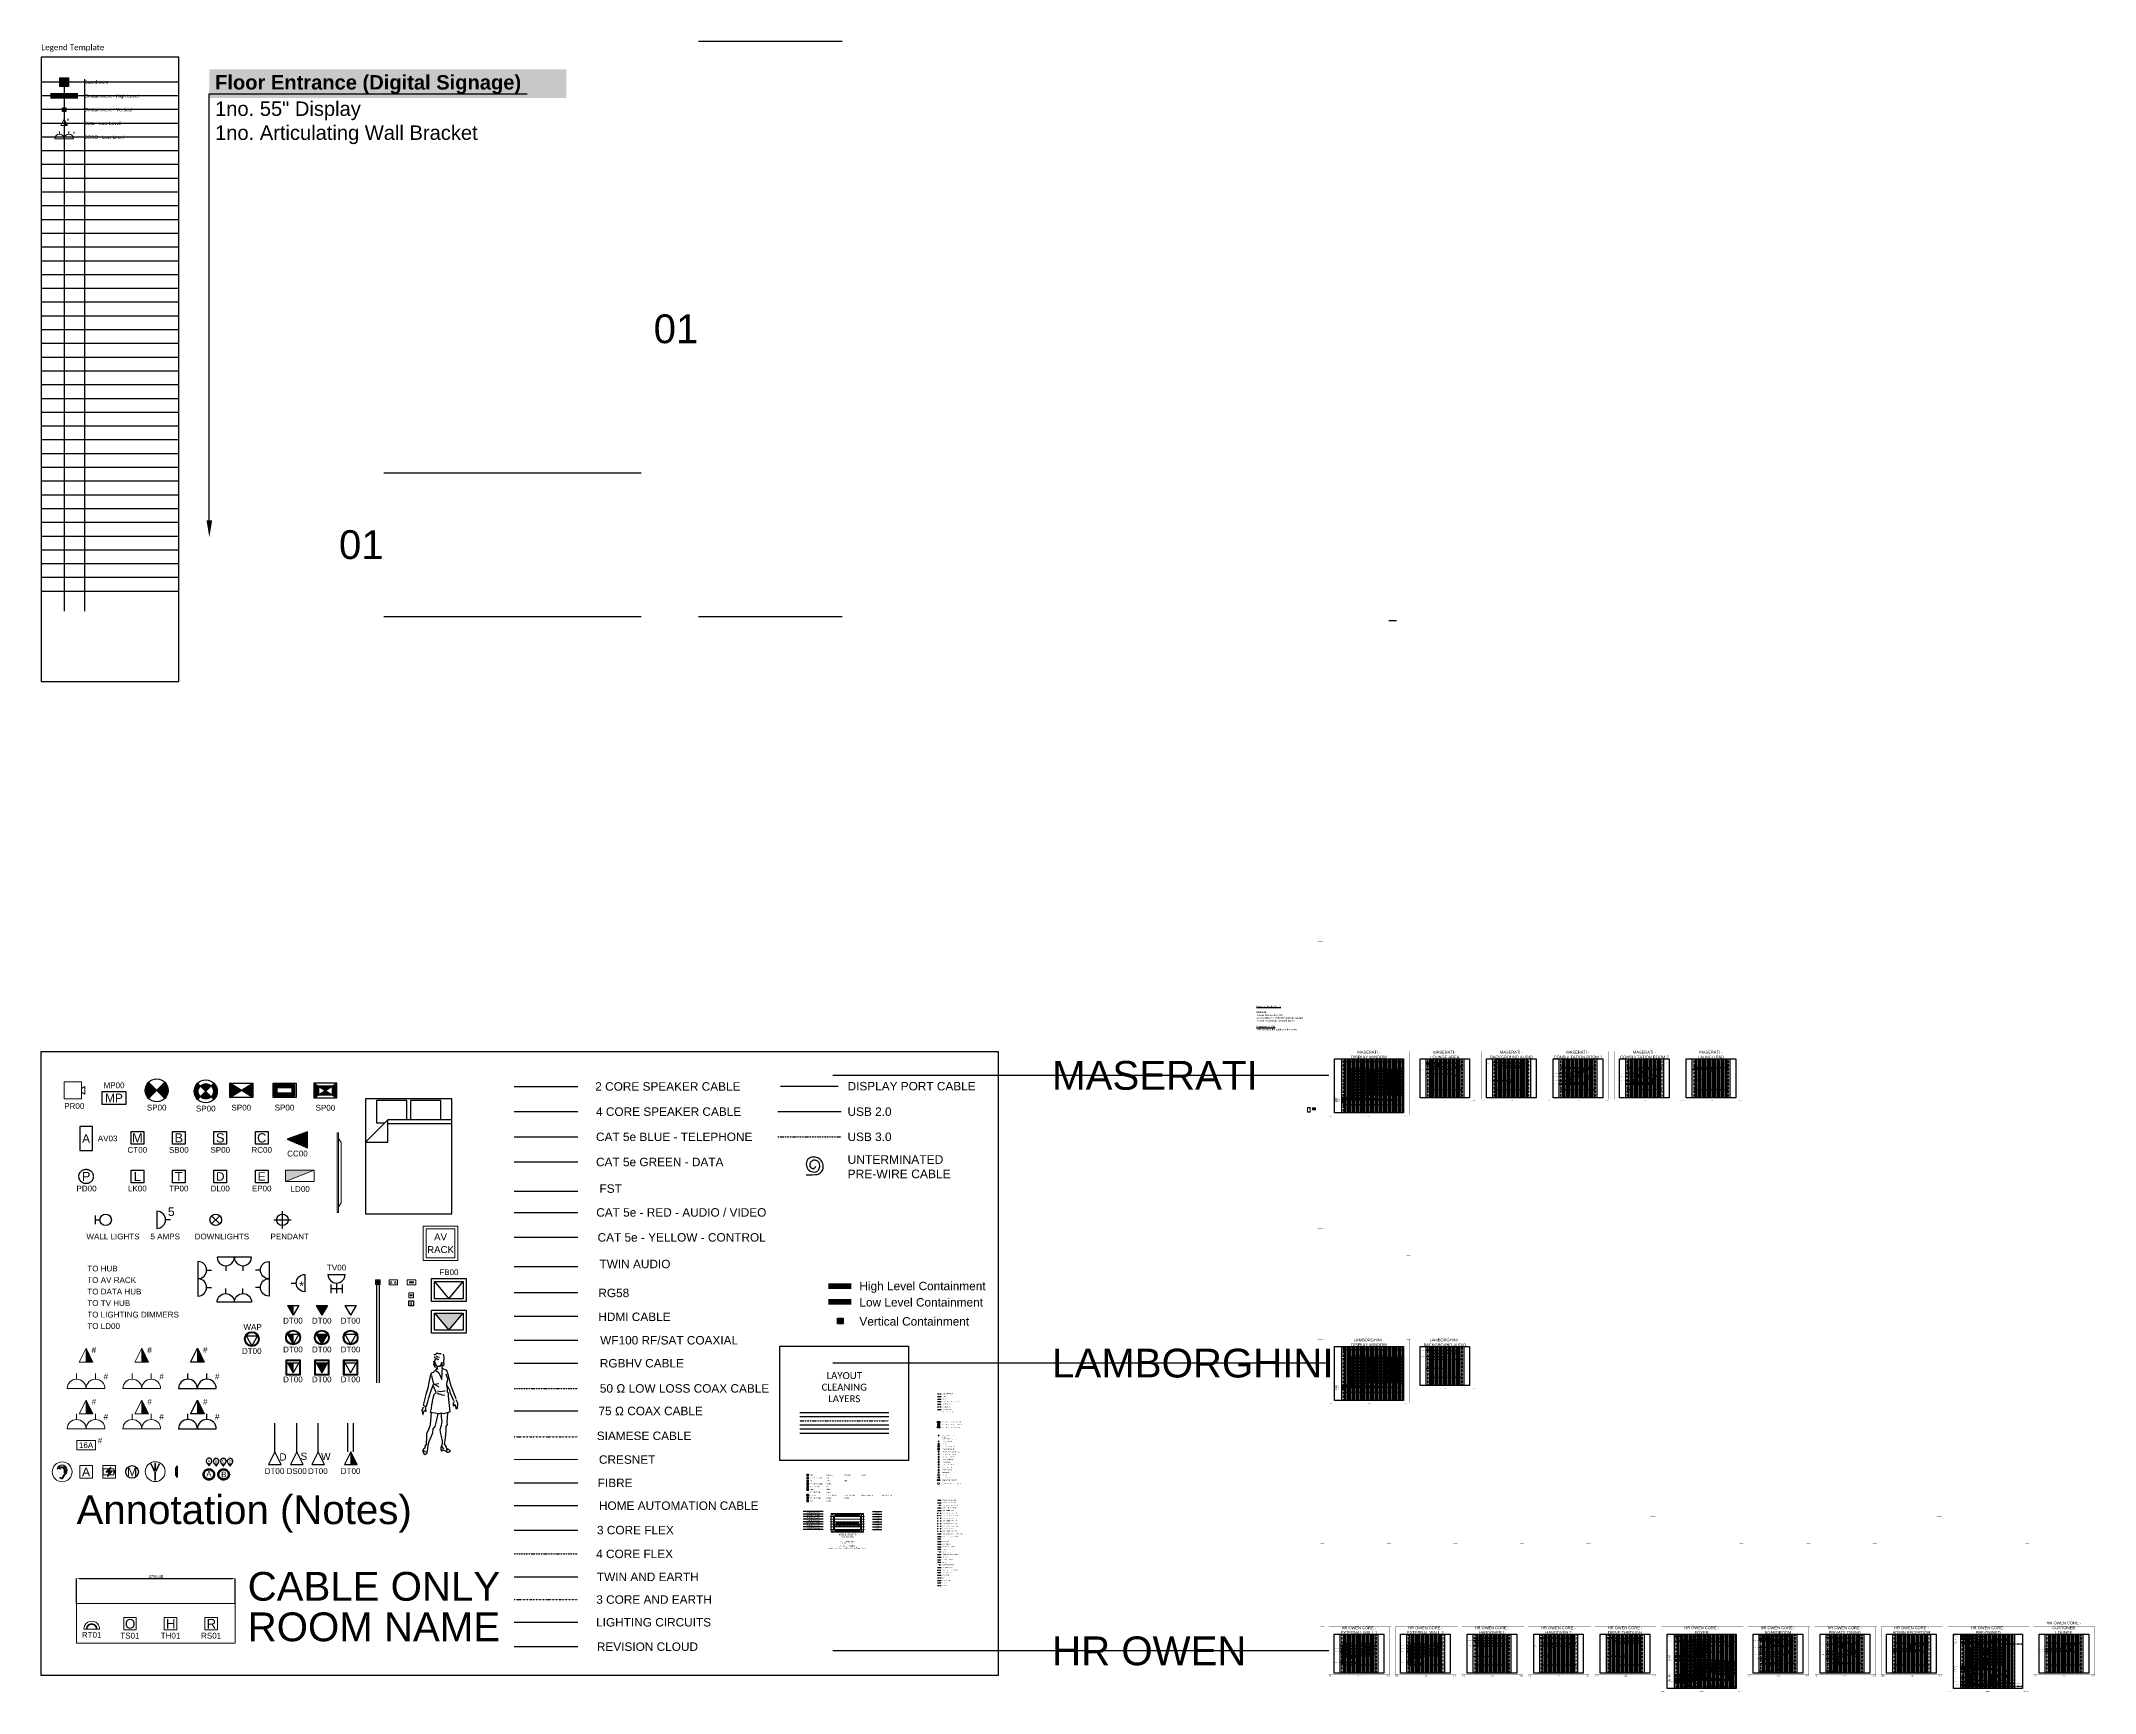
# Model space of a CAD drawing. Header units: millimetres. Extents: x -71336 to -35435, y -26189 to 22712.
# Drawn here: x -71111 to -35435, y -5992 to 22712 of the extents above; entities that cross this region are included whole.
import ezdxf
from ezdxf import colors
from ezdxf.entities.mleader import LeaderData, LeaderLine
from ezdxf.enums import TextEntityAlignment as Align
from ezdxf.lldxf.tags import DXFTag
from ezdxf.math import Vec2, Vec3

# ---------------------------------------------------------------- set-up
doc = ezdxf.new("R2018")
doc.units = ezdxf.units.MM
doc.set_wipeout_variables(frame=1)
for name, pattern in [('CENTER', [2, 1.25, -0.25, 0.25, -0.25]), ('DASHDOT', [1, 0.5, -0.25, 0, -0.25]), ('DASHED', [0.75, 0.5, -0.25]), ('DASHED2', [0.375, 0.25, -0.125]), ('DIVIDE', [1.25, 0.5, -0.25, 0, -0.25, 0, -0.25])]:
    doc.linetypes.add(name, pattern=pattern)
for name, color, linetype in [('SC - 2 Core Speaker', 211, 'DASHED'), ('SC - 3 Core and Earth', 7, 'DIVIDE'), ('SC - 3 Core Flex', 7, 'DASHED'), ('SC - 4 Core Flex', 7, 'DASHDOT'), ('SC - 4 Core Speaker', 211, 'Continuous'), ('SC - 50 Ohm Coax', 36, 'DASHDOT'), ('SC - 6 Core Control', 40, 'DASHED'), ('SC - 75 Ohm Coax', 36, 'DASHED'), ('SC - 8G Cable', 115, 'Continuous'), ('SC - Annotation', 7, 'DASHED'), ('SC - Audio Equipment', 7, 'Continuous'), ('SC - AV Equipment', 7, 'Continuous'), ('SC - CABLE ONLY', 252, 'Continuous'), ('SC - Cat - Blue - Tel', 5, 'Continuous'), ('SC - Cat - Green - Data', 84, 'Continuous'), ('SC - Cat - Green - Data - DANTE', 84, 'DANTE'), ('SC - Cat - Green - Data - DS', 84, 'DS'), ('SC - Cat - Green - Data - QLAN', 84, 'QLAN'), ('SC - Cat - Red - AV', 1, 'Continuous'), ('SC - Cat - Yellow - Control', 40, 'Continuous'), ('SC - CCTV Camera Equipment', 7, 'Continuous'), ('SC - Containment', 30, 'Continuous'), ('SC - Curtain Motor Equipment', 7, 'Continuous'), ('SC - Dimensions', 1, 'Continuous'), ('SC - Display Port', 194, 'ZIGZAG'), ('SC - DMX Cable', 30, 'Continuous'), ('SC - DVI', 192, 'DASHDOT'), ('SC - Entry Position Equipment', 7, 'Continuous'), ('SC - Equipment Text', 7, 'Continuous'), ('SC - Fibre', 170, 'DASHED'), ('SC - FST', 4, 'DASHED'), ('SC - Furniture', 253, 'Continuous'), ('SC - Grid Reference', 252, 'DASHDOT'), ('SC - Hatch', 252, 'Continuous'), ('SC - HDMI', 192, 'Continuous'), ('SC - Home Automation Cable', 62, 'DASHED'), ('SC - IDENT', 7, 'Continuous'), ('SC - Induction Loop 4 Core Speaker', 211, 'DIVIDE'), ('SC - Layout', 252, 'Continuous'), ('SC - Lighting Circuits', 1, 'ZIGZAG'), ('SC - Lighting Equipment', 7, 'Continuous'), ('SC - Power', 7, 'Continuous'), ('SC - Revision Cloud', 3, 'Continuous'), ('SC - RG58', 36, 'Continuous'), ('SC - RGBHV', 252, 'DASHED'), ('SC - Room Controller Equipment', 7, 'Continuous'), ('SC - Room Name', 7, 'Continuous'), ('SC - Siamese', 46, 'DIVIDE'), ('SC - Starquad', 4, 'Continuous'), ('SC - Tel Data Socket Equipment', 7, 'Continuous'), ('SC - Text', 7, 'Continuous'), ('SC - TITLE_BLOCK', 7, 'Continuous'), ('SC - Touch Panel Equipment', 7, 'Continuous'), ('SC - TV Socket Equipment', 7, 'Continuous'), ('SC - Twin and Earth', 7, 'Continuous'), ('SC - Twin Audio', 4, 'DASHED'), ('SC - USB 2.0', 84, 'DASHED'), ('SC - USB 3.0', 84, 'DASHDOT'), ('SC - WF100', 252, 'Continuous'), ('Text', 7, 'Continuous')]:
    doc.layers.add(name, color=color, linetype=linetype)
for name, color, linetype, lineweight in [('SC - Containment HL', 1, 'Continuous', 13), ('SC - Containment LL', 5, 'Continuous', 13), ('SC - Cresnet', 62, 'DASHED', 13), ('SC - Equipment', 7, 'Continuous', 13)]:
    doc.layers.add(name, color=color, linetype=linetype, lineweight=lineweight)
for name, color, linetype, plot in [('SC - Guides', 211, 'Continuous', False), ('SC - Titlesheet - Model', 250, 'Continuous', False), ('SC - Viewport', 255, 'Continuous', False), ('SC - Xlines', 252, 'Continuous', False)]:
    doc.layers.add(name, color=color, linetype=linetype, plot=plot)
doc.layers.add('SC - Rack Layout - U-guides and centreline', color=5, linetype='Continuous', lineweight=13, plot=False)
doc.styles.add('ARIAL', font='arial.ttf')
doc.styles.add('CALIBRI', font='calibri.ttf')
doc.styles.add('CBRE', font='arial.ttf')
doc.styles.add('PDF Arial', font='arial.ttf')
doc.styles.get("Standard").update_dxf_attribs({"font": 'arial.ttf', "height": 35})
doc.styles.add('STYLE1', font='arial.ttf', dxfattribs={"height": 50})
tags = doc.linetypes.add('DANTE', pattern='A,3.745209,-0.071128,["DANTE",ARIAL,S=0.5,R=0,X=0,Y=-0.25],-2.454793,3.728871', length=10.000001).pattern_tags.tags
tags[6] = DXFTag(74, 10)
tags = doc.linetypes.add('DS', pattern='A,1.939444,-0.075392,["DS",ARIAL,S=0.5,R=0,X=0,Y=-0.25],-1.06308,1.922084', length=5).pattern_tags.tags
tags[6] = DXFTag(74, 10)
tags = doc.linetypes.add('QLAN', pattern='A,3.942001,-0.106942,["QLAN",ARIAL,S=0.5,R=0,X=0,Y=-0.25],-1.981735,3.969322', length=10).pattern_tags.tags
tags[6] = DXFTag(74, 10)
doc.linetypes.add('ZIGZAG', pattern='A,0.00254,-5.08,[131,ltypeshp.shx,S=5.08,R=0,X=-5.08,Y=0],-10.16,[131,ltypeshp.shx,S=5.08,R=180,X=5.08,Y=0],-5.08', length=20.32254)
doc.dimstyles.new('AM_ISO', dxfattribs={"dimtxt": 50, "dimasz": 50, "dimexe": 1, "dimexo": 1, "dimgap": 10, "dimtad": 1, "dimdsep": 46, "dimtxsty": 'STYLE1', "dimcen": 0, "dimclrd": 256, "dimclre": 256, "dimclrt": 7, "dimadec": 0, "dimazin": 2, "dimtp": 0.1, "dimtm": 0.1, "dimtfac": 0.71, "dimtmove": 0, "dimatfit": 3, "dimfxl": 1, "dimlwd": -1, "dimlwe": -1, "dimarcsym": 1})

# ---------------------------------------------------------------- blocks, each defined once
blk = doc.blocks.new('Dual Speaker')
at = {"layer": 'SC - Audio Equipment'}
h = blk.add_hatch(color=0, dxfattribs=at)
h.paths.add_polyline_path([(-200, 0, 0.198912), (-141, -141), (-93, -93, -0.198912), (-132, 0, -0.198912), (-93, 93), (-141, 141, 0.198912)])
h.paths.add_polyline_path([(141, 141), (93, 93, -0.198912), (132, 0, -0.198912), (93, -93), (141, -141, 0.198912), (200, 0, 0.198912)])
h.paths.add_polyline_path([(93, 93, 0.414214), (-93, 93), (0, 0)])
h.paths.add_polyline_path([(0, 0), (-93, -93, 0.414214), (93, -93)])
at = {"layer": 'SC - Audio Equipment', "color": 0}
for p, q in [((-141, -141), (141, 141)), ((-141, 141), (141, -141))]:
    blk.add_line(p, q, dxfattribs=at)
at = {"layer": 'SC - Audio Equipment', "color": 0, "ltscale": 10}
blk.add_circle((0, 0), 200, dxfattribs=at)
at = {"layer": 'SC - Audio Equipment', "color": 0}
blk.add_circle((0, 0), 132, dxfattribs=at)
blk = doc.blocks.new('*U154')
at = {"layer": 'SC - Furniture', "color": 0, "linetype": 'Continuous'}
blk.add_line((427, 386), (427, 1500), dxfattribs=at)
at = {"layer": 'SC - Furniture', "color": 0, "ltscale": 5}
blk.add_lwpolyline([(0, 0), (2000, 0), (2000, 1500), (0, 1500)], close=True, dxfattribs=at)
at = {"layer": 'SC - Furniture', "color": 0, "linetype": 'Continuous'}
for points in [[(366, 1500), (366, 386), (752, 0), (752, 386), (366, 386)], [(366, 1310), (30, 1310), (30, 782), (366, 782)], [(366, 721), (30, 721), (30, 193), (417, 193), (417, 325)]]:
    blk.add_lwpolyline(points, dxfattribs=at)
blk = doc.blocks.new('*U87')
at = {"layer": 'SC - Tel Data Socket Equipment', "ltscale": 10}
blk.add_hatch(color=256, dxfattribs=at).paths.add_polyline_path([(220, 0), (0, -110), (0, 0)])
for p, q in [((220, 0), (0, 110)), ((0, 110), (0, -110)), ((220, 0), (0, 0)), ((0, -110), (220, 0))]:
    blk.add_line(p, q, dxfattribs=at)
blk = doc.blocks.new('Speaker Mono')
at = {"layer": 'SC - Audio Equipment', "ltscale": 10}
h = blk.add_hatch(color=0, dxfattribs=at)
h.paths.add_polyline_path([(-141, -141), (0, 0), (-141, 141, 0.198912), (-200, 0, 0.198912)])
h.paths.add_polyline_path([(141, -141, 0.198912), (200, 0, 0.198912), (141, 141), (0, 0)])
at = {"layer": 'SC - Audio Equipment', "color": 0, "ltscale": 10}
for p, q in [((-141, -141), (141, 141)), ((141, -141), (-141, 141))]:
    blk.add_line(p, q, dxfattribs=at)
blk.add_circle((0, 0), 200, dxfattribs=at)
blk = doc.blocks.new('*D147')
at = {"layer": 'Defpoints', "color": 0, "transparency": 16777216}
for p in [(-67738, -4004), (-70495, -4439), (-67738, -4439)]:
    blk.add_point(p, dxfattribs=at)
at = {"layer": 'SC - Dimensions', "linetype": 'ByBlock', "transparency": 16777216}
for p, q in [((-70495, -4438), (-70495, -4003)), ((-70445, -4004), (-67788, -4004)), ((-67738, -4438), (-67738, -4003))]:
    blk.add_line(p, q, dxfattribs=at)
at = {"layer": 'SC - Dimensions', "transparency": 16777216}
for points in [[(-70445, -3996), (-70445, -4013), (-70495, -4004)], [(-67788, -3996), (-67788, -4013), (-67738, -4004)]]:
    blk.add_solid(points, dxfattribs=at)
at = {"layer": 'SC - Dimensions', "color": 7, "transparency": 16777216, "insert": (-69117, -3969), "char_height": 50, "attachment_point": 5, "style": 'STYLE1'}
blk.add_mtext('2756.48', dxfattribs=at)
blk = doc.blocks.new('GENERIC BRUSH PLATE - SINGLE GANG')
at = {"layer": 'SC - Equipment'}
for p, q in [((25, 41), (-25, 41)), ((25, 39), (-25, 39))]:
    blk.add_line(p, q, dxfattribs=at)
for points in [[(-40, 0), (-40, 80), (40, 80), (40, 0), (-40, 0)], [(-22, 65), (-22, 41)], [(-22, 39), (-22, 15)], [(-18, 65), (-18, 41)], [(-18, 39), (-18, 15)], [(-14, 65), (-14, 41)], [(-14, 39), (-14, 15)], [(-10, 65), (-10, 41)], [(-10, 39), (-10, 15)], [(-6, 65), (-6, 41)], [(-6, 39), (-6, 15)], [(-2, 65), (-2, 41)], [(-2, 39), (-2, 15)], [(2, 65), (2, 41)], [(2, 39), (2, 15)], [(6, 65), (6, 41)], [(6, 39), (6, 15)], [(10, 65), (10, 41)], [(10, 39), (10, 15)], [(14, 65), (14, 41)], [(14, 39), (14, 15)], [(18, 65), (18, 41)], [(18, 39), (18, 15)], [(22, 65), (22, 41)], [(22, 39), (22, 15)]]:
    blk.add_lwpolyline(points, dxfattribs=at)
blk.add_lwpolyline([(-25, 15), (25, 15), (25, 65), (-25, 65)], close=True, dxfattribs=at)
blk = doc.blocks.new('PERSON')
at = {"color": 0, "linetype": 'ByBlock'}
for p, q in [((36, 1498), (53, 1447)), ((338, 893), (330, 867)), ((-195, 39), (-153, 14)), ((123, 111), (157, 61)), ((199, 28), (224, 54))]:
    blk.add_line(p, q, dxfattribs=at)
for points in [[(36, 1473), (20, 1438), (3, 1421), (-22, 1396), (-47, 1387), (-71, 1361), (-95, 1251), (-118, 1123), (-150, 1013), (-198, 826), (-147, 801), (-115, 886), (-99, 954), (-59, 1082), (-19, 1192)], [(-9, 1700), (-9, 1709), (8, 1709), (24, 1718), (49, 1735), (66, 1727), (100, 1727), (117, 1711)], [(0, 1675), (0, 1658), (8, 1650), (25, 1642), (34, 1633), (51, 1625), (59, 1617), (67, 1625), (76, 1625)], [(9, 1624), (1, 1591), (1, 1574), (10, 1557), (18, 1548), (18, 1532), (27, 1523), (35, 1515), (52, 1507), (61, 1507), (78, 1507), (94, 1507), (111, 1524), (119, 1541), (119, 1558), (127, 1575), (128, 1465)], [(25, 1692), (33, 1676), (42, 1667), (58, 1668), (84, 1659)], [(28, 1430), (71, 1388), (123, 1271), (130, 1372), (129, 1423), (137, 1457)], [(128, 1465), (145, 1466), (204, 1433), (231, 1365), (266, 1222), (284, 1163), (371, 944)], [(150, 1711), (159, 1661), (160, 1627), (152, 1584), (152, 1559), (161, 1550), (161, 1534), (153, 1525), (153, 1508), (145, 1508)], [(197, 1373), (206, 1331), (232, 1289), (208, 1204), (208, 1170), (217, 1128), (218, 1060), (235, 1044), (236, 985), (265, 714), (240, 697), (198, 688), (156, 679), (114, 687), (73, 678), (-70, 701), (-55, 769), (-47, 837), (-39, 879), (-32, 930), (-16, 989), (-16, 1006), (25, 1049), (-27, 1167)], [(-54, 1344), (-46, 1311), (-27, 1218), (-19, 1201), (-10, 1193), (74, 1143)], [(-10, 1201), (-2, 1193), (73, 1202)], [(50, 1075), (101, 1067), (134, 1068), (168, 1077), (184, 1077)], [(208, 1170), (234, 1137), (260, 1086), (269, 1036), (329, 910)], [(-198, 792), (-222, 733), (-204, 665), (-196, 665), (-180, 733), (-163, 733), (-163, 725), (-146, 725), (-155, 759), (-156, 784)], [(42, 1041), (76, 1025), (101, 1016), (127, 1008), (177, 1001)], [(371, 927), (397, 868), (390, 767), (382, 758), (364, 817), (356, 834), (347, 834), (339, 808), (331, 817), (330, 850), (322, 867)], [(-146, 141), (-171, 116), (-171, 82), (-196, 56), (-204, 47), (-203, 22), (-203, 14), (-186, -12), (-161, -28), (-144, -19), (-128, -2), (-120, 82), (-113, 133), (-97, 193), (-32, 346), (-24, 414), (9, 457), (32, 550), (64, 677)], [(-62, 693), (-76, 489), (-84, 464), (-108, 404), (-141, 328), (-140, 277), (-146, 141)], [(114, 678), (115, 619), (125, 543), (117, 475), (93, 399), (103, 331), (129, 213), (130, 162), (122, 120), (106, 86), (107, 52), (124, 27), (132, 44), (140, 52), (157, 44), (199, 28), (225, 11), (241, 11), (266, 20), (275, 29), (249, 54), (215, 70), (207, 96), (172, 154), (180, 188), (188, 256), (203, 383), (202, 425), (202, 459), (226, 494), (217, 527), (232, 688)]]:
    blk.add_lwpolyline(points, dxfattribs=at)
at = {"color": 0, "linetype": 'ByBlock', "elevation": 0}
blk.add_lwpolyline([(11, 1481), (-15, 1531), (-15, 1540), (-7, 1557), (-16, 1590), (-7, 1548), (-7, 1531), (2, 1506)], close=True, dxfattribs=at)
blk = doc.blocks.new('LD')
at = {"layer": 'SC - Equipment', "ltscale": 5}
blk.add_hatch(color=256, dxfattribs=at).paths.add_polyline_path([(0, 0), (500, 200), (0, 200)])
blk.add_line((0, 0), (500, 200), dxfattribs=at)
blk.add_lwpolyline([(0, 0), (500, 0), (500, 200), (0, 200)], close=True, dxfattribs=at)
blk = doc.blocks.new('ViewIndicator_B')
at = {"layer": 'SC - Annotation', "ltscale": 5}
h = blk.add_hatch(color=256, dxfattribs=at)
h.dxf.hatch_style = 1
h.paths.add_polyline_path([(40, -29, 1.980174), (-40, -30), (0, -85)])
edge = h.paths.add_edge_path(flags=16)
edge.add_ellipse((0, 0), major_axis=(0.2, 40.1), ratio=0.999776, start_angle=0, end_angle=360)
blk.add_lwpolyline([(-40, -30), (0, -85), (40, -29, 1.980174)], format="xyb", close=True, dxfattribs=at)
at = {"layer": 'SC - Annotation', "insert": (0, 0), "char_height": 49.8, "attachment_point": 5, "style": 'PDF Arial'}
blk.add_mtext('B    ', dxfattribs=at)
blk = doc.blocks.new('ViewIndicator_C')
at = {"layer": 'SC - Annotation', "ltscale": 5}
h = blk.add_hatch(color=256, dxfattribs=at)
h.dxf.hatch_style = 1
h.paths.add_polyline_path([(40, -29, 1.980174), (-40, -30), (0, -85)])
edge = h.paths.add_edge_path(flags=16)
edge.add_ellipse((0, 0), major_axis=(0.2, 40.1), ratio=0.999776, start_angle=0, end_angle=360)
blk.add_lwpolyline([(-40, -30), (0, -85), (40, -29, 1.980174)], format="xyb", close=True, dxfattribs=at)
at = {"layer": 'SC - Annotation', "insert": (0, 0), "char_height": 49.8, "attachment_point": 5, "style": 'PDF Arial'}
blk.add_mtext('C    ', dxfattribs=at)
blk = doc.blocks.new('ViewIndicator_D')
at = {"layer": 'SC - Annotation', "ltscale": 5}
h = blk.add_hatch(color=256, dxfattribs=at)
h.dxf.hatch_style = 1
h.paths.add_polyline_path([(40, -29, 1.980174), (-40, -30), (0, -85)])
edge = h.paths.add_edge_path(flags=16)
edge.add_ellipse((0, 0), major_axis=(0.2, 40.1), ratio=0.999776, start_angle=0, end_angle=360)
blk.add_lwpolyline([(-40, -30), (0, -85), (40, -29, 1.980174)], format="xyb", close=True, dxfattribs=at)
at = {"layer": 'SC - Annotation', "insert": (0, 0), "char_height": 49.8, "attachment_point": 5, "style": 'PDF Arial'}
blk.add_mtext('D    ', dxfattribs=at)
blk = doc.blocks.new('ViewIndicator_A')
at = {"layer": 'SC - Annotation', "ltscale": 5}
h = blk.add_hatch(color=256, dxfattribs=at)
h.dxf.hatch_style = 1
h.paths.add_polyline_path([(40, -29, 1.980174), (-40, -30), (0, -85)])
edge = h.paths.add_edge_path(flags=16)
edge.add_ellipse((0, 0), major_axis=(0.2, 40.1), ratio=0.999776, start_angle=0, end_angle=360)
blk.add_lwpolyline([(-40, -30), (0, -85), (40, -29, 1.980174)], format="xyb", close=True, dxfattribs=at)
at = {"layer": 'SC - Annotation', "insert": (0, 0), "char_height": 49.8, "attachment_point": 5, "style": 'PDF Arial'}
blk.add_mtext('A    ', dxfattribs=at)
blk = doc.blocks.new('View_ID_A')
at = {"layer": 'SC - Annotation', "ltscale": 5}
h = blk.add_hatch(color=256, dxfattribs=at)
h.dxf.hatch_style = 1
h.paths.add_polyline_path([(-100, 0, 1), (100, 0, 1)])
h.paths.add_polyline_path([(80, 0, -1), (-80, 0, -1)], flags=16)
for radius in [99.6, 79.9]:
    blk.add_circle((0, 0), radius, dxfattribs=at)
at = {"layer": 'SC - Annotation', "color": 7, "insert": (0, 8), "char_height": 100, "attachment_point": 5, "style": 'PDF Arial'}
blk.add_mtext('A', dxfattribs=at)
blk = doc.blocks.new('View_ID_B')
at = {"layer": 'SC - Annotation', "ltscale": 5}
h = blk.add_hatch(color=256, dxfattribs=at)
h.dxf.hatch_style = 1
h.paths.add_polyline_path([(-100, 0, 1), (100, 0, 1)])
h.paths.add_polyline_path([(80, 0, -1), (-80, 0, -1)], flags=16)
for radius in [99.6, 79.9]:
    blk.add_circle((0, 0), radius, dxfattribs=at)
at = {"layer": 'SC - Annotation', "color": 7, "insert": (4, -1), "char_height": 100, "attachment_point": 5, "style": 'PDF Arial'}
blk.add_mtext('B', dxfattribs=at)
blk = doc.blocks.new('WALL_VoiceData')
at = {"layer": 'SC - AV Equipment', "ltscale": 5}
h = blk.add_hatch(color=256, dxfattribs=at)
h.dxf.hatch_style = 1
h.paths.add_polyline_path([(0, -172), (0, 0), (-99, 0)])
blk.add_line((0, -172), (0, 0), dxfattribs=at)
at = {"layer": 'SC - Tel Data Socket Equipment', "ltscale": 5}
for p, q in [((-99, 0), (0, -172)), ((-99, 0), (99, 0)), ((99, 0), (0, -172))]:
    blk.add_line(p, q, dxfattribs=at)
blk = doc.blocks.new('WALL_VOICE')
at = {"layer": 'SC - AV Equipment', "ltscale": 5}
h = blk.add_hatch(color=256, dxfattribs=at)
h.dxf.hatch_style = 1
h.paths.add_polyline_path([(-99, 0), (0, -172), (99, 0)])
at = {"layer": 'SC - Tel Data Socket Equipment', "ltscale": 5}
for p, q in [((-99, 0), (0, -172)), ((-99, 0), (99, 0)), ((99, 0), (0, -172))]:
    blk.add_line(p, q, dxfattribs=at)
blk = doc.blocks.new('WALL_DATA')
at = {"layer": 'SC - Tel Data Socket Equipment', "ltscale": 5}
for p, q in [((-99, 0), (0, -172)), ((-99, 0), (99, 0)), ((99, 0), (0, -172))]:
    blk.add_line(p, q, dxfattribs=at)
blk = doc.blocks.new('CEILING_VOICEDATA')
at = {"layer": 'SC - AV Equipment', "ltscale": 5}
h = blk.add_hatch(color=256, dxfattribs=at)
h.dxf.hatch_style = 1
h.paths.add_polyline_path([(0, 0), (-99, 0), (0, -172)])
blk.add_line((0, -172), (0, 0), dxfattribs=at)
at = {"layer": 'SC - Tel Data Socket Equipment', "ltscale": 5}
for p, q in [((-99, 0), (0, -172)), ((-99, 0), (99, 0)), ((99, 0), (0, -172))]:
    blk.add_line(p, q, dxfattribs=at)
for radius in [128, 115]:
    blk.add_circle((0, -57), radius, dxfattribs=at)
blk = doc.blocks.new('CEILING_VOICE')
at = {"ltscale": 5}
h = blk.add_hatch(color=256, dxfattribs=at)
h.dxf.hatch_style = 1
h.paths.add_polyline_path([(99, 0), (-99, 0), (0, -172)])
at = {"layer": 'SC - Tel Data Socket Equipment', "ltscale": 5}
for p, q in [((-99, 0), (0, -172)), ((-99, 0), (99, 0)), ((99, 0), (0, -172))]:
    blk.add_line(p, q, dxfattribs=at)
for radius in [128, 115]:
    blk.add_circle((0, -57), radius, dxfattribs=at)
blk = doc.blocks.new('CEILING_DATA')
at = {"layer": 'SC - Tel Data Socket Equipment', "ltscale": 5}
for p, q in [((-99, 0), (0, -172)), ((-99, 0), (99, 0)), ((99, 0), (0, -172))]:
    blk.add_line(p, q, dxfattribs=at)
for radius in [128, 115]:
    blk.add_circle((0, -57), radius, dxfattribs=at)
blk = doc.blocks.new('FLOOR_VOICEDATA')
at = {"layer": 'SC - AV Equipment', "ltscale": 5}
h = blk.add_hatch(color=256, dxfattribs=at)
h.dxf.hatch_style = 1
h.paths.add_polyline_path([(0, 0), (-99, 0), (0, -172)])
blk.add_line((0, -172), (0, 0), dxfattribs=at)
for points in [[(128, 51), (-128, 51), (-128, -206), (128, -206)], [(115, 37), (-115, 37), (-115, -192), (115, -192)]]:
    blk.add_lwpolyline(points, close=True, dxfattribs=at)
at = {"layer": 'SC - Tel Data Socket Equipment', "ltscale": 5}
for p, q in [((-99, 0), (0, -172)), ((-99, 0), (99, 0)), ((99, 0), (0, -172))]:
    blk.add_line(p, q, dxfattribs=at)
blk = doc.blocks.new('FLOOR_VOICE')
at = {"layer": 'SC - AV Equipment', "ltscale": 5}
h = blk.add_hatch(color=256, dxfattribs=at)
h.dxf.hatch_style = 1
h.paths.add_polyline_path([(99, 0), (-99, 0), (0, -172)])
for points in [[(128, 51), (-128, 51), (-128, -206), (128, -206)], [(115, 37), (-115, 37), (-115, -192), (115, -192)]]:
    blk.add_lwpolyline(points, close=True, dxfattribs=at)
at = {"layer": 'SC - Tel Data Socket Equipment', "ltscale": 5}
for p, q in [((-99, 0), (0, -172)), ((-99, 0), (99, 0)), ((99, 0), (0, -172))]:
    blk.add_line(p, q, dxfattribs=at)
blk = doc.blocks.new('FLOOR_DATA')
at = {"layer": 'SC - AV Equipment', "ltscale": 5}
for points in [[(128, 51), (-128, 51), (-128, -206), (128, -206)], [(115, 37), (-115, 37), (-115, -192), (115, -192)]]:
    blk.add_lwpolyline(points, close=True, dxfattribs=at)
at = {"layer": 'SC - Tel Data Socket Equipment', "ltscale": 5}
for p, q in [((-99, 0), (0, -172)), ((-99, 0), (99, 0)), ((99, 0), (0, -172))]:
    blk.add_line(p, q, dxfattribs=at)
blk = doc.blocks.new('*U104')
at = {"layer": 'SC - Rack Layout - U-guides and centreline', "ltscale": 5}
blk.add_lwpolyline([(-300, 0), (300, 0)], dxfattribs=at)
blk = doc.blocks.new('*U105')
at = {"layer": 'SC - Rack Layout - U-guides and centreline', "color": 0, "linetype": 'ByBlock', "lineweight": -2, "transparency": 16777216}
for p in [(0, 222.25), (0, 177.8), (0, 133.35), (0, 88.9), (0, 44.45), (0, 0)]:
    blk.add_blockref('*U104', p, dxfattribs=at)
blk = doc.blocks.new('Downlights')
at = {"color": 0, "linetype": 'ByBlock'}
for p, q in [((-71, -71), (71, 71)), ((71, -71), (-71, 71))]:
    blk.add_line(p, q, dxfattribs=at)
blk.add_circle((0, 0), 100, dxfattribs=at)
blk = doc.blocks.new('Motorised Curtain')
at = {"color": 0, "linetype": 'ByBlock'}
blk.add_lwpolyline([(-110, 220), (110, 220), (110, 0), (-110, 0)], close=True, dxfattribs=at)
at = {"color": 0, "linetype": 'ByBlock', "style": 'STYLE1'}
blk.add_text('M', height=160, dxfattribs=at).set_placement((0, 110), align=Align.MIDDLE_CENTER)
blk = doc.blocks.new('Speaker')
at = {"layer": 'SC - Audio Equipment', "color": 0, "linetype": 'ByBlock'}
blk.add_lwpolyline([(-110, 220), (110, 220), (110, 0), (-110, 0)], close=True, dxfattribs=at)
at = {"layer": 'SC - Audio Equipment', "color": 0, "linetype": 'ByBlock', "style": 'STYLE1'}
blk.add_text('S', height=160, dxfattribs=at).set_placement((0, 110), align=Align.MIDDLE_CENTER)
blk = doc.blocks.new('Lighting Keypad')
at = {"layer": 'SC - Lighting Equipment', "color": 0, "linetype": 'ByBlock'}
blk.add_lwpolyline([(-110, 220), (110, 220), (110, 0), (-110, 0)], close=True, dxfattribs=at)
at = {"layer": 'SC - Lighting Equipment', "color": 0, "linetype": 'ByBlock', "style": 'STYLE1'}
blk.add_text('L', height=160, dxfattribs=at).set_placement((0, 110), align=Align.MIDDLE_CENTER)
blk = doc.blocks.new('Projector')
at = {"layer": 'SC - Equipment', "color": 0, "linetype": 'ByBlock'}
blk.add_lwpolyline([(150, 118), (150, 300), (-150, 300), (-150, 0), (150, 0), (150, 118), (206, 85), (206, 215), (150, 182)], dxfattribs=at)
blk = doc.blocks.new('AV Rack')
at = {"layer": 'SC - Equipment', "color": 0}
for points in [[(-300, 600), (300, 600), (300, 0), (-300, 0)], [(-250, 550), (250, 550), (250, 50), (-250, 50)]]:
    blk.add_lwpolyline(points, close=True, dxfattribs=at)
at = {"layer": 'SC - Equipment', "color": 0, "insert": (0, 300), "char_height": 120, "attachment_point": 5, "line_spacing_factor": 1.1, "style": 'STYLE1', "bg_fill": 3, "box_fill_scale": 1.05, "bg_fill_color": 256, "bg_fill_transparency": 0}
blk.add_mtext_dynamic_manual_height_columns('AV RACK', width=349.57, gutter_width=150, heights=[0], dxfattribs=at)
blk = doc.blocks.new('CCTV Camera')
at = {"layer": 'SC - CCTV Camera Equipment'}
blk.add_hatch(color=256, dxfattribs=at).paths.add_polyline_path([(-354, 11), (0, -139), (0, 139)])
blk.add_lwpolyline([(-354, 11), (0, -139), (0, 139)], close=True, dxfattribs=at)
blk = doc.blocks.new('HIGH LEVEL DATA SYMBOL')
at = {"layer": 'SC - Containment HL'}
blk.add_hatch(color=256, dxfattribs=at).paths.add_polyline_path([(120, 0), (0, 241), (0, 0)])
blk.add_line((0, 241), (0, 0), dxfattribs=at)
blk.add_lwpolyline([(0, 241), (0, 241), (120, 0), (-120, 0)], close=True, dxfattribs=at)
blk = doc.blocks.new('HIGH LEVEL DSSO')
at = {"layer": 'SC - Containment HL'}
for p, q in [((-328, 0), (328, 0)), ((-164, 164), (-164, 260)), ((164, 164), (164, 260))]:
    blk.add_line(p, q, dxfattribs=at)
for centre in [(-164, 0), (164, 0)]:
    blk.add_arc(centre, 164, 0, 180, dxfattribs=at)
blk = doc.blocks.new('*U88')
at = {"layer": 'SC - Containment HL'}
for name, p in [('HIGH LEVEL DATA SYMBOL', (0, 260)), ('HIGH LEVEL DSSO', (0, 0))]:
    blk.add_blockref(name, p, dxfattribs=at)
at = {"layer": 'SC - Containment HL', "ltscale": 5, "style": 'CBRE'}
for tag, p in [('DATA', (97, 472)), ('POWER', (305, 212))]:
    blk.add_attdef(tag, text='', height=100, dxfattribs=at).set_placement(p, align=Align.MIDDLE_LEFT)
blk = doc.blocks.new('LOW LEVEL DATA SYMBOL')
at = {"layer": 'SC - Containment LL'}
blk.add_hatch(color=256, dxfattribs=at).paths.add_polyline_path([(120, 0), (0, 241), (0, 0)])
blk.add_line((0, 241), (0, 0), dxfattribs=at)
blk.add_lwpolyline([(0, 241), (0, 241), (120, 0), (-120, 0)], close=True, dxfattribs=at)
blk = doc.blocks.new('LOW LEVEL DSSO')
at = {"layer": 'SC - Containment LL'}
for p, q in [((-328, 0), (328, 0)), ((-164, 164), (-164, 260)), ((164, 164), (164, 260))]:
    blk.add_line(p, q, dxfattribs=at)
for centre in [(-164, 0), (164, 0)]:
    blk.add_arc(centre, 164, 0, 180, dxfattribs=at)
blk = doc.blocks.new('*U89')
at = {"layer": 'SC - Containment LL'}
for name, p in [('LOW LEVEL DATA SYMBOL', (0, 260)), ('LOW LEVEL DSSO', (0, 0))]:
    blk.add_blockref(name, p, dxfattribs=at)
at = {"layer": 'SC - Containment LL', "ltscale": 5, "style": 'CBRE'}
for tag, p in [('DATA', (97, 472)), ('POWER', (305, 212))]:
    blk.add_attdef(tag, text='', height=100, dxfattribs=at).set_placement(p, align=Align.MIDDLE_LEFT)
blk = doc.blocks.new('*U90')
at = {"layer": 'SC - Containment HL'}
blk.add_blockref('HIGH LEVEL DSSO', (0, 0), dxfattribs=at)
at = {"layer": 'SC - Containment HL', "ltscale": 5, "style": 'CBRE'}
blk.add_attdef('POWER', text='', height=100, dxfattribs=at).set_placement((305, 212), align=Align.MIDDLE_LEFT)
blk = doc.blocks.new('*U91')
at = {"layer": 'SC - Containment LL'}
blk.add_blockref('LOW LEVEL DATA SYMBOL', (0, 0), dxfattribs=at)
at = {"layer": 'SC - Containment LL', "ltscale": 5, "style": 'CBRE'}
blk.add_attdef('DATA', text='', height=100, dxfattribs=at).set_placement((97, 212), align=Align.MIDDLE_LEFT)
blk = doc.blocks.new('*U92')
at = {"layer": 'SC - Containment HL'}
blk.add_blockref('HIGH LEVEL DATA SYMBOL', (0, 0), dxfattribs=at)
at = {"layer": 'SC - Containment HL', "ltscale": 5, "style": 'CBRE'}
blk.add_attdef('DATA', text='', height=100, dxfattribs=at).set_placement((97, 212), align=Align.MIDDLE_LEFT)
blk = doc.blocks.new('*U93')
at = {"layer": 'SC - Containment LL'}
blk.add_blockref('LOW LEVEL DSSO', (0, 0), dxfattribs=at)
at = {"layer": 'SC - Containment LL', "ltscale": 5, "style": 'CBRE'}
blk.add_attdef('POWER', text='', height=100, dxfattribs=at).set_placement((305, 212), align=Align.MIDDLE_LEFT)
blk = doc.blocks.new('*U94')
at = {"layer": 'SC - Containment LL', "ltscale": 5}
blk.add_lwpolyline([(-162, 166), (162, 166), (162, 0), (-162, 0)], close=True, dxfattribs=at)
at = {"layer": 'SC - Containment LL', "ltscale": 5, "insert": (0, 83), "char_height": 100, "attachment_point": 5, "style": 'ARIAL'}
blk.add_mtext_dynamic_manual_height_columns('16A', width=703.18, gutter_width=500, heights=[0], dxfattribs=at)
at = {"layer": 'SC - Containment LL', "ltscale": 5, "style": 'ARIAL'}
blk.add_attdef('POWER', text='', height=100, dxfattribs=at).set_placement((202, 166), align=Align.MIDDLE_LEFT)
blk = doc.blocks.new('*U95')
at = {"layer": 'SC - Equipment', "color": 6}
for p, q in [((-32, -97), (-32, 97)), ((-32, 97), (-24, 96)), ((-18, 96), (-32, 96)), ((-21, 96), (-32, 96)), ((-32, 93), (-21, 93)), ((-17, 96), (-24, 96)), ((-21, 96), (-21, 96)), ((-21, 96), (-21, 96)), ((-21, 96), (-21, 96)), ((-21, 96), (-20, 96)), ((-21, 93), (-20, 93)), ((-21, 92), (-20, 92)), ((-20, 96), (-20, 96)), ((-20, 96), (-20, 96)), ((-20, 96), (-18, 96)), ((-18, 96), (-17, 96)), ((-17, 96), (-17, 96)), ((-17, 96), (-17, 96)), ((-17, 95), (-17, 95)), ((-16, 95), (-16, 95)), ((-13, 81), (-13, 81)), ((-13, 79), (-13, 79)), ((-13, 71), (-13, 72)), ((-13, 68), (-13, 70)), ((-13, 65), (-13, 67)), ((-13, 63), (-13, 65)), ((-13, 60), (-13, 62)), ((-11, 67), (-10, 67)), ((-11, 64), (-10, 64)), ((-11, 62), (-10, 62)), ((-11, 59), (-10, 59)), ((-8, 67), (-10, 67)), ((-8, 64), (-10, 64)), ((-8, 62), (-10, 62)), ((-8, 59), (-10, 59)), ((-8, 57), (-10, 57)), ((-8, 65), (-8, 67)), ((-8, 63), (-8, 64)), ((-8, 60), (-8, 62)), ((-8, 58), (-8, 59)), ((-8, 55), (-8, 57)), ((-6, 64), (-6, 65)), ((-6, 61), (-6, 62)), ((-6, 58), (-6, 60)), ((-6, 56), (-6, 57)), ((-6, 53), (-6, 55)), ((-2, 62), (-4, 62)), ((-2, 59), (-4, 59)), ((-2, 57), (-4, 56)), ((-2, 54), (-4, 54)), ((-2, 51), (-4, 51)), ((-3, 68), (-3, 68)), ((-3, 68), (-3, 68)), ((-3, 68), (-3, 68)), ((-2, 68), (-2, 68)), ((-2, 67), (-2, 67)), ((-2, 67), (-2, 67)), ((-2, 67), (-2, 67)), ((-2, 60), (-2, 62)), ((-2, 58), (-2, 59)), ((-2, 55), (-2, 57)), ((-2, 53), (-2, 54)), ((-2, 50), (-2, 51)), ((-1, 67), (-1, 67)), ((-1, 67), (-1, 67)), ((-1, 67), (-1, 67)), ((-1, 67), (-1, 67)), ((-1, 67), (-1, 67)), ((-1, 67), (-1, 67)), ((-1, 66), (-1, 66)), ((0, 65), (0, 66)), ((0, 65), (0, 65)), ((0, 64), (0, 64)), ((0, 64), (0, -64)), ((0, 64), (0, -64)), ((0, 64), (0, 64)), ((-32, -93), (-21, -93)), ((-18, -96), (-32, -97)), ((-21, -96), (-32, -96)), ((-32, -97), (-24, -96)), ((-17, -96), (-24, -96)), ((-21, -92), (-20, -92)), ((-21, -96), (-21, -96)), ((-18, -96), (-21, -96)), ((-20, -96), (-20, -96)), ((-17, -96), (-18, -96)), ((-17, -95), (-17, -95)), ((-17, -96), (-17, -96)), ((-17, -96), (-17, -96)), ((-17, -96), (-17, -96)), ((-17, -96), (-17, -96)), ((-17, -96), (-17, -96)), ((-17, -96), (-17, -96)), ((-17, -96), (-17, -96)), ((-17, -96), (-17, -96)), ((-17, -96), (-17, -96)), ((-17, -96), (-17, -96)), ((-17, -96), (-17, -96)), ((-17, -96), (-17, -96)), ((-13, -62), (-13, -60)), ((-13, -65), (-13, -63)), ((-13, -67), (-13, -65)), ((-13, -70), (-13, -68)), ((-13, -72), (-13, -71)), ((-13, -79), (-13, -79)), ((-13, -80), (-12, -80)), ((-13, -81), (-13, -81)), ((-12, -78), (-12, -77)), ((-12, -78), (-12, -78)), ((-12, -78), (-12, -78)), ((-12, -78), (-12, -78)), ((-12, -78), (-12, -78)), ((-12, -78), (-12, -78)), ((-12, -78), (-12, -78)), ((-12, -79), (-12, -80)), ((-10, -59), (-11, -59)), ((-10, -62), (-11, -62)), ((-10, -64), (-11, -64)), ((-10, -67), (-11, -67)), ((-11, -77), (-11, -77)), ((-11, -77), (-11, -77)), ((-11, -77), (-11, -77)), ((-12, -77), (-11, -77)), ((-11, -77), (-11, -77)), ((-11, -77), (-11, -77)), ((-8, -57), (-10, -57)), ((-8, -59), (-10, -59)), ((-8, -62), (-10, -62)), ((-8, -64), (-10, -64)), ((-8, -67), (-10, -67)), ((-8, -57), (-8, -55)), ((-8, -59), (-8, -58)), ((-8, -62), (-8, -60)), ((-8, -64), (-8, -63)), ((-8, -67), (-8, -65)), ((-6, -55), (-6, -53)), ((-6, -57), (-6, -56)), ((-6, -60), (-6, -58)), ((-6, -62), (-6, -61)), ((-6, -65), (-6, -64)), ((-2, -51), (-4, -51)), ((-2, -54), (-4, -54)), ((-2, -57), (-4, -56)), ((-2, -59), (-4, -59)), ((-2, -62), (-4, -62)), ((-3, -68), (-3, -68)), ((-3, -68), (-3, -68)), ((-3, -68), (-3, -68)), ((-2, -51), (-2, -50)), ((-2, -54), (-2, -53)), ((-2, -57), (-2, -55)), ((-2, -59), (-2, -58)), ((-2, -62), (-2, -60)), ((-2, -67), (-2, -67)), ((-2, -67), (-2, -67)), ((-2, -68), (-2, -68)), ((-1, -66), (-1, -66)), ((-1, -67), (-1, -67)), ((-1, -67), (-1, -67)), ((-1, -67), (-1, -67)), ((-1, -67), (-1, -67)), ((-1, -67), (-1, -67)), ((-1, -67), (-1, -67)), ((-1, -67), (-1, -67)), ((0, -64), (0, -64)), ((0, -64), (0, -64))]:
    blk.add_line(p, q, dxfattribs=at)
for points in [[(-21, 96), (-21, 96), (-21, 96), (-21, 96), (-21, 96), (-21, 96), (-21, 96), (-21, 96), (-21, 96), (-21, 96), (-21, 96), (-21, 96), (-21, 96), (-21, 96), (-21, 96), (-21, 96), (-21, 96), (-21, 96), (-21, 96), (-21, 96), (-21, 96)], [(-21, 96), (-21, 96), (-21, 96), (-21, 96), (-21, 96), (-21, 96)], [(-20, 96), (-20, 96), (-20, 96), (-20, 96), (-20, 96), (-20, 96), (-20, 96), (-20, 96), (-20, 96), (-20, 96), (-20, 96), (-20, 96), (-21, 96), (-21, 96), (-21, 96), (-21, 96), (-21, 96)], [(-17, 96), (-17, 96), (-17, 96)], [(-17, 96), (-17, 96), (-17, 96)], [(-17, 96), (-17, 96), (-17, 96)], [(-17, 96), (-17, 96), (-17, 96)], [(-17, 96), (-17, 96), (-17, 96)], [(-17, 96), (-17, 96), (-17, 96), (-17, 96), (-17, 96), (-17, 96), (-17, 96), (-17, 96), (-17, 96), (-17, 96)], [(-17, 96), (-17, 96), (-17, 96), (-17, 96), (-17, 96), (-17, 96), (-17, 96), (-17, 96), (-17, 96), (-17, 96), (-17, 96), (-17, 96), (-17, 96), (-17, 96), (-17, 96), (-17, 96), (-17, 96), (-17, 96), (-17, 96), (-17, 96), (-17, 96), (-17, 96), (-17, 96), (-17, 96), (-17, 96), (-17, 96), (-17, 96), (-17, 96), (-17, 96), (-17, 96), (-17, 96), (-17, 96), (-17, 96), (-17, 96), (-17, 96), (-17, 96), (-17, 96), (-17, 96), (-17, 96), (-17, 96), (-17, 96), (-17, 96), (-17, 96)], [(-1, 66), (-1, 66), (-1, 66), (-1, 66), (-1, 66), (-1, 67), (-1, 67), (-1, 67), (-1, 67), (-1, 67), (-1, 67), (-1, 67), (-1, 67), (-1, 67), (-1, 67), (-1, 67), (-1, 67), (-1, 67)], [(-1, 66), (-1, 66), (-1, 66)], [(0, 64), (0, 65), (0, 65), (0, 65), (0, 66), (0, 66), (-1, 66)], [(0, 66), (0, 66), (0, 66)], [(0, 64), (0, 65), (0, 65)], [(-21, -96), (-21, -96), (-21, -96), (-21, -96), (-21, -96), (-21, -96), (-21, -96), (-21, -96), (-20, -96)], [(-17, -96), (-17, -96), (-17, -96), (-17, -96), (-17, -96), (-17, -96), (-17, -96), (-17, -96), (-17, -96), (-17, -96), (-17, -96), (-17, -96), (-17, -96), (-17, -96), (-17, -96), (-17, -96), (-17, -96), (-17, -96), (-17, -96), (-17, -96), (-17, -96), (-17, -96), (-17, -96), (-17, -96), (-17, -96), (-17, -96), (-17, -96), (-17, -96), (-17, -96), (-17, -96), (-17, -96), (-17, -96), (-17, -96), (-17, -96), (-17, -96), (-17, -96), (-17, -96), (-16, -96), (-16, -96), (-16, -96), (-16, -96), (-16, -96), (-16, -96), (-16, -96), (-16, -96), (-16, -96), (-16, -96), (-16, -96), (-16, -96), (-16, -96), (-16, -96), (-16, -96), (-16, -96), (-16, -96), (-16, -96), (-16, -96), (-16, -95), (-16, -95), (-16, -95), (-16, -95), (-16, -95), (-16, -95), (-16, -95), (-16, -95), (-16, -95), (-16, -95), (-16, -95), (-16, -95), (-16, -95), (-16, -95), (-16, -95), (-16, -95), (-16, -95), (-16, -95), (-16, -95), (-16, -95), (-16, -95), (-16, -95), (-16, -95), (-16, -95), (-16, -95), (-16, -95), (-16, -95), (-16, -95), (-16, -95), (-16, -95), (-16, -95), (-16, -95), (-16, -95), (-16, -95), (-16, -95), (-16, -95), (-16, -95), (-16, -95), (-16, -95), (-16, -95), (-16, -95), (-16, -95), (-16, -95), (-16, -95), (-16, -95), (-16, -95)], [(-17, -96), (-17, -96), (-17, -96), (-17, -96), (-17, -96), (-17, -96), (-17, -96), (-17, -96), (-17, -96)], [(-17, -96), (-17, -96), (-17, -96), (-17, -96)], [(-17, -96), (-17, -96), (-17, -96)], [(-17, -96), (-17, -96), (-17, -96)], [(-17, -96), (-17, -96), (-17, -96), (-17, -96), (-17, -96), (-17, -96), (-17, -96), (-17, -96), (-17, -96), (-17, -96)], [(-17, -96), (-17, -96), (-17, -96)], [(-12, -77), (-12, -77), (-12, -77), (-12, -77), (-12, -77)], [(-11, -77), (-11, -77), (-11, -77)], [(-11, -77), (-11, -77), (-11, -77)], [(-11, -77), (-11, -77), (-11, -77)], [(-11, -77), (-11, -77), (-11, -77), (-11, -77), (-11, -77)], [(-1, -66), (0, -66), (0, -66), (0, -65), (0, -65), (0, -65), (0, -64)], [(-1, -67), (-1, -66), (-1, -66)], [(-1, -67), (-1, -67), (-1, -67), (-1, -67), (-1, -66), (-1, -66), (-1, -66), (-1, -66)], [(-1, -67), (-1, -67), (-1, -67), (-1, -67)], [(-1, -67), (-1, -67), (-1, -67), (-1, -67), (-1, -67), (-1, -67)], [(0, -65), (0, -65), (0, -65)], [(0, -65), (0, -65), (0, -65)], [(0, -66), (0, -66), (0, -66)]]:
    blk.add_lwpolyline(points, dxfattribs=at)
for centre, radius, start, end in [((-21, 95), 0.771, 53.9851, 88.956), ((-21, 95), 0.77, 20.4421, 53.8748), ((-21, 95), 0.752, 16.9427, 20.4865), ((-18, 35), 60.9, 89.9654, 90.1465), ((-18, 95), 1.28, 73.9958, 81.4186), ((-18, 95), 1.27, 81.4207, 84.6551), ((-18, 95), 1.27, 1.6475, 73.9594), ((-18, 95), 1.25, 84.6397, 88.9868), ((-18, 95), 1.25, 84.6511, 88.9915), ((31, 108), 52.1, 209.5917, 212.812), ((36, 98), 52.6, 197.2456, 199.6708), ((-9, 82), 5.08, 199.6622, 213.4873), ((-9, 82), 5.04, 199.8406, 201.3546), ((-12, 81), 1.39, 187.6711, 212.8858), ((-9, 82), 5.04, 204.3877, 213.1013), ((-9, 82), 5.04, 201.3545, 204.3806), ((32, 109), 53.7, 212.8305, 213.4871), ((27, 105), 52.7, 220.8369, 221.4093), ((27, 106), 53.8, 221.4093, 221.7325), ((27, 103), 53.8, 221.4093, 221.7325), ((27, 102), 52.7, 220.8369, 221.4093), ((32, 107), 59.9, 221.7848, 224.6037), ((32, 105), 59.9, 221.7848, 224.6037), ((27, 101), 53.8, 221.4093, 221.7325), ((27, 100), 52.7, 220.8369, 221.4093), ((27, 98), 53.8, 221.4093, 221.7325), ((27, 97), 52.7, 220.8369, 221.4093), ((32, 102), 59.9, 221.7848, 224.6037), ((44, 119), 76.6, 224.549, 225.2037), ((44, 116), 76.6, 224.549, 225.2037), ((44, 114), 76.6, 224.549, 225.2037), ((44, 111), 76.6, 224.549, 225.2037), ((57, 134), 94.8, 225.2458, 226.9821), ((57, 132), 94.8, 225.2458, 226.9821), ((57, 129), 94.8, 225.2458, 226.9821), ((57, 127), 94.8, 225.2458, 226.9821), ((57, 124), 94.8, 225.2458, 226.9821), ((41, 118), 72, 228.619, 230.4738), ((42, 115), 71.8, 227.5525, 228.9776), ((41, 115), 72, 228.619, 230.4738), ((42, 113), 71.8, 227.5525, 228.9776), ((41, 112), 72, 228.619, 230.4738), ((42, 110), 71.8, 227.5525, 228.9776), ((41, 110), 72, 228.619, 230.4738), ((42, 108), 71.8, 227.5525, 228.9776), ((41, 107), 72, 228.619, 230.4738), ((38, 111), 66, 229.0105, 229.5226), ((38, 109), 66, 229.0105, 229.5226), ((38, 106), 66, 229.0105, 229.5226), ((38, 103), 66, 229.0105, 229.5226), ((44, 121), 76, 230.47, 230.5902), ((40, 113), 68.8, 229.5194, 229.6594), ((44, 118), 76, 230.47, 230.5902), ((40, 111), 68.8, 229.5194, 229.6594), ((44, 116), 76, 230.47, 230.5902), ((40, 108), 68.8, 229.5194, 229.6594), ((44, 113), 76, 230.47, 230.5902), ((40, 106), 68.8, 229.5194, 229.6594), ((44, 110), 76, 230.47, 230.5902), ((28, 106), 48.1, 231.215, 231.8975), ((28, 106), 48.1, 231.2145, 231.8867), ((28, 106), 48.1, 231.215, 231.7974), ((28, 106), 48.1, 231.2146, 231.6275), ((28, 106), 48.2, 231.9587, 232.5206), ((28, 106), 48.4, 232.8629, 233.0148), ((28, 106), 48.3, 232.7163, 232.8629), ((28, 106), 48.4, 233.0148, 233.2196), ((-5, 64), 4.55, 359.5075, 6.1444), ((-42, -274), 183, 83.176, 83.3014), ((-21, -96), 0.508, 271.015, 342.9698), ((-21, -96), 0.501, 337.2911, 343.0975), ((-18, -40), 56.4, 269.7957, 269.975), ((-18, -95), 1.27, 271, 358.3487), ((31, -108), 52.1, 147.1881, 150.4227), ((37, -99), 53.6, 160.3383, 160.8557), ((36, -98), 52.5, 160.329, 162.7729), ((61, -109), 79.4, 160.8993, 161.1718), ((32, -102), 59.9, 135.3963, 138.2152), ((27, -98), 53.6, 138.267, 138.5911), ((32, -105), 59.9, 135.3963, 138.2152), ((26, -97), 52.4, 138.5894, 139.1643), ((27, -101), 53.6, 138.267, 138.5911), ((26, -100), 52.4, 138.5894, 139.1643), ((32, -107), 59.9, 135.3963, 138.2152), ((27, -103), 53.6, 138.267, 138.5911), ((26, -102), 52.4, 138.5894, 139.1644), ((26, -105), 52.4, 138.5894, 139.1644), ((27, -106), 53.6, 138.2671, 138.5911), ((31, -108), 52.7, 145.1202, 145.8026), ((-9, -82), 5.08, 146.5109, 160.3377), ((-9, -82), 5.04, 146.8911, 155.6126), ((32, -109), 53.7, 146.5128, 147.1695), ((31, -109), 53.1, 145.8026, 146.4858), ((-9, -82), 5.04, 155.6197, 158.6459), ((-9, -82), 5.04, 158.6458, 160.1598), ((-12, -81), 1.39, 147.1139, 172.3293), ((30, -108), 51.7, 143.7586, 144.2041), ((30, -108), 51.6, 143.8465, 143.9734), ((31, -108), 52.2, 144.4389, 145.1202), ((30, -108), 51.9, 144.2834, 144.4377), ((30, -108), 51.9, 144.204, 144.4385), ((43, -110), 74.8, 134.7884, 135.4589), ((43, -113), 74.8, 134.7884, 135.4589), ((43, -115), 74.8, 134.7884, 135.4589), ((43, -118), 74.8, 134.7884, 135.4589), ((-12, -77), 0.508, 320.2836, 323.7015), ((55, -122), 91.8, 132.9897, 134.7824), ((55, -125), 91.8, 132.9897, 134.7824), ((55, -127), 91.8, 132.9897, 134.7824), ((55, -130), 91.8, 132.9897, 134.7824), ((55, -132), 91.8, 132.9897, 134.7824), ((42, -108), 73, 129.5383, 131.3688), ((42, -111), 73, 129.5383, 131.3688), ((41, -106), 69.7, 130.9912, 132.4688), ((41, -109), 69.7, 130.9912, 132.4688), ((42, -113), 73, 129.5383, 131.3689), ((41, -111), 69.7, 130.9912, 132.4688), ((42, -116), 73, 129.5383, 131.3689), ((41, -114), 69.7, 130.9912, 132.4688), ((42, -118), 73, 129.5383, 131.3689), ((39, -104), 66.6, 130.4797, 130.9768), ((39, -106), 66.6, 130.4797, 130.9768), ((39, -109), 66.6, 130.4797, 130.9768), ((39, -112), 66.6, 130.4797, 130.9768), ((44, -110), 76, 129.4098, 129.53), ((40, -106), 68.8, 130.3406, 130.4806), ((44, -113), 76, 129.4098, 129.53), ((40, -108), 68.8, 130.3406, 130.4806), ((44, -116), 76, 129.4098, 129.53), ((40, -111), 68.8, 130.3406, 130.4806), ((44, -118), 76, 129.4098, 129.53), ((40, -113), 68.8, 130.3406, 130.4806), ((44, -121), 76, 129.4098, 129.53), ((28, -106), 48.1, 128.1136, 128.7858), ((28, -106), 48.1, 128.2026, 128.7849), ((28, -106), 48.1, 128.3725, 128.7853), ((28, -106), 48.4, 126.9852, 127.1371), ((28, -106), 48.3, 126.9852, 127.4411), ((28, -106), 48.2, 127.4794, 128.0413), ((28, -106), 48.2, 128.1085, 128.3725), ((28, -106), 48.4, 126.8073, 126.9369), ((28, -106), 48.4, 126.7804, 126.9852), ((-5, -64), 4.65, 353.6587, 358.1425), ((-4, -64), 4.39, 358.1665, 0.5981)]:
    blk.add_arc(centre, radius, start, end, dxfattribs=at)
for points, knots in [([(-21, 93), (-21, 93), (-21, 93), (-21, 94), (-21, 94), (-21, 94), (-21, 95), (-21, 95), (-21, 95), (-21, 95), (-21, 96), (-21, 96), (-21, 96), (-21, 96), (-21, 96), (-21, 96), (-21, 96), (-21, 96), (-21, 96), (-21, 96), (-21, 96), (-21, 96), (-21, 96), (-21, 96), (-21, 96), (-21, 96), (-21, 96)], [0, 0, 0, 0, 0.194744, 0.289816, 0.382121, 0.470773, 0.554919, 0.633726, 0.70646, 0.772401, 0.830929, 0.881436, 0.903541, 0.923474, 0.941184, 0.956624, 0.969762, 0.980563, 0.985076, 0.988994, 0.992314, 0.995038, 0.997166, 0.998698, 0.999636, 1, 1, 1, 1]), ([(-21, 92), (-21, 92), (-21, 92), (-21, 92), (-21, 92), (-21, 93)], [0, 0, 0, 0, 0.250005, 0.500007, 1, 1, 1, 1]), ([(-21, -92), (-21, -84), (-21, -69), (-21, -46), (-21, -27), (-21, -12), (-21, 0), (-21, 11), (-21, 23), (-21, 35), (-21, 46), (-21, 58), (-21, 67), (-21, 75), (-21, 81), (-21, 86), (-21, 90), (-21, 92)], [0, 0, 0, 0, 0.125, 0.25, 0.375, 0.4375, 0.5, 0.5625, 0.625, 0.6875, 0.75, 0.8125, 0.875, 0.90625, 0.9375, 0.96875, 1, 1, 1, 1]), ([(-15, 82), (-15, 83), (-16, 86), (-18, 89), (-19, 92), (-20, 95), (-20, 96)], [0, 0, 0, 0, 0.240923, 0.489255, 0.74297, 1, 1, 1, 1]), ([(-20, 93), (-20, 93), (-20, 93), (-20, 94), (-20, 94), (-20, 94), (-20, 95), (-20, 95), (-20, 95), (-20, 95), (-20, 95), (-20, 95), (-20, 96), (-20, 96), (-20, 96), (-20, 96), (-20, 96), (-20, 96), (-20, 96), (-20, 96), (-20, 96), (-20, 96)], [0, 0, 0, 0, 0.199161, 0.388319, 0.477214, 0.561292, 0.639772, 0.712022, 0.777421, 0.835345, 0.885156, 0.926419, 0.943715, 0.958732, 0.971441, 0.981817, 0.989837, 0.995499, 0.997456, 0.998839, 1, 1, 1, 1]), ([(-20, 96), (-20, 96), (-20, 96), (-20, 96), (-20, 96)], [0, 0, 0, 0, 0.754728, 1, 1, 1, 1]), ([(-20, 96), (-20, 96), (-20, 96), (-20, 96), (-20, 96), (-20, 96), (-20, 96), (-20, 96)], [0, 0, 0, 0, 0.133758, 0.226319, 0.33867, 0.62616, 1, 1, 1, 1]), ([(-20, 96), (-20, 96), (-20, 96), (-20, 95), (-19, 95), (-19, 95), (-19, 95), (-18, 95), (-18, 95), (-17, 95)], [0, 0, 0, 0, 0.064771, 0.147168, 0.247054, 0.364197, 0.498338, 0.649218, 1, 1, 1, 1]), ([(-20, 92), (-20, 92), (-20, 92), (-20, 92), (-20, 92), (-20, 93), (-20, 93)], [0, 0, 0, 0, 0.244573, 0.494644, 0.746819, 1, 1, 1, 1]), ([(-20, -92), (-20, -91), (-20, -89), (-20, -86), (-20, -84), (-20, -78), (-20, -65), (-20, -46), (-20, -23), (-20, -4), (-20, 11), (-20, 23), (-20, 35), (-20, 46), (-20, 58), (-20, 67), (-20, 75), (-20, 80), (-20, 83), (-20, 86), (-20, 88), (-20, 89), (-20, 90), (-20, 91), (-20, 91), (-20, 91), (-20, 92), (-20, 92), (-20, 92), (-20, 92), (-20, 92), (-20, 92)], [0, 0, 0, 0, 0.015625, 0.03125, 0.046875, 0.0625, 0.125, 0.25, 0.375, 0.5, 0.5625, 0.625, 0.6875, 0.75, 0.8125, 0.875, 0.90625, 0.9375, 0.953125, 0.96875, 0.976563, 0.984375, 0.988281, 0.992188, 0.994141, 0.996094, 0.99707, 0.998047, 0.998535, 0.999024, 1, 1, 1, 1]), ([(-10, 74), (-11, 74), (-12, 76), (-13, 77), (-14, 79), (-14, 80), (-15, 81), (-16, 82), (-16, 83), (-17, 84), (-18, 86), (-18, 87), (-19, 89), (-20, 91), (-20, 92)], [0, 0, 0, 0, 0.1128, 0.230429, 0.290678, 0.351699, 0.413462, 0.475955, 0.539176, 0.603128, 0.667814, 0.73319, 0.865698, 1, 1, 1, 1]), ([(-18, 96), (-18, 96), (-18, 96), (-17, 96), (-17, 96), (-17, 95), (-17, 95)], [0, 0, 0, 0, 0.243075, 0.489966, 0.742636, 1, 1, 1, 1]), ([(-18, 96), (-18, 96), (-18, 96), (-18, 96), (-17, 96), (-17, 95), (-17, 95)], [0, 0, 0, 0, 0.243595, 0.490697, 0.743146, 1, 1, 1, 1]), ([(-17, 95), (-17, 94), (-17, 92), (-16, 89), (-15, 86), (-15, 84), (-14, 83), (-14, 83)], [0, 0, 0, 0, 0.250669, 0.501057, 0.750983, 0.875654, 1, 1, 1, 1]), ([(-17, 95), (-17, 95), (-17, 95), (-17, 95), (-17, 95), (-17, 95), (-16, 95), (-16, 95), (-16, 95), (-16, 95), (-16, 95), (-16, 95), (-16, 95), (-16, 95), (-16, 95)], [0, 0, 0, 0, 0.230845, 0.432004, 0.603057, 0.743683, 0.802503, 0.853628, 0.897044, 0.932744, 0.96074, 0.981076, 0.993904, 1, 1, 1, 1]), ([(-14, 83), (-14, 82), (-14, 82), (-14, 81), (-13, 81)], [0, 0, 0, 0, 0.250875, 1, 1, 1, 1]), ([(-13, 72), (-13, 72), (-12, 71), (-11, 69), (-9, 68), (-8, 67), (-8, 67)], [0, 0, 0, 0, 0.263111, 0.517325, 0.762857, 1, 1, 1, 1]), ([(-10, 67), (-11, 68), (-11, 69), (-12, 69), (-13, 70)], [0, 0, 0, 0, 0.491888, 1, 1, 1, 1]), ([(-13, 70), (-13, 69), (-12, 68), (-11, 67), (-11, 67)], [0, 0, 0, 0, 0.50895, 1, 1, 1, 1]), ([(-13, 67), (-13, 67), (-12, 66), (-11, 65), (-11, 64)], [0, 0, 0, 0, 0.50895, 1, 1, 1, 1]), ([(-13, 65), (-13, 64), (-12, 63), (-11, 62), (-11, 62)], [0, 0, 0, 0, 0.50895, 1, 1, 1, 1]), ([(-13, 62), (-13, 62), (-12, 61), (-11, 60), (-11, 59)], [0, 0, 0, 0, 0.50895, 1, 1, 1, 1]), ([(-11, 58), (-11, 58), (-12, 59), (-13, 60), (-13, 60)], [0, 0, 0, 0, 0.492167, 1, 1, 1, 1]), ([(-10, 74), (-10, 73), (-9, 73), (-8, 72), (-7, 71), (-7, 70), (-6, 69), (-5, 68), (-4, 67), (-2, 66), (-1, 65), (0, 64), (0, 64)], [0, 0, 0, 0, 0.146668, 0.217678, 0.287207, 0.355293, 0.421929, 0.550634, 0.672888, 0.788404, 0.897367, 1, 1, 1, 1]), ([(-10, 67), (-10, 66), (-9, 66), (-9, 65), (-8, 64)], [0, 0, 0, 0, 0.256096, 1, 1, 1, 1]), ([(-10, 64), (-10, 64), (-9, 63), (-9, 62), (-8, 62)], [0, 0, 0, 0, 0.256096, 1, 1, 1, 1]), ([(-10, 62), (-10, 61), (-9, 60), (-9, 60), (-8, 59)], [0, 0, 0, 0, 0.256096, 1, 1, 1, 1]), ([(-10, 59), (-10, 59), (-9, 58), (-9, 57), (-8, 57)], [0, 0, 0, 0, 0.256096, 1, 1, 1, 1]), ([(-10, 38), (-10, 38), (-10, 38), (-10, 38), (-10, 39), (-10, 39), (-10, 39), (-10, 39), (-10, 39), (-10, 39), (-10, 39), (-10, 39), (-10, 40), (-10, 40), (-10, 40), (-10, 40), (-10, 40), (-10, 40), (-10, 40)], [0, 0, 0, 0, 0.048939, 0.099681, 0.153512, 0.211675, 0.275456, 0.345273, 0.420874, 0.499906, 0.579012, 0.654638, 0.724486, 0.788275, 0.846455, 0.900306, 0.951058, 1, 1, 1, 1]), ([(-10, 40), (-10, 40), (-10, 40), (-9, 40), (-9, 40), (-9, 40), (-9, 40), (-9, 39), (-9, 39), (-9, 39), (-9, 39), (-9, 39), (-9, 39), (-9, 39), (-9, 39), (-9, 38), (-10, 38), (-10, 38), (-10, 38)], [0, 0, 0, 0, 0.048987, 0.099563, 0.153133, 0.211082, 0.274808, 0.344762, 0.420599, 0.499928, 0.579313, 0.655175, 0.725151, 0.788878, 0.84684, 0.900428, 0.951011, 1, 1, 1, 1]), ([(-10, 36), (-10, 36), (-10, 36), (-10, 36), (-10, 37), (-10, 37), (-10, 37), (-10, 37), (-10, 37), (-10, 37), (-10, 37), (-10, 37), (-10, 38), (-10, 38), (-10, 38), (-10, 38), (-10, 38), (-10, 38), (-10, 38)], [0, 0, 0, 0, 0.048939, 0.099681, 0.153512, 0.211675, 0.275456, 0.345273, 0.420874, 0.499906, 0.579012, 0.654638, 0.724486, 0.788275, 0.846455, 0.900306, 0.951058, 1, 1, 1, 1]), ([(-10, 38), (-10, 38), (-10, 38), (-9, 38), (-9, 38), (-9, 38), (-9, 38), (-9, 37), (-9, 37), (-9, 37), (-9, 37), (-9, 37), (-9, 37), (-9, 37), (-9, 37), (-9, 36), (-10, 36), (-10, 36), (-10, 36)], [0, 0, 0, 0, 0.048987, 0.099563, 0.153133, 0.211082, 0.274808, 0.344762, 0.420599, 0.499928, 0.579313, 0.655175, 0.725151, 0.788878, 0.84684, 0.900428, 0.951011, 1, 1, 1, 1]), ([(-10, 34), (-10, 34), (-10, 34), (-10, 34), (-10, 34), (-10, 35), (-10, 35), (-10, 35), (-10, 35), (-10, 35), (-10, 35), (-10, 35), (-10, 36), (-10, 36), (-10, 36), (-10, 36), (-10, 36), (-10, 36), (-10, 36)], [0, 0, 0, 0, 0.048939, 0.099681, 0.153512, 0.211675, 0.275456, 0.345273, 0.420874, 0.499906, 0.579012, 0.654638, 0.724486, 0.788275, 0.846455, 0.900306, 0.951058, 1, 1, 1, 1]), ([(-10, 36), (-10, 36), (-10, 36), (-9, 36), (-9, 36), (-9, 36), (-9, 36), (-9, 35), (-9, 35), (-9, 35), (-9, 35), (-9, 35), (-9, 35), (-9, 35), (-9, 34), (-9, 34), (-10, 34), (-10, 34), (-10, 34)], [0, 0, 0, 0, 0.048987, 0.099563, 0.153133, 0.211082, 0.274808, 0.344762, 0.420599, 0.499928, 0.579313, 0.655175, 0.725151, 0.788878, 0.84684, 0.900428, 0.951011, 1, 1, 1, 1]), ([(-10, 32), (-10, 32), (-10, 32), (-10, 32), (-10, 32), (-10, 33), (-10, 33), (-10, 33), (-10, 33), (-10, 33), (-10, 33), (-10, 33), (-10, 33), (-10, 34), (-10, 34), (-10, 34), (-10, 34), (-10, 34), (-10, 34)], [0, 0, 0, 0, 0.048939, 0.099681, 0.153512, 0.211675, 0.275456, 0.345273, 0.420874, 0.499906, 0.579012, 0.654638, 0.724486, 0.788275, 0.846455, 0.900306, 0.951058, 1, 1, 1, 1]), ([(-10, 34), (-10, 34), (-10, 34), (-9, 34), (-9, 34), (-9, 34), (-9, 33), (-9, 33), (-9, 33), (-9, 33), (-9, 33), (-9, 33), (-9, 33), (-9, 33), (-9, 32), (-9, 32), (-10, 32), (-10, 32), (-10, 32)], [0, 0, 0, 0, 0.048987, 0.099563, 0.153133, 0.211082, 0.274808, 0.344762, 0.420599, 0.499928, 0.579313, 0.655175, 0.725151, 0.788878, 0.84684, 0.900428, 0.951011, 1, 1, 1, 1]), ([(-10, 30), (-10, 30), (-10, 30), (-10, 30), (-10, 30), (-10, 30), (-10, 31), (-10, 31), (-10, 31), (-10, 31), (-10, 31), (-10, 31), (-10, 31), (-10, 32), (-10, 32), (-10, 32), (-10, 32), (-10, 32), (-10, 32)], [0, 0, 0, 0, 0.048939, 0.099681, 0.153512, 0.211675, 0.275456, 0.345273, 0.420874, 0.499906, 0.579012, 0.654638, 0.724486, 0.788275, 0.846455, 0.900306, 0.951058, 1, 1, 1, 1]), ([(-10, 32), (-10, 32), (-10, 32), (-9, 32), (-9, 32), (-9, 32), (-9, 31), (-9, 31), (-9, 31), (-9, 31), (-9, 31), (-9, 31), (-9, 31), (-9, 30), (-9, 30), (-9, 30), (-10, 30), (-10, 30), (-10, 30)], [0, 0, 0, 0, 0.048987, 0.099563, 0.153133, 0.211082, 0.274808, 0.344762, 0.420599, 0.499928, 0.579313, 0.655175, 0.725151, 0.788878, 0.84684, 0.900428, 0.951011, 1, 1, 1, 1]), ([(-10, 28), (-10, 28), (-10, 28), (-10, 28), (-10, 28), (-10, 28), (-10, 29), (-10, 29), (-10, 29), (-10, 29), (-10, 29), (-10, 29), (-10, 29), (-10, 30), (-10, 30), (-10, 30), (-10, 30), (-10, 30), (-10, 30)], [0, 0, 0, 0, 0.048939, 0.099681, 0.153512, 0.211675, 0.275456, 0.345273, 0.420874, 0.499906, 0.579012, 0.654638, 0.724486, 0.788275, 0.846455, 0.900306, 0.951058, 1, 1, 1, 1]), ([(-10, 30), (-10, 30), (-10, 30), (-9, 30), (-9, 30), (-9, 30), (-9, 29), (-9, 29), (-9, 29), (-9, 29), (-9, 29), (-9, 29), (-9, 29), (-9, 28), (-9, 28), (-9, 28), (-10, 28), (-10, 28), (-10, 28)], [0, 0, 0, 0, 0.048987, 0.099563, 0.153133, 0.211082, 0.274808, 0.344762, 0.420599, 0.499928, 0.579313, 0.655175, 0.725151, 0.788878, 0.84684, 0.900428, 0.951011, 1, 1, 1, 1]), ([(-10, 26), (-10, 26), (-10, 26), (-10, 26), (-10, 26), (-10, 26), (-10, 27), (-10, 27), (-10, 27), (-10, 27), (-10, 27), (-10, 27), (-10, 27), (-10, 27), (-10, 28), (-10, 28), (-10, 28), (-10, 28), (-10, 28)], [0, 0, 0, 0, 0.048939, 0.099681, 0.153512, 0.211675, 0.275456, 0.345273, 0.420874, 0.499906, 0.579012, 0.654638, 0.724486, 0.788275, 0.846455, 0.900306, 0.951058, 1, 1, 1, 1]), ([(-10, 28), (-10, 28), (-10, 28), (-9, 28), (-9, 28), (-9, 27), (-9, 27), (-9, 27), (-9, 27), (-9, 27), (-9, 27), (-9, 27), (-9, 27), (-9, 26), (-9, 26), (-9, 26), (-10, 26), (-10, 26), (-10, 26)], [0, 0, 0, 0, 0.048987, 0.099563, 0.153133, 0.211082, 0.274808, 0.344762, 0.420599, 0.499928, 0.579313, 0.655175, 0.725151, 0.788878, 0.84684, 0.900428, 0.951011, 1, 1, 1, 1]), ([(-10, 24), (-10, 24), (-10, 24), (-10, 24), (-10, 24), (-10, 24), (-10, 25), (-10, 25), (-10, 25), (-10, 25), (-10, 25), (-10, 25), (-10, 25), (-10, 25), (-10, 26), (-10, 26), (-10, 26), (-10, 26), (-10, 26)], [0, 0, 0, 0, 0.048939, 0.099681, 0.153512, 0.211675, 0.275456, 0.345273, 0.420874, 0.499906, 0.579012, 0.654638, 0.724486, 0.788275, 0.846455, 0.900306, 0.951058, 1, 1, 1, 1]), ([(-10, 26), (-10, 26), (-10, 26), (-9, 26), (-9, 26), (-9, 25), (-9, 25), (-9, 25), (-9, 25), (-9, 25), (-9, 25), (-9, 25), (-9, 25), (-9, 24), (-9, 24), (-9, 24), (-10, 24), (-10, 24), (-10, 24)], [0, 0, 0, 0, 0.048987, 0.099563, 0.153133, 0.211082, 0.274808, 0.344762, 0.420599, 0.499928, 0.579313, 0.655175, 0.725151, 0.788878, 0.84684, 0.900428, 0.951011, 1, 1, 1, 1]), ([(-10, 22), (-10, 22), (-10, 22), (-10, 22), (-10, 22), (-10, 22), (-10, 22), (-10, 23), (-10, 23), (-10, 23), (-10, 23), (-10, 23), (-10, 23), (-10, 23), (-10, 24), (-10, 24), (-10, 24), (-10, 24), (-10, 24)], [0, 0, 0, 0, 0.048939, 0.099681, 0.153512, 0.211675, 0.275456, 0.345273, 0.420874, 0.499906, 0.579012, 0.654638, 0.724486, 0.788275, 0.846455, 0.900306, 0.951058, 1, 1, 1, 1]), ([(-10, 24), (-10, 24), (-10, 24), (-9, 24), (-9, 24), (-9, 23), (-9, 23), (-9, 23), (-9, 23), (-9, 23), (-9, 23), (-9, 23), (-9, 22), (-9, 22), (-9, 22), (-9, 22), (-10, 22), (-10, 22), (-10, 22)], [0, 0, 0, 0, 0.048987, 0.099563, 0.153133, 0.211082, 0.274808, 0.344762, 0.420599, 0.499928, 0.579313, 0.655175, 0.725151, 0.788878, 0.84684, 0.900428, 0.951011, 1, 1, 1, 1]), ([(-10, 20), (-10, 20), (-10, 20), (-10, 20), (-10, 20), (-10, 20), (-10, 20), (-10, 21), (-10, 21), (-10, 21), (-10, 21), (-10, 21), (-10, 21), (-10, 21), (-10, 21), (-10, 22), (-10, 22), (-10, 22), (-10, 22)], [0, 0, 0, 0, 0.048939, 0.099681, 0.153512, 0.211675, 0.275456, 0.345273, 0.420874, 0.499906, 0.579012, 0.654638, 0.724486, 0.788275, 0.846455, 0.900306, 0.951058, 1, 1, 1, 1]), ([(-10, 22), (-10, 22), (-10, 22), (-9, 22), (-9, 21), (-9, 21), (-9, 21), (-9, 21), (-9, 21), (-9, 21), (-9, 21), (-9, 21), (-9, 20), (-9, 20), (-9, 20), (-9, 20), (-10, 20), (-10, 20), (-10, 20)], [0, 0, 0, 0, 0.048987, 0.099563, 0.153133, 0.211082, 0.274808, 0.344762, 0.420599, 0.499928, 0.579313, 0.655175, 0.725151, 0.788878, 0.84684, 0.900428, 0.951011, 1, 1, 1, 1]), ([(-10, 18), (-10, 18), (-10, 18), (-10, 18), (-10, 18), (-10, 18), (-10, 18), (-10, 19), (-10, 19), (-10, 19), (-10, 19), (-10, 19), (-10, 19), (-10, 19), (-10, 19), (-10, 20), (-10, 20), (-10, 20), (-10, 20)], [0, 0, 0, 0, 0.048939, 0.099681, 0.153512, 0.211675, 0.275456, 0.345273, 0.420874, 0.499906, 0.579012, 0.654638, 0.724486, 0.788275, 0.846455, 0.900306, 0.951058, 1, 1, 1, 1]), ([(-10, 20), (-10, 20), (-10, 20), (-9, 20), (-9, 19), (-9, 19), (-9, 19), (-9, 19), (-9, 19), (-9, 19), (-9, 19), (-9, 19), (-9, 18), (-9, 18), (-9, 18), (-9, 18), (-10, 18), (-10, 18), (-10, 18)], [0, 0, 0, 0, 0.048987, 0.099563, 0.153133, 0.211082, 0.274808, 0.344762, 0.420599, 0.499928, 0.579313, 0.655175, 0.725151, 0.788878, 0.84684, 0.900428, 0.951011, 1, 1, 1, 1]), ([(-8, 37), (-8, 37), (-8, 37), (-8, 37), (-8, 37), (-9, 37), (-9, 37), (-9, 37), (-9, 38), (-9, 38), (-9, 38), (-9, 38), (-9, 38), (-9, 38), (-8, 38), (-8, 38), (-8, 38), (-8, 38), (-8, 38)], [0, 0, 0, 0, 0.047722, 0.097497, 0.150783, 0.208897, 0.273084, 0.343651, 0.420097, 0.500014, 0.579921, 0.656361, 0.726928, 0.791115, 0.849224, 0.902507, 0.952279, 1, 1, 1, 1]), ([(-8, 35), (-8, 35), (-8, 35), (-8, 35), (-8, 35), (-9, 35), (-9, 35), (-9, 35), (-9, 36), (-9, 36), (-9, 36), (-9, 36), (-9, 36), (-9, 36), (-8, 36), (-8, 36), (-8, 36), (-8, 36), (-8, 36)], [0, 0, 0, 0, 0.047722, 0.097497, 0.150783, 0.208897, 0.273084, 0.343651, 0.420097, 0.500014, 0.579921, 0.656361, 0.726928, 0.791115, 0.849224, 0.902507, 0.952279, 1, 1, 1, 1]), ([(-8, 33), (-8, 33), (-8, 33), (-8, 33), (-8, 33), (-9, 33), (-9, 33), (-9, 33), (-9, 34), (-9, 34), (-9, 34), (-9, 34), (-9, 34), (-9, 34), (-8, 34), (-8, 34), (-8, 34), (-8, 34), (-8, 34)], [0, 0, 0, 0, 0.047722, 0.097497, 0.150783, 0.208897, 0.273084, 0.343651, 0.420097, 0.500014, 0.579921, 0.656361, 0.726928, 0.791115, 0.849224, 0.902507, 0.952279, 1, 1, 1, 1]), ([(-8, 31), (-8, 31), (-8, 31), (-8, 31), (-8, 31), (-9, 31), (-9, 31), (-9, 31), (-9, 32), (-9, 32), (-9, 32), (-9, 32), (-9, 32), (-9, 32), (-8, 32), (-8, 32), (-8, 32), (-8, 32), (-8, 32)], [0, 0, 0, 0, 0.047722, 0.097497, 0.150783, 0.208897, 0.273084, 0.343651, 0.420097, 0.500014, 0.579921, 0.656361, 0.726928, 0.791115, 0.849224, 0.902507, 0.952279, 1, 1, 1, 1]), ([(-8, 29), (-8, 29), (-8, 29), (-8, 29), (-8, 29), (-9, 29), (-9, 29), (-9, 29), (-9, 29), (-9, 30), (-9, 30), (-9, 30), (-9, 30), (-9, 30), (-8, 30), (-8, 30), (-8, 30), (-8, 30), (-8, 30)], [0, 0, 0, 0, 0.047722, 0.097497, 0.150783, 0.208897, 0.273084, 0.343651, 0.420097, 0.500014, 0.579921, 0.656361, 0.726928, 0.791115, 0.849224, 0.902507, 0.952279, 1, 1, 1, 1]), ([(-8, 27), (-8, 27), (-8, 27), (-8, 27), (-8, 27), (-9, 27), (-9, 27), (-9, 27), (-9, 27), (-9, 28), (-9, 28), (-9, 28), (-9, 28), (-9, 28), (-8, 28), (-8, 28), (-8, 28), (-8, 28), (-8, 28)], [0, 0, 0, 0, 0.047722, 0.097497, 0.150783, 0.208897, 0.273084, 0.343651, 0.420097, 0.500014, 0.579921, 0.656361, 0.726928, 0.791115, 0.849224, 0.902507, 0.952279, 1, 1, 1, 1]), ([(-8, 25), (-8, 25), (-8, 25), (-8, 25), (-8, 25), (-9, 25), (-9, 25), (-9, 25), (-9, 25), (-9, 26), (-9, 26), (-9, 26), (-9, 26), (-9, 26), (-8, 26), (-8, 26), (-8, 26), (-8, 26), (-8, 26)], [0, 0, 0, 0, 0.047722, 0.097497, 0.150783, 0.208897, 0.273084, 0.343651, 0.420097, 0.500014, 0.579921, 0.656361, 0.726928, 0.791115, 0.849224, 0.902507, 0.952279, 1, 1, 1, 1]), ([(-8, 23), (-8, 23), (-8, 23), (-8, 23), (-8, 23), (-9, 23), (-9, 23), (-9, 23), (-9, 23), (-9, 24), (-9, 24), (-9, 24), (-9, 24), (-9, 24), (-8, 24), (-8, 24), (-8, 24), (-8, 24), (-8, 24)], [0, 0, 0, 0, 0.047722, 0.097497, 0.150783, 0.208897, 0.273084, 0.343651, 0.420097, 0.500014, 0.579921, 0.656361, 0.726928, 0.791115, 0.849224, 0.902507, 0.952279, 1, 1, 1, 1]), ([(-8, 21), (-8, 21), (-8, 21), (-8, 21), (-8, 21), (-9, 21), (-9, 21), (-9, 21), (-9, 21), (-9, 22), (-9, 22), (-9, 22), (-9, 22), (-9, 22), (-8, 22), (-8, 22), (-8, 22), (-8, 22), (-8, 22)], [0, 0, 0, 0, 0.047722, 0.097497, 0.150783, 0.208897, 0.273084, 0.343651, 0.420097, 0.500014, 0.579921, 0.656361, 0.726928, 0.791115, 0.849224, 0.902507, 0.952279, 1, 1, 1, 1]), ([(-8, 19), (-8, 19), (-8, 19), (-8, 19), (-8, 19), (-9, 19), (-9, 19), (-9, 19), (-9, 19), (-9, 19), (-9, 20), (-9, 20), (-9, 20), (-9, 20), (-8, 20), (-8, 20), (-8, 20), (-8, 20), (-8, 20)], [0, 0, 0, 0, 0.047722, 0.097497, 0.150783, 0.208897, 0.273084, 0.343651, 0.420097, 0.500014, 0.579921, 0.656361, 0.726928, 0.791115, 0.849224, 0.902507, 0.952279, 1, 1, 1, 1]), ([(-8, 17), (-8, 17), (-8, 17), (-8, 17), (-8, 17), (-9, 17), (-9, 17), (-9, 17), (-9, 17), (-9, 17), (-9, 18), (-9, 18), (-9, 18), (-9, 18), (-8, 18), (-8, 18), (-8, 18), (-8, 18), (-8, 18)], [0, 0, 0, 0, 0.047722, 0.097497, 0.150783, 0.208897, 0.273084, 0.343651, 0.420097, 0.500014, 0.579921, 0.656361, 0.726928, 0.791115, 0.849224, 0.902507, 0.952279, 1, 1, 1, 1]), ([(-8, 38), (-8, 38), (-8, 38), (-8, 38), (-8, 38), (-8, 38), (-8, 38), (-8, 38), (-8, 38), (-8, 38), (-8, 38), (-8, 37), (-8, 37), (-8, 37), (-8, 37), (-8, 37), (-8, 37), (-8, 37), (-8, 37)], [0, 0, 0, 0, 0.047756, 0.097345, 0.150357, 0.208254, 0.272388, 0.343086, 0.419772, 0.499964, 0.580178, 0.656869, 0.727583, 0.791729, 0.849635, 0.902653, 0.952243, 1, 1, 1, 1]), ([(-8, 36), (-8, 36), (-8, 36), (-8, 36), (-8, 36), (-8, 36), (-8, 36), (-8, 36), (-8, 36), (-8, 36), (-8, 36), (-8, 35), (-8, 35), (-8, 35), (-8, 35), (-8, 35), (-8, 35), (-8, 35), (-8, 35)], [0, 0, 0, 0, 0.047756, 0.097345, 0.150357, 0.208254, 0.272388, 0.343086, 0.419772, 0.499964, 0.580178, 0.656869, 0.727583, 0.791729, 0.849635, 0.902653, 0.952243, 1, 1, 1, 1]), ([(-8, 34), (-8, 34), (-8, 34), (-8, 34), (-8, 34), (-8, 34), (-8, 34), (-8, 34), (-8, 34), (-8, 34), (-8, 34), (-8, 33), (-8, 33), (-8, 33), (-8, 33), (-8, 33), (-8, 33), (-8, 33), (-8, 33)], [0, 0, 0, 0, 0.047756, 0.097345, 0.150357, 0.208254, 0.272388, 0.343086, 0.419772, 0.499964, 0.580178, 0.656869, 0.727583, 0.791729, 0.849635, 0.902653, 0.952243, 1, 1, 1, 1]), ([(-8, 32), (-8, 32), (-8, 32), (-8, 32), (-8, 32), (-8, 32), (-8, 32), (-8, 32), (-8, 32), (-8, 32), (-8, 32), (-8, 31), (-8, 31), (-8, 31), (-8, 31), (-8, 31), (-8, 31), (-8, 31), (-8, 31)], [0, 0, 0, 0, 0.047756, 0.097345, 0.150357, 0.208254, 0.272388, 0.343086, 0.419772, 0.499964, 0.580178, 0.656869, 0.727583, 0.791729, 0.849635, 0.902653, 0.952243, 1, 1, 1, 1]), ([(-8, 30), (-8, 30), (-8, 30), (-8, 30), (-8, 30), (-8, 30), (-8, 30), (-8, 30), (-8, 30), (-8, 30), (-8, 29), (-8, 29), (-8, 29), (-8, 29), (-8, 29), (-8, 29), (-8, 29), (-8, 29), (-8, 29)], [0, 0, 0, 0, 0.047756, 0.097345, 0.150357, 0.208254, 0.272388, 0.343086, 0.419772, 0.499964, 0.580178, 0.656869, 0.727583, 0.791729, 0.849635, 0.902653, 0.952243, 1, 1, 1, 1]), ([(-8, 28), (-8, 28), (-8, 28), (-8, 28), (-8, 28), (-8, 28), (-8, 28), (-8, 28), (-8, 28), (-8, 28), (-8, 27), (-8, 27), (-8, 27), (-8, 27), (-8, 27), (-8, 27), (-8, 27), (-8, 27), (-8, 27)], [0, 0, 0, 0, 0.047756, 0.097345, 0.150357, 0.208254, 0.272388, 0.343086, 0.419772, 0.499964, 0.580178, 0.656869, 0.727583, 0.791729, 0.849635, 0.902653, 0.952243, 1, 1, 1, 1]), ([(-8, 26), (-8, 26), (-8, 26), (-8, 26), (-8, 26), (-8, 26), (-8, 26), (-8, 26), (-8, 26), (-8, 26), (-8, 25), (-8, 25), (-8, 25), (-8, 25), (-8, 25), (-8, 25), (-8, 25), (-8, 25), (-8, 25)], [0, 0, 0, 0, 0.047756, 0.097345, 0.150357, 0.208254, 0.272388, 0.343086, 0.419772, 0.499964, 0.580178, 0.656869, 0.727583, 0.791729, 0.849635, 0.902653, 0.952243, 1, 1, 1, 1]), ([(-8, 24), (-8, 24), (-8, 24), (-8, 24), (-8, 24), (-8, 24), (-8, 24), (-8, 24), (-8, 24), (-8, 24), (-8, 23), (-8, 23), (-8, 23), (-8, 23), (-8, 23), (-8, 23), (-8, 23), (-8, 23), (-8, 23)], [0, 0, 0, 0, 0.047756, 0.097345, 0.150357, 0.208254, 0.272388, 0.343086, 0.419772, 0.499964, 0.580178, 0.656869, 0.727583, 0.791729, 0.849635, 0.902653, 0.952243, 1, 1, 1, 1]), ([(-8, 22), (-8, 22), (-8, 22), (-8, 22), (-8, 22), (-8, 22), (-8, 22), (-8, 22), (-8, 22), (-8, 22), (-8, 21), (-8, 21), (-8, 21), (-8, 21), (-8, 21), (-8, 21), (-8, 21), (-8, 21), (-8, 21)], [0, 0, 0, 0, 0.047756, 0.097345, 0.150357, 0.208254, 0.272388, 0.343086, 0.419772, 0.499964, 0.580178, 0.656869, 0.727583, 0.791729, 0.849635, 0.902653, 0.952243, 1, 1, 1, 1]), ([(-8, 20), (-8, 20), (-8, 20), (-8, 20), (-8, 20), (-8, 20), (-8, 20), (-8, 20), (-8, 20), (-8, 19), (-8, 19), (-8, 19), (-8, 19), (-8, 19), (-8, 19), (-8, 19), (-8, 19), (-8, 19), (-8, 19)], [0, 0, 0, 0, 0.047756, 0.097345, 0.150357, 0.208254, 0.272388, 0.343086, 0.419772, 0.499964, 0.580178, 0.656869, 0.727583, 0.791729, 0.849635, 0.902653, 0.952243, 1, 1, 1, 1]), ([(-8, 18), (-8, 18), (-8, 18), (-8, 18), (-8, 18), (-8, 18), (-8, 18), (-8, 18), (-8, 18), (-8, 17), (-8, 17), (-8, 17), (-8, 17), (-8, 17), (-8, 17), (-8, 17), (-8, 17), (-8, 17), (-8, 17)], [0, 0, 0, 0, 0.047756, 0.097345, 0.150357, 0.208254, 0.272388, 0.343086, 0.419772, 0.499964, 0.580178, 0.656869, 0.727583, 0.791729, 0.849635, 0.902653, 0.952243, 1, 1, 1, 1]), ([(-7, 36), (-7, 36), (-7, 36), (-7, 36), (-7, 36), (-7, 36), (-7, 36), (-7, 36), (-7, 36), (-7, 37), (-7, 37), (-7, 37), (-7, 37), (-7, 37), (-7, 37), (-7, 37), (-7, 37), (-7, 37), (-7, 37)], [0, 0, 0, 0, 0.046446, 0.095208, 0.147928, 0.205998, 0.270607, 0.341903, 0.419204, 0.499973, 0.580756, 0.658065, 0.729377, 0.793997, 0.852071, 0.904793, 0.953555, 1, 1, 1, 1]), ([(-7, 37), (-7, 37), (-7, 37), (-7, 37), (-7, 37), (-6, 37), (-6, 37), (-6, 37), (-6, 37), (-6, 37), (-6, 36), (-6, 36), (-6, 36), (-6, 36), (-7, 36), (-7, 36), (-7, 36), (-7, 36), (-7, 36)], [0, 0, 0, 0, 0.046408, 0.094958, 0.147421, 0.205303, 0.269787, 0.341433, 0.418846, 0.499996, 0.581146, 0.658562, 0.730218, 0.794707, 0.852588, 0.905048, 0.953593, 1, 1, 1, 1]), ([(-7, 34), (-7, 34), (-7, 34), (-7, 34), (-7, 34), (-7, 34), (-7, 34), (-7, 34), (-7, 34), (-7, 35), (-7, 35), (-7, 35), (-7, 35), (-7, 35), (-7, 35), (-7, 35), (-7, 35), (-7, 35), (-7, 35)], [0, 0, 0, 0, 0.046446, 0.095208, 0.147928, 0.205998, 0.270607, 0.341903, 0.419204, 0.499973, 0.580756, 0.658065, 0.729377, 0.793997, 0.852071, 0.904793, 0.953555, 1, 1, 1, 1]), ([(-7, 35), (-7, 35), (-7, 35), (-7, 35), (-7, 35), (-6, 35), (-6, 35), (-6, 35), (-6, 35), (-6, 35), (-6, 34), (-6, 34), (-6, 34), (-6, 34), (-7, 34), (-7, 34), (-7, 34), (-7, 34), (-7, 34)], [0, 0, 0, 0, 0.046408, 0.094958, 0.147421, 0.205303, 0.269787, 0.341433, 0.418846, 0.499996, 0.581146, 0.658562, 0.730218, 0.794707, 0.852588, 0.905048, 0.953593, 1, 1, 1, 1]), ([(-7, 32), (-7, 32), (-7, 32), (-7, 32), (-7, 32), (-7, 32), (-7, 32), (-7, 32), (-7, 32), (-7, 33), (-7, 33), (-7, 33), (-7, 33), (-7, 33), (-7, 33), (-7, 33), (-7, 33), (-7, 33), (-7, 33)], [0, 0, 0, 0, 0.046446, 0.095208, 0.147928, 0.205998, 0.270607, 0.341903, 0.419204, 0.499973, 0.580756, 0.658065, 0.729377, 0.793997, 0.852071, 0.904793, 0.953555, 1, 1, 1, 1]), ([(-7, 33), (-7, 33), (-7, 33), (-7, 33), (-7, 33), (-6, 33), (-6, 33), (-6, 33), (-6, 33), (-6, 33), (-6, 32), (-6, 32), (-6, 32), (-6, 32), (-7, 32), (-7, 32), (-7, 32), (-7, 32), (-7, 32)], [0, 0, 0, 0, 0.046408, 0.094958, 0.147421, 0.205303, 0.269787, 0.341433, 0.418846, 0.499996, 0.581146, 0.658562, 0.730218, 0.794707, 0.852588, 0.905048, 0.953593, 1, 1, 1, 1]), ([(-7, 30), (-7, 30), (-7, 30), (-7, 30), (-7, 30), (-7, 30), (-7, 30), (-7, 30), (-7, 30), (-7, 31), (-7, 31), (-7, 31), (-7, 31), (-7, 31), (-7, 31), (-7, 31), (-7, 31), (-7, 31), (-7, 31)], [0, 0, 0, 0, 0.046446, 0.095208, 0.147928, 0.205998, 0.270607, 0.341903, 0.419204, 0.499973, 0.580756, 0.658065, 0.729377, 0.793997, 0.852071, 0.904793, 0.953555, 1, 1, 1, 1]), ([(-7, 31), (-7, 31), (-7, 31), (-7, 31), (-7, 31), (-6, 31), (-6, 31), (-6, 31), (-6, 31), (-6, 31), (-6, 30), (-6, 30), (-6, 30), (-6, 30), (-7, 30), (-7, 30), (-7, 30), (-7, 30), (-7, 30)], [0, 0, 0, 0, 0.046408, 0.094958, 0.147421, 0.205303, 0.269787, 0.341433, 0.418846, 0.499996, 0.581146, 0.658562, 0.730218, 0.794707, 0.852588, 0.905048, 0.953593, 1, 1, 1, 1]), ([(-7, 28), (-7, 28), (-7, 28), (-7, 28), (-7, 28), (-7, 28), (-7, 28), (-7, 28), (-7, 28), (-7, 29), (-7, 29), (-7, 29), (-7, 29), (-7, 29), (-7, 29), (-7, 29), (-7, 29), (-7, 29), (-7, 29)], [0, 0, 0, 0, 0.046446, 0.095208, 0.147928, 0.205998, 0.270607, 0.341903, 0.419204, 0.499973, 0.580756, 0.658065, 0.729377, 0.793997, 0.852071, 0.904793, 0.953555, 1, 1, 1, 1]), ([(-7, 29), (-7, 29), (-7, 29), (-7, 29), (-7, 29), (-6, 29), (-6, 29), (-6, 29), (-6, 29), (-6, 29), (-6, 28), (-6, 28), (-6, 28), (-6, 28), (-7, 28), (-7, 28), (-7, 28), (-7, 28), (-7, 28)], [0, 0, 0, 0, 0.046408, 0.094958, 0.147421, 0.205303, 0.269787, 0.341433, 0.418846, 0.499996, 0.581146, 0.658562, 0.730218, 0.794707, 0.852588, 0.905048, 0.953593, 1, 1, 1, 1]), ([(-7, 26), (-7, 26), (-7, 26), (-7, 26), (-7, 26), (-7, 26), (-7, 26), (-7, 26), (-7, 26), (-7, 26), (-7, 27), (-7, 27), (-7, 27), (-7, 27), (-7, 27), (-7, 27), (-7, 27), (-7, 27), (-7, 27)], [0, 0, 0, 0, 0.046446, 0.095208, 0.147928, 0.205998, 0.270607, 0.341903, 0.419204, 0.499973, 0.580756, 0.658065, 0.729377, 0.793997, 0.852071, 0.904793, 0.953555, 1, 1, 1, 1]), ([(-7, 27), (-7, 27), (-7, 27), (-7, 27), (-7, 27), (-6, 27), (-6, 27), (-6, 27), (-6, 27), (-6, 26), (-6, 26), (-6, 26), (-6, 26), (-6, 26), (-7, 26), (-7, 26), (-7, 26), (-7, 26), (-7, 26)], [0, 0, 0, 0, 0.046408, 0.094958, 0.147421, 0.205303, 0.269787, 0.341433, 0.418846, 0.499996, 0.581146, 0.658562, 0.730218, 0.794707, 0.852588, 0.905048, 0.953593, 1, 1, 1, 1]), ([(-7, 24), (-7, 24), (-7, 24), (-7, 24), (-7, 24), (-7, 24), (-7, 24), (-7, 24), (-7, 24), (-7, 24), (-7, 25), (-7, 25), (-7, 25), (-7, 25), (-7, 25), (-7, 25), (-7, 25), (-7, 25), (-7, 25)], [0, 0, 0, 0, 0.046446, 0.095208, 0.147928, 0.205998, 0.270607, 0.341903, 0.419204, 0.499973, 0.580756, 0.658065, 0.729377, 0.793997, 0.852071, 0.904793, 0.953555, 1, 1, 1, 1]), ([(-7, 25), (-7, 25), (-7, 25), (-7, 25), (-7, 25), (-6, 25), (-6, 25), (-6, 25), (-6, 25), (-6, 24), (-6, 24), (-6, 24), (-6, 24), (-6, 24), (-7, 24), (-7, 24), (-7, 24), (-7, 24), (-7, 24)], [0, 0, 0, 0, 0.046408, 0.094958, 0.147421, 0.205303, 0.269787, 0.341433, 0.418846, 0.499996, 0.581146, 0.658562, 0.730218, 0.794707, 0.852588, 0.905048, 0.953593, 1, 1, 1, 1]), ([(-7, 22), (-7, 22), (-7, 22), (-7, 22), (-7, 22), (-7, 22), (-7, 22), (-7, 22), (-7, 22), (-7, 22), (-7, 23), (-7, 23), (-7, 23), (-7, 23), (-7, 23), (-7, 23), (-7, 23), (-7, 23), (-7, 23)], [0, 0, 0, 0, 0.046446, 0.095208, 0.147928, 0.205998, 0.270607, 0.341903, 0.419204, 0.499973, 0.580756, 0.658065, 0.729377, 0.793997, 0.852071, 0.904793, 0.953555, 1, 1, 1, 1]), ([(-7, 23), (-7, 23), (-7, 23), (-7, 23), (-7, 23), (-6, 23), (-6, 23), (-6, 23), (-6, 23), (-6, 22), (-6, 22), (-6, 22), (-6, 22), (-6, 22), (-7, 22), (-7, 22), (-7, 22), (-7, 22), (-7, 22)], [0, 0, 0, 0, 0.046408, 0.094958, 0.147421, 0.205303, 0.269787, 0.341433, 0.418846, 0.499996, 0.581146, 0.658562, 0.730218, 0.794707, 0.852588, 0.905048, 0.953593, 1, 1, 1, 1]), ([(-7, 20), (-7, 20), (-7, 20), (-7, 20), (-7, 20), (-7, 20), (-7, 20), (-7, 20), (-7, 20), (-7, 20), (-7, 21), (-7, 21), (-7, 21), (-7, 21), (-7, 21), (-7, 21), (-7, 21), (-7, 21), (-7, 21)], [0, 0, 0, 0, 0.046446, 0.095208, 0.147928, 0.205998, 0.270607, 0.341903, 0.419204, 0.499973, 0.580756, 0.658065, 0.729377, 0.793997, 0.852071, 0.904793, 0.953555, 1, 1, 1, 1]), ([(-7, 21), (-7, 21), (-7, 21), (-7, 21), (-7, 21), (-6, 21), (-6, 21), (-6, 21), (-6, 21), (-6, 20), (-6, 20), (-6, 20), (-6, 20), (-6, 20), (-7, 20), (-7, 20), (-7, 20), (-7, 20), (-7, 20)], [0, 0, 0, 0, 0.046408, 0.094958, 0.147421, 0.205303, 0.269787, 0.341433, 0.418846, 0.499996, 0.581146, 0.658562, 0.730218, 0.794707, 0.852588, 0.905048, 0.953593, 1, 1, 1, 1]), ([(-7, 18), (-7, 18), (-7, 18), (-7, 18), (-7, 18), (-7, 18), (-7, 18), (-7, 18), (-7, 18), (-7, 18), (-7, 18), (-7, 19), (-7, 19), (-7, 19), (-7, 19), (-7, 19), (-7, 19), (-7, 19), (-7, 19)], [0, 0, 0, 0, 0.046446, 0.095208, 0.147928, 0.205998, 0.270607, 0.341903, 0.419204, 0.499973, 0.580756, 0.658065, 0.729377, 0.793997, 0.852071, 0.904793, 0.953555, 1, 1, 1, 1]), ([(-7, 19), (-7, 19), (-7, 19), (-7, 19), (-7, 19), (-6, 19), (-6, 19), (-6, 19), (-6, 18), (-6, 18), (-6, 18), (-6, 18), (-6, 18), (-6, 18), (-7, 18), (-7, 18), (-7, 18), (-7, 18), (-7, 18)], [0, 0, 0, 0, 0.046408, 0.094958, 0.147421, 0.205303, 0.269787, 0.341433, 0.418846, 0.499996, 0.581146, 0.658562, 0.730218, 0.794707, 0.852588, 0.905048, 0.953593, 1, 1, 1, 1]), ([(-7, 16), (-7, 16), (-7, 16), (-7, 16), (-7, 16), (-7, 16), (-7, 16), (-7, 16), (-7, 16), (-7, 16), (-7, 16), (-7, 17), (-7, 17), (-7, 17), (-7, 17), (-7, 17), (-7, 17), (-7, 17), (-7, 17)], [0, 0, 0, 0, 0.046446, 0.095208, 0.147928, 0.205998, 0.270607, 0.341903, 0.419204, 0.499973, 0.580756, 0.658065, 0.729377, 0.793997, 0.852071, 0.904793, 0.953555, 1, 1, 1, 1]), ([(-7, 17), (-7, 17), (-7, 17), (-7, 17), (-7, 17), (-6, 17), (-6, 17), (-6, 17), (-6, 16), (-6, 16), (-6, 16), (-6, 16), (-6, 16), (-6, 16), (-7, 16), (-7, 16), (-7, 16), (-7, 16), (-7, 16)], [0, 0, 0, 0, 0.046408, 0.094958, 0.147421, 0.205303, 0.269787, 0.341433, 0.418846, 0.499996, 0.581146, 0.658562, 0.730218, 0.794707, 0.852588, 0.905048, 0.953593, 1, 1, 1, 1]), ([(-6, 65), (-6, 65), (-5, 64), (-4, 63), (-3, 62), (-2, 62)], [0, 0, 0, 0, 0.265047, 0.52012, 1, 1, 1, 1]), ([(-5, 35), (-6, 35), (-6, 35), (-6, 35), (-6, 35), (-6, 35), (-6, 35), (-6, 35), (-6, 36), (-6, 36), (-6, 36), (-6, 36), (-6, 36), (-6, 36), (-6, 36), (-6, 36), (-6, 36), (-6, 36), (-5, 36)], [0, 0, 0, 0, 0.045118, 0.092849, 0.145046, 0.203139, 0.268219, 0.34029, 0.418404, 0.500013, 0.581612, 0.659724, 0.73179, 0.796869, 0.854961, 0.907155, 0.954883, 1, 1, 1, 1]), ([(-5, 33), (-6, 33), (-6, 33), (-6, 33), (-6, 33), (-6, 33), (-6, 33), (-6, 33), (-6, 34), (-6, 34), (-6, 34), (-6, 34), (-6, 34), (-6, 34), (-6, 34), (-6, 34), (-6, 34), (-6, 34), (-5, 34)], [0, 0, 0, 0, 0.045118, 0.092849, 0.145046, 0.203139, 0.268219, 0.34029, 0.418404, 0.500013, 0.581612, 0.659724, 0.73179, 0.796869, 0.854961, 0.907155, 0.954883, 1, 1, 1, 1]), ([(-5, 31), (-6, 31), (-6, 31), (-6, 31), (-6, 31), (-6, 31), (-6, 31), (-6, 31), (-6, 31), (-6, 32), (-6, 32), (-6, 32), (-6, 32), (-6, 32), (-6, 32), (-6, 32), (-6, 32), (-6, 32), (-5, 32)], [0, 0, 0, 0, 0.045118, 0.092849, 0.145046, 0.203139, 0.268219, 0.34029, 0.418404, 0.500013, 0.581612, 0.659724, 0.73179, 0.796869, 0.854961, 0.907155, 0.954883, 1, 1, 1, 1]), ([(-5, 29), (-6, 29), (-6, 29), (-6, 29), (-6, 29), (-6, 29), (-6, 29), (-6, 29), (-6, 29), (-6, 30), (-6, 30), (-6, 30), (-6, 30), (-6, 30), (-6, 30), (-6, 30), (-6, 30), (-6, 30), (-5, 30)], [0, 0, 0, 0, 0.045118, 0.092849, 0.145046, 0.203139, 0.268219, 0.34029, 0.418404, 0.500013, 0.581612, 0.659724, 0.73179, 0.796869, 0.854961, 0.907155, 0.954883, 1, 1, 1, 1]), ([(-5, 27), (-6, 27), (-6, 27), (-6, 27), (-6, 27), (-6, 27), (-6, 27), (-6, 27), (-6, 27), (-6, 28), (-6, 28), (-6, 28), (-6, 28), (-6, 28), (-6, 28), (-6, 28), (-6, 28), (-6, 28), (-5, 28)], [0, 0, 0, 0, 0.045118, 0.092849, 0.145046, 0.203139, 0.268219, 0.34029, 0.418404, 0.500013, 0.581612, 0.659724, 0.73179, 0.796869, 0.854961, 0.907155, 0.954883, 1, 1, 1, 1]), ([(-5, 25), (-6, 25), (-6, 25), (-6, 25), (-6, 25), (-6, 25), (-6, 25), (-6, 25), (-6, 25), (-6, 26), (-6, 26), (-6, 26), (-6, 26), (-6, 26), (-6, 26), (-6, 26), (-6, 26), (-6, 26), (-5, 26)], [0, 0, 0, 0, 0.045118, 0.092849, 0.145046, 0.203139, 0.268219, 0.34029, 0.418404, 0.500013, 0.581612, 0.659724, 0.73179, 0.796869, 0.854961, 0.907155, 0.954883, 1, 1, 1, 1]), ([(-5, 23), (-6, 23), (-6, 23), (-6, 23), (-6, 23), (-6, 23), (-6, 23), (-6, 23), (-6, 23), (-6, 24), (-6, 24), (-6, 24), (-6, 24), (-6, 24), (-6, 24), (-6, 24), (-6, 24), (-6, 24), (-5, 24)], [0, 0, 0, 0, 0.045118, 0.092849, 0.145046, 0.203139, 0.268219, 0.34029, 0.418404, 0.500013, 0.581612, 0.659724, 0.73179, 0.796869, 0.854961, 0.907155, 0.954883, 1, 1, 1, 1]), ([(-5, 21), (-6, 21), (-6, 21), (-6, 21), (-6, 21), (-6, 21), (-6, 21), (-6, 21), (-6, 21), (-6, 21), (-6, 22), (-6, 22), (-6, 22), (-6, 22), (-6, 22), (-6, 22), (-6, 22), (-6, 22), (-5, 22)], [0, 0, 0, 0, 0.045118, 0.092849, 0.145046, 0.203139, 0.268219, 0.34029, 0.418404, 0.500013, 0.581612, 0.659724, 0.73179, 0.796869, 0.854961, 0.907155, 0.954883, 1, 1, 1, 1]), ([(-5, 19), (-6, 19), (-6, 19), (-6, 19), (-6, 19), (-6, 19), (-6, 19), (-6, 19), (-6, 19), (-6, 19), (-6, 20), (-6, 20), (-6, 20), (-6, 20), (-6, 20), (-6, 20), (-6, 20), (-6, 20), (-5, 20)], [0, 0, 0, 0, 0.045118, 0.092849, 0.145046, 0.203139, 0.268219, 0.34029, 0.418404, 0.500013, 0.581612, 0.659724, 0.73179, 0.796869, 0.854961, 0.907155, 0.954883, 1, 1, 1, 1]), ([(-5, 17), (-6, 17), (-6, 17), (-6, 17), (-6, 17), (-6, 17), (-6, 17), (-6, 17), (-6, 17), (-6, 17), (-6, 18), (-6, 18), (-6, 18), (-6, 18), (-6, 18), (-6, 18), (-6, 18), (-6, 18), (-5, 18)], [0, 0, 0, 0, 0.045118, 0.092849, 0.145046, 0.203139, 0.268219, 0.34029, 0.418404, 0.500013, 0.581612, 0.659724, 0.73179, 0.796869, 0.854961, 0.907155, 0.954883, 1, 1, 1, 1]), ([(-5, 15), (-6, 15), (-6, 15), (-6, 15), (-6, 15), (-6, 15), (-6, 15), (-6, 15), (-6, 15), (-6, 15), (-6, 16), (-6, 16), (-6, 16), (-6, 16), (-6, 16), (-6, 16), (-6, 16), (-6, 16), (-5, 16)], [0, 0, 0, 0, 0.045118, 0.092849, 0.145046, 0.203139, 0.268219, 0.34029, 0.418404, 0.500013, 0.581612, 0.659724, 0.73179, 0.796869, 0.854961, 0.907155, 0.954883, 1, 1, 1, 1]), ([(-4, 34), (-4, 34), (-4, 34), (-4, 34), (-5, 34), (-5, 34), (-5, 35), (-5, 35), (-5, 35), (-5, 35), (-5, 35), (-5, 35), (-5, 35), (-5, 35), (-5, 36), (-4, 36), (-4, 36), (-4, 36), (-4, 36)], [0, 0, 0, 0, 0.043746, 0.090425, 0.142082, 0.200191, 0.265746, 0.338573, 0.417545, 0.500012, 0.582472, 0.661441, 0.734262, 0.799816, 0.857923, 0.909579, 0.956255, 1, 1, 1, 1]), ([(-5, 36), (-5, 36), (-5, 36), (-5, 36), (-5, 36), (-5, 36), (-5, 36), (-5, 36), (-5, 36), (-5, 36), (-5, 36), (-5, 35), (-5, 35), (-5, 35), (-5, 35), (-5, 35), (-5, 35), (-5, 35), (-5, 35)], [0, 0, 0, 0, 0.04513, 0.092651, 0.144569, 0.202469, 0.267527, 0.33975, 0.418116, 0.500009, 0.581895, 0.660258, 0.732479, 0.797537, 0.855436, 0.907352, 0.954871, 1, 1, 1, 1]), ([(-4, 32), (-4, 32), (-4, 32), (-4, 32), (-5, 32), (-5, 32), (-5, 33), (-5, 33), (-5, 33), (-5, 33), (-5, 33), (-5, 33), (-5, 33), (-5, 33), (-5, 34), (-4, 34), (-4, 34), (-4, 34), (-4, 34)], [0, 0, 0, 0, 0.043746, 0.090425, 0.142082, 0.200191, 0.265746, 0.338573, 0.417545, 0.500012, 0.582472, 0.661441, 0.734262, 0.799816, 0.857923, 0.909579, 0.956255, 1, 1, 1, 1]), ([(-5, 34), (-5, 34), (-5, 34), (-5, 34), (-5, 34), (-5, 34), (-5, 34), (-5, 34), (-5, 34), (-5, 34), (-5, 34), (-5, 33), (-5, 33), (-5, 33), (-5, 33), (-5, 33), (-5, 33), (-5, 33), (-5, 33)], [0, 0, 0, 0, 0.04513, 0.092651, 0.144569, 0.202469, 0.267527, 0.33975, 0.418116, 0.500009, 0.581895, 0.660258, 0.732479, 0.797537, 0.855436, 0.907352, 0.954871, 1, 1, 1, 1]), ([(-4, 30), (-4, 30), (-4, 30), (-4, 30), (-5, 30), (-5, 30), (-5, 30), (-5, 31), (-5, 31), (-5, 31), (-5, 31), (-5, 31), (-5, 31), (-5, 31), (-5, 31), (-4, 32), (-4, 32), (-4, 32), (-4, 32)], [0, 0, 0, 0, 0.043746, 0.090425, 0.142082, 0.200191, 0.265746, 0.338573, 0.417545, 0.500012, 0.582472, 0.661441, 0.734262, 0.799816, 0.857923, 0.909579, 0.956255, 1, 1, 1, 1]), ([(-5, 32), (-5, 32), (-5, 32), (-5, 32), (-5, 32), (-5, 32), (-5, 32), (-5, 32), (-5, 32), (-5, 32), (-5, 31), (-5, 31), (-5, 31), (-5, 31), (-5, 31), (-5, 31), (-5, 31), (-5, 31), (-5, 31)], [0, 0, 0, 0, 0.04513, 0.092651, 0.144569, 0.202469, 0.267527, 0.33975, 0.418116, 0.500009, 0.581895, 0.660258, 0.732479, 0.797537, 0.855436, 0.907352, 0.954871, 1, 1, 1, 1]), ([(-4, 28), (-4, 28), (-4, 28), (-4, 28), (-5, 28), (-5, 28), (-5, 28), (-5, 29), (-5, 29), (-5, 29), (-5, 29), (-5, 29), (-5, 29), (-5, 29), (-5, 29), (-4, 30), (-4, 30), (-4, 30), (-4, 30)], [0, 0, 0, 0, 0.043746, 0.090425, 0.142082, 0.200191, 0.265746, 0.338573, 0.417545, 0.500012, 0.582472, 0.661441, 0.734262, 0.799816, 0.857923, 0.909579, 0.956255, 1, 1, 1, 1]), ([(-5, 30), (-5, 30), (-5, 30), (-5, 30), (-5, 30), (-5, 30), (-5, 30), (-5, 30), (-5, 30), (-5, 30), (-5, 29), (-5, 29), (-5, 29), (-5, 29), (-5, 29), (-5, 29), (-5, 29), (-5, 29), (-5, 29)], [0, 0, 0, 0, 0.04513, 0.092651, 0.144569, 0.202469, 0.267527, 0.33975, 0.418116, 0.500009, 0.581895, 0.660258, 0.732479, 0.797537, 0.855436, 0.907352, 0.954871, 1, 1, 1, 1]), ([(-4, 26), (-4, 26), (-4, 26), (-4, 26), (-5, 26), (-5, 26), (-5, 26), (-5, 27), (-5, 27), (-5, 27), (-5, 27), (-5, 27), (-5, 27), (-5, 27), (-5, 27), (-4, 27), (-4, 28), (-4, 28), (-4, 28)], [0, 0, 0, 0, 0.043746, 0.090425, 0.142082, 0.200191, 0.265746, 0.338573, 0.417545, 0.500012, 0.582472, 0.661441, 0.734262, 0.799816, 0.857923, 0.909579, 0.956255, 1, 1, 1, 1]), ([(-5, 28), (-5, 28), (-5, 28), (-5, 28), (-5, 28), (-5, 28), (-5, 28), (-5, 28), (-5, 28), (-5, 28), (-5, 27), (-5, 27), (-5, 27), (-5, 27), (-5, 27), (-5, 27), (-5, 27), (-5, 27), (-5, 27)], [0, 0, 0, 0, 0.04513, 0.092651, 0.144569, 0.202469, 0.267527, 0.33975, 0.418116, 0.500009, 0.581895, 0.660258, 0.732479, 0.797537, 0.855436, 0.907352, 0.954871, 1, 1, 1, 1]), ([(-4, 24), (-4, 24), (-4, 24), (-4, 24), (-5, 24), (-5, 24), (-5, 24), (-5, 25), (-5, 25), (-5, 25), (-5, 25), (-5, 25), (-5, 25), (-5, 25), (-5, 25), (-4, 25), (-4, 25), (-4, 25), (-4, 25)], [0, 0, 0, 0, 0.043746, 0.090425, 0.142082, 0.200191, 0.265746, 0.338573, 0.417545, 0.500012, 0.582472, 0.661441, 0.734262, 0.799816, 0.857923, 0.909579, 0.956255, 1, 1, 1, 1]), ([(-5, 26), (-5, 26), (-5, 26), (-5, 26), (-5, 26), (-5, 26), (-5, 26), (-5, 26), (-5, 26), (-5, 26), (-5, 25), (-5, 25), (-5, 25), (-5, 25), (-5, 25), (-5, 25), (-5, 25), (-5, 25), (-5, 25)], [0, 0, 0, 0, 0.04513, 0.092651, 0.144569, 0.202469, 0.267527, 0.33975, 0.418116, 0.500009, 0.581895, 0.660258, 0.732479, 0.797537, 0.855436, 0.907352, 0.954871, 1, 1, 1, 1]), ([(-5, 24), (-5, 24), (-5, 24), (-5, 24), (-5, 24), (-5, 24), (-5, 24), (-5, 24), (-5, 24), (-5, 24), (-5, 23), (-5, 23), (-5, 23), (-5, 23), (-5, 23), (-5, 23), (-5, 23), (-5, 23), (-5, 23)], [0, 0, 0, 0, 0.04513, 0.092651, 0.144569, 0.202469, 0.267527, 0.33975, 0.418116, 0.500009, 0.581895, 0.660258, 0.732479, 0.797537, 0.855436, 0.907352, 0.954871, 1, 1, 1, 1]), ([(-4, 22), (-4, 22), (-4, 22), (-4, 22), (-5, 22), (-5, 22), (-5, 22), (-5, 23), (-5, 23), (-5, 23), (-5, 23), (-5, 23), (-5, 23), (-5, 23), (-5, 23), (-4, 23), (-4, 23), (-4, 23), (-4, 23)], [0, 0, 0, 0, 0.043746, 0.090425, 0.142082, 0.200191, 0.265746, 0.338573, 0.417545, 0.500012, 0.582472, 0.661441, 0.734262, 0.799816, 0.857923, 0.909579, 0.956255, 1, 1, 1, 1]), ([(-5, 22), (-5, 22), (-5, 22), (-5, 22), (-5, 22), (-5, 22), (-5, 22), (-5, 22), (-5, 22), (-5, 21), (-5, 21), (-5, 21), (-5, 21), (-5, 21), (-5, 21), (-5, 21), (-5, 21), (-5, 21), (-5, 21)], [0, 0, 0, 0, 0.04513, 0.092651, 0.144569, 0.202469, 0.267527, 0.33975, 0.418116, 0.500009, 0.581895, 0.660258, 0.732479, 0.797537, 0.855436, 0.907352, 0.954871, 1, 1, 1, 1]), ([(-4, 20), (-4, 20), (-4, 20), (-4, 20), (-5, 20), (-5, 20), (-5, 20), (-5, 20), (-5, 21), (-5, 21), (-5, 21), (-5, 21), (-5, 21), (-5, 21), (-5, 21), (-4, 21), (-4, 21), (-4, 21), (-4, 21)], [0, 0, 0, 0, 0.043746, 0.090425, 0.142082, 0.200191, 0.265746, 0.338573, 0.417545, 0.500012, 0.582472, 0.661441, 0.734262, 0.799816, 0.857923, 0.909579, 0.956255, 1, 1, 1, 1]), ([(-5, 20), (-5, 20), (-5, 20), (-5, 20), (-5, 20), (-5, 20), (-5, 20), (-5, 20), (-5, 20), (-5, 19), (-5, 19), (-5, 19), (-5, 19), (-5, 19), (-5, 19), (-5, 19), (-5, 19), (-5, 19), (-5, 19)], [0, 0, 0, 0, 0.04513, 0.092651, 0.144569, 0.202469, 0.267527, 0.33975, 0.418116, 0.500009, 0.581895, 0.660258, 0.732479, 0.797537, 0.855436, 0.907352, 0.954871, 1, 1, 1, 1]), ([(-4, 18), (-4, 18), (-4, 18), (-4, 18), (-5, 18), (-5, 18), (-5, 18), (-5, 18), (-5, 19), (-5, 19), (-5, 19), (-5, 19), (-5, 19), (-5, 19), (-5, 19), (-4, 19), (-4, 19), (-4, 19), (-4, 19)], [0, 0, 0, 0, 0.043746, 0.090425, 0.142082, 0.200191, 0.265746, 0.338573, 0.417545, 0.500012, 0.582472, 0.661441, 0.734262, 0.799816, 0.857923, 0.909579, 0.956255, 1, 1, 1, 1]), ([(-5, 18), (-5, 18), (-5, 18), (-5, 18), (-5, 18), (-5, 18), (-5, 18), (-5, 18), (-5, 18), (-5, 17), (-5, 17), (-5, 17), (-5, 17), (-5, 17), (-5, 17), (-5, 17), (-5, 17), (-5, 17), (-5, 17)], [0, 0, 0, 0, 0.04513, 0.092651, 0.144569, 0.202469, 0.267527, 0.33975, 0.418116, 0.500009, 0.581895, 0.660258, 0.732479, 0.797537, 0.855436, 0.907352, 0.954871, 1, 1, 1, 1]), ([(-4, 16), (-4, 16), (-4, 16), (-4, 16), (-5, 16), (-5, 16), (-5, 16), (-5, 16), (-5, 17), (-5, 17), (-5, 17), (-5, 17), (-5, 17), (-5, 17), (-5, 17), (-4, 17), (-4, 17), (-4, 17), (-4, 17)], [0, 0, 0, 0, 0.043746, 0.090425, 0.142082, 0.200191, 0.265746, 0.338573, 0.417545, 0.500012, 0.582472, 0.661441, 0.734262, 0.799816, 0.857923, 0.909579, 0.956255, 1, 1, 1, 1]), ([(-5, 16), (-5, 16), (-5, 16), (-5, 16), (-5, 16), (-5, 16), (-5, 16), (-5, 16), (-5, 16), (-5, 15), (-5, 15), (-5, 15), (-5, 15), (-5, 15), (-5, 15), (-5, 15), (-5, 15), (-5, 15), (-5, 15)], [0, 0, 0, 0, 0.04513, 0.092651, 0.144569, 0.202469, 0.267527, 0.33975, 0.418116, 0.500009, 0.581895, 0.660258, 0.732479, 0.797537, 0.855436, 0.907352, 0.954871, 1, 1, 1, 1]), ([(-4, 14), (-4, 14), (-4, 14), (-4, 14), (-5, 14), (-5, 14), (-5, 14), (-5, 14), (-5, 15), (-5, 15), (-5, 15), (-5, 15), (-5, 15), (-5, 15), (-5, 15), (-4, 15), (-4, 15), (-4, 15), (-4, 15)], [0, 0, 0, 0, 0.043746, 0.090425, 0.142082, 0.200191, 0.265746, 0.338573, 0.417545, 0.500012, 0.582472, 0.661441, 0.734262, 0.799816, 0.857923, 0.909579, 0.956255, 1, 1, 1, 1]), ([(-2, 60), (-2, 60), (-3, 61), (-4, 61), (-4, 62)], [0, 0, 0, 0, 0.24189, 1, 1, 1, 1]), ([(-4, 61), (-4, 61), (-3, 60), (-3, 59), (-2, 59)], [0, 0, 0, 0, 0.258314, 1, 1, 1, 1]), ([(-2, 58), (-2, 58), (-3, 58), (-4, 59), (-4, 59)], [0, 0, 0, 0, 0.24189, 1, 1, 1, 1]), ([(-4, 58), (-4, 58), (-3, 57), (-3, 57), (-2, 57)], [0, 0, 0, 0, 0.258314, 1, 1, 1, 1]), ([(-2, 55), (-2, 55), (-3, 56), (-4, 56), (-4, 57)], [0, 0, 0, 0, 0.24189, 1, 1, 1, 1]), ([(-4, 56), (-4, 56), (-3, 55), (-3, 54), (-2, 54)], [0, 0, 0, 0, 0.258314, 1, 1, 1, 1]), ([(-2, 53), (-2, 53), (-3, 53), (-4, 54), (-4, 54)], [0, 0, 0, 0, 0.24189, 1, 1, 1, 1]), ([(-4, 53), (-4, 53), (-3, 52), (-3, 52), (-2, 51)], [0, 0, 0, 0, 0.258314, 1, 1, 1, 1]), ([(-2, 50), (-2, 50), (-3, 51), (-4, 51), (-4, 52)], [0, 0, 0, 0, 0.24189, 1, 1, 1, 1]), ([(-4, 36), (-4, 36), (-4, 36), (-4, 36), (-4, 36), (-4, 35), (-4, 35), (-4, 35), (-4, 35), (-4, 35), (-4, 35), (-4, 35), (-4, 35), (-4, 34), (-4, 34), (-4, 34), (-4, 34), (-4, 34), (-4, 34)], [0, 0, 0, 0, 0.043746, 0.090203, 0.141582, 0.199507, 0.265052, 0.338039, 0.417261, 0.500009, 0.582752, 0.661972, 0.734954, 0.800498, 0.858423, 0.9098, 0.956255, 1, 1, 1, 1]), ([(-4, 34), (-4, 34), (-4, 34), (-4, 34), (-4, 34), (-4, 33), (-4, 33), (-4, 33), (-4, 33), (-4, 33), (-4, 33), (-4, 33), (-4, 33), (-4, 32), (-4, 32), (-4, 32), (-4, 32), (-4, 32), (-4, 32)], [0, 0, 0, 0, 0.043746, 0.090203, 0.141582, 0.199507, 0.265052, 0.338039, 0.417261, 0.500009, 0.582752, 0.661972, 0.734954, 0.800498, 0.858423, 0.9098, 0.956255, 1, 1, 1, 1]), ([(-4, 32), (-4, 32), (-4, 32), (-4, 32), (-4, 31), (-4, 31), (-4, 31), (-4, 31), (-4, 31), (-4, 31), (-4, 31), (-4, 31), (-4, 30), (-4, 30), (-4, 30), (-4, 30), (-4, 30), (-4, 30), (-4, 30)], [0, 0, 0, 0, 0.043746, 0.090203, 0.141582, 0.199507, 0.265052, 0.338039, 0.417261, 0.500009, 0.582752, 0.661972, 0.734954, 0.800498, 0.858423, 0.9098, 0.956255, 1, 1, 1, 1]), ([(-4, 30), (-4, 30), (-4, 30), (-4, 30), (-4, 29), (-4, 29), (-4, 29), (-4, 29), (-4, 29), (-4, 29), (-4, 29), (-4, 29), (-4, 28), (-4, 28), (-4, 28), (-4, 28), (-4, 28), (-4, 28), (-4, 28)], [0, 0, 0, 0, 0.043746, 0.090203, 0.141582, 0.199507, 0.265052, 0.338039, 0.417261, 0.500009, 0.582752, 0.661972, 0.734954, 0.800498, 0.858423, 0.9098, 0.956255, 1, 1, 1, 1]), ([(-4, 28), (-4, 28), (-4, 28), (-4, 27), (-4, 27), (-4, 27), (-4, 27), (-4, 27), (-4, 27), (-4, 27), (-4, 27), (-4, 27), (-4, 26), (-4, 26), (-4, 26), (-4, 26), (-4, 26), (-4, 26), (-4, 26)], [0, 0, 0, 0, 0.043746, 0.090203, 0.141582, 0.199507, 0.265052, 0.338039, 0.417261, 0.500009, 0.582752, 0.661972, 0.734954, 0.800498, 0.858423, 0.9098, 0.956255, 1, 1, 1, 1]), ([(-4, 25), (-4, 25), (-4, 25), (-4, 25), (-4, 25), (-4, 25), (-4, 25), (-4, 25), (-4, 25), (-4, 25), (-4, 25), (-4, 25), (-4, 24), (-4, 24), (-4, 24), (-4, 24), (-4, 24), (-4, 24), (-4, 24)], [0, 0, 0, 0, 0.043746, 0.090203, 0.141582, 0.199507, 0.265052, 0.338039, 0.417261, 0.500009, 0.582752, 0.661972, 0.734954, 0.800498, 0.858423, 0.9098, 0.956255, 1, 1, 1, 1]), ([(-4, 23), (-4, 23), (-4, 23), (-4, 23), (-4, 23), (-4, 23), (-4, 23), (-4, 23), (-4, 23), (-4, 23), (-4, 23), (-4, 23), (-4, 22), (-4, 22), (-4, 22), (-4, 22), (-4, 22), (-4, 22), (-4, 22)], [0, 0, 0, 0, 0.043746, 0.090203, 0.141582, 0.199507, 0.265052, 0.338039, 0.417261, 0.500009, 0.582752, 0.661972, 0.734954, 0.800498, 0.858423, 0.9098, 0.956255, 1, 1, 1, 1]), ([(-4, 21), (-4, 21), (-4, 21), (-4, 21), (-4, 21), (-4, 21), (-4, 21), (-4, 21), (-4, 21), (-4, 21), (-4, 21), (-4, 20), (-4, 20), (-4, 20), (-4, 20), (-4, 20), (-4, 20), (-4, 20), (-4, 20)], [0, 0, 0, 0, 0.043746, 0.090203, 0.141582, 0.199507, 0.265052, 0.338039, 0.417261, 0.500009, 0.582752, 0.661972, 0.734954, 0.800498, 0.858423, 0.9098, 0.956255, 1, 1, 1, 1]), ([(-4, 19), (-4, 19), (-4, 19), (-4, 19), (-4, 19), (-4, 19), (-4, 19), (-4, 19), (-4, 19), (-4, 19), (-4, 19), (-4, 18), (-4, 18), (-4, 18), (-4, 18), (-4, 18), (-4, 18), (-4, 18), (-4, 18)], [0, 0, 0, 0, 0.043746, 0.090203, 0.141582, 0.199507, 0.265052, 0.338039, 0.417261, 0.500009, 0.582752, 0.661972, 0.734954, 0.800498, 0.858423, 0.9098, 0.956255, 1, 1, 1, 1]), ([(-4, 17), (-4, 17), (-4, 17), (-4, 17), (-4, 17), (-4, 17), (-4, 17), (-4, 17), (-4, 17), (-4, 17), (-4, 17), (-4, 16), (-4, 16), (-4, 16), (-4, 16), (-4, 16), (-4, 16), (-4, 16), (-4, 16)], [0, 0, 0, 0, 0.043746, 0.090203, 0.141582, 0.199507, 0.265052, 0.338039, 0.417261, 0.500009, 0.582752, 0.661972, 0.734954, 0.800498, 0.858423, 0.9098, 0.956255, 1, 1, 1, 1]), ([(-4, 15), (-4, 15), (-4, 15), (-4, 15), (-4, 15), (-4, 15), (-4, 15), (-4, 15), (-4, 15), (-4, 15), (-4, 15), (-4, 14), (-4, 14), (-4, 14), (-4, 14), (-4, 14), (-4, 14), (-4, 14), (-4, 14)], [0, 0, 0, 0, 0.043746, 0.090203, 0.141582, 0.199507, 0.265052, 0.338039, 0.417261, 0.500009, 0.582752, 0.661972, 0.734954, 0.800498, 0.858423, 0.9098, 0.956255, 1, 1, 1, 1]), ([(-1, 67), (-1, 67), (-1, 67), (-1, 67), (-1, 67)], [0, 0, 0, 0, 0.477527, 1, 1, 1, 1]), ([(-1, 67), (-1, 67), (-1, 67), (-1, 66), (-1, 66), (-1, 66)], [0, 0, 0, 0, 0.238645, 0.487767, 1, 1, 1, 1]), ([(-1, 66), (0, 66), (0, 65), (0, 65), (0, 64)], [0, 0, 0, 0, 0.499758, 1, 1, 1, 1]), ([(-21, -93), (-21, -93), (-21, -92), (-21, -92), (-21, -92), (-21, -92)], [0, 0, 0, 0, 0.499989, 0.749995, 1, 1, 1, 1]), ([(-21, -96), (-21, -96), (-21, -96), (-21, -96), (-21, -96), (-21, -96), (-21, -96), (-21, -96), (-21, -96), (-21, -96), (-21, -96), (-21, -96), (-21, -96), (-21, -96), (-21, -96), (-21, -96), (-21, -96), (-21, -96), (-21, -95), (-21, -95), (-21, -95), (-21, -95), (-21, -94), (-21, -94), (-21, -94), (-21, -93), (-21, -93), (-21, -93)], [0, 0, 0, 0, 0.000104, 0.000341, 0.001256, 0.002767, 0.004874, 0.007576, 0.010873, 0.014766, 0.019254, 0.030009, 0.043108, 0.058499, 0.076157, 0.096058, 0.118137, 0.16857, 0.227056, 0.292969, 0.365677, 0.444499, 0.528707, 0.617468, 0.709843, 0.804994, 1, 1, 1, 1]), ([(-21, -96), (-21, -96), (-21, -96), (-21, -96), (-21, -96), (-21, -96), (-20, -96)], [0, 0, 0, 0, 0.249655, 0.499816, 0.749749, 1, 1, 1, 1]), ([(-10, -74), (-11, -74), (-12, -76), (-13, -77), (-14, -79), (-14, -80), (-15, -81), (-16, -82), (-17, -83), (-17, -85), (-18, -86), (-18, -87), (-19, -90), (-20, -91), (-20, -92)], [0, 0, 0, 0, 0.112763, 0.230389, 0.290639, 0.351662, 0.413426, 0.475922, 0.539145, 0.603101, 0.667792, 0.733174, 0.865694, 1, 1, 1, 1]), ([(-15, -82), (-15, -83), (-16, -86), (-18, -89), (-19, -92), (-20, -95), (-20, -96)], [0, 0, 0, 0, 0.240893, 0.489248, 0.742989, 1, 1, 1, 1]), ([(-20, -93), (-20, -93), (-20, -93), (-20, -92), (-20, -92), (-20, -92), (-20, -92)], [0, 0, 0, 0, 0.251833, 0.502981, 0.752789, 1, 1, 1, 1]), ([(-20, -96), (-20, -96), (-20, -96), (-20, -96), (-20, -96), (-20, -96), (-20, -96), (-20, -96), (-20, -96), (-20, -96), (-20, -96), (-20, -96), (-20, -96), (-20, -96), (-20, -95), (-20, -95), (-20, -95), (-20, -95), (-20, -95), (-20, -94), (-20, -94), (-20, -94), (-20, -93), (-20, -93), (-20, -93)], [0, 0, 0, 0, 0.000532, 0.001655, 0.003371, 0.005671, 0.008552, 0.012014, 0.020688, 0.031692, 0.044997, 0.060554, 0.078343, 0.098344, 0.120486, 0.170942, 0.229312, 0.294936, 0.367179, 0.445449, 0.529091, 0.617316, 0.80415, 1, 1, 1, 1]), ([(-17, -95), (-18, -95), (-18, -95), (-19, -95), (-19, -95), (-19, -96), (-19, -96), (-20, -96), (-20, -96), (-20, -96), (-20, -96), (-20, -96), (-20, -96), (-20, -96), (-20, -96), (-20, -96), (-20, -96), (-20, -96), (-20, -96), (-20, -96), (-20, -96), (-20, -96), (-20, -96)], [0, 0, 0, 0, 0.221467, 0.417952, 0.506463, 0.588276, 0.663224, 0.73113, 0.791813, 0.84509, 0.89078, 0.928716, 0.944727, 0.95874, 0.970735, 0.980695, 0.988604, 0.99445, 0.996595, 0.998223, 0.999344, 1, 1, 1, 1]), ([(-18, -96), (-18, -96), (-18, -96), (-18, -96), (-17, -96), (-17, -95), (-17, -95)], [0, 0, 0, 0, 0.244486, 0.491698, 0.743688, 1, 1, 1, 1]), ([(-18, -96), (-18, -96), (-18, -96), (-17, -96), (-17, -96), (-17, -95), (-17, -95)], [0, 0, 0, 0, 0.244005, 0.491014, 0.743205, 1, 1, 1, 1]), ([(-14, -83), (-15, -84), (-15, -86), (-16, -89), (-17, -92), (-17, -94), (-17, -95)], [0, 0, 0, 0, 0.249085, 0.499012, 0.749372, 1, 1, 1, 1]), ([(-16, -95), (-16, -95), (-16, -95), (-16, -95), (-16, -95), (-16, -95), (-16, -95), (-16, -95), (-16, -95), (-17, -95), (-17, -95), (-17, -95), (-17, -95), (-17, -95), (-17, -95)], [0, 0, 0, 0, 0.006206, 0.019198, 0.03969, 0.067824, 0.103639, 0.147146, 0.198337, 0.257194, 0.397807, 0.568718, 0.769595, 1, 1, 1, 1]), ([(-13, -81), (-13, -81), (-14, -81), (-14, -82), (-14, -83)], [0, 0, 0, 0, 0.249013, 1, 1, 1, 1]), ([(-13, -60), (-13, -60), (-12, -59), (-11, -58), (-11, -58)], [0, 0, 0, 0, 0.507833, 1, 1, 1, 1]), ([(-11, -59), (-11, -60), (-12, -61), (-13, -62), (-13, -62)], [0, 0, 0, 0, 0.49105, 1, 1, 1, 1]), ([(-11, -62), (-11, -62), (-12, -63), (-13, -64), (-13, -65)], [0, 0, 0, 0, 0.49105, 1, 1, 1, 1]), ([(-11, -64), (-11, -65), (-12, -66), (-13, -67), (-13, -67)], [0, 0, 0, 0, 0.49105, 1, 1, 1, 1]), ([(-13, -70), (-12, -69), (-11, -69), (-11, -68), (-10, -67)], [0, 0, 0, 0, 0.508112, 1, 1, 1, 1]), ([(-8, -67), (-8, -67), (-9, -68), (-11, -69), (-12, -71), (-13, -72), (-13, -72)], [0, 0, 0, 0, 0.237143, 0.482675, 0.736889, 1, 1, 1, 1]), ([(-11, -67), (-11, -67), (-12, -68), (-13, -69), (-13, -70)], [0, 0, 0, 0, 0.49105, 1, 1, 1, 1]), ([(-10, -20), (-10, -20), (-10, -20), (-10, -20), (-10, -19), (-10, -19), (-10, -19), (-10, -19), (-10, -19), (-10, -19), (-10, -19), (-10, -19), (-10, -18), (-10, -18), (-10, -18), (-10, -18), (-10, -18), (-10, -18), (-10, -18)], [0, 0, 0, 0, 0.048942, 0.099694, 0.153546, 0.211725, 0.275514, 0.345363, 0.420989, 0.500096, 0.579127, 0.654728, 0.724545, 0.788326, 0.846489, 0.900319, 0.951061, 1, 1, 1, 1]), ([(-10, -18), (-10, -18), (-10, -18), (-9, -18), (-9, -18), (-9, -18), (-9, -18), (-9, -19), (-9, -19), (-9, -19), (-9, -19), (-9, -19), (-9, -19), (-9, -19), (-9, -19), (-9, -20), (-10, -20), (-10, -20), (-10, -20)], [0, 0, 0, 0, 0.048989, 0.099572, 0.15316, 0.211122, 0.274849, 0.344826, 0.420688, 0.500074, 0.579402, 0.655239, 0.725193, 0.788919, 0.846867, 0.900437, 0.951013, 1, 1, 1, 1]), ([(-10, -22), (-10, -22), (-10, -22), (-10, -22), (-10, -21), (-10, -21), (-10, -21), (-10, -21), (-10, -21), (-10, -21), (-10, -21), (-10, -21), (-10, -20), (-10, -20), (-10, -20), (-10, -20), (-10, -20), (-10, -20), (-10, -20)], [0, 0, 0, 0, 0.048942, 0.099694, 0.153546, 0.211725, 0.275514, 0.345363, 0.420989, 0.500096, 0.579127, 0.654728, 0.724545, 0.788326, 0.846489, 0.900319, 0.951061, 1, 1, 1, 1]), ([(-10, -20), (-10, -20), (-10, -20), (-9, -20), (-9, -20), (-9, -20), (-9, -20), (-9, -21), (-9, -21), (-9, -21), (-9, -21), (-9, -21), (-9, -21), (-9, -21), (-9, -21), (-9, -22), (-10, -22), (-10, -22), (-10, -22)], [0, 0, 0, 0, 0.048989, 0.099572, 0.15316, 0.211122, 0.274849, 0.344826, 0.420688, 0.500074, 0.579402, 0.655239, 0.725193, 0.788919, 0.846867, 0.900437, 0.951013, 1, 1, 1, 1]), ([(-10, -24), (-10, -24), (-10, -24), (-10, -24), (-10, -24), (-10, -23), (-10, -23), (-10, -23), (-10, -23), (-10, -23), (-10, -23), (-10, -23), (-10, -22), (-10, -22), (-10, -22), (-10, -22), (-10, -22), (-10, -22), (-10, -22)], [0, 0, 0, 0, 0.048942, 0.099694, 0.153546, 0.211725, 0.275514, 0.345363, 0.420989, 0.500096, 0.579127, 0.654728, 0.724545, 0.788326, 0.846489, 0.900319, 0.951061, 1, 1, 1, 1]), ([(-10, -22), (-10, -22), (-10, -22), (-9, -22), (-9, -22), (-9, -22), (-9, -22), (-9, -23), (-9, -23), (-9, -23), (-9, -23), (-9, -23), (-9, -23), (-9, -23), (-9, -24), (-9, -24), (-10, -24), (-10, -24), (-10, -24)], [0, 0, 0, 0, 0.048989, 0.099572, 0.15316, 0.211122, 0.274849, 0.344826, 0.420688, 0.500074, 0.579402, 0.655239, 0.725193, 0.788919, 0.846867, 0.900437, 0.951013, 1, 1, 1, 1]), ([(-10, -26), (-10, -26), (-10, -26), (-10, -26), (-10, -26), (-10, -25), (-10, -25), (-10, -25), (-10, -25), (-10, -25), (-10, -25), (-10, -25), (-10, -25), (-10, -24), (-10, -24), (-10, -24), (-10, -24), (-10, -24), (-10, -24)], [0, 0, 0, 0, 0.048942, 0.099694, 0.153546, 0.211725, 0.275514, 0.345363, 0.420989, 0.500096, 0.579127, 0.654728, 0.724545, 0.788326, 0.846489, 0.900319, 0.951061, 1, 1, 1, 1]), ([(-10, -24), (-10, -24), (-10, -24), (-9, -24), (-9, -24), (-9, -24), (-9, -25), (-9, -25), (-9, -25), (-9, -25), (-9, -25), (-9, -25), (-9, -25), (-9, -25), (-9, -26), (-9, -26), (-10, -26), (-10, -26), (-10, -26)], [0, 0, 0, 0, 0.048989, 0.099572, 0.15316, 0.211122, 0.274849, 0.344826, 0.420688, 0.500074, 0.579402, 0.655239, 0.725193, 0.788919, 0.846867, 0.900437, 0.951013, 1, 1, 1, 1]), ([(-10, -28), (-10, -28), (-10, -28), (-10, -28), (-10, -28), (-10, -27), (-10, -27), (-10, -27), (-10, -27), (-10, -27), (-10, -27), (-10, -27), (-10, -27), (-10, -26), (-10, -26), (-10, -26), (-10, -26), (-10, -26), (-10, -26)], [0, 0, 0, 0, 0.048942, 0.099694, 0.153546, 0.211725, 0.275514, 0.345363, 0.420989, 0.500096, 0.579127, 0.654728, 0.724545, 0.788326, 0.846489, 0.900319, 0.951061, 1, 1, 1, 1]), ([(-10, -26), (-10, -26), (-10, -26), (-9, -26), (-9, -26), (-9, -26), (-9, -27), (-9, -27), (-9, -27), (-9, -27), (-9, -27), (-9, -27), (-9, -27), (-9, -27), (-9, -28), (-9, -28), (-10, -28), (-10, -28), (-10, -28)], [0, 0, 0, 0, 0.048989, 0.099572, 0.15316, 0.211122, 0.274849, 0.344826, 0.420688, 0.500074, 0.579402, 0.655239, 0.725193, 0.788919, 0.846867, 0.900437, 0.951013, 1, 1, 1, 1]), ([(-10, -30), (-10, -30), (-10, -30), (-10, -30), (-10, -30), (-10, -30), (-10, -29), (-10, -29), (-10, -29), (-10, -29), (-10, -29), (-10, -29), (-10, -29), (-10, -28), (-10, -28), (-10, -28), (-10, -28), (-10, -28), (-10, -28)], [0, 0, 0, 0, 0.048942, 0.099694, 0.153546, 0.211725, 0.275514, 0.345363, 0.420989, 0.500096, 0.579127, 0.654728, 0.724545, 0.788326, 0.846489, 0.900319, 0.951061, 1, 1, 1, 1]), ([(-10, -28), (-10, -28), (-10, -28), (-9, -28), (-9, -28), (-9, -28), (-9, -29), (-9, -29), (-9, -29), (-9, -29), (-9, -29), (-9, -29), (-9, -29), (-9, -30), (-9, -30), (-9, -30), (-10, -30), (-10, -30), (-10, -30)], [0, 0, 0, 0, 0.048989, 0.099572, 0.15316, 0.211122, 0.274849, 0.344826, 0.420688, 0.500074, 0.579402, 0.655239, 0.725193, 0.788919, 0.846867, 0.900437, 0.951013, 1, 1, 1, 1]), ([(-10, -32), (-10, -32), (-10, -32), (-10, -32), (-10, -32), (-10, -32), (-10, -31), (-10, -31), (-10, -31), (-10, -31), (-10, -31), (-10, -31), (-10, -31), (-10, -31), (-10, -30), (-10, -30), (-10, -30), (-10, -30), (-10, -30)], [0, 0, 0, 0, 0.048942, 0.099694, 0.153546, 0.211725, 0.275514, 0.345363, 0.420989, 0.500096, 0.579127, 0.654728, 0.724545, 0.788326, 0.846489, 0.900319, 0.951061, 1, 1, 1, 1]), ([(-10, -30), (-10, -30), (-10, -30), (-9, -30), (-9, -30), (-9, -31), (-9, -31), (-9, -31), (-9, -31), (-9, -31), (-9, -31), (-9, -31), (-9, -31), (-9, -32), (-9, -32), (-9, -32), (-10, -32), (-10, -32), (-10, -32)], [0, 0, 0, 0, 0.048989, 0.099572, 0.15316, 0.211122, 0.274849, 0.344826, 0.420688, 0.500074, 0.579402, 0.655239, 0.725193, 0.788919, 0.846867, 0.900437, 0.951013, 1, 1, 1, 1]), ([(-10, -34), (-10, -34), (-10, -34), (-10, -34), (-10, -34), (-10, -34), (-10, -33), (-10, -33), (-10, -33), (-10, -33), (-10, -33), (-10, -33), (-10, -33), (-10, -33), (-10, -32), (-10, -32), (-10, -32), (-10, -32), (-10, -32)], [0, 0, 0, 0, 0.048942, 0.099694, 0.153546, 0.211725, 0.275514, 0.345363, 0.420989, 0.500096, 0.579127, 0.654728, 0.724545, 0.788326, 0.846489, 0.900319, 0.951061, 1, 1, 1, 1]), ([(-10, -32), (-10, -32), (-10, -32), (-9, -32), (-9, -32), (-9, -33), (-9, -33), (-9, -33), (-9, -33), (-9, -33), (-9, -33), (-9, -33), (-9, -33), (-9, -34), (-9, -34), (-9, -34), (-10, -34), (-10, -34), (-10, -34)], [0, 0, 0, 0, 0.048989, 0.099572, 0.15316, 0.211122, 0.274849, 0.344826, 0.420688, 0.500074, 0.579402, 0.655239, 0.725193, 0.788919, 0.846867, 0.900437, 0.951013, 1, 1, 1, 1]), ([(-10, -36), (-10, -36), (-10, -36), (-10, -36), (-10, -36), (-10, -36), (-10, -36), (-10, -35), (-10, -35), (-10, -35), (-10, -35), (-10, -35), (-10, -35), (-10, -35), (-10, -34), (-10, -34), (-10, -34), (-10, -34), (-10, -34)], [0, 0, 0, 0, 0.048942, 0.099694, 0.153546, 0.211725, 0.275514, 0.345363, 0.420989, 0.500096, 0.579127, 0.654728, 0.724545, 0.788326, 0.846489, 0.900319, 0.951061, 1, 1, 1, 1]), ([(-10, -34), (-10, -34), (-10, -34), (-9, -34), (-9, -34), (-9, -35), (-9, -35), (-9, -35), (-9, -35), (-9, -35), (-9, -35), (-9, -35), (-9, -36), (-9, -36), (-9, -36), (-9, -36), (-10, -36), (-10, -36), (-10, -36)], [0, 0, 0, 0, 0.048989, 0.099572, 0.15316, 0.211122, 0.274849, 0.344826, 0.420688, 0.500074, 0.579402, 0.655239, 0.725193, 0.788919, 0.846867, 0.900437, 0.951013, 1, 1, 1, 1]), ([(-10, -38), (-10, -38), (-10, -38), (-10, -38), (-10, -38), (-10, -38), (-10, -38), (-10, -37), (-10, -37), (-10, -37), (-10, -37), (-10, -37), (-10, -37), (-10, -37), (-10, -37), (-10, -36), (-10, -36), (-10, -36), (-10, -36)], [0, 0, 0, 0, 0.048942, 0.099694, 0.153546, 0.211725, 0.275514, 0.345363, 0.420989, 0.500096, 0.579127, 0.654728, 0.724545, 0.788326, 0.846489, 0.900319, 0.951061, 1, 1, 1, 1]), ([(-10, -36), (-10, -36), (-10, -36), (-9, -36), (-9, -37), (-9, -37), (-9, -37), (-9, -37), (-9, -37), (-9, -37), (-9, -37), (-9, -37), (-9, -38), (-9, -38), (-9, -38), (-9, -38), (-10, -38), (-10, -38), (-10, -38)], [0, 0, 0, 0, 0.048989, 0.099572, 0.15316, 0.211122, 0.274849, 0.344826, 0.420688, 0.500074, 0.579402, 0.655239, 0.725193, 0.788919, 0.846867, 0.900437, 0.951013, 1, 1, 1, 1]), ([(-10, -40), (-10, -40), (-10, -40), (-10, -40), (-10, -40), (-10, -40), (-10, -40), (-10, -39), (-10, -39), (-10, -39), (-10, -39), (-10, -39), (-10, -39), (-10, -39), (-10, -39), (-10, -38), (-10, -38), (-10, -38), (-10, -38)], [0, 0, 0, 0, 0.048942, 0.099694, 0.153546, 0.211725, 0.275514, 0.345363, 0.420989, 0.500096, 0.579127, 0.654728, 0.724545, 0.788326, 0.846489, 0.900319, 0.951061, 1, 1, 1, 1]), ([(-10, -38), (-10, -38), (-10, -38), (-9, -38), (-9, -39), (-9, -39), (-9, -39), (-9, -39), (-9, -39), (-9, -39), (-9, -39), (-9, -39), (-9, -40), (-9, -40), (-9, -40), (-9, -40), (-10, -40), (-10, -40), (-10, -40)], [0, 0, 0, 0, 0.048989, 0.099572, 0.15316, 0.211122, 0.274849, 0.344826, 0.420688, 0.500074, 0.579402, 0.655239, 0.725193, 0.788919, 0.846867, 0.900437, 0.951013, 1, 1, 1, 1]), ([(-8, -57), (-8, -57), (-9, -58), (-10, -58), (-10, -59)], [0, 0, 0, 0, 0.243965, 1, 1, 1, 1]), ([(-8, -59), (-8, -59), (-9, -60), (-10, -61), (-10, -62)], [0, 0, 0, 0, 0.243965, 1, 1, 1, 1]), ([(-8, -62), (-8, -62), (-9, -63), (-10, -63), (-10, -64)], [0, 0, 0, 0, 0.243965, 1, 1, 1, 1]), ([(-10, -74), (-10, -73), (-9, -73), (-8, -72), (-7, -71), (-7, -70), (-6, -69), (-5, -68), (-4, -67), (-2, -66), (-1, -65), (0, -64), (0, -64)], [0, 0, 0, 0, 0.146668, 0.217677, 0.287206, 0.355291, 0.421927, 0.550633, 0.672887, 0.788404, 0.897367, 1, 1, 1, 1]), ([(-8, -64), (-8, -64), (-9, -65), (-10, -66), (-10, -67)], [0, 0, 0, 0, 0.243965, 1, 1, 1, 1]), ([(-8, -18), (-8, -18), (-8, -18), (-8, -18), (-8, -18), (-9, -18), (-9, -18), (-9, -18), (-9, -18), (-9, -17), (-9, -17), (-9, -17), (-9, -17), (-9, -17), (-8, -17), (-8, -17), (-8, -17), (-8, -17), (-8, -17)], [0, 0, 0, 0, 0.047721, 0.097493, 0.150779, 0.208891, 0.273069, 0.343627, 0.42008, 0.499996, 0.579905, 0.656337, 0.726913, 0.791108, 0.849219, 0.902504, 0.952278, 1, 1, 1, 1]), ([(-8, -20), (-8, -20), (-8, -20), (-8, -20), (-8, -20), (-9, -20), (-9, -20), (-9, -20), (-9, -20), (-9, -19), (-9, -19), (-9, -19), (-9, -19), (-9, -19), (-8, -19), (-8, -19), (-8, -19), (-8, -19), (-8, -19)], [0, 0, 0, 0, 0.047721, 0.097493, 0.150779, 0.208891, 0.273069, 0.343627, 0.42008, 0.499996, 0.579905, 0.656337, 0.726913, 0.791108, 0.849219, 0.902504, 0.952278, 1, 1, 1, 1]), ([(-8, -22), (-8, -22), (-8, -22), (-8, -22), (-8, -22), (-9, -22), (-9, -22), (-9, -22), (-9, -22), (-9, -22), (-9, -21), (-9, -21), (-9, -21), (-9, -21), (-8, -21), (-8, -21), (-8, -21), (-8, -21), (-8, -21)], [0, 0, 0, 0, 0.047721, 0.097493, 0.150779, 0.208891, 0.273069, 0.343627, 0.42008, 0.499996, 0.579905, 0.656337, 0.726913, 0.791108, 0.849219, 0.902504, 0.952278, 1, 1, 1, 1]), ([(-8, -24), (-8, -24), (-8, -24), (-8, -24), (-8, -24), (-9, -24), (-9, -24), (-9, -24), (-9, -24), (-9, -24), (-9, -23), (-9, -23), (-9, -23), (-9, -23), (-8, -23), (-8, -23), (-8, -23), (-8, -23), (-8, -23)], [0, 0, 0, 0, 0.047721, 0.097493, 0.150779, 0.208891, 0.273069, 0.343627, 0.42008, 0.499996, 0.579905, 0.656337, 0.726913, 0.791108, 0.849219, 0.902504, 0.952278, 1, 1, 1, 1]), ([(-8, -26), (-8, -26), (-8, -26), (-8, -26), (-8, -26), (-9, -26), (-9, -26), (-9, -26), (-9, -26), (-9, -26), (-9, -25), (-9, -25), (-9, -25), (-9, -25), (-8, -25), (-8, -25), (-8, -25), (-8, -25), (-8, -25)], [0, 0, 0, 0, 0.047721, 0.097493, 0.150779, 0.208891, 0.273069, 0.343627, 0.42008, 0.499996, 0.579905, 0.656337, 0.726913, 0.791108, 0.849219, 0.902504, 0.952278, 1, 1, 1, 1]), ([(-8, -28), (-8, -28), (-8, -28), (-8, -28), (-8, -28), (-9, -28), (-9, -28), (-9, -28), (-9, -28), (-9, -28), (-9, -27), (-9, -27), (-9, -27), (-9, -27), (-8, -27), (-8, -27), (-8, -27), (-8, -27), (-8, -27)], [0, 0, 0, 0, 0.047721, 0.097493, 0.150779, 0.208891, 0.273069, 0.343627, 0.42008, 0.499996, 0.579905, 0.656337, 0.726913, 0.791108, 0.849219, 0.902504, 0.952278, 1, 1, 1, 1]), ([(-8, -30), (-8, -30), (-8, -30), (-8, -30), (-8, -30), (-9, -30), (-9, -30), (-9, -30), (-9, -30), (-9, -30), (-9, -29), (-9, -29), (-9, -29), (-9, -29), (-8, -29), (-8, -29), (-8, -29), (-8, -29), (-8, -29)], [0, 0, 0, 0, 0.047721, 0.097493, 0.150779, 0.208891, 0.273069, 0.343627, 0.42008, 0.499996, 0.579905, 0.656337, 0.726913, 0.791108, 0.849219, 0.902504, 0.952278, 1, 1, 1, 1]), ([(-8, -32), (-8, -32), (-8, -32), (-8, -32), (-8, -32), (-9, -32), (-9, -32), (-9, -32), (-9, -32), (-9, -32), (-9, -32), (-9, -31), (-9, -31), (-9, -31), (-8, -31), (-8, -31), (-8, -31), (-8, -31), (-8, -31)], [0, 0, 0, 0, 0.047721, 0.097493, 0.150779, 0.208891, 0.273069, 0.343627, 0.42008, 0.499996, 0.579905, 0.656337, 0.726913, 0.791108, 0.849219, 0.902504, 0.952278, 1, 1, 1, 1]), ([(-8, -34), (-8, -34), (-8, -34), (-8, -34), (-8, -34), (-9, -34), (-9, -34), (-9, -34), (-9, -34), (-9, -34), (-9, -34), (-9, -33), (-9, -33), (-9, -33), (-8, -33), (-8, -33), (-8, -33), (-8, -33), (-8, -33)], [0, 0, 0, 0, 0.047721, 0.097493, 0.150779, 0.208891, 0.273069, 0.343627, 0.42008, 0.499996, 0.579905, 0.656337, 0.726913, 0.791108, 0.849219, 0.902504, 0.952278, 1, 1, 1, 1]), ([(-8, -36), (-8, -36), (-8, -36), (-8, -36), (-8, -36), (-9, -36), (-9, -36), (-9, -36), (-9, -36), (-9, -36), (-9, -36), (-9, -35), (-9, -35), (-9, -35), (-8, -35), (-8, -35), (-8, -35), (-8, -35), (-8, -35)], [0, 0, 0, 0, 0.047721, 0.097493, 0.150779, 0.208891, 0.273069, 0.343627, 0.42008, 0.499996, 0.579905, 0.656337, 0.726913, 0.791108, 0.849219, 0.902504, 0.952278, 1, 1, 1, 1]), ([(-8, -38), (-8, -38), (-8, -38), (-8, -38), (-8, -38), (-9, -38), (-9, -38), (-9, -38), (-9, -38), (-9, -38), (-9, -38), (-9, -37), (-9, -37), (-9, -37), (-8, -37), (-8, -37), (-8, -37), (-8, -37), (-8, -37)], [0, 0, 0, 0, 0.047721, 0.097493, 0.150779, 0.208891, 0.273069, 0.343627, 0.42008, 0.499996, 0.579905, 0.656337, 0.726913, 0.791108, 0.849219, 0.902504, 0.952278, 1, 1, 1, 1]), ([(-8, -17), (-8, -17), (-8, -17), (-8, -17), (-8, -17), (-8, -17), (-8, -17), (-8, -17), (-8, -17), (-8, -17), (-8, -18), (-8, -18), (-8, -18), (-8, -18), (-8, -18), (-8, -18), (-8, -18), (-8, -18), (-8, -18)], [0, 0, 0, 0, 0.047756, 0.097345, 0.150361, 0.208266, 0.272413, 0.343127, 0.419821, 0.500036, 0.580229, 0.656917, 0.727615, 0.791751, 0.849647, 0.902657, 0.952244, 1, 1, 1, 1]), ([(-8, -19), (-8, -19), (-8, -19), (-8, -19), (-8, -19), (-8, -19), (-8, -19), (-8, -19), (-8, -19), (-8, -19), (-8, -20), (-8, -20), (-8, -20), (-8, -20), (-8, -20), (-8, -20), (-8, -20), (-8, -20), (-8, -20)], [0, 0, 0, 0, 0.047756, 0.097345, 0.150361, 0.208266, 0.272413, 0.343127, 0.419821, 0.500036, 0.580229, 0.656917, 0.727615, 0.791751, 0.849647, 0.902657, 0.952244, 1, 1, 1, 1]), ([(-8, -21), (-8, -21), (-8, -21), (-8, -21), (-8, -21), (-8, -21), (-8, -21), (-8, -21), (-8, -21), (-8, -22), (-8, -22), (-8, -22), (-8, -22), (-8, -22), (-8, -22), (-8, -22), (-8, -22), (-8, -22), (-8, -22)], [0, 0, 0, 0, 0.047756, 0.097345, 0.150361, 0.208266, 0.272413, 0.343127, 0.419821, 0.500036, 0.580229, 0.656917, 0.727615, 0.791751, 0.849647, 0.902657, 0.952244, 1, 1, 1, 1]), ([(-8, -23), (-8, -23), (-8, -23), (-8, -23), (-8, -23), (-8, -23), (-8, -23), (-8, -23), (-8, -23), (-8, -24), (-8, -24), (-8, -24), (-8, -24), (-8, -24), (-8, -24), (-8, -24), (-8, -24), (-8, -24), (-8, -24)], [0, 0, 0, 0, 0.047756, 0.097345, 0.150361, 0.208266, 0.272413, 0.343127, 0.419821, 0.500036, 0.580229, 0.656917, 0.727615, 0.791751, 0.849647, 0.902657, 0.952244, 1, 1, 1, 1]), ([(-8, -25), (-8, -25), (-8, -25), (-8, -25), (-8, -25), (-8, -25), (-8, -25), (-8, -25), (-8, -25), (-8, -26), (-8, -26), (-8, -26), (-8, -26), (-8, -26), (-8, -26), (-8, -26), (-8, -26), (-8, -26), (-8, -26)], [0, 0, 0, 0, 0.047756, 0.097345, 0.150361, 0.208266, 0.272413, 0.343127, 0.419821, 0.500036, 0.580229, 0.656917, 0.727615, 0.791751, 0.849647, 0.902657, 0.952244, 1, 1, 1, 1]), ([(-8, -27), (-8, -27), (-8, -27), (-8, -27), (-8, -27), (-8, -27), (-8, -27), (-8, -27), (-8, -27), (-8, -28), (-8, -28), (-8, -28), (-8, -28), (-8, -28), (-8, -28), (-8, -28), (-8, -28), (-8, -28), (-8, -28)], [0, 0, 0, 0, 0.047756, 0.097345, 0.150361, 0.208266, 0.272413, 0.343127, 0.419821, 0.500036, 0.580229, 0.656917, 0.727615, 0.791751, 0.849647, 0.902657, 0.952244, 1, 1, 1, 1]), ([(-8, -29), (-8, -29), (-8, -29), (-8, -29), (-8, -29), (-8, -29), (-8, -29), (-8, -29), (-8, -29), (-8, -30), (-8, -30), (-8, -30), (-8, -30), (-8, -30), (-8, -30), (-8, -30), (-8, -30), (-8, -30), (-8, -30)], [0, 0, 0, 0, 0.047756, 0.097345, 0.150361, 0.208266, 0.272413, 0.343127, 0.419821, 0.500036, 0.580229, 0.656917, 0.727615, 0.791751, 0.849647, 0.902657, 0.952244, 1, 1, 1, 1]), ([(-8, -31), (-8, -31), (-8, -31), (-8, -31), (-8, -31), (-8, -31), (-8, -31), (-8, -31), (-8, -32), (-8, -32), (-8, -32), (-8, -32), (-8, -32), (-8, -32), (-8, -32), (-8, -32), (-8, -32), (-8, -32), (-8, -32)], [0, 0, 0, 0, 0.047756, 0.097345, 0.150361, 0.208266, 0.272413, 0.343127, 0.419821, 0.500036, 0.580229, 0.656917, 0.727615, 0.791751, 0.849647, 0.902657, 0.952244, 1, 1, 1, 1]), ([(-8, -33), (-8, -33), (-8, -33), (-8, -33), (-8, -33), (-8, -33), (-8, -33), (-8, -33), (-8, -34), (-8, -34), (-8, -34), (-8, -34), (-8, -34), (-8, -34), (-8, -34), (-8, -34), (-8, -34), (-8, -34), (-8, -34)], [0, 0, 0, 0, 0.047756, 0.097345, 0.150361, 0.208266, 0.272413, 0.343127, 0.419821, 0.500036, 0.580229, 0.656917, 0.727615, 0.791751, 0.849647, 0.902657, 0.952244, 1, 1, 1, 1]), ([(-8, -35), (-8, -35), (-8, -35), (-8, -35), (-8, -35), (-8, -35), (-8, -35), (-8, -35), (-8, -36), (-8, -36), (-8, -36), (-8, -36), (-8, -36), (-8, -36), (-8, -36), (-8, -36), (-8, -36), (-8, -36), (-8, -36)], [0, 0, 0, 0, 0.047756, 0.097345, 0.150361, 0.208266, 0.272413, 0.343127, 0.419821, 0.500036, 0.580229, 0.656917, 0.727615, 0.791751, 0.849647, 0.902657, 0.952244, 1, 1, 1, 1]), ([(-8, -37), (-8, -37), (-8, -37), (-8, -37), (-8, -37), (-8, -37), (-8, -37), (-8, -37), (-8, -38), (-8, -38), (-8, -38), (-8, -38), (-8, -38), (-8, -38), (-8, -38), (-8, -38), (-8, -38), (-8, -38), (-8, -38)], [0, 0, 0, 0, 0.047756, 0.097345, 0.150361, 0.208266, 0.272413, 0.343127, 0.419821, 0.500036, 0.580229, 0.656917, 0.727615, 0.791751, 0.849647, 0.902657, 0.952244, 1, 1, 1, 1]), ([(-7, -17), (-7, -17), (-7, -17), (-7, -17), (-7, -17), (-7, -17), (-7, -17), (-7, -17), (-7, -17), (-7, -16), (-7, -16), (-7, -16), (-7, -16), (-7, -16), (-7, -16), (-7, -16), (-7, -16), (-7, -16), (-7, -16)], [0, 0, 0, 0, 0.046445, 0.095207, 0.147929, 0.206003, 0.270623, 0.341935, 0.419244, 0.500027, 0.580796, 0.658097, 0.729393, 0.794002, 0.852073, 0.904792, 0.953554, 1, 1, 1, 1]), ([(-7, -16), (-7, -16), (-7, -16), (-7, -16), (-7, -16), (-6, -16), (-6, -16), (-6, -16), (-6, -16), (-6, -16), (-6, -17), (-6, -17), (-6, -17), (-6, -17), (-7, -17), (-7, -17), (-7, -17), (-7, -17), (-7, -17)], [0, 0, 0, 0, 0.046407, 0.094952, 0.147412, 0.205293, 0.269782, 0.341438, 0.418854, 0.500004, 0.581154, 0.658567, 0.730214, 0.794697, 0.852579, 0.905043, 0.953592, 1, 1, 1, 1]), ([(-7, -19), (-7, -19), (-7, -19), (-7, -19), (-7, -19), (-7, -19), (-7, -19), (-7, -19), (-7, -19), (-7, -18), (-7, -18), (-7, -18), (-7, -18), (-7, -18), (-7, -18), (-7, -18), (-7, -18), (-7, -18), (-7, -18)], [0, 0, 0, 0, 0.046445, 0.095207, 0.147929, 0.206003, 0.270623, 0.341935, 0.419244, 0.500027, 0.580796, 0.658097, 0.729393, 0.794002, 0.852073, 0.904792, 0.953554, 1, 1, 1, 1]), ([(-7, -18), (-7, -18), (-7, -18), (-7, -18), (-7, -18), (-6, -18), (-6, -18), (-6, -18), (-6, -18), (-6, -18), (-6, -19), (-6, -19), (-6, -19), (-6, -19), (-7, -19), (-7, -19), (-7, -19), (-7, -19), (-7, -19)], [0, 0, 0, 0, 0.046407, 0.094952, 0.147412, 0.205293, 0.269782, 0.341438, 0.418854, 0.500004, 0.581154, 0.658567, 0.730214, 0.794697, 0.852579, 0.905043, 0.953592, 1, 1, 1, 1]), ([(-7, -21), (-7, -21), (-7, -21), (-7, -21), (-7, -21), (-7, -21), (-7, -21), (-7, -21), (-7, -21), (-7, -20), (-7, -20), (-7, -20), (-7, -20), (-7, -20), (-7, -20), (-7, -20), (-7, -20), (-7, -20), (-7, -20)], [0, 0, 0, 0, 0.046445, 0.095207, 0.147929, 0.206003, 0.270623, 0.341935, 0.419244, 0.500027, 0.580796, 0.658097, 0.729393, 0.794002, 0.852073, 0.904792, 0.953554, 1, 1, 1, 1]), ([(-7, -20), (-7, -20), (-7, -20), (-7, -20), (-7, -20), (-6, -20), (-6, -20), (-6, -20), (-6, -20), (-6, -20), (-6, -21), (-6, -21), (-6, -21), (-6, -21), (-7, -21), (-7, -21), (-7, -21), (-7, -21), (-7, -21)], [0, 0, 0, 0, 0.046407, 0.094952, 0.147412, 0.205293, 0.269782, 0.341438, 0.418854, 0.500004, 0.581154, 0.658567, 0.730214, 0.794697, 0.852579, 0.905043, 0.953592, 1, 1, 1, 1]), ([(-7, -23), (-7, -23), (-7, -23), (-7, -23), (-7, -23), (-7, -23), (-7, -23), (-7, -23), (-7, -23), (-7, -22), (-7, -22), (-7, -22), (-7, -22), (-7, -22), (-7, -22), (-7, -22), (-7, -22), (-7, -22), (-7, -22)], [0, 0, 0, 0, 0.046445, 0.095207, 0.147929, 0.206003, 0.270623, 0.341935, 0.419244, 0.500027, 0.580796, 0.658097, 0.729393, 0.794002, 0.852073, 0.904792, 0.953554, 1, 1, 1, 1]), ([(-7, -22), (-7, -22), (-7, -22), (-7, -22), (-7, -22), (-6, -22), (-6, -22), (-6, -22), (-6, -22), (-6, -22), (-6, -23), (-6, -23), (-6, -23), (-6, -23), (-7, -23), (-7, -23), (-7, -23), (-7, -23), (-7, -23)], [0, 0, 0, 0, 0.046407, 0.094952, 0.147412, 0.205293, 0.269782, 0.341438, 0.418854, 0.500004, 0.581154, 0.658567, 0.730214, 0.794697, 0.852579, 0.905043, 0.953592, 1, 1, 1, 1]), ([(-7, -25), (-7, -25), (-7, -25), (-7, -25), (-7, -25), (-7, -25), (-7, -25), (-7, -25), (-7, -25), (-7, -24), (-7, -24), (-7, -24), (-7, -24), (-7, -24), (-7, -24), (-7, -24), (-7, -24), (-7, -24), (-7, -24)], [0, 0, 0, 0, 0.046445, 0.095207, 0.147929, 0.206003, 0.270623, 0.341935, 0.419244, 0.500027, 0.580796, 0.658097, 0.729393, 0.794002, 0.852073, 0.904792, 0.953554, 1, 1, 1, 1]), ([(-7, -24), (-7, -24), (-7, -24), (-7, -24), (-7, -24), (-6, -24), (-6, -24), (-6, -24), (-6, -24), (-6, -24), (-6, -25), (-6, -25), (-6, -25), (-6, -25), (-7, -25), (-7, -25), (-7, -25), (-7, -25), (-7, -25)], [0, 0, 0, 0, 0.046407, 0.094952, 0.147412, 0.205293, 0.269782, 0.341438, 0.418854, 0.500004, 0.581154, 0.658567, 0.730214, 0.794697, 0.852579, 0.905043, 0.953592, 1, 1, 1, 1]), ([(-7, -27), (-7, -27), (-7, -27), (-7, -27), (-7, -27), (-7, -27), (-7, -27), (-7, -27), (-7, -27), (-7, -26), (-7, -26), (-7, -26), (-7, -26), (-7, -26), (-7, -26), (-7, -26), (-7, -26), (-7, -26), (-7, -26)], [0, 0, 0, 0, 0.046445, 0.095207, 0.147929, 0.206003, 0.270623, 0.341935, 0.419244, 0.500027, 0.580796, 0.658097, 0.729393, 0.794002, 0.852073, 0.904792, 0.953554, 1, 1, 1, 1]), ([(-7, -26), (-7, -26), (-7, -26), (-7, -26), (-7, -26), (-6, -26), (-6, -26), (-6, -26), (-6, -26), (-6, -26), (-6, -27), (-6, -27), (-6, -27), (-6, -27), (-7, -27), (-7, -27), (-7, -27), (-7, -27), (-7, -27)], [0, 0, 0, 0, 0.046407, 0.094952, 0.147412, 0.205293, 0.269782, 0.341438, 0.418854, 0.500004, 0.581154, 0.658567, 0.730214, 0.794697, 0.852579, 0.905043, 0.953592, 1, 1, 1, 1]), ([(-7, -29), (-7, -29), (-7, -29), (-7, -29), (-7, -29), (-7, -29), (-7, -29), (-7, -29), (-7, -29), (-7, -29), (-7, -28), (-7, -28), (-7, -28), (-7, -28), (-7, -28), (-7, -28), (-7, -28), (-7, -28), (-7, -28)], [0, 0, 0, 0, 0.046445, 0.095207, 0.147929, 0.206003, 0.270623, 0.341935, 0.419244, 0.500027, 0.580796, 0.658097, 0.729393, 0.794002, 0.852073, 0.904792, 0.953554, 1, 1, 1, 1]), ([(-7, -28), (-7, -28), (-7, -28), (-7, -28), (-7, -28), (-6, -28), (-6, -28), (-6, -28), (-6, -28), (-6, -29), (-6, -29), (-6, -29), (-6, -29), (-6, -29), (-7, -29), (-7, -29), (-7, -29), (-7, -29), (-7, -29)], [0, 0, 0, 0, 0.046407, 0.094952, 0.147412, 0.205293, 0.269782, 0.341438, 0.418854, 0.500004, 0.581154, 0.658567, 0.730214, 0.794697, 0.852579, 0.905043, 0.953592, 1, 1, 1, 1]), ([(-7, -31), (-7, -31), (-7, -31), (-7, -31), (-7, -31), (-7, -31), (-7, -31), (-7, -31), (-7, -31), (-7, -31), (-7, -30), (-7, -30), (-7, -30), (-7, -30), (-7, -30), (-7, -30), (-7, -30), (-7, -30), (-7, -30)], [0, 0, 0, 0, 0.046445, 0.095207, 0.147929, 0.206003, 0.270623, 0.341935, 0.419244, 0.500027, 0.580796, 0.658097, 0.729393, 0.794002, 0.852073, 0.904792, 0.953554, 1, 1, 1, 1]), ([(-7, -30), (-7, -30), (-7, -30), (-7, -30), (-7, -30), (-6, -30), (-6, -30), (-6, -30), (-6, -30), (-6, -31), (-6, -31), (-6, -31), (-6, -31), (-6, -31), (-7, -31), (-7, -31), (-7, -31), (-7, -31), (-7, -31)], [0, 0, 0, 0, 0.046407, 0.094952, 0.147412, 0.205293, 0.269782, 0.341438, 0.418854, 0.500004, 0.581154, 0.658567, 0.730214, 0.794697, 0.852579, 0.905043, 0.953592, 1, 1, 1, 1]), ([(-7, -33), (-7, -33), (-7, -33), (-7, -33), (-7, -33), (-7, -33), (-7, -33), (-7, -33), (-7, -33), (-7, -33), (-7, -32), (-7, -32), (-7, -32), (-7, -32), (-7, -32), (-7, -32), (-7, -32), (-7, -32), (-7, -32)], [0, 0, 0, 0, 0.046445, 0.095207, 0.147929, 0.206003, 0.270623, 0.341935, 0.419244, 0.500027, 0.580796, 0.658097, 0.729393, 0.794002, 0.852073, 0.904792, 0.953554, 1, 1, 1, 1]), ([(-7, -32), (-7, -32), (-7, -32), (-7, -32), (-7, -32), (-6, -32), (-6, -32), (-6, -32), (-6, -32), (-6, -33), (-6, -33), (-6, -33), (-6, -33), (-6, -33), (-7, -33), (-7, -33), (-7, -33), (-7, -33), (-7, -33)], [0, 0, 0, 0, 0.046407, 0.094952, 0.147412, 0.205293, 0.269782, 0.341438, 0.418854, 0.500004, 0.581154, 0.658567, 0.730214, 0.794697, 0.852579, 0.905043, 0.953592, 1, 1, 1, 1]), ([(-7, -35), (-7, -35), (-7, -35), (-7, -35), (-7, -35), (-7, -35), (-7, -35), (-7, -35), (-7, -35), (-7, -35), (-7, -34), (-7, -34), (-7, -34), (-7, -34), (-7, -34), (-7, -34), (-7, -34), (-7, -34), (-7, -34)], [0, 0, 0, 0, 0.046445, 0.095207, 0.147929, 0.206003, 0.270623, 0.341935, 0.419244, 0.500027, 0.580796, 0.658097, 0.729393, 0.794002, 0.852073, 0.904792, 0.953554, 1, 1, 1, 1]), ([(-7, -34), (-7, -34), (-7, -34), (-7, -34), (-7, -34), (-6, -34), (-6, -34), (-6, -34), (-6, -34), (-6, -35), (-6, -35), (-6, -35), (-6, -35), (-6, -35), (-7, -35), (-7, -35), (-7, -35), (-7, -35), (-7, -35)], [0, 0, 0, 0, 0.046407, 0.094952, 0.147412, 0.205293, 0.269782, 0.341438, 0.418854, 0.500004, 0.581154, 0.658567, 0.730214, 0.794697, 0.852579, 0.905043, 0.953592, 1, 1, 1, 1]), ([(-7, -37), (-7, -37), (-7, -37), (-7, -37), (-7, -37), (-7, -37), (-7, -37), (-7, -37), (-7, -37), (-7, -37), (-7, -36), (-7, -36), (-7, -36), (-7, -36), (-7, -36), (-7, -36), (-7, -36), (-7, -36), (-7, -36)], [0, 0, 0, 0, 0.046445, 0.095207, 0.147929, 0.206003, 0.270623, 0.341935, 0.419244, 0.500027, 0.580796, 0.658097, 0.729393, 0.794002, 0.852073, 0.904792, 0.953554, 1, 1, 1, 1]), ([(-7, -36), (-7, -36), (-7, -36), (-7, -36), (-7, -36), (-6, -36), (-6, -36), (-6, -36), (-6, -36), (-6, -37), (-6, -37), (-6, -37), (-6, -37), (-6, -37), (-7, -37), (-7, -37), (-7, -37), (-7, -37), (-7, -37)], [0, 0, 0, 0, 0.046407, 0.094952, 0.147412, 0.205293, 0.269782, 0.341438, 0.418854, 0.500004, 0.581154, 0.658567, 0.730214, 0.794697, 0.852579, 0.905043, 0.953592, 1, 1, 1, 1]), ([(-5, -16), (-6, -16), (-6, -16), (-6, -16), (-6, -16), (-6, -16), (-6, -16), (-6, -16), (-6, -16), (-6, -15), (-6, -15), (-6, -15), (-6, -15), (-6, -15), (-6, -15), (-6, -15), (-6, -15), (-6, -15), (-5, -15)], [0, 0, 0, 0, 0.045117, 0.092845, 0.145039, 0.203131, 0.26821, 0.340276, 0.418388, 0.499987, 0.581596, 0.65971, 0.731781, 0.796861, 0.854954, 0.907151, 0.954882, 1, 1, 1, 1]), ([(-5, -18), (-6, -18), (-6, -18), (-6, -18), (-6, -18), (-6, -18), (-6, -18), (-6, -18), (-6, -18), (-6, -17), (-6, -17), (-6, -17), (-6, -17), (-6, -17), (-6, -17), (-6, -17), (-6, -17), (-6, -17), (-5, -17)], [0, 0, 0, 0, 0.045117, 0.092845, 0.145039, 0.203131, 0.26821, 0.340276, 0.418388, 0.499987, 0.581596, 0.65971, 0.731781, 0.796861, 0.854954, 0.907151, 0.954882, 1, 1, 1, 1]), ([(-5, -20), (-6, -20), (-6, -20), (-6, -20), (-6, -20), (-6, -20), (-6, -20), (-6, -20), (-6, -20), (-6, -19), (-6, -19), (-6, -19), (-6, -19), (-6, -19), (-6, -19), (-6, -19), (-6, -19), (-6, -19), (-5, -19)], [0, 0, 0, 0, 0.045117, 0.092845, 0.145039, 0.203131, 0.26821, 0.340276, 0.418388, 0.499987, 0.581596, 0.65971, 0.731781, 0.796861, 0.854954, 0.907151, 0.954882, 1, 1, 1, 1]), ([(-5, -22), (-6, -22), (-6, -22), (-6, -22), (-6, -22), (-6, -22), (-6, -22), (-6, -22), (-6, -22), (-6, -21), (-6, -21), (-6, -21), (-6, -21), (-6, -21), (-6, -21), (-6, -21), (-6, -21), (-6, -21), (-5, -21)], [0, 0, 0, 0, 0.045117, 0.092845, 0.145039, 0.203131, 0.26821, 0.340276, 0.418388, 0.499987, 0.581596, 0.65971, 0.731781, 0.796861, 0.854954, 0.907151, 0.954882, 1, 1, 1, 1]), ([(-5, -24), (-6, -24), (-6, -24), (-6, -24), (-6, -24), (-6, -24), (-6, -24), (-6, -24), (-6, -24), (-6, -24), (-6, -23), (-6, -23), (-6, -23), (-6, -23), (-6, -23), (-6, -23), (-6, -23), (-6, -23), (-5, -23)], [0, 0, 0, 0, 0.045117, 0.092845, 0.145039, 0.203131, 0.26821, 0.340276, 0.418388, 0.499987, 0.581596, 0.65971, 0.731781, 0.796861, 0.854954, 0.907151, 0.954882, 1, 1, 1, 1]), ([(-5, -26), (-6, -26), (-6, -26), (-6, -26), (-6, -26), (-6, -26), (-6, -26), (-6, -26), (-6, -26), (-6, -26), (-6, -25), (-6, -25), (-6, -25), (-6, -25), (-6, -25), (-6, -25), (-6, -25), (-6, -25), (-5, -25)], [0, 0, 0, 0, 0.045117, 0.092845, 0.145039, 0.203131, 0.26821, 0.340276, 0.418388, 0.499987, 0.581596, 0.65971, 0.731781, 0.796861, 0.854954, 0.907151, 0.954882, 1, 1, 1, 1]), ([(-5, -28), (-6, -28), (-6, -28), (-6, -28), (-6, -28), (-6, -28), (-6, -28), (-6, -28), (-6, -28), (-6, -28), (-6, -27), (-6, -27), (-6, -27), (-6, -27), (-6, -27), (-6, -27), (-6, -27), (-6, -27), (-5, -27)], [0, 0, 0, 0, 0.045117, 0.092845, 0.145039, 0.203131, 0.26821, 0.340276, 0.418388, 0.499987, 0.581596, 0.65971, 0.731781, 0.796861, 0.854954, 0.907151, 0.954882, 1, 1, 1, 1]), ([(-5, -30), (-6, -30), (-6, -30), (-6, -30), (-6, -30), (-6, -30), (-6, -30), (-6, -30), (-6, -30), (-6, -30), (-6, -29), (-6, -29), (-6, -29), (-6, -29), (-6, -29), (-6, -29), (-6, -29), (-6, -29), (-5, -29)], [0, 0, 0, 0, 0.045117, 0.092845, 0.145039, 0.203131, 0.26821, 0.340276, 0.418388, 0.499987, 0.581596, 0.65971, 0.731781, 0.796861, 0.854954, 0.907151, 0.954882, 1, 1, 1, 1]), ([(-5, -32), (-6, -32), (-6, -32), (-6, -32), (-6, -32), (-6, -32), (-6, -32), (-6, -32), (-6, -32), (-6, -32), (-6, -31), (-6, -31), (-6, -31), (-6, -31), (-6, -31), (-6, -31), (-6, -31), (-6, -31), (-5, -31)], [0, 0, 0, 0, 0.045117, 0.092845, 0.145039, 0.203131, 0.26821, 0.340276, 0.418388, 0.499987, 0.581596, 0.65971, 0.731781, 0.796861, 0.854954, 0.907151, 0.954882, 1, 1, 1, 1]), ([(-5, -34), (-6, -34), (-6, -34), (-6, -34), (-6, -34), (-6, -34), (-6, -34), (-6, -34), (-6, -34), (-6, -34), (-6, -34), (-6, -33), (-6, -33), (-6, -33), (-6, -33), (-6, -33), (-6, -33), (-6, -33), (-5, -33)], [0, 0, 0, 0, 0.045117, 0.092845, 0.145039, 0.203131, 0.26821, 0.340276, 0.418388, 0.499987, 0.581596, 0.65971, 0.731781, 0.796861, 0.854954, 0.907151, 0.954882, 1, 1, 1, 1]), ([(-5, -36), (-6, -36), (-6, -36), (-6, -36), (-6, -36), (-6, -36), (-6, -36), (-6, -36), (-6, -36), (-6, -36), (-6, -36), (-6, -35), (-6, -35), (-6, -35), (-6, -35), (-6, -35), (-6, -35), (-6, -35), (-5, -35)], [0, 0, 0, 0, 0.045117, 0.092845, 0.145039, 0.203131, 0.26821, 0.340276, 0.418388, 0.499987, 0.581596, 0.65971, 0.731781, 0.796861, 0.854954, 0.907151, 0.954882, 1, 1, 1, 1]), ([(-2, -62), (-3, -62), (-4, -63), (-5, -64), (-6, -65), (-6, -65)], [0, 0, 0, 0, 0.47988, 0.734953, 1, 1, 1, 1]), ([(-4, -15), (-4, -15), (-4, -15), (-4, -15), (-5, -15), (-5, -15), (-5, -15), (-5, -15), (-5, -15), (-5, -15), (-5, -15), (-5, -14), (-5, -14), (-5, -14), (-5, -14), (-4, -14), (-4, -14), (-4, -14), (-4, -14)], [0, 0, 0, 0, 0.043745, 0.090421, 0.142077, 0.200184, 0.265738, 0.338559, 0.417528, 0.499988, 0.582455, 0.661427, 0.734254, 0.799809, 0.857918, 0.909575, 0.956254, 1, 1, 1, 1]), ([(-5, -15), (-5, -15), (-5, -15), (-5, -15), (-5, -15), (-5, -15), (-5, -15), (-5, -15), (-5, -15), (-5, -15), (-5, -16), (-5, -16), (-5, -16), (-5, -16), (-5, -16), (-5, -16), (-5, -16), (-5, -16), (-5, -16)], [0, 0, 0, 0, 0.045129, 0.092648, 0.144564, 0.202463, 0.267521, 0.339742, 0.418105, 0.499991, 0.581884, 0.66025, 0.732473, 0.797531, 0.855431, 0.907349, 0.95487, 1, 1, 1, 1]), ([(-4, -17), (-4, -17), (-4, -17), (-4, -17), (-5, -17), (-5, -17), (-5, -17), (-5, -17), (-5, -17), (-5, -17), (-5, -17), (-5, -16), (-5, -16), (-5, -16), (-5, -16), (-4, -16), (-4, -16), (-4, -16), (-4, -16)], [0, 0, 0, 0, 0.043745, 0.090421, 0.142077, 0.200184, 0.265738, 0.338559, 0.417528, 0.499988, 0.582455, 0.661427, 0.734254, 0.799809, 0.857918, 0.909575, 0.956254, 1, 1, 1, 1]), ([(-5, -17), (-5, -17), (-5, -17), (-5, -17), (-5, -17), (-5, -17), (-5, -17), (-5, -17), (-5, -17), (-5, -17), (-5, -18), (-5, -18), (-5, -18), (-5, -18), (-5, -18), (-5, -18), (-5, -18), (-5, -18), (-5, -18)], [0, 0, 0, 0, 0.045129, 0.092648, 0.144564, 0.202463, 0.267521, 0.339742, 0.418105, 0.499991, 0.581884, 0.66025, 0.732473, 0.797531, 0.855431, 0.907349, 0.95487, 1, 1, 1, 1]), ([(-4, -19), (-4, -19), (-4, -19), (-4, -19), (-5, -19), (-5, -19), (-5, -19), (-5, -19), (-5, -19), (-5, -19), (-5, -19), (-5, -18), (-5, -18), (-5, -18), (-5, -18), (-4, -18), (-4, -18), (-4, -18), (-4, -18)], [0, 0, 0, 0, 0.043745, 0.090421, 0.142077, 0.200184, 0.265738, 0.338559, 0.417528, 0.499988, 0.582455, 0.661427, 0.734254, 0.799809, 0.857918, 0.909575, 0.956254, 1, 1, 1, 1]), ([(-5, -19), (-5, -19), (-5, -19), (-5, -19), (-5, -19), (-5, -19), (-5, -19), (-5, -19), (-5, -19), (-5, -19), (-5, -20), (-5, -20), (-5, -20), (-5, -20), (-5, -20), (-5, -20), (-5, -20), (-5, -20), (-5, -20)], [0, 0, 0, 0, 0.045129, 0.092648, 0.144564, 0.202463, 0.267521, 0.339742, 0.418105, 0.499991, 0.581884, 0.66025, 0.732473, 0.797531, 0.855431, 0.907349, 0.95487, 1, 1, 1, 1]), ([(-4, -21), (-4, -21), (-4, -21), (-4, -21), (-5, -21), (-5, -21), (-5, -21), (-5, -21), (-5, -21), (-5, -21), (-5, -21), (-5, -20), (-5, -20), (-5, -20), (-5, -20), (-4, -20), (-4, -20), (-4, -20), (-4, -20)], [0, 0, 0, 0, 0.043745, 0.090421, 0.142077, 0.200184, 0.265738, 0.338559, 0.417528, 0.499988, 0.582455, 0.661427, 0.734254, 0.799809, 0.857918, 0.909575, 0.956254, 1, 1, 1, 1]), ([(-5, -21), (-5, -21), (-5, -21), (-5, -21), (-5, -21), (-5, -21), (-5, -21), (-5, -21), (-5, -21), (-5, -21), (-5, -22), (-5, -22), (-5, -22), (-5, -22), (-5, -22), (-5, -22), (-5, -22), (-5, -22), (-5, -22)], [0, 0, 0, 0, 0.045129, 0.092648, 0.144564, 0.202463, 0.267521, 0.339742, 0.418105, 0.499991, 0.581884, 0.66025, 0.732473, 0.797531, 0.855431, 0.907349, 0.95487, 1, 1, 1, 1]), ([(-4, -23), (-4, -23), (-4, -23), (-4, -23), (-5, -23), (-5, -23), (-5, -23), (-5, -23), (-5, -23), (-5, -23), (-5, -23), (-5, -23), (-5, -22), (-5, -22), (-5, -22), (-4, -22), (-4, -22), (-4, -22), (-4, -22)], [0, 0, 0, 0, 0.043745, 0.090421, 0.142077, 0.200184, 0.265738, 0.338559, 0.417528, 0.499988, 0.582455, 0.661427, 0.734254, 0.799809, 0.857918, 0.909575, 0.956254, 1, 1, 1, 1]), ([(-5, -23), (-5, -23), (-5, -23), (-5, -23), (-5, -23), (-5, -23), (-5, -23), (-5, -23), (-5, -23), (-5, -24), (-5, -24), (-5, -24), (-5, -24), (-5, -24), (-5, -24), (-5, -24), (-5, -24), (-5, -24), (-5, -24)], [0, 0, 0, 0, 0.045129, 0.092648, 0.144564, 0.202463, 0.267521, 0.339742, 0.418105, 0.499991, 0.581884, 0.66025, 0.732473, 0.797531, 0.855431, 0.907349, 0.95487, 1, 1, 1, 1]), ([(-4, -26), (-4, -26), (-4, -26), (-4, -25), (-5, -25), (-5, -25), (-5, -25), (-5, -25), (-5, -25), (-5, -25), (-5, -25), (-5, -25), (-5, -24), (-5, -24), (-5, -24), (-4, -24), (-4, -24), (-4, -24), (-4, -24)], [0, 0, 0, 0, 0.043745, 0.090421, 0.142077, 0.200184, 0.265738, 0.338559, 0.417528, 0.499988, 0.582455, 0.661427, 0.734254, 0.799809, 0.857918, 0.909575, 0.956254, 1, 1, 1, 1]), ([(-5, -25), (-5, -25), (-5, -25), (-5, -25), (-5, -25), (-5, -25), (-5, -25), (-5, -25), (-5, -25), (-5, -26), (-5, -26), (-5, -26), (-5, -26), (-5, -26), (-5, -26), (-5, -26), (-5, -26), (-5, -26), (-5, -26)], [0, 0, 0, 0, 0.045129, 0.092648, 0.144564, 0.202463, 0.267521, 0.339742, 0.418105, 0.499991, 0.581884, 0.66025, 0.732473, 0.797531, 0.855431, 0.907349, 0.95487, 1, 1, 1, 1]), ([(-4, -28), (-4, -28), (-4, -28), (-4, -27), (-5, -27), (-5, -27), (-5, -27), (-5, -27), (-5, -27), (-5, -27), (-5, -27), (-5, -27), (-5, -26), (-5, -26), (-5, -26), (-4, -26), (-4, -26), (-4, -26), (-4, -26)], [0, 0, 0, 0, 0.043745, 0.090421, 0.142077, 0.200184, 0.265738, 0.338559, 0.417528, 0.499988, 0.582455, 0.661427, 0.734254, 0.799809, 0.857918, 0.909575, 0.956254, 1, 1, 1, 1]), ([(-5, -27), (-5, -27), (-5, -27), (-5, -27), (-5, -27), (-5, -27), (-5, -27), (-5, -27), (-5, -27), (-5, -28), (-5, -28), (-5, -28), (-5, -28), (-5, -28), (-5, -28), (-5, -28), (-5, -28), (-5, -28), (-5, -28)], [0, 0, 0, 0, 0.045129, 0.092648, 0.144564, 0.202463, 0.267521, 0.339742, 0.418105, 0.499991, 0.581884, 0.66025, 0.732473, 0.797531, 0.855431, 0.907349, 0.95487, 1, 1, 1, 1]), ([(-4, -30), (-4, -30), (-4, -30), (-4, -30), (-5, -29), (-5, -29), (-5, -29), (-5, -29), (-5, -29), (-5, -29), (-5, -29), (-5, -29), (-5, -28), (-5, -28), (-5, -28), (-4, -28), (-4, -28), (-4, -28), (-4, -28)], [0, 0, 0, 0, 0.043745, 0.090421, 0.142077, 0.200184, 0.265738, 0.338559, 0.417528, 0.499988, 0.582455, 0.661427, 0.734254, 0.799809, 0.857918, 0.909575, 0.956254, 1, 1, 1, 1]), ([(-5, -29), (-5, -29), (-5, -29), (-5, -29), (-5, -29), (-5, -29), (-5, -29), (-5, -29), (-5, -29), (-5, -30), (-5, -30), (-5, -30), (-5, -30), (-5, -30), (-5, -30), (-5, -30), (-5, -30), (-5, -30), (-5, -30)], [0, 0, 0, 0, 0.045129, 0.092648, 0.144564, 0.202463, 0.267521, 0.339742, 0.418105, 0.499991, 0.581884, 0.66025, 0.732473, 0.797531, 0.855431, 0.907349, 0.95487, 1, 1, 1, 1]), ([(-4, -32), (-4, -32), (-4, -32), (-4, -32), (-5, -31), (-5, -31), (-5, -31), (-5, -31), (-5, -31), (-5, -31), (-5, -31), (-5, -31), (-5, -31), (-5, -30), (-5, -30), (-4, -30), (-4, -30), (-4, -30), (-4, -30)], [0, 0, 0, 0, 0.043745, 0.090421, 0.142077, 0.200184, 0.265738, 0.338559, 0.417528, 0.499988, 0.582455, 0.661427, 0.734254, 0.799809, 0.857918, 0.909575, 0.956254, 1, 1, 1, 1]), ([(-5, -31), (-5, -31), (-5, -31), (-5, -31), (-5, -31), (-5, -31), (-5, -31), (-5, -31), (-5, -31), (-5, -32), (-5, -32), (-5, -32), (-5, -32), (-5, -32), (-5, -32), (-5, -32), (-5, -32), (-5, -32), (-5, -32)], [0, 0, 0, 0, 0.045129, 0.092648, 0.144564, 0.202463, 0.267521, 0.339742, 0.418105, 0.499991, 0.581884, 0.66025, 0.732473, 0.797531, 0.855431, 0.907349, 0.95487, 1, 1, 1, 1]), ([(-4, -34), (-4, -34), (-4, -34), (-4, -34), (-5, -34), (-5, -33), (-5, -33), (-5, -33), (-5, -33), (-5, -33), (-5, -33), (-5, -33), (-5, -33), (-5, -32), (-5, -32), (-4, -32), (-4, -32), (-4, -32), (-4, -32)], [0, 0, 0, 0, 0.043745, 0.090421, 0.142077, 0.200184, 0.265738, 0.338559, 0.417528, 0.499988, 0.582455, 0.661427, 0.734254, 0.799809, 0.857918, 0.909575, 0.956254, 1, 1, 1, 1]), ([(-5, -33), (-5, -33), (-5, -33), (-5, -33), (-5, -33), (-5, -33), (-5, -33), (-5, -33), (-5, -34), (-5, -34), (-5, -34), (-5, -34), (-5, -34), (-5, -34), (-5, -34), (-5, -34), (-5, -34), (-5, -34), (-5, -34)], [0, 0, 0, 0, 0.045129, 0.092648, 0.144564, 0.202463, 0.267521, 0.339742, 0.418105, 0.499991, 0.581884, 0.66025, 0.732473, 0.797531, 0.855431, 0.907349, 0.95487, 1, 1, 1, 1]), ([(-4, -36), (-4, -36), (-4, -36), (-4, -36), (-5, -36), (-5, -35), (-5, -35), (-5, -35), (-5, -35), (-5, -35), (-5, -35), (-5, -35), (-5, -35), (-5, -34), (-5, -34), (-4, -34), (-4, -34), (-4, -34), (-4, -34)], [0, 0, 0, 0, 0.043745, 0.090421, 0.142077, 0.200184, 0.265738, 0.338559, 0.417528, 0.499988, 0.582455, 0.661427, 0.734254, 0.799809, 0.857918, 0.909575, 0.956254, 1, 1, 1, 1]), ([(-5, -35), (-5, -35), (-5, -35), (-5, -35), (-5, -35), (-5, -35), (-5, -35), (-5, -35), (-5, -36), (-5, -36), (-5, -36), (-5, -36), (-5, -36), (-5, -36), (-5, -36), (-5, -36), (-5, -36), (-5, -36), (-5, -36)], [0, 0, 0, 0, 0.045129, 0.092648, 0.144564, 0.202463, 0.267521, 0.339742, 0.418105, 0.499991, 0.581884, 0.66025, 0.732473, 0.797531, 0.855431, 0.907349, 0.95487, 1, 1, 1, 1]), ([(-4, -14), (-4, -14), (-4, -14), (-4, -14), (-4, -14), (-4, -14), (-4, -14), (-4, -14), (-4, -15), (-4, -15), (-4, -15), (-4, -15), (-4, -15), (-4, -15), (-4, -15), (-4, -15), (-4, -15), (-4, -15), (-4, -15)], [0, 0, 0, 0, 0.043745, 0.0902, 0.141577, 0.199502, 0.265046, 0.338028, 0.417248, 0.499991, 0.582739, 0.661961, 0.734948, 0.800493, 0.858418, 0.909797, 0.956254, 1, 1, 1, 1]), ([(-4, -16), (-4, -16), (-4, -16), (-4, -16), (-4, -16), (-4, -16), (-4, -16), (-4, -16), (-4, -17), (-4, -17), (-4, -17), (-4, -17), (-4, -17), (-4, -17), (-4, -17), (-4, -17), (-4, -17), (-4, -17), (-4, -17)], [0, 0, 0, 0, 0.043745, 0.0902, 0.141577, 0.199502, 0.265046, 0.338028, 0.417248, 0.499991, 0.582739, 0.661961, 0.734948, 0.800493, 0.858418, 0.909797, 0.956254, 1, 1, 1, 1]), ([(-4, -18), (-4, -18), (-4, -18), (-4, -18), (-4, -18), (-4, -18), (-4, -18), (-4, -18), (-4, -19), (-4, -19), (-4, -19), (-4, -19), (-4, -19), (-4, -19), (-4, -19), (-4, -19), (-4, -19), (-4, -19), (-4, -19)], [0, 0, 0, 0, 0.043745, 0.0902, 0.141577, 0.199502, 0.265046, 0.338028, 0.417248, 0.499991, 0.582739, 0.661961, 0.734948, 0.800493, 0.858418, 0.909797, 0.956254, 1, 1, 1, 1]), ([(-4, -20), (-4, -20), (-4, -20), (-4, -20), (-4, -20), (-4, -20), (-4, -20), (-4, -20), (-4, -21), (-4, -21), (-4, -21), (-4, -21), (-4, -21), (-4, -21), (-4, -21), (-4, -21), (-4, -21), (-4, -21), (-4, -21)], [0, 0, 0, 0, 0.043745, 0.0902, 0.141577, 0.199502, 0.265046, 0.338028, 0.417248, 0.499991, 0.582739, 0.661961, 0.734948, 0.800493, 0.858418, 0.909797, 0.956254, 1, 1, 1, 1]), ([(-4, -22), (-4, -22), (-4, -22), (-4, -22), (-4, -22), (-4, -22), (-4, -22), (-4, -23), (-4, -23), (-4, -23), (-4, -23), (-4, -23), (-4, -23), (-4, -23), (-4, -23), (-4, -23), (-4, -23), (-4, -23), (-4, -23)], [0, 0, 0, 0, 0.043745, 0.0902, 0.141577, 0.199502, 0.265046, 0.338028, 0.417248, 0.499991, 0.582739, 0.661961, 0.734948, 0.800493, 0.858418, 0.909797, 0.956254, 1, 1, 1, 1]), ([(-4, -24), (-4, -24), (-4, -24), (-4, -24), (-4, -24), (-4, -24), (-4, -24), (-4, -25), (-4, -25), (-4, -25), (-4, -25), (-4, -25), (-4, -25), (-4, -25), (-4, -25), (-4, -25), (-4, -26), (-4, -26), (-4, -26)], [0, 0, 0, 0, 0.043745, 0.0902, 0.141577, 0.199502, 0.265046, 0.338028, 0.417248, 0.499991, 0.582739, 0.661961, 0.734948, 0.800493, 0.858418, 0.909797, 0.956254, 1, 1, 1, 1]), ([(-4, -26), (-4, -26), (-4, -26), (-4, -26), (-4, -26), (-4, -26), (-4, -26), (-4, -27), (-4, -27), (-4, -27), (-4, -27), (-4, -27), (-4, -27), (-4, -27), (-4, -27), (-4, -27), (-4, -28), (-4, -28), (-4, -28)], [0, 0, 0, 0, 0.043745, 0.0902, 0.141577, 0.199502, 0.265046, 0.338028, 0.417248, 0.499991, 0.582739, 0.661961, 0.734948, 0.800493, 0.858418, 0.909797, 0.956254, 1, 1, 1, 1]), ([(-4, -28), (-4, -28), (-4, -28), (-4, -28), (-4, -28), (-4, -28), (-4, -28), (-4, -29), (-4, -29), (-4, -29), (-4, -29), (-4, -29), (-4, -29), (-4, -29), (-4, -29), (-4, -30), (-4, -30), (-4, -30), (-4, -30)], [0, 0, 0, 0, 0.043745, 0.0902, 0.141577, 0.199502, 0.265046, 0.338028, 0.417248, 0.499991, 0.582739, 0.661961, 0.734948, 0.800493, 0.858418, 0.909797, 0.956254, 1, 1, 1, 1]), ([(-4, -30), (-4, -30), (-4, -30), (-4, -30), (-4, -30), (-4, -30), (-4, -31), (-4, -31), (-4, -31), (-4, -31), (-4, -31), (-4, -31), (-4, -31), (-4, -31), (-4, -31), (-4, -32), (-4, -32), (-4, -32), (-4, -32)], [0, 0, 0, 0, 0.043745, 0.0902, 0.141577, 0.199502, 0.265046, 0.338028, 0.417248, 0.499991, 0.582739, 0.661961, 0.734948, 0.800493, 0.858418, 0.909797, 0.956254, 1, 1, 1, 1]), ([(-4, -32), (-4, -32), (-4, -32), (-4, -32), (-4, -32), (-4, -32), (-4, -33), (-4, -33), (-4, -33), (-4, -33), (-4, -33), (-4, -33), (-4, -33), (-4, -33), (-4, -34), (-4, -34), (-4, -34), (-4, -34), (-4, -34)], [0, 0, 0, 0, 0.043745, 0.0902, 0.141577, 0.199502, 0.265046, 0.338028, 0.417248, 0.499991, 0.582739, 0.661961, 0.734948, 0.800493, 0.858418, 0.909797, 0.956254, 1, 1, 1, 1]), ([(-4, -34), (-4, -34), (-4, -34), (-4, -34), (-4, -34), (-4, -34), (-4, -35), (-4, -35), (-4, -35), (-4, -35), (-4, -35), (-4, -35), (-4, -35), (-4, -35), (-4, -36), (-4, -36), (-4, -36), (-4, -36), (-4, -36)], [0, 0, 0, 0, 0.043745, 0.0902, 0.141577, 0.199502, 0.265046, 0.338028, 0.417248, 0.499991, 0.582739, 0.661961, 0.734948, 0.800493, 0.858418, 0.909797, 0.956254, 1, 1, 1, 1]), ([(-4, -52), (-4, -52), (-3, -51), (-3, -50), (-2, -50)], [0, 0, 0, 0, 0.258148, 1, 1, 1, 1]), ([(-2, -51), (-2, -52), (-3, -52), (-4, -53), (-4, -53)], [0, 0, 0, 0, 0.241737, 1, 1, 1, 1]), ([(-4, -54), (-4, -54), (-3, -54), (-3, -53), (-2, -53)], [0, 0, 0, 0, 0.258148, 1, 1, 1, 1]), ([(-2, -54), (-2, -54), (-3, -55), (-4, -55), (-4, -56)], [0, 0, 0, 0, 0.241737, 1, 1, 1, 1]), ([(-4, -57), (-4, -57), (-3, -56), (-3, -56), (-2, -55)], [0, 0, 0, 0, 0.258148, 1, 1, 1, 1]), ([(-2, -57), (-2, -57), (-3, -57), (-4, -58), (-4, -58)], [0, 0, 0, 0, 0.241737, 1, 1, 1, 1]), ([(-4, -59), (-4, -59), (-3, -59), (-3, -58), (-2, -58)], [0, 0, 0, 0, 0.258148, 1, 1, 1, 1]), ([(-2, -59), (-2, -59), (-3, -60), (-4, -60), (-4, -61)], [0, 0, 0, 0, 0.241737, 1, 1, 1, 1]), ([(-4, -62), (-4, -62), (-3, -61), (-3, -61), (-2, -60)], [0, 0, 0, 0, 0.258148, 1, 1, 1, 1]), ([(0, -64), (0, -65), (0, -65), (0, -66), (-1, -66)], [0, 0, 0, 0, 0.500247, 1, 1, 1, 1]), ([(-1, -66), (-1, -66), (-1, -66), (-1, -67), (-1, -67), (-1, -67), (-1, -67), (-1, -67)], [0, 0, 0, 0, 0.267154, 0.528993, 0.778059, 0.893698, 1, 1, 1, 1])]:
    blk.add_open_spline(points, degree=3, knots=knots, dxfattribs=at)
for points in [[(-16, 95), (-16, 91), (-15, 87), (-14, 83)], [(-1, 67), (-6, 71), (-10, 75), (-13, 79)], [(-13, 79), (-10, 75), (-7, 71), (-3, 68)], [(-3, 68), (-3, 68), (-3, 68), (-3, 68)], [(-3, 68), (-3, 68), (-3, 68), (-3, 68)], [(-20, -96), (-20, -96), (-20, -96), (-20, -96)], [(-14, -83), (-15, -87), (-16, -91), (-16, -95)], [(-1, -67), (-5, -70), (-9, -73), (-11, -77)], [(-3, -68), (-3, -68), (-3, -68), (-3, -68)], [(-3, -68), (-3, -68), (-3, -68), (-3, -68)], [(-3, -68), (-3, -68), (-3, -68), (-3, -68)], [(-3, -68), (-3, -68), (-3, -68), (-3, -68)]]:
    blk.add_open_spline(points, degree=3, dxfattribs=at)
blk = doc.blocks.new('*U99')
at = {"color": 0, "linetype": 'ByBlock'}
blk.add_line((0, 300), (0, -300), dxfattribs=at)
at = {"color": 0, "linetype": 'ByBlock', "ltscale": 10}
for p, q in [((150, 150), (237, 150)), ((150, -150), (237, -150))]:
    blk.add_line(p, q, dxfattribs=at)
for centre in [(0, 150), (0, -150)]:
    blk.add_arc(centre, 150, 270, 90, dxfattribs=at)
blk = doc.blocks.new('*U100')
at = {"color": 0, "linetype": 'ByBlock'}
blk.add_line((0, 300), (0, -300), dxfattribs=at)
at = {"color": 0, "linetype": 'ByBlock', "ltscale": 10}
for p, q in [((150, 150), (237, 150)), ((150, -150), (237, -150))]:
    blk.add_line(p, q, dxfattribs=at)
for centre in [(0, 150), (0, -150)]:
    blk.add_arc(centre, 150, 270, 90, dxfattribs=at)
blk = doc.blocks.new('*U101')
at = {"color": 0, "linetype": 'ByBlock'}
blk.add_line((0, 300), (0, -300), dxfattribs=at)
at = {"color": 0, "linetype": 'ByBlock', "ltscale": 10}
for p, q in [((150, 150), (237, 150)), ((150, -150), (237, -150))]:
    blk.add_line(p, q, dxfattribs=at)
for centre in [(0, 150), (0, -150)]:
    blk.add_arc(centre, 150, 270, 90, dxfattribs=at)
blk = doc.blocks.new('*U102')
at = {"color": 0, "linetype": 'ByBlock'}
blk.add_line((0, 300), (0, -300), dxfattribs=at)
at = {"color": 0, "linetype": 'ByBlock', "ltscale": 10}
for p, q in [((150, 150), (237, 150)), ((150, -150), (237, -150))]:
    blk.add_line(p, q, dxfattribs=at)
for centre in [(0, 150), (0, -150)]:
    blk.add_arc(centre, 150, 270, 90, dxfattribs=at)
blk = doc.blocks.new('*U103')
at = {"color": 0, "linetype": 'ByBlock'}
blk.add_line((150, 0), (-150, 0), dxfattribs=at)
at = {"color": 0, "ltscale": 10}
for p, q in [((-100, 175), (-100, 325)), ((-100, 250), (100, 250)), ((0, 150), (0, 325)), ((100, 175), (100, 325))]:
    blk.add_line(p, q, dxfattribs=at)
blk.add_arc((0, 0), 150, 0, 180, dxfattribs=at)
blk = doc.blocks.new('VERTICAL CONTAINMENT')
at = {"layer": 'SC - Containment HL', "ltscale": 5}
h = blk.add_hatch(color=256, dxfattribs=at)
h.dxf.hatch_style = 1
h.paths.add_polyline_path([(-50, 50), (50, 50), (50, -50)])
at = {"layer": 'SC - Containment LL', "ltscale": 5}
h = blk.add_hatch(color=256, dxfattribs=at)
h.dxf.hatch_style = 1
h.paths.add_polyline_path([(-50, 50), (-50, -50), (50, -50)])
at = {"layer": 'SC - Audio Equipment', "linetype": 'ByBlock'}
blk.add_lwpolyline([(-50, 50), (50, 50), (50, -50), (-50, -50)], close=True, dxfattribs=at)
at = {"layer": 'SC - Containment HL', "ltscale": 5}
blk.add_lwpolyline([(-50, 50), (50, 50), (50, -50), (-50, 50)], dxfattribs=at)
at = {"layer": 'SC - Containment LL', "ltscale": 5}
blk.add_lwpolyline([(-50, 50), (-50, -50), (50, -50), (-50, 50)], dxfattribs=at)
blk = doc.blocks.new('AV CONNECTION PLATE')
at = {"layer": 'SC - Equipment', "color": 6, "linetype": 'ByBlock'}
blk.add_lwpolyline([(-110, 110), (110, 110), (110, -110), (-110, -110)], close=True, dxfattribs=at)
at = {"layer": 'SC - Equipment', "color": 6, "linetype": 'ByBlock', "style": 'STYLE1'}
blk.add_text('A', height=150, dxfattribs=at).set_placement((0, 0), align=Align.MIDDLE_CENTER)
blk = doc.blocks.new('TABLE CONNECTION BOX')
at = {"layer": 'SC - Containment', "ltscale": 5}
h = blk.add_hatch(color=256, dxfattribs=at)
h.dxf.hatch_style = 1
h.paths.add_polyline_path([(-250, 150), (250, 150), (0, -150)])
for points in [[(-300, -200), (-300, 200), (300, 200), (300, -200)], [(-250, -150), (-250, 150), (250, 150), (250, -150)]]:
    blk.add_lwpolyline(points, close=True, dxfattribs=at)
at = {"layer": 'SC - Containment'}
blk.add_lwpolyline([(-250, 150), (0, -150), (250, 150)], dxfattribs=at)
blk = doc.blocks.new('ANTENNA')
at = {"layer": 'SC - Equipment', "color": 6}
blk.add_lwpolyline([(129, 6), (129, -6), (19, -6), (-111, -64), (-114, -55), (-15, -10), (-15, -6), (-122, -6), (-122, 6), (-15, 6), (-15, 10), (-114, 55), (-111, 64), (19, 6), (129, 6), (129, -6)], close=True, dxfattribs=at)
blk.add_circle((0, 0), 150, dxfattribs=at)
blk = doc.blocks.new('CEILING MICROPHONE')
at = {"layer": 'SC - Lighting Equipment', "color": 6, "linetype": 'ByBlock'}
blk.add_circle((0, 0), 110, dxfattribs=at)
at = {"layer": 'SC - Lighting Equipment', "color": 6, "linetype": 'ByBlock', "style": 'STYLE1'}
blk.add_text('M', height=150, dxfattribs=at).set_placement((0, 0), align=Align.MIDDLE_CENTER)
blk = doc.blocks.new('CHARGING STATION')
at = {"layer": 'SC - Equipment', "ltscale": 5, "transparency": 33554495}
h = blk.add_hatch(color=6, dxfattribs=at)
h.dxf.hatch_style = 1
h.paths.add_polyline_path([(30, 80), (-59, -3), (1, -3), (-29, -80), (59, 19), (3, 19)])
at = {"layer": 'SC - Equipment', "color": 6}
for points in [[(-110, 110), (110, 110), (110, -110), (-110, -110)], [(-101, 52), (83, 52), (83, -52), (-101, -52)], [(83, 22), (101, 22), (101, -22), (83, -22)]]:
    blk.add_lwpolyline(points, close=True, dxfattribs=at)
blk.add_lwpolyline([(30, 80), (-59, -3), (1, -3), (-29, -80), (59, 19), (3, 19), (30, 80)], dxfattribs=at)
blk = doc.blocks.new('*U96')
at = {"layer": 'SC - Tel Data Socket Equipment', "ltscale": 10}
blk.add_lwpolyline([(-110, 0), (110, 0), (0, 220)], close=True, dxfattribs=at)
at = {"color": 5, "ltscale": 5, "insert": (53, 201), "char_height": 125, "attachment_point": 1, "style": 'ARIAL'}
blk.add_mtext_dynamic_manual_height_columns('W', width=167.68, gutter_width=48.7, heights=[0], dxfattribs=at)
blk = doc.blocks.new('*U97')
at = {"layer": 'SC - Tel Data Socket Equipment', "ltscale": 10}
blk.add_lwpolyline([(-110, 0), (110, 0), (0, 220)], close=True, dxfattribs=at)
at = {"color": 6, "ltscale": 5, "insert": (63, 206), "char_height": 125, "attachment_point": 1, "style": 'ARIAL'}
blk.add_mtext_dynamic_manual_height_columns('S', width=167.68, gutter_width=48.7, heights=[0], dxfattribs=at)
blk = doc.blocks.new('*U98')
at = {"layer": 'SC - Tel Data Socket Equipment', "ltscale": 10}
blk.add_lwpolyline([(-110, 0), (110, 0), (0, 220)], close=True, dxfattribs=at)
at = {"color": 104, "ltscale": 5, "insert": (81, 193), "char_height": 125, "attachment_point": 1, "style": 'ARIAL'}
blk.add_mtext_dynamic_manual_height_columns('D', width=167.68, gutter_width=48.7, heights=[0], dxfattribs=at)
blk = doc.blocks.new('Speaker - Invisible Stereo')
at = {"ltscale": 5}
h = blk.add_hatch(color=0, dxfattribs=at)
h.dxf.hatch_style = 1
h.paths.add_polyline_path([(-120, 75), (0, 0), (120, 75)])
h.paths.add_polyline_path([(120, -75), (0, 0), (-120, -75)])
h.paths.add_polyline_path([(200, 125), (120, 75), (120, -75), (200, -125)])
h.paths.add_polyline_path([(-200, -125), (-120, -75), (-120, 75), (-200, 125)])
at = {"color": 0, "ltscale": 5}
for points in [[(-200, -125), (200, -125), (200, 125), (-200, 125)], [(-120, -75), (120, -75), (120, 75), (-120, 75)], [(-120, -75), (120, -75), (120, 75), (-120, 75)]]:
    blk.add_lwpolyline(points, close=True, dxfattribs=at)
for points in [[(-200, 125), (200, -125)], [(-200, -125), (200, 125)]]:
    blk.add_lwpolyline(points, dxfattribs=at)
blk = doc.blocks.new('Speaker - Invisible Mono')
at = {"ltscale": 5}
h = blk.add_hatch(color=0, dxfattribs=at)
h.dxf.hatch_style = 1
h.paths.add_polyline_path([(200, -125), (200, 125), (0, 0)])
h.paths.add_polyline_path([(-200, 125), (-200, -125), (0, 0)])
blk.add_lwpolyline([(-200, 125), (200, 125), (200, -125), (-200, -125)], close=True, dxfattribs=at)
for points in [[(-200, -125), (200, 125)], [(200, -125), (-200, 125)]]:
    blk.add_lwpolyline(points, dxfattribs=at)
blk = doc.blocks.new('INVISIBLE SUB')
at = {"layer": 'SC - Audio Equipment', "ltscale": 5}
h = blk.add_hatch(color=0, dxfattribs=at)
h.dxf.hatch_style = 1
h.paths.add_polyline_path([(-175, 100), (-175, -100), (175, -100), (175, 100)])
h.paths.add_polyline_path([(125, 50), (125, -50), (-125, -50), (-125, 50)], flags=16)
at = {"layer": 'SC - Audio Equipment', "color": 0, "ltscale": 5}
for points in [[(-200, 125), (200, 125), (200, -125), (-200, -125)], [(-175, 100), (175, 100), (175, -100), (-175, -100)], [(-125, 50), (125, 50), (125, -50), (-125, -50)]]:
    blk.add_lwpolyline(points, close=True, dxfattribs=at)
blk = doc.blocks.new('MID LEVEL DATA')
at = {"layer": 'SC - Containment'}
blk.add_hatch(color=256, dxfattribs=at).paths.add_polyline_path([(120, 0), (0, 241), (0, 0)])
blk.add_line((0, 241), (0, 0), dxfattribs=at)
blk.add_lwpolyline([(0, 241), (0, 241), (120, 0), (-120, 0)], close=True, dxfattribs=at)
blk = doc.blocks.new('MID LEVEL POWER')
at = {"layer": 'SC - Containment'}
for p, q in [((-328, 0), (328, 0)), ((-164, 164), (-164, 260)), ((164, 164), (164, 260))]:
    blk.add_line(p, q, dxfattribs=at)
for centre in [(-164, 0), (164, 0)]:
    blk.add_arc(centre, 164, 0, 180, dxfattribs=at)
blk = doc.blocks.new('MID LEVEL DATA SYMBOL')
at = {"layer": 'SC - Containment'}
blk.add_hatch(color=256, dxfattribs=at).paths.add_polyline_path([(120, 0), (0, 241), (0, 0)])
blk.add_line((0, 241), (0, 0), dxfattribs=at)
blk.add_lwpolyline([(0, 241), (0, 241), (120, 0), (-120, 0)], close=True, dxfattribs=at)
blk = doc.blocks.new('MID LEVEL POWER SYMBOL')
at = {"layer": 'SC - Containment'}
for p, q in [((-328, 0), (328, 0)), ((-164, 164), (-164, 260)), ((164, 164), (164, 260))]:
    blk.add_line(p, q, dxfattribs=at)
for centre in [(-164, 0), (164, 0)]:
    blk.add_arc(centre, 164, 0, 180, dxfattribs=at)
blk = doc.blocks.new('MID LEVEL POWER DATA')
at = {"layer": 'SC - Containment', "ltscale": 5}
for name, p in [('MID LEVEL DATA SYMBOL', (0, 260)), ('MID LEVEL POWER SYMBOL', (0, 0))]:
    blk.add_blockref(name, p, dxfattribs=at)
at = {"layer": 'SC - Containment', "ltscale": 5, "style": 'CBRE'}
for tag, p in [('DATA', (97, 472)), ('POWER', (305, 212))]:
    blk.add_attdef(tag, text='', height=100, dxfattribs=at).set_placement(p, align=Align.MIDDLE_LEFT)
blk = doc.blocks.new('GENERIC DSSO')
at = {"layer": 'SC - Equipment', "ltscale": 5}
blk.add_lwpolyline([(-65, 86), (71, 86, -0.4142135624), (76, 81), (76, 5, -0.4142135624), (71, 0), (-65, 0, -0.4142135624), (-70, 5), (-70, 81, -0.4142135624)], format="xyb", close=True, dxfattribs=at)
for points in [[(-47.775, 32.6675), (-41.425, 32.6675), (-41.425, 28.6675), (-47.775, 28.6675)], [(-35.5, 56.8325), (-31.5, 56.8325), (-31.5, 48.9025), (-35.5, 48.9025)], [(-19.225, 32.6675), (-25.575, 32.6675), (-25.575, 28.6675), (-19.225, 28.6675)], [(25.225, 32.6675), (31.575, 32.6675), (31.575, 28.6675), (25.225, 28.6675)], [(41.5, 56.8325), (37.5, 56.8325), (37.5, 48.9025), (41.5, 48.9025)], [(53.775, 32.6675), (47.425, 32.6675), (47.425, 28.6675), (53.775, 28.6675)]]:
    blk.add_lwpolyline(points, close=True, dxfattribs=at)
blk = doc.blocks.new('GENERIC LAN 4-PORT')
at = {"layer": 'SC - Equipment'}
for p, q in [((-37, 34), (-37, 52)), ((-20, 52), (-37, 52)), ((-20, 34), (-37, 34)), ((-35, 47), (-35, 40)), ((-22, 47), (-35, 47)), ((-35, 40), (-32, 40)), ((-32, 40), (-32, 37)), ((-32, 37), (-25, 37)), ((-25, 37), (-25, 40)), ((-25, 40), (-22, 40)), ((-22, 40), (-22, 47)), ((-20, 52), (-20, 34)), ((-18, 34), (-18, 52)), ((-1, 52), (-18, 52)), ((-1, 34), (-18, 34)), ((-16, 47), (-16, 40)), ((-3, 47), (-16, 47)), ((-16, 40), (-13, 40)), ((-13, 40), (-13, 37)), ((-13, 37), (-6, 37)), ((-6, 37), (-6, 40)), ((-6, 40), (-3, 40)), ((-3, 40), (-3, 47)), ((-1, 52), (-1, 34)), ((1, 34), (1, 52)), ((18, 52), (1, 52)), ((18, 34), (1, 34)), ((3, 47), (3, 40)), ((16, 47), (3, 47)), ((3, 40), (6, 40)), ((6, 40), (6, 37)), ((6, 37), (13, 37)), ((13, 37), (13, 40)), ((13, 40), (16, 40)), ((16, 40), (16, 47)), ((18, 52), (18, 34)), ((20, 34), (20, 52)), ((37, 52), (20, 52)), ((37, 34), (20, 34)), ((22, 47), (22, 40)), ((35, 47), (22, 47)), ((22, 40), (25, 40)), ((25, 40), (25, 37)), ((25, 37), (32, 37)), ((32, 37), (32, 40)), ((32, 40), (35, 40)), ((35, 40), (35, 47)), ((37, 52), (37, 34))]:
    blk.add_line(p, q, dxfattribs=at)
at = {"layer": 'SC - Equipment', "ltscale": 5}
blk.add_lwpolyline([(-68, 86), (68, 86, -0.414214), (73, 81), (73, 5, -0.414214), (68, 0), (-68, 0, -0.414214), (-73, 5), (-73, 81, -0.414214)], format="xyb", close=True, dxfattribs=at)
blk = doc.blocks.new('GENERIC LAN 2-PORT')
at = {"layer": 'SC - Equipment', "color": 32, "true_color": 0xcd6928}
for p, q in [((-18, 34), (-18, 52)), ((-1, 52), (-18, 52)), ((-1, 34), (-18, 34)), ((-16, 47), (-16, 40)), ((-3, 47), (-16, 47)), ((-16, 40), (-13, 40)), ((-13, 40), (-13, 37)), ((-13, 37), (-6, 37)), ((-6, 37), (-6, 40)), ((-6, 40), (-3, 40)), ((-3, 40), (-3, 47)), ((-1, 52), (-1, 34)), ((1, 34), (1, 52)), ((18, 52), (1, 52)), ((18, 34), (1, 34)), ((3, 47), (3, 40)), ((16, 47), (3, 47)), ((3, 40), (6, 40)), ((6, 40), (6, 37)), ((6, 37), (13, 37)), ((13, 37), (13, 40)), ((13, 40), (16, 40)), ((16, 40), (16, 47)), ((18, 52), (18, 34))]:
    blk.add_line(p, q, dxfattribs=at)
at = {"layer": 'SC - Equipment', "color": 32, "ltscale": 5, "true_color": 0xcd6928}
blk.add_lwpolyline([(-38, 86), (38, 86, -0.414214), (43, 81), (43, 5, -0.414214), (38, 0), (-38, 0, -0.414214), (-43, 5), (-43, 81, -0.414214)], format="xyb", close=True, dxfattribs=at)
blk = doc.blocks.new('GENERIC SINGLE GANG 13A SOCKET - FRONT')
at = {"layer": 'SC - Containment', "ltscale": 5}
blk.add_lwpolyline([(-38, 86), (38, 86, -0.4142135624), (43, 81), (43, 5, -0.4142135624), (38, 0), (-38, 0, -0.4142135624), (-43, 5), (-43, 81, -0.4142135624)], format="xyb", close=True, dxfattribs=at)
for points in [[(-14.275, 32.6675), (-7.925, 32.6675), (-7.925, 28.6675), (-14.275, 28.6675)], [(-2, 56.8325), (2, 56.8325), (2, 48.9025), (-2, 48.9025)], [(14.275, 32.6675), (7.925, 32.6675), (7.925, 28.6675), (14.275, 28.6675)]]:
    blk.add_lwpolyline(points, close=True, dxfattribs=at)
blk = doc.blocks.new('FLOOR CONNECTION BOX')
at = {"layer": 'SC - Containment', "ltscale": 5}
for points in [[(-300, -200), (-300, 200), (300, 200), (300, -200)], [(-250, -150), (-250, 150), (250, 150), (250, -150)]]:
    blk.add_lwpolyline(points, close=True, dxfattribs=at)
at = {"layer": 'SC - Containment'}
blk.add_lwpolyline([(-250, 150), (0, -150), (250, 150)], dxfattribs=at)
blk = doc.blocks.new('Subwoofer Plate')
at = {"layer": 'SC - Audio Equipment', "color": 0, "linetype": 'ByBlock'}
blk.add_lwpolyline([(-110, 220), (110, 220), (110, 0), (-110, 0)], close=True, dxfattribs=at)
at = {"layer": 'SC - Audio Equipment', "color": 0, "linetype": 'ByBlock', "ltscale": 5, "insert": (0, 110), "char_height": 160, "width": 190, "attachment_point": 5, "style": 'STYLE1', "bg_fill": 3, "box_fill_scale": 1, "bg_fill_color": 256, "bg_fill_transparency": 0}
blk.add_mtext('B', dxfattribs=at)
blk = doc.blocks.new('PIR Symbol')
at = {"layer": 'SC - Lighting Equipment', "linetype": 'ByBlock'}
blk.add_circle((0, 0), 125, dxfattribs=at)
at = {"layer": 'SC - Lighting Equipment', "ltscale": 5, "insert": (0, 0), "char_height": 160, "width": 149.83, "attachment_point": 5, "style": 'STYLE1', "bg_fill": 3, "box_fill_scale": 1, "bg_fill_color": 256, "bg_fill_transparency": 0}
blk.add_mtext('P', dxfattribs=at)
blk = doc.blocks.new('SPUR')
at = {"layer": 'SC - Power', "ltscale": 5}
for points in [[(-238, 0), (-150, 0, -0.414214)], [(0, -150, -0.998806), (0, 150), (0, -150, -0.414214)]]:
    blk.add_lwpolyline(points, format="xyb", dxfattribs=at)
at = {"layer": 'SC - Power', "linetype": 'ByBlock', "ltscale": 5}
blk.add_text('*', height=150, dxfattribs=at).set_placement((-98, -122))
blk = doc.blocks.new('LOW SPILL INDUCTION LOOP')
at = {"layer": 'SC - Equipment', "color": 6, "linetype": 'Continuous'}
for points in [[(-86, 53), (-74, 46, -0.354399), (-5, 105, -0.371137), (68, 47, -0.298402), (47, -33, 0.114342), (27, -54, 0.126728), (3, -96, -0.466669), (-23, -103, 0.67766), (-38, -102, 0.198482), (-23, -117, 0.483663), (19, -100, -0.131686), (61, -41, 0.162319), (84, 5, 0.25113), (52, 100, 0.36085), (-53, 104, 0.187581), (-86, 53, 9.916234)], [(27, -8), (36, -16, 0.225661), (54, 28, 0.377629), (-1, 83, 0.295989), (-52, 56), (-41, 46, -0.590045), (25, 57, -0.345903), (27, -8, -0.395891)]]:
    blk.add_lwpolyline(points, format="xyb", dxfattribs=at)
blk.add_circle((0, 0), 172, dxfattribs=at)
blk = doc.blocks.new('*U160')
at = {"ltscale": 5}
for p, q in [((-279.3873, 325.374), (-279.3873, 274.574)), ((-244.4623, 274.574), (-227.076, 274.574)), ((-227.076, 52.324), (-244.4623, 52.324)), ((227.076, 274.574), (244.4623, 274.574)), ((227.076, 52.324), (244.4623, 52.324)), ((279.3873, 325.374), (279.3873, 274.574))]:
    blk.add_line(p, q, dxfattribs=at)
at = {"layer": 'SC - Equipment'}
for p, q in [((-279.3873, 325.374), (-245.9863, 325.374)), ((-279.3873, 274.574), (-279.3873, 230.124)), ((-279.3873, 230.124), (-279.3873, 185.674)), ((-279.3873, 185.674), (-279.3873, 141.224)), ((-279.3873, 141.224), (-279.3873, 96.774)), ((-279.3873, 96.774), (-279.3873, 52.324)), ((-279.3873, 52.324), (-279.3873, 1.524)), ((-279.3873, 1.524), (-245.9863, 1.524)), ((-276.352, 326.898), (276.352, 326.898)), ((-274.828, 325.374), (-276.352, 325.374)), ((-276.352, 0), (276.352, 0)), ((-245.9863, 276.1615), (-245.9863, 325.374)), ((-245.364, 277.6982), (-245.9863, 277.6982)), ((-245.364, 276.1615), (-245.9863, 276.1615)), ((-245.9863, 50.7365), (-245.9863, 1.524)), ((-245.364, 50.7365), (-245.9863, 50.7365)), ((-245.364, 49.1998), (-245.9863, 49.1998)), ((-245.364, 276.098), (-245.364, 277.6982)), ((-245.364, 276.098), (244.4623, 276.098)), ((-245.364, 50.8), (244.4623, 50.8)), ((-245.364, 50.8), (-245.364, 49.1998)), ((-244.4623, 274.574), (-244.4623, 276.098)), ((-244.4623, 230.124), (-244.4623, 274.574)), ((-244.4623, 185.674), (-244.4623, 230.124)), ((-244.4623, 141.224), (-244.4623, 185.674)), ((-244.4623, 96.774), (-244.4623, 141.224)), ((-244.4623, 52.324), (-244.4623, 96.774)), ((-244.4623, 50.8), (-244.4623, 52.324)), ((-232.537, 276.098), (-232.537, 274.574)), ((-232.537, 50.8), (-232.537, 52.324)), ((-227.076, 274.574), (-227.076, 230.124)), ((-227.076, 230.124), (-227.076, 185.674)), ((-227.076, 185.674), (-227.076, 141.224)), ((-227.076, 141.224), (-227.076, 96.774)), ((-227.076, 96.774), (-227.076, 52.324)), ((-219.583, 286.5755), (-219.583, 316.4205)), ((-219.583, 40.3225), (-219.583, 10.4775)), ((-217.678, 316.4205), (-217.678, 286.5755)), ((-217.678, 10.4775), (-217.678, 40.3225)), ((-211.6328, 286.5755), (-211.6328, 316.4205)), ((-211.6328, 40.3225), (-211.6328, 10.4775)), ((-209.7278, 316.4205), (-209.7278, 286.5755)), ((-209.7278, 10.4775), (-209.7278, 40.3225)), ((-203.6826, 286.5755), (-203.6826, 316.4205)), ((-203.6826, 40.3225), (-203.6826, 10.4775)), ((-201.7776, 316.4205), (-201.7776, 286.5755)), ((-201.7776, 10.4775), (-201.7776, 40.3225)), ((-195.7324, 286.5755), (-195.7324, 316.4205)), ((-195.7324, 40.3225), (-195.7324, 10.4775)), ((-193.8274, 316.4205), (-193.8274, 286.5755)), ((-193.8274, 10.4775), (-193.8274, 40.3225)), ((-187.7822, 286.5755), (-187.7822, 316.4205)), ((-187.7822, 40.3225), (-187.7822, 10.4775)), ((-185.8772, 316.4205), (-185.8772, 286.5755)), ((-185.8772, 10.4775), (-185.8772, 40.3225)), ((-179.832, 286.5755), (-179.832, 316.4205)), ((-179.832, 40.3225), (-179.832, 10.4775)), ((-177.927, 316.4205), (-177.927, 286.5755)), ((-177.927, 10.4775), (-177.927, 40.3225)), ((-171.8818, 286.5755), (-171.8818, 316.4205)), ((-171.8818, 40.3225), (-171.8818, 10.4775)), ((-169.9768, 316.4205), (-169.9768, 286.5755)), ((-169.9768, 10.4775), (-169.9768, 40.3225)), ((-163.9316, 286.5755), (-163.9316, 316.4205)), ((-163.9316, 40.3225), (-163.9316, 10.4775)), ((-162.0266, 316.4205), (-162.0266, 286.5755)), ((-162.0266, 10.4775), (-162.0266, 40.3225)), ((-155.9814, 286.5755), (-155.9814, 316.4205)), ((-155.9814, 40.3225), (-155.9814, 10.4775)), ((-154.0764, 316.4205), (-154.0764, 286.5755)), ((-154.0764, 10.4775), (-154.0764, 40.3225)), ((-148.0312, 286.5755), (-148.0312, 316.4205)), ((-148.0312, 40.3225), (-148.0312, 10.4775)), ((-146.1262, 316.4205), (-146.1262, 286.5755)), ((-146.1262, 10.4775), (-146.1262, 40.3225)), ((-140.081, 286.5755), (-140.081, 316.4205)), ((-140.081, 40.3225), (-140.081, 10.4775)), ((-138.176, 316.4205), (-138.176, 286.5755)), ((-138.176, 10.4775), (-138.176, 40.3225)), ((-132.1308, 286.5755), (-132.1308, 316.4205)), ((-132.1308, 40.3225), (-132.1308, 10.4775)), ((-130.2258, 316.4205), (-130.2258, 286.5755)), ((-130.2258, 10.4775), (-130.2258, 40.3225)), ((-124.1806, 286.5755), (-124.1806, 316.4205)), ((-124.1806, 40.3225), (-124.1806, 10.4775)), ((-122.2756, 316.4205), (-122.2756, 286.5755)), ((-122.2756, 10.4775), (-122.2756, 40.3225)), ((-116.2304, 286.5755), (-116.2304, 316.4205)), ((-116.2304, 40.3225), (-116.2304, 10.4775)), ((-114.3254, 316.4205), (-114.3254, 286.5755)), ((-114.3254, 10.4775), (-114.3254, 40.3225)), ((-108.2802, 286.5755), (-108.2802, 316.4205)), ((-108.2802, 40.3225), (-108.2802, 10.4775)), ((-106.3752, 316.4205), (-106.3752, 286.5755)), ((-106.3752, 10.4775), (-106.3752, 40.3225)), ((-100.33, 286.5755), (-100.33, 316.4205)), ((-100.33, 40.3225), (-100.33, 10.4775)), ((-98.425, 316.4205), (-98.425, 286.5755)), ((-98.425, 10.4775), (-98.425, 40.3225)), ((-92.3798, 286.5755), (-92.3798, 316.4205)), ((-92.3798, 40.3225), (-92.3798, 10.4775)), ((-90.4748, 316.4205), (-90.4748, 286.5755)), ((-90.4748, 10.4775), (-90.4748, 40.3225)), ((-84.4296, 286.5755), (-84.4296, 316.4205)), ((-84.4296, 40.3225), (-84.4296, 10.4775)), ((-82.5246, 316.4205), (-82.5246, 286.5755)), ((-82.5246, 10.4775), (-82.5246, 40.3225)), ((-76.4794, 286.5755), (-76.4794, 316.4205)), ((-76.4794, 40.3225), (-76.4794, 10.4775)), ((-74.5744, 316.4205), (-74.5744, 286.5755)), ((-74.5744, 10.4775), (-74.5744, 40.3225)), ((-68.5292, 286.5755), (-68.5292, 316.4205)), ((-68.5292, 40.3225), (-68.5292, 10.4775)), ((-66.6242, 316.4205), (-66.6242, 286.5755)), ((-66.6242, 10.4775), (-66.6242, 40.3225)), ((-60.579, 286.5755), (-60.579, 316.4205)), ((-60.579, 40.3225), (-60.579, 10.4775)), ((-58.674, 316.4205), (-58.674, 286.5755)), ((-58.674, 10.4775), (-58.674, 40.3225)), ((-52.6288, 286.5755), (-52.6288, 316.4205)), ((-52.6288, 40.3225), (-52.6288, 10.4775)), ((-50.7238, 316.4205), (-50.7238, 286.5755)), ((-50.7238, 10.4775), (-50.7238, 40.3225)), ((-44.6786, 286.5755), (-44.6786, 316.4205)), ((-44.6786, 40.3225), (-44.6786, 10.4775)), ((-42.7736, 316.4205), (-42.7736, 286.5755)), ((-42.7736, 10.4775), (-42.7736, 40.3225)), ((-36.7284, 286.5755), (-36.7284, 316.4205)), ((-36.7284, 40.3225), (-36.7284, 10.4775)), ((-34.8234, 316.4205), (-34.8234, 286.5755)), ((-34.8234, 10.4775), (-34.8234, 40.3225)), ((-28.7782, 286.5755), (-28.7782, 316.4205)), ((-28.7782, 40.3225), (-28.7782, 10.4775)), ((-26.8732, 316.4205), (-26.8732, 286.5755)), ((-26.8732, 10.4775), (-26.8732, 40.3225)), ((-20.828, 286.5755), (-20.828, 316.4205)), ((-20.828, 40.3225), (-20.828, 10.4775)), ((-18.923, 316.4205), (-18.923, 286.5755)), ((-18.923, 10.4775), (-18.923, 40.3225)), ((-13.1509, 276.098), (-17.4362, 276.098)), ((-12.8778, 286.5755), (-12.8778, 316.4205)), ((-12.8778, 40.3225), (-12.8778, 10.4775)), ((-10.9728, 316.4205), (-10.9728, 286.5755)), ((-10.9728, 10.4775), (-10.9728, 40.3225)), ((-4.9276, 286.5755), (-4.9276, 316.4205)), ((-4.9276, 40.3225), (-4.9276, 10.4775)), ((-3.0226, 316.4205), (-3.0226, 286.5755)), ((-3.0226, 10.4775), (-3.0226, 40.3225)), ((3.0226, 286.5755), (3.0226, 316.4205)), ((3.0226, 40.3225), (3.0226, 10.4775)), ((4.9276, 316.4205), (4.9276, 286.5755)), ((4.9276, 10.4775), (4.9276, 40.3225)), ((10.9728, 286.5755), (10.9728, 316.4205)), ((10.9728, 40.3225), (10.9728, 10.4775)), ((12.8778, 316.4205), (12.8778, 286.5755)), ((12.8778, 10.4775), (12.8778, 40.3225)), ((18.923, 286.5755), (18.923, 316.4205)), ((18.923, 40.3225), (18.923, 10.4775)), ((20.828, 316.4205), (20.828, 286.5755)), ((20.828, 10.4775), (20.828, 40.3225)), ((26.8732, 286.5755), (26.8732, 316.4205)), ((26.8732, 40.3225), (26.8732, 10.4775)), ((28.7782, 316.4205), (28.7782, 286.5755)), ((28.7782, 10.4775), (28.7782, 40.3225)), ((34.8234, 286.5755), (34.8234, 316.4205)), ((34.8234, 40.3225), (34.8234, 10.4775)), ((36.7284, 316.4205), (36.7284, 286.5755)), ((36.7284, 10.4775), (36.7284, 40.3225)), ((42.7736, 286.5755), (42.7736, 316.4205)), ((42.7736, 40.3225), (42.7736, 10.4775)), ((44.6786, 316.4205), (44.6786, 286.5755)), ((44.6786, 10.4775), (44.6786, 40.3225)), ((50.7238, 286.5755), (50.7238, 316.4205)), ((50.7238, 40.3225), (50.7238, 10.4775)), ((52.6288, 316.4205), (52.6288, 286.5755)), ((52.6288, 10.4775), (52.6288, 40.3225)), ((58.674, 286.5755), (58.674, 316.4205)), ((58.674, 40.3225), (58.674, 10.4775)), ((60.579, 316.4205), (60.579, 286.5755)), ((60.579, 10.4775), (60.579, 40.3225)), ((66.6242, 286.5755), (66.6242, 316.4205)), ((66.6242, 40.3225), (66.6242, 10.4775)), ((68.5292, 316.4205), (68.5292, 286.5755)), ((68.5292, 10.4775), (68.5292, 40.3225)), ((74.5744, 286.5755), (74.5744, 316.4205)), ((74.5744, 40.3225), (74.5744, 10.4775)), ((76.4794, 316.4205), (76.4794, 286.5755)), ((76.4794, 10.4775), (76.4794, 40.3225)), ((82.5246, 286.5755), (82.5246, 316.4205)), ((82.5246, 40.3225), (82.5246, 10.4775)), ((84.4296, 316.4205), (84.4296, 286.5755)), ((84.4296, 10.4775), (84.4296, 40.3225)), ((90.4748, 286.5755), (90.4748, 316.4205)), ((90.4748, 40.3225), (90.4748, 10.4775)), ((92.3798, 316.4205), (92.3798, 286.5755)), ((92.3798, 10.4775), (92.3798, 40.3225)), ((98.425, 286.5755), (98.425, 316.4205)), ((98.425, 40.3225), (98.425, 10.4775)), ((100.33, 316.4205), (100.33, 286.5755)), ((100.33, 10.4775), (100.33, 40.3225)), ((106.3752, 286.5755), (106.3752, 316.4205)), ((106.3752, 40.3225), (106.3752, 10.4775)), ((108.2802, 316.4205), (108.2802, 286.5755)), ((108.2802, 10.4775), (108.2802, 40.3225)), ((109.5638, 0), (115.9138, 0)), ((114.3254, 286.5755), (114.3254, 316.4205)), ((114.3254, 40.3225), (114.3254, 10.4775)), ((116.2304, 316.4205), (116.2304, 286.5755)), ((116.2304, 10.4775), (116.2304, 40.3225)), ((122.2756, 286.5755), (122.2756, 316.4205)), ((122.2756, 40.3225), (122.2756, 10.4775)), ((124.1806, 316.4205), (124.1806, 286.5755)), ((124.1806, 10.4775), (124.1806, 40.3225)), ((130.2258, 286.5755), (130.2258, 316.4205)), ((130.2258, 40.3225), (130.2258, 10.4775)), ((132.1308, 316.4205), (132.1308, 286.5755)), ((132.1308, 10.4775), (132.1308, 40.3225)), ((138.176, 286.5755), (138.176, 316.4205)), ((138.176, 40.3225), (138.176, 10.4775)), ((140.081, 316.4205), (140.081, 286.5755)), ((140.081, 10.4775), (140.081, 40.3225)), ((146.1262, 286.5755), (146.1262, 316.4205)), ((146.1262, 40.3225), (146.1262, 10.4775)), ((148.0312, 316.4205), (148.0312, 286.5755)), ((148.0312, 10.4775), (148.0312, 40.3225)), ((154.0764, 286.5755), (154.0764, 316.4205)), ((154.0764, 40.3225), (154.0764, 10.4775)), ((155.9814, 316.4205), (155.9814, 286.5755)), ((155.9814, 10.4775), (155.9814, 40.3225)), ((162.0266, 286.5755), (162.0266, 316.4205)), ((162.0266, 40.3225), (162.0266, 10.4775)), ((163.9316, 316.4205), (163.9316, 286.5755)), ((163.9316, 10.4775), (163.9316, 40.3225)), ((169.9768, 286.5755), (169.9768, 316.4205)), ((169.9768, 40.3225), (169.9768, 10.4775)), ((171.8818, 316.4205), (171.8818, 286.5755)), ((171.8818, 10.4775), (171.8818, 40.3225)), ((177.927, 286.5755), (177.927, 316.4205)), ((177.927, 40.3225), (177.927, 10.4775)), ((179.832, 316.4205), (179.832, 286.5755)), ((179.832, 10.4775), (179.832, 40.3225)), ((185.8772, 286.5755), (185.8772, 316.4205)), ((185.8772, 40.3225), (185.8772, 10.4775)), ((187.7822, 316.4205), (187.7822, 286.5755)), ((187.7822, 10.4775), (187.7822, 40.3225)), ((193.8274, 286.5755), (193.8274, 316.4205)), ((193.8274, 40.3225), (193.8274, 10.4775)), ((195.7324, 316.4205), (195.7324, 286.5755)), ((195.7324, 10.4775), (195.7324, 40.3225)), ((201.7776, 286.5755), (201.7776, 316.4205)), ((201.7776, 40.3225), (201.7776, 10.4775)), ((203.6826, 316.4205), (203.6826, 286.5755)), ((203.6826, 10.4775), (203.6826, 40.3225)), ((209.7278, 286.5755), (209.7278, 316.4205)), ((209.7278, 40.3225), (209.7278, 10.4775)), ((211.6328, 316.4205), (211.6328, 286.5755)), ((211.6328, 10.4775), (211.6328, 40.3225)), ((217.678, 286.5755), (217.678, 316.4205)), ((217.678, 40.3225), (217.678, 10.4775)), ((219.583, 316.4205), (219.583, 286.5755)), ((219.583, 10.4775), (219.583, 40.3225)), ((227.076, 230.124), (227.076, 274.574)), ((227.076, 185.674), (227.076, 230.124)), ((227.076, 141.224), (227.076, 185.674)), ((227.076, 96.774), (227.076, 141.224)), ((227.076, 52.324), (227.076, 96.774)), ((232.537, 276.098), (232.537, 274.574)), ((232.537, 50.8), (232.537, 52.324)), ((244.4623, 276.1615), (245.9863, 276.1615)), ((244.4623, 274.574), (244.4623, 276.1615)), ((244.4623, 230.124), (244.4623, 274.574)), ((244.4623, 185.674), (244.4623, 230.124)), ((244.4623, 141.224), (244.4623, 185.674)), ((244.4623, 96.774), (244.4623, 141.224)), ((244.4623, 52.324), (244.4623, 96.774)), ((244.4623, 50.8), (244.4623, 52.324)), ((244.4623, 50.7365), (245.9863, 50.7365)), ((245.364, 276.1615), (245.364, 277.6982)), ((245.364, 277.6982), (245.9863, 277.6982)), ((245.364, 50.7365), (245.364, 49.1998)), ((245.364, 49.1998), (245.9863, 49.1998)), ((245.9863, 276.1615), (245.9863, 325.374)), ((279.3873, 325.374), (245.9863, 325.374)), ((245.9863, 50.7365), (245.9863, 1.524)), ((279.3873, 1.524), (245.9863, 1.524)), ((276.352, 325.374), (274.828, 325.374)), ((276.352, 1.524), (274.828, 1.524)), ((279.3873, 274.574), (279.3873, 230.124)), ((279.3873, 230.124), (279.3873, 185.674)), ((279.3873, 185.674), (279.3873, 141.224)), ((279.3873, 141.224), (279.3873, 96.774)), ((279.3873, 96.774), (279.3873, 52.324)), ((279.3873, 52.324), (279.3873, 1.524))]:
    blk.add_line(p, q, dxfattribs=at)
for centre, radius in [((-261.9375, 311.8866), 5.5499), ((-261.9375, 15.0114), 5.5499), ((-261.9375, 311.8866), 3.9751), ((-261.9375, 15.0114), 3.9751), ((-233.1149, 268.224), 2.54), ((-233.1149, 252.349), 2.54), ((-233.1149, 236.474), 2.54), ((-233.1149, 223.774), 2.54), ((-233.1149, 207.899), 2.54), ((-233.1149, 192.024), 2.54), ((-233.1149, 179.324), 2.54), ((-233.1149, 163.449), 2.54), ((-233.1149, 147.574), 2.54), ((-233.1149, 134.874), 2.54), ((-233.1149, 118.999), 2.54), ((-233.1149, 103.124), 2.54), ((-233.1149, 90.424), 2.54), ((-233.1149, 74.549), 2.54), ((-233.1149, 58.674), 2.54), ((232.2132, 268.224), 2.54), ((232.2132, 252.349), 2.54), ((232.2132, 236.474), 2.54), ((232.2132, 223.774), 2.54), ((232.2132, 207.899), 2.54), ((232.2132, 192.024), 2.54), ((232.2132, 179.324), 2.54), ((232.2132, 163.449), 2.54), ((232.2132, 147.574), 2.54), ((232.2132, 134.874), 2.54), ((232.2132, 118.999), 2.54), ((232.2132, 103.124), 2.54), ((232.2132, 90.424), 2.54), ((232.2132, 74.549), 2.54), ((232.2132, 58.674), 2.54), ((261.9375, 311.8866), 5.5499), ((261.9375, 15.0114), 5.5499), ((261.9375, 311.8866), 3.9751), ((261.9375, 15.0114), 3.9751)]:
    blk.add_circle(centre, radius, dxfattribs=at)
for centre, radius, start, end in [((-276.352, 325.374), 1.524, 90, 180), ((-276.352, 1.524), 1.524, 180, 270), ((-218.6305, 316.4205), 0.9525, 0.000017, 180.000009), ((-218.6305, 286.5755), 0.9525, 180.000009, 0.000017), ((-218.6305, 40.3225), 0.9525, 359.999983, 179.999991), ((-218.6305, 10.4775), 0.9525, 179.999991, 359.999983), ((-210.6803, 316.4205), 0.9525, 0.000017, 180.000009), ((-210.6803, 286.5755), 0.9525, 180.000009, 0.000017), ((-210.6803, 40.3225), 0.9525, 359.999983, 179.999991), ((-210.6803, 10.4775), 0.9525, 179.999991, 359.999983), ((-202.7301, 316.4205), 0.9525, 0.000017, 180.000009), ((-202.7301, 286.5755), 0.9525, 180.000009, 0.000017), ((-202.7301, 40.3225), 0.9525, 359.999983, 179.999991), ((-202.7301, 10.4775), 0.9525, 179.999991, 359.999983), ((-194.7799, 316.4205), 0.9525, 0.000017, 180.000009), ((-194.7799, 286.5755), 0.9525, 180.000009, 0.000017), ((-194.7799, 40.3225), 0.9525, 359.999983, 179.999991), ((-194.7799, 10.4775), 0.9525, 179.999991, 359.999983), ((-186.8297, 316.4205), 0.9525, 0.000017, 180.000009), ((-186.8297, 286.5755), 0.9525, 180.000009, 0.000017), ((-186.8297, 40.3225), 0.9525, 359.999983, 179.999991), ((-186.8297, 10.4775), 0.9525, 179.999991, 359.999983), ((-178.8795, 316.4205), 0.9525, 0.000017, 180.000009), ((-178.8795, 286.5755), 0.9525, 180.000009, 0.000017), ((-178.8795, 40.3225), 0.9525, 359.999983, 179.999991), ((-178.8795, 10.4775), 0.9525, 179.999991, 359.999983), ((-170.9293, 316.4205), 0.9525, 0.000017, 180.000009), ((-170.9293, 286.5755), 0.9525, 180.000009, 0.000017), ((-170.9293, 40.3225), 0.9525, 359.999983, 179.999991), ((-170.9293, 10.4775), 0.9525, 179.999991, 359.999983), ((-162.9791, 316.4205), 0.9525, 0.000017, 180.000009), ((-162.9791, 286.5755), 0.9525, 180.000009, 0.000017), ((-162.9791, 40.3225), 0.9525, 359.999983, 179.999991), ((-162.9791, 10.4775), 0.9525, 179.999991, 359.999983), ((-155.0289, 316.4205), 0.9525, 0.000017, 180.000009), ((-155.0289, 286.5755), 0.9525, 180.000009, 0.000017), ((-155.0289, 40.3225), 0.9525, 359.999983, 179.999991), ((-155.0289, 10.4775), 0.9525, 179.999991, 359.999983), ((-147.0787, 316.4205), 0.9525, 0.000017, 180.000009), ((-147.0787, 286.5755), 0.9525, 180.000009, 0.000017), ((-147.0787, 40.3225), 0.9525, 359.999983, 179.999991), ((-147.0787, 10.4775), 0.9525, 179.999991, 359.999983), ((-139.1285, 316.4205), 0.9525, 0.000017, 180.000009), ((-139.1285, 286.5755), 0.9525, 180.000009, 0.000017), ((-139.1285, 40.3225), 0.9525, 359.999983, 179.999991), ((-139.1285, 10.4775), 0.9525, 179.999991, 359.999983), ((-131.1783, 316.4205), 0.9525, 0.000017, 180.000009), ((-131.1783, 286.5755), 0.9525, 180.000009, 0.000017), ((-131.1783, 40.3225), 0.9525, 359.999983, 179.999991), ((-131.1783, 10.4775), 0.9525, 179.999991, 359.999983), ((-123.2281, 316.4205), 0.9525, 0.000017, 180.000009), ((-123.2281, 286.5755), 0.9525, 180.000009, 0.000017), ((-123.2281, 40.3225), 0.9525, 359.999983, 179.999991), ((-123.2281, 10.4775), 0.9525, 179.999991, 359.999983), ((-115.2779, 316.4205), 0.9525, 0.000017, 180.000009), ((-115.2779, 286.5755), 0.9525, 180.000009, 0.000017), ((-115.2779, 40.3225), 0.9525, 359.999983, 179.999991), ((-115.2779, 10.4775), 0.9525, 179.999991, 359.999983), ((-107.3277, 316.4205), 0.9525, 0.000017, 180.000009), ((-107.3277, 286.5755), 0.9525, 180.000009, 0.000017), ((-107.3277, 40.3225), 0.9525, 359.999983, 179.999991), ((-107.3277, 10.4775), 0.9525, 179.999991, 359.999983), ((-99.3775, 316.4205), 0.9525, 0.000017, 180.000009), ((-99.3775, 286.5755), 0.9525, 180.000009, 0.000017), ((-99.3775, 40.3225), 0.9525, 359.999983, 179.999991), ((-99.3775, 10.4775), 0.9525, 179.999991, 359.999983), ((-91.4273, 316.4205), 0.9525, 0.000017, 180.000009), ((-91.4273, 286.5755), 0.9525, 180.000009, 0.000017), ((-91.4273, 40.3225), 0.9525, 359.999983, 179.999991), ((-91.4273, 10.4775), 0.9525, 179.999991, 359.999983), ((-83.4771, 316.4205), 0.9525, 0.000017, 180.000009), ((-83.4771, 286.5755), 0.9525, 180.000009, 0.000017), ((-83.4771, 40.3225), 0.9525, 359.999983, 179.999991), ((-83.4771, 10.4775), 0.9525, 179.999991, 359.999983), ((-75.5269, 316.4205), 0.9525, 0.000017, 180.000009), ((-75.5269, 286.5755), 0.9525, 180.000009, 0.000017), ((-75.5269, 40.3225), 0.9525, 359.999983, 179.999991), ((-75.5269, 10.4775), 0.9525, 179.999991, 359.999983), ((-67.5767, 316.4205), 0.9525, 0.000017, 180.000009), ((-67.5767, 286.5755), 0.9525, 180.000009, 0.000017), ((-67.5767, 40.3225), 0.9525, 359.999983, 179.999991), ((-67.5767, 10.4775), 0.9525, 179.999991, 359.999983), ((-59.6265, 316.4205), 0.9525, 0.000017, 180.000009), ((-59.6265, 286.5755), 0.9525, 180.000009, 0.000017), ((-59.6265, 40.3225), 0.9525, 359.999983, 179.999991), ((-59.6265, 10.4775), 0.9525, 179.999991, 359.999983), ((-51.6763, 316.4205), 0.9525, 0.000017, 180.000009), ((-51.6763, 286.5755), 0.9525, 180.000009, 0.000017), ((-51.6763, 40.3225), 0.9525, 359.999983, 179.999991), ((-51.6763, 10.4775), 0.9525, 179.999991, 359.999983), ((-43.7261, 316.4205), 0.9525, 0.000017, 180.000009), ((-43.7261, 286.5755), 0.9525, 180.000009, 0.000017), ((-43.7261, 40.3225), 0.9525, 359.999983, 179.999991), ((-43.7261, 10.4775), 0.9525, 179.999991, 359.999983), ((-35.7759, 316.4205), 0.9525, 0.000017, 180.000009), ((-35.7759, 286.5755), 0.9525, 180.000009, 0.000017), ((-35.7759, 40.3225), 0.9525, 359.999983, 179.999991), ((-35.7759, 10.4775), 0.9525, 179.999991, 359.999983), ((-27.8257, 316.4205), 0.9525, 0.000017, 180.000009), ((-27.8257, 286.5755), 0.9525, 180.000009, 0.000017), ((-27.8257, 40.3225), 0.9525, 359.999983, 179.999991), ((-27.8257, 10.4775), 0.9525, 179.999991, 359.999983), ((-19.8755, 316.4205), 0.9525, 0.000017, 180.000009), ((-19.8755, 286.5755), 0.9525, 180.000009, 0.000017), ((-19.8755, 40.3225), 0.9525, 359.999983, 179.999991), ((-19.8755, 10.4775), 0.9525, 179.999991, 359.999983), ((-11.9253, 316.4205), 0.9525, 0.000017, 180.000009), ((-11.9253, 286.5755), 0.9525, 180.000009, 0.000017), ((-11.9253, 40.3225), 0.9525, 359.999983, 179.999991), ((-11.9253, 10.4775), 0.9525, 179.999991, 359.999983), ((-3.9751, 316.4205), 0.9525, 0.000017, 180.000009), ((-3.9751, 286.5755), 0.9525, 180.000009, 0.000017), ((-3.9751, 40.3225), 0.9525, 359.999983, 179.999991), ((-3.9751, 10.4775), 0.9525, 179.999991, 359.999983), ((3.9751, 316.4205), 0.9525, 0.000017, 180.000009), ((3.9751, 286.5755), 0.9525, 180.000009, 0.000017), ((3.9751, 40.3225), 0.9525, 359.999983, 179.999991), ((3.9751, 10.4775), 0.9525, 179.999991, 359.999983), ((11.9253, 316.4205), 0.9525, 0.000017, 180.000009), ((11.9253, 286.5755), 0.9525, 180.000009, 0.000017), ((11.9253, 40.3225), 0.9525, 359.999983, 179.999991), ((11.9253, 10.4775), 0.9525, 179.999991, 359.999983), ((19.8755, 316.4205), 0.9525, 0.000017, 180.000009), ((19.8755, 286.5755), 0.9525, 180.000009, 0.000017), ((19.8755, 40.3225), 0.9525, 359.999983, 179.999991), ((19.8755, 10.4775), 0.9525, 179.999991, 359.999983), ((27.8257, 316.4205), 0.9525, 0.000017, 180.000009), ((27.8257, 286.5755), 0.9525, 180.000009, 0.000017), ((27.8257, 40.3225), 0.9525, 359.999983, 179.999991), ((27.8257, 10.4775), 0.9525, 179.999991, 359.999983), ((35.7759, 316.4205), 0.9525, 0.000017, 180.000009), ((35.7759, 286.5755), 0.9525, 180.000009, 0.000017), ((35.7759, 40.3225), 0.9525, 359.999983, 179.999991), ((35.7759, 10.4775), 0.9525, 179.999991, 359.999983), ((43.7261, 316.4205), 0.9525, 0.000017, 180.000009), ((43.7261, 286.5755), 0.9525, 180.000009, 0.000017), ((43.7261, 40.3225), 0.9525, 359.999983, 179.999991), ((43.7261, 10.4775), 0.9525, 179.999991, 359.999983), ((51.6763, 316.4205), 0.9525, 0.000017, 180.000009), ((51.6763, 286.5755), 0.9525, 180.000009, 0.000017), ((51.6763, 40.3225), 0.9525, 359.999983, 179.999991), ((51.6763, 10.4775), 0.9525, 179.999991, 359.999983), ((59.6265, 316.4205), 0.9525, 0.000017, 180.000009), ((59.6265, 286.5755), 0.9525, 180.000009, 0.000017), ((59.6265, 40.3225), 0.9525, 359.999983, 179.999991), ((59.6265, 10.4775), 0.9525, 179.999991, 359.999983), ((67.5767, 316.4205), 0.9525, 0.000017, 180.000009), ((67.5767, 286.5755), 0.9525, 180.000009, 0.000017), ((67.5767, 40.3225), 0.9525, 359.999983, 179.999991), ((67.5767, 10.4775), 0.9525, 179.999991, 359.999983), ((75.5269, 316.4205), 0.9525, 0.000017, 180.000009), ((75.5269, 286.5755), 0.9525, 180.000009, 0.000017), ((75.5269, 40.3225), 0.9525, 359.999983, 179.999991), ((75.5269, 10.4775), 0.9525, 179.999991, 359.999983), ((83.4771, 316.4205), 0.9525, 0.000017, 180.000009), ((83.4771, 286.5755), 0.9525, 180.000009, 0.000017), ((83.4771, 40.3225), 0.9525, 359.999983, 179.999991), ((83.4771, 10.4775), 0.9525, 179.999991, 359.999983), ((91.4273, 316.4205), 0.9525, 0.000017, 180.000009), ((91.4273, 286.5755), 0.9525, 180.000009, 0.000017), ((91.4273, 40.3225), 0.9525, 359.999983, 179.999991), ((91.4273, 10.4775), 0.9525, 179.999991, 359.999983), ((99.3775, 316.4205), 0.9525, 0.000017, 180.000009), ((99.3775, 286.5755), 0.9525, 180.000009, 0.000017), ((99.3775, 40.3225), 0.9525, 359.999983, 179.999991), ((99.3775, 10.4775), 0.9525, 179.999991, 359.999983), ((107.3277, 316.4205), 0.9525, 0.000017, 180.000009), ((107.3277, 286.5755), 0.9525, 180.000009, 0.000017), ((107.3277, 40.3225), 0.9525, 359.999983, 179.999991), ((107.3277, 10.4775), 0.9525, 179.999991, 359.999983), ((115.2779, 316.4205), 0.9525, 0.000017, 180.000009), ((115.2779, 286.5755), 0.9525, 180.000009, 0.000017), ((115.2779, 40.3225), 0.9525, 359.999983, 179.999991), ((115.2779, 10.4775), 0.9525, 179.999991, 359.999983), ((123.2281, 316.4205), 0.9525, 0.000017, 180.000009), ((123.2281, 286.5755), 0.9525, 180.000009, 0.000017), ((123.2281, 40.3225), 0.9525, 359.999983, 179.999991), ((123.2281, 10.4775), 0.9525, 179.999991, 359.999983), ((131.1783, 316.4205), 0.9525, 0.000017, 180.000009), ((131.1783, 286.5755), 0.9525, 180.000009, 0.000017), ((131.1783, 40.3225), 0.9525, 359.999983, 179.999991), ((131.1783, 10.4775), 0.9525, 179.999991, 359.999983), ((139.1285, 316.4205), 0.9525, 0.000017, 180.000009), ((139.1285, 286.5755), 0.9525, 180.000009, 0.000017), ((139.1285, 40.3225), 0.9525, 359.999983, 179.999991), ((139.1285, 10.4775), 0.9525, 179.999991, 359.999983), ((147.0787, 316.4205), 0.9525, 0.000017, 180.000009), ((147.0787, 286.5755), 0.9525, 180.000009, 0.000017), ((147.0787, 40.3225), 0.9525, 359.999983, 179.999991), ((147.0787, 10.4775), 0.9525, 179.999991, 359.999983), ((155.0289, 316.4205), 0.9525, 0.000017, 180.000009), ((155.0289, 286.5755), 0.9525, 180.000009, 0.000017), ((155.0289, 40.3225), 0.9525, 359.999983, 179.999991), ((155.0289, 10.4775), 0.9525, 179.999991, 359.999983), ((162.9791, 316.4205), 0.9525, 0.000017, 180.000009), ((162.9791, 286.5755), 0.9525, 180.000009, 0.000017), ((162.9791, 40.3225), 0.9525, 359.999983, 179.999991), ((162.9791, 10.4775), 0.9525, 179.999991, 359.999983), ((170.9293, 316.4205), 0.9525, 0.000017, 180.000009), ((170.9293, 286.5755), 0.9525, 180.000009, 0.000017), ((170.9293, 40.3225), 0.9525, 359.999983, 179.999991), ((170.9293, 10.4775), 0.9525, 179.999991, 359.999983), ((178.8795, 316.4205), 0.9525, 0.000017, 180.000009), ((178.8795, 286.5755), 0.9525, 180.000009, 0.000017), ((178.8795, 40.3225), 0.9525, 359.999983, 179.999991), ((178.8795, 10.4775), 0.9525, 179.999991, 359.999983), ((186.8297, 316.4205), 0.9525, 0.000017, 180.000009), ((186.8297, 286.5755), 0.9525, 180.000009, 0.000017), ((186.8297, 40.3225), 0.9525, 359.999983, 179.999991), ((186.8297, 10.4775), 0.9525, 179.999991, 359.999983), ((194.7799, 316.4205), 0.9525, 0.000017, 180.000009), ((194.7799, 286.5755), 0.9525, 180.000009, 0.000017), ((194.7799, 40.3225), 0.9525, 359.999983, 179.999991), ((194.7799, 10.4775), 0.9525, 179.999991, 359.999983), ((202.7301, 316.4205), 0.9525, 0.000017, 180.000009), ((202.7301, 286.5755), 0.9525, 180.000009, 0.000017), ((202.7301, 40.3225), 0.9525, 359.999983, 179.999991), ((202.7301, 10.4775), 0.9525, 179.999991, 359.999983), ((210.6803, 316.4205), 0.9525, 0.000017, 180.000009), ((210.6803, 286.5755), 0.9525, 180.000009, 0.000017), ((210.6803, 40.3225), 0.9525, 359.999983, 179.999991), ((210.6803, 10.4775), 0.9525, 179.999991, 359.999983), ((218.6305, 316.4205), 0.9525, 0.000017, 180.000009), ((218.6305, 286.5755), 0.9525, 180.000009, 0.000017), ((218.6305, 40.3225), 0.9525, 359.999983, 179.999991), ((218.6305, 10.4775), 0.9525, 179.999991, 359.999983), ((276.352, 325.374), 1.524, 0, 90), ((276.352, 1.524), 1.524, 270, 0)]:
    blk.add_arc(centre, radius, start, end, dxfattribs=at)
at = {"ltscale": 5, "style": 'ARIAL', "flags": 1}
blk.add_attdef('UNITS', (470.5, 46), '', height=9.74, dxfattribs=at)
blk = doc.blocks.new('XLR 3 PIN FEMALE')
at = {"layer": 'SC - Equipment', "linetype": 'Continuous'}
for p, q in [((0, 3), (0, 27)), ((4, 18), (2, 19)), ((3, 31), (8, 31)), ((3, 20), (4, 22)), ((3, 20), (3, 19)), ((3, 3), (11, 3)), ((3, 1), (11, 1)), ((6, 22), (4, 23)), ((4, 22), (5, 23)), ((8, 15), (7, 15)), ((8, 30), (8, 29)), ((8, 22), (18, 22)), ((9, 27), (9, 26)), ((9, 27), (11, 27)), ((9, 26), (10, 26)), ((9, 15), (10, 15)), ((10, 27), (10, 26)), ((10, 27), (10, 26)), ((10, 27), (11, 27)), ((10, 27), (10, 27)), ((10, 26), (10, 25)), ((10, 26), (16, 26)), ((10, 23), (10, 22)), ((11, 27), (11, 26)), ((11, 26), (11, 22)), ((11, 24), (11, 22)), ((12, 11), (11, 11)), ((11, 6), (11, 4)), ((15, 5), (11, 5)), ((11, 5), (11, 5)), ((13, 31), (12, 32)), ((12, 31), (13, 31)), ((12, 25), (14, 25)), ((13, 32), (13, 30)), ((13, 30), (13, 32)), ((13, 31), (14, 31)), ((14, 31), (13, 31)), ((14, 11), (15, 11)), ((15, 27), (15, 26)), ((15, 27), (16, 27)), ((15, 27), (17, 27)), ((15, 26), (15, 22)), ((15, 24), (15, 22)), ((15, 6), (15, 4)), ((15, 5), (15, 5)), ((16, 27), (16, 26)), ((16, 27), (16, 26)), ((16, 27), (16, 27)), ((16, 26), (17, 26)), ((16, 23), (16, 22)), ((17, 15), (16, 15)), ((17, 27), (17, 26)), ((22, 31), (18, 31)), ((18, 30), (18, 29)), ((18, 15), (19, 15)), ((20, 22), (22, 23)), ((21, 28), (22, 28)), ((22, 28), (21, 28)), ((22, 22), (21, 23)), ((22, 29), (22, 26)), ((22, 22), (23, 20)), ((22, 18), (24, 19)), ((23, 26), (23, 29)), ((23, 27), (24, 27)), ((24, 27), (23, 27)), ((23, 20), (23, 19)), ((26, 3), (26, 27)), ((3, 0), (22, 0))]:
    blk.add_line(p, q, dxfattribs=at)
at = {"layer": 'SC - Equipment'}
for p, q in [((2, 29), (3, 27)), ((3, 28), (2, 29)), ((2, 29), (2, 29)), ((3, 27), (2, 26)), ((2, 26), (3, 27)), ((2, 26), (2, 26)), ((5, 29), (3, 28)), ((3, 27), (5, 26)), ((4, 27), (5, 29)), ((5, 26), (4, 27)), ((5, 29), (5, 29)), ((5, 26), (5, 26)), ((21, 5), (22, 3)), ((22, 4), (21, 5)), ((21, 5), (21, 5)), ((22, 3), (21, 2)), ((21, 2), (22, 3)), ((21, 2), (21, 2)), ((24, 5), (22, 4)), ((22, 3), (24, 2)), ((23, 3), (24, 5)), ((24, 2), (23, 3)), ((24, 5), (24, 5)), ((24, 2), (24, 2))]:
    blk.add_line(p, q, dxfattribs=at)
at = {"layer": 'SC - Equipment', "linetype": 'Continuous'}
for centre, radius in [((3, 27), 3), ((8, 15), 2), ((8, 15), 1.65), ((13, 17), 1.5), ((13, 12), 2), ((13, 12), 1.65), ((13, 31), 1.04), ((13, 31), 1.25), ((17, 15), 2), ((17, 15), 1.65), ((22, 3), 3), ((22, 27), 2.08), ((22, 27), 2.5)]:
    blk.add_circle(centre, radius, dxfattribs=at)
for centre, radius, start, end in [((3, 27), 3.5, 90, 180), ((3, 3), 3.5, 180, 270), ((13, 15), 12, 108.1949, 71.8051), ((13, 15), 11.2, 139.2417, 160.7583), ((3, 2), 1.25, 90, 270), ((13, 15), 9.75, 124.1475, 76.0529), ((13, 15), 9.05, 128.1049, 74.9496), ((13, 15), 7.9, 111.1468, 72.6944), ((9, 23), 2, 116.0416, 187.0715), ((8, 21), 0.8, 56.6129, 213.3871), ((10, 30), 2, 112.0243, 180), ((10, 29), 2, 180, 270), ((8, 15), 1, 195, 345), ((13, 22), 10, 67.9757, 112.0243), ((9, 26), 0.3, 180, 270), ((13, 15), 10.2, 105.0584, 116.0416), ((10, 27), 0.3, 0, 90), ((10, 26), 0.3, 180, 228.1897), ((12, 24), 0.4, 90, 180), ((13, 15), 11.2, 259.2417, 280.7583), ((11, 2), 1.25, 270, 90), ((13, 32), 0.104, 124.9998, 304.9998), ((13, 31), 0.833, 150, 214.9999), ((12, 31), 0.104, 59.9998, 149.9999), ((12, 31), 0.104, 214.9998, 34.9998), ((13, 31), 0.625, 159.5939, 214.9999), ((13, 12), 1, 195, 345), ((14, 32), 0.104, 34.9998, 214.9998), ((13, 31), 0.833, 60, 124.9999), ((13, 31), 0.625, 99.594, 125), ((13, 31), 0.625, 59.9999, 80.4059), ((13, 32), 0.104, 239.9999, 59.9999), ((13, 31), 0.104, 59.9999, 239.9999), ((13, 31), 0.104, 239.9999, 59.9999), ((13, 30), 0.104, 180, 0), ((13, 31), 0.833, 330, 34.9999), ((13, 31), 0.625, 339.5939, 34.9999), ((14, 31), 0.104, 239.9998, 329.9999), ((14, 24), 0.4, 0, 90), ((16, 27), 0.3, 90, 180), ((16, 29), 2, 270, 0), ((16, 26), 0.3, 311.8103, 0), ((16, 30), 2, 0, 67.9757), ((17, 26), 0.3, 270, 0), ((17, 15), 1, 195, 345), ((18, 21), 2.6, 357.9918, 92.0082), ((22, 29), 0.208, 124.9998, 304.9998), ((22, 27), 1.67, 150, 214.9999), ((22, 27), 1.25, 159.5939, 214.9999), ((21, 28), 0.208, 59.9998, 149.9999), ((21, 27), 0.208, 214.9998, 34.9998), ((22, 27), 3.5, 0, 90), ((22, 27), 1.67, 60, 124.9999), ((22, 27), 1.25, 99.594, 125), ((22, 28), 0.208, 239.9999, 59.9999), ((22, 26), 0.208, 180, 0), ((13, 15), 11.2, 19.2417, 40.7583), ((22, 3), 3.5, 270, 0), ((24, 28), 0.208, 34.9998, 214.9998), ((22, 27), 1.25, 59.9999, 80.4059), ((23, 29), 0.208, 239.9999, 59.9999), ((23, 27), 0.208, 59.9999, 239.9999), ((22, 27), 1.67, 330, 34.9999), ((22, 27), 1.25, 339.5939, 34.9999), ((24, 27), 0.208, 239.9998, 329.9999)]:
    blk.add_arc(centre, radius, start, end, dxfattribs=at)
at = {"layer": 'SC - Equipment', "linetype": 'Continuous', "oblique": 15}
for s, height, width, p in [('NEUTRIK', 1.5, 0.765306, (3, 1)), ('2', 1.5, 0.785714, (6, 17)), ('PUSH', 1.8, 0.785714, (10, 28)), ('3 ', 1.5, 0.75, (12, 14)), ('1', 1.5, 0.571429, (18, 17))]:
    blk.add_text(s, height=height, dxfattribs=dict(at, width=width)).set_placement(p)
blk = doc.blocks.new('BNC FEMALE')
at = {"layer": 'SC - Equipment', "linetype": 'Continuous'}
for p, q in [((0, 27), (0, 3)), ((0, 27), (0, 27)), ((0, 27), (0, 3)), ((0, 27), (0, 3)), ((0, 27), (0, 27)), ((0, 27), (0, 27)), ((0, 27), (0, 27)), ((0, 27), (0, 27)), ((0, 3), (0, 3)), ((0, 3), (0, 3)), ((0, 3), (0, 3)), ((0, 3), (0, 3)), ((0, 3), (0, 3)), ((22, 31), (3, 31)), ((3, 31), (3, 31)), ((22, 31), (3, 31)), ((22, 31), (3, 31)), ((3, 31), (3, 31)), ((3, 31), (3, 31)), ((3, 31), (3, 31)), ((3, 31), (3, 31)), ((3, 27), (3, 28)), ((3, 28), (3, 27)), ((3, 27), (4, 27)), ((3, 3), (11, 3)), ((3, 1), (11, 1)), ((3, 0), (3, 0)), ((3, 0), (22, 0)), ((3, 0), (22, 0)), ((3, 0), (3, 0)), ((3, 0), (3, 0)), ((3, 0), (3, 0)), ((3, 0), (3, 0)), ((13, 24), (5, 20)), ((5, 20), (5, 20)), ((5, 20), (5, 11)), ((5, 20), (5, 11)), ((6, 20), (5, 20)), ((5, 20), (5, 20)), ((5, 20), (5, 20)), ((5, 20), (5, 20)), ((5, 20), (5, 20)), ((5, 20), (5, 20)), ((5, 20), (5, 20)), ((5, 20), (5, 20)), ((5, 20), (5, 20)), ((6, 20), (5, 20)), ((5, 20), (5, 20)), ((5, 20), (5, 20)), ((5, 20), (5, 20)), ((5, 20), (5, 20)), ((5, 20), (5, 20)), ((5, 20), (5, 20)), ((5, 20), (5, 20)), ((5, 11), (5, 11)), ((5, 11), (13, 7)), ((5, 11), (5, 11)), ((5, 11), (5, 11)), ((5, 11), (5, 11)), ((5, 11), (5, 11)), ((5, 11), (5, 11)), ((6, 11), (5, 11)), ((5, 11), (5, 11)), ((5, 11), (5, 11)), ((5, 11), (5, 11)), ((5, 11), (5, 11)), ((5, 11), (5, 11)), ((5, 11), (5, 11)), ((5, 11), (5, 11)), ((6, 11), (5, 11)), ((5, 11), (5, 11)), ((5, 11), (5, 11)), ((5, 11), (5, 11)), ((13, 24), (6, 20)), ((6, 20), (6, 20)), ((6, 20), (6, 20)), ((6, 20), (6, 20)), ((6, 11), (13, 7)), ((6, 11), (6, 11)), ((6, 11), (6, 11)), ((6, 11), (6, 11)), ((8, 13), (8, 18)), ((12, 21), (12, 20)), ((12, 16), (12, 16)), ((12, 16), (12, 16)), ((12, 16), (12, 16)), ((12, 15), (12, 15)), ((12, 15), (12, 15)), ((12, 15), (12, 15)), ((12, 11), (12, 10)), ((13, 24), (13, 24)), ((21, 20), (13, 24)), ((20, 20), (13, 24)), ((13, 24), (13, 24)), ((13, 24), (13, 24)), ((13, 24), (13, 24)), ((13, 24), (13, 24)), ((13, 24), (13, 24)), ((13, 24), (13, 24)), ((13, 24), (13, 24)), ((13, 24), (13, 24)), ((13, 24), (13, 24)), ((13, 24), (13, 24)), ((13, 24), (13, 24)), ((13, 24), (13, 24)), ((13, 24), (13, 24)), ((13, 24), (13, 24)), ((13, 24), (13, 24)), ((13, 24), (13, 24)), ((13, 24), (13, 24)), ((13, 24), (13, 24)), ((13, 24), (13, 24)), ((13, 24), (13, 24)), ((13, 15), (13, 16)), ((13, 16), (13, 15)), ((13, 15), (13, 15)), ((13, 15), (13, 15)), ((13, 7), (21, 11)), ((13, 7), (20, 11)), ((13, 7), (13, 7)), ((13, 7), (13, 7)), ((13, 7), (13, 7)), ((13, 7), (13, 7)), ((13, 7), (13, 7)), ((13, 7), (13, 7)), ((13, 7), (13, 7)), ((13, 7), (13, 7)), ((13, 7), (13, 7)), ((13, 7), (13, 7)), ((13, 7), (13, 7)), ((13, 7), (13, 7)), ((13, 7), (13, 7)), ((13, 7), (13, 7)), ((13, 7), (13, 7)), ((13, 7), (13, 7)), ((13, 7), (13, 7)), ((13, 7), (13, 7)), ((13, 7), (13, 7)), ((13, 7), (13, 7)), ((13, 7), (13, 7)), ((14, 21), (14, 20)), ((14, 16), (14, 16)), ((14, 16), (14, 16)), ((14, 16), (14, 16)), ((14, 15), (14, 15)), ((14, 15), (14, 15)), ((14, 15), (14, 15)), ((14, 11), (14, 10)), ((18, 18), (18, 13)), ((20, 20), (20, 20)), ((20, 20), (20, 20)), ((20, 20), (21, 20)), ((20, 20), (20, 20)), ((20, 20), (21, 20)), ((20, 11), (20, 11)), ((20, 11), (20, 11)), ((20, 11), (21, 11)), ((20, 11), (20, 11)), ((20, 11), (21, 11)), ((21, 29), (22, 28)), ((22, 28), (21, 28)), ((21, 11), (21, 20)), ((21, 11), (21, 20)), ((21, 20), (21, 20)), ((21, 20), (21, 20)), ((21, 20), (21, 20)), ((21, 20), (21, 20)), ((21, 20), (21, 20)), ((21, 20), (21, 20)), ((21, 20), (21, 20)), ((21, 20), (21, 20)), ((21, 20), (21, 20)), ((21, 20), (21, 20)), ((21, 20), (21, 20)), ((21, 20), (21, 20)), ((21, 20), (21, 20)), ((21, 20), (21, 20)), ((21, 20), (21, 20)), ((21, 11), (21, 11)), ((21, 11), (21, 11)), ((21, 11), (21, 11)), ((21, 11), (21, 11)), ((21, 11), (21, 11)), ((21, 11), (21, 11)), ((21, 11), (21, 11)), ((21, 11), (21, 11)), ((21, 11), (21, 11)), ((21, 11), (21, 11)), ((21, 11), (21, 11)), ((21, 11), (21, 11)), ((21, 11), (21, 11)), ((21, 11), (21, 11)), ((21, 11), (21, 11)), ((21, 11), (21, 11)), ((22, 31), (22, 31)), ((22, 31), (22, 31)), ((22, 31), (22, 31)), ((22, 31), (22, 31)), ((22, 31), (22, 31)), ((22, 26), (22, 29)), ((22, 0), (22, 0)), ((22, 0), (22, 0)), ((22, 0), (22, 0)), ((22, 0), (22, 0)), ((22, 0), (22, 0)), ((23, 29), (23, 26)), ((24, 26), (23, 27)), ((23, 27), (24, 27)), ((26, 3), (26, 27)), ((26, 27), (26, 27)), ((26, 3), (26, 27)), ((26, 3), (26, 27)), ((26, 27), (26, 27)), ((26, 27), (26, 27)), ((26, 27), (26, 27)), ((26, 27), (26, 27)), ((26, 3), (26, 3)), ((26, 3), (26, 3)), ((26, 3), (26, 3)), ((26, 3), (26, 3)), ((26, 3), (26, 3)), ((3, 0), (22, 0))]:
    blk.add_line(p, q, dxfattribs=at)
at = {"layer": 'SC - Equipment'}
for p, q in [((2, 29), (3, 27)), ((3, 28), (2, 29)), ((2, 29), (2, 29)), ((3, 27), (2, 26)), ((2, 26), (3, 27)), ((2, 26), (2, 26)), ((5, 29), (3, 28)), ((3, 27), (5, 26)), ((4, 27), (5, 29)), ((5, 26), (4, 27)), ((5, 29), (5, 29)), ((5, 26), (5, 26)), ((21, 5), (22, 3)), ((22, 4), (21, 5)), ((21, 5), (21, 5)), ((22, 3), (21, 2)), ((21, 2), (22, 3)), ((21, 2), (21, 2)), ((24, 5), (22, 4)), ((22, 3), (24, 2)), ((23, 3), (24, 5)), ((24, 2), (23, 3)), ((24, 5), (24, 5)), ((24, 2), (24, 2))]:
    blk.add_line(p, q, dxfattribs=at)
at = {"layer": 'SC - Equipment', "linetype": 'Continuous'}
for centre in [(3, 27), (22, 3)]:
    blk.add_circle(centre, 3, dxfattribs=at)
for centre, radius, start, end in [((3, 27), 3.5, 90, 180), ((3, 27), 3.44, 90, 180), ((3, 27), 3.04, 90, 180), ((3, 27), 3, 90, 180), ((3, 27), 3, 180, 0), ((3, 3), 3.5, 180, 270), ((3, 3), 3.44, 180, 270), ((3, 3), 3.04, 180, 270), ((13, 15), 12.2, 0, 180), ((13, 15), 11.7, 0, 180), ((13, 15), 11.8, 0, 180), ((13, 15), 11.7, 180, 0), ((13, 15), 11.8, 180, 0), ((13, 15), 12.2, 180, 0), ((13, 15), 11.3, 0, 180), ((13, 15), 10.8, 90, 270), ((13, 15), 11.3, 180, 0), ((3, 2), 1.25, 90, 270), ((3, 27), 3, 0, 90), ((13, 15), 9.79, 90, 270), ((13, 15), 9.61, 90, 270), ((13, 15), 9.11, 152.4396, 207.5607), ((13, 15), 9.11, 90, 146.9743), ((5, 20), 0.2, 152.4198, 180), ((13, 15), 9, 147.5802, 152.4198), ((6, 20), 0.2, 120, 147.5802), ((13, 15), 8.8, 147.5802, 152.4198), ((13, 15), 9.11, 146.9743, 147.5626), ((13, 15), 9.11, 147.5626, 152.4396), ((6, 11), 0.2, 212.4198, 240), ((13, 15), 9, 207.5802, 212.4198), ((5, 11), 0.2, 180, 207.5802), ((5, 11), 0.2, 180, 207.5802), ((6, 11), 0.2, 212.4198, 240), ((13, 15), 8.8, 207.5802, 212.42), ((13, 15), 9.11, 207.5607, 212.4377), ((13, 15), 9.11, 212.4377, 213.0261), ((13, 15), 9.11, 213.0261, 270), ((13, 15), 5.55, 100.206, 150.0341), ((13, 15), 5.6, 100.2535, 150.0053), ((13, 15), 4.81, 90, 270), ((13, 15), 4.81, 119.1584, 240.842), ((13, 15), 4.61, 90, 270), ((13, 15), 5.55, 150.0341, 150.912), ((13, 15), 5.55, 209.088, 209.9659), ((13, 15), 5.55, 209.9659, 259.7955), ((13, 15), 5.6, 209.9947, 259.7466), ((13, 15), 4.45, 90, 270), ((13, 15), 4.05, 90, 270), ((13, 15), 4.19, 90, 270), ((13, 15), 3.5, 90, 270), ((11, 2), 1.25, 270, 90), ((13, 15), 5.5, 90, 100.2108), ((13, 15), 5.55, 90, 100.206), ((13, 15), 5.6, 79.7465, 100.2535), ((12, 21), 0.1, 128.1907, 169.9679), ((13, 15), 1.07, 109.8611, 121.1362), ((13, 15), 1.07, 109.765, 121.1107), ((13, 15), 1.07, 121.1362, 122.6642), ((13, 15), 1.07, 122.6642, 132.2462), ((13, 15), 1.07, 132.2462, 135.6647), ((13, 15), 1.07, 135.6647, 144.0826), ((13, 15), 1.07, 144.0826, 147.5285), ((13, 15), 1.07, 147.5285, 156.8566), ((13, 15), 1.07, 156.8566, 159.5893), ((13, 15), 1.07, 159.5893, 171.9413), ((13, 15), 1.07, 159.5767, 171.9413), ((13, 15), 1.07, 156.7822, 159.5767), ((13, 15), 1.07, 147.4762, 156.7822), ((13, 15), 1.07, 143.9665, 147.4762), ((13, 15), 1.07, 135.5499, 143.9665), ((13, 15), 1.07, 132.1395, 135.5499), ((13, 15), 1.07, 122.5734, 132.1395), ((13, 15), 1.07, 121.1107, 122.5734), ((13, 15), 0.7, 90, 167.6264), ((13, 15), 0.7, 167.6264, 192.3736), ((13, 15), 1.07, 171.9413, 188.0587), ((13, 15), 0.8, 90, 169.1931), ((13, 15), 0.87, 9.9282, 170.0718), ((13, 15), 1.07, 188.0587, 200.4187), ((13, 15), 1.07, 200.4187, 203.1161), ((13, 15), 1.07, 203.1161, 212.4831), ((13, 15), 1.07, 212.4831, 215.9116), ((13, 15), 1.07, 215.9116, 224.3448), ((13, 15), 1.07, 224.3448, 227.7587), ((13, 15), 1.07, 227.7587, 237.3231), ((13, 15), 1.07, 237.3231, 238.8719), ((13, 15), 1.07, 238.8719, 250.1409), ((13, 15), 1.07, 238.898, 250.237), ((13, 15), 1.07, 237.4151, 238.898), ((13, 15), 1.07, 227.866, 237.4151), ((13, 15), 1.07, 224.4594, 227.866), ((13, 15), 1.07, 216.0283, 224.4594), ((13, 15), 1.07, 212.535, 216.0283), ((13, 15), 1.07, 203.1905, 212.535), ((13, 15), 1.07, 200.431, 203.1905), ((13, 15), 1.07, 188.0587, 200.431), ((13, 15), 0.7, 192.3736, 270), ((13, 15), 0.87, 189.9282, 350.0718), ((13, 15), 0.8, 190.8069, 270), ((13, 15), 5.55, 259.7955, 270), ((13, 15), 5.5, 259.7893, 270), ((13, 15), 5.6, 259.7466, 280.2534), ((12, 10), 0.1, 190.0321, 231.8093), ((13, 15), 10.8, 270, 90), ((13, 15), 9.79, 270, 90), ((13, 15), 9.11, 33.0261, 90), ((13, 15), 9.61, 270, 90), ((13, 24), 0.2, 92.4198, 120), ((13, 15), 9, 87.5802, 92.4198), ((13, 24), 0.2, 60, 87.5802), ((13, 15), 8.8, 87.5802, 92.4199), ((13, 15), 5.55, 79.7955, 90), ((13, 15), 5.5, 79.7892, 90), ((13, 15), 4.81, 270, 90), ((13, 15), 4.61, 270, 90), ((13, 15), 4.45, 270, 90), ((13, 15), 4.05, 270, 90), ((13, 15), 4.19, 270, 90), ((13, 15), 3.5, 270, 90), ((13, 15), 1.07, 58.8719, 70.1409), ((13, 15), 1.07, 70.1409, 71.8122), ((13, 15), 1.07, 71.8122, 83.1479), ((13, 15), 1.07, 83.1479, 84.0421), ((13, 15), 1.07, 84.0421, 90), ((13, 15), 1.07, 90, 95.958), ((13, 15), 1.07, 95.958, 96.8526), ((13, 15), 1.07, 96.8526, 108.1894), ((13, 15), 1.07, 108.1894, 109.8611), ((13, 15), 1.07, 84.07, 90), ((13, 15), 1.07, 83.2023, 84.07), ((13, 15), 1.07, 71.873, 83.2023), ((13, 15), 1.07, 70.237, 71.873), ((13, 15), 1.07, 58.898, 70.237), ((13, 15), 1.07, 108.1289, 109.765), ((13, 15), 1.07, 96.798, 108.1289), ((13, 15), 1.07, 95.93, 96.798), ((13, 15), 1.07, 90, 95.93), ((13, 15), 0.7, 12.3736, 90), ((13, 15), 0.8, 10.8069, 90), ((13, 15), 1.07, 289.8611, 301.1362), ((13, 15), 1.07, 289.765, 301.1107), ((13, 15), 0.7, 270, 347.6264), ((13, 15), 0.8, 270, 349.1931), ((13, 15), 1.07, 250.1409, 251.8122), ((13, 15), 1.07, 251.8122, 263.1479), ((13, 15), 1.07, 263.1479, 264.0421), ((13, 15), 1.07, 264.0421, 270), ((13, 15), 1.07, 270, 275.958), ((13, 15), 1.07, 275.958, 276.8526), ((13, 15), 1.07, 276.8526, 288.1894), ((13, 15), 1.07, 288.1894, 289.8611), ((13, 15), 1.07, 264.07, 270), ((13, 15), 1.07, 263.2023, 264.07), ((13, 15), 1.07, 251.873, 263.2023), ((13, 15), 1.07, 250.237, 251.873), ((13, 15), 1.07, 288.1289, 289.765), ((13, 15), 1.07, 276.798, 288.1289), ((13, 15), 1.07, 275.93, 276.798), ((13, 15), 1.07, 270, 275.93), ((13, 15), 9.11, 270, 326.9743), ((13, 15), 5.5, 270, 280.2107), ((13, 15), 5.55, 270, 280.2059), ((13, 7), 0.2, 272.4198, 300), ((13, 15), 9, 267.5802, 272.4198), ((13, 7), 0.2, 240, 267.5802), ((13, 7), 0.2, 240, 267.5802), ((13, 7), 0.2, 272.4198, 300), ((13, 15), 8.8, 267.5802, 272.4199), ((13, 15), 5.55, 29.966, 79.7955), ((13, 15), 5.6, 29.9948, 79.7465), ((14, 21), 0.1, 10.0321, 51.8051), ((13, 15), 1.07, 8.0587, 20.4187), ((13, 15), 1.07, 20.4187, 23.1161), ((13, 15), 1.07, 23.1161, 32.4831), ((13, 15), 1.07, 32.4831, 35.9116), ((13, 15), 1.07, 35.9116, 44.3448), ((13, 15), 1.07, 44.3448, 47.7587), ((13, 15), 1.07, 47.7587, 57.3231), ((13, 15), 1.07, 57.3231, 58.8719), ((13, 15), 1.07, 57.4151, 58.898), ((13, 15), 1.07, 47.866, 57.4151), ((13, 15), 1.07, 44.4594, 47.866), ((13, 15), 1.07, 36.0283, 44.4594), ((13, 15), 1.07, 32.535, 36.0283), ((13, 15), 1.07, 23.1905, 32.535), ((13, 15), 1.07, 20.431, 23.1905), ((13, 15), 1.07, 8.0587, 20.431), ((13, 15), 1.07, 351.9413, 8.0587), ((13, 15), 0.7, 347.6264, 12.3736), ((13, 15), 1.07, 301.1362, 302.6642), ((13, 15), 1.07, 302.6642, 312.2462), ((13, 15), 1.07, 312.2462, 315.6647), ((13, 15), 1.07, 315.6647, 324.0826), ((13, 15), 1.07, 324.0826, 327.5285), ((13, 15), 1.07, 327.5285, 336.8566), ((13, 15), 1.07, 336.8566, 339.5893), ((13, 15), 1.07, 339.5893, 351.9413), ((13, 15), 1.07, 339.5767, 351.9413), ((13, 15), 1.07, 336.7822, 339.5767), ((13, 15), 1.07, 327.4762, 336.7822), ((13, 15), 1.07, 323.9665, 327.4762), ((13, 15), 1.07, 315.5499, 323.9665), ((13, 15), 1.07, 312.1395, 315.5499), ((13, 15), 1.07, 302.5734, 312.1395), ((13, 15), 1.07, 301.1107, 302.5734), ((13, 15), 5.55, 280.2059, 330.034), ((13, 15), 5.6, 280.2534, 330.0052), ((14, 10), 0.1, 308.1949, 349.9679), ((13, 15), 4.81, 299.1582, 60.8418), ((13, 15), 5.55, 29.088, 29.966), ((13, 15), 5.55, 330.034, 330.912), ((22, 3), 3, 0, 180), ((22, 3), 3, 180, 270), ((22, 27), 2.5, 0, 180), ((22, 27), 2.5, 180, 0), ((13, 15), 8.8, 27.5802, 32.4202), ((13, 15), 8.8, 327.5802, 332.42), ((22, 29), 0.242, 125, 305), ((22, 27), 1.93, 60, 125), ((21, 28), 0.242, 60, 150), ((22, 27), 1.45, 159.5941, 210), ((22, 27), 1.93, 150, 210), ((21, 27), 0.242, 210, 30), ((20, 20), 0.2, 32.4198, 60), ((13, 15), 9, 27.5802, 32.4198), ((21, 20), 0.2, 0, 27.5802), ((13, 15), 9.11, 332.4396, 27.5607), ((13, 15), 9.11, 27.5607, 32.4377), ((13, 15), 9.11, 32.4377, 33.0261), ((21, 11), 0.2, 332.4198, 0), ((13, 15), 9, 327.5802, 332.4198), ((20, 11), 0.2, 300, 327.5802), ((20, 11), 0.2, 300, 327.5802), ((13, 15), 9.11, 326.9743, 327.5626), ((13, 15), 9.11, 327.5626, 332.4396), ((22, 27), 3.5, 0, 90), ((22, 27), 3.44, 0, 90), ((22, 27), 3.04, 0, 90), ((22, 27), 1.45, 99.5941, 125), ((22, 28), 0.242, 240, 60), ((22, 26), 0.242, 180, 0), ((22, 3), 3.5, 270, 0), ((22, 3), 3, 270, 0), ((22, 3), 3.44, 270, 0), ((22, 3), 3.04, 270, 0), ((23, 29), 0.242, 240, 60), ((22, 27), 1.45, 60, 80.4059), ((23, 27), 0.242, 60, 240), ((24, 28), 0.242, 30, 210), ((22, 27), 1.45, 339.5941, 30), ((22, 27), 1.93, 330, 30), ((24, 27), 0.242, 240, 330)]:
    blk.add_arc(centre, radius, start, end, dxfattribs=at)
at = {"layer": 'SC - Equipment', "linetype": 'Continuous', "oblique": 15, "width": 0.765306}
blk.add_text('NEUTRIK', height=1.5, dxfattribs=at).set_placement((3, 1))
blk = doc.blocks.new('XLR 5 PIN FEMALE')
at = {"layer": 'SC - Equipment'}
for p, q in [((0, 3), (0, 27)), ((2, 29), (2, 29)), ((2, 29), (2, 29)), ((3, 28), (2, 29)), ((2, 29), (3, 27)), ((2, 26), (3, 27)), ((3, 27), (2, 26)), ((2, 26), (2, 26)), ((5, 29), (3, 28)), ((3, 27), (5, 26)), ((3, 3), (11, 3)), ((3, 1), (11, 1)), ((8, 31), (3, 31)), ((4, 27), (5, 29)), ((5, 26), (4, 27)), ((4, 18), (4, 18)), ((4, 12), (4, 12)), ((5, 29), (5, 29)), ((5, 26), (5, 26)), ((10, 7), (10, 6)), ((16, 7), (16, 6)), ((22, 31), (18, 31)), ((21, 5), (21, 5)), ((21, 5), (21, 5)), ((22, 4), (21, 5)), ((21, 5), (22, 3)), ((21, 2), (22, 3)), ((22, 3), (21, 2)), ((21, 2), (21, 2)), ((22, 18), (22, 18)), ((22, 12), (22, 12)), ((24, 5), (22, 4)), ((22, 3), (24, 2)), ((23, 3), (24, 5)), ((24, 2), (23, 3)), ((24, 5), (24, 5)), ((24, 2), (24, 2)), ((26, 27), (26, 3)), ((22, 0), (3, 0))]:
    blk.add_line(p, q, dxfattribs=at)
at = {"layer": 'SC - Equipment', "linetype": 'Continuous'}
for p, q in [((8, 30), (8, 29)), ((8, 22), (18, 22)), ((9, 27), (9, 26)), ((9, 27), (11, 27)), ((9, 26), (10, 26)), ((10, 27), (10, 26)), ((10, 27), (10, 26)), ((10, 27), (11, 27)), ((10, 27), (10, 27)), ((10, 26), (10, 25)), ((10, 26), (16, 26)), ((10, 23), (10, 22)), ((11, 27), (11, 26)), ((11, 26), (11, 22)), ((11, 24), (11, 22)), ((13, 31), (12, 32)), ((12, 31), (13, 31)), ((12, 25), (14, 25)), ((13, 32), (13, 30)), ((13, 30), (13, 32)), ((13, 31), (14, 31)), ((14, 31), (13, 31)), ((15, 27), (15, 26)), ((15, 27), (16, 27)), ((15, 27), (17, 27)), ((15, 26), (15, 22)), ((15, 24), (15, 22)), ((16, 27), (16, 26)), ((16, 27), (16, 26)), ((16, 27), (16, 27)), ((16, 26), (17, 26)), ((16, 23), (16, 22)), ((17, 27), (17, 26)), ((18, 30), (18, 29))]:
    blk.add_line(p, q, dxfattribs=at)
at = {"layer": 'SC - Equipment'}
for centre, radius in [((3, 27), 3), ((13, 15), 9.75), ((9, 16), 0.64), ((10, 13), 0.64), ((13, 11), 0.64), ((17, 17), 0.64), ((16, 13), 0.64), ((22, 3), 3)]:
    blk.add_circle(centre, radius, dxfattribs=at)
at = {"layer": 'SC - Equipment', "linetype": 'Continuous'}
for radius in [1.04, 1.25]:
    blk.add_circle((13, 31), radius, dxfattribs=at)
at = {"layer": 'SC - Equipment'}
for centre, radius, start, end in [((3, 27), 3.5, 90, 180), ((3, 3), 3.5, 180, 270), ((13, 15), 11.8, 109.8149, 70.1851), ((3, 2), 1.25, 90, 270), ((13, 15), 9.02, 160.5849, 199.4151), ((13, 15), 8.1, 141.8804, 69.3994), ((7, 21), 1, 58.9849, 211.0151), ((13, 15), 8.1, 110.6006, 128.1196), ((13, 15), 9.02, 250.5849, 289.4151), ((11, 2), 1.25, 270, 90), ((13, 15), 9.02, 340.5849, 19.4151), ((22, 27), 3.5, 0, 90), ((22, 3), 3.5, 270, 0)]:
    blk.add_arc(centre, radius, start, end, dxfattribs=at)
at = {"layer": 'SC - Equipment', "linetype": 'Continuous'}
for centre, radius, start, end in [((10, 30), 2, 112.0243, 180), ((10, 29), 2, 180, 270), ((9, 23), 2, 116.0416, 159.4649), ((13, 22), 10, 67.9757, 112.0243), ((9, 26), 0.3, 180, 270), ((13, 15), 10.2, 105.0584, 116.0416), ((10, 27), 0.3, 0, 90), ((10, 26), 0.3, 180, 228.1897), ((12, 24), 0.4, 90, 180), ((13, 32), 0.104, 124.9998, 304.9998), ((13, 31), 0.833, 150, 214.9999), ((12, 31), 0.104, 59.9998, 149.9999), ((12, 31), 0.104, 214.9998, 34.9998), ((13, 31), 0.625, 159.5939, 214.9999), ((14, 32), 0.104, 34.9998, 214.9998), ((13, 31), 0.833, 60, 124.9999), ((13, 31), 0.625, 99.594, 125), ((13, 31), 0.625, 59.9999, 80.4059), ((13, 32), 0.104, 239.9999, 59.9999), ((13, 31), 0.104, 59.9999, 239.9999), ((13, 31), 0.104, 239.9999, 59.9999), ((13, 30), 0.104, 180, 0), ((13, 31), 0.833, 330, 34.9999), ((13, 31), 0.625, 339.5939, 34.9999), ((14, 31), 0.104, 239.9998, 329.9999), ((14, 24), 0.4, 0, 90), ((16, 27), 0.3, 90, 180), ((16, 29), 2, 270, 0), ((16, 26), 0.3, 311.8103, 0), ((16, 30), 2, 0, 67.9757), ((17, 26), 0.3, 270, 0)]:
    blk.add_arc(centre, radius, start, end, dxfattribs=at)
at = {"layer": 'SC - Equipment', "width": 0.869804}
blk.add_text('NEUTRIK', height=1.5, dxfattribs=at).set_placement((3, 1), (11, 1), align=Align.FIT)
at = {"layer": 'SC - Equipment'}
for s, p in [('5', (9, 17)), ('4', (9, 14)), ('3', (13, 12)), ('2', (16, 14)), ('1', (17, 18))]:
    blk.add_text(s, height=0.84, dxfattribs=at).set_placement(p)
at = {"layer": 'SC - Equipment', "linetype": 'Continuous', "oblique": 15, "width": 0.785714}
blk.add_text('PUSH', height=1.8, dxfattribs=at).set_placement((10, 28))
blk = doc.blocks.new('FIBRE')
at = {"layer": 'SC - Equipment', "linetype": 'Continuous'}
for p, q in [((133394, 5464), (133394, 5482)), ((133394, 5464), (133394, 5482)), ((133394, 5482), (133394, 5464)), ((133395, 5482), (133394, 5482)), ((133394, 5482), (133394, 5482)), ((133394, 5464), (133394, 5464)), ((133395, 5464), (133394, 5464)), ((133395, 5482), (133395, 5464)), ((133397, 5485), (133411, 5485)), ((133397, 5484), (133397, 5484)), ((133397, 5484), (133397, 5484)), ((133411, 5484), (133397, 5484)), ((133411, 5484), (133397, 5484)), ((133411, 5484), (133397, 5484)), ((133398, 5463), (133397, 5464)), ((133397, 5464), (133397, 5464)), ((133397, 5464), (133397, 5463)), ((133397, 5463), (133398, 5463)), ((133397, 5463), (133397, 5463)), ((133397, 5463), (133397, 5463)), ((133411, 5462), (133397, 5462)), ((133397, 5462), (133411, 5462)), ((133397, 5462), (133411, 5462)), ((133397, 5462), (133397, 5462)), ((133397, 5462), (133397, 5462)), ((133411, 5461), (133397, 5461)), ((133398, 5479), (133398, 5479)), ((133398, 5479), (133398, 5479)), ((133398, 5479), (133398, 5479)), ((133398, 5479), (133398, 5479)), ((133399, 5464), (133398, 5464)), ((133398, 5464), (133398, 5464)), ((133398, 5464), (133398, 5463)), ((133398, 5463), (133398, 5464)), ((133398, 5464), (133398, 5463)), ((133398, 5463), (133398, 5463)), ((133398, 5463), (133399, 5463)), ((133399, 5463), (133398, 5463)), ((133398, 5463), (133399, 5463)), ((133399, 5477), (133399, 5477)), ((133400, 5477), (133399, 5477)), ((133400, 5477), (133399, 5477)), ((133399, 5463), (133399, 5464)), ((133400, 5464), (133399, 5463)), ((133399, 5463), (133399, 5463)), ((133399, 5463), (133399, 5463)), ((133399, 5463), (133399, 5463)), ((133399, 5463), (133399, 5463)), ((133399, 5463), (133399, 5463)), ((133399, 5463), (133399, 5463)), ((133400, 5481), (133400, 5481)), ((133400, 5478), (133400, 5476)), ((133400, 5478), (133400, 5477)), ((133400, 5478), (133400, 5478)), ((133403, 5478), (133400, 5478)), ((133401, 5478), (133400, 5478)), ((133400, 5477), (133400, 5477)), ((133400, 5477), (133400, 5477)), ((133401, 5477), (133400, 5477)), ((133400, 5477), (133400, 5476)), ((133400, 5475), (133400, 5476)), ((133400, 5475), (133400, 5476)), ((133400, 5475), (133400, 5476)), ((133400, 5476), (133400, 5476)), ((133400, 5476), (133400, 5476)), ((133400, 5476), (133400, 5476)), ((133400, 5476), (133400, 5476)), ((133400, 5476), (133400, 5476)), ((133400, 5476), (133400, 5476)), ((133400, 5476), (133400, 5476)), ((133400, 5476), (133400, 5476)), ((133401, 5476), (133400, 5476)), ((133401, 5476), (133400, 5476)), ((133400, 5476), (133400, 5476)), ((133400, 5476), (133400, 5476)), ((133400, 5475), (133400, 5475)), ((133400, 5475), (133400, 5475)), ((133400, 5475), (133400, 5474)), ((133400, 5475), (133400, 5475)), ((133400, 5475), (133401, 5475)), ((133400, 5475), (133400, 5475)), ((133400, 5475), (133401, 5475)), ((133400, 5475), (133400, 5475)), ((133400, 5473), (133400, 5474)), ((133400, 5473), (133400, 5474)), ((133400, 5474), (133400, 5474)), ((133400, 5472), (133400, 5474)), ((133400, 5474), (133400, 5474)), ((133401, 5474), (133400, 5474)), ((133400, 5474), (133400, 5474)), ((133401, 5474), (133400, 5474)), ((133400, 5474), (133400, 5474)), ((133400, 5471), (133400, 5473)), ((133400, 5471), (133400, 5473)), ((133400, 5473), (133400, 5473)), ((133403, 5472), (133400, 5472)), ((133400, 5471), (133400, 5471)), ((133401, 5471), (133400, 5471)), ((133403, 5471), (133400, 5471)), ((133401, 5464), (133400, 5464)), ((133400, 5464), (133400, 5464)), ((133400, 5463), (133400, 5464)), ((133400, 5464), (133400, 5463)), ((133400, 5463), (133400, 5463)), ((133400, 5463), (133400, 5463)), ((133401, 5478), (133401, 5476)), ((133401, 5478), (133401, 5477)), ((133401, 5478), (133401, 5477)), ((133401, 5478), (133401, 5478)), ((133401, 5478), (133401, 5478)), ((133402, 5478), (133401, 5478)), ((133401, 5476), (133401, 5477)), ((133401, 5476), (133401, 5477)), ((133401, 5477), (133401, 5476)), ((133401, 5477), (133401, 5477)), ((133401, 5477), (133401, 5477)), ((133401, 5477), (133401, 5477)), ((133401, 5477), (133401, 5477)), ((133401, 5477), (133402, 5477)), ((133401, 5477), (133401, 5477)), ((133401, 5476), (133401, 5476)), ((133400, 5476), (133400, 5476)), ((133401, 5476), (133401, 5476)), ((133401, 5476), (133401, 5476)), ((133401, 5476), (133401, 5476)), ((133401, 5476), (133401, 5476)), ((133401, 5476), (133401, 5476)), ((133401, 5476), (133401, 5476)), ((133401, 5476), (133401, 5476)), ((133401, 5476), (133401, 5476)), ((133401, 5476), (133401, 5476)), ((133401, 5476), (133401, 5476)), ((133401, 5476), (133401, 5476)), ((133401, 5476), (133401, 5476)), ((133400, 5476), (133401, 5476)), ((133401, 5476), (133401, 5476)), ((133402, 5476), (133401, 5476)), ((133401, 5475), (133401, 5475)), ((133401, 5474), (133401, 5473)), ((133401, 5473), (133401, 5473)), ((133401, 5473), (133401, 5473)), ((133401, 5473), (133401, 5473)), ((133401, 5473), (133401, 5473)), ((133403, 5471), (133401, 5471)), ((133401, 5470), (133401, 5470)), ((133401, 5470), (133401, 5470)), ((133401, 5470), (133401, 5470)), ((133401, 5470), (133401, 5470)), ((133401, 5470), (133401, 5470)), ((133401, 5469), (133401, 5469)), ((133401, 5469), (133402, 5469)), ((133402, 5469), (133401, 5469)), ((133401, 5469), (133401, 5469)), ((133402, 5464), (133401, 5464)), ((133401, 5463), (133401, 5464)), ((133401, 5464), (133401, 5463)), ((133401, 5463), (133401, 5463)), ((133401, 5463), (133401, 5463)), ((133401, 5463), (133401, 5463)), ((133401, 5463), (133402, 5463)), ((133402, 5481), (133402, 5481)), ((133402, 5481), (133402, 5480)), ((133403, 5481), (133402, 5481)), ((133403, 5481), (133402, 5481)), ((133402, 5478), (133402, 5478)), ((133402, 5477), (133402, 5478)), ((133402, 5477), (133402, 5478)), ((133402, 5478), (133402, 5478)), ((133402, 5478), (133402, 5478)), ((133402, 5478), (133403, 5478)), ((133402, 5477), (133402, 5476)), ((133402, 5477), (133402, 5476)), ((133402, 5477), (133403, 5477)), ((133402, 5477), (133402, 5477)), ((133402, 5477), (133402, 5477)), ((133402, 5477), (133402, 5477)), ((133402, 5477), (133402, 5477)), ((133401, 5476), (133401, 5476)), ((133402, 5476), (133402, 5476)), ((133402, 5475), (133402, 5476)), ((133402, 5475), (133402, 5476)), ((133401, 5476), (133401, 5475)), ((133402, 5476), (133402, 5475)), ((133402, 5476), (133402, 5476)), ((133402, 5476), (133402, 5476)), ((133402, 5476), (133403, 5476)), ((133402, 5476), (133402, 5476)), ((133402, 5476), (133402, 5476)), ((133402, 5476), (133403, 5476)), ((133402, 5475), (133403, 5475)), ((133403, 5475), (133402, 5475)), ((133402, 5475), (133402, 5475)), ((133402, 5475), (133402, 5475)), ((133401, 5474), (133401, 5474)), ((133401, 5474), (133401, 5474)), ((133402, 5473), (133402, 5474)), ((133402, 5473), (133402, 5474)), ((133402, 5474), (133402, 5473)), ((133401, 5474), (133401, 5474)), ((133401, 5474), (133401, 5474)), ((133401, 5474), (133402, 5474)), ((133402, 5474), (133402, 5474)), ((133402, 5474), (133405, 5474)), ((133403, 5474), (133402, 5474)), ((133401, 5474), (133401, 5474)), ((133402, 5473), (133402, 5473)), ((133402, 5473), (133402, 5473)), ((133402, 5469), (133402, 5469)), ((133402, 5468), (133402, 5468)), ((133403, 5464), (133402, 5464)), ((133402, 5463), (133402, 5464)), ((133402, 5464), (133402, 5463)), ((133402, 5463), (133402, 5463)), ((133403, 5463), (133402, 5463)), ((133402, 5463), (133402, 5463)), ((133402, 5463), (133403, 5463)), ((133402, 5463), (133403, 5463)), ((133402, 5463), (133402, 5463)), ((133402, 5463), (133402, 5463)), ((133403, 5481), (133403, 5480)), ((133403, 5481), (133403, 5481)), ((133403, 5480), (133403, 5481)), ((133403, 5480), (133403, 5481)), ((133403, 5481), (133403, 5481)), ((133403, 5481), (133403, 5481)), ((133403, 5481), (133403, 5481)), ((133403, 5481), (133403, 5481)), ((133403, 5481), (133403, 5481)), ((133403, 5480), (133403, 5480)), ((133403, 5480), (133403, 5480)), ((133403, 5480), (133403, 5480)), ((133403, 5480), (133403, 5480)), ((133403, 5480), (133403, 5480)), ((133403, 5480), (133403, 5480)), ((133403, 5479), (133403, 5479)), ((133403, 5478), (133403, 5479)), ((133403, 5479), (133403, 5479)), ((133403, 5479), (133403, 5479)), ((133403, 5479), (133403, 5479)), ((133403, 5479), (133403, 5478)), ((133403, 5479), (133403, 5479)), ((133403, 5479), (133403, 5479)), ((133403, 5479), (133403, 5479)), ((133403, 5479), (133403, 5479)), ((133403, 5479), (133403, 5479)), ((133403, 5479), (133403, 5479)), ((133403, 5479), (133403, 5479)), ((133403, 5479), (133403, 5479)), ((133403, 5479), (133403, 5479)), ((133403, 5479), (133403, 5479)), ((133403, 5479), (133403, 5479)), ((133403, 5479), (133403, 5479)), ((133403, 5479), (133403, 5479)), ((133403, 5478), (133403, 5478)), ((133403, 5478), (133403, 5478)), ((133403, 5478), (133403, 5478)), ((133403, 5478), (133403, 5478)), ((133403, 5478), (133403, 5478)), ((133403, 5478), (133403, 5478)), ((133403, 5478), (133403, 5478)), ((133403, 5477), (133403, 5478)), ((133403, 5478), (133403, 5478)), ((133403, 5478), (133403, 5478)), ((133403, 5478), (133403, 5478)), ((133403, 5478), (133403, 5478)), ((133403, 5478), (133403, 5478)), ((133403, 5478), (133403, 5478)), ((133403, 5478), (133403, 5478)), ((133403, 5478), (133403, 5478)), ((133403, 5478), (133403, 5478)), ((133403, 5478), (133403, 5478)), ((133403, 5478), (133403, 5478)), ((133403, 5478), (133403, 5478)), ((133403, 5478), (133403, 5478)), ((133405, 5477), (133403, 5477)), ((133405, 5477), (133403, 5477)), ((133403, 5476), (133403, 5477)), ((133402, 5476), (133402, 5476)), ((133403, 5476), (133403, 5476)), ((133403, 5476), (133403, 5476)), ((133403, 5476), (133403, 5476)), ((133403, 5474), (133403, 5476)), ((133403, 5476), (133403, 5476)), ((133405, 5476), (133403, 5476)), ((133405, 5476), (133403, 5476)), ((133405, 5476), (133403, 5476)), ((133405, 5476), (133403, 5476)), ((133405, 5476), (133403, 5476)), ((133403, 5475), (133403, 5472)), ((133403, 5475), (133403, 5475)), ((133403, 5474), (133403, 5474)), ((133403, 5474), (133403, 5474)), ((133403, 5474), (133403, 5473)), ((133403, 5474), (133403, 5474)), ((133404, 5474), (133403, 5474)), ((133403, 5474), (133403, 5474)), ((133403, 5473), (133403, 5471)), ((133404, 5473), (133403, 5473)), ((133403, 5471), (133403, 5471)), ((133403, 5468), (133403, 5468)), ((133403, 5468), (133403, 5468)), ((133403, 5468), (133403, 5468)), ((133404, 5464), (133403, 5463)), ((133403, 5463), (133403, 5463)), ((133403, 5463), (133404, 5463)), ((133403, 5463), (133403, 5463)), ((133404, 5478), (133404, 5479)), ((133404, 5479), (133404, 5478)), ((133405, 5479), (133404, 5479)), ((133404, 5478), (133404, 5478)), ((133404, 5478), (133404, 5478)), ((133404, 5478), (133405, 5478)), ((133405, 5478), (133404, 5478)), ((133404, 5474), (133404, 5474)), ((133404, 5473), (133404, 5474)), ((133404, 5474), (133404, 5474)), ((133404, 5471), (133404, 5473)), ((133408, 5472), (133404, 5472)), ((133408, 5471), (133404, 5471)), ((133404, 5468), (133404, 5468)), ((133404, 5468), (133404, 5468)), ((133404, 5468), (133404, 5468)), ((133404, 5464), (133404, 5464)), ((133404, 5464), (133404, 5464)), ((133404, 5463), (133404, 5464)), ((133404, 5464), (133404, 5463)), ((133404, 5463), (133404, 5464)), ((133405, 5464), (133404, 5463)), ((133404, 5463), (133404, 5463)), ((133404, 5463), (133405, 5463)), ((133404, 5463), (133404, 5463)), ((133405, 5481), (133405, 5481)), ((133405, 5481), (133405, 5480)), ((133405, 5481), (133405, 5480)), ((133405, 5481), (133405, 5481)), ((133405, 5481), (133405, 5481)), ((133405, 5481), (133405, 5480)), ((133405, 5481), (133405, 5480)), ((133405, 5481), (133405, 5481)), ((133405, 5481), (133405, 5481)), ((133405, 5481), (133405, 5481)), ((133405, 5481), (133405, 5481)), ((133405, 5481), (133405, 5481)), ((133405, 5481), (133405, 5481)), ((133405, 5480), (133405, 5481)), ((133405, 5481), (133405, 5481)), ((133405, 5480), (133405, 5480)), ((133405, 5480), (133405, 5480)), ((133405, 5480), (133405, 5480)), ((133404, 5479), (133405, 5478)), ((133405, 5478), (133405, 5479)), ((133405, 5478), (133405, 5477)), ((133405, 5478), (133405, 5477)), ((133405, 5478), (133405, 5477)), ((133405, 5478), (133405, 5478)), ((133405, 5478), (133406, 5478)), ((133407, 5478), (133405, 5478)), ((133405, 5478), (133405, 5478)), ((133407, 5478), (133405, 5478)), ((133405, 5478), (133405, 5478)), ((133405, 5478), (133405, 5478)), ((133405, 5477), (133405, 5476)), ((133405, 5477), (133405, 5476)), ((133405, 5477), (133405, 5477)), ((133405, 5477), (133405, 5477)), ((133405, 5477), (133405, 5477)), ((133405, 5477), (133406, 5477)), ((133405, 5477), (133405, 5477)), ((133405, 5477), (133405, 5477)), ((133405, 5477), (133405, 5476)), ((133405, 5474), (133405, 5476)), ((133405, 5476), (133405, 5476)), ((133405, 5476), (133405, 5476)), ((133405, 5476), (133405, 5476)), ((133405, 5475), (133405, 5476)), ((133405, 5475), (133405, 5476)), ((133405, 5476), (133405, 5476)), ((133405, 5476), (133405, 5476)), ((133405, 5476), (133405, 5476)), ((133405, 5476), (133405, 5476)), ((133405, 5476), (133405, 5476)), ((133405, 5476), (133405, 5476)), ((133406, 5476), (133405, 5476)), ((133405, 5476), (133405, 5476)), ((133405, 5476), (133405, 5476)), ((133406, 5476), (133405, 5476)), ((133405, 5476), (133405, 5476)), ((133405, 5472), (133405, 5475)), ((133405, 5475), (133405, 5475)), ((133405, 5475), (133405, 5475)), ((133405, 5475), (133405, 5475)), ((133405, 5475), (133406, 5475)), ((133405, 5475), (133406, 5475)), ((133405, 5474), (133405, 5473)), ((133405, 5473), (133405, 5474)), ((133405, 5473), (133405, 5474)), ((133405, 5474), (133405, 5474)), ((133405, 5474), (133406, 5474)), ((133405, 5474), (133405, 5474)), ((133405, 5473), (133405, 5473)), ((133405, 5473), (133405, 5473)), ((133407, 5471), (133404, 5471)), ((133405, 5471), (133405, 5471)), ((133405, 5469), (133405, 5469)), ((133405, 5468), (133405, 5468)), ((133405, 5464), (133405, 5464)), ((133405, 5463), (133405, 5464)), ((133405, 5463), (133405, 5463)), ((133405, 5463), (133405, 5463)), ((133406, 5478), (133406, 5478)), ((133406, 5476), (133406, 5478)), ((133407, 5478), (133406, 5478)), ((133406, 5477), (133406, 5477)), ((133406, 5476), (133406, 5477)), ((133407, 5477), (133406, 5477)), ((133406, 5476), (133406, 5475)), ((133406, 5476), (133406, 5475)), ((133406, 5476), (133406, 5476)), ((133407, 5476), (133406, 5476)), ((133407, 5476), (133406, 5476)), ((133406, 5476), (133407, 5476)), ((133406, 5476), (133406, 5476)), ((133406, 5475), (133407, 5475)), ((133407, 5475), (133406, 5475)), ((133406, 5475), (133407, 5475)), ((133406, 5474), (133406, 5474)), ((133406, 5474), (133406, 5473)), ((133406, 5474), (133408, 5474)), ((133407, 5474), (133406, 5474)), ((133406, 5474), (133406, 5474)), ((133406, 5474), (133406, 5474)), ((133407, 5470), (133406, 5470)), ((133406, 5470), (133406, 5470)), ((133406, 5469), (133406, 5469)), ((133406, 5469), (133406, 5469)), ((133407, 5481), (133407, 5481)), ((133407, 5478), (133407, 5478)), ((133407, 5478), (133407, 5477)), ((133407, 5478), (133407, 5477)), ((133407, 5477), (133407, 5478)), ((133407, 5478), (133407, 5478)), ((133407, 5476), (133407, 5477)), ((133407, 5476), (133407, 5477)), ((133407, 5477), (133407, 5477)), ((133407, 5477), (133407, 5477)), ((133407, 5477), (133407, 5477)), ((133407, 5477), (133408, 5477)), ((133407, 5477), (133407, 5477)), ((133408, 5477), (133407, 5477)), ((133407, 5477), (133407, 5476)), ((133407, 5476), (133407, 5476)), ((133407, 5476), (133407, 5476)), ((133407, 5476), (133407, 5476)), ((133407, 5476), (133407, 5476)), ((133407, 5476), (133407, 5476)), ((133407, 5476), (133407, 5476)), ((133407, 5476), (133407, 5475)), ((133407, 5476), (133407, 5476)), ((133407, 5476), (133407, 5476)), ((133407, 5476), (133407, 5476)), ((133408, 5476), (133407, 5476)), ((133408, 5476), (133407, 5476)), ((133407, 5476), (133407, 5476)), ((133407, 5476), (133408, 5476)), ((133407, 5476), (133408, 5476)), ((133407, 5476), (133407, 5476)), ((133407, 5476), (133407, 5476)), ((133407, 5476), (133407, 5476)), ((133407, 5476), (133407, 5476)), ((133408, 5476), (133407, 5476)), ((133408, 5475), (133407, 5475)), ((133408, 5475), (133407, 5475)), ((133407, 5474), (133407, 5475)), ((133407, 5475), (133407, 5475)), ((133407, 5475), (133407, 5475)), ((133407, 5474), (133407, 5474)), ((133407, 5474), (133407, 5474)), ((133407, 5474), (133407, 5472)), ((133407, 5474), (133407, 5474)), ((133407, 5473), (133407, 5473)), ((133407, 5473), (133407, 5473)), ((133407, 5473), (133407, 5473)), ((133407, 5473), (133407, 5473)), ((133408, 5471), (133407, 5471)), ((133407, 5471), (133407, 5471)), ((133407, 5471), (133407, 5471)), ((133407, 5470), (133407, 5470)), ((133407, 5470), (133407, 5470)), ((133407, 5469), (133407, 5469)), ((133407, 5469), (133407, 5469)), ((133408, 5478), (133408, 5478)), ((133408, 5476), (133408, 5478)), ((133408, 5477), (133408, 5477)), ((133408, 5477), (133408, 5477)), ((133408, 5477), (133408, 5477)), ((133408, 5476), (133408, 5475)), ((133408, 5476), (133408, 5475)), ((133408, 5476), (133408, 5476)), ((133408, 5475), (133408, 5475)), ((133408, 5474), (133408, 5474)), ((133408, 5474), (133408, 5473)), ((133408, 5474), (133408, 5473)), ((133408, 5473), (133408, 5473)), ((133408, 5473), (133408, 5471)), ((133408, 5473), (133408, 5471)), ((133409, 5479), (133409, 5479)), ((133409, 5479), (133409, 5479)), ((133409, 5479), (133409, 5479)), ((133409, 5479), (133409, 5479)), ((133410, 5483), (133410, 5480)), ((133410, 5482), (133410, 5482)), ((133410, 5482), (133410, 5482)), ((133411, 5484), (133411, 5484)), ((133411, 5484), (133411, 5484)), ((133411, 5480), (133411, 5483)), ((133411, 5481), (133412, 5481)), ((133412, 5481), (133411, 5481)), ((133411, 5462), (133411, 5462)), ((133411, 5462), (133411, 5462)), ((133413, 5464), (133413, 5482)), ((133413, 5464), (133413, 5482)), ((133413, 5482), (133413, 5464)), ((133413, 5482), (133413, 5482)), ((133413, 5482), (133413, 5482)), ((133413, 5464), (133413, 5464)), ((133413, 5464), (133413, 5464)), ((133414, 5482), (133414, 5464))]:
    blk.add_line(p, q, dxfattribs=at)
at = {"layer": 'SC - Equipment', "linetype": 'CENTER'}
for p, q in [((133394, 5482), (133394, 5482)), ((133397, 5484), (133397, 5484)), ((133411, 5462), (133411, 5461)), ((133413, 5464), (133413, 5464))]:
    blk.add_line(p, q, dxfattribs=at)
at = {"layer": 'SC - Equipment', "linetype": 'Continuous'}
for points in [[(133401, 5474), (133401, 5474), (133401, 5474), (133401, 5474), (133401, 5474), (133401, 5474), (133401, 5474), (133401, 5474)], [(133401, 5474), (133401, 5474), (133401, 5474), (133401, 5474), (133401, 5473), (133401, 5473), (133401, 5473), (133401, 5473), (133401, 5473), (133401, 5473), (133401, 5473), (133401, 5473), (133401, 5473), (133401, 5473), (133401, 5473)], [(133401, 5474), (133401, 5474), (133401, 5474)], [(133406, 5474), (133406, 5474), (133406, 5474), (133406, 5474), (133406, 5474), (133406, 5474), (133406, 5474), (133406, 5474), (133406, 5474)], [(133406, 5474), (133406, 5474), (133406, 5474), (133406, 5474), (133406, 5474), (133406, 5474)], [(133407, 5473), (133407, 5473), (133407, 5473), (133407, 5473), (133407, 5473), (133407, 5473), (133407, 5473), (133407, 5473), (133407, 5473), (133407, 5473), (133406, 5473), (133406, 5474), (133406, 5474), (133406, 5474)]]:
    blk.add_lwpolyline(points, dxfattribs=at)
for centre, radius in [((133397, 5482), 2.15), ((133397, 5482), 1.3), ((133397, 5482), 1.26), ((133404, 5473), 7.54), ((133404, 5473), 6.54), ((133401, 5469), 0.6), ((133401, 5469), 0.377), ((133403, 5468), 0.593), ((133403, 5468), 0.377), ((133405, 5468), 0.6), ((133405, 5468), 0.377), ((133406, 5469), 0.593), ((133406, 5469), 0.377), ((133411, 5482), 2.15), ((133411, 5464), 2.15), ((133411, 5482), 1.8), ((133411, 5464), 1.3), ((133411, 5464), 1.26)]:
    blk.add_circle(centre, radius, dxfattribs=at)
for centre, radius, start, end in [((133397, 5482), 2.79, 90, 180), ((133397, 5482), 2.5, 90, 180), ((133397, 5482), 2.44, 90, 180), ((133397, 5464), 2.79, 180, 270), ((133397, 5464), 2.5, 180, 270), ((133397, 5464), 2.44, 180, 270), ((133397, 5482), 2.29, 90, 180), ((133404, 5473), 8.76, 113.001, 66.999), ((133404, 5473), 8.47, 113.001, 66.999), ((133397, 5464), 2.29, 180, 270), ((133404, 5473), 7.55, 101.7389, 78.2611), ((133404, 5473), 7.33, 98.9427, 81.0572), ((133404, 5473), 8.17, 132.1109, 47.8891), ((133404, 5473), 7.9, 133.9343, 46.0657), ((133404, 5473), 8.42, 113.1672, 132.3931), ((133404, 5473), 6.1, 135.7788, 44.2212), ((133400, 5463), 0.345, 165, 270), ((133404, 5473), 6.18, 51.5309, 128.4691), ((133400, 5477), 0.266, 179.9982, 270.0027), ((133400, 5476), 0.287, 270.0048, 359.4952), ((133400, 5476), 0.283, 0.534, 1.5689), ((133400, 5476), 0.282, 0.5212, 1.5697), ((133400, 5476), 0.0215, 269.9991, 359.5008), ((133401, 5473), 1.05, 102.0599, 217.6478), ((133400, 5474), 0.287, 90, 180), ((133400, 5474), 0.144, 90, 180), ((133401, 5473), 1.02, 137.8586, 219.0406), ((133400, 5471), 0.215, 180.0002, 270.0002), ((133400, 5469), 0.504, 304.1824, 315.1268), ((133400, 5469), 0.289, 317.4162, 355.2338), ((133400, 5469), 0.289, 32.1523, 46.4275), ((133401, 5469), 0.674, 180.005, 181.6711), ((133401, 5469), 0.703, 199.3869, 210.9079), ((133400, 5463), 0.431, 270, 345), ((133400, 5463), 0.172, 270, 345), ((133400, 5463), 0.138, 165, 270), ((133402, 5477), 0.287, 90.0083, 179.9917), ((133404, 5473), 5.16, 127.0065, 127.5994), ((133401, 5471), 5.05, 92.6089, 93.1436), ((133401, 5476), 0.804, 177.0392, 179.5988), ((133401, 5476), 0.716, 172.8163, 179.9897), ((133401, 5476), 0.714, 163.8339, 165.8064), ((133401, 5476), 0.674, 150.3606, 166.1578), ((133401, 5474), 0.359, 279.87, 333.5737), ((133402, 5473), 1.25, 179.9639, 216.0968), ((133402, 5473), 1.24, 180.0063, 215.1913), ((133402, 5473), 1.1, 179.9551, 221.702), ((133401, 5473), 0.959, 172.824, 179.9615), ((133401, 5473), 0.949, 178.767, 179.9997), ((133399, 5467), 2.59, 59.9597, 61.1385), ((133400, 5470), 0.287, 312.9681, 349.786), ((133401, 5469), 0.46, 13.5446, 166.4554), ((133401, 5469), 0.521, 191.9405, 348.0595), ((133401, 5470), 1.21, 249.5404, 250.7048), ((133404, 5473), 8.62, 81.4619, 98.5381), ((133394, 5481), 8.35, 2.255, 3.3382), ((133404, 5476), 5.03, 104.6233, 107.7796), ((133404, 5476), 4.95, 104.8455, 106.4172), ((133404, 5476), 4.45, 106.4026, 107.0531), ((133402, 5476), 0.143, 47.5101, 72.5222), ((133403, 5476), 0.287, 180.5048, 269.9952), ((133473, 5476), 70.5, 179.8687, 180.0476), ((133401, 5474), 0.218, 333.6001, 0.9634), ((133401, 5473), 1.25, 323.9032, 0.0361), ((133401, 5473), 1.24, 324.8087, 359.9937), ((133401, 5473), 1.1, 318.298, 0.0449), ((133401, 5473), 1.05, 322.3522, 23.9422), ((133401, 5473), 1.02, 320.9662, 19.4899), ((133403, 5468), 0.521, 356.9405, 153.0595), ((133403, 5468), 0.521, 176.9405, 333.0595), ((133376, 5481), 26.7, 359.8362, 359.9504), ((133404, 5473), 8.47, 81.8086, 98.1914), ((133404, 5473), 8.32, 98.3422, 98.3661), ((133404, 5473), 8.05, 81.3986, 98.6014), ((133404, 5476), 5, 79.9222, 100.0778), ((133406, 5481), 3.42, 180.3294, 180.47), ((133455, 5481), 52.7, 179.8768, 180.0063), ((133426, 5481), 23.5, 180.0575, 180.236), ((133404, 5476), 5, 103.8127, 103.9278), ((133404, 5476), 5, 103.4422, 104.4474), ((133404, 5476), 4.78, 76.189, 103.811), ((133403, 5480), 0.536, 189.6523, 190.3514), ((133403, 5476), 0.283, 178.4343, 179.4663), ((133403, 5476), 0.111, 270.2537, 274.1901), ((133403, 5476), 0.0215, 180.4992, 270.0009), ((133403, 5474), 0.503, 0.0011, 89.9985), ((133403, 5473), 0.287, 90, 180), ((133403, 5474), 0.216, 0.0264, 91.6732), ((133403, 5474), 0.215, 0.0082, 90.0015), ((133541, 5474), 138, 179.9676, 180.2228), ((133403, 5471), 0.144, 270, 0), ((133403, 5468), 0.672, 325.3711, 58.1433), ((133403, 5469), 0.288, 222.3693, 232.5258), ((133405, 5467), 2.34, 123.2528, 123.4632), ((133404, 5468), 0.287, 153.6483, 166.1578), ((133405, 5474), 0.503, 90.0015, 179.9989), ((133232, 5474), 172, 359.8029, 0.0067), ((133404, 5473), 0.287, 0, 90), ((133405, 5474), 0.217, 91.5312, 177.6169), ((133405, 5474), 0.215, 89.9992, 180.0008), ((133404, 5471), 0.144, 180, 270), ((133403, 5467), 2.34, 56.5368, 56.7472), ((133404, 5469), 0.288, 307.4742, 317.6307), ((133405, 5468), 0.672, 121.8266, 214.6356), ((133405, 5468), 0.46, 28.5446, 181.4554), ((133404, 5468), 0.288, 15.2648, 26.3419), ((133405, 5468), 0.521, 206.9405, 3.0595), ((133352, 5481), 52.8, 359.9937, 0.1232), ((133404, 5473), 8.32, 81.6341, 81.658), ((133413, 5481), 8.37, 176.6624, 177.744), ((133432, 5481), 26.9, 180.0532, 180.1979), ((133404, 5476), 5.03, 72.2204, 75.3767), ((133404, 5476), 4.99, 75.1513, 75.6399), ((133392, 5480), 13, 359.7265, 359.8678), ((133404, 5480), 0.536, 349.6486, 350.3477), ((133405, 5476), 0.143, 107.4778, 132.4899), ((133335, 5476), 70.5, 359.9524, 0.1313), ((133405, 5476), 0.287, 270.0048, 359.4952), ((133404, 5476), 0.283, 0.5337, 1.5657), ((133404, 5476), 0.283, 0.5343, 1.5695), ((133405, 5476), 0.0215, 269.9991, 359.5008), ((133406, 5473), 1.25, 179.9639, 216.0968), ((133406, 5473), 1.24, 180.0063, 215.1913), ((133406, 5473), 1.1, 179.9551, 221.702), ((133406, 5473), 1.05, 156.0578, 217.6478), ((133406, 5473), 1.02, 160.4907, 219.0406), ((133406, 5477), 0.287, 0.0083, 89.9917), ((133406, 5473), 1.05, 322.3522, 81.092), ((133406, 5474), 0.359, 206.4263, 260.13), ((133406, 5474), 0.213, 179.973, 187.9552), ((133406, 5474), 0.2, 179.7744, 181.0642), ((133406, 5469), 0.521, 11.9405, 168.0595), ((133406, 5469), 0.521, 191.9405, 348.0595), ((133404, 5473), 8.42, 47.6072, 66.8328), ((133404, 5473), 5.17, 52.3897, 52.9708), ((133407, 5471), 5.27, 86.868, 87.3795), ((133406, 5476), 0.804, 0.4012, 2.9585), ((133406, 5476), 0.716, 0.0103, 7.1837), ((133406, 5476), 0.714, 14.1936, 16.1661), ((133406, 5476), 0.7, 16.1575, 28.6479), ((133407, 5476), 0.287, 180.5079, 269.9922), ((133408, 5476), 0.283, 178.4343, 179.4663), ((133408, 5476), 0.283, 178.4305, 179.4657), ((133407, 5476), 0.111, 270.2537, 274.1901), ((133407, 5476), 0.0215, 180.5103, 269.9897), ((133407, 5474), 0.287, 0, 90), ((133407, 5474), 0.144, 0, 90), ((133406, 5473), 1.25, 323.9032, 0.0361), ((133406, 5473), 1.24, 324.8087, 359.9937), ((133406, 5473), 1.1, 318.298, 0.0449), ((133406, 5473), 1.02, 320.9662, 42.292), ((133406, 5473), 0.959, 0.0385, 7.176), ((133406, 5473), 0.954, 1.2364, 7.1936), ((133406, 5473), 0.949, 0.0003, 1.233), ((133407, 5471), 0.215, 270.0008, 359.9992), ((133408, 5467), 2.62, 118.6227, 120.0358), ((133407, 5470), 0.287, 190.215, 227.0319), ((133406, 5469), 0.703, 329.092, 339.9776), ((133406, 5469), 0.674, 358.3289, 359.995), ((133407, 5470), 1.21, 289.2952, 290.4596), ((133407, 5469), 0.503, 227.5113, 232.8052), ((133407, 5469), 0.289, 187.0712, 223.4535), ((133407, 5469), 0.289, 133.5725, 147.8477), ((133408, 5477), 0.533, 269.9637, 359.9994), ((133408, 5477), 0.266, 270.0004, 359.9998), ((133411, 5482), 1.44, 150, 215), ((133411, 5482), 1.08, 159.5941, 215), ((133409, 5482), 0.18, 60, 150), ((133410, 5481), 0.18, 215, 35), ((133411, 5482), 1.44, 60, 125), ((133411, 5482), 1.08, 99.5941, 125), ((133410, 5483), 0.18, 125, 305), ((133410, 5482), 0.18, 240, 60), ((133411, 5480), 0.18, 180, 0), ((133411, 5482), 2.79, 0, 90), ((133411, 5482), 2.5, 0, 90), ((133411, 5482), 2.44, 0, 90), ((133411, 5482), 2.29, 0, 90), ((133411, 5482), 1.08, 60, 80.4059), ((133411, 5483), 0.18, 240, 60), ((133411, 5482), 1.08, 339.5941, 35), ((133412, 5482), 0.18, 35, 215), ((133411, 5481), 0.18, 60, 240), ((133411, 5464), 2.79, 270, 0), ((133411, 5464), 2.5, 270, 0), ((133411, 5464), 2.44, 270, 0), ((133411, 5464), 2.29, 270, 0), ((133411, 5482), 1.44, 330, 35), ((133412, 5481), 0.18, 240, 330)]:
    blk.add_arc(centre, radius, start, end, dxfattribs=at)
for centre, major_axis, ratio, start_param, end_param in [((133400, 5476), (-0.203, 0.203), 0.999924, -3.926953, -2.36496), ((133400, 5475), (-0.003, 0.288), 0.998629, 4.712395, 5.294634), ((133400, 5471), (0, 0.215), 0.999994, 7.873631, 9.424778), ((133401, 5477), (0, 0.287), 0.008727, -1.570796, -0.008727), ((133401, 5477), (0.002, 0.215), 0.008802, -4.703586, -3.141516), ((133401, 5477), (0.003, 0.287), 0.008802, -1.561993, 0.000077), ((133401, 5477), (-0.041, 0.285), 0.998133, 0.737704, 1.014819), ((133401, 5475), (0, 0.431), 0.008706, -1.01546, -0.000149), ((133401, 5476), (0, 0.431), 0.008706, -3.071774, -2.208562), ((133401, 5476), (0, 0.108), 0.008706, 0.069818, 2.126133), ((133401, 5476), (0, 0.467), 0.008727, 6.283185, 7.776957), ((133401, 5476), (0, 0.431), 0.008727, 1.570796, 2.266883), ((133401, 5469), (0, 0.682), 1, -4.151778, 0.342068), ((133402, 5477), (0, 0.287), 0.008727, 0.008727, 1.570796), ((133402, 5477), (-0.002, 0.215), 0.008802, -3.141669, -1.5796), ((133402, 5477), (-0.003, 0.287), 0.008802, 6.283108, 7.845178), ((133402, 5476), (0, 0.108), 0.008706, 1.127631, 3.064912), ((133401, 5476), (0, 0.431), 0.008706, -3.071774, -2.477802), ((133401, 5476), (0, 0.108), 0.008706, 0.069818, 2.126133), ((133403, 5476), (0.203, 0.203), 0.999924, -3.918226, -2.356233), ((133401, 5474), (0, 1.58), 0.008706, -0.999197, -0.658483), ((133402, 5474), (0, 1.58), 0.008706, 0.658483, 0.999197), ((133401, 5475), (0, 1.44), 0.008706, -4.140789, -3.503973), ((133402, 5475), (0, 1.44), 0.008706, -2.779212, -2.142396), ((133401, 5475), (0, 0.431), 0.008706, -2.487154, -1.01546), ((133401, 5474), (0, 0.431), 0.008706, 5.195235, 5.920805), ((133402, 5474), (0, 0.431), 0.008706, 0.36238, 1.500978), ((133400, 5476), (6.47, 0), 0.818155, 1.164301, 1.170208), ((133403, 5476), (0.003, 0.288), 0.998629, 7.790727, 7.853975), ((133407, 5476), (6.47, 0), 0.818155, 8.25457, 8.260477), ((133405, 5477), (0, 0.287), 0.008727, -1.570796, -0.008727), ((133405, 5477), (0.002, 0.215), 0.008802, -4.703586, -3.141516), ((133405, 5477), (0.003, 0.287), 0.008802, -1.561993, 0.000077), ((133405, 5476), (0, 0.108), 0.008706, -3.064912, -1.127468), ((133405, 5476), (-0.203, 0.203), 0.999924, -3.926953, -2.36496), ((133404, 5476), (0.003, -0.288), 0.998629, 1.570802, 1.634051), ((133405, 5474), (0, 1.58), 0.008706, -0.999197, -0.658483), ((133405, 5475), (0, 1.44), 0.008706, -4.140789, -3.503973), ((133405, 5474), (0, 0.431), 0.008706, -1.500978, -0.36238), ((133406, 5476), (0, 0.431), 0.008706, -3.805384, -3.211411), ((133406, 5476), (0, 0.108), 0.008706, -2.126133, -0.069818), ((133406, 5476), (0, 0.467), 0.008727, -1.493771, 0), ((133406, 5474), (0, 1.58), 0.008706, 0.658483, 0.999197), ((133406, 5475), (0, 1.44), 0.008706, -2.779212, -2.142396), ((133406, 5475), (0, 0.431), 0.008706, 1.01546, 2.487154), ((133406, 5474), (0, 0.431), 0.008706, 0.36238, 1.08795), ((133406, 5469), (0, 0.682), 1, -0.342068, 1.570796), ((133406, 5469), (0.682, 0), 1, -3.141593, -0.560611), ((133407, 5477), (0, 0.287), 0.008727, 0.008727, 1.570796), ((133407, 5477), (-0.002, 0.215), 0.008802, -3.141669, -1.5796), ((133407, 5477), (-0.003, 0.287), 0.008802, 6.283108, 7.845178), ((133407, 5477), (0.041, 0.285), 0.998133, -1.014819, -0.737704), ((133407, 5476), (0, 0.108), 0.008706, -2.126133, -0.069818), ((133407, 5476), (0, 0.431), 0.008706, -4.074623, -3.211411), ((133407, 5475), (0, 0.431), 0.008706, 0.000149, 1.01546), ((133407, 5476), (0, 0.431), 0.008727, -2.266883, -1.570796), ((133407, 5476), (0.203, 0.203), 0.999924, -3.918226, -2.356233), ((133408, 5475), (-0.003, -0.288), 0.998629, 4.130144, 4.712383), ((133407, 5471), (0.152, -0.152), 0.999988, -0.785392, 0.785392), ((133406, 5469), (0, 0.682), 1, -2.199296, -2.143344)]:
    blk.add_ellipse(centre, major_axis=major_axis, ratio=ratio, start_param=start_param, end_param=end_param, dxfattribs=at)
for centre in [(133403, 5468), (133405, 5468)]:
    blk.add_ellipse(centre, major_axis=(0, 0.682), ratio=1, dxfattribs=at)
for points, knots in [([(133402, 5481), (133402, 5481), (133401, 5481), (133401, 5481), (133400, 5480), (133400, 5480), (133399, 5480), (133399, 5479), (133399, 5479), (133398, 5479)], [0, 0, 0, 0, 0.26141, 0.389495, 0.515533, 0.639485, 0.761435, 0.881539, 1, 1, 1, 1]), ([(133398, 5479), (133398, 5479), (133398, 5479), (133398, 5479), (133398, 5479), (133398, 5479), (133398, 5479), (133398, 5479), (133398, 5479), (133398, 5479), (133398, 5479), (133398, 5479), (133398, 5479), (133398, 5479)], [0, 0, 0, 0, 0.149429, 0.226593, 0.303946, 0.455816, 0.598381, 0.725727, 0.834169, 0.881081, 0.923378, 0.962301, 1, 1, 1, 1]), ([(133398, 5479), (133398, 5479), (133398, 5479), (133398, 5479), (133398, 5479), (133398, 5479)], [0, 0, 0, 0, 0.520929, 0.770146, 1, 1, 1, 1]), ([(133398, 5479), (133399, 5479), (133399, 5479), (133399, 5479), (133399, 5479)], [0, 0, 0, 0, 0.491658, 1, 1, 1, 1]), ([(133399, 5478), (133399, 5478), (133399, 5478), (133399, 5478), (133399, 5478), (133399, 5478), (133399, 5478), (133399, 5477), (133399, 5477), (133399, 5477), (133399, 5477), (133399, 5477), (133399, 5477), (133399, 5477)], [0, 0, 0, 0, 0.016769, 0.038978, 0.068105, 0.104645, 0.148661, 0.199999, 0.323082, 0.469975, 0.635636, 0.814515, 1, 1, 1, 1]), ([(133400, 5477), (133400, 5477), (133400, 5477), (133400, 5478), (133399, 5478), (133399, 5478), (133399, 5478), (133399, 5478), (133399, 5478), (133399, 5478)], [0, 0, 0, 0, 0.263404, 0.400026, 0.534016, 0.661831, 0.781445, 0.893205, 1, 1, 1, 1]), ([(133399, 5477), (133399, 5477), (133399, 5477), (133399, 5477), (133399, 5477), (133400, 5476), (133400, 5476), (133400, 5476), (133400, 5476), (133400, 5476), (133400, 5476)], [0, 0, 0, 0, 0.125001, 0.250029, 0.37502, 0.500023, 0.625024, 0.750026, 0.875028, 1, 1, 1, 1]), ([(133402, 5481), (133402, 5481), (133402, 5481), (133401, 5481), (133400, 5481), (133400, 5481)], [0, 0, 0, 0, 0.49974, 0.749893, 1, 1, 1, 1]), ([(133402, 5481), (133402, 5481), (133402, 5481), (133401, 5481), (133401, 5481), (133400, 5481)], [0, 0, 0, 0, 0.501045, 0.750856, 1, 1, 1, 1]), ([(133400, 5478), (133400, 5478), (133400, 5478), (133400, 5477), (133400, 5477)], [0, 0, 0, 0, 0.263334, 1, 1, 1, 1]), ([(133400, 5477), (133400, 5477), (133400, 5477), (133400, 5477), (133400, 5477), (133400, 5477)], [0, 0, 0, 0, 0.602915, 0.837999, 1, 1, 1, 1]), ([(133401, 5476), (133401, 5476), (133401, 5476), (133400, 5477), (133400, 5477), (133400, 5477), (133400, 5477)], [0, 0, 0, 0, 0.2411, 0.487651, 0.74143, 1, 1, 1, 1]), ([(133400, 5477), (133400, 5477), (133400, 5477), (133400, 5477), (133400, 5477), (133400, 5477), (133400, 5477), (133400, 5477)], [0, 0, 0, 0, 0.110626, 0.230045, 0.480555, 0.738649, 1, 1, 1, 1]), ([(133400, 5476), (133400, 5476), (133400, 5476), (133400, 5476), (133400, 5476), (133400, 5476), (133400, 5476), (133400, 5476), (133400, 5476), (133400, 5476), (133400, 5476), (133400, 5476), (133400, 5476)], [0, 0, 0, 0, 0.009043, 0.023706, 0.045598, 0.075137, 0.157445, 0.270269, 0.412603, 0.582989, 0.77965, 1, 1, 1, 1]), ([(133400, 5476), (133400, 5476), (133400, 5476), (133400, 5476), (133400, 5476), (133400, 5476), (133400, 5476), (133400, 5476)], [0, 0, 0, 0, 0.26925, 0.531164, 0.777926, 0.892653, 1, 1, 1, 1]), ([(133400, 5471), (133400, 5471), (133400, 5471), (133400, 5471), (133400, 5471), (133400, 5471), (133400, 5471), (133400, 5471), (133400, 5471), (133400, 5471), (133400, 5471), (133400, 5471), (133400, 5471), (133400, 5471), (133400, 5471), (133400, 5471), (133400, 5471)], [0, 0, 0, 0, 0.228959, 0.430212, 0.602444, 0.744514, 0.80403, 0.855774, 0.899676, 0.93567, 0.963719, 0.983797, 0.990839, 0.99588, 0.998923, 1, 1, 1, 1]), ([(133400, 5471), (133400, 5471), (133400, 5471), (133400, 5471), (133400, 5471), (133400, 5471), (133400, 5471)], [0, 0, 0, 0, 0.249625, 0.49961, 0.749785, 1, 1, 1, 1]), ([(133400, 5471), (133400, 5471), (133400, 5471), (133400, 5471), (133400, 5471), (133400, 5471), (133400, 5471), (133400, 5471), (133400, 5471), (133400, 5471), (133400, 5471), (133400, 5471), (133400, 5471), (133400, 5471), (133400, 5471), (133400, 5471), (133400, 5471), (133400, 5471), (133400, 5471), (133400, 5471), (133400, 5471), (133400, 5471)], [0, 0, 0, 0, 0.194992, 0.382536, 0.555445, 0.634283, 0.707017, 0.772932, 0.831407, 0.881861, 0.923824, 0.941486, 0.956878, 0.969967, 0.980722, 0.989113, 0.995123, 0.997232, 0.998744, 0.999661, 1, 1, 1, 1]), ([(133401, 5470), (133401, 5470), (133401, 5470), (133400, 5469), (133400, 5469), (133400, 5469), (133400, 5469)], [0, 0, 0, 0, 0.25, 0.500002, 0.75, 1, 1, 1, 1]), ([(133400, 5469), (133400, 5469), (133400, 5469), (133400, 5469), (133400, 5470), (133401, 5470), (133401, 5470), (133401, 5470), (133401, 5470), (133401, 5470), (133401, 5470), (133401, 5470), (133401, 5470), (133401, 5470), (133402, 5470), (133402, 5470), (133402, 5470), (133402, 5469), (133402, 5469), (133402, 5469), (133402, 5469)], [0, 0, 0, 0, 0.062477, 0.124986, 0.187481, 0.249964, 0.281249, 0.312533, 0.375019, 0.437514, 0.5, 0.562485, 0.62498, 0.687466, 0.718751, 0.750036, 0.812518, 0.875014, 0.937523, 1, 1, 1, 1]), ([(133400, 5469), (133400, 5469), (133400, 5469), (133400, 5469), (133401, 5470), (133401, 5470), (133401, 5470), (133401, 5470), (133401, 5470), (133401, 5470), (133401, 5470), (133401, 5470), (133401, 5470), (133401, 5470), (133402, 5470), (133402, 5470), (133402, 5469), (133402, 5469), (133402, 5469), (133402, 5469)], [0, 0, 0, 0, 0.062482, 0.124997, 0.187498, 0.249983, 0.28127, 0.312558, 0.375048, 0.43755, 0.500039, 0.562527, 0.625029, 0.68752, 0.750017, 0.812502, 0.875003, 0.937518, 1, 1, 1, 1]), ([(133400, 5469), (133400, 5469), (133400, 5469), (133400, 5469), (133400, 5469)], [0, 0, 0, 0, 0.467703, 1, 1, 1, 1]), ([(133402, 5469), (133402, 5469), (133402, 5469), (133402, 5469), (133402, 5469), (133402, 5469), (133402, 5468), (133401, 5468), (133401, 5468), (133401, 5468), (133401, 5468), (133401, 5468), (133401, 5468), (133401, 5468), (133401, 5468), (133401, 5469), (133400, 5469), (133400, 5469), (133400, 5469), (133400, 5469), (133400, 5469)], [0, 0, 0, 0, 0.062477, 0.124986, 0.187481, 0.249964, 0.281249, 0.312533, 0.375019, 0.437514, 0.5, 0.562485, 0.62498, 0.687466, 0.718751, 0.750036, 0.812518, 0.875014, 0.937523, 1, 1, 1, 1]), ([(133402, 5469), (133402, 5469), (133402, 5469), (133402, 5469), (133402, 5469), (133402, 5469), (133402, 5469), (133401, 5469), (133401, 5468), (133401, 5468), (133401, 5468), (133401, 5468), (133401, 5468), (133401, 5469), (133401, 5469), (133401, 5469), (133400, 5469), (133400, 5469), (133400, 5469), (133400, 5469)], [0, 0, 0, 0, 0.062482, 0.124997, 0.187498, 0.249983, 0.28127, 0.312557, 0.375048, 0.43755, 0.500039, 0.562527, 0.625029, 0.68752, 0.750017, 0.812502, 0.875003, 0.937518, 1, 1, 1, 1]), ([(133400, 5469), (133400, 5469), (133400, 5469), (133400, 5469), (133400, 5469), (133400, 5469)], [0, 0, 0, 0, 0.497998, 0.746457, 1, 1, 1, 1]), ([(133401, 5477), (133401, 5477), (133401, 5477), (133401, 5477), (133401, 5477), (133401, 5477), (133402, 5478), (133402, 5478), (133402, 5478)], [0, 0, 0, 0, 0.151273, 0.295537, 0.429767, 0.55487, 0.784272, 1, 1, 1, 1]), ([(133402, 5478), (133402, 5478), (133402, 5478), (133402, 5478), (133402, 5478), (133402, 5478), (133402, 5478), (133402, 5478), (133402, 5478), (133402, 5478), (133402, 5478), (133402, 5478), (133402, 5478), (133402, 5478), (133401, 5478), (133401, 5478), (133401, 5478), (133401, 5478), (133401, 5478), (133401, 5478), (133401, 5478), (133401, 5478)], [0, 0, 0, 0, 0.000552, 0.001678, 0.003391, 0.005694, 0.012067, 0.020791, 0.031847, 0.045205, 0.060835, 0.078705, 0.120982, 0.171628, 0.230174, 0.296048, 0.368634, 0.447231, 0.619421, 0.806036, 1, 1, 1, 1]), ([(133401, 5477), (133401, 5477), (133401, 5477), (133401, 5477), (133401, 5476), (133401, 5476), (133401, 5476)], [0, 0, 0, 0, 0.315286, 0.60298, 0.838063, 1, 1, 1, 1]), ([(133401, 5477), (133401, 5477), (133401, 5477), (133401, 5477), (133401, 5477), (133401, 5477), (133401, 5477), (133401, 5477), (133401, 5477), (133401, 5477), (133401, 5477), (133401, 5477), (133401, 5477), (133401, 5477), (133401, 5477), (133401, 5477), (133401, 5477), (133401, 5477), (133401, 5477)], [0, 0, 0, 0, 0.001825, 0.005904, 0.012315, 0.021063, 0.032135, 0.045503, 0.079011, 0.121288, 0.171925, 0.230455, 0.296308, 0.368869, 0.447438, 0.619564, 0.806108, 1, 1, 1, 1]), ([(133401, 5476), (133401, 5476), (133401, 5476), (133401, 5476), (133401, 5476), (133401, 5476)], [0, 0, 0, 0, 0.22865, 0.47676, 1, 1, 1, 1]), ([(133401, 5476), (133401, 5476), (133401, 5476), (133401, 5476), (133401, 5476)], [0, 0, 0, 0, 0.161918, 1, 1, 1, 1]), ([(133401, 5474), (133401, 5474), (133401, 5474), (133401, 5473), (133401, 5473), (133401, 5473), (133401, 5473), (133401, 5473), (133401, 5473), (133401, 5473), (133401, 5473)], [0, 0, 0, 0, 0.124994, 0.250004, 0.375001, 0.500004, 0.625004, 0.750005, 0.875, 1, 1, 1, 1]), ([(133401, 5473), (133401, 5473), (133401, 5473), (133401, 5473), (133401, 5473), (133401, 5473), (133401, 5473), (133401, 5473), (133401, 5473), (133401, 5473), (133401, 5473)], [0, 0, 0, 0, 0.124997, 0.249996, 0.374997, 0.499998, 0.625, 0.750001, 0.875001, 1, 1, 1, 1]), ([(133401, 5470), (133401, 5470), (133401, 5470), (133401, 5470), (133401, 5470), (133401, 5470), (133401, 5470), (133401, 5470), (133401, 5470), (133401, 5470), (133401, 5470), (133401, 5470), (133401, 5470), (133401, 5470), (133401, 5470), (133401, 5470), (133401, 5470), (133401, 5470)], [0, 0, 0, 0, 0.182423, 0.361481, 0.531576, 0.685686, 0.754393, 0.816205, 0.870155, 0.915525, 0.95166, 0.966064, 0.977959, 0.987323, 0.994129, 0.998357, 1, 1, 1, 1]), ([(133401, 5470), (133401, 5470), (133401, 5470), (133401, 5470), (133401, 5470)], [0, 0, 0, 0, 0.5, 1, 1, 1, 1]), ([(133403, 5481), (133403, 5481), (133402, 5481), (133402, 5481), (133402, 5481), (133402, 5481), (133402, 5481), (133402, 5481), (133402, 5481)], [0, 0, 0, 0, 0.086461, 0.180849, 0.345282, 0.541082, 0.7637, 1, 1, 1, 1]), ([(133402, 5481), (133402, 5481), (133402, 5481), (133402, 5481), (133402, 5481)], [0, 0, 0, 0, 0.262904, 1, 1, 1, 1]), ([(133402, 5481), (133402, 5481), (133402, 5481), (133402, 5481), (133402, 5481)], [0, 0, 0, 0, 0.255039, 1, 1, 1, 1]), ([(133402, 5480), (133402, 5480), (133402, 5480), (133402, 5480), (133402, 5480), (133402, 5480), (133402, 5480), (133402, 5480), (133402, 5480), (133402, 5480), (133402, 5480), (133402, 5480), (133402, 5480), (133402, 5480)], [0, 0, 0, 0, 0.265782, 0.39811, 0.529813, 0.660489, 0.789196, 0.852057, 0.912753, 0.941481, 0.968135, 0.989833, 1, 1, 1, 1]), ([(133403, 5480), (133403, 5480), (133403, 5480), (133402, 5480), (133402, 5480), (133402, 5480), (133402, 5480), (133402, 5480), (133402, 5480), (133402, 5480), (133402, 5480), (133402, 5480), (133402, 5480), (133402, 5480)], [0, 0, 0, 0, 0.0051, 0.019636, 0.043424, 0.076282, 0.11795, 0.167957, 0.290942, 0.440937, 0.612953, 0.801522, 1, 1, 1, 1]), ([(133402, 5480), (133402, 5480), (133402, 5480), (133402, 5480), (133402, 5480)], [0, 0, 0, 0, 0.296065, 1, 1, 1, 1]), ([(133402, 5476), (133402, 5476), (133402, 5476), (133402, 5477), (133402, 5477), (133402, 5477), (133402, 5477)], [0, 0, 0, 0, 0.161937, 0.39702, 0.684714, 1, 1, 1, 1]), ([(133402, 5476), (133402, 5476), (133402, 5476), (133402, 5477), (133403, 5477), (133403, 5477), (133403, 5477)], [0, 0, 0, 0, 0.241101, 0.487651, 0.74143, 1, 1, 1, 1]), ([(133402, 5476), (133402, 5476), (133402, 5476), (133402, 5476), (133402, 5476), (133402, 5476), (133401, 5476), (133401, 5476), (133401, 5476), (133401, 5476)], [0, 0, 0, 0, 0.282135, 0.419321, 0.552153, 0.67893, 0.797513, 0.90533, 1, 1, 1, 1]), ([(133402, 5475), (133402, 5475), (133402, 5475), (133402, 5475), (133402, 5475), (133402, 5475), (133402, 5475), (133402, 5475), (133402, 5476), (133402, 5476), (133402, 5476), (133402, 5476), (133402, 5476), (133402, 5476), (133402, 5476), (133402, 5476), (133402, 5476), (133402, 5476), (133402, 5476), (133402, 5476), (133402, 5476), (133402, 5476)], [0, 0, 0, 0, 0.123455, 0.276793, 0.445669, 0.530995, 0.614233, 0.69342, 0.766686, 0.832303, 0.888733, 0.913074, 0.934636, 0.953282, 0.968918, 0.981467, 0.990858, 0.994354, 0.997045, 0.998928, 1, 1, 1, 1]), ([(133402, 5476), (133402, 5476), (133402, 5476), (133402, 5476), (133402, 5476)], [0, 0, 0, 0, 0.527597, 1, 1, 1, 1]), ([(133402, 5476), (133402, 5476), (133402, 5476), (133402, 5476), (133402, 5476)], [0, 0, 0, 0, 0.549868, 1, 1, 1, 1]), ([(133402, 5476), (133402, 5476), (133402, 5476), (133402, 5476), (133402, 5476)], [0, 0, 0, 0, 0.315252, 1, 1, 1, 1]), ([(133401, 5475), (133401, 5475), (133401, 5475), (133401, 5475), (133401, 5475), (133401, 5475), (133401, 5475), (133402, 5475), (133402, 5475), (133402, 5475), (133402, 5475), (133402, 5475), (133402, 5475), (133402, 5475)], [0, 0, 0, 0, 0.008746, 0.02514, 0.050215, 0.084072, 0.126476, 0.177055, 0.300986, 0.451201, 0.622153, 0.80762, 1, 1, 1, 1]), ([(133401, 5475), (133401, 5475), (133401, 5475), (133401, 5475), (133402, 5475), (133402, 5475), (133402, 5475), (133402, 5475), (133402, 5475)], [0, 0, 0, 0, 0.114119, 0.230332, 0.349691, 0.473143, 0.731142, 1, 1, 1, 1]), ([(133402, 5474), (133402, 5474), (133402, 5474), (133402, 5475), (133402, 5475), (133402, 5475)], [0, 0, 0, 0, 0.569078, 0.809487, 1, 1, 1, 1]), ([(133402, 5475), (133402, 5475), (133402, 5475), (133402, 5474), (133402, 5474), (133402, 5474)], [0, 0, 0, 0, 0.1919, 0.430554, 1, 1, 1, 1]), ([(133402, 5475), (133402, 5475), (133402, 5475), (133402, 5475), (133402, 5475), (133402, 5475)], [0, 0, 0, 0, 0.190081, 0.431909, 1, 1, 1, 1]), ([(133402, 5475), (133402, 5475), (133402, 5475), (133402, 5475), (133402, 5475), (133402, 5475)], [0, 0, 0, 0, 0.56809, 0.809919, 1, 1, 1, 1]), ([(133401, 5475), (133401, 5475), (133401, 5475), (133401, 5475), (133401, 5475), (133401, 5475)], [0, 0, 0, 0, 0.568091, 0.80992, 1, 1, 1, 1]), ([(133401, 5475), (133401, 5475), (133401, 5475), (133401, 5474), (133401, 5474), (133401, 5474)], [0, 0, 0, 0, 0.1919, 0.430555, 1, 1, 1, 1]), ([(133402, 5474), (133402, 5474), (133402, 5474), (133402, 5475), (133402, 5475), (133402, 5475)], [0, 0, 0, 0, 0.569078, 0.809486, 1, 1, 1, 1]), ([(133402, 5475), (133402, 5475), (133402, 5475), (133402, 5475), (133402, 5475), (133402, 5475)], [0, 0, 0, 0, 0.190079, 0.431907, 1, 1, 1, 1]), ([(133402, 5475), (133402, 5475), (133402, 5475), (133402, 5475), (133402, 5475), (133402, 5475), (133402, 5475), (133402, 5475), (133402, 5475)], [0, 0, 0, 0, 0.114119, 0.230332, 0.349691, 0.473143, 0.731142, 1, 1, 1, 1]), ([(133402, 5475), (133402, 5475), (133402, 5475), (133402, 5475), (133402, 5475), (133402, 5475), (133402, 5475), (133402, 5475), (133402, 5475), (133402, 5475), (133402, 5475), (133402, 5475), (133402, 5475), (133402, 5475)], [0, 0, 0, 0, 0.008746, 0.02514, 0.050215, 0.084072, 0.126476, 0.177055, 0.300986, 0.451201, 0.622153, 0.80762, 1, 1, 1, 1]), ([(133401, 5474), (133401, 5474), (133401, 5474), (133401, 5474), (133401, 5474), (133401, 5474), (133401, 5474), (133401, 5474), (133402, 5474), (133402, 5474), (133402, 5474), (133402, 5474), (133402, 5474), (133402, 5474), (133402, 5474), (133402, 5474)], [0, 0, 0, 0, 0.01198, 0.020176, 0.030224, 0.056326, 0.090746, 0.133392, 0.183969, 0.242124, 0.30734, 0.456428, 0.625854, 0.809532, 1, 1, 1, 1]), ([(133402, 5474), (133402, 5474), (133402, 5474), (133402, 5474), (133402, 5474)], [0, 0, 0, 0, 0.499248, 1, 1, 1, 1]), ([(133403, 5468), (133403, 5468), (133403, 5469), (133403, 5469), (133403, 5469), (133403, 5469), (133403, 5469), (133403, 5469), (133403, 5469), (133403, 5469), (133403, 5469), (133403, 5469), (133402, 5469), (133402, 5469), (133402, 5469), (133402, 5469), (133402, 5469), (133402, 5468), (133402, 5468)], [0, 0, 0, 0, 0.062478, 0.125004, 0.187494, 0.249997, 0.312499, 0.375, 0.4375, 0.5, 0.5625, 0.625, 0.687501, 0.750003, 0.812506, 0.874996, 0.937522, 1, 1, 1, 1]), ([(133402, 5468), (133402, 5468), (133402, 5469), (133402, 5469), (133402, 5469), (133402, 5469), (133402, 5469), (133402, 5469), (133403, 5469), (133403, 5469), (133403, 5469), (133403, 5469), (133403, 5469), (133403, 5469), (133403, 5469), (133403, 5469), (133403, 5469), (133403, 5469), (133403, 5468), (133403, 5468)], [0, 0, 0, 0, 0.062482, 0.124997, 0.187498, 0.249983, 0.28127, 0.312558, 0.375048, 0.43755, 0.500039, 0.562527, 0.625029, 0.68752, 0.750017, 0.812502, 0.875003, 0.937518, 1, 1, 1, 1]), ([(133402, 5468), (133402, 5468), (133402, 5469), (133402, 5469), (133402, 5469), (133402, 5469), (133402, 5469), (133402, 5469), (133402, 5469), (133403, 5469), (133403, 5469), (133403, 5469), (133403, 5469), (133403, 5469), (133403, 5469), (133403, 5469), (133403, 5469), (133404, 5469), (133404, 5469), (133404, 5468), (133404, 5468)], [0, 0, 0, 0, 0.062477, 0.124986, 0.187481, 0.249964, 0.281249, 0.312533, 0.375019, 0.437514, 0.5, 0.562485, 0.62498, 0.687466, 0.718751, 0.750036, 0.812518, 0.875014, 0.937523, 1, 1, 1, 1]), ([(133402, 5468), (133402, 5468), (133402, 5468), (133402, 5468), (133402, 5468), (133402, 5468), (133402, 5468), (133403, 5468), (133403, 5468), (133403, 5468), (133403, 5468), (133403, 5468), (133403, 5468), (133403, 5468), (133403, 5468), (133403, 5468), (133403, 5468), (133403, 5468), (133403, 5468)], [0, 0, 0, 0, 0.062478, 0.125004, 0.187494, 0.249997, 0.312499, 0.375, 0.4375, 0.5, 0.5625, 0.625, 0.687501, 0.750003, 0.812506, 0.874996, 0.937522, 1, 1, 1, 1]), ([(133404, 5468), (133404, 5468), (133404, 5468), (133404, 5468), (133403, 5468), (133403, 5468), (133403, 5468), (133403, 5468), (133403, 5468), (133403, 5468), (133403, 5468), (133403, 5468), (133402, 5468), (133402, 5468), (133402, 5468), (133402, 5468), (133402, 5468), (133402, 5468), (133402, 5468), (133402, 5468), (133402, 5468)], [0, 0, 0, 0, 0.062477, 0.124986, 0.187481, 0.249964, 0.281249, 0.312533, 0.375019, 0.437514, 0.5, 0.562485, 0.62498, 0.687466, 0.718751, 0.750036, 0.812518, 0.875014, 0.937523, 1, 1, 1, 1]), ([(133403, 5468), (133403, 5468), (133403, 5468), (133403, 5468), (133403, 5468), (133403, 5468), (133403, 5468), (133403, 5468), (133403, 5468), (133403, 5468), (133403, 5468), (133403, 5468), (133403, 5468), (133402, 5468), (133402, 5468), (133402, 5468), (133402, 5468), (133402, 5468), (133402, 5468), (133402, 5468)], [0, 0, 0, 0, 0.062482, 0.124997, 0.187498, 0.249983, 0.28127, 0.312557, 0.375048, 0.43755, 0.500039, 0.562527, 0.625029, 0.68752, 0.750017, 0.812502, 0.875003, 0.937518, 1, 1, 1, 1]), ([(133403, 5481), (133403, 5481), (133403, 5481), (133403, 5481), (133403, 5481)], [0, 0, 0, 0, 0.263523, 1, 1, 1, 1]), ([(133403, 5481), (133403, 5481), (133403, 5481), (133403, 5481), (133403, 5481), (133403, 5481), (133403, 5481), (133403, 5481), (133403, 5481), (133403, 5481), (133403, 5481), (133403, 5481), (133403, 5481), (133403, 5481), (133403, 5481), (133403, 5481), (133403, 5481), (133403, 5481), (133403, 5481)], [0, 0, 0, 0, 0.001385, 0.005167, 0.011349, 0.019914, 0.030843, 0.044114, 0.07758, 0.119931, 0.170707, 0.229438, 0.295526, 0.368277, 0.446994, 0.619331, 0.806211, 1, 1, 1, 1]), ([(133403, 5480), (133403, 5480), (133403, 5480), (133403, 5480), (133403, 5480), (133403, 5480), (133403, 5480), (133403, 5480), (133403, 5480), (133403, 5480), (133403, 5480), (133403, 5480), (133403, 5480), (133403, 5480), (133403, 5480), (133403, 5480), (133403, 5480), (133403, 5480)], [0, 0, 0, 0, 0.192454, 0.378264, 0.550037, 0.70159, 0.767948, 0.827074, 0.878326, 0.921181, 0.955125, 0.968609, 0.979723, 0.988443, 0.994745, 0.998605, 1, 1, 1, 1]), ([(133402, 5481), (133402, 5481), (133402, 5481), (133402, 5481), (133403, 5481), (133403, 5481)], [0, 0, 0, 0, 0.573166, 0.809875, 1, 1, 1, 1]), ([(133403, 5480), (133403, 5480), (133403, 5480), (133403, 5480), (133403, 5480)], [0, 0, 0, 0, 0.21523, 1, 1, 1, 1]), ([(133403, 5477), (133403, 5477), (133403, 5477), (133403, 5477), (133403, 5477), (133403, 5477)], [0, 0, 0, 0, 0.162001, 0.397085, 1, 1, 1, 1]), ([(133403, 5476), (133403, 5476), (133403, 5476), (133403, 5476), (133403, 5476), (133402, 5476), (133402, 5476), (133402, 5476), (133402, 5476), (133402, 5476), (133402, 5476), (133402, 5476), (133402, 5476)], [0, 0, 0, 0, 0.22035, 0.417011, 0.587397, 0.729731, 0.842555, 0.924863, 0.954402, 0.976294, 0.990957, 1, 1, 1, 1]), ([(133403, 5476), (133403, 5476), (133403, 5476), (133403, 5476), (133403, 5476), (133403, 5476), (133403, 5476), (133403, 5476)], [0, 0, 0, 0, 0.109161, 0.224976, 0.472068, 0.732712, 1, 1, 1, 1]), ([(133403, 5474), (133403, 5474), (133403, 5474), (133403, 5474), (133403, 5474), (133403, 5474), (133403, 5474), (133403, 5474), (133403, 5474), (133403, 5474)], [0, 0, 0, 0, 0.016562, 0.06391, 0.142408, 0.252044, 0.39276, 0.56447, 1, 1, 1, 1]), ([(133403, 5474), (133403, 5474), (133403, 5474), (133403, 5474), (133403, 5474), (133403, 5474), (133403, 5474)], [0, 0, 0, 0, 0.139183, 0.369753, 0.667218, 1, 1, 1, 1]), ([(133403, 5469), (133403, 5469), (133403, 5469), (133403, 5469), (133403, 5469), (133403, 5469), (133403, 5469), (133403, 5469), (133403, 5469), (133403, 5469), (133403, 5469), (133403, 5469), (133403, 5469), (133403, 5469)], [0, 0, 0, 0, 0.228198, 0.428212, 0.599096, 0.74011, 0.85103, 0.895155, 0.93168, 0.960499, 0.981503, 0.994614, 1, 1, 1, 1]), ([(133403, 5468), (133403, 5468), (133403, 5468), (133403, 5468), (133403, 5468), (133403, 5468), (133403, 5468), (133403, 5468), (133403, 5468), (133403, 5468), (133403, 5468), (133403, 5468), (133403, 5468), (133403, 5468), (133403, 5468), (133403, 5468)], [0, 0, 0, 0, 0.204859, 0.393231, 0.56258, 0.709806, 0.77403, 0.831358, 0.881233, 0.922994, 0.955978, 0.979774, 0.994391, 0.99829, 1, 1, 1, 1]), ([(133403, 5463), (133403, 5463), (133403, 5463), (133403, 5463), (133403, 5463), (133403, 5463), (133403, 5464), (133403, 5464), (133403, 5464)], [0, 0, 0, 0, 0.23907, 0.503574, 0.618626, 0.767269, 0.912799, 1, 1, 1, 1]), ([(133403, 5463), (133403, 5463), (133403, 5463), (133403, 5463), (133403, 5463), (133403, 5463), (133403, 5463), (133403, 5463), (133403, 5463)], [0, 0, 0, 0, 0.006835, 0.162622, 0.422603, 0.593365, 0.867469, 1, 1, 1, 1]), ([(133404, 5474), (133404, 5474), (133404, 5474), (133404, 5474), (133404, 5474), (133404, 5474), (133404, 5474), (133404, 5474), (133404, 5474), (133404, 5474), (133404, 5474), (133404, 5474), (133404, 5474), (133404, 5474), (133404, 5474), (133404, 5474), (133404, 5474), (133404, 5474), (133404, 5474), (133404, 5474), (133404, 5474), (133404, 5474)], [0, 0, 0, 0, 0.19508, 0.382679, 0.555572, 0.634397, 0.707112, 0.773011, 0.831467, 0.881909, 0.923857, 0.941517, 0.956905, 0.969991, 0.980742, 0.989132, 0.995139, 0.997247, 0.998757, 0.99967, 1, 1, 1, 1]), ([(133405, 5468), (133405, 5468), (133405, 5469), (133405, 5469), (133405, 5469), (133405, 5469), (133405, 5469), (133405, 5469), (133405, 5469), (133405, 5469), (133405, 5469), (133404, 5469), (133404, 5469), (133404, 5469), (133404, 5469), (133404, 5469), (133404, 5469), (133404, 5468), (133404, 5468)], [0, 0, 0, 0, 0.062478, 0.125004, 0.187494, 0.249997, 0.312499, 0.375, 0.4375, 0.5, 0.5625, 0.625, 0.687501, 0.750003, 0.812506, 0.874996, 0.937522, 1, 1, 1, 1]), ([(133404, 5468), (133404, 5468), (133404, 5469), (133404, 5469), (133404, 5469), (133404, 5469), (133404, 5469), (133404, 5469), (133404, 5469), (133405, 5469), (133405, 5469), (133405, 5469), (133405, 5469), (133405, 5469), (133405, 5469), (133405, 5469), (133405, 5469), (133405, 5469), (133405, 5469), (133405, 5468), (133405, 5468)], [0, 0, 0, 0, 0.062477, 0.124986, 0.187481, 0.249964, 0.281249, 0.312533, 0.375019, 0.437514, 0.5, 0.562485, 0.62498, 0.687466, 0.718751, 0.750036, 0.812518, 0.875014, 0.937523, 1, 1, 1, 1]), ([(133404, 5468), (133404, 5468), (133404, 5469), (133404, 5469), (133404, 5469), (133404, 5469), (133404, 5469), (133404, 5469), (133404, 5469), (133405, 5469), (133405, 5469), (133405, 5469), (133405, 5469), (133405, 5469), (133405, 5469), (133405, 5469), (133405, 5469), (133405, 5469), (133405, 5468), (133405, 5468)], [0, 0, 0, 0, 0.062482, 0.124997, 0.187498, 0.249983, 0.28127, 0.312558, 0.375048, 0.43755, 0.500039, 0.562527, 0.625029, 0.68752, 0.750017, 0.812502, 0.875003, 0.937518, 1, 1, 1, 1]), ([(133404, 5469), (133404, 5469), (133404, 5469), (133404, 5469), (133404, 5469), (133404, 5469), (133404, 5469), (133404, 5469), (133404, 5469), (133404, 5469), (133404, 5469), (133404, 5469), (133404, 5469), (133404, 5469)], [0, 0, 0, 0, 0.228073, 0.428333, 0.599328, 0.740073, 0.850628, 0.894644, 0.931148, 0.960029, 0.981162, 0.994451, 1, 1, 1, 1]), ([(133404, 5468), (133404, 5468), (133404, 5468), (133404, 5468), (133404, 5468), (133404, 5468), (133404, 5468), (133404, 5468), (133405, 5468), (133405, 5468), (133405, 5468), (133405, 5468), (133405, 5468), (133405, 5468), (133405, 5468), (133405, 5468), (133405, 5468), (133405, 5468), (133405, 5468)], [0, 0, 0, 0, 0.062478, 0.125004, 0.187494, 0.249997, 0.312499, 0.375, 0.4375, 0.5, 0.5625, 0.625, 0.687501, 0.750003, 0.812506, 0.874996, 0.937522, 1, 1, 1, 1]), ([(133405, 5468), (133405, 5468), (133405, 5468), (133405, 5468), (133405, 5468), (133405, 5468), (133405, 5468), (133405, 5468), (133405, 5468), (133405, 5468), (133405, 5468), (133405, 5468), (133404, 5468), (133404, 5468), (133404, 5468), (133404, 5468), (133404, 5468), (133404, 5468), (133404, 5468), (133404, 5468)], [0, 0, 0, 0, 0.062482, 0.124997, 0.187498, 0.249983, 0.28127, 0.312557, 0.375048, 0.43755, 0.500039, 0.562527, 0.625029, 0.68752, 0.750017, 0.812502, 0.875003, 0.937518, 1, 1, 1, 1]), ([(133405, 5468), (133405, 5468), (133405, 5468), (133405, 5468), (133405, 5468), (133405, 5468), (133405, 5468), (133405, 5468), (133405, 5468), (133405, 5468), (133405, 5468), (133405, 5468), (133404, 5468), (133404, 5468), (133404, 5468), (133404, 5468), (133404, 5468), (133404, 5468), (133404, 5468), (133404, 5468), (133404, 5468)], [0, 0, 0, 0, 0.062477, 0.124986, 0.187481, 0.249964, 0.281249, 0.312533, 0.375019, 0.437514, 0.5, 0.562485, 0.62498, 0.687466, 0.718751, 0.750036, 0.812518, 0.875014, 0.937523, 1, 1, 1, 1]), ([(133404, 5468), (133404, 5468), (133404, 5468), (133404, 5468), (133404, 5468), (133404, 5468), (133404, 5468), (133404, 5468), (133404, 5468), (133404, 5468), (133404, 5468), (133404, 5468), (133404, 5468), (133404, 5468)], [0, 0, 0, 0, 0.204617, 0.393074, 0.563116, 0.710764, 0.831512, 0.88067, 0.921818, 0.954588, 0.9787, 0.993901, 1, 1, 1, 1]), ([(133405, 5481), (133405, 5481), (133405, 5481), (133405, 5481), (133405, 5481)], [0, 0, 0, 0, 0.263552, 1, 1, 1, 1]), ([(133405, 5481), (133405, 5481), (133405, 5481), (133405, 5481), (133405, 5481), (133405, 5481), (133405, 5481), (133405, 5481), (133405, 5481), (133405, 5481), (133405, 5481), (133405, 5481), (133405, 5481), (133405, 5481), (133405, 5481), (133405, 5481), (133405, 5481), (133405, 5481), (133405, 5481)], [0, 0, 0, 0, 0.193789, 0.380669, 0.553006, 0.631723, 0.704474, 0.770562, 0.829293, 0.880069, 0.92242, 0.955886, 0.969157, 0.980086, 0.988651, 0.994833, 0.998615, 1, 1, 1, 1]), ([(133405, 5481), (133405, 5481), (133405, 5481), (133405, 5481), (133405, 5481)], [0, 0, 0, 0, 0.467013, 1, 1, 1, 1]), ([(133405, 5481), (133405, 5481), (133405, 5481), (133405, 5481), (133405, 5481)], [0, 0, 0, 0, 0.24226, 1, 1, 1, 1]), ([(133405, 5481), (133405, 5481), (133405, 5481), (133405, 5481), (133405, 5481)], [0, 0, 0, 0, 0.262995, 1, 1, 1, 1]), ([(133405, 5481), (133405, 5481), (133405, 5481), (133405, 5481), (133405, 5481), (133405, 5481), (133405, 5481), (133405, 5481), (133405, 5481)], [0, 0, 0, 0, 0.158431, 0.313276, 0.528119, 0.713775, 0.868323, 1, 1, 1, 1]), ([(133405, 5480), (133405, 5480), (133405, 5480), (133405, 5480), (133405, 5480), (133405, 5480), (133405, 5480), (133405, 5480), (133405, 5480), (133405, 5480), (133405, 5480), (133405, 5480), (133405, 5480), (133405, 5480), (133405, 5480), (133405, 5480), (133405, 5480), (133405, 5480)], [0, 0, 0, 0, 0.001395, 0.005255, 0.011557, 0.020277, 0.031391, 0.044875, 0.078819, 0.121674, 0.172926, 0.232052, 0.29841, 0.449963, 0.621736, 0.807546, 1, 1, 1, 1]), ([(133405, 5481), (133405, 5481), (133405, 5481), (133405, 5481), (133405, 5481)], [0, 0, 0, 0, 0.750314, 1, 1, 1, 1]), ([(133407, 5481), (133407, 5481), (133407, 5481), (133406, 5481), (133405, 5481), (133405, 5481)], [0, 0, 0, 0, 0.250107, 0.50026, 1, 1, 1, 1]), ([(133407, 5481), (133407, 5481), (133407, 5481), (133406, 5481), (133405, 5481), (133405, 5481)], [0, 0, 0, 0, 0.249144, 0.498955, 1, 1, 1, 1]), ([(133409, 5479), (133409, 5479), (133409, 5479), (133408, 5480), (133408, 5480), (133407, 5480), (133407, 5481), (133406, 5481), (133405, 5481), (133405, 5481)], [0, 0, 0, 0, 0.118461, 0.238565, 0.360514, 0.484466, 0.610505, 0.73859, 1, 1, 1, 1]), ([(133405, 5480), (133405, 5480), (133405, 5480), (133405, 5480), (133405, 5480), (133405, 5480), (133405, 5480), (133405, 5480), (133405, 5480), (133405, 5480), (133405, 5480), (133405, 5480), (133405, 5480), (133405, 5480), (133405, 5480), (133405, 5480)], [0, 0, 0, 0, 0.003221, 0.010974, 0.033689, 0.060935, 0.090043, 0.15113, 0.214098, 0.278061, 0.34263, 0.472872, 0.604006, 0.735681, 1, 1, 1, 1]), ([(133405, 5480), (133405, 5480), (133405, 5480), (133405, 5480), (133405, 5480), (133405, 5480), (133405, 5480), (133405, 5480), (133405, 5480), (133405, 5480), (133405, 5480), (133405, 5480), (133405, 5480), (133405, 5480)], [0, 0, 0, 0, 0.198476, 0.387039, 0.55905, 0.709044, 0.832034, 0.882044, 0.923716, 0.956575, 0.980364, 0.9949, 1, 1, 1, 1]), ([(133405, 5480), (133405, 5480), (133405, 5480), (133405, 5480), (133405, 5480)], [0, 0, 0, 0, 0.21523, 1, 1, 1, 1]), ([(133405, 5480), (133405, 5480), (133405, 5480), (133405, 5480), (133405, 5480), (133405, 5480)], [0, 0, 0, 0, 0.192389, 0.567353, 1, 1, 1, 1]), ([(133405, 5480), (133405, 5480), (133405, 5480), (133405, 5480), (133405, 5480), (133405, 5480), (133405, 5480), (133405, 5480), (133405, 5480)], [0, 0, 0, 0, 0.299492, 0.588877, 0.725835, 0.852958, 0.955546, 1, 1, 1, 1]), ([(133405, 5477), (133405, 5477), (133405, 5477), (133405, 5477), (133405, 5476), (133405, 5476), (133405, 5476)], [0, 0, 0, 0, 0.315286, 0.60298, 0.838063, 1, 1, 1, 1]), ([(133405, 5476), (133405, 5476), (133405, 5476), (133405, 5477), (133405, 5477), (133405, 5477), (133405, 5477)], [0, 0, 0, 0, 0.2411, 0.487651, 0.74143, 1, 1, 1, 1]), ([(133405, 5477), (133405, 5477), (133405, 5477), (133405, 5477), (133405, 5477), (133405, 5477)], [0, 0, 0, 0, 0.602915, 0.837999, 1, 1, 1, 1]), ([(133405, 5476), (133405, 5476), (133405, 5476), (133405, 5476), (133405, 5476), (133405, 5476), (133405, 5476), (133405, 5476), (133405, 5476), (133405, 5476), (133405, 5476), (133405, 5476), (133405, 5476)], [0, 0, 0, 0, 0.009043, 0.023706, 0.045598, 0.075137, 0.157445, 0.270269, 0.412603, 0.582989, 0.77965, 1, 1, 1, 1]), ([(133405, 5476), (133405, 5476), (133405, 5476), (133405, 5476), (133405, 5476), (133405, 5476), (133405, 5476), (133405, 5476)], [0, 0, 0, 0, 0.26925, 0.531164, 0.777926, 0.892653, 1, 1, 1, 1]), ([(133405, 5476), (133405, 5476), (133405, 5476), (133405, 5476), (133405, 5476)], [0, 0, 0, 0, 0.527597, 1, 1, 1, 1]), ([(133405, 5476), (133405, 5476), (133405, 5476), (133405, 5476), (133405, 5476)], [0, 0, 0, 0, 0.549868, 1, 1, 1, 1]), ([(133405, 5475), (133405, 5475), (133405, 5475), (133405, 5475), (133405, 5475), (133405, 5475), (133405, 5475), (133405, 5475), (133405, 5476), (133405, 5476), (133405, 5476), (133405, 5476), (133405, 5476), (133405, 5476), (133405, 5476), (133405, 5476), (133405, 5476), (133405, 5476), (133405, 5476), (133405, 5476), (133405, 5476), (133405, 5476)], [0, 0, 0, 0, 0.123455, 0.276793, 0.445669, 0.530995, 0.614233, 0.69342, 0.766686, 0.832303, 0.888733, 0.913074, 0.934636, 0.953282, 0.968918, 0.981467, 0.990858, 0.994354, 0.997045, 0.998928, 1, 1, 1, 1]), ([(133405, 5476), (133405, 5476), (133405, 5476), (133405, 5476), (133405, 5476)], [0, 0, 0, 0, 0.161918, 1, 1, 1, 1]), ([(133405, 5475), (133405, 5475), (133405, 5475), (133405, 5475), (133405, 5475), (133405, 5475)], [0, 0, 0, 0, 0.190079, 0.431907, 1, 1, 1, 1]), ([(133405, 5474), (133405, 5474), (133405, 5474), (133405, 5475), (133405, 5475), (133405, 5475)], [0, 0, 0, 0, 0.569078, 0.809486, 1, 1, 1, 1]), ([(133405, 5475), (133405, 5475), (133405, 5475), (133405, 5475), (133405, 5475), (133405, 5475), (133405, 5475), (133405, 5475), (133405, 5475), (133405, 5475), (133405, 5475), (133405, 5475), (133405, 5475), (133405, 5475)], [0, 0, 0, 0, 0.008746, 0.02514, 0.050215, 0.084072, 0.126476, 0.177055, 0.300986, 0.451201, 0.622153, 0.80762, 1, 1, 1, 1]), ([(133405, 5475), (133405, 5475), (133405, 5475), (133405, 5475), (133405, 5475), (133405, 5475), (133405, 5475), (133405, 5475), (133405, 5475)], [0, 0, 0, 0, 0.114119, 0.230332, 0.349691, 0.473143, 0.731142, 1, 1, 1, 1]), ([(133405, 5474), (133405, 5474), (133405, 5474), (133405, 5475), (133405, 5475), (133405, 5475)], [0, 0, 0, 0, 0.569078, 0.809487, 1, 1, 1, 1]), ([(133405, 5475), (133405, 5475), (133405, 5475), (133405, 5475), (133405, 5475), (133405, 5475)], [0, 0, 0, 0, 0.190081, 0.431909, 1, 1, 1, 1]), ([(133406, 5478), (133406, 5478), (133406, 5478), (133406, 5478), (133406, 5478), (133406, 5478), (133406, 5478), (133406, 5478), (133406, 5478), (133406, 5478), (133406, 5478), (133406, 5478), (133406, 5478), (133406, 5478), (133406, 5478), (133406, 5478), (133406, 5478), (133406, 5478), (133406, 5478), (133406, 5478), (133406, 5478), (133406, 5478)], [0, 0, 0, 0, 0.193964, 0.380579, 0.552769, 0.631366, 0.703952, 0.769826, 0.828372, 0.879018, 0.921296, 0.939165, 0.954795, 0.968153, 0.979209, 0.987933, 0.994306, 0.996609, 0.998322, 0.999448, 1, 1, 1, 1]), ([(133406, 5477), (133406, 5477), (133406, 5477), (133406, 5477), (133406, 5477), (133406, 5477), (133406, 5478), (133406, 5478), (133406, 5478)], [0, 0, 0, 0, 0.151273, 0.295537, 0.429767, 0.55487, 0.784272, 1, 1, 1, 1]), ([(133406, 5477), (133406, 5477), (133406, 5477), (133406, 5477), (133406, 5477), (133406, 5477), (133406, 5477), (133406, 5477), (133406, 5477), (133406, 5477), (133406, 5477), (133406, 5477), (133406, 5477), (133406, 5477), (133406, 5477), (133406, 5477), (133406, 5477), (133406, 5477), (133406, 5477)], [0, 0, 0, 0, 0.193892, 0.380436, 0.552562, 0.631131, 0.703692, 0.769545, 0.828075, 0.878712, 0.920989, 0.954497, 0.967865, 0.978937, 0.987685, 0.994096, 0.998175, 1, 1, 1, 1]), ([(133406, 5476), (133406, 5476), (133406, 5476), (133406, 5476), (133406, 5476), (133406, 5476), (133406, 5476), (133406, 5476), (133406, 5476), (133406, 5476)], [0, 0, 0, 0, 0.282135, 0.419321, 0.552153, 0.67893, 0.797513, 0.90533, 1, 1, 1, 1]), ([(133406, 5476), (133406, 5476), (133406, 5476), (133406, 5476), (133406, 5476), (133406, 5476)], [0, 0, 0, 0, 0.52324, 0.77135, 1, 1, 1, 1]), ([(133406, 5475), (133406, 5475), (133406, 5475), (133406, 5475), (133406, 5475), (133406, 5475), (133406, 5475), (133406, 5475), (133406, 5475)], [0, 0, 0, 0, 0.114119, 0.230332, 0.349691, 0.473143, 0.731142, 1, 1, 1, 1]), ([(133406, 5475), (133406, 5475), (133406, 5475), (133406, 5475), (133406, 5475), (133406, 5475), (133406, 5475), (133406, 5475), (133406, 5475), (133406, 5475), (133406, 5475), (133406, 5475), (133406, 5475), (133406, 5475)], [0, 0, 0, 0, 0.008746, 0.02514, 0.050215, 0.084072, 0.126476, 0.177055, 0.300986, 0.451201, 0.622153, 0.80762, 1, 1, 1, 1]), ([(133406, 5475), (133406, 5475), (133406, 5475), (133406, 5474), (133406, 5474), (133406, 5474)], [0, 0, 0, 0, 0.1919, 0.430554, 1, 1, 1, 1]), ([(133406, 5475), (133406, 5475), (133406, 5475), (133406, 5475), (133406, 5475), (133406, 5475)], [0, 0, 0, 0, 0.56809, 0.809919, 1, 1, 1, 1]), ([(133406, 5475), (133406, 5475), (133406, 5475), (133406, 5474), (133406, 5474), (133406, 5474)], [0, 0, 0, 0, 0.1919, 0.430555, 1, 1, 1, 1]), ([(133406, 5475), (133406, 5475), (133406, 5475), (133406, 5475), (133406, 5475), (133406, 5475)], [0, 0, 0, 0, 0.568091, 0.80992, 1, 1, 1, 1]), ([(133406, 5474), (133406, 5474), (133406, 5474), (133406, 5473), (133407, 5473), (133407, 5473), (133407, 5473), (133407, 5473), (133407, 5473), (133407, 5473), (133407, 5473)], [0, 0, 0, 0, 0.124994, 0.250004, 0.375001, 0.500004, 0.625004, 0.750005, 0.875, 1, 1, 1, 1]), ([(133406, 5474), (133406, 5474), (133406, 5474), (133406, 5474), (133406, 5474), (133406, 5474), (133406, 5474), (133406, 5474), (133406, 5474), (133406, 5474), (133406, 5474), (133406, 5474), (133406, 5474), (133406, 5474), (133406, 5474), (133406, 5474)], [0, 0, 0, 0, 0.01198, 0.020176, 0.030224, 0.056326, 0.090746, 0.133392, 0.183969, 0.242124, 0.30734, 0.456428, 0.625854, 0.809532, 1, 1, 1, 1]), ([(133406, 5474), (133406, 5474), (133406, 5474), (133406, 5474), (133406, 5474)], [0, 0, 0, 0, 0.499248, 1, 1, 1, 1]), ([(133406, 5473), (133406, 5473), (133406, 5473), (133406, 5473), (133407, 5473), (133407, 5473), (133407, 5473), (133407, 5473), (133407, 5473), (133407, 5473), (133407, 5473)], [0, 0, 0, 0, 0.124997, 0.249996, 0.374997, 0.499998, 0.625, 0.750001, 0.875001, 1, 1, 1, 1]), ([(133406, 5469), (133406, 5469), (133406, 5469), (133406, 5469), (133406, 5470), (133406, 5470), (133406, 5470), (133406, 5470), (133406, 5470), (133406, 5470), (133406, 5470), (133407, 5470), (133407, 5470), (133407, 5470), (133407, 5470), (133407, 5470), (133407, 5470), (133407, 5469), (133407, 5469), (133407, 5469), (133407, 5469)], [0, 0, 0, 0, 0.062477, 0.124986, 0.187481, 0.249964, 0.281249, 0.312533, 0.375019, 0.437514, 0.5, 0.562485, 0.62498, 0.687466, 0.718751, 0.750036, 0.812518, 0.875014, 0.937523, 1, 1, 1, 1]), ([(133406, 5469), (133406, 5469), (133406, 5469), (133406, 5469), (133406, 5470), (133406, 5470), (133406, 5470), (133406, 5470), (133406, 5470), (133406, 5470), (133406, 5470), (133407, 5470), (133407, 5470), (133407, 5470), (133407, 5470), (133407, 5470), (133407, 5469), (133407, 5469), (133407, 5469), (133407, 5469)], [0, 0, 0, 0, 0.062482, 0.124997, 0.187498, 0.249983, 0.28127, 0.312558, 0.375048, 0.43755, 0.500039, 0.562527, 0.625029, 0.68752, 0.750017, 0.812502, 0.875003, 0.937518, 1, 1, 1, 1]), ([(133406, 5470), (133406, 5470), (133406, 5470), (133406, 5470), (133406, 5470)], [0, 0, 0, 0, 0.5, 1, 1, 1, 1]), ([(133407, 5469), (133407, 5469), (133407, 5469), (133407, 5469), (133407, 5469), (133407, 5469), (133407, 5468), (133407, 5468), (133407, 5468), (133407, 5468), (133406, 5468), (133406, 5468), (133406, 5468), (133406, 5468), (133406, 5468), (133406, 5469), (133406, 5469), (133406, 5469), (133406, 5469), (133406, 5469), (133406, 5469)], [0, 0, 0, 0, 0.062477, 0.124986, 0.187481, 0.249964, 0.281249, 0.312533, 0.375019, 0.437514, 0.5, 0.562485, 0.62498, 0.687466, 0.718751, 0.750036, 0.812518, 0.875014, 0.937523, 1, 1, 1, 1]), ([(133407, 5469), (133407, 5469), (133407, 5469), (133407, 5469), (133407, 5469), (133407, 5469), (133407, 5469), (133407, 5469), (133407, 5468), (133407, 5468), (133406, 5468), (133406, 5468), (133406, 5468), (133406, 5469), (133406, 5469), (133406, 5469), (133406, 5469), (133406, 5469), (133406, 5469), (133406, 5469)], [0, 0, 0, 0, 0.062482, 0.124997, 0.187498, 0.249983, 0.28127, 0.312557, 0.375048, 0.43755, 0.500039, 0.562527, 0.625029, 0.68752, 0.750017, 0.812502, 0.875003, 0.937518, 1, 1, 1, 1]), ([(133407, 5477), (133407, 5477), (133407, 5477), (133407, 5476), (133407, 5476), (133407, 5476)], [0, 0, 0, 0, 0.602995, 0.838096, 1, 1, 1, 1]), ([(133407, 5477), (133407, 5477), (133407, 5477), (133407, 5477), (133407, 5476), (133407, 5476), (133407, 5476)], [0, 0, 0, 0, 0.25857, 0.512349, 0.7589, 1, 1, 1, 1]), ([(133407, 5477), (133407, 5477), (133407, 5477), (133407, 5477), (133407, 5477), (133407, 5477)], [0, 0, 0, 0, 0.602285, 0.837497, 1, 1, 1, 1]), ([(133407, 5476), (133407, 5476), (133407, 5476), (133407, 5476), (133407, 5476), (133407, 5476), (133407, 5476), (133407, 5476), (133407, 5476), (133407, 5476), (133407, 5476), (133407, 5476), (133407, 5476)], [0, 0, 0, 0, 0.22035, 0.417011, 0.587397, 0.729731, 0.842555, 0.924863, 0.954402, 0.976294, 0.990957, 1, 1, 1, 1]), ([(133407, 5476), (133407, 5476), (133407, 5476), (133407, 5476), (133407, 5476), (133407, 5476), (133407, 5476), (133407, 5476)], [0, 0, 0, 0, 0.109161, 0.224976, 0.472068, 0.732712, 1, 1, 1, 1]), ([(133407, 5476), (133407, 5476), (133407, 5476), (133407, 5476), (133407, 5476)], [0, 0, 0, 0, 0.161924, 1, 1, 1, 1]), ([(133408, 5471), (133408, 5471), (133408, 5471), (133408, 5471), (133408, 5471), (133407, 5471), (133407, 5471), (133407, 5471), (133407, 5471), (133407, 5471), (133407, 5471), (133407, 5471), (133407, 5471), (133407, 5471)], [0, 0, 0, 0, 0.227805, 0.428137, 0.599661, 0.741485, 0.852926, 0.897073, 0.933424, 0.961919, 0.982519, 0.99521, 1, 1, 1, 1]), ([(133407, 5469), (133407, 5469), (133407, 5469), (133407, 5469), (133407, 5470), (133407, 5470), (133407, 5470)], [0, 0, 0, 0, 0.25, 0.499998, 0.75, 1, 1, 1, 1]), ([(133407, 5470), (133407, 5470), (133407, 5470), (133407, 5470), (133407, 5470), (133407, 5470), (133407, 5470), (133407, 5470), (133407, 5470), (133407, 5470), (133407, 5470), (133407, 5470), (133407, 5470), (133407, 5470), (133407, 5470), (133407, 5470), (133407, 5470), (133407, 5470)], [0, 0, 0, 0, 0.001643, 0.005869, 0.012674, 0.022036, 0.03393, 0.048333, 0.084463, 0.129827, 0.183778, 0.245594, 0.314304, 0.468421, 0.63852, 0.817578, 1, 1, 1, 1]), ([(133407, 5469), (133407, 5469), (133407, 5469), (133407, 5469), (133407, 5469)], [0, 0, 0, 0, 0.272366, 1, 1, 1, 1]), ([(133407, 5469), (133407, 5469), (133407, 5469), (133407, 5469), (133407, 5469), (133407, 5469)], [0, 0, 0, 0, 0.253543, 0.502002, 1, 1, 1, 1]), ([(133408, 5479), (133408, 5479), (133409, 5479), (133409, 5479), (133409, 5479)], [0, 0, 0, 0, 0.508342, 1, 1, 1, 1]), ([(133408, 5477), (133408, 5477), (133408, 5477), (133408, 5477), (133408, 5477), (133408, 5477), (133408, 5477), (133408, 5478), (133408, 5478), (133408, 5478), (133408, 5478), (133408, 5478), (133408, 5478), (133408, 5478)], [0, 0, 0, 0, 0.185485, 0.364364, 0.530025, 0.676918, 0.800001, 0.851339, 0.895355, 0.931895, 0.961022, 0.983231, 1, 1, 1, 1]), ([(133408, 5477), (133408, 5477), (133408, 5477), (133408, 5478), (133408, 5478), (133408, 5478), (133408, 5478), (133408, 5478), (133408, 5478), (133408, 5478)], [0, 0, 0, 0, 0.263404, 0.400028, 0.534018, 0.661833, 0.781447, 0.893206, 1, 1, 1, 1]), ([(133408, 5477), (133408, 5477), (133408, 5478), (133408, 5478), (133408, 5478)], [0, 0, 0, 0, 0.228077, 1, 1, 1, 1]), ([(133408, 5477), (133408, 5477), (133408, 5477), (133408, 5477), (133408, 5477), (133408, 5477), (133408, 5477), (133408, 5477)], [0, 0, 0, 0, 0.261351, 0.519445, 0.769955, 0.889374, 1, 1, 1, 1]), ([(133408, 5471), (133408, 5471), (133408, 5471), (133408, 5471), (133408, 5471), (133408, 5471), (133408, 5471)], [0, 0, 0, 0, 0.250214, 0.500387, 0.750372, 1, 1, 1, 1]), ([(133408, 5471), (133408, 5471), (133408, 5471), (133408, 5471), (133408, 5471), (133408, 5471), (133408, 5471), (133408, 5471), (133408, 5471), (133408, 5471), (133408, 5471), (133408, 5471), (133408, 5471), (133408, 5471), (133408, 5471), (133408, 5471), (133408, 5471), (133408, 5471), (133408, 5471)], [0, 0, 0, 0, 0.194585, 0.381776, 0.554404, 0.633149, 0.705826, 0.771726, 0.83023, 0.880761, 0.922848, 0.956079, 0.969273, 0.980147, 0.988669, 0.994822, 0.998596, 1, 1, 1, 1]), ([(133409, 5479), (133409, 5479), (133409, 5479), (133409, 5479), (133409, 5479), (133409, 5479)], [0, 0, 0, 0, 0.229854, 0.479071, 1, 1, 1, 1]), ([(133409, 5479), (133409, 5479), (133409, 5479), (133409, 5479), (133409, 5479), (133409, 5479), (133409, 5479), (133409, 5479), (133409, 5479), (133409, 5479), (133409, 5479), (133409, 5479)], [0, 0, 0, 0, 0.149553, 0.304033, 0.455946, 0.598584, 0.726005, 0.834388, 0.923633, 0.962849, 1, 1, 1, 1])]:
    blk.add_open_spline(points, degree=3, knots=knots, dxfattribs=at)
for points in [[(133403, 5469), (133403, 5469), (133403, 5469), (133403, 5469)], [(133403, 5468), (133403, 5468), (133403, 5468), (133403, 5468)], [(133404, 5469), (133404, 5469), (133404, 5469), (133404, 5469)], [(133404, 5468), (133404, 5468), (133404, 5468), (133404, 5468)]]:
    blk.add_open_spline(points, degree=3, dxfattribs=at)
blk = doc.blocks.new('A$C1A634837')
for p, q in [((0, 27), (0, 3)), ((2, 29), (3, 27)), ((3, 28), (2, 29)), ((3, 27), (2, 26)), ((2, 26), (3, 27)), ((2, 27), (2, 27)), ((22, 31), (3, 31)), ((5, 29), (3, 28)), ((3, 27), (5, 26)), ((4, 27), (5, 29)), ((5, 26), (4, 27)), ((5, 29), (5, 29)), ((5, 26), (5, 26)), ((21, 5), (22, 3)), ((22, 4), (21, 5)), ((21, 5), (21, 5)), ((22, 3), (21, 2)), ((21, 2), (22, 3)), ((21, 2), (21, 2)), ((24, 5), (22, 4)), ((22, 3), (24, 2)), ((23, 3), (24, 5)), ((24, 2), (23, 3)), ((24, 5), (24, 5)), ((24, 2), (24, 2)), ((26, 27), (26, 3)), ((22, 0), (3, 0)), ((3, 0), (22, 0))]:
    blk.add_line(p, q)
for centre, major_axis, start_param, end_param in [((3, 27), (3.5, 0), 1.5708, 3.141597), ((3, 3), (2.47, 2.47), 2.356194, 3.926991), ((3, 27), (3, 0), 0, 6.283185), ((22, 3), (3, 0), 0, 6.283185), ((22, 27), (3.5, 0), 0, 1.570796), ((22, 3), (-2.47, 2.47), 2.356194, 3.926991)]:
    blk.add_ellipse(centre, major_axis=major_axis, ratio=1, start_param=start_param, end_param=end_param)
blk = doc.blocks.new('XLR 5 PIN MALE')
at = {"layer": 'SC - Equipment'}
for p, q in [((0, 3), (0, 28)), ((2, 29), (2, 29)), ((2, 29), (2, 29)), ((3, 28), (2, 29)), ((2, 29), (3, 27)), ((2, 26), (3, 27)), ((3, 27), (2, 26)), ((2, 26), (2, 26)), ((5, 29), (3, 28)), ((3, 27), (5, 26)), ((3, 3), (11, 3)), ((3, 1), (11, 1)), ((8, 31), (3, 31)), ((4, 27), (5, 29)), ((5, 26), (4, 27)), ((4, 19), (4, 19)), ((4, 13), (4, 13)), ((22, 0), (3, 0)), ((5, 29), (5, 29)), ((5, 26), (5, 26)), ((10, 7), (10, 6)), ((16, 7), (16, 6)), ((22, 31), (18, 31)), ((21, 5), (21, 5)), ((21, 5), (21, 5)), ((22, 4), (21, 5)), ((21, 5), (22, 3)), ((21, 2), (22, 3)), ((22, 3), (21, 2)), ((21, 2), (21, 2)), ((22, 19), (22, 19)), ((22, 13), (22, 13)), ((24, 5), (22, 4)), ((22, 3), (24, 2)), ((23, 3), (24, 5)), ((24, 2), (23, 3)), ((24, 5), (24, 5)), ((24, 2), (24, 2)), ((26, 28), (26, 3))]:
    blk.add_line(p, q, dxfattribs=at)
at = {"layer": 'SC - Equipment', "linetype": 'Continuous'}
for p, q in [((8, 22), (18, 22)), ((9, 27), (9, 26)), ((9, 26), (10, 26)), ((10, 26), (10, 25)), ((10, 26), (16, 26)), ((10, 23), (10, 22)), ((11, 26), (11, 22)), ((11, 24), (11, 22)), ((12, 25), (14, 25)), ((15, 26), (15, 22)), ((15, 24), (15, 22)), ((16, 26), (17, 26)), ((16, 23), (16, 22)), ((17, 27), (17, 26))]:
    blk.add_line(p, q, dxfattribs=at)
at = {"layer": 'SC - Equipment'}
blk.add_lwpolyline([(9, 27), (17, 27)], dxfattribs=at)
for centre, radius in [((3, 28), 3), ((13, 16), 9.75), ((9, 16), 0.64), ((10, 13), 0.64), ((13, 11), 0.64), ((17, 17), 0.64), ((16, 13), 0.64), ((22, 3), 3)]:
    blk.add_circle(centre, radius, dxfattribs=at)
for centre, radius, start, end in [((3, 28), 3.5, 90, 180), ((3, 3), 3.5, 180, 270), ((13, 16), 11.8, 109.8149, 70.1851), ((3, 2), 1.25, 90, 270), ((13, 16), 9.02, 160.5849, 199.4151), ((13, 16), 8.1, 141.8804, 69.3994), ((7, 21), 1, 58.9849, 211.0151), ((13, 16), 8.1, 110.6006, 128.1196), ((13, 16), 9.02, 250.5849, 289.4151), ((11, 2), 1.25, 270, 90), ((13, 16), 9.02, 340.5849, 19.4151), ((22, 28), 3.5, 0, 90), ((22, 3), 3.5, 270, 0)]:
    blk.add_arc(centre, radius, start, end, dxfattribs=at)
at = {"layer": 'SC - Equipment', "linetype": 'Continuous'}
for centre, radius, start, end in [((9, 23), 2, 116.0416, 159.4649), ((9, 26), 0.3, 180, 270), ((13, 16), 10.2, 105.0584, 116.0416), ((12, 24), 0.4, 90, 180), ((14, 24), 0.4, 0, 90), ((17, 26), 0.3, 270, 0)]:
    blk.add_arc(centre, radius, start, end, dxfattribs=at)
at = {"layer": 'SC - Equipment'}
blk.add_blockref('A$C1A634837', (0, 0), dxfattribs=at)
at = {"layer": 'SC - Equipment', "width": 0.869804}
blk.add_text('NEUTRIK', height=1.5, dxfattribs=at).set_placement((3, 1), (11, 1), align=Align.FIT)
at = {"layer": 'SC - Equipment'}
for s, p in [('5', (9, 17)), ('4', (9, 14)), ('3', (13, 12)), ('2', (16, 14)), ('1', (17, 18))]:
    blk.add_text(s, height=0.84, dxfattribs=at).set_placement(p)
blk = doc.blocks.new('NL4MP')
for p, q in [((-13, -12), (-13, 12)), ((-13, 12), (-13, -12)), ((-13, 12), (-13, 12)), ((-13, 12), (-13, 12)), ((-13, -12), (-13, 12)), ((-13, 12), (-13, -12)), ((-11, 14), (-11, 13)), ((-10, 13), (-11, 14)), ((-11, 13), (-11, 13)), ((-11, 13), (-10, 12)), ((-10, 12), (-11, 11)), ((-11, 10), (-10, 11)), ((-11, 11), (-11, 10)), ((-8, 14), (-10, 13)), ((-10, 11), (-8, 10)), ((-9, 15), (9, 15)), ((9, 15), (-9, 15)), ((-9, 15), (9, 15)), ((9, 15), (-9, 15)), ((-9, 12), (-8, 13)), ((-8, 11), (-9, 12)), ((-8, 13), (-8, 14)), ((-8, 10), (-8, 11)), ((-7, 0), (-6, 1)), ((-6, 1), (-7, 0)), ((-7, 0), (-7, 0)), ((-7, 0), (-7, 0)), ((-7, 0), (-7, 0)), ((-7, 0), (-7, 0)), ((-5, 2), (-6, 2)), ((-6, 2), (-5, 2)), ((-6, 1), (-6, 1)), ((-6, 1), (-6, 1)), ((-6, 0), (-6, 1)), ((-6, 1), (-6, 0)), ((-6, 0), (-6, 0)), ((-6, 0), (-6, 0)), ((-6, 0), (-6, 0)), ((-6, 0), (-6, 0)), ((-3, 10), (-3, 8)), ((-3, 8), (-3, 10)), ((-2, 1), (-3, 2)), ((-3, 2), (-2, 1)), ((2, 1), (-2, 1)), ((-2, 1), (2, 1)), ((-1, 3), (0, 3)), ((0, 3), (-1, 3)), ((-1, 3), (-1, 3)), ((-1, 3), (-1, 3)), ((-1, 3), (-1, 3)), ((-1, 3), (-1, 3)), ((-1, 3), (-1, 3)), ((-1, 3), (-1, 3)), ((-1, 3), (0, 3)), ((0, 3), (-1, 3)), ((-1, 3), (-1, 3)), ((-1, 3), (-1, 3)), ((0, 2), (1, 3)), ((1, 3), (0, 2)), ((0, 3), (0, 2)), ((0, 2), (0, 3)), ((0, 3), (1, 3)), ((1, 3), (0, 3)), ((0, 3), (0, 3)), ((0, 3), (0, 3)), ((0, 3), (0, 3)), ((0, 3), (0, 3)), ((0, 3), (0, 3)), ((0, 3), (0, 3)), ((0, 2), (0, 2)), ((0, 2), (0, 2)), ((1, 3), (1, 3)), ((1, 3), (1, 3)), ((2, 3), (2, 2)), ((2, 2), (2, 3)), ((3, 10), (3, 8)), ((3, 8), (3, 10)), ((4, 4), (4, 4)), ((4, 4), (4, 4)), ((6, 2), (5, 2)), ((5, 2), (6, 2)), ((6, 2), (6, 1)), ((6, 1), (6, 2)), ((6, 1), (7, 0)), ((7, 0), (6, 1)), ((6, 1), (6, 1)), ((6, 1), (6, 1)), ((6, 1), (6, 1)), ((6, 1), (6, 1)), ((6, 1), (6, 0)), ((6, 0), (6, 1)), ((6, 1), (6, 1)), ((6, 1), (6, 1)), ((6, 0), (6, 0)), ((6, 0), (6, 0)), ((6, 0), (6, 0)), ((6, 0), (6, 0)), ((7, 0), (7, 0)), ((7, 0), (7, 0)), ((9, 15), (9, 15)), ((9, 15), (9, 15)), ((11, 15), (11, 15)), ((11, 15), (11, 15)), ((13, 12), (13, -12)), ((13, -12), (13, 12)), ((13, 12), (13, 12)), ((13, 12), (13, 12)), ((13, 12), (13, -12)), ((13, -12), (13, 12)), ((9, -15), (-9, -15)), ((-9, -15), (9, -15)), ((9, -15), (-9, -15)), ((-9, -15), (9, -15)), ((-6, -1), (-7, 0)), ((-7, 0), (-6, -1)), ((-6, 0), (-6, 0)), ((-6, 0), (-6, 0)), ((-6, -1), (-6, 0)), ((-6, 0), (-6, -1)), ((-6, -1), (-6, -1)), ((-6, -1), (-6, -1)), ((-6, -1), (-6, -1)), ((-6, -1), (-6, -1)), ((-6, -2), (-6, -1)), ((-6, -1), (-6, -2)), ((-6, -1), (-6, -1)), ((-6, -1), (-6, -1)), ((-5, -2), (-6, -2)), ((-6, -2), (-5, -2)), ((-4, -4), (-4, -4)), ((-4, -4), (-4, -4)), ((2, -1), (-2, -1)), ((-2, -1), (2, -1)), ((-2, -2), (-2, -3)), ((-2, -3), (-2, -2)), ((-2, -10), (-2, -9)), ((-2, -9), (-2, -10)), ((0, -2), (-1, -3)), ((-1, -3), (0, -2)), ((-1, -3), (-1, -3)), ((-1, -3), (-1, -3)), ((0, -3), (-1, -3)), ((-1, -3), (0, -3)), ((0, -2), (0, -2)), ((0, -2), (0, -2)), ((0, -3), (0, -2)), ((0, -2), (0, -3)), ((0, -3), (0, -3)), ((0, -3), (0, -3)), ((0, -3), (0, -3)), ((0, -3), (0, -3)), ((0, -3), (0, -3)), ((0, -3), (0, -3)), ((1, -3), (0, -3)), ((0, -3), (1, -3)), ((1, -3), (0, -3)), ((0, -3), (1, -3)), ((1, -3), (1, -3)), ((1, -3), (1, -3)), ((1, -3), (1, -3)), ((1, -3), (1, -3)), ((1, -3), (1, -3)), ((1, -3), (1, -3)), ((1, -3), (1, -3)), ((1, -3), (1, -3)), ((3, -2), (2, -1)), ((2, -1), (3, -2)), ((2, -10), (2, -9)), ((2, -9), (2, -10)), ((6, -2), (5, -2)), ((5, -2), (6, -2)), ((7, 0), (6, -1)), ((6, -1), (7, 0)), ((6, 0), (6, -1)), ((6, -1), (6, 0)), ((6, 0), (6, 0)), ((6, 0), (6, 0)), ((6, -1), (6, -1)), ((6, -1), (6, -1)), ((7, 0), (7, 0)), ((7, 0), (7, 0)), ((8, -10), (8, -11)), ((9, -12), (8, -10)), ((8, -11), (8, -11)), ((8, -11), (9, -12)), ((9, -12), (8, -13)), ((8, -14), (9, -13)), ((8, -13), (8, -14)), ((11, -10), (9, -12)), ((9, -13), (11, -14)), ((9, -15), (9, -15)), ((9, -15), (9, -15)), ((10, -12), (11, -11)), ((11, -13), (10, -12)), ((11, -11), (11, -10)), ((11, -14), (11, -13))]:
    blk.add_line(p, q)
for centre, major_axis, start_param, end_param in [((-9, 12), (3.5, 0), 1.570797, 3.141593), ((-9, 12), (3.5, 0), 1.570797, 3.141593), ((-9, 12), (3, 0), 0, 6.283185), ((0, 0), (11.8, 0), 0, 6.283185), ((0, 0), (8.8, 0), 0, 6.283185), ((0, 0), (8.8, 0), 1.906619, 4.494767), ((0, 0), (6.5, 0), 0.082068, 3.038109), ((0, 0), (6.15, 0), 0.418624, 2.722968), ((0, 0), (5.75, 0), 2.691796, 3.926991), ((0, 0), (10, 0), 1.276569, 1.865023), ((0, 0), (3.5, 0), 1.096016, 2.617994), ((0, 0), (2.85, 0), 2.617994, 4.116308), ((0, 0), (8.8, 0), 4.930011, 7.51816), ((0, 0), (2.85, 0), 5.759586, 7.2579), ((0, 0), (5.75, 0), 5.833388, 7.068583), ((9, 12), (3.5, 0), 0, 1.570796), ((9, 12), (3.5, 0), 0, 1.570796), ((-9, -12), (3.5, 0), 3.141593, 4.712389), ((-9, -12), (3.5, 0), 3.141593, 4.712389), ((0, 0), (6.5, 0), 3.223661, 6.179701), ((0, 0), (6.15, 0), 3.560217, 5.864561), ((0, 0), (3.5, 0), 4.237609, 5.759586), ((0, 0), (10, 0), 4.521227, 4.903551), ((9, -12), (3, 0), 0, 6.283185), ((9, -12), (3.5, 0), 4.712389, 6.283185), ((9, -12), (3.5, 0), 4.712389, 6.283185)]:
    blk.add_ellipse(centre, major_axis=major_axis, ratio=1, start_param=start_param, end_param=end_param)
blk = doc.blocks.new('HDMI FEMALE')
at = {"layer": 'SC - Equipment'}
for p, q in [((-13, 12), (-13, -12)), ((-11, 1), (-12, 1)), ((-12, 1), (-11, 1)), ((-12, 1), (-11, 1)), ((-11, 2), (-11, 2)), ((-11, 2), (-11, 2)), ((-11, 2), (-12, 1)), ((9, 15), (-9, 15)), ((-9, -4), (-9, 4)), ((-8, 5), (-8, 5)), ((-8, 4), (-8, 4)), ((-8, 4), (-8, 4)), ((-8, 2), (-8, 2)), ((-8, 2), (-8, -2)), ((-8, 2), (-8, -2)), ((-7, 5), (-7, 6)), ((7, 3), (-7, 3)), ((7, 2), (-7, 2)), ((-7, 2), (-7, -1)), ((-7, 2), (-7, -1)), ((-6, 7), (-2, 7)), ((6, 4), (-6, 4)), ((6, 4), (-6, 4)), ((-6, 4), (-6, 4)), ((5, 0), (-5, 0)), ((-5, 0), (-5, 0)), ((-2, 9), (0, 9)), ((-2, 9), (0, 9)), ((0, 10), (0, 11)), ((0, 10), (0, 11)), ((0, 9), (0, 10)), ((0, 10), (0, 9)), ((0, 10), (0, 10)), ((0, 9), (0, 9)), ((0, 7), (0, 9)), ((0, 7), (0, 9)), ((0, 9), (0, 9)), ((0, 9), (0, 9)), ((0, 9), (0, 9)), ((0, 9), (0, 9)), ((2, 9), (0, 9)), ((2, 9), (0, 9)), ((0, 4), (0, 4)), ((2, 7), (6, 7)), ((5, 0), (5, 0)), ((6, 4), (6, 4)), ((7, 6), (7, 5)), ((7, -1), (7, 2)), ((7, -1), (7, 2)), ((8, 1), (7, 1)), ((8, 5), (8, 5)), ((8, 4), (8, 4)), ((8, 4), (8, 4)), ((8, 1), (8, 2)), ((8, 1), (8, 2)), ((8, 2), (8, 2)), ((8, 1), (8, -2)), ((9, 1), (8, 1)), ((9, 4), (9, 2)), ((9, 2), (9, 2)), ((9, -1), (9, 1)), ((9, -1), (9, 1)), ((9, 1), (9, 1)), ((9, 1), (10, 1)), ((10, 2), (10, 1)), ((10, 1), (10, -2)), ((10, 1), (10, -2)), ((13, -12), (13, 12)), ((-11, -1), (-12, -1)), ((-12, -1), (-11, -1)), ((-11, -2), (-12, -2)), ((-11, -2), (-11, -2)), ((-11, -2), (-11, -2)), ((-11, -2), (-12, -2)), ((-9, -15), (9, -15)), ((-8, -2), (-8, -2)), ((-8, -4), (-8, -4)), ((-8, -4), (-8, -4)), ((-8, -5), (-8, -5)), ((-7, -1), (-7, -1)), ((-7, -1), (-7, -1)), ((-7, -6), (-7, -5)), ((-6, -1), (-5, -3)), ((-6, -1), (-5, -2)), ((-6, -4), (6, -4)), ((-6, -4), (6, -4)), ((-6, -4), (-6, -4)), ((-2, -7), (-6, -7)), ((-5, 0), (5, 0)), ((-5, -2), (5, -2)), ((-5, -3), (5, -3)), ((-2, -9), (0, -9)), ((-2, -9), (0, -9)), ((0, -9), (0, -7)), ((0, -9), (0, -7)), ((2, -9), (0, -9)), ((2, -9), (0, -9)), ((0, -9), (0, -9)), ((0, -9), (0, -10)), ((0, -10), (0, -9)), ((0, -9), (0, -9)), ((0, -9), (0, -9)), ((0, -9), (0, -9)), ((0, -9), (0, -9)), ((0, -10), (0, -10)), ((0, -11), (0, -10)), ((0, -11), (0, -10)), ((6, -7), (2, -7)), ((5, -3), (6, -1)), ((5, -2), (6, -1)), ((6, -4), (6, -4)), ((7, -1), (7, -2)), ((7, -2), (8, -2)), ((7, -1), (7, -1)), ((7, -1), (7, -1)), ((7, -5), (7, -6)), ((8, -2), (8, -2)), ((8, -2), (8, -2)), ((8, -2), (9, -2)), ((8, -2), (8, -2)), ((8, -4), (8, -4)), ((8, -4), (8, -4)), ((8, -5), (8, -5)), ((10, -2), (9, -2)), ((9, -1), (9, -1)), ((9, -2), (9, -4)), ((9, -2), (9, -2)), ((10, -2), (10, -2))]:
    blk.add_line(p, q, dxfattribs=at)
for centre, radius in [((0, 0), 12), ((0, 9), 2.9), ((0, 9), 2.78), ((9, 12), 1.6), ((-9, -12), 1.6), ((0, -9), 2.9), ((0, -9), 2.78)]:
    blk.add_circle(centre, radius, dxfattribs=at)
for centre, radius, start, end in [((-9, 12), 3.5, 90, 180), ((0, 0), 11.8, 95.2212, 264.7788), ((0, 0), 11.6, 174.0878, 185.9122), ((0, 0), 11.6, 173.5429, 174.057), ((0, 0), 11.5, 98.3468, 171.2818), ((0, 0), 11.5, 98.7385, 261.2615), ((-8, 4), 0.2, 90, 180), ((-8, 5), 0.2, 270, 0), ((-8, 4), 0.2, 90, 180), ((-6, 2), 2, 90, 180), ((-6, 2), 1.8, 90, 180), ((-8, 4), 0.2, 270, 0), ((-6, 6), 1.2, 90, 180), ((-7, 2), 0.6, 90, 180), ((-7, 2), 0.1, 90, 180), ((11, 9), 12.3, 178.1371, 180.0002), ((11, 9), 12.3, 179.9992, 181.8635), ((28, -19), 40.1, 134.4148, 135.5852), ((28, 37), 40.1, 224.4148, 225.5852), ((0, -2), 12.3, 88.137, 91.863), ((-28, -19), 40.1, 44.4148, 45.5852), ((-28, 37), 40.1, 314.4148, 315.5852), ((0, 20), 12.3, 268.137, 271.863), ((0, 0), 11.8, 275.2212, 84.7788), ((0, 0), 11.5, 278.3483, 81.6517), ((0, 0), 11.5, 278.7385, 81.2615), ((-11, 9), 12.3, 358.1371, 0.0002), ((-11, 9), 12.3, 359.9992, 1.8635), ((6, 6), 1.2, 0, 90), ((6, 2), 2, 0, 90), ((6, 2), 1.8, 0, 90), ((8, 5), 0.2, 180, 270), ((7, 2), 0.6, 0, 90), ((7, 2), 0.1, 0, 90), ((8, 4), 0.2, 0, 90), ((8, 4), 0.2, 180, 270), ((8, 4), 0.2, 0, 90), ((9, 12), 3.5, 0, 90), ((9, 2), 0.502, 281.4437, 286.9969), ((9, 2), 0.25, 0, 90), ((9, 2), 0.2, 180, 270), ((-9, -12), 3.5, 180, 270), ((0, 0), 11.6, 185.943, 186.4571), ((0, 0), 11.5, 188.7182, 261.6532), ((-8, -4), 0.2, 180, 270), ((-6, -2), 2, 180, 270), ((-6, -2), 1.8, 180, 270), ((-8, -4), 0.2, 0, 90), ((-8, -4), 0.2, 180, 270), ((-8, -5), 0.2, 0, 90), ((-7, -2), 1.1, 40, 79.6588), ((-7, -2), 0.6, 40, 79.6588), ((-7, -1), 0.6, 180, 259.6588), ((-7, -1), 0.1, 180, 259.6588), ((-6, -6), 1.2, 180, 270), ((-5, -2), 0.1, 220, 270), ((-5, -2), 0.6, 220, 270), ((11, -9), 12.3, 178.1371, 180.0002), ((11, -9), 12.3, 179.9992, 181.8635), ((28, -37), 40.1, 134.4148, 135.5852), ((28, 19), 40.1, 224.4148, 225.5852), ((0, -20), 12.3, 88.137, 91.863), ((-28, -37), 40.1, 44.4148, 45.5852), ((-28, 19), 40.1, 314.4148, 315.5852), ((0, 2), 12.3, 268.137, 271.863), ((-11, -9), 12.3, 358.1371, 0.0002), ((-11, -9), 12.3, 359.9992, 1.8635), ((5, -2), 0.1, 270, 320), ((5, -2), 0.6, 270, 320), ((7, -2), 1.1, 100.3412, 140), ((7, -2), 0.6, 100.3412, 140), ((6, -2), 2, 270, 0), ((6, -2), 1.8, 270, 0), ((6, -6), 1.2, 270, 0), ((7, -1), 0.6, 280.3412, 0), ((7, -1), 0.1, 280.3412, 0), ((8, -5), 0.2, 90, 180), ((8, -4), 0.2, 90, 180), ((8, -4), 0.2, 270, 0), ((8, -4), 0.2, 270, 0), ((9, -2), 0.502, 73.0512, 78.5558), ((9, -2), 0.25, 270, 0), ((9, -2), 0.2, 90, 180), ((9, -12), 3.5, 270, 0)]:
    blk.add_arc(centre, radius, start, end, dxfattribs=at)
for points, knots in [([(-12, 1), (-12, 1), (-12, 1), (-12, 1), (-12, 1), (-12, 1), (-12, 1), (-12, 1), (-12, 1), (-12, 1), (-12, 1), (-12, 1), (-12, 1), (-12, 1)], [0, 0, 0, 0, 0.191756, 0.376802, 0.547731, 0.698395, 0.823205, 0.874334, 0.917292, 0.951629, 0.976968, 0.993122, 1, 1, 1, 1]), ([(-11, 2), (-11, 2), (-11, 2), (-11, 2), (-11, 2), (-11, 2), (-11, 2), (-11, 2), (-11, 2), (-11, 2), (-11, 2), (-11, 2), (-11, 2), (-11, 2)], [0, 0, 0, 0, 0.006887, 0.023061, 0.048432, 0.082812, 0.125822, 0.177009, 0.301942, 0.452687, 0.623599, 0.808492, 1, 1, 1, 1]), ([(9, 1), (9, 2), (9, 2), (9, 2), (10, 2), (10, 2), (10, 2), (10, 2)], [0, 0, 0, 0, 0.247537, 0.497609, 0.748218, 0.874206, 1, 1, 1, 1]), ([(9, 1), (9, 1), (9, 1), (9, 2), (9, 2)], [0, 0, 0, 0, 0.241303, 1, 1, 1, 1]), ([(9, 2), (10, 2), (10, 2), (10, 2), (10, 2)], [0, 0, 0, 0, 0.47594, 1, 1, 1, 1]), ([(9, 1), (9, 1), (9, 1), (9, 1), (9, 1), (9, 1), (9, 1)], [0, 0, 0, 0, 0.276677, 0.538489, 0.777849, 1, 1, 1, 1]), ([(9, 1), (9, 1), (9, 1), (9, 1), (9, 1), (9, 1), (9, 1)], [0, 0, 0, 0, 0.222151, 0.461511, 0.723323, 1, 1, 1, 1]), ([(-12, -2), (-12, -2), (-12, -2), (-12, -2), (-12, -2), (-12, -2), (-12, -2), (-12, -1), (-12, -1), (-12, -1), (-12, -1), (-12, -1), (-12, -1), (-12, -1)], [0, 0, 0, 0, 0.006878, 0.023032, 0.048371, 0.082708, 0.125666, 0.176795, 0.301605, 0.452269, 0.623198, 0.808244, 1, 1, 1, 1]), ([(-11, -2), (-11, -2), (-11, -2), (-11, -2), (-11, -2), (-11, -2), (-11, -2), (-11, -2), (-11, -2), (-11, -2), (-11, -2), (-11, -2), (-11, -2), (-11, -2)], [0, 0, 0, 0, 0.191508, 0.376401, 0.547313, 0.698058, 0.822991, 0.874178, 0.917188, 0.951568, 0.976939, 0.993113, 1, 1, 1, 1]), ([(9, -2), (9, -2), (9, -2), (9, -1), (9, -1), (9, -1), (9, -1)], [0, 0, 0, 0, 0.222151, 0.461511, 0.723323, 1, 1, 1, 1]), ([(9, -1), (9, -1), (9, -1), (9, -1), (9, -2), (9, -2), (9, -2)], [0, 0, 0, 0, 0.276677, 0.538489, 0.777849, 1, 1, 1, 1]), ([(10, -2), (10, -2), (10, -2), (10, -2), (9, -2), (9, -2), (9, -2), (9, -2)], [0, 0, 0, 0, 0.125797, 0.251788, 0.5024, 0.752473, 1, 1, 1, 1]), ([(10, -2), (10, -2), (10, -2), (10, -2), (9, -2)], [0, 0, 0, 0, 0.52406, 1, 1, 1, 1]), ([(9, -2), (9, -2), (9, -2), (9, -2), (9, -2)], [0, 0, 0, 0, 0.259838, 1, 1, 1, 1])]:
    blk.add_open_spline(points, degree=3, knots=knots, dxfattribs=at)
blk = doc.blocks.new('RF CONNECTOR')
at = {"layer": 'SC - Equipment'}
for p, q in [((-13, 27), (-13, 4)), ((-11, 29), (-10, 27)), ((-10, 28), (-11, 29)), ((-10, 27), (-11, 26)), ((-11, 26), (-10, 27)), ((-11, 27), (-11, 27)), ((-8, 29), (-10, 28)), ((-10, 27), (-8, 26)), ((9, 31), (-9, 31)), ((-9, 27), (-8, 29)), ((-8, 26), (-9, 27)), ((9, 0), (-9, 0)), ((-9, 0), (9, 0)), ((-8, 29), (-8, 29)), ((-8, 26), (-8, 26)), ((-3, 21, -1), (-6, 15, -1)), ((-6, 15, -1), (-3, 21, -1)), ((-6, 15, -1), (-3, 10, -1)), ((-3, 10, -1), (-6, 15, -1)), ((-3, 21, -1), (3, 21, -1)), ((3, 21, -1), (-3, 21, -1)), ((3, 21, -1), (-3, 21, -1)), ((-3, 21, -1), (3, 21, -1)), ((-3, 10, -1), (3, 10, -1)), ((3, 21, -1), (6, 15, -1)), ((6, 15, -1), (3, 21, -1)), ((6, 15, -1), (3, 10, -1)), ((3, 10, -1), (6, 15, -1)), ((8, 5), (9, 3)), ((9, 4), (8, 5)), ((8, 5), (8, 5)), ((9, 3), (8, 2)), ((8, 2), (9, 3)), ((8, 2), (8, 2)), ((11, 5), (9, 4)), ((9, 3), (11, 2)), ((10, 3), (11, 5)), ((11, 2), (10, 3)), ((11, 5), (11, 5)), ((11, 2), (11, 2)), ((13, 27), (13, 4))]:
    blk.add_line(p, q, dxfattribs=at)
for centre, major_axis, start_param, end_param in [((-9, 27), (3.5, 0), 1.5708, 3.141597), ((-9, 4), (2.47, 2.47), 2.356194, 3.926991), ((-9, 27), (3, 0), 0, 6.283185), ((0, 15, -1), (-7.94, 0), 0, 6.283185), ((0, 15, -1), (-4.76, 0), 0, 6.283185), ((0, 15, -1), (-4.76, 0), 0, 6.283185), ((0, 15, -1), (-0.838, 0), 0, 6.283185), ((9, 4), (3, 0), 0, 6.283185), ((9, 27), (3.5, 0), 0, 1.570796), ((9, 4), (-2.47, 2.47), 2.356194, 3.926991)]:
    blk.add_ellipse(centre, major_axis=major_axis, ratio=1, start_param=start_param, end_param=end_param, dxfattribs=at)
blk = doc.blocks.new('RJ45')
at = {"layer": 'SC - Equipment'}
for p, q in [((-13, 27), (-13, 3)), ((-13, 27), (-13, 3)), ((-13, 27), (-13, 3)), ((-13, 3), (-13, 3)), ((-13, 3), (-13, 3)), ((-13, 3), (-13, 3)), ((-11, 28), (-10, 28)), ((-11, 27), (-11, 28)), ((-11, 28), (-10, 28)), ((-11, 27), (-11, 28)), ((-11, 27), (-11, 28)), ((-11, 28), (-10, 28)), ((-11, 28), (-11, 28)), ((-10, 27), (-11, 27)), ((-10, 27), (-11, 27)), ((-11, 27), (-11, 27)), ((-11, 27), (-10, 27)), ((-5, 31), (-10, 31)), ((-4, 31), (-10, 31)), ((-4, 31), (-10, 31)), ((-10, 28), (-10, 29)), ((-10, 29), (-9, 29)), ((-10, 28), (-10, 29)), ((-10, 29), (-9, 29)), ((-10, 28), (-10, 29)), ((-10, 29), (-10, 29)), ((-9, 29), (-10, 29)), ((-10, 28), (-10, 27)), ((-10, 28), (-10, 28)), ((-10, 26), (-10, 27)), ((-10, 26), (-10, 27)), ((-10, 27), (-10, 27)), ((-9, 27), (-10, 27)), ((-10, 27), (-10, 27)), ((-10, 27), (-10, 27)), ((-10, 27), (-10, 26)), ((-9, 26), (-10, 26)), ((-9, 26), (-10, 26)), ((-10, 26), (-10, 26)), ((-10, 26), (-9, 26)), ((2, 3), (-10, 3)), ((-9, 3), (-10, 3)), ((-10, 3), (-10, 2)), ((-10, 3), (-10, 3)), ((-10, 2), (-9, 2)), ((-10, 1), (2, 1)), ((-10, 0), (9, 0)), ((-10, 0), (9, 0)), ((-10, 0), (9, 0)), ((-9, 29), (-9, 28)), ((-9, 29), (-9, 28)), ((-9, 29), (-9, 29)), ((-9, 29), (-9, 28)), ((-9, 28), (-8, 28)), ((-9, 28), (-8, 28)), ((-9, 28), (-9, 28)), ((-8, 28), (-9, 28)), ((-8, 27), (-9, 27)), ((-9, 27), (-9, 26)), ((-8, 27), (-9, 27)), ((-9, 27), (-9, 26)), ((-9, 26), (-9, 27)), ((-9, 27), (-8, 27)), ((-9, 27), (-9, 27)), ((-9, 27), (-9, 27)), ((-9, 26), (-9, 26)), ((-8, 3), (-9, 2)), ((-9, 2), (-9, 3)), ((-9, 2), (-9, 2)), ((-9, 2), (-8, 2)), ((-9, 2), (-9, 2)), ((-8, 28), (-8, 27)), ((-8, 28), (-8, 27)), ((-8, 28), (-8, 28)), ((-8, 28), (-8, 27)), ((-8, 27), (-8, 27)), ((-8, 16), (-8, 17)), ((-7, 17), (-8, 17)), ((-8, 17), (-5, 17)), ((-8, 16), (-8, 17)), ((-8, 17), (-7, 17)), ((-8, 16), (-8, 14)), ((-8, 14), (-8, 16)), ((-8, 16), (-7, 16)), ((-8, 14), (-8, 12)), ((-8, 14), (-8, 12)), ((-8, 13), (-8, 14)), ((-8, 14), (-7, 14)), ((-8, 14), (-8, 12)), ((-8, 14), (-5, 14)), ((-8, 14), (-7, 14)), ((-8, 14), (-7, 14)), ((-8, 13), (-8, 13)), ((-8, 14), (-8, 14)), ((-8, 12), (-8, 13)), ((-8, 12), (-8, 12)), ((-8, 12), (-8, 12)), ((-8, 12), (-8, 12)), ((-8, 12), (-8, 12)), ((-8, 12), (-5, 9)), ((-8, 12), (-8, 12)), ((-8, 12), (-5, 8)), ((-5, 9), (-8, 12)), ((-8, 12), (-5, 9)), ((-8, 12), (-8, 12)), ((-6, 3), (-8, 3)), ((-8, 3), (-8, 2)), ((-8, 2), (-8, 3)), ((-8, 3), (-8, 3)), ((-8, 2), (-7, 2)), ((-7, 27), (-7, 27)), ((-7, 27), (-7, 27)), ((-7, 27), (-7, 27)), ((-7, 17), (-7, 14)), ((-7, 17), (-7, 16)), ((-7, 17), (-7, 14)), ((-6, 17), (-7, 17)), ((-7, 17), (-7, 17)), ((-6, 17), (-7, 17)), ((-7, 15), (-7, 16)), ((-7, 16), (-7, 16)), ((-7, 16), (-7, 16)), ((-7, 16), (-7, 16)), ((-7, 16), (-7, 16)), ((-7, 16), (-7, 16)), ((-7, 16), (-7, 16)), ((-7, 16), (-7, 16)), ((-7, 16), (-7, 16)), ((-7, 16), (-7, 16)), ((-7, 16), (-7, 16)), ((-7, 16), (-7, 16)), ((-7, 16), (-7, 16)), ((-5, 16), (-7, 16)), ((-7, 15), (-7, 14)), ((-5, 15), (-7, 15)), ((-7, 15), (-7, 15)), ((-7, 15), (-7, 15)), ((-7, 15), (-7, 15)), ((-7, 15), (-7, 15)), ((-7, 15), (-7, 15)), ((-7, 15), (-7, 15)), ((-7, 15), (-7, 15)), ((-7, 15), (-7, 15)), ((-7, 15), (-7, 15)), ((-7, 15), (-7, 15)), ((-7, 15), (-7, 15)), ((-7, 15), (-7, 15)), ((-7, 14), (-7, 14)), ((-7, 14), (-7, 13)), ((-6, 14), (-7, 13)), ((-7, 13), (-6, 13)), ((-6, 10), (-7, 10)), ((-7, 10), (-7, 10)), ((-7, 2), (-7, 3)), ((-7, 3), (-6, 3)), ((-7, 2), (-7, 2)), ((-7, 2), (-7, 2)), ((-7, 2), (-7, 2)), ((-7, 2), (-7, 2)), ((-7, 2), (-7, 2)), ((-7, 2), (-7, 2)), ((-5, 24), (-6, 25)), ((-6, 25), (-6, 25)), ((-6, 25), (-6, 25)), ((-6, 25), (-6, 25)), ((-6, 25), (-6, 24)), ((-6, 25), (-6, 25)), ((-6, 25), (-6, 25)), ((-6, 25), (-5, 24)), ((-6, 25), (-6, 25)), ((-6, 25), (-6, 25)), ((-5, 24), (-6, 24)), ((-6, 24), (-5, 24)), ((-6, 24), (-6, 24)), ((-6, 23), (-6, 23)), ((-6, 23), (-6, 23)), ((-6, 23), (-6, 23)), ((-6, 18), (-6, 19)), ((-6, 19), (6, 19)), ((-6, 18), (-6, 19)), ((-6, 19), (6, 19)), ((-6, 19), (-6, 19)), ((-6, 19), (-6, 19)), ((-6, 19), (-6, 19)), ((-6, 19), (-6, 19)), ((-6, 19), (-6, 19)), ((-6, 19), (-6, 19)), ((-6, 19), (-6, 19)), ((-6, 19), (-6, 19)), ((-6, 19), (-6, 19)), ((-6, 19), (-6, 19)), ((-6, 17), (-6, 18)), ((-6, 18), (-6, 18)), ((-6, 17), (-6, 18)), ((-6, 18), (-6, 18)), ((-6, 18), (-6, 18)), ((-6, 18), (-6, 18)), ((-6, 17), (-6, 16)), ((-6, 17), (-6, 17)), ((-6, 17), (-6, 17)), ((-6, 17), (-6, 17)), ((-6, 17), (-6, 17)), ((-6, 17), (-6, 17)), ((-6, 17), (-6, 17)), ((-6, 17), (-6, 17)), ((-6, 17), (-6, 17)), ((-6, 17), (-6, 17)), ((-6, 17), (-6, 17)), ((-6, 17), (-6, 17)), ((-6, 17), (-6, 17)), ((-6, 17), (-6, 17)), ((-6, 17), (-6, 17)), ((-6, 17), (-6, 17)), ((-6, 17), (-6, 17)), ((-6, 17), (-6, 17)), ((-6, 17), (-6, 17)), ((-6, 17), (-6, 17)), ((-6, 17), (-6, 17)), ((-6, 17), (-6, 17)), ((-6, 16), (-6, 15)), ((-6, 16), (-6, 15)), ((-6, 15), (-6, 16)), ((-6, 15), (-6, 14)), ((-6, 13), (-6, 13)), ((-6, 13), (-6, 13)), ((-6, 13), (-6, 13)), ((-6, 13), (-6, 13)), ((-6, 13), (-6, 13)), ((-6, 13), (-6, 13)), ((-6, 13), (-6, 13)), ((-6, 13), (-6, 13)), ((-6, 13), (-6, 13)), ((-6, 13), (-6, 13)), ((-6, 13), (-6, 13)), ((-6, 13), (-6, 13)), ((-6, 13), (-6, 13)), ((-6, 13), (-6, 13)), ((-6, 13), (-6, 13)), ((-6, 14), (-6, 14)), ((-6, 14), (-6, 14)), ((-6, 14), (-6, 14)), ((-6, 13), (-6, 14)), ((-6, 14), (-6, 14)), ((-6, 12), (-6, 13)), ((-6, 13), (-6, 13)), ((-6, 13), (-6, 13)), ((-6, 13), (-6, 13)), ((-6, 12), (-6, 13)), ((-6, 13), (-6, 13)), ((-6, 13), (-6, 13)), ((-6, 13), (-6, 13)), ((-4, 12), (-6, 12)), ((6, 12), (-6, 12)), ((-6, 10), (-6, 10)), ((-6, 9), (-5, 9)), ((-6, 3), (-6, 3)), ((-6, 2), (-5, 3)), ((-5, 3), (-6, 3)), ((-6, 3), (-6, 2)), ((-6, 2), (-6, 2)), ((-6, 2), (-5, 2)), ((-6, 2), (-6, 2)), ((-5, 29), (-5, 29)), ((-5, 29), (-5, 29)), ((-5, 28), (-5, 29)), ((-5, 29), (-5, 29)), ((-5, 29), (-5, 29)), ((-5, 29), (-5, 29)), ((-5, 29), (-5, 29)), ((-4, 28), (-5, 28)), ((-5, 28), (-5, 28)), ((-5, 25), (-5, 24)), ((-5, 25), (-5, 24)), ((-5, 24), (-5, 24)), ((-5, 24), (-5, 24)), ((-5, 24), (-5, 24)), ((-5, 24), (-5, 24)), ((-4, 22), (-5, 22)), ((-5, 22), (-5, 22)), ((-5, 22), (-5, 22)), ((-5, 22), (-5, 22)), ((-5, 22), (-5, 22)), ((-5, 22), (-5, 22)), ((-5, 22), (-5, 22)), ((-5, 22), (-5, 22)), ((-5, 22), (-5, 22)), ((-5, 22), (-5, 22)), ((-5, 22), (-5, 22)), ((-5, 22), (-5, 22)), ((-5, 22), (-5, 22)), ((-5, 22), (-5, 22)), ((-5, 22), (-5, 22)), ((-5, 22), (-5, 22)), ((-5, 22), (-5, 22)), ((-5, 22), (-5, 22)), ((-5, 22), (-5, 22)), ((-5, 22), (-5, 22)), ((-5, 22), (-5, 22)), ((-5, 22), (-5, 22)), ((-5, 22), (-5, 22)), ((-5, 22), (-5, 22)), ((-5, 22), (-5, 22)), ((-5, 22), (-5, 22)), ((-5, 22), (-5, 22)), ((-5, 22), (-5, 22)), ((-5, 22), (-5, 22)), ((-5, 22), (-5, 22)), ((-5, 22), (-5, 22)), ((-5, 22), (-5, 22)), ((-5, 22), (-5, 22)), ((-5, 22), (-5, 22)), ((-5, 22), (-5, 22)), ((-5, 22), (-5, 22)), ((-5, 22), (-5, 22)), ((-5, 22), (-5, 22)), ((-5, 22), (-5, 22)), ((-5, 22), (-5, 22)), ((-5, 22), (-5, 22)), ((-5, 22), (-5, 22)), ((-5, 22), (-5, 22)), ((-5, 22), (-4, 22)), ((-5, 17), (-5, 16)), ((-5, 17), (-5, 16)), ((-5, 15), (-5, 14)), ((-5, 14), (-5, 15)), ((-5, 9), (-5, 9)), ((-5, 9), (-5, 9)), ((-5, 9), (-5, 8)), ((-5, 8), (-5, 9)), ((-5, 9), (-5, 9)), ((-5, 2), (-4, 3)), ((-4, 3), (-5, 3)), ((-5, 3), (-5, 2)), ((-5, 2), (-5, 2)), ((-5, 2), (-5, 2)), ((-5, 2), (-5, 2)), ((-4, 31), (-4, 31)), ((-4, 31), (-4, 31)), ((-4, 31), (-4, 31)), ((-4, 28), (-4, 29)), ((-4, 29), (-3, 29)), ((-3, 29), (-4, 29)), ((-4, 29), (-4, 27)), ((-3, 28), (-4, 28)), ((-4, 28), (-3, 28)), ((-4, 27), (-4, 28)), ((-4, 27), (-4, 28)), ((-4, 28), (-4, 28)), ((-4, 28), (-4, 28)), ((-4, 28), (-4, 28)), ((-4, 27), (-4, 27)), ((-3, 27), (-4, 27)), ((-4, 27), (-4, 27)), ((-4, 27), (-4, 27)), ((-4, 27), (-4, 27)), ((-4, 27), (-4, 27)), ((-4, 27), (-4, 27)), ((-4, 25), (-4, 26)), ((-4, 25), (-4, 26)), ((-3, 25), (-4, 25)), ((-4, 22), (-4, 22)), ((-4, 22), (-4, 22)), ((-4, 22), (-4, 22)), ((-4, 22), (-4, 22)), ((-4, 22), (-4, 22)), ((-4, 22), (-4, 22)), ((-4, 22), (-4, 22)), ((-4, 22), (-4, 22)), ((-4, 22), (-4, 22)), ((-4, 22), (-4, 22)), ((-4, 22), (-4, 22)), ((-4, 22), (-4, 22)), ((-4, 22), (-4, 22)), ((-4, 22), (-4, 22)), ((-4, 22), (-4, 22)), ((-4, 22), (-4, 22)), ((-4, 22), (-4, 22)), ((-4, 22), (-4, 22)), ((-4, 22), (-4, 22)), ((-4, 22), (-4, 22)), ((-4, 22), (-4, 22)), ((-4, 22), (-4, 22)), ((-4, 22), (-4, 22)), ((-4, 22), (-4, 22)), ((-4, 22), (-4, 22)), ((-4, 22), (-4, 22)), ((-4, 22), (-4, 22)), ((-4, 22), (-4, 22)), ((-4, 22), (-4, 22)), ((-4, 22), (-4, 22)), ((-4, 22), (-4, 22)), ((-4, 22), (-4, 22)), ((-4, 22), (-4, 22)), ((-4, 22), (-4, 22)), ((-4, 22), (-4, 22)), ((-4, 22), (-4, 22)), ((-4, 22), (-4, 22)), ((-4, 22), (-4, 22)), ((-4, 22), (-4, 22)), ((-4, 22), (-4, 22)), ((-4, 22), (-4, 22)), ((-4, 19), (-4, 15)), ((-4, 14), (-4, 19)), ((-4, 19), (-4, 19)), ((-4, 15), (-4, 15)), ((-4, 15), (-4, 12)), ((-4, 10), (-4, 12)), ((-2, 10), (-4, 10)), ((-4, 10), (-3, 10)), ((-3, 3), (-4, 3)), ((-4, 3), (-4, 3)), ((-4, 3), (-4, 3)), ((-4, 3), (-4, 2)), ((-4, 2), (-3, 2)), ((-3, 29), (-3, 29)), ((-3, 29), (-3, 29)), ((-3, 29), (-3, 29)), ((-3, 29), (-3, 28)), ((-2, 29), (-3, 29)), ((-3, 29), (-3, 29)), ((-3, 28), (-3, 28)), ((-3, 28), (-3, 28)), ((-3, 28), (-3, 28)), ((-3, 28), (-3, 28)), ((-3, 28), (-2, 28)), ((3, 27), (-3, 27)), ((-3, 27), (-3, 27)), ((-3, 27), (-3, 27)), ((-3, 27), (-3, 27)), ((-3, 27), (-3, 27)), ((-3, 27), (-3, 27)), ((-3, 27), (-2, 27)), ((-3, 27), (-3, 27)), ((-2, 25), (-3, 26)), ((-3, 26), (-3, 26)), ((-2, 26), (-3, 26)), ((-3, 26), (-3, 26)), ((-3, 26), (-3, 26)), ((-3, 25), (-3, 25)), ((-3, 23), (-3, 25)), ((-3, 25), (-3, 25)), ((-3, 25), (-3, 25)), ((-3, 24), (-3, 24)), ((-2, 24), (-3, 24)), ((-3, 23), (-3, 23)), ((-3, 14), (-3, 19)), ((-3, 19), (-3, 15)), ((-3, 19), (-3, 15)), ((-3, 14), (-3, 19)), ((-3, 15), (-3, 15)), ((-3, 10), (-3, 12)), ((-3, 12), (-3, 12)), ((-2, 10), (-3, 10)), ((-3, 10), (-3, 10)), ((-3, 10), (-3, 10)), ((-3, 10), (-3, 10)), ((-3, 10), (-3, 10)), ((-3, 10), (-3, 10)), ((-3, 10), (-3, 10)), ((-3, 10), (-3, 10)), ((-3, 10), (-3, 10)), ((-3, 10), (-3, 10)), ((-2, 3), (-3, 2)), ((-3, 2), (-3, 3)), ((-3, 3), (-3, 3)), ((-3, 3), (-3, 3)), ((-3, 2), (-2, 2)), ((-2, 28), (-2, 29)), ((-2, 29), (-2, 29)), ((-2, 29), (-2, 29)), ((-2, 28), (-2, 29)), ((-2, 29), (-2, 29)), ((-2, 29), (-2, 28)), ((-2, 28), (-2, 28)), ((-2, 28), (-2, 28)), ((-1, 27), (-2, 28)), ((-2, 28), (-2, 28)), ((-2, 28), (-2, 28)), ((-2, 28), (-2, 28)), ((-2, 28), (-2, 27)), ((-2, 27), (-2, 27)), ((-2, 27), (-1, 27)), ((-2, 27), (-2, 27)), ((-2, 27), (-2, 27)), ((-2, 27), (-2, 27)), ((-2, 27), (-2, 26)), ((-2, 26), (-2, 26)), ((-2, 26), (-2, 26)), ((-2, 26), (-2, 26)), ((-2, 26), (-2, 26)), ((-2, 26), (-2, 26)), ((-2, 26), (-2, 25)), ((-2, 25), (-2, 26)), ((-2, 26), (-2, 26)), ((-2, 26), (-2, 26)), ((-2, 26), (-2, 26)), ((-2, 26), (-2, 26)), ((-2, 26), (-2, 26)), ((-2, 26), (-2, 26)), ((-2, 26), (-2, 26)), ((-2, 26), (-2, 26)), ((-2, 26), (-2, 26)), ((-2, 26), (-2, 26)), ((-2, 26), (-2, 26)), ((-2, 26), (-2, 26)), ((-2, 26), (-2, 26)), ((-2, 26), (-2, 26)), ((-2, 26), (-2, 26)), ((-2, 26), (-2, 26)), ((-2, 26), (-2, 26)), ((-2, 26), (-2, 26)), ((-2, 26), (-2, 26)), ((-2, 26), (-2, 26)), ((-2, 26), (-2, 26)), ((-2, 26), (-2, 26)), ((-2, 26), (-2, 26)), ((-2, 23), (-2, 25)), ((-2, 25), (-2, 25)), ((-2, 25), (-2, 25)), ((-2, 25), (-2, 25)), ((-2, 24), (-1, 24)), ((-1, 24), (-2, 24)), ((-2, 14), (-2, 19)), ((-2, 19), (-2, 15)), ((-2, 19), (-2, 15)), ((-2, 14), (-2, 19)), ((-2, 18), (-2, 18)), ((-2, 18), (-2, 18)), ((-2, 17), (-2, 17)), ((-2, 17), (-2, 17)), ((-2, 15), (-2, 15)), ((-2, 9), (-2, 10)), ((-2, 9), (-2, 10)), ((-2, 9), (2, 9)), ((2, 9), (-2, 9)), ((-2, 9), (-2, 9)), ((-2, 9), (-2, 9)), ((-2, 9), (-2, 9)), ((-2, 9), (-2, 9)), ((-2, 9), (-2, 9)), ((-2, 9), (-2, 9)), ((-2, 9), (-2, 9)), ((-2, 9), (-2, 9)), ((-2, 9), (-2, 9)), ((-2, 9), (-2, 9)), ((-2, 9), (-2, 9)), ((-2, 9), (-2, 9)), ((-2, 9), (-2, 9)), ((-2, 9), (-2, 9)), ((-1, 3), (-2, 3)), ((-2, 2), (-2, 3)), ((-2, 3), (-1, 3)), ((-2, 2), (-2, 2)), ((-2, 2), (-2, 2)), ((-2, 2), (-1, 2)), ((-2, 2), (-2, 2)), ((-2, 2), (-2, 2)), ((-2, 2), (-2, 2)), ((-1, 31), (-1, 31)), ((-1, 31), (-1, 31)), ((0, 31), (-1, 31)), ((-1, 31), (0, 31)), ((-1, 31), (-1, 31)), ((-1, 30), (-1, 30)), ((0, 29), (-1, 29)), ((-1, 29), (-1, 28)), ((-1, 28), (-1, 28)), ((-1, 28), (-1, 28)), ((-1, 28), (-1, 27)), ((-1, 27), (-1, 27)), ((-1, 27), (-1, 27)), ((-1, 27), (-1, 27)), ((-1, 27), (-1, 27)), ((-1, 27), (-1, 27)), ((-1, 27), (-1, 27)), ((-1, 27), (-1, 27)), ((-1, 27), (0, 27)), ((-1, 26), (-1, 25)), ((-1, 26), (-1, 26)), ((-1, 26), (-1, 26)), ((1, 25), (-1, 25)), ((-2, 25), (-2, 25)), ((-2, 25), (-2, 25)), ((-2, 25), (-2, 25)), ((-2, 25), (-1, 25)), ((-1, 25), (-1, 25)), ((-1, 25), (-1, 25)), ((-1, 25), (-1, 25)), ((-1, 25), (-1, 25)), ((-1, 25), (-1, 25)), ((-1, 25), (-1, 25)), ((-1, 25), (-1, 25)), ((-1, 25), (-1, 25)), ((-1, 25), (-1, 25)), ((-1, 25), (-1, 24)), ((1, 24), (-1, 24)), ((-1, 23), (-1, 24)), ((-1, 23), (-1, 23)), ((-1, 23), (-1, 23)), ((-1, 23), (-1, 23)), ((1, 23), (-1, 23)), ((-1, 23), (-1, 23)), ((1, 23), (-1, 23)), ((-1, 23), (-1, 23)), ((-1, 23), (-1, 23)), ((1, 23), (-1, 23)), ((-1, 23), (-1, 23)), ((-1, 23), (-1, 23)), ((-1, 23), (-1, 23)), ((-1, 23), (-1, 23)), ((-1, 23), (-1, 23)), ((-1, 23), (-1, 23)), ((-1, 23), (-1, 23)), ((-1, 23), (-1, 23)), ((-1, 23), (-1, 23)), ((-1, 23), (-1, 23)), ((-1, 23), (-1, 23)), ((-1, 23), (-1, 23)), ((-1, 23), (-1, 23)), ((-1, 23), (-1, 23)), ((-1, 23), (-1, 23)), ((-1, 14), (-1, 19)), ((-1, 19), (-1, 15)), ((-1, 19), (-1, 15)), ((-1, 14), (-1, 19)), ((-1, 15), (-1, 15)), ((-1, 12), (-1, 12)), ((-1, 2), (-1, 3)), ((-1, 3), (-1, 3)), ((-1, 3), (-1, 3)), ((-1, 3), (-1, 3)), ((-1, 3), (-1, 3)), ((-1, 3), (-1, 3)), ((0, 3), (-1, 2)), ((-1, 3), (-1, 3)), ((-1, 3), (-1, 3)), ((-1, 3), (-1, 3)), ((-1, 3), (-1, 3)), ((-1, 3), (-1, 2)), ((-1, 2), (-1, 2)), ((-1, 2), (-1, 2)), ((-1, 2), (-1, 2)), ((-1, 2), (-1, 2)), ((-1, 2), (-1, 2)), ((-1, 2), (-1, 2)), ((-1, 2), (-1, 2)), ((-1, 2), (-1, 2)), ((-1, 2), (0, 2)), ((-1, 2), (-1, 2)), ((-1, 2), (-1, 2)), ((-1, 2), (-1, 2)), ((-1, 2), (-1, 2)), ((-1, 2), (-1, 2)), ((-1, 2), (-2, 2)), ((0, 32), (0, 32)), ((0, 31), (0, 30)), ((0, 30), (0, 31)), ((0, 31), (0, 31)), ((0, 31), (0, 31)), ((0, 31), (0, 31)), ((0, 31), (0, 31)), ((0, 31), (0, 31)), ((0, 31), (0, 31)), ((0, 30), (0, 30)), ((1, 30), (0, 30)), ((0, 30), (1, 30)), ((0, 30), (0, 30)), ((1, 29), (0, 29)), ((0, 29), (0, 29)), ((0, 29), (0, 29)), ((0, 29), (0, 28)), ((0, 28), (0, 29)), ((0, 29), (1, 29)), ((0, 28), (0, 29)), ((0, 28), (0, 28)), ((0, 28), (0, 28)), ((0, 28), (1, 28)), ((1, 27), (0, 28)), ((0, 28), (0, 28)), ((0, 28), (0, 28)), ((0, 28), (0, 28)), ((0, 28), (0, 27)), ((1, 28), (0, 28)), ((0, 27), (0, 28)), ((0, 28), (0, 28)), ((0, 27), (0, 27)), ((0, 27), (1, 27)), ((0, 14), (0, 19)), ((0, 19), (0, 15)), ((0, 19), (0, 15)), ((0, 14), (0, 19)), ((0, 18), (0, 18)), ((0, 18), (0, 18)), ((0, 15), (0, 15)), ((0, 3), (0, 3)), ((0, 2), (0, 3)), ((1, 3), (0, 3)), ((0, 3), (0, 2)), ((0, 2), (1, 2)), ((1, 31), (1, 31)), ((1, 30), (1, 30)), ((1, 30), (1, 30)), ((1, 30), (1, 30)), ((1, 30), (1, 30)), ((1, 30), (1, 30)), ((1, 29), (2, 29)), ((2, 29), (1, 29)), ((1, 29), (1, 29)), ((1, 29), (1, 29)), ((1, 29), (1, 29)), ((1, 29), (1, 29)), ((1, 29), (1, 29)), ((1, 29), (1, 29)), ((1, 29), (1, 29)), ((1, 29), (1, 29)), ((1, 29), (1, 29)), ((1, 29), (1, 29)), ((1, 28), (1, 28)), ((1, 28), (1, 28)), ((1, 28), (1, 28)), ((1, 28), (1, 28)), ((1, 28), (1, 28)), ((1, 28), (1, 28)), ((1, 28), (1, 27)), ((1, 28), (1, 28)), ((1, 28), (1, 28)), ((1, 28), (1, 28)), ((1, 28), (1, 28)), ((1, 28), (1, 28)), ((1, 27), (1, 27)), ((1, 27), (1, 27)), ((1, 27), (1, 27)), ((1, 27), (1, 27)), ((1, 27), (1, 27)), ((1, 27), (1, 27)), ((1, 26), (1, 25)), ((1, 26), (1, 26)), ((1, 25), (1, 24)), ((1, 23), (1, 25)), ((1, 25), (1, 25)), ((1, 25), (1, 25)), ((1, 25), (1, 25)), ((1, 25), (1, 25)), ((1, 25), (1, 25)), ((1, 25), (1, 25)), ((1, 25), (1, 25)), ((1, 25), (1, 25)), ((1, 25), (1, 25)), ((1, 25), (1, 25)), ((1, 25), (1, 25)), ((1, 25), (1, 25)), ((1, 25), (1, 25)), ((1, 25), (1, 25)), ((1, 24), (1, 24)), ((1, 23), (1, 24)), ((1, 24), (1, 24)), ((3, 24), (1, 24)), ((1, 23), (1, 23)), ((1, 23), (1, 23)), ((1, 23), (1, 23)), ((1, 23), (1, 23)), ((1, 23), (1, 23)), ((1, 23), (1, 23)), ((1, 23), (1, 23)), ((1, 23), (1, 23)), ((1, 23), (1, 23)), ((1, 23), (1, 23)), ((1, 23), (1, 23)), ((1, 23), (1, 23)), ((1, 23), (1, 23)), ((1, 23), (1, 23)), ((1, 23), (1, 23)), ((1, 23), (1, 23)), ((1, 23), (1, 23)), ((1, 23), (1, 23)), ((1, 14), (1, 19)), ((1, 19), (1, 15)), ((1, 19), (1, 15)), ((1, 14), (1, 19)), ((1, 18), (1, 18)), ((1, 17), (1, 17)), ((1, 17), (1, 17)), ((1, 15), (1, 15)), ((1, 2), (2, 3)), ((2, 3), (1, 3)), ((1, 3), (1, 2)), ((1, 2), (1, 3)), ((1, 2), (1, 2)), ((1, 2), (2, 2)), ((2, 2), (1, 2)), ((1, 2), (1, 2)), ((2, 29), (2, 29)), ((2, 29), (2, 29)), ((2, 29), (2, 27)), ((2, 28), (2, 29)), ((1, 28), (1, 28)), ((2, 27), (2, 28)), ((2, 28), (2, 28)), ((2, 28), (2, 28)), ((2, 28), (1, 28)), ((2, 27), (2, 28)), ((2, 28), (4, 28)), ((4, 28), (2, 28)), ((1, 27), (2, 27)), ((2, 27), (2, 27)), ((2, 26), (2, 27)), ((2, 27), (2, 27)), ((2, 27), (2, 27)), ((2, 27), (2, 27)), ((2, 25), (3, 26)), ((2, 25), (2, 26)), ((2, 26), (3, 26)), ((2, 25), (2, 26)), ((2, 26), (2, 26)), ((2, 26), (2, 26)), ((2, 26), (2, 26)), ((2, 26), (2, 26)), ((2, 26), (2, 26)), ((2, 26), (2, 26)), ((2, 26), (2, 26)), ((2, 26), (2, 26)), ((2, 26), (2, 26)), ((2, 26), (2, 26)), ((2, 26), (2, 26)), ((2, 26), (2, 26)), ((2, 26), (2, 26)), ((2, 26), (2, 26)), ((2, 26), (2, 26)), ((2, 26), (2, 26)), ((2, 26), (2, 26)), ((2, 26), (2, 26)), ((2, 26), (2, 26)), ((2, 26), (2, 26)), ((2, 26), (2, 26)), ((2, 26), (2, 26)), ((2, 26), (2, 26)), ((2, 26), (2, 26)), ((2, 26), (2, 26)), ((2, 25), (2, 25)), ((2, 25), (2, 25)), ((2, 25), (2, 25)), ((2, 25), (2, 25)), ((2, 14), (2, 19)), ((2, 19), (2, 15)), ((2, 19), (2, 15)), ((2, 14), (2, 19)), ((2, 15), (2, 15)), ((1, 12), (1, 12)), ((3, 10), (2, 10)), ((2, 10), (2, 9)), ((3, 10), (2, 10)), ((2, 10), (2, 9)), ((2, 9), (2, 9)), ((2, 9), (2, 9)), ((2, 9), (2, 9)), ((2, 9), (2, 9)), ((2, 9), (2, 9)), ((2, 9), (2, 9)), ((2, 9), (2, 9)), ((2, 9), (2, 9)), ((2, 9), (2, 9)), ((2, 9), (2, 9)), ((2, 9), (2, 9)), ((2, 9), (2, 9)), ((2, 9), (2, 9)), ((2, 9), (2, 9)), ((2, 1), (2, 1)), ((4, 27), (3, 27)), ((3, 27), (3, 27)), ((3, 27), (3, 27)), ((3, 27), (3, 27)), ((3, 27), (3, 27)), ((3, 27), (3, 27)), ((2, 27), (3, 27)), ((3, 27), (3, 27)), ((3, 27), (3, 27)), ((3, 27), (3, 27)), ((3, 27), (3, 27)), ((3, 26), (3, 26)), ((4, 25), (3, 25)), ((3, 25), (3, 23)), ((3, 23), (3, 23)), ((3, 14), (3, 19)), ((3, 19), (3, 15)), ((3, 19), (3, 15)), ((3, 14), (3, 19)), ((3, 18), (3, 18)), ((3, 18), (3, 18)), ((3, 18), (3, 18)), ((3, 18), (3, 18)), ((3, 17), (3, 17)), ((3, 17), (3, 17)), ((3, 15), (3, 15)), ((3, 12), (3, 10)), ((3, 10), (3, 10)), ((3, 10), (3, 10)), ((3, 10), (3, 10)), ((3, 10), (3, 10)), ((3, 10), (3, 10)), ((3, 10), (3, 10)), ((3, 10), (3, 10)), ((3, 10), (3, 10)), ((3, 10), (3, 10)), ((3, 10), (3, 10)), ((4, 31), (4, 31)), ((9, 31), (4, 31)), ((4, 31), (4, 31)), ((9, 31), (4, 31)), ((4, 31), (4, 31)), ((4, 27), (4, 29)), ((4, 29), (4, 29)), ((4, 29), (4, 28)), ((5, 28), (4, 28)), ((4, 28), (4, 28)), ((4, 28), (4, 28)), ((4, 28), (4, 27)), ((4, 28), (4, 27)), ((4, 27), (4, 27)), ((4, 27), (4, 27)), ((4, 27), (4, 27)), ((4, 27), (4, 27)), ((4, 27), (4, 27)), ((4, 27), (4, 27)), ((4, 26), (4, 25)), ((4, 26), (4, 25)), ((4, 22), (4, 22)), ((4, 22), (4, 22)), ((4, 22), (4, 22)), ((4, 22), (4, 22)), ((4, 22), (4, 22)), ((4, 22), (4, 22)), ((4, 22), (4, 22)), ((4, 22), (4, 22)), ((4, 22), (4, 22)), ((4, 22), (4, 22)), ((4, 22), (4, 22)), ((4, 22), (5, 22)), ((4, 22), (4, 22)), ((4, 22), (4, 22)), ((4, 22), (4, 22)), ((4, 22), (4, 22)), ((4, 22), (4, 22)), ((4, 22), (4, 22)), ((4, 22), (4, 22)), ((4, 22), (4, 22)), ((4, 22), (4, 22)), ((4, 22), (4, 22)), ((4, 22), (4, 22)), ((4, 22), (4, 22)), ((4, 22), (4, 22)), ((4, 22), (4, 22)), ((4, 22), (4, 22)), ((4, 22), (4, 22)), ((4, 22), (4, 22)), ((4, 22), (4, 22)), ((4, 22), (4, 22)), ((4, 22), (4, 22)), ((4, 22), (4, 22)), ((4, 22), (4, 22)), ((4, 22), (4, 22)), ((4, 22), (4, 22)), ((4, 22), (4, 22)), ((4, 22), (4, 22)), ((4, 22), (4, 22)), ((4, 22), (4, 22)), ((4, 22), (4, 22)), ((4, 22), (4, 22)), ((4, 22), (4, 22)), ((5, 22), (4, 22)), ((4, 22), (4, 22)), ((4, 22), (4, 22)), ((4, 22), (4, 22)), ((4, 22), (4, 22)), ((4, 22), (4, 22)), ((4, 22), (4, 22)), ((4, 22), (4, 22)), ((4, 14), (4, 19)), ((4, 19), (4, 15)), ((4, 12), (4, 15)), ((4, 15), (4, 15)), ((6, 12), (3, 12)), ((3, 12), (3, 10)), ((5, 31), (9, 31)), ((5, 29), (5, 29)), ((5, 29), (5, 29)), ((5, 29), (5, 29)), ((5, 29), (5, 28)), ((5, 29), (5, 29)), ((5, 29), (5, 29)), ((5, 29), (5, 29)), ((5, 28), (5, 28)), ((5, 28), (5, 28)), ((6, 25), (5, 24)), ((5, 24), (5, 25)), ((5, 25), (5, 24)), ((5, 24), (6, 25)), ((5, 25), (5, 25)), ((5, 24), (6, 24)), ((6, 24), (5, 24)), ((5, 24), (5, 24)), ((5, 24), (5, 24)), ((5, 24), (5, 24)), ((5, 24), (5, 24)), ((5, 24), (5, 24)), ((6, 22), (5, 22)), ((5, 22), (5, 22)), ((5, 22), (5, 22)), ((5, 22), (5, 22)), ((5, 22), (5, 22)), ((5, 22), (5, 22)), ((5, 22), (5, 22)), ((5, 22), (5, 22)), ((5, 22), (5, 22)), ((5, 22), (5, 22)), ((5, 22), (5, 22)), ((5, 22), (5, 22)), ((5, 22), (6, 22)), ((8, 19), (5, 22)), ((5, 22), (5, 22)), ((5, 22), (8, 19)), ((5, 22), (5, 22)), ((8, 19), (5, 22)), ((5, 22), (5, 22)), ((5, 22), (5, 22)), ((5, 22), (5, 22)), ((5, 22), (5, 22)), ((5, 22), (5, 22)), ((5, 22), (5, 22)), ((5, 22), (5, 22)), ((5, 22), (5, 22)), ((5, 22), (5, 22)), ((5, 22), (5, 22)), ((5, 22), (5, 22)), ((5, 22), (5, 22)), ((5, 22), (5, 22)), ((5, 22), (5, 22)), ((5, 22), (5, 22)), ((5, 22), (5, 22)), ((5, 22), (5, 22)), ((5, 22), (5, 22)), ((5, 22), (5, 22)), ((5, 22), (5, 22)), ((5, 16), (5, 17)), ((8, 17), (5, 17)), ((5, 17), (5, 16)), ((5, 16), (7, 16)), ((5, 14), (5, 15)), ((7, 15), (5, 15)), ((5, 15), (5, 14)), ((5, 14), (8, 14)), ((6, 25), (6, 25)), ((6, 25), (6, 25)), ((6, 24), (6, 25)), ((6, 25), (6, 25)), ((6, 25), (6, 25)), ((6, 25), (6, 25)), ((6, 25), (6, 25)), ((6, 23), (6, 23)), ((6, 22), (8, 19)), ((6, 19), (6, 18)), ((6, 19), (6, 18)), ((6, 19), (6, 19)), ((6, 19), (6, 19)), ((6, 19), (6, 19)), ((6, 19), (6, 19)), ((6, 19), (6, 19)), ((6, 19), (6, 19)), ((6, 19), (6, 19)), ((6, 19), (6, 19)), ((6, 19), (6, 19)), ((6, 19), (6, 19)), ((6, 18), (6, 18)), ((6, 18), (6, 17)), ((6, 18), (6, 18)), ((6, 17), (6, 18)), ((6, 18), (6, 18)), ((6, 18), (6, 18)), ((6, 16), (6, 17)), ((7, 17), (6, 17)), ((6, 17), (6, 17)), ((6, 17), (6, 17)), ((6, 17), (6, 17)), ((6, 17), (6, 17)), ((6, 17), (6, 17)), ((6, 17), (6, 17)), ((6, 17), (6, 17)), ((6, 17), (6, 17)), ((6, 17), (6, 17)), ((6, 17), (6, 17)), ((6, 17), (6, 17)), ((6, 17), (6, 17)), ((6, 17), (6, 17)), ((6, 17), (6, 17)), ((6, 17), (6, 17)), ((6, 17), (6, 17)), ((6, 17), (6, 17)), ((6, 17), (6, 17)), ((6, 17), (6, 17)), ((6, 17), (7, 17)), ((6, 17), (6, 17)), ((6, 17), (6, 17)), ((6, 15), (6, 16)), ((6, 15), (6, 16)), ((6, 15), (6, 16)), ((6, 14), (6, 15)), ((6, 13), (6, 13)), ((6, 13), (6, 13)), ((6, 13), (6, 13)), ((6, 13), (6, 13)), ((6, 13), (6, 13)), ((6, 13), (6, 13)), ((6, 13), (6, 13)), ((6, 13), (6, 13)), ((6, 13), (6, 13)), ((6, 13), (6, 13)), ((6, 13), (6, 13)), ((6, 13), (6, 13)), ((6, 13), (6, 13)), ((6, 13), (6, 13)), ((6, 13), (6, 13)), ((6, 14), (6, 14)), ((6, 14), (6, 14)), ((6, 14), (7, 13)), ((6, 13), (6, 14)), ((6, 14), (6, 14)), ((6, 14), (6, 14)), ((6, 13), (6, 13)), ((6, 13), (6, 12)), ((6, 13), (6, 13)), ((6, 13), (6, 13)), ((6, 13), (6, 12)), ((7, 13), (6, 13)), ((6, 13), (6, 13)), ((6, 13), (6, 13)), ((6, 13), (6, 13)), ((7, 16), (7, 17)), ((7, 14), (7, 17)), ((7, 17), (7, 17)), ((7, 17), (8, 17)), ((7, 17), (7, 17)), ((7, 17), (7, 14)), ((8, 17), (7, 17)), ((7, 16), (7, 16)), ((7, 16), (7, 16)), ((7, 16), (7, 16)), ((7, 16), (7, 16)), ((7, 16), (7, 16)), ((7, 16), (7, 16)), ((7, 16), (7, 16)), ((7, 16), (7, 16)), ((7, 16), (7, 16)), ((7, 16), (7, 16)), ((7, 16), (7, 16)), ((7, 16), (7, 16)), ((7, 16), (7, 15)), ((7, 16), (8, 16)), ((7, 14), (7, 15)), ((7, 15), (7, 15)), ((7, 15), (7, 15)), ((7, 15), (7, 15)), ((7, 15), (7, 15)), ((7, 15), (7, 15)), ((7, 15), (7, 15)), ((7, 15), (7, 15)), ((7, 15), (7, 15)), ((7, 15), (7, 15)), ((7, 15), (7, 15)), ((7, 15), (7, 15)), ((7, 15), (7, 15)), ((8, 14), (7, 14)), ((7, 14), (7, 13)), ((7, 14), (8, 14)), ((7, 14), (8, 14)), ((8, 29), (8, 29)), ((8, 29), (9, 28)), ((8, 29), (8, 29)), ((9, 28), (8, 28)), ((8, 28), (8, 28)), ((8, 28), (8, 28)), ((8, 27), (8, 27)), ((8, 19), (8, 19)), ((8, 19), (8, 19)), ((8, 19), (8, 16)), ((8, 16), (8, 19)), ((8, 19), (8, 19)), ((8, 19), (8, 16)), ((8, 19), (8, 19)), ((8, 18), (8, 19)), ((8, 19), (8, 19)), ((8, 16), (8, 18)), ((8, 17), (8, 17)), ((8, 17), (8, 17)), ((8, 14), (8, 16)), ((8, 16), (8, 14)), ((8, 13), (8, 14)), ((8, 14), (8, 14)), ((8, 3), (8, 4)), ((8, 4), (9, 4)), ((8, 3), (8, 4)), ((8, 4), (9, 4)), ((8, 4), (8, 4)), ((8, 4), (8, 3)), ((9, 4), (8, 4)), ((9, 3), (8, 3)), ((9, 3), (8, 3)), ((8, 3), (8, 3)), ((8, 3), (9, 3)), ((9, 29), (9, 29)), ((9, 29), (9, 26)), ((9, 28), (9, 28)), ((9, 26), (9, 26)), ((9, 4), (9, 5)), ((9, 5), (10, 5)), ((9, 4), (9, 5)), ((9, 5), (10, 5)), ((10, 5), (9, 5)), ((9, 5), (9, 5)), ((9, 4), (9, 5)), ((9, 4), (9, 4)), ((9, 2), (9, 3)), ((9, 2), (9, 3)), ((9, 3), (9, 2)), ((9, 3), (9, 3)), ((10, 2), (9, 2)), ((10, 2), (9, 2)), ((9, 2), (9, 2)), ((9, 2), (10, 2)), ((9, 31), (9, 31)), ((10, 29), (10, 29)), ((10, 29), (10, 29)), ((10, 29), (10, 29)), ((10, 26), (10, 29)), ((11, 27), (10, 27)), ((10, 27), (11, 26)), ((10, 27), (10, 27)), ((10, 5), (10, 4)), ((10, 5), (10, 4)), ((10, 5), (10, 5)), ((10, 4), (10, 5)), ((10, 4), (11, 4)), ((10, 4), (11, 4)), ((11, 4), (10, 4)), ((10, 4), (10, 4)), ((11, 3), (10, 3)), ((10, 3), (10, 2)), ((11, 3), (10, 3)), ((10, 3), (10, 2)), ((10, 3), (10, 3)), ((10, 3), (10, 2)), ((10, 3), (11, 3)), ((10, 2), (10, 2)), ((9, 0), (9, 0)), ((9, 0), (9, 0)), ((9, 0), (9, 0)), ((11, 28), (11, 28)), ((11, 27), (11, 27)), ((11, 27), (11, 27)), ((11, 26), (11, 26)), ((11, 4), (11, 3)), ((11, 4), (11, 3)), ((11, 4), (11, 4)), ((11, 3), (11, 4)), ((11, 3), (11, 3)), ((12, 27), (12, 27)), ((12, 3), (12, 3)), ((12, 3), (12, 3)), ((13, 27), (13, 27)), ((13, 27), (13, 3)), ((13, 3), (13, 27)), ((13, 27), (13, 27)), ((13, 27), (13, 27)), ((13, 3), (13, 27)), ((13, 27), (13, 27)), ((13, 3), (13, 3))]:
    blk.add_line(p, q, dxfattribs=at)
for centre, radius in [((-10, 27), 3), ((-10, 27), 2.65), ((-10, 27), 2.75), ((0, 30), 1.25), ((0, 30), 1.04), ((9, 3), 3), ((9, 27), 2.5), ((9, 3), 2.65), ((9, 3), 2.75)]:
    blk.add_circle(centre, radius, dxfattribs=at)
for centre, radius, start, end in [((-10, 27), 3.44, 90.001, 179.999), ((-10, 27), 3.04, 90.0028, 180.0005), ((-10, 27), 3.5, 89.9999, 180.0001), ((-10, 3), 3.04, 180, 270), ((-10, 3), 3.44, 180.001, 269.999), ((-10, 3), 3.5, 180.0022, 270.0007), ((0, 15), 11.7, 122.7312, 57.2704), ((0, 15), 11.8, 122.5363, 57.4637), ((5, 52), 28.7, 236.0261, 236.2633), ((-59, 99), 87.1, 303.7455, 303.8236), ((0, 15), 11.2, 122.7241, 57.2625), ((-10, 2), 1, 90.003, 269.997), ((-82, -18), 86.1, 32.7896, 32.8675), ((-3, 36), 10.7, 223.7036, 224.2721), ((-3, 19), 10.7, 135.7279, 136.2964), ((-82, 73), 86.1, 327.1325, 327.2104), ((0, 15), 9.55, 127.7858, 72.9567), ((0, 15), 9.67, 123.0182, 56.9858), ((0, 15), 10.2, 123.0155, 56.9845), ((0, 15), 9.6, 122.8354, 57.1646), ((0, 15), 9.59, 127.7912, 52.2071), ((63, -18), 86.1, 147.1325, 147.2104), ((-22, 41), 17.8, 315.911, 316.2509), ((0, 35), 11.6, 223.788, 224.2598), ((63, 73), 86.1, 212.7896, 212.8675), ((0, 15), 9.25, 107.6136, 72.3864), ((-56, 99), 85.7, 303.8632, 303.9424), ((-20, 9), 21.5, 56.0103, 56.3256), ((0, 15), 8.1, 131.1449, 165.7281), ((0, 15), 7.98, 130.1927, 169.4382), ((0, 15), 8.1, 194.2718, 345.7269), ((0, 15), 7.99, 190.5624, 349.4409), ((-8, 12), 0.599, 179.9701, 218.0289), ((-8, 12), 0.35, 179.9816, 217.9828), ((0, 15), 7.68, 100.2276, 167.2194), ((-7, 15), 0.241, 156.6288, 203.3712), ((-6, 15), 0.384, 165.562, 194.438), ((0, 15), 7.68, 192.7805, 347.2195), ((-7, 11), 0.524, 13.0727, 37.8037), ((0, 15), 11, 104.7448, 119.9977), ((-6, 25), 0.5, 29.9691, 122.5215), ((0, 15), 11.2, 102.5141, 120.0005), ((-18, 25), 11.8, 2.5914, 2.9843), ((-6, 25), 0.501, 30.0838, 122.6653), ((-12, 25), 6.63, 3.7138, 4.4033), ((0, 15), 9.55, 107.0435, 127.7138), ((-7, 18), 0.8, 335.8725, 24.1275), ((-7, 18), 1, 338.4333, 21.5692), ((-7, 13), 0.8, 335.8709, 24.1291), ((-7, 13), 1, 338.4333, 21.5517), ((-97, 103), 128, 314.9116, 315.0379), ((-5, 2), 0.197, 165.2266, 269.9403), ((-6, 2), 0.48, 164.9649, 270.0169), ((-3, 29), 1.6, 112.0203, 179.9979), ((-3, 29), 2, 112.0394, 180.018), ((-3, 29), 2, 179.998, 269.997), ((0, 15), 10.9, 104.1979, 118.4966), ((0, 15), 10.2, 76.9056, 118.4982), ((0, 15), 9.92, 109.3088, 120.0033), ((0, 15), 9.62, 106.9039, 121.9361), ((-2, 29), 6.03, 235.7995, 236.5278), ((-6, 24), 0.501, 303.0516, 29.9651), ((-7, 21), 4.05, 56.2487, 57.3409), ((-5, 24), 0.5, 302.8647, 30.0462), ((-5, 22), 0.75, 36.175, 215.635), ((-5, 2), 0.6, 270.019, 344.9882), ((-5, 2), 0.24, 269.9975, 344.9878), ((0, 22), 9.6, 92.5484, 112.0205), ((0, 22), 10, 67.9787, 112.0213), ((0, 15), 8.1, 110.2231, 120.6534), ((0, 15), 7.98, 100.497, 121.6068), ((-94, 103), 128, 314.9116, 315.0379), ((-3, 26), 0.2, 2.4146, 89.9638), ((0, 15), 8.02, 100.5338, 110.4237), ((-3, 12), 0.402, 251.7944, 359.9974), ((-2, 18), 0.398, 151.1671, 208.8079), ((-2, 18), 0.418, 292.1414, 299.8653), ((89, -80), 128, 134.9621, 135.0884), ((0, 31), 0.104, 124.9305, 305.1174), ((0, 30), 0.626, 159.6083, 214.9823), ((0, 30), 0.833, 149.9723, 215.0186), ((-1, 31), 0.104, 59.9503, 150.054), ((-1, 30), 0.104, 214.9704, 34.7924), ((-1, 25), 0.229, 97.565, 105.996), ((-1, 12), 0.4, 180.0026, 359.9974), ((0, 22), 9.6, 67.9795, 87.4516), ((0, 30), 0.624, 99.5207, 124.9522), ((0, 30), 0.834, 60.008, 124.9909), ((0, 31), 0.104, 239.9262, 60.1267), ((0, 30), 0.628, 60.0478, 80.3682), ((0, 31), 0.104, 240.2436, 59.8577), ((1, 31), 0.104, 35.0955, 214.8488), ((0, 30), 0.104, 180.0497, 359.9503), ((0, 30), 0.104, 60.1378, 239.8311), ((0, 25), 0.616, 91.4909, 93.6751), ((0, 24), 1.08, 86.7925, 88.0415), ((1, 18), 0.396, 148.3808, 168.0164), ((1, 18), 0.398, 192.1065, 211.6354), ((0, 30), 0.833, 329.9798, 34.9875), ((0, 30), 0.624, 339.6253, 35.0641), ((1, 30), 0.105, 240.2927, 329.8443), ((1, 25), 0.23, 74.0649, 82.4959), ((0, 15), 7.68, 12.7815, 79.7732), ((0, 15), 8.02, 69.5743, 79.4643), ((0, 15), 7.98, 58.3895, 79.5042), ((1, 18), 0.375, 278.3437, 286.2026), ((3, 26), 0.2, 89.9442, 177.6269), ((0, 15), 11.2, 59.9995, 77.4859), ((0, 15), 10.2, 61.4954, 75.8274), ((2, 12), 0.4, 180.0026, 359.9974), ((-52, -44), 77, 44.8947, 45.1053), ((2, 2), 1, 270.003, 89.997), ((3, 29), 2, 270.0005, 359.9995), ((0, 15), 10.9, 61.5068, 75.8056), ((0, 15), 11, 60.0009, 75.2539), ((0, 15), 9.93, 59.9997, 70.6882), ((0, 15), 9.62, 58.068, 73.0953), ((0, 15), 8.11, 59.355, 69.7744), ((3, 18), 0.414, 280.2716, 287.4208), ((94, 103), 128, 224.9621, 225.0884), ((3, 29), 1.6, 0.0021, 67.9797), ((3, 29), 2, 359.9966, 67.9752), ((5, 22), 0.75, 22.1622, 143.8366), ((-8, 44), 24.4, 303.6339, 303.8162), ((6, 24), 0.501, 150.1045, 236.9133), ((-9, 46), 25.5, 302.8382, 303.0113), ((5, 24), 0.499, 149.9228, 237.1582), ((0, 15), 7.98, 10.5632, 52.5105), ((0, 15), 8.1, 14.2718, 52.2957), ((6, 25), 0.5, 57.4954, 150.014), ((-4, 26), 10.4, 356.7829, 357.2309), ((6, 25), 0.501, 57.3376, 149.9324), ((13, 25), 7.35, 175.2539, 175.7753), ((6, 25), 0.13, 353.2609, 359.1109), ((7, 18), 0.799, 155.8287, 204.1713), ((7, 18), 1, 158.4308, 201.5667), ((7, 13), 0.799, 155.8271, 204.1729), ((7, 13), 1, 158.4483, 201.5667), ((97, 103), 128, 224.9621, 225.0884), ((7, 15), 0.24, 336.6824, 23.8442), ((6, 15), 0.379, 345.3569, 14.6431), ((8, 28), 0.248, 60.0688, 149.9462), ((9, 27), 1.98, 60.0046, 124.9832), ((8, 29), 0.248, 124.9919, 304.9293), ((9, 27), 1.49, 159.6243, 210.0151), ((9, 27), 1.98, 150.0096, 210.0005), ((8, 27), 0.248, 210.0194, 29.8969), ((8, 19), 0.6, 0.0058, 37.9932), ((8, 19), 0.351, 0.063, 37.9854), ((56, 75), 85.7, 236.0576, 236.1368), ((15, -8), 13.3, 123.6475, 124.1581), ((9, 27), 1.49, 99.6375, 125.0251), ((9, 28), 0.248, 239.9892, 60.0054), ((9, 26), 0.248, 179.9947, 0.0053), ((-15, -11), 28.8, 32.6651, 32.8985), ((-1090, -1057), 1528, 43.9858, 43.9898), ((-11, 22), 27, 315.9661, 316.1907), ((27, -10), 21.5, 147.0157, 147.3272), ((9, 27), 3.44, 0.001, 89.999), ((9, 27), 3.04, 0.0016, 89.995), ((9, 27), 3.5, 359.9999, 90.0001), ((9, 27), 1.49, 59.9943, 80.4065), ((10, 29), 0.248, 240.0409, 59.9184), ((10, 27), 0.248, 59.9756, 240.019), ((19, -1), 11.3, 146.8481, 147.4435), ((3, 12), 10.7, 315.7279, 316.2964), ((9, 3), 3.44, 270.001, 359.999), ((9, 3), 3.04, 270.0021, 359.9979), ((-2, -9), 17.5, 43.7477, 44.0955), ((9, 3), 3.5, 270.0008, 359.9992), ((123, 76), 135, 212.8762, 212.9258), ((11, 28), 0.248, 29.9393, 209.8168), ((9, 27), 1.98, 330.0046, 29.9954), ((9, 27), 1.49, 339.5838, 30.0233), ((11, 27), 0.248, 240.0688, 329.9462), ((35, -32), 43.1, 123.7763, 123.9343), ((2, -10), 15.8, 55.9294, 56.3599)]:
    blk.add_arc(centre, radius, start, end, dxfattribs=at)
blk = doc.blocks.new('A$C7AF64265')
at = {"lineweight": 0}
for p, q in [((-1, 0), (-2, 1)), ((0, 1), (-1, 2)), ((1, 2), (0, 1)), ((2, 1), (1, 0)), ((-1, 0), (-2, -1)), ((0, -1), (-1, -2)), ((1, -2), (0, -1)), ((2, -1), (1, 0))]:
    blk.add_line(p, q, dxfattribs=at)
for centre, major_axis, start_param, end_param in [((0, 0), (3.93, 3.93), 5.497787, 11.780972), ((0, 0), (3.76, 3.76), 5.497787, 11.780972), ((-2, 0), (-0.448, 0.448), 3.141593, 4.71239), ((2, 0), (0.448, 0.448), 1.570797, 3.141593), ((0, 0), (-1.72, 1.72), 1.363172, 1.783535), ((0, -2), (0.448, 0.448), 3.141593, 4.712389), ((0, 0), (1.72, 1.72), 4.504765, 4.925127)]:
    blk.add_ellipse(centre, major_axis=major_axis, ratio=1, start_param=start_param, end_param=end_param, dxfattribs=at)
blk = doc.blocks.new('PATCH PANEL - RJ45 24')
at = {"layer": 'SC - Equipment'}
for p, q in [((-41, 19), (-41, 26)), ((-39, 30), (-39, 14)), ((-39, 14), (-39, 30)), ((-24, 30), (-39, 30)), ((-24, 14), (-39, 14)), ((-37, 26), (-37, 19)), ((-25, 26), (-37, 26)), ((-37, 19), (-34, 19)), ((-34, 19), (-34, 16)), ((-34, 16), (-28, 16)), ((-32, 9), (-32, 10)), ((-32, 7), (-32, 10)), ((-32, 10), (-32, 10)), ((-32, 10), (-32, 9)), ((-32, 10), (-31, 10)), ((-31, 7), (-32, 7)), ((-31, 10), (-31, 7)), ((-31, 9), (-31, 10)), ((-31, 10), (-30, 10)), ((-30, 10), (-31, 9)), ((-30, 7), (-30, 10)), ((-30, 10), (-30, 7)), ((-30, 10), (-30, 10)), ((-30, 7), (-30, 7)), ((-28, 16), (-28, 19)), ((-28, 19), (-25, 19)), ((-25, 19), (-25, 26)), ((-24, 30), (-24, 14)), ((-23, 14), (-23, 30)), ((-8, 30), (-23, 30)), ((-8, 14), (-23, 14)), ((-22, 26), (-22, 19)), ((-10, 26), (-22, 26)), ((-22, 19), (-19, 19)), ((-19, 19), (-19, 16)), ((-19, 16), (-13, 16)), ((-17, 9), (-17, 10)), ((-17, 7), (-17, 10)), ((-17, 10), (-17, 10)), ((-17, 10), (-17, 9)), ((-17, 10), (-16, 10)), ((-16, 7), (-17, 7)), ((-16, 10), (-16, 7)), ((-16, 10), (-16, 10)), ((-16, 10), (-15, 10)), ((-15, 10), (-16, 10)), ((-16, 8), (-14, 9)), ((-16, 7), (-16, 8)), ((-13, 7), (-16, 7)), ((-15, 10), (-15, 10)), ((-15, 10), (-15, 10)), ((-15, 10), (-15, 10)), ((-15, 10), (-15, 10)), ((-14, 10), (-15, 10)), ((-15, 10), (-14, 10)), ((-15, 10), (-15, 10)), ((-14, 9), (-15, 8)), ((-15, 8), (-13, 8)), ((-14, 10), (-14, 10)), ((-14, 10), (-14, 10)), ((-14, 10), (-14, 10)), ((-14, 10), (-13, 10)), ((-14, 10), (-14, 10)), ((-14, 10), (-14, 10)), ((-14, 9), (-14, 10)), ((-14, 10), (-14, 10)), ((-13, 9), (-14, 9)), ((-13, 16), (-13, 19)), ((-13, 19), (-10, 19)), ((-13, 10), (-13, 10)), ((-13, 10), (-13, 10)), ((-13, 10), (-13, 9)), ((-13, 8), (-13, 7)), ((-11, 32), (-11, 32)), ((-8, 32), (-11, 32)), ((-11, 32), (-8, 32)), ((-10, 19), (-10, 26)), ((-8, 32), (-8, 35)), ((-8, 35), (-8, 32)), ((-8, 35), (-8, 35)), ((-8, 30), (-8, 14)), ((-7, 14), (-7, 30)), ((7, 30), (7, 14)), ((8, 35), (8, 32)), ((8, 32), (8, 35)), ((8, 35), (8, 35)), ((8, 32), (11, 32)), ((11, 32), (8, 32)), ((8, 14), (8, 30)), ((23, 30), (8, 30)), ((23, 14), (8, 14)), ((10, 26), (10, 19)), ((22, 26), (10, 26)), ((10, 19), (13, 19)), ((11, 32), (11, 32)), ((13, 19), (13, 16)), ((13, 16), (19, 16)), ((13, 9), (13, 10)), ((13, 10), (14, 10)), ((14, 10), (13, 9)), ((14, 10), (14, 10)), ((14, 7), (14, 10)), ((14, 10), (14, 7)), ((14, 7), (14, 7)), ((16, 10), (15, 10)), ((15, 10), (16, 10)), ((15, 10), (15, 10)), ((15, 10), (15, 10)), ((15, 10), (15, 10)), ((15, 10), (15, 10)), ((15, 10), (15, 10)), ((15, 10), (15, 10)), ((15, 8), (15, 8)), ((15, 8), (16, 8)), ((15, 8), (15, 8)), ((15, 7), (15, 8)), ((15, 8), (15, 8)), ((15, 8), (15, 8)), ((15, 8), (15, 8)), ((15, 8), (15, 8)), ((16, 7), (15, 7)), ((15, 7), (15, 7)), ((16, 10), (16, 10)), ((16, 10), (16, 10)), ((16, 10), (16, 10)), ((16, 10), (16, 10)), ((16, 10), (17, 10)), ((17, 10), (16, 10)), ((16, 9), (16, 9)), ((16, 9), (16, 9)), ((16, 9), (16, 9)), ((17, 9), (16, 9)), ((16, 9), (16, 9)), ((16, 9), (16, 9)), ((16, 9), (17, 9)), ((16, 8), (16, 8)), ((16, 8), (16, 8)), ((16, 8), (17, 8)), ((16, 7), (16, 7)), ((16, 7), (16, 7)), ((17, 7), (16, 7)), ((17, 10), (17, 10)), ((17, 10), (17, 10)), ((17, 10), (17, 10)), ((17, 10), (17, 10)), ((17, 10), (17, 10)), ((17, 10), (17, 9)), ((17, 9), (17, 10)), ((17, 9), (17, 9)), ((17, 9), (17, 9)), ((17, 8), (17, 9)), ((17, 9), (17, 8)), ((17, 9), (17, 9)), ((17, 9), (17, 9)), ((17, 8), (17, 8)), ((17, 8), (17, 8)), ((17, 8), (17, 8)), ((17, 8), (17, 8)), ((17, 8), (17, 8)), ((17, 8), (17, 8)), ((17, 8), (17, 7)), ((19, 19), (22, 19)), ((19, 16), (19, 19)), ((22, 19), (22, 26)), ((39, 30), (23, 30)), ((23, 30), (23, 14)), ((23, 14), (23, 30)), ((39, 14), (23, 14)), ((37, 26), (25, 26)), ((25, 26), (25, 19)), ((25, 19), (28, 19)), ((28, 19), (28, 16)), ((28, 16), (34, 16)), ((29, 10), (30, 10)), ((29, 9), (29, 10)), ((29, 7), (29, 10)), ((29, 10), (29, 10)), ((29, 10), (29, 9)), ((30, 7), (29, 7)), ((30, 10), (30, 7)), ((30, 9), (32, 10)), ((30, 8), (30, 9)), ((32, 8), (30, 8)), ((31, 9), (32, 10)), ((32, 9), (31, 9)), ((32, 10), (32, 10)), ((32, 10), (32, 9)), ((32, 10), (32, 9)), ((32, 9), (33, 9)), ((33, 8), (32, 8)), ((32, 7), (32, 8)), ((32, 8), (32, 7)), ((32, 7), (32, 7)), ((33, 9), (33, 8)), ((34, 19), (37, 19)), ((34, 16), (34, 19)), ((37, 19), (37, 26)), ((39, 30), (39, 14)), ((39, 14), (39, 30)), ((41, 26), (41, 19))]:
    blk.add_line(p, q, dxfattribs=at)
for centre in [(-42, 13), (-38, 13), (-35, 13), (-31, 13), (-27, 13), (-23, 13), (-19, 13), (-16, 13), (-12, 13), (12, 13), (16, 13), (20, 13), (24, 13), (28, 13), (31, 13), (35, 13), (39, 13), (43, 13)]:
    blk.add_arc(centre, 0.761, 42.9176, 137.0824, dxfattribs=at)
for points in [[(-241, 44), (-222, 44), (-222, 0), (-241, 0)], [(222, 44), (222, 0), (241, 0), (241, 44)]]:
    blk.add_wipeout(points)
for p, q in [((-241, 25), (-241, 44)), ((-241, 44), (-222, 44)), ((-241, 25), (-230, 25)), ((-241, 0), (-241, 19)), ((-241, 19), (-230, 19)), ((-222, 0), (-241, 0)), ((-222, 44), (-222, 40)), ((-222, 40), (-219, 40)), ((-222, 4), (-222, 0)), ((-219, 4), (-222, 4)), ((-219, 44), (-219, 40)), ((-219, 44), (219, 44)), ((-219, 41), (219, 41)), ((-219, 4), (-219, 0)), ((-219, 2), (219, 2)), ((-219, 0), (219, 0)), ((-195, 35), (-195, 32)), ((-195, 32), (-195, 35)), ((-195, 35), (-195, 35)), ((-195, 32), (-192, 32)), ((-192, 32), (-195, 32)), ((-195, 30), (-195, 14)), ((-195, 14), (-195, 30)), ((-180, 30), (-195, 30)), ((-7, 30), (-195, 30)), ((-195, 14), (-7, 14)), ((-180, 14), (-195, 14)), ((-193, 26), (-193, 19)), ((-181, 26), (-193, 26)), ((-193, 19), (-190, 19)), ((-192, 32), (-192, 32)), ((-190, 19), (-190, 16)), ((-190, 16), (-184, 16)), ((-188, 9), (-188, 10)), ((-188, 7), (-188, 10)), ((-188, 10), (-188, 10)), ((-188, 10), (-188, 9)), ((-188, 10), (-187, 10)), ((-187, 7), (-188, 7)), ((-187, 10), (-187, 7)), ((-184, 16), (-184, 19)), ((-184, 19), (-181, 19)), ((-181, 19), (-181, 26)), ((-180, 30), (-180, 14)), ((-179, 14), (-179, 30)), ((-164, 30), (-179, 30)), ((-164, 14), (-179, 14)), ((-178, 26), (-178, 19)), ((-166, 26), (-178, 26)), ((-178, 19), (-175, 19)), ((-175, 19), (-175, 16)), ((-175, 16), (-169, 16)), ((-173, 10), (-173, 10)), ((-173, 10), (-173, 10)), ((-173, 10), (-173, 10)), ((-172, 10), (-173, 10)), ((-173, 10), (-173, 10)), ((-173, 10), (-173, 10)), ((-173, 10), (-172, 10)), ((-173, 8), (-171, 9)), ((-171, 9), (-173, 8)), ((-173, 7), (-173, 8)), ((-173, 8), (-171, 8)), ((-171, 7), (-173, 7)), ((-171, 10), (-172, 10)), ((-172, 10), (-171, 10)), ((-172, 10), (-172, 10)), ((-172, 10), (-172, 10)), ((-172, 10), (-172, 10)), ((-172, 10), (-172, 10)), ((-171, 10), (-171, 10)), ((-171, 10), (-171, 10)), ((-171, 10), (-171, 9)), ((-171, 10), (-171, 10)), ((-171, 9), (-171, 10)), ((-171, 10), (-171, 10)), ((-171, 10), (-171, 10)), ((-171, 10), (-171, 10)), ((-171, 10), (-171, 10)), ((-171, 9), (-171, 9)), ((-171, 8), (-171, 7)), ((-169, 16), (-169, 19)), ((-169, 19), (-166, 19)), ((-166, 19), (-166, 26)), ((-164, 30), (-164, 14)), ((-164, 14), (-164, 30)), ((-148, 30), (-164, 30)), ((-148, 14), (-164, 14)), ((-162, 26), (-162, 19)), ((-150, 26), (-162, 26)), ((-162, 19), (-159, 19)), ((-159, 19), (-159, 16)), ((-159, 16), (-153, 16)), ((-157, 8), (-158, 8)), ((-158, 8), (-157, 8)), ((-157, 10), (-157, 10)), ((-157, 10), (-157, 10)), ((-157, 10), (-157, 10)), ((-157, 10), (-157, 10)), ((-157, 10), (-157, 10)), ((-157, 10), (-157, 10)), ((-157, 10), (-156, 10)), ((-156, 10), (-157, 10)), ((-157, 8), (-157, 8)), ((-157, 8), (-157, 8)), ((-157, 8), (-157, 8)), ((-157, 7), (-157, 8)), ((-157, 8), (-157, 8)), ((-157, 8), (-157, 8)), ((-157, 8), (-156, 8)), ((-157, 7), (-157, 7)), ((-157, 7), (-157, 7)), ((-156, 7), (-157, 7)), ((-156, 10), (-156, 10)), ((-156, 9), (-156, 10)), ((-156, 10), (-156, 10)), ((-156, 10), (-155, 10)), ((-156, 10), (-156, 10)), ((-156, 10), (-156, 10)), ((-156, 10), (-156, 10)), ((-156, 10), (-156, 10)), ((-156, 10), (-156, 10)), ((-156, 10), (-156, 10)), ((-156, 9), (-156, 9)), ((-155, 8), (-156, 9)), ((-156, 9), (-156, 9)), ((-156, 9), (-156, 9)), ((-155, 9), (-156, 9)), ((-156, 9), (-155, 9)), ((-156, 9), (-156, 9)), ((-156, 9), (-156, 9)), ((-156, 9), (-156, 9)), ((-156, 9), (-156, 9)), ((-156, 8), (-155, 8)), ((-156, 8), (-156, 8)), ((-155, 8), (-156, 7)), ((-156, 8), (-156, 8)), ((-156, 8), (-156, 8)), ((-156, 7), (-156, 7)), ((-156, 7), (-156, 7)), ((-155, 10), (-155, 10)), ((-155, 10), (-155, 9)), ((-155, 10), (-155, 10)), ((-155, 9), (-155, 8)), ((-155, 9), (-155, 9)), ((-155, 9), (-155, 9)), ((-155, 8), (-155, 8)), ((-155, 8), (-155, 8)), ((-155, 8), (-155, 8)), ((-155, 8), (-155, 8)), ((-153, 16), (-153, 19)), ((-153, 19), (-150, 19)), ((-150, 19), (-150, 26)), ((-148, 30), (-148, 14)), ((-148, 14), (-148, 30)), ((-133, 30), (-148, 30)), ((-133, 14), (-148, 14)), ((-147, 26), (-147, 19)), ((-135, 26), (-147, 26)), ((-147, 19), (-143, 19)), ((-143, 19), (-143, 16)), ((-143, 16), (-138, 16)), ((-142, 9), (-140, 10)), ((-142, 9), (-140, 10)), ((-142, 8), (-142, 9)), ((-140, 9), (-142, 9)), ((-140, 8), (-142, 8)), ((-140, 10), (-140, 9)), ((-140, 10), (-140, 9)), ((-140, 10), (-140, 10)), ((-140, 8), (-140, 9)), ((-140, 9), (-139, 9)), ((-140, 7), (-140, 8)), ((-140, 8), (-140, 7)), ((-139, 8), (-140, 8)), ((-140, 7), (-140, 7)), ((-139, 9), (-139, 8)), ((-138, 16), (-138, 19)), ((-138, 19), (-135, 19)), ((-135, 19), (-135, 26)), ((-133, 30), (-133, 14)), ((-133, 14), (-133, 30)), ((-117, 30), (-133, 30)), ((-117, 14), (-133, 14)), ((-131, 26), (-131, 19)), ((-119, 26), (-131, 26)), ((-131, 19), (-128, 19)), ((-128, 19), (-128, 16)), ((-128, 16), (-122, 16)), ((-126, 10), (-126, 9)), ((-126, 9), (-126, 10)), ((-126, 10), (-124, 10)), ((-124, 10), (-126, 10)), ((-126, 9), (-125, 9)), ((-125, 9), (-126, 9)), ((-126, 9), (-126, 9)), ((-126, 8), (-126, 8)), ((-126, 8), (-126, 8)), ((-126, 8), (-126, 8)), ((-125, 8), (-126, 8)), ((-126, 8), (-125, 7)), ((-126, 8), (-126, 8)), ((-125, 9), (-124, 9)), ((-124, 9), (-125, 9)), ((-125, 9), (-125, 9)), ((-125, 9), (-125, 9)), ((-125, 9), (-125, 9)), ((-125, 9), (-125, 9)), ((-125, 9), (-125, 9)), ((-124, 8), (-125, 8)), ((-125, 8), (-125, 8)), ((-125, 8), (-125, 8)), ((-125, 8), (-125, 8)), ((-125, 7), (-125, 7)), ((-125, 7), (-125, 7)), ((-125, 7), (-124, 7)), ((-124, 10), (-124, 10)), ((-124, 9), (-124, 9)), ((-124, 8), (-124, 9)), ((-124, 9), (-124, 8)), ((-124, 9), (-124, 9)), ((-124, 9), (-124, 9)), ((-124, 8), (-124, 8)), ((-124, 8), (-124, 8)), ((-124, 8), (-124, 8)), ((-124, 8), (-124, 8)), ((-124, 8), (-124, 8)), ((-124, 8), (-124, 8)), ((-124, 7), (-124, 8)), ((-122, 16), (-122, 19)), ((-122, 19), (-119, 19)), ((-119, 19), (-119, 26)), ((-117, 30), (-117, 14)), ((-117, 14), (-117, 30)), ((-102, 30), (-117, 30)), ((-102, 14), (-117, 14)), ((-115, 26), (-115, 19)), ((-103, 26), (-115, 26)), ((-115, 19), (-112, 19)), ((-112, 19), (-112, 16)), ((-112, 16), (-106, 16)), ((-110, 10), (-110, 9)), ((-110, 9), (-110, 10)), ((-110, 10), (-110, 10)), ((-110, 10), (-110, 10)), ((-110, 10), (-110, 10)), ((-110, 10), (-110, 10)), ((-110, 10), (-110, 10)), ((-110, 10), (-109, 10)), ((-109, 10), (-110, 10)), ((-110, 9), (-110, 8)), ((-110, 9), (-110, 9)), ((-110, 9), (-110, 9)), ((-110, 9), (-110, 9)), ((-110, 9), (-110, 8)), ((-110, 9), (-110, 9)), ((-110, 9), (-110, 9)), ((-110, 9), (-110, 9)), ((-109, 9), (-110, 9)), ((-109, 9), (-110, 9)), ((-110, 8), (-110, 8)), ((-110, 8), (-110, 8)), ((-110, 8), (-110, 8)), ((-110, 8), (-110, 8)), ((-110, 8), (-110, 8)), ((-110, 8), (-110, 7)), ((-110, 8), (-110, 8)), ((-110, 8), (-109, 8)), ((-110, 7), (-109, 7)), ((-109, 10), (-109, 10)), ((-108, 10), (-109, 10)), ((-109, 10), (-109, 10)), ((-109, 10), (-109, 10)), ((-109, 10), (-109, 10)), ((-109, 10), (-108, 10)), ((-109, 10), (-109, 10)), ((-109, 10), (-109, 10)), ((-108, 9), (-109, 9)), ((-108, 9), (-109, 9)), ((-109, 9), (-109, 9)), ((-109, 9), (-109, 9)), ((-109, 9), (-109, 9)), ((-109, 9), (-109, 9)), ((-109, 9), (-109, 9)), ((-109, 8), (-108, 8)), ((-109, 7), (-108, 8)), ((-109, 8), (-109, 8)), ((-109, 7), (-108, 8)), ((-109, 8), (-109, 8)), ((-109, 8), (-109, 8)), ((-109, 7), (-109, 7)), ((-109, 7), (-109, 7)), ((-108, 10), (-108, 10)), ((-108, 10), (-108, 10)), ((-108, 8), (-108, 9)), ((-108, 8), (-108, 9)), ((-108, 9), (-108, 9)), ((-108, 8), (-108, 8)), ((-108, 8), (-108, 8)), ((-108, 8), (-108, 8)), ((-108, 8), (-108, 8)), ((-108, 8), (-108, 8)), ((-106, 16), (-106, 19)), ((-106, 19), (-103, 19)), ((-103, 19), (-103, 26)), ((-102, 30), (-102, 14)), ((-101, 14), (-101, 30)), ((-86, 30), (-101, 30)), ((-86, 14), (-101, 14)), ((-100, 26), (-100, 19)), ((-88, 26), (-100, 26)), ((-100, 19), (-97, 19)), ((-97, 19), (-97, 16)), ((-97, 16), (-91, 16)), ((-95, 10), (-95, 10)), ((-93, 10), (-95, 10)), ((-95, 10), (-92, 10)), ((-94, 7), (-93, 10)), ((-92, 10), (-94, 7)), ((-94, 7), (-94, 7)), ((-92, 10), (-92, 10)), ((-91, 16), (-91, 19)), ((-91, 19), (-88, 19)), ((-88, 19), (-88, 26)), ((-86, 30), (-86, 14)), ((-86, 14), (-86, 30)), ((-70, 30), (-86, 30)), ((-70, 14), (-86, 14)), ((-84, 26), (-84, 19)), ((-72, 26), (-84, 26)), ((-84, 19), (-81, 19)), ((-81, 19), (-81, 16)), ((-81, 16), (-75, 16)), ((-79, 10), (-79, 9)), ((-79, 10), (-79, 9)), ((-79, 10), (-79, 10)), ((-79, 10), (-79, 10)), ((-79, 10), (-79, 10)), ((-78, 10), (-79, 10)), ((-78, 10), (-79, 10)), ((-79, 9), (-79, 8)), ((-79, 9), (-79, 9)), ((-79, 9), (-79, 9)), ((-79, 9), (-79, 9)), ((-79, 9), (-79, 8)), ((-79, 9), (-79, 9)), ((-79, 9), (-78, 9)), ((-79, 9), (-79, 9)), ((-79, 9), (-79, 9)), ((-78, 9), (-79, 9)), ((-79, 8), (-79, 8)), ((-79, 8), (-79, 8)), ((-79, 8), (-79, 8)), ((-79, 8), (-79, 8)), ((-79, 8), (-79, 8)), ((-79, 8), (-78, 8)), ((-79, 8), (-78, 7)), ((-77, 10), (-78, 10)), ((-78, 10), (-78, 10)), ((-77, 10), (-78, 10)), ((-78, 10), (-78, 10)), ((-78, 10), (-78, 10)), ((-78, 10), (-78, 10)), ((-78, 10), (-78, 10)), ((-77, 9), (-78, 9)), ((-78, 9), (-77, 9)), ((-78, 9), (-78, 9)), ((-78, 9), (-78, 9)), ((-78, 9), (-78, 9)), ((-78, 9), (-78, 9)), ((-78, 9), (-78, 9)), ((-78, 9), (-78, 9)), ((-78, 8), (-78, 8)), ((-78, 8), (-77, 8)), ((-78, 8), (-78, 8)), ((-78, 8), (-78, 8)), ((-78, 7), (-78, 7)), ((-78, 7), (-78, 7)), ((-78, 7), (-77, 7)), ((-77, 9), (-77, 10)), ((-77, 9), (-77, 10)), ((-77, 10), (-77, 10)), ((-77, 10), (-77, 10)), ((-77, 10), (-77, 10)), ((-77, 10), (-77, 10)), ((-77, 9), (-77, 9)), ((-77, 8), (-77, 9)), ((-77, 8), (-77, 9)), ((-77, 9), (-77, 9)), ((-77, 9), (-77, 9)), ((-77, 9), (-77, 9)), ((-77, 9), (-77, 9)), ((-77, 9), (-77, 9)), ((-77, 8), (-77, 8)), ((-77, 8), (-77, 8)), ((-77, 8), (-77, 8)), ((-77, 8), (-77, 8)), ((-77, 8), (-77, 8)), ((-77, 7), (-77, 8)), ((-75, 16), (-75, 19)), ((-75, 19), (-72, 19)), ((-72, 19), (-72, 26)), ((-70, 30), (-70, 14)), ((-70, 14), (-70, 30)), ((-55, 30), (-70, 30)), ((-55, 14), (-70, 14)), ((-68, 26), (-68, 19)), ((-57, 26), (-68, 26)), ((-68, 19), (-65, 19)), ((-65, 19), (-65, 16)), ((-65, 16), (-60, 16)), ((-63, 10), (-63, 9)), ((-63, 10), (-63, 9)), ((-63, 10), (-63, 10)), ((-63, 10), (-63, 10)), ((-63, 10), (-63, 10)), ((-63, 10), (-63, 10)), ((-63, 10), (-63, 10)), ((-63, 10), (-63, 10)), ((-62, 10), (-63, 10)), ((-62, 10), (-63, 10)), ((-63, 9), (-63, 9)), ((-63, 9), (-63, 9)), ((-63, 9), (-63, 9)), ((-63, 9), (-63, 9)), ((-63, 9), (-63, 9)), ((-63, 9), (-63, 9)), ((-63, 9), (-63, 9)), ((-63, 9), (-63, 8)), ((-63, 9), (-62, 9)), ((-63, 8), (-63, 8)), ((-63, 8), (-63, 8)), ((-63, 8), (-63, 8)), ((-63, 8), (-63, 8)), ((-62, 8), (-63, 8)), ((-63, 8), (-63, 7)), ((-63, 8), (-63, 8)), ((-63, 8), (-62, 8)), ((-63, 7), (-62, 7)), ((-62, 10), (-62, 10)), ((-61, 9), (-62, 10)), ((-62, 10), (-62, 10)), ((-61, 10), (-62, 10)), ((-62, 10), (-62, 10)), ((-62, 10), (-62, 10)), ((-62, 10), (-62, 10)), ((-62, 9), (-61, 9)), ((-62, 9), (-62, 9)), ((-62, 9), (-62, 9)), ((-62, 8), (-61, 9)), ((-62, 9), (-62, 9)), ((-61, 8), (-62, 8)), ((-62, 8), (-62, 8)), ((-62, 8), (-62, 8)), ((-62, 7), (-61, 8)), ((-62, 8), (-62, 8)), ((-62, 8), (-62, 8)), ((-62, 8), (-62, 8)), ((-62, 8), (-62, 8)), ((-62, 7), (-62, 7)), ((-62, 7), (-62, 7)), ((-61, 10), (-61, 10)), ((-61, 10), (-61, 10)), ((-61, 9), (-61, 10)), ((-61, 9), (-61, 9)), ((-61, 9), (-61, 9)), ((-61, 9), (-61, 9)), ((-61, 8), (-61, 9)), ((-61, 9), (-61, 8)), ((-61, 8), (-61, 8)), ((-61, 8), (-61, 8)), ((-60, 16), (-60, 19)), ((-60, 19), (-57, 19)), ((-57, 19), (-57, 26)), ((-55, 30), (-55, 14)), ((-55, 14), (-55, 30)), ((-39, 30), (-55, 30)), ((-39, 14), (-55, 14)), ((-53, 26), (-53, 19)), ((-41, 26), (-53, 26)), ((-53, 19), (-50, 19)), ((-50, 19), (-50, 16)), ((-50, 16), (-44, 16)), ((-48, 9), (-48, 10)), ((-48, 7), (-48, 10)), ((-48, 10), (-48, 7)), ((-48, 10), (-48, 10)), ((-48, 10), (-48, 9)), ((-48, 10), (-48, 10)), ((-48, 7), (-48, 7)), ((-47, 10), (-47, 9)), ((-47, 10), (-47, 10)), ((-46, 10), (-47, 9)), ((-47, 10), (-47, 10)), ((-46, 10), (-47, 10)), ((-47, 9), (-47, 9)), ((-47, 9), (-47, 9)), ((-47, 9), (-47, 8)), ((-47, 9), (-47, 8)), ((-47, 9), (-47, 9)), ((-47, 9), (-47, 9)), ((-47, 8), (-46, 8)), ((-47, 8), (-47, 8)), ((-47, 8), (-47, 8)), ((-47, 8), (-46, 7)), ((-47, 8), (-47, 8)), ((-45, 10), (-46, 10)), ((-45, 10), (-46, 10)), ((-46, 10), (-46, 10)), ((-46, 10), (-46, 10)), ((-46, 10), (-46, 10)), ((-46, 10), (-46, 10)), ((-46, 10), (-46, 10)), ((-46, 8), (-46, 8)), ((-46, 8), (-46, 8)), ((-46, 8), (-45, 8)), ((-46, 7), (-45, 8)), ((-46, 8), (-46, 8)), ((-46, 7), (-46, 7)), ((-46, 7), (-46, 7)), ((-45, 9), (-45, 10)), ((-45, 10), (-45, 10)), ((-45, 9), (-45, 10)), ((-45, 10), (-45, 10)), ((-45, 9), (-45, 9)), ((-45, 9), (-45, 9)), ((-45, 9), (-45, 9)), ((-45, 9), (-45, 9)), ((-45, 8), (-45, 9)), ((-45, 8), (-45, 9)), ((-45, 8), (-45, 8)), ((-45, 8), (-45, 8)), ((-45, 8), (-45, 8)), ((-45, 8), (-45, 8)), ((-44, 16), (-44, 19)), ((-44, 19), (-41, 19)), ((195, 30), (7, 30)), ((7, 14), (195, 14)), ((55, 30), (39, 30)), ((55, 14), (39, 14)), ((53, 26), (41, 26)), ((41, 19), (44, 19)), ((44, 19), (44, 16)), ((44, 16), (50, 16)), ((45, 10), (46, 10)), ((45, 9), (45, 10)), ((45, 7), (45, 10)), ((45, 10), (45, 10)), ((45, 10), (45, 9)), ((46, 7), (45, 7)), ((46, 10), (48, 10)), ((48, 10), (46, 10)), ((46, 10), (46, 7)), ((46, 10), (46, 9)), ((46, 9), (46, 10)), ((46, 9), (47, 9)), ((47, 9), (46, 9)), ((46, 8), (46, 8)), ((46, 8), (47, 7)), ((46, 8), (46, 8)), ((46, 8), (46, 8)), ((47, 8), (46, 8)), ((47, 9), (47, 9)), ((47, 9), (47, 9)), ((47, 9), (47, 9)), ((47, 9), (47, 9)), ((48, 9), (47, 9)), ((47, 9), (48, 9)), ((47, 9), (47, 9)), ((48, 8), (47, 8)), ((47, 8), (47, 8)), ((47, 8), (47, 8)), ((47, 8), (47, 8)), ((47, 7), (48, 7)), ((47, 7), (47, 7)), ((47, 7), (47, 7)), ((48, 10), (48, 10)), ((48, 9), (48, 9)), ((48, 9), (48, 9)), ((48, 9), (48, 9)), ((48, 9), (48, 9)), ((48, 8), (48, 9)), ((48, 9), (48, 8)), ((48, 8), (48, 8)), ((48, 8), (48, 8)), ((48, 8), (48, 8)), ((48, 8), (48, 8)), ((48, 8), (48, 8)), ((48, 8), (48, 8)), ((48, 8), (48, 8)), ((48, 7), (48, 8)), ((50, 19), (53, 19)), ((50, 16), (50, 19)), ((53, 19), (53, 26)), ((70, 30), (55, 30)), ((55, 30), (55, 14)), ((55, 14), (55, 30)), ((70, 14), (55, 14)), ((68, 26), (56, 26)), ((56, 26), (56, 19)), ((56, 19), (59, 19)), ((59, 19), (59, 16)), ((59, 16), (65, 16)), ((60, 9), (60, 10)), ((60, 10), (61, 10)), ((61, 10), (60, 9)), ((61, 10), (61, 10)), ((61, 7), (61, 10)), ((61, 10), (61, 7)), ((61, 7), (61, 7)), ((62, 10), (63, 10)), ((63, 10), (62, 10)), ((62, 10), (62, 9)), ((62, 9), (62, 10)), ((62, 10), (62, 10)), ((62, 10), (62, 10)), ((62, 10), (62, 10)), ((63, 9), (62, 9)), ((63, 9), (62, 9)), ((62, 9), (62, 9)), ((62, 9), (62, 9)), ((62, 9), (62, 9)), ((62, 9), (62, 8)), ((62, 9), (62, 9)), ((62, 9), (62, 8)), ((62, 8), (63, 7)), ((62, 8), (63, 8)), ((62, 8), (62, 8)), ((62, 8), (62, 8)), ((62, 8), (62, 8)), ((62, 8), (62, 8)), ((62, 8), (62, 8)), ((63, 10), (63, 10)), ((63, 10), (63, 10)), ((63, 10), (63, 10)), ((63, 10), (63, 10)), ((63, 10), (63, 10)), ((63, 10), (63, 10)), ((64, 10), (63, 10)), ((63, 10), (64, 10)), ((63, 9), (63, 9)), ((63, 9), (63, 9)), ((63, 9), (63, 9)), ((63, 9), (63, 9)), ((63, 9), (63, 9)), ((63, 9), (63, 9)), ((64, 9), (63, 9)), ((64, 9), (63, 9)), ((63, 8), (63, 8)), ((63, 8), (63, 8)), ((63, 8), (63, 8)), ((63, 8), (64, 8)), ((63, 7), (64, 8)), ((63, 7), (63, 7)), ((63, 7), (63, 7)), ((63, 7), (63, 7)), ((64, 10), (64, 10)), ((64, 10), (64, 10)), ((64, 10), (64, 10)), ((64, 10), (64, 10)), ((64, 9), (64, 9)), ((64, 9), (64, 9)), ((64, 8), (64, 9)), ((64, 8), (64, 9)), ((64, 8), (64, 8)), ((64, 8), (64, 8)), ((64, 8), (64, 8)), ((64, 8), (64, 8)), ((64, 8), (64, 8)), ((64, 8), (64, 8)), ((65, 19), (68, 19)), ((65, 16), (65, 19)), ((68, 19), (68, 26)), ((86, 30), (70, 30)), ((70, 30), (70, 14)), ((70, 14), (70, 30)), ((86, 14), (70, 14)), ((84, 26), (72, 26)), ((72, 26), (72, 19)), ((72, 19), (75, 19)), ((75, 19), (75, 16)), ((75, 16), (81, 16)), ((76, 10), (77, 10)), ((77, 10), (76, 9)), ((76, 9), (76, 10)), ((79, 10), (77, 10)), ((77, 10), (77, 10)), ((77, 10), (80, 10)), ((77, 7), (77, 10)), ((77, 10), (77, 7)), ((77, 10), (77, 10)), ((77, 7), (77, 7)), ((78, 7), (79, 10)), ((79, 7), (78, 7)), ((80, 10), (79, 7)), ((80, 10), (80, 10)), ((81, 19), (84, 19)), ((81, 16), (81, 19)), ((84, 19), (84, 26)), ((101, 30), (86, 30)), ((86, 30), (86, 14)), ((86, 14), (86, 30)), ((101, 14), (86, 14)), ((100, 26), (88, 26)), ((88, 26), (88, 19)), ((88, 19), (91, 19)), ((91, 19), (91, 16)), ((91, 16), (97, 16)), ((92, 10), (93, 10)), ((92, 10), (92, 10)), ((92, 10), (92, 9)), ((92, 9), (92, 10)), ((92, 7), (92, 10)), ((93, 7), (92, 7)), ((94, 10), (93, 10)), ((93, 10), (93, 7)), ((93, 10), (93, 9)), ((93, 10), (93, 10)), ((93, 9), (94, 9)), ((94, 9), (93, 9)), ((93, 9), (93, 9)), ((93, 9), (93, 8)), ((94, 9), (93, 8)), ((93, 8), (94, 7)), ((93, 8), (93, 8)), ((93, 8), (94, 8)), ((93, 8), (93, 8)), ((93, 8), (93, 8)), ((93, 8), (93, 8)), ((94, 10), (94, 10)), ((94, 10), (94, 10)), ((94, 10), (94, 10)), ((94, 10), (94, 10)), ((95, 10), (94, 10)), ((95, 10), (94, 10)), ((94, 10), (94, 10)), ((94, 10), (94, 10)), ((94, 10), (94, 9)), ((94, 10), (94, 10)), ((94, 9), (94, 9)), ((94, 9), (95, 9)), ((94, 9), (94, 9)), ((94, 9), (94, 9)), ((95, 9), (94, 9)), ((94, 9), (94, 9)), ((94, 9), (94, 9)), ((94, 9), (94, 9)), ((94, 9), (94, 9)), ((94, 9), (94, 9)), ((94, 9), (94, 9)), ((94, 8), (95, 8)), ((94, 8), (94, 8)), ((94, 8), (94, 8)), ((94, 8), (94, 8)), ((94, 7), (95, 7)), ((94, 7), (94, 7)), ((95, 10), (95, 10)), ((95, 10), (95, 10)), ((95, 10), (95, 10)), ((95, 10), (95, 10)), ((95, 9), (95, 10)), ((95, 9), (95, 10)), ((95, 10), (95, 10)), ((95, 9), (95, 9)), ((95, 9), (95, 9)), ((95, 9), (95, 9)), ((95, 9), (95, 9)), ((95, 9), (95, 9)), ((95, 9), (95, 9)), ((95, 8), (95, 9)), ((95, 9), (95, 9)), ((95, 9), (95, 9)), ((96, 8), (95, 9)), ((95, 7), (95, 8)), ((95, 8), (95, 8)), ((95, 8), (95, 8)), ((95, 8), (95, 8)), ((95, 8), (96, 8)), ((95, 8), (95, 8)), ((95, 7), (95, 7)), ((96, 8), (96, 8)), ((97, 19), (100, 19)), ((97, 16), (97, 19)), ((100, 19), (100, 26)), ((117, 30), (101, 30)), ((101, 30), (101, 14)), ((101, 14), (101, 30)), ((117, 14), (101, 14)), ((115, 26), (103, 26)), ((103, 26), (103, 19)), ((103, 19), (106, 19)), ((106, 19), (106, 16)), ((106, 16), (112, 16)), ((107, 10), (108, 10)), ((108, 10), (107, 9)), ((107, 9), (107, 10)), ((108, 10), (108, 10)), ((108, 7), (108, 10)), ((108, 10), (108, 7)), ((108, 7), (108, 7)), ((110, 10), (109, 10)), ((110, 10), (109, 10)), ((109, 10), (109, 10)), ((109, 10), (109, 10)), ((109, 10), (109, 10)), ((109, 10), (109, 9)), ((109, 10), (109, 9)), ((109, 10), (109, 10)), ((109, 9), (109, 8)), ((109, 9), (110, 9)), ((109, 9), (109, 9)), ((109, 9), (109, 9)), ((109, 9), (109, 9)), ((109, 9), (109, 9)), ((109, 9), (109, 9)), ((109, 8), (109, 8)), ((109, 8), (110, 8)), ((109, 8), (110, 7)), ((110, 8), (109, 8)), ((109, 8), (109, 8)), ((109, 8), (109, 8)), ((109, 8), (109, 8)), ((110, 10), (110, 10)), ((110, 10), (110, 10)), ((110, 10), (110, 10)), ((110, 10), (110, 10)), ((110, 10), (110, 10)), ((111, 10), (110, 10)), ((111, 10), (110, 10)), ((110, 9), (110, 9)), ((110, 9), (110, 9)), ((110, 9), (110, 9)), ((110, 9), (111, 9)), ((110, 8), (111, 9)), ((110, 8), (110, 8)), ((110, 8), (110, 8)), ((110, 8), (110, 8)), ((110, 8), (110, 8)), ((110, 8), (110, 8)), ((111, 8), (110, 8)), ((110, 7), (111, 8)), ((110, 7), (110, 7)), ((110, 7), (110, 7)), ((110, 7), (110, 7)), ((111, 10), (111, 10)), ((111, 10), (111, 10)), ((111, 10), (111, 10)), ((111, 9), (111, 10)), ((111, 9), (111, 10)), ((111, 9), (111, 9)), ((111, 9), (111, 9)), ((111, 9), (111, 9)), ((111, 8), (111, 9)), ((111, 9), (111, 8)), ((111, 9), (111, 9)), ((111, 9), (111, 9)), ((111, 8), (111, 8)), ((111, 8), (111, 8)), ((111, 8), (111, 8)), ((111, 8), (111, 8)), ((112, 19), (115, 19)), ((112, 16), (112, 19)), ((115, 19), (115, 26)), ((133, 30), (117, 30)), ((117, 30), (117, 14)), ((117, 14), (117, 30)), ((133, 14), (117, 14)), ((131, 26), (119, 26)), ((119, 26), (119, 19)), ((119, 19), (122, 19)), ((122, 19), (122, 16)), ((122, 16), (128, 16)), ((123, 10), (122, 10)), ((122, 10), (123, 10)), ((122, 8), (124, 9)), ((122, 7), (122, 8)), ((125, 7), (122, 7)), ((123, 10), (123, 10)), ((123, 10), (123, 10)), ((124, 10), (123, 10)), ((123, 10), (124, 10)), ((123, 10), (123, 10)), ((123, 10), (123, 10)), ((123, 10), (123, 10)), ((123, 10), (123, 10)), ((125, 9), (123, 8)), ((123, 8), (125, 8)), ((124, 10), (124, 10)), ((124, 10), (124, 10)), ((124, 10), (124, 10)), ((124, 10), (124, 10)), ((124, 10), (125, 10)), ((124, 10), (124, 10)), ((124, 10), (124, 10)), ((124, 9), (124, 10)), ((125, 10), (125, 10)), ((125, 10), (125, 9)), ((125, 10), (125, 9)), ((126, 10), (125, 10)), ((125, 10), (125, 10)), ((125, 9), (125, 9)), ((125, 9), (125, 9)), ((125, 9), (125, 9)), ((125, 9), (125, 8)), ((125, 8), (126, 8)), ((125, 8), (125, 8)), ((125, 8), (125, 7)), ((126, 10), (126, 10)), ((126, 10), (126, 10)), ((127, 10), (126, 10)), ((127, 10), (126, 10)), ((126, 10), (126, 10)), ((126, 10), (126, 10)), ((126, 10), (126, 10)), ((126, 10), (126, 9)), ((126, 9), (126, 9)), ((126, 9), (126, 9)), ((126, 9), (126, 8)), ((126, 8), (127, 8)), ((126, 8), (126, 8)), ((126, 8), (126, 7)), ((126, 8), (126, 8)), ((126, 8), (126, 8)), ((126, 8), (126, 8)), ((126, 7), (127, 7)), ((126, 7), (126, 7)), ((127, 10), (127, 10)), ((127, 10), (127, 10)), ((127, 10), (127, 10)), ((127, 9), (127, 10)), ((128, 10), (127, 10)), ((127, 9), (127, 9)), ((127, 8), (127, 9)), ((127, 9), (127, 9)), ((127, 7), (127, 8)), ((127, 8), (127, 8)), ((127, 8), (127, 8)), ((127, 8), (127, 8)), ((127, 8), (128, 8)), ((128, 19), (131, 19)), ((128, 16), (128, 19)), ((128, 9), (128, 10)), ((128, 9), (128, 9)), ((128, 8), (128, 9)), ((128, 9), (128, 9)), ((128, 8), (128, 8)), ((131, 19), (131, 26)), ((148, 30), (133, 30)), ((133, 30), (133, 14)), ((133, 14), (133, 30)), ((148, 14), (133, 14)), ((146, 26), (134, 26)), ((134, 26), (134, 19)), ((134, 19), (137, 19)), ((137, 19), (137, 16)), ((137, 16), (143, 16)), ((139, 10), (139, 10)), ((139, 10), (140, 10)), ((140, 10), (139, 10)), ((139, 10), (139, 10)), ((139, 10), (139, 10)), ((139, 10), (139, 10)), ((139, 8), (141, 9)), ((141, 9), (139, 8)), ((139, 8), (141, 8)), ((139, 7), (139, 8)), ((141, 7), (139, 7)), ((140, 10), (140, 10)), ((140, 10), (140, 10)), ((140, 10), (140, 10)), ((140, 10), (140, 10)), ((140, 10), (141, 10)), ((140, 10), (140, 10)), ((141, 10), (140, 10)), ((141, 10), (141, 10)), ((141, 10), (141, 10)), ((141, 10), (141, 10)), ((141, 10), (141, 10)), ((141, 10), (141, 10)), ((141, 10), (141, 9)), ((141, 9), (141, 10)), ((141, 10), (141, 10)), ((141, 9), (141, 9)), ((141, 8), (141, 7)), ((142, 10), (143, 10)), ((142, 10), (142, 10)), ((142, 10), (142, 9)), ((142, 9), (142, 10)), ((142, 7), (142, 10)), ((143, 7), (142, 7)), ((143, 19), (146, 19)), ((143, 16), (143, 19)), ((143, 10), (143, 7)), ((146, 19), (146, 26)), ((164, 30), (148, 30)), ((148, 30), (148, 14)), ((148, 14), (148, 30)), ((164, 14), (148, 14)), ((162, 26), (150, 26)), ((150, 26), (150, 19)), ((150, 19), (153, 19)), ((153, 19), (153, 16)), ((153, 16), (159, 16)), ((155, 10), (154, 10)), ((154, 10), (155, 10)), ((154, 10), (154, 10)), ((154, 10), (154, 10)), ((154, 10), (154, 10)), ((154, 10), (154, 10)), ((154, 10), (154, 10)), ((154, 10), (154, 10)), ((154, 10), (154, 10)), ((154, 8), (156, 9)), ((156, 9), (154, 8)), ((154, 8), (156, 8)), ((154, 7), (154, 8)), ((156, 7), (154, 7)), ((155, 10), (155, 10)), ((155, 10), (155, 10)), ((155, 10), (156, 10)), ((155, 10), (155, 10)), ((156, 10), (155, 10)), ((156, 10), (156, 10)), ((156, 10), (156, 10)), ((156, 10), (156, 10)), ((156, 9), (156, 10)), ((156, 10), (156, 10)), ((156, 10), (156, 10)), ((156, 10), (156, 9)), ((156, 10), (156, 10)), ((156, 9), (156, 9)), ((156, 8), (156, 7)), ((158, 10), (157, 10)), ((157, 10), (158, 10)), ((157, 10), (157, 10)), ((157, 10), (157, 10)), ((157, 10), (157, 10)), ((157, 10), (157, 10)), ((157, 10), (157, 10)), ((157, 10), (157, 10)), ((157, 8), (158, 9)), ((159, 9), (157, 8)), ((157, 8), (159, 8)), ((157, 7), (157, 8)), ((159, 7), (157, 7)), ((158, 10), (158, 10)), ((158, 10), (158, 10)), ((158, 10), (158, 10)), ((158, 10), (158, 10)), ((158, 10), (159, 10)), ((158, 10), (158, 10)), ((159, 10), (158, 10)), ((158, 9), (159, 10)), ((159, 19), (162, 19)), ((159, 16), (159, 19)), ((159, 10), (159, 10)), ((159, 10), (159, 10)), ((159, 10), (159, 10)), ((159, 10), (159, 9)), ((159, 10), (159, 10)), ((159, 9), (159, 9)), ((159, 8), (159, 7)), ((162, 19), (162, 26)), ((179, 30), (164, 30)), ((164, 30), (164, 14)), ((164, 14), (164, 30)), ((179, 14), (164, 14)), ((178, 26), (166, 26)), ((166, 26), (166, 19)), ((166, 19), (169, 19)), ((169, 19), (169, 16)), ((169, 16), (175, 16)), ((170, 10), (169, 10)), ((169, 10), (170, 10)), ((169, 8), (171, 9)), ((169, 7), (169, 8)), ((172, 7), (169, 7)), ((170, 10), (170, 10)), ((170, 10), (171, 10)), ((171, 10), (170, 10)), ((170, 10), (170, 10)), ((170, 10), (170, 10)), ((170, 10), (170, 10)), ((170, 10), (170, 10)), ((172, 9), (170, 8)), ((170, 8), (172, 8)), ((171, 10), (171, 10)), ((171, 10), (171, 10)), ((171, 10), (171, 10)), ((171, 10), (171, 10)), ((171, 10), (171, 10)), ((171, 10), (172, 10)), ((171, 10), (171, 10)), ((171, 9), (171, 10)), ((171, 10), (171, 10)), ((173, 10), (172, 10)), ((172, 10), (173, 10)), ((172, 10), (172, 10)), ((172, 10), (172, 9)), ((172, 10), (172, 10)), ((172, 10), (172, 10)), ((172, 9), (172, 9)), ((172, 8), (173, 8)), ((173, 8), (172, 8)), ((172, 8), (172, 8)), ((172, 8), (172, 7)), ((173, 10), (173, 10)), ((173, 10), (173, 10)), ((174, 10), (173, 10)), ((173, 10), (174, 10)), ((173, 10), (173, 10)), ((173, 10), (173, 10)), ((173, 10), (173, 10)), ((174, 9), (173, 9)), ((173, 9), (174, 9)), ((173, 9), (173, 9)), ((173, 8), (174, 8)), ((173, 8), (173, 8)), ((173, 8), (173, 8)), ((173, 7), (173, 8)), ((173, 8), (173, 8)), ((173, 8), (173, 8)), ((174, 7), (173, 7)), ((173, 7), (173, 7)), ((173, 7), (173, 7)), ((174, 10), (174, 10)), ((174, 10), (174, 10)), ((174, 10), (174, 10)), ((174, 10), (174, 10)), ((174, 10), (175, 10)), ((174, 10), (174, 10)), ((174, 9), (174, 10)), ((174, 10), (174, 10)), ((174, 9), (174, 9)), ((174, 9), (174, 9)), ((174, 9), (174, 9)), ((174, 9), (174, 9)), ((174, 9), (174, 9)), ((174, 9), (174, 9)), ((174, 9), (175, 9)), ((175, 9), (174, 9)), ((174, 8), (174, 9)), ((174, 8), (174, 8)), ((174, 8), (174, 8)), ((174, 8), (174, 7)), ((174, 8), (174, 8)), ((174, 8), (174, 8)), ((175, 8), (174, 8)), ((174, 8), (174, 8)), ((174, 7), (174, 7)), ((174, 7), (174, 7)), ((175, 19), (178, 19)), ((175, 16), (175, 19)), ((175, 10), (175, 10)), ((175, 10), (175, 9)), ((175, 10), (175, 10)), ((175, 9), (175, 8)), ((175, 8), (175, 8)), ((175, 8), (175, 8)), ((178, 19), (178, 26)), ((195, 30), (179, 30)), ((179, 30), (179, 14)), ((179, 14), (179, 30)), ((195, 14), (179, 14)), ((193, 26), (181, 26)), ((181, 26), (181, 19)), ((181, 19), (184, 19)), ((184, 19), (184, 16)), ((184, 16), (190, 16)), ((185, 10), (185, 10)), ((185, 10), (186, 10)), ((186, 10), (185, 10)), ((185, 10), (185, 10)), ((185, 10), (185, 10)), ((185, 10), (185, 10)), ((185, 8), (187, 9)), ((187, 9), (185, 8)), ((185, 8), (187, 8)), ((185, 7), (185, 8)), ((187, 7), (185, 7)), ((186, 10), (186, 10)), ((186, 10), (186, 10)), ((186, 10), (186, 10)), ((186, 10), (186, 10)), ((186, 10), (187, 10)), ((187, 10), (186, 10)), ((187, 10), (187, 10)), ((187, 10), (187, 10)), ((187, 10), (187, 10)), ((187, 10), (187, 10)), ((187, 10), (187, 10)), ((187, 9), (187, 10)), ((187, 10), (187, 10)), ((187, 10), (187, 10)), ((187, 10), (187, 10)), ((187, 10), (187, 9)), ((187, 9), (187, 9)), ((187, 8), (187, 7)), ((188, 9), (189, 10)), ((188, 9), (189, 10)), ((189, 9), (188, 9)), ((188, 8), (188, 9)), ((189, 8), (188, 8)), ((189, 10), (190, 10)), ((189, 10), (189, 9)), ((189, 7), (189, 8)), ((190, 7), (189, 7)), ((190, 19), (193, 19)), ((190, 16), (190, 19)), ((190, 10), (190, 9)), ((190, 9), (191, 9)), ((191, 8), (190, 8)), ((190, 8), (190, 7)), ((191, 9), (191, 8)), ((195, 32), (192, 32)), ((192, 32), (195, 32)), ((192, 32), (192, 32)), ((193, 19), (193, 26)), ((195, 35), (195, 35)), ((195, 32), (195, 35)), ((195, 35), (195, 32)), ((195, 30), (195, 14)), ((195, 14), (195, 30)), ((219, 44), (219, 40)), ((219, 40), (222, 40)), ((222, 4), (219, 4)), ((219, 4), (219, 0)), ((222, 44), (241, 44)), ((222, 40), (222, 44)), ((222, 0), (222, 4)), ((241, 0), (222, 0)), ((241, 25), (230, 25)), ((241, 19), (230, 19)), ((241, 44), (241, 25)), ((241, 19), (241, 0))]:
    blk.add_line(p, q, dxfattribs=at)
for centre, radius, start, end in [((-230, 22), 3.17, 270, 90), ((-191, 13), 0.761, 42.9176, 137.0824), ((-187, 13), 0.761, 42.9176, 137.0824), ((-183, 13), 0.761, 42.9176, 137.0824), ((-179, 13), 0.761, 42.9176, 137.0824), ((-175, 13), 0.761, 42.9176, 137.0824), ((-172, 13), 0.761, 42.9176, 137.0824), ((-168, 13), 0.761, 42.9176, 137.0824), ((-164, 13), 0.761, 42.9176, 137.0824), ((-160, 13), 0.761, 42.9176, 137.0824), ((-156, 13), 0.761, 42.9176, 137.0824), ((-153, 13), 0.761, 42.9176, 137.0824), ((-149, 13), 0.761, 42.9176, 137.0824), ((-145, 13), 0.761, 42.9176, 137.0824), ((-141, 13), 0.761, 42.9176, 137.0824), ((-137, 13), 0.761, 42.9176, 137.0824), ((-134, 13), 0.761, 42.9176, 137.0824), ((-130, 13), 0.761, 42.9176, 137.0824), ((-126, 13), 0.761, 42.9176, 137.0824), ((-122, 13), 0.761, 42.9176, 137.0824), ((-118, 13), 0.761, 42.9176, 137.0824), ((-115, 13), 0.761, 42.9176, 137.0824), ((-111, 13), 0.761, 42.9176, 137.0824), ((-107, 13), 0.761, 42.9176, 137.0824), ((-103, 13), 0.761, 42.9176, 137.0824), ((-99, 13), 0.761, 42.9176, 137.0824), ((-96, 13), 0.761, 42.9176, 137.0824), ((-92, 13), 0.761, 42.9176, 137.0824), ((-88, 13), 0.761, 42.9176, 137.0824), ((-84, 13), 0.761, 42.9176, 137.0824), ((-80, 13), 0.761, 42.9176, 137.0824), ((-76, 13), 0.761, 42.9176, 137.0824), ((-73, 13), 0.761, 42.9176, 137.0824), ((-69, 13), 0.761, 42.9176, 137.0824), ((-65, 13), 0.761, 42.9176, 137.0824), ((-61, 13), 0.761, 42.9176, 137.0824), ((-57, 13), 0.761, 42.9176, 137.0824), ((-54, 13), 0.761, 42.9176, 137.0824), ((-50, 13), 0.761, 42.9176, 137.0824), ((-46, 13), 0.761, 42.9176, 137.0824), ((47, 13), 0.761, 42.9176, 137.0824), ((50, 13), 0.761, 42.9176, 137.0824), ((54, 13), 0.761, 42.9176, 137.0824), ((58, 13), 0.761, 42.9176, 137.0824), ((62, 13), 0.761, 42.9176, 137.0824), ((66, 13), 0.761, 42.9176, 137.0824), ((69, 13), 0.761, 42.9176, 137.0824), ((73, 13), 0.761, 42.9176, 137.0824), ((77, 13), 0.761, 42.9176, 137.0824), ((81, 13), 0.761, 42.9176, 137.0824), ((85, 13), 0.761, 42.9176, 137.0824), ((88, 13), 0.761, 42.9176, 137.0824), ((92, 13), 0.761, 42.9176, 137.0824), ((96, 13), 0.761, 42.9176, 137.0824), ((100, 13), 0.761, 42.9176, 137.0824), ((104, 13), 0.761, 42.9176, 137.0824), ((107, 13), 0.761, 42.9176, 137.0824), ((111, 13), 0.761, 42.9176, 137.0824), ((115, 13), 0.761, 42.9176, 137.0824), ((119, 13), 0.761, 42.9176, 137.0824), ((123, 13), 0.761, 42.9176, 137.0824), ((126, 13), 0.761, 42.9176, 137.0824), ((130, 13), 0.761, 42.9176, 137.0824), ((134, 13), 0.761, 42.9176, 137.0824), ((138, 13), 0.761, 42.9176, 137.0824), ((142, 13), 0.761, 42.9176, 137.0824), ((145, 13), 0.761, 42.9176, 137.0824), ((149, 13), 0.761, 42.9176, 137.0824), ((153, 13), 0.761, 42.9176, 137.0824), ((157, 13), 0.761, 42.9176, 137.0824), ((161, 13), 0.761, 42.9176, 137.0824), ((165, 13), 0.761, 42.9176, 137.0824), ((168, 13), 0.761, 42.9176, 137.0824), ((172, 13), 0.761, 42.9176, 137.0824), ((176, 13), 0.761, 42.9176, 137.0824), ((180, 13), 0.761, 42.9176, 137.0824), ((184, 13), 0.761, 42.9176, 137.0824), ((187, 13), 0.761, 42.9176, 137.0824), ((191, 13), 0.761, 42.9176, 137.0824), ((230, 22), 3.17, 90, 270)]:
    blk.add_arc(centre, radius, start, end, dxfattribs=at)
for p in [(-233, 38), (-233, 6), (233, 38), (233, 6)]:
    blk.add_blockref('A$C7AF64265', p, dxfattribs=at)
blk = doc.blocks.new('Patch Panel 2')
blk.add_wipeout([(-241, 0), (241, 0), (241, -44), (-241, -44)])
at = {"layer": 'SC - Equipment'}
for p, q in [((241, 0), (-241, 0)), ((241, 0), (-241, 0)), ((-241, -44), (-241, 0)), ((241, -44), (-241, -44)), ((241, -44), (-241, -44)), ((-236, -35), (-234, -38)), ((-235, -35), (-236, -35)), ((-234, -38), (-236, -41)), ((-236, -41), (-235, -41)), ((-233, -37), (-235, -35)), ((-235, -41), (-233, -39)), ((-230, -35), (-233, -37)), ((-233, -39), (-230, -41)), ((-231, -38), (-229, -35)), ((-229, -41), (-231, -38)), ((-229, -35), (-230, -35)), ((-230, -41), (-229, -41)), ((-216, -14), (-216, -38)), ((-212, -13), (-214, -12)), ((-214, -13), (-213, -14)), ((-213, -14), (-214, -15)), ((-214, -14), (-214, -15)), ((-214, -16), (-212, -15)), ((-193, -10), (-212, -10)), ((-211, -12), (-212, -13)), ((-212, -14), (-211, -13)), ((-211, -15), (-212, -14)), ((-212, -15), (-211, -16)), ((-193, -41), (-212, -41)), ((-212, -41), (-193, -41)), ((-211, -13), (-211, -12)), ((-211, -16), (-211, -15)), ((-193, -37), (-195, -36)), ((-195, -36), (-195, -37)), ((-195, -37), (-194, -38)), ((-194, -38), (-195, -39)), ((-195, -39), (-195, -40)), ((-195, -40), (-193, -39)), ((-192, -36), (-193, -37)), ((-193, -38), (-192, -37)), ((-192, -39), (-193, -38)), ((-193, -39), (-192, -40)), ((-192, -37), (-192, -36)), ((-192, -40), (-192, -39)), ((-190, -14), (-190, -38)), ((-189, -14), (-189, -38)), ((-187, -13), (-186, -14)), ((-186, -14), (-187, -15)), ((-186, -14), (-187, -15)), ((-185, -13), (-186, -12)), ((-186, -16), (-185, -15)), ((-166, -10), (-185, -10)), ((-184, -12), (-185, -13)), ((-185, -14), (-183, -13)), ((-183, -15), (-185, -14)), ((-185, -15), (-184, -16)), ((-166, -41), (-185, -41)), ((-185, -41), (-166, -41)), ((-183, -13), (-184, -12)), ((-184, -16), (-183, -15)), ((-167, -36), (-168, -37)), ((-168, -37), (-167, -38)), ((-167, -38), (-168, -39)), ((-168, -39), (-167, -40)), ((-166, -37), (-167, -36)), ((-167, -40), (-166, -39)), ((-165, -36), (-166, -37)), ((-166, -38), (-164, -37)), ((-164, -39), (-166, -38)), ((-166, -39), (-165, -40)), ((-164, -37), (-165, -36)), ((-165, -40), (-164, -39)), ((-163, -14), (-163, -38)), ((-162, -14), (-162, -38)), ((-160, -13), (-159, -14)), ((-159, -14), (-160, -15)), ((-159, -14), (-160, -15)), ((-158, -13), (-159, -12)), ((-159, -16), (-158, -15)), ((-139, -10), (-158, -10)), ((-157, -12), (-158, -13)), ((-158, -15), (-157, -16)), ((-139, -41), (-158, -41)), ((-158, -41), (-139, -41)), ((-156, -13), (-157, -12)), ((-157, -14), (-156, -13)), ((-156, -15), (-157, -14)), ((-157, -16), (-156, -15)), ((-140, -36), (-141, -37)), ((-141, -37), (-140, -38)), ((-140, -38), (-141, -39)), ((-141, -39), (-140, -40)), ((-139, -37), (-140, -36)), ((-140, -40), (-139, -39)), ((-138, -36), (-139, -37)), ((-139, -39), (-138, -40)), ((-137, -37), (-138, -36)), ((-138, -38), (-137, -37)), ((-137, -39), (-138, -38)), ((-138, -40), (-137, -39)), ((-136, -14), (-136, -38)), ((-134, -14), (-134, -38)), ((-133, -13), (-132, -14)), ((-132, -14), (-133, -15)), ((-132, -14), (-133, -15)), ((-131, -13), (-132, -12)), ((-132, -16), (-131, -15)), ((-112, -10), (-131, -10)), ((-130, -12), (-131, -13)), ((-131, -15), (-130, -16)), ((-112, -41), (-131, -41)), ((-131, -41), (-112, -41)), ((-129, -13), (-130, -12)), ((-130, -14), (-129, -13)), ((-129, -15), (-130, -14)), ((-130, -16), (-129, -15)), ((-113, -36), (-114, -37)), ((-114, -37), (-113, -38)), ((-113, -38), (-114, -39)), ((-114, -39), (-113, -40)), ((-112, -37), (-113, -36)), ((-113, -40), (-112, -39)), ((-111, -36), (-112, -37)), ((-112, -39), (-111, -40)), ((-110, -37), (-111, -36)), ((-111, -38), (-110, -37)), ((-110, -39), (-111, -38)), ((-111, -40), (-110, -39)), ((-108, -14), (-108, -38)), ((-107, -14), (-107, -38)), ((-107, -14), (-107, -38)), ((-106, -13), (-104, -14)), ((-106, -13), (-104, -14)), ((-104, -14), (-106, -15)), ((-105, -14), (-106, -15)), ((-104, -14), (-106, -15)), ((-105, -14), (-106, -15)), ((-104, -13), (-105, -12)), ((-104, -13), (-105, -12)), ((-105, -16), (-104, -15)), ((-105, -16), (-104, -15)), ((-85, -10), (-104, -10)), ((-85, -10), (-104, -10)), ((-103, -12), (-104, -13)), ((-103, -12), (-104, -13)), ((-104, -15), (-103, -16)), ((-104, -15), (-103, -16)), ((-85, -41), (-104, -41)), ((-104, -41), (-85, -41)), ((-85, -41), (-104, -41)), ((-104, -41), (-85, -41)), ((-102, -13), (-103, -12)), ((-102, -13), (-103, -12)), ((-103, -14), (-102, -13)), ((-103, -14), (-102, -13)), ((-102, -15), (-103, -14)), ((-102, -15), (-103, -14)), ((-103, -16), (-102, -15)), ((-103, -16), (-102, -15)), ((-86, -36), (-87, -37)), ((-86, -36), (-87, -37)), ((-87, -37), (-85, -38)), ((-87, -37), (-85, -38)), ((-85, -38), (-87, -39)), ((-85, -38), (-87, -39)), ((-87, -39), (-86, -40)), ((-87, -39), (-86, -40)), ((-85, -37), (-86, -36)), ((-85, -37), (-86, -36)), ((-86, -40), (-85, -39)), ((-86, -40), (-85, -39)), ((-84, -36), (-85, -37)), ((-84, -36), (-85, -37)), ((-85, -39), (-84, -40)), ((-85, -39), (-84, -40)), ((-83, -37), (-84, -36)), ((-83, -37), (-84, -36)), ((-84, -38), (-83, -37)), ((-84, -38), (-83, -37)), ((-83, -39), (-84, -38)), ((-83, -39), (-84, -38)), ((-84, -40), (-83, -39)), ((-84, -40), (-83, -39)), ((-81, -14), (-81, -38)), ((-81, -14), (-81, -38)), ((-80, -14), (-80, -38)), ((-80, -14), (-80, -38)), ((-77, -13), (-78, -12)), ((-77, -13), (-78, -12)), ((-78, -13), (-77, -14)), ((-78, -13), (-77, -14)), ((-77, -14), (-78, -15)), ((-78, -14), (-78, -15)), ((-77, -14), (-78, -15)), ((-78, -14), (-78, -15)), ((-78, -16), (-77, -15)), ((-78, -16), (-77, -15)), ((-58, -10), (-77, -10)), ((-58, -10), (-77, -10)), ((-75, -12), (-77, -13)), ((-75, -12), (-77, -13)), ((-77, -15), (-75, -16)), ((-77, -15), (-75, -16)), ((-58, -41), (-77, -41)), ((-77, -41), (-58, -41)), ((-58, -41), (-77, -41)), ((-77, -41), (-58, -41)), ((-76, -14), (-75, -13)), ((-76, -14), (-75, -13)), ((-75, -15), (-76, -14)), ((-75, -15), (-76, -14)), ((-75, -13), (-75, -12)), ((-75, -13), (-75, -12)), ((-75, -16), (-75, -15)), ((-75, -16), (-75, -15)), ((-58, -37), (-59, -36)), ((-59, -36), (-59, -37)), ((-58, -37), (-59, -36)), ((-59, -36), (-59, -37)), ((-59, -37), (-58, -38)), ((-59, -37), (-58, -38)), ((-58, -38), (-59, -39)), ((-58, -38), (-59, -39)), ((-59, -39), (-59, -40)), ((-59, -40), (-58, -39)), ((-59, -39), (-59, -40)), ((-59, -40), (-58, -39)), ((-56, -36), (-58, -37)), ((-56, -36), (-58, -37)), ((-58, -39), (-56, -40)), ((-58, -39), (-56, -40)), ((-57, -38), (-56, -37)), ((-57, -38), (-56, -37)), ((-56, -39), (-57, -38)), ((-56, -39), (-57, -38)), ((-56, -37), (-56, -36)), ((-56, -37), (-56, -36)), ((-56, -40), (-56, -39)), ((-56, -40), (-56, -39)), ((-54, -14), (-54, -38)), ((-54, -14), (-54, -38)), ((-53, -14), (-53, -38)), ((-50, -13), (-51, -12)), ((-51, -13), (-50, -14)), ((-50, -14), (-51, -15)), ((-51, -14), (-51, -15)), ((-51, -16), (-50, -15)), ((-31, -10), (-50, -10)), ((-48, -12), (-50, -13)), ((-50, -15), (-48, -16)), ((-31, -41), (-50, -41)), ((-50, -41), (-31, -41)), ((-49, -14), (-48, -13)), ((-48, -15), (-49, -14)), ((-48, -13), (-48, -12)), ((-48, -16), (-48, -15)), ((-31, -37), (-32, -36)), ((-32, -36), (-32, -37)), ((-32, -37), (-31, -38)), ((-31, -38), (-32, -39)), ((-32, -39), (-32, -40)), ((-32, -40), (-31, -39)), ((-29, -36), (-31, -37)), ((-31, -39), (-29, -40)), ((-30, -38), (-29, -37)), ((-29, -39), (-30, -38)), ((-29, -37), (-29, -36)), ((-29, -40), (-29, -39)), ((-27, -14), (-27, -38)), ((-26, -14), (-26, -38)), ((-23, -13), (-24, -12)), ((-24, -13), (-23, -14)), ((-23, -14), (-24, -15)), ((-24, -14), (-24, -15)), ((-24, -16), (-23, -15)), ((-4, -10), (-23, -10)), ((-21, -12), (-23, -13)), ((-23, -15), (-21, -16)), ((-4, -41), (-23, -41)), ((-23, -41), (-4, -41)), ((-22, -14), (-21, -13)), ((-21, -15), (-22, -14)), ((-21, -13), (-21, -12)), ((-21, -16), (-21, -15)), ((-4, -37), (-5, -36)), ((-5, -36), (-5, -37)), ((-5, -37), (-4, -38)), ((-4, -38), (-5, -39)), ((-5, -39), (-5, -40)), ((-5, -40), (-4, -39)), ((-2, -36), (-4, -37)), ((-4, -39), (-2, -40)), ((-3, -38), (-2, -37)), ((-2, -39), (-3, -38)), ((-2, -37), (-2, -36)), ((-2, -40), (-2, -39)), ((0, -14), (0, -38)), ((1, -14), (1, -38)), ((4, -13), (3, -12)), ((3, -13), (4, -14)), ((4, -14), (3, -15)), ((3, -14), (3, -15)), ((3, -16), (4, -15)), ((6, -12), (4, -13)), ((4, -15), (6, -16)), ((24, -10), (5, -10)), ((5, -14), (6, -13)), ((6, -15), (5, -14)), ((24, -41), (5, -41)), ((5, -41), (24, -41)), ((6, -13), (6, -12)), ((6, -16), (6, -15)), ((24, -37), (22, -36)), ((22, -36), (22, -37)), ((22, -37), (23, -38)), ((23, -38), (22, -39)), ((22, -39), (22, -40)), ((22, -40), (24, -39)), ((25, -36), (24, -37)), ((24, -38), (25, -37)), ((25, -39), (24, -38)), ((24, -39), (25, -40)), ((25, -37), (25, -36)), ((25, -40), (25, -39)), ((27, -14), (27, -38)), ((28, -14), (28, -38)), ((28, -14), (28, -38)), ((32, -13), (30, -12)), ((32, -13), (30, -12)), ((30, -13), (31, -14)), ((30, -13), (31, -14)), ((31, -14), (30, -15)), ((30, -14), (30, -15)), ((31, -14), (30, -15)), ((30, -14), (30, -15)), ((30, -16), (32, -15)), ((30, -16), (32, -15)), ((51, -10), (32, -10)), ((51, -10), (32, -10)), ((33, -12), (32, -13)), ((33, -12), (32, -13)), ((32, -14), (33, -13)), ((32, -14), (33, -13)), ((33, -15), (32, -14)), ((33, -15), (32, -14)), ((32, -15), (33, -16)), ((32, -15), (33, -16)), ((51, -41), (32, -41)), ((32, -41), (51, -41)), ((51, -41), (32, -41)), ((32, -41), (51, -41)), ((33, -13), (33, -12)), ((33, -13), (33, -12)), ((33, -16), (33, -15)), ((33, -16), (33, -15)), ((51, -37), (49, -36)), ((49, -36), (49, -37)), ((51, -37), (49, -36)), ((49, -36), (49, -37)), ((49, -37), (50, -38)), ((49, -37), (50, -38)), ((50, -38), (49, -39)), ((50, -38), (49, -39)), ((49, -39), (49, -40)), ((49, -40), (51, -39)), ((49, -39), (49, -40)), ((49, -40), (51, -39)), ((52, -36), (51, -37)), ((52, -36), (51, -37)), ((51, -38), (52, -37)), ((51, -38), (52, -37)), ((52, -39), (51, -38)), ((52, -39), (51, -38)), ((51, -39), (52, -40)), ((51, -39), (52, -40)), ((52, -37), (52, -36)), ((52, -37), (52, -36)), ((52, -40), (52, -39)), ((52, -40), (52, -39)), ((54, -14), (54, -38)), ((54, -14), (54, -38)), ((55, -14), (55, -38)), ((55, -14), (55, -38)), ((59, -13), (57, -12)), ((59, -13), (57, -12)), ((57, -13), (58, -14)), ((57, -13), (58, -14)), ((58, -14), (57, -15)), ((57, -14), (57, -15)), ((58, -14), (57, -15)), ((57, -14), (57, -15)), ((57, -16), (59, -15)), ((57, -16), (59, -15)), ((78, -10), (59, -10)), ((78, -10), (59, -10)), ((60, -12), (59, -13)), ((60, -12), (59, -13)), ((59, -14), (60, -13)), ((59, -14), (60, -13)), ((60, -15), (59, -14)), ((60, -15), (59, -14)), ((59, -15), (60, -16)), ((59, -15), (60, -16)), ((78, -41), (59, -41)), ((59, -41), (78, -41)), ((78, -41), (59, -41)), ((59, -41), (78, -41)), ((60, -13), (60, -12)), ((60, -13), (60, -12)), ((60, -16), (60, -15)), ((60, -16), (60, -15)), ((78, -37), (76, -36)), ((76, -36), (76, -37)), ((78, -37), (76, -36)), ((76, -36), (76, -37)), ((76, -37), (77, -38)), ((76, -37), (77, -38)), ((77, -38), (76, -39)), ((77, -38), (76, -39)), ((76, -39), (76, -40)), ((76, -40), (78, -39)), ((76, -39), (76, -40)), ((76, -40), (78, -39)), ((79, -36), (78, -37)), ((79, -36), (78, -37)), ((78, -38), (79, -37)), ((78, -38), (79, -37)), ((79, -39), (78, -38)), ((79, -39), (78, -38)), ((78, -39), (79, -40)), ((78, -39), (79, -40)), ((79, -37), (79, -36)), ((79, -37), (79, -36)), ((79, -40), (79, -39)), ((79, -40), (79, -39)), ((81, -14), (81, -38)), ((81, -14), (81, -38)), ((82, -14), (82, -38)), ((82, -14), (82, -38)), ((86, -13), (84, -12)), ((86, -13), (84, -12)), ((84, -13), (85, -14)), ((84, -13), (85, -14)), ((85, -14), (84, -15)), ((84, -14), (84, -15)), ((85, -14), (84, -15)), ((84, -14), (84, -15)), ((84, -16), (86, -15)), ((84, -16), (86, -15)), ((105, -10), (86, -10)), ((105, -10), (86, -10)), ((87, -12), (86, -13)), ((87, -12), (86, -13)), ((86, -14), (87, -13)), ((86, -14), (87, -13)), ((87, -15), (86, -14)), ((87, -15), (86, -14)), ((86, -15), (87, -16)), ((86, -15), (87, -16)), ((105, -41), (86, -41)), ((86, -41), (105, -41)), ((105, -41), (86, -41)), ((86, -41), (105, -41)), ((87, -13), (87, -12)), ((87, -13), (87, -12)), ((87, -16), (87, -15)), ((87, -16), (87, -15)), ((105, -37), (103, -36)), ((103, -36), (103, -37)), ((105, -37), (103, -36)), ((103, -36), (103, -37)), ((103, -37), (104, -38)), ((103, -37), (104, -38)), ((104, -38), (103, -39)), ((104, -38), (103, -39)), ((103, -39), (103, -40)), ((103, -40), (105, -39)), ((103, -39), (103, -40)), ((103, -40), (105, -39)), ((106, -36), (105, -37)), ((106, -36), (105, -37)), ((105, -38), (106, -37)), ((105, -38), (106, -37)), ((106, -39), (105, -38)), ((106, -39), (105, -38)), ((105, -39), (106, -40)), ((105, -39), (106, -40)), ((106, -37), (106, -36)), ((106, -37), (106, -36)), ((106, -40), (106, -39)), ((106, -40), (106, -39)), ((108, -14), (108, -38)), ((108, -14), (108, -38)), ((109, -14), (109, -38)), ((111, -13), (112, -14)), ((112, -14), (111, -15)), ((112, -14), (111, -15)), ((113, -13), (112, -12)), ((112, -16), (113, -15)), ((132, -10), (113, -10)), ((114, -12), (113, -13)), ((113, -14), (115, -13)), ((115, -15), (113, -14)), ((113, -15), (114, -16)), ((132, -41), (113, -41)), ((113, -41), (132, -41)), ((115, -13), (114, -12)), ((114, -16), (115, -15)), ((131, -36), (130, -37)), ((130, -37), (131, -38)), ((131, -38), (130, -39)), ((130, -39), (131, -40)), ((132, -37), (131, -36)), ((131, -40), (132, -39)), ((133, -36), (132, -37)), ((132, -38), (134, -37)), ((134, -39), (132, -38)), ((132, -39), (133, -40)), ((134, -37), (133, -36)), ((133, -40), (134, -39)), ((135, -14), (135, -38)), ((136, -14), (136, -38)), ((138, -13), (139, -14)), ((139, -14), (138, -15)), ((139, -14), (138, -15)), ((140, -13), (139, -12)), ((139, -16), (140, -15)), ((159, -10), (140, -10)), ((141, -12), (140, -13)), ((140, -15), (141, -16)), ((159, -41), (140, -41)), ((140, -41), (159, -41)), ((142, -13), (141, -12)), ((141, -14), (142, -13)), ((142, -15), (141, -14)), ((141, -16), (142, -15)), ((158, -36), (157, -37)), ((157, -37), (158, -38)), ((158, -38), (157, -39)), ((157, -39), (158, -40)), ((159, -37), (158, -36)), ((158, -40), (159, -39)), ((160, -36), (159, -37)), ((159, -39), (160, -40)), ((161, -37), (160, -36)), ((160, -38), (161, -37)), ((161, -39), (160, -38)), ((160, -40), (161, -39)), ((162, -14), (162, -38)), ((164, -14), (164, -38)), ((165, -13), (166, -14)), ((166, -14), (165, -15)), ((166, -14), (165, -15)), ((167, -13), (166, -12)), ((166, -16), (167, -15)), ((186, -10), (167, -10)), ((168, -12), (167, -13)), ((167, -15), (168, -16)), ((186, -41), (167, -41)), ((167, -41), (186, -41)), ((169, -13), (168, -12)), ((168, -14), (169, -13)), ((169, -15), (168, -14)), ((168, -16), (169, -15)), ((185, -36), (184, -37)), ((184, -37), (185, -38)), ((185, -38), (184, -39)), ((184, -39), (185, -40)), ((186, -37), (185, -36)), ((185, -40), (186, -39)), ((187, -36), (186, -37)), ((186, -39), (187, -40)), ((188, -37), (187, -36)), ((187, -38), (188, -37)), ((188, -39), (187, -38)), ((187, -40), (188, -39)), ((190, -14), (190, -38)), ((191, -14), (191, -38)), ((192, -13), (193, -14)), ((193, -14), (192, -15)), ((193, -14), (192, -15)), ((194, -13), (193, -12)), ((193, -16), (194, -15)), ((213, -10), (194, -10)), ((195, -12), (194, -13)), ((194, -15), (195, -16)), ((213, -41), (194, -41)), ((194, -41), (213, -41)), ((196, -13), (195, -12)), ((195, -14), (196, -13)), ((196, -15), (195, -14)), ((195, -16), (196, -15)), ((212, -36), (211, -37)), ((211, -37), (213, -38)), ((213, -38), (211, -39)), ((211, -39), (212, -40)), ((213, -37), (212, -36)), ((212, -40), (213, -39)), ((214, -36), (213, -37)), ((213, -39), (214, -40)), ((215, -37), (214, -36)), ((214, -38), (215, -37)), ((215, -39), (214, -38)), ((214, -40), (215, -39)), ((217, -14), (217, -38))]:
    blk.add_line(p, q, dxfattribs=at)
blk.add_lwpolyline([(-215, -2), (215, -2), (215, -9), (-215, -9)], close=True, dxfattribs=at)
blk.add_lwpolyline([(-215, -2), (215, -2), (215, -9), (-215, -9)], close=True, dxfattribs=at)
for points in [[(-236, -9, 0), (-234, -6, 0), (-236, -4, 0), (-235, -3, 0), (-233, -5, 0), (-230, -3, 0), (-229, -4, 0), (-231, -6, 0), (-229, -9, 0), (-230, -10, 0), (-233, -8, 0), (-235, -10, 0), (-236, -9, 0), (-236, -9, 0)], [(236, -9, 0), (234, -6, 0), (236, -4, 0), (235, -3, 0), (233, -5, 0), (230, -3, 0), (229, -4, 0), (231, -6, 0), (229, -9, 0), (230, -10, 0), (233, -8, 0), (235, -10, 0), (236, -9, 0), (236, -9, 0)], [(236, -35, 0), (234, -38, 0), (236, -41, 0), (235, -41, 0), (233, -39, 0), (230, -41, 0), (229, -41, 0), (231, -38, 0), (229, -35, 0), (230, -35, 0), (233, -37, 0), (235, -35, 0), (236, -35, 0), (236, -35, 0)], [(241, -44, 0), (241, 0, 0), (241, -44, 0)]]:
    blk.add_polyline3d(points, dxfattribs=at)
for centre, major_axis, start_param, end_param in [((-237, -6), (3.53, 0), 1.795004, 4.488181), ((-237, -38), (-2.5, 2.5), -0.56119, 2.131986), ((-233, -6), (5.75, 0), 0, 6.283185), ((-233, -38), (5.75, 0), 0, 6.283185), ((-229, -6), (3.53, 0), 4.936596, 7.629772), ((-229, -38), (2.5, 2.5), 4.1512, 6.844376), ((-212, -14), (3.5, 0), 1.5708, 3.141597), ((-212, -38), (2.47, 2.47), 2.356194, 3.926991), ((-212, -14), (3, 0), 0, 6.283185), ((-193, -38), (3, 0), 0, 6.283185), ((-193, -14), (3.5, 0), 0, 1.570796), ((-193, -38), (-2.47, 2.47), 2.356194, 3.926991), ((-185, -14), (3.5, 0), 1.5708, 3.141597), ((-185, -38), (2.47, 2.47), 2.356194, 3.926991), ((-185, -14), (3, 0), 0, 6.283185), ((-166, -38), (3, 0), 0, 6.283185), ((-166, -14), (3.5, 0), 0, 1.570796), ((-166, -38), (-2.47, 2.47), 2.356194, 3.926991), ((-158, -14), (3.5, 0), 1.5708, 3.141597), ((-158, -38), (2.47, 2.47), 2.356194, 3.926991), ((-158, -14), (3, 0), 0, 6.283185), ((-139, -38), (3, 0), 0, 6.283185), ((-139, -14), (3.5, 0), 0, 1.570796), ((-139, -38), (-2.47, 2.47), 2.356194, 3.926991), ((-131, -14), (3.5, 0), 1.5708, 3.141597), ((-131, -14), (3, 0), 0, 6.283185), ((-131, -38), (2.47, 2.47), 2.356194, 3.926991), ((-112, -38), (3, 0), 0, 6.283185), ((-112, -14), (3.5, 0), 0, 1.570796), ((-112, -38), (-2.47, 2.47), 2.356194, 3.926991), ((-104, -14), (3.5, 0), 1.5708, 3.141597), ((-104, -14), (3.5, 0), 1.5708, 3.141597), ((-104, -14), (3, 0), 0, 6.283185), ((-104, -14), (3, 0), 0, 6.283185), ((-104, -38), (2.47, 2.47), 2.356194, 3.926991), ((-104, -38), (2.47, 2.47), 2.356194, 3.926991), ((-85, -38), (3, 0), 0, 6.283185), ((-85, -38), (3, 0), 0, 6.283185), ((-85, -14), (3.5, 0), 0, 1.570796), ((-85, -14), (3.5, 0), 0, 1.570796), ((-85, -38), (-2.47, 2.47), 2.356194, 3.926991), ((-85, -38), (-2.47, 2.47), 2.356194, 3.926991), ((-77, -14), (3.5, 0), 1.5708, 3.141597), ((-77, -14), (3.5, 0), 1.5708, 3.141597), ((-77, -14), (3, 0), 0, 6.283185), ((-77, -14), (3, 0), 0, 6.283185), ((-77, -38), (2.47, 2.47), 2.356194, 3.926991), ((-77, -38), (2.47, 2.47), 2.356194, 3.926991), ((-58, -38), (3, 0), 0, 6.283185), ((-58, -38), (3, 0), 0, 6.283185), ((-58, -14), (3.5, 0), 0, 1.570796), ((-58, -14), (3.5, 0), 0, 1.570796), ((-58, -38), (-2.47, 2.47), 2.356194, 3.926991), ((-58, -38), (-2.47, 2.47), 2.356194, 3.926991), ((-50, -14), (3.5, 0), 1.5708, 3.141597), ((-50, -14), (3, 0), 0, 6.283185), ((-50, -38), (2.47, 2.47), 2.356194, 3.926991), ((-31, -38), (3, 0), 0, 6.283185), ((-31, -14), (3.5, 0), 0, 1.570796), ((-31, -38), (-2.47, 2.47), 2.356194, 3.926991), ((-23, -14), (3.5, 0), 1.5708, 3.141597), ((-23, -14), (3, 0), 0, 6.283185), ((-23, -38), (2.47, 2.47), 2.356194, 3.926991), ((-4, -38), (3, 0), 0, 6.283185), ((-4, -14), (3.5, 0), 0, 1.570796), ((-4, -38), (-2.47, 2.47), 2.356194, 3.926991), ((5, -14), (3.5, 0), 1.5708, 3.141597), ((5, -38), (2.47, 2.47), 2.356194, 3.926991), ((5, -14), (3, 0), 0, 6.283185), ((24, -38), (3, 0), 0, 6.283185), ((24, -14), (3.5, 0), 0, 1.570796), ((24, -38), (-2.47, 2.47), 2.356194, 3.926991), ((32, -14), (3.5, 0), 1.5708, 3.141597), ((32, -14), (3.5, 0), 1.5708, 3.141597), ((32, -38), (2.47, 2.47), 2.356194, 3.926991), ((32, -38), (2.47, 2.47), 2.356194, 3.926991), ((32, -14), (3, 0), 0, 6.283185), ((32, -14), (3, 0), 0, 6.283185), ((51, -38), (3, 0), 0, 6.283185), ((51, -38), (3, 0), 0, 6.283185), ((51, -14), (3.5, 0), 0, 1.570796), ((51, -14), (3.5, 0), 0, 1.570796), ((51, -38), (-2.47, 2.47), 2.356194, 3.926991), ((51, -38), (-2.47, 2.47), 2.356194, 3.926991), ((59, -14), (3.5, 0), 1.5708, 3.141597), ((59, -14), (3.5, 0), 1.5708, 3.141597), ((59, -38), (2.47, 2.47), 2.356194, 3.926991), ((59, -38), (2.47, 2.47), 2.356194, 3.926991), ((59, -14), (3, 0), 0, 6.283185), ((59, -14), (3, 0), 0, 6.283185), ((78, -38), (3, 0), 0, 6.283185), ((78, -38), (3, 0), 0, 6.283185), ((78, -14), (3.5, 0), 0, 1.570796), ((78, -14), (3.5, 0), 0, 1.570796), ((78, -38), (-2.47, 2.47), 2.356194, 3.926991), ((78, -38), (-2.47, 2.47), 2.356194, 3.926991), ((86, -14), (3.5, 0), 1.5708, 3.141597), ((86, -14), (3.5, 0), 1.5708, 3.141597), ((86, -38), (2.47, 2.47), 2.356194, 3.926991), ((86, -38), (2.47, 2.47), 2.356194, 3.926991), ((86, -14), (3, 0), 0, 6.283185), ((86, -14), (3, 0), 0, 6.283185), ((105, -38), (3, 0), 0, 6.283185), ((105, -38), (3, 0), 0, 6.283185), ((105, -14), (3.5, 0), 0, 1.570796), ((105, -14), (3.5, 0), 0, 1.570796), ((105, -38), (-2.47, 2.47), 2.356194, 3.926991), ((105, -38), (-2.47, 2.47), 2.356194, 3.926991), ((113, -14), (3.5, 0), 1.5708, 3.141597), ((113, -38), (2.47, 2.47), 2.356194, 3.926991), ((113, -14), (3, 0), 0, 6.283185), ((132, -38), (3, 0), 0, 6.283185), ((132, -14), (3.5, 0), 0, 1.570796), ((132, -38), (-2.47, 2.47), 2.356194, 3.926991), ((140, -14), (3.5, 0), 1.5708, 3.141597), ((140, -38), (2.47, 2.47), 2.356194, 3.926991), ((140, -14), (3, 0), 0, 6.283185), ((159, -38), (3, 0), 0, 6.283185), ((159, -14), (3.5, 0), 0, 1.570796), ((159, -38), (-2.47, 2.47), 2.356194, 3.926991), ((167, -14), (3.5, 0), 1.5708, 3.141597), ((167, -14), (3, 0), 0, 6.283185), ((167, -38), (2.47, 2.47), 2.356194, 3.926991), ((186, -38), (3, 0), 0, 6.283185), ((186, -14), (3.5, 0), 0, 1.570796), ((186, -38), (-2.47, 2.47), 2.356194, 3.926991), ((194, -14), (3.5, 0), 1.5708, 3.141597), ((194, -14), (3, 0), 0, 6.283185), ((194, -38), (2.47, 2.47), 2.356194, 3.926991), ((213, -38), (3, 0), 0, 6.283185), ((213, -14), (3.5, 0), 0, 1.570796), ((213, -38), (-2.47, 2.47), 2.356194, 3.926991), ((229, -6), (3.53, 0), 1.795006, 4.488182), ((229, -38), (-2.5, 2.5), -0.561191, 2.131986), ((233, -6), (5.75, 0), 0, 6.283185), ((233, -38), (5.75, 0), 0, 6.283185), ((237, -6), (3.53, 0), 4.936597, 7.629774), ((237, -38), (-2.5, 2.5), 2.580402, 5.273578)]:
    blk.add_ellipse(centre, major_axis=major_axis, ratio=1, start_param=start_param, end_param=end_param, dxfattribs=at)
blk = doc.blocks.new('*U189')
at = {"layer": 'SC - Guides', "color": 5, "ltscale": 5, "const_width": 2}
for points in [[(-416, 1287), (-466, 1287)], [(-416, 287), (-466, 287)]]:
    blk.add_lwpolyline(points, dxfattribs=at)
at = {"layer": 'SC - Titlesheet - Model', "color": 6, "ltscale": 5, "const_width": 1}
blk.add_lwpolyline([(-366, -287), (365, -287), (365, 287), (-366, 287)], close=True, dxfattribs=at)
at = {"ltscale": 5, "style": 'ARIAL'}
blk.add_text('Additions:', height=6, dxfattribs=at).set_placement((-366, -297), align=Align.TOP_LEFT)
blk.add_text('Changes:', height=6, dxfattribs=at).set_placement((0, -297), align=Align.TOP_CENTER)
blk.add_text('Omissions:', height=6, dxfattribs=at).set_placement((365, -297), align=Align.TOP_RIGHT)
at = {"layer": 'SC - Titlesheet - Model', "color": 5, "lineweight": 30, "ltscale": 5, "flags": 104}
blk.add_attdef('ADDITIONS', text='', height=5, dxfattribs=at).set_placement((-366, -312), align=Align.TOP_LEFT)
blk.add_attdef('CHANGES', text='', height=5, dxfattribs=at).set_placement((0, -312), align=Align.TOP_CENTER)
blk.add_attdef('OMISSIONS', text='', height=5, dxfattribs=at).set_placement((365, -312), align=Align.TOP_RIGHT)
blk = doc.blocks.new('EPSON EB-PU2010B - SCHEMATIC')
at = {"layer": 'SC - Equipment'}
for p, q in [((-25, 0), (25, 0)), ((-25, -135), (-25, 0)), ((25, 0), (25, -135)), ((25, -5), (-25, -5)), ((25, -125), (-25, -125)), ((25, -125), (-25, -125)), ((25, -130), (-25, -130)), ((25, -130), (-25, -130)), ((25, -130), (-25, -130)), ((25, -135), (-25, -135))]:
    blk.add_line(p, q, dxfattribs=at)
at = {"layer": 'SC - Equipment', "const_width": 0.7}
for points in [[(-26, -15, 1), (-27, -15, 1)], [(-26, -20, 1), (-27, -20, 1)], [(-26, -30, 1), (-27, -30, 1)], [(-26, -40, 1), (-27, -40, 1)], [(-26, -55, 1), (-27, -55, 1)], [(-26, -70, 1), (-27, -70, 1)], [(-26, -80, 1), (-27, -80, 1)], [(-26, -85, 1), (-27, -85, 1)], [(-26, -95, 1), (-27, -95, 1)], [(-26, -105, 1), (-27, -105, 1)], [(-26, -115, 1), (-27, -115, 1)], [(26, -40, -1), (27, -40, -1)], [(26, -55, -1), (27, -55, -1)]]:
    blk.add_lwpolyline(points, format="xyb", close=True, dxfattribs=at)
at = {"layer": 'SC - Equipment'}
for centre, start, end in [((-26, -15), 270, 90), ((-26, -20), 270, 90), ((-26, -30), 270, 90), ((-26, -40), 270, 90), ((-26, -55), 270, 90), ((-26, -70), 270, 90), ((-26, -80), 270, 90), ((-26, -85), 270, 90), ((-26, -95), 270, 90), ((-26, -105), 270, 90), ((-26, -115), 270, 90), ((27, -40), 90, 270), ((27, -55), 90, 270)]:
    blk.add_arc(centre, 1.5, start, end, dxfattribs=at)
at = {"ltscale": 5}
for tag, p in [('DESCRIPTION', (0, -2)), ('BRACKET', (0, -122)), ('MODEL', (0, -132)), ('MAKE', (0, -128))]:
    blk.add_attdef(tag, text='', height=2.5, dxfattribs=at).set_placement(p, align=Align.MIDDLE_CENTER)
at = {"ltscale": 5, "flags": 1}
for tag, p in [('ROOM_TYPE', (45, -5)), ('LOCATION', (45, -10)), ('RACK_EQUIPMENT_(Y/N)', (45, -15)), ('IP_(Y/N)', (45, -30)), ('POE(WATT)', (45, -35)), ('AMP(@240V)', (45, -40)), ('WATT', (45, -45)), ('BTU/H', (45, -50)), ('WEIGHT(KG)', (45, -55)), ('TRANSFORMER_TAPS', (45, -60))]:
    blk.add_attdef(tag, p, '', height=2.5, dxfattribs=at)
at = {"layer": 'SC - Equipment', "ltscale": 5, "char_height": 2}
for s, insert, width, attachment_point in [('15PHD', (-28, -53), 5.77, 6), ('USB-A', (-28, -68), 5.77, 6), ('USB-B', (-28, -78), 5.77, 6), ('3.5MM', (-28, -83), 5.77, 6), ('DVI-D', (-28, -18), 5.77, 6), ('HDMI', (-28, -13), 5.77, 6), ('RJ45', (-28, -28), 5.77, 6), ('RJ45', (-28, -103), 5.77, 6), ('BNC', (-28, -38), 5.77, 6), ('IEC', (-28, -113), 5.77, 6), ('D9', (-28, -93), 5.77, 6), ('HDMI', (-23, -15), 23.5, 4), ('DVI', (-23, -20), 23.5, 4), ('HDBASET', (-23, -30), 23.5, 4), ('SDI IN', (-23, -40), 23.5, 4), ('COMPUTER', (-23, -55), 23.5, 4), ('USB 2.0(2.0A)', (-23, -70), 23.5, 4), ('SERVICE', (-23, -80), 23.5, 4), ('REMOTE', (-23, -85), 23.5, 4), ('RS232', (-23, -95), 23.5, 4), ('LAN', (-23, -105), 23.5, 4), ('POWER', (-23, -115), 23.5, 4), ('AUDIO OUT', (24, -55), 23.5, 6), ('SDI OUT', (24, -40), 23.5, 6), ('BNC', (28, -38), 7.17, 4), ('3.5MM', (28, -53), 7.17, 4)]:
    blk.add_mtext(s, dxfattribs=dict(at, insert=insert, width=width, attachment_point=attachment_point))
blk = doc.blocks.new('QSC AD-P4T - SCHEMATIC')
at = {"layer": 'SC - Equipment'}
for p, q in [((-4, -12), (-9, -22)), ((9, -22), (-9, -22)), ((4, -12), (9, -22))]:
    blk.add_line(p, q, dxfattribs=at)
at = {"layer": 'SC - Equipment', "const_width": 0.797}
for points in [[(14, -14, 1), (-14, -14, 1)], [(-14, -14, 1), (14, -14, 1)]]:
    blk.add_lwpolyline(points, format="xyb", dxfattribs=at)
at = {"layer": 'SC - Equipment'}
blk.add_lwpolyline([(-6, -10), (6, -10), (6, -12), (-6, -12)], close=True, dxfattribs=at)
blk.add_lwpolyline([(-6, -10), (6, -10), (6, -12), (-6, -12)], close=True, dxfattribs=at)
for centre in [(-5, -7), (-3, -7), (-1, -7), (1, -7), (3, -7), (4, -7)]:
    blk.add_arc(centre, 0.9, 179.9547, 359.9547, dxfattribs=at)
at = {"ltscale": 5, "style": 'CALIBRI', "flags": 1}
for tag, p in [('ROOM_TYPE', (35, 31)), ('LOCATION', (35, 26)), ('RACK_EQUIPMENT_(Y/N)', (35, 21)), ('IP_(Y/N)', (35, 16)), ('POE(WATT)', (35, 11)), ('AMP(@240V)', (35, 6)), ('WATT', (35, 1)), ('BTU/H', (35, -4)), ('WEIGHT(KG)', (35, -9)), ('DESCRIPTION', (35, -14))]:
    blk.add_attdef(tag, p, '', height=2.5, dxfattribs=at)
at = {"ltscale": 5, "style": 'CALIBRI'}
blk.add_attdef('BRACKET', text='', height=2.5, dxfattribs=at).set_placement((0, -31), align=Align.MIDDLE_CENTER)
at = {"layer": 'SC - Equipment'}
for tag, p in [('MAKE', (16, -21)), ('MODEL', (16, -26))]:
    blk.add_attdef(tag, p, '', height=4, dxfattribs=at)
at = {"layer": 'SC - Equipment', "color": 3}
blk.add_attdef('TRANSFORMER_TAPS', (16, -32), '', height=4, dxfattribs=at)
blk = doc.blocks.new('LG 75UH5F - SCHEMATIC')
at = {"layer": 'SC - Equipment'}
for p, q in [((-25, 0), (25, 0)), ((-25, -130), (-25, 0)), ((25, 0), (25, -130)), ((25, -5), (-25, -5)), ((25, -120), (-25, -120)), ((25, -120), (-25, -120)), ((25, -125), (-25, -125)), ((25, -125), (-25, -125)), ((25, -125), (-25, -125)), ((25, -130), (-25, -130))]:
    blk.add_line(p, q, dxfattribs=at)
at = {"layer": 'SC - Equipment', "const_width": 0.7}
for points in [[(-26, -15, 1), (-27, -15, 1)], [(-26, -20, 1), (-27, -20, 1)], [(-26, -25, 1), (-27, -25, 1)], [(-26, -35, 1), (-27, -35, 1)], [(-26, -45, 1), (-27, -45, 1)], [(-26, -55, 1), (-27, -55, 1)], [(-26, -65, 1), (-27, -65, 1)], [(-26, -70, 1), (-27, -70, 1)], [(-26, -85, 1), (-27, -85, 1)], [(-26, -90, 1), (-27, -90, 1)], [(-26, -100, 1), (-27, -100, 1)], [(-26, -110, 1), (-27, -110, 1)], [(26, -35, -1), (27, -35, -1)], [(26, -55, -1), (27, -55, -1)], [(26, -85, -1), (27, -85, -1)]]:
    blk.add_lwpolyline(points, format="xyb", close=True, dxfattribs=at)
at = {"layer": 'SC - Equipment'}
for centre, start, end in [((-26, -15), 270, 90), ((-26, -20), 270, 90), ((-26, -25), 270, 90), ((-26, -35), 270, 90), ((-26, -45), 270, 90), ((-26, -55), 270, 90), ((-26, -65), 270, 90), ((-26, -70), 270, 90), ((-26, -85), 270, 90), ((-26, -90), 270, 90), ((-26, -100), 270, 90), ((-26, -110), 270, 90), ((27, -35), 90, 270), ((27, -55), 90, 270), ((27, -85), 90, 270)]:
    blk.add_arc(centre, 1.5, start, end, dxfattribs=at)
at = {"ltscale": 5}
for tag, p in [('DESCRIPTION', (0, -2)), ('BRACKET', (0, -118)), ('MODEL', (0, -128)), ('MAKE', (0, -122))]:
    blk.add_attdef(tag, text='', height=2.5, dxfattribs=at).set_placement(p, align=Align.MIDDLE_CENTER)
at = {"ltscale": 5, "flags": 1}
for tag, p in [('ROOM_TYPE', (45, -5)), ('LOCATION', (45, -10)), ('RACK_EQUIPMENT_(Y/N)', (45, -15)), ('IP_(Y/N)', (45, -30)), ('POE(WATT)', (45, -35)), ('AMP(@240V)', (45, -40)), ('WATT', (45, -45)), ('BTU/H', (45, -50)), ('WEIGHT(KG)', (45, -55)), ('TRANSFORMER_TAPS', (45, -60))]:
    blk.add_attdef(tag, p, '', height=2.5, dxfattribs=at)
at = {"layer": 'SC - Equipment', "ltscale": 5, "char_height": 2}
for s, insert, width, attachment_point in [('3.5MM', (-28, -53), 5.77, 6), ('USB-A', (-28, -63), 5.77, 6), ('USB-A', (-28, -68), 5.77, 6), ('3.5MM', (-28, -83), 5.77, 6), ('3.5MM', (-28, -88), 5.77, 6), ('DVI-D', (-28, -43), 5.77, 6), ('HDMI', (-28, -13), 5.77, 6), ('HDMI', (-28, -18), 5.77, 6), ('HDMI', (-28, -23), 5.77, 6), ('RJ45', (-28, -98), 5.77, 6), ('IEC', (-28, -108), 5.77, 6), ('DP', (-28, -33), 5.77, 6), ('HDMI IN 1', (-23, -15), 23.5, 4), ('HDMI IN 2', (-23, -20), 23.5, 4), ('HDMI IN 3', (-23, -25), 23.5, 4), ('DP IN', (-23, -35), 23.5, 4), ('DVI IN', (-23, -45), 23.5, 4), ('AUDIO IN', (-23, -55), 23.5, 4), ('USB 2.0', (-23, -65), 29.09, 4), ('USB 2.0', (-23, -70), 29.09, 4), ('RS232C IN', (-23, -85), 29.09, 4), ('IR & LIGHT SENSOR', (-23, -90), 29.09, 4), ('LAN', (-23, -100), 23.5, 4), ('POWER', (-23, -110), 23.5, 4), ('RS232C OUT', (24, -85), 23.5, 6), ('AUDIO OUT', (24, -55), 23.5, 6), ('DP OUT', (24, -35), 23.5, 6), ('DP', (28, -33), 7.17, 4), ('3.5MM', (28, -53), 7.17, 4), ('3.5MM', (28, -83), 7.17, 4)]:
    blk.add_mtext(s, dxfattribs=dict(at, insert=insert, width=width, attachment_point=attachment_point))
blk = doc.blocks.new('ATLONA AT-UHD-SW-510W - SCHEMATIC')
at = {"layer": 'SC - 3 Core Flex', "ltscale": 3}
for points in [[(-98, -62), (-52, -62, -0.414214), (-50, -64), (-50, -66, -0.414214), (-52, -68), (-98, -68, -0.414214), (-100, -66), (-100, -64, -0.414214)], [(-98, -72), (-52, -72, -0.414214), (-50, -74), (-50, -76, -0.414214), (-52, -78), (-98, -78, -0.414214), (-100, -76), (-100, -74, -0.414214)]]:
    blk.add_lwpolyline(points, format="xyb", close=True, dxfattribs=at)
at = {"layer": 'SC - Equipment'}
for p, q in [((-25, 0), (25, 0)), ((-25, -160), (-25, 0)), ((25, 0), (25, -160)), ((25, -5), (-25, -5)), ((25, -150), (-25, -150)), ((25, -150), (-25, -150)), ((25, -155), (-25, -155)), ((25, -155), (-25, -155)), ((25, -155), (-25, -155)), ((25, -160), (-25, -160))]:
    blk.add_line(p, q, dxfattribs=at)
at = {"layer": 'SC - Equipment', "const_width": 0.7}
for points in [[(-26, -15, 1), (-27, -15, 1)], [(-26, -25, 1), (-27, -25, 1)], [(-26, -35, 1), (-27, -35, 1)], [(-26, -40, 1), (-27, -40, 1)], [(-26, -50, 1), (-27, -50, 1)], [(-26, -65, 1), (-27, -65, 1)], [(-26, -70, 1), (-27, -70, 1)], [(-26, -75, 1), (-27, -75, 1)], [(-26, -85, 1), (-27, -85, 1)], [(-26, -90, 1), (-27, -90, 1)], [(-26, -95, 1), (-27, -95, 1)], [(-26, -100, 1), (-27, -100, 1)], [(-26, -110, 1), (-27, -110, 1)], [(-26, -115, 1), (-27, -115, 1)], [(-26, -120, 1), (-27, -120, 1)], [(-26, -130, 1), (-27, -130, 1)], [(-26, -140, 1), (-27, -140, 1)], [(26, -15, -1), (27, -15, -1)], [(26, -25, -1), (27, -25, -1)], [(26, -35, -1), (27, -35, -1)], [(26, -40, -1), (27, -40, -1)], [(26, -45, -1), (27, -45, -1)], [(26, -50, -1), (27, -50, -1)], [(26, -55, -1), (27, -55, -1)], [(26, -65, -1), (27, -65, -1)], [(26, -70, -1), (27, -70, -1)], [(26, -75, -1), (27, -75, -1)]]:
    blk.add_lwpolyline(points, format="xyb", close=True, dxfattribs=at)
at = {"layer": 'SC - Equipment'}
for centre, start, end in [((-26, -15), 270, 90), ((-26, -25), 270, 90), ((-26, -35), 270, 90), ((-26, -40), 270, 90), ((-26, -50), 270, 90), ((-26, -65), 270, 90), ((-26, -70), 270, 90), ((-26, -75), 270, 90), ((-26, -85), 270, 90), ((-26, -90), 270, 90), ((-26, -95), 270, 90), ((-26, -100), 270, 90), ((-26, -110), 270, 90), ((-26, -115), 270, 90), ((-26, -120), 270, 90), ((-26, -130), 270, 90), ((-26, -140), 270, 90), ((27, -15), 90, 270), ((27, -25), 90, 270), ((27, -35), 90, 270), ((27, -40), 90, 270), ((27, -45), 90, 270), ((27, -50), 90, 270), ((27, -55), 90, 270), ((27, -65), 90, 270), ((27, -70), 90, 270), ((27, -75), 90, 270)]:
    blk.add_arc(centre, 1.5, start, end, dxfattribs=at)
at = {"layer": 'SC - USB 2.0', "ltscale": 5}
for points in [[(-26, -65), (-50, -65)], [(-26, -75), (-50, -75)]]:
    blk.add_lwpolyline(points, dxfattribs=at)
at = {"ltscale": 5}
for tag, p in [('DESCRIPTION', (0, -2)), ('MODEL', (0, -158)), ('MAKE', (0, -152))]:
    blk.add_attdef(tag, text='', height=2.5, dxfattribs=at).set_placement(p, align=Align.MIDDLE_CENTER)
at = {"ltscale": 5, "flags": 1}
blk.add_attdef('BRACKET', text='', height=2.5, dxfattribs=at).set_placement((0, -148), align=Align.MIDDLE_CENTER)
for tag, p in [('ROOM_TYPE', (45, -5)), ('LOCATION', (45, -10)), ('RACK_EQUIPMENT_(Y/N)', (45, -15)), ('IP_(Y/N)', (45, -30)), ('POE(WATT)', (45, -35)), ('AMP(@240V)', (45, -40)), ('WATT', (45, -45)), ('BTU/H', (45, -50)), ('WEIGHT(KG)', (45, -55)), ('TRANSFORMER_TAPS', (45, -60))]:
    blk.add_attdef(tag, p, '', height=2.5, dxfattribs=at)
at = {"layer": 'SC - Equipment', "ltscale": 5, "char_height": 2}
for s, insert, width, attachment_point in [('USB-C', (-28, -13), 5.77, 6), ('3.5MM', (-28, -48), 1.55, 6), ('USB-A', (-28, -63), 5.77, 6), ('USB-A', (-28, -68), 5.77, 6), ('USB-A', (-28, -73), 5.77, 6), ('HDMI', (-28, -33), 1.55, 6), ('HDMI', (-28, -38), 1.55, 6), ('RJ45', (-28, -128), 1.55, 6), ('PHX', (-28, -83), 5.77, 6), ('PHX', (-28, -88), 5.77, 6), ('PHX', (-28, -93), 5.77, 6), ('PHX', (-28, -98), 5.77, 6), ('PHX', (-28, -108), 5.77, 6), ('PHX', (-28, -113), 5.77, 6), ('PHX', (-28, -118), 5.77, 6), ('DP', (-28, -23), 5.77, 6), ('DC', (-28, -138), 5.77, 6), ('USB INPUT 1', (-23, -15), 23.5, 4), ('DP INPUT 2', (-23, -25), 23.5, 4), ('HDMI INPUT 3', (-23, -35), 23.5, 4), ('HDMI INPUT 4', (-23, -40), 23.5, 4), ('AUDIO INPUT', (-23, -50), 23.5, 4), ('USB 2.0 WIFI', (-23, -65), 23.5, 4), ('USB 2.0 AUX', (-23, -70), 23.5, 4), ('USB 2.0 MIRACAST', (-23, -75), 25.83, 4), ('GND', (-23, -85), 23.5, 4), ('-', (-23, -90), 23.5, 4), ('+', (-23, -95), 23.5, 4), ('P', (-23, -100), 23.5, 4), ('RX', (-23, -110), 23.5, 4), ('TX', (-23, -115), 23.5, 4), ('GND', (-23, -120), 23.5, 4), ('LAN', (-23, -130), 23.5, 4), ('24V DC', (-23, -140), 23.5, 4), ('HDMI OUTPUT', (23, -15), 23.5, 6), ('HDBaseT OUT', (23, -25), 23.5, 6), ('GND', (23, -45), 23.5, 6), ('COM', (23, -70), 23.5, 6), ('R', (21, -52), 23.5, 6), ('L', (21, -37), 23.5, 6), ('C1', (23, -65), 23.5, 6), ('C2', (23, -75), 23.5, 6), ('+', (23, -35), 23.5, 6), ('+', (23, -55), 23.5, 6), ('-', (23, -40), 23.5, 6), ('-', (23, -50), 23.5, 6), ('HDMI', (28, -13), 7.17, 4), ('RJ45', (28, -23), 7.17, 4), ('PHX', (28, -33), 3.75, 4), ('PHX', (28, -38), 3.75, 4), ('PHX', (28, -43), 3.75, 4), ('PHX', (28, -48), 3.75, 4), ('PHX', (28, -53), 3.75, 4), ('PHX', (28, -63), 3.75, 4), ('PHX', (28, -68), 3.75, 4), ('PHX', (28, -73), 3.75, 4)]:
    blk.add_mtext(s, dxfattribs=dict(at, insert=insert, width=width, attachment_point=attachment_point))
at = {"layer": 'SC - Equipment', "ltscale": 5, "char_height": 2, "attachment_point": 5}
for s, insert, width, rotation in [('- TRIGGER I/O -', (-10, -92), 20.73, 270), ('- RS232 -', (-10, -115), 20.73, 270), ('- AUDIO OUT -', (10, -45), 24.86, 90), ('- RELAY -', (10, -70), 24.86, 90)]:
    blk.add_mtext(s, dxfattribs=dict(at, insert=insert, width=width, rotation=rotation))
at = {"layer": 'SC - Text', "char_height": 3.5, "width": 134.03, "attachment_point": 5}
for insert in [(-75, -65), (-75, -75)]:
    blk.add_mtext('INCLUDED DONGLE', dxfattribs=dict(at, insert=insert))
blk = doc.blocks.new('MOOD MVP195 - SCHEMATIC')
at = {"layer": 'SC - Equipment'}
for p, q in [((-25, 0), (25, 0)), ((-25, -85), (-25, 0)), ((25, 0), (25, -85)), ((25, -5), (-25, -5)), ((25, -75), (-25, -75)), ((25, -75), (-25, -75)), ((25, -80), (-25, -80)), ((25, -80), (-25, -80)), ((25, -80), (-25, -80)), ((25, -85), (-25, -85))]:
    blk.add_line(p, q, dxfattribs=at)
at = {"layer": 'SC - Equipment', "const_width": 0.7}
for points in [[(-26, -25, 1), (-27, -25, 1)], [(-26, -35, 1), (-27, -35, 1)], [(-26, -40, 1), (-27, -40, 1)], [(-26, -45, 1), (-27, -45, 1)], [(-26, -55, 1), (-27, -55, 1)], [(-26, -65, 1), (-27, -65, 1)], [(26, -15, -1), (27, -15, -1)], [(26, -25, -1), (27, -25, -1)], [(26, -30, -1), (27, -30, -1)]]:
    blk.add_lwpolyline(points, format="xyb", close=True, dxfattribs=at)
at = {"layer": 'SC - Equipment'}
for centre, start, end in [((-26, -25), 270, 90), ((-26, -35), 270, 90), ((-26, -40), 270, 90), ((-26, -45), 270, 90), ((-26, -55), 270, 90), ((-26, -65), 270, 90), ((27, -15), 90, 270), ((27, -25), 90, 270), ((27, -30), 90, 270)]:
    blk.add_arc(centre, 1.5, start, end, dxfattribs=at)
at = {"ltscale": 5}
for tag, p in [('DESCRIPTION', (0, -2)), ('MODEL', (0, -82)), ('MAKE', (0, -78))]:
    blk.add_attdef(tag, text='', height=2.5, dxfattribs=at).set_placement(p, align=Align.MIDDLE_CENTER)
at = {"ltscale": 5, "flags": 1}
blk.add_attdef('BRACKET', text='', height=2.5, dxfattribs=at).set_placement((0, -72), align=Align.MIDDLE_CENTER)
for tag, p in [('ROOM_TYPE', (45, -5)), ('LOCATION', (45, -10)), ('RACK_EQUIPMENT_(Y/N)', (45, -15)), ('IP_(Y/N)', (45, -30)), ('POE(WATT)', (45, -35)), ('AMP(@240V)', (45, -40)), ('WATT', (45, -45)), ('BTU/H', (45, -50)), ('WEIGHT(KG)', (45, -55)), ('TRANSFORMER_TAPS', (45, -60))]:
    blk.add_attdef(tag, p, '', height=2.5, dxfattribs=at)
at = {"layer": 'SC - Equipment', "ltscale": 5, "char_height": 2}
for s, insert, width, attachment_point in [('3.5MM', (-28, -23), 5.77, 6), ('USB-A', (-28, -33), 5.77, 6), ('USB-A', (-28, -38), 5.77, 6), ('USB-A', (-28, -43), 5.77, 6), ('RJ45', (-28, -53), 5.77, 6), ('DC', (-28, -63), 5.77, 6), ('AUDIO IN', (-23, -25), 23.5, 4), ('USB 2.0', (-23, -35), 23.5, 4), ('USB 2.0', (-23, -40), 23.5, 4), ('USB 2.0', (-23, -45), 23.5, 4), ('LAN', (-23, -55), 23.5, 4), ('5V 3A', (-23, -65), 23.5, 4), ('OPTICAL AUDIO ', (24, -30), 23.5, 6), ('AUDIO OUT', (24, -25), 23.5, 6), ('HDMI OUT', (24, -15), 23.5, 6), ('HDMI', (28, -13), 7.17, 4), ('3.5MM', (28, -23), 7.17, 4), ('OPT', (28, -28), 7.17, 4)]:
    blk.add_mtext(s, dxfattribs=dict(at, insert=insert, width=width, attachment_point=attachment_point))
blk = doc.blocks.new('QSC NL-SB42 - SCHEMATIC')
at = {"layer": 'SC - Equipment'}
for p, q in [((-4, -12), (-9, -22)), ((9, -22), (-9, -22)), ((4, -12), (9, -22))]:
    blk.add_line(p, q, dxfattribs=at)
at = {"layer": 'SC - Equipment', "const_width": 0.797}
for points in [[(14, -14, 1), (-14, -14, 1)], [(-14, -14, 1), (14, -14, 1)]]:
    blk.add_lwpolyline(points, format="xyb", dxfattribs=at)
at = {"layer": 'SC - Equipment'}
blk.add_lwpolyline([(-6, -10), (6, -10), (6, -12), (-6, -12)], close=True, dxfattribs=at)
blk.add_lwpolyline([(-6, -10), (6, -10), (6, -12), (-6, -12)], close=True, dxfattribs=at)
for centre in [(-5, -7), (-3, -7), (-1, -7), (1, -7), (3, -7), (4, -7)]:
    blk.add_arc(centre, 0.9, 179.9547, 359.9547, dxfattribs=at)
at = {"ltscale": 5, "style": 'CALIBRI', "flags": 1}
for tag, p in [('ROOM_TYPE', (35, 31)), ('LOCATION', (35, 26)), ('RACK_EQUIPMENT_(Y/N)', (35, 21)), ('IP_(Y/N)', (35, 16)), ('POE(WATT)', (35, 11)), ('AMP(@240V)', (35, 6)), ('WATT', (35, 1)), ('BTU/H', (35, -4)), ('WEIGHT(KG)', (35, -9)), ('DESCRIPTION', (35, -14))]:
    blk.add_attdef(tag, p, '', height=2.5, dxfattribs=at)
at = {"ltscale": 5, "style": 'CALIBRI'}
blk.add_attdef('BRACKET', text='', height=2.5, dxfattribs=at).set_placement((0, -32), align=Align.MIDDLE_CENTER)
at = {"layer": 'SC - Equipment'}
for tag, p in [('MAKE', (16, -21)), ('MODEL', (16, -26))]:
    blk.add_attdef(tag, p, '', height=4, dxfattribs=at)
at = {"layer": 'SC - Equipment', "color": 3, "flags": 1}
blk.add_attdef('TRANSFORMER_TAPS', (16, -32), '', height=4, dxfattribs=at)
blk = doc.blocks.new('Amcrest IP8M-2493EW-V2 - SCHEMATIC')
at = {"layer": 'SC - Equipment'}
for p, q in [((-25, 0), (25, 0)), ((-25, -45), (-25, 0)), ((25, 0), (25, -45)), ((25, -5), (-25, -5)), ((25, -35), (-25, -35)), ((25, -35), (-25, -35)), ((25, -40), (-25, -40)), ((25, -40), (-25, -40)), ((25, -40), (-25, -40)), ((25, -45), (-25, -45))]:
    blk.add_line(p, q, dxfattribs=at)
at = {"layer": 'SC - Equipment', "const_width": 0.7}
for points in [[(-26, -15, 1), (-27, -15, 1)], [(-26, -25, 1), (-27, -25, 1)]]:
    blk.add_lwpolyline(points, format="xyb", close=True, dxfattribs=at)
at = {"layer": 'SC - Equipment'}
for centre in [(-26, -15), (-26, -25)]:
    blk.add_arc(centre, 1.5, 270, 90, dxfattribs=at)
at = {"ltscale": 5}
for tag, p in [('DESCRIPTION', (0, -2)), ('MODEL', (0, -43)), ('MAKE', (0, -38))]:
    blk.add_attdef(tag, text='', height=2.5, dxfattribs=at).set_placement(p, align=Align.MIDDLE_CENTER)
at = {"ltscale": 5, "flags": 1}
blk.add_attdef('BRACKET', text='', height=2.5, dxfattribs=at).set_placement((0, -33), align=Align.MIDDLE_CENTER)
for tag, p in [('ROOM_TYPE', (45, -5)), ('LOCATION', (45, -10)), ('RACK_EQUIPMENT_(Y/N)', (45, -15)), ('IP_(Y/N)', (45, -30)), ('POE(WATT)', (45, -35)), ('AMP(@240V)', (45, -40)), ('WATT', (45, -45)), ('BTU/H', (45, -50)), ('WEIGHT(KG)', (45, -55)), ('TRANSFORMER_TAPS', (45, -60))]:
    blk.add_attdef(tag, p, '', height=2.5, dxfattribs=at)
at = {"layer": 'SC - Equipment', "ltscale": 5, "char_height": 2}
for s, insert, width, attachment_point in [('RJ45', (-28, -13), 5.77, 6), ('DC', (-28, -23), 5.77, 6), ('LAN (POE)', (-23, -15), 23.5, 4), ('12V', (-23, -25), 23.5, 4)]:
    blk.add_mtext(s, dxfattribs=dict(at, insert=insert, width=width, attachment_point=attachment_point))
blk = doc.blocks.new('SAMSUNG TAB A7 - SCHEMATIC')
at = {"layer": 'SC - Equipment'}
for p, q in [((-25, 0), (25, 0)), ((-25, -35), (-25, 0)), ((25, 0), (25, -35)), ((25, -5), (-25, -5)), ((25, -25), (-25, -25)), ((25, -25), (-25, -25)), ((25, -30), (-25, -30)), ((25, -30), (-25, -30)), ((25, -30), (-25, -30)), ((25, -35), (-25, -35))]:
    blk.add_line(p, q, dxfattribs=at)
at = {"layer": 'SC - Equipment', "const_width": 0.7}
blk.add_lwpolyline([(-26, -15, 1), (-27, -15, 1)], format="xyb", close=True, dxfattribs=at)
at = {"layer": 'SC - Equipment'}
blk.add_arc((-26, -15), 1.5, 270, 90, dxfattribs=at)
at = {"ltscale": 5}
for tag, p in [('DESCRIPTION', (0, -2)), ('BRACKET', (0, -22)), ('MODEL', (0, -32)), ('MAKE', (0, -28))]:
    blk.add_attdef(tag, text='', height=2.5, dxfattribs=at).set_placement(p, align=Align.MIDDLE_CENTER)
at = {"ltscale": 5, "flags": 1}
for tag, p in [('ROOM_TYPE', (45, -5)), ('LOCATION', (45, -10)), ('RACK_EQUIPMENT_(Y/N)', (45, -15)), ('IP_(Y/N)', (45, -30)), ('POE(WATT)', (45, -35)), ('AMP(@240V)', (45, -40)), ('WATT', (45, -45)), ('BTU/H', (45, -50)), ('WEIGHT(KG)', (45, -55)), ('TRANSFORMER_TAPS', (45, -60))]:
    blk.add_attdef(tag, p, '', height=2.5, dxfattribs=at)
at = {"layer": 'SC - Equipment', "ltscale": 5, "char_height": 2}
for s, insert, width, attachment_point in [('USB-C', (-28, -13), 5.77, 6), ('USB 3.0', (-23, -15), 23.5, 4)]:
    blk.add_mtext(s, dxfattribs=dict(at, insert=insert, width=width, attachment_point=attachment_point))
blk = doc.blocks.new('BLUSTREAM DA11AEN - SCHEMATIC')
at = {"layer": 'SC - Equipment'}
for p, q in [((-25, 0), (25, 0)), ((-25, -85), (-25, 0)), ((25, 0), (25, -85)), ((25, -5), (-25, -5)), ((25, -75), (-25, -75)), ((25, -75), (-25, -75)), ((25, -80), (-25, -80)), ((25, -80), (-25, -80)), ((25, -80), (-25, -80)), ((25, -85), (-25, -85))]:
    blk.add_line(p, q, dxfattribs=at)
at = {"layer": 'SC - Equipment', "const_width": 0.7}
for points in [[(-26, -15, 1), (-27, -15, 1)], [(-26, -20, 1), (-27, -20, 1)], [(-26, -25, 1), (-27, -25, 1)], [(-26, -35, 1), (-27, -35, 1)], [(-26, -40, 1), (-27, -40, 1)], [(-26, -45, 1), (-27, -45, 1)], [(-26, -55, 1), (-27, -55, 1)], [(-26, -65, 1), (-27, -65, 1)]]:
    blk.add_lwpolyline(points, format="xyb", close=True, dxfattribs=at)
at = {"layer": 'SC - Equipment'}
for centre in [(-26, -15), (-26, -20), (-26, -25), (-26, -35), (-26, -40), (-26, -45), (-26, -55), (-26, -65)]:
    blk.add_arc(centre, 1.5, 270, 90, dxfattribs=at)
at = {"ltscale": 5}
for tag, p in [('DESCRIPTION', (0, -2)), ('MODEL', (0, -83)), ('MAKE', (0, -78))]:
    blk.add_attdef(tag, text='', height=2.5, dxfattribs=at).set_placement(p, align=Align.MIDDLE_CENTER)
at = {"ltscale": 5, "flags": 1}
blk.add_attdef('BRACKET', text='', height=2.5, dxfattribs=at).set_placement((0, -73), align=Align.MIDDLE_CENTER)
for tag, p in [('ROOM_TYPE', (45, -5)), ('LOCATION', (45, -10)), ('RACK_EQUIPMENT_(Y/N)', (45, -15)), ('IP_(Y/N)', (45, -30)), ('POE(WATT)', (45, -35)), ('AMP(@240V)', (45, -40)), ('WATT', (45, -45)), ('BTU/H', (45, -50)), ('WEIGHT(KG)', (45, -55)), ('TRANSFORMER_TAPS', (45, -60))]:
    blk.add_attdef(tag, p, '', height=2.5, dxfattribs=at)
at = {"layer": 'SC - Equipment', "ltscale": 5, "char_height": 2}
for s, insert, width, attachment_point in [('RJ45', (-28, -53), 5.77, 6), ('PHX', (-28, -13), 5.77, 6), ('PHX', (-28, -18), 5.77, 6), ('PHX', (-28, -23), 5.77, 6), ('PHX', (-28, -33), 5.77, 6), ('PHX', (-28, -38), 5.77, 6), ('PHX', (-28, -43), 5.77, 6), ('PHX', (-28, -63), 5.77, 6), ('+', (-23, -15), 23.5, 4), ('-', (-23, -20), 23.5, 4), ('GND', (-23, -25), 23.5, 4), ('+', (-23, -35), 23.5, 4), ('-', (-23, -40), 23.5, 4), ('GND', (-23, -45), 23.5, 4), ('LAN (POE)', (-23, -55), 47.62, 4), ('12V', (-23, -65), 23.5, 4)]:
    blk.add_mtext(s, dxfattribs=dict(at, insert=insert, width=width, attachment_point=attachment_point))
at = {"layer": 'SC - Equipment', "ltscale": 5, "char_height": 2, "width": 15.91, "attachment_point": 5, "rotation": 270}
for s, insert in [('- CH 1 IN -', (-10, -20)), ('- CH 2 IN -', (-10, -40))]:
    blk.add_mtext(s, dxfattribs=dict(at, insert=insert))
blk = doc.blocks.new('SAMSUNG TAB A8 - SCHEMATIC')
at = {"layer": 'SC - Equipment'}
for p, q in [((-25, 0), (25, 0)), ((-25, -35), (-25, 0)), ((25, 0), (25, -35)), ((25, -5), (-25, -5)), ((25, -25), (-25, -25)), ((25, -25), (-25, -25)), ((25, -30), (-25, -30)), ((25, -30), (-25, -30)), ((25, -30), (-25, -30)), ((25, -35), (-25, -35))]:
    blk.add_line(p, q, dxfattribs=at)
at = {"layer": 'SC - Equipment', "const_width": 0.7}
blk.add_lwpolyline([(-26, -15, 1), (-27, -15, 1)], format="xyb", close=True, dxfattribs=at)
at = {"layer": 'SC - Equipment'}
blk.add_arc((-26, -15), 1.5, 270, 90, dxfattribs=at)
at = {"ltscale": 5}
for tag, p in [('DESCRIPTION', (0, -2)), ('BRACKET', (0, -22)), ('MODEL', (0, -32)), ('MAKE', (0, -28))]:
    blk.add_attdef(tag, text='', height=2.5, dxfattribs=at).set_placement(p, align=Align.MIDDLE_CENTER)
at = {"ltscale": 5, "flags": 1}
for tag, p in [('ROOM_TYPE', (45, -5)), ('LOCATION', (45, -10)), ('RACK_EQUIPMENT_(Y/N)', (45, -15)), ('IP_(Y/N)', (45, -30)), ('POE(WATT)', (45, -35)), ('AMP(@240V)', (45, -40)), ('WATT', (45, -45)), ('BTU/H', (45, -50)), ('WEIGHT(KG)', (45, -55)), ('TRANSFORMER_TAPS', (45, -60))]:
    blk.add_attdef(tag, p, '', height=2.5, dxfattribs=at)
at = {"layer": 'SC - Equipment', "ltscale": 5, "char_height": 2}
for s, insert, width, attachment_point in [('USB-C', (-28, -13), 5.77, 6), ('USB 2.0', (-23, -15), 23.5, 4)]:
    blk.add_mtext(s, dxfattribs=dict(at, insert=insert, width=width, attachment_point=attachment_point))
blk = doc.blocks.new('QSC TSC-50-G3 - SCHEMATIC')
at = {"layer": 'SC - Equipment'}
for p, q in [((-25, 0), (25, 0)), ((-25, -45), (-25, 0)), ((25, 0), (25, -45)), ((25, -5), (-25, -5)), ((25, -35), (-25, -35)), ((25, -35), (-25, -35)), ((25, -40), (-25, -40)), ((25, -40), (-25, -40)), ((25, -40), (-25, -40)), ((25, -45), (-25, -45))]:
    blk.add_line(p, q, dxfattribs=at)
at = {"layer": 'SC - Equipment', "const_width": 0.7}
for points in [[(-26, -15, 1), (-27, -15, 1)], [(-26, -25, 1), (-27, -25, 1)]]:
    blk.add_lwpolyline(points, format="xyb", close=True, dxfattribs=at)
at = {"layer": 'SC - Equipment'}
for centre in [(-26, -15), (-26, -25)]:
    blk.add_arc(centre, 1.5, 270, 90, dxfattribs=at)
at = {"ltscale": 5}
for tag, p in [('DESCRIPTION', (0, -2)), ('BRACKET', (0, -33)), ('MODEL', (0, -43)), ('MAKE', (0, -38))]:
    blk.add_attdef(tag, text='', height=2.5, dxfattribs=at).set_placement(p, align=Align.MIDDLE_CENTER)
at = {"ltscale": 5, "flags": 1}
for tag, p in [('ROOM_TYPE', (45, -5)), ('LOCATION', (45, -10)), ('RACK_EQUIPMENT_(Y/N)', (45, -15)), ('IP_(Y/N)', (45, -30)), ('POE(WATT)', (45, -35)), ('AMP(@240V)', (45, -40)), ('WATT', (45, -45)), ('BTU/H', (45, -50)), ('WEIGHT(KG)', (45, -55)), ('TRANSFORMER_TAPS', (45, -60))]:
    blk.add_attdef(tag, p, '', height=2.5, dxfattribs=at)
at = {"layer": 'SC - Equipment', "ltscale": 5, "char_height": 2}
for s, insert, width, attachment_point in [('USB-C', (-28, -13), 5.77, 6), ('RJ45', (-28, -23), 5.77, 6), ('USB 3.1', (-23, -15), 47.62, 4), ('LAN(POE) ', (-23, -25), 47.62, 4)]:
    blk.add_mtext(s, dxfattribs=dict(at, insert=insert, width=width, attachment_point=attachment_point))
blk = doc.blocks.new('TP-LINK EAP225 OUTDOOR - SCHEMATIC')
at = {"layer": 'SC - Equipment'}
for p, q in [((-25, 0), (25, 0)), ((-25, -35), (-25, 0)), ((25, 0), (25, -35)), ((25, -5), (-25, -5)), ((25, -25), (-25, -25)), ((25, -25), (-25, -25)), ((25, -30), (-25, -30)), ((25, -30), (-25, -30)), ((25, -30), (-25, -30)), ((25, -35), (-25, -35))]:
    blk.add_line(p, q, dxfattribs=at)
at = {"layer": 'SC - Equipment', "const_width": 0.7}
blk.add_lwpolyline([(-26, -15, 1), (-27, -15, 1)], format="xyb", close=True, dxfattribs=at)
at = {"layer": 'SC - Equipment'}
blk.add_arc((-26, -15), 1.5, 270, 90, dxfattribs=at)
at = {"ltscale": 5}
for tag, p in [('DESCRIPTION', (0, -2)), ('BRACKET', (0, -22)), ('MODEL', (0, -32)), ('MAKE', (0, -28))]:
    blk.add_attdef(tag, text='', height=2.5, dxfattribs=at).set_placement(p, align=Align.MIDDLE_CENTER)
at = {"ltscale": 5, "flags": 1}
for tag, p in [('ROOM_TYPE', (45, -5)), ('LOCATION', (45, -10)), ('RACK_EQUIPMENT_(Y/N)', (45, -15)), ('IP_(Y/N)', (45, -30)), ('POE(WATT)', (45, -35)), ('AMP(@240V)', (45, -40)), ('WATT', (45, -45)), ('BTU/H', (45, -50)), ('WEIGHT(KG)', (45, -55)), ('TRANSFORMER_TAPS', (45, -60))]:
    blk.add_attdef(tag, p, '', height=2.5, dxfattribs=at)
at = {"layer": 'SC - Equipment', "ltscale": 5, "char_height": 2}
for s, insert, width, attachment_point in [('RJ45', (-28, -13), 5.77, 6), ('LAN (POE)', (-23, -15), 23.5, 4)]:
    blk.add_mtext(s, dxfattribs=dict(at, insert=insert, width=width, attachment_point=attachment_point))
blk = doc.blocks.new('LG LSCB025-RK - SCHEMATIC')
at = {"layer": 'SC - Equipment'}
for p, q in [((-25, 0), (25, 0)), ((-25, -45), (-25, 0)), ((25, 0), (25, -45)), ((25, -5), (-25, -5)), ((25, -35), (-25, -35)), ((25, -35), (-25, -35)), ((25, -40), (-25, -40)), ((25, -40), (-25, -40)), ((25, -40), (-25, -40)), ((25, -45), (-25, -45))]:
    blk.add_line(p, q, dxfattribs=at)
at = {"layer": 'SC - Equipment', "const_width": 0.7}
for points in [[(-26, -15, 1), (-27, -15, 1)], [(-26, -25, 1), (-27, -25, 1)], [(26, -15, -1), (27, -15, -1)], [(26, -25, -1), (27, -25, -1)]]:
    blk.add_lwpolyline(points, format="xyb", close=True, dxfattribs=at)
at = {"layer": 'SC - Equipment'}
for centre, start, end in [((-26, -15), 270, 90), ((-26, -25), 270, 90), ((27, -15), 90, 270), ((27, -25), 90, 270)]:
    blk.add_arc(centre, 1.5, start, end, dxfattribs=at)
at = {"ltscale": 5}
for tag, p in [('DESCRIPTION', (0, -2)), ('BRACKET', (0, -32)), ('MODEL', (0, -42)), ('MAKE', (0, -38))]:
    blk.add_attdef(tag, text='', height=2.5, dxfattribs=at).set_placement(p, align=Align.MIDDLE_CENTER)
at = {"ltscale": 5, "flags": 1}
for tag, p in [('ROOM_TYPE', (45, -5)), ('LOCATION', (45, -10)), ('RACK_EQUIPMENT_(Y/N)', (45, -15)), ('IP_(Y/N)', (45, -30)), ('POE(WATT)', (45, -35)), ('AMP(@240V)', (45, -40)), ('WATT', (45, -45)), ('BTU/H', (45, -50)), ('WEIGHT(KG)', (45, -55)), ('TRANSFORMER_TAPS', (45, -60))]:
    blk.add_attdef(tag, p, '', height=2.5, dxfattribs=at)
at = {"layer": 'SC - Equipment', "ltscale": 5, "char_height": 2}
for s, insert, width, attachment_point in [('WAGO', (-28, -23), 5.77, 6), ('RJ45', (-28, -13), 5.77, 6), ('LAN IN', (-23, -15), 23.5, 4), ('POWER IN', (-23, -25), 23.5, 4), ('POWER OUT', (24, -25), 23.5, 6), ('LAN OUT', (24, -15), 23.5, 6), ('RJ45', (28, -13), 3.75, 4), ('WAGO', (28, -23), 3.75, 4)]:
    blk.add_mtext(s, dxfattribs=dict(at, insert=insert, width=width, attachment_point=attachment_point))
blk = doc.blocks.new('NOVASTAR MFN300-B - SCHEMATIC')
at = {"layer": 'SC - Equipment'}
for p, q in [((-25, 0), (25, 0)), ((-25, -110), (-25, 0)), ((25, 0), (25, -110)), ((25, -5), (-25, -5)), ((25, -100), (-25, -100)), ((25, -100), (-25, -100)), ((25, -105), (-25, -105)), ((25, -105), (-25, -105)), ((25, -105), (-25, -105)), ((25, -110), (-25, -110))]:
    blk.add_line(p, q, dxfattribs=at)
at = {"layer": 'SC - Equipment', "const_width": 0.7}
for points in [[(-26, -15, 1), (-27, -15, 1)], [(-26, -20, 1), (-27, -20, 1)], [(-26, -70, 1), (-27, -70, 1)], [(-26, -80, 1), (-27, -80, 1)], [(-26, -90, 1), (-27, -90, 1)], [(26, -25, -1), (27, -25, -1)], [(26, -30, -1), (27, -30, -1)], [(26, -35, -1), (27, -35, -1)], [(26, -40, -1), (27, -40, -1)], [(26, -45, -1), (27, -45, -1)], [(26, -50, -1), (27, -50, -1)], [(26, -55, -1), (27, -55, -1)], [(26, -60, -1), (27, -60, -1)], [(26, -70, -1), (27, -70, -1)], [(26, -80, -1), (27, -80, -1)]]:
    blk.add_lwpolyline(points, format="xyb", close=True, dxfattribs=at)
at = {"layer": 'SC - Equipment'}
for centre, start, end in [((-26, -15), 270, 90), ((-26, -20), 270, 90), ((-26, -70), 270, 90), ((-26, -80), 270, 90), ((-26, -90), 270, 90), ((27, -25), 90, 270), ((27, -30), 90, 270), ((27, -35), 90, 270), ((27, -40), 90, 270), ((27, -45), 90, 270), ((27, -50), 90, 270), ((27, -55), 90, 270), ((27, -60), 90, 270), ((27, -70), 90, 270), ((27, -80), 90, 270)]:
    blk.add_arc(centre, 1.5, start, end, dxfattribs=at)
at = {"ltscale": 5}
for tag, p in [('DESCRIPTION', (0, -2)), ('MODEL', (0, -108)), ('MAKE', (0, -102))]:
    blk.add_attdef(tag, text='', height=2.5, dxfattribs=at).set_placement(p, align=Align.MIDDLE_CENTER)
at = {"ltscale": 5, "flags": 1}
blk.add_attdef('BRACKET', text='', height=2.5, dxfattribs=at).set_placement((0, -98), align=Align.MIDDLE_CENTER)
for tag, p in [('ROOM_TYPE', (45, -5)), ('LOCATION', (45, -10)), ('RACK_EQUIPMENT_(Y/N)', (45, -15)), ('IP_(Y/N)', (45, -30)), ('POE(WATT)', (45, -35)), ('AMP(@240V)', (45, -40)), ('WATT', (45, -45)), ('BTU/H', (45, -50)), ('WEIGHT(KG)', (45, -55)), ('TRANSFORMER_TAPS', (45, -60))]:
    blk.add_attdef(tag, p, '', height=2.5, dxfattribs=at)
at = {"layer": 'SC - Equipment', "ltscale": 5, "char_height": 2}
for s, insert, width, attachment_point in [('RJ45', (-28, -78), 5.77, 6), ('D9M', (-28, -68), 5.77, 6), ('DIN', (-28, -13), 5.77, 6), ('DIN', (-28, -18), 5.77, 6), ('IEC', (-28, -88), 5.77, 6), ('LIGHT SENSOR 1', (-23, -15), 23.5, 4), ('LIGHT SENSOR 2', (-23, -20), 23.5, 4), ('RS232', (-23, -70), 23.5, 4), ('LAN', (-23, -80), 23.5, 4), ('POWER', (-23, -90), 23.5, 4), ('POWER OUTPUT 1', (24, -25), 28.76, 6), ('POWER OUTPUT 2', (24, -30), 26.24, 6), ('POWER OUTPUT 3', (24, -35), 26.68, 6), ('POWER OUTPUT 4', (24, -40), 29.97, 6), ('POWER OUTPUT 5', (24, -45), 27.34, 6), ('POWER OUTPUT 6', (24, -50), 28.65, 6), ('POWER OUTPUT 7', (24, -55), 27.34, 6), ('POWER OUTPUT 8', (24, -60), 28.65, 6), ('AUDIO OUT', (24, -70), 23.5, 6), ('LAN', (24, -80), 23.5, 6), ('PHX', (28, -23), 7.17, 4), ('PHX', (28, -28), 7.17, 4), ('PHX', (28, -33), 7.17, 4), ('PHX', (28, -38), 5.86, 4), ('PHX', (28, -43), 7.17, 4), ('PHX', (28, -48), 7.17, 4), ('PHX', (28, -53), 7.17, 4), ('PHX', (28, -58), 7.17, 4), ('3.5MM', (28, -68), 7.17, 4), ('RJ45', (28, -78), 7.17, 4)]:
    blk.add_mtext(s, dxfattribs=dict(at, insert=insert, width=width, attachment_point=attachment_point))
blk = doc.blocks.new('MARTIN AUDIO RUSH MH7 - SCHEMATIC')
at = {"layer": 'SC - Equipment'}
for p, q in [((-25, 0), (25, 0)), ((-25, -55), (-25, 0)), ((25, 0), (25, -55)), ((25, -5), (-25, -5)), ((25, -45), (-25, -45)), ((25, -45), (-25, -45)), ((25, -50), (-25, -50)), ((25, -50), (-25, -50)), ((25, -50), (-25, -50)), ((25, -55), (-25, -55))]:
    blk.add_line(p, q, dxfattribs=at)
at = {"layer": 'SC - Equipment', "const_width": 0.7}
for points in [[(-26, -15, 1), (-27, -15, 1)], [(-26, -25, 1), (-27, -25, 1)], [(-26, -35, 1), (-27, -35, 1)], [(26, -15, -1), (27, -15, -1)], [(26, -25, -1), (27, -25, -1)], [(26, -35, -1), (27, -35, -1)]]:
    blk.add_lwpolyline(points, format="xyb", close=True, dxfattribs=at)
at = {"layer": 'SC - Equipment'}
for centre, start, end in [((-26, -15), 270, 90), ((-26, -25), 270, 90), ((-26, -35), 270, 90), ((27, -15), 90, 270), ((27, -25), 90, 270), ((27, -35), 90, 270)]:
    blk.add_arc(centre, 1.5, start, end, dxfattribs=at)
at = {"ltscale": 5}
for tag, p in [('DESCRIPTION', (0, -2)), ('MODEL', (0, -52)), ('MAKE', (0, -48))]:
    blk.add_attdef(tag, text='', height=2.5, dxfattribs=at).set_placement(p, align=Align.MIDDLE_CENTER)
at = {"ltscale": 5, "flags": 1}
blk.add_attdef('BRACKET', text='', height=2.5, dxfattribs=at).set_placement((0, -42), align=Align.MIDDLE_CENTER)
for tag, p in [('ROOM_TYPE', (45, -5)), ('LOCATION', (45, -10)), ('RACK_EQUIPMENT_(Y/N)', (45, -15)), ('IP_(Y/N)', (45, -30)), ('POE(WATT)', (45, -35)), ('AMP(@240V)', (45, -40)), ('WATT', (45, -45)), ('BTU/H', (45, -50)), ('WEIGHT(KG)', (45, -55)), ('TRANSFORMER_TAPS', (45, -60))]:
    blk.add_attdef(tag, p, '', height=2.5, dxfattribs=at)
at = {"layer": 'SC - Equipment', "ltscale": 5, "char_height": 2}
for s, insert, width, attachment_point in [(' XLR-3P', (-28, -11), 5.77, 6), (' XLR-5P', (-28, -21), 5.77, 6), ('PCON', (-28, -33), 5.77, 6), ('DMX IN', (-23, -15), 23.5, 4), ('DMX IN', (-23, -25), 23.5, 4), ('POWER', (-23, -35), 23.5, 4), ('DMX OUT', (24, -15), 28.76, 6), ('DMX OUT', (24, -25), 28.76, 6), ('POWER', (24, -35), 28.76, 6), ('XLR-3P', (28, -13), 7.17, 4), ('XLR-5P', (28, -23), 7.17, 4), ('PCON', (28, -33), 7.17, 4)]:
    blk.add_mtext(s, dxfattribs=dict(at, insert=insert, width=width, attachment_point=attachment_point))
blk = doc.blocks.new('QSC TSC-70-G3 - SCHEMATIC')
at = {"layer": 'SC - Equipment'}
for p, q in [((-25, 0), (25, 0)), ((-25, -45), (-25, 0)), ((25, 0), (25, -45)), ((25, -5), (-25, -5)), ((25, -35), (-25, -35)), ((25, -35), (-25, -35)), ((25, -40), (-25, -40)), ((25, -40), (-25, -40)), ((25, -40), (-25, -40)), ((25, -45), (-25, -45))]:
    blk.add_line(p, q, dxfattribs=at)
at = {"layer": 'SC - Equipment', "const_width": 0.7}
for points in [[(-26, -15, 1), (-27, -15, 1)], [(-26, -25, 1), (-27, -25, 1)]]:
    blk.add_lwpolyline(points, format="xyb", close=True, dxfattribs=at)
at = {"layer": 'SC - Equipment'}
for centre in [(-26, -15), (-26, -25)]:
    blk.add_arc(centre, 1.5, 270, 90, dxfattribs=at)
at = {"ltscale": 5}
for tag, p in [('DESCRIPTION', (0, -2)), ('BRACKET', (0, -33)), ('MODEL', (0, -43)), ('MAKE', (0, -38))]:
    blk.add_attdef(tag, text='', height=2.5, dxfattribs=at).set_placement(p, align=Align.MIDDLE_CENTER)
at = {"ltscale": 5, "flags": 1}
for tag, p in [('ROOM_TYPE', (45, -5)), ('LOCATION', (45, -10)), ('RACK_EQUIPMENT_(Y/N)', (45, -15)), ('IP_(Y/N)', (45, -30)), ('POE(WATT)', (45, -35)), ('AMP(@240V)', (45, -40)), ('WATT', (45, -45)), ('BTU/H', (45, -50)), ('WEIGHT(KG)', (45, -55)), ('TRANSFORMER_TAPS', (45, -60))]:
    blk.add_attdef(tag, p, '', height=2.5, dxfattribs=at)
at = {"layer": 'SC - Equipment', "ltscale": 5, "char_height": 2}
for s, insert, width, attachment_point in [('USB-C', (-28, -13), 5.77, 6), ('RJ45', (-28, -23), 5.77, 6), ('USB 3.1', (-23, -15), 47.62, 4), ('LAN(POE) ', (-23, -25), 47.62, 4)]:
    blk.add_mtext(s, dxfattribs=dict(at, insert=insert, width=width, attachment_point=attachment_point))
blk = doc.blocks.new('UBIQUITI U6-LR - SCHEMATIC')
at = {"layer": 'SC - Equipment'}
for p, q in [((-25, 0), (25, 0)), ((-25, -35), (-25, 0)), ((25, 0), (25, -35)), ((25, -5), (-25, -5)), ((25, -25), (-25, -25)), ((25, -25), (-25, -25)), ((25, -30), (-25, -30)), ((25, -30), (-25, -30)), ((25, -30), (-25, -30)), ((25, -35), (-25, -35))]:
    blk.add_line(p, q, dxfattribs=at)
at = {"layer": 'SC - Equipment', "const_width": 0.7}
blk.add_lwpolyline([(-26, -15, 1), (-27, -15, 1)], format="xyb", close=True, dxfattribs=at)
at = {"layer": 'SC - Equipment'}
blk.add_arc((-26, -15), 1.5, 270, 90, dxfattribs=at)
at = {"ltscale": 5}
for tag, p in [('DESCRIPTION', (0, -2)), ('BRACKET', (0, -22)), ('MODEL', (0, -32)), ('MAKE', (0, -28))]:
    blk.add_attdef(tag, text='', height=2.5, dxfattribs=at).set_placement(p, align=Align.MIDDLE_CENTER)
at = {"ltscale": 5, "flags": 1}
for tag, p in [('ROOM_TYPE', (45, -5)), ('LOCATION', (45, -10)), ('RACK_EQUIPMENT_(Y/N)', (45, -15)), ('IP_(Y/N)', (45, -30)), ('POE(WATT)', (45, -35)), ('AMP(@240V)', (45, -40)), ('WATT', (45, -45)), ('BTU/H', (45, -50)), ('WEIGHT(KG)', (45, -55)), ('TRANSFORMER_TAPS', (45, -60))]:
    blk.add_attdef(tag, p, '', height=2.5, dxfattribs=at)
at = {"layer": 'SC - Equipment', "ltscale": 5, "char_height": 2}
for s, insert, width, attachment_point in [('RJ45', (-28, -13), 5.77, 6), ('LAN (POE)', (-23, -15), 23.5, 4)]:
    blk.add_mtext(s, dxfattribs=dict(at, insert=insert, width=width, attachment_point=attachment_point))
blk = doc.blocks.new('LG LSCB012-RK - SCHEMATIC')
at = {"layer": 'SC - Equipment'}
for p, q in [((-25, 0), (25, 0)), ((-25, -45), (-25, 0)), ((25, 0), (25, -45)), ((25, -5), (-25, -5)), ((25, -35), (-25, -35)), ((25, -35), (-25, -35)), ((25, -40), (-25, -40)), ((25, -40), (-25, -40)), ((25, -40), (-25, -40)), ((25, -45), (-25, -45))]:
    blk.add_line(p, q, dxfattribs=at)
at = {"layer": 'SC - Equipment', "const_width": 0.7}
for points in [[(-26, -15, 1), (-27, -15, 1)], [(-26, -25, 1), (-27, -25, 1)], [(26, -15, -1), (27, -15, -1)], [(26, -25, -1), (27, -25, -1)]]:
    blk.add_lwpolyline(points, format="xyb", close=True, dxfattribs=at)
at = {"layer": 'SC - Equipment'}
for centre, start, end in [((-26, -15), 270, 90), ((-26, -25), 270, 90), ((27, -15), 90, 270), ((27, -25), 90, 270)]:
    blk.add_arc(centre, 1.5, start, end, dxfattribs=at)
at = {"ltscale": 5}
for tag, p in [('DESCRIPTION', (0, -2)), ('BRACKET', (0, -32)), ('MODEL', (0, -42)), ('MAKE', (0, -38))]:
    blk.add_attdef(tag, text='', height=2.5, dxfattribs=at).set_placement(p, align=Align.MIDDLE_CENTER)
at = {"ltscale": 5, "flags": 1}
for tag, p in [('ROOM_TYPE', (45, -5)), ('LOCATION', (45, -10)), ('RACK_EQUIPMENT_(Y/N)', (45, -15)), ('IP_(Y/N)', (45, -30)), ('POE(WATT)', (45, -35)), ('AMP(@240V)', (45, -40)), ('WATT', (45, -45)), ('BTU/H', (45, -50)), ('WEIGHT(KG)', (45, -55)), ('TRANSFORMER_TAPS', (45, -60))]:
    blk.add_attdef(tag, p, '', height=2.5, dxfattribs=at)
at = {"layer": 'SC - Equipment', "ltscale": 5, "char_height": 2}
for s, insert, width, attachment_point in [('WAGO', (-28, -23), 5.77, 6), ('RJ45', (-28, -13), 5.77, 6), ('LAN IN', (-23, -15), 23.5, 4), ('POWER IN', (-23, -25), 23.5, 4), ('POWER OUT', (24, -25), 23.5, 6), ('LAN OUT', (24, -15), 23.5, 6), ('RJ45', (28, -13), 3.75, 4), ('WAGO', (28, -23), 3.75, 4)]:
    blk.add_mtext(s, dxfattribs=dict(at, insert=insert, width=width, attachment_point=attachment_point))
blk = doc.blocks.new('SHURE MXWNCS2 - SCHEMATIC')
at = {"layer": 'SC - Equipment'}
for p, q in [((-25, 0), (25, 0)), ((-25, -45), (-25, 0)), ((25, 0), (25, -45)), ((25, -5), (-25, -5)), ((25, -35), (-25, -35)), ((25, -35), (-25, -35)), ((25, -40), (-25, -40)), ((25, -40), (-25, -40)), ((25, -40), (-25, -40)), ((25, -45), (-25, -45))]:
    blk.add_line(p, q, dxfattribs=at)
at = {"layer": 'SC - Equipment', "const_width": 0.7}
for points in [[(-26, -15, 1), (-27, -15, 1)], [(-26, -25, 1), (-27, -25, 1)]]:
    blk.add_lwpolyline(points, format="xyb", close=True, dxfattribs=at)
at = {"layer": 'SC - Equipment'}
for centre in [(-26, -15), (-26, -25)]:
    blk.add_arc(centre, 1.5, 270, 90, dxfattribs=at)
at = {"ltscale": 5}
for tag, p in [('DESCRIPTION', (0, -2)), ('MODEL', (0, -42)), ('MAKE', (0, -38))]:
    blk.add_attdef(tag, text='', height=2.5, dxfattribs=at).set_placement(p, align=Align.MIDDLE_CENTER)
at = {"ltscale": 5, "flags": 1}
blk.add_attdef('BRACKET', text='', height=2.5, dxfattribs=at).set_placement((0, -32), align=Align.MIDDLE_CENTER)
for tag, p in [('ROOM_TYPE', (45, -5)), ('LOCATION', (45, -10)), ('RACK_EQUIPMENT_(Y/N)', (45, -15)), ('IP_(Y/N)', (45, -30)), ('POE(WATT)', (45, -35)), ('AMP(@240V)', (45, -40)), ('WATT', (45, -45)), ('BTU/H', (45, -50)), ('WEIGHT(KG)', (45, -55)), ('TRANSFORMER_TAPS', (45, -60))]:
    blk.add_attdef(tag, p, '', height=2.5, dxfattribs=at)
at = {"layer": 'SC - Equipment', "ltscale": 5, "char_height": 2}
for s, insert, width, attachment_point in [('RJ45', (-28, -13), 5.77, 6), ('DC', (-28, -23), 5.77, 6), ('LAN', (-23, -15), 23.5, 4), ('15V DC 3.3A', (-23, -25), 23.5, 4)]:
    blk.add_mtext(s, dxfattribs=dict(at, insert=insert, width=width, attachment_point=attachment_point))
blk = doc.blocks.new('SHURE MXWAPT2 - SCHEMATIC')
at = {"layer": 'SC - Equipment'}
for p, q in [((-25, 0), (25, 0)), ((-25, -35), (-25, 0)), ((25, 0), (25, -35)), ((25, -5), (-25, -5)), ((25, -25), (-25, -25)), ((25, -25), (-25, -25)), ((25, -30), (-25, -30)), ((25, -30), (-25, -30)), ((25, -30), (-25, -30)), ((25, -35), (-25, -35))]:
    blk.add_line(p, q, dxfattribs=at)
at = {"layer": 'SC - Equipment', "const_width": 0.7}
blk.add_lwpolyline([(-26, -15, 1), (-27, -15, 1)], format="xyb", close=True, dxfattribs=at)
at = {"layer": 'SC - Equipment'}
blk.add_arc((-26, -15), 1.5, 270, 90, dxfattribs=at)
at = {"ltscale": 5}
for tag, p in [('DESCRIPTION', (0, -2)), ('BRACKET', (0, -22)), ('MODEL', (0, -32)), ('MAKE', (0, -28))]:
    blk.add_attdef(tag, text='', height=2.5, dxfattribs=at).set_placement(p, align=Align.MIDDLE_CENTER)
at = {"ltscale": 5, "flags": 1}
for tag, p in [('ROOM_TYPE', (45, -5)), ('LOCATION', (45, -10)), ('RACK_EQUIPMENT_(Y/N)', (45, -15)), ('IP_(Y/N)', (45, -30)), ('POE(WATT)', (45, -35)), ('AMP(@240V)', (45, -40)), ('WATT', (45, -45)), ('BTU/H', (45, -50)), ('WEIGHT(KG)', (45, -55)), ('TRANSFORMER_TAPS', (45, -60))]:
    blk.add_attdef(tag, p, '', height=2.5, dxfattribs=at)
at = {"layer": 'SC - Equipment', "ltscale": 5, "char_height": 2}
for s, insert, width, attachment_point in [('RJ45', (-28, -13), 5.77, 6), ('LAN (POE)', (-23, -15), 23.5, 4)]:
    blk.add_mtext(s, dxfattribs=dict(at, insert=insert, width=width, attachment_point=attachment_point))
blk = doc.blocks.new('EV EVOLVE 50 - SCHEMATIC')
at = {"layer": 'SC - Equipment'}
for p, q in [((-25, 0), (25, 0)), ((-25, -90), (-25, 0)), ((25, 0), (25, -90)), ((25, -5), (-25, -5)), ((25, -80), (-25, -80)), ((25, -80), (-25, -80)), ((25, -85), (-25, -85)), ((25, -85), (-25, -85)), ((25, -85), (-25, -85)), ((25, -90), (-25, -90))]:
    blk.add_line(p, q, dxfattribs=at)
at = {"layer": 'SC - Equipment', "const_width": 0.7}
for points in [[(-26, -25, 1), (-27, -25, 1)], [(-26, -35, 1), (-27, -35, 1)], [(-26, -45, 1), (-27, -45, 1)], [(-26, -50, 1), (-27, -50, 1)], [(-26, -60, 1), (-27, -60, 1)], [(-26, -70, 1), (-27, -70, 1)], [(26, -15, -1), (27, -15, -1)], [(26, -25, -1), (27, -25, -1)]]:
    blk.add_lwpolyline(points, format="xyb", close=True, dxfattribs=at)
at = {"layer": 'SC - Equipment'}
for centre, start, end in [((-26, -25), 270, 90), ((-26, -35), 270, 90), ((-26, -45), 270, 90), ((-26, -50), 270, 90), ((-26, -60), 270, 90), ((-26, -70), 270, 90), ((27, -15), 90, 270), ((27, -25), 90, 270)]:
    blk.add_arc(centre, 1.5, start, end, dxfattribs=at)
at = {"ltscale": 5}
for tag, p in [('DESCRIPTION', (0, -2)), ('MODEL', (0, -88)), ('MAKE', (0, -82))]:
    blk.add_attdef(tag, text='', height=2.5, dxfattribs=at).set_placement(p, align=Align.MIDDLE_CENTER)
at = {"ltscale": 5, "flags": 1}
blk.add_attdef('BRACKET', text='', height=2.5, dxfattribs=at).set_placement((0, -78), align=Align.MIDDLE_CENTER)
for tag, p in [('ROOM_TYPE', (45, -5)), ('LOCATION', (45, -10)), ('RACK_EQUIPMENT_(Y/N)', (45, -15)), ('IP_(Y/N)', (45, -30)), ('POE(WATT)', (45, -35)), ('AMP(@240V)', (45, -40)), ('WATT', (45, -45)), ('BTU/H', (45, -50)), ('WEIGHT(KG)', (45, -55)), ('TRANSFORMER_TAPS', (45, -60))]:
    blk.add_attdef(tag, p, '', height=2.5, dxfattribs=at)
at = {"layer": 'SC - Equipment', "ltscale": 5, "char_height": 2}
for s, insert, width, attachment_point in [('XLR-3P', (-28, -23), 5.77, 6), ('XLR-3P', (-28, -33), 5.77, 6), ('3.5MM', (-28, -58), 5.77, 6), ('RCA', (-28, -43), 5.77, 6), ('RCA', (-28, -48), 5.77, 6), ('IEC', (-28, -68), 5.77, 6), ('INPUT 1', (-23, -25), 23.5, 4), ('INPUT 2', (-23, -35), 23.5, 4), ('L', (-23, -45), 23.5, 4), ('R', (-23, -50), 23.5, 4), ('INPUT 3', (-23, -60), 23.5, 4), ('POWER', (-23, -70), 23.5, 4), ('INPUT 3', (-21, -47), 21, 4), ('MIX OUT', (24, -15), 23.5, 6), ('THRU', (24, -25), 23.5, 6), ('XLR-3P', (28, -13), 7.17, 4), ('XLR-3P', (28, -23), 7.17, 4)]:
    blk.add_mtext(s, dxfattribs=dict(at, insert=insert, width=width, attachment_point=attachment_point))
blk = doc.blocks.new('QSC UNDIO+ - SCHEMATIC')
at = {"layer": 'SC - Equipment'}
for p, q in [((-25, 0), (25, 0)), ((-25, -85), (-25, 0)), ((25, 0), (25, -85)), ((25, -5), (-25, -5)), ((25, -75), (-25, -75)), ((25, -75), (-25, -75)), ((25, -80), (-25, -80)), ((25, -80), (-25, -80)), ((25, -80), (-25, -80)), ((25, -85), (-25, -85))]:
    blk.add_line(p, q, dxfattribs=at)
at = {"layer": 'SC - Equipment', "const_width": 0.7}
for points in [[(-26, -15, 1), (-27, -15, 1)], [(-26, -25, 1), (-27, -25, 1)], [(-26, -35, 1), (-27, -35, 1)], [(-26, -45, 1), (-27, -45, 1)], [(-26, -55, 1), (-27, -55, 1)], [(-26, -65, 1), (-27, -65, 1)], [(26, -15, -1), (27, -15, -1)], [(26, -25, -1), (27, -25, -1)]]:
    blk.add_lwpolyline(points, format="xyb", close=True, dxfattribs=at)
at = {"layer": 'SC - Equipment'}
for centre, start, end in [((-26, -15), 270, 90), ((-26, -25), 270, 90), ((-26, -35), 270, 90), ((-26, -45), 270, 90), ((-26, -55), 270, 90), ((-26, -65), 270, 90), ((27, -15), 90, 270), ((27, -25), 90, 270)]:
    blk.add_arc(centre, 1.5, start, end, dxfattribs=at)
at = {"ltscale": 5}
for tag, p in [('DESCRIPTION', (0, -2)), ('MODEL', (0, -82)), ('MAKE', (0, -78))]:
    blk.add_attdef(tag, text='', height=2.5, dxfattribs=at).set_placement(p, align=Align.MIDDLE_CENTER)
at = {"ltscale": 5, "flags": 1}
blk.add_attdef('BRACKET', text='', height=2.5, dxfattribs=at).set_placement((0, -72), align=Align.MIDDLE_CENTER)
for tag, p in [('ROOM_TYPE', (45, -5)), ('LOCATION', (45, -10)), ('RACK_EQUIPMENT_(Y/N)', (45, -15)), ('IP_(Y/N)', (45, -30)), ('POE(WATT)', (45, -35)), ('AMP(@240V)', (45, -40)), ('WATT', (45, -45)), ('BTU/H', (45, -50)), ('WEIGHT(KG)', (45, -55)), ('TRANSFORMER_TAPS', (45, -60))]:
    blk.add_attdef(tag, p, '', height=2.5, dxfattribs=at)
at = {"layer": 'SC - Equipment', "ltscale": 5, "char_height": 2}
for s, insert, width, attachment_point in [('XLR-3P', (-28, -13), 5.77, 6), ('XLR-3P', (-28, -23), 5.77, 6), ('RJ45', (-28, -53), 5.77, 6), ('PHX', (-28, -33), 5.77, 6), ('PHX', (-28, -43), 5.77, 6), ('IEC', (-28, -63), 5.77, 6), ('INPUT 1', (-23, -15), 23.5, 4), ('INPUT 2', (-23, -25), 23.5, 4), ('INPUT 3 (SIDE)', (-23, -35), 23.5, 4), ('INPUT 4 (SIDE)', (-23, -45), 23.5, 4), ('LAN (POE)', (-23, -55), 23.5, 4), ('POWER', (-23, -65), 23.5, 4), ('OUT 1', (24, -15), 23.5, 6), ('OUT 2', (24, -25), 23.5, 6), ('XLR-3P', (28, -13), 7.17, 4), ('XLR-3P', (28, -23), 7.17, 4)]:
    blk.add_mtext(s, dxfattribs=dict(at, insert=insert, width=width, attachment_point=attachment_point))
blk = doc.blocks.new('LG 65UH5F - SCHEMATIC')
at = {"layer": 'SC - Equipment'}
for p, q in [((-25, 0), (25, 0)), ((-25, -130), (-25, 0)), ((25, 0), (25, -130)), ((25, -5), (-25, -5)), ((25, -120), (-25, -120)), ((25, -120), (-25, -120)), ((25, -125), (-25, -125)), ((25, -125), (-25, -125)), ((25, -125), (-25, -125)), ((25, -130), (-25, -130))]:
    blk.add_line(p, q, dxfattribs=at)
at = {"layer": 'SC - Equipment', "const_width": 0.7}
for points in [[(-26, -15, 1), (-27, -15, 1)], [(-26, -20, 1), (-27, -20, 1)], [(-26, -25, 1), (-27, -25, 1)], [(-26, -35, 1), (-27, -35, 1)], [(-26, -45, 1), (-27, -45, 1)], [(-26, -55, 1), (-27, -55, 1)], [(-26, -65, 1), (-27, -65, 1)], [(-26, -70, 1), (-27, -70, 1)], [(-26, -85, 1), (-27, -85, 1)], [(-26, -90, 1), (-27, -90, 1)], [(-26, -100, 1), (-27, -100, 1)], [(-26, -110, 1), (-27, -110, 1)], [(26, -35, -1), (27, -35, -1)], [(26, -55, -1), (27, -55, -1)], [(26, -85, -1), (27, -85, -1)]]:
    blk.add_lwpolyline(points, format="xyb", close=True, dxfattribs=at)
at = {"layer": 'SC - Equipment'}
for centre, start, end in [((-26, -15), 270, 90), ((-26, -20), 270, 90), ((-26, -25), 270, 90), ((-26, -35), 270, 90), ((-26, -45), 270, 90), ((-26, -55), 270, 90), ((-26, -65), 270, 90), ((-26, -70), 270, 90), ((-26, -85), 270, 90), ((-26, -90), 270, 90), ((-26, -100), 270, 90), ((-26, -110), 270, 90), ((27, -35), 90, 270), ((27, -55), 90, 270), ((27, -85), 90, 270)]:
    blk.add_arc(centre, 1.5, start, end, dxfattribs=at)
at = {"ltscale": 5}
for tag, p in [('DESCRIPTION', (0, -2)), ('BRACKET', (0, -118)), ('MODEL', (0, -128)), ('MAKE', (0, -122))]:
    blk.add_attdef(tag, text='', height=2.5, dxfattribs=at).set_placement(p, align=Align.MIDDLE_CENTER)
at = {"ltscale": 5, "flags": 1}
for tag, p in [('ROOM_TYPE', (45, -5)), ('LOCATION', (45, -10)), ('RACK_EQUIPMENT_(Y/N)', (45, -15)), ('IP_(Y/N)', (45, -30)), ('POE(WATT)', (45, -35)), ('AMP(@240V)', (45, -40)), ('WATT', (45, -45)), ('BTU/H', (45, -50)), ('WEIGHT(KG)', (45, -55)), ('TRANSFORMER_TAPS', (45, -60))]:
    blk.add_attdef(tag, p, '', height=2.5, dxfattribs=at)
at = {"layer": 'SC - Equipment', "ltscale": 5, "char_height": 2}
for s, insert, width, attachment_point in [('3.5MM', (-28, -53), 5.77, 6), ('USB-A', (-28, -63), 5.77, 6), ('USB-A', (-28, -68), 5.77, 6), ('3.5MM', (-28, -83), 5.77, 6), ('3.5MM', (-28, -88), 5.77, 6), ('DVI-D', (-28, -43), 5.77, 6), ('HDMI', (-28, -13), 5.77, 6), ('HDMI', (-28, -18), 5.77, 6), ('HDMI', (-28, -23), 5.77, 6), ('RJ45', (-28, -98), 5.77, 6), ('IEC', (-28, -108), 5.77, 6), ('DP', (-28, -33), 5.77, 6), ('HDMI IN 1', (-23, -15), 23.5, 4), ('HDMI IN 2', (-23, -20), 23.5, 4), ('HDMI IN 3', (-23, -25), 23.5, 4), ('DP IN', (-23, -35), 23.5, 4), ('DVI IN', (-23, -45), 23.5, 4), ('AUDIO IN', (-23, -55), 23.5, 4), ('USB 2.0', (-23, -65), 29.09, 4), ('USB 2.0', (-23, -70), 29.09, 4), ('RS232C IN', (-23, -85), 29.09, 4), ('IR & LIGHT SENSOR', (-23, -90), 29.09, 4), ('LAN', (-23, -100), 23.5, 4), ('POWER', (-23, -110), 23.5, 4), ('RS232C OUT', (24, -85), 23.5, 6), ('AUDIO OUT', (24, -55), 23.5, 6), ('DP OUT', (24, -35), 23.5, 6), ('DP', (28, -33), 7.17, 4), ('3.5MM', (28, -53), 7.17, 4), ('3.5MM', (28, -83), 7.17, 4)]:
    blk.add_mtext(s, dxfattribs=dict(at, insert=insert, width=width, attachment_point=attachment_point))
blk = doc.blocks.new('QSC S402T - SCHEMATIC')
at = {"layer": 'SC - Equipment'}
for p, q in [((-4, -12), (-9, -22)), ((9, -22), (-9, -22)), ((4, -12), (9, -22))]:
    blk.add_line(p, q, dxfattribs=at)
at = {"layer": 'SC - Equipment', "const_width": 0.797}
for points in [[(14, -14, 1), (-14, -14, 1)], [(-14, -14, 1), (14, -14, 1)]]:
    blk.add_lwpolyline(points, format="xyb", dxfattribs=at)
at = {"layer": 'SC - Equipment'}
blk.add_lwpolyline([(-6, -10), (6, -10), (6, -12), (-6, -12)], close=True, dxfattribs=at)
blk.add_lwpolyline([(-6, -10), (6, -10), (6, -12), (-6, -12)], close=True, dxfattribs=at)
for centre in [(-5, -7), (-3, -7), (-1, -7), (1, -7), (3, -7), (4, -7)]:
    blk.add_arc(centre, 0.9, 179.9547, 359.9547, dxfattribs=at)
at = {"ltscale": 5, "style": 'CALIBRI', "flags": 1}
for tag, p in [('ROOM_TYPE', (35, 31)), ('LOCATION', (35, 26)), ('RACK_EQUIPMENT_(Y/N)', (35, 21)), ('IP_(Y/N)', (35, 16)), ('POE(WATT)', (35, 11)), ('AMP(@240V)', (35, 6)), ('WATT', (35, 1)), ('BTU/H', (35, -4)), ('WEIGHT(KG)', (35, -9)), ('DESCRIPTION', (35, -14))]:
    blk.add_attdef(tag, p, '', height=2.5, dxfattribs=at)
at = {"ltscale": 5, "style": 'CALIBRI'}
blk.add_attdef('BRACKET', text='', height=2.5, dxfattribs=at).set_placement((0, -32), align=Align.MIDDLE_CENTER)
at = {"layer": 'SC - Equipment'}
for tag, p in [('MAKE', (16, -21)), ('MODEL', (16, -26))]:
    blk.add_attdef(tag, p, '', height=4, dxfattribs=at)
at = {"layer": 'SC - Equipment', "color": 3}
blk.add_attdef('TRANSFORMER_TAPS', (16, -32), '', height=4, dxfattribs=at)
blk = doc.blocks.new('QSC NV-32-H - SCHEMATIC')
at = {"layer": 'SC - Equipment'}
for p, q in [((-25, 0), (25, 0)), ((-25, -145), (-25, 0)), ((25, 0), (25, -145)), ((25, -5), (-25, -5)), ((25, -135), (-25, -135)), ((25, -135), (-25, -135)), ((25, -140), (-25, -140)), ((25, -140), (-25, -140)), ((25, -140), (-25, -140)), ((25, -145), (-25, -145))]:
    blk.add_line(p, q, dxfattribs=at)
at = {"layer": 'SC - Equipment', "const_width": 0.7}
for points in [[(-26, -15, 1), (-27, -15, 1)], [(-26, -25, 1), (-27, -25, 1)], [(-26, -35, 1), (-27, -35, 1)], [(-26, -45, 1), (-27, -45, 1)], [(-26, -55, 1), (-27, -55, 1)], [(-26, -65, 1), (-27, -65, 1)], [(-26, -70, 1), (-27, -70, 1)], [(-26, -75, 1), (-27, -75, 1)], [(-26, -80, 1), (-27, -80, 1)], [(-26, -90, 1), (-27, -90, 1)], [(-26, -100, 1), (-27, -100, 1)], [(-26, -110, 1), (-27, -110, 1)], [(-26, -115, 1), (-27, -115, 1)], [(-26, -125, 1), (-27, -125, 1)], [(26, -15, -1), (27, -15, -1)], [(26, -25, -1), (27, -25, -1)], [(26, -55, -1), (27, -55, -1)], [(26, -90, -1), (27, -90, -1)]]:
    blk.add_lwpolyline(points, format="xyb", close=True, dxfattribs=at)
at = {"layer": 'SC - Equipment'}
for centre, start, end in [((-26, -15), 270, 90), ((-26, -25), 270, 90), ((-26, -35), 270, 90), ((-26, -45), 270, 90), ((-26, -55), 270, 90), ((-26, -65), 270, 90), ((-26, -70), 270, 90), ((-26, -75), 270, 90), ((-26, -80), 270, 90), ((-26, -90), 270, 90), ((-26, -100), 270, 90), ((-26, -110), 270, 90), ((-26, -115), 270, 90), ((-26, -125), 270, 90), ((27, -15), 90, 270), ((27, -25), 90, 270), ((27, -55), 90, 270), ((27, -90), 90, 270)]:
    blk.add_arc(centre, 1.5, start, end, dxfattribs=at)
at = {"ltscale": 5}
for tag, p in [('DESCRIPTION', (0, -2)), ('BRACKET', (0, -132)), ('MODEL', (0, -142)), ('MAKE', (0, -138))]:
    blk.add_attdef(tag, text='', height=2.5, dxfattribs=at).set_placement(p, align=Align.MIDDLE_CENTER)
at = {"ltscale": 5, "flags": 1}
for tag, p in [('ROOM_TYPE', (45, -5)), ('LOCATION', (45, -10)), ('RACK_EQUIPMENT_(Y/N)', (45, -15)), ('IP_(Y/N)', (45, -30)), ('POE(WATT)', (45, -35)), ('AMP(@240V)', (45, -40)), ('WATT', (45, -45)), ('BTU/H', (45, -50)), ('WEIGHT(KG)', (45, -55)), ('TRANSFORMER_TAPS', (45, -60))]:
    blk.add_attdef(tag, p, '', height=2.5, dxfattribs=at)
at = {"layer": 'SC - Equipment', "ltscale": 5, "char_height": 2}
for s, insert, width, attachment_point in [('USB-B', (-28, -43), 5.77, 6), ('3.5MM', (-28, -53), 5.77, 6), ('USB-A', (-28, -63), 5.77, 6), ('USB-A', (-28, -68), 5.77, 6), ('USB-A', (-28, -73), 5.77, 6), ('USB-A', (-28, -78), 5.77, 6), ('HDMI', (-28, -13), 5.77, 6), ('HDMI', (-28, -23), 5.77, 6), ('HDMI', (-28, -33), 5.77, 6), ('RJ45', (-28, -108), 5.77, 6), ('RJ45', (-28, -113), 5.77, 6), ('PHX', (-28, -88), 5.77, 6), ('PHX', (-28, -98), 5.77, 6), ('PHX', (-28, -123), 5.77, 6), ('HDMI IN 1', (-23, -15), 23.5, 4), ('HDMI IN 2', (-23, -25), 23.5, 4), ('HDMI IN 3', (-23, -35), 23.5, 4), ('USB 3.0', (-23, -45), 23.5, 4), ('AUDIO IN', (-23, -55), 23.5, 4), ('USB 3.0', (-23, -65), 23.5, 4), ('USB 2.0', (-23, -70), 23.5, 4), ('USB 2.0', (-23, -75), 23.5, 4), ('USB 2.0', (-23, -80), 23.5, 4), ('GPIO IN', (-23, -90), 23.5, 4), ('RS232', (-23, -100), 23.5, 4), ('LAN', (-23, -110), 23.5, 4), ('LAN A (POE++)', (-23, -115), 23.5, 4), ('48V 1.5A', (-23, -125), 23.5, 4), ('HDMI OUT 1', (24, -15), 23.5, 6), ('HDMI OUT 2', (24, -25), 23.5, 6), ('AUDIO OUT', (24, -55), 23.5, 6), ('GPIO OUT', (24, -90), 23.5, 6), ('HDMI', (28, -13), 7.17, 4), ('HDMI', (28, -23), 7.17, 4), ('3.5MM', (28, -53), 7.17, 4), ('PHX', (28, -88), 7.17, 4)]:
    blk.add_mtext(s, dxfattribs=dict(at, insert=insert, width=width, attachment_point=attachment_point))
at = {"layer": 'SC - Equipment', "ltscale": 5, "insert": (-10, -75), "char_height": 2, "width": 19.64, "attachment_point": 5, "rotation": 270}
blk.add_mtext('- HOST PORT -', dxfattribs=at)
blk = doc.blocks.new('SENNHEISER TEAMCONNECT CEILING 2 - SCHEMATIC')
at = {"layer": 'SC - Equipment'}
for p, q in [((-25, 0), (25, 0)), ((-25, -55), (-25, 0)), ((25, 0), (25, -55)), ((25, -5), (-25, -5)), ((25, -45), (-25, -45)), ((25, -45), (-25, -45)), ((25, -50), (-25, -50)), ((25, -50), (-25, -50)), ((25, -50), (-25, -50)), ((25, -55), (-25, -55))]:
    blk.add_line(p, q, dxfattribs=at)
at = {"layer": 'SC - Equipment', "const_width": 0.7}
for points in [[(-26, -15, 1), (-27, -15, 1)], [(-26, -25, 1), (-27, -25, 1)], [(-26, -35, 1), (-27, -35, 1)], [(26, -15, -1), (27, -15, -1)], [(26, -20, -1), (27, -20, -1)], [(26, -25, -1), (27, -25, -1)]]:
    blk.add_lwpolyline(points, format="xyb", close=True, dxfattribs=at)
at = {"layer": 'SC - Equipment'}
for centre, start, end in [((-26, -15), 270, 90), ((-26, -25), 270, 90), ((-26, -35), 270, 90), ((26, -15), 90, 270), ((26, -20), 90, 270), ((26, -25), 90, 270)]:
    blk.add_arc(centre, 1.5, start, end, dxfattribs=at)
at = {"ltscale": 5}
for tag, p in [('DESCRIPTION', (0, -2)), ('BRACKET', (0, -42)), ('MODEL', (0, -52)), ('MAKE', (0, -48))]:
    blk.add_attdef(tag, text='', height=2.5, dxfattribs=at).set_placement(p, align=Align.MIDDLE_CENTER)
at = {"ltscale": 5, "flags": 1}
for tag, p in [('ROOM_TYPE', (45, -5)), ('LOCATION', (45, -10)), ('RACK_EQUIPMENT_(Y/N)', (45, -15)), ('IP_(Y/N)', (45, -30)), ('POE(WATT)', (45, -35)), ('AMP(@240V)', (45, -40)), ('WATT', (45, -45)), ('BTU/H', (45, -50)), ('WEIGHT(KG)', (45, -55)), ('TRANSFORMER_TAPS', (45, -60))]:
    blk.add_attdef(tag, p, '', height=2.5, dxfattribs=at)
at = {"layer": 'SC - Equipment', "ltscale": 5, "char_height": 2}
for s, insert, width, attachment_point in [('RJ45', (-28, -13), 5.77, 6), ('RJ45', (-28, -23), 5.77, 6), ('RJ45', (-28, -33), 5.77, 6), ('DANTE (PRIMARY)', (-23, -15), 26.47, 4), ('DANTE (SECONDARY)', (-23, -25), 30.4, 4), ('LAN (POE)', (-23, -35), 23.5, 4), ('GND', (23, -25), 23.5, 6), ('L', (21, -18), 23.5, 6), ('+', (23, -15), 23.5, 6), ('-', (23, -20), 23.5, 6), ('PHX', (28, -13), 3.75, 4), ('PHX', (28, -18), 3.75, 4), ('PHX', (28, -23), 3.75, 4)]:
    blk.add_mtext(s, dxfattribs=dict(at, insert=insert, width=width, attachment_point=attachment_point))
at = {"layer": 'SC - Equipment', "ltscale": 5, "insert": (10, -20), "char_height": 2, "width": 18.85, "attachment_point": 5, "rotation": 90}
blk.add_mtext('- AUDIO OUT -', dxfattribs=at)
blk = doc.blocks.new('QSC NC-12X80 - SCHEMATIC')
at = {"layer": 'SC - Equipment'}
for p, q in [((-25, 0), (25, 0)), ((-25, -55), (-25, 0)), ((25, 0), (25, -55)), ((25, -5), (-25, -5)), ((25, -45), (-25, -45)), ((25, -45), (-25, -45)), ((25, -50), (-25, -50)), ((25, -50), (-25, -50)), ((25, -50), (-25, -50)), ((25, -55), (-25, -55))]:
    blk.add_line(p, q, dxfattribs=at)
at = {"layer": 'SC - Equipment', "const_width": 0.7}
for points in [[(-26, -25, 1), (-27, -25, 1)], [(-26, -35, 1), (-27, -35, 1)], [(26, -15, -1), (27, -15, -1)], [(26, -25, -1), (27, -25, -1)]]:
    blk.add_lwpolyline(points, format="xyb", close=True, dxfattribs=at)
at = {"layer": 'SC - Equipment'}
for centre, start, end in [((-26, -25), 270, 90), ((-26, -35), 270, 90), ((27, -15), 90, 270), ((27, -25), 90, 270)]:
    blk.add_arc(centre, 1.5, start, end, dxfattribs=at)
at = {"ltscale": 5}
for tag, p in [('DESCRIPTION', (0, -2)), ('BRACKET', (0, -42)), ('MODEL', (0, -52)), ('MAKE', (0, -48))]:
    blk.add_attdef(tag, text='', height=2.5, dxfattribs=at).set_placement(p, align=Align.MIDDLE_CENTER)
at = {"ltscale": 5, "flags": 1}
for tag, p in [('ROOM_TYPE', (45, -5)), ('LOCATION', (45, -10)), ('RACK_EQUIPMENT_(Y/N)', (45, -15)), ('IP_(Y/N)', (45, -30)), ('POE(WATT)', (45, -35)), ('AMP(@240V)', (45, -40)), ('WATT', (45, -45)), ('BTU/H', (45, -50)), ('WEIGHT(KG)', (45, -55)), ('TRANSFORMER_TAPS', (45, -60))]:
    blk.add_attdef(tag, p, '', height=2.5, dxfattribs=at)
at = {"layer": 'SC - Equipment', "ltscale": 5, "char_height": 2}
for s, insert, width, attachment_point in [('RJ45', (-28, -23), 5.77, 6), ('DC', (-28, -33), 5.77, 6), ('LAN (POE)', (-23, -25), 23.5, 4), ('12V 1.0A', (-23, -35), 23.5, 4), ('HDMI OUT', (24, -15), 23.5, 6), ('3G-SDI', (24, -25), 23.5, 6), ('HDMI', (28, -13), 7.17, 4), ('BNC', (28, -23), 7.17, 4)]:
    blk.add_mtext(s, dxfattribs=dict(at, insert=insert, width=width, attachment_point=attachment_point))
blk = doc.blocks.new('LG 110UM5J - SCHEMATIC')
at = {"layer": 'SC - Equipment'}
for p, q in [((-25, 0), (25, 0)), ((-25, -95), (-25, 0)), ((25, 0), (25, -95)), ((25, -5), (-25, -5)), ((25, -85), (-25, -85)), ((25, -85), (-25, -85)), ((25, -90), (-25, -90)), ((25, -90), (-25, -90)), ((25, -90), (-25, -90)), ((25, -95), (-25, -95))]:
    blk.add_line(p, q, dxfattribs=at)
at = {"layer": 'SC - Equipment', "const_width": 0.7}
for points in [[(-26, -15, 1), (-27, -15, 1)], [(-26, -20, 1), (-27, -20, 1)], [(-26, -25, 1), (-27, -25, 1)], [(-26, -40, 1), (-27, -40, 1)], [(-26, -45, 1), (-27, -45, 1)], [(-26, -55, 1), (-27, -55, 1)], [(-26, -65, 1), (-27, -65, 1)], [(-26, -75, 1), (-27, -75, 1)], [(26, -30, -1), (27, -30, -1)], [(26, -35, -1), (27, -35, -1)]]:
    blk.add_lwpolyline(points, format="xyb", close=True, dxfattribs=at)
at = {"layer": 'SC - Equipment'}
for centre, start, end in [((-26, -15), 270, 90), ((-26, -20), 270, 90), ((-26, -25), 270, 90), ((-26, -40), 270, 90), ((-26, -45), 270, 90), ((-26, -55), 270, 90), ((-26, -65), 270, 90), ((-26, -75), 270, 90), ((27, -30), 90, 270), ((27, -35), 90, 270)]:
    blk.add_arc(centre, 1.5, start, end, dxfattribs=at)
at = {"ltscale": 5}
for tag, p in [('DESCRIPTION', (0, -2)), ('BRACKET', (0, -82)), ('MODEL', (0, -92)), ('MAKE', (0, -88))]:
    blk.add_attdef(tag, text='', height=2.5, dxfattribs=at).set_placement(p, align=Align.MIDDLE_CENTER)
at = {"ltscale": 5, "flags": 1}
for tag, p in [('ROOM_TYPE', (45, -5)), ('LOCATION', (45, -10)), ('RACK_EQUIPMENT_(Y/N)', (45, -15)), ('IP_(Y/N)', (45, -30)), ('POE(WATT)', (45, -35)), ('AMP(@240V)', (45, -40)), ('WATT', (45, -45)), ('BTU/H', (45, -50)), ('WEIGHT(KG)', (45, -55)), ('TRANSFORMER_TAPS', (45, -60))]:
    blk.add_attdef(tag, p, '', height=2.5, dxfattribs=at)
at = {"layer": 'SC - Equipment', "ltscale": 5, "char_height": 2}
for s, insert, width, attachment_point in [('USB-A', (-28, -38), 5.77, 6), ('USB-A', (-28, -43), 5.77, 6), ('3.5MM', (-28, -53), 5.77, 6), ('HDMI', (-28, -13), 5.77, 6), ('HDMI', (-28, -18), 5.77, 6), ('HDMI', (-28, -23), 5.77, 6), ('RJ45', (-28, -63), 5.77, 6), ('IEC', (-28, -73), 5.77, 6), ('HDMI IN 1', (-23, -15), 23.5, 4), ('HDMI IN 2', (-23, -20), 23.5, 4), ('HDMI IN 3', (-23, -25), 23.5, 4), ('USB 2.0', (-23, -40), 29.09, 4), ('USB 2.0', (-23, -45), 29.09, 4), ('IR IN', (-23, -55), 23.5, 4), ('LAN', (-23, -65), 23.5, 4), ('POWER', (-23, -75), 23.5, 4), ('AUDIO OUT', (24, -35), 23.5, 6), ('SPDIF', (24, -30), 23.5, 6), ('OPT', (28, -28), 7.17, 4), ('3.5MM', (28, -33), 7.17, 4)]:
    blk.add_mtext(s, dxfattribs=dict(at, insert=insert, width=width, attachment_point=attachment_point))
blk = doc.blocks.new('BARCO C10 - SCHEMATIC')
at = {"layer": 'SC - Equipment'}
for p, q in [((-25, 0), (25, 0)), ((-25, -60), (-25, 0)), ((25, 0), (25, -60)), ((25, -5), (-25, -5)), ((25, -50), (-25, -50)), ((25, -50), (-25, -50)), ((25, -55), (-25, -55)), ((25, -55), (-25, -55)), ((25, -55), (-25, -55)), ((25, -60), (-25, -60))]:
    blk.add_line(p, q, dxfattribs=at)
at = {"layer": 'SC - Equipment', "const_width": 0.7}
for points in [[(-26, -15, 1), (-27, -15, 1)], [(-26, -20, 1), (-27, -20, 1)], [(-26, -30, 1), (-27, -30, 1)], [(-26, -40, 1), (-27, -40, 1)], [(26, -15, -1), (27, -15, -1)]]:
    blk.add_lwpolyline(points, format="xyb", close=True, dxfattribs=at)
at = {"layer": 'SC - Equipment'}
for centre, start, end in [((-26, -15), 270, 90), ((-26, -20), 270, 90), ((-26, -30), 270, 90), ((-26, -40), 270, 90), ((27, -15), 90, 270)]:
    blk.add_arc(centre, 1.5, start, end, dxfattribs=at)
at = {"ltscale": 5}
for tag, p in [('DESCRIPTION', (0, -2)), ('MODEL', (0, -58)), ('MAKE', (0, -52))]:
    blk.add_attdef(tag, text='', height=2.5, dxfattribs=at).set_placement(p, align=Align.MIDDLE_CENTER)
at = {"ltscale": 5, "flags": 1}
blk.add_attdef('BRACKET', text='', height=2.5, dxfattribs=at).set_placement((0, -48), align=Align.MIDDLE_CENTER)
for tag, p in [('ROOM_TYPE', (45, -5)), ('LOCATION', (45, -10)), ('RACK_EQUIPMENT_(Y/N)', (45, -15)), ('IP_(Y/N)', (45, -30)), ('POE(WATT)', (45, -35)), ('AMP(@240V)', (45, -40)), ('WATT', (45, -45)), ('BTU/H', (45, -50)), ('WEIGHT(KG)', (45, -55)), ('TRANSFORMER_TAPS', (45, -60))]:
    blk.add_attdef(tag, p, '', height=2.5, dxfattribs=at)
at = {"layer": 'SC - Equipment', "ltscale": 5, "char_height": 2}
for s, insert, width, attachment_point in [('USB-C', (-28, -13), 5.77, 6), ('USB-A', (-28, -18), 5.77, 6), ('RJ45', (-28, -28), 5.77, 6), ('DC', (-28, -38), 5.77, 6), ('USB 2.0', (-23, -15), 23.5, 4), ('USB 2.0', (-23, -20), 23.5, 4), ('LAN', (-23, -30), 23.5, 4), ('POWER', (-23, -40), 23.5, 4), ('HDMI', (24, -15), 23.5, 6), ('HDMI', (28, -13), 7.17, 4)]:
    blk.add_mtext(s, dxfattribs=dict(at, insert=insert, width=width, attachment_point=attachment_point))
blk = doc.blocks.new('MOOD MVP246 - SCHEMATIC')
at = {"layer": 'SC - Equipment'}
for p, q in [((-25, 0), (25, 0)), ((-25, -110), (-25, 0)), ((25, 0), (25, -110)), ((25, -5), (-25, -5)), ((25, -100), (-25, -100)), ((25, -100), (-25, -100)), ((25, -105), (-25, -105)), ((25, -105), (-25, -105)), ((25, -105), (-25, -105)), ((25, -110), (-25, -110))]:
    blk.add_line(p, q, dxfattribs=at)
at = {"layer": 'SC - Equipment', "const_width": 0.7}
for points in [[(-26, -35, 1), (-27, -35, 1)], [(-26, -45, 1), (-27, -45, 1)], [(-26, -50, 1), (-27, -50, 1)], [(-26, -55, 1), (-27, -55, 1)], [(-26, -60, 1), (-27, -60, 1)], [(-26, -65, 1), (-27, -65, 1)], [(-26, -70, 1), (-27, -70, 1)], [(-26, -80, 1), (-27, -80, 1)], [(-26, -90, 1), (-27, -90, 1)], [(26, -15, -1), (27, -15, -1)], [(26, -20, -1), (27, -20, -1)], [(26, -30, -1), (27, -30, -1)], [(26, -35, -1), (27, -35, -1)]]:
    blk.add_lwpolyline(points, format="xyb", close=True, dxfattribs=at)
at = {"layer": 'SC - Equipment'}
for centre, start, end in [((-26, -35), 270, 90), ((-26, -45), 270, 90), ((-26, -50), 270, 90), ((-26, -55), 270, 90), ((-26, -60), 270, 90), ((-26, -65), 270, 90), ((-26, -70), 270, 90), ((-26, -80), 270, 90), ((-26, -90), 270, 90), ((27, -15), 90, 270), ((27, -20), 90, 270), ((27, -30), 90, 270), ((27, -35), 90, 270)]:
    blk.add_arc(centre, 1.5, start, end, dxfattribs=at)
at = {"ltscale": 5}
for tag, p in [('DESCRIPTION', (0, -2)), ('MODEL', (0, -108)), ('MAKE', (0, -102))]:
    blk.add_attdef(tag, text='', height=2.5, dxfattribs=at).set_placement(p, align=Align.MIDDLE_CENTER)
at = {"ltscale": 5, "flags": 1}
blk.add_attdef('BRACKET', text='', height=2.5, dxfattribs=at).set_placement((0, -98), align=Align.MIDDLE_CENTER)
for tag, p in [('ROOM_TYPE', (45, -5)), ('LOCATION', (45, -10)), ('RACK_EQUIPMENT_(Y/N)', (45, -15)), ('IP_(Y/N)', (45, -30)), ('POE(WATT)', (45, -35)), ('AMP(@240V)', (45, -40)), ('WATT', (45, -45)), ('BTU/H', (45, -50)), ('WEIGHT(KG)', (45, -55)), ('TRANSFORMER_TAPS', (45, -60))]:
    blk.add_attdef(tag, p, '', height=2.5, dxfattribs=at)
at = {"layer": 'SC - Equipment', "ltscale": 5, "char_height": 2}
for s, insert, width, attachment_point in [('3.5MM', (-28, -33), 5.77, 6), ('USB-A', (-28, -43), 5.77, 6), ('USB-A', (-28, -48), 5.77, 6), ('USB-A', (-28, -53), 5.77, 6), ('USB-A', (-28, -58), 5.77, 6), ('USB-A', (-28, -63), 5.77, 6), ('USB-A', (-28, -68), 5.77, 6), ('RJ45', (-28, -78), 5.77, 6), ('DC', (-28, -88), 5.77, 6), ('AUDIO IN', (-23, -35), 23.5, 4), ('USB 3.0', (-23, -45), 23.5, 4), ('USB 3.0', (-23, -50), 23.5, 4), ('USB 2.0', (-23, -55), 23.5, 4), ('USB 2.0', (-23, -60), 23.5, 4), ('USB 2.0', (-23, -65), 23.5, 4), ('USB 2.0', (-23, -70), 23.5, 4), ('LAN', (-23, -80), 23.5, 4), ('12V', (-23, -90), 23.5, 4), ('DISPLAYPORT OUT', (24, -20), 34.5, 6), ('AUDIO OUT', (24, -35), 23.5, 6), ('HDMI OUT', (24, -15), 23.5, 6), ('VGA OUT', (24, -30), 23.5, 6), ('HDMI', (28, -13), 7.17, 4), ('DP', (28, -18), 7.17, 4), ('15PHD', (28, -28), 7.17, 4), ('3.5MM', (28, -33), 7.17, 4)]:
    blk.add_mtext(s, dxfattribs=dict(at, insert=insert, width=width, attachment_point=attachment_point))
blk = doc.blocks.new('ABSEN AW2.8 - SCHEMATIC')
at = {"layer": 'SC - Equipment'}
for p, q in [((-25, 0), (25, 0)), ((-25, -45), (-25, 0)), ((25, 0), (25, -45)), ((25, -5), (-25, -5)), ((25, -35), (-25, -35)), ((25, -35), (-25, -35)), ((25, -40), (-25, -40)), ((25, -40), (-25, -40)), ((25, -40), (-25, -40)), ((25, -45), (-25, -45))]:
    blk.add_line(p, q, dxfattribs=at)
at = {"layer": 'SC - Equipment', "const_width": 0.7}
for points in [[(-26, -15, 1), (-27, -15, 1)], [(-26, -25, 1), (-27, -25, 1)], [(26, -15, -1), (27, -15, -1)], [(26, -25, -1), (27, -25, -1)]]:
    blk.add_lwpolyline(points, format="xyb", close=True, dxfattribs=at)
at = {"layer": 'SC - Equipment'}
for centre, start, end in [((-26, -15), 270, 90), ((-26, -25), 270, 90), ((27, -15), 90, 270), ((27, -25), 90, 270)]:
    blk.add_arc(centre, 1.5, start, end, dxfattribs=at)
at = {"ltscale": 5}
for tag, p in [('DESCRIPTION', (0, -2)), ('BRACKET', (0, -32)), ('MODEL', (0, -42)), ('MAKE', (0, -38))]:
    blk.add_attdef(tag, text='', height=2.5, dxfattribs=at).set_placement(p, align=Align.MIDDLE_CENTER)
at = {"ltscale": 5, "flags": 1}
for tag, p in [('ROOM_TYPE', (45, -5)), ('LOCATION', (45, -10)), ('RACK_EQUIPMENT_(Y/N)', (45, -15)), ('IP_(Y/N)', (45, -30)), ('POE(WATT)', (45, -35)), ('AMP(@240V)', (45, -40)), ('WATT', (45, -45)), ('BTU/H', (45, -50)), ('WEIGHT(KG)', (45, -55)), ('TRANSFORMER_TAPS', (45, -60))]:
    blk.add_attdef(tag, p, '', height=2.5, dxfattribs=at)
at = {"layer": 'SC - Equipment', "ltscale": 5, "char_height": 2}
for s, insert, width, attachment_point in [('RJ45', (-28, -13), 5.77, 6), ('AC', (-28, -23), 5.77, 6), ('LAN IN', (-23, -15), 23.5, 4), ('POWER IN', (-23, -25), 23.5, 4), ('POWER OUT', (24, -25), 23.5, 6), ('LAN OUT', (24, -15), 23.5, 6), ('RJ45', (28, -13), 3.75, 4), ('AC', (28, -23), 3.75, 4)]:
    blk.add_mtext(s, dxfattribs=dict(at, insert=insert, width=width, attachment_point=attachment_point))
blk = doc.blocks.new('LG LSBB009-GF - SCHEMATIC')
at = {"layer": 'SC - Equipment'}
for p, q in [((-25, 0), (25, 0)), ((-25, -45), (-25, 0)), ((25, 0), (25, -45)), ((25, -5), (-25, -5)), ((25, -35), (-25, -35)), ((25, -35), (-25, -35)), ((25, -40), (-25, -40)), ((25, -40), (-25, -40)), ((25, -40), (-25, -40)), ((25, -45), (-25, -45))]:
    blk.add_line(p, q, dxfattribs=at)
at = {"layer": 'SC - Equipment', "const_width": 0.7}
for points in [[(-26, -15, 1), (-27, -15, 1)], [(-26, -25, 1), (-27, -25, 1)], [(26, -15, -1), (27, -15, -1)], [(26, -25, -1), (27, -25, -1)]]:
    blk.add_lwpolyline(points, format="xyb", close=True, dxfattribs=at)
at = {"layer": 'SC - Equipment'}
for centre, start, end in [((-26, -15), 270, 90), ((-26, -25), 270, 90), ((27, -15), 90, 270), ((27, -25), 90, 270)]:
    blk.add_arc(centre, 1.5, start, end, dxfattribs=at)
at = {"ltscale": 5}
for tag, p in [('DESCRIPTION', (0, -2)), ('BRACKET', (0, -32)), ('MODEL', (0, -42)), ('MAKE', (0, -38))]:
    blk.add_attdef(tag, text='', height=2.5, dxfattribs=at).set_placement(p, align=Align.MIDDLE_CENTER)
at = {"ltscale": 5, "flags": 1}
for tag, p in [('ROOM_TYPE', (45, -5)), ('LOCATION', (45, -10)), ('RACK_EQUIPMENT_(Y/N)', (45, -15)), ('IP_(Y/N)', (45, -30)), ('POE(WATT)', (45, -35)), ('AMP(@240V)', (45, -40)), ('WATT', (45, -45)), ('BTU/H', (45, -50)), ('WEIGHT(KG)', (45, -55)), ('TRANSFORMER_TAPS', (45, -60))]:
    blk.add_attdef(tag, p, '', height=2.5, dxfattribs=at)
at = {"layer": 'SC - Equipment', "ltscale": 5, "char_height": 2}
for s, insert, width, attachment_point in [('WAGO', (-28, -23), 5.77, 6), ('RJ45', (-28, -13), 5.77, 6), ('LAN IN', (-23, -15), 23.5, 4), ('POWER IN', (-23, -25), 23.5, 4), ('POWER OUT', (24, -25), 23.5, 6), ('LAN OUT', (24, -15), 23.5, 6), ('RJ45', (28, -13), 3.75, 4), ('WAGO', (28, -23), 3.75, 4)]:
    blk.add_mtext(s, dxfattribs=dict(at, insert=insert, width=width, attachment_point=attachment_point))
blk = doc.blocks.new('BARCO CLICKSHARE BUTTON WITH TEXT - SCHEMATIC')
at = {"layer": 'SC - Equipment', "lineweight": 0, "transparency": 33554687}
for points in [[(1, 0), (1, 0), (0, 0), (0, 0), (-1, 0), (-1, 0), (-2, 0), (-2, 0), (-2, -1), (-3, -1), (-3, -1), (-2, 0), (-2, 0), (-2, 0), (-1, 0), (-1, 0), (0, 0), (0, 0), (1, 0), (1, 0)], [(7, -1), (5, -1), (3, 0), (1, 0), (1, 0), (3, 0), (5, -1), (7, -1)], [(-21, -26), (-21, -26), (-21, -26), (-21, -26), (-21, -26), (-21, -25), (-21, -25), (-21, -25), (-21, -25), (-21, -25), (-21, -25), (-21, -25), (-21, -25), (-21, -25), (-21, -25), (-21, -25), (-21, -25), (-21, -25), (-21, -25), (-21, -25), (-21, -25), (-21, -25), (-21, -25), (-21, -25), (-21, -25), (-21, -25), (-21, -25), (-21, -25), (-21, -25), (-20, -25), (-20, -25), (-20, -25), (-20, -25), (-20, -25), (-20, -25), (-20, -25), (-20, -25), (-20, -25), (-20, -25), (-20, -25), (-20, -25), (-20, -25), (-20, -25), (-20, -25), (-20, -25), (-20, -25), (-20, -26), (-20, -26), (-20, -26), (-20, -26), (-20, -26), (-20, -26), (-20, -26), (-20, -26), (-20, -26), (-20, -26), (-21, -26), (-21, -26), (-21, -26), (-21, -26), (-21, -26), (-21, -26), (-21, -26), (-21, -26), (-21, -26), (-21, -26), (-21, -26), (-21, -26), (-21, -26), (-21, -26)], [(-20, -26), (-20, -26), (-20, -26), (-21, -26), (-21, -26), (-21, -26), (-21, -26), (-21, -26), (-21, -26), (-21, -26), (-21, -26), (-21, -26), (-21, -26), (-21, -26), (-21, -26), (-21, -26), (-21, -26), (-21, -26), (-21, -26), (-21, -26), (-21, -26), (-21, -26), (-21, -26), (-21, -26), (-21, -26), (-21, -26), (-21, -26), (-21, -26), (-21, -26), (-21, -26), (-21, -26), (-21, -26), (-21, -26), (-21, -26), (-21, -26), (-21, -26), (-21, -26), (-21, -26), (-21, -26), (-21, -26), (-21, -26), (-21, -26), (-21, -26), (-21, -26), (-21, -26), (-21, -26), (-21, -26), (-21, -26), (-21, -26), (-21, -26), (-21, -26), (-21, -26), (-21, -26), (-21, -26), (-21, -26), (-21, -26), (-21, -26), (-21, -26), (-21, -26), (-21, -26), (-21, -26), (-21, -26), (-21, -26), (-21, -26), (-21, -26), (-21, -26), (-21, -26), (-21, -26), (-21, -26), (-21, -26), (-21, -26), (-21, -26), (-21, -26), (-21, -26), (-21, -26), (-21, -26), (-21, -26), (-21, -26), (-21, -26), (-21, -26), (-21, -26), (-21, -26), (-21, -26), (-21, -26), (-21, -26), (-21, -26), (-21, -26), (-21, -26), (-21, -26), (-21, -26), (-21, -26), (-21, -26), (-21, -26), (-21, -26), (-21, -26), (-21, -26), (-21, -26), (-21, -26), (-21, -26), (-21, -26), (-21, -26), (-21, -26), (-21, -26), (-21, -26), (-21, -26), (-21, -26), (-21, -26), (-21, -26), (-21, -26), (-21, -26), (-21, -26), (-21, -26), (-21, -26), (-21, -26), (-21, -26), (-21, -26), (-21, -26), (-21, -26), (-21, -26), (-21, -26), (-21, -26), (-21, -26), (-21, -26), (-21, -26), (-21, -26), (-21, -26), (-21, -26), (-21, -26), (-21, -26), (-21, -26), (-21, -26), (-20, -26), (-20, -26), (-20, -26), (-20, -26), (-20, -26)], [(-20, -26), (-20, -26), (-20, -26), (-21, -26), (-21, -26), (-21, -26), (-21, -26), (-21, -26), (-21, -26), (-21, -26), (-21, -26), (-21, -26), (-21, -26), (-21, -26), (-21, -26), (-21, -26), (-21, -26), (-21, -26), (-21, -26), (-21, -26), (-21, -26), (-21, -26), (-21, -26), (-21, -26), (-21, -26), (-21, -26), (-21, -26), (-21, -26), (-21, -26), (-21, -26), (-21, -26), (-21, -26), (-21, -26), (-21, -26), (-21, -26), (-21, -26), (-21, -26), (-21, -26), (-21, -26), (-21, -26), (-21, -26), (-21, -26), (-21, -26), (-21, -26), (-21, -26), (-21, -26), (-21, -26), (-21, -26), (-21, -26), (-21, -26), (-21, -26), (-21, -26), (-20, -26), (-20, -26), (-20, -26), (-20, -26), (-20, -26), (-20, -26), (-20, -26), (-20, -26), (-20, -26)], [(-21, -26), (-21, -26), (-21, -26), (-21, -26), (-21, -26), (-21, -26), (-21, -26), (-21, -26), (-21, -26), (-21, -26), (-21, -26), (-21, -26), (-21, -26), (-21, -26), (-21, -26), (-21, -26), (-21, -26), (-21, -26), (-21, -26), (-21, -26), (-21, -26), (-21, -26), (-21, -26), (-21, -26), (-21, -26), (-21, -26), (-21, -26), (-21, -26), (-21, -26), (-21, -26), (-21, -26), (-21, -26), (-21, -26), (-21, -26)], [(-21, -26), (-21, -26), (-21, -26), (-21, -26), (-21, -26), (-21, -26), (-21, -26), (-21, -26), (-21, -26), (-21, -26), (-21, -26), (-21, -26), (-21, -26), (-21, -26), (-21, -26), (-21, -26), (-21, -26), (-21, -26), (-21, -26), (-21, -26), (-21, -26), (-21, -26), (-21, -26), (-21, -26), (-21, -26), (-21, -26), (-21, -26), (-21, -26), (-21, -26), (-21, -26), (-21, -26), (-21, -26), (-21, -26), (-21, -26), (-21, -26), (-21, -26), (-21, -26), (-21, -26), (-21, -26), (-21, -26), (-21, -26), (-21, -26), (-21, -26)], [(-21, -26), (-21, -26), (-21, -26), (-21, -26), (-21, -26), (-21, -26), (-21, -26), (-21, -26), (-21, -26), (-21, -26), (-21, -26), (-21, -26), (-21, -26), (-21, -26), (-21, -26), (-21, -26), (-21, -26), (-21, -26), (-21, -26), (-21, -26), (-21, -26), (-21, -26), (-21, -26), (-20, -26), (-20, -26), (-20, -26), (-20, -26), (-20, -26), (-20, -26), (-20, -26), (-20, -26), (-20, -26), (-20, -26), (-20, -26), (-20, -26), (-21, -26), (-21, -26), (-21, -26), (-21, -26), (-21, -26), (-21, -26), (-21, -26), (-21, -26), (-21, -26), (-21, -26), (-21, -26), (-21, -26), (-21, -26), (-21, -26)], [(-21, -26), (-21, -26), (-21, -26), (-21, -26), (-21, -26), (-21, -26), (-21, -26), (-21, -26), (-21, -26), (-21, -26), (-21, -26), (-21, -26), (-21, -26), (-21, -26), (-21, -26), (-21, -26), (-21, -26), (-21, -26), (-21, -26), (-21, -26), (-21, -26), (-21, -26), (-21, -26), (-21, -26), (-21, -26), (-21, -26), (-21, -26), (-20, -26), (-20, -26), (-20, -26), (-20, -26), (-20, -26), (-20, -26), (-20, -26), (-20, -26), (-20, -26), (-21, -26), (-21, -26), (-21, -26), (-21, -26), (-21, -26), (-21, -26), (-21, -26), (-21, -26), (-21, -26), (-21, -26), (-21, -26), (-21, -26), (-21, -26), (-21, -26), (-21, -26), (-21, -26), (-21, -26), (-21, -26), (-21, -26), (-21, -26), (-21, -26), (-21, -26), (-21, -26), (-21, -26), (-21, -26), (-21, -26), (-21, -26), (-21, -26), (-21, -26), (-21, -26), (-21, -26), (-21, -26), (-21, -26), (-21, -26), (-21, -26), (-21, -26), (-21, -26), (-21, -26), (-21, -26), (-21, -26), (-21, -26), (-21, -26), (-21, -26), (-21, -26), (-21, -26), (-21, -26), (-21, -26), (-21, -26), (-21, -26), (-21, -26), (-21, -26), (-21, -26), (-21, -26), (-21, -26), (-21, -26), (-21, -26), (-21, -26), (-21, -26), (-21, -26), (-21, -26), (-21, -26)], [(-21, -26), (-21, -26), (-21, -26), (-21, -26), (-21, -26), (-21, -26), (-21, -26), (-21, -26), (-21, -26), (-21, -26), (-21, -26), (-21, -26), (-21, -26), (-21, -26), (-21, -26), (-21, -26), (-21, -26), (-21, -26), (-21, -26), (-21, -26), (-21, -26), (-21, -26), (-21, -26), (-21, -26), (-21, -26), (-21, -26), (-21, -26), (-21, -26), (-21, -26), (-21, -26), (-21, -26), (-21, -26), (-21, -26), (-21, -26)], [(-21, -26), (-21, -26), (-21, -26), (-21, -26), (-21, -26), (-21, -26), (-21, -26), (-21, -26), (-21, -26), (-21, -26), (-21, -26), (-21, -26), (-21, -26), (-21, -26), (-21, -26), (-21, -26), (-21, -26), (-21, -26), (-21, -26), (-21, -26), (-21, -26), (-21, -26), (-21, -26), (-21, -26), (-21, -26), (-21, -26), (-21, -26), (-21, -26), (-21, -26), (-21, -26), (-21, -26), (-21, -26), (-21, -26), (-21, -26)], [(-19, -23), (-19, -23), (-20, -24), (-20, -23), (-19, -23), (-19, -23)], [(-20, -24), (-20, -24), (-20, -24), (-20, -24), (-20, -24), (-20, -24), (-20, -24), (-20, -24), (-20, -24), (-20, -24), (-20, -24), (-20, -24), (-20, -24), (-20, -24), (-20, -24), (-20, -24), (-20, -24), (-20, -24), (-20, -24), (-20, -24), (-20, -24), (-20, -24), (-20, -24), (-20, -24), (-20, -24), (-20, -24), (-20, -24), (-20, -24), (-20, -24), (-20, -24), (-20, -24), (-20, -24), (-20, -24), (-20, -24), (-20, -24), (-20, -24), (-20, -24)], [(-20, -25), (-20, -25), (-20, -25), (-20, -25), (-20, -25), (-20, -25), (-20, -25), (-20, -24), (-20, -24), (-20, -24), (-20, -24), (-20, -24), (-20, -24), (-20, -24), (-20, -24), (-20, -24), (-20, -24), (-20, -24), (-20, -24), (-20, -24), (-20, -24), (-20, -24), (-20, -24), (-20, -24), (-20, -24), (-20, -24), (-20, -24), (-20, -24), (-20, -24), (-20, -24), (-20, -24), (-20, -24), (-20, -24), (-20, -24), (-20, -24), (-20, -25), (-20, -25), (-20, -25), (-20, -25), (-20, -25), (-20, -25), (-20, -25), (-20, -25), (-20, -25)], [(-20, -24), (-20, -24), (-20, -24), (-20, -24), (-20, -24), (-20, -24), (-20, -24), (-20, -24), (-20, -24), (-20, -24), (-20, -24), (-20, -24), (-20, -24), (-20, -24), (-20, -24), (-20, -24), (-20, -24), (-20, -24), (-20, -24), (-20, -24), (-20, -24), (-20, -24), (-20, -24), (-20, -24), (-20, -24), (-20, -24), (-20, -24), (-20, -24), (-20, -24), (-20, -24), (-20, -24), (-20, -24), (-20, -24), (-20, -24), (-20, -24), (-20, -24), (-20, -24), (-20, -24), (-20, -24), (-20, -24), (-20, -24), (-20, -24), (-20, -24), (-20, -24), (-20, -24), (-20, -24), (-20, -24), (-20, -24), (-20, -24), (-20, -24), (-20, -24), (-20, -24), (-20, -24), (-20, -24), (-20, -24), (-20, -24), (-20, -24), (-20, -24), (-20, -24), (-20, -24), (-20, -24), (-20, -24)], [(-20, -25), (-20, -25), (-20, -25), (-20, -25), (-20, -25), (-20, -25), (-20, -25), (-20, -25), (-20, -25), (-20, -25), (-20, -25)], [(-19, -25), (-19, -25), (-19, -25), (-19, -25), (-19, -25), (-19, -25), (-19, -25), (-19, -25), (-19, -25), (-19, -25), (-20, -25), (-20, -25), (-20, -25), (-20, -25), (-20, -25), (-20, -25), (-20, -25), (-20, -25), (-20, -25), (-20, -25), (-20, -25), (-20, -25), (-20, -25), (-20, -25), (-20, -25), (-20, -25), (-20, -25), (-20, -25), (-20, -25), (-20, -25), (-20, -25), (-20, -25), (-20, -25), (-20, -25), (-20, -25), (-20, -25), (-20, -25), (-20, -25), (-20, -25), (-20, -25), (-20, -25), (-20, -25), (-20, -25), (-20, -25), (-20, -25), (-20, -25), (-20, -25), (-20, -25), (-20, -25), (-20, -25), (-20, -25), (-20, -25), (-20, -25), (-19, -25), (-19, -25), (-19, -25), (-19, -25), (-19, -25), (-19, -25), (-19, -25), (-19, -25), (-19, -25), (-19, -25), (-19, -25), (-19, -25), (-19, -25), (-19, -25), (-19, -25), (-19, -25), (-19, -25)], [(-18, -22), (-18, -22), (-19, -23), (-19, -23), (-19, -22), (-19, -22), (-18, -22), (-18, -22)], [(-19, -23), (-19, -23), (-19, -23), (-19, -23), (-19, -23), (-19, -23)], [(-18, -23), (-18, -23), (-18, -23), (-18, -23), (-18, -23), (-18, -23), (-18, -23), (-18, -23), (-18, -23), (-18, -23), (-18, -23), (-18, -23), (-18, -23), (-18, -23), (-18, -23), (-18, -23), (-18, -23), (-18, -23), (-18, -23), (-18, -23), (-19, -23), (-19, -23), (-19, -23), (-19, -23), (-19, -23), (-19, -23), (-19, -23), (-19, -23), (-19, -23), (-19, -23), (-19, -23), (-19, -23), (-19, -23), (-19, -23), (-19, -23), (-19, -23), (-19, -23), (-19, -23), (-19, -23), (-19, -23), (-19, -23), (-19, -23), (-19, -23), (-19, -23), (-18, -23), (-18, -23), (-18, -23), (-18, -23), (-18, -23), (-18, -23), (-18, -23), (-18, -23), (-18, -23), (-18, -23), (-18, -24), (-18, -24), (-18, -24), (-18, -24), (-18, -24), (-18, -24), (-18, -24), (-18, -24), (-18, -24), (-18, -24), (-18, -24), (-18, -24), (-18, -24), (-18, -24), (-18, -24), (-18, -24), (-18, -24), (-18, -24), (-18, -24), (-18, -24), (-18, -24), (-18, -24), (-18, -24), (-18, -24), (-18, -24), (-18, -24), (-18, -24), (-18, -24), (-18, -24), (-18, -24), (-18, -24), (-18, -24), (-18, -24), (-18, -24), (-18, -24), (-18, -24), (-18, -24), (-18, -24), (-18, -24), (-18, -24), (-18, -24), (-18, -24), (-18, -24), (-18, -24), (-18, -24), (-18, -24), (-18, -24), (-18, -24), (-18, -24), (-18, -24), (-18, -24), (-18, -24), (-18, -24), (-18, -24), (-19, -24), (-19, -24), (-19, -24), (-19, -24), (-19, -23), (-19, -23), (-19, -23), (-19, -23), (-19, -23), (-19, -23), (-19, -23), (-19, -23), (-19, -23), (-19, -23), (-19, -23), (-19, -23), (-19, -23), (-19, -23), (-19, -23), (-19, -23), (-19, -23), (-19, -23), (-19, -23), (-19, -23), (-19, -23), (-19, -23), (-19, -23), (-19, -23), (-19, -23), (-19, -23), (-19, -23), (-19, -23), (-19, -23), (-19, -23), (-19, -23), (-19, -23), (-19, -23), (-19, -23), (-19, -23), (-19, -23), (-19, -23), (-19, -23), (-19, -23), (-19, -23), (-19, -23), (-19, -23), (-19, -23), (-19, -23), (-19, -23), (-19, -23), (-19, -23), (-19, -23), (-19, -23), (-19, -23), (-19, -23), (-19, -23), (-19, -23), (-19, -23), (-19, -23), (-19, -23), (-19, -23), (-19, -23), (-19, -23), (-19, -23), (-19, -23), (-19, -23), (-19, -23), (-19, -23), (-19, -23), (-19, -23), (-19, -23), (-19, -23), (-19, -23), (-19, -23), (-19, -23), (-19, -23), (-18, -23), (-18, -23), (-18, -23), (-18, -23), (-18, -23), (-18, -23), (-18, -23), (-18, -23), (-18, -23), (-18, -23), (-18, -23), (-18, -23), (-18, -23), (-18, -23), (-18, -23), (-18, -23), (-18, -23), (-18, -23), (-18, -23), (-18, -23), (-18, -23), (-18, -23), (-18, -23), (-18, -23), (-18, -23)], [(-19, -27), (-19, -26), (-19, -26), (-19, -26), (-19, -26), (-19, -26), (-19, -26), (-19, -26), (-19, -26), (-19, -26), (-19, -26), (-19, -26), (-19, -26), (-19, -26), (-19, -26), (-19, -26), (-19, -26), (-19, -26), (-19, -26), (-19, -26), (-19, -26), (-19, -26), (-19, -26), (-19, -26), (-19, -26), (-19, -26), (-19, -26), (-19, -26), (-19, -26), (-19, -26), (-19, -26), (-19, -26), (-19, -26), (-19, -26), (-19, -26), (-19, -26), (-19, -26), (-19, -26), (-19, -26), (-19, -26), (-19, -26), (-19, -26), (-19, -26), (-19, -26), (-19, -26), (-19, -26), (-19, -26), (-19, -26), (-19, -26), (-19, -26), (-19, -26), (-19, -26), (-19, -26), (-19, -26), (-19, -26), (-19, -26), (-19, -26), (-19, -26), (-19, -26), (-19, -26), (-19, -26), (-19, -26), (-19, -26), (-19, -26), (-19, -26), (-19, -26), (-19, -26), (-19, -26), (-19, -26), (-19, -26), (-19, -26), (-19, -26), (-18, -26), (-18, -26), (-18, -26), (-18, -26), (-18, -26), (-18, -26), (-18, -26), (-18, -26), (-18, -26), (-18, -26), (-18, -26), (-18, -26), (-18, -26), (-18, -26), (-18, -26), (-18, -26), (-18, -26), (-18, -26), (-18, -26), (-18, -26), (-18, -26), (-18, -26), (-18, -26), (-18, -26), (-18, -27)], [(-19, -26), (-19, -26), (-19, -26), (-19, -26), (-19, -26), (-19, -26), (-19, -26), (-19, -26), (-19, -26), (-19, -26), (-19, -26), (-19, -26), (-19, -26), (-19, -26), (-19, -26), (-19, -26), (-19, -26), (-19, -26), (-19, -26), (-19, -26), (-19, -26), (-18, -26), (-18, -26), (-18, -26), (-18, -26), (-18, -26), (-18, -26), (-18, -26), (-18, -26), (-18, -26), (-18, -26), (-18, -26), (-18, -26), (-18, -26), (-18, -26), (-18, -26), (-18, -26), (-18, -26), (-18, -26), (-18, -26), (-18, -26), (-18, -26), (-18, -26), (-18, -26), (-18, -26), (-18, -26), (-18, -26), (-18, -26), (-18, -26), (-18, -26), (-18, -26), (-18, -26), (-18, -26), (-18, -26), (-18, -26), (-18, -26), (-18, -26), (-18, -26), (-18, -26), (-18, -26), (-18, -26), (-18, -26), (-18, -26), (-18, -26), (-18, -26), (-18, -26), (-18, -26), (-18, -26), (-18, -26), (-18, -26), (-18, -26), (-18, -26), (-18, -26), (-18, -26), (-18, -26), (-18, -26), (-18, -26), (-18, -26), (-18, -26), (-18, -27), (-18, -27), (-18, -27), (-18, -27), (-18, -27), (-18, -27), (-18, -27), (-18, -27), (-18, -27), (-18, -27), (-18, -27), (-18, -27), (-18, -27), (-18, -27), (-18, -27), (-18, -27), (-18, -27), (-18, -27), (-18, -27), (-18, -27), (-18, -27), (-18, -27), (-18, -27), (-18, -27), (-18, -27), (-18, -27), (-18, -27), (-18, -27), (-18, -27), (-18, -27), (-18, -27), (-18, -27), (-18, -27), (-18, -27), (-18, -27), (-18, -27), (-18, -27), (-18, -27), (-18, -27), (-18, -27), (-18, -27), (-18, -27), (-18, -27), (-18, -27), (-18, -27), (-18, -27), (-18, -27), (-18, -27), (-18, -27), (-18, -27), (-18, -27), (-18, -27), (-18, -26), (-18, -26), (-18, -26), (-18, -26), (-18, -26), (-18, -26), (-18, -26), (-18, -26), (-18, -26), (-18, -26), (-18, -26), (-18, -26), (-18, -26), (-18, -26), (-18, -26), (-18, -26), (-18, -26), (-18, -26), (-18, -26), (-18, -26), (-18, -26), (-18, -26), (-18, -26), (-19, -26), (-19, -26), (-19, -26), (-19, -26), (-18, -26), (-19, -26), (-19, -26), (-19, -26), (-19, -26), (-19, -26), (-19, -26), (-19, -26), (-19, -26), (-19, -26), (-19, -26), (-19, -26), (-19, -26), (-19, -26), (-19, -26), (-19, -26), (-19, -26), (-19, -26)], [(-19, -26), (-19, -26), (-19, -26), (-19, -26), (-19, -26), (-19, -26), (-19, -26), (-19, -26), (-19, -26), (-19, -26), (-19, -26), (-19, -26), (-19, -26), (-19, -26), (-19, -26), (-19, -26), (-19, -26), (-19, -26), (-19, -26), (-19, -26), (-19, -26), (-19, -26), (-19, -26), (-19, -26), (-19, -26), (-19, -26), (-19, -26), (-19, -26), (-19, -26), (-19, -26), (-19, -26), (-19, -26), (-19, -26), (-19, -26), (-19, -26), (-18, -26), (-18, -26), (-18, -26), (-18, -26), (-18, -26), (-18, -26), (-18, -26), (-18, -26), (-18, -26), (-18, -26), (-18, -26), (-18, -26), (-18, -26), (-18, -26), (-18, -26), (-18, -26), (-18, -26), (-18, -26), (-18, -26), (-18, -26), (-18, -26), (-18, -26), (-18, -26), (-18, -26), (-18, -26), (-18, -26), (-18, -26), (-18, -26), (-18, -26), (-18, -26), (-18, -26), (-18, -26), (-18, -26), (-18, -26), (-18, -27), (-18, -27), (-18, -27), (-18, -27), (-18, -27), (-18, -27), (-18, -27), (-18, -27), (-18, -27), (-18, -27), (-18, -27), (-18, -27), (-18, -27), (-18, -27), (-18, -27), (-18, -27), (-18, -27), (-18, -27), (-18, -27), (-18, -27), (-18, -27), (-18, -27), (-18, -27), (-18, -27), (-18, -27), (-18, -27), (-18, -27), (-18, -27), (-18, -27), (-18, -27), (-18, -27), (-18, -27), (-18, -27), (-19, -27), (-19, -27), (-19, -27), (-19, -27), (-19, -27), (-19, -27), (-19, -27), (-19, -27), (-19, -27), (-19, -27), (-19, -27), (-19, -27), (-19, -27), (-19, -27), (-19, -27), (-19, -27), (-19, -27), (-19, -27), (-19, -26), (-19, -26), (-19, -26), (-19, -26), (-19, -26), (-19, -26), (-19, -26), (-19, -26), (-19, -26), (-19, -26), (-19, -26), (-19, -26), (-19, -26), (-19, -26), (-19, -26), (-19, -26), (-19, -26), (-19, -26), (-19, -26), (-19, -26), (-19, -26), (-19, -26), (-19, -26), (-19, -26), (-19, -26), (-19, -26), (-19, -26), (-19, -26), (-19, -26), (-19, -26), (-19, -26), (-19, -26), (-19, -26), (-19, -26)], [(-19, -27), (-19, -27), (-19, -27), (-19, -27), (-19, -27), (-19, -27), (-19, -27), (-19, -27), (-19, -27), (-19, -27), (-19, -27), (-19, -27), (-19, -27), (-19, -27), (-19, -27), (-19, -27), (-19, -27), (-19, -27), (-19, -27), (-19, -27), (-19, -27), (-19, -27), (-19, -27), (-19, -27), (-19, -27), (-19, -27), (-19, -27), (-19, -27), (-19, -27), (-19, -27), (-19, -27), (-19, -27), (-19, -27), (-19, -27), (-19, -27), (-19, -27), (-19, -27), (-19, -27), (-19, -27), (-19, -27), (-19, -27), (-19, -27), (-19, -27), (-19, -27)], [(-18, -27), (-18, -27), (-18, -27), (-18, -27), (-18, -27), (-18, -27), (-18, -27), (-18, -27), (-18, -27), (-18, -27), (-18, -27), (-18, -27), (-18, -27), (-18, -27), (-18, -27), (-18, -27), (-18, -27), (-18, -27), (-18, -27), (-18, -27), (-18, -27), (-18, -27), (-19, -27), (-19, -27), (-19, -27), (-19, -27), (-19, -27), (-18, -27), (-18, -27), (-18, -27), (-18, -27), (-18, -27), (-18, -27), (-18, -27)], [(-19, -27), (-19, -27), (-19, -27), (-19, -27), (-19, -27), (-19, -27), (-19, -27), (-19, -27), (-19, -27), (-19, -27), (-19, -27), (-19, -27), (-19, -27), (-19, -27), (-19, -27), (-19, -27), (-19, -27), (-18, -27), (-18, -27), (-18, -27), (-18, -27), (-18, -27), (-18, -27), (-18, -27), (-18, -27), (-18, -27), (-18, -27), (-18, -27), (-18, -27), (-18, -27), (-18, -27), (-18, -27), (-18, -27), (-18, -27), (-18, -27), (-18, -27), (-18, -27), (-18, -27), (-18, -27), (-18, -27), (-18, -27), (-18, -27), (-19, -27), (-19, -27), (-19, -27), (-19, -27), (-19, -27), (-19, -27), (-19, -27)], [(-18, -27), (-18, -27), (-18, -27), (-18, -27), (-18, -27), (-19, -27), (-19, -27), (-19, -27), (-19, -27), (-19, -27), (-19, -27), (-19, -27), (-19, -27), (-19, -27), (-19, -27), (-19, -27), (-19, -27), (-19, -27), (-19, -27), (-19, -27), (-19, -27), (-19, -27), (-19, -27), (-19, -27), (-19, -27), (-19, -27), (-19, -27), (-19, -27), (-19, -27), (-19, -27), (-19, -27), (-19, -27), (-19, -27), (-19, -27), (-19, -27), (-19, -27), (-19, -27)], [(-19, -27), (-19, -27), (-19, -27), (-19, -27), (-19, -27), (-19, -27), (-19, -27), (-19, -27), (-19, -27), (-19, -27), (-19, -27), (-19, -27), (-19, -27), (-19, -27), (-19, -27), (-19, -27), (-19, -27), (-19, -27), (-19, -27), (-19, -27), (-19, -27), (-19, -27), (-19, -27), (-19, -27), (-19, -27), (-19, -27), (-19, -27), (-19, -27), (-19, -27), (-19, -27), (-19, -27), (-19, -27), (-19, -27), (-19, -27), (-19, -27), (-19, -27), (-19, -27), (-19, -27), (-19, -27), (-19, -27), (-19, -27), (-19, -27), (-19, -27)], [(-19, -27), (-19, -27), (-19, -27), (-19, -27), (-19, -27), (-19, -27), (-19, -27), (-19, -27), (-19, -27), (-19, -27), (-19, -27), (-19, -27), (-19, -27), (-19, -27), (-19, -27), (-19, -27), (-19, -27), (-19, -27), (-19, -27), (-19, -27), (-19, -27), (-19, -27), (-19, -27), (-19, -27), (-19, -27), (-19, -27), (-19, -27), (-19, -27), (-19, -27), (-19, -27), (-19, -27)], [(-17, -22), (-18, -22), (-18, -22), (-18, -22), (-18, -22), (-18, -22), (-18, -22), (-17, -22)], [(-18, -23), (-18, -22), (-18, -22), (-18, -22), (-18, -22), (-18, -22), (-18, -22), (-18, -22), (-18, -22), (-18, -22), (-18, -22), (-18, -22), (-18, -22), (-18, -22), (-17, -22), (-17, -22), (-17, -22), (-17, -22), (-17, -22), (-17, -22), (-17, -22), (-17, -22), (-17, -22), (-17, -22), (-17, -22), (-17, -22), (-17, -22), (-17, -22), (-17, -22), (-17, -22), (-17, -22), (-17, -22), (-17, -22), (-17, -22), (-17, -22), (-17, -22), (-17, -22), (-17, -22), (-17, -22), (-17, -22), (-17, -22), (-17, -22), (-17, -22), (-17, -22), (-17, -22), (-17, -22), (-17, -22), (-17, -22), (-17, -22), (-17, -22), (-17, -22), (-17, -22), (-17, -22), (-17, -22), (-17, -22), (-17, -22), (-17, -22), (-17, -23), (-17, -23), (-17, -23), (-17, -23), (-17, -23), (-17, -23), (-17, -23), (-17, -23), (-17, -23), (-17, -23), (-17, -23), (-17, -23), (-17, -23), (-17, -23), (-17, -23), (-17, -23), (-17, -22), (-17, -23), (-17, -23), (-17, -23), (-17, -23), (-17, -23), (-17, -23), (-17, -23), (-17, -22), (-17, -23), (-17, -23), (-17, -23), (-17, -23), (-18, -23), (-18, -23), (-18, -23), (-18, -23), (-18, -23), (-18, -23)], [(-18, -24), (-18, -24), (-18, -24), (-18, -24), (-18, -24), (-18, -24), (-18, -24), (-18, -24), (-17, -24), (-17, -24), (-17, -24), (-17, -24), (-17, -24), (-17, -24), (-17, -24), (-17, -24), (-17, -24), (-17, -24), (-17, -24), (-17, -24), (-17, -24), (-17, -24), (-17, -24), (-17, -24), (-17, -24), (-17, -24), (-16, -24), (-16, -24), (-16, -24), (-16, -24), (-16, -24), (-16, -24), (-16, -24), (-16, -24), (-16, -24), (-16, -24), (-16, -23), (-16, -23), (-16, -23), (-16, -23), (-16, -23), (-16, -23), (-16, -23), (-16, -23), (-16, -23), (-16, -23), (-16, -23), (-16, -23), (-16, -23), (-16, -23), (-16, -23), (-16, -23), (-16, -23), (-16, -23), (-16, -23), (-16, -23), (-16, -23), (-16, -23), (-16, -23), (-16, -23), (-16, -23), (-16, -23), (-16, -23), (-16, -24), (-16, -24), (-16, -24), (-16, -24), (-16, -24), (-16, -24), (-16, -24), (-16, -24), (-16, -24), (-16, -24), (-16, -24), (-16, -24), (-16, -24), (-16, -24), (-16, -24), (-16, -24), (-16, -24), (-16, -24), (-16, -24), (-16, -24), (-16, -24), (-16, -24), (-16, -24), (-16, -24), (-16, -24), (-16, -24), (-16, -24), (-16, -24), (-16, -24), (-16, -24), (-17, -24), (-17, -24), (-17, -24), (-17, -24), (-17, -24), (-17, -24), (-17, -24), (-17, -24), (-17, -24), (-17, -24), (-17, -24), (-17, -24), (-17, -24), (-17, -24), (-17, -24), (-17, -24), (-17, -24), (-17, -24), (-17, -24), (-17, -24), (-17, -24), (-17, -24), (-17, -24), (-17, -24), (-17, -24), (-17, -24), (-17, -24), (-17, -24), (-17, -24), (-17, -24), (-17, -24), (-17, -24), (-17, -24), (-17, -24), (-18, -24), (-18, -24), (-18, -24), (-18, -24), (-18, -24), (-18, -24), (-18, -24), (-18, -24), (-18, -24), (-18, -24), (-18, -24), (-18, -24), (-18, -24), (-18, -24), (-18, -24)], [(-18, -23), (-18, -23), (-18, -23), (-18, -23), (-18, -23), (-18, -23), (-18, -23), (-18, -23), (-18, -23), (-18, -23), (-18, -23), (-18, -23), (-18, -23), (-18, -23), (-18, -23), (-18, -23), (-18, -23), (-18, -23), (-18, -23), (-18, -23), (-18, -23), (-18, -23), (-18, -23), (-18, -23), (-18, -23), (-18, -23), (-18, -23), (-18, -23), (-18, -23), (-18, -23), (-18, -23), (-18, -23), (-18, -23), (-18, -23), (-18, -23), (-18, -23), (-18, -23), (-18, -23), (-18, -23), (-18, -23)], [(-17, -26), (-17, -26), (-17, -26), (-17, -26), (-17, -26), (-17, -26), (-17, -26), (-17, -26), (-17, -25), (-17, -25), (-17, -25), (-17, -25), (-17, -25), (-17, -25), (-17, -25), (-17, -25), (-17, -25), (-17, -25), (-17, -25), (-17, -25), (-17, -25), (-18, -25), (-18, -25), (-18, -25), (-18, -25), (-18, -25), (-18, -25), (-18, -25), (-18, -25), (-18, -25), (-18, -25), (-18, -25), (-18, -25), (-18, -25), (-18, -25), (-18, -25), (-18, -25), (-18, -25), (-18, -25), (-18, -25), (-18, -25), (-18, -25), (-18, -25), (-18, -25), (-18, -25), (-18, -25), (-18, -25), (-18, -25), (-18, -25), (-18, -25), (-18, -25), (-18, -25), (-18, -25), (-18, -25), (-18, -25), (-18, -25), (-18, -25), (-18, -25), (-18, -25), (-18, -25), (-17, -25), (-17, -25), (-17, -25), (-17, -25), (-17, -25), (-17, -25), (-17, -25), (-17, -25), (-17, -25), (-17, -25), (-17, -25), (-17, -25), (-17, -25), (-17, -25), (-17, -25), (-17, -25), (-17, -25), (-17, -25), (-17, -25), (-17, -25), (-17, -25), (-17, -25), (-17, -25), (-17, -25), (-17, -25), (-17, -25), (-17, -25), (-17, -25), (-17, -25), (-17, -25), (-17, -25), (-17, -25), (-17, -25), (-17, -25), (-17, -25), (-17, -25), (-17, -25), (-17, -25), (-17, -25), (-17, -25), (-17, -25), (-17, -25), (-17, -25), (-17, -25), (-17, -26), (-17, -26), (-17, -26), (-17, -26), (-17, -26), (-17, -26), (-17, -26), (-17, -26), (-17, -26), (-17, -26), (-17, -26)], [(-18, -26), (-18, -26), (-17, -26), (-17, -26), (-18, -26), (-18, -26)], [(-16, -21), (-16, -21), (-16, -22), (-17, -21), (-16, -21), (-16, -21)], [(-17, -22), (-17, -22), (-17, -22), (-17, -22), (-17, -22), (-17, -22), (-17, -21), (-17, -21)], [(-17, -22), (-17, -22), (-17, -22), (-17, -22), (-17, -22), (-17, -22), (-17, -22), (-17, -22)], [(-17, -22), (-17, -22), (-17, -22), (-17, -22), (-17, -22), (-17, -22), (-17, -22), (-16, -22), (-16, -22), (-16, -23), (-16, -23), (-16, -23), (-16, -23), (-16, -23), (-16, -23), (-16, -23), (-16, -23), (-16, -23), (-16, -23), (-16, -23), (-16, -23), (-16, -23), (-16, -23), (-16, -23), (-16, -23), (-16, -23), (-16, -23), (-16, -23), (-16, -23), (-16, -23), (-16, -23), (-16, -23), (-16, -23), (-16, -23), (-16, -23), (-16, -23), (-16, -23), (-16, -23), (-16, -23), (-16, -23), (-16, -23), (-16, -23), (-16, -23), (-16, -23), (-16, -23), (-16, -23), (-16, -23), (-16, -23), (-16, -23), (-16, -23), (-16, -23), (-16, -23), (-16, -23), (-16, -23), (-16, -23), (-16, -23), (-16, -23), (-16, -23), (-16, -23), (-16, -23), (-16, -23), (-16, -23), (-16, -23), (-16, -23), (-16, -23), (-16, -23), (-16, -23), (-16, -23), (-16, -23), (-16, -23), (-16, -23), (-16, -23), (-16, -23), (-16, -23), (-16, -23), (-16, -23), (-16, -23), (-16, -23), (-16, -23), (-16, -23), (-16, -23), (-16, -23), (-16, -23), (-16, -23), (-16, -23), (-16, -23), (-16, -23), (-16, -23), (-16, -23), (-16, -23), (-16, -23), (-16, -23), (-16, -23), (-16, -23), (-16, -23), (-16, -23), (-16, -23), (-16, -23), (-16, -23), (-16, -23), (-16, -23), (-16, -23), (-16, -23), (-16, -23), (-16, -23), (-16, -23), (-16, -23), (-16, -23), (-16, -23), (-16, -23), (-16, -23), (-16, -23), (-16, -23), (-16, -23), (-16, -23), (-17, -23), (-17, -23), (-17, -23), (-17, -23), (-17, -23), (-17, -23), (-17, -23), (-17, -23)], [(-17, -26), (-16, -26), (-16, -25), (-15, -25), (-15, -25), (-16, -25), (-16, -26), (-17, -26)], [(-17, -26), (-17, -26), (-17, -26), (-17, -26), (-17, -26), (-17, -26), (-17, -26), (-17, -26), (-17, -26)], [(-17, -26), (-17, -26), (-17, -26), (-17, -26), (-17, -26), (-17, -26), (-17, -26), (-17, -26), (-17, -26), (-17, -26), (-17, -26), (-17, -26), (-17, -26), (-17, -26), (-17, -26), (-17, -26), (-17, -26), (-17, -26), (-17, -26), (-17, -26), (-17, -26), (-17, -26), (-17, -26), (-17, -26), (-17, -26), (-17, -26), (-17, -26), (-17, -26), (-17, -26), (-17, -26), (-17, -26), (-17, -26), (-17, -26), (-17, -26), (-17, -26), (-17, -26), (-17, -26), (-17, -26), (-17, -26), (-17, -26), (-17, -26), (-17, -26), (-17, -26), (-17, -26), (-17, -26), (-17, -26), (-17, -26), (-17, -26), (-17, -26), (-17, -26), (-17, -26), (-17, -26), (-17, -26), (-17, -26), (-17, -26), (-17, -26), (-17, -26), (-17, -26)], [(-14, -20), (-15, -21), (-15, -21), (-16, -21), (-16, -21), (-15, -21), (-15, -20), (-14, -20)], [(-16, -21), (-16, -21), (-16, -21), (-16, -21), (-16, -21), (-16, -21), (-16, -21), (-16, -21)], [(-16, -23), (-16, -23), (-16, -23), (-16, -23), (-16, -23), (-16, -23), (-16, -23), (-16, -23), (-16, -23), (-16, -23), (-16, -23), (-16, -23), (-16, -23), (-16, -23), (-16, -23), (-16, -23), (-16, -23), (-16, -23), (-16, -23), (-16, -23), (-16, -23), (-16, -23), (-16, -23), (-16, -23), (-16, -23), (-16, -23), (-16, -23), (-16, -23), (-16, -23), (-16, -23), (-16, -23), (-16, -23), (-16, -23), (-16, -23), (-16, -23), (-16, -23), (-16, -23), (-16, -23), (-16, -23), (-16, -23), (-16, -23), (-16, -23), (-16, -23)], [(-15, -24), (-15, -24), (-14, -24), (-14, -23), (-14, -24), (-14, -24), (-14, -24), (-15, -25)], [(-15, -25), (-15, -25), (-15, -25), (-15, -25), (-15, -25), (-15, -25), (-15, -25), (-15, -25)], [(-15, -24), (-15, -24), (-15, -24), (-15, -24), (-15, -24), (-15, -24), (-15, -24), (-15, -24), (-15, -24), (-15, -24), (-15, -24), (-15, -24), (-15, -24), (-15, -24), (-15, -24), (-15, -24), (-15, -24), (-15, -24), (-15, -24), (-15, -24), (-15, -24), (-15, -24), (-15, -24), (-15, -24), (-15, -24), (-15, -24), (-15, -24), (-15, -24), (-15, -24), (-15, -24), (-15, -24), (-15, -25), (-15, -25), (-15, -25), (-15, -25), (-15, -25), (-15, -25), (-15, -25), (-15, -25), (-15, -25), (-15, -24), (-15, -24), (-15, -24), (-15, -24), (-15, -24), (-15, -24), (-15, -24), (-15, -24), (-15, -24), (-15, -24), (-15, -24), (-15, -24), (-15, -24), (-15, -24), (-15, -24), (-15, -24), (-15, -24), (-15, -24), (-15, -24), (-15, -24), (-15, -24)], [(-15, -24), (-15, -24), (-15, -24), (-15, -24), (-15, -24), (-15, -24), (-15, -24), (-15, -24), (-15, -24), (-15, -24), (-15, -24), (-15, -24), (-15, -24), (-15, -24), (-15, -24), (-15, -24), (-15, -24), (-15, -24), (-15, -24), (-15, -24), (-15, -24), (-15, -24), (-15, -24), (-15, -24), (-15, -24), (-15, -24), (-15, -24), (-15, -24), (-15, -24), (-15, -24), (-15, -24), (-15, -25), (-15, -25), (-15, -25), (-15, -25), (-15, -25), (-15, -25), (-15, -25), (-15, -25), (-15, -25), (-15, -24), (-15, -24), (-15, -24), (-15, -24), (-15, -24), (-15, -24), (-15, -24), (-15, -24), (-15, -24), (-15, -24), (-15, -24), (-15, -24), (-15, -24), (-15, -24), (-15, -24), (-15, -24), (-15, -24), (-15, -24), (-15, -24), (-15, -24), (-15, -24)], [(-15, -25), (-15, -25), (-15, -25), (-15, -25), (-15, -25), (-15, -25), (-15, -25), (-15, -25), (-15, -25), (-15, -25), (-15, -25), (-15, -25)], [(-13, -20), (-13, -20), (-13, -20), (-13, -20), (-13, -20), (-13, -20), (-13, -20), (-13, -20), (-13, -20), (-13, -20), (-13, -20), (-13, -20), (-13, -20), (-13, -20), (-13, -20), (-13, -20), (-13, -20), (-13, -20), (-13, -20), (-13, -20), (-13, -20), (-13, -20), (-13, -20), (-14, -20), (-14, -20), (-14, -20), (-14, -20), (-14, -20), (-14, -20), (-14, -20), (-14, -20), (-14, -20), (-14, -20), (-14, -20), (-14, -20), (-14, -20), (-14, -20), (-14, -20), (-14, -20), (-14, -20), (-14, -20), (-14, -20), (-14, -20), (-14, -20), (-14, -20), (-14, -20), (-14, -20), (-14, -20), (-14, -20), (-14, -20), (-14, -20), (-14, -20), (-14, -20), (-14, -20), (-14, -20), (-14, -20), (-14, -20), (-14, -20), (-14, -20), (-14, -20), (-14, -20), (-14, -20), (-14, -20), (-14, -20), (-14, -20), (-14, -20), (-14, -20), (-14, -20), (-14, -20), (-14, -20), (-14, -20), (-14, -20), (-14, -20), (-14, -20), (-14, -20), (-14, -20), (-14, -20), (-14, -20), (-14, -20), (-14, -20), (-14, -20), (-14, -20), (-14, -20), (-14, -20), (-14, -20), (-14, -20), (-14, -20), (-14, -20), (-14, -20), (-14, -20), (-14, -20), (-14, -20), (-14, -20), (-14, -20), (-14, -20), (-14, -20), (-14, -20), (-14, -20), (-14, -20), (-14, -20), (-14, -20), (-14, -20), (-14, -20), (-14, -20), (-14, -20), (-14, -20), (-14, -20), (-13, -20), (-13, -20), (-13, -20), (-13, -20), (-13, -20), (-13, -20), (-13, -20), (-13, -20), (-13, -20), (-13, -20), (-13, -20), (-13, -20), (-13, -20), (-13, -20), (-13, -20), (-13, -20), (-13, -20), (-13, -20), (-13, -20), (-13, -20), (-13, -20), (-13, -20), (-13, -20), (-13, -20), (-13, -20), (-13, -20), (-13, -20), (-13, -20), (-13, -20), (-13, -20), (-13, -20), (-13, -20), (-13, -20), (-13, -20), (-13, -20), (-13, -20), (-13, -20), (-13, -20), (-13, -20), (-13, -20), (-13, -20), (-13, -20), (-13, -20)], [(-14, -23), (-14, -22), (-13, -22), (-13, -22), (-13, -22), (-13, -22), (-13, -22), (-13, -22), (-13, -22), (-14, -23)], [(-14, -23), (-14, -23), (-14, -23), (-14, -23), (-14, -23), (-14, -23)], [(-14, -23), (-14, -23), (-14, -23), (-14, -23), (-14, -23), (-14, -23), (-14, -23), (-14, -23)], [(-14, -23), (-14, -23), (-14, -23), (-14, -23), (-14, -23), (-14, -23), (-14, -23), (-14, -23), (-14, -23), (-14, -23), (-14, -23)], [(-14, -23), (-14, -23), (-14, -23), (-14, -23), (-14, -23), (-14, -23), (-14, -23), (-14, -23), (-14, -23)], [(-14, -23), (-14, -23), (-14, -23), (-14, -23), (-14, -23), (-14, -23), (-14, -23), (-14, -23)], [(-3, -1), (-4, -1), (-5, -2), (-7, -4), (-8, -5), (-10, -7), (-10, -7), (-8, -5), (-7, -4), (-6, -2), (-4, -1), (-3, -1)], [(-10, -7), (-10, -7), (-10, -7), (-10, -7), (-10, -8), (-10, -8), (-10, -7), (-10, -7), (-10, -7), (-10, -7), (-10, -7)], [(-9, -9), (-9, -9), (-9, -9), (-9, -9), (-9, -9), (-9, -9), (-9, -9), (-9, -9), (-9, -9), (-9, -9), (-9, -9), (-9, -9), (-9, -9), (-9, -9), (-9, -9), (-9, -9), (-9, -9), (-9, -9), (-9, -9), (-9, -9), (-9, -9), (-9, -9), (-9, -9), (-9, -9), (-9, -9), (-9, -9), (-9, -9), (-9, -9), (-9, -9), (-9, -9), (-9, -9), (-9, -9), (-9, -9), (-10, -9), (-10, -9), (-10, -9), (-10, -9), (-10, -9), (-10, -9), (-10, -9), (-10, -9), (-10, -9), (-10, -9), (-10, -9), (-10, -9), (-10, -9), (-10, -9), (-10, -9), (-10, -9), (-10, -9), (-10, -9), (-10, -9), (-10, -9), (-10, -9), (-10, -9), (-10, -9), (-10, -9), (-10, -9), (-10, -9), (-10, -9), (-10, -9), (-10, -9), (-10, -9), (-10, -9), (-10, -9), (-10, -8), (-10, -8), (-10, -8), (-10, -8), (-10, -8), (-10, -8), (-10, -8), (-10, -8), (-10, -8), (-10, -8), (-10, -8), (-10, -8), (-10, -8), (-10, -8), (-10, -8), (-10, -8), (-10, -8), (-10, -8), (-10, -8), (-10, -8), (-10, -8), (-10, -8), (-10, -8), (-10, -8), (-10, -8), (-10, -8), (-10, -8), (-10, -8), (-10, -8), (-10, -8), (-10, -8), (-10, -8), (-10, -8), (-10, -9), (-10, -9), (-10, -9), (-10, -9), (-10, -9), (-10, -9), (-10, -9), (-10, -9), (-10, -9), (-10, -9), (-10, -9), (-10, -9), (-10, -9), (-10, -9), (-10, -9), (-9, -9), (-9, -9), (-9, -9), (-9, -9), (-9, -9), (-9, -9), (-9, -9), (-9, -9), (-9, -9), (-9, -9), (-9, -9), (-9, -9), (-9, -9), (-9, -9), (-9, -9), (-9, -9), (-9, -9), (-9, -9)], [(-10, -8), (-10, -8), (-10, -8), (-10, -8), (-10, -8), (-10, -8), (-10, -8), (-10, -8), (-10, -8), (-10, -8), (-10, -8), (-10, -8), (-10, -8), (-10, -8), (-10, -8), (-10, -8), (-10, -8), (-10, -8), (-10, -8), (-10, -8), (-10, -8), (-10, -8), (-10, -8), (-10, -8), (-10, -8), (-10, -8), (-10, -8), (-10, -8), (-10, -8), (-10, -8), (-10, -8), (-10, -8), (-10, -8), (-10, -8), (-10, -8), (-10, -8), (-10, -8), (-10, -8), (-10, -8), (-10, -8), (-10, -8), (-10, -8), (-10, -8), (-10, -8), (-10, -8), (-10, -8), (-10, -8), (-10, -8)], [(-10, -9), (-10, -9), (-10, -9), (-10, -9), (-10, -9), (-10, -9), (-10, -9), (-10, -9), (-10, -9), (-10, -9), (-10, -9), (-10, -9), (-10, -9), (-10, -9), (-10, -9), (-10, -9), (-10, -9), (-10, -9), (-10, -9), (-10, -9), (-10, -9), (-10, -9), (-10, -9), (-10, -9), (-10, -9), (-10, -9), (-10, -9), (-10, -9), (-10, -9), (-10, -9), (-10, -9), (-10, -9), (-10, -9), (-10, -9), (-10, -9), (-10, -9), (-10, -9), (-10, -9), (-10, -9), (-10, -9), (-10, -9), (-10, -9), (-10, -9), (-10, -9), (-10, -9), (-10, -9), (-10, -9), (-10, -8), (-10, -8), (-10, -8), (-10, -8), (-10, -8), (-10, -8), (-10, -8), (-10, -8), (-10, -8), (-10, -8), (-10, -8), (-10, -8), (-10, -8), (-10, -8), (-10, -8), (-10, -8), (-10, -8), (-10, -8), (-10, -8), (-10, -8), (-10, -8), (-10, -8), (-10, -8), (-10, -8), (-10, -8), (-10, -8), (-10, -8), (-10, -8), (-10, -8), (-10, -8), (-10, -8), (-10, -8), (-10, -8), (-10, -8), (-10, -8), (-10, -8), (-10, -8), (-10, -8), (-10, -8), (-10, -8), (-10, -9), (-10, -9), (-10, -9), (-10, -9), (-10, -9), (-10, -9), (-10, -9), (-10, -9), (-10, -9), (-10, -9), (-10, -9), (-10, -9), (-10, -9), (-10, -9), (-10, -9), (-10, -9), (-10, -9), (-10, -9), (-10, -9), (-10, -9), (-10, -9), (-10, -9)], [(-10, -8), (-10, -8), (-10, -8), (-10, -8), (-10, -8), (-10, -8), (-10, -8), (-10, -8), (-10, -8), (-10, -9), (-10, -8), (-10, -8), (-10, -9), (-10, -9), (-10, -9), (-10, -9), (-10, -9), (-10, -9), (-10, -9), (-10, -9), (-10, -9), (-10, -9), (-10, -9), (-10, -9), (-10, -9), (-10, -9), (-10, -9), (-10, -9), (-10, -9), (-10, -9), (-10, -9), (-10, -9), (-10, -9), (-10, -9), (-10, -9), (-10, -9), (-10, -9), (-10, -9), (-10, -9), (-10, -9), (-10, -9), (-10, -9), (-10, -9), (-10, -9), (-10, -9), (-10, -9), (-10, -9), (-10, -9), (-10, -9), (-10, -9), (-10, -9), (-10, -9), (-10, -9), (-10, -9), (-10, -9), (-10, -9), (-10, -9), (-10, -9), (-10, -9), (-10, -9), (-10, -9), (-10, -9), (-10, -9), (-10, -9), (-10, -9), (-10, -9), (-10, -9), (-10, -9), (-10, -9), (-10, -9), (-10, -9), (-10, -9), (-10, -9), (-10, -9), (-10, -9), (-10, -9), (-10, -9), (-10, -9), (-10, -9), (-10, -9), (-10, -8), (-10, -8), (-10, -8), (-10, -8), (-10, -8), (-10, -8), (-10, -8), (-10, -8), (-10, -8), (-10, -8), (-10, -8)], [(-10, -9), (-10, -9), (-9, -9), (-9, -9), (-10, -9), (-10, -9)], [(-9, -9), (-9, -9), (-9, -9), (-9, -9), (-9, -9), (-9, -9), (-9, -9), (-9, -9), (-9, -9), (-9, -9), (-9, -9), (-9, -9), (-9, -9), (-9, -9), (-9, -9), (-9, -9), (-9, -9), (-9, -9), (-9, -9), (-9, -9), (-9, -9), (-9, -9), (-9, -9), (-9, -9), (-9, -9), (-9, -9), (-9, -9), (-9, -9), (-9, -9), (-9, -9), (-9, -9), (-9, -9), (-9, -9), (-9, -9), (-9, -9), (-9, -9), (-9, -9), (-9, -9), (-9, -9), (-9, -9), (-9, -9), (-10, -9), (-10, -9), (-10, -9), (-10, -9), (-10, -9), (-10, -9), (-10, -9), (-10, -9), (-10, -9), (-10, -9), (-10, -9), (-10, -9), (-10, -9), (-10, -9), (-10, -9), (-10, -9), (-10, -9), (-10, -9), (-9, -9), (-9, -9), (-9, -9), (-9, -9), (-9, -9), (-9, -9), (-9, -9), (-9, -9), (-9, -9), (-9, -9), (-9, -9), (-9, -9), (-9, -9), (-9, -9), (-9, -9), (-9, -9), (-9, -9), (-9, -9), (-9, -9), (-9, -9), (-9, -9), (-9, -9), (-9, -9), (-9, -9), (-9, -9), (-9, -9), (-9, -9), (-9, -9), (-9, -9), (-9, -9), (-9, -9), (-9, -9), (-9, -9), (-9, -9)], [(-10, -9), (-10, -9), (-10, -9), (-9, -9), (-10, -9), (-9, -9), (-9, -9), (-9, -9), (-9, -9), (-9, -9), (-9, -9), (-9, -9), (-9, -9), (-9, -9), (-9, -9), (-9, -9), (-9, -9), (-9, -9), (-9, -9), (-9, -9), (-9, -9), (-9, -9), (-9, -9), (-9, -9), (-9, -9), (-9, -9), (-9, -9), (-9, -9), (-9, -9), (-9, -9), (-9, -9), (-9, -9), (-9, -9), (-9, -9), (-9, -9), (-9, -9), (-9, -9), (-9, -9), (-9, -9), (-9, -9), (-9, -9), (-9, -9), (-9, -9), (-9, -9), (-9, -9), (-9, -9), (-9, -9), (-9, -9), (-9, -9), (-9, -9), (-9, -9), (-9, -9), (-9, -9), (-9, -9), (-9, -9), (-9, -9), (-9, -9), (-9, -9), (-9, -9), (-9, -9), (-9, -9), (-9, -9), (-9, -9), (-9, -9), (-9, -9), (-9, -9), (-9, -9), (-9, -9), (-9, -9), (-9, -9), (-9, -9), (-9, -9), (-9, -9), (-9, -9), (-9, -9), (-9, -9), (-9, -9), (-9, -9), (-9, -9), (-9, -9), (-9, -9), (-9, -9), (-9, -9), (-9, -9), (-9, -9), (-9, -9), (-9, -9), (-9, -9), (-9, -9), (-9, -9), (-10, -9), (-10, -9), (-10, -9), (-10, -9), (-10, -9), (-10, -9), (-10, -9), (-10, -9), (-10, -9)], [(-9, -10), (-9, -10), (-9, -10), (-9, -10), (-9, -10), (-9, -11), (-8, -11), (-8, -11), (-9, -11), (-9, -10), (-9, -10), (-9, -10), (-10, -10), (-10, -10)], [(-6, -9), (-7, -9), (-7, -9), (-7, -9), (-7, -9), (-7, -9), (-7, -9), (-7, -9), (-7, -9), (-8, -9), (-8, -9), (-8, -9), (-8, -9), (-8, -9), (-8, -9), (-8, -9), (-9, -9), (-9, -9), (-8, -9), (-8, -9), (-8, -9), (-8, -9), (-8, -9), (-8, -9), (-7, -9), (-7, -9), (-7, -9), (-7, -9), (-7, -9), (-7, -9), (-6, -9)], [(-9, -9), (-8, -9), (-8, -9), (-8, -9), (-8, -9), (-8, -9), (-8, -9), (-8, -9), (-8, -9), (-7, -9), (-7, -9), (-7, -9), (-7, -9), (-7, -9), (-7, -9), (-6, -9), (-6, -9), (-7, -9), (-7, -9), (-7, -9), (-7, -9), (-7, -9), (-7, -9), (-7, -9), (-7, -9), (-7, -9), (-8, -9), (-8, -9), (-8, -9), (-8, -9), (-8, -9), (-8, -9), (-8, -9), (-8, -9), (-8, -9), (-8, -9), (-9, -9)], [(-6, -10), (-6, -10), (-6, -10), (-7, -10), (-7, -10), (-7, -10), (-7, -10), (-7, -10), (-7, -10), (-7, -10), (-7, -10), (-7, -10), (-7, -10), (-8, -10), (-8, -10), (-8, -10), (-8, -10), (-8, -10), (-8, -10), (-8, -9), (-8, -9), (-8, -9), (-8, -9), (-7, -9), (-7, -9), (-7, -10), (-7, -10), (-7, -10), (-6, -10), (-6, -10), (-6, -10), (-6, -10)], [(-6, -10), (-7, -10), (-7, -10), (-7, -10), (-7, -10), (-7, -9), (-7, -9), (-7, -9), (-7, -9), (-7, -9), (-7, -9), (-7, -9), (-8, -9), (-8, -9), (-8, -9), (-8, -9), (-8, -9), (-8, -9), (-8, -9), (-8, -9), (-8, -9), (-8, -9), (-8, -9), (-8, -9), (-7, -9), (-7, -9), (-7, -9), (-7, -9), (-7, -9), (-7, -9), (-7, -9), (-7, -9), (-6, -9), (-6, -9)], [(-8, -11), (-7, -11), (-5, -12), (-5, -12), (-7, -12), (-8, -11)], [(-3, -9), (-3, -9), (-3, -9), (-3, -9), (-3, -9), (-4, -8), (-4, -8), (-4, -8), (-4, -8), (-4, -8), (-4, -8), (-4, -8), (-4, -8), (-4, -8), (-4, -8), (-4, -8), (-4, -8), (-4, -8), (-4, -8), (-4, -8), (-5, -8), (-5, -8), (-5, -8), (-5, -8), (-5, -8), (-5, -8), (-5, -8), (-5, -8), (-5, -8), (-5, -8), (-5, -8), (-6, -9), (-6, -8), (-6, -9), (-6, -9), (-6, -8), (-6, -8), (-6, -8), (-5, -8), (-5, -8), (-5, -8), (-5, -8), (-5, -8), (-5, -8), (-5, -8), (-4, -8), (-4, -8), (-4, -8), (-4, -8), (-4, -8), (-4, -8), (-4, -8), (-4, -8), (-4, -8), (-3, -8), (-3, -8), (-3, -8), (-3, -8), (-3, -8)], [(-6, -9), (-6, -9), (-6, -9), (-6, -9), (-6, -9), (-6, -9), (-6, -9), (-6, -9), (-6, -8), (-6, -9), (-6, -9), (-6, -8), (-6, -9), (-6, -9), (-6, -9), (-6, -9), (-6, -9), (-6, -9), (-6, -9), (-6, -9), (-6, -9), (-6, -9), (-6, -9), (-6, -9), (-6, -9), (-6, -9), (-6, -9), (-6, -9), (-6, -9), (-6, -9), (-6, -9), (-6, -9), (-6, -9), (-6, -9), (-6, -9), (-6, -9), (-6, -9), (-6, -9), (-6, -9), (-6, -9), (-6, -9), (-6, -9), (-6, -9), (-6, -9), (-6, -9), (-6, -9), (-6, -9), (-6, -9), (-6, -9), (-6, -9), (-6, -9), (-6, -9), (-6, -9), (-6, -9), (-6, -9), (-6, -9), (-6, -9), (-6, -9), (-6, -8), (-6, -8), (-6, -8), (-6, -8), (-6, -8), (-6, -8), (-6, -8), (-6, -8), (-6, -8), (-6, -8), (-6, -8), (-6, -8), (-6, -8), (-6, -8), (-6, -8), (-6, -8), (-6, -8), (-6, -8), (-6, -8), (-6, -8), (-6, -8), (-6, -8), (-6, -8), (-6, -8), (-6, -8), (-6, -8), (-6, -8), (-6, -8), (-6, -8), (-6, -8), (-6, -8)], [(-6, -9), (-6, -9), (-6, -9), (-6, -9), (-6, -9), (-6, -9), (-6, -9), (-6, -9), (-6, -9), (-6, -9), (-6, -9), (-6, -9), (-6, -9), (-6, -9), (-6, -9), (-6, -9), (-6, -9), (-6, -9), (-6, -9), (-6, -9), (-6, -9), (-6, -9), (-6, -9), (-6, -9), (-6, -9), (-6, -9), (-6, -9), (-6, -9), (-6, -9), (-6, -9), (-6, -9), (-6, -9), (-6, -9), (-6, -9), (-6, -9), (-6, -9), (-6, -9), (-6, -8), (-6, -8), (-6, -8), (-6, -8), (-6, -8), (-6, -8), (-6, -8), (-6, -8), (-6, -8), (-6, -8), (-6, -8), (-6, -8), (-6, -8), (-6, -8), (-6, -8), (-6, -8), (-6, -8), (-6, -8), (-6, -8), (-6, -8), (-6, -8), (-6, -9), (-6, -9), (-6, -9), (-6, -9), (-6, -9), (-6, -9), (-6, -9), (-6, -9), (-6, -9), (-6, -9), (-6, -9), (-6, -9), (-6, -9), (-6, -9), (-6, -9), (-6, -9), (-6, -9), (-6, -9), (-6, -9), (-6, -9), (-6, -9), (-6, -9), (-6, -9), (-6, -9), (-6, -9), (-6, -9), (-6, -9), (-6, -9), (-6, -9), (-6, -9)], [(-6, -8), (-6, -8), (-6, -8), (-5, -8), (-5, -8), (-5, -8), (-5, -8), (-5, -8), (-5, -8), (-5, -8), (-4, -8), (-4, -8), (-4, -8), (-4, -8), (-4, -8), (-4, -8), (-4, -8), (-4, -8), (-4, -8), (-3, -8), (-3, -8), (-3, -8), (-3, -8), (-3, -9), (-3, -9), (-3, -9), (-3, -9), (-3, -9), (-3, -9), (-3, -9), (-3, -9), (-3, -8), (-3, -9), (-4, -9), (-4, -9), (-4, -9), (-4, -9), (-4, -9), (-4, -8), (-4, -9), (-4, -8), (-4, -8), (-4, -8), (-4, -8), (-4, -8), (-4, -8), (-5, -8), (-5, -8), (-5, -8), (-5, -8), (-5, -9), (-5, -9), (-5, -8), (-5, -9), (-5, -9), (-5, -8), (-5, -9), (-5, -9), (-5, -9), (-6, -9), (-6, -9)], [(-6, -9), (-6, -9), (-6, -9), (-6, -9), (-6, -9), (-6, -9), (-6, -9), (-6, -9), (-6, -9), (-6, -9), (-6, -9), (-6, -9), (-6, -9), (-6, -9), (-6, -9), (-6, -9), (-6, -9), (-6, -9), (-6, -9), (-6, -9), (-6, -9), (-6, -9)], [(-6, -9), (-6, -9), (-6, -9), (-6, -9), (-6, -9), (-6, -9), (-6, -9), (-6, -9), (-6, -9), (-6, -9), (-6, -9), (-6, -9), (-6, -9), (-6, -9), (-6, -9), (-6, -9), (-6, -9), (-6, -9), (-6, -9), (-6, -9), (-6, -9), (-6, -9), (-6, -9), (-6, -9), (-6, -9), (-6, -9), (-6, -9), (-6, -9), (-6, -9), (-6, -9), (-6, -9), (-6, -9), (-6, -9), (-6, -9), (-6, -9), (-6, -9)], [(-6, -9), (-6, -9), (-6, -9), (-6, -9), (-6, -9), (-6, -9), (-6, -9), (-6, -9), (-6, -9), (-6, -9), (-6, -9), (-6, -9), (-6, -9), (-6, -9), (-6, -9), (-6, -9), (-6, -9), (-6, -9), (-6, -9), (-6, -9), (-6, -9), (-6, -9), (-6, -9), (-6, -9), (-6, -9), (-6, -9), (-6, -9), (-6, -9), (-6, -9), (-6, -9), (-6, -9), (-6, -9), (-6, -9), (-6, -9), (-6, -9), (-6, -9), (-6, -9), (-6, -9), (-6, -9), (-6, -9)], [(-6, -9), (-6, -9), (-6, -9), (-6, -9), (-6, -9), (-6, -9), (-6, -9), (-6, -9), (-6, -9), (-6, -9), (-6, -9), (-6, -9), (-6, -9), (-6, -9), (-6, -9), (-6, -9), (-6, -9), (-6, -9), (-6, -9), (-6, -9), (-6, -9), (-6, -9)], [(-6, -9), (-6, -9), (-6, -9), (-6, -9), (-6, -9), (-6, -9), (-6, -9), (-6, -9), (-6, -9), (-6, -9), (-6, -9), (-6, -9), (-6, -9), (-6, -9), (-6, -9), (-6, -9), (-6, -9), (-6, -9), (-6, -9), (-6, -9), (-6, -9), (-6, -9), (-6, -9), (-6, -9), (-6, -9), (-6, -9), (-6, -9), (-6, -9), (-6, -9), (-6, -9), (-6, -9), (-6, -9), (-6, -9), (-6, -9), (-6, -9), (-6, -9), (-6, -9), (-6, -9)], [(-6, -9), (-6, -9), (-6, -9), (-6, -9), (-6, -9), (-6, -9), (-6, -9), (-6, -9), (-6, -9), (-6, -9), (-6, -9), (-6, -9), (-6, -9), (-6, -9), (-6, -9), (-6, -9), (-6, -9), (-6, -9), (-6, -9), (-6, -9), (-6, -9), (-6, -9)], [(-6, -9), (-6, -9), (-6, -10), (-6, -9), (-6, -9), (-6, -9), (-6, -10), (-6, -9), (-6, -9), (-6, -10), (-6, -9), (-6, -9), (-6, -9), (-6, -10), (-6, -9), (-6, -9), (-6, -10), (-6, -9), (-6, -9), (-6, -9), (-6, -10), (-6, -9), (-6, -9), (-6, -10), (-6, -9), (-6, -9), (-6, -10), (-6, -10), (-6, -10), (-6, -10), (-6, -10), (-6, -10), (-6, -10), (-6, -10), (-6, -10), (-6, -10), (-6, -10), (-6, -10), (-6, -10), (-6, -10), (-6, -10), (-6, -10), (-6, -10), (-6, -10), (-6, -10), (-6, -10), (-6, -10), (-6, -10)], [(-6, -9), (-6, -9), (-6, -10), (-6, -9), (-6, -9), (-6, -10), (-6, -9), (-6, -9), (-6, -9), (-6, -10), (-6, -9), (-6, -9), (-6, -10), (-6, -9), (-6, -9), (-6, -10), (-6, -9), (-6, -9), (-6, -10), (-6, -9), (-6, -9), (-6, -10), (-6, -9), (-6, -9), (-6, -10), (-6, -9), (-6, -9), (-6, -10), (-6, -10), (-6, -10), (-6, -10), (-6, -10), (-6, -10), (-6, -10), (-6, -10), (-6, -10), (-6, -10), (-6, -10), (-6, -10), (-6, -10), (-6, -10), (-6, -10), (-6, -10), (-6, -10), (-6, -10), (-6, -10)], [(-6, -9), (-6, -9), (-6, -9), (-6, -9), (-6, -9), (-6, -9), (-6, -10), (-6, -9), (-6, -9), (-6, -9), (-6, -10), (-6, -9), (-6, -9), (-6, -10), (-6, -9), (-6, -9), (-6, -9), (-6, -9), (-6, -9), (-6, -9), (-6, -9), (-6, -9), (-6, -9), (-6, -10), (-6, -10), (-6, -10), (-6, -10), (-6, -10), (-6, -10), (-6, -10), (-6, -10), (-6, -10), (-6, -10), (-6, -10), (-6, -10), (-6, -10), (-6, -10), (-6, -10), (-6, -10), (-6, -10), (-6, -10), (-6, -10), (-6, -10), (-6, -10), (-6, -10), (-6, -10), (-6, -10)], [(-6, -9), (-6, -9), (-6, -9), (-6, -9), (-6, -9), (-6, -9), (-6, -9), (-6, -9), (-6, -9), (-6, -9), (-6, -9), (-6, -9), (-6, -10), (-6, -9), (-6, -9), (-6, -9), (-6, -10), (-6, -10), (-6, -10), (-6, -10), (-6, -10), (-6, -10), (-6, -10), (-6, -10), (-6, -10), (-6, -10), (-6, -10), (-6, -10), (-6, -10), (-6, -10), (-6, -10), (-6, -10), (-6, -10), (-6, -10), (-6, -10), (-6, -10)], [(-6, -9), (-6, -9), (-6, -10), (-6, -10), (-6, -10), (-6, -10), (-6, -10), (-6, -10), (-6, -10), (-6, -10), (-6, -10), (-6, -10), (-6, -10), (-6, -10), (-6, -10), (-6, -10), (-6, -10), (-6, -10), (-6, -10), (-6, -10), (-6, -10), (-6, -10), (-6, -10), (-6, -10)], [(-6, -9), (-6, -9), (-6, -9), (-6, -9), (-6, -9), (-6, -9), (-6, -9), (-6, -9), (-6, -9), (-6, -9), (-6, -9), (-6, -9), (-6, -10), (-6, -9), (-6, -9), (-6, -9), (-6, -9), (-6, -10), (-6, -9), (-6, -9), (-6, -10), (-6, -10), (-6, -10), (-6, -10), (-6, -10), (-6, -10), (-6, -10), (-6, -10), (-6, -10), (-6, -10), (-6, -10), (-6, -10), (-6, -10), (-6, -10), (-6, -10), (-6, -10), (-6, -10), (-6, -9), (-6, -9), (-6, -9), (-6, -9), (-6, -9)], [(-6, -9), (-6, -9), (-6, -9), (-6, -9), (-6, -9), (-6, -9), (-6, -9), (-6, -9), (-6, -9), (-6, -9), (-6, -9), (-6, -9), (-6, -9), (-6, -9), (-6, -9), (-6, -9), (-6, -9), (-6, -9), (-6, -9), (-6, -9), (-6, -9), (-6, -9), (-6, -9), (-6, -9), (-6, -9), (-6, -9), (-6, -9), (-6, -9), (-6, -9), (-6, -9), (-6, -9), (-6, -9), (-6, -9), (-6, -9), (-6, -9), (-6, -9), (-6, -9), (-6, -9), (-6, -9), (-6, -9), (-6, -9), (-6, -9), (-6, -9), (-6, -9), (-6, -9), (-6, -9), (-6, -9), (-6, -9), (-6, -9), (-6, -9), (-6, -9)], [(-6, -10), (-6, -10), (-6, -10), (-6, -10), (-6, -10), (-6, -10), (-6, -10), (-6, -10), (-6, -10), (-6, -10), (-6, -10), (-6, -10), (-6, -10), (-6, -10), (-6, -10), (-6, -10), (-6, -10), (-6, -10), (-6, -10), (-6, -10), (-6, -10), (-6, -10), (-6, -10), (-6, -10), (-6, -10), (-6, -10), (-6, -10), (-6, -10), (-6, -10), (-6, -10), (-6, -10), (-6, -10), (-6, -10), (-6, -10), (-6, -9), (-6, -9), (-6, -9), (-6, -9), (-6, -9), (-6, -9), (-6, -9), (-6, -9), (-6, -9), (-6, -9), (-6, -9), (-6, -9), (-6, -9), (-6, -9), (-6, -9), (-6, -9), (-6, -9), (-6, -9), (-6, -9), (-6, -9), (-6, -9), (-6, -9), (-6, -9)], [(-6, -10), (-6, -10), (-6, -10), (-6, -10), (-6, -10), (-6, -10), (-6, -10), (-6, -10), (-6, -10), (-6, -10), (-6, -10), (-6, -10), (-6, -9), (-6, -9), (-6, -10), (-6, -9), (-6, -9), (-6, -10), (-6, -9), (-6, -9), (-6, -10), (-6, -9), (-6, -9), (-6, -9), (-6, -9), (-6, -10), (-6, -9), (-6, -9), (-6, -10), (-6, -9), (-6, -9), (-6, -10), (-6, -10), (-6, -10), (-6, -10), (-6, -10), (-6, -10), (-6, -10), (-6, -10), (-6, -10), (-6, -10), (-6, -10), (-6, -10), (-6, -10), (-6, -10), (-6, -10), (-6, -10), (-6, -10), (-6, -10), (-6, -10), (-6, -10), (-6, -10), (-6, -10), (-6, -10)], [(-6, -9), (-6, -9), (-6, -9), (-6, -9), (-6, -9), (-6, -9), (-6, -9), (-6, -9), (-6, -9), (-6, -9), (-6, -9), (-6, -9), (-6, -10), (-6, -10), (-6, -10), (-6, -10), (-6, -10), (-6, -10), (-6, -10), (-6, -10), (-6, -10), (-6, -10), (-6, -10), (-6, -10), (-6, -10), (-6, -10), (-6, -10), (-6, -10), (-6, -10), (-6, -10), (-6, -10), (-6, -10), (-6, -10), (-6, -10)], [(-6, -9), (-6, -9), (-6, -9), (-6, -9), (-6, -9), (-6, -9), (-6, -9), (-6, -9), (-6, -9), (-6, -9), (-6, -9), (-6, -9), (-6, -9), (-6, -9), (-6, -9), (-6, -9), (-6, -9), (-6, -9), (-6, -9), (-6, -10), (-6, -10), (-6, -10), (-6, -10), (-6, -10), (-6, -10), (-6, -10), (-6, -10), (-6, -10), (-6, -10), (-6, -10), (-6, -10), (-6, -10), (-6, -10), (-6, -10), (-6, -10), (-6, -10), (-6, -10), (-6, -10), (-6, -10), (-6, -10)], [(-6, -9), (-6, -9), (-6, -9), (-6, -9), (-6, -9), (-6, -9), (-6, -9), (-6, -9), (-6, -9), (-5, -9), (-5, -9), (-5, -9), (-5, -9), (-5, -9), (-5, -9), (-5, -9), (-5, -9), (-5, -9), (-5, -9), (-5, -9), (-5, -9), (-5, -9), (-5, -9), (-5, -9), (-5, -9), (-5, -9), (-5, -9), (-5, -9), (-5, -9), (-5, -9), (-5, -9), (-5, -9), (-5, -9), (-5, -9), (-5, -9), (-5, -9), (-5, -9), (-5, -9), (-5, -9), (-5, -9), (-5, -9), (-5, -9), (-5, -9), (-5, -9), (-5, -9), (-5, -9), (-5, -9), (-5, -9), (-5, -9), (-5, -9), (-5, -9), (-5, -9), (-5, -9), (-5, -9), (-5, -9), (-5, -9), (-5, -9), (-5, -9), (-5, -9), (-5, -9), (-5, -9), (-5, -9), (-5, -9), (-5, -9), (-5, -9), (-5, -9), (-5, -9), (-5, -9), (-5, -9), (-5, -9), (-5, -9), (-5, -9), (-5, -9), (-5, -9), (-5, -9), (-5, -9), (-5, -9), (-5, -9), (-5, -9), (-5, -9), (-5, -9), (-5, -9), (-5, -9), (-5, -9), (-5, -9), (-5, -9), (-5, -9), (-5, -9), (-5, -9), (-5, -9), (-5, -9), (-5, -9), (-5, -9), (-5, -9), (-5, -9), (-5, -9), (-5, -9), (-5, -9), (-5, -9), (-5, -9), (-5, -9), (-5, -9), (-5, -9), (-5, -9), (-5, -9), (-5, -9), (-5, -9), (-5, -9), (-5, -9), (-5, -9), (-5, -9), (-5, -9), (-5, -9), (-5, -9), (-5, -9), (-5, -9), (-5, -9), (-5, -9), (-5, -9), (-5, -9), (-5, -9), (-5, -9), (-5, -9), (-5, -9), (-5, -9), (-5, -9), (-5, -9), (-5, -9), (-5, -9), (-5, -9), (-5, -9), (-5, -9), (-5, -9), (-5, -9), (-5, -9), (-5, -9), (-5, -9), (-5, -9), (-5, -9), (-5, -9), (-5, -9), (-5, -9), (-5, -9), (-5, -9), (-5, -9), (-5, -9), (-5, -9), (-5, -9), (-5, -9), (-5, -9), (-5, -9), (-5, -9), (-5, -9), (-5, -9), (-5, -9), (-5, -9), (-5, -9), (-5, -9), (-5, -9), (-5, -9), (-5, -9), (-5, -9), (-5, -9), (-5, -9), (-5, -9), (-5, -9), (-5, -9), (-5, -9), (-5, -9), (-5, -9), (-5, -9), (-5, -9), (-5, -9), (-5, -9), (-5, -9), (-5, -9), (-5, -9), (-5, -9), (-5, -9), (-5, -9), (-6, -9), (-6, -9), (-6, -9), (-6, -9), (-6, -9), (-6, -9), (-6, -9), (-6, -9), (-6, -9), (-6, -9), (-6, -9)], [(-6, -9), (-6, -9), (-6, -9), (-6, -9), (-6, -9), (-6, -9), (-6, -9), (-6, -9), (-6, -9), (-6, -9), (-6, -9), (-6, -9), (-6, -9), (-6, -9), (-6, -9), (-6, -9), (-6, -9), (-6, -9), (-6, -9), (-6, -9), (-6, -9), (-6, -9), (-6, -9), (-6, -9), (-6, -9), (-6, -9), (-6, -9), (-6, -9), (-6, -9), (-6, -9), (-6, -9), (-6, -9), (-6, -9), (-6, -9), (-6, -9), (-6, -9), (-6, -9), (-6, -9), (-6, -9), (-6, -9), (-6, -9), (-6, -9), (-6, -9)], [(-6, -9), (-6, -9), (-6, -9), (-5, -9), (-5, -9), (-5, -9), (-5, -9), (-5, -9), (-5, -9), (-5, -9), (-5, -9), (-5, -9), (-5, -9), (-5, -9), (-5, -9), (-5, -9), (-5, -9), (-5, -9), (-5, -9), (-5, -9), (-5, -9), (-5, -9), (-5, -9), (-5, -9), (-5, -9), (-5, -9), (-5, -9), (-5, -9), (-5, -9), (-5, -9), (-5, -9), (-5, -9), (-5, -9), (-5, -9), (-5, -9), (-5, -9), (-5, -9), (-5, -9), (-5, -9), (-5, -9), (-5, -9), (-5, -9), (-5, -9), (-5, -9), (-5, -9), (-5, -9), (-5, -9), (-5, -9), (-5, -9), (-5, -9), (-5, -9), (-5, -9), (-5, -9), (-5, -9), (-5, -9), (-5, -9), (-5, -9), (-5, -9), (-5, -9), (-5, -9), (-5, -9), (-5, -9), (-5, -9), (-5, -9), (-5, -9), (-5, -9), (-5, -9), (-5, -9), (-5, -9), (-5, -9), (-5, -9), (-5, -9), (-5, -9), (-5, -9), (-5, -9), (-5, -9), (-5, -9), (-5, -9), (-5, -9), (-5, -9), (-5, -9), (-5, -9), (-5, -9), (-5, -9), (-5, -9), (-5, -9), (-5, -9), (-5, -9), (-5, -9), (-5, -9), (-5, -9), (-5, -9), (-5, -9), (-5, -9), (-5, -9), (-5, -9), (-5, -9), (-5, -9), (-5, -9), (-5, -9), (-5, -9), (-5, -9), (-5, -9), (-5, -9), (-5, -9), (-5, -9), (-5, -9), (-5, -9), (-5, -9), (-5, -9), (-5, -9), (-5, -9), (-5, -9), (-5, -9), (-5, -9), (-5, -9), (-5, -9), (-5, -9), (-5, -9), (-5, -9), (-5, -9), (-5, -9), (-5, -9), (-5, -9), (-5, -9), (-5, -9), (-5, -9), (-5, -9), (-5, -9), (-5, -9), (-5, -9), (-5, -9), (-5, -9), (-5, -9), (-5, -9), (-5, -9), (-5, -9), (-5, -9), (-5, -9), (-5, -9), (-5, -9), (-5, -9), (-5, -9), (-5, -9), (-5, -9), (-5, -9), (-5, -9), (-5, -9), (-5, -9), (-5, -9), (-5, -9), (-5, -9), (-5, -9), (-5, -9), (-5, -9), (-6, -9), (-6, -9), (-6, -9), (-6, -9), (-6, -9), (-6, -9)], [(-6, -11), (-6, -11), (-6, -11), (-6, -11), (-6, -11), (-6, -11), (-6, -11), (-6, -11), (-6, -11), (-6, -11), (-6, -11), (-6, -11), (-6, -11), (-6, -11), (-6, -11), (-6, -11), (-6, -11), (-6, -11), (-6, -11), (-6, -11), (-6, -11), (-6, -11), (-6, -11), (-6, -10), (-6, -10), (-6, -10), (-6, -10), (-6, -10), (-6, -10), (-6, -10), (-6, -10), (-6, -10), (-6, -10), (-6, -10), (-6, -10), (-6, -10), (-6, -10), (-6, -10), (-6, -10), (-6, -10), (-6, -10), (-6, -10), (-6, -10), (-6, -10), (-6, -10), (-6, -10), (-6, -10), (-6, -10), (-6, -10), (-6, -10), (-6, -10), (-6, -10), (-6, -10), (-6, -10), (-6, -10), (-6, -11), (-6, -11), (-6, -11), (-6, -11), (-6, -11), (-6, -11), (-6, -11), (-6, -11), (-6, -11), (-6, -11), (-6, -11), (-6, -11), (-6, -11), (-6, -11), (-6, -11), (-6, -11), (-6, -11), (-6, -11), (-6, -11), (-6, -11), (-6, -11), (-6, -11), (-6, -11), (-6, -11), (-6, -11), (-6, -11)], [(-6, -10), (-6, -10), (-6, -10), (-6, -10), (-6, -10), (-6, -10), (-6, -10), (-6, -10), (-6, -10), (-6, -10), (-6, -10), (-6, -10), (-6, -10), (-6, -10), (-6, -10), (-6, -10), (-6, -10), (-6, -10), (-6, -10), (-6, -10), (-6, -10), (-6, -10), (-6, -10), (-6, -10), (-6, -10), (-6, -10), (-6, -10), (-6, -10)], [(-6, -10), (-6, -10), (-6, -10), (-6, -10), (-6, -10), (-6, -10), (-6, -10), (-6, -10), (-6, -10), (-6, -10), (-6, -10), (-6, -10), (-6, -10), (-6, -10), (-6, -10), (-6, -10), (-6, -10), (-6, -10), (-6, -10), (-6, -10), (-6, -10), (-6, -11), (-6, -11), (-6, -11), (-6, -11), (-6, -11), (-6, -11), (-6, -11), (-6, -11), (-6, -11), (-6, -11), (-6, -11), (-6, -11), (-6, -11), (-6, -11), (-6, -11), (-6, -11), (-6, -11), (-6, -11), (-6, -11), (-6, -11), (-6, -11), (-6, -11), (-6, -11), (-6, -11), (-6, -11), (-6, -11), (-6, -11), (-6, -11), (-6, -11), (-6, -11), (-6, -11), (-6, -11), (-6, -11), (-6, -11), (-6, -11), (-6, -11), (-6, -11), (-6, -11), (-6, -11), (-6, -11), (-6, -11), (-6, -11), (-6, -11), (-6, -11), (-6, -11), (-6, -11), (-6, -11), (-6, -11), (-6, -11), (-6, -11), (-6, -11), (-6, -11), (-6, -10), (-6, -10), (-6, -10), (-6, -10), (-6, -10), (-6, -10), (-6, -10), (-6, -10), (-6, -10), (-6, -10), (-6, -10), (-6, -10), (-6, -10), (-6, -10), (-6, -10), (-6, -10), (-6, -10)], [(-6, -10), (-6, -10), (-6, -10), (-6, -10), (-6, -10), (-6, -10), (-6, -10), (-6, -10), (-6, -10), (-6, -10), (-6, -10), (-6, -10), (-6, -10), (-6, -10), (-6, -10), (-6, -10), (-6, -10), (-6, -10), (-6, -10), (-6, -10), (-6, -10), (-6, -10), (-6, -10), (-6, -10), (-6, -10), (-6, -10), (-6, -10), (-6, -10), (-6, -10), (-6, -10), (-6, -10), (-6, -10), (-6, -10), (-6, -10), (-6, -10), (-6, -10), (-6, -10)], [(-6, -10), (-6, -10), (-6, -10), (-6, -10), (-6, -10), (-6, -10), (-6, -10), (-6, -10), (-6, -10), (-6, -10), (-6, -10), (-6, -10), (-6, -10), (-6, -10), (-6, -10), (-6, -10), (-6, -10), (-6, -10), (-6, -10), (-6, -10), (-6, -10), (-6, -10), (-6, -10), (-6, -10), (-6, -10), (-6, -10), (-6, -10), (-6, -10), (-6, -10), (-6, -10), (-6, -10), (-6, -10), (-6, -10), (-6, -10), (-6, -10), (-6, -10)], [(-6, -10), (-6, -10), (-6, -10), (-6, -10), (-6, -10), (-6, -10), (-6, -10), (-6, -10), (-6, -10), (-6, -10), (-6, -10), (-6, -10), (-6, -10), (-6, -10), (-6, -10), (-6, -10), (-6, -10), (-6, -10), (-6, -10), (-6, -10), (-6, -10), (-6, -10), (-6, -10), (-6, -10), (-6, -10), (-6, -10), (-6, -10), (-6, -10), (-6, -10), (-6, -10), (-6, -10), (-6, -10), (-6, -10), (-6, -10), (-6, -10), (-6, -10), (-6, -10), (-6, -10), (-6, -10), (-6, -10)], [(-6, -10), (-6, -10), (-6, -10), (-6, -10), (-6, -10), (-6, -10), (-6, -10), (-6, -10), (-6, -10), (-6, -10), (-6, -10), (-6, -10), (-6, -10), (-6, -10), (-6, -10), (-6, -10), (-6, -10), (-6, -10), (-6, -10), (-6, -10), (-6, -10), (-6, -10), (-6, -10), (-6, -10), (-6, -10), (-6, -10), (-6, -10), (-6, -10), (-6, -10), (-6, -10), (-6, -10), (-6, -10), (-6, -10), (-6, -10), (-6, -10), (-6, -10), (-6, -10), (-6, -10), (-6, -10)], [(-6, -10), (-6, -10), (-6, -10), (-6, -10), (-6, -10), (-6, -10), (-6, -10), (-6, -10), (-6, -10), (-6, -10), (-6, -10), (-6, -10), (-6, -10), (-6, -10), (-6, -10), (-6, -10), (-6, -10), (-6, -10), (-6, -10), (-6, -10), (-6, -11), (-6, -10), (-6, -11), (-6, -11), (-6, -11), (-6, -11), (-6, -11), (-6, -11), (-6, -11), (-6, -11), (-6, -11), (-6, -11), (-6, -11), (-6, -11), (-6, -11), (-6, -11), (-6, -11), (-6, -11), (-6, -11), (-6, -11), (-6, -11), (-6, -11), (-6, -11), (-6, -11), (-6, -11), (-6, -11), (-6, -11), (-6, -11), (-6, -11), (-6, -11), (-6, -11), (-6, -11), (-6, -11), (-6, -11), (-6, -11), (-6, -11), (-6, -11), (-6, -11), (-6, -11), (-6, -11), (-6, -11), (-6, -11), (-6, -11), (-6, -11), (-6, -11), (-6, -11), (-6, -11), (-6, -10), (-6, -10), (-6, -10), (-6, -10), (-6, -10), (-6, -10), (-6, -10), (-6, -10), (-6, -10), (-6, -10), (-6, -10), (-6, -10), (-6, -10), (-6, -10), (-6, -10), (-6, -10), (-6, -10)], [(-5, -11), (-5, -12), (-5, -12), (-6, -13), (-6, -13), (-5, -12), (-5, -12), (-5, -11)], [(-5, -12), (-5, -12), (-5, -12), (-5, -12), (-5, -12), (-6, -12), (-6, -12), (-6, -12), (-6, -12), (-6, -12), (-6, -12), (-6, -12), (-6, -12), (-6, -12), (-6, -12), (-6, -12), (-6, -12), (-6, -12), (-6, -12), (-6, -11), (-6, -11), (-6, -11), (-6, -11), (-6, -11), (-5, -11), (-5, -11), (-5, -11), (-5, -11), (-5, -11), (-5, -12), (-5, -12), (-5, -12), (-5, -12), (-5, -12), (-5, -12), (-5, -12)], [(-6, -11), (-6, -11), (-6, -11), (-6, -11), (-6, -11), (-6, -11), (-6, -11), (-6, -11), (-6, -12), (-6, -12), (-5, -12), (-5, -12), (-5, -12), (-5, -12), (-5, -12), (-5, -12), (-5, -12), (-6, -12), (-6, -12), (-6, -12), (-6, -12), (-6, -12), (-6, -12), (-6, -12), (-6, -12), (-6, -12), (-6, -12), (-6, -12), (-6, -12), (-6, -12), (-6, -12), (-6, -12), (-6, -12), (-6, -12), (-6, -12), (-6, -12), (-6, -12), (-6, -12), (-6, -11), (-6, -11), (-6, -11), (-6, -11), (-6, -11), (-6, -11), (-6, -11)], [(-5, -12), (-5, -12), (-5, -12), (-5, -12), (-5, -12), (-5, -12), (-5, -12), (-5, -12), (-5, -12), (-5, -12), (-5, -12), (-5, -12), (-5, -12), (-5, -12), (-5, -12), (-5, -12), (-5, -12), (-6, -12), (-6, -12), (-6, -12), (-6, -12), (-6, -12), (-6, -12), (-6, -12), (-6, -12), (-6, -12), (-6, -12), (-6, -12), (-6, -12), (-6, -11), (-6, -11), (-6, -11), (-6, -11), (-6, -11), (-6, -11), (-6, -11), (-6, -11), (-6, -11), (-6, -11), (-6, -11), (-6, -11), (-6, -11), (-6, -11), (-6, -11), (-5, -11), (-5, -11), (-5, -11), (-5, -11), (-5, -11), (-5, -11), (-5, -11), (-5, -12), (-5, -11), (-5, -11), (-5, -12), (-5, -11), (-5, -12), (-5, -12), (-5, -12), (-5, -12), (-5, -12), (-5, -12), (-5, -12), (-5, -12), (-5, -12), (-5, -12), (-5, -12)], [(-5, -12), (-5, -12), (-5, -12), (-5, -12), (-5, -12), (-5, -12), (-5, -12), (-5, -12), (-5, -12), (-5, -12), (-5, -12), (-5, -12), (-5, -12), (-5, -12), (-5, -12), (-5, -12), (-5, -12), (-5, -12), (-5, -12), (-5, -12), (-5, -12), (-5, -12), (-5, -12), (-5, -12), (-5, -12), (-5, -12), (-5, -12), (-5, -12), (-5, -12), (-5, -12), (-5, -12), (-5, -12), (-5, -12), (-5, -12), (-5, -12), (-5, -12), (-5, -12), (-5, -12), (-5, -12), (-5, -12), (-5, -12), (-5, -12), (-6, -12), (-6, -12), (-6, -12), (-6, -12), (-6, -12)], [(-6, -13), (-6, -13), (-6, -13), (-6, -13), (-6, -13), (-6, -13), (-6, -13), (-6, -13), (-6, -13)], [(-6, -13), (-6, -13), (-6, -13), (-6, -13), (-6, -13), (-6, -13), (-6, -13), (-6, -13), (-6, -13), (-6, -13)], [(-6, -13), (-6, -13), (-6, -13), (-6, -13), (-6, -13), (-6, -13), (-6, -13), (-6, -13), (-6, -13), (-6, -13)], [(-4, -4), (-4, -4), (-4, -4), (-4, -4), (-4, -4), (-4, -5), (-4, -5), (-4, -5), (-4, -5), (-4, -5), (-4, -5), (-4, -5), (-4, -5), (-4, -5), (-4, -5), (-4, -5), (-4, -5), (-4, -5), (-4, -5), (-4, -5), (-4, -5), (-4, -5), (-4, -5), (-4, -5), (-4, -5), (-4, -5), (-4, -5), (-4, -5), (-4, -5), (-4, -6), (-4, -6), (-4, -6), (-4, -6), (-4, -6), (-4, -6), (-4, -6), (-4, -6), (-4, -6), (-4, -6), (-4, -6), (-4, -6), (-4, -6), (-4, -6), (-4, -6), (-4, -6), (-4, -6), (-4, -6), (-4, -6), (-4, -6), (-4, -6), (-4, -6), (-4, -6), (-5, -6), (-5, -6), (-5, -5), (-5, -5), (-5, -5), (-5, -5), (-5, -5), (-5, -5), (-5, -5), (-5, -5), (-5, -5), (-5, -5), (-5, -5), (-5, -5), (-5, -5), (-5, -5), (-5, -5), (-5, -5), (-5, -5), (-5, -5), (-5, -5), (-5, -5), (-5, -5), (-5, -5), (-5, -5), (-5, -5), (-5, -5), (-5, -5), (-5, -5), (-5, -5), (-5, -5), (-5, -5), (-5, -5), (-5, -5), (-5, -5), (-5, -5), (-5, -5), (-5, -5), (-5, -5), (-5, -5), (-5, -5), (-5, -5), (-5, -5), (-5, -5), (-5, -5), (-5, -5), (-5, -4), (-5, -4), (-5, -4), (-5, -4), (-5, -4), (-5, -4), (-5, -4), (-5, -4), (-4, -4), (-4, -4), (-4, -4)], [(-5, -10), (-5, -10), (-5, -11), (-5, -11), (-5, -10), (-5, -10)], [(-5, -12), (-5, -12), (-5, -12), (-5, -12), (-5, -12), (-5, -12), (-5, -12), (-5, -12), (-5, -12), (-5, -12), (-5, -12), (-5, -12), (-5, -12), (-5, -12), (-5, -12), (-5, -12), (-5, -12), (-5, -12), (-5, -12), (-5, -12), (-5, -12), (-5, -12), (-5, -12), (-5, -12), (-5, -12), (-5, -12), (-5, -12), (-5, -12), (-5, -12), (-5, -12), (-5, -12), (-5, -12), (-5, -12), (-5, -12), (-5, -12), (-5, -12), (-5, -12), (-5, -12), (-5, -12), (-5, -12), (-5, -12), (-5, -12), (-5, -12), (-5, -12), (-5, -12), (-5, -12), (-5, -12), (-5, -12), (-5, -12), (-5, -12), (-5, -12), (-5, -12)], [(-5, -12), (-5, -12), (-5, -12), (-5, -12), (-5, -12), (-5, -12), (-5, -12), (-5, -12), (-5, -12), (-5, -12), (-5, -12), (-5, -12), (-5, -12), (-5, -12), (-5, -12), (-5, -12), (-5, -12), (-5, -12), (-5, -12), (-5, -12), (-5, -12), (-5, -12), (-5, -12), (-5, -12), (-5, -12), (-5, -12), (-5, -12), (-5, -12), (-5, -12), (-5, -12), (-5, -12), (-5, -12), (-5, -12), (-5, -12), (-5, -12), (-5, -12), (-5, -12), (-5, -12), (-5, -12), (-5, -12), (-5, -12)], [(-5, -12), (-5, -12), (-5, -12), (-5, -12), (-5, -12), (-5, -12), (-5, -12), (-5, -12), (-5, -12), (-5, -12), (-5, -12), (-5, -12), (-5, -12), (-5, -12), (-5, -12), (-5, -12), (-5, -12), (-5, -12), (-5, -12), (-5, -12), (-5, -12), (-5, -12), (-5, -12), (-5, -12), (-5, -12), (-5, -12), (-5, -12), (-5, -12), (-5, -12), (-5, -12), (-5, -12), (-5, -12), (-5, -12), (-5, -12), (-5, -12), (-5, -12), (-5, -12), (-5, -12), (-5, -12), (-5, -12), (-5, -12), (-5, -12), (-5, -12), (-5, -12), (-5, -12), (-5, -12), (-5, -12), (-5, -12), (-5, -12), (-5, -12)], [(-3, -4), (-4, -4), (-4, -4), (-4, -4), (-4, -4), (-3, -3)], [(-3, -3), (-3, -3), (-3, -3), (-4, -3), (-4, -3), (-4, -3), (-4, -3), (-4, -3), (-4, -3), (-4, -3), (-4, -3), (-4, -3), (-4, -3), (-4, -3), (-4, -3), (-4, -3), (-4, -3), (-4, -3), (-4, -3), (-4, -4), (-4, -3), (-4, -4), (-4, -4), (-4, -4), (-4, -4), (-4, -4), (-4, -4), (-4, -4), (-4, -4), (-4, -4), (-4, -4), (-4, -4), (-4, -4), (-4, -4), (-4, -4), (-4, -4), (-4, -4), (-4, -4), (-4, -4), (-4, -4), (-4, -4), (-4, -4), (-4, -4), (-4, -4), (-4, -4), (-4, -4), (-4, -4), (-4, -4), (-4, -4), (-4, -4), (-4, -3), (-4, -3), (-4, -3), (-4, -3), (-4, -3), (-4, -3), (-4, -3), (-4, -3), (-4, -3), (-4, -3), (-4, -3), (-4, -3), (-4, -3), (-4, -3), (-4, -3), (-4, -3), (-4, -3), (-4, -3), (-4, -3), (-4, -3), (-4, -3), (-4, -3), (-4, -3)], [(-3, -3), (-3, -3), (-3, -3), (-3, -3), (-3, -3), (-3, -3), (-3, -3), (-3, -3), (-4, -3), (-4, -3), (-4, -3), (-4, -3), (-4, -3), (-4, -3), (-4, -3), (-4, -3), (-4, -3), (-4, -3), (-4, -3), (-4, -3), (-4, -3), (-4, -3), (-4, -3), (-4, -3), (-4, -4), (-4, -4), (-4, -4), (-4, -4), (-4, -4), (-4, -4), (-4, -4), (-4, -4), (-4, -4), (-4, -4), (-4, -4), (-4, -4), (-4, -4), (-4, -4), (-4, -4), (-4, -4), (-4, -4), (-4, -4), (-4, -4), (-4, -4), (-4, -4), (-4, -4), (-4, -4), (-4, -4), (-4, -3), (-4, -3), (-4, -3), (-4, -3), (-4, -3), (-4, -3), (-4, -3), (-4, -3), (-4, -3), (-4, -3), (-4, -3), (-4, -3), (-4, -3), (-4, -3), (-4, -3), (-4, -3), (-4, -3), (-4, -3), (-4, -3), (-4, -3), (-4, -3), (-4, -3), (-4, -3), (-4, -3), (-4, -3), (-4, -3), (-3, -3), (-3, -3), (-3, -3)], [(-4, -4), (-4, -5), (-4, -5), (-4, -5), (-4, -5), (-4, -5), (-4, -4)], [(-3, -6), (-3, -6), (-3, -6), (-3, -6), (-3, -6), (-3, -6), (-3, -6), (-4, -6), (-4, -6), (-4, -6), (-4, -6), (-4, -6), (-4, -6), (-4, -6), (-4, -6), (-4, -6), (-4, -6), (-4, -6), (-4, -6), (-4, -6), (-4, -6), (-4, -6), (-4, -6), (-4, -6), (-4, -6), (-4, -6), (-4, -6), (-4, -6), (-4, -6), (-4, -6), (-4, -6), (-4, -5), (-4, -5), (-4, -5), (-4, -5), (-4, -5), (-4, -5), (-4, -5), (-4, -5), (-4, -5), (-4, -5), (-4, -5), (-4, -5), (-4, -5), (-4, -5), (-4, -5), (-4, -5), (-4, -5), (-4, -5), (-4, -5), (-4, -5), (-4, -5), (-4, -5), (-4, -5), (-4, -5), (-4, -5), (-4, -5), (-4, -5), (-4, -5), (-4, -5), (-4, -5), (-4, -5), (-4, -5), (-4, -5), (-4, -5), (-4, -5), (-4, -5), (-4, -5), (-4, -5), (-4, -5), (-4, -5), (-4, -5), (-4, -5), (-4, -5), (-4, -5), (-4, -4), (-4, -4), (-4, -4), (-4, -4), (-4, -4), (-4, -5), (-4, -5), (-4, -5), (-4, -5), (-4, -5), (-4, -5), (-4, -5), (-4, -5), (-4, -5), (-4, -5), (-4, -5), (-4, -5), (-4, -5), (-4, -5), (-4, -5), (-4, -5), (-4, -5), (-4, -5), (-4, -5), (-4, -5), (-4, -5), (-4, -5), (-4, -5), (-4, -6), (-4, -6), (-4, -6), (-4, -6), (-4, -6), (-4, -6), (-4, -6), (-4, -6), (-4, -6), (-4, -6), (-3, -6), (-3, -6), (-3, -6), (-3, -6), (-3, -6), (-3, -6), (-3, -6)], [(-4, -4), (-4, -4), (-4, -4), (-4, -4), (-4, -4), (-4, -4), (-4, -4), (-4, -4), (-4, -4), (-4, -4), (-4, -4), (-4, -4), (-4, -4), (-4, -4), (-4, -4), (-4, -4), (-4, -4), (-4, -4), (-4, -4), (-4, -4), (-4, -4), (-4, -4), (-4, -4), (-4, -4), (-4, -4), (-4, -4), (-4, -4), (-4, -4), (-4, -4), (-4, -4), (-4, -4), (-4, -4), (-4, -4), (-4, -4), (-4, -4), (-3, -4), (-3, -4), (-3, -4), (-3, -4), (-3, -4), (-3, -4), (-3, -4), (-3, -4), (-3, -4), (-3, -4), (-3, -4), (-3, -4), (-3, -4), (-3, -4), (-3, -4), (-3, -4), (-3, -4), (-3, -4), (-3, -4), (-3, -4), (-3, -4), (-3, -4), (-3, -4), (-3, -4), (-3, -4), (-3, -4), (-3, -4), (-4, -4), (-4, -4), (-4, -4), (-4, -4), (-4, -4), (-4, -4), (-4, -4), (-4, -4), (-4, -4), (-4, -4), (-4, -4), (-4, -4), (-4, -4), (-4, -4), (-4, -4), (-4, -4), (-4, -4), (-4, -4)], [(-4, -4), (-4, -4), (-4, -4), (-4, -4), (-4, -4), (-4, -4), (-4, -4), (-4, -4), (-4, -4), (-4, -4), (-4, -4), (-4, -4), (-4, -4), (-4, -4), (-4, -4), (-4, -4), (-4, -4), (-4, -4), (-4, -4), (-4, -4), (-4, -4), (-4, -4), (-4, -4), (-4, -4), (-4, -4), (-4, -4), (-4, -4), (-4, -4), (-4, -4), (-4, -4), (-4, -4), (-4, -4), (-4, -4), (-4, -4), (-4, -4), (-4, -4), (-4, -4), (-4, -4), (-4, -4), (-4, -4), (-4, -4), (-4, -4), (-4, -4), (-4, -4), (-4, -4), (-4, -4), (-4, -4), (-4, -4), (-4, -4), (-4, -4), (-4, -4), (-4, -4), (-4, -4), (-4, -4), (-4, -4)], [(-4, -4), (-4, -4), (-4, -4), (-4, -4), (-4, -4), (-4, -4), (-4, -4), (-4, -4), (-4, -4), (-4, -4), (-4, -4), (-4, -4), (-4, -4), (-4, -4), (-4, -4), (-4, -4), (-4, -4), (-4, -4), (-4, -4), (-4, -4), (-4, -4), (-4, -4), (-4, -4), (-4, -4), (-4, -4), (-4, -4), (-4, -4), (-4, -4), (-4, -4), (-4, -4), (-4, -4), (-4, -4), (-4, -4), (-4, -4), (-4, -4), (-4, -4), (-4, -4), (-4, -4), (-4, -4), (-4, -4), (-4, -4), (-4, -4)], [(-4, -4), (-4, -4), (-4, -4), (-4, -4), (-4, -4), (-4, -4), (-4, -4), (-4, -4), (-4, -4), (-4, -4), (-4, -4), (-4, -4), (-4, -4), (-4, -4), (-4, -4), (-4, -4), (-4, -4), (-4, -4), (-4, -4), (-4, -4), (-4, -4), (-4, -4), (-4, -4), (-4, -4), (-4, -4), (-4, -4), (-4, -4), (-4, -4), (-4, -4), (-4, -4), (-4, -4), (-4, -4), (-4, -4), (-4, -4), (-4, -4), (-4, -4), (-4, -4), (-4, -4), (-4, -4), (-4, -4), (-4, -4), (-4, -4), (-4, -4), (-4, -4), (-4, -4)], [(-1, -8), (-1, -8), (-1, -8), (-1, -8), (-1, -8), (-1, -8), (-1, -8), (-2, -8), (-2, -8), (-2, -7), (-2, -7), (-2, -7), (-2, -7), (-2, -7), (-2, -7), (-2, -7), (-2, -7), (-3, -7), (-3, -7), (-3, -7), (-3, -7), (-3, -7), (-3, -7), (-3, -7), (-3, -7), (-3, -7), (-3, -7), (-3, -7), (-3, -7), (-3, -6), (-3, -6), (-3, -6), (-3, -6), (-3, -6), (-3, -6), (-4, -6), (-4, -6), (-4, -6), (-4, -6), (-4, -6), (-4, -6), (-4, -6), (-4, -6), (-4, -6), (-4, -6), (-4, -6), (-4, -6), (-4, -6), (-4, -6), (-4, -6), (-4, -6), (-4, -6), (-4, -6), (-4, -6), (-4, -6), (-4, -6), (-4, -6), (-4, -5), (-4, -5), (-4, -5), (-4, -5), (-4, -5), (-4, -5), (-4, -5), (-4, -5), (-4, -5), (-4, -5), (-4, -5), (-4, -5), (-4, -5), (-4, -5), (-4, -5), (-4, -5), (-4, -5), (-4, -5), (-4, -5), (-4, -5), (-4, -5), (-4, -5), (-4, -5), (-4, -6), (-4, -6), (-4, -6), (-4, -6), (-4, -6), (-4, -6), (-4, -6), (-4, -6), (-4, -6), (-3, -6), (-3, -6), (-3, -6), (-3, -6), (-3, -6), (-3, -6), (-3, -6), (-3, -6), (-3, -7), (-3, -7), (-3, -7), (-3, -7), (-3, -7), (-3, -7), (-3, -7), (-2, -7), (-2, -7), (-2, -7), (-2, -7), (-2, -7), (-2, -7), (-2, -7), (-2, -7), (-2, -7), (-2, -7), (-2, -7), (-2, -7), (-2, -7), (-2, -7), (-1, -7), (-1, -7), (-1, -7), (-1, -7), (-1, -7), (-1, -8), (-1, -8), (-1, -8), (-1, -8), (-1, -8), (-1, -8), (-1, -8), (-1, -8)], [(-4, -5), (-4, -5), (-4, -5), (-4, -5), (-4, -5), (-4, -5), (-4, -5), (-4, -5), (-4, -5), (-4, -5), (-4, -5), (-4, -5), (-4, -5), (-4, -5), (-4, -5), (-4, -5), (-4, -5), (-4, -5), (-4, -5), (-4, -5), (-4, -5), (-4, -5), (-4, -5), (-4, -5), (-4, -5), (-4, -5), (-4, -5), (-4, -5), (-4, -5), (-4, -5), (-4, -5), (-4, -5), (-4, -5), (-4, -5), (-4, -5), (-4, -5), (-4, -5), (-4, -5), (-4, -5)], [(-4, -6), (-4, -6), (-4, -6), (-4, -6), (-4, -6), (-4, -6), (-4, -6), (-4, -6), (-4, -6), (-4, -6), (-4, -6), (-4, -6), (-4, -6), (-4, -6), (-4, -6), (-4, -6), (-4, -6), (-4, -6), (-4, -6), (-4, -6), (-4, -6), (-4, -6), (-4, -6), (-4, -6), (-4, -6), (-4, -6), (-4, -6), (-4, -6), (-4, -6), (-4, -6), (-4, -6), (-4, -6), (-4, -7), (-4, -6), (-4, -7), (-4, -7), (-4, -7), (-4, -7), (-4, -7), (-4, -7), (-4, -7), (-4, -7), (-4, -7), (-3, -7), (-3, -7), (-3, -7), (-3, -7), (-3, -7), (-3, -7), (-3, -7), (-3, -7), (-3, -7), (-3, -7), (-3, -7), (-3, -7), (-3, -7), (-3, -7), (-3, -7), (-3, -7), (-3, -7), (-3, -7), (-3, -7), (-4, -7), (-4, -7), (-4, -7), (-4, -7), (-4, -7), (-4, -7), (-4, -7), (-4, -7), (-4, -7), (-4, -7), (-4, -7), (-4, -7), (-4, -7), (-4, -7), (-4, -7), (-4, -7), (-4, -6), (-4, -6), (-4, -6), (-4, -6), (-4, -6), (-4, -6), (-4, -6), (-4, -6), (-4, -6), (-4, -6), (-4, -6), (-4, -6), (-4, -6), (-4, -6), (-4, -6), (-4, -6), (-4, -6), (-4, -6), (-4, -6), (-4, -6), (-4, -6)], [(-4, -14), (-4, -14), (-3, -14), (-2, -13), (-2, -14), (-3, -14), (-4, -14), (-4, -14)], [(-5, -14), (-4, -14), (-4, -14), (-4, -14), (-4, -14), (-4, -14), (-4, -14), (-4, -14), (-4, -14), (-4, -14)], [(1, -2), (0, -2), (0, -2), (0, -2), (0, -2), (0, -2), (0, -2), (0, -2), (0, -2), (0, -2), (0, -2), (0, -2), (0, -2), (0, -2), (-1, -2), (-1, -2), (-1, -2), (-1, -2), (-1, -2), (-1, -2), (-1, -2), (-2, -2), (-2, -2), (-2, -2), (-2, -2), (-2, -2), (-2, -2), (-2, -2), (-2, -2), (-2, -2), (-2, -2), (-2, -2), (-2, -3), (-3, -3), (-3, -3), (-3, -3), (-3, -3), (-3, -3), (-3, -3), (-3, -3), (-3, -3), (-3, -3), (-3, -3), (-3, -3), (-3, -3), (-3, -3), (-3, -2), (-3, -2), (-3, -2), (-2, -2), (-2, -2), (-2, -2), (-2, -2), (-2, -2), (-2, -2), (-2, -2), (-2, -2), (-2, -2), (-1, -2), (-1, -2), (-1, -2), (-1, -2), (-1, -2), (-1, -2), (-1, -2), (-1, -2), (0, -2), (0, -2), (0, -2), (0, -2), (0, -2), (1, -1)], [(-3, -3), (-3, -3), (-2, -3), (-2, -3), (-2, -3), (-2, -3), (-2, -3), (-2, -3), (-2, -3), (-2, -2), (-1, -2), (-1, -2), (-1, -2), (-1, -2), (-1, -2), (-1, -2), (0, -2), (0, -2), (0, -2), (0, -2), (0, -2), (0, -2), (1, -2), (1, -2), (1, -2), (1, -2), (2, -2), (2, -2), (2, -2), (2, -2), (3, -2), (3, -2), (3, -2), (3, -2), (4, -2), (4, -2), (4, -2), (4, -2), (4, -2), (4, -2), (4, -2), (4, -2), (4, -2), (4, -2), (5, -2), (5, -2), (4, -2), (4, -2), (4, -2), (4, -2), (4, -2), (4, -2), (4, -2), (4, -2), (4, -2), (4, -2), (4, -2), (4, -2), (4, -2), (3, -2), (3, -2), (3, -2), (3, -2), (2, -2), (2, -2), (2, -2), (2, -2), (1, -2), (1, -2), (1, -2), (1, -2), (0, -2), (0, -2), (0, -2), (0, -2), (0, -2), (0, -2), (0, -2), (0, -2), (0, -2), (-1, -2), (-1, -2), (-1, -2), (-1, -2), (-1, -2), (-2, -3), (-2, -3), (-2, -3), (-2, -3), (-2, -3), (-2, -3), (-2, -3), (-3, -3), (-3, -3)], [(1, -2), (0, -2), (0, -2), (0, -2), (0, -2), (0, -2), (0, -2), (-1, -2), (0, -2), (-1, -2), (-1, -2), (-1, -2), (-1, -2), (-1, -2), (-1, -2), (-1, -2), (-1, -2), (-2, -2), (-2, -2), (-2, -2), (-2, -2), (-2, -2), (-2, -2), (-2, -2), (-2, -3), (-3, -3), (-3, -3), (-3, -3), (-3, -3), (-3, -3), (-3, -3), (-3, -3), (-3, -3), (-3, -3), (-3, -3), (-3, -3), (-3, -3), (-3, -3), (-3, -3), (-3, -2), (-2, -2), (-2, -2), (-2, -2), (-2, -2), (-2, -2), (-2, -2), (-2, -2), (-2, -2), (-1, -2), (-1, -2), (-1, -2), (-1, -2), (-1, -2), (-1, -2), (-1, -2), (-1, -2), (0, -2), (0, -2), (0, -2), (0, -2), (0, -2), (1, -2)], [(-3, -4), (-3, -4), (-3, -4), (-3, -4), (-3, -4), (-3, -3), (-3, -3), (-3, -3), (-3, -3), (-3, -3), (-3, -3), (-3, -3), (-3, -3), (-3, -3), (-3, -3), (-3, -3), (-3, -3), (-3, -3), (-3, -3), (-3, -3), (-3, -3), (-3, -3), (-3, -3), (-3, -3), (-3, -3), (-3, -3), (-3, -3), (-3, -3), (-3, -3), (-3, -3), (-3, -3), (-3, -3), (-3, -3), (-3, -3), (-3, -4), (-3, -4), (-3, -4), (-3, -4), (-3, -4), (-3, -4), (-3, -4), (-3, -4), (-3, -4), (-3, -4)], [(-1, -8), (-1, -8), (-1, -8), (-1, -8), (-1, -8), (-1, -8), (-1, -8), (-1, -8), (-1, -8), (-1, -8), (-1, -8), (-1, -8), (-1, -8), (-1, -8), (-1, -8), (-1, -8), (-1, -8), (-1, -8), (-1, -8), (-1, -8), (-1, -8), (-1, -8), (-1, -8), (-1, -8), (-1, -8), (-1, -8), (-1, -8), (-1, -7), (-1, -7), (-1, -7), (-1, -7), (-1, -7), (-2, -7), (-2, -7), (-2, -7), (-2, -7), (-2, -7), (-2, -7), (-2, -7), (-2, -7), (-2, -7), (-2, -7), (-2, -7), (-2, -7), (-2, -7), (-2, -7), (-2, -7), (-2, -7), (-2, -7), (-2, -7), (-2, -7), (-2, -7), (-2, -7), (-2, -7), (-2, -7), (-2, -7), (-2, -7), (-2, -7), (-2, -7), (-3, -7), (-3, -7), (-3, -7), (-3, -7), (-3, -7), (-3, -7), (-3, -7), (-3, -7), (-3, -7), (-3, -7), (-3, -7), (-3, -7), (-3, -7), (-3, -7), (-3, -7), (-3, -6), (-3, -7), (-3, -7), (-3, -7), (-3, -7), (-3, -7), (-3, -7), (-3, -7), (-3, -7), (-2, -7), (-2, -7), (-2, -7), (-2, -7), (-2, -7), (-2, -7), (-2, -7), (-2, -7), (-2, -7), (-2, -7), (-2, -7), (-2, -7), (-2, -7), (-2, -7), (-2, -7), (-2, -7), (-2, -7), (-2, -7), (-2, -7), (-2, -7), (-2, -7), (-2, -7), (-2, -7), (-2, -7), (-2, -7), (-2, -7), (-2, -7), (-2, -7), (-2, -7), (-2, -7), (-2, -7), (-2, -7), (-2, -7), (-2, -7), (-2, -7), (-2, -7), (-1, -7), (-1, -7), (-1, -7), (-1, -7), (-1, -7), (-1, -7), (-1, -7), (-1, -7), (-1, -7), (-1, -7), (-1, -7), (-1, -7), (-1, -7), (-1, -7), (-1, -7), (-1, -7), (-1, -7), (-1, -7), (-1, -7), (-1, -7), (-1, -7), (-1, -7), (-1, -7), (-1, -7), (-1, -7), (-1, -7), (-1, -8), (-1, -7), (-1, -7), (-1, -7), (-1, -7)], [(-3, -7), (-3, -7), (-3, -7), (-3, -7), (-3, -7), (-3, -6), (-3, -6), (-3, -6), (-3, -6), (-3, -6), (-3, -6), (-3, -6), (-3, -6), (-3, -6), (-3, -6), (-3, -6), (-3, -6), (-3, -6), (-3, -6), (-3, -6), (-3, -6), (-3, -6), (-3, -6), (-3, -6), (-3, -6), (-3, -6), (-3, -6), (-3, -6), (-3, -6), (-3, -6), (-3, -6), (-3, -6), (-3, -6), (-3, -6), (-3, -6), (-3, -6), (-3, -6), (-3, -6)], [(-3, -7), (-3, -7), (-3, -7), (-3, -7), (-3, -7), (-3, -7), (-3, -7), (-3, -7), (-3, -7), (-3, -7), (-3, -7), (-3, -7), (-3, -7), (-3, -7), (-3, -7), (-3, -7), (-3, -7), (-3, -7), (-3, -7), (-3, -7), (-3, -7), (-3, -7), (-3, -7), (-3, -7), (-3, -7), (-3, -7), (-3, -7), (-3, -7), (-3, -7), (-3, -7), (-2, -7), (-3, -7), (-2, -7), (-2, -7), (-2, -7), (-2, -7), (-2, -7), (-2, -7), (-2, -7), (-2, -7), (-2, -7), (-2, -7), (-2, -7), (-2, -8), (-2, -8), (-2, -8), (-2, -8), (-2, -8), (-2, -7), (-2, -7), (-2, -7), (-2, -7), (-3, -7), (-3, -7), (-3, -7), (-3, -7), (-3, -7), (-3, -7), (-3, -7), (-3, -7), (-3, -7), (-3, -7), (-3, -7), (-3, -7), (-3, -7), (-3, -7), (-3, -7), (-3, -7), (-3, -7), (-3, -7), (-3, -7), (-3, -7), (-3, -7), (-3, -7), (-3, -7), (-3, -7)], [(-2, -9), (-2, -9), (-2, -9), (-2, -9), (-2, -9), (-2, -9), (-2, -9), (-2, -9), (-2, -9), (-2, -9), (-2, -9), (-2, -9), (-2, -9), (-2, -9), (-2, -9), (-2, -9), (-2, -9), (-3, -9), (-3, -9), (-3, -9), (-3, -9), (-3, -9), (-3, -9), (-3, -8), (-3, -8), (-3, -8), (-3, -8), (-3, -8), (-3, -8), (-2, -9), (-2, -9), (-2, -9), (-2, -9), (-2, -9), (-2, -9), (-2, -9), (-2, -9), (-2, -9), (-2, -9), (-2, -9), (-2, -9), (-2, -9), (-2, -9), (-2, -9), (-2, -9), (-2, -9)], [(-3, -9), (-3, -9), (-3, -9), (-3, -9), (-3, -9), (-2, -9), (-2, -9), (-2, -9), (-2, -9), (-2, -9), (-2, -9), (-2, -9), (-2, -9), (-2, -9), (-2, -9), (-2, -9), (-2, -9), (-2, -9), (-2, -9), (-2, -9), (-2, -9), (-2, -9), (-2, -9), (-2, -9), (-2, -9), (-2, -9), (-1, -9), (-1, -9), (-1, -9), (-1, -9), (-1, -9), (-1, -9), (-1, -9), (-1, -9), (-1, -9), (-1, -9), (-1, -9), (-1, -9), (-2, -9), (-2, -9), (-2, -9), (-2, -9), (-2, -9), (-2, -9), (-2, -9), (-2, -9), (-2, -9), (-2, -9), (-2, -9), (-2, -9), (-2, -9), (-2, -9), (-2, -9), (-2, -9), (-2, -9), (-2, -9), (-2, -9), (-2, -9), (-2, -9), (-2, -9), (-2, -9), (-2, -9), (-2, -9), (-2, -9), (-3, -9), (-3, -9), (-3, -9), (-3, -9), (-3, -9), (-3, -9)], [(6, -2), (5, -2), (4, -2), (3, -2), (2, -2), (1, -2), (0, -2), (-1, -2), (-1, -2), (-2, -3), (-2, -3), (-1, -2), (-1, -2), (0, -2), (1, -2), (2, -2), (3, -2), (4, -2), (5, -2), (6, -2)], [(-2, -8), (-2, -8), (-2, -8), (-2, -8), (-2, -8), (-2, -8), (-2, -8), (-2, -8), (-2, -8), (-2, -8), (-2, -8), (-1, -8), (-1, -8), (-1, -8), (-1, -8), (-1, -8), (-1, -8), (-1, -8), (-1, -8), (-1, -8), (-1, -8), (-1, -8), (-1, -8), (-1, -8), (-1, -8), (-1, -8), (-1, -8), (-1, -8), (-1, -8), (-1, -8), (-1, -8), (-1, -8), (-1, -8), (-1, -8), (-1, -8), (-2, -8), (-2, -8), (-2, -8), (-2, -8), (-2, -8), (-2, -8), (-2, -8), (-2, -8), (-2, -8), (-2, -8), (-2, -8), (-2, -8), (-2, -8)], [(-1, -9), (-1, -9), (-1, -9), (-1, -9), (-1, -9), (-1, -9), (-1, -9), (-1, -9), (-2, -9), (-2, -9), (-2, -9), (-2, -9), (-2, -9), (-2, -9), (-2, -9), (-2, -9), (-2, -9), (-2, -9), (-2, -9), (-2, -9), (-2, -9), (-2, -9), (-2, -9), (-2, -9), (-1, -9), (-1, -9), (-1, -9), (-1, -9), (-1, -9), (-1, -9), (-1, -9), (-1, -9), (-1, -9), (-1, -9)], [(-2, -13), (-2, -13), (-1, -13), (0, -13), (1, -13), (1, -13), (0, -13), (-1, -13), (-2, -13), (-2, -14)], [(-1, -8), (-1, -8), (-1, -8), (-1, -8), (-1, -8), (-1, -8), (-1, -8), (-1, -8), (-1, -8), (-1, -8), (-1, -8), (-1, -8), (-1, -8), (-1, -8), (-1, -8), (-1, -8), (-1, -8), (-1, -8), (-1, -8), (-1, -8), (-1, -8), (-1, -8), (-1, -8), (-1, -8), (-1, -8), (-1, -8), (-1, -8), (-1, -8), (-1, -8), (-1, -8), (-1, -8), (-1, -8), (-1, -8), (-1, -8), (-1, -8), (-1, -8), (-1, -8), (-1, -8), (-1, -8), (-1, -8), (-1, -8), (-1, -8), (-1, -8), (-1, -8), (-1, -8), (-1, -8), (-1, -8), (-1, -8)], [(-1, -8), (-1, -8), (-1, -8), (-1, -8), (-1, -8), (-1, -8), (-1, -8), (-1, -8), (-1, -8), (-1, -8), (-1, -8), (0, -8), (0, -8), (0, -8), (0, -8), (0, -8), (0, -8), (0, -8), (0, -8), (0, -8), (0, -8), (0, -8), (0, -8), (0, -8), (0, -8), (0, -8), (0, -8), (0, -8), (0, -8), (0, -8), (0, -8), (0, -8), (0, -8), (-1, -8), (-1, -8), (-1, -8), (-1, -8), (-1, -8), (-1, -8), (-1, -8), (-1, -8), (-1, -8), (-1, -8), (-1, -8), (-1, -8), (-1, -8)], [(1, -10), (0, -10), (0, -10), (0, -10), (0, -10), (0, -10), (0, -10), (0, -10), (0, -10), (0, -10), (0, -10), (0, -10), (0, -10), (0, -10), (0, -10), (0, -10), (0, -10), (0, -10), (0, -9), (0, -10), (0, -9), (0, -9), (0, -9), (0, -9), (0, -9), (0, -9), (0, -9), (0, -9), (0, -9), (0, -9), (0, -9), (0, -9), (-1, -9), (-1, -9), (-1, -9), (-1, -9), (-1, -9), (-1, -9), (-1, -9), (-1, -9), (-1, -9), (-1, -9), (-1, -9), (-1, -9), (-1, -9), (-1, -9), (-1, -9), (-1, -9), (-1, -9), (-1, -9), (-1, -9), (-1, -9), (-1, -9), (-1, -9), (-1, -9), (-1, -9), (-1, -9), (-1, -9), (-1, -9), (-1, -9), (-1, -9), (-1, -9), (-1, -9), (-1, -9), (0, -9), (0, -9), (0, -9), (0, -9), (0, -9), (0, -9), (0, -9), (0, -9), (0, -9), (0, -9), (0, -9), (0, -9), (0, -9), (0, -9), (0, -10), (0, -10), (0, -10), (0, -10), (0, -10), (0, -10), (0, -10), (0, -10), (1, -10), (1, -10), (1, -10)], [(-1, -9), (-1, -9), (-1, -9), (-1, -9), (-1, -9), (-1, -9), (-1, -9), (-1, -9), (-1, -9), (-1, -9), (-1, -9), (-1, -9), (-1, -9), (-1, -9), (-1, -9), (0, -9), (0, -9), (0, -9), (0, -9), (0, -9), (0, -9), (0, -9), (0, -9), (0, -9), (0, -9), (0, -10), (0, -10), (0, -10), (0, -10), (0, -10), (0, -10), (0, -10), (0, -10), (0, -10), (0, -10), (1, -10), (1, -10), (1, -10), (1, -10), (0, -10), (0, -10), (0, -10), (0, -10), (0, -10), (0, -10), (0, -10), (0, -10), (0, -10), (0, -10), (0, -10), (0, -10), (0, -10), (0, -10), (0, -9), (0, -10), (0, -9), (0, -9), (0, -9), (0, -9), (0, -9), (0, -9), (0, -9), (0, -9), (0, -9), (-1, -9), (-1, -9), (-1, -9), (-1, -9), (-1, -9), (-1, -9), (-1, -9), (-1, -9), (-1, -9), (-1, -9), (-1, -9), (-1, -9), (-1, -9), (-1, -9), (-1, -9), (-1, -9), (-1, -9), (-1, -9)], [(0, -10), (0, -10), (0, -10), (0, -10), (0, -10), (0, -10), (-1, -10), (0, -10), (0, -10), (-1, -10), (0, -10), (0, -10), (-1, -10), (0, -10), (0, -10), (-1, -10), (0, -10), (0, -10), (-1, -10), (0, -10), (0, -10), (-1, -10), (0, -10), (0, -10), (-1, -10), (-1, -10), (0, -10), (-1, -10), (-1, -10), (-1, -10), (-1, -10), (-1, -10), (-1, -10), (-1, -10), (-1, -10), (-1, -10), (0, -10), (0, -10), (0, -10), (0, -10), (0, -10), (0, -10), (0, -10), (0, -10), (0, -10), (0, -10), (0, -10), (0, -10), (0, -10), (0, -10), (0, -10), (0, -10), (0, -10), (0, -10), (0, -10), (0, -10), (0, -10), (0, -10), (0, -10), (0, -10), (0, -10), (0, -10), (0, -10), (0, -10), (0, -10), (0, -11), (0, -11), (0, -11), (0, -11), (0, -11), (0, -11), (0, -11), (0, -11), (0, -11), (0, -11), (0, -11), (0, -11), (0, -11), (0, -11), (0, -11), (0, -11), (0, -11), (0, -11), (0, -11), (0, -11), (0, -11), (0, -11), (0, -11), (0, -11), (0, -11), (0, -11), (0, -11), (0, -11), (0, -11), (0, -11), (0, -11), (0, -11), (0, -11), (0, -11), (0, -11), (0, -11), (0, -11), (0, -11), (0, -11), (0, -11), (0, -11), (0, -11), (0, -11), (0, -11), (0, -11), (0, -11), (0, -11), (0, -11), (0, -11), (0, -11), (0, -11), (0, -11), (0, -11), (0, -11), (0, -11), (0, -11), (0, -11), (0, -11), (0, -11), (0, -11), (0, -11), (0, -11), (0, -11), (0, -11), (0, -11), (0, -11), (0, -11), (0, -11), (0, -11), (0, -11), (0, -11), (0, -11), (0, -11), (0, -11), (0, -11), (0, -11), (0, -11), (0, -11), (0, -11), (0, -11), (0, -11), (0, -11), (0, -11), (0, -11), (0, -11), (0, -11), (0, -11), (0, -11), (0, -11), (0, -11), (0, -11), (0, -11), (0, -11), (0, -11), (0, -11), (0, -11), (0, -11), (0, -11), (0, -10), (0, -11), (0, -11), (0, -11), (0, -11), (0, -11), (0, -11), (0, -11), (0, -10), (0, -11), (0, -11), (0, -10), (0, -11), (0, -11), (0, -11), (0, -10), (0, -11), (0, -11), (0, -11), (0, -11), (-1, -11), (-1, -11), (-1, -11), (-1, -11), (-1, -11), (-1, -11), (-1, -11), (-1, -11), (-1, -11), (-1, -11), (-1, -11), (-1, -11), (-1, -11), (-1, -11), (-1, -11), (-1, -11), (-1, -11), (-1, -11), (-1, -10), (-1, -10), (-1, -10), (-1, -10), (-1, -10), (-1, -10), (-1, -10), (-1, -10), (-1, -10), (-1, -10), (-1, -10)], [(-1, -13), (0, -14), (2, -14), (4, -14), (4, -14), (2, -14), (0, -14), (-1, -13)], [(1, -8), (1, -8), (1, -8), (1, -8), (1, -8), (1, -8), (1, -8), (1, -8), (1, -8), (1, -8), (1, -8), (1, -8), (0, -8), (0, -8), (0, -8), (0, -8), (0, -8), (0, -8), (0, -8), (0, -8), (0, -8), (0, -8), (0, -8), (0, -8), (0, -8), (0, -8), (0, -8), (0, -8), (0, -8), (0, -8), (0, -8), (0, -8), (0, -8), (0, -8), (0, -8), (0, -8), (0, -8), (0, -8), (0, -8), (0, -8), (0, -8), (0, -8), (0, -8), (0, -8), (0, -8), (0, -8), (0, -8), (0, -8), (0, -8), (0, -8), (0, -8), (0, -8), (0, -8), (0, -8), (0, -8), (0, -8), (0, -8), (0, -8), (0, -8), (0, -8), (0, -8), (0, -8), (0, -8), (0, -8), (0, -8), (0, -8), (0, -8), (0, -8), (0, -8), (0, -8), (0, -8), (0, -8), (0, -8), (0, -8), (0, -8), (0, -8), (0, -8), (0, -8), (0, -8), (0, -8), (0, -8), (0, -8), (0, -8), (0, -8), (0, -8), (0, -8), (0, -8), (0, -8), (0, -8), (0, -8), (1, -8), (1, -8), (1, -8), (1, -8), (1, -8), (1, -8), (1, -8), (1, -8), (1, -8), (1, -8), (1, -8), (1, -8), (1, -8), (1, -8), (1, -8)], [(0, -8), (0, -8), (0, -8), (0, -8), (0, -8), (0, -8), (0, -8), (0, -8), (0, -8), (0, -8), (0, -8), (0, -8), (0, -8), (0, -8), (0, -8), (0, -8), (0, -8), (0, -8), (0, -8), (0, -8), (0, -8), (0, -8), (0, -8), (0, -8)], [(0, -11), (0, -11), (0, -11), (0, -11), (0, -11), (0, -11), (0, -11), (0, -11), (0, -11), (0, -10), (0, -10), (0, -10), (0, -10), (0, -10), (0, -10), (0, -10), (0, -10), (0, -10), (0, -10), (0, -10), (0, -10), (0, -10), (0, -11), (0, -11), (0, -11), (0, -11), (0, -11), (0, -11), (0, -11), (0, -11), (0, -11), (0, -11), (0, -11), (0, -11), (0, -11), (0, -11), (0, -11), (0, -11), (0, -11), (0, -11), (0, -11), (0, -11), (0, -11), (0, -11), (0, -11), (0, -11), (0, -11), (0, -11)], [(0, -10), (0, -10), (0, -10), (0, -10), (0, -10), (0, -11), (0, -10), (0, -10), (0, -10), (0, -11), (0, -11), (0, -11), (0, -11), (0, -11), (0, -11), (0, -11), (0, -11), (0, -11), (0, -11), (0, -11), (0, -11), (0, -11), (0, -11), (0, -11), (0, -11), (1, -11), (1, -11), (1, -11), (1, -11), (1, -11), (1, -11), (1, -11), (1, -11), (1, -11), (1, -11), (1, -11), (1, -11), (1, -11), (1, -11), (1, -11), (1, -11), (1, -11), (1, -11), (1, -11), (1, -11), (1, -11), (1, -11), (1, -11), (1, -11), (1, -11), (1, -11), (1, -11), (1, -11), (1, -11), (1, -11), (1, -11), (1, -11), (1, -11), (1, -11), (1, -11), (1, -11), (1, -11), (1, -11), (1, -11), (1, -11), (1, -11), (1, -11), (1, -11), (1, -11), (1, -11), (1, -11), (1, -11), (1, -11), (1, -11), (1, -11), (1, -11), (1, -11), (1, -11), (1, -11), (1, -11), (1, -11), (1, -11), (0, -11), (0, -11), (0, -11), (0, -11), (0, -11), (0, -11), (0, -11), (0, -11), (0, -11), (0, -11), (0, -11), (0, -11), (0, -11), (0, -11), (0, -11), (0, -11), (0, -11), (0, -11), (0, -11), (0, -11), (0, -11), (0, -11), (0, -11), (0, -11), (0, -11), (0, -11)], [(7, -2), (7, -2), (7, -2), (7, -2), (7, -2), (6, -2), (6, -2), (6, -2), (6, -2), (6, -2), (5, -2), (5, -2), (5, -2), (5, -2), (5, -2), (4, -2), (4, -2), (4, -2), (4, -2), (4, -2), (4, -2), (3, -2), (3, -2), (3, -2), (3, -2), (3, -1), (3, -2), (3, -2), (3, -2), (2, -2), (2, -2), (2, -2), (2, -2), (2, -1), (2, -2), (2, -2), (2, -2), (1, -2), (1, -2), (1, -2), (1, -2), (1, -2), (1, -1), (1, -1), (1, -1), (2, -1), (2, -1), (2, -1), (2, -1), (2, -1), (2, -1), (3, -1), (3, -1), (3, -1), (3, -1), (3, -1), (4, -1), (4, -1), (4, -2), (4, -2), (4, -2), (5, -2), (5, -2), (5, -2), (5, -2), (5, -2), (5, -2), (6, -2), (6, -2), (6, -2), (6, -2), (6, -2), (7, -2), (7, -2), (7, -2), (7, -2), (7, -2)], [(6, -2), (6, -2), (5, -2), (5, -2), (5, -2), (5, -2), (5, -2), (4, -2), (4, -2), (4, -2), (4, -2), (4, -2), (4, -1), (4, -2), (3, -2), (3, -1), (3, -2), (3, -2), (3, -2), (3, -2), (2, -2), (2, -2), (2, -2), (2, -1), (2, -2), (2, -2), (2, -2), (1, -2), (1, -1), (1, -2), (1, -2), (1, -2), (1, -2), (1, -1), (1, -1), (1, -1), (1, -1), (2, -1), (2, -1), (2, -1), (2, -1), (2, -1), (2, -1), (3, -1), (3, -1), (3, -1), (3, -1), (4, -1), (4, -1), (4, -1), (4, -1), (4, -2), (5, -2), (5, -2), (5, -2), (5, -2), (6, -2), (6, -2), (6, -2)], [(2, -8), (2, -8), (2, -8), (2, -8), (2, -8), (2, -8), (1, -8), (1, -8), (1, -8), (1, -8), (1, -8), (1, -8), (1, -8), (1, -8), (1, -8), (1, -8), (1, -8), (1, -8), (1, -8), (1, -8), (1, -8), (1, -8), (1, -8), (1, -8), (1, -8), (1, -8), (1, -8), (1, -8), (1, -8), (1, -8), (2, -8), (2, -8), (2, -8), (2, -8), (2, -8), (2, -8), (2, -8), (2, -8)], [(1, -8), (1, -8), (2, -8), (2, -8), (2, -8), (2, -8), (2, -8), (2, -8), (2, -8), (2, -8), (2, -8), (2, -8), (2, -8), (2, -8), (2, -8), (2, -8), (2, -8), (3, -8), (3, -8), (3, -8), (3, -8), (3, -8), (3, -8), (3, -8), (3, -8), (3, -8), (3, -8), (3, -8), (3, -8), (3, -8), (3, -8), (3, -8), (3, -8), (3, -8), (3, -8), (3, -8), (3, -8), (3, -8), (3, -8), (3, -8), (3, -8), (2, -8), (2, -8), (2, -8), (2, -8), (2, -8), (2, -8), (2, -8), (2, -8), (2, -8), (2, -8), (1, -8), (1, -8)], [(1, -11), (1, -11), (1, -11), (1, -11), (1, -11), (1, -11), (1, -11), (1, -11), (1, -11), (1, -11), (1, -11), (1, -11), (1, -11), (1, -11), (1, -11), (1, -11), (1, -11), (1, -11), (1, -11), (1, -11), (1, -11), (1, -11), (1, -11), (1, -11), (1, -11), (1, -11), (1, -10), (1, -10), (1, -10), (1, -10), (1, -10), (1, -10), (1, -11), (1, -11), (1, -11), (1, -11), (1, -11), (1, -11), (1, -11), (1, -11), (1, -11), (1, -11), (1, -11), (2, -11), (2, -11), (2, -11), (2, -11), (2, -11), (2, -11), (2, -11), (2, -11), (2, -11), (2, -11), (2, -11), (2, -11), (2, -11), (2, -11), (2, -11), (2, -11), (2, -11), (2, -11), (2, -11), (2, -11), (2, -11), (2, -11), (2, -11), (2, -11), (2, -11)], [(1, -11), (1, -10), (1, -10), (1, -10), (1, -10), (1, -10), (1, -10), (1, -10), (1, -10), (1, -10), (1, -10), (1, -10), (1, -10), (1, -10), (1, -10), (1, -10), (1, -10), (1, -10), (1, -10), (1, -10), (1, -10), (1, -10), (1, -10), (1, -10), (1, -10), (1, -10), (1, -10), (1, -10), (1, -10), (1, -10), (1, -10), (1, -10), (1, -10), (1, -10), (1, -10), (1, -10), (1, -10), (1, -10), (1, -10), (1, -10), (1, -10), (1, -10), (1, -10), (1, -10), (1, -10), (1, -10), (1, -10), (1, -10), (1, -10), (1, -10), (1, -10), (1, -10), (1, -10)], [(1, -10), (1, -10), (1, -10), (1, -10), (1, -10), (1, -10), (1, -10), (1, -10), (1, -10), (1, -10), (1, -10), (1, -10), (1, -10), (1, -10), (1, -10), (1, -10), (1, -10), (1, -10), (1, -10), (1, -10), (1, -10), (1, -10), (1, -10), (1, -10), (1, -10), (1, -11), (1, -11), (1, -10), (1, -11), (1, -10), (1, -10), (1, -10), (1, -10), (1, -10), (1, -10), (1, -10), (1, -10), (1, -10), (1, -10), (1, -10), (1, -10), (1, -10), (1, -10), (1, -10), (1, -10), (1, -10), (1, -10), (1, -10), (1, -10), (1, -10), (1, -10)], [(1, -10), (1, -10), (1, -10), (1, -10), (1, -10), (1, -10), (1, -10), (1, -10), (1, -10), (1, -10), (1, -10), (1, -10), (1, -10), (1, -10), (1, -10), (1, -10), (1, -10), (1, -10), (1, -10), (1, -10), (1, -10), (1, -10), (1, -10), (1, -10), (1, -10), (1, -10), (1, -10), (1, -10), (1, -10), (1, -10), (1, -10), (1, -10), (1, -10), (1, -10), (1, -10), (1, -10), (1, -10), (1, -10)], [(1, -11), (1, -11), (1, -11), (1, -11), (1, -11), (1, -11), (1, -11), (1, -11), (1, -11), (1, -11), (1, -11), (1, -11), (1, -11), (1, -11), (1, -11), (1, -11), (1, -11), (1, -11), (1, -11), (1, -11), (1, -11), (1, -11), (1, -11), (1, -11), (1, -11), (1, -11), (1, -11), (1, -11), (1, -11), (1, -11), (1, -11), (1, -11), (1, -11), (1, -11)], [(1, -11), (1, -11), (1, -11), (1, -11), (1, -11), (1, -11), (1, -11), (1, -11), (1, -11), (1, -11), (1, -11), (1, -11), (1, -11), (1, -11), (1, -11), (1, -11), (1, -11), (1, -11), (1, -11), (1, -11), (1, -11), (1, -11), (1, -11), (1, -11), (1, -11), (1, -11), (1, -11), (1, -11), (1, -11), (1, -11), (1, -11), (1, -11), (1, -11), (1, -11), (1, -11), (1, -11)], [(1, -11), (1, -11), (1, -11), (1, -11), (1, -11), (1, -11), (1, -11), (1, -11), (1, -11), (1, -11), (1, -11), (1, -11), (2, -11), (2, -11), (2, -11), (2, -11), (2, -11), (2, -11), (2, -11), (2, -11), (2, -11), (1, -11), (1, -11), (1, -11), (1, -11), (1, -11), (1, -11), (1, -11), (1, -11), (1, -11), (1, -11), (1, -11), (1, -11), (1, -11)], [(1, -11), (1, -11), (1, -11), (1, -11), (1, -11), (1, -11), (1, -11), (1, -11), (1, -11), (1, -11), (1, -11), (1, -11), (2, -11), (2, -11), (2, -11), (2, -11), (2, -11), (2, -11), (2, -11), (2, -11), (2, -11), (2, -11), (2, -11), (2, -11), (2, -11), (2, -11), (2, -11), (2, -11), (2, -11), (2, -11), (2, -11), (2, -11), (2, -11), (2, -11)], [(1, -11), (1, -11), (1, -11), (1, -11), (1, -11), (1, -11), (1, -11), (1, -11), (1, -11), (1, -11), (1, -11), (1, -11), (1, -11), (1, -11), (1, -11), (1, -11), (1, -11), (1, -11), (1, -11), (1, -11), (1, -11), (1, -11), (1, -11), (1, -11), (1, -11), (1, -11), (1, -11), (1, -11), (1, -11), (1, -11), (1, -11), (1, -11), (1, -11), (1, -11), (1, -11), (1, -11)], [(3, -13), (3, -13), (3, -12), (3, -12), (3, -12), (3, -12), (2, -12), (2, -12), (2, -12), (2, -12), (2, -12), (1, -12), (1, -11), (2, -12), (2, -12), (2, -12), (2, -12), (2, -12), (3, -12), (3, -12), (3, -12), (3, -12), (3, -12), (3, -12)], [(1, -11), (1, -11), (1, -11), (1, -11), (1, -11), (1, -11), (1, -11), (1, -11), (1, -11), (1, -11), (1, -11), (1, -11), (1, -11), (1, -11), (1, -11), (1, -11), (1, -11), (1, -11), (1, -11), (1, -11), (1, -11), (1, -11)], [(1, -11), (1, -11), (1, -11), (1, -11), (1, -11), (1, -11), (1, -11), (1, -11), (1, -11), (1, -11), (1, -11), (1, -11), (1, -11), (1, -11), (2, -11), (2, -11), (2, -11), (2, -11), (2, -11), (2, -11), (2, -11), (2, -11), (2, -11), (2, -11), (2, -11), (2, -11), (2, -11), (2, -11), (2, -11), (2, -11), (2, -11), (2, -11), (2, -11), (2, -11), (2, -11), (2, -11)], [(1, -11), (1, -11), (1, -11), (1, -11), (1, -11), (1, -11), (1, -11), (1, -11), (1, -11), (1, -11), (1, -11), (1, -11), (1, -11), (1, -11), (1, -11), (1, -11), (1, -11), (1, -11), (1, -11), (1, -11), (1, -11), (1, -11), (1, -11), (1, -11), (1, -11), (1, -11), (1, -11), (1, -11), (1, -11), (1, -11), (1, -11), (2, -11), (2, -11), (2, -11)], [(1, -12), (1, -12), (1, -12), (1, -12), (1, -12), (1, -12), (1, -12), (1, -12), (1, -12), (1, -12), (1, -12), (1, -12), (1, -12), (1, -12), (1, -12), (1, -12), (1, -12), (1, -12), (1, -12), (1, -12), (1, -11), (1, -11), (1, -11), (1, -11), (1, -11), (1, -11), (1, -11), (1, -11), (1, -11), (1, -11), (1, -11), (1, -11), (1, -11), (1, -11), (1, -11), (1, -11), (1, -11), (1, -11)], [(1, -11), (1, -11), (1, -11), (1, -11), (1, -11), (1, -11), (1, -11), (1, -11), (1, -11), (1, -11), (1, -11), (1, -11), (1, -11), (1, -11), (1, -11), (1, -11), (1, -11), (1, -11), (1, -11), (1, -11), (1, -11), (1, -11), (1, -11), (1, -11), (1, -11), (1, -11), (1, -11), (1, -11), (1, -11), (1, -11), (1, -11), (1, -11), (1, -11), (1, -11), (1, -11), (1, -11), (1, -11), (1, -11), (1, -11), (1, -11), (1, -11), (1, -11), (1, -11), (1, -11), (1, -11), (1, -11), (1, -11), (1, -11), (1, -11), (1, -11), (1, -11), (1, -11), (1, -11), (1, -11), (1, -11), (1, -11), (1, -11), (1, -11), (1, -11), (1, -11), (1, -11)], [(1, -11), (1, -11), (1, -11), (1, -11), (1, -11), (1, -11), (1, -11), (1, -11), (1, -11), (1, -11), (1, -11), (1, -11), (1, -11), (1, -11), (1, -11), (1, -11), (1, -11), (1, -11), (1, -11), (1, -11), (1, -11), (1, -11), (1, -11), (1, -11), (1, -11), (1, -11), (1, -11), (1, -11), (1, -11), (1, -11), (1, -11), (1, -11), (1, -11), (1, -11), (1, -11), (1, -11), (1, -11), (1, -11), (1, -11), (1, -11), (1, -11), (1, -11), (1, -11), (1, -11), (1, -11), (1, -11), (1, -11), (1, -11)], [(1, -11), (1, -11), (1, -11), (1, -11), (1, -11), (1, -11), (1, -11), (1, -11), (1, -11), (1, -11), (1, -11), (1, -11), (1, -11), (1, -11), (1, -11), (1, -11), (1, -11), (1, -11), (1, -11), (1, -11), (1, -11), (1, -11), (1, -11), (1, -11), (1, -11), (1, -11), (1, -11), (1, -11), (1, -11), (1, -11), (1, -11), (1, -11), (1, -11), (1, -11), (1, -11), (1, -11), (1, -11), (1, -11), (1, -11), (1, -11), (1, -11), (1, -11), (1, -11), (1, -11), (1, -11), (1, -11), (1, -11), (1, -11), (1, -11), (1, -11), (1, -11)], [(1, -11), (1, -11), (1, -11), (1, -11), (1, -11), (1, -11), (1, -11), (1, -11), (1, -11), (1, -11), (1, -11), (1, -11), (1, -11), (1, -11), (1, -11), (1, -11), (1, -11), (1, -11), (1, -11), (1, -11), (1, -11), (1, -11), (1, -11), (1, -11), (1, -11), (1, -11), (1, -11), (1, -11), (1, -11), (1, -11), (1, -11), (1, -11), (1, -11), (1, -11), (1, -11), (1, -11), (1, -11), (1, -11), (1, -11), (1, -11), (1, -11)], [(1, -11), (1, -11), (1, -11), (1, -11), (1, -11), (1, -11), (1, -11), (1, -11), (1, -11), (1, -11), (1, -11), (1, -11), (1, -11), (1, -11), (1, -11), (1, -11), (1, -11), (1, -11), (1, -11), (1, -11), (1, -11), (1, -11), (1, -11), (1, -11), (1, -11), (1, -11), (1, -11), (1, -11), (1, -11), (1, -11), (1, -11), (1, -11), (1, -11), (1, -11)], [(1, -11), (1, -11), (1, -11), (1, -11), (1, -11), (1, -11), (1, -11), (1, -11), (1, -11), (1, -11), (1, -11), (1, -11), (1, -11), (1, -11), (1, -11), (1, -11), (1, -11), (1, -11), (1, -11), (1, -11), (1, -11), (1, -11), (1, -11), (1, -11), (1, -11), (1, -11), (1, -11), (1, -11), (1, -11), (1, -11), (1, -11), (1, -11), (1, -11), (1, -11)], [(3, -13, 0.015677), (1, -12), (1, -12), (1, -12), (1, -12, -0.015677), (3, -13), (3, -13)], [(1, -13), (1, -13), (1, -13), (1, -13), (1, -13), (1, -13), (1, -13), (1, -13), (1, -13), (1, -13), (1, -13), (1, -13), (1, -13), (1, -13), (1, -13), (1, -12), (1, -12), (1, -12), (1, -12), (1, -12), (1, -12), (1, -12), (1, -12), (1, -12), (1, -12), (1, -12), (1, -12), (1, -12), (1, -12), (1, -12), (1, -12), (1, -12), (1, -12), (1, -12), (1, -12), (1, -12), (1, -12), (1, -12), (1, -12), (1, -12), (1, -12), (2, -12), (1, -12), (1, -12), (2, -12), (2, -12), (2, -12), (2, -12), (2, -12), (2, -12), (2, -12), (2, -12), (2, -12), (2, -12), (2, -12), (2, -12), (2, -12), (2, -12), (2, -12), (2, -12), (2, -12), (2, -12), (2, -12), (1, -12), (1, -12), (1, -13), (1, -13), (1, -13), (1, -13), (1, -13), (1, -13), (1, -13), (1, -13), (1, -13), (1, -13), (1, -13), (1, -13), (1, -13)], [(1, -12), (1, -12), (1, -12), (1, -12), (1, -12), (1, -12), (1, -12), (2, -12), (1, -12), (1, -12), (1, -12), (1, -12), (2, -12), (1, -12), (1, -12), (2, -12), (1, -12), (1, -12), (2, -12), (1, -12), (1, -12), (2, -12), (1, -12), (1, -12), (2, -12), (2, -12), (2, -12), (2, -12), (2, -12), (2, -12), (2, -12), (2, -12), (2, -12), (2, -12), (2, -12), (2, -12), (2, -12), (2, -12), (2, -12), (2, -12), (2, -12), (2, -12), (2, -12), (2, -12)], [(1, -12), (1, -12), (2, -12), (1, -12), (1, -12), (2, -12), (1, -12), (1, -12), (1, -12), (1, -12), (2, -12), (1, -12), (1, -12), (2, -12), (1, -12), (1, -12), (1, -12), (1, -12), (1, -12), (1, -12), (2, -12), (2, -12), (2, -12), (2, -12), (2, -12), (2, -12), (2, -12), (2, -12), (2, -12), (2, -12), (2, -12), (2, -12), (2, -12), (2, -12), (2, -12), (2, -12), (2, -12), (2, -12), (2, -12), (2, -12), (2, -12)], [(1, -12), (1, -12), (2, -12), (1, -12), (1, -12), (1, -12), (1, -12), (2, -12), (1, -12), (1, -12), (1, -12), (1, -12), (2, -12), (1, -12), (1, -12), (2, -12), (1, -12), (1, -12), (1, -12), (1, -12), (2, -12), (1, -12), (1, -12), (1, -12), (2, -12), (2, -12), (2, -12), (2, -12), (2, -12), (2, -12), (2, -12), (2, -12), (2, -12), (2, -12), (2, -12), (2, -12), (2, -12), (2, -12), (2, -12), (2, -12), (2, -12), (2, -12), (2, -12), (2, -12)], [(1, -12), (1, -12), (1, -12), (1, -12), (2, -12), (1, -12), (1, -12), (1, -12), (1, -12), (1, -12), (1, -12), (2, -12), (1, -12), (1, -12), (2, -12), (1, -12), (1, -12), (2, -12), (1, -12), (1, -12), (1, -12), (2, -12), (1, -12), (1, -12), (2, -12), (2, -12), (2, -12), (2, -12), (2, -12), (2, -12), (2, -12), (2, -12), (2, -12), (2, -12), (2, -12), (2, -12), (2, -12), (2, -12), (2, -12), (2, -12), (2, -12), (2, -12), (2, -12)], [(1, -12), (1, -12), (2, -12), (1, -12), (1, -12), (1, -12), (2, -12), (1, -12), (1, -12), (1, -12), (1, -12), (1, -12), (1, -12), (1, -12), (1, -12), (1, -12), (1, -12), (1, -12), (1, -12), (2, -12), (2, -12), (2, -12), (2, -12), (2, -12), (2, -12), (2, -12), (2, -12), (2, -12), (2, -12), (2, -12), (2, -12), (2, -12), (2, -12), (2, -12), (2, -12), (2, -12), (2, -12), (2, -12), (2, -12)], [(1, -12), (1, -12), (1, -12), (1, -12), (1, -12), (1, -12), (1, -12), (1, -12), (1, -12), (1, -12), (1, -12), (1, -12), (1, -12), (1, -12), (1, -12), (1, -12), (1, -12), (1, -12), (1, -12), (1, -12), (1, -12), (1, -12), (2, -12), (2, -12), (2, -12), (2, -12), (2, -12), (2, -12), (2, -12), (2, -12), (2, -12), (2, -12), (2, -12), (2, -12), (2, -12), (2, -12), (2, -12), (2, -12), (2, -12), (2, -12), (2, -12)], [(2, -12), (2, -12), (2, -12), (2, -12), (2, -12), (2, -12), (2, -12), (2, -12), (2, -12), (2, -12), (2, -12), (2, -12), (2, -12), (1, -12), (1, -12), (1, -12), (1, -12), (1, -12), (1, -12), (1, -12), (1, -12), (1, -12), (1, -12), (1, -13), (1, -13), (1, -13), (1, -13), (1, -13), (1, -13), (1, -13), (1, -13), (1, -13), (1, -13), (1, -13), (1, -13), (1, -13), (1, -13), (1, -13), (1, -13), (1, -13), (1, -13), (1, -13), (1, -13), (1, -13), (1, -13), (1, -13), (1, -13), (1, -13), (1, -12), (1, -12), (1, -12), (1, -12), (1, -12), (1, -12), (1, -12), (1, -12), (1, -12), (1, -12), (1, -12), (1, -12), (1, -12), (1, -12), (1, -12), (1, -12), (1, -12), (1, -12), (1, -12), (1, -12), (1, -12), (1, -12), (1, -12), (1, -12), (1, -12), (1, -12)], [(3, -13), (3, -13), (3, -13), (3, -13), (3, -12), (3, -12), (2, -12), (2, -12), (2, -12), (2, -12), (2, -12), (1, -12), (2, -12), (2, -12), (2, -12), (2, -12), (2, -12), (3, -12), (3, -12), (3, -12), (3, -12), (3, -13), (3, -13), (4, -13)], [(1, -12), (1, -12), (1, -12), (1, -12), (1, -12), (1, -12), (1, -12), (1, -12), (1, -12), (1, -12), (1, -12), (1, -12), (1, -12), (1, -12), (1, -12), (1, -12), (1, -12), (1, -12), (1, -12), (1, -12), (1, -12), (1, -12), (1, -12), (1, -12), (1, -12), (1, -12), (1, -12), (1, -12), (1, -12), (1, -12), (1, -12), (1, -12), (1, -12), (1, -12), (1, -12), (1, -12), (1, -12), (1, -12), (1, -12), (1, -12), (1, -12), (1, -12), (1, -12), (1, -12), (1, -12), (1, -12), (1, -12), (1, -12), (1, -12), (1, -12)], [(1, -12), (1, -12), (1, -12), (1, -12), (1, -12), (1, -12), (1, -12), (1, -12), (1, -12), (1, -12), (1, -12), (1, -12), (1, -12), (1, -12), (1, -12), (1, -12), (1, -12), (1, -12), (1, -12), (1, -12), (1, -12), (1, -12), (1, -12), (1, -12), (1, -12), (1, -12), (1, -12), (1, -12), (1, -12), (1, -12), (1, -12), (1, -12), (1, -12), (1, -12), (1, -12), (1, -12), (1, -12), (1, -12), (1, -12), (1, -12), (1, -12), (1, -12), (1, -12)], [(1, -12), (1, -12), (1, -12), (1, -12), (1, -12), (1, -12), (1, -12), (1, -12), (1, -12), (1, -12), (1, -12), (1, -12), (1, -12), (1, -12), (1, -12), (1, -12), (1, -12), (1, -12), (1, -12), (1, -12), (1, -12), (1, -12), (1, -12), (1, -12), (1, -12), (1, -12), (1, -12), (1, -12), (1, -12), (1, -12), (1, -12), (1, -12), (1, -12), (1, -12), (1, -12), (1, -12), (1, -12), (1, -12), (1, -12), (1, -12)], [(1, -12), (1, -12), (1, -12), (1, -12), (1, -12), (1, -12), (1, -12), (1, -12), (1, -12), (1, -12), (1, -12), (1, -12), (1, -12), (1, -12), (1, -12), (1, -12), (1, -12), (1, -12), (1, -12), (1, -12), (1, -12), (1, -12), (1, -12), (1, -12), (1, -12), (1, -12), (1, -12), (1, -12), (1, -12), (1, -12), (1, -12), (1, -12), (1, -12), (1, -12), (1, -12), (1, -12)], [(1, -12), (1, -12), (1, -12), (1, -12), (1, -12), (1, -12), (1, -12), (1, -12), (1, -12), (1, -12), (1, -12), (1, -12), (1, -12), (1, -12), (1, -12), (1, -12), (1, -12), (1, -12), (1, -12), (1, -12), (1, -12), (1, -12), (1, -12), (1, -12), (1, -12), (1, -12), (1, -12), (1, -12), (1, -12), (1, -12), (1, -12), (1, -12)], [(1, -12), (1, -12), (1, -12), (1, -12), (1, -12), (1, -12), (1, -12), (1, -12), (1, -12), (1, -12), (1, -12), (1, -12), (1, -12), (1, -12), (1, -12), (1, -12), (1, -12), (1, -12), (1, -12), (2, -12), (2, -12), (2, -12), (1, -12), (1, -12), (1, -12), (1, -12), (1, -12), (1, -12), (1, -12), (1, -12), (1, -12), (1, -12), (1, -12), (1, -12), (1, -12), (1, -12), (1, -12), (1, -12), (1, -12), (1, -12), (1, -12), (1, -12), (1, -12), (1, -12)], [(2, -12), (2, -12), (2, -12), (2, -12), (2, -12), (2, -12), (2, -12), (2, -12), (2, -12), (2, -12), (2, -12), (2, -12), (2, -12), (2, -12), (2, -12), (2, -12), (2, -12), (2, -12), (2, -12), (2, -12), (2, -12), (2, -12), (1, -12), (1, -12), (1, -12), (1, -12), (1, -12), (1, -12), (1, -12), (1, -12), (1, -12), (1, -12), (1, -12), (1, -12), (1, -12), (1, -12)], [(2, -12), (2, -12), (2, -12), (2, -12), (2, -12), (2, -12), (2, -12), (2, -12), (2, -12), (2, -12), (2, -12), (2, -12), (2, -12), (2, -12), (2, -12), (2, -12), (2, -12), (2, -12), (2, -12), (2, -12), (2, -12), (2, -12), (1, -12), (1, -12), (1, -12), (1, -12), (1, -12), (1, -12), (1, -12), (1, -12), (1, -12), (1, -12), (1, -12), (1, -12), (1, -12), (1, -12), (1, -12), (1, -12), (1, -12), (1, -12), (1, -12), (1, -12), (1, -12), (1, -12), (1, -12), (1, -12), (1, -12)], [(2, -12), (2, -12), (1, -12), (2, -12), (2, -12), (2, -12), (2, -12), (2, -12), (2, -12), (2, -12), (2, -12), (2, -12), (2, -12), (2, -12), (2, -12), (2, -12), (2, -12), (2, -12), (1, -12), (2, -12), (2, -12), (1, -12), (1, -12), (1, -12), (1, -12), (1, -12), (1, -12), (1, -12), (1, -12), (1, -12), (1, -12), (1, -12), (1, -12), (1, -12), (1, -12), (1, -12), (1, -12), (1, -12), (1, -12)], [(2, -12), (2, -12), (2, -12), (2, -12), (2, -12), (2, -12), (2, -12), (2, -12), (2, -12), (2, -12), (2, -12), (2, -12), (2, -12), (2, -12), (2, -12), (1, -12), (1, -12), (1, -12), (1, -12), (1, -12), (1, -12), (1, -12), (1, -12), (1, -12), (1, -12), (1, -12), (1, -12), (1, -12), (1, -12), (1, -12), (1, -12), (1, -12), (1, -12)], [(1, -13), (1, -13), (1, -13), (1, -13), (1, -13), (1, -13), (1, -13), (1, -13), (1, -13), (1, -13), (1, -13), (1, -13), (1, -13), (1, -13), (1, -12), (1, -12), (1, -12), (1, -12), (1, -12), (1, -12), (1, -12), (1, -12), (1, -12), (1, -12), (1, -12), (1, -12), (1, -12), (1, -12), (1, -12), (1, -12), (1, -12), (1, -12), (1, -12), (1, -12), (1, -12), (1, -12), (1, -12), (1, -12), (1, -12), (1, -12), (1, -12), (1, -12), (2, -12), (2, -12), (2, -12), (1, -12), (1, -12), (1, -12), (1, -12), (1, -12), (1, -12), (1, -12), (1, -12), (1, -12), (1, -12), (1, -12), (1, -12), (1, -12), (1, -12), (1, -12), (1, -12), (1, -12), (1, -12), (1, -13), (1, -13), (1, -13), (1, -13), (1, -13), (1, -13), (1, -13), (1, -13), (1, -13), (1, -13), (1, -13)], [(1, -13), (1, -13), (1, -13), (1, -13), (1, -13), (1, -13), (1, -13), (1, -13), (1, -13), (1, -13), (1, -13), (1, -13), (1, -13), (1, -13), (1, -13), (1, -13), (1, -13), (1, -13), (1, -13), (1, -13), (1, -13), (1, -13), (1, -13), (1, -13), (1, -13), (1, -13), (1, -13), (1, -13), (1, -13), (1, -13), (1, -13), (1, -13), (1, -13), (1, -13), (1, -13), (1, -13), (1, -13), (1, -13), (1, -13), (1, -13), (1, -13), (1, -13), (1, -13), (1, -13), (1, -13), (1, -13), (1, -13), (1, -13), (1, -13), (1, -13)], [(1, -13), (1, -13), (1, -13), (1, -13), (1, -13), (1, -13), (1, -13), (1, -13), (1, -13), (1, -13), (1, -13), (1, -13), (1, -13), (1, -13), (1, -13), (1, -13), (1, -13), (1, -13), (1, -13), (1, -13), (1, -13), (1, -13), (1, -13), (1, -13), (1, -13), (1, -13), (1, -13), (1, -13), (1, -13), (1, -13), (1, -13)], [(1, -13), (1, -13), (1, -13), (1, -13), (1, -13), (1, -13), (1, -13), (1, -13), (1, -13), (1, -13), (1, -13), (1, -13), (1, -13), (1, -13), (1, -13), (1, -13), (1, -13), (1, -13), (1, -13), (1, -13), (1, -13), (1, -13), (1, -13), (1, -13), (1, -13), (1, -13), (1, -13), (1, -13), (1, -13), (1, -13), (1, -13), (1, -13), (1, -13), (1, -13), (1, -13), (1, -13), (1, -13), (1, -13), (1, -13), (1, -13), (1, -13), (1, -13), (1, -13), (1, -13), (1, -13), (1, -13), (1, -13), (1, -13)], [(1, -13), (1, -13), (1, -13), (1, -13), (1, -13), (1, -13), (1, -13), (1, -13), (1, -13), (1, -13), (1, -13), (1, -14), (1, -14), (1, -14), (1, -14), (1, -14), (1, -14), (1, -14), (1, -14), (1, -14), (1, -13), (1, -13), (1, -13), (1, -13), (1, -13), (1, -13), (1, -13), (1, -13), (1, -13), (1, -13), (1, -13), (1, -13), (1, -13), (1, -13), (1, -13), (1, -13), (1, -13)], [(1, -14), (1, -14), (1, -14), (1, -14), (1, -14), (1, -14), (1, -14), (1, -14), (1, -14), (1, -14), (1, -14), (1, -14), (1, -14), (1, -14), (1, -14), (1, -14), (1, -14), (1, -14), (1, -14), (1, -14), (1, -14), (1, -14), (1, -14), (1, -14), (1, -14), (1, -14), (1, -14), (1, -14), (1, -14), (1, -14), (1, -14), (1, -14), (1, -14), (1, -14), (1, -14), (1, -14), (1, -14), (1, -14), (1, -13), (1, -13), (1, -13), (1, -13), (1, -13), (1, -13), (1, -13), (1, -13), (1, -13), (1, -13), (1, -13), (1, -13), (1, -13), (1, -13), (1, -13), (1, -13), (1, -13), (1, -13), (1, -13), (1, -13), (1, -13), (1, -13)], [(1, -13), (1, -13), (1, -13), (1, -13), (1, -13), (1, -13), (1, -13), (1, -13), (1, -13), (1, -13), (1, -13), (1, -13), (1, -13), (1, -13), (1, -13), (1, -13), (1, -13), (1, -13), (1, -13), (1, -13), (1, -14), (1, -14), (1, -14), (1, -14), (1, -14), (1, -14), (1, -14), (1, -14), (1, -14), (1, -14), (1, -14), (1, -14), (1, -14), (1, -14), (1, -14), (1, -14), (1, -14), (1, -14), (1, -14), (1, -14), (1, -14), (1, -14), (1, -14), (1, -14), (1, -14), (1, -14), (1, -14), (1, -14), (1, -14), (1, -14), (1, -14), (1, -14), (1, -14), (1, -14), (1, -14), (1, -14)], [(1, -13), (1, -13), (1, -13), (1, -13), (1, -13), (1, -13), (1, -13), (1, -13), (1, -13), (1, -13), (1, -13), (1, -13), (1, -13), (1, -13), (1, -13), (1, -13), (1, -13), (1, -14), (1, -14), (1, -14), (1, -14), (1, -14), (1, -14), (1, -14), (1, -14), (1, -14), (1, -14), (1, -14), (1, -14), (1, -14), (1, -14), (1, -14), (1, -14), (1, -14)], [(1, -13), (1, -13), (1, -13), (1, -13), (1, -13), (1, -13), (1, -13), (1, -13), (1, -13), (1, -13), (1, -13), (1, -13), (1, -13), (1, -13), (1, -13), (1, -13), (1, -13), (1, -13), (1, -13), (1, -13), (1, -13), (1, -13), (1, -13), (1, -13), (1, -13), (1, -13), (1, -13), (1, -13), (1, -13), (1, -13), (1, -13), (1, -13), (1, -13), (1, -14), (1, -14), (1, -14), (1, -14), (1, -14), (1, -14), (1, -14), (1, -14), (1, -14), (1, -14), (1, -14), (1, -14), (1, -14), (1, -14), (1, -13), (1, -13), (1, -13), (1, -13), (1, -13), (1, -13), (1, -13), (1, -13), (1, -13), (1, -13), (1, -13), (1, -13), (1, -13), (1, -13), (1, -13), (1, -13), (1, -13), (1, -13), (1, -13), (1, -13), (1, -13), (1, -13), (1, -13), (1, -13), (1, -13), (1, -13), (1, -13), (1, -13), (1, -13)], [(1, -13), (1, -13), (1, -13), (1, -13), (1, -13), (1, -13), (1, -13), (1, -13), (1, -13), (1, -13), (1, -13), (1, -13), (1, -13), (1, -13), (1, -13), (1, -13), (1, -13), (1, -13), (1, -13), (1, -13), (1, -13), (1, -13), (1, -13), (1, -13), (1, -13), (1, -13), (1, -13), (1, -13), (1, -13), (1, -13), (1, -13)], [(1, -13), (1, -13), (1, -13), (1, -13), (1, -13), (1, -13), (1, -13), (1, -13), (1, -13), (1, -13), (1, -13), (1, -13), (1, -13), (1, -13), (1, -13), (1, -13), (1, -13), (1, -13), (1, -13), (1, -13), (1, -13), (1, -13), (1, -13), (1, -13), (1, -13), (1, -13), (1, -13), (1, -13), (1, -13), (1, -13), (1, -13), (1, -13), (1, -13), (1, -13), (1, -13), (1, -13), (1, -13), (1, -13), (1, -13), (1, -13), (1, -13), (1, -13), (1, -13), (1, -13)], [(4, -13), (3, -13), (3, -13), (3, -13), (3, -13), (3, -13), (3, -12), (2, -12), (2, -12), (2, -12), (2, -12), (2, -12), (2, -12), (2, -12), (2, -12), (2, -12), (2, -12), (3, -12), (3, -12), (3, -13), (3, -13), (3, -13), (4, -13), (4, -13)], [(4, -10), (3, -10), (3, -10), (3, -10), (3, -10), (3, -10), (3, -10), (3, -10), (3, -10), (3, -10), (3, -10)], [(7, -11), (6, -11), (6, -11), (6, -12), (5, -12), (5, -12), (5, -12), (4, -11), (4, -11), (4, -11), (3, -11), (3, -11), (4, -11), (4, -11), (4, -11), (5, -11), (5, -12), (5, -11), (6, -11), (6, -11), (6, -11), (6, -11)], [(4, -8), (4, -8), (4, -8), (4, -8), (4, -8), (4, -8), (4, -8), (4, -8), (4, -8), (4, -8), (4, -8), (4, -8), (4, -8), (4, -8), (4, -8), (4, -8), (4, -8), (4, -8), (4, -8), (4, -8), (4, -8), (4, -8)], [(4, -8), (4, -8), (4, -8), (4, -8), (4, -8), (4, -8), (4, -8), (4, -8), (4, -8), (4, -8), (4, -8), (4, -8), (4, -8), (4, -8), (4, -8), (4, -8), (4, -8), (4, -8), (4, -8), (4, -8), (4, -8), (4, -8)], [(4, -8), (4, -8), (4, -8), (4, -8), (4, -8), (4, -8), (4, -8), (4, -8), (4, -8), (4, -8), (4, -8), (4, -8), (5, -8), (5, -8), (5, -8), (5, -8), (5, -8), (5, -8), (5, -8), (5, -8), (5, -8), (5, -8), (5, -8), (5, -8), (5, -8), (5, -8), (5, -8), (5, -8), (4, -8), (4, -8), (4, -8), (4, -8), (4, -8), (4, -8), (4, -8), (4, -8), (4, -8), (4, -8)], [(7, -10), (7, -10), (6, -10), (6, -10), (6, -10), (6, -9), (6, -9), (5, -9), (5, -9), (5, -9), (5, -9), (4, -9), (4, -9), (4, -9), (4, -10), (4, -10), (4, -10), (4, -9), (4, -9), (4, -9), (4, -9), (5, -9), (5, -9), (5, -9), (5, -9), (6, -9), (6, -9), (6, -9), (6, -10), (7, -10), (7, -10), (7, -10)], [(4, -10), (4, -10), (4, -10), (4, -10), (4, -10), (4, -10), (4, -11), (4, -10), (4, -11), (4, -11), (4, -11), (4, -11), (4, -11), (4, -11), (4, -11), (4, -11), (4, -11), (4, -11), (4, -11), (5, -11), (5, -11), (5, -11), (5, -11), (5, -11), (5, -11), (5, -11), (5, -11), (5, -11), (5, -11), (5, -11), (5, -11), (5, -11), (5, -11), (5, -11), (5, -11), (5, -11), (5, -11), (5, -11), (5, -11), (5, -11), (5, -11), (5, -11), (5, -11), (5, -11), (5, -11), (5, -11), (5, -11), (5, -11), (5, -11), (5, -11), (5, -11), (5, -11), (5, -11), (5, -11), (5, -11), (5, -11), (5, -11), (5, -11), (5, -11), (5, -11), (5, -11), (5, -11), (5, -11), (5, -11), (5, -11), (5, -11), (5, -11), (4, -11), (4, -11), (4, -11), (4, -11), (4, -11), (4, -11), (4, -11), (4, -11), (4, -11), (4, -11), (4, -11), (4, -11), (4, -11), (4, -11), (4, -10), (4, -10)], [(6, -11), (6, -11), (6, -11), (5, -11), (5, -11), (5, -11), (5, -11), (5, -11), (5, -11), (5, -11), (5, -11), (5, -11), (5, -11), (5, -11), (5, -11), (5, -11), (5, -11), (5, -11), (5, -11), (5, -11), (5, -11), (5, -10), (5, -10), (5, -10), (5, -10), (5, -10), (5, -10), (4, -10), (4, -10), (4, -10), (4, -10), (4, -10), (4, -10), (4, -10), (4, -10), (4, -10), (4, -10), (4, -10), (4, -10), (4, -10), (4, -10), (4, -10), (4, -10), (4, -10), (4, -10), (5, -10), (4, -10), (5, -10), (5, -10), (5, -10), (5, -10), (5, -10), (5, -10), (5, -10), (5, -10), (5, -10), (5, -10), (5, -10), (5, -10), (5, -10), (5, -10), (5, -10), (5, -11), (5, -10), (5, -11), (5, -11), (5, -11), (5, -11), (5, -11), (5, -11), (5, -11), (5, -11), (5, -11), (5, -11), (5, -11), (6, -11), (5, -11), (6, -11), (6, -11), (6, -11), (6, -11), (6, -11)], [(6, -10), (6, -10), (6, -10), (6, -10), (6, -10), (6, -10), (6, -10), (6, -10), (6, -10), (6, -10), (6, -10), (5, -10), (5, -10), (5, -10), (5, -10), (5, -10), (5, -10), (5, -10), (5, -10), (5, -10), (5, -10), (5, -10), (5, -10), (5, -10), (5, -10), (5, -10), (5, -10), (5, -10), (5, -10), (5, -10), (5, -10), (5, -10), (5, -10), (4, -10), (4, -10), (4, -10), (5, -10), (5, -10), (5, -10), (5, -10), (5, -10), (5, -10), (5, -10), (5, -10), (5, -10), (5, -10), (5, -10), (5, -10), (5, -10), (5, -10), (5, -10), (5, -10), (5, -10), (5, -10), (5, -10), (5, -10), (5, -10), (5, -10), (5, -10), (5, -10), (5, -10), (5, -10), (5, -10), (5, -10), (5, -10), (5, -10), (5, -10), (5, -10), (5, -10), (5, -10), (6, -10), (6, -10), (6, -10), (6, -10), (6, -10), (6, -10), (6, -10), (6, -10), (6, -10), (6, -10), (6, -10), (6, -10)], [(5, -11), (5, -11), (5, -11), (5, -11), (5, -11), (5, -11), (5, -11), (5, -11), (5, -11), (5, -11), (5, -11), (5, -11), (5, -11), (5, -11), (5, -11), (5, -11), (5, -11), (5, -11), (5, -11), (5, -11), (5, -11), (4, -11), (4, -11), (4, -11), (4, -11), (4, -11), (4, -11), (4, -11), (4, -11), (4, -11), (4, -11), (4, -10), (4, -10), (4, -10), (4, -10), (4, -10), (4, -10), (4, -10), (4, -10), (4, -10), (4, -10), (4, -10), (4, -10), (4, -10), (4, -10), (4, -11), (4, -11), (4, -11), (5, -11), (5, -11), (5, -11), (5, -11), (5, -11), (5, -11), (5, -11), (5, -11), (5, -11), (5, -11), (5, -11), (5, -11), (5, -11), (5, -11), (5, -11), (5, -11), (5, -11), (5, -11), (5, -11), (5, -11), (5, -11), (5, -11), (5, -11), (5, -11), (5, -11), (5, -11)], [(4, -10), (4, -10), (4, -10), (4, -10), (4, -10), (4, -10), (4, -10), (4, -10), (4, -10), (4, -10), (4, -11), (4, -10), (4, -11), (4, -11), (4, -11), (5, -11), (5, -11), (5, -11), (5, -11), (5, -11), (5, -11), (5, -11), (5, -11), (5, -11), (5, -11), (5, -11), (5, -11), (5, -11), (5, -11), (5, -11), (5, -11), (5, -11), (5, -11), (5, -11), (5, -11), (5, -11), (5, -11), (5, -11), (5, -11), (5, -11), (5, -11), (5, -11), (5, -11), (5, -11), (5, -11), (5, -11), (5, -11), (5, -11), (5, -11), (5, -11), (5, -11), (5, -11), (5, -11), (5, -11), (5, -11), (5, -11), (5, -11), (5, -11), (5, -11), (5, -11), (5, -11), (5, -11), (5, -11), (5, -11), (5, -11), (5, -11), (4, -11), (4, -11), (4, -11), (4, -11), (4, -11), (4, -11), (4, -10), (4, -10), (4, -10), (4, -10), (4, -10), (4, -10)], [(6, -11), (6, -11), (6, -11), (6, -11), (6, -11), (5, -11), (5, -11), (5, -11), (5, -11), (5, -11), (5, -11), (5, -11), (5, -11), (5, -11), (5, -10), (5, -10), (5, -10), (5, -10), (5, -10), (5, -10), (5, -10), (5, -10), (5, -10), (5, -10), (5, -10), (5, -10), (5, -10), (5, -10), (4, -10), (4, -10), (4, -10), (4, -10), (4, -10), (4, -10), (4, -10), (4, -10), (4, -10), (4, -10), (4, -10), (5, -10), (4, -10), (5, -10), (5, -10), (5, -10), (5, -10), (5, -10), (5, -10), (5, -10), (5, -10), (5, -10), (5, -10), (5, -10), (5, -10), (5, -10), (5, -10), (5, -10), (5, -10), (5, -10), (5, -10), (5, -10), (5, -10), (5, -10), (5, -10), (5, -11), (5, -10), (5, -10), (5, -10), (5, -10), (6, -11), (5, -11), (6, -11), (6, -11), (6, -11), (6, -11), (6, -11), (6, -11)], [(4, -10), (4, -10), (4, -10), (4, -10), (4, -10), (5, -10), (4, -10), (5, -10), (5, -10), (5, -10), (5, -10), (5, -10), (5, -10), (5, -10), (5, -10), (5, -10), (5, -10), (5, -10), (5, -10), (5, -10), (5, -10), (5, -10), (5, -10), (5, -10), (5, -10), (5, -10), (5, -10), (5, -10), (5, -10), (5, -10), (5, -10), (5, -10), (5, -10), (5, -10), (5, -10), (5, -10), (5, -10), (6, -11), (6, -11), (6, -11), (6, -11), (6, -11), (6, -11), (6, -11), (6, -11), (6, -11), (6, -11), (6, -11), (6, -11), (6, -11), (5, -11), (5, -11), (5, -11), (5, -11), (5, -11), (5, -11), (5, -11), (5, -11), (5, -10), (5, -10), (5, -10), (5, -10), (5, -10), (5, -10), (5, -10), (5, -10), (5, -10), (5, -10), (5, -10), (5, -10), (5, -10), (5, -10), (5, -10), (5, -10), (4, -10), (4, -10), (4, -10), (4, -10), (4, -10), (4, -10)], [(8, -12), (8, -12), (8, -12), (8, -12), (8, -12), (8, -12), (8, -12), (7, -12), (7, -12), (7, -12), (7, -12), (7, -12), (7, -12), (7, -12), (7, -12), (7, -12), (7, -12), (7, -13), (7, -13), (7, -13), (7, -13), (7, -13), (7, -13), (7, -13), (7, -13), (7, -13), (7, -13), (7, -13), (7, -13), (7, -13), (7, -13), (7, -13), (7, -13), (6, -13), (6, -13), (6, -13), (6, -13), (6, -13), (6, -13), (6, -13), (6, -13), (6, -13), (6, -13), (6, -13), (6, -13), (6, -13), (6, -13), (6, -13), (6, -13), (6, -13), (6, -13), (6, -13), (6, -13), (5, -13), (5, -13), (5, -13), (5, -13), (5, -13), (5, -13), (5, -13), (5, -13), (5, -13), (5, -13), (5, -13), (5, -13), (5, -13), (5, -13), (5, -13), (5, -13), (5, -13), (5, -13), (5, -13), (5, -13), (5, -13), (4, -13), (4, -13), (4, -13), (4, -13), (4, -13), (4, -13), (4, -13), (4, -13), (4, -13), (4, -13), (4, -13), (4, -13), (4, -13), (4, -13), (4, -13), (4, -13), (4, -13), (4, -12), (4, -13), (4, -13), (4, -13), (4, -13), (4, -13), (4, -13), (4, -13), (4, -13), (5, -13), (5, -13), (5, -13), (5, -13), (5, -13), (5, -13), (5, -13), (5, -13), (5, -13), (5, -13), (5, -13), (5, -13), (5, -13), (6, -13), (6, -13), (6, -13), (6, -13), (6, -13), (6, -13), (6, -13), (6, -13), (6, -13), (6, -13), (6, -13), (6, -13), (6, -13), (7, -13), (7, -13), (7, -13), (7, -13), (7, -12), (7, -12), (7, -12), (7, -12), (7, -12), (7, -12), (7, -12), (7, -12), (7, -12), (7, -12), (8, -12), (8, -12)], [(4, -13), (4, -13), (4, -13), (4, -13), (4, -13), (4, -13), (4, -13), (4, -13), (4, -13), (4, -13), (5, -13), (5, -13), (5, -13), (5, -13), (5, -13), (5, -13), (5, -13), (5, -13), (5, -13), (5, -13), (5, -13), (5, -13), (5, -13), (5, -13), (5, -13), (5, -13), (5, -13), (6, -13), (6, -13), (6, -13), (6, -13), (6, -13), (6, -13), (6, -13), (6, -13), (6, -13), (6, -13), (6, -13), (7, -13), (7, -13), (7, -13), (7, -13), (7, -13), (7, -13), (7, -13), (7, -12), (7, -13), (7, -13), (7, -13), (7, -13), (7, -13), (7, -13), (7, -13), (7, -13), (7, -13), (7, -13), (7, -13), (7, -13), (7, -13), (7, -13), (7, -13), (6, -13), (6, -13), (6, -13), (6, -13), (6, -13), (6, -13), (6, -13), (6, -13), (6, -13), (6, -13), (6, -13), (6, -13), (6, -13), (6, -13), (6, -13), (6, -13), (6, -13), (6, -13), (6, -13), (6, -13), (6, -13), (6, -13), (5, -13), (5, -13), (5, -13), (5, -13), (5, -13), (5, -13), (5, -13), (5, -13), (5, -13), (5, -13), (5, -13), (5, -13), (5, -13), (5, -13), (5, -13), (5, -13), (5, -13), (5, -13), (5, -13), (5, -13), (5, -13), (5, -13), (4, -13), (4, -13), (4, -13), (4, -13), (4, -13), (4, -13), (4, -13), (4, -13), (4, -13), (4, -13), (4, -13), (4, -13), (4, -13), (4, -13), (4, -13), (4, -13), (4, -13), (4, -13), (4, -13)], [(7, -13), (7, -13), (7, -13), (7, -13), (7, -13), (7, -13), (7, -13), (7, -13), (7, -13), (7, -13), (7, -13), (7, -13), (7, -13), (7, -13), (7, -13), (7, -13), (7, -13), (6, -13), (6, -13), (6, -13), (6, -13), (6, -13), (6, -13), (6, -13), (6, -13), (6, -13), (6, -13), (6, -13), (6, -13), (6, -13), (6, -13), (6, -13), (6, -13), (6, -13), (6, -13), (6, -13), (6, -13), (5, -13), (5, -13), (5, -13), (5, -13), (5, -13), (5, -13), (5, -13), (5, -13), (5, -13), (5, -13), (5, -13), (5, -13), (5, -13), (5, -13), (5, -13), (5, -13), (5, -13), (5, -13), (5, -13), (5, -13), (4, -13), (4, -13), (4, -13), (4, -13), (4, -13), (4, -13), (4, -13), (4, -13), (4, -13), (4, -13), (4, -13), (4, -13), (4, -13), (4, -13), (4, -13), (4, -13), (4, -13), (4, -13), (4, -13), (4, -13), (4, -13), (4, -13), (4, -13), (4, -13), (4, -13), (4, -13), (4, -13), (4, -13), (4, -13), (4, -13), (4, -13), (5, -13), (5, -13), (5, -13), (5, -13), (5, -13), (5, -13), (5, -13), (5, -13), (5, -13), (5, -13), (5, -13), (6, -13), (6, -13), (6, -13), (6, -13), (6, -13), (6, -13), (6, -13), (6, -13), (6, -13), (6, -13), (6, -13), (7, -13), (7, -13), (7, -13), (7, -13), (7, -13), (7, -13), (7, -13), (7, -13)], [(4, -14), (4, -14), (5, -14), (5, -14), (6, -14), (6, -14), (6, -14), (7, -14), (7, -14), (7, -14), (7, -14), (6, -14), (6, -14), (6, -14), (5, -14), (5, -14), (4, -14), (4, -14)], [(4, -15), (4, -15), (4, -15), (4, -15), (5, -15), (5, -15), (5, -15), (5, -15), (5, -15), (5, -15), (5, -15), (5, -15), (5, -15), (5, -15), (5, -15), (5, -15), (5, -15), (5, -15), (5, -15), (5, -15), (6, -15), (6, -15), (6, -15), (6, -15), (6, -15), (6, -15), (6, -15), (6, -15), (6, -14), (6, -14), (6, -14), (6, -14), (6, -14), (6, -14), (6, -14), (6, -14), (6, -14), (6, -14), (6, -14), (6, -14), (6, -14), (6, -15), (6, -15), (6, -15), (6, -15), (6, -15), (6, -15), (6, -15), (6, -15), (6, -15), (6, -15), (6, -15), (6, -15), (6, -15), (6, -15), (6, -15), (6, -15), (6, -15), (6, -15), (6, -15), (6, -15), (6, -15), (6, -15), (6, -15), (6, -15), (6, -15), (6, -15), (5, -15), (5, -15), (5, -15), (5, -15), (5, -15), (5, -15), (5, -15), (5, -15), (5, -15), (5, -15), (5, -15), (5, -15), (5, -15), (5, -15), (5, -15), (5, -15), (5, -15), (5, -15), (5, -15), (5, -15), (5, -15), (5, -15), (5, -15), (5, -15), (5, -15), (5, -15), (4, -15), (4, -15), (4, -15), (4, -15), (4, -15), (4, -15), (4, -15), (4, -15), (4, -15)], [(5, -2), (5, -2), (5, -2), (5, -2), (5, -2), (5, -2), (5, -2), (5, -2), (5, -2), (5, -2), (5, -2), (5, -2), (5, -2), (5, -2), (5, -2), (5, -2), (5, -2), (5, -2), (5, -2), (5, -2), (5, -2), (5, -2), (5, -2), (5, -2), (5, -2), (5, -2), (5, -2), (5, -2), (5, -2), (5, -2), (5, -2), (5, -2), (5, -2), (5, -2), (5, -2), (5, -2), (5, -2), (5, -2), (5, -2), (5, -2), (5, -2), (5, -2), (5, -2), (5, -2), (5, -2), (5, -2), (5, -2), (5, -2), (5, -2), (5, -2), (5, -2), (5, -2), (5, -2), (5, -2), (5, -2)], [(5, -2), (5, -2), (5, -2), (5, -2), (5, -2), (5, -2), (5, -2), (5, -2), (5, -2), (5, -2), (5, -2), (5, -2), (5, -2), (5, -2), (5, -2), (5, -2), (5, -2), (5, -2), (5, -2), (5, -2), (5, -2), (5, -2), (5, -2), (5, -2), (5, -2), (5, -2), (5, -2), (5, -2), (5, -2), (5, -2), (5, -2), (5, -2), (5, -2), (5, -2), (5, -2), (5, -2), (5, -2), (5, -2), (5, -2), (5, -2), (5, -2), (5, -2), (5, -2), (5, -2), (5, -2), (5, -2), (5, -2), (5, -2)], [(5, -2), (5, -2), (5, -2), (5, -2), (5, -2), (5, -2), (5, -2), (5, -2), (5, -2), (5, -2), (5, -2), (5, -2), (5, -2), (5, -2), (5, -2), (5, -2), (5, -2), (5, -2), (5, -2), (5, -2), (5, -2), (5, -2), (5, -2), (5, -2), (5, -2), (6, -2), (6, -2), (6, -2), (6, -2), (6, -2), (6, -2), (6, -2), (6, -2), (6, -2), (6, -2), (6, -2), (6, -2), (6, -2), (6, -2), (6, -2), (6, -2), (6, -2), (6, -2), (6, -2), (6, -2), (6, -2), (6, -2), (6, -2), (5, -2), (5, -2), (5, -2), (5, -2), (5, -2), (5, -2), (5, -2), (5, -2), (5, -2), (5, -2), (5, -2), (5, -2), (5, -2), (5, -2), (5, -2), (5, -2), (5, -2), (5, -2), (5, -2), (5, -2), (5, -2), (5, -2), (5, -2), (5, -2), (5, -2), (5, -2), (5, -2), (5, -2), (5, -2), (5, -2), (5, -2), (5, -2), (5, -2), (5, -2), (5, -2), (5, -2), (5, -2), (5, -2)], [(5, -8, 0.012678), (6, -8), (6, -8), (6, -8), (6, -8, 0.012678), (5, -8), (5, -8)], [(6, -8), (6, -8), (6, -8), (6, -8), (6, -8), (6, -8), (6, -8), (6, -8), (5, -8), (5, -8), (5, -8), (5, -8), (5, -8), (5, -8), (5, -8), (5, -8), (5, -8), (5, -8), (5, -8), (5, -8), (5, -8), (5, -8), (5, -8), (5, -8), (5, -8), (5, -8), (5, -8), (5, -8), (5, -8), (5, -8), (5, -8), (5, -8), (5, -8), (5, -8), (5, -8), (5, -8), (5, -8), (5, -8), (5, -8), (5, -8), (5, -8), (5, -8), (5, -8), (5, -8), (5, -8), (5, -8), (5, -8), (5, -8), (5, -8), (6, -8), (6, -8), (6, -8), (6, -8), (6, -8), (6, -8), (6, -8)], [(6, -10), (6, -10), (6, -10), (6, -10), (6, -10), (6, -10), (6, -10), (6, -10), (6, -10), (5, -10), (5, -10), (5, -10), (5, -10), (5, -10), (5, -10), (5, -10), (5, -10), (5, -10), (5, -10), (5, -10), (5, -10), (5, -10), (5, -10), (5, -10), (5, -10), (5, -10), (5, -10), (5, -10), (5, -10), (5, -10), (5, -10), (5, -10), (5, -10), (5, -10), (5, -10), (5, -10), (5, -10), (5, -10), (5, -10), (5, -10), (5, -10), (5, -10), (5, -10), (5, -10), (5, -10), (5, -10), (5, -10), (5, -10), (5, -10), (5, -10), (5, -10), (5, -10), (5, -10), (5, -10), (5, -10), (5, -10), (5, -10), (5, -10), (5, -10), (5, -10), (5, -10), (5, -10), (5, -10), (5, -10), (6, -10), (6, -10), (6, -10), (6, -10), (6, -10), (6, -10), (6, -10), (6, -10), (6, -10), (6, -10), (6, -10)], [(6, -10), (6, -10), (6, -10), (6, -10), (6, -10), (6, -10), (6, -10), (6, -10), (6, -10), (5, -10), (5, -10), (5, -10), (5, -10), (5, -10), (5, -10), (5, -10), (5, -10), (5, -10), (5, -10), (5, -10), (5, -10), (5, -10), (5, -10), (5, -10), (5, -10), (5, -10), (5, -10), (5, -10), (5, -10), (5, -10), (5, -10), (5, -10), (5, -10), (5, -10), (5, -10), (5, -10), (5, -10), (5, -10), (5, -10), (5, -10), (5, -10), (5, -10), (5, -10), (5, -10), (5, -10), (5, -10), (5, -10), (5, -10), (5, -10), (5, -10), (5, -10), (5, -10), (5, -10), (5, -10), (5, -10), (5, -10), (5, -10), (5, -10), (5, -10), (5, -10), (5, -10), (5, -10), (5, -10), (5, -10), (5, -10), (5, -10), (6, -10), (6, -10), (6, -10), (6, -10), (6, -10), (6, -10), (6, -10), (6, -10), (6, -10), (6, -10), (6, -10), (6, -10), (6, -10)], [(8, -4), (8, -3), (7, -3), (6, -2), (6, -2), (6, -2), (6, -2), (7, -3), (8, -3), (8, -3)], [(6, -2), (6, -2), (6, -2), (6, -2), (6, -2), (6, -2), (6, -2), (6, -2), (6, -2), (6, -2), (6, -2), (6, -2), (6, -2), (6, -2), (6, -2), (6, -2), (6, -2), (6, -2), (6, -2), (6, -2), (6, -2), (6, -2), (6, -2), (6, -2), (6, -2), (6, -2), (6, -2), (6, -2), (6, -2), (6, -2), (6, -2), (6, -2), (6, -2), (6, -2), (6, -2), (6, -2), (6, -2), (6, -2), (6, -2), (6, -2), (6, -2), (6, -2), (6, -2), (6, -2), (6, -2)], [(6, -2), (6, -2), (6, -2), (6, -2), (6, -2), (6, -2), (6, -2), (6, -2), (6, -2), (6, -2), (6, -2), (6, -2), (6, -2), (6, -2), (6, -2), (6, -2), (6, -2), (6, -2), (6, -2), (6, -2), (6, -2), (6, -2), (6, -2), (6, -2), (6, -2), (6, -2), (6, -2), (6, -2), (6, -2), (6, -2), (6, -2), (6, -2), (6, -2), (6, -2), (6, -2), (6, -2), (6, -2), (6, -2), (6, -2), (6, -2), (6, -2), (6, -2), (6, -2), (6, -2), (6, -2), (6, -2), (6, -2), (6, -2), (6, -2), (6, -2), (6, -2), (6, -2), (6, -2), (6, -2), (6, -2), (6, -2), (6, -2), (6, -2), (6, -2), (6, -2), (6, -2), (6, -2), (6, -2)], [(6, -2), (6, -2), (6, -2), (6, -2), (6, -2), (6, -2), (6, -2), (6, -2), (6, -2), (6, -2), (6, -2), (6, -2), (6, -2), (6, -2), (6, -2), (6, -2), (6, -2), (6, -2), (6, -2), (6, -2), (6, -2), (6, -2), (6, -2), (6, -2), (6, -2), (6, -2), (6, -2), (6, -2), (6, -2), (6, -2), (6, -2), (6, -2), (6, -2), (6, -2), (6, -2), (6, -2), (6, -2), (6, -2), (6, -2), (6, -2), (6, -2), (6, -2), (6, -2), (6, -2), (6, -2), (6, -2)], [(6, -2), (6, -2), (6, -2), (6, -2), (6, -2), (6, -2), (6, -2), (6, -2), (6, -2), (6, -2), (6, -2), (6, -2), (6, -2), (6, -2), (7, -2), (7, -2), (7, -3), (7, -3), (7, -3), (7, -3), (7, -3), (7, -3), (7, -3), (7, -3), (7, -3), (7, -3), (7, -3), (7, -3), (7, -3), (7, -3), (7, -3), (7, -3), (7, -3), (7, -3), (7, -3), (7, -3), (7, -3), (7, -3), (8, -3), (8, -3), (8, -3), (8, -3), (8, -3), (8, -3), (8, -3), (8, -3), (8, -3), (8, -3), (8, -3), (8, -3), (8, -3), (8, -3), (8, -3), (8, -3), (8, -3), (8, -3), (8, -4), (8, -4), (8, -4), (8, -4), (8, -4), (8, -4), (8, -4), (8, -4), (8, -4), (8, -4), (8, -4), (8, -4), (8, -4), (8, -4), (8, -4), (8, -4), (8, -4), (8, -4), (9, -4), (9, -4), (9, -4), (9, -4), (9, -4), (9, -4), (9, -4), (9, -4), (9, -4), (9, -4), (9, -4), (9, -4), (9, -4), (9, -4), (9, -5), (9, -5), (9, -5), (9, -5), (9, -5), (9, -5), (9, -5), (9, -5), (9, -5), (9, -4), (8, -4), (9, -4), (8, -4), (8, -4), (9, -4), (8, -4), (8, -4), (8, -4), (8, -4), (8, -4), (8, -4), (8, -4), (8, -4), (8, -4), (8, -4), (8, -4), (8, -4), (8, -4), (8, -4), (8, -4), (8, -3), (8, -4), (8, -3), (8, -3), (8, -3), (8, -3), (8, -3), (8, -3), (8, -3), (8, -3), (8, -3), (8, -3), (8, -3), (8, -3), (8, -3), (7, -3), (7, -3), (7, -3), (7, -3), (7, -3), (7, -3), (7, -3), (7, -3), (7, -3), (7, -3), (7, -3), (7, -3), (7, -3), (7, -3), (7, -3), (7, -3), (7, -3), (7, -3), (7, -3), (7, -3), (7, -3), (7, -3), (7, -3), (7, -3), (7, -3), (7, -3), (7, -3), (7, -3), (7, -3), (7, -3), (7, -3), (7, -3), (6, -3), (6, -3), (6, -2), (6, -3), (6, -3), (6, -2), (6, -3), (6, -3), (6, -2), (6, -2), (6, -2), (6, -2), (6, -2), (6, -2), (6, -2), (6, -2), (6, -2), (6, -2), (6, -2), (6, -2), (6, -2)], [(8, -3), (8, -3), (8, -3), (8, -3), (8, -3), (8, -3), (8, -3), (8, -3), (8, -3), (8, -3), (8, -3), (8, -3), (8, -3), (7, -3), (7, -2), (7, -2), (7, -2), (7, -2), (7, -2), (7, -2), (7, -2), (7, -2), (7, -2), (7, -2), (7, -2), (7, -2), (7, -2), (7, -2), (7, -2), (7, -2), (7, -2), (7, -2), (7, -2), (7, -2), (6, -2), (6, -2), (6, -2), (6, -2), (6, -2), (6, -2), (6, -2), (6, -2), (6, -2), (6, -2), (6, -2), (6, -2), (6, -2), (6, -2), (6, -2), (6, -2), (6, -2), (6, -2), (6, -2), (6, -2), (7, -2), (7, -2), (7, -2), (7, -2), (7, -2), (7, -2), (7, -2), (7, -2), (7, -2), (7, -2), (7, -2), (7, -2), (7, -2), (7, -2), (8, -2), (8, -2), (8, -3), (8, -3), (8, -3), (8, -3), (8, -3), (8, -3), (8, -3), (8, -3), (8, -3), (8, -3), (8, -3)], [(6, -8), (6, -8), (6, -8), (6, -8), (6, -8), (6, -8), (6, -8), (6, -8), (6, -8), (6, -8), (6, -8), (6, -8), (6, -8), (6, -8), (6, -8), (6, -8), (6, -8), (6, -8), (6, -7), (6, -7), (6, -7), (6, -7), (6, -7), (6, -7)], [(6, -8), (6, -8), (6, -8), (6, -8), (6, -8), (6, -8), (6, -8), (6, -8), (7, -8), (7, -8), (7, -8), (7, -8), (7, -8), (7, -8), (7, -8), (7, -8), (7, -8), (7, -8), (6, -8), (6, -8), (6, -8), (6, -8), (6, -8), (6, -8)], [(7, -10), (7, -11), (7, -11), (7, -11), (6, -11), (7, -11), (7, -11), (7, -10)], [(6, -14), (6, -14), (6, -14), (6, -14), (6, -14), (6, -14), (6, -14), (6, -14), (6, -14), (6, -14), (6, -14), (6, -14), (6, -14), (6, -14), (7, -14), (7, -14), (7, -14), (7, -14), (7, -14), (7, -14), (7, -14), (7, -14), (7, -14), (7, -14), (7, -14), (7, -14), (7, -14), (7, -14), (7, -14), (7, -14), (7, -14), (7, -14), (7, -14), (7, -14), (7, -14), (6, -14), (6, -14), (6, -14), (6, -14), (6, -14)], [(13, -4), (12, -3), (9, -2), (7, -1), (7, -1), (10, -2), (12, -3), (13, -3)], [(8, -3), (8, -3), (8, -3), (8, -3), (8, -3), (8, -3), (8, -3), (8, -3), (8, -3), (8, -3), (8, -3), (8, -3), (8, -3), (8, -3), (8, -3), (8, -3), (8, -3), (8, -3), (8, -3), (8, -3), (8, -3), (8, -3), (8, -3), (8, -3), (8, -3), (7, -3), (8, -3), (7, -3), (7, -3), (7, -3), (7, -3), (7, -3), (7, -3), (7, -3), (7, -3), (7, -2), (7, -3), (7, -3), (7, -2), (7, -2), (7, -2), (7, -2), (7, -2), (7, -2), (7, -2), (7, -2), (7, -2), (8, -3), (8, -3), (8, -3), (8, -3), (8, -3), (8, -3), (8, -3), (8, -3), (8, -3), (8, -3), (8, -3), (8, -3), (8, -3), (8, -3), (8, -3), (8, -3), (8, -3), (8, -3), (8, -3), (8, -3)], [(9, -5), (9, -5), (9, -5), (9, -5), (9, -5), (9, -5), (9, -5), (9, -5), (9, -5), (9, -5), (9, -5), (9, -5), (9, -5), (9, -5), (9, -5), (9, -5), (9, -5), (9, -6), (9, -6), (9, -6), (9, -6), (9, -6), (9, -6), (9, -6), (9, -6), (9, -6), (9, -6), (9, -6), (9, -6), (9, -6), (9, -6), (9, -6), (9, -6), (9, -6), (9, -6), (9, -6), (9, -6), (8, -6), (8, -6), (8, -6), (8, -6), (8, -6), (8, -6), (8, -6), (8, -6), (8, -6), (8, -6), (8, -6), (8, -6), (8, -6), (8, -6), (8, -7), (8, -7), (8, -7), (8, -7), (8, -7), (8, -7), (8, -7), (8, -7), (8, -7), (8, -7), (8, -7), (8, -7), (8, -7), (8, -7), (8, -7), (8, -7), (7, -7), (7, -7), (7, -7), (7, -7), (7, -7), (7, -7), (7, -7), (7, -7), (7, -7), (7, -7), (7, -7), (7, -7), (7, -7), (7, -7), (7, -7), (7, -7), (7, -7), (7, -7), (7, -7), (7, -7), (7, -7), (7, -7), (8, -7), (7, -7), (8, -7), (8, -7), (8, -7), (8, -7), (8, -7), (8, -7), (8, -7), (8, -7), (8, -6), (8, -6), (8, -6), (8, -6), (8, -6), (8, -6), (8, -6), (8, -6), (8, -6), (8, -6), (8, -6), (9, -6), (9, -6), (9, -6), (9, -6), (9, -6), (9, -6), (9, -5), (9, -5), (9, -5), (9, -5), (9, -5), (9, -5), (9, -5), (9, -5), (9, -5), (9, -5)], [(8, -6), (8, -6), (8, -6), (8, -6), (8, -6), (8, -6), (8, -6), (8, -6), (8, -6), (8, -7), (8, -7), (8, -7), (8, -7), (8, -7), (8, -7), (8, -7), (8, -7), (8, -7), (8, -7), (8, -7), (8, -7), (8, -7), (8, -7), (8, -7), (8, -7), (8, -7), (8, -7), (8, -7), (8, -7), (8, -7), (7, -7), (7, -7), (7, -7), (7, -7), (8, -7), (8, -7), (8, -7), (8, -7), (8, -7), (8, -7), (8, -7), (8, -7), (8, -7), (8, -7), (8, -6), (8, -7), (8, -6), (8, -6), (8, -6), (8, -6), (8, -6), (8, -6), (8, -6), (8, -6), (8, -6), (8, -6)], [(7, -7), (7, -7), (7, -7), (7, -7), (7, -7), (7, -7), (7, -7), (7, -7), (7, -7), (7, -7), (7, -7), (7, -7), (7, -7), (7, -7), (7, -7), (7, -7), (7, -7), (7, -7), (7, -7), (7, -7), (7, -7), (7, -7), (7, -7), (7, -7), (7, -7), (7, -7), (7, -7), (7, -7), (7, -7), (7, -7), (7, -7), (7, -7), (7, -7), (7, -7), (7, -7), (7, -7), (7, -7), (7, -7), (7, -7), (7, -7), (7, -7), (7, -7), (7, -7), (7, -7), (7, -7), (7, -7), (7, -7), (7, -7), (7, -7), (7, -7), (7, -7), (7, -7), (7, -7), (7, -7), (7, -7)], [(7, -7), (7, -7), (7, -7), (7, -7), (7, -7), (7, -7), (7, -7), (7, -7), (7, -7), (7, -7), (8, -7), (8, -7), (8, -7), (8, -7), (8, -7), (8, -7), (8, -7), (8, -7), (8, -7), (8, -7), (8, -7), (8, -7), (8, -7), (8, -7), (8, -7), (8, -7), (8, -7), (8, -7), (8, -7), (7, -7), (7, -7), (7, -7), (7, -7), (7, -7), (7, -7), (7, -7), (7, -7)], [(7, -14), (8, -13), (11, -11), (13, -9), (14, -8), (14, -8), (13, -9), (11, -11), (8, -13), (7, -14)], [(7, -12), (7, -12), (7, -13), (7, -12), (7, -12), (7, -12), (7, -12), (7, -12), (7, -12), (7, -12), (7, -12), (7, -12), (7, -12), (7, -12), (7, -12), (7, -12), (7, -12), (7, -12), (7, -12), (7, -12), (7, -12), (7, -12), (7, -12), (7, -12), (7, -12), (7, -12), (8, -12), (8, -12), (8, -12), (7, -12), (7, -12), (7, -12), (7, -12), (7, -12), (7, -12), (7, -12), (7, -12), (7, -12), (7, -12), (7, -12), (7, -12), (7, -12), (7, -12), (7, -12), (7, -12), (7, -12), (7, -12), (7, -12), (7, -12), (7, -13), (7, -13), (7, -13), (7, -13), (7, -13), (7, -13), (7, -13)], [(9, -5), (9, -4), (8, -4), (8, -4), (8, -3), (8, -4), (9, -4), (9, -5)], [(8, -3), (8, -3), (8, -3), (8, -3), (8, -3), (9, -3), (9, -3), (9, -3), (9, -3)], [(9, -4), (9, -4), (9, -4), (9, -4), (9, -3), (9, -4), (9, -4), (9, -4), (9, -4), (9, -4), (9, -3), (9, -3), (9, -3), (9, -3), (9, -3), (9, -3), (8, -3), (8, -3), (8, -3), (8, -3), (8, -3), (8, -3), (8, -3), (9, -3), (9, -3), (9, -3), (9, -3), (9, -3), (9, -3), (9, -3), (9, -3), (9, -3), (9, -3), (9, -3), (9, -3), (9, -3), (9, -3), (9, -3), (9, -3), (9, -3), (9, -3), (9, -3), (9, -3), (9, -3), (9, -3)], [(8, -3), (8, -3), (8, -3), (8, -3), (8, -3), (8, -3), (8, -3), (8, -3), (8, -3), (8, -3), (8, -3), (8, -3), (8, -3), (8, -3), (8, -3), (8, -3), (8, -3), (8, -3), (8, -3), (8, -3), (8, -3), (8, -3), (8, -3), (8, -3), (8, -3), (8, -3), (8, -3), (8, -3), (8, -3), (8, -3), (8, -3), (8, -3), (8, -3), (8, -3)], [(9, -4), (9, -4), (9, -3), (9, -3), (9, -3), (9, -3), (9, -3), (9, -3), (9, -3), (9, -3), (9, -3), (9, -3), (9, -3), (8, -3), (9, -3), (8, -3), (8, -3), (8, -3), (8, -3), (8, -3), (8, -3), (8, -3), (8, -3), (8, -3), (8, -3), (8, -3), (8, -3), (8, -3), (8, -3), (8, -3), (8, -3), (8, -3), (8, -3), (9, -3), (9, -3), (9, -3), (9, -3), (9, -3), (9, -3), (9, -3), (9, -3), (9, -3), (9, -3), (9, -3), (9, -3), (9, -3), (9, -3), (9, -3), (9, -3), (9, -3)], [(8, -3), (8, -3), (8, -3), (8, -3), (8, -3), (8, -3), (8, -3), (8, -3), (8, -3), (8, -3), (8, -3), (8, -3), (8, -3), (8, -3), (8, -3), (8, -3), (8, -3), (8, -3), (8, -3), (8, -3), (8, -3), (8, -3), (8, -3), (8, -3), (8, -3), (8, -3), (8, -3), (8, -3), (8, -3), (8, -3), (8, -3), (8, -3), (8, -3), (8, -3)], [(8, -7), (8, -7), (8, -7), (8, -7), (8, -7), (8, -7), (8, -7), (8, -7), (8, -6), (9, -6), (9, -6), (9, -6), (9, -6), (9, -6), (9, -6), (9, -6), (9, -6), (9, -6), (9, -6), (9, -6), (9, -6), (9, -6), (9, -6), (9, -6), (9, -6), (9, -6), (9, -6), (9, -6), (9, -5), (9, -5), (9, -5), (9, -5), (9, -5), (9, -5), (9, -5), (9, -5), (9, -5), (9, -5), (9, -5), (9, -5), (9, -5), (9, -5), (9, -5), (9, -5), (9, -5), (9, -4), (9, -4), (9, -4), (9, -4), (9, -4), (9, -4), (9, -4), (9, -4), (9, -4), (9, -4), (9, -4), (9, -4), (9, -4), (9, -5), (9, -5), (9, -5), (9, -5), (9, -5), (9, -5), (9, -5), (9, -5), (9, -5), (9, -5), (9, -5), (9, -5), (9, -5), (9, -5), (9, -5), (9, -5), (9, -5), (9, -5), (9, -5), (9, -5), (9, -5), (9, -5), (9, -5), (9, -5), (9, -5), (9, -5), (9, -5), (9, -5), (9, -5), (9, -5), (9, -5), (9, -5), (9, -6), (9, -6), (9, -6), (9, -6), (9, -6), (9, -6), (9, -6), (9, -6), (9, -6), (9, -6), (9, -6), (9, -6), (9, -6), (9, -6), (9, -6), (9, -6), (9, -6), (9, -6), (9, -6), (9, -6), (9, -6), (9, -6), (9, -6), (9, -6), (9, -6), (9, -6), (9, -6), (9, -6), (9, -6), (9, -6), (9, -6), (9, -6), (9, -7), (9, -7), (9, -7), (9, -7), (8, -7), (8, -7), (8, -7), (8, -7), (8, -7), (8, -7), (8, -7), (8, -7), (8, -7), (8, -7), (8, -7), (8, -7), (8, -7), (8, -7)], [(9, -5), (9, -5), (9, -5), (9, -5), (9, -5), (9, -5), (9, -5), (9, -5), (9, -5), (9, -5), (9, -5), (9, -5), (9, -5), (9, -5), (9, -5), (9, -5), (9, -5), (9, -5), (9, -5), (9, -6), (9, -6), (9, -6), (9, -6), (9, -6), (9, -6), (9, -6), (9, -6), (9, -6), (9, -6), (9, -6), (8, -6), (8, -6), (9, -6), (8, -6), (8, -6), (8, -6), (9, -6), (8, -6), (8, -6), (9, -5), (9, -5), (9, -5), (9, -5), (9, -5), (9, -5), (9, -5), (9, -5), (9, -5), (9, -5), (9, -5), (9, -5), (9, -5), (9, -5), (9, -5)], [(8, -6), (8, -6), (8, -6), (8, -6), (8, -6), (8, -6), (8, -6), (8, -6), (8, -6), (8, -6), (8, -6), (8, -6), (8, -6), (8, -6), (8, -6), (8, -6), (8, -6), (8, -6), (8, -6), (8, -6), (8, -6), (8, -6), (8, -6), (8, -6), (8, -6), (8, -6), (8, -6), (8, -6), (8, -6), (8, -6), (8, -6), (8, -6), (8, -6), (8, -6), (8, -6), (8, -6), (8, -6), (8, -6), (8, -6), (8, -6), (8, -6), (8, -6), (8, -6), (8, -6)], [(8, -6), (8, -6), (8, -6), (8, -6), (8, -6), (8, -6), (8, -6), (8, -6), (8, -6), (8, -6), (8, -6), (8, -6), (8, -6), (8, -6), (8, -6), (8, -6), (8, -6), (8, -6), (8, -6), (8, -6), (8, -6), (8, -6), (8, -6), (8, -6), (8, -6), (8, -6), (8, -6), (8, -6), (8, -6), (8, -6), (8, -6), (8, -6), (8, -6), (8, -6), (8, -6), (8, -6), (8, -6), (8, -6), (8, -6), (8, -6), (8, -6), (8, -6)], [(8, -6), (8, -6), (8, -6), (8, -6), (8, -6), (8, -6), (8, -6), (8, -6), (8, -6), (8, -6), (8, -6), (8, -6), (8, -6), (8, -6), (8, -6), (8, -6), (8, -6), (8, -6), (8, -6), (8, -6), (8, -6), (8, -6), (8, -6), (8, -6), (8, -6), (8, -6), (8, -6), (8, -6), (8, -6), (8, -6), (8, -6), (8, -6), (8, -6), (8, -6), (8, -6), (8, -6)], [(8, -12), (8, -12), (8, -12), (8, -12), (8, -11), (8, -11), (8, -11), (8, -11), (8, -11), (8, -11), (8, -11), (9, -11), (9, -11), (9, -10), (9, -10), (9, -10), (9, -10), (9, -10), (9, -10), (9, -10), (9, -10), (9, -11), (9, -11), (9, -11), (9, -11), (9, -11), (9, -11), (8, -11), (8, -11), (8, -11), (8, -11), (8, -11), (8, -12), (8, -12), (8, -12), (8, -12), (8, -12)], [(10, -10), (9, -10), (9, -10), (9, -10), (9, -10), (9, -11), (9, -11), (9, -11), (9, -11), (9, -11), (8, -11), (8, -11), (8, -11), (8, -11), (8, -11), (9, -11), (9, -11), (9, -11), (9, -11), (9, -10), (9, -10), (9, -10), (9, -10), (9, -10)], [(9, -10), (9, -10), (9, -10), (9, -10), (9, -10), (9, -11), (9, -11), (9, -11), (9, -11), (9, -11), (9, -11), (8, -11), (8, -11), (8, -11), (8, -11), (8, -11), (8, -11), (8, -12), (8, -12), (8, -12), (8, -12), (8, -12), (8, -12), (8, -12), (8, -11), (8, -11), (8, -11), (8, -11), (9, -11), (9, -11), (9, -11), (9, -10), (9, -10), (9, -10), (9, -10), (9, -10), (9, -10)], [(9, -4), (9, -4), (9, -4), (9, -4), (9, -4), (9, -4), (9, -4), (9, -4), (9, -4), (9, -4), (9, -4), (9, -4), (9, -4), (9, -4), (9, -4), (9, -4), (9, -4), (9, -4), (9, -4), (9, -4), (9, -4), (9, -4), (9, -4), (9, -4), (9, -4), (9, -4), (9, -4), (9, -4), (9, -4), (9, -4), (9, -4), (9, -4), (9, -4), (9, -4), (9, -4), (9, -4), (9, -4), (9, -4), (9, -4), (9, -4), (9, -4), (9, -4), (9, -4), (9, -4), (9, -4), (9, -4), (9, -4), (9, -4), (9, -4), (9, -4), (9, -4), (9, -4), (9, -4), (9, -4), (9, -3), (9, -4), (9, -4), (9, -4), (9, -4), (9, -4), (9, -4), (9, -4), (9, -4), (9, -4), (9, -4), (9, -4), (9, -4), (9, -4), (9, -4), (9, -4), (9, -4), (9, -4), (9, -4), (9, -4), (9, -4), (9, -4), (9, -4), (9, -4), (9, -4), (9, -4), (9, -4), (9, -4), (9, -4), (9, -4), (9, -4), (9, -4), (9, -4), (9, -4), (9, -4), (9, -4), (9, -4), (9, -4), (9, -4), (9, -4), (9, -4), (9, -4), (9, -4), (9, -4)], [(9, -4), (9, -4), (9, -4), (9, -4), (9, -4), (9, -4), (9, -4), (9, -4), (9, -4), (9, -4), (9, -4), (9, -4), (9, -4), (9, -4), (9, -4), (9, -4), (9, -4), (9, -4), (9, -4), (9, -4), (9, -4), (9, -4), (9, -4), (9, -4), (9, -4), (9, -4), (9, -4), (9, -4), (9, -4), (9, -4), (9, -4), (9, -4), (9, -4), (9, -4), (9, -4), (9, -4), (9, -4), (9, -4), (9, -4), (9, -4), (9, -4), (9, -4), (9, -4), (9, -4), (9, -4), (9, -4), (9, -4), (9, -3), (9, -3), (9, -3), (9, -4), (9, -4), (9, -4), (9, -4), (9, -4), (9, -4), (9, -4), (9, -4), (9, -4), (9, -4), (9, -4), (9, -4), (9, -4), (9, -4), (9, -4), (9, -4), (9, -4), (9, -4), (9, -4), (9, -4), (9, -4), (9, -4), (9, -4), (9, -4), (9, -4), (9, -4), (9, -4), (9, -4), (9, -4), (9, -4), (9, -4), (9, -4), (9, -4), (9, -4), (9, -4), (9, -4), (9, -4), (9, -4), (9, -4), (9, -4), (9, -4)], [(9, -5), (9, -5), (9, -5), (9, -5), (9, -5), (9, -5), (9, -5), (9, -5), (9, -5), (9, -5), (9, -5), (9, -5), (9, -5), (9, -5), (9, -5), (9, -5), (9, -5), (9, -5), (9, -5), (9, -5), (9, -5), (9, -5), (9, -5), (9, -5), (9, -5), (9, -5), (9, -5), (9, -5), (9, -5), (9, -5), (9, -5), (9, -5), (9, -5), (9, -5), (9, -5), (9, -5), (9, -5), (9, -5), (9, -5), (9, -5), (9, -5), (9, -5), (9, -5), (9, -5), (9, -5), (9, -5), (9, -5), (9, -5), (9, -5), (9, -5), (9, -5)], [(13, -7), (13, -7), (12, -8), (12, -7), (12, -8), (12, -8), (12, -8), (12, -8), (12, -8), (12, -8), (12, -8), (12, -8), (12, -8), (12, -8), (12, -8), (11, -8), (11, -9), (11, -8), (11, -9), (11, -9), (11, -9), (11, -9), (11, -9), (11, -9), (11, -9), (11, -9), (10, -9), (10, -9), (10, -9), (10, -9), (10, -9), (11, -9), (11, -9), (11, -9), (11, -9), (11, -8), (11, -8), (11, -8), (11, -8), (12, -8), (12, -8), (12, -8), (12, -8), (12, -8), (12, -7), (13, -7), (13, -7)], [(10, -9), (10, -9), (10, -9), (10, -9), (10, -9), (10, -9), (11, -9), (11, -9), (11, -9), (11, -9), (11, -8), (11, -8), (11, -8), (11, -9), (11, -9), (11, -9), (11, -9), (11, -9), (11, -9), (10, -9), (10, -9), (10, -9), (10, -9), (10, -9)], [(11, -9), (11, -9), (11, -9), (11, -9), (11, -9), (11, -9), (11, -9), (11, -9), (10, -9), (10, -9), (10, -9), (10, -9), (10, -9), (10, -9), (10, -9), (10, -9), (10, -9), (11, -9), (11, -9), (11, -9), (11, -9), (11, -9), (11, -9), (11, -8)], [(11, -8), (12, -8), (12, -8), (12, -8), (12, -7), (12, -7), (12, -7), (13, -7), (13, -7), (13, -7), (13, -7), (13, -7), (13, -7), (14, -6), (14, -6), (14, -6), (14, -6), (14, -6), (14, -6), (14, -6), (14, -6), (14, -6), (14, -6), (14, -6), (14, -6), (14, -6), (14, -7), (14, -6), (14, -7), (13, -7), (13, -7), (13, -7), (13, -7), (13, -7), (13, -7), (13, -7), (13, -7), (13, -7), (13, -7), (13, -7), (13, -7), (13, -7), (13, -7), (13, -7), (13, -7), (12, -7), (12, -7), (12, -7), (12, -7), (12, -8), (12, -8), (12, -8), (12, -8), (12, -8), (12, -8), (12, -8), (12, -8), (12, -8), (12, -8)], [(12, -7), (12, -8), (12, -8), (12, -8), (12, -8), (12, -8), (12, -8), (12, -8), (12, -8), (12, -8), (12, -8), (12, -8), (11, -8), (12, -8), (12, -8), (12, -8), (12, -8), (12, -8), (12, -8), (12, -8), (12, -8), (12, -7), (12, -7), (12, -7)], [(12, -7), (12, -7), (12, -7), (12, -7), (12, -7), (12, -7), (12, -7), (12, -7), (12, -7), (12, -7), (12, -7), (12, -7), (12, -7), (12, -7), (12, -7), (12, -7), (12, -7), (12, -7), (12, -8), (12, -8), (12, -8), (12, -8), (12, -8), (12, -8), (12, -8), (12, -8), (12, -8), (12, -8), (12, -8), (12, -8), (12, -8), (12, -8), (12, -8), (12, -8), (12, -8), (12, -8)], [(15, -5), (15, -5), (15, -5), (15, -5), (14, -4), (14, -4), (14, -4), (13, -4), (13, -3), (14, -4), (14, -4), (15, -4), (15, -5), (15, -5), (15, -5), (15, -5)], [(15, -6), (14, -6), (14, -6), (14, -6), (14, -6), (14, -6), (14, -6), (14, -6), (14, -6), (14, -6), (14, -6), (14, -6), (14, -6), (14, -7), (14, -7), (13, -7), (13, -7), (13, -7), (13, -7), (13, -7), (13, -7), (13, -7), (13, -7), (13, -7), (13, -7), (13, -7), (13, -7), (13, -7), (13, -7), (13, -7), (13, -7), (13, -7), (13, -7), (13, -7), (13, -7), (13, -7), (13, -7), (13, -7), (13, -7), (13, -7), (14, -7), (14, -6), (14, -6), (14, -6), (14, -6), (14, -6), (14, -6), (14, -6), (14, -6), (14, -6), (15, -6)], [(14, -6), (14, -6), (15, -6), (15, -6), (15, -6), (15, -6), (14, -6), (14, -6)], [(14, -8), (14, -8), (14, -7), (14, -7), (14, -7), (14, -7), (14, -8), (14, -8)], [(15, -5), (15, -5), (15, -5), (15, -5), (15, -5), (15, -5), (15, -5), (15, -5), (15, -5), (15, -5), (15, -5), (15, -5), (15, -5), (15, -5), (15, -5), (15, -5), (15, -5), (15, -5), (15, -5), (15, -6), (15, -6), (15, -6), (15, -5), (15, -5), (15, -5), (15, -5), (15, -5), (15, -5), (15, -5), (15, -5), (15, -5), (15, -5), (15, -5), (15, -5)], [(15, -6), (15, -6), (15, -6), (15, -6), (15, -6), (15, -6), (15, -6), (15, -6), (15, -6), (15, -6), (15, -6), (15, -6), (15, -6), (15, -6), (15, -6), (15, -6), (15, -6), (15, -6), (15, -6), (15, -6), (15, -6), (15, -6), (15, -6), (15, -6), (15, -6), (15, -6), (15, -6), (15, -6), (15, -6), (15, -6), (15, -6), (15, -6), (15, -6), (15, -6), (15, -6), (15, -6), (15, -6), (15, -6), (15, -6), (15, -6), (15, -6), (15, -6), (15, -6), (15, -6), (15, -6), (15, -6), (15, -6), (15, -6), (15, -6), (15, -6), (15, -6), (15, -6), (15, -6), (15, -6), (15, -6), (15, -6), (15, -6), (15, -6), (15, -6), (15, -6), (15, -6), (15, -6), (15, -6), (15, -6), (15, -6), (15, -6), (15, -6), (15, -6), (15, -6), (15, -6)], [(15, -6), (15, -6), (15, -6), (15, -6), (15, -6), (15, -6), (15, -6), (15, -6), (15, -6), (15, -6), (15, -6), (15, -6), (15, -6), (15, -6), (15, -6), (15, -6), (15, -6), (15, -6), (15, -6), (15, -6), (15, -6), (15, -6), (15, -6), (15, -6), (15, -6), (15, -6), (15, -6), (15, -6), (15, -6), (15, -6), (15, -6), (15, -6), (15, -6), (15, -6), (15, -6), (15, -6), (15, -6), (15, -6), (15, -6), (15, -6), (15, -6), (15, -6), (15, -6), (15, -6), (15, -6), (15, -6), (15, -6), (15, -6), (15, -6), (15, -6), (15, -6), (15, -6), (15, -6), (15, -6), (15, -6), (15, -6), (15, -6), (15, -6), (15, -6), (15, -6), (15, -6), (15, -6), (15, -6), (15, -6), (15, -6), (15, -6), (15, -6), (15, -6), (15, -6), (15, -6), (15, -6), (15, -6), (15, -6), (15, -6), (15, -6), (15, -6), (15, -6), (15, -6), (15, -6), (15, -6), (15, -6), (15, -6), (15, -6), (15, -6), (15, -6), (15, -6), (15, -6), (15, -6), (15, -6), (15, -6), (15, -6), (15, -6), (15, -6), (15, -6), (15, -6), (15, -6), (15, -6)], [(15, -6), (15, -6), (15, -6), (15, -6), (15, -6), (15, -6), (15, -6), (15, -6), (15, -6), (15, -6), (15, -6), (15, -6), (15, -6), (15, -6), (15, -6), (15, -6), (15, -6), (15, -6), (15, -6), (15, -6), (15, -6), (15, -6), (15, -6), (15, -6), (15, -6), (15, -6), (15, -6), (15, -6), (15, -6), (15, -6), (15, -6), (15, -6), (15, -6), (15, -6), (15, -6), (15, -6), (15, -6), (15, -6), (15, -6), (15, -6), (15, -6), (15, -6), (15, -6), (15, -6), (15, -6), (15, -6), (15, -6), (15, -6), (15, -6), (15, -6), (15, -6), (15, -6), (15, -6), (15, -6), (15, -6), (15, -6), (15, -6), (15, -6), (15, -6), (15, -6), (15, -6), (15, -6), (15, -6), (15, -6), (15, -6), (15, -6), (15, -6), (15, -6), (15, -6), (15, -6), (15, -6), (15, -6), (15, -6), (15, -6), (15, -6), (15, -6), (15, -6), (15, -6), (15, -6)]]:
    blk.add_hatch(color=7, dxfattribs=at).paths.add_polyline_path(points)
h = blk.add_hatch(color=7, dxfattribs=at)
h.paths.add_polyline_path([(9, -10, 0.057692), (10, -10)], flags=0)
h.paths.add_polyline_path([(9, -10), (9, -10)], flags=0)
h.paths.add_polyline_path([(10, -10), (10, -10)], flags=0)
h = blk.add_hatch(color=7, dxfattribs=at)
h.paths.add_polyline_path([(10, -10), (10, -10)], flags=0)
h.paths.add_polyline_path([(10, -9, 0.053571), (10, -10)], flags=0)
h.paths.add_polyline_path([(10, -9), (10, -10)], flags=0)
h = blk.add_hatch(color=7, dxfattribs=at)
h.paths.add_polyline_path([(10, -10), (10, -10)], flags=0)
h.paths.add_polyline_path([(10, -10, 0.053571), (10, -10)], flags=0)
h.paths.add_polyline_path([(10, -10), (10, -10)], flags=0)
at = {"layer": 'SC - Equipment', "color": 7, "lineweight": 0, "transparency": 33554687}
for points in [[(-2, 0), (-2, 0), (-2, 0), (-2, 0), (-2, 0), (-2, 0), (-2, 0), (-2, 0), (-1, 0), (-1, 0), (-1, 0), (-1, 0), (-1, 0), (-1, 0), (-1, 0), (0, 0), (0, 0), (0, 0), (0, 0), (0, 0), (0, 0), (1, 0), (1, 0), (1, 0)], [(-20, -24), (-20, -24), (-20, -24), (-20, -24), (-20, -24), (-20, -23), (-20, -23), (-19, -23), (-19, -23), (-19, -23), (-19, -23), (-19, -23), (-19, -23), (-19, -23)], [(-20, -24), (-20, -24), (-20, -24)], [(-20, -24), (-20, -24), (-20, -24)], [(-19, -25), (-20, -26), (-20, -26)], [(-20, -25), (-20, -25), (-20, -25), (-20, -25), (-20, -25)], [(-20, -25), (-20, -25), (-20, -25), (-20, -25), (-20, -25), (-20, -25), (-20, -25), (-20, -25), (-20, -25), (-20, -25), (-20, -25), (-20, -25), (-20, -25), (-20, -25), (-20, -25), (-20, -25), (-20, -25), (-20, -25), (-20, -25), (-20, -25), (-20, -25), (-20, -25)], [(-20, -26), (-20, -26)], [(-19, -23), (-19, -23)], [(-19, -23), (-19, -23)], [(-19, -23), (-19, -23)], [(-19, -23), (-19, -23), (-19, -23), (-19, -23), (-19, -23), (-19, -23)], [(-19, -23), (-19, -23), (-19, -23), (-19, -23), (-19, -23)], [(-19, -23), (-19, -23), (-19, -23)], [(-19, -23), (-19, -23)], [(-19, -23), (-19, -23), (-19, -23), (-19, -23), (-19, -23), (-19, -23), (-19, -23), (-19, -23), (-19, -23), (-19, -23), (-19, -23), (-18, -23), (-18, -23), (-18, -23), (-18, -23), (-18, -23), (-18, -23), (-18, -23), (-18, -23), (-18, -23)], [(-19, -23), (-19, -23)], [(-19, -23), (-19, -23), (-19, -23), (-19, -23), (-19, -23)], [(-19, -26), (-19, -26), (-18, -25)], [(-19, -27), (-19, -26)], [(-18, -22), (-18, -22)], [(-15, -23), (-15, -23), (-15, -23), (-15, -23), (-15, -23), (-15, -23), (-15, -23), (-16, -23), (-16, -23), (-16, -23), (-16, -23), (-16, -23), (-16, -23), (-16, -23), (-16, -23), (-16, -23), (-17, -22), (-17, -22), (-17, -22), (-17, -22), (-17, -22), (-17, -22), (-17, -22), (-17, -22), (-17, -22), (-18, -22), (-18, -22), (-18, -22), (-18, -22), (-18, -22), (-18, -22), (-18, -22), (-18, -22), (-18, -22), (-18, -22), (-18, -22), (-18, -22), (-18, -22), (-18, -22), (-18, -22), (-18, -22), (-18, -22), (-17, -22), (-17, -22), (-17, -22), (-17, -22), (-17, -22), (-17, -22), (-17, -22), (-17, -22), (-17, -22), (-16, -23), (-16, -23), (-16, -23), (-16, -23), (-16, -23), (-16, -23), (-16, -23), (-16, -23), (-16, -23), (-15, -23), (-15, -23), (-15, -23), (-15, -23), (-15, -23), (-15, -23), (-15, -23)], [(-18, -22), (-18, -22), (-18, -22), (-18, -22), (-18, -22), (-18, -22), (-18, -22), (-18, -22), (-18, -22), (-18, -22), (-17, -22), (-17, -22), (-17, -22), (-17, -22), (-17, -22)], [(-18, -22), (-18, -22), (-18, -22), (-18, -22), (-18, -22)], [(-18, -23), (-18, -23), (-18, -23), (-18, -23), (-18, -23), (-18, -23), (-18, -23), (-18, -23), (-17, -23), (-17, -23), (-17, -23), (-17, -23), (-17, -23), (-17, -23), (-17, -23), (-17, -23), (-17, -23), (-17, -23), (-17, -23), (-17, -23), (-16, -23), (-16, -23), (-16, -23), (-16, -23), (-16, -23), (-16, -23)], [(-17, -22), (-17, -22)], [(-17, -22), (-17, -22), (-17, -22)], [(-17, -22), (-17, -22)], [(-17, -22), (-17, -22), (-17, -22), (-17, -22), (-17, -22), (-17, -22), (-17, -22), (-17, -22), (-17, -22), (-17, -22), (-17, -22)], [(-17, -22), (-17, -22), (-17, -22), (-17, -22), (-17, -22), (-17, -22), (-17, -22), (-16, -22), (-16, -22), (-16, -22), (-16, -22), (-16, -22), (-16, -22), (-16, -22), (-16, -22), (-16, -22), (-16, -22), (-16, -22), (-16, -22), (-16, -22), (-16, -22), (-15, -22), (-15, -22), (-15, -22), (-15, -22), (-15, -22), (-15, -22), (-15, -22), (-15, -22), (-15, -22), (-15, -22), (-15, -22), (-15, -22), (-15, -22), (-14, -22), (-14, -22), (-14, -22), (-14, -23), (-14, -23)], [(-17, -22), (-17, -22), (-17, -22), (-16, -22), (-16, -22), (-16, -22), (-16, -22), (-16, -22), (-16, -22), (-16, -22), (-16, -22), (-16, -22), (-16, -22), (-16, -22), (-16, -22), (-16, -22), (-16, -22), (-16, -22), (-15, -22), (-15, -22), (-15, -22), (-15, -22), (-15, -22), (-15, -22), (-15, -22), (-15, -22), (-15, -22), (-15, -22), (-15, -22), (-15, -22), (-15, -22), (-14, -22), (-14, -22), (-14, -22), (-14, -22), (-14, -22), (-14, -22), (-14, -22)], [(-17, -22), (-17, -22)], [(-17, -22), (-17, -22), (-17, -22), (-17, -22), (-17, -22), (-17, -22), (-17, -22), (-17, -22), (-17, -22), (-17, -22), (-17, -22), (-17, -22)], [(-17, -25), (-17, -25), (-17, -25), (-17, -25), (-17, -25), (-17, -25), (-17, -25), (-17, -25), (-17, -26), (-17, -26), (-17, -26), (-17, -26)], [(-17, -26), (-17, -26), (-17, -26), (-17, -26), (-17, -26), (-17, -26), (-17, -26), (-17, -26), (-17, -26), (-17, -26), (-17, -26), (-17, -26), (-17, -26), (-17, -26), (-17, -26), (-17, -26), (-17, -26), (-17, -26)], [(-14, -23), (-14, -23), (-14, -23), (-14, -23), (-14, -22), (-14, -22), (-14, -22), (-14, -22), (-14, -22), (-14, -22), (-14, -22), (-14, -22), (-14, -22), (-14, -22), (-14, -22), (-14, -22), (-14, -22), (-14, -22), (-14, -22), (-14, -22), (-14, -22), (-14, -22), (-14, -22), (-14, -22), (-14, -22), (-14, -22), (-14, -22), (-14, -22), (-14, -22), (-14, -22), (-14, -21), (-14, -21), (-14, -21), (-14, -21), (-14, -21), (-14, -21), (-14, -21), (-14, -21), (-14, -21), (-15, -21), (-15, -21), (-15, -21), (-15, -21), (-15, -21), (-15, -21), (-15, -21), (-15, -21), (-15, -21), (-15, -21), (-15, -21), (-15, -21), (-15, -21), (-15, -21), (-15, -21), (-15, -21), (-15, -21), (-15, -21), (-15, -21), (-15, -21), (-15, -21), (-16, -21), (-16, -21), (-16, -21), (-16, -21), (-16, -21), (-16, -21), (-16, -21)], [(-16, -21), (-16, -21), (-16, -21), (-16, -21), (-16, -21), (-16, -21), (-16, -21), (-16, -21), (-16, -21), (-16, -21), (-16, -21), (-15, -21), (-15, -21), (-15, -21), (-15, -21), (-15, -21), (-15, -21), (-15, -21), (-15, -21), (-15, -21), (-15, -21), (-15, -21), (-15, -21), (-15, -21), (-15, -21), (-15, -21), (-15, -21), (-15, -21), (-15, -21), (-15, -21), (-15, -21), (-14, -21), (-14, -21), (-14, -22), (-14, -22), (-14, -22), (-14, -22), (-14, -22), (-14, -22), (-14, -22), (-14, -22), (-14, -22), (-14, -22)], [(-15, -23), (-15, -23)], [(-15, -23), (-15, -23), (-15, -23), (-15, -23), (-15, -23), (-15, -23), (-15, -23), (-15, -23), (-15, -23), (-15, -23), (-15, -23), (-15, -23), (-15, -23), (-15, -23), (-15, -23), (-15, -23), (-15, -24), (-15, -24)], [(-15, -24), (-15, -24), (-15, -24), (-15, -24), (-15, -24), (-15, -24), (-15, -24), (-15, -24), (-15, -24), (-15, -24), (-15, -24), (-15, -24), (-15, -24), (-15, -24), (-15, -24), (-15, -24), (-15, -24), (-15, -24), (-15, -24), (-15, -24), (-15, -24), (-15, -23), (-15, -23), (-15, -23), (-15, -23), (-15, -23)], [(-15, -23), (-15, -23), (-15, -23), (-15, -23), (-15, -23), (-15, -23), (-15, -23), (-15, -23), (-15, -23), (-15, -23), (-15, -23)], [(-15, -23), (-15, -23), (-15, -23), (-15, -23), (-15, -23), (-15, -23), (-15, -23), (-15, -23), (-14, -23), (-14, -23), (-14, -23), (-14, -23), (-14, -23), (-14, -23), (-14, -23), (-14, -23), (-14, -23), (-14, -23), (-14, -23), (-14, -23), (-14, -23), (-14, -23), (-14, -23), (-14, -23), (-14, -23), (-14, -23), (-14, -23), (-14, -23), (-14, -23), (-14, -23), (-14, -23), (-14, -23), (-14, -23)], [(-15, -23), (-15, -23)], [(-15, -24), (-15, -24)], [(-15, -24), (-15, -24), (-15, -24), (-15, -24), (-15, -24), (-15, -24), (-15, -24), (-15, -24), (-15, -24)], [(-15, -24), (-15, -24), (-15, -24), (-15, -24), (-15, -24), (-15, -24), (-15, -24), (-15, -24), (-15, -24), (-15, -24), (-15, -24), (-15, -24), (-15, -24), (-15, -24), (-15, -24), (-15, -24), (-15, -24), (-15, -24), (-15, -24)], [(-15, -24), (-15, -24), (-15, -24), (-15, -24), (-15, -24), (-15, -24), (-15, -24), (-15, -24), (-15, -24), (-15, -24), (-15, -24), (-15, -24), (-15, -24), (-15, -24), (-15, -24), (-15, -24), (-15, -24), (-15, -24)], [(-15, -24), (-15, -24)], [(-15, -25), (-15, -25), (-15, -25), (-15, -25), (-15, -25), (-15, -25), (-15, -25), (-15, -25)], [(-15, -25), (-15, -25), (-15, -25), (-15, -25), (-15, -25), (-15, -25), (-15, -25), (-15, -25), (-15, -25)], [(-14, -22), (-14, -22)], [(-14, -22), (-14, -22)], [(-14, -22), (-14, -22)], [(-14, -22), (-14, -22), (-14, -22), (-14, -22), (-14, -22), (-14, -22), (-14, -22), (-14, -22), (-14, -22), (-14, -22), (-14, -22), (-14, -22), (-14, -22), (-14, -22), (-14, -22), (-14, -22), (-14, -22), (-14, -22), (-14, -22), (-14, -22), (-14, -22), (-14, -22), (-14, -22), (-14, -22), (-14, -22), (-14, -22), (-14, -22), (-14, -22), (-14, -22), (-14, -23), (-14, -23), (-14, -23), (-14, -23)], [(-14, -22), (-14, -22), (-14, -23), (-14, -23), (-14, -23), (-14, -23), (-14, -23)], [(-14, -22), (-14, -22), (-14, -22), (-14, -22), (-14, -22), (-14, -22), (-14, -22), (-14, -22), (-14, -22), (-14, -22), (-14, -22), (-14, -22), (-14, -22), (-14, -22), (-14, -22), (-14, -23), (-14, -23), (-14, -23), (-14, -23), (-14, -23), (-14, -23), (-14, -23), (-14, -23), (-14, -23), (-14, -23), (-14, -23)], [(-14, -23), (-14, -22), (-14, -22), (-14, -22), (-14, -22), (-14, -22), (-14, -22), (-14, -22), (-13, -22), (-13, -22), (-13, -22), (-13, -22), (-13, -22), (-13, -22), (-13, -22), (-13, -22), (-13, -22), (-13, -22), (-13, -22), (-13, -22), (-13, -22), (-13, -22), (-13, -22)], [(-14, -23), (-14, -24)], [(-14, -23), (-14, -23)], [(-14, -23), (-14, -23)], [(-14, -23), (-14, -23)], [(-14, -23), (-14, -23), (-14, -23), (-14, -23)], [(-14, -23), (-14, -23), (-14, -23)], [(-14, -23), (-14, -23), (-14, -23)], [(-14, -23), (-14, -23), (-14, -23)], [(-14, -23), (-14, -23), (-14, -23), (-14, -23), (-14, -23), (-14, -23), (-14, -23), (-14, -23), (-14, -23), (-14, -23), (-14, -23), (-14, -23), (-14, -23), (-14, -23), (-14, -23), (-14, -23), (-14, -23), (-14, -23), (-14, -23), (-14, -23), (-14, -23), (-14, -23), (-14, -23), (-14, -23), (-14, -23)], [(-13, -22), (-13, -22)], [(-13, -22), (-13, -22)], [(-10, -7), (-10, -7), (-10, -7)], [(-9, -9), (-9, -9), (-9, -9), (-9, -9), (-9, -9), (-9, -9), (-9, -9), (-9, -9), (-9, -9), (-10, -8), (-10, -8), (-10, -8), (-10, -8), (-10, -8), (-10, -8), (-10, -8), (-10, -8), (-10, -8), (-10, -8), (-10, -8), (-10, -8), (-10, -8), (-10, -8), (-10, -8), (-10, -8), (-10, -8), (-10, -8), (-10, -8), (-10, -8), (-10, -8), (-10, -8), (-10, -8), (-10, -8), (-10, -8), (-10, -8), (-10, -8), (-10, -8), (-10, -8)], [(-10, -8), (-10, -8), (-10, -8), (-10, -8), (-10, -8), (-10, -8), (-10, -8), (-10, -8), (-10, -8), (-10, -8), (-10, -8), (-10, -8), (-10, -8), (-10, -8)], [(-9, -10), (-9, -10), (-9, -10), (-10, -10), (-10, -10)], [(-10, -10), (-10, -10), (-10, -10), (-10, -10), (-10, -10), (-10, -10)], [(-9, -6), (-9, -6), (-9, -5), (-9, -5), (-9, -5), (-9, -5), (-8, -5), (-8, -5), (-8, -5), (-8, -5), (-8, -5), (-8, -5)], [(-9, -9), (-9, -9)], [(-9, -9), (-9, -9), (-9, -9), (-9, -9), (-9, -9), (-9, -9), (-9, -9), (-9, -9), (-9, -9), (-9, -9), (-9, -9), (-9, -9), (-9, -9), (-9, -9), (-9, -9), (-9, -9), (-9, -9), (-9, -9)], [(-9, -9), (-9, -9), (-9, -9), (-9, -9), (-9, -9), (-9, -9), (-9, -9), (-9, -9), (-9, -9), (-9, -9), (-9, -9), (-9, -9), (-9, -9), (-9, -9), (-9, -9), (-9, -9), (-9, -9), (-9, -9), (-9, -9), (-9, -9), (-9, -9), (-9, -9), (-9, -9), (-9, -9), (-8, -9), (-8, -9), (-8, -9), (-8, -9), (-8, -9), (-8, -9), (-8, -9), (-8, -10), (-8, -10)], [(-9, -9), (-9, -9), (-9, -9), (-9, -9), (-9, -9), (-9, -9), (-9, -9), (-9, -9), (-9, -9), (-9, -9), (-9, -9), (-9, -9)], [(-9, -9), (-9, -9), (-9, -9), (-9, -9), (-9, -9), (-9, -9), (-9, -9), (-9, -9), (-9, -9), (-9, -9), (-9, -9), (-9, -9), (-9, -9), (-9, -9)], [(-9, -9), (-9, -9), (-9, -9), (-9, -9), (-9, -9), (-9, -9), (-9, -9), (-9, -9), (-9, -9), (-9, -9), (-9, -9), (-9, -9), (-9, -9), (-9, -10), (-9, -10), (-9, -10), (-9, -10), (-8, -10), (-8, -10), (-8, -10), (-8, -10), (-8, -10)], [(-8, -11), (-8, -11), (-8, -11), (-8, -11), (-9, -11), (-9, -11), (-9, -11), (-9, -11), (-9, -11), (-9, -10), (-9, -10), (-9, -10), (-9, -10), (-9, -10), (-9, -10), (-9, -10), (-9, -10), (-9, -10), (-9, -10), (-9, -10), (-9, -10), (-9, -10), (-9, -10), (-9, -10), (-9, -10), (-9, -10), (-9, -10), (-9, -10), (-9, -10), (-9, -10), (-9, -10), (-9, -10), (-9, -10), (-9, -10)], [(-8, -9), (-8, -9), (-8, -9), (-8, -9), (-8, -9), (-8, -9), (-7, -9), (-7, -9), (-7, -9), (-7, -9), (-7, -9), (-6, -9)], [(-8, -9), (-8, -9), (-8, -9), (-8, -10), (-8, -10)], [(-8, -11), (-8, -11), (-8, -11), (-8, -11), (-8, -11)], [(-5, -12), (-5, -12), (-6, -12), (-6, -12), (-6, -12), (-6, -12), (-7, -11), (-7, -11), (-7, -11), (-7, -11), (-8, -11), (-8, -11), (-8, -11)], [(-6, -9), (-6, -8)], [(-6, -9), (-6, -9)], [(-6, -9), (-6, -9), (-6, -9), (-6, -9), (-6, -9), (-6, -9), (-6, -9), (-6, -9), (-6, -9), (-6, -9), (-6, -9), (-6, -9), (-6, -9), (-6, -9), (-6, -9), (-6, -9), (-6, -9), (-6, -9), (-6, -9), (-6, -9), (-6, -9), (-6, -9), (-6, -9)], [(-6, -9), (-6, -9), (-6, -9), (-6, -9), (-6, -9), (-6, -9), (-6, -9), (-6, -9), (-6, -9), (-6, -9), (-6, -9), (-6, -10), (-6, -10), (-6, -10), (-6, -10), (-5, -10), (-5, -10), (-5, -10), (-5, -10), (-5, -10), (-5, -10), (-5, -10), (-5, -10), (-5, -10), (-5, -10), (-5, -10), (-5, -10), (-5, -10), (-5, -10), (-5, -10), (-5, -10), (-5, -10), (-5, -10), (-5, -10), (-5, -11), (-5, -11), (-5, -11), (-5, -11), (-5, -11), (-5, -11)], [(-5, -11), (-5, -11), (-5, -11), (-5, -11), (-5, -11), (-5, -11), (-5, -11), (-5, -11), (-5, -11), (-5, -11), (-5, -11), (-5, -11), (-5, -10), (-5, -10), (-5, -10), (-5, -10), (-5, -10), (-5, -10), (-5, -10), (-5, -10), (-5, -10), (-5, -10), (-5, -10), (-5, -10), (-5, -10), (-5, -10), (-5, -10), (-5, -10), (-5, -10), (-5, -10), (-5, -10), (-5, -10), (-5, -9), (-5, -9), (-5, -9), (-6, -9), (-6, -9), (-6, -9), (-6, -9), (-6, -9), (-6, -9), (-6, -9), (-6, -9), (-6, -9), (-6, -9), (-6, -9), (-6, -9), (-6, -9), (-6, -9), (-6, -9), (-6, -9), (-6, -9), (-6, -9), (-6, -9), (-6, -9), (-6, -9), (-6, -9), (-6, -9), (-6, -9), (-6, -9), (-6, -9), (-6, -9), (-6, -9)], [(-6, -9), (-6, -9), (-6, -9), (-6, -9), (-6, -9), (-6, -9)], [(-6, -10), (-6, -10)], [(-6, -10), (-6, -10)], [(-6, -10), (-6, -10)], [(-6, -10), (-6, -10), (-6, -10), (-6, -10), (-6, -10), (-6, -10), (-6, -10), (-6, -10), (-6, -10), (-6, -10), (-6, -10), (-6, -10), (-6, -10), (-6, -10), (-6, -10), (-6, -10), (-6, -10), (-6, -10), (-6, -10), (-6, -10), (-6, -10), (-6, -10), (-6, -10), (-6, -10), (-5, -10), (-5, -10), (-5, -10), (-5, -10)], [(-6, -10), (-6, -10), (-6, -10), (-6, -10), (-6, -10), (-6, -10), (-6, -10), (-6, -10), (-6, -10), (-6, -10), (-6, -10), (-6, -10), (-6, -10), (-6, -10), (-6, -10), (-6, -10), (-6, -10), (-6, -10), (-6, -10), (-6, -10), (-5, -10), (-5, -10), (-5, -10), (-5, -10)], [(-6, -10), (-6, -10), (-6, -10), (-6, -10), (-6, -10), (-6, -10), (-6, -10), (-6, -10), (-6, -10), (-6, -10), (-6, -10), (-6, -10), (-6, -10), (-6, -10), (-6, -10), (-6, -10), (-6, -10), (-6, -10), (-5, -10), (-5, -10), (-5, -10)], [(-5, -10), (-5, -10), (-5, -10), (-5, -10), (-5, -10), (-5, -10), (-6, -10), (-6, -10), (-6, -10), (-6, -10), (-6, -10), (-6, -10), (-6, -10), (-6, -10), (-6, -10), (-6, -10), (-6, -10), (-6, -10), (-6, -10), (-6, -10), (-6, -10), (-6, -10), (-6, -10), (-6, -10), (-6, -10), (-6, -10), (-6, -10), (-6, -10)], [(-6, -11), (-6, -11)], [(-5, -12), (-5, -12), (-5, -12), (-5, -12), (-5, -12), (-5, -12), (-5, -12), (-5, -11), (-5, -11), (-5, -11), (-5, -11), (-6, -11), (-6, -11), (-6, -11)], [(-6, -13), (-6, -13), (-6, -13), (-6, -13), (-6, -13), (-6, -13), (-6, -13), (-6, -13)], [(-6, -13), (-6, -13), (-6, -13), (-6, -13), (-6, -13), (-6, -13), (-6, -13), (-6, -13), (-5, -13), (-5, -13), (-5, -13), (-5, -13), (-5, -13), (-5, -13), (-5, -13), (-5, -13), (-5, -13), (-5, -13), (-5, -13), (-5, -13), (-5, -13), (-5, -13), (-5, -13), (-5, -13), (-5, -13), (-5, -13), (-5, -13), (-5, -13), (-5, -13)], [(-6, -13), (-6, -13), (-6, -13)], [(-5, -2), (-5, -2), (-5, -2), (-5, -2), (-5, -2), (-5, -2), (-5, -2), (-5, -2), (-5, -2), (-4, -2), (-4, -2), (-4, -1)], [(-5, -10), (-5, -10)], [(-5, -10), (-5, -10)], [(-5, -10), (-5, -10), (-5, -10), (-5, -10), (-5, -10), (-5, -10), (-5, -10), (-5, -10), (-5, -10), (-5, -10)], [(-5, -10), (-5, -10), (-5, -10), (-5, -10), (-5, -10), (-5, -10), (-5, -10), (-5, -10), (-5, -10), (-5, -10), (-5, -10)], [(-5, -10), (-5, -10), (-5, -10), (-5, -10), (-5, -10), (-5, -10), (-5, -10), (-5, -10), (-5, -10), (-5, -10), (-5, -10), (-5, -10), (-5, -10)], [(-5, -11), (-5, -11)], [(-5, -11), (-5, -11), (-5, -11), (-5, -11), (-5, -11), (-5, -11), (-5, -11), (-5, -11), (-5, -11), (-5, -11), (-5, -11)], [(-5, -12), (-5, -12)], [(-4, -1), (-4, -1), (-4, -1), (-4, -1), (-4, -1), (-4, -1), (-3, -1), (-3, -1), (-3, -1), (-3, -1), (-3, -1), (-3, -1), (-3, -1)], [(-4, -4), (-4, -4), (-4, -4), (-4, -4), (-4, -4), (-4, -4), (-4, -4), (-4, -4), (-4, -4), (-4, -4), (-4, -3), (-4, -3), (-4, -3), (-4, -3), (-4, -3), (-4, -3), (-4, -3), (-4, -3), (-4, -3), (-3, -3)], [(-3, -3), (-3, -4), (-4, -4), (-4, -4), (-4, -4), (-4, -4), (-4, -4), (-4, -4), (-4, -4), (-4, -4), (-4, -4), (-4, -4), (-4, -4), (-4, -4), (-4, -4), (-4, -4), (-4, -4), (-4, -4), (-4, -4), (-4, -4), (-4, -4), (-4, -4), (-4, -4), (-4, -5), (-4, -5), (-4, -5), (-4, -5), (-4, -5), (-4, -5), (-4, -5), (-4, -5), (-4, -5), (-4, -5), (-4, -5), (-4, -5), (-4, -5)], [(-4, -4), (-4, -4)], [(-4, -4), (-4, -4)], [(-3, -4), (-3, -4), (-3, -4), (-3, -4), (-3, -4), (-4, -4), (-4, -4), (-4, -4), (-4, -4), (-4, -4), (-4, -4), (-4, -4), (-4, -4), (-4, -4), (-4, -4), (-4, -4), (-4, -4), (-4, -4), (-4, -4), (-4, -4), (-4, -4), (-4, -4), (-4, -4), (-4, -4), (-4, -4)], [(-4, -6), (-4, -6), (-4, -6), (-4, -6), (-4, -6), (-4, -6), (-4, -6), (-4, -6), (-4, -5), (-4, -5), (-4, -5), (-4, -5), (-4, -5), (-4, -5), (-4, -5), (-4, -5), (-4, -5), (-4, -5), (-4, -5), (-4, -5), (-4, -5), (-4, -5), (-4, -5), (-4, -5), (-4, -5), (-4, -5), (-4, -5), (-4, -5), (-4, -5), (-4, -5), (-4, -5), (-4, -5), (-4, -4), (-4, -4), (-4, -4), (-4, -4), (-4, -4)], [(-4, -4), (-4, -4), (-4, -4), (-4, -4), (-4, -4), (-4, -4), (-4, -4), (-4, -4), (-4, -4), (-4, -4), (-4, -4), (-4, -4), (-4, -4), (-4, -4), (-4, -4)], [(-4, -6), (-4, -6), (-4, -6), (-4, -6), (-4, -6), (-4, -6), (-4, -6), (-4, -6), (-4, -6), (-4, -5), (-4, -5), (-4, -5), (-4, -5), (-4, -5), (-4, -5), (-4, -5), (-4, -5), (-5, -5), (-5, -5), (-5, -5), (-5, -5), (-5, -5), (-5, -5), (-5, -5), (-5, -5), (-5, -5), (-4, -5), (-4, -5), (-4, -5), (-4, -5), (-4, -5), (-4, -4), (-4, -4), (-4, -4), (-4, -4), (-4, -4), (-4, -4)], [(-3, -7), (-3, -7), (-3, -7), (-3, -7), (-3, -7), (-3, -7), (-3, -7), (-3, -7), (-3, -6), (-3, -6), (-3, -6), (-3, -6), (-3, -6), (-3, -6), (-3, -6), (-3, -6), (-4, -6), (-4, -6), (-4, -6), (-4, -6), (-4, -6), (-4, -6), (-4, -6), (-4, -6), (-4, -6), (-4, -6), (-4, -6), (-4, -6), (-4, -6), (-4, -5), (-4, -5), (-4, -5), (-4, -5), (-4, -5)], [(-4, -5), (-4, -5), (-4, -5), (-4, -5), (-4, -5), (-4, -5), (-4, -5), (-4, -5), (-4, -5), (-4, -5), (-4, -5), (-4, -5), (-4, -5)], [(-4, -5), (-4, -5), (-4, -5), (-4, -5), (-4, -5), (-4, -5), (-4, -5), (-4, -5), (-4, -5), (-4, -5), (-4, -5), (-4, -5), (-4, -5), (-4, -5), (-4, -5)], [(-4, -5), (-4, -5), (-4, -5), (-4, -5), (-4, -5), (-4, -5), (-4, -5), (-4, -5), (-4, -5), (-4, -5), (-4, -5), (-4, -5), (-4, -5)], [(-4, -5), (-4, -5), (-4, -5), (-4, -5), (-4, -5), (-4, -6), (-4, -6), (-4, -6), (-4, -6), (-4, -6), (-4, -6), (-4, -6), (-4, -6), (-4, -6), (-4, -6), (-4, -6), (-4, -6), (-4, -6), (-4, -6), (-4, -6), (-4, -6), (-4, -6), (-4, -6), (-4, -6), (-4, -6), (-3, -6)], [(-3, -7), (-3, -7), (-4, -7), (-4, -7), (-4, -7), (-4, -6), (-4, -6), (-4, -6), (-4, -6), (-4, -6), (-4, -6), (-4, -6), (-4, -6), (-4, -6), (-4, -6), (-4, -6), (-4, -6), (-4, -6), (-4, -6), (-4, -6), (-4, -6)], [(-3, -7), (-3, -7), (-3, -7), (-3, -7), (-3, -7), (-3, -7), (-3, -7), (-3, -7), (-3, -7), (-4, -7), (-4, -7), (-4, -7), (-4, -7), (-4, -7), (-4, -7), (-4, -6), (-4, -6), (-4, -6), (-4, -6), (-4, -6)], [(-4, -6), (-4, -6), (-4, -6), (-4, -6), (-4, -6), (-4, -6), (-4, -6), (-4, -6), (-4, -6), (-4, -6), (-4, -6), (-4, -6)], [(-4, -9), (-4, -9), (-4, -9), (-4, -9), (-4, -9), (-4, -9), (-4, -9), (-4, -9), (-4, -9), (-4, -9)], [(-3, -10), (-3, -10), (-3, -10), (-3, -10), (-3, -11), (-3, -11), (-4, -11), (-4, -11), (-4, -11), (-4, -12), (-4, -12), (-4, -12)], [(1, -11), (1, -11), (1, -11), (1, -11), (1, -11), (1, -11), (1, -11), (1, -11), (1, -11), (1, -11), (1, -11), (1, -11), (1, -11), (1, -11), (1, -11), (1, -11), (1, -11), (1, -11), (1, -11), (1, -11), (1, -11), (0, -11), (0, -11), (0, -11), (0, -11), (0, -11), (0, -11), (0, -11), (0, -11), (-1, -11), (-1, -11), (-1, -11), (-1, -11), (-1, -11), (-1, -11), (-1, -11), (-2, -11), (-2, -11), (-2, -11), (-2, -12), (-2, -12), (-2, -12), (-2, -12), (-3, -12), (-3, -12), (-3, -12), (-3, -12), (-3, -12), (-3, -12), (-3, -12), (-3, -12), (-4, -12), (-4, -13), (-4, -13), (-4, -13), (-4, -13), (-4, -13)], [(-3, -13), (-3, -13), (-3, -13), (-3, -13), (-3, -13), (-4, -13), (-4, -13), (-4, -13), (-4, -13), (-4, -13), (-4, -13), (-4, -13), (-4, -13), (-4, -13), (-4, -13)], [(-3, -13), (-3, -13), (-3, -13), (-3, -13), (-3, -13), (-3, -13), (-4, -13), (-4, -13), (-4, -13), (-4, -13), (-4, -13), (-4, -13), (-4, -13), (-4, -13), (-4, -13), (-4, -13)], [(-4, -14), (-4, -14), (-4, -14), (-4, -14), (-4, -14), (-4, -14), (-4, -14), (-4, -14), (-4, -14), (-4, -14), (-4, -14), (-4, -14), (-4, -14), (-4, -14), (-4, -14), (-4, -14), (-4, -14), (-4, -14), (-4, -14), (-4, -14), (-4, -14), (-4, -14), (-4, -14), (-4, -14), (-4, -14), (-4, -14), (-4, -14), (-4, -13), (-4, -13), (-4, -13), (-4, -13), (-4, -13), (-4, -13), (-4, -14), (-4, -14), (-4, -14), (-4, -14), (-4, -14), (-4, -14), (-4, -14), (-4, -14)], [(-4, -14), (-4, -14), (-4, -14), (-4, -14), (-4, -14), (-4, -14), (-4, -13), (-4, -13), (-4, -13), (-4, -13), (-4, -13), (-4, -13)], [(-4, -13), (-4, -13), (-5, -13), (-5, -13), (-5, -13), (-5, -13)], [(-4, -13), (-4, -13), (-4, -13), (-4, -13), (-4, -13), (-4, -13), (-4, -13), (-4, -13), (-4, -13), (-4, -13), (-4, -13), (-4, -13), (-4, -13)], [(-4, -13), (-4, -13), (-4, -13), (-4, -13), (-4, -13), (-4, -13), (-4, -13), (-4, -13), (-4, -13)], [(-2, -13), (-3, -13), (-3, -13), (-3, -13), (-3, -13), (-3, -13), (-3, -14), (-3, -14), (-3, -14), (-3, -14), (-3, -14), (-3, -14), (-3, -14), (-3, -14), (-4, -14), (-4, -14), (-4, -14), (-4, -14), (-4, -14), (-4, -14), (-4, -14), (-4, -14), (-4, -14), (-4, -14), (-4, -14), (-4, -14), (-4, -14), (-4, -14), (-4, -14), (-4, -14), (-4, -14), (-4, -14), (-4, -14), (-4, -14), (-4, -14), (-4, -14), (-4, -14), (-3, -14), (-3, -14), (-3, -14), (-3, -14), (-3, -14), (-3, -14), (-3, -14), (-3, -14), (-3, -14), (-3, -14), (-3, -14), (-3, -13), (-2, -13), (-2, -13)], [(-4, -14), (-4, -14)], [(-4, -14), (-4, -14), (-4, -14)], [(-4, -14), (-4, -14), (-4, -14), (-4, -14), (-4, -14), (-4, -14), (-4, -14)], [(-4, -14), (-4, -14), (-4, -14), (-4, -14), (-4, -14), (-4, -14), (-4, -14), (-4, -14)], [(-4, -14), (-4, -14), (-4, -14), (-4, -14), (-4, -14), (-4, -14), (-4, -14), (-4, -14), (-4, -14), (-4, -14), (-4, -14), (-4, -14), (-4, -14), (-4, -14), (-4, -14), (-4, -14), (-4, -14), (-4, -14), (-4, -14)], [(-3, -1), (-3, -1), (-3, -1), (-3, -1), (-3, -1), (-3, 0), (-3, 0), (-2, 0), (-2, 0), (-2, 0), (-2, 0), (-2, 0)], [(-3, -3), (-3, -3), (-3, -3), (-3, -3), (-3, -3), (-3, -3), (-3, -3), (-3, -3), (-2, -2), (-2, -2), (-2, -2), (-2, -2), (-2, -2), (-2, -2), (-2, -2), (-1, -2), (-1, -2), (-1, -2), (-1, -2), (-1, -2), (-1, -2), (-1, -2), (0, -2), (0, -2), (0, -2), (0, -2), (0, -2), (1, -2)], [(-3, -6), (-3, -6), (-3, -6), (-3, -6), (-3, -7), (-3, -7), (-3, -7), (-3, -7), (-3, -7), (-3, -7), (-3, -7), (-2, -7), (-2, -7), (-2, -7), (-2, -7), (-2, -7), (-2, -7), (-2, -7), (-2, -7), (-2, -7), (-1, -8), (-1, -8), (-1, -8), (-1, -8), (-1, -8), (-1, -8), (0, -8), (0, -8), (0, -8), (0, -8), (0, -8)], [(1, -12), (1, -12), (1, -12), (1, -12), (1, -12), (0, -12), (0, -12), (0, -12), (0, -12), (0, -12), (0, -12), (0, -12), (0, -12), (-1, -12), (-1, -12), (-1, -12), (-1, -12), (-1, -12), (-1, -12), (-1, -12), (-1, -12), (-2, -12), (-2, -12), (-2, -12), (-2, -12), (-2, -12), (-2, -12), (-2, -12), (-2, -12), (-3, -12), (-3, -12), (-3, -12), (-3, -12), (-3, -12), (-3, -13), (-3, -13)], [(1, -12), (1, -12), (1, -12), (1, -12), (1, -12), (1, -12), (1, -12), (0, -12), (0, -12), (0, -12), (0, -12), (0, -12), (0, -12), (0, -12), (-1, -12), (-1, -12), (-1, -12), (-1, -12), (-1, -12), (-1, -12), (-1, -12), (-1, -12), (-1, -12), (-2, -12), (-2, -12), (-2, -12), (-2, -12), (-2, -12), (-2, -12), (-2, -12), (-3, -12), (-3, -12), (-3, -12), (-3, -12), (-3, -12), (-3, -13), (-3, -13)], [(1, -12), (1, -12), (1, -12), (1, -12), (1, -12), (1, -12), (1, -12), (0, -12), (0, -12), (0, -12), (0, -12), (0, -12), (0, -12), (0, -12), (-1, -12), (-1, -12), (-1, -12), (-1, -12), (-1, -12), (-1, -12), (-1, -12), (-1, -12), (-1, -12), (-2, -12), (-2, -12), (-2, -12), (-2, -12), (-2, -12), (-2, -12), (-2, -12), (-3, -12), (-3, -13), (-3, -13), (-3, -13), (-3, -13), (-3, -13), (-3, -13), (-3, -13), (-3, -13), (-3, -13), (-3, -13), (-3, -13), (-3, -12), (-2, -12), (-2, -12), (-2, -12), (-2, -12), (-2, -12), (-2, -12), (-2, -12), (-2, -12), (-1, -12), (-1, -12), (-1, -12), (-1, -12), (-1, -12), (-1, -12), (-1, -12), (-1, -12), (-1, -12), (0, -12), (0, -12), (0, -12), (0, -12), (0, -12), (0, -12), (0, -12), (1, -12), (1, -12), (1, -12), (1, -12), (1, -12), (1, -12), (1, -12)], [(-2, -9), (-2, -9)], [(-2, -10), (-2, -10)], [(-1, -10), (-1, -10), (-1, -10), (-1, -10), (-1, -10), (-1, -10), (-1, -10), (-1, -10), (-1, -10), (-1, -10), (-1, -10), (-1, -10), (-1, -10), (-2, -10), (-2, -10), (-2, -10), (-2, -10), (-2, -10), (-2, -10), (-2, -10), (-2, -10), (-2, -10)], [(-2, -13), (-2, -13), (-2, -13), (-2, -13), (-2, -13), (-2, -13), (-2, -13), (-2, -13), (-1, -13), (-1, -13), (-1, -13), (-1, -13), (-1, -13), (-1, -13), (0, -13), (0, -13), (0, -13), (0, -13), (0, -13), (0, -13), (1, -13), (1, -13), (1, -13), (1, -13), (1, -13)], [(-1, -8), (-1, -8), (-1, -8)], [(-1, -8), (-1, -8), (-1, -8), (-1, -8)], [(-1, -8), (-1, -8)], [(0, -8), (0, -8), (0, -8), (0, -8), (0, -8), (0, -8), (0, -8), (-1, -8), (-1, -8), (-1, -8), (-1, -8), (-1, -8), (-1, -8)], [(-1, -9), (-1, -9)], [(-1, -10), (-1, -10)], [(-1, -10), (-1, -10), (-1, -10)], [(-1, -10), (-1, -10), (-1, -10), (-1, -10), (-1, -10), (-1, -10), (-1, -10), (-1, -10), (-1, -10), (-1, -10), (-1, -10), (-1, -10), (-1, -10), (-1, -10), (-1, -10), (-1, -10), (-1, -10)], [(0, -11), (0, -11), (1, -11), (1, -11), (1, -11), (1, -11), (1, -11), (1, -11), (1, -11), (1, -11), (1, -11), (1, -11), (1, -11), (1, -11), (1, -11), (1, -11), (1, -11), (1, -11), (1, -11), (1, -11), (1, -11), (1, -11)], [(4, -14), (4, -14), (3, -14), (3, -14), (3, -14), (2, -14), (2, -14), (2, -14), (1, -14), (1, -14), (1, -14), (0, -14), (0, -13), (0, -13)], [(1, 0), (1, 0)], [(1, 0), (1, 0), (1, 0), (1, 0), (1, 0), (1, 0), (1, 0), (1, 0), (1, 0), (1, 0), (1, 0), (1, 0)], [(1, 0), (2, 0), (2, 0), (2, 0), (2, 0), (2, 0), (2, 0), (2, 0), (3, 0), (3, 0), (3, 0), (3, 0)], [(1, -2), (1, -2)], [(1, -2), (1, -2)], [(1, -2), (1, -2), (1, -2)], [(8, -3), (8, -3), (7, -3), (7, -3), (7, -3), (7, -3), (7, -3), (7, -2), (7, -2), (6, -2), (6, -2), (6, -2), (6, -2), (6, -2), (5, -2), (5, -2), (5, -2), (5, -2), (5, -2), (4, -2), (4, -2), (4, -2), (4, -2), (3, -2), (3, -2), (3, -2), (3, -2), (3, -2), (2, -2), (2, -2), (2, -2), (2, -2), (1, -2), (1, -2), (1, -2)], [(1, -8), (1, -8)], [(1, -8), (1, -8)], [(1, -8), (1, -8), (1, -8), (1, -8), (1, -8), (1, -8), (1, -8), (1, -8), (2, -8), (2, -8), (2, -8), (2, -8)], [(1, -11), (1, -11)], [(1, -12), (1, -12)], [(1, -12), (1, -12)], [(1, -12), (1, -12)], [(1, -13), (1, -14)], [(1, -13), (1, -13), (1, -13), (1, -13)], [(1, -13), (1, -13)], [(2, -12), (2, -12), (2, -12), (2, -12), (2, -12), (2, -12), (3, -12), (3, -13), (3, -13), (3, -13), (3, -13), (4, -13)], [(3, 0), (4, 0), (4, 0), (4, 0), (4, 0), (4, 0), (4, 0), (4, 0), (5, 0), (5, -1), (5, -1), (5, -1)], [(3, -8), (3, -8)], [(7, -10), (7, -10), (7, -10), (7, -10), (7, -10), (7, -10), (7, -10), (7, -10), (7, -10), (7, -10), (7, -10), (7, -10), (7, -10), (7, -10), (7, -10), (7, -10), (7, -10), (6, -10), (6, -9), (6, -9), (6, -9), (6, -9), (6, -9), (6, -9), (6, -9), (6, -9), (6, -9), (6, -9), (6, -9), (6, -9), (6, -9), (6, -9), (6, -9), (5, -9), (5, -9), (5, -9), (5, -9), (5, -9), (5, -9), (5, -9), (5, -9), (5, -9), (5, -9), (5, -9), (5, -9), (5, -9), (4, -9), (4, -9), (4, -9), (4, -9), (4, -9), (4, -9), (4, -9), (4, -9), (4, -9), (4, -9), (4, -9), (4, -9), (4, -9), (4, -9), (4, -9), (4, -9), (3, -9), (3, -9), (3, -9)], [(6, -11), (6, -11), (6, -11), (6, -11), (6, -11), (6, -11), (6, -11), (6, -11), (6, -11), (6, -11), (6, -11), (6, -11), (6, -11), (6, -11), (6, -11), (6, -11), (6, -11), (6, -11), (6, -11), (6, -11), (6, -11), (6, -11), (6, -11), (6, -11), (5, -11), (5, -12), (5, -12), (5, -12), (5, -12), (5, -12), (5, -12), (5, -12), (5, -12), (5, -11), (5, -11), (5, -11), (5, -11), (5, -11), (4, -11), (4, -11), (4, -11), (4, -11), (4, -11), (4, -11), (4, -11), (4, -11), (4, -11), (4, -11), (4, -11), (4, -11), (4, -11), (4, -11), (4, -11), (4, -11), (4, -11), (4, -11), (4, -11), (4, -11), (3, -11), (3, -11), (3, -11), (3, -11), (3, -11), (3, -11), (3, -10), (3, -10), (3, -10), (3, -10), (3, -10), (3, -10), (3, -10)], [(6, -11), (6, -11), (6, -11), (6, -11), (6, -11), (6, -11), (6, -11), (6, -11), (6, -11), (6, -11), (6, -11), (6, -11), (6, -11), (6, -11), (6, -11), (6, -11), (6, -11), (6, -11), (5, -11), (5, -11), (5, -11), (5, -11), (5, -11), (5, -11), (5, -11), (5, -11), (5, -11), (5, -11), (5, -11), (5, -11), (5, -11), (4, -11), (4, -11), (4, -11), (4, -11), (4, -11), (4, -11), (4, -11), (4, -11), (4, -11), (4, -11), (4, -11), (4, -11), (4, -11), (4, -11), (4, -11), (4, -11), (4, -11), (4, -11), (4, -11), (4, -11), (4, -11), (4, -11), (4, -11), (3, -11), (3, -11), (3, -10), (3, -10), (3, -10), (3, -10), (3, -10), (3, -10), (3, -10), (3, -10), (3, -10), (3, -10), (3, -10), (3, -10), (3, -10), (3, -10), (3, -10), (3, -10), (4, -10), (4, -10), (4, -10), (4, -10), (4, -10)], [(3, -10), (3, -10), (3, -10), (3, -10), (3, -10), (3, -10), (3, -10), (3, -10), (3, -10), (3, -10), (3, -10), (3, -10), (3, -10), (3, -10), (3, -10), (3, -10), (3, -10), (3, -10), (3, -10), (3, -10), (3, -10), (3, -10), (3, -10), (3, -10), (3, -10), (3, -10), (3, -10), (3, -10), (3, -10), (3, -10), (3, -10)], [(3, -12), (3, -12), (3, -12), (3, -12), (4, -12)], [(4, -8), (4, -8)], [(4, -8), (4, -8)], [(4, -8), (4, -8)], [(4, -8), (4, -8)], [(4, -8), (4, -8)], [(5, -8), (5, -8), (5, -8), (5, -8), (5, -8), (5, -8), (5, -8), (4, -8), (4, -8), (4, -8), (4, -8), (4, -8)], [(4, -8), (4, -8), (4, -8), (4, -8), (4, -8), (4, -8), (5, -8), (5, -8), (5, -8), (5, -8), (5, -8), (5, -8)], [(4, -10), (4, -10), (4, -10), (4, -9), (4, -9), (4, -9), (4, -9), (4, -9), (4, -9), (4, -9), (4, -9), (4, -9), (4, -9), (4, -9), (4, -9), (4, -9), (4, -9), (4, -9), (4, -9), (5, -9), (5, -9), (5, -9), (5, -9), (5, -9), (5, -9), (5, -9), (5, -9), (5, -9), (5, -9), (5, -9), (5, -9), (6, -9), (6, -9), (6, -9), (6, -9), (6, -9), (6, -9), (6, -9), (6, -9), (6, -9), (6, -9), (6, -9), (6, -10), (6, -10), (6, -10), (6, -10), (6, -10), (6, -10), (6, -10), (6, -10), (6, -10), (6, -10), (6, -10), (6, -10), (7, -10), (7, -10), (7, -10), (7, -10), (7, -10), (7, -10), (7, -10), (7, -10), (7, -10), (7, -10), (7, -10), (7, -11), (7, -11), (7, -11), (7, -11), (7, -11), (7, -11), (6, -11), (6, -11), (6, -11), (6, -11), (6, -11)], [(4, -10), (4, -10), (4, -10), (4, -10)], [(7, -12), (7, -12), (6, -12), (6, -12), (6, -12), (6, -12), (6, -12), (6, -12), (6, -12), (6, -12), (6, -13), (6, -13), (6, -13), (6, -13), (5, -13), (5, -13), (5, -13), (5, -13), (5, -13), (5, -13), (5, -13), (5, -13), (5, -13), (5, -12), (5, -12), (4, -12), (4, -12), (4, -12), (4, -12), (4, -12), (4, -12), (4, -12), (4, -12), (4, -12)], [(7, -12), (7, -12), (7, -12), (6, -12), (6, -12), (6, -12), (6, -13), (6, -13), (6, -13), (6, -13), (6, -13), (6, -13), (6, -13), (6, -13), (5, -13), (5, -13), (5, -13), (5, -13), (5, -13), (5, -13), (5, -13), (5, -13), (5, -13), (5, -13), (5, -13), (5, -13), (4, -13), (4, -13), (4, -13), (4, -12), (4, -12), (4, -12), (4, -12)], [(4, -13), (4, -13)], [(7, -13), (7, -13), (7, -13), (7, -13), (7, -13), (6, -13), (6, -13), (6, -13), (6, -13), (6, -13), (6, -13), (6, -13), (6, -13), (6, -13), (6, -13), (6, -13), (6, -13), (6, -13), (5, -13), (5, -13), (5, -13), (5, -13), (5, -13), (5, -13), (5, -13), (5, -13), (5, -13), (5, -13), (5, -13), (5, -13), (4, -13), (4, -13), (4, -13), (4, -13), (4, -13), (4, -13), (4, -13), (4, -13), (4, -13), (4, -13), (4, -13)], [(4, -13), (4, -13), (4, -13), (4, -13), (4, -13)], [(4, -13), (4, -13), (4, -13), (4, -13), (4, -13), (4, -13), (4, -13), (4, -13), (4, -13), (4, -13), (4, -13), (4, -13), (4, -13), (4, -13), (5, -13), (5, -13), (5, -13), (5, -13), (5, -13), (5, -13), (5, -13), (5, -13), (5, -13), (5, -13), (5, -13), (6, -13), (6, -13), (6, -13), (6, -13), (6, -13), (6, -13), (6, -13), (6, -13), (6, -13), (6, -13), (6, -13), (6, -13), (6, -13), (7, -13), (7, -13), (7, -13), (7, -13), (7, -13), (7, -13)], [(4, -13), (4, -13), (4, -13), (4, -13)], [(4, -15), (4, -14)], [(4, -14), (4, -14), (4, -14), (4, -14), (4, -14), (4, -14)], [(7, -14), (7, -14), (7, -14), (7, -14), (7, -14), (7, -14), (7, -14), (7, -14), (6, -14), (6, -14), (6, -14), (6, -14), (6, -14), (6, -14), (6, -14), (6, -14), (6, -14), (6, -14), (5, -14), (5, -14), (5, -14), (5, -14), (5, -14), (5, -14), (5, -14), (5, -14), (4, -14), (4, -14), (4, -14), (4, -14), (4, -14), (4, -14)], [(6, -1), (6, -1), (6, -1), (6, -1), (6, -1), (6, -1), (6, -1), (7, -1), (7, -1), (7, -1), (7, -1), (7, -1)], [(6, -2), (6, -2)], [(6, -8), (6, -8)], [(6, -8), (6, -8)], [(7, -1), (7, -1)], [(7, -7), (7, -7), (7, -7), (7, -7), (7, -7), (7, -7), (7, -7), (7, -7), (7, -7), (7, -7), (7, -7), (7, -7)], [(7, -8), (7, -8), (7, -8)], [(7, -8), (7, -8), (7, -8)], [(14, -8), (14, -8), (13, -8), (13, -9), (13, -9), (12, -9), (12, -10), (12, -10), (11, -10), (11, -10), (11, -11), (11, -11), (10, -11), (10, -12), (10, -12), (9, -12), (9, -13), (9, -13), (8, -13), (8, -13), (8, -13), (8, -13), (7, -14), (7, -14)], [(7, -11), (7, -11), (7, -11), (7, -11), (7, -11), (7, -11), (7, -11), (7, -11), (7, -11), (7, -11), (7, -10), (7, -10), (7, -10)], [(7, -11), (7, -11), (7, -11), (7, -11), (7, -11), (7, -11)], [(8, -12), (8, -12), (8, -12), (8, -12), (8, -12), (7, -12), (7, -12), (7, -12), (7, -12), (7, -12), (7, -12), (7, -12), (7, -12), (7, -12)], [(7, -12), (7, -12), (7, -12), (7, -12), (7, -12), (7, -12), (7, -12), (7, -12), (7, -12), (7, -12), (7, -12), (7, -12), (7, -12), (7, -12), (7, -12), (7, -12)], [(7, -12), (7, -12), (7, -12), (7, -12), (7, -12), (8, -12), (8, -12), (8, -12), (8, -12), (8, -12), (8, -12), (8, -12), (8, -12), (8, -12), (8, -12), (8, -12), (8, -12)], [(7, -12), (7, -12), (7, -12), (7, -12), (7, -12), (7, -12), (7, -12), (7, -12), (7, -12), (7, -12), (7, -12), (7, -12)], [(7, -12), (7, -12), (7, -12), (7, -12), (7, -12), (7, -12), (7, -12), (7, -12), (7, -12), (7, -12), (7, -12), (7, -12), (7, -12), (7, -12), (7, -12), (7, -12)], [(7, -13), (7, -14)], [(7, -13), (7, -13), (7, -13), (7, -13), (7, -13), (7, -13), (7, -13), (7, -13), (7, -13), (7, -13), (7, -13)], [(7, -14), (7, -14)], [(7, -14), (7, -14), (7, -14), (7, -14), (7, -14), (7, -14)], [(7, -14), (7, -14), (7, -14), (7, -14), (7, -14), (7, -14), (7, -14)], [(8, -3), (8, -3), (9, -3), (9, -3), (9, -3), (9, -3), (9, -3), (9, -3), (9, -4), (9, -4), (9, -4)], [(8, -4), (8, -4), (8, -4), (8, -4), (8, -4), (8, -4), (8, -4), (8, -4), (8, -4), (8, -3)], [(8, -3), (8, -3), (8, -3), (8, -3), (8, -3), (8, -3), (8, -3), (8, -3), (8, -3), (8, -3), (8, -3), (8, -3)], [(8, -4), (8, -4), (8, -4), (8, -4), (8, -4), (8, -4), (8, -4), (8, -3), (8, -3), (8, -3), (8, -3), (8, -3), (8, -3)], [(9, -4), (9, -4), (9, -4), (9, -4), (9, -4), (9, -4), (9, -4), (9, -4), (9, -4), (9, -4), (9, -4), (9, -4), (9, -4), (9, -4), (9, -4), (9, -4), (9, -4), (9, -4), (9, -4), (9, -4), (8, -4), (8, -4), (8, -4), (8, -4), (8, -4)], [(9, -4), (9, -4), (9, -4), (9, -4), (9, -4), (9, -4), (9, -4), (9, -4), (9, -4), (9, -4), (9, -4), (9, -4), (9, -4), (9, -4), (9, -4), (9, -4), (8, -4), (8, -4), (8, -4), (8, -4), (8, -4), (8, -4), (8, -4), (8, -4), (8, -4)], [(9, -4), (9, -4), (9, -4), (9, -4), (9, -5), (9, -5), (9, -5), (9, -5), (9, -5), (9, -5), (9, -5), (9, -5), (9, -5), (9, -5), (9, -5), (9, -5), (9, -5), (9, -5), (9, -5), (9, -5), (9, -5), (9, -6), (9, -6), (9, -6), (9, -6), (9, -6), (9, -6), (9, -6), (9, -6), (9, -6), (9, -6), (9, -6), (9, -6), (9, -6), (9, -6), (9, -6), (9, -6), (9, -6), (9, -7), (8, -7), (8, -7), (8, -7), (8, -7), (8, -7), (8, -7), (8, -7), (8, -7)], [(8, -7), (8, -7)], [(8, -7), (8, -7)], [(8, -7), (8, -7)], [(9, -10), (9, -10), (9, -10), (9, -10), (9, -10), (8, -11), (8, -11), (8, -11), (8, -11), (8, -11), (8, -11), (8, -12)], [(8, -12), (8, -12), (8, -11), (8, -11), (8, -11), (8, -11), (8, -11), (8, -11), (9, -11), (9, -10), (9, -10), (9, -10)], [(8, -12), (8, -12)], [(8, -12), (8, -12)], [(8, -12), (8, -12)], [(9, -4), (9, -4), (9, -4), (9, -4), (9, -4), (9, -4), (9, -4), (9, -4), (9, -4), (9, -4), (9, -4), (9, -4), (9, -4), (9, -4), (9, -4), (9, -4), (9, -4), (9, -4), (9, -4), (9, -4), (9, -4)], [(9, -4), (9, -4), (9, -4), (9, -4), (9, -4), (9, -4), (9, -5), (9, -5), (9, -5), (9, -5), (9, -5), (9, -5), (9, -5), (9, -5), (9, -5), (9, -5), (9, -5), (9, -5), (9, -5), (9, -5), (9, -5), (9, -5), (9, -5), (9, -5), (9, -5), (9, -5), (9, -5), (9, -5), (9, -5)], [(9, -5), (9, -5), (9, -5), (9, -5), (9, -5), (9, -5), (9, -5), (9, -5), (9, -5), (9, -5), (9, -4), (9, -4)], [(9, -5), (9, -5), (9, -5), (9, -5), (9, -5), (9, -5), (9, -5), (9, -5), (9, -5), (9, -5), (9, -5), (9, -5), (9, -4)], [(9, -5), (9, -5), (9, -5)], [(9, -5), (9, -5), (9, -5), (9, -5), (9, -5), (9, -5), (9, -5), (9, -5), (9, -5), (9, -5), (9, -5), (9, -5)], [(9, -6), (9, -6)], [(9, -6), (9, -6), (9, -6), (9, -6), (9, -6), (9, -6), (9, -6), (9, -6), (9, -6), (9, -6), (9, -6), (9, -6)], [(11, -8), (11, -8), (11, -8), (11, -8), (11, -8), (11, -8), (11, -8), (11, -8), (11, -8), (10, -9), (10, -9), (10, -9)], [(10, -9), (10, -9), (10, -9), (10, -9), (10, -9), (11, -8), (11, -8), (11, -8), (11, -8), (11, -8), (11, -8), (11, -8)], [(12, -3), (12, -3), (12, -3), (12, -3), (12, -3), (12, -3), (13, -3), (13, -3), (13, -3), (13, -3), (13, -3), (13, -3)], [(14, -6), (14, -6), (14, -6), (14, -6), (14, -6), (13, -6), (13, -6), (13, -6), (13, -6), (13, -7), (13, -7), (13, -7), (12, -7), (12, -7), (12, -7)], [(12, -7), (12, -7), (12, -7), (13, -7), (13, -7), (13, -7), (13, -7), (13, -7), (13, -6), (13, -6), (13, -6), (14, -6), (14, -6), (14, -6), (14, -6)], [(12, -7), (12, -7), (12, -7), (12, -7), (12, -7), (12, -7), (12, -7), (12, -7), (12, -7), (12, -7), (12, -8), (12, -8)], [(12, -8), (12, -8), (12, -8), (12, -8), (12, -8), (12, -8), (12, -8), (12, -8), (12, -8), (12, -8), (12, -8), (12, -8)], [(13, -4), (13, -4)], [(13, -4), (13, -4)], [(13, -4), (13, -4)], [(13, -7), (13, -7), (13, -7), (13, -7), (13, -7), (13, -7), (13, -7), (13, -7), (14, -7), (14, -7), (14, -7), (14, -7), (14, -7), (14, -7)], [(14, -6), (14, -6), (14, -6), (14, -6), (14, -6), (14, -6), (14, -6), (14, -6), (14, -6), (15, -6), (15, -6), (15, -6)], [(14, -8), (14, -8), (14, -8), (14, -8)], [(15, -5), (15, -5), (15, -5), (15, -5), (15, -5), (15, -5), (15, -5), (15, -5), (15, -5), (15, -5), (15, -5), (15, -5), (15, -5), (15, -5)], [(15, -5), (15, -5), (15, -5), (15, -5), (15, -5), (15, -5), (15, -5), (15, -5), (15, -5), (15, -5)], [(15, -6), (15, -6)], [(15, -6), (15, -6)]]:
    blk.add_lwpolyline(points, dxfattribs=at)
for points in [[(-16, -23), (-16, -23), (-16, -23), (-16, -23), (-16, -23), (-16, -23), (-16, -23), (-16, -23), (-16, -23), (-16, -23), (-16, -24), (-15, -24), (-15, -24), (-15, -24), (-15, -24), (-15, -24, 0.026924), (-17, -25), (-17, -25), (-17, -25), (-17, -25), (-17, -25), (-17, -25), (-17, -25), (-17, -25), (-17, -25, 0.070044), (-20, -24)], [(-20, -25), (-20, -25), (-20, -25), (-20, -25), (-20, -25), (-20, -24), (-20, -24), (-20, -24), (-20, -24), (-20, -24), (-20, -24), (-20, -24), (-20, -24), (-20, -24), (-20, -24), (-20, -24), (-20, -24), (-20, -24), (-20, -24), (-20, -24), (-20, -24), (-20, -24), (-20, -24), (-20, -24), (-20, -24), (-20, -24), (-20, -24), (-19, -24), (-19, -24), (-19, -24), (-19, -24), (-19, -24), (-18, -24), (-18, -24), (-18, -24), (-18, -24), (-18, -25), (-18, -25), (-17, -25), (-17, -25), (-17, -25), (-17, -25), (-17, -25, -0.280416), (-17, -25, -0.040203), (-15, -24), (-15, -24), (-15, -24), (-15, -24), (-15, -24), (-15, -24), (-15, -24), (-15, -24), (-15, -24), (-15, -24), (-15, -24), (-15, -24), (-15, -24), (-15, -24), (-15, -24), (-15, -24), (-15, -24), (-15, -24), (-15, -25), (-15, -25), (-15, -25), (-15, -25), (-15, -25), (-15, -25), (-15, -25), (-15, -25), (-15, -25), (-15, -25), (-15, -25), (-15, -25), (-15, -25), (-15, -25), (-15, -25), (-15, -25), (-15, -25)], [(-18, -22), (-18, -22), (-18, -22), (-18, -22), (-18, -22), (-18, -22), (-19, -22), (-19, -22), (-19, -22), (-19, -22), (-19, -23), (-19, -23, -0.102515), (-18, -23), (-18, -23), (-18, -23), (-18, -23), (-18, -23), (-18, -23), (-18, -23), (-17, -23), (-17, -23), (-17, -23), (-17, -23), (-17, -23), (-17, -23), (-17, -23), (-17, -23), (-17, -23), (-17, -23), (-17, -23), (-17, -23), (-17, -23), (-17, -23), (-17, -23), (-17, -23), (-17, -23), (-17, -23), (-16, -23), (-16, -23), (-16, -23), (-16, -23), (-16, -23), (-16, -23), (-16, -23), (-16, -23), (-16, -23), (-16, -23), (-16, -23), (-16, -23), (-16, -23), (-16, -23), (-16, -23), (-16, -23), (-15, -23), (-15, -23), (-15, -23), (-15, -23), (-15, -23), (-15, -23), (-15, -24), (-15, -24)], [(-17, -26), (-17, -26), (-17, -26), (-17, -26), (-17, -26), (-17, -26, 0.013822), (-18, -26)], [(-17, -25), (-17, -25), (-17, -25), (-17, -25), (-17, -25), (-17, -25), (-17, -25), (-17, -25), (-17, -25), (-17, -25), (-17, -25), (-17, -25), (-17, -25), (-17, -25), (-17, -25), (-17, -25), (-17, -25), (-17, -25), (-17, -25), (-17, -25), (-17, -25), (-17, -26), (-17, -26), (-17, -26), (-17, -26, -0.266944), (-17, -26)], [(-15, -25), (-15, -25), (-15, -25), (-15, -25), (-15, -25), (-15, -25), (-15, -25), (-15, -25), (-15, -25), (-15, -25), (-15, -25), (-15, -25), (-15, -25), (-15, -25), (-15, -25), (-16, -25), (-16, -25), (-16, -25), (-16, -25), (-16, -25), (-16, -25), (-16, -25), (-16, -26), (-17, -26), (-17, -26), (-17, -26), (-17, -26), (-17, -26), (-17, -26), (-17, -26), (-17, -26), (-17, -26, -0.245347), (-17, -26)], [(-15, -23), (-15, -23), (-15, -23), (-15, -23), (-15, -24), (-15, -24), (-15, -24), (-15, -24), (-15, -24), (-15, -24), (-15, -24), (-15, -24), (-15, -24), (-15, -24), (-15, -24), (-15, -24), (-15, -24), (-15, -24), (-15, -24), (-15, -24), (-15, -24), (-15, -24), (-15, -24), (-15, -24), (-15, -24), (-15, -24), (-15, -24), (-15, -24), (-15, -24), (-15, -24), (-15, -24), (-15, -24), (-15, -24, -0.029386), (-15, -24), (-15, -24), (-15, -24), (-15, -24), (-15, -24), (-15, -24), (-15, -24), (-15, -24), (-15, -24), (-15, -24), (-15, -24), (-15, -24), (-15, -24), (-15, -24), (-15, -24), (-15, -24), (-15, -24), (-15, -24), (-15, -24), (-15, -24), (-15, -24), (-15, -24), (-15, -23), (-15, -23), (-15, -23), (-15, -23), (-15, -23), (-15, -23), (-15, -23), (-15, -23), (-14, -23), (-14, -23), (-14, -23), (-14, -23), (-14, -23), (-14, -23), (-14, -23), (-14, -23), (-14, -23), (-14, -23), (-14, -23), (-14, -23), (-14, -23), (-14, -23), (-14, -23), (-14, -23), (-14, -23), (-14, -23), (-14, -23), (-14, -23), (-14, -23), (-14, -23), (-14, -23), (-14, -23), (-14, -23), (-14, -23), (-14, -23), (-14, -23), (-14, -23), (-14, -23), (-14, -23), (-14, -23), (-14, -23), (-14, -23), (-14, -23), (-14, -23), (-14, -23), (-14, -23), (-14, -23), (-14, -23)], [(-15, -24, -0.137949), (-15, -25), (-15, -25), (-15, -24), (-15, -24), (-15, -24), (-15, -24), (-15, -24), (-15, -24), (-15, -24), (-15, -24), (-15, -24), (-15, -24), (-15, -24), (-15, -24), (-15, -24), (-15, -24), (-15, -24), (-15, -24), (-15, -24), (-15, -24), (-15, -24), (-15, -24), (-14, -24), (-14, -24), (-14, -24), (-14, -24), (-14, -24), (-14, -24), (-14, -24), (-14, -24), (-14, -24), (-14, -24), (-14, -24), (-14, -24), (-14, -24), (-14, -24), (-14, -24)], [(-14, -22, -0.100248), (-13, -21, 0.09283), (-14, -22)], [(-13, -20), (-13, -20), (-13, -20), (-13, -20), (-13, -20), (-13, -21), (-13, -21), (-13, -21), (-13, -21), (-13, -21), (-13, -21), (-13, -21, -0.292843), (-13, -22), (-13, -22), (-13, -22), (-13, -22), (-13, -22), (-13, -22)], [(-13, -22, -0.123106), (-13, -22), (-13, -22), (-13, -22), (-13, -22), (-13, -22), (-13, -22), (-13, -22), (-13, -22), (-13, -22), (-13, -22), (-13, -22), (-13, -22), (-13, -22), (-13, -22), (-13, -22), (-13, -22), (-13, -22), (-13, -22), (-13, -22)], [(-6, -9, 0.014814), (-9, -9), (-9, -9), (-9, -9), (-9, -9), (-9, -9), (-9, -9), (-9, -9), (-9, -9), (-9, -9), (-9, -9), (-9, -9), (-9, -9), (-9, -9), (-9, -9), (-9, -9), (-9, -9), (-9, -9), (-9, -9), (-9, -8), (-9, -8), (-9, -8), (-9, -8), (-9, -8), (-9, -8), (-10, -8), (-10, -8), (-10, -8), (-10, -8), (-10, -8), (-10, -8), (-10, -8), (-10, -8), (-10, -8), (-10, -8), (-10, -8), (-10, -8), (-10, -8), (-10, -8), (-10, -8), (-10, -8), (-10, -8), (-10, -8), (-10, -8), (-10, -8), (-10, -8), (-10, -8), (-10, -8), (-10, -8), (-10, -8), (-10, -8), (-10, -8), (-10, -8), (-10, -8), (-10, -8), (-10, -8), (-10, -8), (-10, -8), (-10, -8), (-10, -8), (-10, -8), (-10, -8), (-10, -8), (-10, -8), (-10, -7), (-10, -7), (-10, -7), (-10, -7), (-10, -7), (-10, -7), (-10, -7), (-10, -7), (-10, -7), (-10, -7), (-10, -7), (-10, -7), (-10, -7), (-10, -7), (-10, -7), (-10, -7), (-10, -7), (-10, -7), (-10, -7), (-10, -7), (-10, -7), (-10, -7), (-10, -7)], [(-8, -5), (-8, -5), (-8, -5), (-8, -5), (-8, -5), (-8, -4), (-8, -4), (-8, -4), (-8, -4), (-7, -4), (-7, -4), (-7, -4, -0.035669), (-7, -3), (-7, -3), (-7, -3), (-6, -3), (-6, -3), (-6, -3), (-6, -3), (-6, -3), (-6, -3), (-6, -3), (-6, -3), (-6, -3)], [(-6, -10), (-6, -10), (-6, -10, 0.016923), (-8, -10), (-8, -10), (-8, -9), (-8, -9)], [(-5, -11, -0.117027), (-6, -13), (-6, -13), (-5, -13), (-5, -13), (-5, -13), (-5, -13), (-5, -12), (-5, -12), (-5, -12), (-5, -12), (-5, -12), (-5, -12), (-5, -12), (-5, -12), (-5, -13), (-5, -13), (-5, -13), (-5, -13), (-5, -13), (-5, -13), (-5, -13), (-5, -13), (-5, -13), (-5, -13), (-5, -13), (-5, -13), (-5, -13), (-5, -13), (-5, -13), (-5, -13), (-5, -13), (-5, -13), (-5, -13), (-5, -13), (-4, -13), (-4, -13), (-4, -13), (-4, -13), (-4, -13), (-4, -13), (-4, -13), (-4, -13), (-4, -13), (-4, -13), (-4, -13), (-4, -13), (-4, -13), (-4, -13), (-4, -13), (-4, -13), (-4, -13), (-4, -13), (-4, -13), (-4, -13), (-4, -13)], [(-6, -13, -0.270978), (-5, -13), (-5, -13), (-5, -13), (-5, -13), (-5, -13), (-5, -13), (-5, -13), (-5, -13), (-5, -13), (-5, -13), (-5, -13), (-5, -13), (-5, -13), (-5, -13), (-5, -13), (-5, -13), (-5, -13), (-5, -13), (-5, -13), (-5, -13), (-5, -13), (-5, -13), (-5, -13), (-5, -13), (-5, -13), (-5, -13), (-5, -13), (-5, -13), (-5, -13), (-5, -13), (-5, -13), (-5, -13), (-4, -13), (-4, -13), (-4, -13), (-4, -13), (-4, -13), (-4, -13), (-4, -13), (-4, -13), (-4, -13), (-4, -13), (-4, -13), (-4, -13), (-4, -13), (-5, -13), (-5, -13), (-5, -13), (-5, -13), (-5, -13), (-5, -13), (-5, -13), (-5, -13), (-5, -13), (-5, -13), (-5, -13), (-5, -13), (-5, -13), (-5, -13), (-5, -13), (-5, -13), (-5, -13), (-5, -13), (-5, -13), (-5, -13), (-5, -13), (-5, -13), (-5, -13), (-5, -13), (-5, -13), (-5, -13), (-5, -13), (-5, -13), (-5, -13), (-5, -13), (-5, -13), (-5, -13), (-5, -13), (-5, -13), (-5, -13), (-5, -13)], [(-4, -13), (-4, -13), (-4, -13), (-4, -13), (-4, -13), (-4, -13), (-4, -13), (-4, -13), (-4, -13), (-4, -13), (-4, -13), (-4, -13), (-4, -13), (-3, -13), (-3, -12), (-3, -12), (-3, -12), (-3, -12), (-3, -12), (-3, -12), (-2, -12), (-2, -12), (-2, -12), (-2, -12), (-2, -12), (-2, -12), (-2, -12), (-1, -12), (-1, -11), (-1, -11), (-1, -11), (-1, -11), (-1, -11), (0, -11), (0, -11), (0, -11), (0, -11), (0, -11), (0, -11), (0, -11, -0.082763), (0, -11)], [(-4, -14, 0.260237), (-4, -14), (-4, -14), (-4, -14), (-4, -14), (-4, -14), (-4, -14), (-4, -14), (-4, -14), (-4, -14), (-4, -14), (-4, -14), (-4, -14), (-4, -14), (-4, -13), (-4, -13), (-4, -13), (-4, -13), (-4, -13), (-4, -13), (-4, -13), (-4, -13), (-4, -13), (-4, -13), (-4, -13), (-4, -13), (-4, -13), (-4, -13), (-4, -13), (-4, -13), (-4, -13), (-4, -13), (-4, -13), (-4, -13), (-4, -13), (-4, -13)], [(1, -2), (1, -2), (0, -2), (0, -2), (0, -2), (0, -2), (0, -2), (0, -2), (0, -2), (-1, -2), (-1, -2), (-1, -2), (-1, -2), (-1, -2), (-1, -2), (-1, -2), (-2, -2), (-2, -2), (-2, -2), (-2, -2), (-2, -2), (-2, -3), (-2, -3), (-2, -3, 0.040203), (-3, -3)], [(-1, -8), (-1, -8), (-1, -8), (-1, -8), (-1, -8), (-2, -8), (-2, -8), (-2, -8), (-2, -8), (-2, -7), (-2, -7), (-2, -7), (-2, -7), (-2, -7), (-3, -7), (-3, -7), (-3, -7), (-3, -7), (-3, -7), (-3, -7), (-3, -7), (-3, -7, -0.000012), (-3, -7, -0.043396), (-3, -7)], [(1, -11, 0.037732), (2, -11, 0.000001), (3, -12)], [(7, -11), (7, -11), (6, -11), (6, -11), (6, -11), (6, -11), (6, -11), (6, -11), (6, -11), (6, -11), (6, -11), (6, -11), (6, -11), (6, -11), (6, -11), (6, -12), (6, -12), (6, -12), (6, -12), (6, -12), (5, -12), (5, -12), (5, -12), (5, -12), (5, -12), (5, -12), (5, -12), (5, -12), (5, -12), (5, -12), (5, -12), (5, -12), (5, -12), (5, -12), (4, -11), (4, -11), (4, -11), (4, -11), (4, -11), (4, -11), (4, -11), (4, -11), (4, -11), (4, -11), (4, -11), (4, -11), (4, -11), (4, -11), (4, -11), (4, -11), (4, -11), (4, -11), (3, -11), (3, -11), (3, -11), (3, -11), (3, -11), (3, -11, -0.041595), (3, -10), (3, -10), (3, -10), (3, -10), (3, -10), (3, -10), (3, -10), (3, -10), (3, -10), (3, -10), (3, -10), (3, -10), (3, -10), (3, -10), (3, -10), (3, -10), (3, -10), (3, -10), (3, -10), (3, -10), (3, -10), (3, -10), (3, -10), (3, -10), (3, -10), (3, -10), (3, -10), (3, -10), (3, -10), (3, -10), (3, -10), (3, -10), (3, -10), (3, -10), (3, -10), (3, -10), (3, -10), (3, -10), (3, -10), (3, -10), (3, -10), (3, -9), (3, -9), (3, -10), (3, -10), (3, -10), (3, -10), (3, -10), (4, -9), (4, -9), (4, -9), (4, -9), (4, -9), (4, -9), (4, -9), (4, -9), (4, -9), (4, -9), (4, -9), (4, -9), (4, -9), (4, -9), (4, -9), (4, -9), (4, -9), (5, -9), (5, -9), (5, -9), (5, -9), (5, -9), (5, -9), (5, -9), (5, -9), (5, -9), (5, -9), (5, -9), (5, -9), (5, -9), (6, -9), (6, -9), (6, -9), (6, -9), (6, -9), (6, -9), (6, -9), (6, -9), (6, -9), (6, -9), (6, -9), (6, -9), (6, -9), (6, -10), (6, -10), (6, -10), (6, -10), (6, -10), (7, -10), (7, -10), (7, -10), (7, -10), (7, -10), (7, -10), (7, -10), (7, -10), (7, -10), (7, -10), (7, -10), (7, -10), (7, -10), (7, -10)], [(6, -11), (6, -11, 0.220758), (7, -10)], [(7, -7), (8, -7, -0.034442), (7, -7)], [(9, -5), (9, -5), (9, -5), (9, -5), (9, -5), (9, -5), (9, -5), (9, -5), (9, -5), (9, -5), (9, -5), (9, -5), (9, -5, -0.164727), (8, -7), (8, -7), (8, -7), (8, -7), (8, -7), (8, -7), (8, -7), (8, -7), (8, -7), (8, -7), (8, -7), (8, -7)], [(13, -4), (14, -4), (14, -4), (14, -4), (14, -4), (14, -4), (14, -4), (14, -4), (14, -4), (14, -4), (14, -4), (14, -4), (14, -4), (14, -4), (14, -4), (15, -4), (15, -4), (15, -4), (15, -4), (15, -4), (15, -4), (15, -5), (15, -5), (15, -5), (15, -5), (15, -5), (15, -5), (15, -5), (15, -5), (15, -5), (15, -5), (15, -5), (15, -5), (15, -5), (15, -5), (15, -5), (15, -5), (15, -5), (15, -5), (15, -5), (15, -5), (15, -5), (15, -5), (15, -5), (15, -5), (15, -5), (15, -5), (15, -5), (15, -5, -0.000019), (15, -5, 0.00001), (15, -5), (15, -5), (15, -5), (15, -5), (15, -5), (15, -5), (15, -6), (15, -6), (15, -6), (15, -6), (15, -6), (15, -6), (15, -6), (15, -6), (15, -6), (15, -6), (15, -6), (15, -6), (15, -6), (15, -6), (15, -6), (15, -6), (15, -6), (15, -6), (15, -5)], [(13, -7, -0.000015), (13, -7), (13, -7), (13, -7), (13, -7), (13, -7), (13, -7), (13, -7), (13, -7), (14, -7), (14, -7), (14, -7), (14, -7), (14, -7), (14, -6), (14, -6), (14, -6), (14, -6), (14, -6), (14, -6), (14, -7), (14, -7), (14, -7, -0.000019), (14, -7), (14, -6), (14, -6), (14, -6), (14, -6), (14, -6), (14, -6), (14, -6), (14, -6), (14, -6), (14, -6), (14, -6), (14, -7)], [(14, -7, -0.201941), (14, -8), (14, -7), (14, -7), (14, -6), (14, -6), (14, -6), (14, -6), (14, -6), (14, -6), (14, -6), (14, -6), (14, -6), (14, -6)]]:
    blk.add_lwpolyline(points, format="xyb", dxfattribs=at)
for points in [[(-20, -24), (-20, -24), (-20, -24), (-20, -24)], [(-17, -22), (-17, -22)], [(-17, -22), (-17, -22)], [(-17, -26), (-17, -26), (-17, -26), (-17, -26)], [(-15, -25), (-15, -25), (-15, -25), (-15, -25)], [(-15, -24), (-15, -24)], [(-15, -24), (-15, -24)], [(-15, -24), (-15, -25)], [(-14, -22), (-14, -22)], [(-14, -22), (-14, -22)], [(-14, -22), (-14, -22)], [(-14, -22), (-14, -22), (-14, -22), (-14, -22), (-14, -22), (-14, -22), (-14, -22), (-14, -22), (-14, -22), (-14, -22)], [(-14, -23), (-14, -23), (-14, -23), (-14, -23)], [(-13, -22), (-13, -22), (-13, -22), (-13, -22)], [(-10, -9), (-10, -9)], [(-8, -11), (-8, -11), (-8, -11), (-8, -11)], [(-6, -9), (-6, -9)], [(-6, -10), (-6, -10), (-6, -10), (-6, -10)], [(-6, -13), (-6, -13), (-6, -13), (-6, -13)], [(-6, -13), (-6, -13), (-6, -13), (-6, -13)], [(-5, -10), (-5, -10), (-5, -10), (-5, -10)], [(-5, -13), (-5, -12)], [(-5, -12), (-5, -12)], [(-4, -4), (-4, -4)], [(-4, -4), (-4, -4), (-4, -4), (-4, -4)], [(-4, -4), (-4, -4), (-4, -4), (-4, -4)], [(-4, -4), (-4, -4)], [(-4, -9), (-4, -9)], [(-4, -9), (-4, -9)], [(-4, -14), (-4, -14), (-4, -14), (-4, -14)], [(-3, -1), (-3, -1)], [(-3, -1), (-3, -1), (-3, -1), (-3, -1)], [(-3, -3), (-3, -3), (-3, -3), (-3, -3)], [(-3, -4), (-3, -4)], [(-3, -6), (-3, -6), (-3, -6), (-3, -6)], [(-3, -9), (-3, -9), (-3, -8), (-3, -8)], [(-3, -9), (-3, -9), (-3, -8), (-3, -8)], [(-3, -9), (-3, -9)], [(-3, -9), (-3, -9)], [(-3, -10), (-3, -10)], [(-3, -13), (-3, -13)], [(-2, -8), (-2, -7)], [(-2, -10), (-2, -10)], [(-2, -10), (-2, -10)], [(-2, -10), (-2, -10)], [(-1, -10), (-2, -10)], [(-1, -10), (-1, -10)], [(-1, -10), (-1, -10)], [(0, -8), (0, -8), (0, -8), (0, -8)], [(0, -8), (0, -8)], [(0, -8), (0, -8), (0, -8), (0, -8)], [(0, -8), (0, -8), (0, -8), (0, -8)], [(0, -8), (0, -8)], [(0, -8), (0, -8)], [(1, 0), (1, 0)], [(1, -8), (1, -8)], [(1, -8), (1, -8), (1, -8), (1, -8)], [(1, -10), (1, -10)], [(1, -10), (1, -10)], [(1, -11), (1, -11), (1, -12), (1, -12)], [(1, -12), (1, -12), (1, -12), (1, -12), (1, -12), (1, -12), (1, -12), (1, -12), (1, -12), (1, -12), (1, -12), (1, -12), (1, -12), (1, -12), (1, -12), (1, -11), (1, -11), (1, -11), (1, -11), (1, -11), (1, -11), (1, -11), (1, -11), (1, -11), (1, -11), (1, -11), (1, -11), (1, -11)], [(2, -12), (2, -12), (1, -12), (1, -12)], [(2, -12), (2, -12), (1, -12), (1, -12)], [(1, -12), (2, -12)], [(1, -12), (2, -12)], [(1, -12), (1, -12), (1, -12), (1, -12), (1, -12), (1, -12), (1, -12), (1, -12), (1, -12), (1, -12), (1, -12), (1, -12), (1, -12), (1, -12), (1, -12), (2, -12), (2, -12), (2, -12), (2, -12), (2, -12), (2, -12), (2, -12), (2, -12), (2, -12), (2, -12), (2, -12), (2, -12), (2, -12), (2, -12), (2, -12)], [(2, -8), (2, -8)], [(3, -8), (3, -8), (3, -8), (3, -8)], [(3, -8), (3, -8), (3, -8), (3, -8)], [(3, -8), (3, -8)], [(3, -8), (3, -8), (3, -8), (3, -8)], [(3, -8), (3, -8), (3, -8)], [(3, -10), (3, -10), (4, -10), (4, -10)], [(3, -10), (3, -10)], [(3, -10), (3, -10)], [(3, -10), (3, -10)], [(3, -12), (3, -12)], [(4, -8), (4, -8)], [(4, -14), (4, -14), (4, -14), (4, -14)], [(5, -8), (5, -8)], [(5, -8), (5, -8)], [(5, -8), (5, -8), (5, -8), (5, -8)], [(6, -2), (6, -2), (6, -2), (6, -2)], [(6, -8), (6, -8), (6, -8), (6, -8)], [(6, -8), (6, -8)], [(6, -8), (6, -8), (6, -8), (6, -8)], [(6, -8), (6, -8)], [(7, -11), (7, -11), (6, -11), (6, -11)], [(7, -1), (7, -1)], [(7, -7), (7, -7), (7, -7), (7, -7)], [(7, -7), (7, -7)], [(7, -8), (7, -8), (7, -8), (7, -8)], [(7, -8), (7, -8)], [(7, -10), (7, -10), (7, -10), (7, -10)], [(7, -13), (7, -13)], [(7, -13), (7, -13), (7, -13), (7, -13)], [(7, -14), (7, -14), (7, -14), (7, -14)], [(8, -3), (8, -3), (9, -3), (9, -3)], [(8, -12), (8, -12), (8, -12), (8, -12)], [(8, -12), (8, -12)], [(9, -4), (9, -4), (9, -3), (9, -3)], [(9, -4), (9, -4), (9, -3), (9, -3)], [(9, -5), (9, -5), (9, -5), (9, -5)], [(9, -5), (9, -5), (9, -5), (9, -5)], [(9, -5), (9, -5), (9, -5), (9, -5)], [(9, -10), (9, -10)], [(10, -9), (10, -9)], [(10, -9), (10, -9)], [(10, -9), (10, -9)], [(10, -9), (10, -9)], [(10, -10), (10, -10), (10, -10), (10, -10)], [(11, -8), (11, -8), (11, -8)], [(11, -8), (12, -8)], [(12, -7), (12, -7)], [(12, -8), (12, -8)], [(13, -7), (13, -7)], [(14, -6), (14, -6)], [(14, -6), (14, -6)], [(14, -6), (14, -6)], [(14, -8), (14, -8), (14, -8), (14, -8)], [(15, -6), (15, -6), (15, -6), (15, -6)]]:
    blk.add_lwpolyline(points, close=True, dxfattribs=at)
blk.add_lwpolyline([(-3, -13, 0.019524), (-4, -13, -0.019524)], format="xyb", close=True, dxfattribs=at)
for centre, radius in [((1, -12), 0.0649), ((2, -8), 0.0649), ((6, -8), 0.0706)]:
    blk.add_circle(centre, radius, dxfattribs=at)
for centre, radius, start, end in [((-16, -24), 0.578, 314.7862, 359.5465), ((6, -4), 2.86, 304.7963, 339.4537), ((30568, -38202), 48913, 128.6596, 128.6601)]:
    blk.add_arc(centre, radius, start, end, dxfattribs=at)
for points in [[(-20, -24), (-20, -24), (-20, -24), (-20, -24)], [(-19, -23), (-19, -23), (-19, -23), (-19, -23)], [(-19, -23), (-19, -23), (-19, -23), (-19, -23)], [(-17, -26), (-17, -26), (-17, -26), (-17, -26)], [(-15, -25), (-15, -25), (-15, -25), (-15, -24)], [(-15, -25), (-15, -25), (-15, -25), (-15, -25)], [(-15, -25), (-15, -25), (-15, -25), (-15, -25)], [(-15, -25), (-15, -25), (-15, -25), (-15, -25)], [(-14, -23), (-14, -23), (-14, -23), (-14, -22)], [(-13, -22), (-13, -22), (-13, -22), (-13, -22)], [(-13, -22), (-13, -22), (-13, -22), (-13, -22)], [(-5, -2), (-5, -2), (-6, -2), (-6, -3)], [(-5, -10), (-5, -10), (-5, -10), (-5, -10)], [(-5, -10), (-5, -10), (-5, -10), (-5, -10)], [(-5, -11), (-5, -10), (-5, -10), (-5, -10)], [(-5, -10), (-5, -10), (-5, -10), (-5, -10)], [(-5, -11), (-5, -11), (-5, -11), (-5, -11)], [(-4, -1), (-4, -1), (-4, -1), (-4, -1)], [(-4, -6), (-4, -6), (-4, -6), (-4, -6)], [(-4, -6), (-4, -6), (-4, -6), (-4, -6)], [(-4, -9), (-4, -9), (-4, -9), (-4, -9)], [(-4, -9), (-4, -9), (-4, -9), (-4, -9)], [(-4, -13), (-4, -14), (-4, -14), (-4, -14)], [(-4, -13), (-4, -13), (-4, -13), (-4, -13)], [(-4, -13), (-4, -13), (-4, -13), (-4, -13)], [(-4, -13), (-4, -13), (-4, -13), (-4, -13)], [(-4, -13), (-4, -13), (-4, -13), (-4, -13)], [(-4, -14), (-4, -14), (-4, -14), (-4, -14)], [(-3, -7), (-3, -7), (-3, -7), (-3, -7)], [(-3, -7), (-3, -7), (-3, -7), (-3, -7)], [(-3, -10), (-3, -10), (-3, -10), (-3, -9)], [(-2, -10), (-2, -10), (-2, -10), (-2, -10)], [(0, -13), (0, -13), (0, -13), (1, -13)], [(1, -11), (1, -11), (1, -11), (1, -11)], [(1, -12), (1, -12), (1, -12), (1, -12)], [(1, -12), (1, -12), (1, -12), (1, -12)], [(3, 0), (3, 0), (3, 0), (3, 0)], [(4, -8), (4, -8), (4, -8), (4, -8)], [(6, -1), (5, -1), (5, -1), (5, -1)], [(5, -8), (5, -8), (5, -8), (5, -8)], [(7, -12), (7, -12), (7, -12), (7, -12)], [(8, -4), (8, -4), (8, -4), (8, -4)], [(8, -4), (8, -4), (8, -4), (8, -4)], [(8, -7), (8, -7), (8, -7), (8, -7)], [(8, -12), (8, -12), (8, -11), (8, -11)], [(9, -4), (9, -4), (9, -4), (9, -4)], [(9, -4), (9, -4), (9, -4), (9, -4)], [(9, -5), (9, -5), (9, -5), (9, -5)], [(9, -10), (9, -10), (10, -10), (10, -10)], [(10, -9), (10, -9), (10, -9), (10, -9)], [(10, -10), (10, -10), (10, -10), (10, -10)], [(10, -10), (10, -10), (10, -10), (10, -10)], [(11, -8), (11, -8), (11, -8), (11, -8)], [(12, -8), (11, -8), (11, -8), (11, -9)], [(12, -8), (12, -8), (12, -8), (11, -8)], [(12, -7), (12, -7), (12, -7), (12, -7)], [(13, -7), (13, -7), (13, -7), (12, -8)], [(13, -4), (13, -4), (13, -3), (13, -3)], [(14, -7), (14, -7), (14, -7), (14, -7)], [(14, -8), (14, -8), (14, -8), (14, -8)]]:
    blk.add_open_spline(points, degree=3, dxfattribs=at)
for points, knots in [([(-19, -23), (-19, -23), (-19, -23), (-19, -23), (-19, -23), (-19, -23), (-19, -23)], [0, 0, 0, 0, 1, 1, 1, 2, 2, 2, 2]), ([(-18, -22), (-18, -22), (-18, -22), (-18, -22), (-18, -22), (-18, -22), (-18, -22)], [0, 0, 0, 0, 1, 1, 1, 2, 2, 2, 2]), ([(-18, -22), (-18, -22), (-18, -22), (-18, -22), (-18, -22), (-18, -22), (-18, -22), (-18, -22), (-18, -22), (-18, -22)], [0, 0, 0, 0, 1, 1, 1, 2, 2, 2, 3, 3, 3, 3]), ([(-17, -22), (-17, -22), (-17, -22), (-17, -22), (-17, -22), (-17, -22), (-17, -22), (-17, -22), (-17, -22), (-17, -22)], [0, 0, 0, 0, 1, 1, 1, 2, 2, 2, 3, 3, 3, 3]), ([(-15, -24), (-15, -25), (-15, -25), (-15, -25), (-15, -25), (-15, -25), (-15, -25), (-15, -25), (-15, -25), (-15, -25), (-15, -25), (-15, -24), (-15, -24)], [0, 0, 0, 0, 1, 1, 1, 2, 2, 2, 3, 3, 3, 4, 4, 4, 4]), ([(-15, -25), (-15, -25), (-15, -25), (-15, -25), (-15, -25), (-15, -25), (-15, -25)], [0, 0, 0, 0, 1, 1, 1, 2, 2, 2, 2]), ([(-15, -24), (-15, -24), (-15, -24), (-15, -24), (-15, -24), (-15, -24), (-15, -24)], [0, 0, 0, 0, 1, 1, 1, 2, 2, 2, 2]), ([(-14, -23), (-14, -23), (-14, -23), (-14, -23), (-14, -23), (-14, -23), (-14, -23), (-14, -22), (-14, -22), (-14, -22)], [0, 0, 0, 0, 1, 1, 1, 2, 2, 2, 3, 3, 3, 3]), ([(-14, -23), (-14, -23), (-14, -23), (-14, -23), (-14, -23), (-14, -23), (-14, -23)], [0, 0, 0, 0, 1, 1, 1, 2, 2, 2, 2]), ([(-14, -23), (-14, -23), (-14, -23), (-14, -23), (-14, -23), (-14, -23), (-14, -23), (-14, -23), (-14, -23), (-14, -23)], [0, 0, 0, 0, 1, 1, 1, 2, 2, 2, 3, 3, 3, 3]), ([(-14, -23), (-14, -23), (-14, -23), (-14, -23), (-14, -23), (-14, -23), (-14, -23), (-14, -23), (-14, -23), (-14, -23), (-14, -23), (-14, -23), (-14, -23), (-14, -23), (-14, -23), (-14, -23)], [0, 0, 0, 0, 1, 1, 1, 2, 2, 2, 3, 3, 3, 4, 4, 4, 5, 5, 5, 5]), ([(-14, -23), (-14, -23), (-14, -23), (-14, -23), (-14, -23), (-14, -23), (-14, -23)], [0, 0, 0, 0, 1, 1, 1, 2, 2, 2, 2]), ([(-14, -23), (-14, -23), (-14, -23), (-14, -23), (-14, -23), (-14, -23), (-14, -23), (-14, -23), (-14, -23), (-14, -23), (-14, -23), (-14, -23), (-14, -23), (-14, -23), (-14, -23), (-14, -23), (-14, -23), (-14, -23), (-14, -24)], [0, 0, 0, 0, 1, 1, 1, 2, 2, 2, 3, 3, 3, 4, 4, 4, 5, 5, 5, 6, 6, 6, 6]), ([(-9, -6), (-9, -6), (-9, -6), (-9, -6), (-9, -6), (-10, -6), (-10, -7), (-10, -7), (-10, -7), (-10, -7)], [0, 0, 0, 0, 1, 1, 1, 2, 2, 2, 3, 3, 3, 3]), ([(-10, -8), (-10, -8), (-10, -8), (-10, -8), (-10, -8), (-10, -8), (-10, -8), (-10, -8), (-10, -8), (-10, -8), (-10, -8), (-10, -8), (-10, -8)], [0, 0, 0, 0, 1, 1, 1, 2, 2, 2, 3, 3, 3, 4, 4, 4, 4]), ([(-10, -8), (-10, -8), (-10, -8), (-10, -8), (-10, -8), (-10, -8), (-10, -8), (-10, -8), (-10, -8), (-10, -8), (-10, -8), (-10, -8), (-10, -8)], [0, 0, 0, 0, 1, 1, 1, 2, 2, 2, 3, 3, 3, 4, 4, 4, 4]), ([(-10, -8), (-10, -8), (-10, -8), (-10, -8), (-10, -8), (-10, -8), (-10, -8), (-10, -8), (-10, -8), (-10, -8), (-10, -8), (-10, -8), (-10, -8)], [0, 0, 0, 0, 1, 1, 1, 2, 2, 2, 3, 3, 3, 4, 4, 4, 4]), ([(-9, -9), (-9, -9), (-9, -9), (-9, -9), (-8, -9), (-8, -9), (-8, -9), (-8, -9), (-8, -9), (-8, -9), (-8, -9), (-8, -9), (-9, -9)], [0, 0, 0, 0, 1, 1, 1, 2, 2, 2, 3, 3, 3, 4, 4, 4, 4]), ([(-8, -9), (-8, -9), (-9, -9), (-9, -9), (-9, -9), (-9, -9), (-9, -9)], [0, 0, 0, 0, 1, 1, 1, 2, 2, 2, 2]), ([(-8, -9), (-8, -9), (-8, -9), (-8, -9), (-8, -9), (-8, -9), (-9, -9), (-9, -9), (-9, -9), (-9, -9)], [0, 0, 0, 0, 1, 1, 1, 2, 2, 2, 3, 3, 3, 3]), ([(-9, -9), (-9, -9), (-9, -9), (-9, -9), (-9, -9), (-9, -9), (-9, -9), (-9, -9), (-9, -9), (-9, -9), (-9, -9), (-9, -9), (-9, -9)], [0, 0, 0, 0, 1, 1, 1, 2, 2, 2, 3, 3, 3, 4, 4, 4, 4]), ([(-9, -9), (-9, -9), (-9, -9), (-9, -9), (-9, -9), (-9, -9), (-9, -9), (-9, -9), (-9, -9), (-9, -9), (-9, -9), (-9, -9), (-9, -9)], [0, 0, 0, 0, 1, 1, 1, 2, 2, 2, 3, 3, 3, 4, 4, 4, 4]), ([(-9, -9), (-9, -9), (-9, -9), (-9, -9), (-9, -9), (-9, -9), (-9, -9)], [0, 0, 0, 0, 1, 1, 1, 2, 2, 2, 2]), ([(-8, -11), (-8, -11), (-8, -11), (-8, -11), (-8, -11), (-8, -11), (-8, -11), (-8, -10), (-8, -10), (-8, -10), (-8, -10), (-8, -10), (-8, -10), (-8, -10), (-8, -10), (-8, -10)], [0, 0, 0, 0, 1, 1, 1, 2, 2, 2, 3, 3, 3, 4, 4, 4, 5, 5, 5, 5]), ([(-6, -9), (-6, -8), (-6, -8), (-6, -8), (-6, -8), (-6, -8), (-6, -8), (-6, -8), (-6, -8), (-6, -9), (-6, -9), (-6, -9), (-6, -9)], [0, 0, 0, 0, 1, 1, 1, 2, 2, 2, 3, 3, 3, 4, 4, 4, 4]), ([(-6, -9), (-6, -9), (-6, -9), (-6, -9), (-6, -9), (-6, -9), (-6, -9), (-6, -9), (-6, -9), (-6, -9), (-6, -9), (-6, -9), (-6, -9)], [0, 0, 0, 0, 1, 1, 1, 2, 2, 2, 3, 3, 3, 4, 4, 4, 4]), ([(-6, -9), (-6, -9), (-6, -9), (-6, -9), (-6, -9), (-6, -9), (-6, -9), (-6, -9), (-6, -9), (-6, -9), (-6, -9), (-6, -9), (-6, -9)], [0, 0, 0, 0, 1, 1, 1, 2, 2, 2, 3, 3, 3, 4, 4, 4, 4]), ([(-6, -9), (-6, -9), (-6, -9), (-6, -9), (-6, -9), (-6, -9), (-6, -9), (-6, -9), (-6, -9), (-6, -9), (-6, -9), (-6, -9), (-6, -9), (-6, -9), (-6, -9), (-6, -9), (-6, -9), (-6, -9), (-6, -9), (-6, -9), (-6, -9), (-6, -9)], [0, 0, 0, 0, 1, 1, 1, 2, 2, 2, 3, 3, 3, 4, 4, 4, 5, 5, 5, 6, 6, 6, 7, 7, 7, 7]), ([(-6, -9), (-6, -9), (-6, -9), (-6, -9), (-6, -9), (-6, -9), (-6, -9), (-6, -9), (-6, -9), (-6, -9), (-6, -9), (-6, -9), (-6, -9)], [0, 0, 0, 0, 1, 1, 1, 2, 2, 2, 3, 3, 3, 4, 4, 4, 4]), ([(-6, -9), (-6, -9), (-6, -9), (-6, -9), (-6, -9), (-6, -9), (-6, -9), (-6, -9), (-6, -9), (-6, -9), (-6, -9), (-6, -9), (-6, -9), (-6, -9), (-6, -9), (-6, -9), (-6, -9), (-6, -9), (-6, -9), (-6, -9), (-6, -9), (-6, -9), (-6, -9), (-6, -9), (-6, -9), (-6, -9), (-6, -9), (-6, -9), (-6, -9), (-6, -9), (-6, -9), (-6, -9), (-6, -9), (-6, -9)], [0, 0, 0, 0, 1, 1, 1, 2, 2, 2, 3, 3, 3, 4, 4, 4, 5, 5, 5, 6, 6, 6, 7, 7, 7, 8, 8, 8, 9, 9, 9, 10, 10, 10, 11, 11, 11, 11]), ([(-6, -9), (-6, -9), (-6, -9), (-6, -9), (-6, -9), (-6, -9), (-6, -9), (-6, -9), (-6, -9), (-6, -9), (-6, -9), (-6, -9), (-6, -9)], [0, 0, 0, 0, 1, 1, 1, 2, 2, 2, 3, 3, 3, 4, 4, 4, 4]), ([(-6, -9), (-6, -9), (-6, -9), (-6, -9), (-6, -9), (-6, -9), (-6, -9), (-6, -9), (-6, -9), (-6, -9), (-6, -9), (-6, -9), (-6, -9)], [0, 0, 0, 0, 1, 1, 1, 2, 2, 2, 3, 3, 3, 4, 4, 4, 4]), ([(-6, -9), (-6, -9), (-6, -9), (-6, -9), (-6, -9), (-6, -9), (-6, -9), (-6, -9), (-6, -9), (-6, -9), (-6, -9), (-6, -9), (-6, -9)], [0, 0, 0, 0, 1, 1, 1, 2, 2, 2, 3, 3, 3, 4, 4, 4, 4]), ([(-6, -9), (-6, -9), (-6, -9), (-6, -9), (-6, -9), (-6, -9), (-6, -9), (-6, -9), (-6, -10), (-6, -10)], [0, 0, 0, 0, 1, 1, 1, 2, 2, 2, 3, 3, 3, 3]), ([(-6, -10), (-6, -10), (-6, -10), (-6, -10), (-6, -10), (-6, -10), (-6, -9), (-6, -10), (-6, -10), (-6, -10)], [0, 0, 0, 0, 1, 1, 1, 2, 2, 2, 3, 3, 3, 3]), ([(-6, -9), (-6, -10), (-6, -10), (-6, -10), (-6, -10), (-6, -10), (-6, -10), (-6, -10), (-6, -10), (-6, -9), (-6, -9), (-6, -9), (-6, -9)], [0, 0, 0, 0, 1, 1, 1, 2, 2, 2, 3, 3, 3, 4, 4, 4, 4]), ([(-6, -10), (-6, -10), (-6, -10), (-6, -10), (-6, -10), (-6, -10), (-6, -10), (-6, -10), (-6, -10), (-6, -10), (-6, -10), (-6, -10), (-6, -10)], [0, 0, 0, 0, 1, 1, 1, 2, 2, 2, 3, 3, 3, 4, 4, 4, 4]), ([(-6, -10), (-6, -10), (-6, -10), (-6, -10), (-6, -10), (-6, -10), (-6, -10), (-6, -10), (-6, -10), (-6, -10)], [0, 0, 0, 0, 1, 1, 1, 2, 2, 2, 3, 3, 3, 3]), ([(-6, -10), (-6, -10), (-6, -10), (-6, -10), (-6, -10), (-6, -10), (-6, -10), (-6, -10), (-6, -10), (-6, -10), (-6, -10), (-6, -10), (-6, -10)], [0, 0, 0, 0, 1, 1, 1, 2, 2, 2, 3, 3, 3, 4, 4, 4, 4]), ([(-6, -10), (-6, -10), (-6, -10), (-6, -10), (-6, -10), (-6, -10), (-6, -10), (-6, -10), (-6, -10), (-6, -10)], [0, 0, 0, 0, 1, 1, 1, 2, 2, 2, 3, 3, 3, 3]), ([(-6, -10), (-6, -10), (-6, -10), (-6, -10), (-6, -10), (-6, -10), (-6, -10), (-6, -10), (-6, -10), (-6, -10), (-6, -10), (-6, -10), (-6, -10)], [0, 0, 0, 0, 1, 1, 1, 2, 2, 2, 3, 3, 3, 4, 4, 4, 4]), ([(-6, -10), (-6, -10), (-6, -10), (-6, -10), (-6, -10), (-6, -10), (-6, -10)], [0, 0, 0, 0, 1, 1, 1, 2, 2, 2, 2]), ([(-6, -10), (-6, -10), (-6, -10), (-6, -10), (-6, -10), (-6, -10), (-6, -10), (-6, -10), (-6, -10), (-6, -10), (-6, -10), (-6, -10), (-6, -10)], [0, 0, 0, 0, 1, 1, 1, 2, 2, 2, 3, 3, 3, 4, 4, 4, 4]), ([(-6, -10), (-6, -10), (-6, -10), (-6, -10), (-6, -10), (-6, -10), (-6, -10), (-6, -10), (-6, -10), (-6, -10), (-6, -10), (-6, -10), (-6, -10)], [0, 0, 0, 0, 1, 1, 1, 2, 2, 2, 3, 3, 3, 4, 4, 4, 4]), ([(-6, -11), (-6, -11), (-6, -11), (-6, -11), (-6, -11), (-6, -11), (-6, -11), (-6, -11), (-6, -11), (-6, -11), (-6, -11), (-6, -11), (-6, -11)], [0, 0, 0, 0, 1, 1, 1, 2, 2, 2, 3, 3, 3, 4, 4, 4, 4]), ([(-6, -11), (-6, -11), (-6, -11), (-6, -11), (-6, -11), (-6, -11), (-6, -11), (-6, -11), (-6, -11), (-6, -11), (-6, -11), (-6, -11), (-6, -11)], [0, 0, 0, 0, 1, 1, 1, 2, 2, 2, 3, 3, 3, 4, 4, 4, 4]), ([(-6, -11), (-6, -11), (-6, -11), (-6, -11), (-6, -11), (-6, -11), (-6, -11), (-6, -11), (-6, -11), (-6, -11)], [0, 0, 0, 0, 1, 1, 1, 2, 2, 2, 3, 3, 3, 3]), ([(-6, -13), (-6, -13), (-6, -13), (-6, -13), (-6, -13), (-6, -13), (-6, -13), (-6, -13), (-6, -13), (-6, -13), (-6, -13), (-6, -13), (-6, -13), (-6, -13), (-6, -13), (-6, -13), (-6, -13), (-6, -13), (-6, -13)], [0, 0, 0, 0, 1, 1, 1, 2, 2, 2, 3, 3, 3, 4, 4, 4, 5, 5, 5, 6, 6, 6, 6]), ([(-4, -9), (-4, -9), (-4, -9), (-4, -9), (-4, -9), (-4, -9), (-4, -9), (-4, -9), (-4, -9), (-4, -9), (-4, -9), (-4, -9), (-5, -9), (-5, -9), (-5, -9), (-5, -9), (-5, -9), (-5, -9), (-5, -9), (-5, -9), (-5, -9), (-5, -9), (-5, -9), (-5, -9), (-5, -9), (-5, -9), (-5, -9), (-5, -9)], [0, 0, 0, 0, 1, 1, 1, 2, 2, 2, 3, 3, 3, 4, 4, 4, 5, 5, 5, 6, 6, 6, 7, 7, 7, 8, 8, 8, 9, 9, 9, 9]), ([(-5, -9), (-5, -9), (-5, -9), (-4, -9), (-4, -9), (-4, -9), (-4, -9)], [0, 0, 0, 0, 1, 1, 1, 2, 2, 2, 2]), ([(-5, -11), (-5, -11), (-5, -11), (-5, -11), (-5, -11), (-5, -11), (-5, -11), (-5, -11), (-5, -11), (-5, -11)], [0, 0, 0, 0, 1, 1, 1, 2, 2, 2, 3, 3, 3, 3]), ([(-5, -12), (-5, -12), (-5, -12), (-5, -12), (-5, -12), (-5, -12), (-5, -12), (-5, -12), (-4, -12), (-4, -12), (-4, -12), (-4, -12), (-4, -12), (-4, -12), (-4, -12), (-5, -12)], [0, 0, 0, 0, 1, 1, 1, 2, 2, 2, 3, 3, 3, 4, 4, 4, 5, 5, 5, 5]), ([(-5, -12), (-5, -12), (-5, -12), (-5, -12), (-5, -12), (-5, -12), (-5, -12), (-5, -12), (-5, -12), (-5, -12), (-5, -12), (-5, -12), (-5, -12), (-5, -12), (-5, -12), (-5, -12), (-5, -12), (-5, -12), (-5, -12), (-5, -12), (-5, -12), (-5, -12), (-5, -12), (-5, -12), (-5, -12), (-5, -12), (-5, -12), (-5, -12), (-5, -12), (-5, -12), (-5, -12), (-5, -12), (-5, -12), (-5, -12)], [0, 0, 0, 0, 1, 1, 1, 2, 2, 2, 3, 3, 3, 4, 4, 4, 5, 5, 5, 6, 6, 6, 7, 7, 7, 8, 8, 8, 9, 9, 9, 10, 10, 10, 11, 11, 11, 11]), ([(-5, -12), (-5, -12), (-5, -12), (-5, -12), (-5, -12), (-5, -12), (-5, -12), (-5, -12), (-5, -12), (-5, -12)], [0, 0, 0, 0, 1, 1, 1, 2, 2, 2, 3, 3, 3, 3]), ([(-5, -13), (-5, -13), (-5, -13), (-5, -13), (-5, -13), (-5, -13), (-5, -13)], [0, 0, 0, 0, 1, 1, 1, 2, 2, 2, 2]), ([(-3, -3), (-3, -3), (-4, -3), (-4, -3), (-3, -3), (-3, -3), (-3, -3), (-3, -3), (-3, -3), (-3, -3), (-3, -3), (-3, -3), (-3, -3)], [0, 0, 0, 0, 1, 1, 1, 2, 2, 2, 3, 3, 3, 4, 4, 4, 4]), ([(-4, -4), (-4, -4), (-4, -4), (-4, -4), (-4, -4), (-4, -4), (-4, -4), (-4, -4), (-4, -4), (-4, -4), (-4, -4), (-4, -4), (-4, -4)], [0, 0, 0, 0, 1, 1, 1, 2, 2, 2, 3, 3, 3, 4, 4, 4, 4]), ([(-4, -4), (-4, -4), (-4, -4), (-4, -4), (-4, -4), (-4, -4), (-4, -4), (-4, -4), (-4, -4), (-4, -4)], [0, 0, 0, 0, 1, 1, 1, 2, 2, 2, 3, 3, 3, 3]), ([(-4, -4), (-4, -4), (-4, -4), (-4, -4), (-4, -4), (-4, -4), (-4, -5), (-4, -5), (-4, -5), (-4, -5), (-4, -5), (-4, -5), (-4, -5)], [0, 0, 0, 0, 1, 1, 1, 2, 2, 2, 3, 3, 3, 4, 4, 4, 4]), ([(-4, -5), (-4, -5), (-4, -5), (-4, -5), (-4, -5), (-4, -5), (-4, -5), (-4, -5), (-4, -5), (-4, -5), (-4, -5), (-4, -5), (-4, -5)], [0, 0, 0, 0, 1, 1, 1, 2, 2, 2, 3, 3, 3, 4, 4, 4, 4]), ([(-4, -5), (-4, -5), (-4, -5), (-4, -5), (-4, -5), (-4, -5), (-4, -5), (-4, -5), (-4, -5), (-4, -5), (-4, -5), (-4, -5), (-4, -5)], [0, 0, 0, 0, 1, 1, 1, 2, 2, 2, 3, 3, 3, 4, 4, 4, 4]), ([(-4, -5), (-4, -5), (-4, -5), (-4, -5), (-4, -5), (-4, -5), (-4, -5), (-4, -5), (-4, -5), (-4, -5), (-4, -5), (-4, -5), (-4, -5)], [0, 0, 0, 0, 1, 1, 1, 2, 2, 2, 3, 3, 3, 4, 4, 4, 4]), ([(-4, -5), (-4, -5), (-4, -5), (-4, -5), (-4, -5), (-4, -5), (-4, -5), (-4, -5), (-4, -5), (-4, -5), (-4, -5), (-4, -5), (-4, -5)], [0, 0, 0, 0, 1, 1, 1, 2, 2, 2, 3, 3, 3, 4, 4, 4, 4]), ([(-4, -6), (-4, -6), (-4, -6), (-4, -6), (-4, -6), (-4, -6), (-4, -6), (-4, -6), (-4, -6), (-4, -6), (-4, -6), (-4, -6), (-4, -6)], [0, 0, 0, 0, 1, 1, 1, 2, 2, 2, 3, 3, 3, 4, 4, 4, 4]), ([(-4, -6), (-4, -6), (-4, -6), (-4, -6), (-4, -6), (-4, -6), (-4, -6), (-4, -6), (-4, -6), (-4, -6), (-4, -6), (-4, -6), (-4, -6)], [0, 0, 0, 0, 1, 1, 1, 2, 2, 2, 3, 3, 3, 4, 4, 4, 4]), ([(-4, -6), (-4, -6), (-4, -6), (-4, -6), (-4, -6), (-4, -6), (-4, -6), (-4, -6), (-4, -6), (-4, -6), (-4, -6), (-4, -6), (-4, -6)], [0, 0, 0, 0, 1, 1, 1, 2, 2, 2, 3, 3, 3, 4, 4, 4, 4]), ([(-4, -6), (-4, -6), (-4, -6), (-4, -6), (-4, -6), (-4, -6), (-4, -6)], [0, 0, 0, 0, 1, 1, 1, 2, 2, 2, 2]), ([(-3, -9), (-3, -9), (-3, -9), (-4, -9), (-4, -9), (-4, -9), (-4, -9), (-4, -9), (-4, -9), (-4, -9), (-4, -9), (-4, -9), (-4, -9), (-4, -9), (-4, -9), (-4, -9), (-4, -9), (-4, -9), (-4, -9), (-4, -9), (-4, -9), (-4, -9)], [0, 0, 0, 0, 1, 1, 1, 2, 2, 2, 3, 3, 3, 4, 4, 4, 5, 5, 5, 6, 6, 6, 7, 7, 7, 7]), ([(-4, -14), (-4, -14), (-4, -14), (-4, -14), (-4, -14), (-4, -14), (-4, -14), (-4, -14), (-4, -14), (-4, -14), (-4, -14), (-4, -14), (-4, -14)], [0, 0, 0, 0, 1, 1, 1, 2, 2, 2, 3, 3, 3, 4, 4, 4, 4]), ([(-4, -14), (-4, -14), (-4, -14), (-4, -14), (-4, -14), (-4, -14), (-4, -14), (-4, -14), (-4, -14), (-4, -14), (-4, -14), (-4, -14), (-4, -14)], [0, 0, 0, 0, 1, 1, 1, 2, 2, 2, 3, 3, 3, 4, 4, 4, 4]), ([(-4, -14), (-4, -14), (-4, -14), (-4, -14), (-4, -14), (-4, -14), (-4, -14), (-4, -14), (-4, -14), (-4, -14), (-4, -14), (-4, -14), (-4, -14)], [0, 0, 0, 0, 1, 1, 1, 2, 2, 2, 3, 3, 3, 4, 4, 4, 4]), ([(-4, -14), (-4, -14), (-4, -14), (-4, -14), (-4, -14), (-4, -14), (-4, -14), (-4, -14), (-4, -14), (-4, -14)], [0, 0, 0, 0, 1, 1, 1, 2, 2, 2, 3, 3, 3, 3]), ([(-3, -1), (-3, -1), (-3, -1), (-3, -1), (-3, -1), (-3, -1), (-3, -1)], [0, 0, 0, 0, 1, 1, 1, 2, 2, 2, 2]), ([(-3, -3), (-3, -3), (-3, -3), (-3, -3), (-3, -3), (-3, -3), (-3, -3), (-3, -3), (-3, -3), (-3, -3), (-3, -3), (-3, -3), (-3, -3), (-3, -3), (-3, -3), (-3, -3), (-3, -3), (-3, -3), (-3, -3), (-3, -3), (-3, -3), (-3, -3)], [0, 0, 0, 0, 1, 1, 1, 2, 2, 2, 3, 3, 3, 4, 4, 4, 5, 5, 5, 6, 6, 6, 7, 7, 7, 7]), ([(-3, -3), (-3, -3), (-3, -3), (-3, -3), (-3, -3), (-3, -3), (-3, -3), (-3, -3), (-3, -3), (-3, -3), (-3, -3), (-3, -3), (-3, -3)], [0, 0, 0, 0, 1, 1, 1, 2, 2, 2, 3, 3, 3, 4, 4, 4, 4]), ([(-3, -3), (-3, -3), (-3, -3), (-3, -3), (-3, -3), (-3, -3), (-3, -3), (-3, -3), (-3, -3), (-3, -3), (-3, -3), (-3, -3), (-3, -3)], [0, 0, 0, 0, 1, 1, 1, 2, 2, 2, 3, 3, 3, 4, 4, 4, 4]), ([(-3, -4), (-3, -4), (-3, -4), (-3, -4), (-3, -4), (-3, -4), (-3, -4), (-3, -4), (-3, -4), (-3, -4)], [0, 0, 0, 0, 1, 1, 1, 2, 2, 2, 3, 3, 3, 3]), ([(-3, -6), (-3, -6), (-3, -6), (-3, -6), (-3, -6), (-3, -6), (-3, -6), (-3, -6), (-3, -6), (-3, -6), (-3, -6), (-3, -6), (-3, -6)], [0, 0, 0, 0, 1, 1, 1, 2, 2, 2, 3, 3, 3, 4, 4, 4, 4]), ([(-3, -6), (-3, -6), (-3, -6), (-3, -6), (-3, -6), (-3, -6), (-3, -6), (-3, -6), (-3, -6), (-3, -6), (-3, -6), (-3, -6), (-3, -6)], [0, 0, 0, 0, 1, 1, 1, 2, 2, 2, 3, 3, 3, 4, 4, 4, 4]), ([(-3, -9), (-3, -9), (-3, -9), (-3, -9), (-3, -9), (-3, -9), (-3, -9)], [0, 0, 0, 0, 1, 1, 1, 2, 2, 2, 2]), ([(-2, -8), (-2, -8), (-2, -8), (-2, -8), (-2, -8), (-2, -8), (-2, -8), (-2, -8), (-2, -8), (-2, -8), (-2, -8), (-2, -8), (-2, -8)], [0, 0, 0, 0, 1, 1, 1, 2, 2, 2, 3, 3, 3, 4, 4, 4, 4]), ([(-2, -8), (-2, -8), (-2, -8), (-2, -8), (-2, -8), (-2, -7), (-2, -7), (-2, -7), (-2, -7), (-2, -8), (-2, -8), (-2, -8), (-2, -8), (-2, -8), (-2, -8), (-2, -8)], [0, 0, 0, 0, 1, 1, 1, 2, 2, 2, 3, 3, 3, 4, 4, 4, 5, 5, 5, 5]), ([(-2, -8), (-2, -8), (-2, -8), (-2, -8), (-2, -8), (-2, -8), (-2, -8), (-2, -8), (-2, -8), (-2, -8), (-2, -8), (-2, -8), (-2, -8)], [0, 0, 0, 0, 1, 1, 1, 2, 2, 2, 3, 3, 3, 4, 4, 4, 4]), ([(-2, -9), (-2, -9), (-2, -9), (-2, -9), (-2, -9), (-2, -9), (-2, -9), (-2, -9), (-2, -9), (-2, -9), (-2, -9), (-2, -9), (-2, -9)], [0, 0, 0, 0, 1, 1, 1, 2, 2, 2, 3, 3, 3, 4, 4, 4, 4]), ([(-2, -10), (-2, -10), (-2, -10), (-2, -10), (-2, -10), (-2, -10), (-2, -10), (-2, -10), (-2, -10)], [0, 0, 0, 0, 1, 1, 1, 2, 2, 3, 3, 3, 3]), ([(-2, -10), (-2, -10), (-2, -10), (-2, -10), (-2, -10), (-2, -10), (-2, -10)], [0, 0, 0, 0, 1, 1, 1, 2, 2, 2, 2]), ([(-2, -10), (-2, -10), (-2, -10), (-2, -10), (-2, -10), (-2, -10), (-2, -10), (-2, -10), (-2, -10), (-2, -10)], [0, 0, 0, 0, 1, 1, 1, 2, 2, 2, 3, 3, 3, 3]), ([(0, -8), (0, -8), (0, -8), (0, -8), (-1, -8), (-1, -8), (-1, -8), (-1, -8), (-1, -8), (-1, -8), (-1, -8), (0, -8), (0, -8)], [0, 0, 0, 0, 1, 1, 1, 2, 2, 2, 3, 3, 3, 4, 4, 4, 4]), ([(-1, -8), (-1, -8), (-1, -8), (-1, -8), (-1, -8), (-1, -8), (-1, -8), (-1, -8), (-1, -8), (-1, -8), (-1, -8), (-1, -8), (-1, -8)], [0, 0, 0, 0, 1, 1, 1, 2, 2, 2, 3, 3, 3, 4, 4, 4, 4]), ([(-1, -10), (-1, -10), (-1, -10), (-1, -10), (-1, -10), (-1, -10), (-1, -10), (-1, -10), (-1, -10), (-1, -10), (-1, -10), (-1, -10), (-1, -10), (-1, -10), (-1, -10), (-1, -10), (-1, -10), (-1, -10), (-1, -10), (-1, -10), (-1, -10), (-1, -10)], [0, 0, 0, 0, 1, 1, 1, 2, 2, 2, 3, 3, 3, 4, 4, 4, 5, 5, 5, 6, 6, 6, 7, 7, 7, 7]), ([(0, -8), (0, -8), (0, -8), (0, -8), (0, -8), (0, -8), (0, -8), (0, -8), (0, -8), (0, -8), (0, -8), (0, -8), (0, -8)], [0, 0, 0, 0, 1, 1, 1, 2, 2, 2, 3, 3, 3, 4, 4, 4, 4]), ([(0, -8), (0, -8), (0, -8), (0, -8), (0, -8), (0, -8), (0, -8), (0, -8), (0, -8), (0, -8), (0, -8), (0, -8), (0, -8)], [0, 0, 0, 0, 1, 1, 1, 2, 2, 2, 3, 3, 3, 4, 4, 4, 4]), ([(0, -8), (0, -8), (0, -8), (0, -8), (0, -8), (0, -8), (0, -8), (0, -8), (0, -8), (0, -8), (0, -8), (0, -8), (0, -8)], [0, 0, 0, 0, 1, 1, 1, 2, 2, 2, 3, 3, 3, 4, 4, 4, 4]), ([(0, -8), (0, -8), (0, -8), (0, -8), (0, -8), (0, -8), (0, -8), (0, -8), (0, -8), (0, -8), (0, -8), (0, -8), (0, -8)], [0, 0, 0, 0, 1, 1, 1, 2, 2, 2, 3, 3, 3, 4, 4, 4, 4]), ([(1, -8), (1, -8), (1, -8), (1, -8), (0, -8), (0, -8), (0, -8), (0, -8), (0, -8), (0, -8), (0, -8), (0, -8), (1, -8)], [0, 0, 0, 0, 1, 1, 1, 2, 2, 2, 3, 3, 3, 4, 4, 4, 4]), ([(0, -8), (0, -8), (0, -8), (0, -8), (0, -8), (0, -8), (0, -8), (0, -8), (0, -8), (0, -8), (0, -8), (0, -8), (0, -8)], [0, 0, 0, 0, 1, 1, 1, 2, 2, 2, 3, 3, 3, 4, 4, 4, 4]), ([(0, -8), (0, -8), (0, -8), (0, -8), (0, -8), (0, -8), (0, -8), (0, -8), (0, -8), (1, -8), (1, -8), (1, -8), (1, -8), (1, -8), (1, -8), (1, -8), (1, -8), (1, -8), (1, -8)], [0, 0, 0, 0, 1, 1, 1, 2, 2, 2, 3, 3, 3, 4, 4, 4, 5, 5, 5, 6, 6, 6, 6]), ([(0, -8), (0, -8), (0, -8), (0, -8), (0, -8), (0, -8), (0, -8), (0, -8), (0, -8), (0, -8), (0, -8), (0, -8), (0, -8)], [0, 0, 0, 0, 1, 1, 1, 2, 2, 2, 3, 3, 3, 4, 4, 4, 4]), ([(0, -8), (0, -8), (0, -8), (0, -8), (0, -8), (0, -8), (0, -8), (0, -8), (0, -8), (0, -8), (0, -8), (0, -8), (0, -8)], [0, 0, 0, 0, 1, 1, 1, 2, 2, 2, 3, 3, 3, 4, 4, 4, 4]), ([(1, -8), (1, -8), (1, -8), (1, -8), (1, -8), (0, -8), (0, -8), (0, -8), (0, -8), (0, -8), (0, -8), (1, -8), (1, -8)], [0, 0, 0, 0, 1, 1, 1, 2, 2, 2, 3, 3, 3, 4, 4, 4, 4]), ([(0, -8), (0, -8), (0, -8), (0, -8), (0, -8), (0, -8), (0, -8), (0, -8), (1, -8), (1, -8), (1, -8), (1, -8), (1, -8), (1, -8), (1, -8), (1, -8)], [0, 0, 0, 0, 1, 1, 1, 2, 2, 2, 3, 3, 3, 4, 4, 4, 5, 5, 5, 5]), ([(0, -10), (0, -10), (0, -10), (0, -10), (0, -10), (0, -10), (0, -10), (0, -10), (0, -10), (0, -10), (0, -10), (0, -10), (0, -10)], [0, 0, 0, 0, 1, 1, 1, 2, 2, 2, 3, 3, 3, 4, 4, 4, 4]), ([(0, -10), (0, -10), (0, -10), (0, -10), (0, -10), (0, -10), (0, -10), (0, -10), (0, -10), (0, -10), (0, -10), (0, -10), (0, -10)], [0, 0, 0, 0, 1, 1, 1, 2, 2, 2, 3, 3, 3, 4, 4, 4, 4]), ([(0, -10), (0, -10), (0, -10), (0, -10), (0, -10), (0, -10), (0, -10), (0, -10), (0, -10), (0, -10), (0, -10), (0, -10), (0, -10)], [0, 0, 0, 0, 1, 1, 1, 2, 2, 2, 3, 3, 3, 4, 4, 4, 4]), ([(0, -10), (0, -10), (0, -10), (0, -10), (0, -10), (1, -10), (1, -10), (1, -10), (1, -10), (0, -10), (0, -10), (0, -10), (0, -10)], [0, 0, 0, 0, 1, 1, 1, 2, 2, 2, 3, 3, 3, 4, 4, 4, 4]), ([(0, -10), (1, -10), (1, -10), (1, -10), (1, -10), (1, -10), (1, -10), (1, -10), (1, -10), (1, -10), (1, -10), (0, -10), (0, -10)], [0, 0, 0, 0, 1, 1, 1, 2, 2, 2, 3, 3, 3, 4, 4, 4, 4]), ([(1, -13), (1, -13), (1, -14), (1, -14), (0, -14), (0, -13), (0, -13), (0, -13), (0, -13), (0, -13), (0, -13), (0, -13), (1, -13)], [0, 0, 0, 0, 1, 1, 1, 2, 2, 2, 3, 3, 3, 4, 4, 4, 4]), ([(1, -8), (1, -8), (1, -8), (1, -8), (1, -8), (1, -8), (1, -8), (1, -8), (1, -8), (1, -8), (1, -8), (1, -8), (1, -8)], [0, 0, 0, 0, 1, 1, 1, 2, 2, 2, 3, 3, 3, 4, 4, 4, 4]), ([(1, -8), (1, -8), (1, -8), (1, -8), (1, -8), (1, -8), (1, -8), (1, -8), (1, -8), (1, -8), (1, -8), (1, -8), (1, -8)], [0, 0, 0, 0, 1, 1, 1, 2, 2, 2, 3, 3, 3, 4, 4, 4, 4]), ([(1, -8), (1, -8), (1, -8), (1, -8), (1, -8), (1, -8), (1, -8), (1, -8), (1, -8), (1, -8), (1, -8), (1, -8), (1, -8)], [0, 0, 0, 0, 1, 1, 1, 2, 2, 2, 3, 3, 3, 4, 4, 4, 4]), ([(1, -8), (1, -8), (1, -8), (1, -8), (1, -8), (1, -8), (1, -8), (1, -8), (1, -8), (1, -8), (1, -8), (1, -8), (1, -8)], [0, 0, 0, 0, 1, 1, 1, 2, 2, 2, 3, 3, 3, 4, 4, 4, 4]), ([(1, -8), (1, -8), (1, -8), (1, -8), (1, -8), (1, -8), (1, -8)], [0, 0, 0, 0, 1, 1, 1, 2, 2, 2, 2]), ([(2, -8), (2, -8), (2, -8), (2, -8), (2, -8), (1, -8), (1, -8), (1, -8), (1, -8), (1, -8), (1, -8), (2, -8), (2, -8)], [0, 0, 0, 0, 1, 1, 1, 2, 2, 2, 3, 3, 3, 4, 4, 4, 4]), ([(1, -8), (2, -8), (2, -8), (2, -8), (2, -8), (2, -8), (2, -8), (3, -8), (3, -8), (3, -8), (3, -8), (3, -8), (3, -8)], [0, 0, 0, 0, 1, 1, 1, 2, 2, 2, 3, 3, 3, 4, 4, 4, 4]), ([(1, -10), (1, -10), (1, -10), (1, -10), (1, -10), (1, -10), (1, -10), (1, -10), (1, -10), (1, -10), (1, -10), (1, -10), (1, -10)], [0, 0, 0, 0, 1, 1, 1, 2, 2, 2, 3, 3, 3, 4, 4, 4, 4]), ([(1, -10), (1, -10), (1, -10), (1, -10), (1, -10), (1, -10), (1, -10), (1, -10), (1, -10), (1, -10), (1, -10), (1, -10), (1, -10)], [0, 0, 0, 0, 1, 1, 1, 2, 2, 2, 3, 3, 3, 4, 4, 4, 4]), ([(1, -10), (1, -10), (1, -10), (1, -10), (1, -10), (1, -10), (1, -10), (1, -10), (1, -10), (1, -10), (1, -10), (1, -10), (1, -10)], [0, 0, 0, 0, 1, 1, 1, 2, 2, 2, 3, 3, 3, 4, 4, 4, 4]), ([(1, -10), (1, -10), (1, -10), (1, -10), (1, -10), (1, -10), (1, -10)], [0, 0, 0, 0, 1, 1, 1, 2, 2, 2, 2]), ([(1, -10), (1, -10), (1, -10), (1, -10), (1, -10), (1, -10), (1, -10)], [0, 0, 0, 0, 1, 1, 1, 2, 2, 2, 2]), ([(1, -10), (1, -10), (1, -10), (1, -10), (1, -10), (1, -10), (1, -10), (1, -10), (1, -10), (1, -10), (1, -10), (1, -10), (1, -10)], [0, 0, 0, 0, 1, 1, 1, 2, 2, 2, 3, 3, 3, 4, 4, 4, 4]), ([(1, -10), (1, -10), (1, -10), (1, -10), (1, -10), (1, -10), (1, -10), (1, -10), (1, -10), (1, -10), (1, -10), (1, -10), (1, -10)], [0, 0, 0, 0, 1, 1, 1, 2, 2, 2, 3, 3, 3, 4, 4, 4, 4]), ([(1, -10), (1, -10), (1, -10), (1, -10), (1, -10), (1, -10), (1, -10), (1, -10), (1, -11), (1, -11), (1, -10), (1, -10), (1, -10)], [0, 0, 0, 0, 1, 1, 1, 2, 2, 2, 3, 3, 3, 4, 4, 4, 4]), ([(1, -11), (1, -11), (1, -11), (1, -10), (1, -11), (1, -11), (1, -11), (1, -11), (1, -11), (1, -11), (1, -11), (1, -11), (1, -11)], [0, 0, 0, 0, 1, 1, 1, 2, 2, 2, 3, 3, 3, 4, 4, 4, 4]), ([(1, -11), (1, -11), (1, -10), (1, -10), (1, -10), (1, -10), (1, -10), (1, -10), (1, -11), (1, -11), (1, -11), (1, -11), (1, -11)], [0, 0, 0, 0, 1, 1, 1, 2, 2, 2, 3, 3, 3, 4, 4, 4, 4]), ([(1, -11), (1, -11), (1, -10), (1, -10), (1, -10), (1, -10), (1, -11), (1, -11), (1, -11), (1, -11), (1, -11), (1, -11), (1, -11)], [0, 0, 0, 0, 1, 1, 1, 2, 2, 2, 3, 3, 3, 4, 4, 4, 4]), ([(1, -11), (1, -11), (1, -11), (1, -11), (1, -11), (1, -11), (1, -11), (1, -11), (1, -11), (1, -11), (1, -11), (1, -11), (1, -11)], [0, 0, 0, 0, 1, 1, 1, 2, 2, 2, 3, 3, 3, 4, 4, 4, 4]), ([(1, -11), (1, -11), (1, -11), (1, -11), (1, -11), (1, -11), (1, -11), (1, -11), (1, -11), (1, -11), (1, -11), (1, -11), (1, -11)], [0, 0, 0, 0, 1, 1, 1, 2, 2, 2, 3, 3, 3, 4, 4, 4, 4]), ([(1, -11), (1, -11), (1, -11), (1, -11), (1, -11), (1, -11), (1, -11), (1, -11), (1, -11), (1, -11), (1, -11), (1, -11), (1, -11)], [0, 0, 0, 0, 1, 1, 1, 2, 2, 2, 3, 3, 3, 4, 4, 4, 4]), ([(1, -11), (1, -11), (1, -11), (1, -11), (1, -11), (1, -11), (1, -11), (1, -11), (1, -11), (1, -11), (1, -11), (1, -11), (1, -11)], [0, 0, 0, 0, 1, 1, 1, 2, 2, 2, 3, 3, 3, 4, 4, 4, 4]), ([(1, -11), (1, -11), (1, -11), (1, -11), (1, -11), (1, -11), (1, -11), (1, -11), (1, -11), (1, -11), (1, -11), (1, -11), (1, -11)], [0, 0, 0, 0, 1, 1, 1, 2, 2, 2, 3, 3, 3, 4, 4, 4, 4]), ([(1, -11), (1, -11), (1, -11), (2, -11), (2, -11), (2, -11), (2, -11), (2, -11), (1, -11), (1, -11), (1, -11), (1, -11), (1, -11)], [0, 0, 0, 0, 1, 1, 1, 2, 2, 2, 3, 3, 3, 4, 4, 4, 4]), ([(1, -11), (1, -11), (1, -11), (1, -11), (1, -11), (1, -11), (1, -11), (1, -11), (1, -11), (1, -11), (1, -11), (1, -11), (1, -11)], [0, 0, 0, 0, 1, 1, 1, 2, 2, 2, 3, 3, 3, 4, 4, 4, 4]), ([(1, -11), (1, -11), (1, -11), (1, -11), (1, -11), (1, -11), (1, -11), (1, -11), (1, -11), (1, -11), (1, -11), (1, -11), (1, -11)], [0, 0, 0, 0, 1, 1, 1, 2, 2, 2, 3, 3, 3, 4, 4, 4, 4]), ([(1, -12), (1, -12), (1, -12), (1, -12), (1, -12), (1, -12), (2, -12), (2, -12), (2, -12), (1, -12), (1, -12), (1, -12), (1, -12)], [0, 0, 0, 0, 1, 1, 1, 2, 2, 2, 3, 3, 3, 4, 4, 4, 4]), ([(1, -12), (1, -12), (1, -12), (1, -12), (1, -12), (1, -12), (1, -12), (1, -12), (1, -12), (1, -12), (1, -12), (1, -12), (1, -12)], [0, 0, 0, 0, 1, 1, 1, 2, 2, 2, 3, 3, 3, 4, 4, 4, 4]), ([(1, -12), (1, -12), (1, -12), (1, -12), (1, -12), (1, -12), (1, -12), (1, -12), (1, -12), (1, -12), (1, -12), (1, -12), (1, -12)], [0, 0, 0, 0, 1, 1, 1, 2, 2, 2, 3, 3, 3, 4, 4, 4, 4]), ([(1, -12), (1, -12), (1, -12), (1, -12), (1, -12), (1, -12), (1, -12), (1, -12), (1, -12), (1, -12), (1, -12), (1, -12), (1, -12)], [0, 0, 0, 0, 1, 1, 1, 2, 2, 2, 3, 3, 3, 4, 4, 4, 4]), ([(1, -12), (1, -12), (1, -12), (1, -12), (1, -12), (1, -12), (1, -12), (1, -12), (1, -12), (1, -12), (1, -12), (1, -12), (1, -12)], [0, 0, 0, 0, 1, 1, 1, 2, 2, 2, 3, 3, 3, 4, 4, 4, 4]), ([(1, -12), (1, -12), (1, -12), (1, -12), (1, -12), (2, -12), (2, -12), (2, -12), (1, -12), (1, -12), (1, -12), (1, -12), (1, -12)], [0, 0, 0, 0, 1, 1, 1, 2, 2, 2, 3, 3, 3, 4, 4, 4, 4]), ([(1, -12), (1, -12), (1, -12), (1, -12), (1, -12), (1, -12), (1, -12), (1, -12), (1, -12), (1, -12), (1, -12), (1, -12), (1, -12)], [0, 0, 0, 0, 1, 1, 1, 2, 2, 2, 3, 3, 3, 4, 4, 4, 4]), ([(1, -12), (1, -12), (2, -12), (2, -12), (2, -12), (2, -12), (2, -12), (2, -12), (1, -12), (1, -12), (1, -12), (1, -12), (1, -12)], [0, 0, 0, 0, 1, 1, 1, 2, 2, 2, 3, 3, 3, 4, 4, 4, 4]), ([(1, -12), (1, -12), (1, -12), (1, -12), (1, -12), (1, -12), (1, -12), (1, -12), (1, -12), (1, -12), (1, -12), (1, -12), (1, -12)], [0, 0, 0, 0, 1, 1, 1, 2, 2, 2, 3, 3, 3, 4, 4, 4, 4]), ([(2, -12), (2, -12), (2, -12), (2, -12), (1, -12), (1, -12), (1, -12), (1, -12), (1, -12), (2, -12)], [0, 0, 0, 0, 1, 1, 1, 2, 2, 2, 3, 3, 3, 3]), ([(1, -12), (1, -12), (2, -12), (2, -12), (2, -12), (2, -12), (2, -12), (2, -12), (1, -12), (1, -12), (1, -12), (1, -12), (1, -12)], [0, 0, 0, 0, 1, 1, 1, 2, 2, 2, 3, 3, 3, 4, 4, 4, 4]), ([(1, -12), (1, -12), (1, -12), (2, -12), (2, -12), (2, -12), (2, -12), (1, -12), (1, -12), (1, -12), (1, -12), (1, -12), (1, -12)], [0, 0, 0, 0, 1, 1, 1, 2, 2, 2, 3, 3, 3, 4, 4, 4, 4]), ([(1, -12), (1, -12), (1, -12), (1, -12), (1, -12), (1, -12), (2, -12), (1, -12), (1, -12), (1, -12)], [0, 0, 0, 0, 1, 1, 1, 2, 2, 2, 3, 3, 3, 3]), ([(1, -12), (1, -12), (1, -12), (2, -12), (2, -12), (2, -12), (2, -12), (1, -12), (1, -12), (1, -12), (1, -12), (1, -12), (1, -12)], [0, 0, 0, 0, 1, 1, 1, 2, 2, 2, 3, 3, 3, 4, 4, 4, 4]), ([(1, -12), (1, -12), (1, -12), (2, -12), (2, -12), (2, -12), (2, -12), (1, -12), (1, -12), (1, -12), (1, -12), (1, -12), (1, -12)], [0, 0, 0, 0, 1, 1, 1, 2, 2, 2, 3, 3, 3, 4, 4, 4, 4]), ([(1, -12), (1, -12), (1, -12), (1, -12), (1, -12), (1, -12), (1, -12)], [0, 0, 0, 0, 1, 1, 1, 2, 2, 2, 2]), ([(1, -12), (1, -12), (2, -12), (2, -12), (2, -12), (1, -12), (1, -12), (1, -12), (2, -12), (2, -12), (2, -12), (2, -12), (2, -12), (2, -12), (1, -12), (1, -12), (1, -12), (1, -12), (1, -12)], [0, 0, 0, 0, 1, 1, 1, 2, 2, 2, 3, 3, 3, 4, 4, 4, 5, 5, 5, 6, 6, 6, 6]), ([(1, -12), (1, -12), (1, -12), (1, -12), (1, -12), (1, -12), (2, -12), (1, -12), (1, -12), (1, -12)], [0, 0, 0, 0, 1, 1, 1, 2, 2, 2, 3, 3, 3, 3]), ([(1, -13), (1, -13), (1, -13), (1, -13), (1, -13), (1, -13), (1, -13), (1, -13), (1, -13), (1, -13), (1, -13), (1, -13), (1, -13)], [0, 0, 0, 0, 1, 1, 1, 2, 2, 2, 3, 3, 3, 4, 4, 4, 4]), ([(1, -13), (1, -13), (1, -13), (1, -13), (1, -13), (1, -13), (1, -13), (1, -13), (1, -13), (1, -13), (1, -13), (1, -13), (1, -13)], [0, 0, 0, 0, 1, 1, 1, 2, 2, 2, 3, 3, 3, 4, 4, 4, 4]), ([(1, -13), (1, -13), (1, -13), (1, -13), (1, -13), (1, -13), (1, -13), (1, -13), (1, -13), (1, -13), (1, -13), (1, -13), (1, -13)], [0, 0, 0, 0, 1, 1, 1, 2, 2, 2, 3, 3, 3, 4, 4, 4, 4]), ([(1, -13), (1, -13), (1, -13), (1, -13), (1, -13), (1, -13), (1, -13), (1, -13), (1, -13), (1, -13), (1, -13), (1, -13), (1, -13)], [0, 0, 0, 0, 1, 1, 1, 2, 2, 2, 3, 3, 3, 4, 4, 4, 4]), ([(1, -13), (1, -13), (1, -13), (1, -13), (1, -13), (1, -13), (1, -13), (1, -13), (1, -13), (1, -13), (1, -13), (1, -13), (1, -13)], [0, 0, 0, 0, 1, 1, 1, 2, 2, 2, 3, 3, 3, 4, 4, 4, 4]), ([(1, -13), (1, -13), (1, -13), (1, -13), (1, -13), (1, -13), (1, -13), (1, -13), (1, -13), (1, -13), (1, -13), (1, -13), (1, -13)], [0, 0, 0, 0, 1, 1, 1, 2, 2, 2, 3, 3, 3, 4, 4, 4, 4]), ([(1, -13), (1, -13), (1, -13), (1, -14), (1, -14), (1, -14), (1, -14), (1, -13), (1, -13), (1, -13), (1, -13), (1, -13), (1, -13)], [0, 0, 0, 0, 1, 1, 1, 2, 2, 2, 3, 3, 3, 4, 4, 4, 4]), ([(1, -13), (1, -13), (1, -14), (1, -14), (1, -14), (1, -14), (1, -14), (1, -14), (1, -13), (1, -13), (1, -13), (1, -13), (1, -13)], [0, 0, 0, 0, 1, 1, 1, 2, 2, 2, 3, 3, 3, 4, 4, 4, 4]), ([(1, -13), (1, -13), (1, -13), (1, -13), (1, -13), (1, -13), (1, -13), (1, -13), (1, -13), (1, -13), (1, -13), (1, -13), (1, -13)], [0, 0, 0, 0, 1, 1, 1, 2, 2, 2, 3, 3, 3, 4, 4, 4, 4]), ([(1, -13), (1, -13), (1, -13), (1, -13), (1, -13), (1, -13), (1, -13), (1, -13), (1, -13), (1, -13), (1, -13), (1, -13), (1, -13)], [0, 0, 0, 0, 1, 1, 1, 2, 2, 2, 3, 3, 3, 4, 4, 4, 4]), ([(1, -13), (1, -13), (1, -13), (1, -13), (1, -13), (1, -13), (1, -13), (1, -13), (1, -13), (1, -13), (1, -13), (1, -13), (1, -13)], [0, 0, 0, 0, 1, 1, 1, 2, 2, 2, 3, 3, 3, 4, 4, 4, 4]), ([(1, -13), (1, -13), (1, -13), (1, -13), (1, -13), (1, -13), (1, -13), (1, -13), (1, -13), (1, -13), (1, -13), (1, -13), (1, -13)], [0, 0, 0, 0, 1, 1, 1, 2, 2, 2, 3, 3, 3, 4, 4, 4, 4]), ([(1, -13), (1, -13), (1, -13), (1, -13), (1, -13), (1, -13), (1, -13), (1, -13), (1, -13), (1, -13), (1, -13), (1, -13), (1, -13)], [0, 0, 0, 0, 1, 1, 1, 2, 2, 2, 3, 3, 3, 4, 4, 4, 4]), ([(2, -8), (2, -8), (2, -8), (2, -8), (2, -8), (2, -8), (2, -8), (2, -8), (2, -8), (3, -8), (3, -8), (3, -8), (3, -8), (3, -8), (3, -8), (3, -8), (3, -8), (3, -8), (3, -8), (3, -8), (3, -8), (3, -8), (3, -8), (3, -8), (3, -8), (3, -8), (4, -8), (4, -8), (4, -8), (4, -8), (4, -8), (4, -8), (4, -8), (4, -8), (4, -8), (4, -8), (4, -8)], [0, 0, 0, 0, 1, 1, 1, 2, 2, 2, 3, 3, 3, 4, 4, 4, 5, 5, 5, 6, 6, 6, 7, 7, 7, 8, 8, 8, 9, 9, 9, 10, 10, 10, 11, 11, 11, 12, 12, 12, 12]), ([(3, -8), (3, -8), (3, -8), (3, -8), (3, -8), (2, -8), (2, -8), (2, -8), (2, -8), (2, -8), (2, -8), (2, -8), (2, -8), (2, -8), (2, -8), (2, -8), (2, -8), (3, -8), (3, -8)], [0, 0, 0, 0, 1, 1, 1, 2, 2, 2, 3, 3, 3, 4, 4, 4, 5, 5, 5, 6, 6, 6, 6]), ([(2, -8), (2, -8), (2, -8), (2, -8), (2, -8), (2, -8), (2, -8), (2, -8), (2, -8), (2, -8), (2, -8), (2, -8), (2, -8)], [0, 0, 0, 0, 1, 1, 1, 2, 2, 2, 3, 3, 3, 4, 4, 4, 4]), ([(2, -8), (2, -8), (2, -8), (2, -8), (2, -8), (2, -8), (2, -8), (2, -8), (2, -8), (2, -8), (2, -8), (2, -8), (2, -8)], [0, 0, 0, 0, 1, 1, 1, 2, 2, 2, 3, 3, 3, 4, 4, 4, 4]), ([(2, -8), (2, -8), (2, -8), (2, -8), (2, -8), (2, -8), (2, -8)], [0, 0, 0, 0, 1, 1, 1, 2, 2, 2, 2]), ([(2, -8), (2, -8), (2, -8), (2, -8), (2, -8), (2, -8), (2, -8), (2, -8), (2, -8), (2, -8), (2, -8), (2, -8), (2, -8)], [0, 0, 0, 0, 1, 1, 1, 2, 2, 2, 3, 3, 3, 4, 4, 4, 4]), ([(2, -8), (2, -8), (2, -8), (2, -8), (2, -8), (2, -8), (2, -8), (2, -8), (2, -8), (2, -8), (2, -8), (2, -8), (2, -8)], [0, 0, 0, 0, 1, 1, 1, 2, 2, 2, 3, 3, 3, 4, 4, 4, 4]), ([(2, -8), (2, -8), (2, -8), (2, -8), (2, -8), (2, -8), (2, -8), (2, -8), (2, -8), (2, -8), (2, -8), (2, -8), (2, -8)], [0, 0, 0, 0, 1, 1, 1, 2, 2, 2, 3, 3, 3, 4, 4, 4, 4]), ([(2, -8), (2, -8), (2, -8), (2, -8), (2, -8), (2, -8), (2, -8), (2, -8), (2, -8), (2, -8), (2, -8), (2, -8), (2, -8)], [0, 0, 0, 0, 1, 1, 1, 2, 2, 2, 3, 3, 3, 4, 4, 4, 4]), ([(3, -8), (3, -8), (3, -8), (3, -8), (3, -8), (3, -8), (2, -8), (2, -8), (2, -8), (2, -8), (2, -8), (2, -8), (2, -8), (2, -8), (2, -8), (2, -8), (3, -8), (3, -8), (3, -8)], [0, 0, 0, 0, 1, 1, 1, 2, 2, 2, 3, 3, 3, 4, 4, 4, 5, 5, 5, 6, 6, 6, 6]), ([(4, -8), (4, -8), (4, -8), (4, -8), (4, -8), (3, -8), (3, -8), (3, -8), (3, -8), (3, -8), (3, -8), (4, -8), (4, -8)], [0, 0, 0, 0, 1, 1, 1, 2, 2, 2, 3, 3, 3, 4, 4, 4, 4]), ([(3, -8), (3, -8), (3, -8), (3, -8), (3, -8), (3, -8), (3, -8), (3, -8), (3, -8), (3, -8), (3, -8), (3, -8), (3, -8)], [0, 0, 0, 0, 1, 1, 1, 2, 2, 2, 3, 3, 3, 4, 4, 4, 4]), ([(3, -8), (3, -8), (3, -8), (3, -8), (3, -8), (3, -8), (3, -8), (3, -8), (3, -8), (3, -8), (3, -8), (3, -8), (3, -8)], [0, 0, 0, 0, 1, 1, 1, 2, 2, 2, 3, 3, 3, 4, 4, 4, 4]), ([(3, -8), (3, -8), (3, -8), (3, -8), (3, -8), (3, -8), (3, -8), (3, -8), (3, -8), (3, -8), (3, -8), (3, -8), (3, -8)], [0, 0, 0, 0, 1, 1, 1, 2, 2, 2, 3, 3, 3, 4, 4, 4, 4]), ([(3, -8), (3, -8), (3, -8), (3, -8), (3, -8), (3, -8), (3, -8), (3, -8), (3, -8), (3, -8), (3, -8), (3, -8), (3, -8)], [0, 0, 0, 0, 1, 1, 1, 2, 2, 2, 3, 3, 3, 4, 4, 4, 4]), ([(3, -8), (3, -8), (3, -8), (3, -8), (3, -8), (3, -8), (3, -8), (3, -8), (3, -8), (3, -8), (3, -8), (3, -8), (3, -8)], [0, 0, 0, 0, 1, 1, 1, 2, 2, 2, 3, 3, 3, 4, 4, 4, 4]), ([(3, -8), (3, -8), (3, -8), (3, -8), (3, -8), (3, -8), (3, -8), (3, -8), (3, -8), (3, -8), (3, -8), (3, -8), (3, -8)], [0, 0, 0, 0, 1, 1, 1, 2, 2, 2, 3, 3, 3, 4, 4, 4, 4]), ([(3, -8), (3, -8), (3, -8), (3, -8), (3, -8), (3, -8), (3, -8), (3, -8), (3, -8), (3, -8), (3, -8), (3, -8), (3, -8)], [0, 0, 0, 0, 1, 1, 1, 2, 2, 2, 3, 3, 3, 4, 4, 4, 4]), ([(4, -8), (4, -8), (4, -8), (4, -8), (4, -8), (3, -8), (3, -8), (3, -8), (3, -8), (3, -8), (3, -8), (4, -8), (4, -8)], [0, 0, 0, 0, 1, 1, 1, 2, 2, 2, 3, 3, 3, 4, 4, 4, 4]), ([(3, -8), (3, -8), (3, -8), (3, -8), (3, -8), (3, -8), (3, -8), (3, -8), (3, -8), (3, -8), (3, -8), (3, -8), (3, -8)], [0, 0, 0, 0, 1, 1, 1, 2, 2, 2, 3, 3, 3, 4, 4, 4, 4]), ([(3, -8), (3, -8), (3, -8), (3, -8), (3, -8), (3, -8), (3, -8), (3, -8), (3, -8), (3, -8), (3, -8), (3, -8), (3, -8)], [0, 0, 0, 0, 1, 1, 1, 2, 2, 2, 3, 3, 3, 4, 4, 4, 4]), ([(3, -8), (3, -8), (3, -8), (3, -8), (3, -8), (3, -8), (3, -8), (3, -8), (3, -8), (3, -8), (3, -8), (3, -8), (3, -8)], [0, 0, 0, 0, 1, 1, 1, 2, 2, 2, 3, 3, 3, 4, 4, 4, 4]), ([(4, -8), (4, -8), (4, -8), (4, -8), (4, -8), (4, -8), (3, -8), (3, -8), (3, -8), (3, -8), (4, -8), (4, -8), (4, -8)], [0, 0, 0, 0, 1, 1, 1, 2, 2, 2, 3, 3, 3, 4, 4, 4, 4]), ([(3, -8), (3, -8), (3, -8), (3, -8), (3, -8), (3, -8), (3, -8), (3, -8), (4, -8), (4, -8), (4, -8), (4, -8), (4, -8), (4, -8), (4, -8), (4, -8), (4, -8), (4, -8), (4, -8), (4, -8), (4, -8), (4, -8), (4, -8), (4, -8), (4, -8), (4, -8), (4, -8), (4, -8), (4, -8), (4, -8), (4, -8)], [0, 0, 0, 0, 1, 1, 1, 2, 2, 2, 3, 3, 3, 4, 4, 4, 5, 5, 5, 6, 6, 6, 7, 7, 7, 8, 8, 8, 9, 9, 9, 10, 10, 10, 10]), ([(3, -10), (3, -10), (3, -10), (3, -10), (3, -10), (3, -10), (3, -10), (3, -10), (3, -10), (3, -10), (3, -10), (3, -10), (3, -10)], [0, 0, 0, 0, 1, 1, 1, 2, 2, 2, 3, 3, 3, 4, 4, 4, 4]), ([(3, -10), (3, -10), (3, -10), (3, -10), (3, -10), (3, -10), (3, -10), (3, -10), (3, -10), (3, -10)], [0, 0, 0, 0, 1, 1, 1, 2, 2, 2, 3, 3, 3, 3]), ([(3, -10), (3, -10), (3, -10), (3, -10), (3, -10), (3, -10), (3, -10)], [0, 0, 0, 0, 1, 1, 1, 2, 2, 2, 2]), ([(3, -10), (3, -10), (3, -10), (3, -10), (3, -10), (3, -10), (3, -10)], [0, 0, 0, 0, 1, 1, 1, 2, 2, 2, 2]), ([(3, -10), (3, -10), (3, -10), (3, -10), (3, -10), (3, -10), (3, -10), (3, -10), (3, -10), (3, -10), (3, -10), (3, -10), (3, -10)], [0, 0, 0, 0, 1, 1, 1, 2, 2, 2, 3, 3, 3, 4, 4, 4, 4]), ([(3, -10), (3, -10), (3, -10), (3, -10), (3, -10), (3, -10), (3, -10), (3, -10), (3, -10), (3, -10), (3, -10), (3, -10), (3, -10)], [0, 0, 0, 0, 1, 1, 1, 2, 2, 2, 3, 3, 3, 4, 4, 4, 4]), ([(3, -10), (3, -10), (3, -10), (3, -10), (3, -10), (3, -10), (3, -10)], [0, 0, 0, 0, 1, 1, 1, 2, 2, 2, 2]), ([(3, -13), (3, -12), (3, -12), (3, -12), (3, -12), (3, -12), (3, -12), (3, -12), (3, -12), (3, -12)], [0, 0, 0, 0, 1, 1, 1, 2, 2, 2, 3, 3, 3, 3]), ([(3, -12), (4, -12), (4, -12), (4, -12), (4, -12), (4, -12), (4, -12), (4, -12), (4, -12), (4, -12), (4, -12), (4, -12), (4, -12)], [0, 0, 0, 0, 1, 1, 1, 2, 2, 2, 3, 3, 3, 4, 4, 4, 4]), ([(4, -12), (4, -13), (4, -13), (4, -13), (3, -13), (3, -13), (3, -13), (3, -13), (3, -12), (3, -12), (4, -12), (4, -12), (4, -12)], [0, 0, 0, 0, 1, 1, 1, 2, 2, 2, 3, 3, 3, 4, 4, 4, 4]), ([(3, -12), (3, -12), (3, -12), (3, -12), (3, -12), (3, -12), (4, -12), (4, -12), (4, -12), (4, -12)], [0, 0, 0, 0, 1, 1, 1, 2, 2, 2, 3, 3, 3, 3]), ([(4, -13), (4, -13), (4, -13), (4, -13), (4, -13), (3, -13), (3, -13), (3, -13), (3, -13), (4, -13), (4, -13), (4, -13), (4, -13)], [0, 0, 0, 0, 1, 1, 1, 2, 2, 2, 3, 3, 3, 4, 4, 4, 4]), ([(4, -13), (4, -13), (4, -13), (4, -13), (4, -13), (3, -13), (3, -13), (3, -13), (3, -13), (4, -13), (4, -13), (4, -13), (4, -13)], [0, 0, 0, 0, 1, 1, 1, 2, 2, 2, 3, 3, 3, 4, 4, 4, 4]), ([(3, -13), (3, -13), (3, -13), (3, -13), (4, -13), (4, -13), (4, -13), (4, -13), (4, -13), (4, -13), (4, -13), (4, -13), (4, -13)], [0, 0, 0, 0, 1, 1, 1, 2, 2, 2, 3, 3, 3, 4, 4, 4, 4]), ([(4, -8), (4, -8), (4, -8), (4, -8), (4, -8), (4, -8), (4, -8), (4, -8), (4, -8), (4, -8), (4, -8), (4, -8), (4, -8)], [0, 0, 0, 0, 1, 1, 1, 2, 2, 2, 3, 3, 3, 4, 4, 4, 4]), ([(4, -8), (4, -8), (4, -8), (4, -8), (4, -8), (4, -8), (4, -8), (4, -8), (4, -8), (4, -8), (4, -8), (4, -8), (4, -8)], [0, 0, 0, 0, 1, 1, 1, 2, 2, 2, 3, 3, 3, 4, 4, 4, 4]), ([(4, -8), (4, -8), (4, -8), (4, -8), (4, -8), (4, -8), (4, -8), (4, -8), (4, -8), (4, -8), (4, -8), (4, -8), (4, -8)], [0, 0, 0, 0, 1, 1, 1, 2, 2, 2, 3, 3, 3, 4, 4, 4, 4]), ([(5, -8), (5, -8), (5, -8), (5, -8), (4, -8), (4, -8), (4, -8), (4, -8), (4, -8), (4, -8), (4, -8), (4, -8), (5, -8)], [0, 0, 0, 0, 1, 1, 1, 2, 2, 2, 3, 3, 3, 4, 4, 4, 4]), ([(5, -8), (5, -8), (5, -8), (5, -8), (5, -8), (5, -8), (4, -8), (4, -8), (4, -8), (4, -8), (5, -8), (5, -8), (5, -8)], [0, 0, 0, 0, 1, 1, 1, 2, 2, 2, 3, 3, 3, 4, 4, 4, 4]), ([(5, -10), (5, -10), (5, -10), (5, -10), (5, -10), (5, -10), (5, -10), (5, -10), (5, -10), (4, -10), (4, -10), (5, -10), (5, -10)], [0, 0, 0, 0, 1, 1, 1, 2, 2, 2, 3, 3, 3, 4, 4, 4, 4]), ([(5, -10), (5, -10), (5, -10), (5, -10), (5, -10), (5, -10), (5, -10), (5, -10), (4, -10), (4, -10), (4, -10), (5, -10), (5, -10)], [0, 0, 0, 0, 1, 1, 1, 2, 2, 2, 3, 3, 3, 4, 4, 4, 4]), ([(4, -10), (4, -10), (4, -10), (4, -10), (4, -10), (4, -10), (4, -10), (4, -10), (4, -10), (4, -10), (4, -10), (4, -10), (4, -10)], [0, 0, 0, 0, 1, 1, 1, 2, 2, 2, 3, 3, 3, 4, 4, 4, 4]), ([(4, -10), (4, -10), (4, -10), (4, -10), (4, -10), (4, -10), (4, -10), (4, -10), (4, -10), (4, -10), (4, -10), (4, -10), (4, -10)], [0, 0, 0, 0, 1, 1, 1, 2, 2, 2, 3, 3, 3, 4, 4, 4, 4]), ([(4, -10), (4, -10), (4, -10), (4, -10), (4, -10), (4, -10), (4, -10), (4, -10), (4, -10), (4, -10), (4, -10), (4, -10), (4, -10)], [0, 0, 0, 0, 1, 1, 1, 2, 2, 2, 3, 3, 3, 4, 4, 4, 4]), ([(4, -10), (4, -10), (4, -10), (4, -10), (4, -10), (4, -10), (4, -10), (4, -10), (4, -10), (4, -10), (4, -10), (4, -10), (4, -10)], [0, 0, 0, 0, 1, 1, 1, 2, 2, 2, 3, 3, 3, 4, 4, 4, 4]), ([(4, -13), (4, -13), (4, -13), (4, -13), (4, -13), (4, -13), (4, -13), (4, -13), (4, -14), (4, -14), (4, -14), (4, -14), (4, -14)], [0, 0, 0, 0, 1, 1, 1, 2, 2, 2, 3, 3, 3, 4, 4, 4, 4]), ([(4, -15), (4, -15), (4, -15), (4, -15), (4, -15), (4, -15), (4, -15), (4, -15), (4, -15), (4, -15), (4, -15), (4, -15), (4, -15)], [0, 0, 0, 0, 1, 1, 1, 2, 2, 2, 3, 3, 3, 4, 4, 4, 4]), ([(5, -8), (5, -8), (6, -8), (6, -8), (6, -8), (6, -8), (6, -8), (6, -8), (6, -8), (6, -8), (6, -8), (6, -8), (6, -8), (6, -8), (6, -8), (6, -8), (6, -8), (6, -8), (6, -8), (6, -8), (6, -8), (6, -8), (6, -8), (6, -8), (6, -8), (6, -8), (6, -8), (6, -8), (6, -8), (6, -8), (6, -8), (6, -8), (6, -8), (6, -8), (6, -8), (6, -8), (6, -8), (6, -8), (6, -8), (7, -8), (7, -8), (7, -8), (7, -8), (7, -8), (7, -8), (7, -8), (7, -8), (7, -8), (7, -8), (7, -8), (7, -8), (7, -8), (7, -8), (7, -8), (7, -8), (7, -8), (7, -8), (7, -8), (7, -8), (7, -8), (7, -8), (7, -7), (7, -7), (7, -7)], [0, 0, 0, 0, 1, 1, 1, 2, 2, 2, 3, 3, 3, 4, 4, 4, 5, 5, 5, 6, 6, 6, 7, 7, 7, 8, 8, 8, 9, 9, 9, 10, 10, 10, 11, 11, 11, 12, 12, 12, 13, 13, 13, 14, 14, 14, 15, 15, 15, 16, 16, 16, 17, 17, 17, 18, 18, 18, 19, 19, 19, 20, 20, 20, 21, 21, 21, 21]), ([(5, -8), (5, -8), (5, -8), (5, -8), (5, -8), (5, -8), (5, -8), (5, -8), (5, -8), (5, -8), (5, -8), (5, -8), (5, -8)], [0, 0, 0, 0, 1, 1, 1, 2, 2, 2, 3, 3, 3, 4, 4, 4, 4]), ([(6, -8), (6, -8), (6, -8), (6, -8), (6, -8), (5, -8), (5, -8), (5, -8), (5, -8), (5, -8), (5, -8), (6, -8), (6, -8)], [0, 0, 0, 0, 1, 1, 1, 2, 2, 2, 3, 3, 3, 4, 4, 4, 4]), ([(5, -8), (5, -8), (5, -8), (5, -8), (5, -8), (5, -8), (5, -8), (5, -8), (5, -8), (5, -8), (5, -8), (5, -8), (5, -8)], [0, 0, 0, 0, 1, 1, 1, 2, 2, 2, 3, 3, 3, 4, 4, 4, 4]), ([(5, -8), (5, -8), (5, -8), (5, -8), (5, -8), (5, -8), (5, -8), (5, -8), (5, -8), (5, -8), (5, -8), (5, -8), (5, -8)], [0, 0, 0, 0, 1, 1, 1, 2, 2, 2, 3, 3, 3, 4, 4, 4, 4]), ([(5, -8), (5, -8), (5, -8), (5, -8), (5, -8), (5, -8), (5, -8), (5, -8), (5, -8), (5, -8), (5, -8), (5, -8), (5, -8), (5, -8), (5, -8), (5, -8), (5, -8), (6, -8), (6, -8), (6, -8), (6, -8), (6, -8)], [0, 0, 0, 0, 1, 1, 1, 2, 2, 2, 3, 3, 3, 4, 4, 4, 5, 5, 5, 6, 6, 6, 7, 7, 7, 7]), ([(5, -8), (5, -8), (5, -8), (5, -8), (5, -8), (5, -8), (5, -8), (5, -8), (5, -8), (5, -8), (5, -8), (5, -8), (5, -8)], [0, 0, 0, 0, 1, 1, 1, 2, 2, 2, 3, 3, 3, 4, 4, 4, 4]), ([(5, -8), (5, -8), (5, -8), (5, -8), (5, -8), (5, -8), (5, -8), (5, -8), (5, -8), (5, -8), (5, -8), (5, -8), (5, -8)], [0, 0, 0, 0, 1, 1, 1, 2, 2, 2, 3, 3, 3, 4, 4, 4, 4]), ([(5, -8), (5, -8), (5, -8), (5, -8), (5, -8), (5, -8), (5, -8), (5, -8), (5, -8), (5, -8), (5, -8), (5, -8), (5, -8)], [0, 0, 0, 0, 1, 1, 1, 2, 2, 2, 3, 3, 3, 4, 4, 4, 4]), ([(5, -8), (5, -8), (5, -8), (5, -8), (5, -8), (5, -8), (5, -8), (5, -8), (5, -8), (5, -8), (5, -8), (5, -8), (5, -8)], [0, 0, 0, 0, 1, 1, 1, 2, 2, 2, 3, 3, 3, 4, 4, 4, 4]), ([(5, -8), (5, -8), (5, -8), (5, -8), (5, -8), (5, -8), (5, -8), (5, -8), (5, -8), (5, -8), (5, -8), (5, -8), (5, -8)], [0, 0, 0, 0, 1, 1, 1, 2, 2, 2, 3, 3, 3, 4, 4, 4, 4]), ([(5, -8), (5, -8), (5, -8), (5, -8), (5, -8), (5, -8), (5, -8), (5, -8), (5, -8), (5, -8), (5, -8), (5, -8), (5, -8), (5, -8), (5, -8), (5, -8)], [0, 0, 0, 0, 1, 1, 1, 2, 2, 2, 3, 3, 3, 4, 4, 4, 5, 5, 5, 5]), ([(5, -11), (5, -11), (5, -11), (6, -11), (5, -11), (5, -11), (5, -11), (5, -11), (5, -11), (5, -11), (5, -11), (5, -11), (5, -11)], [0, 0, 0, 0, 1, 1, 1, 2, 2, 2, 3, 3, 3, 4, 4, 4, 4]), ([(7, -7), (7, -7), (7, -7), (7, -7), (7, -7), (7, -7), (7, -7), (7, -7), (7, -7), (6, -7), (7, -7), (7, -7), (7, -7)], [0, 0, 0, 0, 1, 1, 1, 2, 2, 2, 3, 3, 3, 4, 4, 4, 4]), ([(6, -7), (6, -7), (6, -7), (6, -8), (6, -8), (6, -8), (6, -8), (6, -8), (6, -8), (6, -7), (6, -7), (6, -7), (6, -7)], [0, 0, 0, 0, 1, 1, 1, 2, 2, 2, 3, 3, 3, 4, 4, 4, 4]), ([(6, -7), (6, -7), (6, -7), (6, -8), (6, -8), (6, -8), (6, -8), (6, -7), (6, -7), (6, -7), (6, -7), (6, -7), (6, -7)], [0, 0, 0, 0, 1, 1, 1, 2, 2, 2, 3, 3, 3, 4, 4, 4, 4]), ([(6, -7), (6, -7), (6, -7), (6, -7), (6, -8), (6, -8), (6, -8), (6, -7), (6, -7), (6, -7), (6, -7), (6, -7), (6, -7)], [0, 0, 0, 0, 1, 1, 1, 2, 2, 2, 3, 3, 3, 4, 4, 4, 4]), ([(6, -7), (6, -7), (6, -7), (6, -7), (6, -7), (6, -7), (6, -7), (6, -7), (6, -7), (6, -7), (6, -7), (6, -7), (6, -7)], [0, 0, 0, 0, 1, 1, 1, 2, 2, 2, 3, 3, 3, 4, 4, 4, 4]), ([(7, -7), (7, -7), (7, -7), (7, -7), (6, -7), (6, -8), (6, -8), (6, -8), (6, -7), (6, -7), (6, -7), (6, -7), (7, -7)], [0, 0, 0, 0, 1, 1, 1, 2, 2, 2, 3, 3, 3, 4, 4, 4, 4]), ([(6, -7), (6, -7), (6, -7), (6, -7), (6, -7), (6, -7), (6, -7), (6, -7), (6, -7), (6, -7), (6, -7), (6, -7), (6, -7)], [0, 0, 0, 0, 1, 1, 1, 2, 2, 2, 3, 3, 3, 4, 4, 4, 4]), ([(6, -7), (7, -7), (7, -7), (7, -7), (6, -7), (6, -7), (6, -7), (6, -7), (6, -7), (6, -7), (6, -7), (6, -7), (6, -7)], [0, 0, 0, 0, 1, 1, 1, 2, 2, 2, 3, 3, 3, 4, 4, 4, 4]), ([(6, -8), (6, -8), (6, -8), (6, -8), (6, -8), (6, -8), (6, -8), (6, -8), (6, -8), (6, -8), (6, -8), (6, -8), (6, -8)], [0, 0, 0, 0, 1, 1, 1, 2, 2, 2, 3, 3, 3, 4, 4, 4, 4]), ([(6, -8), (6, -8), (6, -8), (6, -8), (6, -8), (6, -8), (6, -8), (6, -8), (6, -8), (6, -8), (6, -8), (6, -8), (6, -8)], [0, 0, 0, 0, 1, 1, 1, 2, 2, 2, 3, 3, 3, 4, 4, 4, 4]), ([(6, -7), (6, -8), (6, -8), (6, -8), (6, -8), (6, -8), (6, -8), (6, -8), (6, -8), (6, -8), (6, -7), (6, -7), (6, -7)], [0, 0, 0, 0, 1, 1, 1, 2, 2, 2, 3, 3, 3, 4, 4, 4, 4]), ([(6, -8), (6, -8), (6, -8), (6, -8), (6, -8), (6, -8), (6, -8), (6, -8), (6, -8), (6, -8), (6, -8), (6, -8), (6, -8)], [0, 0, 0, 0, 1, 1, 1, 2, 2, 2, 3, 3, 3, 4, 4, 4, 4]), ([(6, -8), (6, -8), (6, -8), (6, -8), (6, -8), (6, -8), (6, -8), (6, -8), (6, -8), (6, -8), (6, -8), (6, -8), (6, -8)], [0, 0, 0, 0, 1, 1, 1, 2, 2, 2, 3, 3, 3, 4, 4, 4, 4]), ([(6, -8), (6, -8), (6, -8), (6, -8), (6, -8), (6, -8), (6, -8), (6, -8), (6, -8), (6, -8), (6, -8), (6, -8), (6, -8)], [0, 0, 0, 0, 1, 1, 1, 2, 2, 2, 3, 3, 3, 4, 4, 4, 4]), ([(6, -8), (6, -8), (6, -8), (6, -8), (6, -8), (6, -8), (6, -8), (6, -8), (6, -8), (6, -8), (6, -8), (6, -8), (6, -8)], [0, 0, 0, 0, 1, 1, 1, 2, 2, 2, 3, 3, 3, 4, 4, 4, 4]), ([(6, -8), (6, -8), (6, -8), (6, -8), (6, -8), (6, -8), (6, -8), (6, -8), (6, -8), (6, -8), (6, -8), (6, -8), (6, -8)], [0, 0, 0, 0, 1, 1, 1, 2, 2, 2, 3, 3, 3, 4, 4, 4, 4]), ([(6, -8), (6, -8), (6, -8), (6, -8), (6, -8), (6, -8), (6, -8), (6, -8), (6, -8), (6, -8), (6, -8), (6, -8), (6, -8)], [0, 0, 0, 0, 1, 1, 1, 2, 2, 2, 3, 3, 3, 4, 4, 4, 4]), ([(6, -10), (6, -10), (6, -10), (6, -10), (6, -10), (6, -10), (6, -10), (6, -10), (6, -10), (6, -10), (6, -10), (6, -10), (6, -10)], [0, 0, 0, 0, 1, 1, 1, 2, 2, 2, 3, 3, 3, 4, 4, 4, 4]), ([(6, -10), (6, -10), (6, -10), (6, -10), (6, -10), (6, -10), (6, -10), (6, -10), (6, -10), (6, -10), (6, -10), (6, -10), (6, -10)], [0, 0, 0, 0, 1, 1, 1, 2, 2, 2, 3, 3, 3, 4, 4, 4, 4]), ([(6, -10), (6, -10), (6, -10), (6, -10), (6, -10), (6, -10), (6, -10), (6, -10), (6, -10), (6, -10), (6, -10), (6, -10), (6, -10)], [0, 0, 0, 0, 1, 1, 1, 2, 2, 2, 3, 3, 3, 4, 4, 4, 4]), ([(6, -10), (6, -10), (6, -10), (6, -10), (6, -10), (6, -10), (6, -10), (6, -10), (6, -10), (6, -10), (6, -10), (6, -10), (6, -10)], [0, 0, 0, 0, 1, 1, 1, 2, 2, 2, 3, 3, 3, 4, 4, 4, 4]), ([(6, -11), (6, -11), (6, -11), (6, -11), (6, -11), (6, -11), (6, -11), (6, -11), (6, -11), (6, -11), (6, -11), (6, -11), (6, -11)], [0, 0, 0, 0, 1, 1, 1, 2, 2, 2, 3, 3, 3, 4, 4, 4, 4]), ([(7, -2), (7, -2), (7, -2), (7, -2), (7, -2), (7, -2), (7, -2), (7, -2), (7, -2), (7, -2), (7, -2), (7, -2), (7, -2)], [0, 0, 0, 0, 1, 1, 1, 2, 2, 2, 3, 3, 3, 4, 4, 4, 4]), ([(7, -8), (7, -8), (7, -8), (7, -8), (7, -8), (7, -8), (7, -8), (7, -8), (7, -8), (7, -8), (7, -8), (7, -8), (7, -8)], [0, 0, 0, 0, 1, 1, 1, 2, 2, 2, 3, 3, 3, 4, 4, 4, 4]), ([(7, -8), (7, -8), (7, -8), (7, -8), (7, -8), (7, -8), (7, -8), (7, -8), (7, -8), (7, -8), (7, -8), (7, -8), (7, -8)], [0, 0, 0, 0, 1, 1, 1, 2, 2, 2, 3, 3, 3, 4, 4, 4, 4]), ([(7, -7), (7, -7), (7, -7), (7, -8), (7, -8), (7, -8), (7, -8), (7, -8), (7, -8), (7, -8), (7, -7), (7, -7), (7, -7)], [0, 0, 0, 0, 1, 1, 1, 2, 2, 2, 3, 3, 3, 4, 4, 4, 4]), ([(7, -7), (7, -7), (7, -7), (7, -7), (7, -7), (7, -7), (7, -8), (7, -7), (7, -7), (7, -7), (7, -7), (7, -7), (7, -7)], [0, 0, 0, 0, 1, 1, 1, 2, 2, 2, 3, 3, 3, 4, 4, 4, 4]), ([(7, -7), (8, -7), (8, -7), (8, -7), (8, -7), (8, -7), (8, -7), (8, -7), (8, -7), (8, -7)], [0, 0, 0, 0, 1, 1, 1, 2, 2, 2, 3, 3, 3, 3]), ([(7, -8), (7, -8), (7, -8), (7, -8), (7, -8), (7, -8), (7, -8), (7, -8), (7, -8), (7, -8), (7, -8), (7, -8), (7, -8)], [0, 0, 0, 0, 1, 1, 1, 2, 2, 2, 3, 3, 3, 4, 4, 4, 4]), ([(7, -8), (7, -8), (7, -8), (7, -8), (7, -8), (7, -8), (7, -8), (7, -8), (7, -8), (7, -8), (7, -8), (7, -8), (7, -8)], [0, 0, 0, 0, 1, 1, 1, 2, 2, 2, 3, 3, 3, 4, 4, 4, 4]), ([(7, -8), (7, -8), (7, -8), (7, -8), (7, -8), (7, -8), (7, -8), (7, -8), (7, -8), (7, -8), (7, -8), (7, -8), (7, -8)], [0, 0, 0, 0, 1, 1, 1, 2, 2, 2, 3, 3, 3, 4, 4, 4, 4]), ([(7, -8), (7, -8), (7, -8), (7, -8), (7, -8), (7, -8), (7, -8), (7, -8), (7, -8), (7, -8), (7, -8), (7, -8), (7, -8)], [0, 0, 0, 0, 1, 1, 1, 2, 2, 2, 3, 3, 3, 4, 4, 4, 4]), ([(7, -10), (7, -10), (7, -10), (7, -10), (7, -10), (7, -10), (7, -10), (7, -10), (7, -10), (7, -10), (7, -10), (7, -10), (7, -10)], [0, 0, 0, 0, 1, 1, 1, 2, 2, 2, 3, 3, 3, 4, 4, 4, 4]), ([(7, -10), (7, -10), (7, -10), (7, -10), (7, -10), (7, -10), (7, -10), (7, -10), (7, -10), (7, -10), (7, -10), (7, -10), (7, -10)], [0, 0, 0, 0, 1, 1, 1, 2, 2, 2, 3, 3, 3, 4, 4, 4, 4]), ([(7, -10), (7, -10), (7, -10), (7, -10), (7, -10), (7, -10), (7, -10), (7, -10), (7, -10), (7, -10), (7, -10), (7, -10), (7, -10)], [0, 0, 0, 0, 1, 1, 1, 2, 2, 2, 3, 3, 3, 4, 4, 4, 4]), ([(7, -10), (7, -10), (7, -10), (7, -10), (7, -11), (7, -11), (7, -11), (7, -11), (7, -11), (7, -11), (7, -11), (7, -11), (7, -10)], [0, 0, 0, 0, 1, 1, 1, 2, 2, 2, 3, 3, 3, 4, 4, 4, 4]), ([(7, -11), (7, -11), (7, -11), (7, -11), (7, -11), (7, -11), (7, -11), (7, -11), (7, -11), (7, -11), (7, -11), (7, -11), (7, -11), (7, -11), (7, -11), (7, -11)], [0, 0, 0, 0, 1, 1, 1, 2, 2, 2, 3, 3, 3, 4, 4, 4, 5, 5, 5, 5]), ([(7, -11), (7, -11), (7, -11), (7, -11), (7, -11), (7, -11), (7, -11), (7, -11), (7, -11), (7, -11), (7, -11), (7, -11), (7, -11)], [0, 0, 0, 0, 1, 1, 1, 2, 2, 2, 3, 3, 3, 4, 4, 4, 4]), ([(7, -12), (8, -12), (8, -12), (8, -12), (8, -12), (8, -12), (8, -12), (8, -12), (7, -12), (7, -12), (7, -12), (7, -12), (7, -12)], [0, 0, 0, 0, 1, 1, 1, 2, 2, 2, 3, 3, 3, 4, 4, 4, 4]), ([(8, -12), (8, -12), (8, -12), (8, -12), (8, -12), (8, -12), (8, -12), (8, -12), (8, -12), (7, -12), (8, -12), (8, -12), (8, -12)], [0, 0, 0, 0, 1, 1, 1, 2, 2, 2, 3, 3, 3, 4, 4, 4, 4]), ([(8, -3), (8, -3), (8, -3), (8, -3), (8, -3), (8, -3), (8, -3), (8, -3), (8, -3), (8, -3), (8, -3), (8, -3), (8, -3)], [0, 0, 0, 0, 1, 1, 1, 2, 2, 2, 3, 3, 3, 4, 4, 4, 4]), ([(8, -3), (8, -3), (8, -3), (8, -3), (8, -3), (8, -3), (8, -3), (8, -3), (8, -3), (8, -3), (8, -3), (8, -3), (8, -3)], [0, 0, 0, 0, 1, 1, 1, 2, 2, 2, 3, 3, 3, 4, 4, 4, 4]), ([(8, -3), (8, -3), (8, -3), (8, -3), (8, -3), (8, -3), (8, -3), (8, -3), (8, -3), (8, -3), (8, -3), (8, -3), (8, -3)], [0, 0, 0, 0, 1, 1, 1, 2, 2, 2, 3, 3, 3, 4, 4, 4, 4]), ([(8, -3), (8, -3), (8, -3), (8, -3), (8, -3), (8, -3), (9, -3), (8, -3), (8, -3), (8, -3), (8, -3), (8, -3), (8, -3)], [0, 0, 0, 0, 1, 1, 1, 2, 2, 2, 3, 3, 3, 4, 4, 4, 4]), ([(8, -6), (8, -6), (8, -6), (9, -6), (8, -6), (8, -6), (8, -6), (8, -6), (8, -6), (8, -6), (8, -6), (8, -6), (8, -6)], [0, 0, 0, 0, 1, 1, 1, 2, 2, 2, 3, 3, 3, 4, 4, 4, 4]), ([(8, -6), (8, -6), (9, -6), (9, -6), (9, -6), (9, -6), (9, -6), (8, -6), (8, -6), (8, -6), (8, -6), (8, -6), (8, -6)], [0, 0, 0, 0, 1, 1, 1, 2, 2, 2, 3, 3, 3, 4, 4, 4, 4]), ([(8, -6), (8, -6), (8, -6), (8, -6), (8, -6), (8, -6), (8, -6), (8, -6), (8, -6), (8, -6), (8, -6), (8, -6), (8, -6)], [0, 0, 0, 0, 1, 1, 1, 2, 2, 2, 3, 3, 3, 4, 4, 4, 4]), ([(8, -7), (8, -7), (8, -7), (8, -7), (8, -7), (8, -7), (8, -7), (8, -7), (8, -7), (8, -7), (8, -7), (8, -7), (8, -7)], [0, 0, 0, 0, 1, 1, 1, 2, 2, 2, 3, 3, 3, 4, 4, 4, 4]), ([(8, -7), (8, -7), (8, -7), (8, -7), (8, -7), (8, -7), (8, -7), (8, -7), (8, -7), (8, -7), (8, -7), (8, -7), (8, -7)], [0, 0, 0, 0, 1, 1, 1, 2, 2, 2, 3, 3, 3, 4, 4, 4, 4]), ([(8, -12), (8, -12), (8, -12), (8, -12), (8, -12), (8, -12), (8, -12), (8, -12), (8, -12), (8, -12), (8, -12), (8, -12), (8, -12), (8, -12), (8, -12), (8, -12)], [0, 0, 0, 0, 1, 1, 1, 2, 2, 2, 3, 3, 3, 4, 4, 4, 5, 5, 5, 5]), ([(8, -12), (8, -12), (8, -12), (8, -12), (8, -12), (8, -12), (8, -12), (8, -12), (8, -12), (8, -12), (8, -12), (8, -12), (8, -12)], [0, 0, 0, 0, 1, 1, 1, 2, 2, 2, 3, 3, 3, 4, 4, 4, 4]), ([(8, -12), (8, -12), (8, -12), (8, -12), (8, -12), (8, -12), (8, -12), (8, -12), (8, -12), (8, -12), (8, -12), (8, -12), (8, -12)], [0, 0, 0, 0, 1, 1, 1, 2, 2, 2, 3, 3, 3, 4, 4, 4, 4]), ([(9, -4), (9, -4), (9, -4), (9, -4), (9, -4), (9, -4), (9, -4), (9, -4), (9, -4), (9, -4), (9, -4), (9, -4), (9, -4)], [0, 0, 0, 0, 1, 1, 1, 2, 2, 2, 3, 3, 3, 4, 4, 4, 4]), ([(9, -6), (9, -6), (9, -6), (9, -6), (9, -6), (9, -6), (9, -6), (9, -6), (9, -6), (9, -5), (9, -5), (9, -5), (9, -5), (9, -5), (9, -5), (9, -5)], [0, 0, 0, 0, 1, 1, 1, 2, 2, 2, 3, 3, 3, 4, 4, 4, 5, 5, 5, 5]), ([(9, -5), (9, -5), (9, -5), (9, -5), (9, -5), (9, -5), (9, -5)], [0, 0, 0, 0, 1, 1, 1, 2, 2, 2, 2]), ([(9, -5), (9, -5), (9, -5), (9, -5), (9, -5), (9, -5), (9, -5), (9, -5), (9, -5), (9, -5)], [0, 0, 0, 0, 1, 1, 1, 2, 2, 2, 3, 3, 3, 3]), ([(9, -5), (9, -5), (9, -5), (9, -5), (9, -5), (9, -5), (9, -5), (9, -5), (9, -5), (9, -5)], [0, 0, 0, 0, 1, 1, 1, 2, 2, 2, 3, 3, 3, 3]), ([(9, -5), (9, -5), (9, -5), (9, -5), (9, -5), (9, -5), (9, -5), (9, -5), (9, -5), (9, -5), (9, -5), (9, -5), (9, -5)], [0, 0, 0, 0, 1, 1, 1, 2, 2, 2, 3, 3, 3, 4, 4, 4, 4]), ([(9, -5), (9, -5), (9, -5), (9, -5), (9, -5), (9, -5), (9, -5), (9, -5), (9, -5), (9, -5), (9, -5), (9, -5), (9, -5)], [0, 0, 0, 0, 1, 1, 1, 2, 2, 2, 3, 3, 3, 4, 4, 4, 4]), ([(9, -5), (9, -5), (9, -5), (9, -5), (9, -5), (9, -5), (9, -5)], [0, 0, 0, 0, 1, 1, 1, 2, 2, 2, 2]), ([(9, -5), (9, -5), (9, -5), (9, -5), (9, -5), (9, -5), (9, -5), (9, -5), (9, -5), (9, -5), (9, -5), (9, -5), (9, -5)], [0, 0, 0, 0, 1, 1, 1, 2, 2, 2, 3, 3, 3, 4, 4, 4, 4]), ([(9, -5), (9, -5), (9, -5), (9, -5), (9, -5), (9, -5), (9, -5), (9, -5), (9, -5), (9, -5), (9, -5), (9, -5), (9, -5), (9, -5), (9, -5), (9, -5), (9, -5), (9, -5), (9, -5), (9, -5), (9, -5), (9, -5)], [0, 0, 0, 0, 1, 1, 1, 2, 2, 2, 3, 3, 3, 4, 4, 4, 5, 5, 5, 6, 6, 6, 7, 7, 7, 7]), ([(9, -5), (9, -5), (9, -5), (9, -5), (9, -5), (9, -5), (9, -5), (9, -5), (9, -5), (9, -5), (9, -5), (9, -5), (9, -5), (9, -5), (9, -5), (9, -5), (9, -5), (9, -5), (9, -5)], [0, 0, 0, 0, 1, 1, 1, 2, 2, 2, 3, 3, 3, 4, 4, 4, 5, 5, 5, 6, 6, 6, 6]), ([(9, -5), (9, -5), (9, -5), (9, -5), (9, -5), (9, -5), (9, -5), (9, -5), (9, -5), (9, -5)], [0, 0, 0, 0, 1, 1, 1, 2, 2, 2, 3, 3, 3, 3]), ([(9, -5), (9, -5), (9, -5), (9, -5), (9, -5), (9, -5), (9, -5), (9, -5), (9, -5), (9, -5), (9, -5), (9, -5), (9, -5)], [0, 0, 0, 0, 1, 1, 1, 2, 2, 2, 3, 3, 3, 4, 4, 4, 4]), ([(10, -9), (9, -10), (9, -10), (9, -10), (9, -10), (9, -10), (9, -10)], [0, 0, 0, 0, 1, 1, 1, 2, 2, 2, 2]), ([(10, -10), (9, -10), (9, -10), (9, -10), (9, -10), (9, -10), (10, -10), (10, -10), (10, -10), (10, -10), (10, -10), (10, -10), (10, -10)], [0, 0, 0, 0, 1, 1, 1, 2, 2, 2, 3, 3, 3, 4, 4, 4, 4]), ([(10, -10), (9, -10), (9, -10), (9, -10), (9, -10), (10, -10), (10, -10), (10, -10), (10, -10), (10, -10), (10, -10), (10, -10), (10, -10)], [0, 0, 0, 0, 1, 1, 1, 2, 2, 2, 3, 3, 3, 4, 4, 4, 4]), ([(10, -10), (10, -10), (10, -10), (10, -10), (10, -9), (10, -9), (10, -9), (10, -9), (10, -9), (10, -9), (10, -9), (10, -10), (10, -10)], [0, 0, 0, 0, 1, 1, 1, 2, 2, 2, 3, 3, 3, 4, 4, 4, 4]), ([(10, -10), (10, -10), (10, -10), (10, -9), (10, -9), (10, -9), (10, -9), (10, -9), (10, -9), (10, -9), (10, -9), (10, -9), (10, -10)], [0, 0, 0, 0, 1, 1, 1, 2, 2, 2, 3, 3, 3, 4, 4, 4, 4]), ([(10, -10), (10, -10), (10, -10), (10, -10), (10, -9), (10, -9), (10, -9), (10, -9), (10, -9), (10, -9), (10, -9), (10, -10), (10, -10)], [0, 0, 0, 0, 1, 1, 1, 2, 2, 2, 3, 3, 3, 4, 4, 4, 4]), ([(11, -9), (11, -9), (11, -8), (11, -8), (11, -8), (11, -8), (11, -8), (11, -8), (11, -8), (11, -9), (11, -9), (11, -9), (11, -9)], [0, 0, 0, 0, 1, 1, 1, 2, 2, 2, 3, 3, 3, 4, 4, 4, 4]), ([(11, -8), (11, -8), (11, -8), (11, -8), (11, -8), (11, -8), (11, -8), (11, -8), (11, -8), (12, -8), (11, -8), (11, -8), (11, -8)], [0, 0, 0, 0, 1, 1, 1, 2, 2, 2, 3, 3, 3, 4, 4, 4, 4]), ([(12, -7), (12, -7), (12, -7), (12, -7), (12, -7), (12, -7), (12, -7)], [0, 0, 0, 0, 1, 1, 1, 2, 2, 2, 2]), ([(12, -7), (12, -7), (12, -7), (12, -7), (12, -7), (13, -7), (13, -7), (13, -7), (13, -7), (13, -7), (13, -7), (13, -7), (12, -7)], [0, 0, 0, 0, 1, 1, 1, 2, 2, 2, 3, 3, 3, 4, 4, 4, 4]), ([(14, -6), (14, -6), (14, -6), (14, -6), (14, -6), (14, -6), (14, -6)], [0, 0, 0, 0, 1, 1, 1, 2, 2, 2, 2]), ([(15, -6), (14, -6), (14, -6), (14, -6), (14, -6), (14, -6), (14, -6), (14, -6), (14, -6), (14, -6)], [0, 0, 0, 0, 1, 1, 1, 2, 2, 2, 3, 3, 3, 3]), ([(14, -6), (14, -6), (14, -6), (14, -6), (14, -6), (15, -6), (15, -6), (15, -6), (15, -6), (15, -6), (15, -6), (15, -6), (14, -6)], [0, 0, 0, 0, 1, 1, 1, 2, 2, 2, 3, 3, 3, 4, 4, 4, 4]), ([(15, -6), (15, -6), (15, -6), (15, -6), (14, -6), (14, -6), (14, -6), (14, -6), (14, -6), (14, -6), (14, -6), (14, -6), (14, -6)], [0, 0, 0, 0, 1, 1, 1, 2, 2, 2, 3, 3, 3, 4, 4, 4, 4]), ([(14, -6), (14, -6), (14, -6), (14, -6), (14, -6), (14, -6), (14, -6)], [0, 0, 0, 0, 1, 1, 1, 2, 2, 2, 2]), ([(15, -5), (15, -6), (15, -6), (15, -6), (15, -6), (15, -6), (15, -6), (15, -6), (15, -6), (15, -6), (15, -6), (15, -6), (15, -5)], [0, 0, 0, 0, 1, 1, 1, 2, 2, 2, 3, 3, 3, 4, 4, 4, 4]), ([(15, -6), (15, -6), (15, -6), (15, -6), (15, -6), (15, -6), (15, -6), (15, -6), (15, -6), (15, -6), (15, -6), (15, -6), (15, -6)], [0, 0, 0, 0, 1, 1, 1, 2, 2, 2, 3, 3, 3, 4, 4, 4, 4]), ([(15, -6), (15, -6), (15, -6), (15, -6), (15, -6), (15, -6), (15, -6), (15, -6), (15, -6), (15, -6), (15, -6), (15, -6), (15, -6)], [0, 0, 0, 0, 1, 1, 1, 2, 2, 2, 3, 3, 3, 4, 4, 4, 4]), ([(15, -6), (15, -6), (15, -6), (15, -6), (15, -6), (15, -6), (15, -6), (15, -6), (15, -6), (15, -6), (15, -6), (15, -6), (15, -6)], [0, 0, 0, 0, 1, 1, 1, 2, 2, 2, 3, 3, 3, 4, 4, 4, 4]), ([(15, -6), (15, -6), (15, -6), (15, -6), (15, -6), (15, -6), (15, -6), (15, -6), (15, -6), (15, -6), (15, -6), (15, -6), (15, -6)], [0, 0, 0, 0, 1, 1, 1, 2, 2, 2, 3, 3, 3, 4, 4, 4, 4])]:
    blk.add_open_spline(points, degree=3, knots=knots, dxfattribs=at)
for points, weights, knots in [([(-15, -25), (-15, -25), (-15, -25), (-15, -25), (-15, -25), (-15, -25), (-15, -25), (-15, -25), (-15, -25), (-15, -25), (-15, -25), (-15, -25), (-15, -25), (-15, -25), (-15, -25), (-15, -25), (-15, -25), (-15, -25), (-15, -25), (-15, -25), (-15, -25), (-15, -25), (-15, -25), (-15, -25), (-15, -25), (-15, -25), (-15, -25), (-15, -25), (-15, -25), (-15, -25), (-15, -25), (-15, -25), (-15, -25), (-15, -25), (-15, -25), (-15, -25), (-15, -25), (-15, -25), (-15, -25), (-15, -25), (-15, -25), (-15, -25), (-15, -25), (-15, -25), (-15, -25), (-15, -25), (-15, -25), (-15, -25), (-15, -25), (-15, -25), (-15, -25), (-15, -25), (-15, -25), (-15, -25), (-15, -25), (-15, -25), (-15, -25), (-15, -25)], [1, 1, 1, 1, 0.999999999218, 0.999999999218, 1, 1, 1, 1, 1, 1, 1, 1, 1, 1, 1, 1, 1, 1, 1, 1, 1, 1, 1, 1, 1, 1, 1, 1, 1, 1, 1, 1, 1, 1, 1, 1, 1, 1, 1, 1, 1, 1, 1, 1, 1, 1, 1, 1, 1, 1, 0.999999999804, 0.999999999804, 1, 1, 1, 1], [0, 0, 0, 0, 1, 1, 1, 1.000097, 1.000097, 1.000097, 2.000097, 2.000097, 2.000097, 3.000097, 3.000097, 3.000097, 4.000097, 4.000097, 4.000097, 5.000097, 5.000097, 5.000097, 6.000097, 6.000097, 6.000097, 7.000097, 7.000097, 7.000097, 8.000097, 8.000097, 8.000097, 9.000097, 9.000097, 9.000097, 10.000097, 10.000097, 10.000097, 11.000097, 11.000097, 11.000097, 12.000097, 12.000097, 12.000097, 13.000097, 13.000097, 13.000097, 14.000097, 14.000097, 14.000097, 15.000097, 15.000097, 15.000097, 16.000097, 16.000097, 16.000097, 16.000145, 16.000145, 16.000145, 17.000145, 17.000145, 17.000145, 17.000145]), ([(-4, -9), (-4, -10), (-4, -10), (-4, -10), (-4, -10), (-4, -10), (-4, -10), (-4, -10), (-4, -10), (-4, -10), (-4, -10), (-4, -10), (-4, -10), (-4, -10), (-4, -10), (-4, -10), (-4, -10), (-4, -10), (-4, -10), (-4, -10), (-4, -10), (-3, -10), (-3, -10), (-3, -10), (-3, -10), (-3, -10), (-3, -10), (-3, -10), (-3, -10), (-3, -10), (-3, -10), (-3, -10), (-3, -10), (-3, -10), (-3, -10), (-3, -10), (-3, -10), (-3, -10), (-3, -10), (-3, -10), (-3, -10), (-3, -10), (-3, -10), (-3, -10), (-3, -10), (-2, -10), (-2, -10), (-2, -10), (-2, -10)], [1, 1, 1, 1, 1, 1, 1, 1, 1, 1, 1, 1, 1, 1, 1, 1, 1, 1, 1, 1, 1, 1, 1, 1, 1, 1, 1, 1, 1, 1, 1, 1, 1, 1, 1, 1, 1, 1, 1, 1, 1, 1, 1, 0.999999999959, 0.999999999959, 1, 1, 1, 1], [0, 0, 0, 0, 1, 1, 1, 2, 2, 2, 3, 3, 3, 4, 4, 4, 5, 5, 5, 6, 6, 6, 7, 7, 7, 8, 8, 8, 9, 9, 9, 10, 10, 10, 11, 11, 11, 12, 12, 12, 13, 13, 13, 14, 14, 14, 14.000022, 14.000022, 14.000022, 15.000022, 15.000022, 15.000022, 15.000022]), ([(8, -3), (8, -3), (8, -3), (8, -3), (8, -3), (8, -3), (8, -3), (8, -3), (8, -3), (8, -3), (8, -3), (8, -3), (8, -3), (8, -3), (8, -3), (8, -3), (8, -3), (8, -3), (8, -3), (8, -3), (8, -3), (8, -3), (8, -3), (8, -3), (8, -3), (8, -3), (8, -3), (8, -3), (8, -3), (8, -3), (8, -3), (8, -3), (8, -3), (8, -3), (8, -3), (8, -3), (8, -3), (8, -3), (8, -3), (8, -3), (8, -3), (8, -3), (8, -3), (8, -3), (7, -3), (7, -3), (7, -3), (7, -3), (7, -3), (7, -3), (7, -3), (7, -3), (7, -3), (7, -3), (7, -3), (7, -3), (7, -3), (7, -3), (7, -3), (7, -3), (7, -3), (7, -3), (7, -3), (7, -3), (7, -3), (7, -3), (7, -3), (7, -3), (7, -3), (7, -3), (7, -3), (7, -3), (7, -3), (7, -3), (7, -3), (7, -3), (7, -3), (7, -3), (7, -2), (7, -2), (7, -2), (7, -2), (6, -2), (6, -2), (6, -2), (6, -2), (6, -2), (6, -2), (6, -2), (6, -2), (6, -2), (6, -2), (6, -2), (6, -2), (6, -2), (6, -2), (6, -2), (6, -2), (6, -2), (6, -2), (6, -2), (6, -2), (6, -2), (6, -2), (6, -2), (6, -2), (4, -2), (2, -2), (1, -2), (1, -2), (1, -2), (1, -2), (1, -2), (1, -2), (1, -2), (0, -2), (0, -2), (0, -2), (0, -2), (0, -2), (0, -2), (0, -2), (0, -2), (0, -2), (0, -2), (0, -2), (0, -2), (0, -2), (0, -2), (0, -2), (0, -2), (0, -2), (0, -2), (-1, -2), (-1, -2), (-1, -2), (-1, -2), (-1, -2), (-1, -2), (-1, -2), (-1, -2), (-1, -2), (-1, -2), (-1, -2), (-1, -2), (-1, -2), (-1, -2), (-1, -2), (-1, -2), (-1, -2), (-1, -2), (-1, -2), (-1, -2), (-1, -2), (-2, -2), (-2, -2), (-2, -2), (-2, -2), (-2, -2), (-2, -2), (-2, -3), (-2, -3), (-2, -3), (-2, -3), (-2, -3), (-2, -3), (-2, -3), (-2, -3), (-2, -3), (-2, -3), (-2, -3), (-2, -3), (-2, -3), (-2, -3), (-2, -3), (-2, -3), (-2, -3), (-2, -3), (-2, -3), (-2, -3), (-2, -3), (-2, -3), (-3, -3), (-3, -3)], [1, 1, 1, 1, 1, 1, 1, 0.999999999316, 0.999999999316, 1, 1, 1, 1, 1, 1, 1, 1, 1, 1, 1, 1, 1, 1, 1, 1, 1, 1, 1, 1, 1, 1, 1, 1, 1, 1, 1, 1, 1, 1, 1, 1, 1, 1, 1, 1, 1, 1, 1, 1, 1, 1, 1, 1, 1, 1, 1, 1, 1, 1, 1, 1, 1, 1, 1, 1, 1, 1, 1, 1, 1, 1, 1, 1, 1, 1, 1, 1, 1, 1, 1, 1, 1, 1, 1, 1, 1, 1, 1, 1, 1, 1, 1, 1, 1, 1, 1, 1, 1, 1, 1, 1, 1, 1, 1, 1, 1, 0.986011551729, 0.986011551729, 1, 1, 1, 1, 1, 1, 1, 1, 1, 1, 1, 1, 1, 1, 1, 1, 1, 1, 1, 1, 1, 1, 1, 1, 1, 1, 1, 1, 1, 1, 1, 1, 1, 1, 1, 1, 1, 1, 1, 1, 1, 1, 1, 1, 1, 1, 1, 1, 1, 1, 1, 1, 1, 1, 1, 1, 1, 1, 1, 1, 1, 1, 1, 1, 1, 1, 1, 1, 1, 1, 1, 1, 1, 1, 1, 1], [0, 0, 0, 0, 1, 1, 1, 2, 2, 2, 2.000091, 2.000091, 2.000091, 3.000091, 3.000091, 3.000091, 4.000091, 4.000091, 4.000091, 5.000091, 5.000091, 5.000091, 6.000091, 6.000091, 6.000091, 7.000091, 7.000091, 7.000091, 8.000091, 8.000091, 8.000091, 9.000091, 9.000091, 9.000091, 10.000091, 10.000091, 10.000091, 11.000091, 11.000091, 11.000091, 12.000091, 12.000091, 12.000091, 13.000091, 13.000091, 13.000091, 14.000091, 14.000091, 14.000091, 15.000091, 15.000091, 15.000091, 16.000091, 16.000091, 16.000091, 17.000091, 17.000091, 17.000091, 18.000091, 18.000091, 18.000091, 19.000091, 19.000091, 19.000091, 20.000091, 20.000091, 20.000091, 21.000091, 21.000091, 21.000091, 22.000091, 22.000091, 22.000091, 23.000091, 23.000091, 23.000091, 24.000091, 24.000091, 24.000091, 25.000091, 25.000091, 25.000091, 26.000091, 26.000091, 26.000091, 27.000091, 27.000091, 27.000091, 28.000091, 28.000091, 28.000091, 29.000091, 29.000091, 29.000091, 30.000091, 30.000091, 30.000091, 31.000091, 31.000091, 31.000091, 32.000091, 32.000091, 32.000091, 33.000091, 33.000091, 33.000091, 34.000091, 34.000091, 34.000091, 34.410519, 34.410519, 34.410519, 35.410519, 35.410519, 35.410519, 36.410519, 36.410519, 36.410519, 37.410519, 37.410519, 37.410519, 38.410519, 38.410519, 38.410519, 39.410519, 39.410519, 39.410519, 40.410519, 40.410519, 40.410519, 41.410519, 41.410519, 41.410519, 42.410519, 42.410519, 42.410519, 43.410519, 43.410519, 43.410519, 44.410519, 44.410519, 44.410519, 45.410519, 45.410519, 45.410519, 46.410519, 46.410519, 46.410519, 47.410519, 47.410519, 47.410519, 48.410519, 48.410519, 48.410519, 49.410519, 49.410519, 49.410519, 50.410519, 50.410519, 50.410519, 51.410519, 51.410519, 51.410519, 52.410519, 52.410519, 52.410519, 53.410519, 53.410519, 53.410519, 54.410519, 54.410519, 54.410519, 55.410519, 55.410519, 55.410519, 56.410519, 56.410519, 56.410519, 57.410519, 57.410519, 57.410519, 58.410519, 58.410519, 58.410519, 59.410519, 59.410519, 59.410519, 59.410519]), ([(-3, -3), (-3, -3), (-3, -3), (-3, -3), (-3, -3), (-3, -3), (-3, -3), (-3, -3), (-3, -3), (-3, -3), (-3, -3), (-3, -3), (-3, -3), (-3, -3), (-3, -3), (-3, -3), (-3, -3), (-3, -3), (-3, -3), (-3, -3), (-3, -3), (-3, -3), (-3, -3), (-3, -3), (-3, -3), (-3, -3), (-3, -3), (-3, -3), (-3, -3), (-3, -3), (-3, -3), (-3, -3), (-3, -3), (-3, -3), (-3, -3), (-3, -3), (-3, -3), (-3, -3), (-3, -3), (-3, -3), (-3, -3), (-3, -3), (-3, -3), (-3, -3), (-3, -4), (-3, -4), (-3, -4), (-3, -4), (-3, -4)], [1, 1, 1, 1, 1, 1, 1, 1, 1, 1, 0.999999999588, 0.999999999588, 1, 1, 1, 1, 1, 1, 1, 1, 1, 1, 1, 1, 1, 1, 1, 1, 1, 1, 1, 1, 1, 1, 1, 1, 1, 1, 1, 1, 1, 1, 1, 1, 1, 1, 1, 1, 1], [0, 0, 0, 0, 1, 1, 1, 2, 2, 2, 3, 3, 3, 3.00007, 3.00007, 3.00007, 4.00007, 4.00007, 4.00007, 5.00007, 5.00007, 5.00007, 6.00007, 6.00007, 6.00007, 7.00007, 7.00007, 7.00007, 8.00007, 8.00007, 8.00007, 9.00007, 9.00007, 9.00007, 10.00007, 10.00007, 10.00007, 11.00007, 11.00007, 11.00007, 12.00007, 12.00007, 12.00007, 13.00007, 13.00007, 13.00007, 14.00007, 14.00007, 14.00007, 15.00007, 15.00007, 15.00007, 15.00007]), ([(-3, -3), (-3, -3), (-3, -3), (-3, -3), (-3, -3), (-3, -3), (-3, -3), (-3, -3), (-3, -3), (-3, -3), (-3, -3), (-3, -3), (-3, -3), (-3, -3), (-3, -3), (-3, -3)], [1, 1, 1, 1, 1, 1, 1, 0.999999999817, 0.999999999817, 1, 0.999999999998, 0.999999999998, 1, 1, 1, 1], [0, 0, 0, 0, 1, 1, 1, 2, 2, 2, 2.000047, 2.000047, 2.000047, 2.000052, 2.000052, 2.000052, 3.000052, 3.000052, 3.000052, 3.000052]), ([(-3, -10), (-3, -10), (-3, -10), (-3, -10), (-3, -10), (-3, -10), (-3, -10), (-2, -10), (-2, -10), (-2, -10), (-3, -10), (-3, -10), (-3, -10), (-3, -10), (-3, -10), (-3, -10), (-3, -10), (-3, -10), (-3, -10)], [1, 1, 1, 1, 1, 1, 1, 1, 1, 1, 0.999785956873, 0.999785956873, 1, 1, 1, 1, 1, 1, 1], [0, 0, 0, 0, 1, 1, 1, 2, 2, 2, 3, 3, 3, 3.050682, 3.050682, 3.050682, 4.050682, 4.050682, 4.050682, 5.050682, 5.050682, 5.050682, 5.050682]), ([(8, -3), (8, -3), (8, -3), (8, -3), (8, -3), (8, -3), (8, -3), (8, -3), (8, -3), (8, -3), (8, -3), (8, -3), (8, -3), (8, -3), (8, -3), (7, -2), (7, -2), (7, -2), (7, -2), (7, -2), (7, -2), (7, -2), (7, -2), (7, -2), (7, -2), (7, -2), (7, -2), (7, -2), (7, -2), (6, -2), (6, -2), (6, -2), (6, -2), (6, -2), (6, -2), (6, -2), (6, -2), (6, -2), (6, -2), (6, -2), (6, -2), (6, -2), (6, -2), (6, -2), (5, -2), (5, -2), (5, -2), (5, -2), (5, -2), (5, -2), (5, -2), (5, -2), (5, -2), (5, -2), (5, -2), (5, -2), (5, -2), (5, -2), (4, -2), (4, -2), (4, -2), (4, -2), (4, -2), (4, -2), (4, -2), (4, -2), (4, -2), (4, -2), (4, -2), (4, -2), (4, -2), (4, -2), (3, -2), (3, -2), (3, -2), (3, -2), (3, -2), (3, -1), (3, -1), (3, -1), (3, -1), (3, -1), (3, -1), (3, -1), (3, -1), (3, -1), (2, -1), (2, -1), (2, -1), (2, -1), (2, -1), (2, -1), (2, -1), (2, -1), (2, -1), (2, -1), (2, -1), (2, -1), (2, -2), (1, -2), (1, -2), (1, -2), (1, -2), (1, -2), (1, -2), (1, -2), (1, -2), (1, -2), (1, -2)], [1, 1, 1, 1, 1, 1, 1, 1, 1, 1, 1, 1, 1, 0.994580081027, 0.994580081027, 1, 1, 1, 1, 1, 1, 1, 1, 1, 1, 1, 1, 1, 1, 1, 1, 1, 1, 1, 1, 1, 1, 1, 1, 1, 1, 1, 1, 1, 1, 1, 1, 1, 1, 1, 1, 1, 1, 1, 1, 1, 1, 1, 1, 1, 1, 1, 1, 1, 1, 1, 1, 1, 1, 1, 1, 1, 1, 1, 1, 1, 1, 1, 1, 1, 1, 1, 1, 1, 1, 1, 1, 1, 1, 1, 1, 1, 1, 1, 1, 1, 1, 1, 1, 1, 1, 1, 1, 1, 1, 1, 1, 1, 1], [0, 0, 0, 0, 1, 1, 1, 2, 2, 2, 3, 3, 3, 4, 4, 4, 4.255201, 4.255201, 4.255201, 5.255201, 5.255201, 5.255201, 6.255201, 6.255201, 6.255201, 7.255201, 7.255201, 7.255201, 8.255201, 8.255201, 8.255201, 9.255201, 9.255201, 9.255201, 10.255201, 10.255201, 10.255201, 11.255201, 11.255201, 11.255201, 12.255201, 12.255201, 12.255201, 13.255201, 13.255201, 13.255201, 14.255201, 14.255201, 14.255201, 15.255201, 15.255201, 15.255201, 16.255201, 16.255201, 16.255201, 17.255201, 17.255201, 17.255201, 18.255201, 18.255201, 18.255201, 19.255201, 19.255201, 19.255201, 20.255201, 20.255201, 20.255201, 21.255201, 21.255201, 21.255201, 22.255201, 22.255201, 22.255201, 23.255201, 23.255201, 23.255201, 24.255201, 24.255201, 24.255201, 25.255201, 25.255201, 25.255201, 26.255201, 26.255201, 26.255201, 27.255201, 27.255201, 27.255201, 28.255201, 28.255201, 28.255201, 29.255201, 29.255201, 29.255201, 30.255201, 30.255201, 30.255201, 31.255201, 31.255201, 31.255201, 32.255201, 32.255201, 32.255201, 33.255201, 33.255201, 33.255201, 34.255201, 34.255201, 34.255201, 35.255201, 35.255201, 35.255201, 35.255201]), ([(3, -12), (2, -12), (2, -11), (1, -11), (1, -11), (1, -11), (1, -11)], [1, 0.998789138702, 0.998789138702, 1, 1, 1, 1], [0, 0, 0, 0, 0.12056, 0.12056, 0.12056, 1.12056, 1.12056, 1.12056, 1.12056]), ([(6, -8), (6, -8), (6, -8), (6, -8), (6, -8), (6, -8), (6, -8), (6, -8), (6, -8), (6, -8), (6, -8), (6, -8), (6, -8), (6, -8), (6, -7), (6, -7), (6, -7), (7, -7), (7, -7)], [1, 1, 1, 1, 0.999999999992, 0.999999999992, 1, 1, 1, 1, 1, 1, 1, 1, 1, 1, 1, 1, 1], [0, 0, 0, 0, 1, 1, 1, 1.00001, 1.00001, 1.00001, 2.00001, 2.00001, 2.00001, 3.00001, 3.00001, 3.00001, 4.00001, 4.00001, 4.00001, 5.00001, 5.00001, 5.00001, 5.00001]), ([(12, -3), (12, -3), (11, -3), (11, -3), (11, -2), (10, -2), (10, -2), (10, -2), (9, -2), (9, -2), (9, -2), (8, -1), (8, -1), (8, -1), (7, -1), (7, -1), (7, -1), (7, -1), (7, -1)], [1, 1, 1, 1, 0.999495263259, 0.999495263259, 1, 1, 1, 1, 0.999909713448, 0.999909713448, 1, 1, 1, 1, 1, 1, 1], [0, 0, 0, 0, 1, 1, 1, 1.077831, 1.077831, 1.077831, 2.077831, 2.077831, 2.077831, 2.110747, 2.110747, 2.110747, 3.110747, 3.110747, 3.110747, 4.110747, 4.110747, 4.110747, 4.110747]), ([(7, -7), (7, -7), (7, -7), (7, -7), (7, -7), (7, -7), (7, -7), (7, -7), (7, -7), (7, -7), (7, -7), (7, -7), (7, -7), (7, -7), (7, -7), (7, -7), (7, -7), (7, -7), (7, -7)], [1, 1, 1, 1, 1, 1, 1, 1, 1, 1, 0.99999999989, 0.99999999989, 1, 1, 1, 1, 1, 1, 1], [0, 0, 0, 0, 1, 1, 1, 2, 2, 2, 3, 3, 3, 3.000036, 3.000036, 3.000036, 4.000036, 4.000036, 4.000036, 5.000036, 5.000036, 5.000036, 5.000036]), ([(8, -3), (8, -3), (8, -3), (8, -3), (8, -3), (8, -3), (8, -3), (8, -3), (8, -3), (8, -3), (8, -3), (8, -3), (8, -3)], [1, 1, 1, 1, 0.999999999897, 0.999999999897, 1, 1, 1, 1, 1, 1, 1], [0, 0, 0, 0, 1, 1, 1, 1.000035, 1.000035, 1.000035, 2.000035, 2.000035, 2.000035, 3.000035, 3.000035, 3.000035, 3.000035]), ([(8, -7), (8, -7), (8, -7), (8, -7), (8, -7), (8, -7), (8, -7), (8, -7), (8, -7), (8, -7), (8, -7), (8, -7), (8, -7), (8, -7), (8, -7), (8, -7), (8, -7), (8, -7), (8, -7), (8, -7), (8, -7), (8, -7), (8, -7), (8, -7), (8, -7), (8, -7), (8, -7), (8, -7), (8, -7), (8, -7), (8, -7), (8, -7), (8, -7), (8, -7), (8, -7), (8, -7), (8, -7), (8, -7), (8, -7), (8, -7), (8, -7), (8, -7), (8, -7), (8, -7), (8, -7), (8, -6), (8, -6), (8, -6), (8, -6), (9, -6), (9, -6), (9, -6), (9, -6), (9, -6), (9, -6), (9, -6), (9, -6), (9, -6), (9, -6), (9, -6), (9, -6), (9, -6), (9, -6), (9, -6), (9, -6), (9, -6), (9, -6), (9, -6), (9, -6), (9, -6)], [1, 1, 1, 1, 1, 1, 1, 1, 1, 1, 1, 1, 1, 1, 1, 1, 1, 1, 1, 1, 1, 1, 1, 1, 1, 1, 1, 1, 1, 1, 1, 1, 1, 1, 1, 1, 1, 1, 1, 1, 1, 1, 1, 1, 1, 1, 1, 1, 1, 1, 1, 1, 0.999999999997, 0.999999999997, 1, 1, 1, 1, 1, 1, 1, 0.999999999792, 0.999999999792, 1, 1, 1, 1, 1, 1, 1], [0, 0, 0, 0, 1, 1, 1, 2, 2, 2, 3, 3, 3, 4, 4, 4, 5, 5, 5, 6, 6, 6, 7, 7, 7, 8, 8, 8, 9, 9, 9, 10, 10, 10, 11, 11, 11, 12, 12, 12, 13, 13, 13, 14, 14, 14, 15, 15, 15, 16, 16, 16, 17, 17, 17, 17.000006, 17.000006, 17.000006, 18.000006, 18.000006, 18.000006, 19.000006, 19.000006, 19.000006, 19.000056, 19.000056, 19.000056, 20.000056, 20.000056, 20.000056, 21.000056, 21.000056, 21.000056, 21.000056]), ([(10, -9), (10, -9), (10, -9), (10, -9), (9, -10), (9, -10), (9, -10), (9, -10), (9, -10), (9, -10), (9, -10), (9, -10), (9, -10)], [1, 1, 1, 1, 0.999999999919, 0.999999999919, 1, 1, 1, 1, 1, 1, 1], [0, 0, 0, 0, 1, 1, 1, 1.000031, 1.000031, 1.000031, 2.000031, 2.000031, 2.000031, 3.000031, 3.000031, 3.000031, 3.000031]), ([(10, -9), (10, -9), (10, -9), (10, -9), (10, -9), (10, -9), (10, -9), (10, -9), (10, -9), (10, -9)], [1, 1, 1, 1, 1, 1, 1, 0.999999999934, 0.999999999934, 1], [0, 0, 0, 0, 1, 1, 1, 2, 2, 2, 2.000028, 2.000028, 2.000028, 2.000028])]:
    blk.add_rational_spline(points, weights, degree=3, knots=knots, dxfattribs=at)
for points in [[(-20, -25), (-21, -26), (-20, -25), (-21, -26)], [(-20, -24), (-20, -24), (-20, -23), (-20, -24)], [(-20, -25), (-19, -26), (-20, -26), (-19, -26)], [(-19, -27), (-20, -26), (-19, -27), (-20, -26)], [(-19, -27), (-20, -26), (-19, -27), (-20, -26)], [(-20, -26), (-19, -26), (-20, -26), (-19, -26)], [(-20, -26), (-19, -26), (-20, -26), (-19, -26)], [(-19, -23), (-19, -23), (-19, -22), (-19, -23)], [(-19, -25), (-18, -25), (-19, -25), (-18, -25)], [(-19, -27), (-19, -27), (-19, -27), (-18, -27)], [(-17, -26), (-18, -27), (-17, -26), (-18, -27)], [(-17, -21), (-17, -21), (-17, -22), (-16, -22)], [(-15, -25), (-15, -25), (-15, -24), (-15, -25)], [(-14, -20), (-6, -13), (-14, -20), (-6, -13)], [(-14, -23), (-14, -23), (-14, -24), (-14, -23)], [(-4, -14), (-13, -22), (-5, -14), (-13, -22)], [(-10, -10), (-10, -9), (-9, -10), (-9, -9)], [(-9, -9), (-8, -9), (-9, -9), (-8, -10)], [(-6, -9), (-6, -10), (-6, -9), (-6, -10)], [(-6, -9), (-6, -10), (-6, -9), (-6, -10)], [(-6, -9), (-6, -10), (-6, -10)], [(-6, -9), (-6, -9), (-6, -9), (-6, -10)], [(-4, -4), (-4, -5), (-4, -4), (-5, -5)], [(-5, -11), (-5, -11), (-5, -11)], [(-2, -3), (-3, -3), (-2, -3), (-3, -3)], [(-3, -3), (-3, -3), (-3, -3)], [(-3, -3), (-3, -3), (-3, -3)], [(0, -8), (-1, -8), (0, -8), (-1, -8)], [(0, -8), (0, -8), (0, -8)], [(1, -8), (1, -8), (1, -8)], [(1, -10), (1, -10), (1, -10)], [(1, -11), (1, -12), (1, -11), (1, -12)], [(1, -11), (1, -12), (1, -11), (1, -12)], [(2, -12), (2, -12), (1, -12)], [(1, -12), (1, -12), (2, -12)], [(2, -8), (2, -8), (2, -8)], [(2, -8), (2, -8), (2, -8)], [(2, -8), (2, -8), (2, -8)], [(2, -14), (4, -15), (2, -14), (4, -15)], [(3, -8), (3, -8), (3, -8)], [(3, -8), (3, -8), (3, -8)], [(3, -10), (3, -11), (3, -10), (3, -11)], [(3, -11), (3, -11), (3, -11), (3, -10)], [(3, -11), (3, -10), (3, -11), (3, -10)], [(7, -11), (7, -10), (7, -11), (7, -10)], [(8, -12), (7, -13), (8, -12), (7, -13)], [(8, -3), (8, -3), (8, -3)], [(9, -4), (9, -4), (9, -3)], [(9, -4), (9, -5), (9, -4), (9, -5)], [(15, -6), (13, -7), (15, -6), (13, -7)], [(15, -6), (14, -6), (15, -6), (14, -6)], [(14, -6), (14, -7), (14, -6), (14, -7)], [(15, -6), (15, -6), (15, -6)]]:
    blk.add_solid(points, dxfattribs=at)
at = {"ltscale": 5}
for tag, p in [('MODEL', (0, 6)), ('MAKE', (0, 11))]:
    blk.add_attdef(tag, text='', height=2.5, dxfattribs=at).set_placement(p, align=Align.MIDDLE_CENTER)
at = {"ltscale": 5, "flags": 1}
for tag, p in [('ROOM_TYPE', (45, -5)), ('LOCATION', (45, -10)), ('RACK_EQUIPMENT_(Y/N)', (45, -15)), ('IP_(Y/N)', (45, -30)), ('POE(WATT)', (45, -35)), ('AMP(@240V)', (45, -40)), ('WATT', (45, -45)), ('BTU/H', (45, -50)), ('WEIGHT(KG)', (45, -55)), ('TRANSFORMER_TAPS', (45, -60))]:
    blk.add_attdef(tag, p, '', height=2.5, dxfattribs=at)
for tag, p in [('DESCRIPTION', (57, -24)), ('BRACKET', (53, -63))]:
    blk.add_attdef(tag, text='', height=2.5, dxfattribs=at).set_placement(p, align=Align.MIDDLE_CENTER)
blk = doc.blocks.new('EXTRON FOX3 T 101 - SCHEMATIC')
at = {"layer": 'SC - Equipment'}
for p, q in [((-25, 0), (25, 0)), ((-25, -55), (-25, 0)), ((25, 0), (25, -55)), ((25, -5), (-25, -5)), ((25, -45), (-25, -45)), ((25, -45), (-25, -45)), ((25, -50), (-25, -50)), ((25, -50), (-25, -50)), ((25, -50), (-25, -50)), ((25, -55), (-25, -55))]:
    blk.add_line(p, q, dxfattribs=at)
at = {"layer": 'SC - Equipment', "const_width": 0.7}
for points in [[(-26, -15, 1), (-27, -15, 1)], [(-26, -25, 1), (-27, -25, 1)], [(-26, -35, 1), (-27, -35, 1)], [(26, -15, -1), (27, -15, -1)], [(26, -25, -1), (27, -25, -1)]]:
    blk.add_lwpolyline(points, format="xyb", close=True, dxfattribs=at)
at = {"layer": 'SC - Equipment'}
for centre, start, end in [((-26, -15), 270, 90), ((-26, -25), 270, 90), ((-26, -35), 270, 90), ((27, -15), 90, 270), ((27, -25), 90, 270)]:
    blk.add_arc(centre, 1.5, start, end, dxfattribs=at)
at = {"ltscale": 5}
for tag, p in [('DESCRIPTION', (0, -2)), ('MODEL', (0, -52)), ('MAKE', (0, -48))]:
    blk.add_attdef(tag, text='', height=2.5, dxfattribs=at).set_placement(p, align=Align.MIDDLE_CENTER)
at = {"ltscale": 5, "flags": 1}
blk.add_attdef('BRACKET', text='', height=2.5, dxfattribs=at).set_placement((0, -42), align=Align.MIDDLE_CENTER)
for tag, p in [('ROOM_TYPE', (45, -5)), ('LOCATION', (45, -10)), ('RACK_EQUIPMENT_(Y/N)', (45, -15)), ('IP_(Y/N)', (45, -30)), ('POE(WATT)', (45, -35)), ('AMP(@240V)', (45, -40)), ('WATT', (45, -45)), ('BTU/H', (45, -50)), ('WEIGHT(KG)', (45, -55)), ('TRANSFORMER_TAPS', (45, -60))]:
    blk.add_attdef(tag, p, '', height=2.5, dxfattribs=at)
at = {"layer": 'SC - Equipment', "ltscale": 5, "char_height": 2}
for s, insert, width, attachment_point in [('USB-C', (-28, -23), 5.77, 6), ('HDMI', (-28, -13), 5.77, 6), ('DC', (-28, -33), 5.77, 6), ('HDMI IN', (-23, -15), 23.5, 4), ('CONFIG', (-23, -25), 23.5, 4), ('12V', (-23, -35), 23.5, 4), ('LOOP OUT', (24, -15), 23.5, 6), ('FIBER OUT', (24, -25), 23.5, 6), ('HDMI', (28, -13), 7.17, 4), ('OPT', (28, -23), 7.17, 4)]:
    blk.add_mtext(s, dxfattribs=dict(at, insert=insert, width=width, attachment_point=attachment_point))
blk = doc.blocks.new('QSC AD-S28TW - SCHEMATIC')
at = {"layer": 'SC - Equipment'}
for p, q in [((-4, -12), (-9, -22)), ((9, -22), (-9, -22)), ((4, -12), (9, -22))]:
    blk.add_line(p, q, dxfattribs=at)
at = {"layer": 'SC - Equipment', "const_width": 0.797}
for points in [[(14, -14, 1), (-14, -14, 1)], [(-14, -14, 1), (14, -14, 1)]]:
    blk.add_lwpolyline(points, format="xyb", dxfattribs=at)
at = {"layer": 'SC - Equipment'}
blk.add_lwpolyline([(-6, -10), (6, -10), (6, -12), (-6, -12)], close=True, dxfattribs=at)
blk.add_lwpolyline([(-6, -10), (6, -10), (6, -12), (-6, -12)], close=True, dxfattribs=at)
for centre in [(-5, -7), (-3, -7), (-1, -7), (1, -7), (3, -7), (4, -7)]:
    blk.add_arc(centre, 0.9, 179.9547, 359.9547, dxfattribs=at)
at = {"ltscale": 5, "style": 'CALIBRI', "flags": 1}
for tag, p in [('ROOM_TYPE', (35, 31)), ('LOCATION', (35, 26)), ('RACK_EQUIPMENT_(Y/N)', (35, 21)), ('IP_(Y/N)', (35, 16)), ('POE(WATT)', (35, 11)), ('AMP(@240V)', (35, 6)), ('WATT', (35, 1)), ('BTU/H', (35, -4)), ('WEIGHT(KG)', (35, -9)), ('DESCRIPTION', (35, -14))]:
    blk.add_attdef(tag, p, '', height=2.5, dxfattribs=at)
at = {"ltscale": 5, "style": 'CALIBRI'}
blk.add_attdef('BRACKET', text='', height=2.5, dxfattribs=at).set_placement((0, -32), align=Align.MIDDLE_CENTER)
at = {"layer": 'SC - Equipment'}
for tag, p in [('MAKE', (16, -21)), ('MODEL', (16, -26))]:
    blk.add_attdef(tag, p, '', height=4, dxfattribs=at)
at = {"layer": 'SC - Equipment', "color": 3}
blk.add_attdef('TRANSFORMER_TAPS', (16, -32), '', height=4, dxfattribs=at)
blk = doc.blocks.new('QSC AD-S6T - SCHEMATIC')
at = {"layer": 'SC - Equipment'}
for p, q in [((-4, -12), (-9, -22)), ((9, -22), (-9, -22)), ((4, -12), (9, -22))]:
    blk.add_line(p, q, dxfattribs=at)
at = {"layer": 'SC - Equipment', "const_width": 0.797}
for points in [[(14, -14, 1), (-14, -14, 1)], [(-14, -14, 1), (14, -14, 1)]]:
    blk.add_lwpolyline(points, format="xyb", dxfattribs=at)
at = {"layer": 'SC - Equipment'}
blk.add_lwpolyline([(-6, -10), (6, -10), (6, -12), (-6, -12)], close=True, dxfattribs=at)
blk.add_lwpolyline([(-6, -10), (6, -10), (6, -12), (-6, -12)], close=True, dxfattribs=at)
for centre in [(-5, -7), (-3, -7), (-1, -7), (1, -7), (3, -7), (4, -7)]:
    blk.add_arc(centre, 0.9, 179.9547, 359.9547, dxfattribs=at)
at = {"ltscale": 5, "style": 'CALIBRI', "flags": 1}
for tag, p in [('ROOM_TYPE', (35, 31)), ('LOCATION', (35, 26)), ('RACK_EQUIPMENT_(Y/N)', (35, 21)), ('IP_(Y/N)', (35, 16)), ('POE(WATT)', (35, 11)), ('AMP(@240V)', (35, 6)), ('WATT', (35, 1)), ('BTU/H', (35, -4)), ('WEIGHT(KG)', (35, -9)), ('DESCRIPTION', (35, -14))]:
    blk.add_attdef(tag, p, '', height=2.5, dxfattribs=at)
at = {"ltscale": 5, "style": 'CALIBRI'}
blk.add_attdef('BRACKET', text='', height=2.5, dxfattribs=at).set_placement((0, -32), align=Align.MIDDLE_CENTER)
at = {"layer": 'SC - Equipment'}
for tag, p in [('MAKE', (16, -21)), ('MODEL', (16, -26))]:
    blk.add_attdef(tag, p, '', height=4, dxfattribs=at)
at = {"layer": 'SC - Equipment', "color": 3}
blk.add_attdef('TRANSFORMER_TAPS', (16, -32), '', height=4, dxfattribs=at)
blk = doc.blocks.new('LG 55UH5F - SCHEMATIC')
at = {"layer": 'SC - Equipment'}
for p, q in [((-25, 0), (25, 0)), ((-25, -130), (-25, 0)), ((25, 0), (25, -130)), ((25, -5), (-25, -5)), ((25, -120), (-25, -120)), ((25, -120), (-25, -120)), ((25, -125), (-25, -125)), ((25, -125), (-25, -125)), ((25, -125), (-25, -125)), ((25, -130), (-25, -130))]:
    blk.add_line(p, q, dxfattribs=at)
at = {"layer": 'SC - Equipment', "const_width": 0.7}
for points in [[(-26, -15, 1), (-27, -15, 1)], [(-26, -20, 1), (-27, -20, 1)], [(-26, -25, 1), (-27, -25, 1)], [(-26, -35, 1), (-27, -35, 1)], [(-26, -45, 1), (-27, -45, 1)], [(-26, -55, 1), (-27, -55, 1)], [(-26, -65, 1), (-27, -65, 1)], [(-26, -70, 1), (-27, -70, 1)], [(-26, -85, 1), (-27, -85, 1)], [(-26, -90, 1), (-27, -90, 1)], [(-26, -100, 1), (-27, -100, 1)], [(-26, -110, 1), (-27, -110, 1)], [(26, -35, -1), (27, -35, -1)], [(26, -55, -1), (27, -55, -1)], [(26, -85, -1), (27, -85, -1)]]:
    blk.add_lwpolyline(points, format="xyb", close=True, dxfattribs=at)
at = {"layer": 'SC - Equipment'}
for centre, start, end in [((-26, -15), 270, 90), ((-26, -20), 270, 90), ((-26, -25), 270, 90), ((-26, -35), 270, 90), ((-26, -45), 270, 90), ((-26, -55), 270, 90), ((-26, -65), 270, 90), ((-26, -70), 270, 90), ((-26, -85), 270, 90), ((-26, -90), 270, 90), ((-26, -100), 270, 90), ((-26, -110), 270, 90), ((27, -35), 90, 270), ((27, -55), 90, 270), ((27, -85), 90, 270)]:
    blk.add_arc(centre, 1.5, start, end, dxfattribs=at)
at = {"ltscale": 5}
for tag, p in [('DESCRIPTION', (0, -2)), ('BRACKET', (0, -118)), ('MODEL', (0, -128)), ('MAKE', (0, -122))]:
    blk.add_attdef(tag, text='', height=2.5, dxfattribs=at).set_placement(p, align=Align.MIDDLE_CENTER)
at = {"ltscale": 5, "flags": 1}
for tag, p in [('ROOM_TYPE', (45, -5)), ('LOCATION', (45, -10)), ('RACK_EQUIPMENT_(Y/N)', (45, -15)), ('IP_(Y/N)', (45, -30)), ('POE(WATT)', (45, -35)), ('AMP(@240V)', (45, -40)), ('WATT', (45, -45)), ('BTU/H', (45, -50)), ('WEIGHT(KG)', (45, -55)), ('TRANSFORMER_TAPS', (45, -60))]:
    blk.add_attdef(tag, p, '', height=2.5, dxfattribs=at)
at = {"layer": 'SC - Equipment', "ltscale": 5, "char_height": 2}
for s, insert, width, attachment_point in [('3.5MM', (-28, -53), 5.77, 6), ('USB-A', (-28, -63), 5.77, 6), ('USB-A', (-28, -68), 5.77, 6), ('3.5MM', (-28, -83), 5.77, 6), ('3.5MM', (-28, -88), 5.77, 6), ('DVI-D', (-28, -43), 5.77, 6), ('HDMI', (-28, -13), 5.77, 6), ('HDMI', (-28, -18), 5.77, 6), ('HDMI', (-28, -23), 5.77, 6), ('RJ45', (-28, -98), 5.77, 6), ('IEC', (-28, -108), 5.77, 6), ('DP', (-28, -33), 5.77, 6), ('HDMI IN 1', (-23, -15), 23.5, 4), ('HDMI IN 2', (-23, -20), 23.5, 4), ('HDMI IN 3', (-23, -25), 23.5, 4), ('DP IN', (-23, -35), 23.5, 4), ('DVI IN', (-23, -45), 23.5, 4), ('AUDIO IN', (-23, -55), 23.5, 4), ('USB 2.0', (-23, -65), 29.09, 4), ('USB 2.0', (-23, -70), 29.09, 4), ('RS232C IN', (-23, -85), 29.09, 4), ('IR & LIGHT SENSOR', (-23, -90), 29.09, 4), ('LAN', (-23, -100), 23.5, 4), ('POWER', (-23, -110), 23.5, 4), ('RS232C OUT', (24, -85), 23.5, 6), ('AUDIO OUT', (24, -55), 23.5, 6), ('DP OUT', (24, -35), 23.5, 6), ('DP', (28, -33), 7.17, 4), ('3.5MM', (28, -53), 7.17, 4), ('3.5MM', (28, -83), 7.17, 4)]:
    blk.add_mtext(s, dxfattribs=dict(at, insert=insert, width=width, attachment_point=attachment_point))
blk = doc.blocks.new('SHURE MXW1 MX153 - SCHEMATIC')
at = {"layer": 'SC - Equipment'}
blk.add_line((10, 0), (-10, 0), dxfattribs=at)
blk.add_circle((0, 10), 10, dxfattribs=at)
at = {"ltscale": 5, "style": 'CALIBRI', "flags": 1}
for tag, p in [('ROOM_TYPE', (35, 60)), ('LOCATION', (35, 55)), ('RACK_EQUIPMENT_(Y/N)', (35, 50)), ('IP_(Y/N)', (35, 45)), ('POE(WATT)', (35, 40)), ('AMP(@240V)', (35, 35)), ('WATT', (35, 30)), ('BTU/H', (35, 25)), ('WEIGHT(KG)', (35, 20)), ('DESCRIPTION', (35, 15))]:
    blk.add_attdef(tag, p, '', height=2.5, dxfattribs=at)
blk.add_attdef('BRACKET', text='', height=2.5, dxfattribs=at).set_placement((0, -2), align=Align.MIDDLE_CENTER)
at = {"layer": 'SC - Equipment', "insert": (0, 10), "char_height": 10, "attachment_point": 5}
blk.add_mtext_dynamic_manual_height_columns('M', width=4.14, gutter_width=150, heights=[0], dxfattribs=at)
at = {"layer": 'SC - Equipment'}
for tag, p in [('MAKE', (16, 0)), ('MODEL', (16, -5))]:
    blk.add_attdef(tag, p, '', height=4, dxfattribs=at)
blk = doc.blocks.new('QSC AD-C6T - SCHEMATIC')
at = {"layer": 'SC - Equipment'}
for p, q in [((-4, -12), (-9, -22)), ((9, -22), (-9, -22)), ((4, -12), (9, -22))]:
    blk.add_line(p, q, dxfattribs=at)
at = {"layer": 'SC - Equipment', "const_width": 0.797}
for points in [[(14, -14, 1), (-14, -14, 1)], [(-14, -14, 1), (14, -14, 1)]]:
    blk.add_lwpolyline(points, format="xyb", dxfattribs=at)
at = {"layer": 'SC - Equipment'}
blk.add_lwpolyline([(-6, -10), (6, -10), (6, -12), (-6, -12)], close=True, dxfattribs=at)
blk.add_lwpolyline([(-6, -10), (6, -10), (6, -12), (-6, -12)], close=True, dxfattribs=at)
for centre in [(-5, -7), (-3, -7), (-1, -7), (1, -7), (3, -7), (4, -7)]:
    blk.add_arc(centre, 0.9, 179.9547, 359.9547, dxfattribs=at)
at = {"ltscale": 5, "style": 'CALIBRI', "flags": 1}
for tag, p in [('ROOM_TYPE', (35, 31)), ('LOCATION', (35, 26)), ('RACK_EQUIPMENT_(Y/N)', (35, 21)), ('IP_(Y/N)', (35, 16)), ('POE(WATT)', (35, 11)), ('AMP(@240V)', (35, 6)), ('WATT', (35, 1)), ('BTU/H', (35, -4)), ('WEIGHT(KG)', (35, -9)), ('DESCRIPTION', (35, -14))]:
    blk.add_attdef(tag, p, '', height=2.5, dxfattribs=at)
at = {"ltscale": 5, "style": 'CALIBRI'}
blk.add_attdef('BRACKET', text='', height=2.5, dxfattribs=at).set_placement((0, -32), align=Align.MIDDLE_CENTER)
at = {"layer": 'SC - Equipment'}
for tag, p in [('MAKE', (16, -21)), ('MODEL', (16, -26))]:
    blk.add_attdef(tag, p, '', height=4, dxfattribs=at)
at = {"layer": 'SC - Equipment', "color": 3}
blk.add_attdef('TRANSFORMER_TAPS', (16, -32), '', height=4, dxfattribs=at)
blk = doc.blocks.new('*U157')
at = {"layer": 'SC - Containment HL', "ltscale": 5}
h = blk.add_hatch(color=256, dxfattribs=at)
h.dxf.hatch_style = 1
h.paths.add_polyline_path([(-50, 50), (50, 50), (50, -50)])
at = {"layer": 'SC - Containment LL', "ltscale": 5}
h = blk.add_hatch(color=256, dxfattribs=at)
h.dxf.hatch_style = 1
h.paths.add_polyline_path([(-50, 50), (-50, -50), (50, -50)])
at = {"layer": 'SC - Audio Equipment', "linetype": 'ByBlock'}
blk.add_lwpolyline([(-50, 50), (50, 50), (50, -50), (-50, -50)], close=True, dxfattribs=at)
at = {"layer": 'SC - Containment HL', "ltscale": 5}
blk.add_lwpolyline([(-50, 50), (50, 50), (50, -50), (-50, 50)], dxfattribs=at)
at = {"layer": 'SC - Containment LL', "ltscale": 5}
blk.add_lwpolyline([(-50, 50), (-50, -50), (50, -50), (-50, 50)], dxfattribs=at)

msp = doc.modelspace()

# ---------------------------------------------------------------- hatches: boundary and pattern name
at = {"layer": 'SC - Equipment'}
h = msp.add_hatch(color=256, dxfattribs=at)
h.paths.add_polyline_path([(-55532.86, -1723.687), (-55520.486, -1711.313), (-55532.86, -1698.938, 0.198912367), (-55537.986, -1711.313, 0.198912367)])
h.paths.add_polyline_path([(-55508.111, -1723.687, 0.198912367), (-55502.986, -1711.313, 0.198912367), (-55508.111, -1698.938), (-55520.486, -1711.313)])
h = msp.add_hatch(color=256, dxfattribs=at)
h.paths.add_polyline_path([(-55513.582, -1763.216), (-55520.486, -1756.313), (-55527.389, -1763.216, 0.198912367), (-55520.486, -1766.075, 0.198912367)])
h.paths.add_polyline_path([(-55513.582, -1749.409, 0.198912367), (-55520.486, -1746.55, 0.198912367), (-55527.389, -1749.409), (-55520.486, -1756.313)])
h.paths.add_polyline_path([(-55508.111, -1768.687, 0.414213562), (-55508.111, -1743.938), (-55513.582, -1749.409, -0.414213562), (-55513.582, -1763.216)])
h.paths.add_polyline_path([(-55532.86, -1768.687), (-55527.389, -1763.216, -0.414213562), (-55527.389, -1749.409), (-55532.86, -1743.938, 0.414213562)])
for points in [[(-55510.508, -1630.935), (-55520.13, -1611.691), (-55520.13, -1630.935)], [(-55538.167, -2250.261), (-55502.813, -2265.232), (-55502.813, -2237.393)], [(-70325.268, -4886.657), (-70314.259, -4886.657, -1.04475281), (-70149.322, -4886.657), (-70138.313, -4886.657, 1.039382549)]]:
    msp.add_hatch(color=256, dxfattribs=at).paths.add_polyline_path(points)
at = {"layer": 'SC - Hatch', "ltscale": 5, "true_color": 0xd19cc7, "transparency": 33554495}
h = msp.add_hatch(color=9, dxfattribs=at)
h.dxf.hatch_style = 1
h.paths.add_polyline_path([(-61988.522, 21722.917), (-61988.522, 22220.704), (-68188.522, 22220.704), (-68188.522, 21722.917)])
h = msp.add_hatch(color=9, dxfattribs=at)
h.dxf.hatch_style = 1
h.paths.add_polyline_path([(-70785.312, 22075), (-70635.312, 22075), (-70635.312, 21925), (-70785.312, 21925)])

# ---------------------------------------------------------------- linework, layer by layer
at = {"color": 30, "linetype": 'DASHED2', "ltscale": 5}
for p, q in [((-48495.154, 5026.75), (-48495.159, 4087.853)), ((-47027.417, 5026.747), (-47027.417, 4350.502)), ((-46427.417, 5026.747), (-46427.417, 4350.502)), ((-45871.642, 5026.747), (-45871.642, 4350.502)), ((-45271.642, 5026.747), (-45271.642, 4350.502)), ((-44715.868, 5026.747), (-44715.868, 4350.502)), ((-44115.868, 5026.747), (-44115.868, 4350.502)), ((-43560.094, 5026.747), (-43560.094, 4350.502)), ((-42960.094, 5026.747), (-42960.094, 4350.502)), ((-42404.319, 5026.747), (-42404.319, 4350.502)), ((-41804.319, 5026.747), (-41804.319, 4350.502)), ((-48495.154, 26.75), (-48495.159, -912.147)), ((-47027.417, 26.747), (-47027.417, -649.498)), ((-46427.417, 26.747), (-46427.417, -649.498)), ((-48520.517, -4973.253), (-48520.517, -5649.498)), ((-47920.517, -4973.253), (-47920.517, -5649.498)), ((-47364.742, -4973.253), (-47364.742, -5649.498)), ((-46764.742, -4973.253), (-46764.742, -5649.498)), ((-46208.968, -4973.253), (-46208.968, -5649.498)), ((-45608.968, -4973.253), (-45608.968, -5649.498)), ((-45053.194, -4973.253), (-45053.194, -5649.498)), ((-44453.194, -4973.253), (-44453.194, -5649.498)), ((-43897.419, -4973.253), (-43897.419, -5649.498)), ((-43297.419, -4973.253), (-43297.419, -5649.498)), ((-42716.283, -4973.25), (-42716.288, -5912.147)), ((-41241.645, -4973.253), (-41241.645, -5649.498)), ((-40641.645, -4973.253), (-40641.645, -5649.498)), ((-40078.971, -4973.253), (-40078.971, -5649.498)), ((-39478.971, -4973.253), (-39478.971, -5649.498)), ((-38923.197, -4973.253), (-38923.197, -5649.498)), ((-38323.197, -4973.253), (-38323.197, -5649.498)), ((-37742.06, -4973.25), (-37742.065, -5912.147)), ((-36862.602, -4973.256), (-36862.598, -5912.152)), ((-36274.322, -4973.253), (-36274.322, -5649.498)), ((-35674.322, -4973.253), (-35674.322, -5649.498))]:
    msp.add_line(p, q, dxfattribs=at)
at = {"color": 31, "linetype": 'DASHED2', "ltscale": 5}
for p, q in [((-47445.154, 4972.302), (-48495.154, 4972.304)), ((-46427.417, 4888.625), (-47027.417, 4888.625)), ((-45271.642, 4868.625), (-45871.642, 4868.625)), ((-44115.868, 4868.625), (-44715.868, 4868.625)), ((-42960.094, 4868.625), (-43560.094, 4868.625)), ((-41804.319, 4868.625), (-42404.319, 4868.625)), ((-46427.417, 4488.625), (-47027.417, 4488.625)), ((-45271.642, 4488.625), (-45871.642, 4488.625)), ((-44115.868, 4488.625), (-44715.868, 4488.625)), ((-42960.094, 4488.625), (-43560.094, 4488.625)), ((-41804.319, 4488.625), (-42404.319, 4488.625)), ((-47445.154, 4227.852), (-48495.155, 4227.852)), ((-47445.154, -27.698), (-48495.154, -27.696)), ((-46427.417, -196.375), (-47027.417, -196.375)), ((-46427.417, -511.375), (-47027.417, -511.375)), ((-47445.154, -772.148), (-48495.155, -772.148)), ((-47920.517, -5131.375), (-48520.517, -5131.375)), ((-46764.742, -5131.375), (-47364.742, -5131.375)), ((-45608.968, -5131.375), (-46208.968, -5131.375)), ((-44453.194, -5131.375), (-45053.194, -5131.375)), ((-43297.419, -5131.375), (-43897.419, -5131.375)), ((-41666.283, -5101.999), (-42716.283, -5101.998)), ((-40641.645, -5091.375), (-41241.645, -5091.375)), ((-39478.971, -5041.375), (-40078.971, -5041.375)), ((-38323.197, -5131.375), (-38923.197, -5131.375)), ((-36692.06, -5141.999), (-37742.06, -5141.998)), ((-35674.322, -5131.375), (-36274.322, -5131.375)), ((-47920.517, -5511.375), (-48520.517, -5511.375)), ((-46764.742, -5511.375), (-47364.742, -5511.375)), ((-45608.968, -5511.375), (-46208.968, -5511.375)), ((-44453.194, -5511.375), (-45053.194, -5511.375)), ((-43297.419, -5511.375), (-43897.419, -5511.375)), ((-40641.645, -5481.375), (-41241.645, -5481.375)), ((-39478.971, -5481.375), (-40078.971, -5481.375)), ((-38323.197, -5511.375), (-38923.197, -5511.375)), ((-35674.322, -5511.375), (-36274.322, -5511.375)), ((-41666.283, -5883.968), (-42716.283, -5883.968)), ((-36692.06, -5878.968), (-37742.061, -5878.968))]:
    msp.add_line(p, q, dxfattribs=at)
at = {"ltscale": 5}
for points in [[(-68720.947, 22431.458), (-71111.023, 22431.458), (-71111.023, 11585.862), (-68720.947, 11585.862)], [(-58278.046, 32.45), (-56040.999, 32.45), (-56040.999, -1950.354), (-58278.046, -1950.354)]]:
    msp.add_lwpolyline(points, close=True, dxfattribs=at)
for points in [[(-48745.154, 4739.522), (-57357.202, 4739.522)], [(-48745.154, -260.478), (-57357.202, -260.478)], [(-48745.154, -5260.478), (-57357.202, -5260.478)], [(-48347.017, -5396.375), (-48420.517, -5396.375)], [(-47191.242, -5396.375), (-47264.742, -5396.375)]]:
    msp.add_lwpolyline(points, dxfattribs=at)
at = {"layer": 'SC - 2 Core Speaker', "ltscale": 5}
for p, q in [((-62891.28, 4548.059), (-61786.315, 4548.059)), ((-55542.596, -2641.622), (-55475.743, -2641.622))]:
    msp.add_line(p, q, dxfattribs=at)
for points in [[(-47701.654, 12643.767), (-47569.154, 12643.767)], [(-46691.847, 4956.758), (-47057.417, 4956.758)], [(-46541.847, 4956.758), (-46663.009, 4956.736)], [(-45786.073, 4956.746), (-45901.642, 4956.758)], [(-45636.073, 4956.758), (-45757.234, 4956.736)], [(-45636.073, 4906.758), (-45757.234, 4906.736)], [(-45486.073, 4956.758), (-45607.234, 4956.736)], [(-45486.073, 4906.758), (-45607.234, 4906.736)], [(-45457.234, 4956.736), (-45371.642, 4956.736), (-45371.642, 4906.736), (-45457.234, 4906.745)], [(-46941.847, -43.254), (-47057.417, -43.242)], [(-46791.847, -43.242), (-46913.009, -43.264)], [(-46791.847, -93.242), (-46913.009, -93.264)], [(-46641.847, -43.242), (-46763.009, -43.264)], [(-46641.847, -93.242), (-46763.009, -93.264)], [(-46613.009, -43.264), (-46527.417, -43.264), (-46527.417, -93.264), (-46613.009, -93.255)], [(-37456.49, -5013.246), (-37492.06, -5013.236), (-37492.06, -4993.828), (-37772.06, -4993.828)], [(-45873.399, -5043.242), (-46238.968, -5043.242)], [(-45723.399, -5043.242), (-45844.56, -5043.264)], [(-44717.624, -5043.242), (-45083.194, -5043.242)], [(-44567.624, -5043.242), (-44688.786, -5043.264)], [(-43811.85, -5043.254), (-43927.419, -5043.242)], [(-43711.85, -5043.242), (-43783.011, -5043.264)], [(-43711.85, -5093.242), (-43783.011, -5093.264)], [(-43611.85, -5043.242), (-43683.011, -5043.264)], [(-43611.85, -5093.242), (-43683.011, -5093.264)], [(-43511.85, -5043.242), (-43583.011, -5043.264)], [(-43511.85, -5093.242), (-43583.011, -5093.264)], [(-43411.85, -5043.242), (-43483.011, -5043.264)], [(-43411.85, -5093.242), (-43483.011, -5093.264)], [(-43383.011, -5043.255), (-43322.419, -5043.255), (-43322.419, -5093.255), (-43383.011, -5093.246)], [(-42630.713, -5013.251), (-42746.283, -5013.238)], [(-42530.713, -5013.238), (-42601.875, -5013.261)], [(-42530.713, -5063.238), (-42601.875, -5063.261)], [(-42430.713, -5013.238), (-42501.875, -5013.261)], [(-42430.713, -5063.238), (-42501.875, -5063.261)], [(-42330.713, -5013.238), (-42401.875, -5013.261)], [(-42330.713, -5063.238), (-42401.875, -5063.261)], [(-42230.713, -5013.238), (-42301.875, -5013.261)], [(-42230.713, -5063.238), (-42301.875, -5063.261)], [(-42201.875, -5013.252), (-42141.283, -5013.252), (-42141.283, -5063.252), (-42201.875, -5063.242)], [(-40906.076, -5003.242), (-41271.645, -5003.242)], [(-40806.076, -5290.783), (-40836.645, -5290.783), (-40836.645, -5326.375), (-41271.645, -5326.375)], [(-40756.076, -5003.242), (-40877.237, -5003.264)], [(-40777.237, -5290.806), (-40706.076, -5290.783)], [(-39643.402, -5275.783), (-39673.971, -5275.783), (-39673.971, -5326.375), (-40108.971, -5326.375)], [(-39614.563, -5275.806), (-39543.402, -5275.783)], [(-37656.49, -5013.248), (-37772.06, -5013.236)], [(-37456.49, -5063.246), (-37492.06, -5063.236), (-37492.06, -5043.828), (-37772.06, -5043.828)], [(-37656.49, -5063.248), (-37772.06, -5063.236)], [(-37242.06, -5146.998), (-37242.06, -5116.998), (-37772.06, -5116.998)], [(-37442.06, -5146.998), (-37442.06, -5121.998), (-37772.06, -5121.998)], [(-37542.059, -5146.998), (-37542.059, -5126.998), (-37772.06, -5126.998)], [(-37627.652, -5013.258), (-37556.49, -5013.249)], [(-37627.652, -5063.258), (-37556.49, -5063.249)], [(-37427.652, -5013.246), (-37356.49, -5013.237)], [(-37427.652, -5063.258), (-37356.49, -5063.249)]]:
    msp.add_lwpolyline(points, dxfattribs=at)
at = {"layer": 'SC - 3 Core and Earth', "ltscale": 5}
for p, q in [((-55542.596, -3766.622), (-55475.743, -3766.622)), ((-62891.28, -4367.963), (-61786.315, -4367.963))]:
    msp.add_line(p, q, dxfattribs=at)
at = {"layer": 'SC - 3 Core Flex', "ltscale": 5}
for p, q in [((-55542.596, -975.289), (-55475.743, -975.289)), ((-62891.28, -3161.391), (-61786.315, -3161.391))]:
    msp.add_line(p, q, dxfattribs=at)
at = {"layer": 'SC - 3 Core Flex', "ltscale": 3}
for points in [[(-48383.252, 4843.532), (-48347.252, 4843.532, -0.414213562), (-48345.252, 4841.532), (-48345.252, 4840.532, -0.414213562), (-48347.252, 4838.532), (-48383.252, 4838.532, -0.414213562), (-48385.252, 4840.532), (-48385.252, 4841.532, -0.414213562)], [(-48383.252, 4788.532), (-48347.252, 4788.532, -0.414213562), (-48345.252, 4786.532), (-48345.252, 4785.532, -0.414213562), (-48347.252, 4783.532), (-48383.252, 4783.532, -0.414213562), (-48385.252, 4785.532), (-48385.252, 4786.532, -0.414213562)], [(-48383.252, 4733.532), (-48347.252, 4733.532, -0.414213562), (-48345.252, 4731.532), (-48345.252, 4730.532, -0.414213562), (-48347.252, 4728.532), (-48383.252, 4728.532, -0.414213562), (-48385.252, 4730.532), (-48385.252, 4731.532, -0.414213562)], [(-48383.252, 4678.532), (-48347.252, 4678.532, -0.414213562), (-48345.252, 4676.532), (-48345.252, 4675.532, -0.414213562), (-48347.252, 4673.532), (-48383.252, 4673.532, -0.414213562), (-48385.252, 4675.532), (-48385.252, 4676.532, -0.414213562)], [(-46580.514, 4756.125), (-46574.514, 4756.125, -0.414213562), (-46572.514, 4754.125), (-46572.514, 4753.125, -0.414213562), (-46574.514, 4751.125), (-46580.514, 4751.125, -0.414213562), (-46582.514, 4753.125), (-46582.514, 4754.125, -0.414213562)], [(-44568.966, 4766.125), (-44562.966, 4766.125, -0.414213562), (-44560.966, 4764.125), (-44560.966, 4763.125, -0.414213562), (-44562.966, 4761.125), (-44568.966, 4761.125, -0.414213562), (-44570.966, 4763.125), (-44570.966, 4764.125, -0.414213562)], [(-44418.966, 4711.125), (-44412.966, 4711.125, -0.414213562), (-44410.966, 4709.125), (-44410.966, 4708.125, -0.414213562), (-44412.966, 4706.125), (-44418.966, 4706.125, -0.414213562), (-44420.966, 4708.125), (-44420.966, 4709.125, -0.414213562)], [(-44268.966, 4741.125), (-44262.966, 4741.125, -0.414213562), (-44260.966, 4739.125), (-44260.966, 4738.125, -0.414213562), (-44262.966, 4736.125), (-44268.966, 4736.125, -0.414213562), (-44270.966, 4738.125), (-44270.966, 4739.125, -0.414213562)], [(-43413.192, 4766.125), (-43407.192, 4766.125, -0.414213562), (-43405.192, 4764.125), (-43405.192, 4763.125, -0.414213562), (-43407.192, 4761.125), (-43413.192, 4761.125, -0.414213562), (-43415.192, 4763.125), (-43415.192, 4764.125, -0.414213562)], [(-43263.192, 4711.125), (-43257.192, 4711.125, -0.414213562), (-43255.192, 4709.125), (-43255.192, 4708.125, -0.414213562), (-43257.192, 4706.125), (-43263.192, 4706.125, -0.414213562), (-43265.192, 4708.125), (-43265.192, 4709.125, -0.414213562)], [(-43113.192, 4741.125), (-43107.192, 4741.125, -0.414213562), (-43105.192, 4739.125), (-43105.192, 4738.125, -0.414213562), (-43107.192, 4736.125), (-43113.192, 4736.125, -0.414213562), (-43115.192, 4738.125), (-43115.192, 4739.125, -0.414213562)], [(-42357.417, 4655.573), (-42351.417, 4655.573, -0.414213562), (-42349.417, 4653.573), (-42349.417, 4652.573, -0.414213562), (-42351.417, 4650.573), (-42357.417, 4650.573, -0.414213562), (-42359.417, 4652.573), (-42359.417, 4653.573, -0.414213562)], [(-48383.252, 4623.532), (-48347.252, 4623.532, -0.414213562), (-48345.252, 4621.532), (-48345.252, 4620.532, -0.414213562), (-48347.252, 4618.532), (-48383.252, 4618.532, -0.414213562), (-48385.252, 4620.532), (-48385.252, 4621.532, -0.414213562)], [(-48383.252, 4568.532), (-48347.252, 4568.532, -0.414213562), (-48345.252, 4566.532), (-48345.252, 4565.532, -0.414213562), (-48347.252, 4563.532), (-48383.252, 4563.532, -0.414213562), (-48385.252, 4565.532), (-48385.252, 4566.532, -0.414213562)], [(-48383.252, 4513.532), (-48347.252, 4513.532, -0.414213562), (-48345.252, 4511.532), (-48345.252, 4510.532, -0.414213562), (-48347.252, 4508.532), (-48383.252, 4508.532, -0.414213562), (-48385.252, 4510.532), (-48385.252, 4511.532, -0.414213562)], [(-48383.252, 4458.532), (-48347.252, 4458.532, -0.414213562), (-48345.252, 4456.532), (-48345.252, 4455.532, -0.414213562), (-48347.252, 4453.532), (-48383.252, 4453.532, -0.414213562), (-48385.252, 4455.532), (-48385.252, 4456.532, -0.414213562)], [(-48383.252, 4403.532), (-48347.252, 4403.532, -0.414213562), (-48345.252, 4401.532), (-48345.252, 4400.532, -0.414213562), (-48347.252, 4398.532), (-48383.252, 4398.532, -0.414213562), (-48385.252, 4400.532), (-48385.252, 4401.532, -0.414213562)], [(-48383.252, -156.468), (-48347.252, -156.468, -0.414213562), (-48345.252, -158.468), (-48345.252, -159.468, -0.414213562), (-48347.252, -161.468), (-48383.252, -161.468, -0.414213562), (-48385.252, -159.468), (-48385.252, -158.468, -0.414213562)], [(-48383.252, -211.468), (-48347.252, -211.468, -0.414213562), (-48345.252, -213.468), (-48345.252, -214.468, -0.414213562), (-48347.252, -216.468), (-48383.252, -216.468, -0.414213562), (-48385.252, -214.468), (-48385.252, -213.468, -0.414213562)], [(-48383.252, -266.468), (-48347.252, -266.468, -0.414213562), (-48345.252, -268.468), (-48345.252, -269.468, -0.414213562), (-48347.252, -271.468), (-48383.252, -271.468, -0.414213562), (-48385.252, -269.468), (-48385.252, -268.468, -0.414213562)], [(-48383.252, -321.468), (-48347.252, -321.468, -0.414213562), (-48345.252, -323.468), (-48345.252, -324.468, -0.414213562), (-48347.252, -326.468), (-48383.252, -326.468, -0.414213562), (-48385.252, -324.468), (-48385.252, -323.468, -0.414213562)], [(-48383.252, -376.468), (-48347.252, -376.468, -0.414213562), (-48345.252, -378.468), (-48345.252, -379.468, -0.414213562), (-48347.252, -381.468), (-48383.252, -381.468, -0.414213562), (-48385.252, -379.468), (-48385.252, -378.468, -0.414213562)], [(-48383.252, -431.468), (-48347.252, -431.468, -0.414213562), (-48345.252, -433.468), (-48345.252, -434.468, -0.414213562), (-48347.252, -436.468), (-48383.252, -436.468, -0.414213562), (-48385.252, -434.468), (-48385.252, -433.468, -0.414213562)], [(-48383.252, -486.468), (-48347.252, -486.468, -0.414213562), (-48345.252, -488.468), (-48345.252, -489.468, -0.414213562), (-48347.252, -491.468), (-48383.252, -491.468, -0.414213562), (-48385.252, -489.468), (-48385.252, -488.468, -0.414213562)], [(-48383.252, -541.468), (-48347.252, -541.468, -0.414213562), (-48345.252, -543.468), (-48345.252, -544.468, -0.414213562), (-48347.252, -546.468), (-48383.252, -546.468, -0.414213562), (-48385.252, -544.468), (-48385.252, -543.468, -0.414213562)], [(-48383.252, -596.468), (-48347.252, -596.468, -0.414213562), (-48345.252, -598.468), (-48345.252, -599.468, -0.414213562), (-48347.252, -601.468), (-48383.252, -601.468, -0.414213562), (-48385.252, -599.468), (-48385.252, -598.468, -0.414213562)], [(-48508.615, -5228.875), (-48472.615, -5228.875, -0.414213562), (-48470.615, -5230.875), (-48470.615, -5231.875, -0.414213562), (-48472.615, -5233.875), (-48508.615, -5233.875, -0.414213562), (-48510.615, -5231.875), (-48510.615, -5230.875, -0.414213562)], [(-48508.615, -5338.875), (-48472.615, -5338.875, -0.414213562), (-48470.615, -5340.875), (-48470.615, -5341.875, -0.414213562), (-48472.615, -5343.875), (-48508.615, -5343.875, -0.414213562), (-48510.615, -5341.875), (-48510.615, -5340.875, -0.414213562)], [(-47352.84, -5228.875), (-47316.84, -5228.875, -0.414213562), (-47314.84, -5230.875), (-47314.84, -5231.875, -0.414213562), (-47316.84, -5233.875), (-47352.84, -5233.875, -0.414213562), (-47354.84, -5231.875), (-47354.84, -5230.875, -0.414213562)], [(-47352.84, -5338.875), (-47316.84, -5338.875, -0.414213562), (-47314.84, -5340.875), (-47314.84, -5341.875, -0.414213562), (-47316.84, -5343.875), (-47352.84, -5343.875, -0.414213562), (-47354.84, -5341.875), (-47354.84, -5340.875, -0.414213562)], [(-46062.066, -5183.875), (-46056.066, -5183.875, -0.414213562), (-46054.066, -5185.875), (-46054.066, -5186.875, -0.414213562), (-46056.066, -5188.875), (-46062.066, -5188.875, -0.414213562), (-46064.066, -5186.875), (-46064.066, -5185.875, -0.414213562)], [(-45762.066, -5183.875), (-45756.066, -5183.875, -0.414213562), (-45754.066, -5185.875), (-45754.066, -5186.875, -0.414213562), (-45756.066, -5188.875), (-45762.066, -5188.875, -0.414213562), (-45764.066, -5186.875), (-45764.066, -5185.875, -0.414213562)], [(-45006.292, -5344.427), (-45000.292, -5344.427, -0.414213562), (-44998.292, -5346.427), (-44998.292, -5347.427, -0.414213562), (-45000.292, -5349.427), (-45006.292, -5349.427, -0.414213562), (-45008.292, -5347.427), (-45008.292, -5346.427, -0.414213562)], [(-44906.292, -5183.875), (-44900.292, -5183.875, -0.414213562), (-44898.292, -5185.875), (-44898.292, -5186.875, -0.414213562), (-44900.292, -5188.875), (-44906.292, -5188.875, -0.414213562), (-44908.292, -5186.875), (-44908.292, -5185.875, -0.414213562)], [(-44606.292, -5183.875), (-44600.292, -5183.875, -0.414213562), (-44598.292, -5185.875), (-44598.292, -5186.875, -0.414213562), (-44600.292, -5188.875), (-44606.292, -5188.875, -0.414213562), (-44608.292, -5186.875), (-44608.292, -5185.875, -0.414213562)], [(-42604.38, -5196.468), (-42568.38, -5196.468, -0.414213562), (-42566.38, -5198.468), (-42566.38, -5199.468, -0.414213562), (-42568.38, -5201.468), (-42604.38, -5201.468, -0.414213562), (-42606.38, -5199.468), (-42606.38, -5198.468, -0.414213562)], [(-42604.38, -5306.468), (-42568.38, -5306.468, -0.414213562), (-42566.38, -5308.468), (-42566.38, -5309.468, -0.414213562), (-42568.38, -5311.468), (-42604.38, -5311.468, -0.414213562), (-42606.38, -5309.468), (-42606.38, -5308.468, -0.414213562)], [(-41094.743, -5208.875), (-41088.743, -5208.875, -0.414213562), (-41086.743, -5210.875), (-41086.743, -5211.875, -0.414213562), (-41088.743, -5213.875), (-41094.743, -5213.875, -0.414213562), (-41096.743, -5211.875), (-41096.743, -5210.875, -0.414213562)], [(-40944.743, -5293.875), (-40938.743, -5293.875, -0.414213562), (-40936.743, -5295.875), (-40936.743, -5296.875, -0.414213562), (-40938.743, -5298.875), (-40944.743, -5298.875, -0.414213562), (-40946.743, -5296.875), (-40946.743, -5295.875, -0.414213562)], [(-40794.743, -5243.875), (-40788.743, -5243.875, -0.414213562), (-40786.743, -5245.875), (-40786.743, -5246.875, -0.414213562), (-40788.743, -5248.875), (-40794.743, -5248.875, -0.414213562), (-40796.743, -5246.875), (-40796.743, -5245.875, -0.414213562)], [(-39932.069, -5158.875), (-39926.069, -5158.875, -0.414213562), (-39924.069, -5160.875), (-39924.069, -5161.875, -0.414213562), (-39926.069, -5163.875), (-39932.069, -5163.875, -0.414213562), (-39934.069, -5161.875), (-39934.069, -5160.875, -0.414213562)], [(-39932.069, -5278.875), (-39926.069, -5278.875, -0.414213562), (-39924.069, -5280.875), (-39924.069, -5281.875, -0.414213562), (-39926.069, -5283.875), (-39932.069, -5283.875, -0.414213562), (-39934.069, -5281.875), (-39934.069, -5280.875, -0.414213562)], [(-39782.069, -5243.875), (-39776.069, -5243.875, -0.414213562), (-39774.069, -5245.875), (-39774.069, -5246.875, -0.414213562), (-39776.069, -5248.875), (-39782.069, -5248.875, -0.414213562), (-39784.069, -5246.875), (-39784.069, -5245.875, -0.414213562)], [(-39632.069, -5228.875), (-39626.069, -5228.875, -0.414213562), (-39624.069, -5230.875), (-39624.069, -5231.875, -0.414213562), (-39626.069, -5233.875), (-39632.069, -5233.875, -0.414213562), (-39634.069, -5231.875), (-39634.069, -5230.875, -0.414213562)], [(-38626.295, -5238.875), (-38620.295, -5238.875, -0.414213562), (-38618.295, -5240.875), (-38618.295, -5241.875, -0.414213562), (-38620.295, -5243.875), (-38626.295, -5243.875, -0.414213562), (-38628.295, -5241.875), (-38628.295, -5240.875, -0.414213562)], [(-38476.295, -5258.875), (-38470.295, -5258.875, -0.414213562), (-38468.295, -5260.875), (-38468.295, -5261.875, -0.414213562), (-38470.295, -5263.875), (-38476.295, -5263.875, -0.414213562), (-38478.295, -5261.875), (-38478.295, -5260.875, -0.414213562)], [(-37630.158, -5327.755), (-37594.158, -5327.755, -0.414213562), (-37592.158, -5329.755), (-37592.158, -5330.755, -0.414213562), (-37594.158, -5332.755), (-37630.158, -5332.755, -0.414213562), (-37632.158, -5330.755), (-37632.158, -5329.755, -0.414213562)], [(-35977.42, -5238.875), (-35971.42, -5238.875, -0.414213562), (-35969.42, -5240.875), (-35969.42, -5241.875, -0.414213562), (-35971.42, -5243.875), (-35977.42, -5243.875, -0.414213562), (-35979.42, -5241.875), (-35979.42, -5240.875, -0.414213562)], [(-35827.42, -5258.875), (-35821.42, -5258.875, -0.414213562), (-35819.42, -5260.875), (-35819.42, -5261.875, -0.414213562), (-35821.42, -5263.875), (-35827.42, -5263.875, -0.414213562), (-35829.42, -5261.875), (-35829.42, -5260.875, -0.414213562)], [(-48373.615, -5468.875), (-48367.615, -5468.875, -0.414213562), (-48365.615, -5470.875), (-48365.615, -5471.875, -0.414213562), (-48367.615, -5473.875), (-48373.615, -5473.875, -0.414213562), (-48375.615, -5471.875), (-48375.615, -5470.875, -0.414213562)], [(-47217.84, -5468.875), (-47211.84, -5468.875, -0.414213562), (-47209.84, -5470.875), (-47209.84, -5471.875, -0.414213562), (-47211.84, -5473.875), (-47217.84, -5473.875, -0.414213562), (-47219.84, -5471.875), (-47219.84, -5470.875, -0.414213562)], [(-42604.38, -5526.468), (-42568.38, -5526.468, -0.414213562), (-42566.38, -5528.468), (-42566.38, -5529.468, -0.414213562), (-42568.38, -5531.468), (-42604.38, -5531.468, -0.414213562), (-42606.38, -5529.468), (-42606.38, -5528.468, -0.414213562)], [(-42604.38, -5636.468), (-42568.38, -5636.468, -0.414213562), (-42566.38, -5638.468), (-42566.38, -5639.468, -0.414213562), (-42568.38, -5641.468), (-42604.38, -5641.468, -0.414213562), (-42606.38, -5639.468), (-42606.38, -5638.468, -0.414213562)], [(-42154.38, -5526.468), (-42118.38, -5526.468, -0.414213562), (-42116.38, -5528.468), (-42116.38, -5529.468, -0.414213562), (-42118.38, -5531.468), (-42154.38, -5531.468, -0.414213562), (-42156.38, -5529.468), (-42156.38, -5528.468, -0.414213562)], [(-42154.38, -5636.468), (-42118.38, -5636.468, -0.414213562), (-42116.38, -5638.468), (-42116.38, -5639.468, -0.414213562), (-42118.38, -5641.468), (-42154.38, -5641.468, -0.414213562), (-42156.38, -5639.468), (-42156.38, -5638.468, -0.414213562)], [(-37630.158, -5492.755), (-37594.158, -5492.755, -0.414213562), (-37592.158, -5494.755), (-37592.158, -5495.755, -0.414213562), (-37594.158, -5497.755), (-37630.158, -5497.755, -0.414213562), (-37632.158, -5495.755), (-37632.158, -5494.755, -0.414213562)], [(-37595.157, -5681.468), (-37589.157, -5681.468, -0.414213562), (-37587.157, -5683.468), (-37587.157, -5684.468, -0.414213562), (-37589.157, -5686.468), (-37595.157, -5686.468, -0.414213562), (-37597.157, -5684.468), (-37597.157, -5683.468, -0.414213562)], [(-42569.38, -5826.468), (-42563.38, -5826.468, -0.414213562), (-42561.38, -5828.468), (-42561.38, -5829.468, -0.414213562), (-42563.38, -5831.468), (-42569.38, -5831.468, -0.414213562), (-42571.38, -5829.468), (-42571.38, -5828.468, -0.414213562)], [(-42119.38, -5846.468), (-42113.38, -5846.468, -0.414213562), (-42111.38, -5848.468), (-42111.38, -5849.468, -0.414213562), (-42113.38, -5851.468), (-42119.38, -5851.468, -0.414213562), (-42121.38, -5849.468), (-42121.38, -5848.468, -0.414213562)], [(-41969.38, -5846.468), (-41963.38, -5846.468, -0.414213562), (-41961.38, -5848.468), (-41961.38, -5849.468, -0.414213562), (-41963.38, -5851.468), (-41969.38, -5851.468, -0.414213562), (-41971.38, -5849.468), (-41971.38, -5848.468, -0.414213562)], [(-37595.158, -5806.468), (-37589.158, -5806.468, -0.414213562), (-37587.158, -5808.468), (-37587.158, -5809.468, -0.414213562), (-37589.158, -5811.468), (-37595.158, -5811.468, -0.414213562), (-37597.158, -5809.468), (-37597.158, -5808.468, -0.414213562)], [(-37595.157, -5736.468), (-37589.157, -5736.468, -0.414213562), (-37587.157, -5738.468), (-37587.157, -5739.468, -0.414213562), (-37589.157, -5741.468), (-37595.157, -5741.468, -0.414213562), (-37597.157, -5739.468), (-37597.157, -5738.468, -0.414213562)]]:
    msp.add_lwpolyline(points, format="xyb", close=True, dxfattribs=at)
at = {"layer": 'SC - 3 Core Flex', "ltscale": 5}
for points in [[(-48321.654, 4841.032), (-48345.154, 4841.032)], [(-48321.654, 4786.032), (-48345.154, 4786.032)], [(-48321.654, 4731.032), (-48345.154, 4731.032)], [(-48321.654, 4676.032), (-48345.154, 4676.032)], [(-48268.654, 4841.032), (-48221.654, 4841.032)], [(-48268.654, 4786.032), (-48221.654, 4786.032)], [(-48268.654, 4731.032), (-48221.654, 4731.032)], [(-48268.654, 4676.032), (-48221.654, 4676.032)], [(-48168.654, 4841.032), (-48121.654, 4841.032)], [(-48168.654, 4786.032), (-48121.654, 4786.032)], [(-48168.654, 4731.032), (-48121.654, 4731.032)], [(-48168.654, 4676.032), (-48121.654, 4676.032)], [(-48068.654, 4841.032), (-48021.654, 4841.032)], [(-48068.654, 4786.032), (-48021.654, 4786.032)], [(-48068.654, 4731.032), (-48021.654, 4731.032)], [(-48068.654, 4676.032), (-48021.654, 4676.032)], [(-47968.654, 4841.032), (-47921.654, 4841.032)], [(-47968.654, 4786.032), (-47921.654, 4786.032)], [(-47968.654, 4731.032), (-47921.654, 4731.032)], [(-47968.654, 4676.032), (-47921.654, 4676.032)], [(-47868.654, 4841.032), (-47821.654, 4841.032)], [(-47868.654, 4786.032), (-47821.654, 4786.032)], [(-47868.654, 4731.032), (-47821.654, 4731.032)], [(-47868.654, 4676.032), (-47821.654, 4676.032)], [(-47768.654, 4841.032), (-47721.654, 4841.032)], [(-47768.654, 4786.032), (-47721.654, 4786.032)], [(-47768.654, 4731.032), (-47721.654, 4731.032)], [(-47768.654, 4676.032), (-47721.654, 4676.032)], [(-47668.654, 4841.032), (-47621.654, 4841.032)], [(-47668.654, 4786.032), (-47621.654, 4786.032)], [(-47668.654, 4731.032), (-47621.654, 4731.032)], [(-47668.654, 4676.032), (-47621.654, 4676.032)], [(-47568.654, 4841.032), (-47521.654, 4841.032)], [(-47568.654, 4786.032), (-47521.654, 4786.032)], [(-47568.654, 4731.032), (-47521.654, 4731.032)], [(-47568.654, 4676.032), (-47521.654, 4676.032)], [(-46553.917, 4753.625), (-46572.514, 4753.625)], [(-44542.368, 4763.625), (-44560.966, 4763.625)], [(-44392.368, 4708.625), (-44410.966, 4708.625)], [(-44242.368, 4738.625), (-44260.966, 4738.625)], [(-43386.594, 4763.625), (-43405.192, 4763.625)], [(-43236.594, 4708.625), (-43255.192, 4708.625)], [(-43086.594, 4738.625), (-43105.192, 4738.625)], [(-42330.819, 4653.073), (-42349.417, 4653.073)], [(-48321.654, 4621.032), (-48345.154, 4621.032)], [(-48321.654, 4566.032), (-48345.154, 4566.032)], [(-48321.654, 4511.032), (-48345.154, 4511.032)], [(-48321.654, 4456.032), (-48345.154, 4456.032)], [(-48321.654, 4401.032), (-48345.154, 4401.032)], [(-48268.654, 4621.032), (-48221.654, 4621.032)], [(-48268.654, 4566.032), (-48221.654, 4566.032)], [(-48268.654, 4511.032), (-48221.654, 4511.032)], [(-48268.654, 4456.032), (-48221.654, 4456.032)], [(-48268.654, 4401.032), (-48221.654, 4401.032)], [(-48168.654, 4621.032), (-48121.654, 4621.032)], [(-48168.654, 4566.032), (-48121.654, 4566.032)], [(-48168.654, 4511.032), (-48121.654, 4511.032)], [(-48168.654, 4456.032), (-48121.654, 4456.032)], [(-48168.654, 4401.032), (-48121.654, 4401.032)], [(-48068.654, 4621.032), (-48021.654, 4621.032)], [(-48068.654, 4566.032), (-48021.654, 4566.032)], [(-48068.654, 4511.032), (-48021.654, 4511.032)], [(-48068.654, 4456.032), (-48021.654, 4456.032)], [(-48068.654, 4401.032), (-48021.654, 4401.032)], [(-47968.654, 4621.032), (-47921.654, 4621.032)], [(-47968.654, 4566.032), (-47921.654, 4566.032)], [(-47968.654, 4511.032), (-47921.654, 4511.032)], [(-47968.654, 4456.032), (-47921.654, 4456.032)], [(-47968.654, 4401.032), (-47921.654, 4401.032)], [(-47868.654, 4621.032), (-47821.654, 4621.032)], [(-47868.654, 4566.032), (-47821.654, 4566.032)], [(-47868.654, 4511.032), (-47821.654, 4511.032)], [(-47868.654, 4456.032), (-47821.654, 4456.032)], [(-47868.654, 4401.032), (-47821.654, 4401.032)], [(-47768.654, 4621.032), (-47721.654, 4621.032)], [(-47768.654, 4566.032), (-47721.654, 4566.032)], [(-47768.654, 4511.032), (-47721.654, 4511.032)], [(-47768.654, 4456.032), (-47721.654, 4456.032)], [(-47768.654, 4401.032), (-47721.654, 4401.032)], [(-47668.654, 4621.032), (-47621.654, 4621.032)], [(-47668.654, 4566.032), (-47621.654, 4566.032)], [(-47668.654, 4511.032), (-47621.654, 4511.032)], [(-47668.654, 4456.032), (-47621.654, 4456.032)], [(-47668.654, 4401.032), (-47621.654, 4401.032)], [(-47568.654, 4621.032), (-47521.654, 4621.032)], [(-47568.654, 4566.032), (-47521.654, 4566.032)], [(-47568.654, 4511.032), (-47521.654, 4511.032)], [(-47568.654, 4456.032), (-47521.654, 4456.032)], [(-47568.654, 4401.032), (-47521.654, 4401.032)], [(-48321.654, -158.968), (-48345.154, -158.968)], [(-48321.654, -213.968), (-48345.154, -213.968)], [(-48321.654, -268.968), (-48345.154, -268.968)], [(-48321.654, -323.968), (-48345.154, -323.968)], [(-48268.654, -158.968), (-48221.654, -158.968)], [(-48268.654, -213.968), (-48221.654, -213.968)], [(-48268.654, -268.968), (-48221.654, -268.968)], [(-48268.654, -323.968), (-48221.654, -323.968)], [(-48168.654, -158.968), (-48121.654, -158.968)], [(-48168.654, -213.968), (-48121.654, -213.968)], [(-48168.654, -268.968), (-48121.654, -268.968)], [(-48168.654, -323.968), (-48121.654, -323.968)], [(-48068.654, -158.968), (-48021.654, -158.968)], [(-48068.654, -213.968), (-48021.654, -213.968)], [(-48068.654, -268.968), (-48021.654, -268.968)], [(-48068.654, -323.968), (-48021.654, -323.968)], [(-47968.654, -158.968), (-47921.654, -158.968)], [(-47968.654, -213.968), (-47921.654, -213.968)], [(-47968.654, -268.968), (-47921.654, -268.968)], [(-47968.654, -323.968), (-47921.654, -323.968)], [(-47868.654, -158.968), (-47821.654, -158.968)], [(-47868.654, -213.968), (-47821.654, -213.968)], [(-47868.654, -268.968), (-47821.654, -268.968)], [(-47868.654, -323.968), (-47821.654, -323.968)], [(-47768.654, -158.968), (-47721.654, -158.968)], [(-47768.654, -213.968), (-47721.654, -213.968)], [(-47768.654, -268.968), (-47721.654, -268.968)], [(-47768.654, -323.968), (-47721.654, -323.968)], [(-47668.654, -158.968), (-47621.654, -158.968)], [(-47668.654, -213.968), (-47621.654, -213.968)], [(-47668.654, -268.968), (-47621.654, -268.968)], [(-47668.654, -323.968), (-47621.654, -323.968)], [(-47568.654, -158.968), (-47521.654, -158.968)], [(-47568.654, -213.968), (-47521.654, -213.968)], [(-47568.654, -268.968), (-47521.654, -268.968)], [(-47568.654, -323.968), (-47521.654, -323.968)], [(-48321.654, -378.968), (-48345.154, -378.968)], [(-48321.654, -433.968), (-48345.154, -433.968)], [(-48321.654, -488.968), (-48345.154, -488.968)], [(-48321.654, -543.968), (-48345.154, -543.968)], [(-48321.654, -598.968), (-48345.154, -598.968)], [(-48268.654, -378.968), (-48221.654, -378.968)], [(-48268.654, -433.968), (-48221.654, -433.968)], [(-48268.654, -488.968), (-48221.654, -488.968)], [(-48268.654, -543.968), (-48221.654, -543.968)], [(-48268.654, -598.968), (-48221.654, -598.968)], [(-48168.654, -378.968), (-48121.654, -378.968)], [(-48168.654, -433.968), (-48121.654, -433.968)], [(-48168.654, -488.968), (-48121.654, -488.968)], [(-48168.654, -543.968), (-48121.654, -543.968)], [(-48168.654, -598.968), (-48121.654, -598.968)], [(-48068.654, -378.968), (-48021.654, -378.968)], [(-48068.654, -433.968), (-48021.654, -433.968)], [(-48068.654, -488.968), (-48021.654, -488.968)], [(-48068.654, -543.968), (-48021.654, -543.968)], [(-48068.654, -598.968), (-48021.654, -598.968)], [(-47968.654, -378.968), (-47921.654, -378.968)], [(-47968.654, -433.968), (-47921.654, -433.968)], [(-47968.654, -488.968), (-47921.654, -488.968)], [(-47968.654, -543.968), (-47921.654, -543.968)], [(-47968.654, -598.968), (-47921.654, -598.968)], [(-47868.654, -378.968), (-47821.654, -378.968)], [(-47868.654, -433.968), (-47821.654, -433.968)], [(-47868.654, -488.968), (-47821.654, -488.968)], [(-47868.654, -543.968), (-47821.654, -543.968)], [(-47868.654, -598.968), (-47821.654, -598.968)], [(-47768.654, -378.968), (-47721.654, -378.968)], [(-47768.654, -433.968), (-47721.654, -433.968)], [(-47768.654, -488.968), (-47721.654, -488.968)], [(-47768.654, -543.968), (-47721.654, -543.968)], [(-47768.654, -598.968), (-47721.654, -598.968)], [(-47668.654, -378.968), (-47621.654, -378.968)], [(-47668.654, -433.968), (-47621.654, -433.968)], [(-47668.654, -488.968), (-47621.654, -488.968)], [(-47668.654, -543.968), (-47621.654, -543.968)], [(-47668.654, -598.968), (-47621.654, -598.968)], [(-47568.654, -378.968), (-47521.654, -378.968)], [(-47568.654, -433.968), (-47521.654, -433.968)], [(-47568.654, -488.968), (-47521.654, -488.968)], [(-47568.654, -543.968), (-47521.654, -543.968)], [(-47568.654, -598.968), (-47521.654, -598.968)], [(-48447.017, -5231.375), (-48470.517, -5231.375)], [(-48447.017, -5341.375), (-48470.517, -5341.375)], [(-48394.017, -5176.375), (-48347.017, -5176.375)], [(-48394.017, -5231.375), (-48347.017, -5231.375)], [(-48394.017, -5286.375), (-48347.017, -5286.375)], [(-48394.017, -5341.375), (-48347.017, -5341.375)], [(-48294.017, -5176.375), (-48247.017, -5176.375)], [(-48294.017, -5231.375), (-48247.017, -5231.375)], [(-48294.017, -5286.375), (-48247.017, -5286.375)], [(-48294.017, -5341.375), (-48247.017, -5341.375)], [(-48194.017, -5176.375), (-48147.017, -5176.375)], [(-48194.017, -5231.375), (-48147.017, -5231.375)], [(-48194.017, -5286.375), (-48147.017, -5286.375)], [(-48194.017, -5341.375), (-48147.017, -5341.375)], [(-48094.017, -5176.375), (-48047.017, -5176.375)], [(-48094.017, -5231.375), (-48047.017, -5231.375)], [(-48094.017, -5286.375), (-48047.017, -5286.375)], [(-48094.017, -5341.375), (-48047.017, -5341.375)], [(-47291.242, -5231.375), (-47314.742, -5231.375)], [(-47291.242, -5341.375), (-47314.742, -5341.375)], [(-47238.242, -5176.375), (-47191.242, -5176.375)], [(-47238.242, -5231.375), (-47191.242, -5231.375)], [(-47238.242, -5286.375), (-47191.242, -5286.375)], [(-47238.242, -5341.375), (-47191.242, -5341.375)], [(-47138.242, -5176.375), (-47091.242, -5176.375)], [(-47138.242, -5231.375), (-47091.242, -5231.375)], [(-47138.242, -5286.375), (-47091.242, -5286.375)], [(-47138.242, -5341.375), (-47091.242, -5341.375)], [(-47038.242, -5176.375), (-46991.242, -5176.375)], [(-47038.242, -5231.375), (-46991.242, -5231.375)], [(-47038.242, -5286.375), (-46991.242, -5286.375)], [(-47038.242, -5341.375), (-46991.242, -5341.375)], [(-46938.242, -5176.375), (-46891.242, -5176.375)], [(-46938.242, -5231.375), (-46891.242, -5231.375)], [(-46938.242, -5286.375), (-46891.242, -5286.375)], [(-46938.242, -5341.375), (-46891.242, -5341.375)], [(-46035.468, -5186.375), (-46054.066, -5186.375)], [(-45735.468, -5186.375), (-45754.066, -5186.375)], [(-44979.694, -5346.927), (-44998.292, -5346.927)], [(-44879.694, -5186.375), (-44898.292, -5186.375)], [(-44579.694, -5186.375), (-44598.292, -5186.375)], [(-42542.783, -5198.968), (-42566.283, -5198.968)], [(-42542.782, -5308.968), (-42566.282, -5308.968)], [(-42561.38, -5198.968), (-42561.38, -5143.979), (-42542.783, -5143.968)], [(-42561.38, -5308.968), (-42561.38, -5253.979), (-42542.782, -5253.968)], [(-42489.783, -5143.968), (-42442.783, -5143.968)], [(-42489.783, -5198.968), (-42442.783, -5198.968)], [(-42489.783, -5253.968), (-42442.783, -5253.968)], [(-42489.783, -5308.968), (-42442.783, -5308.968)], [(-42389.783, -5143.968), (-42342.783, -5143.968)], [(-42389.783, -5198.968), (-42342.783, -5198.968)], [(-42389.783, -5253.968), (-42342.783, -5253.968)], [(-42389.783, -5308.968), (-42342.783, -5308.968)], [(-42289.783, -5143.968), (-42242.783, -5143.968)], [(-42289.783, -5198.968), (-42242.783, -5198.968)], [(-42289.783, -5253.968), (-42242.783, -5253.968)], [(-42289.783, -5308.968), (-42242.783, -5308.968)], [(-41068.145, -5211.375), (-41086.743, -5211.375)], [(-40918.145, -5296.375), (-40936.743, -5296.375)], [(-40768.145, -5246.375), (-40786.743, -5246.375)], [(-39905.471, -5161.375), (-39924.069, -5161.375)], [(-39905.471, -5281.375), (-39924.069, -5281.375)], [(-39755.471, -5246.375), (-39774.069, -5246.375)], [(-39605.471, -5231.375), (-39624.069, -5231.375)], [(-38599.697, -5241.375), (-38618.295, -5241.375)], [(-38449.697, -5261.375), (-38468.295, -5261.375)], [(-37568.56, -5330.255), (-37592.06, -5330.255)], [(-37587.158, -5330.255), (-37587.158, -5220.262), (-37568.564, -5220.247)], [(-37582.158, -5330.255), (-37582.158, -5275.266), (-37568.56, -5275.255)], [(-37515.56, -5220.255), (-37468.56, -5220.255)], [(-37515.56, -5275.255), (-37468.56, -5275.255)], [(-37515.56, -5330.255), (-37468.56, -5330.255)], [(-37415.56, -5220.255), (-37368.56, -5220.255)], [(-37415.56, -5275.255), (-37368.56, -5275.255)], [(-37415.56, -5330.255), (-37368.56, -5330.255)], [(-37315.56, -5220.255), (-37268.56, -5220.255)], [(-37315.56, -5275.255), (-37268.56, -5275.255)], [(-37315.56, -5330.255), (-37268.56, -5330.255)], [(-37215.56, -5220.255), (-37168.56, -5220.255)], [(-37215.56, -5275.255), (-37168.56, -5275.255)], [(-37215.56, -5330.255), (-37168.56, -5330.255)], [(-37115.56, -5220.255), (-37068.56, -5220.255)], [(-37115.56, -5275.255), (-37068.56, -5275.255)], [(-37115.56, -5330.255), (-37068.56, -5330.255)], [(-35950.822, -5241.375), (-35969.42, -5241.375)], [(-35800.822, -5261.375), (-35819.42, -5261.375)], [(-48347.017, -5471.375), (-48365.615, -5471.375)], [(-47191.242, -5471.375), (-47209.84, -5471.375)], [(-42542.782, -5528.968), (-42566.282, -5528.968)], [(-42542.782, -5638.968), (-42566.282, -5638.968)], [(-42561.38, -5528.968), (-42561.38, -5473.979), (-42542.782, -5473.968)], [(-42561.38, -5638.968), (-42561.38, -5583.979), (-42542.782, -5583.968)], [(-42489.783, -5473.968), (-42442.783, -5473.968)], [(-42489.783, -5528.968), (-42442.783, -5528.968)], [(-42489.783, -5583.968), (-42442.783, -5583.968)], [(-42489.783, -5638.968), (-42442.783, -5638.968)], [(-42389.783, -5473.968), (-42342.783, -5473.968)], [(-42389.783, -5528.968), (-42342.783, -5528.968)], [(-42389.783, -5583.968), (-42342.783, -5583.968)], [(-42389.783, -5638.968), (-42342.783, -5638.968)], [(-42289.783, -5473.968), (-42242.783, -5473.968)], [(-42289.783, -5528.968), (-42242.783, -5528.968)], [(-42289.783, -5583.968), (-42242.783, -5583.968)], [(-42289.783, -5638.968), (-42242.783, -5638.968)], [(-42092.783, -5528.968), (-42116.283, -5528.968)], [(-42092.783, -5638.968), (-42116.283, -5638.968)], [(-42111.38, -5528.968), (-42111.38, -5473.979), (-42092.783, -5473.968)], [(-42111.38, -5638.968), (-42111.38, -5583.979), (-42092.783, -5583.968)], [(-42039.783, -5473.968), (-41992.783, -5473.968)], [(-42039.783, -5528.968), (-41992.783, -5528.968)], [(-42039.783, -5583.968), (-41992.783, -5583.968)], [(-42039.783, -5638.968), (-41992.783, -5638.968)], [(-41939.783, -5473.968), (-41892.783, -5473.968)], [(-41939.783, -5528.968), (-41892.783, -5528.968)], [(-41939.783, -5583.968), (-41892.783, -5583.968)], [(-41939.783, -5638.968), (-41892.783, -5638.968)], [(-41839.783, -5473.968), (-41792.783, -5473.968)], [(-41839.783, -5528.968), (-41792.783, -5528.968)], [(-41839.783, -5583.968), (-41792.783, -5583.968)], [(-41839.783, -5638.968), (-41792.783, -5638.968)], [(-37568.56, -5495.255), (-37592.06, -5495.255)], [(-37587.158, -5495.255), (-37587.158, -5385.262), (-37568.564, -5385.247)], [(-37568.559, -5683.968), (-37587.157, -5683.968)], [(-37582.158, -5495.255), (-37582.158, -5440.266), (-37568.56, -5440.255)], [(-37515.56, -5385.255), (-37468.56, -5385.255)], [(-37515.56, -5440.255), (-37468.56, -5440.255)], [(-37515.56, -5495.255), (-37468.56, -5495.255)], [(-37415.56, -5385.255), (-37368.56, -5385.255)], [(-37415.56, -5440.255), (-37368.56, -5440.255)], [(-37415.56, -5495.255), (-37368.56, -5495.255)], [(-37315.56, -5385.255), (-37268.56, -5385.255)], [(-37315.56, -5440.255), (-37268.56, -5440.255)], [(-37315.56, -5495.255), (-37268.56, -5495.255)], [(-37215.56, -5385.255), (-37168.56, -5385.255)], [(-37215.56, -5440.255), (-37168.56, -5440.255)], [(-37215.56, -5495.255), (-37168.56, -5495.255)], [(-37115.56, -5385.255), (-37068.56, -5385.255)], [(-37115.56, -5440.255), (-37068.56, -5440.255)], [(-37115.56, -5495.255), (-37068.56, -5495.255)], [(-42542.783, -5828.968), (-42561.38, -5828.968)], [(-42092.782, -5848.968), (-42111.38, -5848.968)], [(-41942.783, -5848.968), (-41961.38, -5848.968)], [(-37568.56, -5808.968), (-37587.158, -5808.968)], [(-37568.559, -5738.968), (-37587.157, -5738.968)]]:
    msp.add_lwpolyline(points, dxfattribs=at)
at = {"layer": 'SC - 4 Core Flex', "ltscale": 5}
for p, q in [((-55542.596, -1020.289), (-55475.743, -1020.289)), ((-62891.28, -3574.496), (-61786.315, -3574.496))]:
    msp.add_line(p, q, dxfattribs=at)
at = {"layer": 'SC - 4 Core Speaker', "ltscale": 5}
for p, q in [((-62891.28, 4110.559), (-61786.315, 4110.559)), ((-55542.596, -2686.622), (-55475.743, -2686.622))]:
    msp.add_line(p, q, dxfattribs=at)
at = {"layer": 'SC - 50 Ohm Coax', "ltscale": 5}
for p, q in [((-62891.28, -699.103), (-61786.315, -699.103)), ((-55543.295, -3856.622), (-55478.441, -3856.622))]:
    msp.add_line(p, q, dxfattribs=at)
at = {"layer": 'SC - 6 Core Control', "ltscale": 5}
msp.add_line((-55542.596, -3676.622), (-55475.743, -3676.622), dxfattribs=at)
at = {"layer": 'SC - 75 Ohm Coax', "ltscale": 5}
for p, q in [((-62891.28, -1090.622), (-61786.315, -1090.622)), ((-55542.596, -3901.622), (-55475.743, -3901.622))]:
    msp.add_line(p, q, dxfattribs=at)
at = {"layer": 'SC - 8G Cable', "ltscale": 5}
msp.add_line((-55542.596, -3631.622), (-55475.743, -3631.622), dxfattribs=at)
at = {"layer": 'SC - Audio Equipment'}
msp.add_lwpolyline([(-70163.804, 2229.212), (-70088.804, 2229.212, -0.050549968)], format="xyb", dxfattribs=at)
at = {"layer": 'SC - AV Equipment', "ltscale": 5}
msp.add_lwpolyline([(-57933.098, -1475.83), (-56385.946, -1475.83)], dxfattribs=at)
at = {"layer": 'SC - Cat - Blue - Tel', "ltscale": 5}
for p, q in [((-62891.28, 3673.059), (-61786.315, 3673.059)), ((-55542.596, -2776.622), (-55475.743, -2776.622))]:
    msp.add_line(p, q, dxfattribs=at)
at = {"layer": 'SC - Cat - Green - Data', "ltscale": 5}
for p, q in [((-62891.28, 3235.559), (-61786.315, 3235.559)), ((-55542.596, -2821.622), (-55475.743, -2821.622)), ((-55542.914, -3091.946), (-55527.886, -3091.946))]:
    msp.add_line(p, q, dxfattribs=at)
at = {"layer": 'SC - Cat - Green - Data', "ltscale": 5, "transparency": 33554687}
for p, q in [((-55542.914, -2866.622), (-55527.886, -2866.622)), ((-55542.914, -2911.622), (-55530.214, -2911.622)), ((-55542.914, -2956.622), (-55527.886, -2956.622)), ((-55542.914, -3001.622), (-55527.886, -3001.622)), ((-55542.914, -3046.622), (-55527.886, -3046.622)), ((-55542.914, -3136.622), (-55527.886, -3136.622)), ((-55542.914, -3181.622), (-55527.886, -3181.622)), ((-55492.557, -2866.622), (-55476.06, -2866.622)), ((-55492.557, -2956.622), (-55476.06, -2956.622)), ((-55492.557, -3001.622), (-55476.06, -3001.622)), ((-55492.557, -3046.622), (-55476.06, -3046.622)), ((-55492.557, -3091.946), (-55476.06, -3091.946)), ((-55492.557, -3136.622), (-55476.06, -3136.622)), ((-55492.557, -3181.622), (-55476.06, -3181.622)), ((-55488.907, -2911.622), (-55476.06, -2911.622))]:
    msp.add_line(p, q, dxfattribs=at)
at = {"layer": 'SC - Cat - Green - Data', "ltscale": 5}
for points in [[(-46853.917, 4931.758), (-47057.417, 4931.758)], [(-46553.917, 4763.625), (-47057.417, 4763.625)], [(-45598.142, 4643.625), (-45901.642, 4643.625)], [(-44242.368, 4748.625), (-44290.868, 4748.625), (-44290.868, 4593.625), (-44745.868, 4593.625)], [(-44392.368, 4718.625), (-44745.868, 4718.625)], [(-43086.594, 4748.625), (-43135.094, 4748.625), (-43135.094, 4593.625), (-43590.094, 4593.625)], [(-43236.594, 4718.625), (-43590.094, 4718.625)], [(-42130.819, 4843.625), (-42434.319, 4843.625)], [(-48446.654, 4351.032), (-48525.154, 4351.032)], [(-48446.654, 4346.032), (-48525.154, 4346.032)], [(-48446.654, 4341.032), (-48525.154, 4341.032)], [(-48446.654, 4336.032), (-48525.154, 4336.032)], [(-48446.654, 4331.032), (-48525.154, 4331.032)], [(-48446.654, 4326.032), (-48525.154, 4326.032)], [(-48446.654, 4321.032), (-48525.154, 4321.032)], [(-48446.654, 4316.032), (-48525.154, 4316.032)], [(-48446.654, 4311.032), (-48525.154, 4311.032)], [(-48446.654, 4306.032), (-48525.154, 4306.032)], [(-48446.654, 4301.032), (-48525.154, 4301.032)], [(-48446.654, 4296.032), (-48525.154, 4296.032)], [(-48446.654, 4291.032), (-48525.154, 4291.032)], [(-48446.654, 4286.032), (-48525.154, 4286.032)], [(-48446.654, 4281.032), (-48525.154, 4281.032)], [(-48446.654, 4276.032), (-48525.154, 4276.032)], [(-46753.917, -153.242), (-47057.417, -153.242)], [(-46753.917, -356.375), (-47057.417, -356.375)], [(-48446.654, -648.968), (-48525.154, -648.968)], [(-48446.654, -653.968), (-48525.154, -653.968)], [(-48446.654, -658.968), (-48525.154, -658.968)], [(-48446.654, -663.968), (-48525.154, -663.968)], [(-48446.654, -668.968), (-48525.154, -668.968)], [(-48446.654, -673.968), (-48525.154, -673.968)], [(-48446.654, -678.968), (-48525.154, -678.968)], [(-48446.654, -683.968), (-48525.154, -683.968)], [(-48446.654, -688.968), (-48525.154, -688.968)], [(-48446.654, -693.968), (-48525.154, -693.968)], [(-48446.654, -698.968), (-48525.154, -698.968)], [(-48446.654, -703.968), (-48525.154, -703.968)], [(-48446.654, -708.968), (-48525.154, -708.968)], [(-48446.654, -713.968), (-48525.154, -713.968)], [(-48446.654, -718.968), (-48525.154, -718.968)], [(-48446.654, -723.968), (-48525.154, -723.968)], [(-67053.238, -1802.452), (-67053.238, -1302.452)], [(-66668.288, -1802.452), (-66668.288, -1302.452)], [(-66300.447, -1802.452), (-66300.447, -1302.452)], [(-65781.699, -1802.452), (-65781.699, -1302.452)], [(-65681.699, -1802.452), (-65681.699, -1302.452)], [(-48477.012, -5166.375), (-48550.513, -5166.375)], [(-48477.012, -5221.375), (-48550.513, -5221.375)], [(-48477.012, -5276.375), (-48550.513, -5276.375)], [(-47321.238, -5166.375), (-47394.739, -5166.375)], [(-47321.238, -5221.375), (-47394.739, -5221.375)], [(-47321.238, -5276.375), (-47394.739, -5276.375)], [(-45885.468, -5088.242), (-46238.968, -5088.242)], [(-42746.283, -5091.998), (-41991.283, -5091.998), (-41991.283, -5045.859), (-41942.783, -5045.859)], [(-42667.782, -5348.968), (-42746.283, -5348.968)], [(-41068.145, -5038.242), (-41271.645, -5038.242)], [(-40918.145, -5131.375), (-40971.645, -5131.375), (-40971.645, -5071.375), (-41271.645, -5071.375)], [(-41068.145, -5131.375), (-41121.645, -5131.375), (-41121.645, -5081.375), (-41271.645, -5081.375)], [(-41068.145, -5201.375), (-41271.645, -5201.375)], [(-40768.145, -5236.375), (-40841.645, -5236.375), (-40841.645, -5321.375), (-41271.645, -5321.375)], [(-39905.471, -5081.375), (-39958.971, -5081.375), (-39958.971, -5031.375), (-40108.971, -5031.375)], [(-39905.471, -5151.375), (-40108.971, -5151.375)], [(-39605.471, -5221.375), (-39678.971, -5221.375), (-39678.971, -5321.375), (-40108.971, -5321.375)], [(-38449.697, -5251.375), (-38498.197, -5251.375), (-38498.197, -5271.375), (-38953.197, -5271.375)], [(-37772.06, -5106.998), (-37067.06, -5106.998), (-37067.06, -5060.859), (-37018.56, -5060.859)], [(-35800.822, -5251.375), (-35849.322, -5251.375), (-35849.322, -5271.375), (-36304.322, -5271.375)], [(-48477.012, -5461.375), (-48550.513, -5461.333)], [(-47321.238, -5461.375), (-47394.739, -5461.333)], [(-45885.468, -5356.375), (-46238.968, -5356.375)], [(-43623.919, -5356.375), (-43927.419, -5356.375)], [(-42667.782, -5353.968), (-42746.283, -5353.968)], [(-42667.782, -5358.968), (-42746.283, -5358.968)], [(-42667.782, -5363.968), (-42746.283, -5363.968)], [(-42667.782, -5368.968), (-42746.283, -5368.968)], [(-42667.782, -5373.968), (-42746.283, -5373.968)], [(-42667.782, -5378.968), (-42746.283, -5378.968)], [(-42667.782, -5383.968), (-42746.283, -5383.968)], [(-42667.782, -5678.968), (-42746.283, -5678.968)], [(-42667.782, -5683.968), (-42746.283, -5683.968)], [(-42667.782, -5688.968), (-42746.283, -5688.968)], [(-42667.782, -5693.968), (-42746.283, -5693.968)], [(-42667.782, -5698.968), (-42746.283, -5698.968)], [(-42667.782, -5703.968), (-42746.283, -5703.968)], [(-41068.145, -5401.375), (-41271.645, -5401.375)], [(-39905.471, -5401.375), (-40108.971, -5401.375)], [(-37693.559, -5535.255), (-37772.06, -5535.255)], [(-37693.559, -5540.255), (-37772.06, -5540.255)], [(-37693.559, -5545.255), (-37772.06, -5545.255)], [(-37693.559, -5550.255), (-37772.06, -5550.255)], [(-37693.559, -5555.255), (-37772.06, -5555.255)], [(-37693.559, -5560.255), (-37772.06, -5560.255)], [(-37693.559, -5565.255), (-37772.06, -5565.255)], [(-37693.559, -5570.255), (-37772.06, -5570.255)], [(-37693.559, -5575.255), (-37772.06, -5575.255)], [(-37693.559, -5580.255), (-37772.06, -5580.255)], [(-37693.559, -5585.255), (-37772.06, -5585.255)], [(-37693.559, -5590.255), (-37772.06, -5590.255)], [(-37568.56, -5625.255), (-37772.06, -5625.255)], [(-42667.782, -5708.968), (-42746.283, -5708.968)], [(-42667.782, -5713.968), (-42746.283, -5713.968)], [(-42667.782, -5738.968), (-42746.283, -5738.968)], [(-42667.782, -5743.968), (-42746.283, -5743.968)], [(-42667.782, -5748.968), (-42746.283, -5748.968)], [(-42667.782, -5753.968), (-42746.283, -5753.968)], [(-42667.782, -5758.968), (-42746.283, -5758.968)], [(-42667.782, -5763.968), (-42746.283, -5763.968)], [(-42667.782, -5768.968), (-42746.283, -5768.968)], [(-42667.782, -5773.968), (-42746.283, -5773.968)], [(-42342.783, -5828.968), (-42391.283, -5828.968), (-42391.283, -5798.968), (-42746.283, -5798.968)], [(-37568.56, -5798.968), (-37772.06, -5798.968)]]:
    msp.add_lwpolyline(points, dxfattribs=at)
at = {"layer": 'SC - Cat - Green - Data - DANTE', "ltscale": 5}
for points in [[(-44542.368, 4643.625), (-44745.868, 4643.625)], [(-43386.594, 4643.625), (-43590.094, 4643.625)], [(-42746.283, -5086.998), (-42136.283, -5086.998), (-42136.283, -5045.859), (-42092.783, -5045.859)], [(-42746.283, -5428.968), (-41841.283, -5428.968), (-41841.283, -5175.184), (-41792.783, -5175.184)], [(-42746.283, -5418.968), (-41991.283, -5418.968), (-41991.283, -5175.184), (-41942.783, -5175.184)], [(-42746.283, -5408.968), (-42141.283, -5408.968), (-42141.283, -5175.184), (-42092.783, -5175.184)], [(-42746.283, -5423.968), (-41986.283, -5423.968), (-41986.283, -5280.173), (-41942.791, -5280.173)], [(-42746.283, -5413.968), (-42136.283, -5413.968), (-42136.283, -5280.184), (-42092.783, -5280.184)], [(-40918.145, -5111.375), (-40966.645, -5111.375), (-40966.645, -5066.375), (-41271.645, -5066.375)], [(-41068.145, -5111.375), (-41116.645, -5111.375), (-41116.645, -5076.375), (-41271.645, -5076.375)], [(-39905.471, -5061.375), (-39953.971, -5061.375), (-39953.971, -5026.375), (-40108.971, -5026.375)], [(-37772.06, -5101.998), (-37217.06, -5101.998), (-37217.06, -5060.859), (-37168.56, -5060.859)], [(-37772.06, -5853.942), (-37067.06, -5853.942), (-37067.06, -5663.441), (-37018.56, -5663.441)], [(-37772.06, -5843.942), (-37217.06, -5843.942), (-37217.06, -5663.441), (-37168.56, -5663.441)], [(-42542.783, -5818.968), (-42746.283, -5818.968)], [(-37568.559, -5728.968), (-37772.06, -5728.968)], [(-37772.06, -5858.942), (-37062.06, -5858.942), (-37062.06, -5768.429), (-37018.569, -5768.429)], [(-37772.06, -5848.942), (-37212.06, -5848.942), (-37212.06, -5768.441), (-37168.56, -5768.441)]]:
    msp.add_lwpolyline(points, dxfattribs=at)
at = {"layer": 'SC - Cat - Green - Data - DS', "ltscale": 5}
for points in [[(-44542.368, 4773.625), (-44745.868, 4773.625)], [(-43386.594, 4773.625), (-43590.094, 4773.625)], [(-39905.471, -5271.375), (-40108.971, -5271.375)], [(-38599.697, -5231.375), (-38953.197, -5231.375)], [(-35950.822, -5231.375), (-36304.322, -5231.375)]]:
    msp.add_lwpolyline(points, dxfattribs=at)
at = {"layer": 'SC - Cat - Green - Data - QLAN', "ltscale": 5}
for points in [[(-44230.299, 4683.625), (-44285.868, 4683.625), (-44285.868, 4578.625), (-44745.868, 4578.625)], [(-43074.524, 4683.625), (-43130.094, 4683.625), (-43130.094, 4578.625), (-43590.094, 4578.625)], [(-40768.145, -5121.375), (-40816.645, -5121.375), (-40816.645, -5061.375), (-41271.645, -5061.375)], [(-40918.145, -5286.375), (-41271.645, -5286.375)], [(-39755.471, -5236.375), (-39803.971, -5236.375), (-39803.971, -5316.375), (-40108.971, -5316.375)], [(-39605.471, -5331.375), (-40108.971, -5331.375)], [(-41068.145, -5611.375), (-41271.645, -5611.375)], [(-39905.471, -5611.375), (-40108.971, -5611.375)]]:
    msp.add_lwpolyline(points, dxfattribs=at)
at = {"layer": 'SC - Cat - Red - AV', "ltscale": 5}
for p, q in [((-62891.28, 2359.194), (-61786.315, 2359.194)), ((-55542.596, -3226.622), (-55475.743, -3226.622))]:
    msp.add_line(p, q, dxfattribs=at)
for points in [[(-48268.654, 4796.032), (-48250.154, 4796.032), (-48250.154, 4816.032), (-48360.154, 4816.032), (-48360.154, 4851.032), (-48321.654, 4851.032)], [(-48268.654, 4741.032), (-48250.154, 4741.032), (-48250.154, 4761.032), (-48360.154, 4761.032), (-48360.154, 4796.032), (-48321.654, 4796.032)], [(-48268.654, 4686.032), (-48250.154, 4686.032), (-48250.154, 4706.032), (-48360.154, 4706.032), (-48360.154, 4741.032), (-48321.654, 4741.032)], [(-48268.654, 4631.032), (-48250.154, 4631.032), (-48250.154, 4651.032), (-48360.154, 4651.032), (-48360.154, 4686.032), (-48321.654, 4686.032)], [(-48168.654, 4796.032), (-48150.154, 4796.032), (-48150.154, 4816.032), (-48245.154, 4816.032), (-48245.154, 4851.032), (-48221.654, 4851.032)], [(-48168.654, 4741.032), (-48150.154, 4741.032), (-48150.154, 4761.032), (-48245.154, 4761.032), (-48245.154, 4796.032), (-48221.654, 4796.032)], [(-48168.654, 4686.032), (-48150.154, 4686.032), (-48150.154, 4706.032), (-48245.154, 4706.032), (-48245.154, 4741.032), (-48221.654, 4741.032)], [(-48168.654, 4631.032), (-48150.154, 4631.032), (-48150.154, 4651.032), (-48245.154, 4651.032), (-48245.154, 4686.032), (-48221.654, 4686.032)], [(-48068.654, 4796.032), (-48050.154, 4796.032), (-48050.154, 4816.032), (-48145.154, 4816.032), (-48145.154, 4851.032), (-48121.654, 4851.032)], [(-48068.654, 4741.032), (-48050.154, 4741.032), (-48050.154, 4761.032), (-48145.154, 4761.032), (-48145.154, 4796.032), (-48121.654, 4796.032)], [(-48068.654, 4686.032), (-48050.154, 4686.032), (-48050.154, 4706.032), (-48145.154, 4706.032), (-48145.154, 4741.032), (-48121.654, 4741.032)], [(-48068.654, 4631.032), (-48050.154, 4631.032), (-48050.154, 4651.032), (-48145.154, 4651.032), (-48145.154, 4686.032), (-48121.654, 4686.032)], [(-47968.654, 4796.032), (-47950.154, 4796.032), (-47950.154, 4816.032), (-48045.154, 4816.032), (-48045.154, 4851.032), (-48021.654, 4851.032)], [(-47968.654, 4741.032), (-47950.154, 4741.032), (-47950.154, 4761.032), (-48045.154, 4761.032), (-48045.154, 4796.032), (-48021.654, 4796.032)], [(-47968.654, 4686.032), (-47950.154, 4686.032), (-47950.154, 4706.032), (-48045.154, 4706.032), (-48045.154, 4741.032), (-48021.654, 4741.032)], [(-47968.654, 4631.032), (-47950.154, 4631.032), (-47950.154, 4651.032), (-48045.154, 4651.032), (-48045.154, 4686.032), (-48021.654, 4686.032)], [(-47868.654, 4796.032), (-47850.154, 4796.032), (-47850.154, 4816.032), (-47945.154, 4816.032), (-47945.154, 4851.032), (-47921.654, 4851.032)], [(-47868.654, 4741.032), (-47850.154, 4741.032), (-47850.154, 4761.032), (-47945.154, 4761.032), (-47945.154, 4796.032), (-47921.654, 4796.032)], [(-47868.654, 4686.032), (-47850.154, 4686.032), (-47850.154, 4706.032), (-47945.154, 4706.032), (-47945.154, 4741.032), (-47921.654, 4741.032)], [(-47868.654, 4631.032), (-47850.154, 4631.032), (-47850.154, 4651.032), (-47945.154, 4651.032), (-47945.154, 4686.032), (-47921.654, 4686.032)], [(-47768.654, 4796.032), (-47750.154, 4796.032), (-47750.154, 4816.032), (-47845.154, 4816.032), (-47845.154, 4851.032), (-47821.654, 4851.032)], [(-47768.654, 4741.032), (-47750.154, 4741.032), (-47750.154, 4761.032), (-47845.154, 4761.032), (-47845.154, 4796.032), (-47821.654, 4796.032)], [(-47768.654, 4686.032), (-47750.154, 4686.032), (-47750.154, 4706.032), (-47845.154, 4706.032), (-47845.154, 4741.032), (-47821.654, 4741.032)], [(-47768.654, 4631.032), (-47750.154, 4631.032), (-47750.154, 4651.032), (-47845.154, 4651.032), (-47845.154, 4686.032), (-47821.654, 4686.032)], [(-47668.654, 4796.032), (-47650.154, 4796.032), (-47650.154, 4816.032), (-47745.154, 4816.032), (-47745.154, 4851.032), (-47721.654, 4851.032)], [(-47668.654, 4741.032), (-47650.154, 4741.032), (-47650.154, 4761.032), (-47745.154, 4761.032), (-47745.154, 4796.032), (-47721.654, 4796.032)], [(-47668.654, 4686.032), (-47650.154, 4686.032), (-47650.154, 4706.032), (-47745.154, 4706.032), (-47745.154, 4741.032), (-47721.654, 4741.032)], [(-47668.654, 4631.032), (-47650.154, 4631.032), (-47650.154, 4651.032), (-47745.154, 4651.032), (-47745.154, 4686.032), (-47721.654, 4686.032)], [(-47568.654, 4796.032), (-47550.154, 4796.032), (-47550.154, 4816.032), (-47645.154, 4816.032), (-47645.154, 4851.032), (-47621.654, 4851.032)], [(-47568.654, 4741.032), (-47550.154, 4741.032), (-47550.154, 4761.032), (-47645.154, 4761.032), (-47645.154, 4796.032), (-47621.654, 4796.032)], [(-47568.654, 4686.032), (-47550.154, 4686.032), (-47550.154, 4706.032), (-47645.154, 4706.032), (-47645.154, 4741.032), (-47621.654, 4741.032)], [(-47568.654, 4631.032), (-47550.154, 4631.032), (-47550.154, 4651.032), (-47645.154, 4651.032), (-47645.154, 4686.032), (-47621.654, 4686.032)], [(-47468.654, 4796.032), (-47450.154, 4796.032), (-47450.154, 4816.032), (-47545.154, 4816.032), (-47545.154, 4851.032), (-47521.654, 4851.032)], [(-47468.654, 4741.032), (-47450.154, 4741.032), (-47450.154, 4761.032), (-47545.154, 4761.032), (-47545.154, 4796.032), (-47521.654, 4796.032)], [(-47468.654, 4686.032), (-47450.154, 4686.032), (-47450.154, 4706.032), (-47545.154, 4706.032), (-47545.154, 4741.032), (-47521.654, 4741.032)], [(-47468.654, 4631.032), (-47450.154, 4631.032), (-47450.154, 4651.032), (-47545.154, 4651.032), (-47545.154, 4686.032), (-47521.654, 4686.032)], [(-46553.917, 4838.625), (-47057.417, 4838.625)], [(-48321.654, 4411.032), (-48360.154, 4411.032), (-48360.154, 4351.032), (-48445.154, 4351.032)], [(-48221.654, 4411.032), (-48245.154, 4411.032), (-48245.154, 4346.032), (-48445.154, 4346.032)], [(-48121.654, 4411.032), (-48145.154, 4411.032), (-48145.154, 4341.032), (-48445.154, 4341.032)], [(-48021.654, 4411.032), (-48045.154, 4411.032), (-48045.154, 4336.032), (-48445.154, 4336.032)], [(-47921.654, 4411.032), (-47945.154, 4411.032), (-47945.154, 4331.032), (-48445.154, 4331.032)], [(-47821.654, 4411.032), (-47845.154, 4411.032), (-47845.154, 4326.032), (-48445.154, 4326.032)], [(-47721.654, 4411.032), (-47745.154, 4411.032), (-47745.154, 4321.032), (-48445.154, 4321.032)], [(-47621.654, 4411.032), (-47645.154, 4411.032), (-47645.154, 4316.032), (-48445.154, 4316.032)], [(-47521.654, 4411.031), (-47545.154, 4411.031), (-47545.154, 4311.031), (-48445.154, 4311.031)], [(-48268.654, 4576.032), (-48250.154, 4576.032), (-48250.154, 4596.032), (-48360.154, 4596.032), (-48360.154, 4631.032), (-48321.654, 4631.032)], [(-48268.654, 4521.032), (-48250.154, 4521.032), (-48250.154, 4541.032), (-48360.154, 4541.032), (-48360.154, 4576.032), (-48321.654, 4576.032)], [(-48268.654, 4466.032), (-48250.154, 4466.032), (-48250.154, 4486.032), (-48360.154, 4486.032), (-48360.154, 4521.032), (-48321.654, 4521.032)], [(-48268.654, 4411.032), (-48250.154, 4411.032), (-48250.154, 4431.032), (-48360.154, 4431.032), (-48360.154, 4466.032), (-48321.654, 4466.032)], [(-48168.654, 4576.032), (-48150.154, 4576.032), (-48150.154, 4596.032), (-48245.154, 4596.032), (-48245.154, 4631.032), (-48221.654, 4631.032)], [(-48168.654, 4521.032), (-48150.154, 4521.032), (-48150.154, 4541.032), (-48245.154, 4541.032), (-48245.154, 4576.032), (-48221.654, 4576.032)], [(-48168.654, 4466.032), (-48150.154, 4466.032), (-48150.154, 4486.032), (-48245.154, 4486.032), (-48245.154, 4521.032), (-48221.654, 4521.032)], [(-48168.654, 4411.032), (-48150.154, 4411.032), (-48150.154, 4431.032), (-48245.154, 4431.032), (-48245.154, 4466.032), (-48221.654, 4466.032)], [(-48068.654, 4576.032), (-48050.154, 4576.032), (-48050.154, 4596.032), (-48145.154, 4596.032), (-48145.154, 4631.032), (-48121.654, 4631.032)], [(-48068.654, 4521.032), (-48050.154, 4521.032), (-48050.154, 4541.032), (-48145.154, 4541.032), (-48145.154, 4576.032), (-48121.654, 4576.032)], [(-48068.654, 4466.032), (-48050.154, 4466.032), (-48050.154, 4486.032), (-48145.154, 4486.032), (-48145.154, 4521.032), (-48121.654, 4521.032)], [(-48068.654, 4411.032), (-48050.154, 4411.032), (-48050.154, 4431.032), (-48145.154, 4431.032), (-48145.154, 4466.032), (-48121.654, 4466.032)], [(-47968.654, 4576.032), (-47950.154, 4576.032), (-47950.154, 4596.032), (-48045.154, 4596.032), (-48045.154, 4631.032), (-48021.654, 4631.032)], [(-47968.654, 4521.032), (-47950.154, 4521.032), (-47950.154, 4541.032), (-48045.154, 4541.032), (-48045.154, 4576.032), (-48021.654, 4576.032)], [(-47968.654, 4466.032), (-47950.154, 4466.032), (-47950.154, 4486.032), (-48045.154, 4486.032), (-48045.154, 4521.032), (-48021.654, 4521.032)], [(-47968.654, 4411.032), (-47950.154, 4411.032), (-47950.154, 4431.032), (-48045.154, 4431.032), (-48045.154, 4466.032), (-48021.654, 4466.032)], [(-47868.654, 4576.032), (-47850.154, 4576.032), (-47850.154, 4596.032), (-47945.154, 4596.032), (-47945.154, 4631.032), (-47921.654, 4631.032)], [(-47868.654, 4521.032), (-47850.154, 4521.032), (-47850.154, 4541.032), (-47945.154, 4541.032), (-47945.154, 4576.032), (-47921.654, 4576.032)], [(-47868.654, 4466.032), (-47850.154, 4466.032), (-47850.154, 4486.032), (-47945.154, 4486.032), (-47945.154, 4521.032), (-47921.654, 4521.032)], [(-47868.654, 4411.032), (-47850.154, 4411.032), (-47850.154, 4431.032), (-47945.154, 4431.032), (-47945.154, 4466.032), (-47921.654, 4466.032)], [(-47768.654, 4576.032), (-47750.154, 4576.032), (-47750.154, 4596.032), (-47845.154, 4596.032), (-47845.154, 4631.032), (-47821.654, 4631.032)], [(-47768.654, 4521.032), (-47750.154, 4521.032), (-47750.154, 4541.032), (-47845.154, 4541.032), (-47845.154, 4576.032), (-47821.654, 4576.032)], [(-47768.654, 4466.032), (-47750.154, 4466.032), (-47750.154, 4486.032), (-47845.154, 4486.032), (-47845.154, 4521.032), (-47821.654, 4521.032)], [(-47768.654, 4411.032), (-47750.154, 4411.032), (-47750.154, 4431.032), (-47845.154, 4431.032), (-47845.154, 4466.032), (-47821.654, 4466.032)], [(-47668.654, 4576.032), (-47650.154, 4576.032), (-47650.154, 4596.032), (-47745.154, 4596.032), (-47745.154, 4631.032), (-47721.654, 4631.032)], [(-47668.654, 4521.032), (-47650.154, 4521.032), (-47650.154, 4541.032), (-47745.154, 4541.032), (-47745.154, 4576.032), (-47721.654, 4576.032)], [(-47668.654, 4466.032), (-47650.154, 4466.032), (-47650.154, 4486.032), (-47745.154, 4486.032), (-47745.154, 4521.032), (-47721.654, 4521.032)], [(-47668.654, 4411.032), (-47650.154, 4411.032), (-47650.154, 4431.032), (-47745.154, 4431.032), (-47745.154, 4466.032), (-47721.654, 4466.032)], [(-47568.654, 4576.032), (-47550.154, 4576.032), (-47550.154, 4596.032), (-47645.154, 4596.032), (-47645.154, 4631.032), (-47621.654, 4631.032)], [(-47568.654, 4521.032), (-47550.154, 4521.032), (-47550.154, 4541.032), (-47645.154, 4541.032), (-47645.154, 4576.032), (-47621.654, 4576.032)], [(-47568.654, 4466.032), (-47550.154, 4466.032), (-47550.154, 4486.032), (-47645.154, 4486.032), (-47645.154, 4521.032), (-47621.654, 4521.032)], [(-47568.654, 4411.032), (-47550.154, 4411.032), (-47550.154, 4431.032), (-47645.154, 4431.032), (-47645.154, 4466.032), (-47621.654, 4466.032)], [(-47468.654, 4576.032), (-47450.154, 4576.032), (-47450.154, 4596.032), (-47545.154, 4596.032), (-47545.154, 4631.032), (-47521.654, 4631.032)], [(-47468.654, 4521.032), (-47450.154, 4521.032), (-47450.154, 4541.032), (-47545.154, 4541.032), (-47545.154, 4576.032), (-47521.654, 4576.032)], [(-47468.654, 4466.032), (-47450.154, 4466.032), (-47450.154, 4486.032), (-47545.154, 4486.032), (-47545.154, 4521.032), (-47521.654, 4521.032)], [(-47468.654, 4411.032), (-47450.154, 4411.032), (-47450.154, 4431.032), (-47545.154, 4431.032), (-47545.154, 4466.032), (-47521.654, 4466.032)], [(-48268.654, -203.968), (-48250.154, -203.968), (-48250.154, -183.968), (-48360.154, -183.968), (-48360.154, -148.968), (-48321.654, -148.968)], [(-48268.654, -258.968), (-48250.154, -258.968), (-48250.154, -238.968), (-48360.154, -238.968), (-48360.154, -203.968), (-48321.654, -203.968)], [(-48268.654, -313.968), (-48250.154, -313.968), (-48250.154, -293.968), (-48360.154, -293.968), (-48360.154, -258.968), (-48321.654, -258.968)], [(-48268.654, -368.968), (-48250.154, -368.968), (-48250.154, -348.968), (-48360.154, -348.968), (-48360.154, -313.968), (-48321.654, -313.968)], [(-48168.654, -203.968), (-48150.154, -203.968), (-48150.154, -183.968), (-48245.154, -183.968), (-48245.154, -148.968), (-48221.654, -148.968)], [(-48168.654, -258.968), (-48150.154, -258.968), (-48150.154, -238.968), (-48245.154, -238.968), (-48245.154, -203.968), (-48221.654, -203.968)], [(-48168.654, -313.968), (-48150.154, -313.968), (-48150.154, -293.968), (-48245.154, -293.968), (-48245.154, -258.968), (-48221.654, -258.968)], [(-48168.654, -368.968), (-48150.154, -368.968), (-48150.154, -348.968), (-48245.154, -348.968), (-48245.154, -313.968), (-48221.654, -313.968)], [(-48068.654, -203.968), (-48050.154, -203.968), (-48050.154, -183.968), (-48145.154, -183.968), (-48145.154, -148.968), (-48121.654, -148.968)], [(-48068.654, -258.968), (-48050.154, -258.968), (-48050.154, -238.968), (-48145.154, -238.968), (-48145.154, -203.968), (-48121.654, -203.968)], [(-48068.654, -313.968), (-48050.154, -313.968), (-48050.154, -293.968), (-48145.154, -293.968), (-48145.154, -258.968), (-48121.654, -258.968)], [(-48068.654, -368.968), (-48050.154, -368.968), (-48050.154, -348.968), (-48145.154, -348.968), (-48145.154, -313.968), (-48121.654, -313.968)], [(-47968.654, -203.968), (-47950.154, -203.968), (-47950.154, -183.968), (-48045.154, -183.968), (-48045.154, -148.968), (-48021.654, -148.968)], [(-47968.654, -258.968), (-47950.154, -258.968), (-47950.154, -238.968), (-48045.154, -238.968), (-48045.154, -203.968), (-48021.654, -203.968)], [(-47968.654, -313.968), (-47950.154, -313.968), (-47950.154, -293.968), (-48045.154, -293.968), (-48045.154, -258.968), (-48021.654, -258.968)], [(-47968.654, -368.968), (-47950.154, -368.968), (-47950.154, -348.968), (-48045.154, -348.968), (-48045.154, -313.968), (-48021.654, -313.968)], [(-47868.654, -203.968), (-47850.154, -203.968), (-47850.154, -183.968), (-47945.154, -183.968), (-47945.154, -148.968), (-47921.654, -148.968)], [(-47868.654, -258.968), (-47850.154, -258.968), (-47850.154, -238.968), (-47945.154, -238.968), (-47945.154, -203.968), (-47921.654, -203.968)], [(-47868.654, -313.968), (-47850.154, -313.968), (-47850.154, -293.968), (-47945.154, -293.968), (-47945.154, -258.968), (-47921.654, -258.968)], [(-47868.654, -368.968), (-47850.154, -368.968), (-47850.154, -348.968), (-47945.154, -348.968), (-47945.154, -313.968), (-47921.654, -313.968)], [(-47768.654, -203.968), (-47750.154, -203.968), (-47750.154, -183.968), (-47845.154, -183.968), (-47845.154, -148.968), (-47821.654, -148.968)], [(-47768.654, -258.968), (-47750.154, -258.968), (-47750.154, -238.968), (-47845.154, -238.968), (-47845.154, -203.968), (-47821.654, -203.968)], [(-47768.654, -313.968), (-47750.154, -313.968), (-47750.154, -293.968), (-47845.154, -293.968), (-47845.154, -258.968), (-47821.654, -258.968)], [(-47768.654, -368.968), (-47750.154, -368.968), (-47750.154, -348.968), (-47845.154, -348.968), (-47845.154, -313.968), (-47821.654, -313.968)], [(-47668.654, -203.968), (-47650.154, -203.968), (-47650.154, -183.968), (-47745.154, -183.968), (-47745.154, -148.968), (-47721.654, -148.968)], [(-47668.654, -258.968), (-47650.154, -258.968), (-47650.154, -238.968), (-47745.154, -238.968), (-47745.154, -203.968), (-47721.654, -203.968)], [(-47668.654, -313.968), (-47650.154, -313.968), (-47650.154, -293.968), (-47745.154, -293.968), (-47745.154, -258.968), (-47721.654, -258.968)], [(-47668.654, -368.968), (-47650.154, -368.968), (-47650.154, -348.968), (-47745.154, -348.968), (-47745.154, -313.968), (-47721.654, -313.968)], [(-47568.654, -203.968), (-47550.154, -203.968), (-47550.154, -183.968), (-47645.154, -183.968), (-47645.154, -148.968), (-47621.654, -148.968)], [(-47568.654, -258.968), (-47550.154, -258.968), (-47550.154, -238.968), (-47645.154, -238.968), (-47645.154, -203.968), (-47621.654, -203.968)], [(-47568.654, -313.968), (-47550.154, -313.968), (-47550.154, -293.968), (-47645.154, -293.968), (-47645.154, -258.968), (-47621.654, -258.968)], [(-47568.654, -368.968), (-47550.154, -368.968), (-47550.154, -348.968), (-47645.154, -348.968), (-47645.154, -313.968), (-47621.654, -313.968)], [(-47468.654, -203.968), (-47450.154, -203.968), (-47450.154, -183.968), (-47545.154, -183.968), (-47545.154, -148.968), (-47521.654, -148.968)], [(-47468.654, -258.968), (-47450.154, -258.968), (-47450.154, -238.968), (-47545.154, -238.968), (-47545.154, -203.968), (-47521.654, -203.968)], [(-47468.654, -313.968), (-47450.154, -313.968), (-47450.154, -293.968), (-47545.154, -293.968), (-47545.154, -258.968), (-47521.654, -258.968)], [(-47468.654, -368.968), (-47450.154, -368.968), (-47450.154, -348.968), (-47545.154, -348.968), (-47545.154, -313.968), (-47521.654, -313.968)], [(-48321.654, -588.968), (-48360.154, -588.968), (-48360.154, -648.968), (-48445.154, -648.968)], [(-48221.654, -588.968), (-48245.154, -588.968), (-48245.154, -653.968), (-48445.154, -653.968)], [(-48121.654, -588.968), (-48145.154, -588.968), (-48145.154, -658.968), (-48445.154, -658.968)], [(-48021.654, -588.968), (-48045.154, -588.968), (-48045.154, -663.968), (-48445.154, -663.968)], [(-47921.654, -588.968), (-47945.154, -588.968), (-47945.154, -668.968), (-48445.154, -668.968)], [(-47821.654, -588.968), (-47845.154, -588.968), (-47845.154, -673.968), (-48445.154, -673.968)], [(-47721.654, -588.968), (-47745.154, -588.968), (-47745.154, -678.968), (-48445.154, -678.968)], [(-47621.654, -588.968), (-47645.154, -588.968), (-47645.154, -683.968), (-48445.154, -683.968)], [(-47521.654, -588.969), (-47545.154, -588.969), (-47545.154, -688.969), (-48445.154, -688.969)], [(-48268.654, -423.968), (-48250.154, -423.968), (-48250.154, -403.968), (-48360.154, -403.968), (-48360.154, -368.968), (-48321.654, -368.968)], [(-48268.654, -478.968), (-48250.154, -478.968), (-48250.154, -458.968), (-48360.154, -458.968), (-48360.154, -423.968), (-48321.654, -423.968)], [(-48268.654, -533.968), (-48250.154, -533.968), (-48250.154, -513.968), (-48360.154, -513.968), (-48360.154, -478.968), (-48321.654, -478.968)], [(-48268.654, -588.968), (-48250.154, -588.968), (-48250.154, -568.968), (-48360.154, -568.968), (-48360.154, -533.968), (-48321.654, -533.968)], [(-48168.654, -423.968), (-48150.154, -423.968), (-48150.154, -403.968), (-48245.154, -403.968), (-48245.154, -368.968), (-48221.654, -368.968)], [(-48168.654, -478.968), (-48150.154, -478.968), (-48150.154, -458.968), (-48245.154, -458.968), (-48245.154, -423.968), (-48221.654, -423.968)], [(-48168.654, -533.968), (-48150.154, -533.968), (-48150.154, -513.968), (-48245.154, -513.968), (-48245.154, -478.968), (-48221.654, -478.968)], [(-48168.654, -588.968), (-48150.154, -588.968), (-48150.154, -568.968), (-48245.154, -568.968), (-48245.154, -533.968), (-48221.654, -533.968)], [(-48068.654, -423.968), (-48050.154, -423.968), (-48050.154, -403.968), (-48145.154, -403.968), (-48145.154, -368.968), (-48121.654, -368.968)], [(-48068.654, -478.968), (-48050.154, -478.968), (-48050.154, -458.968), (-48145.154, -458.968), (-48145.154, -423.968), (-48121.654, -423.968)], [(-48068.654, -533.968), (-48050.154, -533.968), (-48050.154, -513.968), (-48145.154, -513.968), (-48145.154, -478.968), (-48121.654, -478.968)], [(-48068.654, -588.968), (-48050.154, -588.968), (-48050.154, -568.968), (-48145.154, -568.968), (-48145.154, -533.968), (-48121.654, -533.968)], [(-47968.654, -423.968), (-47950.154, -423.968), (-47950.154, -403.968), (-48045.154, -403.968), (-48045.154, -368.968), (-48021.654, -368.968)], [(-47968.654, -478.968), (-47950.154, -478.968), (-47950.154, -458.968), (-48045.154, -458.968), (-48045.154, -423.968), (-48021.654, -423.968)], [(-47968.654, -533.968), (-47950.154, -533.968), (-47950.154, -513.968), (-48045.154, -513.968), (-48045.154, -478.968), (-48021.654, -478.968)], [(-47968.654, -588.968), (-47950.154, -588.968), (-47950.154, -568.968), (-48045.154, -568.968), (-48045.154, -533.968), (-48021.654, -533.968)], [(-47868.654, -423.968), (-47850.154, -423.968), (-47850.154, -403.968), (-47945.154, -403.968), (-47945.154, -368.968), (-47921.654, -368.968)], [(-47868.654, -478.968), (-47850.154, -478.968), (-47850.154, -458.968), (-47945.154, -458.968), (-47945.154, -423.968), (-47921.654, -423.968)], [(-47868.654, -533.968), (-47850.154, -533.968), (-47850.154, -513.968), (-47945.154, -513.968), (-47945.154, -478.968), (-47921.654, -478.968)], [(-47868.654, -588.968), (-47850.154, -588.968), (-47850.154, -568.968), (-47945.154, -568.968), (-47945.154, -533.968), (-47921.654, -533.968)], [(-47768.654, -423.968), (-47750.154, -423.968), (-47750.154, -403.968), (-47845.154, -403.968), (-47845.154, -368.968), (-47821.654, -368.968)], [(-47768.654, -478.968), (-47750.154, -478.968), (-47750.154, -458.968), (-47845.154, -458.968), (-47845.154, -423.968), (-47821.654, -423.968)], [(-47768.654, -533.968), (-47750.154, -533.968), (-47750.154, -513.968), (-47845.154, -513.968), (-47845.154, -478.968), (-47821.654, -478.968)], [(-47768.654, -588.968), (-47750.154, -588.968), (-47750.154, -568.968), (-47845.154, -568.968), (-47845.154, -533.968), (-47821.654, -533.968)], [(-47668.654, -423.968), (-47650.154, -423.968), (-47650.154, -403.968), (-47745.154, -403.968), (-47745.154, -368.968), (-47721.654, -368.968)], [(-47668.654, -478.968), (-47650.154, -478.968), (-47650.154, -458.968), (-47745.154, -458.968), (-47745.154, -423.968), (-47721.654, -423.968)], [(-47668.654, -533.968), (-47650.154, -533.968), (-47650.154, -513.968), (-47745.154, -513.968), (-47745.154, -478.968), (-47721.654, -478.968)], [(-47668.654, -588.968), (-47650.154, -588.968), (-47650.154, -568.968), (-47745.154, -568.968), (-47745.154, -533.968), (-47721.654, -533.968)], [(-47568.654, -423.968), (-47550.154, -423.968), (-47550.154, -403.968), (-47645.154, -403.968), (-47645.154, -368.968), (-47621.654, -368.968)], [(-47568.654, -478.968), (-47550.154, -478.968), (-47550.154, -458.968), (-47645.154, -458.968), (-47645.154, -423.968), (-47621.654, -423.968)], [(-47568.654, -533.968), (-47550.154, -533.968), (-47550.154, -513.968), (-47645.154, -513.968), (-47645.154, -478.968), (-47621.654, -478.968)], [(-47568.654, -588.968), (-47550.154, -588.968), (-47550.154, -568.968), (-47645.154, -568.968), (-47645.154, -533.968), (-47621.654, -533.968)], [(-47468.654, -423.968), (-47450.154, -423.968), (-47450.154, -403.968), (-47545.154, -403.968), (-47545.154, -368.968), (-47521.654, -368.968)], [(-47468.654, -478.968), (-47450.154, -478.968), (-47450.154, -458.968), (-47545.154, -458.968), (-47545.154, -423.968), (-47521.654, -423.968)], [(-47468.654, -533.968), (-47450.154, -533.968), (-47450.154, -513.968), (-47545.154, -513.968), (-47545.154, -478.968), (-47521.654, -478.968)], [(-47468.654, -588.968), (-47450.154, -588.968), (-47450.154, -568.968), (-47545.154, -568.968), (-47545.154, -533.968), (-47521.654, -533.968)], [(-48447.017, -5166.375), (-48475.512, -5166.375)], [(-48447.017, -5221.375), (-48475.512, -5221.375)], [(-48447.017, -5276.375), (-48475.512, -5276.375)], [(-48294.017, -5461.375), (-48245.517, -5461.375), (-48245.517, -5371.375), (-48465.517, -5371.375), (-48465.517, -5331.375), (-48447.017, -5331.375)], [(-48394.017, -5166.375), (-48347.017, -5166.375)], [(-48394.017, -5221.375), (-48347.017, -5221.375)], [(-48394.017, -5276.375), (-48347.017, -5276.375)], [(-48394.017, -5331.375), (-48347.017, -5331.375)], [(-48294.017, -5166.375), (-48247.017, -5166.375)], [(-48294.017, -5221.375), (-48247.017, -5221.375)], [(-48294.017, -5276.375), (-48247.017, -5276.375)], [(-48294.017, -5331.375), (-48247.017, -5331.375)], [(-48194.017, -5166.375), (-48147.017, -5166.375)], [(-48194.017, -5221.375), (-48147.017, -5221.375)], [(-48194.017, -5276.375), (-48147.017, -5276.375)], [(-48194.017, -5331.375), (-48147.017, -5331.375)], [(-48094.017, -5166.375), (-48047.017, -5166.375)], [(-48094.017, -5221.375), (-48047.017, -5221.375)], [(-48094.017, -5276.375), (-48047.017, -5276.375)], [(-48094.017, -5331.375), (-48047.017, -5331.375)], [(-47994.017, -5166.375), (-47945.517, -5166.375), (-47945.517, -5221.375), (-47994.017, -5221.375)], [(-47994.017, -5276.375), (-47945.517, -5276.375), (-47945.517, -5331.375), (-47994.017, -5331.375)], [(-47291.242, -5166.375), (-47319.738, -5166.375)], [(-47291.242, -5221.375), (-47319.738, -5221.375)], [(-47291.242, -5276.375), (-47319.738, -5276.375)], [(-47138.242, -5461.375), (-47089.742, -5461.375), (-47089.742, -5371.375), (-47309.742, -5371.375), (-47309.742, -5331.375), (-47291.242, -5331.375)], [(-47238.242, -5166.375), (-47191.242, -5166.375)], [(-47238.242, -5221.375), (-47191.242, -5221.375)], [(-47238.242, -5276.375), (-47191.242, -5276.375)], [(-47238.242, -5331.375), (-47191.242, -5331.375)], [(-47138.242, -5166.375), (-47091.242, -5166.375)], [(-47138.242, -5221.375), (-47091.242, -5221.375)], [(-47138.242, -5276.375), (-47091.242, -5276.375)], [(-47138.242, -5331.375), (-47091.242, -5331.375)], [(-47038.242, -5166.375), (-46991.242, -5166.375)], [(-47038.242, -5221.375), (-46991.242, -5221.375)], [(-47038.242, -5276.375), (-46991.242, -5276.375)], [(-47038.242, -5331.375), (-46991.242, -5331.375)], [(-46938.242, -5166.375), (-46891.242, -5166.375)], [(-46938.242, -5221.375), (-46891.242, -5221.375)], [(-46938.242, -5276.375), (-46891.242, -5276.375)], [(-46938.242, -5331.375), (-46891.242, -5331.375)], [(-46838.242, -5166.375), (-46789.742, -5166.375), (-46789.742, -5221.375), (-46838.242, -5221.375)], [(-46838.242, -5276.375), (-46789.742, -5276.375), (-46789.742, -5331.375), (-46838.242, -5331.375)], [(-42489.783, -5133.968), (-42466.283, -5133.968), (-42466.283, -5353.968), (-42666.283, -5353.968)], [(-42389.783, -5133.968), (-42366.283, -5133.968), (-42366.283, -5363.968), (-42666.283, -5363.968)], [(-42289.783, -5133.968), (-42266.283, -5133.968), (-42266.283, -5373.968), (-42666.283, -5373.968)], [(-42189.783, -5133.968), (-42166.283, -5133.968), (-42166.283, -5383.968), (-42666.283, -5383.968)], [(-42542.783, -5298.968), (-42581.283, -5298.968), (-42581.283, -5348.968), (-42666.283, -5348.968)], [(-42442.783, -5298.968), (-42461.283, -5298.968), (-42461.283, -5358.968), (-42666.283, -5358.968)], [(-42342.783, -5298.968), (-42361.283, -5298.968), (-42361.283, -5368.968), (-42666.283, -5368.968)], [(-42242.783, -5298.968), (-42261.283, -5298.968), (-42261.283, -5378.968), (-42666.283, -5378.968)], [(-42489.783, -5188.968), (-42471.283, -5188.968), (-42471.283, -5168.968), (-42581.283, -5168.968), (-42581.283, -5133.968), (-42542.783, -5133.968)], [(-42489.783, -5243.968), (-42471.283, -5243.968), (-42471.283, -5223.968), (-42581.283, -5223.968), (-42581.283, -5188.968), (-42542.783, -5188.968)], [(-42489.783, -5298.968), (-42471.283, -5298.968), (-42471.283, -5278.968), (-42581.283, -5278.968), (-42581.283, -5243.968), (-42542.783, -5243.968)], [(-42389.783, -5188.968), (-42371.283, -5188.968), (-42371.283, -5168.968), (-42461.283, -5168.968), (-42461.283, -5133.968), (-42442.783, -5133.968)], [(-42389.783, -5243.968), (-42371.283, -5243.968), (-42371.283, -5223.968), (-42461.283, -5223.968), (-42461.283, -5188.968), (-42442.783, -5188.968)], [(-42389.783, -5298.968), (-42371.283, -5298.968), (-42371.283, -5278.968), (-42461.283, -5278.968), (-42461.283, -5243.968), (-42442.783, -5243.968)], [(-42289.783, -5188.968), (-42271.283, -5188.968), (-42271.283, -5168.968), (-42361.283, -5168.968), (-42361.283, -5133.968), (-42342.783, -5133.968)], [(-42289.783, -5243.968), (-42271.283, -5243.968), (-42271.283, -5223.968), (-42361.283, -5223.968), (-42361.283, -5188.968), (-42342.783, -5188.968)], [(-42289.783, -5298.968), (-42271.283, -5298.968), (-42271.283, -5278.968), (-42361.283, -5278.968), (-42361.283, -5243.968), (-42342.783, -5243.968)], [(-42189.783, -5188.968), (-42171.283, -5188.968), (-42171.283, -5168.968), (-42261.283, -5168.968), (-42261.283, -5133.968), (-42242.783, -5133.968)], [(-42189.783, -5243.968), (-42171.283, -5243.968), (-42171.283, -5223.968), (-42261.283, -5223.968), (-42261.283, -5188.968), (-42242.783, -5188.968)], [(-42189.783, -5298.968), (-42171.283, -5298.968), (-42171.283, -5278.968), (-42261.283, -5278.968), (-42261.283, -5243.968), (-42242.783, -5243.968)], [(-37467.06, -5320.255), (-37492.06, -5320.255), (-37492.06, -5545.255), (-37692.06, -5545.255)], [(-37368.56, -5320.255), (-37392.06, -5320.255), (-37392.06, -5555.255), (-37692.06, -5555.255)], [(-37268.56, -5320.255), (-37292.06, -5320.255), (-37292.06, -5565.255), (-37692.06, -5565.255)], [(-37168.56, -5320.255), (-37192.06, -5320.255), (-37192.06, -5575.255), (-37692.06, -5575.255)], [(-37068.56, -5320.255), (-37092.06, -5320.255), (-37092.06, -5585.255), (-37692.06, -5585.255)], [(-37568.56, -5320.255), (-37612.06, -5320.255), (-37612.06, -5535.255), (-37692.06, -5535.255)], [(-37515.56, -5265.255), (-37497.06, -5265.255), (-37497.06, -5245.255), (-37607.06, -5245.255), (-37607.06, -5210.255), (-37568.56, -5210.255)], [(-37515.56, -5320.255), (-37497.06, -5320.255), (-37497.06, -5300.255), (-37607.06, -5300.255), (-37607.06, -5265.255), (-37568.56, -5265.255)], [(-37415.56, -5265.255), (-37397.06, -5265.255), (-37397.06, -5245.255), (-37487.06, -5245.255), (-37487.06, -5210.255), (-37468.56, -5210.255)], [(-37415.56, -5320.255), (-37397.06, -5320.255), (-37397.06, -5300.255), (-37487.06, -5300.255), (-37487.06, -5265.255), (-37468.56, -5265.255)], [(-37315.56, -5265.255), (-37297.06, -5265.255), (-37297.06, -5245.255), (-37387.06, -5245.255), (-37387.06, -5210.255), (-37368.56, -5210.255)], [(-37315.56, -5320.255), (-37297.06, -5320.255), (-37297.06, -5300.255), (-37387.06, -5300.255), (-37387.06, -5265.255), (-37368.56, -5265.255)], [(-37215.56, -5265.255), (-37197.06, -5265.255), (-37197.06, -5245.255), (-37287.06, -5245.255), (-37287.06, -5210.255), (-37268.56, -5210.255)], [(-37215.56, -5320.255), (-37197.06, -5320.255), (-37197.06, -5300.255), (-37287.06, -5300.255), (-37287.06, -5265.255), (-37268.56, -5265.255)], [(-37115.56, -5265.255), (-37097.06, -5265.255), (-37097.06, -5245.255), (-37187.06, -5245.255), (-37187.06, -5210.255), (-37168.56, -5210.255)], [(-37115.56, -5320.255), (-37097.06, -5320.255), (-37097.06, -5300.255), (-37187.06, -5300.255), (-37187.06, -5265.255), (-37168.56, -5265.255)], [(-37015.56, -5265.255), (-36997.06, -5265.255), (-36997.06, -5245.255), (-37087.06, -5245.255), (-37087.06, -5210.255), (-37068.56, -5210.255)], [(-37015.56, -5320.255), (-36997.06, -5320.255), (-36997.06, -5300.255), (-37087.06, -5300.255), (-37087.06, -5265.255), (-37068.56, -5265.255)], [(-48347.017, -5461.375), (-48475.512, -5461.375)], [(-47191.242, -5461.375), (-47319.738, -5461.375)], [(-42489.783, -5463.968), (-42466.283, -5463.968), (-42466.283, -5683.968), (-42666.283, -5683.968)], [(-42389.783, -5463.968), (-42366.283, -5463.968), (-42366.283, -5693.968), (-42666.283, -5693.968)], [(-42289.783, -5463.968), (-42266.283, -5463.968), (-42266.283, -5703.968), (-42666.283, -5703.968)], [(-42189.783, -5463.968), (-42166.283, -5463.968), (-42166.283, -5713.968), (-42666.283, -5713.968)], [(-42039.783, -5463.968), (-42016.283, -5463.968), (-42016.283, -5743.968), (-42666.283, -5743.968)], [(-41939.783, -5463.968), (-41916.283, -5463.968), (-41916.283, -5753.968), (-42666.283, -5753.968)], [(-41839.783, -5463.968), (-41816.283, -5463.968), (-41816.283, -5763.968), (-42666.283, -5763.968)], [(-41739.783, -5463.968), (-41716.283, -5463.968), (-41716.283, -5773.968), (-42666.283, -5773.968)], [(-42542.783, -5628.968), (-42581.283, -5628.968), (-42581.283, -5678.968), (-42666.283, -5678.968)], [(-42442.783, -5628.968), (-42461.283, -5628.968), (-42461.283, -5688.968), (-42666.283, -5688.968)], [(-42342.783, -5628.968), (-42361.283, -5628.968), (-42361.283, -5698.968), (-42666.283, -5698.968)], [(-42242.783, -5628.968), (-42261.283, -5628.968), (-42261.283, -5708.968), (-42666.283, -5708.968)], [(-42092.783, -5628.968), (-42131.283, -5628.968), (-42131.283, -5738.968), (-42666.283, -5738.968)], [(-41992.783, -5628.968), (-42011.283, -5628.968), (-42011.283, -5748.968), (-42666.283, -5748.968)], [(-41892.783, -5628.968), (-41911.283, -5628.968), (-41911.283, -5758.968), (-42666.283, -5758.968)], [(-41792.783, -5628.968), (-41811.283, -5628.968), (-41811.283, -5768.968), (-42666.283, -5768.968)], [(-42489.783, -5518.968), (-42471.283, -5518.968), (-42471.283, -5498.968), (-42581.283, -5498.968), (-42581.283, -5463.968), (-42542.783, -5463.968)], [(-42489.783, -5573.968), (-42471.283, -5573.968), (-42471.283, -5553.968), (-42581.283, -5553.968), (-42581.283, -5518.968), (-42542.783, -5518.968)], [(-42489.783, -5628.968), (-42471.283, -5628.968), (-42471.283, -5608.968), (-42581.283, -5608.968), (-42581.283, -5573.968), (-42542.783, -5573.968)], [(-42389.783, -5518.968), (-42371.283, -5518.968), (-42371.283, -5498.968), (-42461.283, -5498.968), (-42461.283, -5463.968), (-42442.783, -5463.968)], [(-42389.783, -5573.968), (-42371.283, -5573.968), (-42371.283, -5553.968), (-42461.283, -5553.968), (-42461.283, -5518.968), (-42442.783, -5518.968)], [(-42389.783, -5628.968), (-42371.283, -5628.968), (-42371.283, -5608.968), (-42461.283, -5608.968), (-42461.283, -5573.968), (-42442.783, -5573.968)], [(-42289.783, -5518.968), (-42271.283, -5518.968), (-42271.283, -5498.968), (-42361.283, -5498.968), (-42361.283, -5463.968), (-42342.783, -5463.968)], [(-42289.783, -5573.968), (-42271.283, -5573.968), (-42271.283, -5553.968), (-42361.283, -5553.968), (-42361.283, -5518.968), (-42342.783, -5518.968)], [(-42289.783, -5628.968), (-42271.283, -5628.968), (-42271.283, -5608.968), (-42361.283, -5608.968), (-42361.283, -5573.968), (-42342.783, -5573.968)], [(-42189.783, -5518.968), (-42171.283, -5518.968), (-42171.283, -5498.968), (-42261.283, -5498.968), (-42261.283, -5463.968), (-42242.783, -5463.968)], [(-42189.783, -5573.968), (-42171.283, -5573.968), (-42171.283, -5553.968), (-42261.283, -5553.968), (-42261.283, -5518.968), (-42242.783, -5518.968)], [(-42189.783, -5628.968), (-42171.283, -5628.968), (-42171.283, -5608.968), (-42261.283, -5608.968), (-42261.283, -5573.968), (-42242.783, -5573.968)], [(-42039.783, -5518.968), (-42021.283, -5518.968), (-42021.283, -5498.968), (-42131.283, -5498.968), (-42131.283, -5463.968), (-42092.783, -5463.968)], [(-42039.783, -5573.968), (-42021.283, -5573.968), (-42021.283, -5553.968), (-42131.283, -5553.968), (-42131.283, -5518.968), (-42092.783, -5518.968)], [(-42039.783, -5628.968), (-42021.283, -5628.968), (-42021.283, -5608.968), (-42131.283, -5608.968), (-42131.283, -5573.968), (-42092.783, -5573.968)], [(-41939.783, -5518.968), (-41921.283, -5518.968), (-41921.283, -5498.968), (-42011.283, -5498.968), (-42011.283, -5463.968), (-41992.783, -5463.968)], [(-41939.783, -5573.968), (-41921.283, -5573.968), (-41921.283, -5553.968), (-42011.283, -5553.968), (-42011.283, -5518.968), (-41992.783, -5518.968)], [(-41939.783, -5628.968), (-41921.283, -5628.968), (-41921.283, -5608.968), (-42011.283, -5608.968), (-42011.283, -5573.968), (-41992.783, -5573.968)], [(-41839.783, -5518.968), (-41821.283, -5518.968), (-41821.283, -5498.968), (-41911.283, -5498.968), (-41911.283, -5463.968), (-41892.783, -5463.968)], [(-41839.783, -5573.968), (-41821.283, -5573.968), (-41821.283, -5553.968), (-41911.283, -5553.968), (-41911.283, -5518.968), (-41892.783, -5518.968)], [(-41839.783, -5628.968), (-41821.283, -5628.968), (-41821.283, -5608.968), (-41911.283, -5608.968), (-41911.283, -5573.968), (-41892.783, -5573.968)], [(-41739.783, -5518.968), (-41721.283, -5518.968), (-41721.283, -5498.968), (-41811.283, -5498.968), (-41811.283, -5463.968), (-41792.783, -5463.968)], [(-41739.783, -5573.968), (-41721.283, -5573.968), (-41721.283, -5553.968), (-41811.283, -5553.968), (-41811.283, -5518.968), (-41792.783, -5518.968)], [(-41739.783, -5628.968), (-41721.283, -5628.968), (-41721.283, -5608.968), (-41811.283, -5608.968), (-41811.283, -5573.968), (-41792.783, -5573.968)], [(-37568.56, -5485.255), (-37607.06, -5485.255), (-37607.06, -5540.255), (-37692.06, -5540.255)], [(-37468.56, -5485.255), (-37487.06, -5485.255), (-37487.06, -5550.255), (-37692.06, -5550.255)], [(-37368.56, -5485.255), (-37387.06, -5485.255), (-37387.06, -5560.255), (-37692.06, -5560.255)], [(-37268.56, -5485.255), (-37287.06, -5485.255), (-37287.06, -5570.255), (-37692.06, -5570.255)], [(-37168.56, -5485.255), (-37187.06, -5485.255), (-37187.06, -5580.255), (-37692.06, -5580.255)], [(-37068.56, -5485.255), (-37087.06, -5485.255), (-37087.06, -5590.255), (-37692.06, -5590.255)], [(-37515.56, -5430.255), (-37497.06, -5430.255), (-37497.06, -5410.255), (-37607.06, -5410.255), (-37607.06, -5375.255), (-37568.56, -5375.255)], [(-37515.56, -5485.255), (-37497.06, -5485.255), (-37497.06, -5465.255), (-37607.06, -5465.255), (-37607.06, -5430.255), (-37568.56, -5430.255)], [(-37415.56, -5430.255), (-37397.06, -5430.255), (-37397.06, -5410.255), (-37487.06, -5410.255), (-37487.06, -5375.255), (-37468.56, -5375.255)], [(-37415.56, -5485.255), (-37397.06, -5485.255), (-37397.06, -5465.255), (-37487.06, -5465.255), (-37487.06, -5430.255), (-37468.56, -5430.255)], [(-37315.56, -5430.255), (-37297.06, -5430.255), (-37297.06, -5410.255), (-37387.06, -5410.255), (-37387.06, -5375.255), (-37368.56, -5375.255)], [(-37315.56, -5485.255), (-37297.06, -5485.255), (-37297.06, -5465.255), (-37387.06, -5465.255), (-37387.06, -5430.255), (-37368.56, -5430.255)], [(-37215.56, -5430.255), (-37197.06, -5430.255), (-37197.06, -5410.255), (-37287.06, -5410.255), (-37287.06, -5375.255), (-37268.56, -5375.255)], [(-37215.56, -5485.255), (-37197.06, -5485.255), (-37197.06, -5465.255), (-37287.06, -5465.255), (-37287.06, -5430.255), (-37268.56, -5430.255)], [(-37115.56, -5430.255), (-37097.06, -5430.255), (-37097.06, -5410.255), (-37187.06, -5410.255), (-37187.06, -5375.255), (-37168.56, -5375.255)], [(-37115.56, -5485.255), (-37097.06, -5485.255), (-37097.06, -5465.255), (-37187.06, -5465.255), (-37187.06, -5430.255), (-37168.56, -5430.255)], [(-37015.56, -5430.255), (-36997.06, -5430.255), (-36997.06, -5410.255), (-37087.06, -5410.255), (-37087.06, -5375.255), (-37068.56, -5375.255)], [(-37015.56, -5485.255), (-36997.06, -5485.255), (-36997.06, -5465.255), (-37087.06, -5465.255), (-37087.06, -5430.255), (-37068.56, -5430.255)]]:
    msp.add_lwpolyline(points, dxfattribs=at)
at = {"layer": 'SC - Cat - Yellow - Control', "ltscale": 5}
for p, q in [((-62891.28, 1925.198), (-61786.315, 1925.198)), ((-55542.596, -3271.622), (-55475.743, -3271.622))]:
    msp.add_line(p, q, dxfattribs=at)
at = {"layer": 'SC - Containment'}
for p, q in [((-65285.49, 1105.294), (-65285.49, -604.06)), ((-65235.49, 1105.294), (-65235.49, -604.06))]:
    msp.add_line(p, q, dxfattribs=at)
at = {"layer": 'SC - Containment HL', "ltscale": 5, "const_width": 100}
for points in [[(-70469.472, 21760.778), (-70951.151, 21760.778)], [(-57434.022, 1078.146), (-57038.09, 1078.146)]]:
    msp.add_lwpolyline(points, dxfattribs=at)
at = {"layer": 'SC - Containment LL', "ltscale": 5, "const_width": 100}
msp.add_lwpolyline([(-57434.022, 804.146), (-57038.09, 804.146)], dxfattribs=at)
at = {"layer": 'SC - Cresnet', "ltscale": 5}
msp.add_line((-62891.28, -1935.288), (-61786.315, -1935.288), dxfattribs=at)
at = {"layer": 'SC - Curtain Motor Equipment', "ltscale": 5}
msp.add_line((-55542.596, -930.289), (-55475.743, -930.289), dxfattribs=at)
at = {"layer": 'SC - Display Port', "ltscale": 0.1}
msp.add_line((-55542.596, -4036.622), (-55475.743, -4036.622), dxfattribs=at)
at = {"layer": 'SC - Display Port', "ltscale": 5}
msp.add_lwpolyline([(-58269.592, 4553.139), (-57268.027, 4553.139)], dxfattribs=at)
at = {"layer": 'SC - DMX Cable', "ltscale": 5}
msp.add_line((-55542.596, -3946.622), (-55475.743, -3946.622), dxfattribs=at)
for points in [[(-46035.468, -5176.375), (-46238.968, -5176.375)], [(-45982.468, -5176.375), (-45735.468, -5176.375)], [(-44879.694, -5176.375), (-45083.194, -5176.375)], [(-44826.694, -5176.375), (-44579.694, -5176.375)]]:
    msp.add_lwpolyline(points, dxfattribs=at)
at = {"layer": 'SC - DVI', "ltscale": 5}
msp.add_line((-55542.596, -3991.622), (-55475.743, -3991.622), dxfattribs=at)
at = {"layer": 'SC - Equipment'}
for p, q in [((-55533.611, -1679.438), (-55507.361, -1679.438)), ((-55508.111, -1723.687), (-55532.86, -1698.938)), ((-55532.86, -1723.687), (-55508.111, -1698.938)), ((-55508.111, -1768.687), (-55532.86, -1743.938)), ((-55532.86, -1768.687), (-55508.111, -1743.938)), ((-55529.236, -1664.125), (-55529.236, -1651)), ((-55529.236, -1657.563), (-55511.736, -1657.563)), ((-55520.486, -1666.313), (-55520.486, -1651)), ((-55520.13, -1611.691), (-55520.13, -1630.935)), ((-55511.736, -1664.125), (-55511.736, -1651)), ((-55546.744, -2299.546), (-55494.244, -2299.546)), ((-55538.167, -2250.261), (-55502.813, -2237.393)), ((-55538.167, -2250.261), (-55502.813, -2265.232)), ((-55533.619, -2286.421), (-55533.619, -2278.765)), ((-55507.369, -2286.421), (-55507.369, -2278.765)), ((-55502.813, -2237.393), (-55502.813, -2265.232)), ((-70369.291, -4886.657), (-70094.291, -4886.657))]:
    msp.add_line(p, q, dxfattribs=at)
at = {"layer": 'SC - Equipment', "color": 251, "linetype": 'DASHED2', "ltscale": 5, "true_color": 0x636466}
for points in [[(-44308.367, 4858.625), (-44573.367, 4858.625), (-44573.367, 4598.625), (-44308.368, 4598.625)], [(-43152.593, 4858.625), (-43417.593, 4858.625), (-43417.593, 4598.625), (-43152.594, 4598.625)], [(-42158.782, -5108.968), (-42591.282, -5108.968), (-42591.283, -5338.968), (-42158.782, -5338.968)], [(-40834.144, -5161.375), (-41099.144, -5161.375), (-41099.145, -5331.375), (-40834.145, -5331.375)], [(-39671.47, -5111.375), (-39936.47, -5111.375), (-39936.47, -5311.375), (-39671.471, -5311.375)], [(-38515.696, -5141.375), (-38630.696, -5141.375), (-38630.696, -5276.375), (-38515.697, -5276.375)], [(-35866.821, -5141.375), (-35981.821, -5141.375), (-35981.822, -5276.375), (-35866.822, -5276.375)], [(-42158.782, -5438.968), (-42591.282, -5438.968), (-42591.283, -5668.968), (-42158.782, -5668.968)], [(-41708.782, -5438.968), (-42141.282, -5438.968), (-42141.283, -5668.968), (-41708.782, -5668.968)], [(-40934.144, -5361.375), (-41199.144, -5361.375), (-41199.145, -5471.375), (-40934.145, -5471.375)], [(-40934.144, -5491.375), (-41199.144, -5491.375), (-41199.145, -5646.375), (-40934.145, -5646.375)], [(-39771.47, -5361.375), (-40036.47, -5361.375), (-40036.471, -5471.375), (-39771.471, -5471.375)], [(-39771.47, -5491.375), (-40036.47, -5491.375), (-40036.471, -5646.375), (-39771.471, -5646.375)], [(-37334.559, -5653.968), (-37599.559, -5653.968), (-37599.56, -5838.968), (-37334.561, -5838.968)]]:
    msp.add_lwpolyline(points, close=True, dxfattribs=at)
at = {"layer": 'SC - Equipment', "const_width": 0.7}
for points in [[(-48446.254, 4350.99, 1), (-48447.054, 4350.99, 1)], [(-48446.254, 4345.99, 1), (-48447.054, 4345.99, 1)], [(-48446.254, 4340.99, 1), (-48447.054, 4340.99, 1)], [(-48446.254, 4335.99, 1), (-48447.054, 4335.99, 1)], [(-48446.254, 4330.989, 1), (-48447.054, 4330.989, 1)], [(-48446.254, 4325.99, 1), (-48447.054, 4325.99, 1)], [(-48446.254, 4320.99, 1), (-48447.054, 4320.99, 1)], [(-48446.254, 4315.99, 1), (-48447.054, 4315.99, 1)], [(-48446.254, 4310.989, 1), (-48447.054, 4310.989, 1)], [(-48446.254, 4305.99, 1), (-48447.054, 4305.99, 1)], [(-48446.254, 4300.99, 1), (-48447.054, 4300.99, 1)], [(-48446.254, 4295.99, 1), (-48447.054, 4295.99, 1)], [(-48446.254, 4290.99, 1), (-48447.054, 4290.99, 1)], [(-48446.254, 4285.989, 1), (-48447.054, 4285.989, 1)], [(-48446.254, 4280.99, 1), (-48447.054, 4280.99, 1)], [(-48446.254, 4275.99, 1), (-48447.054, 4275.99, 1)], [(-48446.254, -649.01, 1), (-48447.054, -649.01, 1)], [(-48446.254, -654.01, 1), (-48447.054, -654.01, 1)], [(-48446.254, -659.01, 1), (-48447.054, -659.01, 1)], [(-48446.254, -664.01, 1), (-48447.054, -664.01, 1)], [(-48446.254, -669.011, 1), (-48447.054, -669.011, 1)], [(-48446.254, -674.01, 1), (-48447.054, -674.01, 1)], [(-48446.254, -679.01, 1), (-48447.054, -679.01, 1)], [(-48446.254, -684.01, 1), (-48447.054, -684.01, 1)], [(-48446.254, -689.011, 1), (-48447.054, -689.011, 1)], [(-48446.254, -694.01, 1), (-48447.054, -694.01, 1)], [(-48446.254, -699.01, 1), (-48447.054, -699.01, 1)], [(-48446.254, -704.01, 1), (-48447.054, -704.01, 1)], [(-48446.254, -709.01, 1), (-48447.054, -709.01, 1)], [(-48446.254, -714.011, 1), (-48447.054, -714.011, 1)], [(-48446.254, -719.01, 1), (-48447.054, -719.01, 1)], [(-48446.254, -724.01, 1), (-48447.054, -724.01, 1)], [(-48476.612, -5166.418, 1), (-48477.412, -5166.418, 1)], [(-48476.612, -5221.418, 1), (-48477.412, -5221.418, 1)], [(-48476.612, -5276.418, 1), (-48477.412, -5276.418, 1)], [(-47320.838, -5166.418, 1), (-47321.638, -5166.418, 1)], [(-47320.838, -5221.418, 1), (-47321.638, -5221.418, 1)], [(-47320.838, -5276.418, 1), (-47321.638, -5276.418, 1)], [(-42667.382, -5349.01, 1), (-42668.182, -5349.01, 1)], [(-48476.612, -5461.375, 1), (-48477.412, -5461.375, 1)], [(-47320.838, -5461.375, 1), (-47321.638, -5461.375, 1)], [(-42667.382, -5354.01, 1), (-42668.182, -5354.01, 1)], [(-42667.382, -5359.01, 1), (-42668.182, -5359.01, 1)], [(-42667.382, -5364.01, 1), (-42668.182, -5364.01, 1)], [(-42667.382, -5369.011, 1), (-42668.182, -5369.011, 1)], [(-42667.382, -5374.01, 1), (-42668.182, -5374.01, 1)], [(-42667.382, -5379.01, 1), (-42668.182, -5379.01, 1)], [(-42667.382, -5384.01, 1), (-42668.182, -5384.01, 1)], [(-42667.382, -5679.01, 1), (-42668.182, -5679.01, 1)], [(-42667.382, -5684.01, 1), (-42668.182, -5684.01, 1)], [(-42667.382, -5689.01, 1), (-42668.182, -5689.01, 1)], [(-42667.382, -5694.01, 1), (-42668.182, -5694.01, 1)], [(-42667.382, -5699.011, 1), (-42668.182, -5699.011, 1)], [(-42667.382, -5704.01, 1), (-42668.182, -5704.01, 1)], [(-41142.744, -5406.418, 1), (-41143.544, -5406.418, 1)], [(-39980.07, -5406.418, 1), (-39980.87, -5406.418, 1)], [(-37693.159, -5535.297, 1), (-37693.959, -5535.297, 1)], [(-37693.159, -5540.297, 1), (-37693.959, -5540.297, 1)], [(-37693.159, -5545.297, 1), (-37693.959, -5545.297, 1)], [(-37693.159, -5550.297, 1), (-37693.959, -5550.297, 1)], [(-37693.159, -5555.298, 1), (-37693.959, -5555.298, 1)], [(-37693.159, -5560.297, 1), (-37693.959, -5560.297, 1)], [(-37693.159, -5565.297, 1), (-37693.959, -5565.297, 1)], [(-37693.159, -5570.297, 1), (-37693.959, -5570.297, 1)], [(-37693.159, -5575.298, 1), (-37693.959, -5575.298, 1)], [(-37693.159, -5580.297, 1), (-37693.959, -5580.297, 1)], [(-37693.159, -5585.297, 1), (-37693.959, -5585.297, 1)], [(-37693.159, -5590.297, 1), (-37693.959, -5590.297, 1)], [(-42667.382, -5709.01, 1), (-42668.182, -5709.01, 1)], [(-42667.382, -5714.01, 1), (-42668.182, -5714.01, 1)], [(-42667.382, -5739.01, 1), (-42668.182, -5739.01, 1)], [(-42667.382, -5744.01, 1), (-42668.182, -5744.01, 1)], [(-42667.382, -5749.01, 1), (-42668.182, -5749.01, 1)], [(-42667.382, -5754.01, 1), (-42668.182, -5754.01, 1)], [(-42667.382, -5759.011, 1), (-42668.182, -5759.011, 1)], [(-42667.382, -5764.01, 1), (-42668.182, -5764.01, 1)], [(-42667.382, -5769.01, 1), (-42668.182, -5769.01, 1)], [(-42667.382, -5774.01, 1), (-42668.182, -5774.01, 1)]]:
    msp.add_lwpolyline(points, format="xyb", close=True, dxfattribs=at)
at = {"layer": 'SC - Equipment', "color": 6, "ltscale": 5}
msp.add_lwpolyline([(-65943.239, 2457.454), (-65943.239, 3640.454), (-65897.239, 3574.636), (-65897.239, 2523.272), (-65943.239, 2457.454), (-65943.239, 2357.454), (-65969.239, 2357.454), (-65969.239, 3740.454), (-65943.239, 3740.454), (-65943.239, 3640.454)], dxfattribs=at)
at = {"layer": 'SC - Equipment'}
for points in [[(-55520.13, -1506.691), (-55510.508, -1525.935), (-55529.752, -1525.935)], [(-55520.13, -1611.691), (-55510.508, -1630.935), (-55529.752, -1630.935)], [(-55530.116, -2061.691), (-55510.872, -2061.691), (-55510.872, -2080.935), (-55530.116, -2080.935)], [(-55530.116, -2106.691), (-55510.872, -2106.691), (-55510.872, -2125.935), (-55530.116, -2125.935)], [(-55530.108, -1791.691), (-55510.864, -1791.691), (-55510.864, -1810.935), (-55530.108, -1810.935)], [(-55530.108, -1836.691), (-55510.864, -1836.691), (-55510.864, -1855.935), (-55530.108, -1855.935)], [(-55530.108, -1881.691), (-55510.864, -1881.691), (-55510.864, -1900.935), (-55530.108, -1900.935)], [(-55530.108, -1926.691), (-55510.864, -1926.691), (-55510.864, -1945.935), (-55530.108, -1945.935)], [(-55530.108, -1971.691), (-55510.864, -1971.691), (-55510.864, -1990.935), (-55530.108, -1990.935)], [(-55530.108, -2016.691), (-55510.864, -2016.691), (-55510.864, -2035.935), (-55530.108, -2035.935)], [(-55530.116, -2151.691), (-55510.872, -2151.691), (-55510.872, -2170.935), (-55530.116, -2170.935)]]:
    msp.add_lwpolyline(points, close=True, dxfattribs=at)
at = {"layer": 'SC - Equipment', "linetype": 'ByBlock'}
for points in [[(-70494.871, -4439.14), (-67738.393, -4439.14), (-67738.393, -5127.875), (-70494.871, -5127.875)], [(-69676.37, -4679.403), (-69458.639, -4679.403), (-69458.639, -4897.134), (-69676.37, -4897.134)], [(-68971.3, -4679.403), (-68753.569, -4679.403), (-68753.569, -4897.134), (-68971.3, -4897.134)], [(-68266.231, -4679.403), (-68048.5, -4679.403), (-68048.5, -4897.134), (-68266.231, -4897.134)]]:
    msp.add_lwpolyline(points, close=True, dxfattribs=at)
at = {"layer": 'SC - Equipment'}
for centre, radius in [((-55520.486, -1711.313), 17.5), ((-55520.486, -1756.313), 17.5), ((-55520.486, -1756.313), 9.763), ((-55523.975, -2354.631), 16.25), ((-55520.494, -2206.313), 16.25)]:
    msp.add_circle(centre, radius, dxfattribs=at)
for centre, radius, start, end in [((-48446.654, 4350.99), 1.5, 270, 90), ((-48446.654, 4345.99), 1.5, 270, 90), ((-48446.654, 4340.99), 1.5, 270, 90), ((-48446.654, 4335.99), 1.5, 270, 90), ((-48446.654, 4330.989), 1.5, 270, 90), ((-48446.654, 4325.99), 1.5, 270, 90), ((-48446.654, 4320.99), 1.5, 270, 90), ((-48446.654, 4315.99), 1.5, 270, 90), ((-48446.654, 4310.989), 1.5, 270, 90), ((-48446.654, 4305.99), 1.5, 270, 90), ((-48446.654, 4300.99), 1.5, 270, 90), ((-48446.654, 4295.99), 1.5, 270, 90), ((-48446.654, 4290.99), 1.5, 270, 90), ((-48446.654, 4285.989), 1.5, 270, 90), ((-48446.654, 4280.99), 1.5, 270, 90), ((-48446.654, 4275.99), 1.5, 270, 90), ((-48446.654, -649.01), 1.5, 270, 90), ((-48446.654, -654.01), 1.5, 270, 90), ((-48446.654, -659.01), 1.5, 270, 90), ((-48446.654, -664.01), 1.5, 270, 90), ((-48446.654, -669.011), 1.5, 270, 90), ((-48446.654, -674.01), 1.5, 270, 90), ((-48446.654, -679.01), 1.5, 270, 90), ((-48446.654, -684.01), 1.5, 270, 90), ((-48446.654, -689.011), 1.5, 270, 90), ((-48446.654, -694.01), 1.5, 270, 90), ((-48446.654, -699.01), 1.5, 270, 90), ((-48446.654, -704.01), 1.5, 270, 90), ((-48446.654, -709.01), 1.5, 270, 90), ((-48446.654, -714.011), 1.5, 270, 90), ((-48446.654, -719.01), 1.5, 270, 90), ((-48446.654, -724.01), 1.5, 270, 90), ((-55520.486, -1679.438), 13.125, 0, 180), ((-55533.619, -2299.546), 13.125, 0, 180), ((-55507.369, -2299.546), 13.125, 0, 180), ((-70231.791, -4883.045), 137.547, 358.495386, 181.504614), ((-70231.791, -4883.045), 93.547, 357.7873956, 182.2126044), ((-70231.791, -4883.045), 82.547, 357.4923739, 182.5076261), ((-48477.012, -5166.418), 1.5, 270, 90), ((-48477.012, -5221.418), 1.5, 270, 90), ((-48477.012, -5276.418), 1.5, 270, 90), ((-47321.238, -5166.418), 1.5, 270, 90), ((-47321.238, -5221.418), 1.5, 270, 90), ((-47321.238, -5276.418), 1.5, 270, 90), ((-42667.782, -5349.01), 1.5, 270, 90), ((-48477.012, -5461.375), 1.5, 270, 90), ((-47321.238, -5461.375), 1.5, 270, 90), ((-42667.782, -5354.01), 1.5, 270, 90), ((-42667.782, -5359.01), 1.5, 270, 90), ((-42667.782, -5364.01), 1.5, 270, 90), ((-42667.782, -5369.011), 1.5, 270, 90), ((-42667.782, -5374.01), 1.5, 270, 90), ((-42667.782, -5379.01), 1.5, 270, 90), ((-42667.782, -5384.01), 1.5, 270, 90), ((-42667.782, -5679.01), 1.5, 270, 90), ((-42667.782, -5684.01), 1.5, 270, 90), ((-42667.782, -5689.01), 1.5, 270, 90), ((-42667.782, -5694.01), 1.5, 270, 90), ((-42667.782, -5699.011), 1.5, 270, 90), ((-42667.782, -5704.01), 1.5, 270, 90), ((-42667.782, -5709.01), 1.5, 270, 90), ((-41143.144, -5406.418), 1.5, 270, 90), ((-39980.47, -5406.418), 1.5, 270, 90), ((-37693.559, -5535.297), 1.5, 270, 90), ((-37693.559, -5540.297), 1.5, 270, 90), ((-37693.559, -5545.297), 1.5, 270, 90), ((-37693.559, -5550.297), 1.5, 270, 90), ((-37693.559, -5555.298), 1.5, 270, 90), ((-37693.559, -5560.297), 1.5, 270, 90), ((-37693.559, -5565.297), 1.5, 270, 90), ((-37693.559, -5570.297), 1.5, 270, 90), ((-37693.559, -5575.298), 1.5, 270, 90), ((-37693.559, -5580.297), 1.5, 270, 90), ((-37693.559, -5585.297), 1.5, 270, 90), ((-37693.559, -5590.297), 1.5, 270, 90), ((-42667.782, -5714.01), 1.5, 270, 90), ((-42667.782, -5739.01), 1.5, 270, 90), ((-42667.782, -5744.01), 1.5, 270, 90), ((-42667.782, -5749.01), 1.5, 270, 90), ((-42667.782, -5754.01), 1.5, 270, 90), ((-42667.782, -5759.011), 1.5, 270, 90), ((-42667.782, -5764.01), 1.5, 270, 90), ((-42667.782, -5769.01), 1.5, 270, 90), ((-42667.782, -5774.01), 1.5, 270, 90)]:
    msp.add_arc(centre, radius, start, end, dxfattribs=at)
at = {"layer": 'SC - Equipment Text', "ltscale": 5}
msp.add_lwpolyline([(-57819.721, 3009.119), (-57712.285, 3009.119), (-57661.499, 3014.733), (-57637.2, 3019.035), (-57614.214, 3025.129), (-57592.978, 3033.614), (-57573.931, 3045.088), (-57561.63, 3055.723), (-57544.055, 3078.892), (-57533.747, 3100.561), (-57526.742, 3124.281), (-57523.195, 3149.182), (-57523.265, 3174.393), (-57529.423, 3207.542), (-57534.856, 3222.295), (-57546.314, 3243.65), (-57561.069, 3262.856), (-57578.698, 3279.665), (-57598.781, 3293.827), (-57620.899, 3305.094), (-57644.629, 3313.216), (-57658.873, 3316.371), (-57695.026, 3319.122), (-57720.195, 3316.674), (-57744.171, 3310.543), (-57766.067, 3300.669), (-57785, 3286.99), (-57795.239, 3276.105), (-57800.092, 3269.456), (-57810.851, 3248.447), (-57817.354, 3224.976), (-57819.721, 3200.109), (-57818.075, 3174.91), (-57812.535, 3150.446), (-57804.563, 3130.428), (-57790.287, 3107.782), (-57773.956, 3090.783), (-57748.025, 3073.545), (-57732.134, 3066.74), (-57707.896, 3060.341), (-57683.084, 3058.3), (-57659.035, 3061.097), (-57647.713, 3064.459), (-57637.082, 3069.211), (-57631.975, 3072.192), (-57618.481, 3082.991), (-57610.633, 3091.785), (-57603.786, 3101.611), (-57593.183, 3123.637), (-57585.656, 3156.526), (-57585.008, 3172.149), (-57588.033, 3195.98), (-57591.543, 3207.294), (-57596.475, 3218.025), (-57603.555, 3228.906), (-57610.834, 3237.193), (-57620.101, 3245.35), (-57630.441, 3252.363), (-57641.597, 3258.088), (-57653.31, 3262.379), (-57665.324, 3265.093), (-57677.382, 3266.084), (-57691.835, 3264.738), (-57700.611, 3262.346), (-57711.377, 3257.609), (-57721.411, 3251.209), (-57730.598, 3243.363), (-57738.821, 3234.286), (-57745.487, 3224.953), (-57751.878, 3213.3), (-57756.266, 3201.83), (-57758.817, 3190.005), (-57759.214, 3178.045), (-57757.142, 3166.173), (-57754.816, 3159.716), (-57744.834, 3143.745), (-57735.404, 3134.1), (-57724.695, 3126.229), (-57713.396, 3120.68), (-57702.194, 3118.001), (-57692.419, 3118.578), (-57682.635, 3123.181), (-57674.62, 3130.725), (-57667.45, 3140.598), (-57654.518, 3164.223)], dxfattribs=at)
at = {"layer": 'SC - Fibre', "ltscale": 5}
for p, q in [((-62891.28, -2340.544), (-61786.315, -2340.544)), ((-55542.596, -3721.622), (-55475.743, -3721.622))]:
    msp.add_line(p, q, dxfattribs=at)
msp.add_lwpolyline([(-37365.56, -5793.968), (-37267.06, -5793.968), (-37267.06, -5823.968), (-36832.601, -5823.968)], dxfattribs=at)
at = {"layer": 'SC - FST', "ltscale": 5}
for p, q in [((-62891.28, 2729.349), (-61786.315, 2729.349)), ((-55542.596, -3316.622), (-55475.743, -3316.622))]:
    msp.add_line(p, q, dxfattribs=at)
at = {"layer": 'SC - FST', "color": 250, "ltscale": 5}
for points in [[(-44542.368, 4673.625), (-44552.368, 4673.625), (-44557.368, 4678.625)], [(-44542.368, 4653.625), (-44552.368, 4653.625), (-44557.368, 4658.625)], [(-44339.368, 4803.625), (-44329.368, 4803.625), (-44324.368, 4808.625)], [(-44339.368, 4803.625), (-44329.368, 4803.625), (-44324.368, 4798.625)], [(-43386.594, 4673.625), (-43396.594, 4673.625), (-43401.594, 4678.625)], [(-43386.594, 4653.625), (-43396.594, 4653.625), (-43401.594, 4658.625)], [(-43183.594, 4803.625), (-43173.594, 4803.625), (-43168.594, 4808.625)], [(-43183.594, 4803.625), (-43173.594, 4803.625), (-43168.594, 4798.625)]]:
    msp.add_lwpolyline(points, dxfattribs=at)
at = {"layer": 'SC - Furniture', "ltscale": 5}
msp.add_lwpolyline([(-57933.098, -1191.052), (-56385.946, -1191.052)], dxfattribs=at)
at = {"layer": 'SC - Grid Reference', "ltscale": 5}
msp.add_line((-55542.596, -795.289), (-55475.743, -795.289), dxfattribs=at)
msp.add_lwpolyline([(-57933.098, -1262.247), (-56385.946, -1262.247)], dxfattribs=at)
at = {"layer": 'SC - Hatch', "ltscale": 5}
msp.add_line((-55542.596, -840.289), (-55475.743, -840.289), dxfattribs=at)
msp.add_lwpolyline([(-70785.312, 22075), (-70635.312, 22075), (-70635.312, 21925), (-70785.312, 21925)], close=True, dxfattribs=at)
msp.add_lwpolyline([(-57933.098, -1119.858), (-56385.946, -1119.858)], dxfattribs=at)
at = {"layer": 'SC - HDMI', "ltscale": 5}
for p, q in [((-62891.28, 552.69), (-61786.315, 552.69)), ((-55542.596, -3406.622), (-55475.743, -3406.622))]:
    msp.add_line(p, q, dxfattribs=at)
for points in [[(-44489.368, 4813.625), (-44392.368, 4813.625)], [(-44339.368, 4833.625), (-44242.368, 4833.625)], [(-43333.594, 4813.625), (-43236.594, 4813.625)], [(-43183.594, 4833.625), (-43086.594, 4833.625)], [(-40918.145, -5186.375), (-41015.145, -5186.375)], [(-40865.145, -5186.375), (-40768.145, -5186.375)], [(-39755.471, -5136.375), (-39852.471, -5136.375)], [(-39852.471, -5206.375), (-39803.971, -5206.375), (-39803.971, -5146.375), (-39755.471, -5146.375)], [(-39702.471, -5136.375), (-39605.471, -5136.375)], [(-38546.697, -5166.375), (-38449.697, -5166.375)], [(-35897.822, -5166.375), (-35800.822, -5166.375)], [(-41068.145, -5511.375), (-41116.645, -5511.375), (-41116.645, -5406.375), (-41141.645, -5406.375)], [(-39905.471, -5511.376), (-39953.971, -5511.376), (-39953.971, -5406.376), (-39978.971, -5406.376)], [(-37418.56, -5783.968), (-37515.56, -5783.968)]]:
    msp.add_lwpolyline(points, dxfattribs=at)
at = {"layer": 'SC - Home Automation Cable', "ltscale": 5}
for p, q in [((-62891.28, -2736.041), (-61786.315, -2736.041)), ((-55542.596, -3586.622), (-55475.743, -3586.622))]:
    msp.add_line(p, q, dxfattribs=at)
at = {"layer": 'SC - Induction Loop 4 Core Speaker', "ltscale": 5}
msp.add_line((-55542.596, -2731.622), (-55475.743, -2731.622), dxfattribs=at)
at = {"layer": 'SC - Layout'}
msp.add_lwpolyline([(-71111.023, 5156.741), (-54485.835, 5156.741), (-54485.835, -5688.854), (-71111.023, -5688.854)], close=True, dxfattribs=at)
at = {"layer": 'SC - Layout', "ltscale": 5}
msp.add_lwpolyline([(-57933.098, -1333.441), (-56385.946, -1333.441)], dxfattribs=at)
at = {"layer": 'SC - Lighting Circuits', "ltscale": 5}
msp.add_line((-62891.28, -4762.604), (-61786.315, -4762.604), dxfattribs=at)
at = {"layer": 'SC - Lighting Equipment', "linetype": 'ByBlock'}
for p, q in [((-67069.455, 2229.212), (-66769.455, 2229.212)), ((-66919.455, 2079.212), (-66919.455, 2379.212))]:
    msp.add_line(p, q, dxfattribs=at)
at = {"layer": 'SC - Lighting Equipment'}
msp.add_lwpolyline([(-70163.804, 2154.212), (-70163.804, 2304.212)], dxfattribs=at)
for points in [[(-69099.197, 2379.212), (-69099.197, 2079.212, 0.998011162), (-69098.599, 2379.211)], [(-68861.697, 2229.212), (-68949.197, 2229.212, 0.414213562)]]:
    msp.add_lwpolyline(points, format="xyb", dxfattribs=at)
msp.add_circle((-69988.804, 2229.212), 100, dxfattribs=at)
at = {"layer": 'SC - Lighting Equipment', "linetype": 'ByBlock'}
msp.add_circle((-66919.455, 2229.212), 100, dxfattribs=at)
at = {"layer": 'SC - Revision Cloud', "ltscale": 5}
for p, q in [((-55542.596, -3811.622), (-55475.743, -3811.622)), ((-62891.28, -5186.683), (-61786.315, -5186.683))]:
    msp.add_line(p, q, dxfattribs=at)
at = {"layer": 'SC - RG58', "ltscale": 5}
msp.add_line((-62891.28, 967.641), (-61786.315, 967.641), dxfattribs=at)
at = {"layer": 'SC - RGBHV', "ltscale": 5}
for p, q in [((-62891.28, -261.603), (-61786.315, -261.603)), ((-55542.596, -3496.622), (-55475.743, -3496.622))]:
    msp.add_line(p, q, dxfattribs=at)
at = {"layer": 'SC - Room Name', "ltscale": 5}
msp.add_lwpolyline([(-57933.098, -1404.636), (-56385.946, -1404.636)], dxfattribs=at)
at = {"layer": 'SC - Siamese', "ltscale": 5}
for p, q in [((-62891.28, -1539.79), (-61786.315, -1539.79)), ((-55542.596, -3541.622), (-55475.743, -3541.622))]:
    msp.add_line(p, q, dxfattribs=at)
at = {"layer": 'SC - Starquad', "ltscale": 5}
msp.add_line((-55542.596, -3361.622), (-55475.743, -3361.622), dxfattribs=at)
for points in [[(-44324.368, 4808.625), (-44295.868, 4808.625), (-44295.868, 4603.625), (-44595.868, 4603.625), (-44595.868, 4678.625), (-44557.368, 4678.625)], [(-44324.368, 4798.625), (-44300.868, 4798.625), (-44300.868, 4608.625), (-44590.868, 4608.625), (-44590.868, 4658.625), (-44557.368, 4658.625)], [(-43168.594, 4808.625), (-43140.094, 4808.625), (-43140.094, 4603.625), (-43440.094, 4603.625), (-43440.094, 4678.625), (-43401.594, 4678.625)], [(-43168.594, 4798.625), (-43145.094, 4798.625), (-43145.094, 4608.625), (-43435.094, 4608.625), (-43435.094, 4658.625), (-43401.594, 4658.625)]]:
    msp.add_lwpolyline(points, dxfattribs=at)
at = {"layer": 'SC - Starquad', "color": 1, "ltscale": 5}
for points in [[(-44542.368, 4683.625), (-44552.368, 4683.625), (-44557.368, 4678.625)], [(-44542.368, 4663.625), (-44552.368, 4663.625), (-44557.368, 4658.625)], [(-44339.368, 4813.625), (-44329.368, 4813.625), (-44324.368, 4808.625)], [(-44339.368, 4793.625), (-44329.368, 4793.625), (-44324.368, 4798.625)], [(-43386.594, 4683.625), (-43396.594, 4683.625), (-43401.594, 4678.625)], [(-43386.594, 4663.625), (-43396.594, 4663.625), (-43401.594, 4658.625)], [(-43183.594, 4813.625), (-43173.594, 4813.625), (-43168.594, 4808.625)], [(-43183.594, 4793.625), (-43173.594, 4793.625), (-43168.594, 4798.625)]]:
    msp.add_lwpolyline(points, dxfattribs=at)
at = {"layer": 'SC - Starquad', "color": 7, "ltscale": 5}
for points in [[(-44542.368, 4678.625), (-44557.368, 4678.625)], [(-44542.368, 4658.625), (-44557.368, 4658.625)], [(-44339.368, 4808.625), (-44324.368, 4808.625)], [(-44339.368, 4798.625), (-44324.368, 4798.625)], [(-43386.594, 4678.625), (-43401.594, 4678.625)], [(-43386.594, 4658.625), (-43401.594, 4658.625)], [(-43183.594, 4808.625), (-43168.594, 4808.625)], [(-43183.594, 4798.625), (-43168.594, 4798.625)]]:
    msp.add_lwpolyline(points, dxfattribs=at)
at = {"layer": 'SC - Text'}
for centre, major_axis, ratio in [((-48470.154, 4313.532), (0, -47.5), 0.163089977), ((-48470.154, -686.468), (0, -47.5), 0.163089977), ((-48495.517, -5324.584), (0, -162.834), 0.047574663), ((-47339.742, -5324.584), (0, -162.834), 0.047574663), ((-42691.282, -5368.968), (0, -25.004), 0.309821078), ((-42691.282, -5698.968), (0, -25.004), 0.309821078), ((-37717.06, -5562.755), (0, -30), 0.258225798), ((-42691.282, -5758.968), (0, -25.004), 0.309821078)]:
    msp.add_ellipse(centre, major_axis=major_axis, ratio=ratio, dxfattribs=at)
at = {"layer": 'SC - TITLE_BLOCK'}
for p, q in [((-57527.538, -2838.392), (-57874.842, -2838.392)), ((-56667.433, -2838.392), (-56507.763, -2838.392)), ((-57527.538, -2882.842), (-57874.842, -2882.842)), ((-57527.538, -2927.292), (-57874.842, -2927.292)), ((-57527.538, -2971.742), (-57874.842, -2971.742)), ((-57527.538, -3016.192), (-57874.842, -3016.192)), ((-57527.538, -3060.642), (-57874.842, -3060.642)), ((-57527.538, -3105.092), (-57874.842, -3105.092)), ((-57527.538, -3149.542), (-57874.842, -3149.542)), ((-56667.433, -2882.842), (-56507.763, -2882.842)), ((-56667.433, -2927.292), (-56507.763, -2927.292)), ((-56667.433, -2971.742), (-56507.763, -2971.742)), ((-56667.433, -3016.192), (-56507.763, -3016.192)), ((-56667.433, -3060.642), (-56507.763, -3060.642)), ((-56667.433, -3105.092), (-56507.763, -3105.092)), ((-56667.433, -3149.542), (-56507.763, -3149.542))]:
    msp.add_line(p, q, dxfattribs=at)
at = {"layer": 'SC - Twin and Earth', "ltscale": 5}
for p, q in [((-55542.596, -1065.289), (-55475.743, -1065.289)), ((-62891.28, -3973.913), (-61786.315, -3973.913))]:
    msp.add_line(p, q, dxfattribs=at)
at = {"layer": 'SC - Twin Audio', "ltscale": 5}
msp.add_line((-62891.28, 1418.988), (-61786.315, 1418.988), dxfattribs=at)
at = {"layer": 'SC - USB 2.0', "ltscale": 5}
for p, q in [((-58316.211, 4110.559), (-57211.247, 4110.559)), ((-55542.596, -4081.622), (-55475.743, -4081.622))]:
    msp.add_line(p, q, dxfattribs=at)
at = {"layer": 'SC - USB 3.0', "ltscale": 5}
for p, q in [((-58316.211, 3673.059), (-57211.247, 3673.059)), ((-55542.596, -4126.622), (-55475.743, -4126.622))]:
    msp.add_line(p, q, dxfattribs=at)
at = {"layer": 'SC - Viewport', "ltscale": 5}
msp.add_line((-55542.596, -885.289), (-55475.743, -885.289), dxfattribs=at)
at = {"layer": 'SC - WF100', "ltscale": 5}
for p, q in [((-62891.28, 137.74), (-61786.315, 137.74)), ((-55542.596, -3451.622), (-55475.743, -3451.622))]:
    msp.add_line(p, q, dxfattribs=at)
at = {"layer": 'SC - Xlines', "ltscale": 5, "transparency": 33554483}
for p, q in [((-68720.947, 22000), (-71111.023, 22000)), ((-68720.947, 21760.778), (-71111.023, 21760.778)), ((-68720.947, 21521.556), (-71111.023, 21521.556)), ((-68720.947, 21282.335), (-71111.023, 21282.335)), ((-68720.947, 21043.113), (-71111.023, 21043.113)), ((-68720.947, 20803.891), (-71111.023, 20803.891)), ((-68720.947, 20564.669), (-71111.023, 20564.669)), ((-68720.947, 20325.448), (-71111.023, 20325.448)), ((-68720.947, 20086.226), (-71111.023, 20086.226)), ((-68720.947, 19847.004), (-71111.023, 19847.004)), ((-68720.947, 19607.782), (-71111.023, 19607.782)), ((-68720.947, 19368.56), (-71111.023, 19368.56)), ((-68720.947, 19129.339), (-71111.023, 19129.339)), ((-68720.947, 18890.117), (-71111.023, 18890.117)), ((-68720.947, 18650.895), (-71111.023, 18650.895)), ((-68720.947, 18411.673), (-71111.023, 18411.673)), ((-68720.947, 18172.451), (-71111.023, 18172.451)), ((-68720.947, 17933.23), (-71111.023, 17933.23)), ((-68720.947, 17694.008), (-71111.023, 17694.008)), ((-68720.947, 17454.786), (-71111.023, 17454.786)), ((-68720.947, 17215.564), (-71111.023, 17215.564)), ((-68720.947, 16976.342), (-71111.023, 16976.342)), ((-68720.947, 16737.121), (-71111.023, 16737.121)), ((-68720.947, 16497.899), (-71111.023, 16497.899)), ((-68720.947, 16258.677), (-71111.023, 16258.677)), ((-68720.947, 16019.455), (-71111.023, 16019.455)), ((-68720.947, 15780.234), (-71111.023, 15780.234)), ((-68720.947, 15541.012), (-71111.023, 15541.012)), ((-68720.947, 15301.79), (-71111.023, 15301.79)), ((-68720.947, 15062.568), (-71111.023, 15062.568)), ((-68720.947, 14823.346), (-71111.023, 14823.346)), ((-68720.947, 14584.125), (-71111.023, 14584.125)), ((-68720.947, 14344.903), (-71111.023, 14344.903)), ((-68720.947, 14105.681), (-71111.023, 14105.681)), ((-68720.947, 13866.459), (-71111.023, 13866.459)), ((-68720.947, 13627.237), (-71111.023, 13627.237)), ((-68720.947, 13388.016), (-71111.023, 13388.016)), ((-68720.947, 13148.794), (-71111.023, 13148.794))]:
    msp.add_line(p, q, dxfattribs=at)
at = {"layer": 'SC - Xlines', "ltscale": 5}
for p, q in [((-65160.124, 15212.374), (-60685.94, 15212.374)), ((-65160.124, 12712.374), (-60685.94, 12712.374))]:
    msp.add_line(p, q, dxfattribs=at)
for points in [[(-59693.87, 22712.374), (-57193.87, 22712.374)], [(-59693.87, 12712.374), (-57193.87, 12712.374)], [(-48525.154, 5026.747), (-48525.154, 4087.849)], [(-48445.154, 5026.747), (-48445.154, 4087.849)], [(-48395.154, 5026.747), (-48395.154, 4087.849)], [(-48345.154, 5026.747), (-48345.154, 4087.849)], [(-48295.154, 5026.747), (-48295.154, 4087.849)], [(-48245.154, 5026.747), (-48245.154, 4087.849)], [(-48195.154, 5026.747), (-48195.154, 4087.849)], [(-48145.154, 5026.747), (-48145.154, 4087.849)], [(-48095.154, 5026.747), (-48095.154, 4087.849)], [(-48045.154, 5026.747), (-48045.154, 4087.849)], [(-47995.154, 5026.747), (-47995.154, 4087.849)], [(-47945.154, 5026.747), (-47945.154, 4087.849)], [(-47895.154, 5026.747), (-47895.154, 4087.849)], [(-47845.154, 5026.747), (-47845.154, 4087.849)], [(-47795.154, 5026.747), (-47795.154, 4087.849)], [(-47745.154, 5026.747), (-47745.154, 4087.849)], [(-47695.154, 5026.747), (-47695.154, 4087.849)], [(-47645.154, 5026.747), (-47645.154, 4087.849)], [(-47595.154, 5026.747), (-47595.154, 4087.849)], [(-47545.154, 5026.747), (-47545.154, 4087.849)], [(-47495.154, 5026.747), (-47495.154, 4087.849)], [(-47057.417, 5026.747), (-47057.417, 4350.502)], [(-46977.417, 5026.747), (-46977.417, 4350.502)], [(-46927.417, 5026.747), (-46927.417, 4350.502)], [(-46877.417, 5026.747), (-46877.417, 4350.502)], [(-46827.417, 5026.747), (-46827.417, 4350.502)], [(-46777.417, 5026.747), (-46777.417, 4350.502)], [(-46727.417, 5026.747), (-46727.417, 4350.502)], [(-46677.417, 5026.747), (-46677.417, 4350.502)], [(-46627.417, 5026.747), (-46627.417, 4350.502)], [(-46577.417, 5026.747), (-46577.417, 4350.502)], [(-46527.417, 5026.747), (-46527.417, 4350.502)], [(-46477.417, 5026.747), (-46477.417, 4350.502)], [(-46397.417, 5026.747), (-46397.417, 4350.502)], [(-45901.642, 5026.747), (-45901.642, 4350.502)], [(-45821.642, 5026.747), (-45821.642, 4350.502)], [(-45771.642, 5026.747), (-45771.642, 4350.502)], [(-45721.642, 5026.747), (-45721.642, 4350.502)], [(-45671.642, 5026.747), (-45671.642, 4350.502)], [(-45621.642, 5026.747), (-45621.642, 4350.502)], [(-45571.642, 5026.747), (-45571.642, 4350.502)], [(-45521.642, 5026.747), (-45521.642, 4350.502)], [(-45471.642, 5026.747), (-45471.642, 4350.502)], [(-45421.642, 5026.747), (-45421.642, 4350.502)], [(-45371.642, 5026.747), (-45371.642, 4350.502)], [(-45321.642, 5026.747), (-45321.642, 4350.502)], [(-45241.642, 5026.747), (-45241.642, 4350.502)], [(-44745.868, 5026.747), (-44745.868, 4350.502)], [(-44665.868, 5026.747), (-44665.868, 4350.502)], [(-44615.868, 5026.747), (-44615.868, 4350.502)], [(-44565.868, 5026.747), (-44565.868, 4350.502)], [(-44515.868, 5026.747), (-44515.868, 4350.502)], [(-44465.868, 5026.747), (-44465.868, 4350.502)], [(-44415.868, 5026.747), (-44415.868, 4350.502)], [(-44365.868, 5026.747), (-44365.868, 4350.502)], [(-44315.868, 5026.747), (-44315.868, 4350.502)], [(-44265.868, 5026.747), (-44265.868, 4350.502)], [(-44215.868, 5026.747), (-44215.868, 4350.502)], [(-44165.868, 5026.747), (-44165.868, 4350.502)], [(-44085.868, 5026.747), (-44085.868, 4350.502)], [(-43590.094, 5026.747), (-43590.094, 4350.502)], [(-43510.094, 5026.747), (-43510.094, 4350.502)], [(-43460.094, 5026.747), (-43460.094, 4350.502)], [(-43410.094, 5026.747), (-43410.094, 4350.502)], [(-43360.094, 5026.747), (-43360.094, 4350.502)], [(-43310.094, 5026.747), (-43310.094, 4350.502)], [(-43260.094, 5026.747), (-43260.094, 4350.502)], [(-43210.094, 5026.747), (-43210.094, 4350.502)], [(-43160.094, 5026.747), (-43160.094, 4350.502)], [(-43110.094, 5026.747), (-43110.094, 4350.502)], [(-43060.094, 5026.747), (-43060.094, 4350.502)], [(-43010.094, 5026.747), (-43010.094, 4350.502)], [(-42930.094, 5026.747), (-42930.094, 4350.502)], [(-42434.319, 5026.747), (-42434.319, 4350.502)], [(-42354.319, 5026.747), (-42354.319, 4350.502)], [(-42304.319, 5026.747), (-42304.319, 4350.502)], [(-42254.319, 5026.747), (-42254.319, 4350.502)], [(-42204.319, 5026.747), (-42204.319, 4350.502)], [(-42154.319, 5026.747), (-42154.319, 4350.502)], [(-42104.319, 5026.747), (-42104.319, 4350.502)], [(-42054.319, 5026.747), (-42054.319, 4350.502)], [(-42004.319, 5026.747), (-42004.319, 4350.502)], [(-41954.319, 5026.747), (-41954.319, 4350.502)], [(-41904.319, 5026.747), (-41904.319, 4350.502)], [(-41854.319, 5026.747), (-41854.319, 4350.502)], [(-41774.319, 5026.747), (-41774.319, 4350.502)], [(-48525.154, 26.747), (-48525.154, -912.151)], [(-48445.154, 26.747), (-48445.154, -912.151)], [(-48395.154, 26.747), (-48395.154, -912.151)], [(-48345.154, 26.747), (-48345.154, -912.151)], [(-48295.154, 26.747), (-48295.154, -912.151)], [(-48245.154, 26.747), (-48245.154, -912.151)], [(-48195.154, 26.747), (-48195.154, -912.151)], [(-48145.154, 26.747), (-48145.154, -912.151)], [(-48095.154, 26.747), (-48095.154, -912.151)], [(-48045.154, 26.747), (-48045.154, -912.151)], [(-47995.154, 26.747), (-47995.154, -912.151)], [(-47945.154, 26.747), (-47945.154, -912.151)], [(-47895.154, 26.747), (-47895.154, -912.151)], [(-47845.154, 26.747), (-47845.154, -912.151)], [(-47795.154, 26.747), (-47795.154, -912.151)], [(-47745.154, 26.747), (-47745.154, -912.151)], [(-47695.154, 26.747), (-47695.154, -912.151)], [(-47645.154, 26.747), (-47645.154, -912.151)], [(-47595.154, 26.747), (-47595.154, -912.151)], [(-47545.154, 26.747), (-47545.154, -912.151)], [(-47495.154, 26.747), (-47495.154, -912.151)], [(-47057.417, 26.747), (-47057.417, -649.498)], [(-46977.417, 26.747), (-46977.417, -649.498)], [(-46927.417, 26.747), (-46927.417, -649.498)], [(-46877.417, 26.747), (-46877.417, -649.498)], [(-46827.417, 26.747), (-46827.417, -649.498)], [(-46777.417, 26.747), (-46777.417, -649.498)], [(-46727.417, 26.747), (-46727.417, -649.498)], [(-46677.417, 26.747), (-46677.417, -649.498)], [(-46627.417, 26.747), (-46627.417, -649.498)], [(-46577.417, 26.747), (-46577.417, -649.498)], [(-46527.417, 26.747), (-46527.417, -649.498)], [(-46477.417, 26.747), (-46477.417, -649.498)], [(-46397.417, 26.747), (-46397.417, -649.498)], [(-48550.517, -4973.253), (-48550.517, -5649.498)], [(-48470.517, -4973.253), (-48470.517, -5649.498)], [(-48420.517, -4973.253), (-48420.517, -5649.498)], [(-48370.517, -4973.253), (-48370.517, -5649.498)], [(-48320.517, -4973.253), (-48320.517, -5649.498)], [(-48270.517, -4973.253), (-48270.517, -5649.498)], [(-48220.517, -4973.253), (-48220.517, -5649.498)], [(-48170.517, -4973.253), (-48170.517, -5649.498)], [(-48120.517, -4973.253), (-48120.517, -5649.498)], [(-48070.517, -4973.253), (-48070.517, -5649.498)], [(-48020.517, -4973.253), (-48020.517, -5649.498)], [(-47970.517, -4973.253), (-47970.517, -5649.498)], [(-47890.517, -4973.253), (-47890.517, -5649.498)], [(-47394.742, -4973.253), (-47394.742, -5649.498)], [(-47314.742, -4973.253), (-47314.742, -5649.498)], [(-47264.742, -4973.253), (-47264.742, -5649.498)], [(-47214.742, -4973.253), (-47214.742, -5649.498)], [(-47164.742, -4973.253), (-47164.742, -5649.498)], [(-47114.742, -4973.253), (-47114.742, -5649.498)], [(-47064.742, -4973.253), (-47064.742, -5649.498)], [(-47014.742, -4973.253), (-47014.742, -5649.498)], [(-46964.742, -4973.253), (-46964.742, -5649.498)], [(-46914.742, -4973.253), (-46914.742, -5649.498)], [(-46864.742, -4973.253), (-46864.742, -5649.498)], [(-46814.742, -4973.253), (-46814.742, -5649.498)], [(-46734.742, -4973.253), (-46734.742, -5649.498)], [(-46238.968, -4973.253), (-46238.968, -5649.498)], [(-46158.968, -4973.253), (-46158.968, -5649.498)], [(-46108.968, -4973.253), (-46108.968, -5649.498)], [(-46058.968, -4973.253), (-46058.968, -5649.498)], [(-46008.968, -4973.253), (-46008.968, -5649.498)], [(-45958.968, -4973.253), (-45958.968, -5649.498)], [(-45908.968, -4973.253), (-45908.968, -5649.498)], [(-45858.968, -4973.253), (-45858.968, -5649.498)], [(-45808.968, -4973.253), (-45808.968, -5649.498)], [(-45758.968, -4973.253), (-45758.968, -5649.498)], [(-45708.968, -4973.253), (-45708.968, -5649.498)], [(-45658.968, -4973.253), (-45658.968, -5649.498)], [(-45578.968, -4973.253), (-45578.968, -5649.498)], [(-45083.194, -4973.253), (-45083.194, -5649.498)], [(-45003.194, -4973.253), (-45003.194, -5649.498)], [(-44953.194, -4973.253), (-44953.194, -5649.498)], [(-44903.194, -4973.253), (-44903.194, -5649.498)], [(-44853.194, -4973.253), (-44853.194, -5649.498)], [(-44803.194, -4973.253), (-44803.194, -5649.498)], [(-44753.194, -4973.253), (-44753.194, -5649.498)], [(-44703.194, -4973.253), (-44703.194, -5649.498)], [(-44653.194, -4973.253), (-44653.194, -5649.498)], [(-44603.194, -4973.253), (-44603.194, -5649.498)], [(-44553.194, -4973.253), (-44553.194, -5649.498)], [(-44503.194, -4973.253), (-44503.194, -5649.498)], [(-44423.194, -4973.253), (-44423.194, -5649.498)], [(-43927.419, -4973.253), (-43927.419, -5649.498)], [(-43847.419, -4973.253), (-43847.419, -5649.498)], [(-43797.419, -4973.253), (-43797.419, -5649.498)], [(-43747.419, -4973.253), (-43747.419, -5649.498)], [(-43697.419, -4973.253), (-43697.419, -5649.498)], [(-43647.419, -4973.253), (-43647.419, -5649.498)], [(-43597.419, -4973.253), (-43597.419, -5649.498)], [(-43547.419, -4973.253), (-43547.419, -5649.498)], [(-43497.419, -4973.253), (-43497.419, -5649.498)], [(-43447.419, -4973.253), (-43447.419, -5649.498)], [(-43397.419, -4973.253), (-43397.419, -5649.498)], [(-43347.419, -4973.253), (-43347.419, -5649.498)], [(-43267.419, -4973.253), (-43267.419, -5649.498)], [(-42746.283, -4973.253), (-42746.283, -5912.151)], [(-42666.283, -4973.253), (-42666.283, -5912.151)], [(-42616.283, -4973.253), (-42616.283, -5912.151)], [(-42566.283, -4973.253), (-42566.283, -5912.151)], [(-42516.283, -4973.253), (-42516.283, -5912.151)], [(-42466.283, -4973.253), (-42466.283, -5912.151)], [(-42416.283, -4973.253), (-42416.283, -5912.151)], [(-42366.283, -4973.253), (-42366.283, -5912.151)], [(-42316.283, -4973.253), (-42316.283, -5912.151)], [(-42266.283, -4973.253), (-42266.283, -5912.151)], [(-42216.283, -4973.253), (-42216.283, -5912.151)], [(-42166.283, -4973.253), (-42166.283, -5912.151)], [(-42116.283, -4973.253), (-42116.283, -5912.151)], [(-42066.283, -4973.253), (-42066.283, -5912.151)], [(-42016.283, -4973.253), (-42016.283, -5912.151)], [(-41966.283, -4973.253), (-41966.283, -5912.151)], [(-41916.283, -4973.253), (-41916.283, -5912.151)], [(-41866.283, -4973.253), (-41866.283, -5912.151)], [(-41816.283, -4973.253), (-41816.283, -5912.151)], [(-41766.283, -4973.253), (-41766.283, -5912.151)], [(-41716.283, -4973.253), (-41716.283, -5912.151)], [(-41271.645, -4973.253), (-41271.645, -5649.498)], [(-41191.645, -4973.253), (-41191.645, -5649.498)], [(-41141.645, -4973.253), (-41141.645, -5649.498)], [(-41091.645, -4973.253), (-41091.645, -5649.498)], [(-41041.645, -4973.253), (-41041.645, -5649.498)], [(-40991.645, -4973.253), (-40991.645, -5649.498)], [(-40941.645, -4973.253), (-40941.645, -5649.498)], [(-40891.645, -4973.253), (-40891.645, -5649.498)], [(-40841.645, -4973.253), (-40841.645, -5649.498)], [(-40791.645, -4973.253), (-40791.645, -5649.498)], [(-40741.645, -4973.253), (-40741.645, -5649.498)], [(-40691.645, -4973.253), (-40691.645, -5649.498)], [(-40611.645, -4973.253), (-40611.645, -5649.498)], [(-40108.971, -4973.253), (-40108.971, -5649.498)], [(-40028.971, -4973.253), (-40028.971, -5649.498)], [(-39978.971, -4973.253), (-39978.971, -5649.498)], [(-39928.971, -4973.253), (-39928.971, -5649.498)], [(-39878.971, -4973.253), (-39878.971, -5649.498)], [(-39828.971, -4973.253), (-39828.971, -5649.498)], [(-39778.971, -4973.253), (-39778.971, -5649.498)], [(-39728.971, -4973.253), (-39728.971, -5649.498)], [(-39678.971, -4973.253), (-39678.971, -5649.498)], [(-39628.971, -4973.253), (-39628.971, -5649.498)], [(-39578.971, -4973.253), (-39578.971, -5649.498)], [(-39528.971, -4973.253), (-39528.971, -5649.498)], [(-39448.971, -4973.253), (-39448.971, -5649.498)], [(-38953.197, -4973.253), (-38953.197, -5649.498)], [(-38873.197, -4973.253), (-38873.197, -5649.498)], [(-38823.197, -4973.253), (-38823.197, -5649.498)], [(-38773.197, -4973.253), (-38773.197, -5649.498)], [(-38723.197, -4973.253), (-38723.197, -5649.498)], [(-38673.197, -4973.253), (-38673.197, -5649.498)], [(-38623.197, -4973.253), (-38623.197, -5649.498)], [(-38573.197, -4973.253), (-38573.197, -5649.498)], [(-38523.197, -4973.253), (-38523.197, -5649.498)], [(-38473.197, -4973.253), (-38473.197, -5649.498)], [(-38423.197, -4973.253), (-38423.197, -5649.498)], [(-38373.197, -4973.253), (-38373.197, -5649.498)], [(-38293.197, -4973.253), (-38293.197, -5649.498)], [(-37772.06, -4973.253), (-37772.06, -5912.151)], [(-37692.06, -4973.253), (-37692.06, -5912.151)], [(-37642.06, -4973.253), (-37642.06, -5912.151)], [(-37592.06, -4973.253), (-37592.06, -5912.151)], [(-37542.06, -4973.253), (-37542.06, -5912.151)], [(-37492.06, -4973.253), (-37492.06, -5912.151)], [(-37442.06, -4973.253), (-37442.06, -5912.151)], [(-37392.06, -4973.253), (-37392.06, -5912.151)], [(-37342.06, -4973.253), (-37342.06, -5912.151)], [(-37292.06, -4973.253), (-37292.06, -5912.151)], [(-37242.06, -4973.253), (-37242.06, -5912.151)], [(-37192.06, -4973.253), (-37192.06, -5912.151)], [(-37142.06, -4973.253), (-37142.06, -5912.151)], [(-37092.06, -4973.253), (-37092.06, -5912.151)], [(-37042.06, -4973.253), (-37042.06, -5912.151)], [(-36992.06, -4973.253), (-36992.06, -5912.151)], [(-36942.06, -4973.253), (-36942.06, -5912.151)], [(-36892.06, -4973.253), (-36892.06, -5912.151)], [(-36832.601, -4973.256), (-36832.606, -5912.152)], [(-36304.322, -4973.253), (-36304.322, -5649.498)], [(-36224.322, -4973.253), (-36224.322, -5649.498)], [(-36174.322, -4973.253), (-36174.322, -5649.498)], [(-36124.322, -4973.253), (-36124.322, -5649.498)], [(-36074.322, -4973.253), (-36074.322, -5649.498)], [(-36024.322, -4973.253), (-36024.322, -5649.498)], [(-35974.322, -4973.253), (-35974.322, -5649.498)], [(-35924.322, -4973.253), (-35924.322, -5649.498)], [(-35874.322, -4973.253), (-35874.322, -5649.498)], [(-35824.322, -4973.253), (-35824.322, -5649.498)], [(-35774.322, -4973.253), (-35774.322, -5649.498)], [(-35724.322, -4973.253), (-35724.322, -5649.498)], [(-35644.322, -4973.253), (-35644.322, -5649.498)]]:
    msp.add_lwpolyline(points, dxfattribs=at)
msp.add_lwpolyline([(-68720.947, 22431.458), (-71111.023, 22431.458), (-71111.023, 11585.862), (-68720.947, 11585.862)], close=True, dxfattribs=at)
at = {"layer": 'SC - Xlines', "ltscale": 5, "transparency": 33554483}
for points in [[(-70710.312, 22050.204), (-70710.312, 12808.235)], [(-70359.453, 22050.204), (-70359.453, 12808.235)]]:
    msp.add_lwpolyline(points, dxfattribs=at)
at = {"layer": 'SC - Xlines', "ltscale": 5, "transparency": 33554687}
for points in [[(-48645.154, 5026.75), (-47445.154, 5026.744), (-47445.154, 4087.847), (-48645.154, 4087.854)], [(-47158.553, 5026.747), (-46296.28, 5026.747), (-46296.28, 4350.502), (-47158.553, 4350.502)], [(-46002.779, 5026.747), (-45140.505, 5026.747), (-45140.505, 4350.502), (-46002.779, 4350.502)], [(-44847.005, 5026.747), (-43984.731, 5026.747), (-43984.731, 4350.502), (-44847.005, 4350.502)], [(-43691.23, 5026.747), (-42828.957, 5026.747), (-42828.957, 4350.502), (-43691.23, 4350.502)], [(-42535.456, 5026.747), (-41673.182, 5026.747), (-41673.182, 4350.502), (-42535.456, 4350.502)], [(-48645.154, 26.75), (-47445.154, 26.744), (-47445.154, -912.153), (-48645.154, -912.146)], [(-47158.553, 26.747), (-46296.28, 26.747), (-46296.28, -649.498), (-47158.553, -649.498)], [(-48651.654, -4973.253), (-47789.38, -4973.253), (-47789.38, -5649.498), (-48651.654, -5649.498)], [(-47495.879, -4973.253), (-46633.605, -4973.253), (-46633.605, -5649.498), (-47495.879, -5649.498)], [(-46340.105, -4973.253), (-45477.831, -4973.253), (-45477.831, -5649.498), (-46340.105, -5649.498)], [(-45184.331, -4973.253), (-44322.057, -4973.253), (-44322.057, -5649.498), (-45184.331, -5649.498)], [(-44028.556, -4973.253), (-43166.283, -4973.253), (-43166.283, -5649.498), (-44028.556, -5649.498)], [(-42866.283, -4973.25), (-41666.283, -4973.256), (-41666.283, -5912.153), (-42866.283, -5912.146)], [(-41372.782, -4973.253), (-40510.508, -4973.253), (-40510.508, -5649.498), (-41372.782, -5649.498)], [(-40210.108, -4973.253), (-39347.834, -4973.253), (-39347.834, -5649.498), (-40210.108, -5649.498)], [(-39054.333, -4973.253), (-38192.06, -4973.253), (-38192.06, -5649.498), (-39054.333, -5649.498)], [(-37892.06, -4973.25), (-36692.06, -4973.256), (-36692.06, -5912.153), (-37892.06, -5912.146)], [(-36405.459, -4973.253), (-35543.185, -4973.253), (-35543.185, -5649.498), (-36405.459, -5649.498)]]:
    msp.add_lwpolyline(points, close=True, dxfattribs=at)
at = {"layer": 'SC - Xlines', "color": 250, "ltscale": 5}
for points in [[(-48470.154, 5026.745), (-48470.154, 4087.849)], [(-48420.154, 5026.745), (-48420.154, 4087.849)], [(-48370.154, 5026.745), (-48370.154, 4087.849)], [(-48320.154, 5026.745), (-48320.154, 4087.849)], [(-48270.154, 5026.745), (-48270.154, 4087.849)], [(-48220.154, 5026.745), (-48220.154, 4087.849)], [(-48170.154, 5026.745), (-48170.154, 4087.849)], [(-48120.154, 5026.745), (-48120.154, 4087.849)], [(-48070.154, 5026.745), (-48070.154, 4087.849)], [(-48020.154, 5026.745), (-48020.154, 4087.849)], [(-47970.154, 5026.745), (-47970.154, 4087.849)], [(-47920.154, 5026.745), (-47920.154, 4087.849)], [(-47870.154, 5026.745), (-47870.154, 4087.849)], [(-47820.154, 5026.745), (-47820.154, 4087.849)], [(-47770.154, 5026.745), (-47770.154, 4087.849)], [(-47720.154, 5026.745), (-47720.154, 4087.849)], [(-47670.154, 5026.745), (-47670.154, 4087.849)], [(-47620.154, 5026.745), (-47620.154, 4087.849)], [(-47570.154, 5026.745), (-47570.154, 4087.849)], [(-47520.154, 5026.745), (-47520.154, 4087.849)], [(-47470.154, 5026.744), (-47470.154, 4087.849)], [(-47002.417, 5026.747), (-47002.417, 4350.502)], [(-46952.417, 5026.747), (-46952.417, 4350.502)], [(-46902.417, 5026.747), (-46902.417, 4350.502)], [(-46852.417, 5026.747), (-46852.417, 4350.502)], [(-46802.417, 5026.747), (-46802.417, 4350.502)], [(-46752.417, 5026.747), (-46752.417, 4350.502)], [(-46702.417, 5026.747), (-46702.417, 4350.502)], [(-46652.417, 5026.747), (-46652.417, 4350.502)], [(-46602.417, 5026.747), (-46602.417, 4350.502)], [(-46552.417, 5026.747), (-46552.417, 4350.502)], [(-46502.417, 5026.747), (-46502.417, 4350.502)], [(-46452.417, 5026.747), (-46452.417, 4350.502)], [(-45846.642, 5026.747), (-45846.642, 4350.502)], [(-45796.642, 5026.747), (-45796.642, 4350.502)], [(-45746.642, 5026.747), (-45746.642, 4350.502)], [(-45696.642, 5026.747), (-45696.642, 4350.502)], [(-45646.642, 5026.747), (-45646.642, 4350.502)], [(-45596.642, 5026.747), (-45596.642, 4350.502)], [(-45546.642, 5026.747), (-45546.642, 4350.502)], [(-45496.642, 5026.747), (-45496.642, 4350.502)], [(-45446.642, 5026.747), (-45446.642, 4350.502)], [(-45396.642, 5026.747), (-45396.642, 4350.502)], [(-45346.642, 5026.747), (-45346.642, 4350.502)], [(-45296.642, 5026.747), (-45296.642, 4350.502)], [(-44690.868, 5026.747), (-44690.868, 4350.502)], [(-44640.868, 5026.747), (-44640.868, 4350.502)], [(-44590.868, 5026.747), (-44590.868, 4350.502)], [(-44540.868, 5026.747), (-44540.868, 4350.502)], [(-44490.868, 5026.747), (-44490.868, 4350.502)], [(-44440.868, 5026.747), (-44440.868, 4350.502)], [(-44390.868, 5026.747), (-44390.868, 4350.502)], [(-44340.868, 5026.747), (-44340.868, 4350.502)], [(-44290.868, 5026.747), (-44290.868, 4350.502)], [(-44240.868, 5026.747), (-44240.868, 4350.502)], [(-44190.868, 5026.747), (-44190.868, 4350.502)], [(-44140.868, 5026.747), (-44140.868, 4350.502)], [(-43535.094, 5026.747), (-43535.094, 4350.502)], [(-43485.094, 5026.747), (-43485.094, 4350.502)], [(-43435.094, 5026.747), (-43435.094, 4350.502)], [(-43385.094, 5026.747), (-43385.094, 4350.502)], [(-43335.094, 5026.747), (-43335.094, 4350.502)], [(-43285.094, 5026.747), (-43285.094, 4350.502)], [(-43235.094, 5026.747), (-43235.094, 4350.502)], [(-43185.094, 5026.747), (-43185.094, 4350.502)], [(-43135.094, 5026.747), (-43135.094, 4350.502)], [(-43085.094, 5026.747), (-43085.094, 4350.502)], [(-43035.094, 5026.747), (-43035.094, 4350.502)], [(-42985.094, 5026.747), (-42985.094, 4350.502)], [(-42379.319, 5026.747), (-42379.319, 4350.502)], [(-42329.319, 5026.747), (-42329.319, 4350.502)], [(-42279.319, 5026.747), (-42279.319, 4350.502)], [(-42229.319, 5026.747), (-42229.319, 4350.502)], [(-42179.319, 5026.747), (-42179.319, 4350.502)], [(-42129.319, 5026.747), (-42129.319, 4350.502)], [(-42079.319, 5026.747), (-42079.319, 4350.502)], [(-42029.319, 5026.747), (-42029.319, 4350.502)], [(-41979.319, 5026.747), (-41979.319, 4350.502)], [(-41929.319, 5026.747), (-41929.319, 4350.502)], [(-41879.319, 5026.747), (-41879.319, 4350.502)], [(-41829.319, 5026.747), (-41829.319, 4350.502)], [(-48470.154, 26.745), (-48470.154, -912.151)], [(-48420.154, 26.745), (-48420.154, -912.151)], [(-48370.154, 26.745), (-48370.154, -912.151)], [(-48320.154, 26.745), (-48320.154, -912.151)], [(-48270.154, 26.745), (-48270.154, -912.151)], [(-48220.154, 26.745), (-48220.154, -912.151)], [(-48170.154, 26.745), (-48170.154, -912.151)], [(-48120.154, 26.745), (-48120.154, -912.151)], [(-48070.154, 26.745), (-48070.154, -912.151)], [(-48020.154, 26.745), (-48020.154, -912.151)], [(-47970.154, 26.745), (-47970.154, -912.151)], [(-47920.154, 26.745), (-47920.154, -912.151)], [(-47870.154, 26.745), (-47870.154, -912.151)], [(-47820.154, 26.745), (-47820.154, -912.151)], [(-47770.154, 26.745), (-47770.154, -912.151)], [(-47720.154, 26.745), (-47720.154, -912.151)], [(-47670.154, 26.745), (-47670.154, -912.151)], [(-47620.154, 26.745), (-47620.154, -912.151)], [(-47570.154, 26.745), (-47570.154, -912.151)], [(-47520.154, 26.745), (-47520.154, -912.151)], [(-47470.154, 26.744), (-47470.154, -912.151)], [(-47002.417, 26.747), (-47002.417, -649.498)], [(-46952.417, 26.747), (-46952.417, -649.498)], [(-46902.417, 26.747), (-46902.417, -649.498)], [(-46852.417, 26.747), (-46852.417, -649.498)], [(-46802.417, 26.747), (-46802.417, -649.498)], [(-46752.417, 26.747), (-46752.417, -649.498)], [(-46702.417, 26.747), (-46702.417, -649.498)], [(-46652.417, 26.747), (-46652.417, -649.498)], [(-46602.417, 26.747), (-46602.417, -649.498)], [(-46552.417, 26.747), (-46552.417, -649.498)], [(-46502.417, 26.747), (-46502.417, -649.498)], [(-46452.417, 26.747), (-46452.417, -649.498)], [(-48495.517, -4973.253), (-48495.517, -5649.498)], [(-48445.517, -4973.253), (-48445.517, -5649.498)], [(-48395.517, -4973.253), (-48395.517, -5649.498)], [(-48345.517, -4973.253), (-48345.517, -5649.498)], [(-48295.517, -4973.253), (-48295.517, -5649.498)], [(-48245.517, -4973.253), (-48245.517, -5649.498)], [(-48195.517, -4973.253), (-48195.517, -5649.498)], [(-48145.517, -4973.253), (-48145.517, -5649.498)], [(-48095.517, -4973.253), (-48095.517, -5649.498)], [(-48045.517, -4973.253), (-48045.517, -5649.498)], [(-47995.517, -4973.253), (-47995.517, -5649.498)], [(-47945.517, -4973.253), (-47945.517, -5649.498)], [(-47339.742, -4973.253), (-47339.742, -5649.498)], [(-47289.742, -4973.253), (-47289.742, -5649.498)], [(-47239.742, -4973.253), (-47239.742, -5649.498)], [(-47189.742, -4973.253), (-47189.742, -5649.498)], [(-47139.742, -4973.253), (-47139.742, -5649.498)], [(-47089.742, -4973.253), (-47089.742, -5649.498)], [(-47039.742, -4973.253), (-47039.742, -5649.498)], [(-46989.742, -4973.253), (-46989.742, -5649.498)], [(-46939.742, -4973.253), (-46939.742, -5649.498)], [(-46889.742, -4973.253), (-46889.742, -5649.498)], [(-46839.742, -4973.253), (-46839.742, -5649.498)], [(-46789.742, -4973.253), (-46789.742, -5649.498)], [(-46183.968, -4973.253), (-46183.968, -5649.498)], [(-46133.968, -4973.253), (-46133.968, -5649.498)], [(-46083.968, -4973.253), (-46083.968, -5649.498)], [(-46033.968, -4973.253), (-46033.968, -5649.498)], [(-45983.968, -4973.253), (-45983.968, -5649.498)], [(-45933.968, -4973.253), (-45933.968, -5649.498)], [(-45883.968, -4973.253), (-45883.968, -5649.498)], [(-45833.968, -4973.253), (-45833.968, -5649.498)], [(-45783.968, -4973.253), (-45783.968, -5649.498)], [(-45733.968, -4973.253), (-45733.968, -5649.498)], [(-45683.968, -4973.253), (-45683.968, -5649.498)], [(-45633.968, -4973.253), (-45633.968, -5649.498)], [(-45028.194, -4973.253), (-45028.194, -5649.498)], [(-44978.194, -4973.253), (-44978.194, -5649.498)], [(-44928.194, -4973.253), (-44928.194, -5649.498)], [(-44878.194, -4973.253), (-44878.194, -5649.498)], [(-44828.194, -4973.253), (-44828.194, -5649.498)], [(-44778.194, -4973.253), (-44778.194, -5649.498)], [(-44728.194, -4973.253), (-44728.194, -5649.498)], [(-44678.194, -4973.253), (-44678.194, -5649.498)], [(-44628.194, -4973.253), (-44628.194, -5649.498)], [(-44578.194, -4973.253), (-44578.194, -5649.498)], [(-44528.194, -4973.253), (-44528.194, -5649.498)], [(-44478.194, -4973.253), (-44478.194, -5649.498)], [(-43872.419, -4973.253), (-43872.419, -5649.498)], [(-43822.419, -4973.253), (-43822.419, -5649.498)], [(-43772.419, -4973.253), (-43772.419, -5649.498)], [(-43722.419, -4973.253), (-43722.419, -5649.498)], [(-43672.419, -4973.253), (-43672.419, -5649.498)], [(-43622.419, -4973.253), (-43622.419, -5649.498)], [(-43572.419, -4973.253), (-43572.419, -5649.498)], [(-43522.419, -4973.253), (-43522.419, -5649.498)], [(-43472.419, -4973.253), (-43472.419, -5649.498)], [(-43422.419, -4973.253), (-43422.419, -5649.498)], [(-43372.419, -4973.253), (-43372.419, -5649.498)], [(-43322.419, -4973.253), (-43322.419, -5649.498)], [(-42691.283, -4973.255), (-42691.283, -5912.151)], [(-42641.283, -4973.255), (-42641.283, -5912.151)], [(-42591.283, -4973.255), (-42591.283, -5912.151)], [(-42541.283, -4973.255), (-42541.283, -5912.151)], [(-42491.283, -4973.255), (-42491.283, -5912.151)], [(-42441.283, -4973.255), (-42441.283, -5912.151)], [(-42391.283, -4973.255), (-42391.283, -5912.151)], [(-42341.283, -4973.255), (-42341.283, -5912.151)], [(-42291.283, -4973.255), (-42291.283, -5912.151)], [(-42241.283, -4973.255), (-42241.283, -5912.151)], [(-42191.283, -4973.255), (-42191.283, -5912.151)], [(-42141.283, -4973.255), (-42141.283, -5912.151)], [(-42091.283, -4973.255), (-42091.283, -5912.151)], [(-42041.283, -4973.255), (-42041.283, -5912.151)], [(-41991.283, -4973.255), (-41991.283, -5912.151)], [(-41941.283, -4973.255), (-41941.283, -5912.151)], [(-41891.283, -4973.255), (-41891.283, -5912.151)], [(-41841.283, -4973.255), (-41841.283, -5912.151)], [(-41791.283, -4973.255), (-41791.283, -5912.151)], [(-41741.283, -4973.255), (-41741.283, -5912.151)], [(-41691.283, -4973.256), (-41691.283, -5912.151)], [(-41216.645, -4973.253), (-41216.645, -5649.498)], [(-41166.645, -4973.253), (-41166.645, -5649.498)], [(-41116.645, -4973.253), (-41116.645, -5649.498)], [(-41066.645, -4973.253), (-41066.645, -5649.498)], [(-41016.645, -4973.253), (-41016.645, -5649.498)], [(-40966.645, -4973.253), (-40966.645, -5649.498)], [(-40916.645, -4973.253), (-40916.645, -5649.498)], [(-40866.645, -4973.253), (-40866.645, -5649.498)], [(-40816.645, -4973.253), (-40816.645, -5649.498)], [(-40766.645, -4973.253), (-40766.645, -5649.498)], [(-40716.645, -4973.253), (-40716.645, -5649.498)], [(-40666.645, -4973.253), (-40666.645, -5649.498)], [(-40053.971, -4973.253), (-40053.971, -5649.498)], [(-40003.971, -4973.253), (-40003.971, -5649.498)], [(-39953.971, -4973.253), (-39953.971, -5649.498)], [(-39903.971, -4973.253), (-39903.971, -5649.498)], [(-39853.971, -4973.253), (-39853.971, -5649.498)], [(-39803.971, -4973.253), (-39803.971, -5649.498)], [(-39753.971, -4973.253), (-39753.971, -5649.498)], [(-39703.971, -4973.253), (-39703.971, -5649.498)], [(-39653.971, -4973.253), (-39653.971, -5649.498)], [(-39603.971, -4973.253), (-39603.971, -5649.498)], [(-39553.971, -4973.253), (-39553.971, -5649.498)], [(-39503.971, -4973.253), (-39503.971, -5649.498)], [(-38898.197, -4973.253), (-38898.197, -5649.498)], [(-38848.197, -4973.253), (-38848.197, -5649.498)], [(-38798.197, -4973.253), (-38798.197, -5649.498)], [(-38748.197, -4973.253), (-38748.197, -5649.498)], [(-38698.197, -4973.253), (-38698.197, -5649.498)], [(-38648.197, -4973.253), (-38648.197, -5649.498)], [(-38598.197, -4973.253), (-38598.197, -5649.498)], [(-38548.197, -4973.253), (-38548.197, -5649.498)], [(-38498.197, -4973.253), (-38498.197, -5649.498)], [(-38448.197, -4973.253), (-38448.197, -5649.498)], [(-38398.197, -4973.253), (-38398.197, -5649.498)], [(-38348.197, -4973.253), (-38348.197, -5649.498)], [(-37717.06, -4973.255), (-37717.06, -5912.151)], [(-37667.06, -4973.255), (-37667.06, -5912.151)], [(-37617.06, -4973.255), (-37617.06, -5912.151)], [(-37567.06, -4973.255), (-37567.06, -5912.151)], [(-37517.06, -4973.255), (-37517.06, -5912.151)], [(-37467.06, -4973.255), (-37467.06, -5912.151)], [(-37417.06, -4973.255), (-37417.06, -5912.151)], [(-37367.06, -4973.255), (-37367.06, -5912.151)], [(-37317.06, -4973.255), (-37317.06, -5912.151)], [(-37267.06, -4973.255), (-37267.06, -5912.151)], [(-37217.06, -4973.255), (-37217.06, -5912.151)], [(-37167.06, -4973.255), (-37167.06, -5912.151)], [(-37117.06, -4973.255), (-37117.06, -5912.151)], [(-37067.06, -4973.255), (-37067.06, -5912.151)], [(-37017.06, -4973.255), (-37017.06, -5912.151)], [(-36967.06, -4973.255), (-36967.06, -5912.151)], [(-36917.06, -4973.255), (-36917.06, -5912.151)], [(-36867.06, -4973.255), (-36867.06, -5912.151)], [(-36249.322, -4973.253), (-36249.322, -5649.498)], [(-36199.322, -4973.253), (-36199.322, -5649.498)], [(-36149.322, -4973.253), (-36149.322, -5649.498)], [(-36099.322, -4973.253), (-36099.322, -5649.498)], [(-36049.322, -4973.253), (-36049.322, -5649.498)], [(-35999.322, -4973.253), (-35999.322, -5649.498)], [(-35949.322, -4973.253), (-35949.322, -5649.498)], [(-35899.322, -4973.253), (-35899.322, -5649.498)], [(-35849.322, -4973.253), (-35849.322, -5649.498)], [(-35799.322, -4973.253), (-35799.322, -5649.498)], [(-35749.322, -4973.253), (-35749.322, -5649.498)], [(-35699.322, -4973.253), (-35699.322, -5649.498)]]:
    msp.add_lwpolyline(points, dxfattribs=at)

# ---------------------------------------------------------------- block references
ref = msp.add_blockref('*U189', (-48045.154, 4607.083), dxfattribs=dict(xscale=1.915184678522737, yscale=1.915184678522737, zscale=1.915184678522737))
lines = msp.add_mtext('-', dxfattribs={"layer": 'SC - Titlesheet - Model', "color": 5, "ltscale": 5, "insert": (-48745.154, 4009.546), "char_height": 2.5, "attachment_point": 1})
ref.add_attrib('ADDITIONS', '', (-48745.154, 4009.546), dxfattribs={"flags": 104}).embed_mtext(lines)
lines = msp.add_mtext('-', dxfattribs={"layer": 'SC - Titlesheet - Model', "color": 5, "ltscale": 5, "insert": (-47345.154, 4009.546), "char_height": 2.5, "attachment_point": 1})
ref.add_attrib('OMISSIONS', '', (-47345.154, 4009.546), dxfattribs={"flags": 104}).embed_mtext(lines)
lines = msp.add_mtext('-', dxfattribs={"layer": 'SC - Titlesheet - Model', "color": 5, "ltscale": 5, "insert": (-48045.154, 4009.546), "char_height": 2.5, "attachment_point": 1})
ref.add_attrib('CHANGES', '', (-48045.154, 4009.546), dxfattribs={"flags": 104}).embed_mtext(lines)
ref = msp.add_blockref('*U189', (-46720.717, 4739.522), dxfattribs=dict(xscale=1.453726663415115, yscale=1.453726663415115, zscale=1.453726663415115))
lines = msp.add_mtext('-', dxfattribs={"layer": 'SC - Titlesheet - Model', "color": 5, "ltscale": 5, "insert": (-47252.054, 4285.959), "char_height": 2.5, "attachment_point": 1})
ref.add_attrib('ADDITIONS', '', (-47252.054, 4285.959), dxfattribs={"flags": 104}).embed_mtext(lines)
lines = msp.add_mtext('-', dxfattribs={"layer": 'SC - Titlesheet - Model', "color": 5, "ltscale": 5, "insert": (-46189.38, 4285.959), "char_height": 2.5, "attachment_point": 1})
ref.add_attrib('OMISSIONS', '', (-46189.38, 4285.959), dxfattribs={"flags": 104}).embed_mtext(lines)
lines = msp.add_mtext('-', dxfattribs={"layer": 'SC - Titlesheet - Model', "color": 5, "ltscale": 5, "insert": (-46720.717, 4285.959), "char_height": 2.5, "attachment_point": 1})
ref.add_attrib('CHANGES', '', (-46720.717, 4285.959), dxfattribs={"flags": 104}).embed_mtext(lines)
ref = msp.add_blockref('*U189', (-45564.943, 4739.522), dxfattribs=dict(xscale=1.453726663415115, yscale=1.453726663415115, zscale=1.453726663415115))
lines = msp.add_mtext('-', dxfattribs={"layer": 'SC - Titlesheet - Model', "color": 5, "ltscale": 5, "insert": (-46096.28, 4285.959), "char_height": 2.5, "attachment_point": 1})
ref.add_attrib('ADDITIONS', '', (-46096.28, 4285.959), dxfattribs={"flags": 104}).embed_mtext(lines)
lines = msp.add_mtext('-', dxfattribs={"layer": 'SC - Titlesheet - Model', "color": 5, "ltscale": 5, "insert": (-45033.605, 4285.959), "char_height": 2.5, "attachment_point": 1})
ref.add_attrib('OMISSIONS', '', (-45033.605, 4285.959), dxfattribs={"flags": 104}).embed_mtext(lines)
lines = msp.add_mtext('-', dxfattribs={"layer": 'SC - Titlesheet - Model', "color": 5, "ltscale": 5, "insert": (-45564.943, 4285.959), "char_height": 2.5, "attachment_point": 1})
ref.add_attrib('CHANGES', '', (-45564.943, 4285.959), dxfattribs={"flags": 104}).embed_mtext(lines)
ref = msp.add_blockref('*U189', (-44409.168, 4739.522), dxfattribs=dict(xscale=1.453726663415115, yscale=1.453726663415115, zscale=1.453726663415115))
lines = msp.add_mtext('-', dxfattribs={"layer": 'SC - Titlesheet - Model', "color": 5, "ltscale": 5, "insert": (-44940.505, 4285.959), "char_height": 2.5, "attachment_point": 1})
ref.add_attrib('ADDITIONS', '', (-44940.505, 4285.959), dxfattribs={"flags": 104}).embed_mtext(lines)
lines = msp.add_mtext('-', dxfattribs={"layer": 'SC - Titlesheet - Model', "color": 5, "ltscale": 5, "insert": (-43877.831, 4285.959), "char_height": 2.5, "attachment_point": 1})
ref.add_attrib('OMISSIONS', '', (-43877.831, 4285.959), dxfattribs={"flags": 104}).embed_mtext(lines)
lines = msp.add_mtext('-', dxfattribs={"layer": 'SC - Titlesheet - Model', "color": 5, "ltscale": 5, "insert": (-44409.168, 4285.959), "char_height": 2.5, "attachment_point": 1})
ref.add_attrib('CHANGES', '', (-44409.168, 4285.959), dxfattribs={"flags": 104}).embed_mtext(lines)
ref = msp.add_blockref('*U189', (-43253.394, 4739.522), dxfattribs=dict(xscale=1.453726663415115, yscale=1.453726663415115, zscale=1.453726663415115))
lines = msp.add_mtext('-', dxfattribs={"layer": 'SC - Titlesheet - Model', "color": 5, "ltscale": 5, "insert": (-43784.731, 4285.959), "char_height": 2.5, "attachment_point": 1})
ref.add_attrib('ADDITIONS', '', (-43784.731, 4285.959), dxfattribs={"flags": 104}).embed_mtext(lines)
lines = msp.add_mtext('-', dxfattribs={"layer": 'SC - Titlesheet - Model', "color": 5, "ltscale": 5, "insert": (-42722.057, 4285.959), "char_height": 2.5, "attachment_point": 1})
ref.add_attrib('OMISSIONS', '', (-42722.057, 4285.959), dxfattribs={"flags": 104}).embed_mtext(lines)
lines = msp.add_mtext('-', dxfattribs={"layer": 'SC - Titlesheet - Model', "color": 5, "ltscale": 5, "insert": (-43253.394, 4285.959), "char_height": 2.5, "attachment_point": 1})
ref.add_attrib('CHANGES', '', (-43253.394, 4285.959), dxfattribs={"flags": 104}).embed_mtext(lines)
ref = msp.add_blockref('*U189', (-42097.62, 4739.522), dxfattribs=dict(xscale=1.453726663415115, yscale=1.453726663415115, zscale=1.453726663415115))
lines = msp.add_mtext('-', dxfattribs={"layer": 'SC - Titlesheet - Model', "color": 5, "ltscale": 5, "insert": (-42628.957, 4285.959), "char_height": 2.5, "attachment_point": 1})
ref.add_attrib('ADDITIONS', '', (-42628.957, 4285.959), dxfattribs={"flags": 104}).embed_mtext(lines)
lines = msp.add_mtext('-', dxfattribs={"layer": 'SC - Titlesheet - Model', "color": 5, "ltscale": 5, "insert": (-41566.283, 4285.959), "char_height": 2.5, "attachment_point": 1})
ref.add_attrib('OMISSIONS', '', (-41566.283, 4285.959), dxfattribs={"flags": 104}).embed_mtext(lines)
lines = msp.add_mtext('-', dxfattribs={"layer": 'SC - Titlesheet - Model', "color": 5, "ltscale": 5, "insert": (-42097.62, 4285.959), "char_height": 2.5, "attachment_point": 1})
ref.add_attrib('CHANGES', '', (-42097.62, 4285.959), dxfattribs={"flags": 104}).embed_mtext(lines)
at = {"ltscale": 5}
for name, p, values in [('LG LSCB025-RK - SCHEMATIC', (-48295.154, 4866.032), {'DESCRIPTION': 'VIDEO WALL CABINET', 'MAKE': 'LG', 'MODEL': 'LSCB025-RK', 'BRACKET': 'BOLDMAN 9X9'}), ('LG LSCB025-RK - SCHEMATIC', (-48295.154, 4811.032), {'DESCRIPTION': 'VIDEO WALL CABINET', 'MAKE': 'LG', 'MODEL': 'LSCB025-RK', 'BRACKET': 'BOLDMAN 9X9'}), ('LG LSCB025-RK - SCHEMATIC', (-48295.154, 4756.032), {'DESCRIPTION': 'VIDEO WALL CABINET', 'MAKE': 'LG', 'MODEL': 'LSCB025-RK', 'BRACKET': 'BOLDMAN 9X9'}), ('LG LSCB025-RK - SCHEMATIC', (-48295.154, 4701.032), {'DESCRIPTION': 'VIDEO WALL CABINET', 'MAKE': 'LG', 'MODEL': 'LSCB025-RK', 'BRACKET': 'BOLDMAN 9X9'}), ('LG LSCB025-RK - SCHEMATIC', (-48295.154, 4646.032), {'DESCRIPTION': 'VIDEO WALL CABINET', 'MAKE': 'LG', 'MODEL': 'LSCB025-RK', 'BRACKET': 'BOLDMAN 9X9'}), ('LG LSCB025-RK - SCHEMATIC', (-48195.154, 4866.032), {'DESCRIPTION': 'VIDEO WALL CABINET', 'MAKE': 'LG', 'MODEL': 'LSCB025-RK', 'BRACKET': 'BOLDMAN 9X9'}), ('LG LSCB025-RK - SCHEMATIC', (-48195.154, 4811.032), {'DESCRIPTION': 'VIDEO WALL CABINET', 'MAKE': 'LG', 'MODEL': 'LSCB025-RK', 'BRACKET': 'BOLDMAN 9X9'}), ('LG LSCB025-RK - SCHEMATIC', (-48195.154, 4756.032), {'DESCRIPTION': 'VIDEO WALL CABINET', 'MAKE': 'LG', 'MODEL': 'LSCB025-RK', 'BRACKET': 'BOLDMAN 9X9'}), ('LG LSCB025-RK - SCHEMATIC', (-48195.154, 4701.032), {'DESCRIPTION': 'VIDEO WALL CABINET', 'MAKE': 'LG', 'MODEL': 'LSCB025-RK', 'BRACKET': 'BOLDMAN 9X9'}), ('LG LSCB025-RK - SCHEMATIC', (-48195.154, 4646.032), {'DESCRIPTION': 'VIDEO WALL CABINET', 'MAKE': 'LG', 'MODEL': 'LSCB025-RK', 'BRACKET': 'BOLDMAN 9X9'}), ('LG LSCB025-RK - SCHEMATIC', (-48095.154, 4866.032), {'DESCRIPTION': 'VIDEO WALL CABINET', 'MAKE': 'LG', 'MODEL': 'LSCB025-RK', 'BRACKET': 'BOLDMAN 9X9'}), ('LG LSCB025-RK - SCHEMATIC', (-48095.154, 4811.032), {'DESCRIPTION': 'VIDEO WALL CABINET', 'MAKE': 'LG', 'MODEL': 'LSCB025-RK', 'BRACKET': 'BOLDMAN 9X9'}), ('LG LSCB025-RK - SCHEMATIC', (-48095.154, 4756.032), {'DESCRIPTION': 'VIDEO WALL CABINET', 'MAKE': 'LG', 'MODEL': 'LSCB025-RK', 'BRACKET': 'BOLDMAN 9X9'}), ('LG LSCB025-RK - SCHEMATIC', (-48095.154, 4701.032), {'DESCRIPTION': 'VIDEO WALL CABINET', 'MAKE': 'LG', 'MODEL': 'LSCB025-RK', 'BRACKET': 'BOLDMAN 9X9'}), ('LG LSCB025-RK - SCHEMATIC', (-48095.154, 4646.032), {'DESCRIPTION': 'VIDEO WALL CABINET', 'MAKE': 'LG', 'MODEL': 'LSCB025-RK', 'BRACKET': 'BOLDMAN 9X9'}), ('LG LSCB025-RK - SCHEMATIC', (-47995.154, 4866.032), {'DESCRIPTION': 'VIDEO WALL CABINET', 'MAKE': 'LG', 'MODEL': 'LSCB025-RK', 'BRACKET': 'BOLDMAN 9X9'}), ('LG LSCB025-RK - SCHEMATIC', (-47995.154, 4811.032), {'DESCRIPTION': 'VIDEO WALL CABINET', 'MAKE': 'LG', 'MODEL': 'LSCB025-RK', 'BRACKET': 'BOLDMAN 9X9'}), ('LG LSCB025-RK - SCHEMATIC', (-47995.154, 4756.032), {'DESCRIPTION': 'VIDEO WALL CABINET', 'MAKE': 'LG', 'MODEL': 'LSCB025-RK', 'BRACKET': 'BOLDMAN 9X9'}), ('LG LSCB025-RK - SCHEMATIC', (-47995.154, 4701.032), {'DESCRIPTION': 'VIDEO WALL CABINET', 'MAKE': 'LG', 'MODEL': 'LSCB025-RK', 'BRACKET': 'BOLDMAN 9X9'}), ('LG LSCB025-RK - SCHEMATIC', (-47995.154, 4646.032), {'DESCRIPTION': 'VIDEO WALL CABINET', 'MAKE': 'LG', 'MODEL': 'LSCB025-RK', 'BRACKET': 'BOLDMAN 9X9'}), ('LG LSCB025-RK - SCHEMATIC', (-47895.154, 4866.032), {'DESCRIPTION': 'VIDEO WALL CABINET', 'MAKE': 'LG', 'MODEL': 'LSCB025-RK', 'BRACKET': 'BOLDMAN 9X9'}), ('LG LSCB025-RK - SCHEMATIC', (-47895.154, 4811.032), {'DESCRIPTION': 'VIDEO WALL CABINET', 'MAKE': 'LG', 'MODEL': 'LSCB025-RK', 'BRACKET': 'BOLDMAN 9X9'}), ('LG LSCB025-RK - SCHEMATIC', (-47895.154, 4756.032), {'DESCRIPTION': 'VIDEO WALL CABINET', 'MAKE': 'LG', 'MODEL': 'LSCB025-RK', 'BRACKET': 'BOLDMAN 9X9'}), ('LG LSCB025-RK - SCHEMATIC', (-47895.154, 4701.032), {'DESCRIPTION': 'VIDEO WALL CABINET', 'MAKE': 'LG', 'MODEL': 'LSCB025-RK', 'BRACKET': 'BOLDMAN 9X9'}), ('LG LSCB025-RK - SCHEMATIC', (-47895.154, 4646.032), {'DESCRIPTION': 'VIDEO WALL CABINET', 'MAKE': 'LG', 'MODEL': 'LSCB025-RK', 'BRACKET': 'BOLDMAN 9X9'}), ('LG LSCB025-RK - SCHEMATIC', (-47795.154, 4866.032), {'DESCRIPTION': 'VIDEO WALL CABINET', 'MAKE': 'LG', 'MODEL': 'LSCB025-RK', 'BRACKET': 'BOLDMAN 9X9'}), ('LG LSCB025-RK - SCHEMATIC', (-47795.154, 4811.032), {'DESCRIPTION': 'VIDEO WALL CABINET', 'MAKE': 'LG', 'MODEL': 'LSCB025-RK', 'BRACKET': 'BOLDMAN 9X9'}), ('LG LSCB025-RK - SCHEMATIC', (-47795.154, 4756.032), {'DESCRIPTION': 'VIDEO WALL CABINET', 'MAKE': 'LG', 'MODEL': 'LSCB025-RK', 'BRACKET': 'BOLDMAN 9X9'}), ('LG LSCB025-RK - SCHEMATIC', (-47795.154, 4701.032), {'DESCRIPTION': 'VIDEO WALL CABINET', 'MAKE': 'LG', 'MODEL': 'LSCB025-RK', 'BRACKET': 'BOLDMAN 9X9'}), ('LG LSCB025-RK - SCHEMATIC', (-47795.154, 4646.032), {'DESCRIPTION': 'VIDEO WALL CABINET', 'MAKE': 'LG', 'MODEL': 'LSCB025-RK', 'BRACKET': 'BOLDMAN 9X9'}), ('LG LSCB025-RK - SCHEMATIC', (-47695.154, 4866.032), {'DESCRIPTION': 'VIDEO WALL CABINET', 'MAKE': 'LG', 'MODEL': 'LSCB025-RK', 'BRACKET': 'BOLDMAN 9X9'}), ('LG LSCB025-RK - SCHEMATIC', (-47695.154, 4811.032), {'DESCRIPTION': 'VIDEO WALL CABINET', 'MAKE': 'LG', 'MODEL': 'LSCB025-RK', 'BRACKET': 'BOLDMAN 9X9'}), ('LG LSCB025-RK - SCHEMATIC', (-47695.154, 4756.032), {'DESCRIPTION': 'VIDEO WALL CABINET', 'MAKE': 'LG', 'MODEL': 'LSCB025-RK', 'BRACKET': 'BOLDMAN 9X9'}), ('LG LSCB025-RK - SCHEMATIC', (-47695.154, 4701.032), {'DESCRIPTION': 'VIDEO WALL CABINET', 'MAKE': 'LG', 'MODEL': 'LSCB025-RK', 'BRACKET': 'BOLDMAN 9X9'}), ('LG LSCB025-RK - SCHEMATIC', (-47695.154, 4646.032), {'DESCRIPTION': 'VIDEO WALL CABINET', 'MAKE': 'LG', 'MODEL': 'LSCB025-RK', 'BRACKET': 'BOLDMAN 9X9'}), ('LG LSCB025-RK - SCHEMATIC', (-47595.154, 4866.032), {'DESCRIPTION': 'VIDEO WALL CABINET', 'MAKE': 'LG', 'MODEL': 'LSCB025-RK', 'BRACKET': 'BOLDMAN 9X9'}), ('LG LSCB025-RK - SCHEMATIC', (-47595.154, 4811.032), {'DESCRIPTION': 'VIDEO WALL CABINET', 'MAKE': 'LG', 'MODEL': 'LSCB025-RK', 'BRACKET': 'BOLDMAN 9X9'}), ('LG LSCB025-RK - SCHEMATIC', (-47595.154, 4756.032), {'DESCRIPTION': 'VIDEO WALL CABINET', 'MAKE': 'LG', 'MODEL': 'LSCB025-RK', 'BRACKET': 'BOLDMAN 9X9'}), ('LG LSCB025-RK - SCHEMATIC', (-47595.154, 4701.032), {'DESCRIPTION': 'VIDEO WALL CABINET', 'MAKE': 'LG', 'MODEL': 'LSCB025-RK', 'BRACKET': 'BOLDMAN 9X9'}), ('LG LSCB025-RK - SCHEMATIC', (-47595.154, 4646.032), {'DESCRIPTION': 'VIDEO WALL CABINET', 'MAKE': 'LG', 'MODEL': 'LSCB025-RK', 'BRACKET': 'BOLDMAN 9X9'}), ('LG LSCB025-RK - SCHEMATIC', (-47495.154, 4866.032), {'DESCRIPTION': 'VIDEO WALL CABINET', 'MAKE': 'LG', 'MODEL': 'LSCB025-RK', 'BRACKET': 'BOLDMAN 9X9'}), ('LG LSCB025-RK - SCHEMATIC', (-47495.154, 4811.032), {'DESCRIPTION': 'VIDEO WALL CABINET', 'MAKE': 'LG', 'MODEL': 'LSCB025-RK', 'BRACKET': 'BOLDMAN 9X9'}), ('LG LSCB025-RK - SCHEMATIC', (-47495.154, 4756.032), {'DESCRIPTION': 'VIDEO WALL CABINET', 'MAKE': 'LG', 'MODEL': 'LSCB025-RK', 'BRACKET': 'BOLDMAN 9X9'}), ('LG LSCB025-RK - SCHEMATIC', (-47495.154, 4701.032), {'DESCRIPTION': 'VIDEO WALL CABINET', 'MAKE': 'LG', 'MODEL': 'LSCB025-RK', 'BRACKET': 'BOLDMAN 9X9'}), ('LG LSCB025-RK - SCHEMATIC', (-47495.154, 4646.032), {'DESCRIPTION': 'VIDEO WALL CABINET', 'MAKE': 'LG', 'MODEL': 'LSCB025-RK', 'BRACKET': 'BOLDMAN 9X9'}), ('TP-LINK EAP225 OUTDOOR - SCHEMATIC', (-46827.417, 4946.758), {'DESCRIPTION': 'ACCESS POINT', 'MAKE': 'TP-LINK', 'MODEL': 'EAP225 OUTDOOR', 'BRACKET': 'INCLUDED WALL MOUNT'}), ('QSC AD-C6T - SCHEMATIC', (-46677.417, 4971.166), {'MAKE': 'QSC', 'MODEL': 'AD-C6T', 'BRACKET': 'INCLUDED C-RING', 'TRANSFORMER_TAPS': 'TAPPED @30W'}), ('EPSON EB-PU2010B - SCHEMATIC', (-46527.417, 4868.625), {'DESCRIPTION': 'PROJECTOR', 'MAKE': 'EPSON', 'MODEL': 'EB-PU2010B', 'BRACKET': 'B-TECH BT893-AD'}), ('QSC AD-C6T - SCHEMATIC', (-46527.417, 4971.166), {'MAKE': 'QSC', 'MODEL': 'AD-C6T', 'BRACKET': 'INCLUDED C-RING', 'TRANSFORMER_TAPS': 'TAPPED @30W'}), ('QSC AD-P4T - SCHEMATIC', (-45771.642, 4971.166), {'MAKE': 'QSC', 'MODEL': 'AD-P6T', 'BRACKET': 'SUSPENSION CABLE', 'TRANSFORMER_TAPS': 'TAPPED @30W'}), ('QSC AD-P4T - SCHEMATIC', (-45771.642, 4921.166), {'MAKE': 'QSC', 'MODEL': 'AD-P6T', 'BRACKET': 'SUSPENSION CABLE', 'TRANSFORMER_TAPS': 'TAPPED @30W'}), ('QSC AD-P4T - SCHEMATIC', (-45621.642, 4971.166), {'MAKE': 'QSC', 'MODEL': 'AD-P6T', 'BRACKET': 'SUSPENSION CABLE', 'TRANSFORMER_TAPS': 'TAPPED @30W'}), ('QSC AD-P4T - SCHEMATIC', (-45621.642, 4921.166), {'MAKE': 'QSC', 'MODEL': 'AD-P6T', 'BRACKET': 'SUSPENSION CABLE', 'TRANSFORMER_TAPS': 'TAPPED @30W'}), ('QSC TSC-50-G3 - SCHEMATIC', (-45571.642, 4668.625), {'DESCRIPTION': 'TOUCH PANEL', 'MAKE': 'QSC', 'MODEL': 'TSC-50-G3', 'BRACKET': 'INCLUDED MOUNT'}), ('QSC AD-P4T - SCHEMATIC', (-45471.642, 4971.166), {'MAKE': 'QSC', 'MODEL': 'AD-P6T', 'BRACKET': 'SUSPENSION CABLE', 'TRANSFORMER_TAPS': 'TAPPED @30W'}), ('QSC AD-P4T - SCHEMATIC', (-45471.642, 4921.166), {'MAKE': 'QSC', 'MODEL': 'AD-P6T', 'BRACKET': 'SUSPENSION CABLE', 'TRANSFORMER_TAPS': 'TAPPED @30W'}), ('MOOD MVP195 - SCHEMATIC', (-44515.868, 4828.625), {'DESCRIPTION': 'DIGITAL MEDIA PLAYER', 'MAKE': 'MOOD', 'MODEL': 'MVP195'}), ('BLUSTREAM DA11AEN - SCHEMATIC', (-44515.868, 4698.625), {'DESCRIPTION': 'DANTE AUDIO ENCODER', 'MAKE': 'BLUSTREAM', 'MODEL': 'DA11AEN'}), ('ATLONA AT-UHD-SW-510W - SCHEMATIC', (-44365.868, 4848.625), {'DESCRIPTION': '5X2 MATRIX SWITCHER', 'MAKE': 'ATLONA', 'MODEL': 'AT-UHD-SW-510W'}), ('LG 75UH5F - SCHEMATIC', (-44215.868, 4848.625), {'DESCRIPTION': '75" UHD SIGNAGE DISPLAY', 'MAKE': 'LG', 'MODEL': '75UH5F', 'BRACKET': 'B-TECH BT8220'}), ('QSC NL-SB42 - SCHEMATIC', (-44215.868, 4698.033), {'MAKE': 'QSC', 'MODEL': 'NL-SB42', 'BRACKET': 'INCLUDED WALL MOUNT'}), ('MOOD MVP195 - SCHEMATIC', (-43360.094, 4828.625), {'DESCRIPTION': 'DIGITAL MEDIA PLAYER', 'MAKE': 'MOOD', 'MODEL': 'MVP195'}), ('BLUSTREAM DA11AEN - SCHEMATIC', (-43360.094, 4698.625), {'DESCRIPTION': 'DANTE AUDIO ENCODER', 'MAKE': 'BLUSTREAM', 'MODEL': 'DA11AEN'}), ('ATLONA AT-UHD-SW-510W - SCHEMATIC', (-43210.094, 4848.625), {'DESCRIPTION': '5X2 MATRIX SWITCHER', 'MAKE': 'ATLONA', 'MODEL': 'AT-UHD-SW-510W'}), ('LG 75UH5F - SCHEMATIC', (-43060.094, 4848.625), {'DESCRIPTION': '75" UHD SIGNAGE DISPLAY', 'MAKE': 'LG', 'MODEL': '75UH5F', 'BRACKET': 'B-TECH BT8220'}), ('QSC NL-SB42 - SCHEMATIC', (-43060.094, 4698.033), {'MAKE': 'QSC', 'MODEL': 'NL-SB42', 'BRACKET': 'INCLUDED WALL MOUNT'}), ('SAMSUNG TAB A8 - SCHEMATIC', (-42304.319, 4668.073), {'DESCRIPTION': '10.5 " TABLET', 'MAKE': 'SAMSUNG', 'MODEL': 'GALAXY TAB A8', 'BRACKET': 'N/A'}), ('Amcrest IP8M-2493EW-V2 - SCHEMATIC', (-42104.319, 4858.625), {'DESCRIPTION': 'DOME IP POE CAMERA', 'MAKE': 'AMCREST', 'MODEL': 'IP8M-2493EW-V2'}), ('LG LSCB025-RK - SCHEMATIC', (-48295.154, 4591.032), {'DESCRIPTION': 'VIDEO WALL CABINET', 'MAKE': 'LG', 'MODEL': 'LSCB025-RK', 'BRACKET': 'BOLDMAN 9X9'}), ('LG LSCB025-RK - SCHEMATIC', (-48295.154, 4536.032), {'DESCRIPTION': 'VIDEO WALL CABINET', 'MAKE': 'LG', 'MODEL': 'LSCB025-RK', 'BRACKET': 'BOLDMAN 9X9'}), ('LG LSCB025-RK - SCHEMATIC', (-48295.154, 4481.032), {'DESCRIPTION': 'VIDEO WALL CABINET', 'MAKE': 'LG', 'MODEL': 'LSCB025-RK', 'BRACKET': 'BOLDMAN 9X9'}), ('LG LSCB025-RK - SCHEMATIC', (-48295.154, 4426.032), {'DESCRIPTION': 'VIDEO WALL CABINET', 'MAKE': 'LG', 'MODEL': 'LSCB025-RK', 'BRACKET': 'BOLDMAN 9X9'}), ('LG LSCB025-RK - SCHEMATIC', (-48195.154, 4591.032), {'DESCRIPTION': 'VIDEO WALL CABINET', 'MAKE': 'LG', 'MODEL': 'LSCB025-RK', 'BRACKET': 'BOLDMAN 9X9'}), ('LG LSCB025-RK - SCHEMATIC', (-48195.154, 4536.032), {'DESCRIPTION': 'VIDEO WALL CABINET', 'MAKE': 'LG', 'MODEL': 'LSCB025-RK', 'BRACKET': 'BOLDMAN 9X9'}), ('LG LSCB025-RK - SCHEMATIC', (-48195.154, 4481.032), {'DESCRIPTION': 'VIDEO WALL CABINET', 'MAKE': 'LG', 'MODEL': 'LSCB025-RK', 'BRACKET': 'BOLDMAN 9X9'}), ('LG LSCB025-RK - SCHEMATIC', (-48195.154, 4426.032), {'DESCRIPTION': 'VIDEO WALL CABINET', 'MAKE': 'LG', 'MODEL': 'LSCB025-RK', 'BRACKET': 'BOLDMAN 9X9'}), ('LG LSCB025-RK - SCHEMATIC', (-48095.154, 4591.032), {'DESCRIPTION': 'VIDEO WALL CABINET', 'MAKE': 'LG', 'MODEL': 'LSCB025-RK', 'BRACKET': 'BOLDMAN 9X9'}), ('LG LSCB025-RK - SCHEMATIC', (-48095.154, 4536.032), {'DESCRIPTION': 'VIDEO WALL CABINET', 'MAKE': 'LG', 'MODEL': 'LSCB025-RK', 'BRACKET': 'BOLDMAN 9X9'}), ('LG LSCB025-RK - SCHEMATIC', (-48095.154, 4481.032), {'DESCRIPTION': 'VIDEO WALL CABINET', 'MAKE': 'LG', 'MODEL': 'LSCB025-RK', 'BRACKET': 'BOLDMAN 9X9'}), ('LG LSCB025-RK - SCHEMATIC', (-48095.154, 4426.032), {'DESCRIPTION': 'VIDEO WALL CABINET', 'MAKE': 'LG', 'MODEL': 'LSCB025-RK', 'BRACKET': 'BOLDMAN 9X9'}), ('LG LSCB025-RK - SCHEMATIC', (-47995.154, 4591.032), {'DESCRIPTION': 'VIDEO WALL CABINET', 'MAKE': 'LG', 'MODEL': 'LSCB025-RK', 'BRACKET': 'BOLDMAN 9X9'}), ('LG LSCB025-RK - SCHEMATIC', (-47995.154, 4536.032), {'DESCRIPTION': 'VIDEO WALL CABINET', 'MAKE': 'LG', 'MODEL': 'LSCB025-RK', 'BRACKET': 'BOLDMAN 9X9'}), ('LG LSCB025-RK - SCHEMATIC', (-47995.154, 4481.032), {'DESCRIPTION': 'VIDEO WALL CABINET', 'MAKE': 'LG', 'MODEL': 'LSCB025-RK', 'BRACKET': 'BOLDMAN 9X9'}), ('LG LSCB025-RK - SCHEMATIC', (-47995.154, 4426.032), {'DESCRIPTION': 'VIDEO WALL CABINET', 'MAKE': 'LG', 'MODEL': 'LSCB025-RK', 'BRACKET': 'BOLDMAN 9X9'}), ('LG LSCB025-RK - SCHEMATIC', (-47895.154, 4591.032), {'DESCRIPTION': 'VIDEO WALL CABINET', 'MAKE': 'LG', 'MODEL': 'LSCB025-RK', 'BRACKET': 'BOLDMAN 9X9'}), ('LG LSCB025-RK - SCHEMATIC', (-47895.154, 4536.032), {'DESCRIPTION': 'VIDEO WALL CABINET', 'MAKE': 'LG', 'MODEL': 'LSCB025-RK', 'BRACKET': 'BOLDMAN 9X9'}), ('LG LSCB025-RK - SCHEMATIC', (-47895.154, 4481.032), {'DESCRIPTION': 'VIDEO WALL CABINET', 'MAKE': 'LG', 'MODEL': 'LSCB025-RK', 'BRACKET': 'BOLDMAN 9X9'}), ('LG LSCB025-RK - SCHEMATIC', (-47895.154, 4426.032), {'DESCRIPTION': 'VIDEO WALL CABINET', 'MAKE': 'LG', 'MODEL': 'LSCB025-RK', 'BRACKET': 'BOLDMAN 9X9'}), ('LG LSCB025-RK - SCHEMATIC', (-47795.154, 4591.032), {'DESCRIPTION': 'VIDEO WALL CABINET', 'MAKE': 'LG', 'MODEL': 'LSCB025-RK', 'BRACKET': 'BOLDMAN 9X9'}), ('LG LSCB025-RK - SCHEMATIC', (-47795.154, 4536.032), {'DESCRIPTION': 'VIDEO WALL CABINET', 'MAKE': 'LG', 'MODEL': 'LSCB025-RK', 'BRACKET': 'BOLDMAN 9X9'}), ('LG LSCB025-RK - SCHEMATIC', (-47795.154, 4481.032), {'DESCRIPTION': 'VIDEO WALL CABINET', 'MAKE': 'LG', 'MODEL': 'LSCB025-RK', 'BRACKET': 'BOLDMAN 9X9'}), ('LG LSCB025-RK - SCHEMATIC', (-47795.154, 4426.032), {'DESCRIPTION': 'VIDEO WALL CABINET', 'MAKE': 'LG', 'MODEL': 'LSCB025-RK', 'BRACKET': 'BOLDMAN 9X9'}), ('LG LSCB025-RK - SCHEMATIC', (-47695.154, 4591.032), {'DESCRIPTION': 'VIDEO WALL CABINET', 'MAKE': 'LG', 'MODEL': 'LSCB025-RK', 'BRACKET': 'BOLDMAN 9X9'}), ('LG LSCB025-RK - SCHEMATIC', (-47695.154, 4536.032), {'DESCRIPTION': 'VIDEO WALL CABINET', 'MAKE': 'LG', 'MODEL': 'LSCB025-RK', 'BRACKET': 'BOLDMAN 9X9'}), ('LG LSCB025-RK - SCHEMATIC', (-47695.154, 4481.032), {'DESCRIPTION': 'VIDEO WALL CABINET', 'MAKE': 'LG', 'MODEL': 'LSCB025-RK', 'BRACKET': 'BOLDMAN 9X9'}), ('LG LSCB025-RK - SCHEMATIC', (-47695.154, 4426.032), {'DESCRIPTION': 'VIDEO WALL CABINET', 'MAKE': 'LG', 'MODEL': 'LSCB025-RK', 'BRACKET': 'BOLDMAN 9X9'}), ('LG LSCB025-RK - SCHEMATIC', (-47595.154, 4591.032), {'DESCRIPTION': 'VIDEO WALL CABINET', 'MAKE': 'LG', 'MODEL': 'LSCB025-RK', 'BRACKET': 'BOLDMAN 9X9'}), ('LG LSCB025-RK - SCHEMATIC', (-47595.154, 4536.032), {'DESCRIPTION': 'VIDEO WALL CABINET', 'MAKE': 'LG', 'MODEL': 'LSCB025-RK', 'BRACKET': 'BOLDMAN 9X9'}), ('LG LSCB025-RK - SCHEMATIC', (-47595.154, 4481.032), {'DESCRIPTION': 'VIDEO WALL CABINET', 'MAKE': 'LG', 'MODEL': 'LSCB025-RK', 'BRACKET': 'BOLDMAN 9X9'}), ('LG LSCB025-RK - SCHEMATIC', (-47595.154, 4426.032), {'DESCRIPTION': 'VIDEO WALL CABINET', 'MAKE': 'LG', 'MODEL': 'LSCB025-RK', 'BRACKET': 'BOLDMAN 9X9'}), ('LG LSCB025-RK - SCHEMATIC', (-47495.154, 4591.032), {'DESCRIPTION': 'VIDEO WALL CABINET', 'MAKE': 'LG', 'MODEL': 'LSCB025-RK', 'BRACKET': 'BOLDMAN 9X9'}), ('LG LSCB025-RK - SCHEMATIC', (-47495.154, 4536.032), {'DESCRIPTION': 'VIDEO WALL CABINET', 'MAKE': 'LG', 'MODEL': 'LSCB025-RK', 'BRACKET': 'BOLDMAN 9X9'}), ('LG LSCB025-RK - SCHEMATIC', (-47495.154, 4481.032), {'DESCRIPTION': 'VIDEO WALL CABINET', 'MAKE': 'LG', 'MODEL': 'LSCB025-RK', 'BRACKET': 'PLSDLEDLSCB8X8'}), ('LG LSCB025-RK - SCHEMATIC', (-47495.154, 4426.032), {'DESCRIPTION': 'VIDEO WALL CABINET', 'MAKE': 'LG', 'MODEL': 'LSCB025-RK', 'BRACKET': 'PLSDLEDLSCB8X8'}), ('MOOD MVP195 - SCHEMATIC', (-49090.632, 4182.169), {'DESCRIPTION': 'DIGITAL MEDIA PLAYER', 'MAKE': 'MOOD', 'MODEL': 'MVP195'}), ('SAMSUNG TAB A7 - SCHEMATIC', (-48998.465, 4177.157), {'DESCRIPTION': 'TABLET', 'MAKE': 'SAMSUNG', 'MODEL': 'TAB A7', 'BRACKET': 'VIDAMOUNT'}), ('LG LSCB025-RK - SCHEMATIC', (-48295.154, -133.968), {'DESCRIPTION': 'VIDEO WALL CABINET', 'MAKE': 'LG', 'MODEL': 'LSCB025-RK', 'BRACKET': 'BOLDMAN 9X9'}), ('LG LSCB025-RK - SCHEMATIC', (-48295.154, -188.968), {'DESCRIPTION': 'VIDEO WALL CABINET', 'MAKE': 'LG', 'MODEL': 'LSCB025-RK', 'BRACKET': 'BOLDMAN 9X9'}), ('LG LSCB025-RK - SCHEMATIC', (-48295.154, -243.968), {'DESCRIPTION': 'VIDEO WALL CABINET', 'MAKE': 'LG', 'MODEL': 'LSCB025-RK', 'BRACKET': 'BOLDMAN 9X9'}), ('LG LSCB025-RK - SCHEMATIC', (-48295.154, -298.968), {'DESCRIPTION': 'VIDEO WALL CABINET', 'MAKE': 'LG', 'MODEL': 'LSCB025-RK', 'BRACKET': 'BOLDMAN 9X9'}), ('LG LSCB025-RK - SCHEMATIC', (-48295.154, -353.968), {'DESCRIPTION': 'VIDEO WALL CABINET', 'MAKE': 'LG', 'MODEL': 'LSCB025-RK', 'BRACKET': 'BOLDMAN 9X9'}), ('LG LSCB025-RK - SCHEMATIC', (-48195.154, -133.968), {'DESCRIPTION': 'VIDEO WALL CABINET', 'MAKE': 'LG', 'MODEL': 'LSCB025-RK', 'BRACKET': 'BOLDMAN 9X9'}), ('LG LSCB025-RK - SCHEMATIC', (-48195.154, -188.968), {'DESCRIPTION': 'VIDEO WALL CABINET', 'MAKE': 'LG', 'MODEL': 'LSCB025-RK', 'BRACKET': 'BOLDMAN 9X9'}), ('LG LSCB025-RK - SCHEMATIC', (-48195.154, -243.968), {'DESCRIPTION': 'VIDEO WALL CABINET', 'MAKE': 'LG', 'MODEL': 'LSCB025-RK', 'BRACKET': 'BOLDMAN 9X9'}), ('LG LSCB025-RK - SCHEMATIC', (-48195.154, -298.968), {'DESCRIPTION': 'VIDEO WALL CABINET', 'MAKE': 'LG', 'MODEL': 'LSCB025-RK', 'BRACKET': 'BOLDMAN 9X9'}), ('LG LSCB025-RK - SCHEMATIC', (-48195.154, -353.968), {'DESCRIPTION': 'VIDEO WALL CABINET', 'MAKE': 'LG', 'MODEL': 'LSCB025-RK', 'BRACKET': 'BOLDMAN 9X9'}), ('LG LSCB025-RK - SCHEMATIC', (-48095.154, -133.968), {'DESCRIPTION': 'VIDEO WALL CABINET', 'MAKE': 'LG', 'MODEL': 'LSCB025-RK', 'BRACKET': 'BOLDMAN 9X9'}), ('LG LSCB025-RK - SCHEMATIC', (-48095.154, -188.968), {'DESCRIPTION': 'VIDEO WALL CABINET', 'MAKE': 'LG', 'MODEL': 'LSCB025-RK', 'BRACKET': 'BOLDMAN 9X9'}), ('LG LSCB025-RK - SCHEMATIC', (-48095.154, -243.968), {'DESCRIPTION': 'VIDEO WALL CABINET', 'MAKE': 'LG', 'MODEL': 'LSCB025-RK', 'BRACKET': 'BOLDMAN 9X9'}), ('LG LSCB025-RK - SCHEMATIC', (-48095.154, -298.968), {'DESCRIPTION': 'VIDEO WALL CABINET', 'MAKE': 'LG', 'MODEL': 'LSCB025-RK', 'BRACKET': 'BOLDMAN 9X9'}), ('LG LSCB025-RK - SCHEMATIC', (-48095.154, -353.968), {'DESCRIPTION': 'VIDEO WALL CABINET', 'MAKE': 'LG', 'MODEL': 'LSCB025-RK', 'BRACKET': 'BOLDMAN 9X9'}), ('LG LSCB025-RK - SCHEMATIC', (-47995.154, -133.968), {'DESCRIPTION': 'VIDEO WALL CABINET', 'MAKE': 'LG', 'MODEL': 'LSCB025-RK', 'BRACKET': 'BOLDMAN 9X9'}), ('LG LSCB025-RK - SCHEMATIC', (-47995.154, -188.968), {'DESCRIPTION': 'VIDEO WALL CABINET', 'MAKE': 'LG', 'MODEL': 'LSCB025-RK', 'BRACKET': 'BOLDMAN 9X9'}), ('LG LSCB025-RK - SCHEMATIC', (-47995.154, -243.968), {'DESCRIPTION': 'VIDEO WALL CABINET', 'MAKE': 'LG', 'MODEL': 'LSCB025-RK', 'BRACKET': 'BOLDMAN 9X9'}), ('LG LSCB025-RK - SCHEMATIC', (-47995.154, -298.968), {'DESCRIPTION': 'VIDEO WALL CABINET', 'MAKE': 'LG', 'MODEL': 'LSCB025-RK', 'BRACKET': 'BOLDMAN 9X9'}), ('LG LSCB025-RK - SCHEMATIC', (-47995.154, -353.968), {'DESCRIPTION': 'VIDEO WALL CABINET', 'MAKE': 'LG', 'MODEL': 'LSCB025-RK', 'BRACKET': 'BOLDMAN 9X9'}), ('LG LSCB025-RK - SCHEMATIC', (-47895.154, -133.968), {'DESCRIPTION': 'VIDEO WALL CABINET', 'MAKE': 'LG', 'MODEL': 'LSCB025-RK', 'BRACKET': 'BOLDMAN 9X9'}), ('LG LSCB025-RK - SCHEMATIC', (-47895.154, -188.968), {'DESCRIPTION': 'VIDEO WALL CABINET', 'MAKE': 'LG', 'MODEL': 'LSCB025-RK', 'BRACKET': 'BOLDMAN 9X9'}), ('LG LSCB025-RK - SCHEMATIC', (-47895.154, -243.968), {'DESCRIPTION': 'VIDEO WALL CABINET', 'MAKE': 'LG', 'MODEL': 'LSCB025-RK', 'BRACKET': 'BOLDMAN 9X9'}), ('LG LSCB025-RK - SCHEMATIC', (-47895.154, -298.968), {'DESCRIPTION': 'VIDEO WALL CABINET', 'MAKE': 'LG', 'MODEL': 'LSCB025-RK', 'BRACKET': 'BOLDMAN 9X9'}), ('LG LSCB025-RK - SCHEMATIC', (-47895.154, -353.968), {'DESCRIPTION': 'VIDEO WALL CABINET', 'MAKE': 'LG', 'MODEL': 'LSCB025-RK', 'BRACKET': 'BOLDMAN 9X9'}), ('LG LSCB025-RK - SCHEMATIC', (-47795.154, -133.968), {'DESCRIPTION': 'VIDEO WALL CABINET', 'MAKE': 'LG', 'MODEL': 'LSCB025-RK', 'BRACKET': 'BOLDMAN 9X9'}), ('LG LSCB025-RK - SCHEMATIC', (-47795.154, -188.968), {'DESCRIPTION': 'VIDEO WALL CABINET', 'MAKE': 'LG', 'MODEL': 'LSCB025-RK', 'BRACKET': 'BOLDMAN 9X9'}), ('LG LSCB025-RK - SCHEMATIC', (-47795.154, -243.968), {'DESCRIPTION': 'VIDEO WALL CABINET', 'MAKE': 'LG', 'MODEL': 'LSCB025-RK', 'BRACKET': 'BOLDMAN 9X9'}), ('LG LSCB025-RK - SCHEMATIC', (-47795.154, -298.968), {'DESCRIPTION': 'VIDEO WALL CABINET', 'MAKE': 'LG', 'MODEL': 'LSCB025-RK', 'BRACKET': 'BOLDMAN 9X9'}), ('LG LSCB025-RK - SCHEMATIC', (-47795.154, -353.968), {'DESCRIPTION': 'VIDEO WALL CABINET', 'MAKE': 'LG', 'MODEL': 'LSCB025-RK', 'BRACKET': 'BOLDMAN 9X9'}), ('LG LSCB025-RK - SCHEMATIC', (-47695.154, -133.968), {'DESCRIPTION': 'VIDEO WALL CABINET', 'MAKE': 'LG', 'MODEL': 'LSCB025-RK', 'BRACKET': 'BOLDMAN 9X9'}), ('LG LSCB025-RK - SCHEMATIC', (-47695.154, -188.968), {'DESCRIPTION': 'VIDEO WALL CABINET', 'MAKE': 'LG', 'MODEL': 'LSCB025-RK', 'BRACKET': 'BOLDMAN 9X9'}), ('LG LSCB025-RK - SCHEMATIC', (-47695.154, -243.968), {'DESCRIPTION': 'VIDEO WALL CABINET', 'MAKE': 'LG', 'MODEL': 'LSCB025-RK', 'BRACKET': 'BOLDMAN 9X9'}), ('LG LSCB025-RK - SCHEMATIC', (-47695.154, -298.968), {'DESCRIPTION': 'VIDEO WALL CABINET', 'MAKE': 'LG', 'MODEL': 'LSCB025-RK', 'BRACKET': 'BOLDMAN 9X9'}), ('LG LSCB025-RK - SCHEMATIC', (-47695.154, -353.968), {'DESCRIPTION': 'VIDEO WALL CABINET', 'MAKE': 'LG', 'MODEL': 'LSCB025-RK', 'BRACKET': 'BOLDMAN 9X9'}), ('LG LSCB025-RK - SCHEMATIC', (-47595.154, -133.968), {'DESCRIPTION': 'VIDEO WALL CABINET', 'MAKE': 'LG', 'MODEL': 'LSCB025-RK', 'BRACKET': 'BOLDMAN 9X9'}), ('LG LSCB025-RK - SCHEMATIC', (-47595.154, -188.968), {'DESCRIPTION': 'VIDEO WALL CABINET', 'MAKE': 'LG', 'MODEL': 'LSCB025-RK', 'BRACKET': 'BOLDMAN 9X9'}), ('LG LSCB025-RK - SCHEMATIC', (-47595.154, -243.968), {'DESCRIPTION': 'VIDEO WALL CABINET', 'MAKE': 'LG', 'MODEL': 'LSCB025-RK', 'BRACKET': 'BOLDMAN 9X9'}), ('LG LSCB025-RK - SCHEMATIC', (-47595.154, -298.968), {'DESCRIPTION': 'VIDEO WALL CABINET', 'MAKE': 'LG', 'MODEL': 'LSCB025-RK', 'BRACKET': 'BOLDMAN 9X9'}), ('LG LSCB025-RK - SCHEMATIC', (-47595.154, -353.968), {'DESCRIPTION': 'VIDEO WALL CABINET', 'MAKE': 'LG', 'MODEL': 'LSCB025-RK', 'BRACKET': 'BOLDMAN 9X9'}), ('LG LSCB025-RK - SCHEMATIC', (-47495.154, -133.968), {'DESCRIPTION': 'VIDEO WALL CABINET', 'MAKE': 'LG', 'MODEL': 'LSCB025-RK', 'BRACKET': 'BOLDMAN 9X9'}), ('LG LSCB025-RK - SCHEMATIC', (-47495.154, -188.968), {'DESCRIPTION': 'VIDEO WALL CABINET', 'MAKE': 'LG', 'MODEL': 'LSCB025-RK', 'BRACKET': 'BOLDMAN 9X9'}), ('LG LSCB025-RK - SCHEMATIC', (-47495.154, -243.968), {'DESCRIPTION': 'VIDEO WALL CABINET', 'MAKE': 'LG', 'MODEL': 'LSCB025-RK', 'BRACKET': 'BOLDMAN 9X9'}), ('LG LSCB025-RK - SCHEMATIC', (-47495.154, -298.968), {'DESCRIPTION': 'VIDEO WALL CABINET', 'MAKE': 'LG', 'MODEL': 'LSCB025-RK', 'BRACKET': 'BOLDMAN 9X9'}), ('LG LSCB025-RK - SCHEMATIC', (-47495.154, -353.968), {'DESCRIPTION': 'VIDEO WALL CABINET', 'MAKE': 'LG', 'MODEL': 'LSCB025-RK', 'BRACKET': 'BOLDMAN 9X9'}), ('QSC AD-P4T - SCHEMATIC', (-46927.417, -28.834), {'MAKE': 'QSC', 'MODEL': 'AD-P6T', 'BRACKET': 'SUSPENSION CABLE', 'TRANSFORMER_TAPS': 'TAPPED @30W'}), ('QSC AD-P4T - SCHEMATIC', (-46927.417, -78.834), {'MAKE': 'QSC', 'MODEL': 'AD-P6T', 'BRACKET': 'SUSPENSION CABLE', 'TRANSFORMER_TAPS': 'TAPPED @30W'}), ('QSC AD-P4T - SCHEMATIC', (-46777.417, -28.834), {'MAKE': 'QSC', 'MODEL': 'AD-P6T', 'BRACKET': 'SUSPENSION CABLE', 'TRANSFORMER_TAPS': 'TAPPED @30W'}), ('QSC AD-P4T - SCHEMATIC', (-46777.417, -78.834), {'MAKE': 'QSC', 'MODEL': 'AD-P6T', 'BRACKET': 'SUSPENSION CABLE', 'TRANSFORMER_TAPS': 'TAPPED @30W'}), ('QSC TSC-50-G3 - SCHEMATIC', (-46727.417, -331.375), {'DESCRIPTION': 'TOUCH PANEL', 'MAKE': 'QSC', 'MODEL': 'TSC-50-G3', 'BRACKET': 'INCLUDED MOUNT'}), ('TP-LINK EAP225 OUTDOOR - SCHEMATIC', (-46727.417, -138.242), {'DESCRIPTION': 'ACCESS POINT', 'MAKE': 'TP-LINK', 'MODEL': 'EAP225 OUTDOOR', 'BRACKET': 'INCLUDED WALL MOUNT'}), ('QSC AD-P4T - SCHEMATIC', (-46627.417, -28.834), {'MAKE': 'QSC', 'MODEL': 'AD-P6T', 'BRACKET': 'SUSPENSION CABLE', 'TRANSFORMER_TAPS': 'TAPPED @30W'}), ('QSC AD-P4T - SCHEMATIC', (-46627.417, -78.834), {'MAKE': 'QSC', 'MODEL': 'AD-P6T', 'BRACKET': 'SUSPENSION CABLE', 'TRANSFORMER_TAPS': 'TAPPED @30W'}), ('LG LSCB025-RK - SCHEMATIC', (-48295.154, -408.968), {'DESCRIPTION': 'VIDEO WALL CABINET', 'MAKE': 'LG', 'MODEL': 'LSCB025-RK', 'BRACKET': 'BOLDMAN 9X9'}), ('LG LSCB025-RK - SCHEMATIC', (-48295.154, -463.968), {'DESCRIPTION': 'VIDEO WALL CABINET', 'MAKE': 'LG', 'MODEL': 'LSCB025-RK', 'BRACKET': 'BOLDMAN 9X9'}), ('LG LSCB025-RK - SCHEMATIC', (-48295.154, -518.968), {'DESCRIPTION': 'VIDEO WALL CABINET', 'MAKE': 'LG', 'MODEL': 'LSCB025-RK', 'BRACKET': 'BOLDMAN 9X9'}), ('LG LSCB025-RK - SCHEMATIC', (-48295.154, -573.968), {'DESCRIPTION': 'VIDEO WALL CABINET', 'MAKE': 'LG', 'MODEL': 'LSCB025-RK', 'BRACKET': 'BOLDMAN 9X9'}), ('LG LSCB025-RK - SCHEMATIC', (-48195.154, -408.968), {'DESCRIPTION': 'VIDEO WALL CABINET', 'MAKE': 'LG', 'MODEL': 'LSCB025-RK', 'BRACKET': 'BOLDMAN 9X9'}), ('LG LSCB025-RK - SCHEMATIC', (-48195.154, -463.968), {'DESCRIPTION': 'VIDEO WALL CABINET', 'MAKE': 'LG', 'MODEL': 'LSCB025-RK', 'BRACKET': 'BOLDMAN 9X9'}), ('LG LSCB025-RK - SCHEMATIC', (-48195.154, -518.968), {'DESCRIPTION': 'VIDEO WALL CABINET', 'MAKE': 'LG', 'MODEL': 'LSCB025-RK', 'BRACKET': 'BOLDMAN 9X9'}), ('LG LSCB025-RK - SCHEMATIC', (-48195.154, -573.968), {'DESCRIPTION': 'VIDEO WALL CABINET', 'MAKE': 'LG', 'MODEL': 'LSCB025-RK', 'BRACKET': 'BOLDMAN 9X9'}), ('LG LSCB025-RK - SCHEMATIC', (-48095.154, -408.968), {'DESCRIPTION': 'VIDEO WALL CABINET', 'MAKE': 'LG', 'MODEL': 'LSCB025-RK', 'BRACKET': 'BOLDMAN 9X9'}), ('LG LSCB025-RK - SCHEMATIC', (-48095.154, -463.968), {'DESCRIPTION': 'VIDEO WALL CABINET', 'MAKE': 'LG', 'MODEL': 'LSCB025-RK', 'BRACKET': 'BOLDMAN 9X9'}), ('LG LSCB025-RK - SCHEMATIC', (-48095.154, -518.968), {'DESCRIPTION': 'VIDEO WALL CABINET', 'MAKE': 'LG', 'MODEL': 'LSCB025-RK', 'BRACKET': 'BOLDMAN 9X9'}), ('LG LSCB025-RK - SCHEMATIC', (-48095.154, -573.968), {'DESCRIPTION': 'VIDEO WALL CABINET', 'MAKE': 'LG', 'MODEL': 'LSCB025-RK', 'BRACKET': 'BOLDMAN 9X9'}), ('LG LSCB025-RK - SCHEMATIC', (-47995.154, -408.968), {'DESCRIPTION': 'VIDEO WALL CABINET', 'MAKE': 'LG', 'MODEL': 'LSCB025-RK', 'BRACKET': 'BOLDMAN 9X9'}), ('LG LSCB025-RK - SCHEMATIC', (-47995.154, -463.968), {'DESCRIPTION': 'VIDEO WALL CABINET', 'MAKE': 'LG', 'MODEL': 'LSCB025-RK', 'BRACKET': 'BOLDMAN 9X9'}), ('LG LSCB025-RK - SCHEMATIC', (-47995.154, -518.968), {'DESCRIPTION': 'VIDEO WALL CABINET', 'MAKE': 'LG', 'MODEL': 'LSCB025-RK', 'BRACKET': 'BOLDMAN 9X9'}), ('LG LSCB025-RK - SCHEMATIC', (-47995.154, -573.968), {'DESCRIPTION': 'VIDEO WALL CABINET', 'MAKE': 'LG', 'MODEL': 'LSCB025-RK', 'BRACKET': 'BOLDMAN 9X9'}), ('LG LSCB025-RK - SCHEMATIC', (-47895.154, -408.968), {'DESCRIPTION': 'VIDEO WALL CABINET', 'MAKE': 'LG', 'MODEL': 'LSCB025-RK', 'BRACKET': 'BOLDMAN 9X9'}), ('LG LSCB025-RK - SCHEMATIC', (-47895.154, -463.968), {'DESCRIPTION': 'VIDEO WALL CABINET', 'MAKE': 'LG', 'MODEL': 'LSCB025-RK', 'BRACKET': 'BOLDMAN 9X9'}), ('LG LSCB025-RK - SCHEMATIC', (-47895.154, -518.968), {'DESCRIPTION': 'VIDEO WALL CABINET', 'MAKE': 'LG', 'MODEL': 'LSCB025-RK', 'BRACKET': 'BOLDMAN 9X9'}), ('LG LSCB025-RK - SCHEMATIC', (-47895.154, -573.968), {'DESCRIPTION': 'VIDEO WALL CABINET', 'MAKE': 'LG', 'MODEL': 'LSCB025-RK', 'BRACKET': 'BOLDMAN 9X9'}), ('LG LSCB025-RK - SCHEMATIC', (-47795.154, -408.968), {'DESCRIPTION': 'VIDEO WALL CABINET', 'MAKE': 'LG', 'MODEL': 'LSCB025-RK', 'BRACKET': 'BOLDMAN 9X9'}), ('LG LSCB025-RK - SCHEMATIC', (-47795.154, -463.968), {'DESCRIPTION': 'VIDEO WALL CABINET', 'MAKE': 'LG', 'MODEL': 'LSCB025-RK', 'BRACKET': 'BOLDMAN 9X9'}), ('LG LSCB025-RK - SCHEMATIC', (-47795.154, -518.968), {'DESCRIPTION': 'VIDEO WALL CABINET', 'MAKE': 'LG', 'MODEL': 'LSCB025-RK', 'BRACKET': 'BOLDMAN 9X9'}), ('LG LSCB025-RK - SCHEMATIC', (-47795.154, -573.968), {'DESCRIPTION': 'VIDEO WALL CABINET', 'MAKE': 'LG', 'MODEL': 'LSCB025-RK', 'BRACKET': 'BOLDMAN 9X9'}), ('LG LSCB025-RK - SCHEMATIC', (-47695.154, -408.968), {'DESCRIPTION': 'VIDEO WALL CABINET', 'MAKE': 'LG', 'MODEL': 'LSCB025-RK', 'BRACKET': 'BOLDMAN 9X9'}), ('LG LSCB025-RK - SCHEMATIC', (-47695.154, -463.968), {'DESCRIPTION': 'VIDEO WALL CABINET', 'MAKE': 'LG', 'MODEL': 'LSCB025-RK', 'BRACKET': 'BOLDMAN 9X9'}), ('LG LSCB025-RK - SCHEMATIC', (-47695.154, -518.968), {'DESCRIPTION': 'VIDEO WALL CABINET', 'MAKE': 'LG', 'MODEL': 'LSCB025-RK', 'BRACKET': 'BOLDMAN 9X9'}), ('LG LSCB025-RK - SCHEMATIC', (-47695.154, -573.968), {'DESCRIPTION': 'VIDEO WALL CABINET', 'MAKE': 'LG', 'MODEL': 'LSCB025-RK', 'BRACKET': 'BOLDMAN 9X9'}), ('LG LSCB025-RK - SCHEMATIC', (-47595.154, -408.968), {'DESCRIPTION': 'VIDEO WALL CABINET', 'MAKE': 'LG', 'MODEL': 'LSCB025-RK', 'BRACKET': 'BOLDMAN 9X9'}), ('LG LSCB025-RK - SCHEMATIC', (-47595.154, -463.968), {'DESCRIPTION': 'VIDEO WALL CABINET', 'MAKE': 'LG', 'MODEL': 'LSCB025-RK', 'BRACKET': 'BOLDMAN 9X9'}), ('LG LSCB025-RK - SCHEMATIC', (-47595.154, -518.968), {'DESCRIPTION': 'VIDEO WALL CABINET', 'MAKE': 'LG', 'MODEL': 'LSCB025-RK', 'BRACKET': 'BOLDMAN 9X9'}), ('LG LSCB025-RK - SCHEMATIC', (-47595.154, -573.968), {'DESCRIPTION': 'VIDEO WALL CABINET', 'MAKE': 'LG', 'MODEL': 'LSCB025-RK', 'BRACKET': 'BOLDMAN 9X9'}), ('LG LSCB025-RK - SCHEMATIC', (-47495.154, -408.968), {'DESCRIPTION': 'VIDEO WALL CABINET', 'MAKE': 'LG', 'MODEL': 'LSCB025-RK', 'BRACKET': 'BOLDMAN 9X9'}), ('LG LSCB025-RK - SCHEMATIC', (-47495.154, -463.968), {'DESCRIPTION': 'VIDEO WALL CABINET', 'MAKE': 'LG', 'MODEL': 'LSCB025-RK', 'BRACKET': 'BOLDMAN 9X9'}), ('LG LSCB025-RK - SCHEMATIC', (-47495.154, -518.968), {'DESCRIPTION': 'VIDEO WALL CABINET', 'MAKE': 'LG', 'MODEL': 'LSCB025-RK', 'BRACKET': 'PLSDLEDLSCB8X8'}), ('LG LSCB025-RK - SCHEMATIC', (-47495.154, -573.968), {'DESCRIPTION': 'VIDEO WALL CABINET', 'MAKE': 'LG', 'MODEL': 'LSCB025-RK', 'BRACKET': 'PLSDLEDLSCB8X8'}), ('QSC AD-C6T - SCHEMATIC', (-40891.645, -4988.834), {'MAKE': 'QSC', 'MODEL': 'AD-C6T', 'BRACKET': 'INCLUDED C-RING', 'TRANSFORMER_TAPS': 'TAPPED @30W'}), ('QSC AD-C6T - SCHEMATIC', (-40741.645, -4988.834), {'MAKE': 'QSC', 'MODEL': 'AD-C6T', 'BRACKET': 'INCLUDED C-RING', 'TRANSFORMER_TAPS': 'TAPPED @30W'}), ('ABSEN AW2.8 - SCHEMATIC', (-48420.517, -5151.375), {'DESCRIPTION': 'VIDEO WALL CABINET', 'MAKE': 'ABSEN', 'MODEL': 'AW2.8', 'BRACKET': 'INCLUDED MOUNT'}), ('ABSEN AW2.8 - SCHEMATIC', (-48420.517, -5206.375), {'DESCRIPTION': 'VIDEO WALL CABINET', 'MAKE': 'ABSEN', 'MODEL': 'AW2.8', 'BRACKET': 'INCLUDED MOUNT'}), ('ABSEN AW2.8 - SCHEMATIC', (-48420.517, -5261.375), {'DESCRIPTION': 'VIDEO WALL CABINET', 'MAKE': 'ABSEN', 'MODEL': 'AW2.8', 'BRACKET': 'INCLUDED MOUNT'}), ('ABSEN AW2.8 - SCHEMATIC', (-48420.517, -5316.375), {'DESCRIPTION': 'VIDEO WALL CABINET', 'MAKE': 'ABSEN', 'MODEL': 'AW2.8', 'BRACKET': 'INCLUDED MOUNT'}), ('ABSEN AW2.8 - SCHEMATIC', (-48320.517, -5151.375), {'DESCRIPTION': 'VIDEO WALL CABINET', 'MAKE': 'ABSEN', 'MODEL': 'AW2.8', 'BRACKET': 'INCLUDED MOUNT'}), ('ABSEN AW2.8 - SCHEMATIC', (-48320.517, -5206.375), {'DESCRIPTION': 'VIDEO WALL CABINET', 'MAKE': 'ABSEN', 'MODEL': 'AW2.8', 'BRACKET': 'INCLUDED MOUNT'}), ('ABSEN AW2.8 - SCHEMATIC', (-48320.517, -5261.375), {'DESCRIPTION': 'VIDEO WALL CABINET', 'MAKE': 'ABSEN', 'MODEL': 'AW2.8', 'BRACKET': 'INCLUDED MOUNT'}), ('ABSEN AW2.8 - SCHEMATIC', (-48320.517, -5316.375), {'DESCRIPTION': 'VIDEO WALL CABINET', 'MAKE': 'ABSEN', 'MODEL': 'AW2.8', 'BRACKET': 'INCLUDED MOUNT'}), ('ABSEN AW2.8 - SCHEMATIC', (-48220.517, -5151.375), {'DESCRIPTION': 'VIDEO WALL CABINET', 'MAKE': 'ABSEN', 'MODEL': 'AW2.8', 'BRACKET': 'INCLUDED MOUNT'}), ('ABSEN AW2.8 - SCHEMATIC', (-48220.517, -5206.375), {'DESCRIPTION': 'VIDEO WALL CABINET', 'MAKE': 'ABSEN', 'MODEL': 'AW2.8', 'BRACKET': 'INCLUDED MOUNT'}), ('ABSEN AW2.8 - SCHEMATIC', (-48220.517, -5261.375), {'DESCRIPTION': 'VIDEO WALL CABINET', 'MAKE': 'ABSEN', 'MODEL': 'AW2.8', 'BRACKET': 'INCLUDED MOUNT'}), ('ABSEN AW2.8 - SCHEMATIC', (-48220.517, -5316.375), {'DESCRIPTION': 'VIDEO WALL CABINET', 'MAKE': 'ABSEN', 'MODEL': 'AW2.8', 'BRACKET': 'INCLUDED MOUNT'}), ('ABSEN AW2.8 - SCHEMATIC', (-48120.517, -5151.375), {'DESCRIPTION': 'VIDEO WALL CABINET', 'MAKE': 'ABSEN', 'MODEL': 'AW2.8', 'BRACKET': 'INCLUDED MOUNT'}), ('ABSEN AW2.8 - SCHEMATIC', (-48120.517, -5206.375), {'DESCRIPTION': 'VIDEO WALL CABINET', 'MAKE': 'ABSEN', 'MODEL': 'AW2.8', 'BRACKET': 'INCLUDED MOUNT'}), ('ABSEN AW2.8 - SCHEMATIC', (-48120.517, -5261.375), {'DESCRIPTION': 'VIDEO WALL CABINET', 'MAKE': 'ABSEN', 'MODEL': 'AW2.8', 'BRACKET': 'INCLUDED MOUNT'}), ('ABSEN AW2.8 - SCHEMATIC', (-48120.517, -5316.375), {'DESCRIPTION': 'VIDEO WALL CABINET', 'MAKE': 'ABSEN', 'MODEL': 'AW2.8', 'BRACKET': 'INCLUDED MOUNT'}), ('ABSEN AW2.8 - SCHEMATIC', (-48020.517, -5151.375), {'DESCRIPTION': 'VIDEO WALL CABINET', 'MAKE': 'ABSEN', 'MODEL': 'AW2.8', 'BRACKET': 'INCLUDED MOUNT'}), ('ABSEN AW2.8 - SCHEMATIC', (-48020.517, -5206.375), {'DESCRIPTION': 'VIDEO WALL CABINET', 'MAKE': 'ABSEN', 'MODEL': 'AW2.8', 'BRACKET': 'INCLUDED MOUNT'}), ('ABSEN AW2.8 - SCHEMATIC', (-48020.517, -5261.375), {'DESCRIPTION': 'VIDEO WALL CABINET', 'MAKE': 'ABSEN', 'MODEL': 'AW2.8', 'BRACKET': 'INCLUDED MOUNT'}), ('ABSEN AW2.8 - SCHEMATIC', (-48020.517, -5316.375), {'DESCRIPTION': 'VIDEO WALL CABINET', 'MAKE': 'ABSEN', 'MODEL': 'AW2.8', 'BRACKET': 'INCLUDED MOUNT'}), ('ABSEN AW2.8 - SCHEMATIC', (-47264.742, -5151.375), {'DESCRIPTION': 'VIDEO WALL CABINET', 'MAKE': 'ABSEN', 'MODEL': 'AW2.8', 'BRACKET': 'INCLUDED MOUNT'}), ('ABSEN AW2.8 - SCHEMATIC', (-47264.742, -5206.375), {'DESCRIPTION': 'VIDEO WALL CABINET', 'MAKE': 'ABSEN', 'MODEL': 'AW2.8', 'BRACKET': 'INCLUDED MOUNT'}), ('ABSEN AW2.8 - SCHEMATIC', (-47264.742, -5261.375), {'DESCRIPTION': 'VIDEO WALL CABINET', 'MAKE': 'ABSEN', 'MODEL': 'AW2.8', 'BRACKET': 'INCLUDED MOUNT'}), ('ABSEN AW2.8 - SCHEMATIC', (-47264.742, -5316.375), {'DESCRIPTION': 'VIDEO WALL CABINET', 'MAKE': 'ABSEN', 'MODEL': 'AW2.8', 'BRACKET': 'INCLUDED MOUNT'}), ('ABSEN AW2.8 - SCHEMATIC', (-47164.742, -5151.375), {'DESCRIPTION': 'VIDEO WALL CABINET', 'MAKE': 'ABSEN', 'MODEL': 'AW2.8', 'BRACKET': 'INCLUDED MOUNT'}), ('ABSEN AW2.8 - SCHEMATIC', (-47164.742, -5206.375), {'DESCRIPTION': 'VIDEO WALL CABINET', 'MAKE': 'ABSEN', 'MODEL': 'AW2.8', 'BRACKET': 'INCLUDED MOUNT'}), ('ABSEN AW2.8 - SCHEMATIC', (-47164.742, -5261.375), {'DESCRIPTION': 'VIDEO WALL CABINET', 'MAKE': 'ABSEN', 'MODEL': 'AW2.8', 'BRACKET': 'INCLUDED MOUNT'}), ('ABSEN AW2.8 - SCHEMATIC', (-47164.742, -5316.375), {'DESCRIPTION': 'VIDEO WALL CABINET', 'MAKE': 'ABSEN', 'MODEL': 'AW2.8', 'BRACKET': 'INCLUDED MOUNT'}), ('ABSEN AW2.8 - SCHEMATIC', (-47064.742, -5151.375), {'DESCRIPTION': 'VIDEO WALL CABINET', 'MAKE': 'ABSEN', 'MODEL': 'AW2.8', 'BRACKET': 'INCLUDED MOUNT'}), ('ABSEN AW2.8 - SCHEMATIC', (-47064.742, -5206.375), {'DESCRIPTION': 'VIDEO WALL CABINET', 'MAKE': 'ABSEN', 'MODEL': 'AW2.8', 'BRACKET': 'INCLUDED MOUNT'}), ('ABSEN AW2.8 - SCHEMATIC', (-47064.742, -5261.375), {'DESCRIPTION': 'VIDEO WALL CABINET', 'MAKE': 'ABSEN', 'MODEL': 'AW2.8', 'BRACKET': 'INCLUDED MOUNT'}), ('ABSEN AW2.8 - SCHEMATIC', (-47064.742, -5316.375), {'DESCRIPTION': 'VIDEO WALL CABINET', 'MAKE': 'ABSEN', 'MODEL': 'AW2.8', 'BRACKET': 'INCLUDED MOUNT'}), ('ABSEN AW2.8 - SCHEMATIC', (-46964.742, -5151.375), {'DESCRIPTION': 'VIDEO WALL CABINET', 'MAKE': 'ABSEN', 'MODEL': 'AW2.8', 'BRACKET': 'INCLUDED MOUNT'}), ('ABSEN AW2.8 - SCHEMATIC', (-46964.742, -5206.375), {'DESCRIPTION': 'VIDEO WALL CABINET', 'MAKE': 'ABSEN', 'MODEL': 'AW2.8', 'BRACKET': 'INCLUDED MOUNT'}), ('ABSEN AW2.8 - SCHEMATIC', (-46964.742, -5261.375), {'DESCRIPTION': 'VIDEO WALL CABINET', 'MAKE': 'ABSEN', 'MODEL': 'AW2.8', 'BRACKET': 'INCLUDED MOUNT'}), ('ABSEN AW2.8 - SCHEMATIC', (-46964.742, -5316.375), {'DESCRIPTION': 'VIDEO WALL CABINET', 'MAKE': 'ABSEN', 'MODEL': 'AW2.8', 'BRACKET': 'INCLUDED MOUNT'}), ('ABSEN AW2.8 - SCHEMATIC', (-46864.742, -5151.375), {'DESCRIPTION': 'VIDEO WALL CABINET', 'MAKE': 'ABSEN', 'MODEL': 'AW2.8', 'BRACKET': 'INCLUDED MOUNT'}), ('ABSEN AW2.8 - SCHEMATIC', (-46864.742, -5206.375), {'DESCRIPTION': 'VIDEO WALL CABINET', 'MAKE': 'ABSEN', 'MODEL': 'AW2.8', 'BRACKET': 'INCLUDED MOUNT'}), ('ABSEN AW2.8 - SCHEMATIC', (-46864.742, -5261.375), {'DESCRIPTION': 'VIDEO WALL CABINET', 'MAKE': 'ABSEN', 'MODEL': 'AW2.8', 'BRACKET': 'INCLUDED MOUNT'}), ('ABSEN AW2.8 - SCHEMATIC', (-46864.742, -5316.375), {'DESCRIPTION': 'VIDEO WALL CABINET', 'MAKE': 'ABSEN', 'MODEL': 'AW2.8', 'BRACKET': 'INCLUDED MOUNT'}), ('MARTIN AUDIO RUSH MH7 - SCHEMATIC', (-46008.968, -5151.375), {'DESCRIPTION': 'LIGHT FIXTURE', 'MAKE': 'MARTIN', 'MODEL': 'RUSH MH 7'}), ('QSC TSC-70-G3 - SCHEMATIC', (-45858.968, -5331.375), {'DESCRIPTION': 'TOUCH PANEL', 'MAKE': 'QSC', 'MODEL': 'TSC-70-G3', 'BRACKET': 'INCLUDED MOUNT'}), ('UBIQUITI U6-LR - SCHEMATIC', (-45858.968, -5073.242), {'DESCRIPTION': 'ACCESS POINT', 'MAKE': 'UBIQUITI', 'MODEL': 'U6-LR', 'BRACKET': 'INCLUDED MOUNT'}), ('QSC AD-C6T - SCHEMATIC', (-45858.968, -5028.834), {'MAKE': 'QSC', 'MODEL': 'AD-C6T', 'BRACKET': 'INCLUDED C-RING', 'TRANSFORMER_TAPS': 'TAPPED @30W'}), ('MARTIN AUDIO RUSH MH7 - SCHEMATIC', (-45708.968, -5151.375), {'DESCRIPTION': 'LIGHT FIXTURE', 'MAKE': 'MARTIN', 'MODEL': 'RUSH MH 7'}), ('QSC AD-C6T - SCHEMATIC', (-45708.968, -5028.834), {'MAKE': 'QSC', 'MODEL': 'AD-C6T', 'BRACKET': 'INCLUDED C-RING', 'TRANSFORMER_TAPS': 'TAPPED @30W'}), ('SAMSUNG TAB A8 - SCHEMATIC', (-44953.194, -5331.927), {'DESCRIPTION': '10.5 " TABLET', 'MAKE': 'SAMSUNG', 'MODEL': 'GALAXY TAB A8', 'BRACKET': 'N/A'}), ('MARTIN AUDIO RUSH MH7 - SCHEMATIC', (-44853.194, -5151.375), {'DESCRIPTION': 'LIGHT FIXTURE', 'MAKE': 'MARTIN', 'MODEL': 'RUSH MH 7'}), ('QSC AD-C6T - SCHEMATIC', (-44703.194, -5028.834), {'MAKE': 'QSC', 'MODEL': 'AD-C6T', 'BRACKET': 'INCLUDED C-RING', 'TRANSFORMER_TAPS': 'TAPPED @30W'}), ('MARTIN AUDIO RUSH MH7 - SCHEMATIC', (-44553.194, -5151.375), {'DESCRIPTION': 'LIGHT FIXTURE', 'MAKE': 'MARTIN', 'MODEL': 'RUSH MH 7'}), ('QSC AD-C6T - SCHEMATIC', (-44553.194, -5028.834), {'MAKE': 'QSC', 'MODEL': 'AD-C6T', 'BRACKET': 'INCLUDED C-RING', 'TRANSFORMER_TAPS': 'TAPPED @30W'}), ('QSC AD-C6T - SCHEMATIC', (-43797.419, -5028.846), {'MAKE': 'QSC', 'MODEL': 'AD-C6T', 'BRACKET': 'INCLUDED C-RING', 'TRANSFORMER_TAPS': 'TAPPED @30W'}), ('QSC AD-C6T - SCHEMATIC', (-43797.419, -5078.866), {'MAKE': 'QSC', 'MODEL': 'AD-C6T', 'BRACKET': 'INCLUDED C-RING', 'TRANSFORMER_TAPS': 'TAPPED @30W'}), ('QSC AD-C6T - SCHEMATIC', (-43697.419, -5028.834), {'MAKE': 'QSC', 'MODEL': 'AD-C6T', 'BRACKET': 'INCLUDED C-RING', 'TRANSFORMER_TAPS': 'TAPPED @30W'}), ('QSC AD-C6T - SCHEMATIC', (-43697.419, -5078.834), {'MAKE': 'QSC', 'MODEL': 'AD-C6T', 'BRACKET': 'INCLUDED C-RING', 'TRANSFORMER_TAPS': 'TAPPED @30W'}), ('QSC TSC-70-G3 - SCHEMATIC', (-43597.419, -5331.375), {'DESCRIPTION': 'TOUCH PANEL', 'MAKE': 'QSC', 'MODEL': 'TSC-70-G3', 'BRACKET': 'INCLUDED MOUNT'}), ('QSC AD-C6T - SCHEMATIC', (-43597.419, -5028.834), {'MAKE': 'QSC', 'MODEL': 'AD-C6T', 'BRACKET': 'INCLUDED C-RING', 'TRANSFORMER_TAPS': 'TAPPED @30W'}), ('QSC AD-C6T - SCHEMATIC', (-43597.419, -5078.834), {'MAKE': 'QSC', 'MODEL': 'AD-C6T', 'BRACKET': 'INCLUDED C-RING', 'TRANSFORMER_TAPS': 'TAPPED @30W'}), ('QSC AD-C6T - SCHEMATIC', (-43497.419, -5028.834), {'MAKE': 'QSC', 'MODEL': 'AD-C6T', 'BRACKET': 'INCLUDED C-RING', 'TRANSFORMER_TAPS': 'TAPPED @30W'}), ('QSC AD-C6T - SCHEMATIC', (-43497.419, -5078.834), {'MAKE': 'QSC', 'MODEL': 'AD-C6T', 'BRACKET': 'INCLUDED C-RING', 'TRANSFORMER_TAPS': 'TAPPED @30W'}), ('QSC AD-C6T - SCHEMATIC', (-43397.419, -5028.834), {'MAKE': 'QSC', 'MODEL': 'AD-C6T', 'BRACKET': 'INCLUDED C-RING', 'TRANSFORMER_TAPS': 'TAPPED @30W'}), ('QSC AD-C6T - SCHEMATIC', (-43397.419, -5078.834), {'MAKE': 'QSC', 'MODEL': 'AD-C6T', 'BRACKET': 'INCLUDED C-RING', 'TRANSFORMER_TAPS': 'TAPPED @30W'}), ('QSC AD-P4T - SCHEMATIC', (-42616.283, -4998.83), {'MAKE': 'QSC', 'MODEL': 'AD-P6T', 'BRACKET': 'SUSPENSION CABLE', 'TRANSFORMER_TAPS': 'TAPPED @30W'}), ('QSC AD-P4T - SCHEMATIC', (-42616.283, -5048.83), {'MAKE': 'QSC', 'MODEL': 'AD-P6T', 'BRACKET': 'SUSPENSION CABLE', 'TRANSFORMER_TAPS': 'TAPPED @30W'}), ('LG LSCB012-RK - SCHEMATIC', (-42516.283, -5118.968), {'DESCRIPTION': 'VIDEO WALL CABINET', 'MAKE': 'LG', 'MODEL': 'LSCB012-RK', 'BRACKET': 'BOLDMAN 4X4'}), ('LG LSCB012-RK - SCHEMATIC', (-42516.283, -5173.968), {'DESCRIPTION': 'VIDEO WALL CABINET', 'MAKE': 'LG', 'MODEL': 'LSCB012-RK', 'BRACKET': 'BOLDMAN 4X4'}), ('LG LSCB012-RK - SCHEMATIC', (-42516.283, -5228.968), {'DESCRIPTION': 'VIDEO WALL CABINET', 'MAKE': 'LG', 'MODEL': 'LSCB012-RK', 'BRACKET': 'BOLDMAN 4X4'}), ('LG LSCB012-RK - SCHEMATIC', (-42516.283, -5283.968), {'DESCRIPTION': 'VIDEO WALL CABINET', 'MAKE': 'LG', 'MODEL': 'LSCB012-RK', 'BRACKET': 'BOLDMAN 4X4'}), ('QSC AD-P4T - SCHEMATIC', (-42516.283, -4998.83), {'MAKE': 'QSC', 'MODEL': 'AD-P6T', 'BRACKET': 'SUSPENSION CABLE', 'TRANSFORMER_TAPS': 'TAPPED @30W'}), ('QSC AD-P4T - SCHEMATIC', (-42516.283, -5048.83), {'MAKE': 'QSC', 'MODEL': 'AD-P6T', 'BRACKET': 'SUSPENSION CABLE', 'TRANSFORMER_TAPS': 'TAPPED @30W'}), ('LG LSCB012-RK - SCHEMATIC', (-42416.283, -5118.968), {'DESCRIPTION': 'VIDEO WALL CABINET', 'MAKE': 'LG', 'MODEL': 'LSCB012-RK', 'BRACKET': 'BOLDMAN 4X4'}), ('LG LSCB012-RK - SCHEMATIC', (-42416.283, -5173.968), {'DESCRIPTION': 'VIDEO WALL CABINET', 'MAKE': 'LG', 'MODEL': 'LSCB012-RK', 'BRACKET': 'BOLDMAN 4X4'}), ('LG LSCB012-RK - SCHEMATIC', (-42416.283, -5228.968), {'DESCRIPTION': 'VIDEO WALL CABINET', 'MAKE': 'LG', 'MODEL': 'LSCB012-RK', 'BRACKET': 'BOLDMAN 4X4'}), ('LG LSCB012-RK - SCHEMATIC', (-42416.283, -5283.968), {'DESCRIPTION': 'VIDEO WALL CABINET', 'MAKE': 'LG', 'MODEL': 'LSCB012-RK', 'BRACKET': 'BOLDMAN 4X4'}), ('QSC AD-P4T - SCHEMATIC', (-42416.283, -4998.83), {'MAKE': 'QSC', 'MODEL': 'AD-P6T', 'BRACKET': 'SUSPENSION CABLE', 'TRANSFORMER_TAPS': 'TAPPED @30W'}), ('QSC AD-P4T - SCHEMATIC', (-42416.283, -5048.83), {'MAKE': 'QSC', 'MODEL': 'AD-P6T', 'BRACKET': 'SUSPENSION CABLE', 'TRANSFORMER_TAPS': 'TAPPED @30W'}), ('LG LSCB012-RK - SCHEMATIC', (-42316.283, -5118.968), {'DESCRIPTION': 'VIDEO WALL CABINET', 'MAKE': 'LG', 'MODEL': 'LSCB012-RK', 'BRACKET': 'BOLDMAN 4X4'}), ('LG LSCB012-RK - SCHEMATIC', (-42316.283, -5173.968), {'DESCRIPTION': 'VIDEO WALL CABINET', 'MAKE': 'LG', 'MODEL': 'LSCB012-RK', 'BRACKET': 'BOLDMAN 4X4'}), ('LG LSCB012-RK - SCHEMATIC', (-42316.283, -5228.968), {'DESCRIPTION': 'VIDEO WALL CABINET', 'MAKE': 'LG', 'MODEL': 'LSCB012-RK', 'BRACKET': 'BOLDMAN 4X4'}), ('LG LSCB012-RK - SCHEMATIC', (-42316.283, -5283.968), {'DESCRIPTION': 'VIDEO WALL CABINET', 'MAKE': 'LG', 'MODEL': 'LSCB012-RK', 'BRACKET': 'BOLDMAN 4X4'}), ('QSC AD-P4T - SCHEMATIC', (-42316.283, -4998.83), {'MAKE': 'QSC', 'MODEL': 'AD-P6T', 'BRACKET': 'SUSPENSION CABLE', 'TRANSFORMER_TAPS': 'TAPPED @30W'}), ('QSC AD-P4T - SCHEMATIC', (-42316.283, -5048.83), {'MAKE': 'QSC', 'MODEL': 'AD-P6T', 'BRACKET': 'SUSPENSION CABLE', 'TRANSFORMER_TAPS': 'TAPPED @30W'}), ('LG LSCB012-RK - SCHEMATIC', (-42216.283, -5118.968), {'DESCRIPTION': 'VIDEO WALL CABINET', 'MAKE': 'LG', 'MODEL': 'LSCB012-RK', 'BRACKET': 'BOLDMAN 4X4'}), ('LG LSCB012-RK - SCHEMATIC', (-42216.283, -5173.968), {'DESCRIPTION': 'VIDEO WALL CABINET', 'MAKE': 'LG', 'MODEL': 'LSCB012-RK', 'BRACKET': 'BOLDMAN 4X4'}), ('LG LSCB012-RK - SCHEMATIC', (-42216.283, -5228.968), {'DESCRIPTION': 'VIDEO WALL CABINET', 'MAKE': 'LG', 'MODEL': 'LSCB012-RK', 'BRACKET': 'BOLDMAN 4X4'}), ('LG LSCB012-RK - SCHEMATIC', (-42216.283, -5283.968), {'DESCRIPTION': 'VIDEO WALL CABINET', 'MAKE': 'LG', 'MODEL': 'LSCB012-RK', 'BRACKET': 'BOLDMAN 4X4'}), ('QSC AD-P4T - SCHEMATIC', (-42216.283, -4998.83), {'MAKE': 'QSC', 'MODEL': 'AD-P6T', 'BRACKET': 'SUSPENSION CABLE', 'TRANSFORMER_TAPS': 'TAPPED @30W'}), ('QSC AD-P4T - SCHEMATIC', (-42216.283, -5048.83), {'MAKE': 'QSC', 'MODEL': 'AD-P6T', 'BRACKET': 'SUSPENSION CABLE', 'TRANSFORMER_TAPS': 'TAPPED @30W'}), ('QSC UNDIO+ - SCHEMATIC', (-42066.283, -5120.184), {'DESCRIPTION': 'AUDIO WALLPLATE', 'MAKE': 'QSC', 'MODEL': 'UNDX2IO+'}), ('QSC UNDIO+ - SCHEMATIC', (-42066.283, -5225.184), {'DESCRIPTION': 'AUDIO WALLPLATE', 'MAKE': 'QSC', 'MODEL': 'UNDX2IO+'}), ('SHURE MXWAPT2 - SCHEMATIC', (-42066.283, -5030.859), {'DESCRIPTION': 'ACCESS POINT', 'MAKE': 'SHURE', 'MODEL': 'MXWAPT2', 'BRACKET': 'INCLUDED BRACKET'}), ('QSC UNDIO+ - SCHEMATIC', (-41916.283, -5120.184), {'DESCRIPTION': 'AUDIO WALLPLATE', 'MAKE': 'QSC', 'MODEL': 'UNDX2IO+'}), ('QSC UNDIO+ - SCHEMATIC', (-41916.283, -5225.184), {'DESCRIPTION': 'AUDIO WALLPLATE', 'MAKE': 'QSC', 'MODEL': 'UNDX2IO+'}), ('UBIQUITI U6-LR - SCHEMATIC', (-41916.283, -5030.859), {'DESCRIPTION': 'ACCESS POINT', 'MAKE': 'UBIQUITI', 'MODEL': 'U6-LR', 'BRACKET': 'INCLUDED MOUNT'}), ('QSC UNDIO+ - SCHEMATIC', (-41766.283, -5120.184), {'DESCRIPTION': 'AUDIO WALLPLATE', 'MAKE': 'QSC', 'MODEL': 'UNDX2IO+'}), ('BARCO C10 - SCHEMATIC', (-41041.645, -5171.375), {'DESCRIPTION': 'WIRELESS CONFERENCING', 'MAKE': 'BARCO', 'MODEL': 'C10'}), ('UBIQUITI U6-LR - SCHEMATIC', (-41041.645, -5023.242), {'DESCRIPTION': 'ACCESS POINT', 'MAKE': 'UBIQUITI', 'MODEL': 'U6-LR', 'BRACKET': 'INCLUDED MOUNT'}), ('SENNHEISER TEAMCONNECT CEILING 2 - SCHEMATIC', (-41041.645, -5096.375), {'DESCRIPTION': 'CEILING MICROPHONE', 'MAKE': 'SENNHEISER', 'MODEL': 'TEAMCONNECT CEILING 2', 'BRACKET': 'N/A'}), ('QSC NV-32-H - SCHEMATIC', (-40891.645, -5171.375), {'DESCRIPTION': 'VIDEO NETWORK ENDPOINT', 'MAKE': 'QSC', 'MODEL': 'NV-32-H', 'BRACKET': 'N/A'}), ('SENNHEISER TEAMCONNECT CEILING 2 - SCHEMATIC', (-40891.645, -5096.375), {'DESCRIPTION': 'CEILING MICROPHONE', 'MAKE': 'SENNHEISER', 'MODEL': 'TEAMCONNECT CEILING 2', 'BRACKET': 'N/A'}), ('QSC S402T - SCHEMATIC', (-40791.645, -5276.375), {'MAKE': 'QSC', 'MODEL': 'S402T', 'BRACKET': 'INCLUDED MOUNT', 'TRANSFORMER_TAPS': 'TAPPED @30W'}), ('LG 110UM5J - SCHEMATIC', (-40741.645, -5171.375), {'DESCRIPTION': 'UHD LARGE DISPLY', 'MAKE': 'LG', 'MODEL': '110UM5J', 'BRACKET': 'UNICOL 060422-871'}), ('QSC NC-12X80 - SCHEMATIC', (-40741.645, -5096.375), {'DESCRIPTION': 'PTZ-IP', 'MAKE': 'QSC', 'MODEL': 'NC-12X80', 'BRACKET': 'QSC PTZ-CMB1'}), ('QSC S402T - SCHEMATIC', (-40691.645, -5276.375), {'MAKE': 'QSC', 'MODEL': 'S402T', 'BRACKET': 'INCLUDED MOUNT', 'TRANSFORMER_TAPS': 'TAPPED @30W'}), ('BARCO C10 - SCHEMATIC', (-39878.971, -5121.375), {'DESCRIPTION': 'WIRELESS CONFERENCING', 'MAKE': 'BARCO', 'MODEL': 'C10'}), ('MOOD MVP246 - SCHEMATIC', (-39878.971, -5191.375), {'DESCRIPTION': 'DIGITAL MEDIA PLAYER', 'MAKE': 'MOOD', 'MODEL': 'MVP246'}), ('SENNHEISER TEAMCONNECT CEILING 2 - SCHEMATIC', (-39878.971, -5046.375), {'DESCRIPTION': 'CEILING MICROPHONE', 'MAKE': 'SENNHEISER', 'MODEL': 'TEAMCONNECT CEILING 2', 'BRACKET': 'N/A'}), ('QSC NV-32-H - SCHEMATIC', (-39728.971, -5121.375), {'DESCRIPTION': 'VIDEO NETWORK ENDPOINT', 'MAKE': 'QSC', 'MODEL': 'NV-32-H', 'BRACKET': 'N/A'}), ('QSC S402T - SCHEMATIC', (-39628.971, -5261.375), {'MAKE': 'QSC', 'MODEL': 'S402T', 'BRACKET': 'INCLUDED MOUNT', 'TRANSFORMER_TAPS': 'TAPPED @30W'}), ('LG 65UH5F - SCHEMATIC', (-39578.971, -5121.375), {'DESCRIPTION': '65" UHD SIGNAGE DISPLAY', 'MAKE': 'LG', 'MODEL': '65UH5F', 'BRACKET': 'B-TECH BT8310'}), ('QSC NC-12X80 - SCHEMATIC', (-39578.971, -5306.375), {'DESCRIPTION': 'PTZ-IP', 'MAKE': 'QSC', 'MODEL': 'NC-12X80', 'BRACKET': 'QSC PTZ-CMB1'}), ('QSC S402T - SCHEMATIC', (-39528.971, -5261.375), {'MAKE': 'QSC', 'MODEL': 'S402T', 'BRACKET': 'INCLUDED MOUNT', 'TRANSFORMER_TAPS': 'TAPPED @30W'}), ('MOOD MVP246 - SCHEMATIC', (-38573.197, -5151.375), {'DESCRIPTION': 'DIGITAL MEDIA PLAYER', 'MAKE': 'MOOD', 'MODEL': 'MVP246'}), ('LG 65UH5F - SCHEMATIC', (-38423.197, -5151.375), {'DESCRIPTION': '65" UHD SIGNAGE DISPLAY', 'MAKE': 'LG', 'MODEL': '65UH5F', 'BRACKET': 'B-TECH BT8310'}), ('QSC AD-P4T - SCHEMATIC', (-37642.06, -4998.828), {'MAKE': 'QSC', 'MODEL': 'AD-P6T', 'BRACKET': 'SUSPENSION CABLE', 'TRANSFORMER_TAPS': 'TAPPED @30W'}), ('QSC AD-P4T - SCHEMATIC', (-37642.06, -5048.828), {'MAKE': 'QSC', 'MODEL': 'AD-P6T', 'BRACKET': 'SUSPENSION CABLE', 'TRANSFORMER_TAPS': 'TAPPED @30W'}), ('LG LSBB009-GF - SCHEMATIC', (-37542.06, -5195.255), {'DESCRIPTION': 'VIDEO WALL CABINET', 'MAKE': 'LG', 'MODEL': 'LSBB009-GF', 'BRACKET': 'BOLDMAN 6X6'}), ('LG LSBB009-GF - SCHEMATIC', (-37542.06, -5250.255), {'DESCRIPTION': 'VIDEO WALL CABINET', 'MAKE': 'LG', 'MODEL': 'LSBB009-GF', 'BRACKET': 'BOLDMAN 6X6'}), ('LG LSBB009-GF - SCHEMATIC', (-37542.06, -5305.255), {'DESCRIPTION': 'VIDEO WALL CABINET', 'MAKE': 'LG', 'MODEL': 'LSBB009-GF', 'BRACKET': 'BOLDMAN 6X6'}), ('QSC AD-P4T - SCHEMATIC', (-37542.06, -4998.828), {'MAKE': 'QSC', 'MODEL': 'AD-P6T', 'BRACKET': 'SUSPENSION CABLE', 'TRANSFORMER_TAPS': 'TAPPED @30W'}), ('QSC AD-P4T - SCHEMATIC', (-37542.06, -5048.828), {'MAKE': 'QSC', 'MODEL': 'AD-P6T', 'BRACKET': 'SUSPENSION CABLE', 'TRANSFORMER_TAPS': 'TAPPED @30W'}), ('QSC AD-S6T - SCHEMATIC', (-37542.059, -5146.998), {'MAKE': 'QSC', 'MODEL': 'AD-S6T', 'BRACKET': 'INCLUDED MOUNT', 'TRANSFORMER_TAPS': '8 OMH'}), ('LG LSBB009-GF - SCHEMATIC', (-37442.06, -5195.255), {'DESCRIPTION': 'VIDEO WALL CABINET', 'MAKE': 'LG', 'MODEL': 'LSBB009-GF', 'BRACKET': 'BOLDMAN 6X6'}), ('LG LSBB009-GF - SCHEMATIC', (-37442.06, -5250.255), {'DESCRIPTION': 'VIDEO WALL CABINET', 'MAKE': 'LG', 'MODEL': 'LSBB009-GF', 'BRACKET': 'BOLDMAN 6X6'}), ('LG LSBB009-GF - SCHEMATIC', (-37442.06, -5305.255), {'DESCRIPTION': 'VIDEO WALL CABINET', 'MAKE': 'LG', 'MODEL': 'LSBB009-GF', 'BRACKET': 'BOLDMAN 6X6'}), ('QSC AD-P4T - SCHEMATIC', (-37442.06, -4998.828), {'MAKE': 'QSC', 'MODEL': 'AD-P6T', 'BRACKET': 'SUSPENSION CABLE', 'TRANSFORMER_TAPS': 'TAPPED @30W'}), ('QSC AD-P4T - SCHEMATIC', (-37442.06, -5048.828), {'MAKE': 'QSC', 'MODEL': 'AD-P6T', 'BRACKET': 'SUSPENSION CABLE', 'TRANSFORMER_TAPS': 'TAPPED @30W'}), ('QSC AD-S6T - SCHEMATIC', (-37442.06, -5146.999), {'MAKE': 'QSC', 'MODEL': 'AD-S6T', 'BRACKET': 'INCLUDED MOUNT', 'TRANSFORMER_TAPS': '8 OMH'}), ('LG LSBB009-GF - SCHEMATIC', (-37342.06, -5195.255), {'DESCRIPTION': 'VIDEO WALL CABINET', 'MAKE': 'LG', 'MODEL': 'LSBB009-GF', 'BRACKET': 'BOLDMAN 6X6'}), ('LG LSBB009-GF - SCHEMATIC', (-37342.06, -5250.255), {'DESCRIPTION': 'VIDEO WALL CABINET', 'MAKE': 'LG', 'MODEL': 'LSBB009-GF', 'BRACKET': 'BOLDMAN 6X6'}), ('LG LSBB009-GF - SCHEMATIC', (-37342.06, -5305.255), {'DESCRIPTION': 'VIDEO WALL CABINET', 'MAKE': 'LG', 'MODEL': 'LSBB009-GF', 'BRACKET': 'BOLDMAN 6X6'}), ('QSC AD-P4T - SCHEMATIC', (-37342.06, -4998.828), {'MAKE': 'QSC', 'MODEL': 'AD-P6T', 'BRACKET': 'SUSPENSION CABLE', 'TRANSFORMER_TAPS': 'TAPPED @30W'}), ('QSC AD-P4T - SCHEMATIC', (-37342.06, -5048.828), {'MAKE': 'QSC', 'MODEL': 'AD-P6T', 'BRACKET': 'SUSPENSION CABLE', 'TRANSFORMER_TAPS': 'TAPPED @30W'}), ('LG LSBB009-GF - SCHEMATIC', (-37242.06, -5195.255), {'DESCRIPTION': 'VIDEO WALL CABINET', 'MAKE': 'LG', 'MODEL': 'LSBB009-GF', 'BRACKET': 'BOLDMAN 6X6'}), ('LG LSBB009-GF - SCHEMATIC', (-37242.06, -5250.255), {'DESCRIPTION': 'VIDEO WALL CABINET', 'MAKE': 'LG', 'MODEL': 'LSBB009-GF', 'BRACKET': 'BOLDMAN 6X6'}), ('LG LSBB009-GF - SCHEMATIC', (-37242.06, -5305.255), {'DESCRIPTION': 'VIDEO WALL CABINET', 'MAKE': 'LG', 'MODEL': 'LSBB009-GF', 'BRACKET': 'BOLDMAN 6X6'}), ('QSC AD-S28TW - SCHEMATIC', (-37242.06, -5146.998), {'MAKE': 'QSC', 'MODEL': 'AD-S28TW', 'BRACKET': 'INCLUDED YOKE', 'TRANSFORMER_TAPS': '8 OMH'}), ('LG LSBB009-GF - SCHEMATIC', (-37142.06, -5195.255), {'DESCRIPTION': 'VIDEO WALL CABINET', 'MAKE': 'LG', 'MODEL': 'LSBB009-GF', 'BRACKET': 'BOLDMAN 6X6'}), ('LG LSBB009-GF - SCHEMATIC', (-37142.06, -5250.255), {'DESCRIPTION': 'VIDEO WALL CABINET', 'MAKE': 'LG', 'MODEL': 'LSBB009-GF', 'BRACKET': 'BOLDMAN 6X6'}), ('LG LSBB009-GF - SCHEMATIC', (-37142.06, -5305.255), {'DESCRIPTION': 'VIDEO WALL CABINET', 'MAKE': 'LG', 'MODEL': 'LSBB009-GF', 'BRACKET': 'BOLDMAN 6X6'}), ('SHURE MXWAPT2 - SCHEMATIC', (-37142.06, -5045.859), {'DESCRIPTION': 'ACCESS POINT', 'MAKE': 'SHURE', 'MODEL': 'MXWAPT2', 'BRACKET': 'INCLUDED BRACKET'}), ('LG LSBB009-GF - SCHEMATIC', (-37042.06, -5195.255), {'DESCRIPTION': 'VIDEO WALL CABINET', 'MAKE': 'LG', 'MODEL': 'LSBB009-GF', 'BRACKET': 'BOLDMAN 6X6'}), ('LG LSBB009-GF - SCHEMATIC', (-37042.06, -5250.255), {'DESCRIPTION': 'VIDEO WALL CABINET', 'MAKE': 'LG', 'MODEL': 'LSBB009-GF', 'BRACKET': 'BOLDMAN 6X6'}), ('LG LSBB009-GF - SCHEMATIC', (-37042.06, -5305.255), {'DESCRIPTION': 'VIDEO WALL CABINET', 'MAKE': 'LG', 'MODEL': 'LSBB009-GF', 'BRACKET': 'BOLDMAN 6X6'}), ('UBIQUITI U6-LR - SCHEMATIC', (-36992.06, -5045.859), {'DESCRIPTION': 'ACCESS POINT', 'MAKE': 'UBIQUITI', 'MODEL': 'U6-LR', 'BRACKET': 'INCLUDED MOUNT'}), ('MOOD MVP246 - SCHEMATIC', (-35924.322, -5151.375), {'DESCRIPTION': 'DIGITAL MEDIA PLAYER', 'MAKE': 'MOOD', 'MODEL': 'MVP246'}), ('LG 55UH5F - SCHEMATIC', (-35774.322, -5151.375), {'DESCRIPTION': '55" UHD SIGNAGE DISPLAY', 'MAKE': 'LG', 'MODEL': '55UH5F', 'BRACKET': 'BTECH BT8310'}), ('NOVASTAR MFN300-B - SCHEMATIC', (-48320.517, -5381.375), {'DESCRIPTION': 'AUXILIARY BOX', 'MAKE': 'NOVASTAR', 'MODEL': 'MFN300-B'}), ('NOVASTAR MFN300-B - SCHEMATIC', (-47164.742, -5381.375), {'DESCRIPTION': 'AUXILIARY BOX', 'MAKE': 'NOVASTAR', 'MODEL': 'MFN300-B'}), ('LG LSCB012-RK - SCHEMATIC', (-42516.283, -5448.968), {'DESCRIPTION': 'VIDEO WALL CABINET', 'MAKE': 'LG', 'MODEL': 'LSCB012-RK', 'BRACKET': 'BOLDMAN 4X4'}), ('LG LSCB012-RK - SCHEMATIC', (-42516.283, -5503.968), {'DESCRIPTION': 'VIDEO WALL CABINET', 'MAKE': 'LG', 'MODEL': 'LSCB012-RK', 'BRACKET': 'BOLDMAN 4X4'}), ('LG LSCB012-RK - SCHEMATIC', (-42516.283, -5558.968), {'DESCRIPTION': 'VIDEO WALL CABINET', 'MAKE': 'LG', 'MODEL': 'LSCB012-RK', 'BRACKET': 'BOLDMAN 4X4'}), ('LG LSCB012-RK - SCHEMATIC', (-42516.283, -5613.968), {'DESCRIPTION': 'VIDEO WALL CABINET', 'MAKE': 'LG', 'MODEL': 'LSCB012-RK', 'BRACKET': 'BOLDMAN 4X4'}), ('LG LSCB012-RK - SCHEMATIC', (-42416.283, -5448.968), {'DESCRIPTION': 'VIDEO WALL CABINET', 'MAKE': 'LG', 'MODEL': 'LSCB012-RK', 'BRACKET': 'BOLDMAN 4X4'}), ('LG LSCB012-RK - SCHEMATIC', (-42416.283, -5503.968), {'DESCRIPTION': 'VIDEO WALL CABINET', 'MAKE': 'LG', 'MODEL': 'LSCB012-RK', 'BRACKET': 'BOLDMAN 4X4'}), ('LG LSCB012-RK - SCHEMATIC', (-42416.283, -5558.968), {'DESCRIPTION': 'VIDEO WALL CABINET', 'MAKE': 'LG', 'MODEL': 'LSCB012-RK', 'BRACKET': 'BOLDMAN 4X4'}), ('LG LSCB012-RK - SCHEMATIC', (-42416.283, -5613.968), {'DESCRIPTION': 'VIDEO WALL CABINET', 'MAKE': 'LG', 'MODEL': 'LSCB012-RK', 'BRACKET': 'BOLDMAN 4X4'}), ('LG LSCB012-RK - SCHEMATIC', (-42316.283, -5448.968), {'DESCRIPTION': 'VIDEO WALL CABINET', 'MAKE': 'LG', 'MODEL': 'LSCB012-RK', 'BRACKET': 'BOLDMAN 4X4'}), ('LG LSCB012-RK - SCHEMATIC', (-42316.283, -5503.968), {'DESCRIPTION': 'VIDEO WALL CABINET', 'MAKE': 'LG', 'MODEL': 'LSCB012-RK', 'BRACKET': 'BOLDMAN 4X4'}), ('LG LSCB012-RK - SCHEMATIC', (-42316.283, -5558.968), {'DESCRIPTION': 'VIDEO WALL CABINET', 'MAKE': 'LG', 'MODEL': 'LSCB012-RK', 'BRACKET': 'BOLDMAN 4X4'}), ('LG LSCB012-RK - SCHEMATIC', (-42316.283, -5613.968), {'DESCRIPTION': 'VIDEO WALL CABINET', 'MAKE': 'LG', 'MODEL': 'LSCB012-RK', 'BRACKET': 'BOLDMAN 4X4'}), ('LG LSCB012-RK - SCHEMATIC', (-42216.283, -5448.968), {'DESCRIPTION': 'VIDEO WALL CABINET', 'MAKE': 'LG', 'MODEL': 'LSCB012-RK', 'BRACKET': 'BOLDMAN 4X4'}), ('LG LSCB012-RK - SCHEMATIC', (-42216.283, -5503.968), {'DESCRIPTION': 'VIDEO WALL CABINET', 'MAKE': 'LG', 'MODEL': 'LSCB012-RK', 'BRACKET': 'BOLDMAN 4X4'}), ('LG LSCB012-RK - SCHEMATIC', (-42216.283, -5558.968), {'DESCRIPTION': 'VIDEO WALL CABINET', 'MAKE': 'LG', 'MODEL': 'LSCB012-RK', 'BRACKET': 'BOLDMAN 4X4'}), ('LG LSCB012-RK - SCHEMATIC', (-42216.283, -5613.968), {'DESCRIPTION': 'VIDEO WALL CABINET', 'MAKE': 'LG', 'MODEL': 'LSCB012-RK', 'BRACKET': 'BOLDMAN 4X4'}), ('LG LSCB012-RK - SCHEMATIC', (-42066.283, -5448.968), {'DESCRIPTION': 'VIDEO WALL CABINET', 'MAKE': 'LG', 'MODEL': 'LSCB012-RK', 'BRACKET': 'BOLDMAN 4X4'}), ('LG LSCB012-RK - SCHEMATIC', (-42066.283, -5503.968), {'DESCRIPTION': 'VIDEO WALL CABINET', 'MAKE': 'LG', 'MODEL': 'LSCB012-RK', 'BRACKET': 'BOLDMAN 4X4'}), ('LG LSCB012-RK - SCHEMATIC', (-42066.283, -5558.968), {'DESCRIPTION': 'VIDEO WALL CABINET', 'MAKE': 'LG', 'MODEL': 'LSCB012-RK', 'BRACKET': 'BOLDMAN 4X4'}), ('LG LSCB012-RK - SCHEMATIC', (-42066.283, -5613.968), {'DESCRIPTION': 'VIDEO WALL CABINET', 'MAKE': 'LG', 'MODEL': 'LSCB012-RK', 'BRACKET': 'BOLDMAN 4X4'}), ('LG LSCB012-RK - SCHEMATIC', (-41966.283, -5448.968), {'DESCRIPTION': 'VIDEO WALL CABINET', 'MAKE': 'LG', 'MODEL': 'LSCB012-RK', 'BRACKET': 'BOLDMAN 4X4'}), ('LG LSCB012-RK - SCHEMATIC', (-41966.283, -5503.968), {'DESCRIPTION': 'VIDEO WALL CABINET', 'MAKE': 'LG', 'MODEL': 'LSCB012-RK', 'BRACKET': 'BOLDMAN 4X4'}), ('LG LSCB012-RK - SCHEMATIC', (-41966.283, -5558.968), {'DESCRIPTION': 'VIDEO WALL CABINET', 'MAKE': 'LG', 'MODEL': 'LSCB012-RK', 'BRACKET': 'BOLDMAN 4X4'}), ('LG LSCB012-RK - SCHEMATIC', (-41966.283, -5613.968), {'DESCRIPTION': 'VIDEO WALL CABINET', 'MAKE': 'LG', 'MODEL': 'LSCB012-RK', 'BRACKET': 'BOLDMAN 4X4'}), ('LG LSCB012-RK - SCHEMATIC', (-41866.283, -5448.968), {'DESCRIPTION': 'VIDEO WALL CABINET', 'MAKE': 'LG', 'MODEL': 'LSCB012-RK', 'BRACKET': 'BOLDMAN 4X4'}), ('LG LSCB012-RK - SCHEMATIC', (-41866.283, -5503.968), {'DESCRIPTION': 'VIDEO WALL CABINET', 'MAKE': 'LG', 'MODEL': 'LSCB012-RK', 'BRACKET': 'BOLDMAN 4X4'}), ('LG LSCB012-RK - SCHEMATIC', (-41866.283, -5558.968), {'DESCRIPTION': 'VIDEO WALL CABINET', 'MAKE': 'LG', 'MODEL': 'LSCB012-RK', 'BRACKET': 'BOLDMAN 4X4'}), ('LG LSCB012-RK - SCHEMATIC', (-41866.283, -5613.968), {'DESCRIPTION': 'VIDEO WALL CABINET', 'MAKE': 'LG', 'MODEL': 'LSCB012-RK', 'BRACKET': 'BOLDMAN 4X4'}), ('LG LSCB012-RK - SCHEMATIC', (-41766.283, -5448.968), {'DESCRIPTION': 'VIDEO WALL CABINET', 'MAKE': 'LG', 'MODEL': 'LSCB012-RK', 'BRACKET': 'BOLDMAN 4X4'}), ('LG LSCB012-RK - SCHEMATIC', (-41766.283, -5503.968), {'DESCRIPTION': 'VIDEO WALL CABINET', 'MAKE': 'LG', 'MODEL': 'LSCB012-RK', 'BRACKET': 'BOLDMAN 4X4'}), ('LG LSCB012-RK - SCHEMATIC', (-41766.283, -5558.968), {'DESCRIPTION': 'VIDEO WALL CABINET', 'MAKE': 'LG', 'MODEL': 'LSCB012-RK', 'BRACKET': 'BOLDMAN 4X4'}), ('LG LSCB012-RK - SCHEMATIC', (-41766.283, -5613.968), {'DESCRIPTION': 'VIDEO WALL CABINET', 'MAKE': 'LG', 'MODEL': 'LSCB012-RK', 'BRACKET': 'BOLDMAN 4X4'}), ('QSC TSC-70-G3 - SCHEMATIC', (-41041.645, -5376.375), {'DESCRIPTION': 'TOUCH PANEL', 'MAKE': 'QSC', 'MODEL': 'TSC-70-G3', 'BRACKET': 'INCLUDED MOUNT'}), ('QSC NV-32-H - SCHEMATIC', (-41041.645, -5496.375), {'DESCRIPTION': 'VIDEO NETWORK ENDPOINT', 'MAKE': 'QSC', 'MODEL': 'NV-32-H', 'BRACKET': 'N/A'}), ('BARCO CLICKSHARE BUTTON WITH TEXT - SCHEMATIC', (-41041.645, -5441.654), {'MAKE': 'BARCO', 'MODEL': 'CLICKSHARE BUTTON'}), ('QSC TSC-70-G3 - SCHEMATIC', (-39878.971, -5376.375), {'DESCRIPTION': 'TOUCH PANEL', 'MAKE': 'QSC', 'MODEL': 'TSC-70-G3', 'BRACKET': 'INCLUDED MOUNT'}), ('QSC NV-32-H - SCHEMATIC', (-39878.971, -5496.375), {'DESCRIPTION': 'VIDEO NETWORK ENDPOINT', 'MAKE': 'QSC', 'MODEL': 'NV-32-H', 'BRACKET': 'N/A'}), ('BARCO CLICKSHARE BUTTON WITH TEXT - SCHEMATIC', (-39878.971, -5441.654), {'MAKE': 'BARCO', 'MODEL': 'CLICKSHARE BUTTON'}), ('LG LSBB009-GF - SCHEMATIC', (-37542.06, -5360.255), {'DESCRIPTION': 'VIDEO WALL CABINET', 'MAKE': 'LG', 'MODEL': 'LSBB009-GF', 'BRACKET': 'BOLDMAN 6X6'}), ('LG LSBB009-GF - SCHEMATIC', (-37542.06, -5415.255), {'DESCRIPTION': 'VIDEO WALL CABINET', 'MAKE': 'LG', 'MODEL': 'LSBB009-GF', 'BRACKET': 'BOLDMAN 6X6'}), ('LG LSBB009-GF - SCHEMATIC', (-37542.06, -5470.255), {'DESCRIPTION': 'VIDEO WALL CABINET', 'MAKE': 'LG', 'MODEL': 'LSBB009-GF', 'BRACKET': 'BOLDMAN 6X6'}), ('QSC TSC-70-G3 - SCHEMATIC', (-37542.06, -5600.255), {'DESCRIPTION': 'TOUCH PANEL', 'MAKE': 'QSC', 'MODEL': 'TSC-70-G3', 'BRACKET': 'INCLUDED MOUNT'}), ('SAMSUNG TAB A8 - SCHEMATIC', (-37542.06, -5668.968), {'DESCRIPTION': '10.5 " TABLET', 'MAKE': 'SAMSUNG', 'MODEL': 'GALAXY TAB A8', 'BRACKET': 'N/A'}), ('LG LSBB009-GF - SCHEMATIC', (-37442.06, -5360.255), {'DESCRIPTION': 'VIDEO WALL CABINET', 'MAKE': 'LG', 'MODEL': 'LSBB009-GF', 'BRACKET': 'BOLDMAN 6X6'}), ('LG LSBB009-GF - SCHEMATIC', (-37442.06, -5415.255), {'DESCRIPTION': 'VIDEO WALL CABINET', 'MAKE': 'LG', 'MODEL': 'LSBB009-GF', 'BRACKET': 'BOLDMAN 6X6'}), ('LG LSBB009-GF - SCHEMATIC', (-37442.06, -5470.255), {'DESCRIPTION': 'VIDEO WALL CABINET', 'MAKE': 'LG', 'MODEL': 'LSBB009-GF', 'BRACKET': 'BOLDMAN 6X6'}), ('BARCO CLICKSHARE BUTTON WITH TEXT - SCHEMATIC', (-37392.06, -5674.246), {'MAKE': 'BARCO', 'MODEL': 'CLICKSHARE BUTTON'}), ('LG LSBB009-GF - SCHEMATIC', (-37342.06, -5360.255), {'DESCRIPTION': 'VIDEO WALL CABINET', 'MAKE': 'LG', 'MODEL': 'LSBB009-GF', 'BRACKET': 'BOLDMAN 6X6'}), ('LG LSBB009-GF - SCHEMATIC', (-37342.06, -5415.255), {'DESCRIPTION': 'VIDEO WALL CABINET', 'MAKE': 'LG', 'MODEL': 'LSBB009-GF', 'BRACKET': 'BOLDMAN 6X6'}), ('LG LSBB009-GF - SCHEMATIC', (-37342.06, -5470.255), {'DESCRIPTION': 'VIDEO WALL CABINET', 'MAKE': 'LG', 'MODEL': 'LSBB009-GF', 'BRACKET': 'BOLDMAN 6X6'}), ('LG LSBB009-GF - SCHEMATIC', (-37242.06, -5360.255), {'DESCRIPTION': 'VIDEO WALL CABINET', 'MAKE': 'LG', 'MODEL': 'LSBB009-GF', 'BRACKET': 'BOLDMAN 6X6'}), ('LG LSBB009-GF - SCHEMATIC', (-37242.06, -5415.255), {'DESCRIPTION': 'VIDEO WALL CABINET', 'MAKE': 'LG', 'MODEL': 'LSBB009-GF', 'BRACKET': 'BOLDMAN 6X6'}), ('LG LSBB009-GF - SCHEMATIC', (-37242.06, -5470.255), {'DESCRIPTION': 'VIDEO WALL CABINET', 'MAKE': 'LG', 'MODEL': 'LSBB009-GF', 'BRACKET': 'BOLDMAN 6X6'}), ('QSC UNDIO+ - SCHEMATIC', (-37142.06, -5608.441), {'DESCRIPTION': 'AUDIO WALLPLATE', 'MAKE': 'QSC', 'MODEL': 'UNDX2IO+'}), ('LG LSBB009-GF - SCHEMATIC', (-37142.06, -5360.255), {'DESCRIPTION': 'VIDEO WALL CABINET', 'MAKE': 'LG', 'MODEL': 'LSBB009-GF', 'BRACKET': 'BOLDMAN 6X6'}), ('LG LSBB009-GF - SCHEMATIC', (-37142.06, -5415.255), {'DESCRIPTION': 'VIDEO WALL CABINET', 'MAKE': 'LG', 'MODEL': 'LSBB009-GF', 'BRACKET': 'BOLDMAN 6X6'}), ('LG LSBB009-GF - SCHEMATIC', (-37142.06, -5470.255), {'DESCRIPTION': 'VIDEO WALL CABINET', 'MAKE': 'LG', 'MODEL': 'LSBB009-GF', 'BRACKET': 'BOLDMAN 6X6'}), ('LG LSBB009-GF - SCHEMATIC', (-37042.06, -5360.255), {'DESCRIPTION': 'VIDEO WALL CABINET', 'MAKE': 'LG', 'MODEL': 'LSBB009-GF', 'BRACKET': 'BOLDMAN 6X6'}), ('LG LSBB009-GF - SCHEMATIC', (-37042.06, -5415.255), {'DESCRIPTION': 'VIDEO WALL CABINET', 'MAKE': 'LG', 'MODEL': 'LSBB009-GF', 'BRACKET': 'BOLDMAN 6X6'}), ('LG LSBB009-GF - SCHEMATIC', (-37042.06, -5470.255), {'DESCRIPTION': 'VIDEO WALL CABINET', 'MAKE': 'LG', 'MODEL': 'LSBB009-GF', 'BRACKET': 'BOLDMAN 6X6'}), ('QSC UNDIO+ - SCHEMATIC', (-36992.06, -5608.441), {'DESCRIPTION': 'AUDIO WALLPLATE', 'MAKE': 'QSC', 'MODEL': 'UNDX2IO+'}), ('SHURE MXWNCS2 - SCHEMATIC', (-42516.283, -5803.968), {'DESCRIPTION': 'NETWORK CHARGER', 'MAKE': 'SHURE', 'MODEL': 'MXWNCS2'}), ('SHURE MXW1 MX153 - SCHEMATIC', (-42516.283, -5873.967), {'MAKE': 'SHURE', 'MODEL': 'MXW1/MX153'}), ('QSC TSC-70-G3 - SCHEMATIC', (-42316.283, -5803.968), {'DESCRIPTION': 'TOUCH PANEL', 'MAKE': 'QSC', 'MODEL': 'TSC-70-G3', 'BRACKET': 'INCLUDED MOUNT'}), ('EV EVOLVE 50 - SCHEMATIC', (-42066.283, -5778.968), {'DESCRIPTION': 'PORTABLE COLUMN SYSTEM', 'MAKE': 'ELECTRO-VOICE', 'MODEL': 'EVOLVE 50'}), ('EV EVOLVE 50 - SCHEMATIC', (-41916.283, -5778.968), {'DESCRIPTION': 'PORTABLE COLUMN SYSTEM', 'MAKE': 'ELECTRO-VOICE', 'MODEL': 'EVOLVE 50'}), ('BARCO C10 - SCHEMATIC', (-37542.06, -5768.968), {'DESCRIPTION': 'WIRELESS CONFERENCING', 'MAKE': 'BARCO', 'MODEL': 'C10'}), ('SHURE MXWNCS2 - SCHEMATIC', (-37542.06, -5713.968), {'DESCRIPTION': 'NETWORK CHARGER', 'MAKE': 'SHURE', 'MODEL': 'MXWNCS2'}), ('EXTRON FOX3 T 101 - SCHEMATIC', (-37392.06, -5768.968), {'DESCRIPTION': 'FIBER OPTIC TRANSMITTER', 'MAKE': 'EXTRON', 'MODEL': 'FOX3 T 101'}), ('SHURE MXW1 MX153 - SCHEMATIC', (-37392.06, -5728.967), {'MAKE': 'SHURE', 'MODEL': 'MXW1/MX153'}), ('QSC UNDIO+ - SCHEMATIC', (-37142.06, -5713.441), {'DESCRIPTION': 'AUDIO WALLPLATE', 'MAKE': 'QSC', 'MODEL': 'UNDX2IO+'}), ('QSC UNDIO+ - SCHEMATIC', (-36992.06, -5713.441), {'DESCRIPTION': 'AUDIO WALLPLATE', 'MAKE': 'QSC', 'MODEL': 'UNDX2IO+'})]:
    msp.add_blockref(name, p, dxfattribs=at).add_auto_attribs(values)
for name, p in [('Speaker - Invisible Mono', (-67632.963, 4478.77)), ('Speaker - Invisible Stereo', (-66171.5, 4476.398)), ('SPUR', (-66529.333, 1129.617)), ('RJ45', (-57794.621, -2221.775)), ('RF CONNECTOR', (-57794.621, -2423.305)), ('HDMI FEMALE', (-57794.621, -2657.862))]:
    msp.add_blockref(name, p)
ref = msp.add_blockref('*U189', (-48045.154, -392.917), dxfattribs=dict(xscale=1.915184678522737, yscale=1.915184678522737, zscale=1.915184678522737))
lines = msp.add_mtext('-', dxfattribs={"layer": 'SC - Titlesheet - Model', "color": 5, "ltscale": 5, "insert": (-48745.154, -990.454), "char_height": 2.5, "attachment_point": 1})
ref.add_attrib('ADDITIONS', '', (-48745.154, -990.454), dxfattribs={"flags": 104}).embed_mtext(lines)
lines = msp.add_mtext('-', dxfattribs={"layer": 'SC - Titlesheet - Model', "color": 5, "ltscale": 5, "insert": (-47345.154, -990.454), "char_height": 2.5, "attachment_point": 1})
ref.add_attrib('OMISSIONS', '', (-47345.154, -990.454), dxfattribs={"flags": 104}).embed_mtext(lines)
lines = msp.add_mtext('-', dxfattribs={"layer": 'SC - Titlesheet - Model', "color": 5, "ltscale": 5, "insert": (-48045.154, -990.454), "char_height": 2.5, "attachment_point": 1})
ref.add_attrib('CHANGES', '', (-48045.154, -990.454), dxfattribs={"flags": 104}).embed_mtext(lines)
ref = msp.add_blockref('*U189', (-46720.717, -260.478), dxfattribs=dict(xscale=1.453726663415115, yscale=1.453726663415115, zscale=1.453726663415115))
lines = msp.add_mtext('-', dxfattribs={"layer": 'SC - Titlesheet - Model', "color": 5, "ltscale": 5, "insert": (-47252.054, -714.041), "char_height": 2.5, "attachment_point": 1})
ref.add_attrib('ADDITIONS', '', (-47252.054, -714.041), dxfattribs={"flags": 104}).embed_mtext(lines)
lines = msp.add_mtext('-', dxfattribs={"layer": 'SC - Titlesheet - Model', "color": 5, "ltscale": 5, "insert": (-46189.38, -714.041), "char_height": 2.5, "attachment_point": 1})
ref.add_attrib('OMISSIONS', '', (-46189.38, -714.041), dxfattribs={"flags": 104}).embed_mtext(lines)
lines = msp.add_mtext('-', dxfattribs={"layer": 'SC - Titlesheet - Model', "color": 5, "ltscale": 5, "insert": (-46720.717, -714.041), "char_height": 2.5, "attachment_point": 1})
ref.add_attrib('CHANGES', '', (-46720.717, -714.041), dxfattribs={"flags": 104}).embed_mtext(lines)
at = {"rotation": 1.494176530970429e-05}
msp.add_blockref('PERSON', (-64275.496, -1818.674, 0), dxfattribs=at)
at = {"xscale": 0.1, "yscale": 0.1, "zscale": 0.1}
for name, p in [('Speaker - Invisible Mono', (-55520.13, -1285.275)), ('Speaker - Invisible Stereo', (-55520.13, -1330.275))]:
    msp.add_blockref(name, p, dxfattribs=at)
at = {"color": 0}
for name, p in [('XLR 3 PIN FEMALE', (-57807.621, -2273.305)), ('BNC FEMALE', (-57807.621, -2323.305)), ('NL4MP', (-57794.621, -2557.862))]:
    msp.add_blockref(name, p, dxfattribs=at)
at = {"color": 0, "xscale": 0.9989907032376097, "yscale": 0.9989907032376097, "zscale": 0.9989907032376097}
msp.add_blockref('XLR 5 PIN FEMALE', (-57807.621, -2373.305), dxfattribs=at)
ref = msp.add_blockref('*U189', (-42266.283, -5392.917), dxfattribs=dict(xscale=1.915184678522737, yscale=1.915184678522737, zscale=1.915184678522737))
lines = msp.add_mtext('-', dxfattribs={"layer": 'SC - Titlesheet - Model', "color": 5, "ltscale": 5, "insert": (-42966.283, -5990.454), "char_height": 2.5, "attachment_point": 1})
ref.add_attrib('ADDITIONS', '', (-42966.283, -5990.454), dxfattribs={"flags": 104}).embed_mtext(lines)
lines = msp.add_mtext('-', dxfattribs={"layer": 'SC - Titlesheet - Model', "color": 5, "ltscale": 5, "insert": (-41566.283, -5990.454), "char_height": 2.5, "attachment_point": 1})
ref.add_attrib('OMISSIONS', '', (-41566.283, -5990.454), dxfattribs={"flags": 104}).embed_mtext(lines)
lines = msp.add_mtext('-', dxfattribs={"layer": 'SC - Titlesheet - Model', "color": 5, "ltscale": 5, "insert": (-42266.283, -5990.454), "char_height": 2.5, "attachment_point": 1})
ref.add_attrib('CHANGES', '', (-42266.283, -5990.454), dxfattribs={"flags": 104}).embed_mtext(lines)
ref = msp.add_blockref('*U189', (-37292.06, -5392.917), dxfattribs=dict(xscale=1.915184678522737, yscale=1.915184678522737, zscale=1.915184678522737))
lines = msp.add_mtext('-', dxfattribs={"layer": 'SC - Titlesheet - Model', "color": 5, "ltscale": 5, "insert": (-37992.06, -5990.454), "char_height": 2.5, "attachment_point": 1})
ref.add_attrib('ADDITIONS', '', (-37992.06, -5990.454), dxfattribs={"flags": 104}).embed_mtext(lines)
lines = msp.add_mtext('-', dxfattribs={"layer": 'SC - Titlesheet - Model', "color": 5, "ltscale": 5, "insert": (-36592.06, -5990.454), "char_height": 2.5, "attachment_point": 1})
ref.add_attrib('OMISSIONS', '', (-36592.06, -5990.454), dxfattribs={"flags": 104}).embed_mtext(lines)
lines = msp.add_mtext('-', dxfattribs={"layer": 'SC - Titlesheet - Model', "color": 5, "ltscale": 5, "insert": (-37292.06, -5990.454), "char_height": 2.5, "attachment_point": 1})
ref.add_attrib('CHANGES', '', (-37292.06, -5990.454), dxfattribs={"flags": 104}).embed_mtext(lines)
ref = msp.add_blockref('*U189', (-48213.817, -5260.478), dxfattribs=dict(xscale=1.453726663415115, yscale=1.453726663415115, zscale=1.453726663415115))
lines = msp.add_mtext('-', dxfattribs={"layer": 'SC - Titlesheet - Model', "color": 5, "ltscale": 5, "insert": (-48745.154, -5714.041), "char_height": 2.5, "attachment_point": 1})
ref.add_attrib('ADDITIONS', '', (-48745.154, -5714.041), dxfattribs={"flags": 104}).embed_mtext(lines)
lines = msp.add_mtext('-', dxfattribs={"layer": 'SC - Titlesheet - Model', "color": 5, "ltscale": 5, "insert": (-47682.48, -5714.041), "char_height": 2.5, "attachment_point": 1})
ref.add_attrib('OMISSIONS', '', (-47682.48, -5714.041), dxfattribs={"flags": 104}).embed_mtext(lines)
lines = msp.add_mtext('-', dxfattribs={"layer": 'SC - Titlesheet - Model', "color": 5, "ltscale": 5, "insert": (-48213.817, -5714.041), "char_height": 2.5, "attachment_point": 1})
ref.add_attrib('CHANGES', '', (-48213.817, -5714.041), dxfattribs={"flags": 104}).embed_mtext(lines)
ref = msp.add_blockref('*U189', (-47058.043, -5260.478), dxfattribs=dict(xscale=1.453726663415115, yscale=1.453726663415115, zscale=1.453726663415115))
lines = msp.add_mtext('-', dxfattribs={"layer": 'SC - Titlesheet - Model', "color": 5, "ltscale": 5, "insert": (-47589.38, -5714.041), "char_height": 2.5, "attachment_point": 1})
ref.add_attrib('ADDITIONS', '', (-47589.38, -5714.041), dxfattribs={"flags": 104}).embed_mtext(lines)
lines = msp.add_mtext('-', dxfattribs={"layer": 'SC - Titlesheet - Model', "color": 5, "ltscale": 5, "insert": (-46526.706, -5714.041), "char_height": 2.5, "attachment_point": 1})
ref.add_attrib('OMISSIONS', '', (-46526.706, -5714.041), dxfattribs={"flags": 104}).embed_mtext(lines)
lines = msp.add_mtext('-', dxfattribs={"layer": 'SC - Titlesheet - Model', "color": 5, "ltscale": 5, "insert": (-47058.043, -5714.041), "char_height": 2.5, "attachment_point": 1})
ref.add_attrib('CHANGES', '', (-47058.043, -5714.041), dxfattribs={"flags": 104}).embed_mtext(lines)
ref = msp.add_blockref('*U189', (-45902.268, -5260.478), dxfattribs=dict(xscale=1.453726663415115, yscale=1.453726663415115, zscale=1.453726663415115))
lines = msp.add_mtext('-', dxfattribs={"layer": 'SC - Titlesheet - Model', "color": 5, "ltscale": 5, "insert": (-46433.605, -5714.041), "char_height": 2.5, "attachment_point": 1})
ref.add_attrib('ADDITIONS', '', (-46433.605, -5714.041), dxfattribs={"flags": 104}).embed_mtext(lines)
lines = msp.add_mtext('-', dxfattribs={"layer": 'SC - Titlesheet - Model', "color": 5, "ltscale": 5, "insert": (-45370.931, -5714.041), "char_height": 2.5, "attachment_point": 1})
ref.add_attrib('OMISSIONS', '', (-45370.931, -5714.041), dxfattribs={"flags": 104}).embed_mtext(lines)
lines = msp.add_mtext('-', dxfattribs={"layer": 'SC - Titlesheet - Model', "color": 5, "ltscale": 5, "insert": (-45902.268, -5714.041), "char_height": 2.5, "attachment_point": 1})
ref.add_attrib('CHANGES', '', (-45902.268, -5714.041), dxfattribs={"flags": 104}).embed_mtext(lines)
ref = msp.add_blockref('*U189', (-44746.494, -5260.478), dxfattribs=dict(xscale=1.453726663415115, yscale=1.453726663415115, zscale=1.453726663415115))
lines = msp.add_mtext('-', dxfattribs={"layer": 'SC - Titlesheet - Model', "color": 5, "ltscale": 5, "insert": (-45277.831, -5714.041), "char_height": 2.5, "attachment_point": 1})
ref.add_attrib('ADDITIONS', '', (-45277.831, -5714.041), dxfattribs={"flags": 104}).embed_mtext(lines)
lines = msp.add_mtext('-', dxfattribs={"layer": 'SC - Titlesheet - Model', "color": 5, "ltscale": 5, "insert": (-44215.157, -5714.041), "char_height": 2.5, "attachment_point": 1})
ref.add_attrib('OMISSIONS', '', (-44215.157, -5714.041), dxfattribs={"flags": 104}).embed_mtext(lines)
lines = msp.add_mtext('-', dxfattribs={"layer": 'SC - Titlesheet - Model', "color": 5, "ltscale": 5, "insert": (-44746.494, -5714.041), "char_height": 2.5, "attachment_point": 1})
ref.add_attrib('CHANGES', '', (-44746.494, -5714.041), dxfattribs={"flags": 104}).embed_mtext(lines)
ref = msp.add_blockref('*U189', (-43590.72, -5260.478), dxfattribs=dict(xscale=1.453726663415115, yscale=1.453726663415115, zscale=1.453726663415115))
lines = msp.add_mtext('-', dxfattribs={"layer": 'SC - Titlesheet - Model', "color": 5, "ltscale": 5, "insert": (-44122.057, -5714.041), "char_height": 2.5, "attachment_point": 1})
ref.add_attrib('ADDITIONS', '', (-44122.057, -5714.041), dxfattribs={"flags": 104}).embed_mtext(lines)
lines = msp.add_mtext('-', dxfattribs={"layer": 'SC - Titlesheet - Model', "color": 5, "ltscale": 5, "insert": (-43059.383, -5714.041), "char_height": 2.5, "attachment_point": 1})
ref.add_attrib('OMISSIONS', '', (-43059.383, -5714.041), dxfattribs={"flags": 104}).embed_mtext(lines)
lines = msp.add_mtext('-', dxfattribs={"layer": 'SC - Titlesheet - Model', "color": 5, "ltscale": 5, "insert": (-43590.72, -5714.041), "char_height": 2.5, "attachment_point": 1})
ref.add_attrib('CHANGES', '', (-43590.72, -5714.041), dxfattribs={"flags": 104}).embed_mtext(lines)
ref = msp.add_blockref('*U189', (-40934.945, -5260.478), dxfattribs=dict(xscale=1.453726663415115, yscale=1.453726663415115, zscale=1.453726663415115))
lines = msp.add_mtext('-', dxfattribs={"layer": 'SC - Titlesheet - Model', "color": 5, "ltscale": 5, "insert": (-41466.283, -5714.041), "char_height": 2.5, "attachment_point": 1})
ref.add_attrib('ADDITIONS', '', (-41466.283, -5714.041), dxfattribs={"flags": 104}).embed_mtext(lines)
lines = msp.add_mtext('-', dxfattribs={"layer": 'SC - Titlesheet - Model', "color": 5, "ltscale": 5, "insert": (-40403.608, -5714.041), "char_height": 2.5, "attachment_point": 1})
ref.add_attrib('OMISSIONS', '', (-40403.608, -5714.041), dxfattribs={"flags": 104}).embed_mtext(lines)
lines = msp.add_mtext('-', dxfattribs={"layer": 'SC - Titlesheet - Model', "color": 5, "ltscale": 5, "insert": (-40934.945, -5714.041), "char_height": 2.5, "attachment_point": 1})
ref.add_attrib('CHANGES', '', (-40934.945, -5714.041), dxfattribs={"flags": 104}).embed_mtext(lines)
ref = msp.add_blockref('*U189', (-39772.271, -5260.478), dxfattribs=dict(xscale=1.453726663415115, yscale=1.453726663415115, zscale=1.453726663415115))
lines = msp.add_mtext('-', dxfattribs={"layer": 'SC - Titlesheet - Model', "color": 5, "ltscale": 5, "insert": (-40303.608, -5714.041), "char_height": 2.5, "attachment_point": 1})
ref.add_attrib('ADDITIONS', '', (-40303.608, -5714.041), dxfattribs={"flags": 104}).embed_mtext(lines)
lines = msp.add_mtext('-', dxfattribs={"layer": 'SC - Titlesheet - Model', "color": 5, "ltscale": 5, "insert": (-39240.934, -5714.041), "char_height": 2.5, "attachment_point": 1})
ref.add_attrib('OMISSIONS', '', (-39240.934, -5714.041), dxfattribs={"flags": 104}).embed_mtext(lines)
lines = msp.add_mtext('-', dxfattribs={"layer": 'SC - Titlesheet - Model', "color": 5, "ltscale": 5, "insert": (-39772.271, -5714.041), "char_height": 2.5, "attachment_point": 1})
ref.add_attrib('CHANGES', '', (-39772.271, -5714.041), dxfattribs={"flags": 104}).embed_mtext(lines)
ref = msp.add_blockref('*U189', (-38616.497, -5260.478), dxfattribs=dict(xscale=1.453726663415115, yscale=1.453726663415115, zscale=1.453726663415115))
lines = msp.add_mtext('-', dxfattribs={"layer": 'SC - Titlesheet - Model', "color": 5, "ltscale": 5, "insert": (-39147.834, -5714.041), "char_height": 2.5, "attachment_point": 1})
ref.add_attrib('ADDITIONS', '', (-39147.834, -5714.041), dxfattribs={"flags": 104}).embed_mtext(lines)
lines = msp.add_mtext('-', dxfattribs={"layer": 'SC - Titlesheet - Model', "color": 5, "ltscale": 5, "insert": (-38085.16, -5714.041), "char_height": 2.5, "attachment_point": 1})
ref.add_attrib('OMISSIONS', '', (-38085.16, -5714.041), dxfattribs={"flags": 104}).embed_mtext(lines)
lines = msp.add_mtext('-', dxfattribs={"layer": 'SC - Titlesheet - Model', "color": 5, "ltscale": 5, "insert": (-38616.497, -5714.041), "char_height": 2.5, "attachment_point": 1})
ref.add_attrib('CHANGES', '', (-38616.497, -5714.041), dxfattribs={"flags": 104}).embed_mtext(lines)
ref = msp.add_blockref('*U189', (-35967.622, -5260.478), dxfattribs=dict(xscale=1.453726663415115, yscale=1.453726663415115, zscale=1.453726663415115))
lines = msp.add_mtext('-', dxfattribs={"layer": 'SC - Titlesheet - Model', "color": 5, "ltscale": 5, "insert": (-36498.96, -5714.041), "char_height": 2.5, "attachment_point": 1})
ref.add_attrib('ADDITIONS', '', (-36498.96, -5714.041), dxfattribs={"flags": 104}).embed_mtext(lines)
lines = msp.add_mtext('-', dxfattribs={"layer": 'SC - Titlesheet - Model', "color": 5, "ltscale": 5, "insert": (-35436.285, -5714.041), "char_height": 2.5, "attachment_point": 1})
ref.add_attrib('OMISSIONS', '', (-35436.285, -5714.041), dxfattribs={"flags": 104}).embed_mtext(lines)
lines = msp.add_mtext('-', dxfattribs={"layer": 'SC - Titlesheet - Model', "color": 5, "ltscale": 5, "insert": (-35967.622, -5714.041), "char_height": 2.5, "attachment_point": 1})
ref.add_attrib('CHANGES', '', (-35967.622, -5714.041), dxfattribs={"flags": 104}).embed_mtext(lines)
at = {"layer": 'SC - Annotation'}
for name, p in [('View_ID_A', (-68195.883, -2194.855)), ('View_ID_B', (-67940.331, -2194.855))]:
    msp.add_blockref(name, p, dxfattribs=at)
at = {"layer": 'SC - Audio Equipment'}
for name, p in [('Speaker Mono', (-69102.75, 4478.77)), ('INVISIBLE SUB', (-66882.463, 4478.77))]:
    msp.add_blockref(name, p, dxfattribs=at)
at = {"layer": 'SC - Audio Equipment', "linetype": 'ByBlock'}
msp.add_blockref('Dual Speaker', (-68250.545, 4461.757), dxfattribs=at)
at = {"layer": 'SC - Audio Equipment', "xscale": 0.1, "yscale": 0.1, "zscale": 0.1}
msp.add_blockref('INVISIBLE SUB', (-55520.13, -1375.275), dxfattribs=at)
at = {"layer": 'SC - Containment', "xscale": 0.6060606060606062, "yscale": 0.6060606060606062, "zscale": 0.6060606060606062}
msp.add_blockref('*U157', (-70710.312, 21521.556), dxfattribs=at)
at = {"layer": 'SC - Containment', "zscale": 0.6060606060606062, "rotation": 90}
msp.add_blockref('VERTICAL CONTAINMENT', (-57226.023, 472.146), dxfattribs=at)
at = {"layer": 'SC - Containment', "ltscale": 5}
ref = msp.add_blockref('MID LEVEL DATA', (-68395.543, -244.238), dxfattribs=at)
ref.add_attrib('DATA', '#', dxfattribs={"ltscale": 5, "height": 100, "style": 'CBRE'}).set_placement((-68298.318, -32.129), align=Align.MIDDLE_LEFT)
ref = msp.add_blockref('MID LEVEL POWER', (-68395.543, -704.003), dxfattribs=at)
ref.add_attrib('POWER', '#', dxfattribs={"ltscale": 5, "height": 100, "style": 'CBRE'}).set_placement((-68090.467, -491.895), align=Align.MIDDLE_LEFT)
msp.add_blockref('MID LEVEL POWER DATA', (-68395.543, -1404.318), dxfattribs=at).add_auto_attribs({'DATA': '#', 'POWER': '#'})
at = {"layer": 'SC - Containment HL'}
for name, p, values in [('*U92', (-69362.428, -244.238), {'DATA': '#'}), ('*U90', (-69362.428, -704.003), {'POWER': '#'}), ('*U88', (-69362.428, -1404.318), {'DATA': '#', 'POWER': '#'})]:
    msp.add_blockref(name, p, dxfattribs=at).add_auto_attribs(values)
at = {"layer": 'SC - Containment LL', "xscale": 0.5, "yscale": 0.5, "zscale": 0.5}
for name, p, values in [('*U93', (-70710.312, 21013.113), {'POWER': '#'}), ('*U91', (-70710.312, 21242.243), {'DATA': '#'})]:
    msp.add_blockref(name, p, dxfattribs=at).add_auto_attribs(values)
at = {"layer": 'SC - Containment LL'}
for name, p, values in [('*U91', (-70329.312, -244.238), {'DATA': '#'}), ('*U93', (-70329.312, -704.003), {'POWER': '#'}), ('*U89', (-70329.312, -1404.318), {'DATA': '#', 'POWER': '#'}), ('*U94', (-70329.312, -1770.264), {'POWER': '#'})]:
    msp.add_blockref(name, p, dxfattribs=at).add_auto_attribs(values)
at = {"layer": 'SC - Equipment'}
for name, p in [('Projector', (-70559.594, 4328.77)), ('GENERIC DSSO', (-64997.522, 1100.21)), ('GENERIC LAN 4-PORT', (-64676.662, 1100.21)), ('TABLE CONNECTION BOX', (-64027.942, 458.991, 500)), ('LOW SPILL INDUCTION LOOP', (-70745.023, -2150.544)), ('AV CONNECTION PLATE', (-70329.312, -2150.544)), ('CHARGING STATION', (-69929.312, -2150.544)), ('CEILING MICROPHONE', (-69529.312, -2150.544)), ('*U160', (-57104.768, -3200.342))]:
    msp.add_blockref(name, p, dxfattribs=at)
at = {"layer": 'SC - Equipment', "xscale": -1}
msp.add_blockref('GENERIC BRUSH PLATE - SINGLE GANG', (-65260.522, 1105.294), dxfattribs=at)
at = {"layer": 'SC - Equipment', "ltscale": 5}
for name, p in [('GENERIC LAN 2-PORT', (-64682.522, 871.77)), ('GENERIC SINGLE GANG 13A SOCKET - FRONT', (-64682.522, 736.646)), ('XLR 5 PIN MALE', (-57807.621, -2623.362))]:
    msp.add_blockref(name, p, dxfattribs=at)
at = {"layer": 'SC - Equipment', "xscale": 1.152000000000033, "yscale": 1.152000000000033, "zscale": 1.152000000000033, "rotation": 270}
msp.add_blockref('ANTENNA', (-69127.934, -2146.37), dxfattribs=at)
at = {"layer": 'SC - Equipment', "xscale": -1, "rotation": 359.9301549094668}
msp.add_blockref('*U95', (-68773.801, -2146.37), dxfattribs=at)
at = {"layer": 'SC - Equipment', "xscale": 1.392311701247712, "yscale": 1.392311701247712, "zscale": 1.392311701247712}
msp.add_blockref('FIBRE', (-243534.226, -10077.313), dxfattribs=at)
at = {"layer": 'SC - Furniture', "linetype": 'ByBlock', "rotation": 270}
msp.add_blockref('*U154', (-65475.929, 4330.958), dxfattribs=at)
at = {"layer": 'SC - Power', "linetype": 'ByBlock'}
msp.add_blockref('*U102', (-68386.391, 1204.682), dxfattribs=at)
at = {"layer": 'SC - Power', "linetype": 'ByBlock', "rotation": 270}
msp.add_blockref('*U99', (-67753.755, 1580.568), dxfattribs=at)
at = {"layer": 'SC - Power', "linetype": 'ByBlock', "xscale": -1}
msp.add_blockref('*U101', (-67151.786, 1204.682), dxfattribs=at)
at = {"layer": 'SC - Power', "linetype": 'ByBlock', "xscale": -1, "rotation": 270}
msp.add_blockref('*U100', (-67753.755, 798.174), dxfattribs=at)
at = {"layer": 'SC - Rack Layout - U-guides and centreline'}
msp.add_blockref('*U105', (-57105.219, -3149.542), dxfattribs=at)
at = {"layer": 'SC - Revision Cloud'}
for name, p in [('ViewIndicator_A', (-68192.455, -1961.198)), ('ViewIndicator_B', (-68069.543, -1966.374)), ('ViewIndicator_C', (-67945.569, -1966.374)), ('ViewIndicator_D', (-67827.487, -1966.374))]:
    msp.add_blockref(name, p, dxfattribs=at)
at = {"layer": 'SC - Tel Data Socket Equipment', "linetype": 'ByBlock', "rotation": 90}
msp.add_blockref('*U87', (-65731.699, -2022.382), dxfattribs=at)
at = {"layer": 'SC - WF100'}
for name, p in [('*U98', (-67053.238, -2022.382)), ('*U97', (-66668.288, -2022.382))]:
    msp.add_blockref(name, p, dxfattribs=at)

# ---------------------------------------------------------------- texts
at = {"ltscale": 5, "attachment_point": 1}
for s, width, gutter_width, insert, char_height, style in [('Legend Template', 2014.53458, 48.7, (-71105.857, 22653.548), 100, 'CALIBRI'), ('3 Pin XLR Female', 315.81215, 750, (-57763.982, -2245.552), 20, 'ARIAL'), ('3 Pin XLR Male', 243.26169, 750, (-57763.982, -2495.609), 20, 'ARIAL'), ('5 Pin XLR Female', 270.48708, 750, (-57763.982, -2345.552), 20, 'ARIAL'), ('RJ54', 182.80297, 750, (-57763.982, -2195.552), 20, 'ARIAL'), ('BNC', 182.80297, 750, (-57763.982, -2295.552), 20, 'ARIAL'), ('RF Connector ', 182.80297, 750, (-57763.982, -2395.552), 20, 'ARIAL'), ('Fibre', 182.80297, 750, (-57763.982, -2445.552), 20, 'ARIAL'), ('5 Pin XLR Male', 245.11005, 750, (-57763.982, -2595.609), 20, 'ARIAL'), ('Speakon', 182.80297, 750, (-57763.982, -2545.609), 20, 'ARIAL'), ('HDMI', 245.11005, 750, (-57763.982, -2645.609), 20, 'ARIAL')]:
    msp.add_mtext_dynamic_manual_height_columns(s, width=width, gutter_width=gutter_width, heights=[0], dxfattribs=dict(at, insert=insert, char_height=char_height, style=style))
at = {"layer": 'SC - 2 Core Speaker', "ltscale": 5, "insert": (-57464.771, -2545.609), "char_height": 20, "attachment_point": 1, "style": 'ARIAL'}
msp.add_mtext_dynamic_manual_height_columns('2 Core Speaker', width=286.94799, gutter_width=750, heights=[0], dxfattribs=at)
at = {"layer": 'SC - 4 Core Speaker', "ltscale": 5, "insert": (-57164.771, -2545.609), "char_height": 20, "attachment_point": 1, "style": 'ARIAL'}
msp.add_mtext_dynamic_manual_height_columns('4 Core Speaker', width=222.30628, gutter_width=750, heights=[0], dxfattribs=at)
at = {"layer": 'SC - 50 Ohm Coax', "ltscale": 5, "insert": (-57464.771, -2295.552), "char_height": 20, "attachment_point": 1, "style": 'ARIAL'}
msp.add_mtext_dynamic_manual_height_columns('Audio', width=182.80297, gutter_width=750, heights=[0], dxfattribs=at)
at = {"layer": 'SC - 6 Core Control', "ltscale": 5, "char_height": 20, "attachment_point": 1, "style": 'ARIAL'}
for heights, insert in [([0], (-57464.771, -2345.552)), ([20.682], (-57464.771, -2595.609))]:
    msp.add_mtext_dynamic_manual_height_columns('Control', width=182.80297, gutter_width=750, heights=heights, dxfattribs=dict(at, insert=insert))
at = {"layer": 'SC - 75 Ohm Coax', "ltscale": 5, "insert": (-57164.771, -2295.552), "char_height": 20, "attachment_point": 1, "style": 'ARIAL'}
msp.add_mtext_dynamic_manual_height_columns('Video', width=182.80297, gutter_width=750, heights=[0], dxfattribs=at)
at = {"layer": 'SC - Annotation', "style": 'STYLE1'}
msp.add_text('Annotation (Notes)', height=500, dxfattribs=at).set_placement((-70494.871, -2808.29), align=Align.MIDDLE_LEFT)
at = {"layer": 'SC - CABLE ONLY', "style": 'STYLE1'}
for s, p in [('MASERATI', (-53549.145, 4739.522)), ('LAMBORGHINI', (-53549.145, -260.478)), ('CABLE ONLY', (-67522.66, -4139.529)), ('HR OWEN ', (-53549.145, -5260.478))]:
    msp.add_text(s, height=500, dxfattribs=at).set_placement(p, align=Align.MIDDLE_LEFT)
at = {"layer": 'SC - Cat - Green - Data', "ltscale": 5, "insert": (-57464.771, -2195.552), "char_height": 20, "attachment_point": 1, "style": 'ARIAL'}
msp.add_mtext_dynamic_manual_height_columns('Network', width=418.96217, gutter_width=750, heights=[0], dxfattribs=at)
at = {"layer": 'SC - Cat - Green - Data - QLAN', "ltscale": 5, "transparency": 33554687, "style": 'CALIBRI'}
for s, p in [('DANTE', (-55509.487, -2911.622)), ('VOIP', (-55509.487, -3136.622)), ('AVB', (-55509.487, -2866.622)), ('IPTV', (-55509.487, -3001.622)), ('NVX', (-55509.487, -3046.622)), ('VC', (-55509.487, -3181.622)), ('DS', (-55509.487, -2956.622))]:
    msp.add_text(s, height=9.0259, dxfattribs=at).set_placement(p, align=Align.MIDDLE_CENTER)
at = {"layer": 'SC - Cat - Green - Data - QLAN', "ltscale": 5, "style": 'CALIBRI'}
msp.add_text('QLAN', height=9.0259, dxfattribs=at).set_placement((-55509.487, -3091.946), align=Align.MIDDLE_CENTER)
at = {"layer": 'SC - Cat - Red - AV', "ltscale": 5, "insert": (-57164.771, -2195.552), "char_height": 20, "attachment_point": 1, "style": 'ARIAL'}
msp.add_mtext_dynamic_manual_height_columns('HD baseT', width=418.96217, gutter_width=750, heights=[0], dxfattribs=at)
at = {"layer": 'SC - Cat - Yellow - Control', "ltscale": 5, "insert": (-56864.771, -2195.552), "char_height": 20, "attachment_point": 1, "style": 'ARIAL'}
msp.add_mtext_dynamic_manual_height_columns('Control', width=418.96217, gutter_width=750, heights=[0], dxfattribs=at)
at = {"layer": 'SC - Cresnet', "ltscale": 5, "insert": (-57164.771, -2595.963), "char_height": 20, "attachment_point": 1, "style": 'ARIAL'}
msp.add_mtext_dynamic_manual_height_columns('Cresnet', width=248.30772, gutter_width=750, heights=[0], dxfattribs=at)
at = {"layer": 'SC - Equipment', "style": 'STYLE1'}
for s, height, p in [('High Level Containment', 147, (-56896.407, 1079.238)), ('Low Level Containment', 147, (-56896.407, 796.238)), ('Vertical Containment', 147, (-56896.407, 464.238)), ('*', 14, (-55515.319, -1516.313))]:
    msp.add_text(s, height=height, dxfattribs=at).set_placement(p, align=Align.MIDDLE_LEFT)
at = {"layer": 'SC - Equipment'}
for s, height, style, p in [('M', 14.7, 'STYLE1', (-55520.389, -2071.313)), ('A', 14.7, 'STYLE1', (-55520.385, -1891.313)), ('C', 14.7, 'STYLE1', (-55520.486, -2026.313)), ('S', 14.7, 'STYLE1', (-55520.486, -1846.313)), ('T', 14.7, 'STYLE1', (-55520.486, -1981.313)), ('B', 14.7, 'STYLE1', (-55520.486, -1801.313)), ('E', 14.7, 'STYLE1', (-55520.389, -2116.313)), ('L', 14.7, 'STYLE1', (-55520.486, -1936.313)), ('LX', 14.7, 'STYLE1', (-55523.975, -2354.631)), ('D', 14.7, 'STYLE1', (-55520.389, -2161.313)), ('P', 14.7, 'STYLE1', (-55520.494, -2206.313)), ('MIDDLE ATLANTIC', 25, 'ARIAL', (-57104.768, -3239.351)), ('ERK SERIES', 25, 'ARIAL', (-57104.768, -3280.555))]:
    msp.add_text(s, height=height, dxfattribs=dict(at, style=style)).set_placement(p, align=Align.MIDDLE_CENTER)
at = {"layer": 'SC - Equipment', "style": 'STYLE1'}
for s, p in [('O', (-69564.03, -4707.415)), ('H', (-68858.96, -4707.415)), ('R', (-68153.891, -4707.415))]:
    msp.add_text(s, height=166.32, dxfattribs=at).set_placement(p, align=Align.TOP_CENTER)
at = {"layer": 'SC - Equipment', "color": 251, "linetype": 'DASHED2', "ltscale": 5, "true_color": 0x636466, "char_height": 4, "attachment_point": 9, "style": 'ARIAL'}
for s, insert in [('BEHIND DISPLAY', (-44308.367, 4859.625)), ('BEHIND DISPLAY', (-43152.593, 4859.625)), ('FOYER 1', (-42158.782, -5107.968)), ('BEHIND DISPLAY', (-40834.144, -5160.375)), ('BEHIND DISPLAY', (-39671.47, -5110.375)), ('BEHIND DISPLAY', (-38515.696, -5140.375)), ('BEHIND DISPLAY', (-35866.821, -5140.375)), ('FOYER 2', (-42158.782, -5437.968)), ('FOYER 3', (-41708.782, -5437.968)), ('BELOW TABLE', (-40934.144, -5490.375)), ('ON TABLE', (-40934.144, -5360.375)), ('BELOW TABLE', (-39771.47, -5490.375)), ('ON TABLE', (-39771.47, -5360.375)), ('JOINERY', (-37334.559, -5652.968))]:
    msp.add_mtext(s, dxfattribs=dict(at, insert=insert))
at = {"layer": 'SC - Equipment', "ltscale": 5, "char_height": 2, "width": 5.77361, "attachment_point": 6}
for s, insert in [('RJ45', (-48447.654, 4353.032)), ('RJ45', (-48447.654, 4348.032)), ('RJ45', (-48447.654, 4343.032)), ('RJ45', (-48447.654, 4338.032)), ('RJ45', (-48447.654, 4333.032)), ('RJ45', (-48447.654, 4328.032)), ('RJ45', (-48447.654, 4323.032)), ('RJ45', (-48447.654, 4318.032)), ('RJ45', (-48447.654, 4313.031)), ('RJ45', (-48447.654, 4308.032)), ('RJ45', (-48447.654, 4303.032)), ('RJ45', (-48447.654, 4298.032)), ('RJ45', (-48447.654, 4293.032)), ('RJ45', (-48447.654, 4288.032)), ('RJ45', (-48447.654, 4283.032)), ('RJ45', (-48447.654, 4278.032)), ('RJ45', (-48447.654, -646.968)), ('RJ45', (-48447.654, -651.968)), ('RJ45', (-48447.654, -656.968)), ('RJ45', (-48447.654, -661.968)), ('RJ45', (-48447.654, -666.968)), ('RJ45', (-48447.654, -671.968)), ('RJ45', (-48447.654, -676.968)), ('RJ45', (-48447.654, -681.968)), ('RJ45', (-48447.654, -686.969)), ('RJ45', (-48447.654, -691.968)), ('RJ45', (-48447.654, -696.968)), ('RJ45', (-48447.654, -701.968)), ('RJ45', (-48447.654, -706.968)), ('RJ45', (-48447.654, -711.968)), ('RJ45', (-48447.654, -716.968)), ('RJ45', (-48447.654, -721.968)), ('RJ45', (-48478.012, -5164.375)), ('RJ45', (-48478.012, -5219.375)), ('RJ45', (-48478.012, -5274.375)), ('RJ45', (-47322.238, -5164.375)), ('RJ45', (-47322.238, -5219.375)), ('RJ45', (-47322.238, -5274.375)), ('RJ45', (-42668.782, -5346.968)), ('RJ45', (-42668.782, -5351.968)), ('RJ45', (-48478.012, -5459.333)), ('RJ45', (-47322.238, -5459.333)), ('RJ45', (-42668.782, -5356.968)), ('RJ45', (-42668.782, -5361.968)), ('RJ45', (-42668.782, -5366.968)), ('RJ45', (-42668.782, -5371.968)), ('RJ45', (-42668.782, -5376.968)), ('RJ45', (-42668.782, -5381.968)), ('RJ45', (-42668.782, -5676.968)), ('RJ45', (-42668.782, -5681.968)), ('RJ45', (-42668.782, -5686.968)), ('RJ45', (-42668.782, -5691.968)), ('RJ45', (-42668.782, -5696.968)), ('RJ45', (-42668.782, -5701.968)), ('RJ45', (-42668.782, -5706.968)), ('HDMI', (-41144.145, -5404.375)), ('HDMI', (-39981.47, -5404.376)), ('RJ45', (-37694.559, -5533.255)), ('RJ45', (-37694.559, -5538.255)), ('RJ45', (-37694.559, -5543.255)), ('RJ45', (-37694.559, -5548.255)), ('RJ45', (-37694.559, -5553.255)), ('RJ45', (-37694.559, -5558.255)), ('RJ45', (-37694.559, -5563.255)), ('RJ45', (-37694.559, -5568.255)), ('RJ45', (-37694.559, -5573.255)), ('RJ45', (-37694.559, -5578.255)), ('RJ45', (-37694.559, -5583.255)), ('RJ45', (-37694.559, -5588.255)), ('RJ45', (-42668.782, -5711.968)), ('RJ45', (-42668.782, -5736.968)), ('RJ45', (-42668.782, -5741.968)), ('RJ45', (-42668.782, -5746.968)), ('RJ45', (-42668.782, -5751.968)), ('RJ45', (-42668.782, -5756.968)), ('RJ45', (-42668.782, -5761.968)), ('RJ45', (-42668.782, -5766.968)), ('RJ45', (-42668.782, -5771.968))]:
    msp.add_mtext(s, dxfattribs=dict(at, insert=insert))
at = {"layer": 'SC - Equipment Text', "style": 'STYLE1'}
msp.add_text('WAP', height=100, dxfattribs=at).set_placement((-67436.066, 366.864), align=Align.MIDDLE_CENTER)
at = {"layer": 'SC - Fibre', "ltscale": 5, "insert": (-57464.771, -2445.552), "char_height": 20, "attachment_point": 1, "style": 'ARIAL'}
msp.add_mtext_dynamic_manual_height_columns('Fibre', width=182.80297, gutter_width=750, heights=[0], dxfattribs=at)
at = {"layer": 'SC - HDMI', "ltscale": 5, "insert": (-57464.771, -2645.609), "char_height": 20, "attachment_point": 1, "style": 'ARIAL'}
msp.add_mtext_dynamic_manual_height_columns('HDMI', width=182.80297, gutter_width=750, heights=[20.682], dxfattribs=at)
at = {"layer": 'SC - Home Automation Cable', "ltscale": 5, "insert": (-56864.771, -2545.609), "char_height": 20, "attachment_point": 1, "style": 'ARIAL'}
msp.add_mtext_dynamic_manual_height_columns('Home Automation', width=222.30628, gutter_width=750, heights=[0], dxfattribs=at)
at = {"layer": 'SC - IDENT', "style": 'STYLE1'}
for s, p in [('PR00', (-70534.007, 4206.965)), ('RT01', (-70231.791, -4983.045)), ('TS01', (-69567.504, -4997.134)), ('TH01', (-68862.435, -4997.134)), ('RS01', (-68157.365, -4997.134))]:
    msp.add_text(s, height=100, dxfattribs=at).set_placement(p, align=Align.MIDDLE_CENTER)
at = {"layer": 'SC - Induction Loop 4 Core Speaker', "ltscale": 5, "insert": (-56514.771, -2545.609), "char_height": 20, "attachment_point": 1, "style": 'ARIAL'}
msp.add_mtext_dynamic_manual_height_columns('Induction Loop', width=222.30628, gutter_width=750, heights=[0], dxfattribs=at)
at = {"layer": 'SC - Lighting Equipment', "linetype": 'ByBlock'}
msp.add_text('5', height=150, dxfattribs=at).set_placement((-68908.116, 2295.77))
at = {"layer": 'SC - Room Name', "style": 'STYLE1'}
msp.add_text('ROOM NAME', height=500, dxfattribs=at).set_placement((-67522.66, -4843.246), align=Align.MIDDLE_LEFT)
at = {"layer": 'SC - Starquad', "ltscale": 5, "char_height": 20, "attachment_point": 1, "style": 'ARIAL'}
for insert in [(-57464.771, -2245.552), (-57464.771, -2495.609)]:
    msp.add_mtext_dynamic_manual_height_columns('Audio', width=182.80297, gutter_width=750, heights=[0], dxfattribs=dict(at, insert=insert))
at = {"layer": 'SC - Tel Data Socket Equipment', "insert": (-46495.917, 4868.625), "char_height": 3.5, "width": 134.02561, "attachment_point": 1}
msp.add_mtext('EPSON ELPLX02S LENS \\P{\\C1;PROJECTION AREA NOT WIDE ENOUGH}', dxfattribs=at)
at = {"layer": 'SC - Text', "style": 'STYLE1'}
for s, height, p in [('Containment - High Level', 60, (-70359.453, 21759.222)), ('Boardroom', 60, (-70359.453, 22000)), ('Containment - Vertical', 60, (-70359.453, 21521.556)), ('Data - Low Level', 60, (-70359.453, 21282.335)), ('DSSO - Low Level', 60, (-70359.453, 21043.113)), ('2 CORE SPEAKER CABLE', 147, (-61484.554, 4546.639)), ('DISPLAY PORT CABLE', 147, (-57102.611, 4551.719)), ('4 CORE SPEAKER CABLE', 147, (-61471.476, 4109.139)), ('USB 2.0', 147, (-57102.611, 4109.139)), ('CAT 5e BLUE - TELEPHONE', 147, (-61471.476, 3671.639)), ('USB 3.0', 147, (-57102.611, 3671.639)), ('CAT 5e GREEN - DATA', 147, (-61471.476, 3234.139)), ('FST', 147, (-61410.615, 2771.781)), ('CAT 5e - RED - AUDIO / VIDEO', 147, (-61467.8, 2357.774)), ('CAT 5e - YELLOW - CONTROL', 147, (-61444.249, 1923.779)), ('TWIN AUDIO', 147, (-61410.615, 1461.42)), ('RG58', 147, (-61431.264, 958.926)), ('HDMI CABLE', 147, (-61431.264, 543.976)), ('WF100 RF/SAT COAXIAL', 147, (-61399.625, 136.321)), ('RGBHV CABLE', 147, (-61404.897, -263.022)), ('50 Ω LOW LOSS COAX CABLE', 147, (-61404.897, -700.522)), ('75 Ω COAX CABLE', 147, (-61428.844, -1092.042)), ('VIEWPORT', 14, (-55450.898, -884.811)), ('TWIN AND EARTH', 14.7, (-55450.898, -1065.289)), ('4 CORE FLEX', 14.7, (-55450.898, -1020.289)), ('3 CORE FLEX', 14.7, (-55450.898, -975.289)), ('GRID REFERENCE', 14, (-55450.898, -795.289)), ('CURTAIN MOTOR EQUIPMENT', 14, (-55450.898, -929.811)), ('HATCH', 14, (-55450.898, -839.811)), ('LIGHTING CIRCUITS', 14.7, (-55450.898, -1110.289)), ('INVISIBLE CEILING MONO SPEAKER', 14, (-55450.538, -1285.275)), ('INVISIBLE CEILING DUAL SPEAKER', 14, (-55450.538, -1330.275)), ('INVISIBLE CEILING SUBWOOFER', 14, (-55450.538, -1375.275)), ('SIAMESE CABLE', 147, (-61458.403, -1524.138)), ('SINGLE DATA SOCKET', 14, (-55460.893, -1516.313)), ('TEL / DATA SOCKET', 14, (-55450.893, -1621.313)), ('TV SOCKET', 14, (-55450.893, -1666.313)), ('CEILING LOUDSPEAKER', 14, (-55450.893, -1711.313)), ('DUAL LOUDSPEAKER', 14, (-55450.893, -1756.313)), ('CRESNET', 147, (-61420.715, -1936.707)), ('AV CONNECTION POINT', 14, (-55450.893, -1891.313)), ('TOUCHPANEL', 14, (-55450.893, -1981.313)), ('SUB BASS CONNECTION PLATE', 14, (-55450.893, -1801.313)), ('SPEAKER CONNECTION POINT', 14, (-55450.893, -1846.313)), ('CURTAIN MOTOR', 14, (-55450.898, -2071.313)), ('ENTRY POSITION', 14, (-55450.898, -2116.313)), ('LIGHTING KEYPAD ', 14, (-55450.893, -1936.313)), ('ROOM CONTROLLER', 14, (-55450.893, -2026.313)), ('FIBRE', 147, (-61441.727, -2341.963)), ('LIGHTING CIRCUIT ALLOCATION', 14.7, (-55454.383, -2354.631)), ('CCTV CAMERA', 14, (-55450.898, -2251.313)), ('PHOTOCELL', 14, (-55450.902, -2206.313)), ('DOOR LOCK', 14, (-55450.898, -2161.313)), ('DSSO (DOUBLE SOCKET)', 14.7, (-55450.902, -2295.109)), ('HOME AUTOMATION CABLE', 147, (-61420.715, -2737.461)), ('4 CORE SPEAKER CABLE', 14, (-55450.898, -2686.144)), ('2 CORE SPEAKER CABLE', 14, (-55450.898, -2641.622)), ('2.5MM 4 CORE SPEAKER CABLE', 14, (-55450.898, -2731.144)), ('CAT 6 BLUE - TELEPHONE', 14, (-55450.898, -2776.622)), ('CAT 6 GREEN - DATA', 14, (-55450.898, -2821.622)), ('3 CORE FLEX', 147, (-61454.712, -3162.81)), ('CAT 6 GREEN - DATA - AVB', 14, (-55450.898, -2866.622)), ('CAT 6 GREEN - DATA - DANTE', 14, (-55450.898, -2911.622)), ('CAT 6 GREEN - DATA - DS', 14, (-55450.898, -2956.622)), ('CAT 6 GREEN - DATA - IPTV', 14, (-55450.898, -3001.622)), ('CAT 6 GREEN - DATA - NVX', 14, (-55450.898, -3046.622)), ('CAT 6 GREEN - DATA - QLAN', 14, (-55450.898, -3091.622)), ('CAT 6 GREEN - DATA - VOIP', 14, (-55450.898, -3136.622)), ('CAT 6 GREEN - DATA - VC', 14, (-55450.898, -3181.622)), ('4 CORE FLEX', 147, (-61469.574, -3575.916)), ('WF100 RF/SAT COAXIAL', 14, (-55450.898, -3451.622)), ('STARQUAD', 14, (-55450.898, -3361.622)), ('SIAMESE CABLE', 14, (-55450.898, -3541.622)), ('CAT 6 350 MHz - RED - AUDIO / VIDEO', 14, (-55450.898, -3226.622)), ('CAT 6 -  YELLOW - CONTROL', 14, (-55450.898, -3271.622)), ('FST', 14, (-55450.898, -3316.622)), ('HDMI CABLE', 14, (-55450.898, -3406.622)), ('RGBHV CABLE', 14, (-55450.898, -3496.622)), ('TWIN AND EARTH', 147, (-61456.588, -3975.333)), ('3 CORE AND EARTH', 14, (-55450.898, -3766.622)), ('50 Ω LOW LOSS COAX CABLE', 14.7, (-55450.898, -3856.622)), ('8G CABLE', 14, (-55450.898, -3631.622)), ('6 CORE CONTROL', 14, (-55450.898, -3676.622)), ('75 Ω COAX CABLE', 14.7, (-55450.898, -3901.622)), ('HOME AUTOMATION CABLE', 14, (-55450.898, -3586.622)), ('REVISION CLOUD', 14, (-55450.898, -3811.622)), ('FIBRE', 14.7, (-55450.898, -3721.622)), ('USB 2.0', 14.7, (-55450.898, -4081.622)), ('USB 3.0', 14.7, (-55450.898, -4126.622)), ('DMX CABLE', 14.7, (-55450.898, -3946.622)), ('DVI', 14.7, (-55450.898, -3991.622)), ('DISPLAYPORT', 14.7, (-55450.898, -4036.622)), ('3 CORE AND EARTH', 147, (-61467.8, -4369.382)), ('LIGHTING CIRCUITS', 147, (-61469.574, -4764.023)), ('REVISION CLOUD', 147, (-61456.838, -5188.102))]:
    msp.add_text(s, height=height, dxfattribs=at).set_placement(p, align=Align.MIDDLE_LEFT)
at = {"layer": 'SC - Text', "color": 6, "insert": (-49999.129, 5951.924), "char_height": 30, "width": 1190.3043, "attachment_point": 1, "style": 'ARIAL'}
msp.add_mtext('{\\LItems to check with LG}\\P\\P{\\fArial|b1|i0|c0|p34;Maserati\\P}-Power for LSCB025-RK\\P-Connections for LCIN009 (manual needed)\\P-Check connectivity between above\\P\\P{\\LQuestions for PM}\\P-Are we using the cables on the quote', dxfattribs=at)
at = {"layer": 'SC - Text', "style": 'ARIAL'}
for s, insert, char_height, width, attachment_point in [('MASERATI - DISPLAY WINDOW', (-48642.154, 5021.75), 4, 115.9946, 1), ('MASERATI - LOUNGE AREA', (-47155.553, 5021.747), 4, 97.49642, 1), ('MASERATI - BACKGROUND AUDIO', (-45999.779, 5021.747), 4, 97.49642, 1), ('MASERATI - CONSULTATION ROOM 1', (-44844.005, 5021.747), 4, 103.46283, 1), ('MASERATI - CONSULTATION ROOM 2', (-43688.23, 5021.747), 4, 101.89746, 1), ('MASERATI - \\PCONSULTATION ROOM 2', (-43260.094, 5031.747), 50, 853.012, 8), ('MASERATI - LOUNGE AREA', (-42532.456, 5021.747), 4, 97.49642, 1), ('LAMBORGHINI - DISPLAY WINDOW', (-48642.154, 21.75), 4, 115.9946, 1), ('LAMBORGHINI - BACKGROUND AUDIO', (-47155.553, 21.747), 4, 97.49642, 1), ('\\pxqc;Maximum Heat Dissipation\\Pfor this Rack is 2045 BTU/hr\\P\\PTotal Weight of Rack 29KG\\P(Excludes The Weight Of The Rack)\\P(Allowance of +/- 10% For Rack Accessories, Cables And Connectors)', (-57104.768, -3425.341), 15, 895.56923, 5), ('HR OWEN CORE - EXTERNAL WALL 1', (-48648.654, -4978.253), 4, 104.71098, 1), ('HR OWEN CORE - EXTERNAL WALL 2', (-47492.879, -4978.253), 4, 104.71098, 1), ('HR OWEN CORE - HANDOVER 1', (-46337.105, -4978.253), 4, 104.71098, 1), ('HR OWEN CORE - \\PHANDOVER 1', (-45908.968, -4968.253), 50, 671.2165, 8), ('HR OWEN CORE - HANDOVER 2', (-45181.331, -4978.253), 4, 104.71098, 1), ('HR OWEN CORE - \\PHANDOVER 2', (-44753.194, -4968.253), 50, 671.2165, 8), ('HR OWEN CORE - DRIVE THROUGH', (-44025.556, -4978.253), 4, 97.49642, 1), ('HR OWEN CORE - FOYER', (-42863.283, -4978.25), 4, 115.9946, 1), ('HR OWEN CORE - BOARDROOM', (-41369.782, -4978.253), 4, 97.49642, 1), ('HR OWEN CORE - PRIVATE DINING', (-40207.108, -4978.253), 4, 97.49642, 1), ('HR OWEN CORE - ADMIN RECEPTION', (-39051.333, -4978.253), 4, 104.71098, 1), ('HR OWEN CORE - \\PADMIN RECEPTION', (-38623.197, -4968.253), 50, 671.2165, 8), ('HR OWEN CORE - PRE-OWNED', (-37889.06, -4978.25), 4, 115.9946, 1), ('HR OWEN CORE - CUSTOMER LOUNGE', (-36402.459, -4978.253), 4, 104.71098, 1), ('HR OWEN CORE - \\PCUSTOMER LOUNGE', (-35974.322, -4968.253), 50, 671.2165, 8)]:
    msp.add_mtext(s, dxfattribs=dict(at, insert=insert, char_height=char_height, width=width, attachment_point=attachment_point))
for s, insert, char_height, attachment_point in [('MASERATI - \\PDISPLAY WINDOW', (-48045.154, 5031.747), 50, 8), ('MASERATI - \\PLOUNGE AREA', (-46727.417, 5031.747), 50, 8), ('MASERATI - \\PBACKGROUND AUDIO', (-45571.642, 5031.747), 50, 8), ('MASERATI - \\PCONSULTATION ROOM 1', (-44415.868, 5031.747), 50, 8), ('MASERATI - \\PLAUNCH PAD', (-42104.319, 5031.747), 50, 8), ('ABOVE CEILING', (-48492.154, 4975.304), 4, 7), ('ABOVE CEILING', (-47024.417, 4891.625), 4, 7), ('ABOVE CEILING', (-45868.642, 4871.625), 4, 7), ('ABOVE CEILING', (-44712.868, 4871.625), 4, 7), ('ABOVE CEILING', (-43557.094, 4871.625), 4, 7), ('ABOVE CEILING', (-42401.319, 4871.625), 4, 7), ('MEDIUM LEVEL', (-47024.417, 4491.625), 4, 7), ('LOW LEVEL', (-47024.417, 4353.502), 4, 7), ('MEDIUM LEVEL', (-45868.642, 4491.625), 4, 7), ('LOW LEVEL', (-45868.642, 4353.502), 4, 7), ('MEDIUM LEVEL', (-44712.868, 4491.625), 4, 7), ('LOW LEVEL', (-44712.868, 4353.502), 4, 7), ('MEDIUM LEVEL', (-43557.094, 4491.625), 4, 7), ('LOW LEVEL', (-43557.094, 4353.502), 4, 7), ('MEDIUM LEVEL', (-42401.319, 4491.625), 4, 7), ('MEDIUM LEVEL', (-48492.155, 4230.852), 4, 7), ('LOW LEVEL', (-48492.156, 4091.992), 4, 7), ('LAMBORGHINI - \\PDISPLAY WINDOW', (-48045.154, 31.747), 50, 8), ('LAMBORGHINI - \\PBACKGROUND AUDIO', (-46727.417, 31.747), 50, 8), ('ABOVE CEILING', (-48492.154, -24.696), 4, 7), ('ABOVE CEILING', (-47024.417, -193.375), 4, 7), ('MEDIUM LEVEL', (-47024.417, -508.375), 4, 7), ('LOW LEVEL', (-47024.417, -646.498), 4, 7), ('MEDIUM LEVEL', (-48492.155, -769.148), 4, 7), ('LOW LEVEL', (-48492.156, -908.008), 4, 7), ('HR OWEN CORE - \\PEXTERNAL WALL 1', (-48220.517, -4968.253), 50, 8), ('HR OWEN CORE - \\PEXTERNAL WALL 2', (-47064.742, -4968.253), 50, 8), ('HR OWEN CORE - \\PDRIVE THROUGH', (-43597.419, -4968.253), 50, 8), ('HR OWEN CORE - \\PFOYER', (-42266.283, -4968.253), 50, 8), ('HR OWEN CORE - \\PBOARDROOM', (-40941.645, -4968.253), 50, 8), ('HR OWEN CORE - \\PPRIVATE DINING', (-39778.971, -4968.253), 50, 8), ('HR OWEN CORE - \\PPRE-OWNED', (-37292.06, -4968.253), 50, 8), ('ABOVE CEILING', (-48517.517, -5128.375), 4, 7), ('ABOVE CEILING', (-47361.742, -5128.375), 4, 7), ('ABOVE CEILING', (-46205.968, -5128.375), 4, 7), ('ABOVE CEILING', (-45050.194, -5128.375), 4, 7), ('ABOVE CEILING', (-43894.419, -5128.375), 4, 7), ('ABOVE CEILING', (-42713.283, -5098.998), 4, 7), ('ABOVE CEILING', (-41238.645, -5088.375), 4, 7), ('ABOVE CEILING', (-40075.971, -5038.375), 4, 7), ('ABOVE CEILING', (-38920.197, -5128.375), 4, 7), ('ABOVE CEILING', (-37739.06, -5138.998), 4, 7), ('ABOVE CEILING', (-36271.322, -5128.375), 4, 7), ('MEDIUM LEVEL', (-48517.517, -5508.375), 4, 7), ('LOW LEVEL', (-48517.517, -5646.498), 4, 7), ('MEDIUM LEVEL', (-47361.742, -5508.375), 4, 7), ('LOW LEVEL', (-47361.742, -5646.498), 4, 7), ('MEDIUM LEVEL', (-46205.968, -5508.375), 4, 7), ('LOW LEVEL', (-46205.968, -5646.498), 4, 7), ('MEDIUM LEVEL', (-45050.194, -5508.375), 4, 7), ('LOW LEVEL', (-45050.194, -5646.498), 4, 7), ('MEDIUM LEVEL', (-43894.419, -5508.375), 4, 7), ('LOW LEVEL', (-43894.419, -5646.498), 4, 7), ('MEDIUM LEVEL', (-41238.645, -5478.375), 4, 7), ('LOW LEVEL', (-41238.645, -5646.498), 4, 7), ('MEDIUM LEVEL', (-40075.971, -5478.375), 4, 7), ('LOW LEVEL', (-40075.971, -5646.498), 4, 7), ('MEDIUM LEVEL', (-38920.197, -5508.375), 4, 7), ('LOW LEVEL', (-38920.197, -5646.498), 4, 7), ('MEDIUM LEVEL', (-36271.322, -5508.375), 4, 7), ('LOW LEVEL', (-36271.322, -5646.498), 4, 7), ('LOW LEVEL', (-42713.284, -5908.008), 4, 7), ('MEDIUM LEVEL', (-42713.283, -5880.968), 4, 7), ('LOW LEVEL', (-37739.061, -5908.008), 4, 7), ('MEDIUM LEVEL', (-37739.061, -5875.968), 4, 7)]:
    msp.add_mtext(s, dxfattribs=dict(at, insert=insert, char_height=char_height, attachment_point=attachment_point))
at = {"layer": 'SC - Text'}
for s, insert, char_height, width, attachment_point in [('CLASS D MCB RECOMMENDED', (-48325.154, 4831.032), 3.5, 134.02561, 3), ('CLASS D MCB RECOMMENDED', (-48325.154, 4776.032), 3.5, 134.02561, 3), ('CLASS D MCB RECOMMENDED', (-48325.154, 4721.032), 3.5, 134.02561, 3), ('CLASS D MCB RECOMMENDED', (-48325.154, 4666.032), 3.5, 134.02561, 3), ('8:1', (-48295.154, 4801.032), 3.5, 134.02561, 5), ('9:1', (-48295.154, 4856.032), 3.5, 134.02561, 5), ('6:1', (-48295.154, 4691.032), 3.5, 134.02561, 5), ('7:1', (-48295.154, 4746.032), 3.5, 134.02561, 5), ('5:2', (-48195.154, 4636.032), 3.5, 134.02561, 5), ('8:2', (-48195.154, 4801.032), 3.5, 134.02561, 5), ('9:2', (-48195.154, 4856.032), 3.5, 134.02561, 5), ('6:2', (-48195.154, 4691.032), 3.5, 134.02561, 5), ('7:2', (-48195.154, 4746.032), 3.5, 134.02561, 5), ('5:3', (-48095.154, 4636.032), 3.5, 134.02561, 5), ('\\pxt29;8:3', (-48095.154, 4801.032), 3.5, 134.02561, 5), ('\\pxt29;9:3', (-48095.154, 4856.032), 3.5, 134.02561, 5), ('6:3', (-48095.154, 4691.032), 3.5, 134.02561, 5), ('7:3', (-48095.154, 4746.032), 3.5, 134.02561, 5), ('8:4', (-47995.154, 4801.032), 3.5, 134.02561, 5), ('9:4', (-47995.154, 4856.032), 3.5, 134.02561, 5), ('6:4', (-47995.154, 4691.032), 3.5, 134.02561, 5), ('7:4', (-47995.154, 4746.032), 3.5, 134.02561, 5), ('8:5', (-47895.154, 4801.032), 3.5, 134.02561, 5), ('9:5', (-47895.154, 4856.032), 3.5, 134.02561, 5), ('6:5', (-47895.154, 4691.032), 3.5, 134.02561, 5), ('7:5', (-47895.154, 4746.032), 3.5, 134.02561, 5), ('5:6', (-47795.154, 4636.032), 3.5, 134.02561, 5), ('8:6', (-47795.154, 4801.032), 3.5, 134.02561, 5), ('9:6', (-47795.154, 4856.032), 3.5, 134.02561, 5), ('6:6', (-47795.154, 4691.032), 3.5, 134.02561, 5), ('\\pxt22;7:6', (-47795.154, 4746.032), 3.5, 134.02561, 5), ('8:7', (-47695.154, 4801.032), 3.5, 134.02561, 5), ('9:7', (-47695.154, 4856.032), 3.5, 134.02561, 5), ('6:7', (-47695.154, 4691.032), 3.5, 134.02561, 5), ('7:7', (-47695.154, 4746.032), 3.5, 134.02561, 5), ('5:8', (-47595.154, 4636.032), 3.5, 134.02561, 5), ('8:8', (-47595.154, 4801.032), 3.5, 134.02561, 5), ('9:8', (-47595.154, 4856.032), 3.5, 134.02561, 5), ('6:8', (-47595.154, 4691.032), 3.5, 134.02561, 5), ('7:8', (-47595.154, 4746.032), 3.5, 134.02561, 5), ('5:9', (-47495.154, 4636.032), 3.5, 134.02561, 5), ('8:9', (-47495.154, 4801.032), 3.5, 134.02561, 5), ('9:9', (-47495.154, 4856.032), 3.5, 134.02561, 5), ('6:9', (-47495.154, 4691.032), 3.5, 134.02561, 5), ('7:9', (-47495.154, 4746.032), 3.5, 134.02561, 5), ('FROM MASERATI RACK \\PAPEX CP1504', (-47156.772, 4956.635), 4, 112.13429, 4), ('FROM MASERATI RACK NETGEAR SWITCH', (-47156.772, 4931.635), 4, 112.13429, 4), ('FROM MASERATI RACK \\PEPSON ELPHD01', (-47156.772, 4838.501), 4, 112.13429, 4), ('FROM MASERATI RACK NETGEAR SWITCH', (-47156.772, 4763.501), 4, 112.13429, 4), ('[1D10]', (-47042.417, 4931.958), 3.5, 12.99494, 8), ('[1D11]', (-47042.417, 4763.825), 3.5, 12.99494, 8), ('[1S01]', (-47042.417, 4956.958), 3.5, 12.99494, 8), ('[1V17]', (-47042.417, 4838.825), 3.5, 12.99494, 8), ('[1D10]', (-46868.917, 4931.958), 3.5, 14.6761, 9), ('[1S01]', (-46706.847, 4956.958), 3.5, 14.6761, 9), ('[S02]', (-46648.009, 4956.736), 3.5, 15.57197, 7), ('[1D11]', (-46568.917, 4763.825), 3.5, 14.6761, 9), ('[1V17]', (-46568.917, 4838.825), 3.5, 14.6761, 9), ('[S02]', (-46556.847, 4956.948), 3.5, 14.6761, 9), ('FROM MASERATI RACK \\PAPEX CP1504', (-46000.998, 4956.635), 4, 112.13429, 4), ('FROM MASERATI RACK NETGEAR SWITCH', (-46000.998, 4643.501), 4, 112.13429, 4), ('[1D12]', (-45886.642, 4643.825), 3.5, 12.99494, 8), ('[1S03]', (-45886.642, 4956.955), 3.5, 12.99494, 8), ('[1S03]', (-45801.073, 4956.957), 3.5, 14.6761, 9), ('[S08]', (-45742.234, 4906.736), 3.5, 15.57197, 7), ('[S04]', (-45742.223, 4956.736), 3.5, 15.57197, 7), ('[S08]', (-45651.073, 4906.948), 3.5, 14.6761, 9), ('[S04]', (-45651.062, 4956.948), 3.5, 14.6761, 9), ('[1D12]', (-45613.142, 4643.825), 3.5, 14.6761, 9), ('[S07]', (-45592.234, 4906.736), 3.5, 15.57197, 7), ('[S05]', (-45592.223, 4956.736), 3.5, 15.57197, 7), ('[S07]', (-45501.073, 4906.948), 3.5, 14.6761, 9), ('[S05]', (-45501.062, 4956.948), 3.5, 14.6761, 9), ('[S06]', (-45442.223, 4956.736), 3.5, 15.57197, 7), ('[S06]', (-45442.223, 4906.727), 3.5, 15.57197, 7), ('FROM MASERATI RACK NETGEAR SWITCH', (-44845.223, 4773.501), 4, 112.13429, 4), ('FROM MASERATI RACK NETGEAR SWITCH', (-44845.223, 4718.501), 4, 112.13429, 4), ('FROM MASERATI RACK NETGEAR SWITCH', (-44845.223, 4643.501), 4, 112.13429, 4), ('[1D13]', (-44730.868, 4773.825), 3.5, 12.99494, 8), ('[1D14]', (-44730.868, 4718.825), 3.5, 12.99494, 8), ('[1D15]', (-44730.868, 4643.825), 3.5, 12.99494, 8), ('[1D13]', (-44557.368, 4773.825), 3.5, 14.6761, 9), ('[1D15]', (-44557.368, 4643.825), 3.5, 14.6761, 9), ('[A05]', (-44557.368, 4678.825), 3.5, 14.6761, 9), ('[A06]', (-44557.368, 4658.825), 3.5, 14.6761, 9), ('{\\C1;REPLACES QSC QIO-ML2X2 \\PDUE TO LEAD TIMES}', (-44484.368, 4698.625), 3, 134.02561, 1), ('[V20]', (-44474.368, 4813.625), 3.5, 15.57197, 7), ('[1D14]', (-44407.368, 4718.825), 3.5, 14.6761, 9), ('[V20]', (-44407.368, 4813.825), 3.5, 14.6761, 9), ('[V21]', (-44324.368, 4833.625), 3.5, 15.57197, 7), ('[A05]', (-44324.368, 4808.625), 3.5, 15.57197, 7), ('[A06]', (-44324.368, 4798.625), 3.5, 15.57197, 7), ('[1D16]', (-44257.368, 4748.825), 3.5, 14.6761, 9), ('[V21]', (-44257.368, 4833.825), 3.5, 14.6761, 9), ('[1D17]', (-44245.299, 4683.825), 3.5, 14.6761, 9), ('FROM MASERATI RACK NETGEAR SWITCH', (-43689.449, 4773.501), 4, 112.13429, 4), ('FROM MASERATI RACK NETGEAR SWITCH', (-43689.449, 4718.501), 4, 112.13429, 4), ('FROM MASERATI RACK NETGEAR SWITCH', (-43689.449, 4643.501), 4, 112.13429, 4), ('[1D18]', (-43575.094, 4773.825), 3.5, 12.99494, 8), ('[1D19]', (-43575.094, 4718.825), 3.5, 12.99494, 8), ('[1D20]', (-43575.094, 4643.825), 3.5, 12.99494, 8), ('[1D18]', (-43401.594, 4773.825), 3.5, 14.6761, 9), ('[1D20]', (-43401.594, 4643.825), 3.5, 14.6761, 9), ('[A07]', (-43401.594, 4678.825), 3.5, 14.6761, 9), ('[A08]', (-43401.594, 4658.825), 3.5, 14.6761, 9), ('{\\C1;REPLACES QSC QIO-ML2X2 \\PDUE TO LEAD TIMES}', (-43328.594, 4698.625), 3, 134.02561, 1), ('[V22]', (-43318.594, 4813.625), 3.5, 15.57197, 7), ('[1D19]', (-43251.594, 4718.825), 3.5, 14.6761, 9), ('[V22]', (-43251.594, 4813.825), 3.5, 14.6761, 9), ('[V23]', (-43168.594, 4833.625), 3.5, 15.57197, 7), ('[A07]', (-43168.594, 4808.625), 3.5, 15.57197, 7), ('[A08]', (-43168.594, 4798.625), 3.5, 15.57197, 7), ('[1D21]', (-43101.594, 4748.825), 3.5, 14.6761, 9), ('[V23]', (-43101.594, 4833.825), 3.5, 14.6761, 9), ('[1D22]', (-43089.524, 4683.825), 3.5, 14.6761, 9), ('FROM MASERATI RACK NETGEAR SWITCH', (-42533.675, 4843.501), 4, 112.13429, 4), ('[1D23]', (-42419.319, 4843.825), 3.5, 12.99494, 8), ('[1D23]', (-42145.819, 4843.825), 3.5, 14.6761, 9), ('FROM MASERATI RACK LG CVCA', (-48642.51, 4350.883), 4, 131.69073, 4), ('FROM MASERATI RACK LG CVCA', (-48642.51, 4345.883), 4, 131.69073, 4), ('FROM MASERATI RACK LG CVCA', (-48642.51, 4340.883), 4, 131.69073, 4), ('FROM MASERATI RACK LG CVCA', (-48642.51, 4335.883), 4, 131.69073, 4), ('FROM MASERATI RACK LG CVCA', (-48642.51, 4330.883), 4, 131.69073, 4), ('FROM MASERATI RACK LG CVCA', (-48642.51, 4325.883), 4, 131.69073, 4), ('FROM MASERATI RACK LG CVCA', (-48642.51, 4320.883), 4, 131.69073, 4), ('FROM MASERATI RACK LG CVCA', (-48642.51, 4315.883), 4, 131.69073, 4), ('FROM MASERATI RACK LG CVCA', (-48642.51, 4310.883), 4, 131.69073, 4), ('FROM MASERATI RACK LG CVCA', (-48642.51, 4305.883), 4, 131.69073, 4), ('FROM MASERATI RACK LG CVCA', (-48642.51, 4300.883), 4, 131.69073, 4), ('FROM MASERATI RACK LG CVCA', (-48642.51, 4295.883), 4, 131.69073, 4), ('FROM MASERATI RACK LG CVCA', (-48642.51, 4290.883), 4, 131.69073, 4), ('FROM MASERATI RACK LG CVCA', (-48642.51, 4285.883), 4, 131.69073, 4), ('FROM MASERATI RACK LG CVCA', (-48642.51, 4280.883), 4, 131.69073, 4), ('[1V01]', (-48510.158, 4351.232), 3.5, 12.99494, 8), ('[1V02]', (-48510.158, 4346.232), 3.5, 12.99494, 8), ('[1V03]', (-48510.158, 4341.232), 3.5, 12.99494, 8), ('[1V04]', (-48510.158, 4336.232), 3.5, 12.99494, 8), ('[1V05]', (-48510.158, 4331.232), 3.5, 12.99494, 8), ('[1V06]', (-48510.158, 4326.232), 3.5, 12.99494, 8), ('[1V07]', (-48510.158, 4321.232), 3.5, 12.99494, 8), ('[1V08]', (-48510.158, 4316.232), 3.5, 12.99494, 8), ('[1V09]', (-48510.158, 4311.232), 3.5, 12.99494, 8), ('[1V10]', (-48510.158, 4306.232), 3.5, 12.99494, 8), ('[1V11]', (-48510.158, 4301.232), 3.5, 12.99494, 8), ('[1V12]', (-48510.158, 4296.232), 3.5, 12.99494, 8), ('[1V13]', (-48510.158, 4291.232), 3.5, 12.99494, 8), ('[1V14]', (-48510.158, 4286.232), 3.5, 12.99494, 8), ('[1V15]', (-48510.158, 4281.232), 3.5, 12.99494, 8), ('CLASS D MCB RECOMMENDED', (-48325.154, 4611.032), 3.5, 134.02561, 3), ('CLASS D MCB RECOMMENDED', (-48325.154, 4556.032), 3.5, 134.02561, 3), ('CLASS D MCB RECOMMENDED', (-48325.154, 4501.032), 3.5, 134.02561, 3), ('CLASS D MCB RECOMMENDED', (-48325.154, 4446.032), 3.5, 134.02561, 3), ('CLASS D MCB RECOMMENDED', (-48325.154, 4391.032), 3.5, 134.02561, 3), ('[1V01]', (-48336.654, 4411.232), 3.5, 14.6761, 9), ('4:1', (-48295.154, 4581.032), 3.5, 134.02561, 5), ('3:1', (-48295.154, 4526.032), 3.5, 134.02561, 5), ('5:1', (-48295.154, 4636.032), 3.5, 134.02561, 5), ('2:1', (-48295.154, 4471.032), 3.5, 134.02561, 5), ('1:1', (-48295.154, 4416.032), 3.5, 134.02561, 5), ('[1V02]', (-48236.654, 4411.232), 3.5, 14.6761, 9), ('4:2', (-48195.154, 4581.032), 3.5, 134.02561, 5), ('3:2', (-48195.154, 4526.032), 3.5, 134.02561, 5), ('2:2', (-48195.154, 4471.032), 3.5, 134.02561, 5), ('1:2', (-48195.154, 4416.032), 3.5, 134.02561, 5), ('[1V03]', (-48136.654, 4411.232), 3.5, 14.6761, 9), ('4:3', (-48095.154, 4581.032), 3.5, 134.02561, 5), ('3:3', (-48095.154, 4526.032), 3.5, 134.02561, 5), ('2:3', (-48095.154, 4471.032), 3.5, 134.02561, 5), ('1:3', (-48095.154, 4416.032), 3.5, 134.02561, 5), ('[1V04]', (-48036.654, 4411.232), 3.5, 14.6761, 9), ('4:4', (-47995.154, 4581.032), 3.5, 134.02561, 5), ('3:4', (-47995.154, 4526.032), 3.5, 134.02561, 5), ('5:4', (-47995.154, 4636.032), 3.5, 134.02561, 5), ('2:4', (-47995.154, 4471.032), 3.5, 134.02561, 5), ('1:4', (-47995.154, 4416.032), 3.5, 134.02561, 5), ('[1V05]', (-47936.654, 4411.232), 3.5, 14.6761, 9), ('4:5', (-47895.154, 4581.032), 3.5, 134.02561, 5), ('3:5', (-47895.154, 4526.032), 3.5, 134.02561, 5), ('5:5', (-47895.154, 4636.032), 3.5, 134.02561, 5), ('2:5', (-47895.154, 4471.032), 3.5, 134.02561, 5), ('1:5', (-47895.154, 4416.032), 3.5, 134.02561, 5), ('[1V06]', (-47836.654, 4411.232), 3.5, 14.6761, 9), ('4:6', (-47795.154, 4581.032), 3.5, 134.02561, 5), ('3:6', (-47795.154, 4526.032), 3.5, 134.02561, 5), ('2:6', (-47795.154, 4471.032), 3.5, 134.02561, 5), ('1:6', (-47795.154, 4416.032), 3.5, 134.02561, 5), ('[1V07]', (-47736.654, 4411.232), 3.5, 14.6761, 9), ('4:7', (-47695.154, 4581.032), 3.5, 134.02561, 5), ('3:7', (-47695.154, 4526.032), 3.5, 134.02561, 5), ('5:7', (-47695.154, 4636.032), 3.5, 134.02561, 5), ('2:7', (-47695.154, 4471.032), 3.5, 134.02561, 5), ('1:7', (-47695.154, 4416.032), 3.5, 134.02561, 5), ('[1V08]', (-47636.654, 4411.232), 3.5, 14.6761, 9), ('4:8', (-47595.154, 4581.032), 3.5, 134.02561, 5), ('3:8', (-47595.154, 4526.032), 3.5, 134.02561, 5), ('2:8', (-47595.154, 4471.032), 3.5, 134.02561, 5), ('1:8', (-47595.154, 4416.032), 3.5, 134.02561, 5), ('[1V09]', (-47536.654, 4411.231), 3.5, 14.6761, 9), ('4:9', (-47495.154, 4581.032), 3.5, 134.02561, 5), ('3:9', (-47495.154, 4526.032), 3.5, 134.02561, 5), ('2:9', (-47495.154, 4471.032), 3.5, 134.02561, 5), ('1:9', (-47495.154, 4416.032), 3.5, 134.02561, 5), ('FROM MASERATI RACK NETGEAR SWITCH', (-44845.223, 4593.501), 4, 112.13429, 4), ('FROM MASERATI RACK NETGEAR SWITCH', (-44845.223, 4578.501), 4, 112.13429, 4), ('[1D16]', (-44730.868, 4593.825), 3.5, 12.99494, 8), ('[1D17]', (-44730.868, 4578.825), 3.5, 12.99494, 8), ('FROM MASERATI RACK NETGEAR SWITCH', (-43689.449, 4593.501), 4, 112.13429, 4), ('FROM MASERATI RACK NETGEAR SWITCH', (-43689.449, 4578.501), 4, 112.13429, 4), ('[1D21]', (-43575.094, 4593.825), 3.5, 12.99494, 8), ('[1D22]', (-43575.094, 4578.825), 3.5, 12.99494, 8), ('FROM MASERATI RACK LG CVCA', (-48642.51, 4275.883), 4, 131.69073, 4), ('[1V16]', (-48510.158, 4276.232), 3.5, 12.99494, 8), ('CLASS D MCB RECOMMENDED', (-48325.154, -168.968), 3.5, 134.02561, 3), ('CLASS D MCB RECOMMENDED', (-48325.154, -223.968), 3.5, 134.02561, 3), ('CLASS D MCB RECOMMENDED', (-48325.154, -278.968), 3.5, 134.02561, 3), ('CLASS D MCB RECOMMENDED', (-48325.154, -333.968), 3.5, 134.02561, 3), ('8:1', (-48295.154, -198.968), 3.5, 134.02561, 5), ('9:1', (-48295.154, -143.968), 3.5, 134.02561, 5), ('6:1', (-48295.154, -308.968), 3.5, 134.02561, 5), ('7:1', (-48295.154, -253.968), 3.5, 134.02561, 5), ('8:2', (-48195.154, -198.968), 3.5, 134.02561, 5), ('9:2', (-48195.154, -143.968), 3.5, 134.02561, 5), ('6:2', (-48195.154, -308.968), 3.5, 134.02561, 5), ('7:2', (-48195.154, -253.968), 3.5, 134.02561, 5), ('\\pxt29;8:3', (-48095.154, -198.968), 3.5, 134.02561, 5), ('\\pxt29;9:3', (-48095.154, -143.968), 3.5, 134.02561, 5), ('6:3', (-48095.154, -308.968), 3.5, 134.02561, 5), ('7:3', (-48095.154, -253.968), 3.5, 134.02561, 5), ('8:4', (-47995.154, -198.968), 3.5, 134.02561, 5), ('9:4', (-47995.154, -143.968), 3.5, 134.02561, 5), ('6:4', (-47995.154, -308.968), 3.5, 134.02561, 5), ('7:4', (-47995.154, -253.968), 3.5, 134.02561, 5), ('8:5', (-47895.154, -198.968), 3.5, 134.02561, 5), ('9:5', (-47895.154, -143.968), 3.5, 134.02561, 5), ('6:5', (-47895.154, -308.968), 3.5, 134.02561, 5), ('7:5', (-47895.154, -253.968), 3.5, 134.02561, 5), ('8:6', (-47795.154, -198.968), 3.5, 134.02561, 5), ('9:6', (-47795.154, -143.968), 3.5, 134.02561, 5), ('6:6', (-47795.154, -308.968), 3.5, 134.02561, 5), ('\\pxt22;7:6', (-47795.154, -253.968), 3.5, 134.02561, 5), ('8:7', (-47695.154, -198.968), 3.5, 134.02561, 5), ('9:7', (-47695.154, -143.968), 3.5, 134.02561, 5), ('6:7', (-47695.154, -308.968), 3.5, 134.02561, 5), ('7:7', (-47695.154, -253.968), 3.5, 134.02561, 5), ('8:8', (-47595.154, -198.968), 3.5, 134.02561, 5), ('9:8', (-47595.154, -143.968), 3.5, 134.02561, 5), ('6:8', (-47595.154, -308.968), 3.5, 134.02561, 5), ('7:8', (-47595.154, -253.968), 3.5, 134.02561, 5), ('8:9', (-47495.154, -198.968), 3.5, 134.02561, 5), ('9:9', (-47495.154, -143.968), 3.5, 134.02561, 5), ('6:9', (-47495.154, -308.968), 3.5, 134.02561, 5), ('7:9', (-47495.154, -253.968), 3.5, 134.02561, 5), ('FROM AVR-101 APEX CP1504', (-47156.772, -43.365), 4, 112.13429, 4), ('FROM AVR-101 CISCO SWITCH', (-47156.772, -153.365), 4, 112.13429, 4), ('FROM AVR-101 NETGEAR SWITCH', (-47156.772, -356.499), 4, 112.13429, 4), ('[2D68]', (-47042.417, -153.042), 3.5, 12.99494, 8), ('[2D74]', (-47042.417, -356.175), 3.5, 12.99494, 8), ('[2S10]', (-47042.417, -43.045), 3.5, 12.99494, 8), ('[2S10]', (-46956.847, -43.031), 3.5, 14.6761, 9), ('[S11]', (-46898.009, -43.253), 3.5, 15.57197, 7), ('[S15]', (-46897.999, -93.253), 3.5, 15.57197, 7), ('[S11]', (-46806.836, -43.052), 3.5, 14.6761, 9), ('[S15]', (-46806.826, -93.052), 3.5, 14.6761, 9), ('[2D68]', (-46768.917, -153.042), 3.5, 14.6761, 9), ('[2D74]', (-46768.917, -356.175), 3.5, 14.6761, 9), ('[S12]', (-46748.009, -43.264), 3.5, 15.57197, 7), ('[S14]', (-46748.009, -93.253), 3.5, 15.57197, 7), ('[S12]', (-46656.836, -43.062), 3.5, 14.6761, 9), ('[S14]', (-46656.836, -93.052), 3.5, 14.6761, 9), ('[S13]', (-46598.009, -43.251), 3.5, 15.57197, 7), ('[S13]', (-46598.009, -93.241), 3.5, 15.57197, 7), ('FROM AVR-102 LG CVCA', (-48642.51, -649.117), 4, 131.69073, 4), ('FROM AVR-102 LG CVCA', (-48642.51, -654.117), 4, 131.69073, 4), ('FROM AVR-102 LG CVCA', (-48642.51, -659.117), 4, 131.69073, 4), ('FROM AVR-102 LG CVCA', (-48642.51, -664.117), 4, 131.69073, 4), ('FROM AVR-102 LG CVCA', (-48642.51, -669.117), 4, 131.69073, 4), ('FROM AVR-102 LG CVCA', (-48642.51, -674.117), 4, 131.69073, 4), ('FROM AVR-102 LG CVCA', (-48642.51, -679.117), 4, 131.69073, 4), ('FROM AVR-102 LG CVCA', (-48642.51, -684.117), 4, 131.69073, 4), ('FROM AVR-102 LG CVCA', (-48642.51, -689.117), 4, 131.69073, 4), ('FROM AVR-102 LG CVCA', (-48642.51, -694.117), 4, 131.69073, 4), ('FROM AVR-102 LG CVCA', (-48642.51, -699.117), 4, 131.69073, 4), ('FROM AVR-102 LG CVCA', (-48642.51, -704.117), 4, 131.69073, 4), ('FROM AVR-102 LG CVCA', (-48642.51, -709.117), 4, 131.69073, 4), ('FROM AVR-102 LG CVCA', (-48642.51, -714.117), 4, 131.69073, 4), ('[3V50]', (-48510.158, -648.768), 3.5, 12.99494, 8), ('[3V51]', (-48510.158, -653.768), 3.5, 12.99494, 8), ('[3V52]', (-48510.158, -658.768), 3.5, 12.99494, 8), ('[3V53]', (-48510.158, -663.768), 3.5, 12.99494, 8), ('[3V54]', (-48510.158, -668.768), 3.5, 12.99494, 8), ('[3V55]', (-48510.158, -673.768), 3.5, 12.99494, 8), ('[3V56]', (-48510.158, -678.768), 3.5, 12.99494, 8), ('[3V57]', (-48510.158, -683.768), 3.5, 12.99494, 8), ('[3V58]', (-48510.158, -688.768), 3.5, 12.99494, 8), ('[3V59]', (-48510.158, -693.768), 3.5, 12.99494, 8), ('[3V60]', (-48510.158, -698.768), 3.5, 12.99494, 8), ('[3V61]', (-48510.158, -703.768), 3.5, 12.99494, 8), ('[3V62]', (-48510.158, -708.768), 3.5, 12.99494, 8), ('[3V63]', (-48510.158, -713.768), 3.5, 12.99494, 8), ('CLASS D MCB RECOMMENDED', (-48325.154, -388.968), 3.5, 134.02561, 3), ('CLASS D MCB RECOMMENDED', (-48325.154, -443.968), 3.5, 134.02561, 3), ('CLASS D MCB RECOMMENDED', (-48325.154, -498.968), 3.5, 134.02561, 3), ('CLASS D MCB RECOMMENDED', (-48325.154, -553.968), 3.5, 134.02561, 3), ('CLASS D MCB RECOMMENDED', (-48325.154, -608.968), 3.5, 134.02561, 3), ('[3V50]', (-48336.654, -588.768), 3.5, 14.6761, 9), ('4:1', (-48295.154, -418.968), 3.5, 134.02561, 5), ('3:1', (-48295.154, -473.968), 3.5, 134.02561, 5), ('5:1', (-48295.154, -363.968), 3.5, 134.02561, 5), ('2:1', (-48295.154, -528.968), 3.5, 134.02561, 5), ('1:1', (-48295.154, -583.968), 3.5, 134.02561, 5), ('[3V51]', (-48236.654, -588.768), 3.5, 14.6761, 9), ('4:2', (-48195.154, -418.968), 3.5, 134.02561, 5), ('3:2', (-48195.154, -473.968), 3.5, 134.02561, 5), ('5:2', (-48195.154, -363.968), 3.5, 134.02561, 5), ('2:2', (-48195.154, -528.968), 3.5, 134.02561, 5), ('1:2', (-48195.154, -583.968), 3.5, 134.02561, 5), ('[3V52]', (-48136.654, -588.768), 3.5, 14.6761, 9), ('4:3', (-48095.154, -418.968), 3.5, 134.02561, 5), ('3:3', (-48095.154, -473.968), 3.5, 134.02561, 5), ('5:3', (-48095.154, -363.968), 3.5, 134.02561, 5), ('2:3', (-48095.154, -528.968), 3.5, 134.02561, 5), ('1:3', (-48095.154, -583.968), 3.5, 134.02561, 5), ('[3V53]', (-48036.654, -588.768), 3.5, 14.6761, 9), ('4:4', (-47995.154, -418.968), 3.5, 134.02561, 5), ('3:4', (-47995.154, -473.968), 3.5, 134.02561, 5), ('5:4', (-47995.154, -363.968), 3.5, 134.02561, 5), ('2:4', (-47995.154, -528.968), 3.5, 134.02561, 5), ('1:4', (-47995.154, -583.968), 3.5, 134.02561, 5), ('[3V54]', (-47936.654, -588.768), 3.5, 14.6761, 9), ('4:5', (-47895.154, -418.968), 3.5, 134.02561, 5), ('3:5', (-47895.154, -473.968), 3.5, 134.02561, 5), ('5:5', (-47895.154, -363.968), 3.5, 134.02561, 5), ('2:5', (-47895.154, -528.968), 3.5, 134.02561, 5), ('1:5', (-47895.154, -583.968), 3.5, 134.02561, 5), ('[3V55]', (-47836.654, -588.768), 3.5, 14.6761, 9), ('4:6', (-47795.154, -418.968), 3.5, 134.02561, 5), ('3:6', (-47795.154, -473.968), 3.5, 134.02561, 5), ('5:6', (-47795.154, -363.968), 3.5, 134.02561, 5), ('2:6', (-47795.154, -528.968), 3.5, 134.02561, 5), ('1:6', (-47795.154, -583.968), 3.5, 134.02561, 5), ('[3V56]', (-47736.654, -588.769), 3.5, 14.6761, 9), ('4:7', (-47695.154, -418.968), 3.5, 134.02561, 5), ('3:7', (-47695.154, -473.968), 3.5, 134.02561, 5), ('5:7', (-47695.154, -363.968), 3.5, 134.02561, 5), ('2:7', (-47695.154, -528.968), 3.5, 134.02561, 5), ('1:7', (-47695.154, -583.968), 3.5, 134.02561, 5), ('[3V57]', (-47636.654, -588.769), 3.5, 14.6761, 9), ('4:8', (-47595.154, -418.968), 3.5, 134.02561, 5), ('3:8', (-47595.154, -473.968), 3.5, 134.02561, 5), ('5:8', (-47595.154, -363.968), 3.5, 134.02561, 5), ('2:8', (-47595.154, -528.968), 3.5, 134.02561, 5), ('1:8', (-47595.154, -583.968), 3.5, 134.02561, 5), ('[3V58]', (-47536.654, -588.768), 3.5, 14.6761, 9), ('4:9', (-47495.154, -418.968), 3.5, 134.02561, 5), ('3:9', (-47495.154, -473.968), 3.5, 134.02561, 5), ('5:9', (-47495.154, -363.968), 3.5, 134.02561, 5), ('2:9', (-47495.154, -528.968), 3.5, 134.02561, 5), ('1:9', (-47495.154, -583.968), 3.5, 134.02561, 5), ('FROM AVR-102 LG CVCA', (-48642.51, -719.117), 4, 131.69073, 4), ('FROM AVR-102 LG CVCA', (-48642.51, -724.117), 4, 131.69073, 4), ('[3V64]', (-48510.158, -718.768), 3.5, 12.99494, 8), ('[3V65]', (-48510.158, -723.768), 3.5, 12.99494, 8), ('\\pxqc;{\\f@Arial Unicode MS|b0|i1|c0|p34;Blank Panel}', (-57701.19, -2860.617), 30, 641.95739, 5), ('\\pxqc;{\\f@Arial Unicode MS|b0|i1|c0|p34;1U}', (-56587.598, -2860.617), 30, 641.95739, 5), ('\\pxqc;{\\f@Arial Unicode MS|b0|i1|c0|p34;Brush Panel}', (-57701.19, -3038.417), 30, 641.95739, 5), ('\\pxqc;{\\f@Arial Unicode MS|b0|i1|c0|p34;Blank Panel}', (-57701.19, -2905.067), 30, 641.95739, 5), ('\\pxqc;{\\f@Arial Unicode MS|b0|i1|c0|p34;Blank Panel}', (-57701.19, -2949.517), 30, 641.95739, 5), ('\\pxqc;{\\f@Arial Unicode MS|b0|i1|c0|p34;Blank Panel}', (-57701.19, -2993.967), 30, 641.95739, 5), ('\\pxqc;{\\f@Arial Unicode MS|b0|i1|c0|p34;Blank Panel}', (-57701.19, -3082.867), 30, 641.95739, 5), ('\\pxqc;{\\f@Arial Unicode MS|b0|i1|c0|p34;Blank Panel}', (-57701.19, -3127.317), 30, 641.95739, 5), ('\\pxqc;{\\f@Arial Unicode MS|b0|i1|c0|p34;1U}', (-56587.598, -2905.067), 30, 641.95739, 5), ('\\pxqc;{\\f@Arial Unicode MS|b0|i1|c0|p34;1U}', (-56587.598, -2949.517), 30, 641.95739, 5), ('\\pxqc;{\\f@Arial Unicode MS|b0|i1|c0|p34;1U}', (-56587.598, -2993.967), 30, 641.95739, 5), ('\\pxqc;{\\f@Arial Unicode MS|b0|i1|c0|p34;1U}', (-56587.598, -3038.417), 30, 641.95739, 5), ('\\pxqc;{\\f@Arial Unicode MS|b0|i1|c0|p34;1U}', (-56587.598, -3082.867), 30, 641.95739, 5), ('\\pxqc;{\\f@Arial Unicode MS|b0|i1|c0|p34;1U}', (-56587.598, -3127.317), 30, 641.95739, 5), ('FROM AVR-104 APEX CP704', (-37889.405, -4993.977), 4, 131.69073, 4), ('[4S73]', (-37757.06, -4993.628), 3.5, 12.99494, 8), ('FROM AVR-102 NOVASTAR MCTRL600 PRO', (-48649.868, -5166.499), 4, 98.73482, 4), ('FROM AVR-102 NOVASTAR MCTRL600 PRO', (-48649.868, -5221.499), 4, 98.73482, 4), ('FROM AVR-102 NOVASTAR MCTRL600 PRO', (-48649.868, -5276.499), 4, 98.73482, 4), ('[3V93]', (-48535.518, -5166.166), 3.5, 11.27729, 8), ('[3V92]', (-48535.518, -5221.166), 3.5, 11.27729, 8), ('[3V91]', (-48535.518, -5276.166), 3.5, 11.27729, 8), ('CLASS D MCB RECOMMENDED', (-48450.517, -5351.375), 3.5, 134.02561, 3), ('[3V93]', (-48462.017, -5166.175), 3.5, 14.6761, 9), ('[3V92]', (-48462.017, -5221.175), 3.5, 14.6761, 9), ('[3V91]', (-48462.017, -5276.175), 3.5, 14.6761, 9), ('FROM AVR-102 NOVASTAR MCTRL600 PRO', (-47494.094, -5166.499), 4, 98.73482, 4), ('FROM AVR-102 NOVASTAR MCTRL600 PRO', (-47494.094, -5221.499), 4, 98.73482, 4), ('FROM AVR-102 NOVASTAR MCTRL600 PRO', (-47494.094, -5276.499), 4, 98.73482, 4), ('[3V97]', (-47379.744, -5166.166), 3.5, 9.27287, 8), ('[3V96]', (-47379.744, -5221.166), 3.5, 11.27729, 8), ('[3V95]', (-47379.744, -5276.166), 3.5, 11.27729, 8), ('CLASS D MCB RECOMMENDED', (-47294.742, -5351.375), 3.5, 134.02561, 3), ('[3V97]', (-47306.242, -5166.175), 3.5, 14.6761, 9), ('[3V96]', (-47306.242, -5221.175), 3.5, 14.6761, 9), ('[3V95]', (-47306.242, -5276.175), 3.5, 14.6761, 9), ('FROM AVR-101 APEX CP1504', (-46338.323, -5043.365), 4, 112.13429, 4), ('FROM AVR-101 CISCO SWITCH', (-46338.323, -5088.365), 4, 112.13429, 4), ('\\pxt7;FROM AVR-101 VISUAL PRODUCTIONS CUECORE2', (-46338.323, -5176.499), 4, 99.35542, 4), ('[2D69]', (-46223.968, -5088.042), 3.5, 12.99494, 8), ('[3C01]', (-46223.968, -5176.175), 3.5, 12.99494, 8), ('[2S48]', (-46223.968, -5043.045), 3.5, 12.99494, 8), ('[3C01]', (-46050.468, -5176.175), 3.5, 14.6761, 9), ('[C02]', (-45967.468, -5176.375), 3.5, 15.57197, 7), ('[2D69]', (-45900.468, -5088.042), 3.5, 14.6761, 9), ('[2S48]', (-45888.399, -5043.031), 3.5, 14.6761, 9), ('[S49]', (-45829.56, -5043.253), 3.5, 15.57197, 7), ('[C02]', (-45750.468, -5176.175), 3.5, 14.6761, 9), ('[S49]', (-45738.387, -5043.052), 3.5, 14.6761, 9), ('FROM AVR-101 APEX CP1504', (-45182.549, -5043.365), 4, 112.13429, 4), ('FROM AVR-101 VISUAL PRODUCTIONS CUECORE2', (-45182.549, -5176.499), 4, 99.35542, 4), ('[3C03]', (-45068.194, -5176.175), 3.5, 12.99494, 8), ('[2S50]', (-45068.194, -5043.045), 3.5, 12.99494, 8), ('[3C03]', (-44894.694, -5176.175), 3.5, 14.6761, 9), ('[C04]', (-44811.694, -5176.375), 3.5, 15.57197, 7), ('[2S50]', (-44732.624, -5043.031), 3.5, 14.6761, 9), ('[S51]', (-44673.786, -5043.253), 3.5, 15.57197, 7), ('[C04]', (-44594.694, -5176.175), 3.5, 14.6761, 9), ('[S51]', (-44582.613, -5043.052), 3.5, 14.6761, 9), ('FROM AVR-101 APEX CP1504', (-44026.775, -5043.365), 4, 112.13429, 4), ('[2S16]', (-43912.419, -5043.045), 3.5, 12.99494, 8), ('[2S16]', (-43826.85, -5043.041), 3.5, 14.6761, 9), ('[S17]', (-43747.419, -5043.042), 3.5, 12.99494, 8), ('[S25]', (-43747.403, -5093.042), 3.5, 12.99494, 8), ('[S24]', (-43647.419, -5093.042), 3.5, 12.99494, 8), ('[S18]', (-43647.408, -5043.042), 3.5, 12.99494, 8), ('[S19]', (-43547.419, -5043.042), 3.5, 12.99494, 8), ('[S23]', (-43547.419, -5093.042), 3.5, 12.99494, 8), ('[S22]', (-43447.419, -5093.042), 3.5, 12.99494, 8), ('[S20]', (-43447.408, -5043.042), 3.5, 12.99494, 8), ('[S21]', (-43368.011, -5043.255), 3.5, 15.57197, 7), ('[S21]', (-43368.011, -5093.245), 3.5, 15.57197, 7), ('FROM AVR-101 NETGEAR SWITCH', (-42863.639, -5087.147), 4, 131.69073, 4), ('FROM AVR-101 CISCO SWITCH', (-42863.639, -5092.147), 4, 131.69073, 4), ('FROM AVR-102 LG CVCA', (-42863.639, -5349.117), 4, 131.69073, 4), ('FROM AVR-101 APEX CP1504', (-42863.573, -5013.387), 4, 131.69073, 4), ('[2D46]', (-42731.283, -5086.798), 3.5, 12.99494, 8), ('[2D70]', (-42731.283, -5091.798), 3.5, 12.99494, 8), ('[3V66]', (-42731.285, -5348.759), 3.5, 11.27729, 8), ('[3V67]', (-42731.285, -5353.759), 3.5, 11.27729, 8), ('[2S26]', (-42731.283, -5013.041), 3.5, 12.99494, 8), ('[2S26]', (-42645.714, -5013.037), 3.5, 14.6761, 9), ('CLASS D MCB RECOMMENDED', (-42546.283, -5208.967), 3.5, 134.02561, 3), ('[S35]', (-42566.267, -5063.038), 3.5, 12.99494, 8), ('[S27]', (-42566.255, -5013.038), 3.5, 12.99494, 8), ('[3V66]', (-42557.783, -5298.768), 3.5, 14.6761, 9), ('[3V67]', (-42474.783, -5133.768), 3.5, 15.57197, 7), ('[S28]', (-42466.255, -5013.038), 3.5, 12.99494, 8), ('[S34]', (-42466.255, -5063.038), 3.5, 12.99494, 8), ('[3V68]', (-42457.783, -5298.768), 3.5, 14.6761, 9), ('[3V69]', (-42374.783, -5133.768), 3.5, 15.57197, 7), ('[S29]', (-42366.255, -5013.038), 3.5, 12.99494, 8), ('[S33]', (-42366.255, -5063.038), 3.5, 12.99494, 8), ('[3V70]', (-42357.783, -5298.768), 3.5, 14.6761, 9), ('[3V71]', (-42274.783, -5133.768), 3.5, 15.57197, 7), ('[S30]', (-42266.267, -5013.038), 3.5, 12.99494, 8), ('[S32]', (-42266.255, -5063.038), 3.5, 12.99494, 8), ('[3V72]', (-42257.783, -5298.768), 3.5, 14.6761, 9), ('[S31]', (-42186.875, -5013.26), 3.5, 15.57197, 7), ('[S31]', (-42186.875, -5063.251), 3.5, 15.57197, 7), ('[3V73]', (-42174.783, -5133.768), 3.5, 15.57197, 7), ('[2D46]', (-42107.783, -5045.659), 3.5, 14.6761, 9), ('[2D47]', (-42107.783, -5174.984), 3.5, 14.6761, 9), ('[2D48]', (-42107.783, -5279.984), 3.5, 14.6761, 9), ('[2D50]', (-41957.791, -5279.973), 3.5, 14.6761, 9), ('[2D70]', (-41957.783, -5045.659), 3.5, 14.6761, 9), ('[2D49]', (-41957.783, -5174.984), 3.5, 14.6761, 9), ('[2D51]', (-41807.783, -5174.984), 3.5, 14.6761, 9), ('FROM AVR-103 QSC SPA4-60', (-41371.001, -5003.365), 4, 112.13429, 4), ('FROM AVR-103 CISCO SWITCH', (-41371.001, -5038.365), 4, 112.13429, 4), ('FROM AVR-103 CISCO SWITCH', (-41371.001, -5061.499), 4, 112.13429, 4), ('FROM AVR-103 CISCO SWITCH', (-41371.001, -5066.499), 4, 112.13429, 4), ('FROM AVR-103 CISCO SWITCH', (-41371.001, -5071.499), 4, 112.13429, 4), ('FROM AVR-103 CISCO SWITCH', (-41371.001, -5076.499), 4, 112.13429, 4), ('FROM AVR-103 CISCO SWITCH', (-41371.001, -5081.499), 4, 112.13429, 4), ('FROM AVR-103 CISCO SWITCH', (-41371.001, -5201.499), 4, 112.13429, 4), ('FROM AVR-103 CISCO SWITCH', (-41371.001, -5286.499), 4, 112.13429, 4), ('FROM AVR-103 CISCO SWITCH', (-41371.001, -5321.499), 4, 112.13429, 4), ('FROM AVR-103 QSC SPA4-60', (-41371.001, -5326.499), 4, 112.13429, 4), ('[4D124]', (-41256.645, -5038.042), 3.5, 12.99494, 8), ('[4D125]', (-41256.645, -5061.175), 3.5, 12.99494, 8), ('[4D126]', (-41256.645, -5066.175), 3.5, 12.99494, 8), ('[4D127]', (-41256.645, -5071.175), 3.5, 12.99494, 8), ('[4D128]', (-41256.645, -5076.175), 3.5, 12.99494, 8), ('[4D129]', (-41256.645, -5081.175), 3.5, 12.99494, 8), ('[4D130]', (-41256.645, -5201.175), 3.5, 12.99494, 8), ('[4D131]', (-41256.645, -5286.175), 3.5, 12.99494, 8), ('[4D132]', (-41256.645, -5321.175), 3.5, 12.99494, 8), ('[3D60]', (-41256.645, -5003.042), 3.5, 12.99494, 8), ('[3D63]', (-41256.645, -5326.175), 3.5, 12.99494, 8), ('[4D124]', (-41083.145, -5038.042), 3.5, 14.6761, 9), ('[4D128]', (-41083.145, -5111.175), 3.5, 14.6761, 9), ('[4D129]', (-41083.145, -5131.175), 3.5, 14.6761, 9), ('[4D130]', (-41083.145, -5201.175), 3.5, 14.6761, 9), ('[V130]', (-41000.145, -5186.375), 3.5, 15.57197, 7), ('[4D126]', (-40933.145, -5111.175), 3.5, 14.6761, 9), ('[4D127]', (-40933.145, -5131.175), 3.5, 14.6761, 9), ('[4D131]', (-40933.145, -5286.175), 3.5, 14.6761, 9), ('[V130]', (-40933.145, -5186.175), 3.5, 14.6761, 9), ('[3S60]', (-40921.076, -5003.028), 3.5, 14.6761, 9), ('[S61]', (-40862.237, -5003.253), 3.5, 15.57197, 7), ('[V131]', (-40850.145, -5186.375), 3.5, 15.57197, 7), ('[3S63]', (-40821.076, -5290.591), 3.5, 14.6761, 9), ('[4D125]', (-40783.145, -5121.175), 3.5, 14.6761, 9), ('[3D132]', (-40783.145, -5236.175), 3.5, 14.6761, 9), ('[V131]', (-40783.145, -5186.175), 3.5, 14.6761, 9), ('[S61]', (-40771.064, -5003.052), 3.5, 14.6761, 9), ('[S64]', (-40741.629, -5290.583), 3.5, 12.99494, 8), ('FROM AVR-103 CISCO SWITCH', (-40208.326, -5026.499), 4, 112.13429, 4), ('FROM AVR-103 CISCO SWITCH', (-40208.326, -5031.499), 4, 112.13429, 4), ('FROM AVR-103 CISCO SWITCH', (-40208.326, -5151.499), 4, 112.13429, 4), ('FROM AVR-103 CISCO SWITCH', (-40208.326, -5271.499), 4, 112.13429, 4), ('FROM AVR-103 CISCO SWITCH', (-40208.326, -5316.499), 4, 112.13429, 4), ('FROM AVR-103 CISCO SWITCH', (-40208.326, -5321.499), 4, 112.13429, 4), ('FROM AVR-103 QSC SPA4-60', (-40208.326, -5326.499), 4, 112.13429, 4), ('FROM AVR-103 CISCO SWITCH', (-40208.326, -5331.499), 4, 112.13429, 4), ('[4D135]', (-40093.971, -5026.175), 3.5, 12.99494, 8), ('[4D136]', (-40093.971, -5031.175), 3.5, 12.99494, 8), ('[4D137]', (-40093.971, -5151.175), 3.5, 12.99494, 8), ('[3D138]', (-40093.971, -5271.175), 3.5, 12.99494, 8), ('[4D139]', (-40093.971, -5316.175), 3.5, 12.99494, 8), ('[4D140]', (-40093.971, -5321.175), 3.5, 12.99494, 8), ('[4D141]', (-40093.971, -5331.175), 3.5, 12.99494, 8), ('[3D65]', (-40093.971, -5326.175), 3.5, 12.99494, 8), ('[4D135]', (-39920.471, -5061.175), 3.5, 14.6761, 9), ('[4D136]', (-39920.471, -5081.175), 3.5, 14.6761, 9), ('[4D137]', (-39920.471, -5151.175), 3.5, 14.6761, 9), ('[4D138]', (-39920.471, -5271.175), 3.5, 14.6761, 9), ('[V135]', (-39837.471, -5136.375), 3.5, 15.57197, 7), ('[V136]', (-39837.471, -5206.375), 3.5, 15.57197, 7), ('[4D139]', (-39770.471, -5236.175), 3.5, 14.6761, 9), ('[V135]', (-39770.471, -5136.175), 3.5, 14.6761, 9), ('[V136]', (-39770.471, -5146.175), 3.5, 14.6761, 9), ('[V137]', (-39687.471, -5136.375), 3.5, 15.57197, 7), ('[3S65]', (-39658.402, -5275.591), 3.5, 14.6761, 9), ('[4D140]', (-39620.471, -5221.175), 3.5, 14.6761, 9), ('[4D141]', (-39620.471, -5331.175), 3.5, 14.6761, 9), ('[V137]', (-39620.471, -5136.175), 3.5, 14.6761, 9), ('[S66]', (-39578.955, -5275.583), 3.5, 12.99494, 8), ('FROM AVR-103 CISCO SWITCH', (-39052.552, -5231.499), 4, 112.13429, 4), ('FROM AVR-103 CISCO SWITCH', (-39052.552, -5271.499), 4, 112.13429, 4), ('[4D144]', (-38938.197, -5231.175), 3.5, 12.99494, 8), ('[4D145]', (-38938.197, -5271.175), 3.5, 12.99494, 8), ('[4D144]', (-38614.697, -5231.175), 3.5, 14.6761, 9), ('[V140]', (-38531.697, -5166.375), 3.5, 15.57197, 7), ('[4D145]', (-38464.697, -5251.175), 3.5, 14.6761, 9), ('[V140]', (-38464.697, -5166.175), 3.5, 14.6761, 9), ('FROM AVR-104 CISCO SWITCH', (-37889.416, -5102.147), 4, 131.69073, 4), ('FROM AVR-104 CISCO SWITCH', (-37889.416, -5107.147), 4, 131.69073, 4), ('FROM AVR-104 APEX CP1504', (-37889.416, -5117.147), 4, 131.69073, 4), ('FROM AVR-104 APEX CP1504', (-37889.416, -5122.147), 4, 131.69073, 4), ('FROM AVR-104 APEX CP1504', (-37889.416, -5127.147), 4, 131.69073, 4), ('FROM AVR-104 APEX CP1504', (-37889.41, -5063.385), 4, 131.69073, 4), ('FROM AVR-104 APEX CP704', (-37889.405, -5013.385), 4, 131.69073, 4), ('FROM AVR-104 APEX CP704', (-37889.405, -5043.977), 4, 131.69073, 4), ('[4D162]', (-37757.06, -5101.798), 3.5, 12.99494, 8), ('[4D163]', (-37757.06, -5106.798), 3.5, 12.99494, 8), ('[4S79]', (-37757.067, -5063.039), 3.5, 12.99494, 8), ('[4S75]', (-37757.062, -5013.039), 3.5, 12.99494, 8), ('[4S72]', (-37757.06, -5116.798), 3.5, 12.99494, 8), ('[4S71]', (-37757.06, -5121.798), 3.5, 12.99494, 8), ('[4S70]', (-37757.06, -5126.798), 3.5, 12.99494, 8), ('[4S77]', (-37757.06, -5043.628), 3.5, 12.99494, 8), ('[4S75]', (-37671.491, -5013.035), 3.5, 14.6761, 9), ('[3S79]', (-37671.491, -5063.035), 3.5, 14.6761, 9), ('[4V156]', (-37583.561, -5320.055), 3.5, 14.6761, 9), ('[S76]', (-37592.044, -5013.042), 3.5, 12.99494, 8), ('[S80]', (-37592.032, -5063.042), 3.5, 12.99494, 8), ('\\pxt0;[4S70]', (-37557.062, -5127.048), 3.5, 14.6761, 9), ('[4V158]', (-37483.561, -5320.055), 3.5, 14.6761, 9), ('[4S77]', (-37471.491, -5063.033), 3.5, 14.6761, 9), ('[4S73]', (-37471.491, -5012.992), 3.5, 14.6761, 9), ('[4S71]', (-37457.062, -5122.048), 3.5, 14.6761, 9), ('[4V160]', (-37383.561, -5320.055), 3.5, 14.6761, 9), ('[S74]', (-37392.032, -5013.03), 3.5, 12.99494, 8), ('[S78]', (-37392.032, -5063.042), 3.5, 12.99494, 8), ('[4V162]', (-37283.561, -5320.055), 3.5, 14.6761, 9), ('[4S72]', (-37257.062, -5117.048), 3.5, 14.6761, 9), ('[4D162]', (-37183.56, -5060.659), 3.5, 14.6761, 9), ('[4V164]', (-37183.561, -5320.055), 3.5, 14.6761, 9), ('[4V166]', (-37083.561, -5320.055), 3.5, 14.6761, 9), ('[4D163]', (-37033.56, -5060.659), 3.5, 14.6761, 9), ('FROM AVR-104 CISCO SWITCH', (-36403.678, -5231.499), 4, 112.13429, 4), ('FROM AVR-104 CISCO SWITCH', (-36403.678, -5271.499), 4, 112.13429, 4), ('[4D171]', (-36289.318, -5231.175), 3.5, 12.99494, 8), ('[4D172]', (-36289.318, -5271.175), 3.5, 12.63868, 8), ('[4D171]', (-35965.83, -5231.164), 3.5, 14.6761, 9), ('[V155]', (-35882.822, -5166.375), 3.5, 15.57197, 7), ('[4D172]', (-35815.83, -5251.164), 3.5, 14.6761, 9), ('[V155]', (-35815.822, -5166.175), 3.5, 14.6761, 9), ('FROM AVR-102 NOVASTAR MCTRL600 PRO', (-48649.868, -5461.457), 4, 98.73482, 4), ('[3V90]', (-48535.518, -5461.14), 3.5, 11.27729, 8), ('NOVASTAR NS060-30A\\PLIGHT SENSOR - 30m CABLE', (-48385.517, -5396.175), 3.5, 96.37054, 9), ('[3V90]', (-48362.017, -5461.175), 3.5, 14.6761, 9), ('FROM AVR-102 NOVASTAR MCTRL600 PRO', (-47494.094, -5461.457), 4, 98.73482, 4), ('[3V94]', (-47379.744, -5461.14), 3.5, 11.27729, 8), ('NOVASTAR NS060-30A\\PLIGHT SENSOR - 30m CABLE', (-47229.742, -5396.175), 3.5, 96.37054, 9), ('[3V94]', (-47206.242, -5461.175), 3.5, 14.6761, 9), ('FROM AVR-101 NETGEAR SWITCH', (-46338.323, -5356.499), 4, 112.13429, 4), ('[2D73]', (-46223.968, -5356.175), 3.5, 12.99494, 8), ('[2D73]', (-45900.468, -5356.175), 3.5, 14.6761, 9), ('FROM AVR-101 NETGEAR SWITCH', (-44026.775, -5356.499), 4, 112.13429, 4), ('[2D72]', (-43912.419, -5356.175), 3.5, 12.99494, 8), ('[2D72]', (-43638.919, -5356.175), 3.5, 14.6761, 9), ('FROM AVR-102 LG CVCA', (-42863.639, -5354.117), 4, 131.69073, 4), ('FROM AVR-102 LG CVCA', (-42863.639, -5359.117), 4, 131.69073, 4), ('FROM AVR-102 LG CVCA', (-42863.639, -5364.117), 4, 131.69073, 4), ('FROM AVR-102 LG CVCA', (-42863.639, -5369.117), 4, 131.69073, 4), ('FROM AVR-102 LG CVCA', (-42863.639, -5374.117), 4, 131.69073, 4), ('FROM AVR-102 LG CVCA', (-42863.639, -5379.117), 4, 131.69073, 4), ('FROM AVR-102 LG CVCA', (-42863.639, -5384.117), 4, 131.69073, 4), ('FROM AVR-101 NETGEAR SWITCH', (-42863.639, -5409.117), 4, 131.69073, 4), ('FROM AVR-101 NETGEAR SWITCH', (-42863.639, -5414.117), 4, 131.69073, 4), ('FROM AVR-101 NETGEAR SWITCH', (-42863.639, -5419.117), 4, 131.69073, 4), ('FROM AVR-101 NETGEAR SWITCH', (-42863.639, -5424.117), 4, 131.69073, 4), ('FROM AVR-101 NETGEAR SWITCH', (-42863.639, -5429.117), 4, 131.69073, 4), ('FROM AVR-102 LG CVCA', (-42863.639, -5679.117), 4, 131.69073, 4), ('FROM AVR-102 LG CVCA', (-42863.639, -5684.117), 4, 131.69073, 4), ('FROM AVR-102 LG CVCA', (-42863.639, -5689.117), 4, 131.69073, 4), ('FROM AVR-102 LG CVCA', (-42863.639, -5694.117), 4, 131.69073, 4), ('FROM AVR-102 LG CVCA', (-42863.639, -5699.117), 4, 131.69073, 4), ('FROM AVR-102 LG CVCA', (-42863.639, -5704.117), 4, 131.69073, 4), ('FROM AVR-102 LG CVCA', (-42863.639, -5709.117), 4, 131.69073, 4), ('[2D47]', (-42731.285, -5408.768), 3.5, 12.99494, 8), ('[2D48]', (-42731.285, -5413.768), 3.5, 12.99494, 8), ('[2D50]', (-42731.285, -5423.768), 3.5, 12.99494, 8), ('[2D51]', (-42731.285, -5428.768), 3.5, 12.99494, 8), ('[2D49]', (-42731.283, -5418.768), 3.5, 12.99494, 8), ('[3V76]', (-42731.288, -5688.759), 3.5, 11.27729, 8), ('[3V77]', (-42731.288, -5693.759), 3.5, 11.27729, 8), ('[3V74]', (-42731.287, -5678.759), 3.5, 11.27729, 8), ('[3V75]', (-42731.287, -5683.759), 3.5, 11.27729, 8), ('[3V78]', (-42731.287, -5698.759), 3.5, 11.27729, 8), ('[3V79]', (-42731.287, -5703.759), 3.5, 11.27729, 8), ('[3V80]', (-42731.287, -5708.759), 3.5, 11.27729, 8), ('[3V73]', (-42731.285, -5383.759), 3.5, 11.27729, 8), ('[3V68]', (-42731.285, -5358.759), 3.5, 11.27729, 8), ('[3V69]', (-42731.285, -5363.759), 3.5, 11.27729, 8), ('[3V70]', (-42731.285, -5368.759), 3.5, 11.27729, 8), ('[3V71]', (-42731.285, -5373.759), 3.5, 11.27729, 8), ('[3V72]', (-42731.285, -5378.759), 3.5, 11.27729, 8), ('CLASS D MCB RECOMMENDED', (-42546.282, -5538.967), 3.5, 134.02561, 3), ('CLASS D MCB RECOMMENDED', (-42546.282, -5648.968), 3.5, 134.02561, 3), ('[3V74]', (-42557.783, -5628.768), 3.5, 14.6761, 9), ('[3V75]', (-42474.783, -5463.768), 3.5, 15.57197, 7), ('[3V76]', (-42457.783, -5628.768), 3.5, 14.6761, 9), ('[3V77]', (-42374.783, -5463.768), 3.5, 15.57197, 7), ('[3V78]', (-42357.783, -5628.768), 3.5, 14.6761, 9), ('[3V79]', (-42274.783, -5463.768), 3.5, 15.57197, 7), ('[3V80]', (-42257.783, -5628.768), 3.5, 14.6761, 9), ('[3V81]', (-42174.783, -5463.768), 3.5, 15.57197, 7), ('CLASS D MCB RECOMMENDED', (-42096.283, -5538.967), 3.5, 134.02561, 3), ('CLASS D MCB RECOMMENDED', (-42096.283, -5648.968), 3.5, 134.02561, 3), ('[3V82]', (-42107.783, -5628.768), 3.5, 14.6761, 9), ('[3V83]', (-42024.783, -5463.768), 3.5, 15.57197, 7), ('[3V84]', (-42007.783, -5628.768), 3.5, 14.6761, 9), ('[3V85]', (-41924.783, -5463.768), 3.5, 15.57197, 7), ('[3V86]', (-41907.783, -5628.768), 3.5, 14.6761, 9), ('[3V87]', (-41824.783, -5463.768), 3.5, 15.57197, 7), ('[3V88]', (-41807.783, -5628.768), 3.5, 14.6761, 9), ('[3V89]', (-41724.783, -5463.768), 3.5, 15.57197, 7), ('FROM AVR-103 CISCO SWITCH', (-41371.001, -5401.499), 4, 112.13429, 4), ('FROM AVR-103 CISCO SWITCH', (-41371.001, -5611.499), 4, 112.13429, 4), ('[4D133]', (-41256.645, -5401.175), 3.5, 12.99494, 8), ('[4D134]', (-41256.645, -5611.175), 3.5, 12.99494, 8), ('\\pxt2;[V132]', (-41126.645, -5406.375), 3.5, 15.57197, 7), ('[4D133]', (-41083.145, -5401.175), 3.5, 14.6761, 9), ('[4D134]', (-41083.145, -5611.175), 3.5, 14.6761, 9), ('[V132]', (-41083.145, -5511.175), 3.5, 14.6761, 9), ('FROM AVR-103 CISCO SWITCH', (-40208.326, -5401.499), 4, 112.13429, 4), ('FROM AVR-103 CISCO SWITCH', (-40208.326, -5611.499), 4, 112.13429, 4), ('[4D142]', (-40093.971, -5401.175), 3.5, 12.99494, 8), ('[4D143]', (-40093.971, -5611.175), 3.5, 12.99494, 8), ('\\pxt2;[V138]', (-39963.971, -5406.376), 3.5, 15.57197, 7), ('[4D142]', (-39920.471, -5401.175), 3.5, 14.6761, 9), ('[4D143]', (-39920.471, -5611.175), 3.5, 14.6761, 9), ('[V138]', (-39920.471, -5511.176), 3.5, 14.6761, 9), ('FROM AVR-104 LG CVCA', (-37889.416, -5535.404), 4, 131.69073, 4), ('FROM AVR-104 LG CVCA', (-37889.416, -5540.404), 4, 131.69073, 4), ('FROM AVR-104 LG CVCA', (-37889.416, -5545.404), 4, 131.69073, 4), ('FROM AVR-104 LG CVCA', (-37889.416, -5550.404), 4, 131.69073, 4), ('FROM AVR-104 LG CVCA', (-37889.416, -5555.404), 4, 131.69073, 4), ('FROM AVR-104 LG CVCA', (-37889.416, -5560.404), 4, 131.69073, 4), ('FROM AVR-104 LG CVCA', (-37889.416, -5565.404), 4, 131.69073, 4), ('FROM AVR-104 LG CVCA', (-37889.416, -5570.404), 4, 131.69073, 4), ('FROM AVR-104 LG CVCA', (-37889.416, -5575.404), 4, 131.69073, 4), ('FROM AVR-104 LG CVCA', (-37889.416, -5580.404), 4, 131.69073, 4), ('FROM AVR-104 LG CVCA', (-37889.416, -5585.404), 4, 131.69073, 4), ('FROM AVR-104 LG CVCA', (-37889.416, -5590.404), 4, 131.69073, 4), ('FROM AVR-104 CISCO SWITCH', (-37889.416, -5625.404), 4, 131.69073, 4), ('[4D164]', (-37757.06, -5625.055), 3.5, 12.99494, 8), ('[4V156]', (-37757.06, -5535.055), 3.5, 12.99494, 8), ('[4V157]', (-37757.06, -5540.055), 3.5, 12.99494, 8), ('[4V158]', (-37757.06, -5545.055), 3.5, 12.99494, 8), ('[4V159]', (-37757.06, -5550.055), 3.5, 12.99494, 8), ('[4V160]', (-37757.06, -5555.055), 3.5, 12.99494, 8), ('[4V161]', (-37757.06, -5560.055), 3.5, 12.99494, 8), ('[4V162]', (-37757.06, -5565.055), 3.5, 12.99494, 8), ('[4V163]', (-37757.06, -5570.055), 3.5, 12.99494, 8), ('[4V164]', (-37757.06, -5575.055), 3.5, 12.99494, 8), ('[4V165]', (-37757.06, -5580.055), 3.5, 12.99494, 8), ('[4V166]', (-37757.06, -5585.055), 3.5, 12.99494, 8), ('[4V167]', (-37757.06, -5590.055), 3.5, 12.99494, 8), ('[4D164]', (-37583.56, -5625.055), 3.5, 14.6761, 9), ('[4V157]', (-37583.561, -5485.055), 3.5, 14.6761, 9), ('[4V159]', (-37483.561, -5485.055), 3.5, 14.6761, 9), ('[4V161]', (-37383.561, -5485.055), 3.5, 14.6761, 9), ('[4V163]', (-37283.561, -5485.055), 3.5, 14.6761, 9), ('[4D167]', (-37183.559, -5663.241), 3.5, 14.6761, 9), ('[4V165]', (-37183.561, -5485.055), 3.5, 14.6761, 9), ('[4V167]', (-37083.561, -5485.055), 3.5, 14.6761, 9), ('[4D169]', (-37033.559, -5663.241), 3.5, 14.6761, 9), ('FROM AVR-102 LG CVCA', (-42863.639, -5714.117), 4, 131.69073, 4), ('FROM AVR-102 LG CVCA', (-42863.639, -5739.117), 4, 131.69073, 4), ('FROM AVR-102 LG CVCA', (-42863.639, -5744.117), 4, 131.69073, 4), ('FROM AVR-102 LG CVCA', (-42863.639, -5749.117), 4, 131.69073, 4), ('FROM AVR-102 LG CVCA', (-42863.639, -5754.117), 4, 131.69073, 4), ('FROM AVR-102 LG CVCA', (-42863.639, -5759.117), 4, 131.69073, 4), ('FROM AVR-102 LG CVCA', (-42863.639, -5764.117), 4, 131.69073, 4), ('FROM AVR-102 LG CVCA', (-42863.639, -5769.117), 4, 131.69073, 4), ('FROM AVR-102 LG CVCA', (-42863.639, -5774.117), 4, 131.69073, 4), ('FROM AVR-101 NETGEAR SWITCH', (-42863.639, -5799.117), 4, 131.69073, 4), ('FROM AVR-101 NETGEAR SWITCH', (-42863.639, -5819.117), 4, 131.69073, 4), ('[2D71]', (-42731.289, -5798.768), 3.5, 12.99494, 8), ('[2D52]', (-42731.289, -5818.768), 3.5, 12.99494, 8), ('[3V81]', (-42731.288, -5713.759), 3.5, 11.27729, 8), ('[3V82]', (-42731.288, -5738.759), 3.5, 11.27729, 8), ('[3V83]', (-42731.288, -5743.759), 3.5, 11.27729, 8), ('[3V84]', (-42731.288, -5748.759), 3.5, 11.27729, 8), ('[3V85]', (-42731.288, -5753.759), 3.5, 11.27729, 8), ('[3V86]', (-42731.289, -5758.759), 3.5, 11.27729, 8), ('[3V87]', (-42731.289, -5763.759), 3.5, 11.27729, 8), ('[3V88]', (-42731.288, -5768.759), 3.5, 11.27729, 8), ('[3V89]', (-42731.288, -5773.759), 3.5, 11.27729, 8), ('[2D52]', (-42557.783, -5818.768), 3.5, 14.6761, 9), ('[2D71]', (-42357.783, -5828.768), 3.5, 14.6761, 9), ('FROM AVR-104 CISCO SWITCH', (-37889.416, -5844.091), 4, 131.69073, 4), ('FROM AVR-104 CISCO SWITCH', (-37889.416, -5849.091), 4, 131.69073, 4), ('FROM AVR-104 CISCO SWITCH', (-37889.416, -5854.091), 4, 131.69073, 4), ('FROM AVR-104 CISCO SWITCH', (-37889.416, -5859.091), 4, 131.69073, 4), ('FROM AVR-104 CISCO SWITCH', (-37889.416, -5729.117), 4, 131.69073, 4), ('FROM AVR-104 CISCO SWITCH', (-37889.416, -5799.117), 4, 131.69073, 4), ('[4D166]', (-37757.061, -5798.768), 3.5, 12.99494, 8), ('[4D165]', (-37757.06, -5728.768), 3.5, 12.99494, 8), ('[4D167]', (-37757.06, -5843.742), 3.5, 12.99494, 8), ('[4D168]', (-37757.06, -5848.742), 3.5, 12.99494, 8), ('[4D169]', (-37757.06, -5853.742), 3.5, 12.99494, 8), ('[4D170]', (-37757.06, -5858.742), 3.5, 12.99494, 8), ('[4D165]', (-37583.559, -5728.768), 3.5, 14.6761, 9), ('[4D166]', (-37583.56, -5798.768), 3.5, 14.6761, 9), ('[V154]', (-37500.56, -5783.968), 3.5, 15.57197, 7), ('[V154]', (-37433.56, -5783.768), 3.5, 14.6761, 9), ('[4V168]', (-37350.56, -5793.968), 3.5, 15.57197, 7), ('[4D168]', (-37183.559, -5768.241), 3.5, 14.6761, 9), ('[4D170]', (-37033.568, -5768.229), 3.5, 14.6761, 9), ('[5V168]', (-36847.598, -5823.768), 3.5, 15.57197, 8), ('TO AVR-104 EXTRON FIBRE RECEIVER', (-36831.101, -5823.968), 4, 110.87203, 4)]:
    msp.add_mtext(s, dxfattribs=dict(at, insert=insert, char_height=char_height, width=width, attachment_point=attachment_point))
at = {"layer": 'SC - Text', "color": 1, "char_height": 3, "width": 134.02561}
for s, insert, attachment_point in [('LOCATION TBC', (-46795.917, 4946.758), 1), ('SPEAKERS IN THIS AREA CHANGED TO CEILING RECESSED SPEAKER DUE TO CEILING TYPE', (-46602.428, 4976.747), 8), ('LOCATION TBC', (-45540.142, 4668.625), 1), ('MOOD MEDIA RECOMMENDED CHANGE\\PCHANGE AGREED', (-42272.819, 4668.073), 1), ('LOCATION TBC', (-46695.917, -138.242), 1), ('LOCATION TBC', (-46695.917, -331.375), 1), ('SPEAKERS IN THIS AREA CHANGED TO CEILING RECESSED SPEAKER DUE TO CEILING TYPE', (-40816.668, -4983.253), 8), ('SPEAKERS IN THIS AREA CHANGED TO CEILING RECESSED SPEAKER DUE TO CEILING TYPE', (-45783.991, -5023.253), 8), ('MOOD MEDIA RECOMMENDED CHANGE\\PAGREED CHANGE', (-44921.694, -5331.927), 1), ('SPEAKERS IN THIS AREA CHANGED TO CEILING RECESSED SPEAKER DUE TO CEILING TYPE', (-44628.217, -5023.253), 8), ('SPEAKERS IN THIS AREA CHANGED TO CEILING RECESSED SPEAKER DUE TO CEILING TYPE', (-43597.442, -5023.253), 8), ('LOCATION TBC', (-43565.919, -5331.375), 1), ('MOOD MEDIA RECOMMENDED CHANGE\\PAGREED CHANGE', (-37510.56, -5668.968), 1), ('LOCATION TBC', (-42484.783, -5803.968), 1)]:
    msp.add_mtext(s, dxfattribs=dict(at, insert=insert, attachment_point=attachment_point))
at = {"layer": 'SC - Text', "color": 6, "char_height": 3, "width": 134.02561, "attachment_point": 8}
for insert in [(-44515.868, 4830.625), (-43360.093, 4830.625)]:
    msp.add_mtext('MOOD MEDIA RECOMMENDED \\PCHANGE TO MVP246 - TO BE INSTRUCTED', dxfattribs=dict(at, insert=insert))
at = {"layer": 'SC - Text', "ltscale": 5}
for s, width, gutter_width, insert, char_height, attachment_point, style in [('UNTERMINATED PRE-WIRE CABLE', 2345.92576, 750, (-57102.611, 3352.002), 150, 1, 'ARIAL'), ('LAYOUT CLEANING LAYERS', 1023.05125, 117.34, (-57159.522, -940.465), 120.47229, 8, 'CALIBRI')]:
    msp.add_mtext_dynamic_manual_height_columns(s, width=width, gutter_width=gutter_width, heights=[0], dxfattribs=dict(at, insert=insert, char_height=char_height, attachment_point=attachment_point, style=style))
at = {"layer": 'SC - Text', "ltscale": 5, "insert": (-55464.678, -1534.313), "char_height": 12, "width": 313.04175, "attachment_point": 1, "style": 'STYLE1'}
msp.add_mtext('*D - DATA^I^I\\P*S - SPEAKER\\P*W - WIRELESS ACCESS POINT', dxfattribs=at)
at = {"layer": 'SC - WF100', "ltscale": 5, "insert": (-57464.771, -2395.552), "char_height": 20, "attachment_point": 1, "style": 'ARIAL'}
msp.add_mtext_dynamic_manual_height_columns('RF', width=182.80297, gutter_width=750, heights=[0], dxfattribs=at)
at = {"layer": 'SC - Xlines', "color": 1, "transparency": 33554687}
for p in [(-59693.87, 17712.374), (-65160.124, 13962.374)]:
    msp.add_text('01', height=500, dxfattribs=at).set_placement(p, align=Align.MIDDLE_RIGHT)
at = {"layer": 'Text', "char_height": 2, "width": 143.97126, "attachment_point": 5}
for s, insert in [('CIRCUIT 1 - 1350W / 6.13A', (-48365.252, 4841.032)), ('CIRCUIT 2 - 1350W / 6.13A', (-48365.252, 4786.032)), ('CIRCUIT 3 - 1350W / 6.13A', (-48365.252, 4731.032)), ('CIRCUIT 4 - 1350W / 6.13A', (-48365.252, 4676.032)), ('AC', (-46577.314, 4753.625)), ('DC', (-44565.766, 4763.625)), ('DC', (-44415.766, 4708.625)), ('AC', (-44265.766, 4738.625)), ('DC', (-43409.992, 4763.625)), ('DC', (-43259.992, 4708.625)), ('AC', (-43109.992, 4738.625)), ('DC', (-42354.217, 4653.073)), ('CIRCUIT 5 - 1350W / 6.13A', (-48365.252, 4621.032)), ('CIRCUIT 6 - 1350W / 6.13A', (-48365.252, 4566.032)), ('CIRCUIT 7 - 1350W / 6.13A', (-48365.252, 4511.032)), ('CIRCUIT 8 - 1350W / 6.13A', (-48365.252, 4456.032)), ('CIRCUIT 9 - 1350W / 6.13A', (-48365.252, 4401.032)), ('CIRCUIT 1 - 1350W / 6.13A', (-48365.252, -158.968)), ('CIRCUIT 2 - 1350W / 6.13A', (-48365.252, -213.968)), ('CIRCUIT 3 - 1350W / 6.13A', (-48365.252, -268.968)), ('CIRCUIT 4 - 1350W / 6.13A', (-48365.252, -323.968)), ('CIRCUIT 5 - 1350W / 6.13A', (-48365.252, -378.968)), ('CIRCUIT 6 - 1350W / 6.13A', (-48365.252, -433.968)), ('CIRCUIT 7 - 1350W / 6.13A', (-48365.252, -488.968)), ('CIRCUIT 8 - 1350W / 6.13A', (-48365.252, -543.968)), ('CIRCUIT 9 - 1350W / 6.13A', (-48365.252, -598.968)), ('CIRCUIT 2 - 2480W / 11.27A', (-48490.615, -5231.375)), ('CIRCUIT 1 - 2480W / 11.27A', (-48490.615, -5341.375)), ('CIRCUIT 2 - 2480W / 11.27A', (-47334.84, -5231.375)), ('CIRCUIT 1 - 2480W / 11.27A', (-47334.84, -5341.375)), ('AC', (-46058.866, -5186.375)), ('AC', (-45758.866, -5186.375)), ('DC', (-45003.092, -5346.927)), ('AC', (-44903.092, -5186.375)), ('AC', (-44603.092, -5186.375)), ('CIRCUIT 1 - 1200W / 5.4A', (-42586.38, -5198.968)), ('CIRCUIT 2 - 1200W / 5.4A', (-42586.38, -5308.968)), ('DC', (-41091.543, -5211.375)), ('DC', (-40941.543, -5296.375)), ('AC', (-40791.543, -5246.375)), ('DC', (-39928.869, -5161.375)), ('DC', (-39928.869, -5281.375)), ('DC', (-39778.869, -5246.375)), ('AC', (-39628.869, -5231.375)), ('DC', (-38623.095, -5241.375)), ('AC', (-38473.095, -5261.375)), ('CIRCUIT 2 - 2160W / 9.8A', (-37612.158, -5330.255)), ('DC', (-35974.22, -5241.375)), ('AC', (-35824.22, -5261.375)), ('AC', (-48370.415, -5471.375)), ('AC', (-47214.64, -5471.375)), ('CIRCUIT 1 - 1200W / 5.4A', (-42586.38, -5528.968)), ('CIRCUIT 1 - 1200W / 5.4A', (-42586.38, -5638.968)), ('CIRCUIT 1 - 1200W / 5.4A', (-42136.38, -5528.968)), ('CIRCUIT 1 - 1200W / 5.4A', (-42136.38, -5638.968)), ('CIRCUIT 1 - 2160W / 9.8A', (-37612.158, -5495.255)), ('DC', (-37591.957, -5683.968)), ('DC', (-42566.18, -5828.968)), ('AC', (-42116.18, -5848.968)), ('AC', (-41966.18, -5848.968)), ('DC', (-37591.958, -5808.968)), ('DC', (-37591.957, -5738.968))]:
    msp.add_mtext(s, dxfattribs=dict(at, insert=insert))

# ---------------------------------------------------------------- dimensions: what is measured, and where the dimension line sits
at = {"layer": 'SC - Dimensions'}
dim = msp.add_linear_dim(base=(-67738.393, -4004.372), p1=(-70494.871, -4439.14), p2=(-67738.393, -4439.14), dimstyle='AM_ISO', dxfattribs=at)
dim.commit()
dim.dimension.update_dxf_attribs({"geometry": '*D147', "text_midpoint": (-69116.632, -3968.843)})

# ---------------------------------------------------------------- leaders
at = {"layer": 'SC - Equipment Text', "ltscale": 5}
ml = msp.add_multileader_mtext('Standard', dxfattribs=at)
ml.set_content('\\pxsm1.1;{\\fArial|b1|i0|c0|p34;Floor Entrance (Digital Signage)^I\\P\\psm1;}1no. 55" Display\\P1no. Articulating Wall Bracket', color=256)
ml.set_leader_properties()
ml.build(insert=Vec2(0, 0))
ml.multileader.update_dxf_attribs({"has_dogleg": 0, "has_text_frame": 1, "text_left_attachment_type": 6, "text_right_attachment_type": 6, "dogleg_length": 0, "arrow_head_size": 300})
ctx = ml.context
ctx.base_point, ctx.char_height, ctx.arrow_head_size, ctx.landing_gap_size, ctx.plane_origin = Vec3(-68188.522, 21797.205), 250, 300, 100, Vec3(-78355.094, 34097.308)
ctx.left_attachment, ctx.right_attachment = 6, 6
notes = []
notes.append((ctx, [(1, (1, 1, 0), (-68188.522, 21797.205), (1, 0), 0, [(0, [(-68188.522, 14086.5)], 0, [])])]))
ctx.mtext.insert, ctx.mtext.width, ctx.mtext.defined_height, ctx.mtext.flow_direction = Vec3(-68088.522, 22120.704), 10000, 4429.849, 5
at = {"layer": 'SC - Text'}
ml = msp.add_multileader_mtext('Standard', dxfattribs=at)
ml.set_content('CAT6A INFRASTRUCTURE CABLES', color=256)
ml.set_leader_properties()
ml.build(insert=Vec2(0, 0))
ml.multileader.update_dxf_attribs({"dogleg_length": 0.36, "arrow_head_size": 2})
ctx = ml.context
ctx.base_point, ctx.char_height, ctx.arrow_head_size, ctx.landing_gap_size, ctx.plane_origin = Vec3(-48460.619, 4256.854), 3.5, 2, 0.09, Vec3(-48470.154, 4266.028)
notes.append((ctx, [(0, (1, 1, 0), (-48460.979, 4256.854), (1, 0), 0.36, [(0, [(-48470.154, 4266.028)], 0, [])])]))
ctx.mtext.insert, ctx.mtext.flow_direction = Vec3(-48460.529, 4258.634), 5
ml = msp.add_multileader_mtext('Standard', dxfattribs=at)
ml.set_content('CAT6A INFRASTRUCTURE CABLES', color=256)
ml.set_leader_properties()
ml.build(insert=Vec2(0, 0))
ml.multileader.update_dxf_attribs({"dogleg_length": 0.36, "arrow_head_size": 2})
ctx = ml.context
ctx.base_point, ctx.char_height, ctx.arrow_head_size, ctx.landing_gap_size, ctx.plane_origin = Vec3(-48460.619, -743.146), 3.5, 2, 0.09, Vec3(-48470.154, -733.972)
notes.append((ctx, [(0, (1, 1, 0), (-48460.979, -743.146), (1, 0), 0.36, [(0, [(-48470.154, -733.972)], 0, [])])]))
ctx.mtext.insert, ctx.mtext.flow_direction = Vec3(-48460.529, -741.366), 5
ml = msp.add_multileader_mtext('Standard', dxfattribs=at)
ml.set_content('CAT6A INFRASTRUCTURE CABLES', color=256)
ml.set_leader_properties()
ml.build(insert=Vec2(0, 0))
ml.multileader.update_dxf_attribs({"dogleg_length": 0.36, "arrow_head_size": 2})
ctx = ml.context
ctx.base_point, ctx.char_height, ctx.arrow_head_size, ctx.landing_gap_size, ctx.plane_origin = Vec3(-48485.982, -5496.592), 3.5, 2, 0.09, Vec3(-48495.517, -5487.418)
notes.append((ctx, [(0, (1, 1, 0), (-48486.342, -5496.592), (1, 0), 0.36, [(0, [(-48495.517, -5487.418)], 0, [])])]))
ctx.mtext.insert, ctx.mtext.flow_direction = Vec3(-48485.892, -5494.813), 5
ml = msp.add_multileader_mtext('Standard', dxfattribs=at)
ml.set_content('CAT6A INFRASTRUCTURE CABLES', color=256)
ml.set_leader_properties()
ml.build(insert=Vec2(0, 0))
ml.multileader.update_dxf_attribs({"dogleg_length": 0.36, "arrow_head_size": 2})
ctx = ml.context
ctx.base_point, ctx.char_height, ctx.arrow_head_size, ctx.landing_gap_size, ctx.plane_origin = Vec3(-47330.208, -5496.592), 3.5, 2, 0.09, Vec3(-47339.742, -5487.418)
notes.append((ctx, [(0, (1, 1, 0), (-47330.568, -5496.592), (1, 0), 0.36, [(0, [(-47339.742, -5487.418)], 0, [])])]))
ctx.mtext.insert, ctx.mtext.flow_direction = Vec3(-47330.118, -5494.813), 5
ml = msp.add_multileader_mtext('Standard', dxfattribs=at)
ml.set_content('CAT6A INFRASTRUCTURE CABLES', color=256)
ml.set_leader_properties()
ml.build(insert=Vec2(0, 0))
ml.multileader.update_dxf_attribs({"dogleg_length": 0.36, "arrow_head_size": 2})
ctx = ml.context
ctx.base_point, ctx.char_height, ctx.arrow_head_size, ctx.landing_gap_size, ctx.plane_origin = Vec3(-42681.748, -5403.146), 3.5, 2, 0.09, Vec3(-42691.283, -5433.972)
notes.append((ctx, [(0, (1, 1, 0), (-42682.108, -5403.146), (1, 0), 0.36, [(0, [(-42691.283, -5393.972)], 0, [])])]))
ctx.mtext.insert, ctx.mtext.flow_direction = Vec3(-42681.658, -5401.366), 5
ml = msp.add_multileader_mtext('Standard', dxfattribs=at)
ml.set_content('CAT6A INFRASTRUCTURE CABLES', color=256)
ml.set_leader_properties()
ml.build(insert=Vec2(0, 0))
ml.multileader.update_dxf_attribs({"dogleg_length": 0.36, "arrow_head_size": 2})
ctx = ml.context
ctx.base_point, ctx.char_height, ctx.arrow_head_size, ctx.landing_gap_size, ctx.plane_origin = Vec3(-37707.525, -5601.933), 3.5, 2, 0.09, Vec3(-37717.06, -5632.759)
notes.append((ctx, [(0, (1, 1, 0), (-37707.885, -5601.933), (1, 0), 0.36, [(0, [(-37717.06, -5592.759)], 0, [])])]))
ctx.mtext.insert, ctx.mtext.flow_direction = Vec3(-37707.435, -5600.153), 5
ml = msp.add_multileader_mtext('Standard', dxfattribs=at)
ml.set_content('CAT6A INFRASTRUCTURE CABLES', color=256)
ml.set_leader_properties()
ml.build(insert=Vec2(0, 0))
ml.multileader.update_dxf_attribs({"dogleg_length": 0.36, "arrow_head_size": 2})
ctx = ml.context
ctx.base_point, ctx.char_height, ctx.arrow_head_size, ctx.landing_gap_size, ctx.plane_origin = Vec3(-42681.748, -5733.146), 3.5, 2, 0.09, Vec3(-42691.283, -5723.972)
notes.append((ctx, [(0, (1, 1, 0), (-42682.108, -5733.146), (1, 0), 0.36, [(0, [(-42691.283, -5723.972)], 0, [])])]))
ctx.mtext.insert, ctx.mtext.flow_direction = Vec3(-42681.658, -5731.366), 5
ml = msp.add_multileader_mtext('Standard', dxfattribs=at)
ml.set_content('CAT6A INFRASTRUCTURE CABLES', color=256)
ml.set_leader_properties()
ml.build(insert=Vec2(0, 0))
ml.multileader.update_dxf_attribs({"dogleg_length": 0.36, "arrow_head_size": 2})
ctx = ml.context
ctx.base_point, ctx.char_height, ctx.arrow_head_size, ctx.landing_gap_size, ctx.plane_origin = Vec3(-42681.748, -5793.146), 3.5, 2, 0.09, Vec3(-42691.283, -5793.972)
notes.append((ctx, [(0, (1, 1, 0), (-42682.108, -5793.146), (1, 0), 0.36, [(0, [(-42691.283, -5783.972)], 0, [])])]))
ctx.mtext.insert, ctx.mtext.flow_direction = Vec3(-42681.658, -5791.366), 5
for ctx, leaders in notes:
    for number, flags, end, landing, length, lines in leaders:
        leader = LeaderData()
        leader.index, (leader.has_last_leader_line, leader.has_dogleg_vector, leader.attachment_direction) = number, flags
        leader.last_leader_point, leader.dogleg_vector, leader.dogleg_length = Vec3(end), Vec3(landing), length
        for number, points, colour, breaks in lines:
            line = LeaderLine()
            line.index, line.vertices, line.color, line.breaks = number, Vec3.list(points), colors.encode_raw_color(colour), breaks
            leader.lines.append(line)
        ctx.leaders.append(leader)

# ---------------------------------------------------------------- next in the draw order: block references
at = {"layer": 'SC - 2 Core Speaker'}
msp.add_blockref('PIR Symbol', (-70329.051, 2982.821), dxfattribs=at)
at = {"layer": 'SC - Equipment', "color": 1}
msp.add_blockref('PATCH PANEL - RJ45 24', (-57105.218, -3060.618), dxfattribs=at)

# ---------------------------------------------------------------- next in the draw order: texts
at = {"layer": 'SC - Equipment Text', "char_height": 100, "style": 'STYLE1', "bg_fill": 3, "box_fill_scale": 1.05, "bg_fill_color": 256, "bg_fill_transparency": 0}
for s, width, insert, attachment_point in [('WALL LIGHTS', 939.88101, (-69861.873, 1938.769), 5), ('DOWNLIGHTS', 349.56749, (-67970.356, 1938.769), 5), ('PENDANT', 685.87487, (-66792.524, 1938.769), 5), ('TO HUB', 568.9848, (-70307.481, 1381.592), 4)]:
    msp.add_mtext_dynamic_manual_height_columns(s, width=width, gutter_width=150, heights=[0], dxfattribs=dict(at, insert=insert, attachment_point=attachment_point))
at = {"layer": 'SC - IDENT', "char_height": 100, "attachment_point": 5, "style": 'STYLE1', "bg_fill": 3, "box_fill_scale": 1.05, "bg_fill_color": 256, "bg_fill_transparency": 0}
for s, insert in [('MP00', (-69843.389, 4565.589)), ('SP00', (-69102.75, 4178.77)), ('SP00', (-68250.545, 4161.757)), ('SP00', (-67632.963, 4178.77)), ('SP00', (-66882.463, 4178.77)), ('SP00', (-66171.5, 4176.398)), ('CT00', (-69438.72, 3443.334)), ('SB00', (-68718.72, 3443.334)), ('SP00', (-67998.72, 3443.334)), ('RC00', (-67278.72, 3443.334)), ('CC00', (-66657.902, 3379.638)), ('LK00', (-69438.72, 2772.821)), ('TP00', (-68718.72, 2772.821)), ('DL00', (-67998.72, 2772.821)), ('EP00', (-67278.72, 2772.821)), ('LD00', (-66610.342, 2764.565)), ('TV00', (-65978.372, 1398.972)), ('FB00', (-64026.956, 1317.704)), ('DT00', (-66736.079, 475.394)), ('DT00', (-67451.709, -52.317)), ('DT00', (-66736.079, -24.606)), ('DT00', (-66736.079, -544.606)), ('DT00', (-65734.829, -2137.486))]:
    msp.add_mtext_dynamic_manual_height_columns(s, width=349.56749, gutter_width=150, heights=[0], dxfattribs=dict(at, insert=insert))

# ---------------------------------------------------------------- next in the draw order: linework, layer by layer
at = {"layer": 'SC - AV Equipment', "linetype": 'ByBlock'}
msp.add_lwpolyline([(-70053.389, 4456.085), (-70053.389, 4236.085), (-69633.389, 4236.085), (-69633.389, 4456.085)], close=True, dxfattribs=at)
at = {"layer": 'SC - Entry Position Equipment'}
for points in [[(-68108.72, 3092.821), (-67888.72, 3092.821), (-67888.72, 2872.821), (-68108.72, 2872.821)], [(-67388.72, 3092.821), (-67168.72, 3092.821), (-67168.72, 2872.821), (-67388.72, 2872.821)]]:
    msp.add_lwpolyline(points, close=True, dxfattribs=at)
at = {"layer": 'SC - Room Controller Equipment', "linetype": 'ByBlock'}
msp.add_lwpolyline([(-67388.72, 3763.334), (-67168.72, 3763.334), (-67168.72, 3543.334), (-67388.72, 3543.334)], close=True, dxfattribs=at)
at = {"layer": 'SC - Touch Panel Equipment', "linetype": 'ByBlock'}
msp.add_lwpolyline([(-68828.72, 3092.821), (-68608.72, 3092.821), (-68608.72, 2872.821), (-68828.72, 2872.821)], close=True, dxfattribs=at)

# ---------------------------------------------------------------- next in the draw order: block references
msp.add_blockref('Subwoofer Plate', (-68718.72, 3543.334))
at = {"layer": 'SC - AV Equipment'}
for name, p in [('WALL_VoiceData', (-66734.023, 741.819)), ('CEILING_DATA', (-67449.653, 214.108)), ('CEILING_VOICEDATA', (-66734.023, 241.819)), ('FLOOR_VOICEDATA', (-66734.023, -258.181))]:
    msp.add_blockref(name, p, dxfattribs=at)
at = {"layer": 'SC - Containment'}
msp.add_blockref('FLOOR CONNECTION BOX', (-64027.942, 1008.991, 500), dxfattribs=at)
at = {"layer": 'SC - Equipment'}
for name, p in [('Speaker', (-67998.72, 3543.334)), ('Lighting Keypad', (-69438.72, 2872.821)), ('LD', (-66864.533, 2893.291))]:
    msp.add_blockref(name, p, dxfattribs=at)
at = {"layer": 'SC - Equipment', "color": 6}
msp.add_blockref('AV Rack', (-64172.032, 1520.721), dxfattribs=at)
at = {"layer": 'SC - Lighting Equipment'}
for name, p in [('Motorised Curtain', (-69438.72, 3543.334)), ('Downlights', (-68077.03, 2229.212))]:
    msp.add_blockref(name, p, dxfattribs=at)
at = {"layer": 'SC - TV Socket Equipment', "linetype": 'ByBlock', "rotation": 180}
msp.add_blockref('*U103', (-65979.258, 1279.617), dxfattribs=at)
at = {"layer": 'SC - Twin Audio'}
msp.add_blockref('CCTV Camera', (-66481.129, 3618.833), dxfattribs=at)
at = {"layer": 'SC - WF100'}
msp.add_blockref('*U96', (-66300.447, -2022.382), dxfattribs=at)

# ---------------------------------------------------------------- next in the draw order: texts
at = {"layer": 'SC - 6 Core Control', "ltscale": 5, "style": 'STYLE1'}
msp.add_text('C03', height=3, dxfattribs=at).set_placement((-57307.978, -3065.444, -9917.119), align=Align.MIDDLE)
at = {"layer": 'SC - AV Equipment', "linetype": 'ByBlock', "style": 'STYLE1'}
msp.add_text('MP', height=147, dxfattribs=at).set_placement((-69843.389, 4346.085), align=Align.MIDDLE_CENTER)
at = {"layer": 'SC - Cat - Green - Data', "style": 'STYLE1'}
msp.add_text('D01', height=3, dxfattribs=at).set_placement((-57292.563, -3026.352, -12965.119), align=Align.MIDDLE_CENTER)
at = {"layer": 'SC - Entry Position Equipment', "style": 'STYLE1'}
for s, p in [('D', (-67998.72, 2982.821)), ('E', (-67278.72, 2982.821))]:
    msp.add_text(s, height=147, dxfattribs=at).set_placement(p, align=Align.MIDDLE_CENTER)
at = {"layer": 'SC - Equipment Text', "char_height": 100, "style": 'STYLE1', "bg_fill": 3, "box_fill_scale": 1.05, "bg_fill_color": 256, "bg_fill_transparency": 0}
for s, width, insert, attachment_point in [('5 AMPS', 520.19662, (-68954.424, 1938.769), 5), ('TO AV RACK', 857.54917, (-70307.481, 1181.592), 4)]:
    msp.add_mtext_dynamic_manual_height_columns(s, width=width, gutter_width=150, heights=[0], dxfattribs=dict(at, insert=insert, attachment_point=attachment_point))
at = {"layer": 'SC - IDENT', "char_height": 100, "attachment_point": 5, "style": 'STYLE1', "bg_fill": 3, "box_fill_scale": 1.05, "bg_fill_color": 256, "bg_fill_transparency": 0}
for s, insert in [('AV03', (-69954.523, 3641.986)), ('PD00', (-70321.556, 2772.821)), ('DT00', (-66236.079, 475.394)), ('DT00', (-66236.079, -24.606)), ('DT00', (-66236.079, -544.606))]:
    msp.add_mtext_dynamic_manual_height_columns(s, width=349.56749, gutter_width=150, heights=[0], dxfattribs=dict(at, insert=insert))
at = {"layer": 'SC - Room Controller Equipment', "linetype": 'ByBlock', "style": 'STYLE1'}
msp.add_text('C', height=160, dxfattribs=at).set_placement((-67278.72, 3653.334), align=Align.MIDDLE_CENTER)
at = {"layer": 'SC - Touch Panel Equipment', "linetype": 'ByBlock', "style": 'STYLE1'}
msp.add_text('T', height=160, dxfattribs=at).set_placement((-68718.72, 2982.821), align=Align.MIDDLE_CENTER)

# ---------------------------------------------------------------- next in the draw order: linework, layer by layer
at = {"layer": 'SC - AV Equipment', "linetype": 'ByBlock'}
msp.add_lwpolyline([(-70439.051, 3431.986), (-70219.051, 3431.986), (-70219.051, 3851.986), (-70439.051, 3851.986)], close=True, dxfattribs=at)

# ---------------------------------------------------------------- next in the draw order: block references
at = {"layer": 'SC - AV Equipment'}
for name, p in [('WALL_VOICE', (-66234.023, 741.819)), ('CEILING_VOICE', (-66234.023, 241.819)), ('FLOOR_VOICE', (-66234.023, -258.181))]:
    msp.add_blockref(name, p, dxfattribs=at)
at = {"layer": 'SC - Equipment'}
msp.add_blockref('Patch Panel 2', (-57105.219, -3060.618), dxfattribs=at)

# ---------------------------------------------------------------- next in the draw order: texts
at = {"layer": 'SC - AV Equipment', "linetype": 'ByBlock', "style": 'STYLE1'}
msp.add_text('A', height=147, dxfattribs=at).set_placement((-70329.051, 3641.986), align=Align.MIDDLE_CENTER)
at = {"layer": 'SC - Equipment Text', "insert": (-70307.481, 981.592), "char_height": 100, "attachment_point": 4, "style": 'STYLE1', "bg_fill": 3, "box_fill_scale": 1.05, "bg_fill_color": 256, "bg_fill_transparency": 0}
msp.add_mtext_dynamic_manual_height_columns('TO DATA HUB', width=953.85113, gutter_width=150, heights=[0], dxfattribs=at)
at = {"layer": 'SC - IDENT', "char_height": 100, "attachment_point": 5, "style": 'STYLE1', "bg_fill": 3, "box_fill_scale": 1.05, "bg_fill_color": 256, "bg_fill_transparency": 0}
for insert in [(-65736.079, 475.394), (-65736.079, -24.606), (-65736.079, -544.606), (-66303.577, -2137.486)]:
    msp.add_mtext_dynamic_manual_height_columns('DT00', width=349.56749, gutter_width=150, heights=[0], dxfattribs=dict(at, insert=insert))

# ---------------------------------------------------------------- next in the draw order: block references
at = {"layer": 'SC - AV Equipment'}
for name, p in [('WALL_DATA', (-65734.023, 741.819)), ('CEILING_DATA', (-65734.023, 241.819)), ('FLOOR_DATA', (-65734.023, -258.181))]:
    msp.add_blockref(name, p, dxfattribs=at)

# ---------------------------------------------------------------- next in the draw order: texts
at = {"layer": 'SC - Equipment Text', "insert": (-70307.481, 781.592), "char_height": 100, "attachment_point": 4, "style": 'STYLE1', "bg_fill": 3, "box_fill_scale": 1.05, "bg_fill_color": 256, "bg_fill_transparency": 0}
msp.add_mtext_dynamic_manual_height_columns('TO TV HUB', width=741.98129, gutter_width=150, heights=[0], dxfattribs=at)
at = {"layer": 'SC - IDENT', "insert": (-66671.418, -2137.486), "char_height": 100, "attachment_point": 5, "style": 'STYLE1', "bg_fill": 3, "box_fill_scale": 1.05, "bg_fill_color": 256, "bg_fill_transparency": 0}
msp.add_mtext_dynamic_manual_height_columns('DS00', width=349.56749, gutter_width=150, heights=[0], dxfattribs=at)

# ---------------------------------------------------------------- next in the draw order: texts
at = {"layer": 'SC - Equipment Text', "insert": (-70307.481, 581.592), "char_height": 100, "attachment_point": 4, "style": 'STYLE1', "bg_fill": 3, "box_fill_scale": 1.05, "bg_fill_color": 256, "bg_fill_transparency": 0}
msp.add_mtext_dynamic_manual_height_columns('TO LIGHTING DIMMERS', width=1620.24812, gutter_width=150, heights=[0], dxfattribs=at)
at = {"layer": 'SC - IDENT', "insert": (-67056.368, -2137.486), "char_height": 100, "attachment_point": 5, "style": 'STYLE1', "bg_fill": 3, "box_fill_scale": 1.05, "bg_fill_color": 256, "bg_fill_transparency": 0}
msp.add_mtext_dynamic_manual_height_columns('DT00', width=349.56749, gutter_width=150, heights=[0], dxfattribs=at)

# ---------------------------------------------------------------- next in the draw order: texts
at = {"layer": 'SC - Equipment Text', "insert": (-70307.481, 381.592), "char_height": 100, "attachment_point": 4, "style": 'STYLE1', "bg_fill": 3, "box_fill_scale": 1.05, "bg_fill_color": 256, "bg_fill_transparency": 0}
msp.add_mtext_dynamic_manual_height_columns('TO LD00', width=1620.24812, gutter_width=150, heights=[0], dxfattribs=at)

doc.saveas('drawing.dxf')
